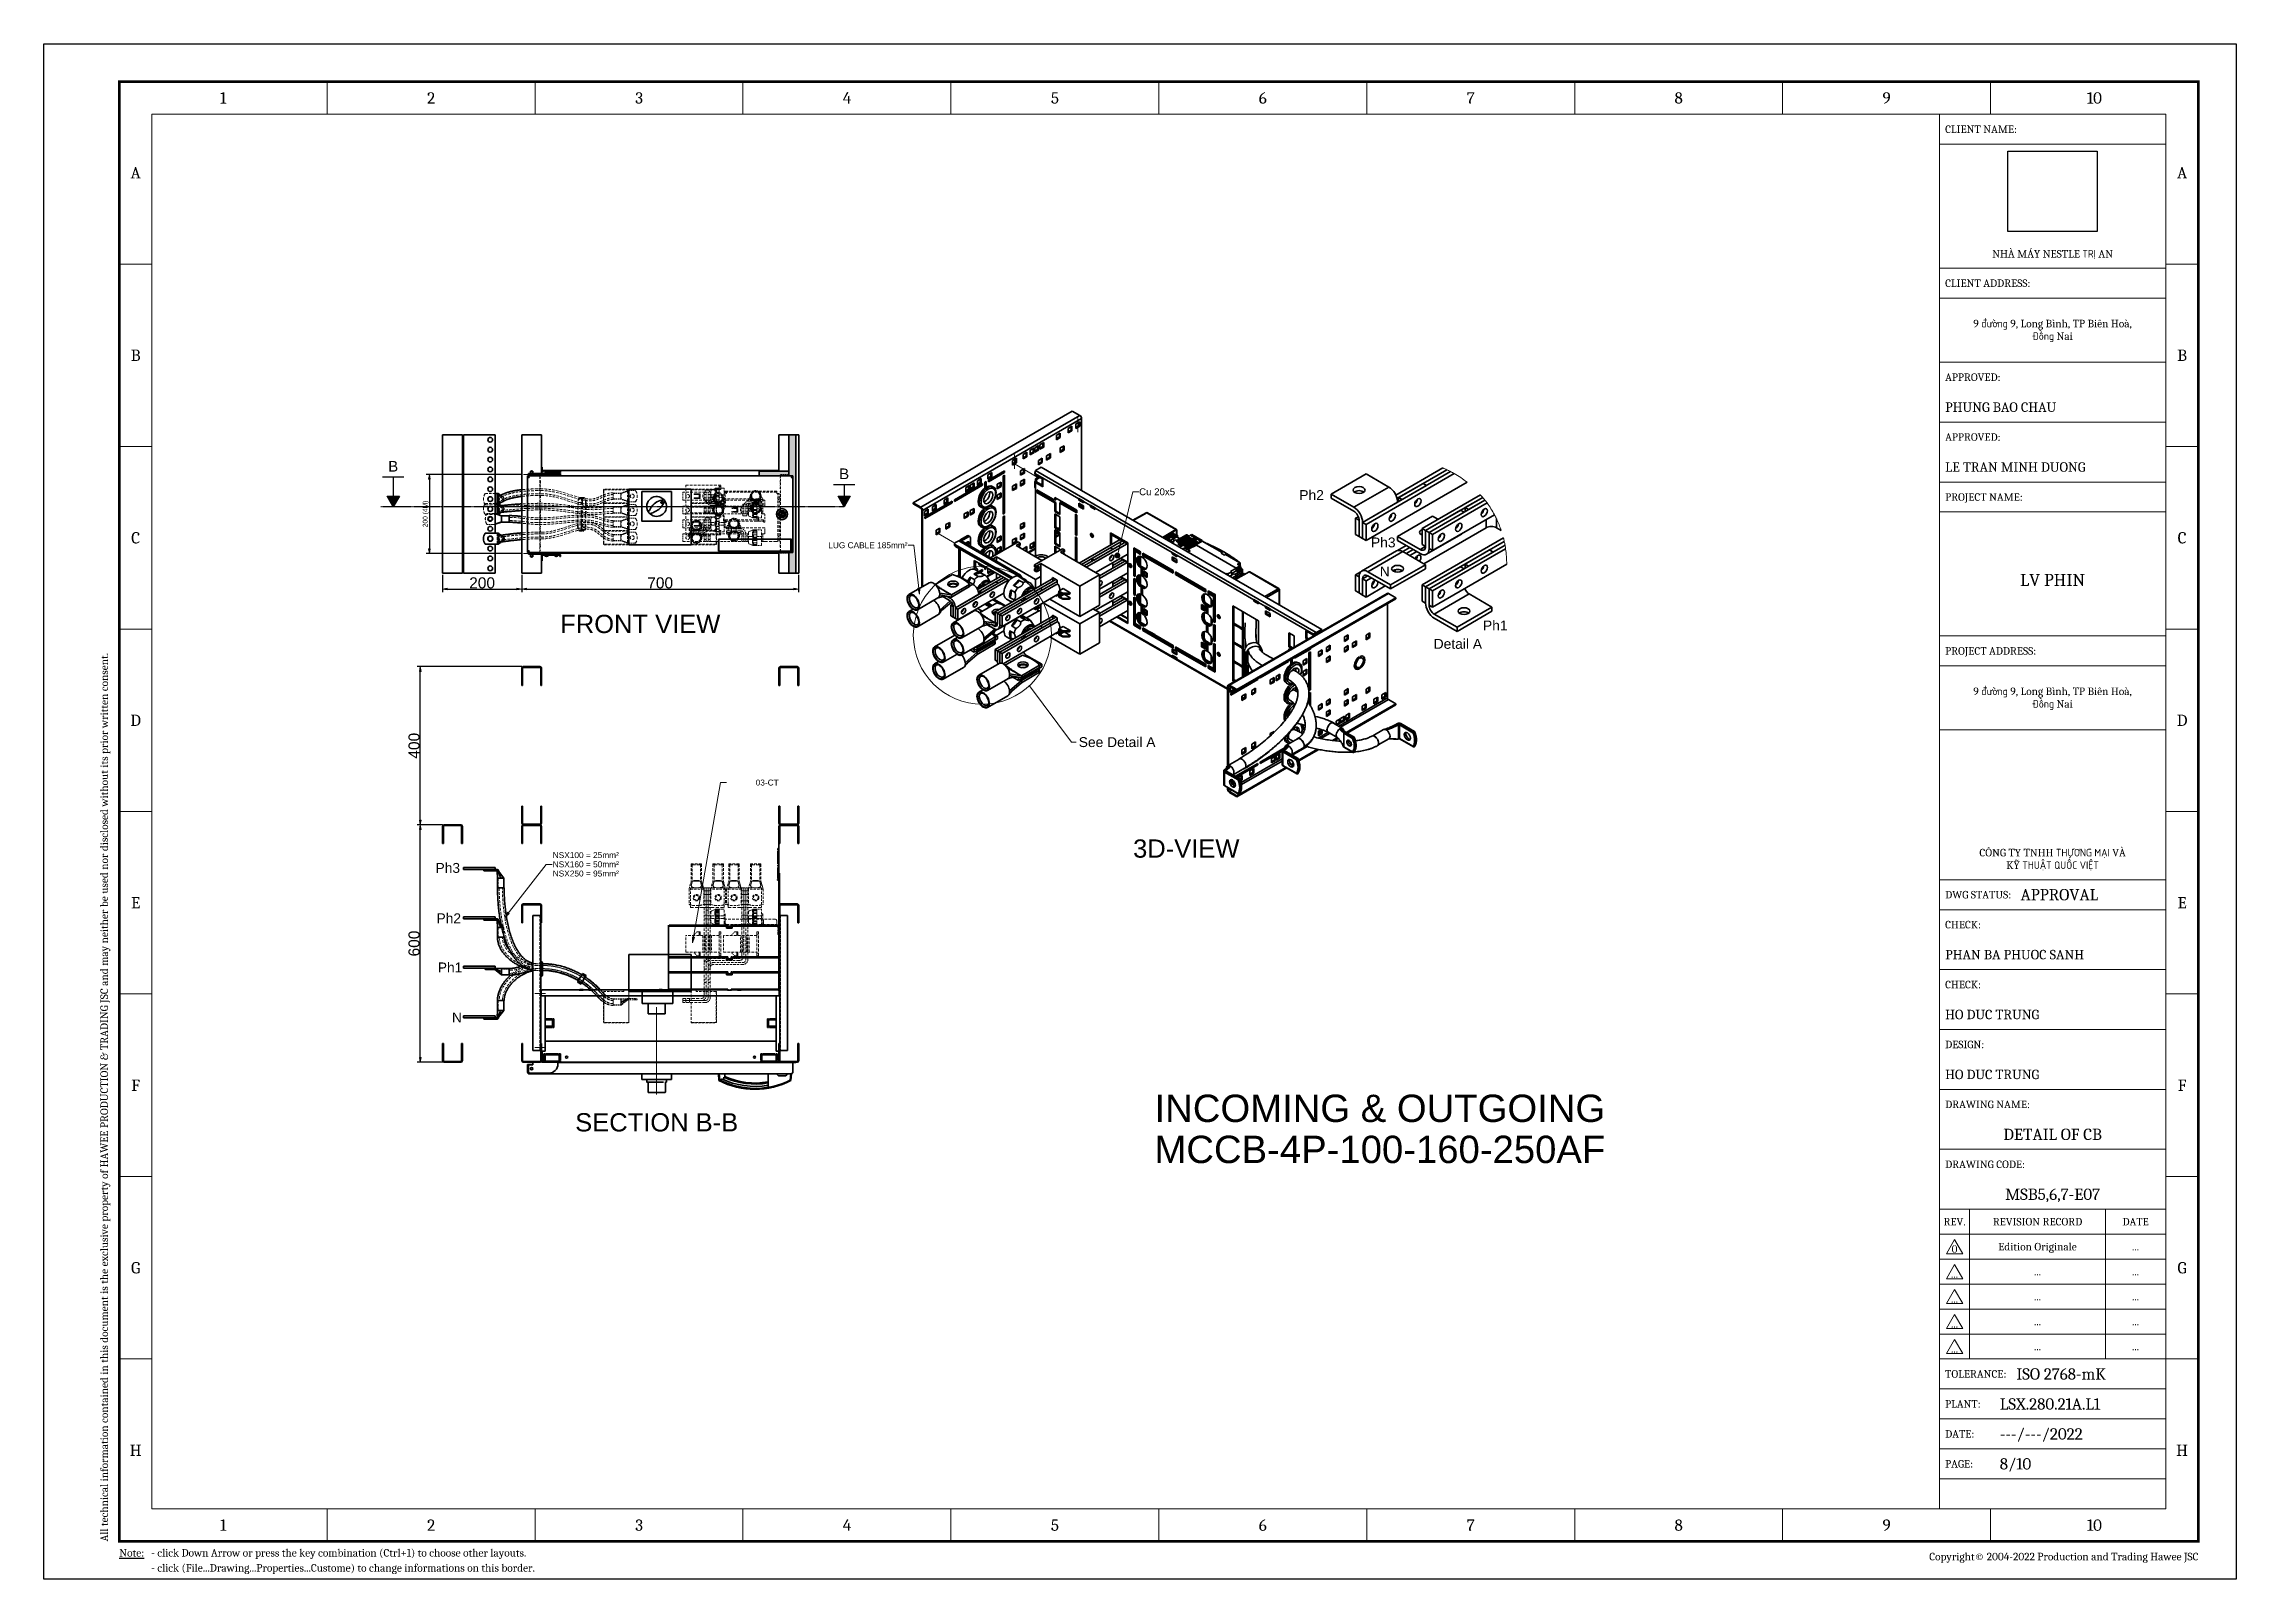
# Model space of a CAD drawing. Header units: millimetres. Extents: x -116965 to 323937, y 291661 to 566926.
# Drawn here: x -21815 to -16274, y 335491 to 339372 of the extents above; entities that cross this region are included whole.
import ezdxf
from ezdxf.enums import TextEntityAlignment as Align

# ---------------------------------------------------------------- set-up
doc = ezdxf.new("R2010")
doc.units = ezdxf.units.MM
doc.header["$PDMODE"] = 35
for name, pattern in [('CHAIN', [0.3543, 0.2362, -0.0295, 0.0591, -0.0295]), ('DASHED', [0.75, 0.5, -0.25]), ('PHANTOM', [2.5, 1.25, -0.25, 0.25, -0.25, 0.25, -0.25])]:
    doc.linetypes.add(name, pattern=pattern)
doc.layers.get('0').update_dxf_attribs({"lineweight": 18})
for name, color, linetype, lineweight in [('AM_5', 3, 'Continuous', 25), ('Break Lines(Schneider)', 7, 'Continuous', 18), ('Centerline(Schneider)', 7, 'Continuous', 18), ('Detail Circle Lines(Schneider)', 7, 'Continuous', 18), ('Dimensions(Schneider)', 7, 'Continuous', 18), ('Hatch', 7, 'Continuous', 9), ('Hidden Edges(Schneider)', 7, 'DASHED', 18), ('Sketch Geometry(Schneider)', 7, 'Continuous', 35), ('Symbols(Schneider)', 7, 'Continuous', 18), ('Visible Edges(Schneider)', 7, 'Continuous', 35), ('Visible Tangent Edges(Schneider)', 7, 'Continuous', 35)]:
    doc.layers.add(name, color=color, linetype=linetype, lineweight=lineweight)
doc.layers.add('DEFAULT_3', color=7, linetype='PHANTOM')
doc.styles.add('hwBorder', font='Cambria.ttf')
doc.styles.add('schneder_1', font='micross.ttf')
doc.styles.get("Standard").update_dxf_attribs({"font": 'arial.ttf'})
doc.styles.add('Text Style168', font='micross.ttf')
doc.dimstyles.new('estilo_Schneider', dxfattribs={"dimscale": 4, "dimtxt": 3, "dimasz": 3, "dimexe": 2, "dimexo": 1, "dimgap": 0.3, "dimtad": 1, "dimtoh": 1, "dimrnd": 1e-08, "dimzin": 12, "dimtxsty": 'schneder_1', "dimblk": 'Filled-1', "dimcen": 0.09, "dimdle": 10, "dimclrd": 7, "dimclre": 7, "dimclrt": 7, "dimadec": 1, "dimazin": 3, "dimtfac": 0.5, "dimtdec": 3, "dimtmove": 0, "dimatfit": 3, "dimldrblk": 'Filled-1', "dimfxl": 1, "dimtolj": 1, "dimlwd": 25, "dimlwe": 25, "dimarcsym": 0})
doc.dimstyles.new('estilo_Schneider$7', dxfattribs={"dimscale": 5, "dimtxt": 3, "dimasz": 3, "dimexe": 2, "dimexo": 1, "dimgap": 0.3, "dimtad": 1, "dimtoh": 1, "dimrnd": 1e-08, "dimzin": 12, "dimtxsty": 'schneder_1', "dimblk": 'Filled-1', "dimcen": 0.09, "dimdle": 10, "dimclrd": 7, "dimclre": 7, "dimclrt": 7, "dimadec": 1, "dimazin": 3, "dimtfac": 0.5, "dimtdec": 3, "dimtmove": 0, "dimatfit": 3, "dimldrblk": 'Filled-1', "dimfxl": 1, "dimtolj": 1, "dimlwd": 15, "dimlwe": 25, "dimarcsym": 0})
picture_1 = doc.add_image_def('image1.png', size_in_pixel=(430, 385))

msp = doc.modelspace()

# ---------------------------------------------------------------- texts
at = {"color": 7, "linetype": 'Continuous', "attachment_point": 2, "line_spacing_factor": 0.9}
for s, insert, char_height, width in [('FRONT VIEW', (-20307.167106, 337928.985123), 46.1538462, 677.78226914), ('3D-VIEW', (-18927.198546, 337361.090959), 46.1538462, 677.78226914), ('SECTION B-B', (-20265.680871, 336668.970866), 46.15384615, 677.78226914), ('INCOMING & OUTGOING\\PMCCB-4P-100-160-250AF', (-18437.890498, 336715.935696), 69.23076923, 1420.7481594)]:
    msp.add_mtext(s, dxfattribs=dict(at, insert=insert, char_height=char_height, width=width))
at = {"layer": 'AM_5', "color": 2, "linetype": 'Continuous', "char_height": 26.923077, "width": 21.53846154, "attachment_point": 2}
for insert in [(-20931.649015, 338317.782409), (-19791.843732, 338298.819349)]:
    msp.add_mtext('B', dxfattribs=dict(at, insert=insert))
at = {"layer": 'Symbols(Schneider)', "color": 7, "attachment_point": 5, "style": 'schneder_1'}
for s, insert, char_height, width in [('{\\fMicrosoft Sans Serif|b0|i0;\\H17.5000;Cu 20x5}', (-19000.885525, 338239.808608), 17.4999997, 90.15516639), ('{\\fMicrosoft Sans Serif|b0|i0;\\H25.0000;Ph2}', (-18610.479876, 338231.643634), 25, 62.14285493), ('{LUG CABLE 185mm²}', (-19731.894182, 338104.710663), 15.0000006, 199.78379533), ('{\\fMicrosoft Sans Serif|b0|i0;\\H25.0000;Ph3}', (-18429.36602, 338111.695786), 25, 62.14285493), ('{\\fMicrosoft Sans Serif|b0|i0;\\H25.0000;N}', (-18425.60438, 338038.505761), 25, 25.21235347), ('{\\fMicrosoft Sans Serif|b0|i0;\\H25.0000;Ph1}', (-18146.186769, 337901.781853), 25, 62.14285493), ('{\\fMicrosoft Sans Serif|b0|i0;\\H25.0000;Ph3}', (-20793.716454, 337288.873721), 25, 62.14285493), ('{\\fMicrosoft Sans Serif|b0|i0;\\H25.0000;Ph2}', (-20791.255746, 337161.672322), 25, 62.14285493), ('{\\fMicrosoft Sans Serif|b0|i0;\\H25.0000;Ph1}', (-20787.946153, 337037.46253), 25, 62.14285493), ('{\\fMicrosoft Sans Serif|b0|i0;\\H25.0000;N}', (-20770.671758, 336910.921957), 25, 25.21235347)]:
    msp.add_mtext(s, dxfattribs=dict(at, insert=insert, char_height=char_height, width=width))
at = {"layer": 'Symbols(Schneider)', "color": 7, "insert": (-18301.932421, 337842.617916), "char_height": 25, "attachment_point": 7, "style": 'Text Style168'}
msp.add_mtext('Detail A ', dxfattribs=at)
at = {"layer": 'Symbols(Schneider)', "color": 7, "char_height": 15.0000006, "attachment_point": 5, "line_spacing_factor": 0.929937, "style": 'schneder_1'}
for s, insert, width in [('03-CT', (-19986.42759, 337504.76889), 54.42757399), ('{NSX100 = 25mm²\\PNSX160 = 50mm²\\PNSX250 = 95mm²}', (-20444.897229, 337298.02556), 166.61005542)]:
    msp.add_mtext(s, dxfattribs=dict(at, insert=insert, width=width))

# ---------------------------------------------------------------- blocks, each defined once
blk = doc.blocks.new('*U1980')
at = {"color": 5}
for p, q in [((37.57, 198.62), (37.57, 194.28)), ((65.14, 198.62), (65.14, 194.28)), ((92.7, 198.62), (92.7, 194.28)), ((120.27, 198.62), (120.27, 194.28)), ((147.84, 198.62), (147.84, 194.28)), ((175.41, 198.62), (175.41, 194.28)), ((202.98, 198.62), (202.98, 194.28)), ((230.54, 198.62), (230.54, 194.28)), ((258.11, 198.62), (258.11, 194.28)), ((10, 174.42), (14.34, 174.42)), ((285.68, 174.42), (281.34, 174.42)), ((10, 150.22), (14.34, 150.22)), ((285.68, 150.22), (281.34, 150.22)), ((10, 126.01), (14.34, 126.01)), ((285.68, 126.01), (281.34, 126.01)), ((10, 101.81), (14.34, 101.81)), ((285.68, 101.81), (281.34, 101.81)), ((10, 77.61), (14.34, 77.61)), ((285.68, 77.61), (281.34, 77.61)), ((10, 53.41), (14.34, 53.41)), ((285.68, 53.41), (281.34, 53.41)), ((10, 29.2), (14.34, 29.2)), ((285.68, 29.2), (281.34, 29.2)), ((37.57, 5), (37.57, 9.34)), ((65.14, 5), (65.14, 9.34)), ((92.7, 5), (92.7, 9.34)), ((120.27, 5), (120.27, 9.34)), ((147.84, 5), (147.84, 9.34)), ((175.41, 5), (175.41, 9.34)), ((202.98, 5), (202.98, 9.34)), ((230.54, 5), (230.54, 9.34)), ((258.11, 5), (258.11, 9.34))]:
    blk.add_line(p, q, dxfattribs=at)
at = {"color": 5, "const_width": 0.35}
blk.add_lwpolyline([(10, 198.62), (285.68, 198.62), (285.68, 5), (10, 5)], close=True, dxfattribs=at)
at = {"color": 5}
for points in [[(14.34, 194.28), (281.34, 194.28), (281.34, 9.34), (14.34, 9.34)], [(251.34, 194.28), (281.34, 194.28), (281.34, 190.31), (251.34, 190.31)], [(251.34, 190.31), (281.34, 190.31), (281.34, 173.87), (251.34, 173.87)], [(251.34, 173.87), (281.34, 173.87), (281.34, 169.9), (251.34, 169.9)], [(251.34, 173.87), (281.34, 173.87), (281.34, 169.9), (251.34, 169.9)], [(251.34, 169.9), (281.34, 169.9), (281.34, 153.45), (251.34, 153.45)], [(251.34, 169.9), (281.34, 169.9), (281.34, 161.4), (251.34, 161.4)], [(251.34, 161.4), (281.34, 161.4), (281.34, 153.45), (251.34, 153.45)], [(251.34, 153.45), (281.34, 153.45), (281.34, 145.51), (251.34, 145.51)], [(251.34, 145.51), (281.34, 145.51), (281.34, 141.54), (251.34, 141.54)], [(251.34, 141.54), (281.34, 141.54), (281.34, 125.1), (251.34, 125.1)], [(251.34, 125.1), (281.34, 125.1), (281.34, 121.12), (251.34, 121.12)], [(251.34, 121.12), (281.34, 121.12), (281.34, 112.63), (251.34, 112.63)], [(251.34, 92.76), (281.34, 92.76), (281.34, 112.63), (251.34, 112.63)], [(251.34, 92.76), (281.34, 92.76), (281.34, 88.79), (251.34, 88.79)], [(251.34, 80.85), (281.34, 80.85), (281.34, 88.79), (251.34, 88.79)], [(251.34, 72.9), (281.34, 72.9), (281.34, 80.85), (251.34, 80.85)], [(251.34, 64.96), (281.34, 64.96), (281.34, 72.9), (251.34, 72.9)], [(251.34, 57.01), (281.34, 57.01), (281.34, 64.96), (251.34, 64.96)], [(251.34, 49.07), (281.34, 49.07), (281.34, 57.01), (251.34, 57.01)], [(251.34, 49.07), (255.34, 49.07), (255.34, 45.76), (251.34, 45.76)], [(255.34, 49.07), (273.34, 49.07), (273.34, 45.76), (255.34, 45.76)], [(273.34, 49.07), (281.34, 49.07), (281.34, 45.76), (273.34, 45.76)], [(251.34, 45.76), (255.34, 45.76), (255.34, 42.44), (251.34, 42.44)], [(255.34, 45.76), (273.34, 45.76), (273.34, 42.44), (255.34, 42.44)], [(273.34, 45.76), (281.34, 45.76), (281.34, 42.44), (273.34, 42.44)], [(251.34, 42.44), (255.34, 42.44), (255.34, 39.13), (251.34, 39.13)], [(255.34, 42.44), (273.34, 42.44), (273.34, 39.13), (255.34, 39.13)], [(273.34, 42.44), (281.34, 42.44), (281.34, 39.13), (273.34, 39.13)], [(251.34, 39.13), (255.34, 39.13), (255.34, 35.82), (251.34, 35.82)], [(255.34, 39.13), (273.34, 39.13), (273.34, 35.82), (255.34, 35.82)], [(273.34, 39.13), (281.34, 39.13), (281.34, 35.82), (273.34, 35.82)], [(251.34, 35.82), (255.34, 35.82), (255.34, 32.51), (251.34, 32.51)], [(255.34, 35.82), (273.34, 35.82), (273.34, 32.51), (255.34, 32.51)], [(273.34, 35.82), (281.34, 35.82), (281.34, 32.51), (273.34, 32.51)], [(251.34, 32.51), (255.34, 32.51), (255.34, 29.2), (251.34, 29.2)], [(255.34, 32.51), (273.34, 32.51), (273.34, 29.2), (255.34, 29.2)], [(273.34, 32.51), (281.34, 32.51), (281.34, 29.2), (273.34, 29.2)], [(251.34, 29.2), (281.34, 29.2), (281.34, 25.23), (251.34, 25.23)], [(251.34, 25.23), (281.34, 25.23), (281.34, 21.26), (251.34, 21.26)], [(251.34, 21.26), (281.34, 21.26), (281.34, 17.28), (251.34, 17.28)], [(251.34, 17.28), (281.34, 17.28), (281.34, 13.31), (251.34, 13.31)], [(251.34, 13.31), (281.34, 13.31), (281.34, 9.34), (251.34, 9.34)]]:
    blk.add_lwpolyline(points, close=True, dxfattribs=at)
at = {"color": 253}
for points in [[(253.34, 45.04), (252.26, 43.16), (254.42, 43.16)], [(253.34, 41.73), (252.26, 39.85), (254.42, 39.85)], [(253.34, 38.42), (252.26, 36.54), (254.42, 36.54)], [(253.34, 35.11), (252.26, 33.23), (254.42, 33.23)], [(253.34, 31.8), (252.26, 29.92), (254.42, 29.92)]]:
    blk.add_lwpolyline(points, close=True, dxfattribs=at)
at = {"layer": 'Defpoints', "color": 4}
blk.add_lwpolyline([(0, 203.62), (290.68, 203.62), (290.68, 0), (0, 0)], close=True, dxfattribs=at)
at = {"color": 253, "style": 'hwBorder'}
for s, height, p in [('1', 1.5, (23.78, 196.45)), ('2', 1.5, (51.35, 196.45)), ('3', 1.5, (78.92, 196.45)), ('4', 1.5, (106.49, 196.45)), ('5', 1.5, (134.06, 196.45)), ('6', 1.5, (161.62, 196.45)), ('7', 1.5, (189.19, 196.45)), ('8', 1.5, (216.76, 196.45)), ('9', 1.5, (244.33, 196.45)), ('10', 1.5, (271.89, 196.45)), ('A', 1.5, (12.17, 186.52)), ('A', 1.5, (283.51, 186.52)), ('B', 1.5, (12.17, 162.32)), ('B', 1.5, (283.51, 162.32)), ('C', 1.5, (12.17, 138.11)), ('C', 1.5, (283.51, 138.11)), ('D', 1.5, (12.17, 113.91)), ('D', 1.5, (283.51, 113.91)), ('E', 1.5, (12.17, 89.71)), ('E', 1.5, (283.51, 89.71)), ('F', 1.5, (12.17, 65.51)), ('F', 1.5, (283.51, 65.51)), ('REV.', 1, (253.34, 47.41)), ('REVISION RECORD', 1, (264.34, 47.41)), ('DATE', 1, (277.34, 47.41)), ('G', 1.5, (12.17, 41.3)), ('G', 1.5, (283.51, 41.3)), ('H', 1.5, (12.17, 17.1)), ('H', 1.5, (283.51, 17.1)), ('1', 1.5, (23.78, 7.17)), ('2', 1.5, (51.35, 7.17)), ('3', 1.5, (78.92, 7.17)), ('4', 1.5, (106.49, 7.17)), ('5', 1.5, (134.06, 7.17)), ('6', 1.5, (161.62, 7.17)), ('7', 1.5, (189.19, 7.17)), ('8', 1.5, (216.76, 7.17)), ('9', 1.5, (244.33, 7.17)), ('10', 1.5, (271.89, 7.17))]:
    blk.add_text(s, height=height, dxfattribs=at).set_placement(p, align=Align.MIDDLE_CENTER)
for s, height, p in [('CLIENT NAME:', 1, (252.09, 192.3)), ('CLIENT ADDRESS:', 1, (252.09, 171.88)), ('APPROVED:', 1, (252.09, 159.41)), ('PHUNG BAO CHAU', 1.25, (252.09, 155.44)), ('APPROVED:', 1, (252.09, 151.47)), ('LE TRAN MINH DUONG', 1.25, (252.09, 147.5)), ('PROJECT NAME:', 1, (252.09, 143.52)), ('PROJECT ADDRESS:', 1, (252.09, 123.11)), ('DWG STATUS:', 1, (252.09, 90.78)), ('CHECK:', 1, (252.09, 86.81)), ('PHAN BA PHUOC SANH', 1.25, (252.09, 82.83)), ('CHECK:', 1, (252.09, 78.86)), ('HO DUC TRUNG', 1.25, (252.09, 74.89)), ('DESIGN:', 1, (252.09, 70.92)), ('HO DUC TRUNG', 1.25, (252.09, 66.94)), ('DRAWING NAME:', 1, (252.09, 62.97)), ('DRAWING CODE:', 1, (252.09, 55.02)), ('TOLERANCE:', 1, (252.09, 27.22)), ('PLANT:', 1, (252.09, 23.24)), ('LSX.280.21A.L1', 1.5, (259.34, 23.24)), ('DATE:', 1, (252.09, 19.27)), ('---/---/2022', 1.5, (259.34, 19.27)), ('PAGE:', 1, (252.09, 15.3))]:
    blk.add_text(s, height=height, dxfattribs=at).set_placement(p, align=Align.MIDDLE_LEFT)
blk.add_text('All technical information contained in this document is the exclusive property of HAWEE PRODUCTION & TRADING JSC and may neither be used nor disclosed without its prior written consent. ', height=1, rotation=90, dxfattribs=at).set_placement((8, 5), align=Align.MIDDLE_LEFT)
at = {"color": 6, "style": 'hwBorder'}
blk.add_text('APPROVAL', height=1.5, dxfattribs=at).set_placement((262.09, 90.78), align=Align.MIDDLE_LEFT)
at = {"color": 253, "style": 'hwBorder'}
blk.add_text('Copyright© 2004-2022 Production and Trading Hawee JSC', height=1, dxfattribs=at).set_placement((285.68, 3), align=Align.MIDDLE_RIGHT)
at = {"color": 253, "char_height": 1, "attachment_point": 5, "style": 'hwBorder'}
for s, insert in [('NHÀ MÁY NESTLE TRỊ AN', (266.34, 175.67)), ('CÔNG TY TNHH THƯƠNG MẠI VÀ KỸ THUẬT QUỐC VIỆT', (266.34, 95.42))]:
    blk.add_mtext_dynamic_manual_height_columns(s, width=20.9263, gutter_width=12.5, heights=[0], dxfattribs=dict(at, insert=insert))
at = {"color": 253, "char_height": 1, "width": 30, "attachment_point": 5, "style": 'hwBorder'}
for insert in [(266.34, 165.54), (266.34, 116.77)]:
    blk.add_mtext('9 đường 9, Long Bình, TP Biên Hoà,\\PĐồng Nai', dxfattribs=dict(at, insert=insert))
at = {"color": 253, "insert": (266.34, 132.52), "char_height": 1.6, "width": 30, "attachment_point": 5, "line_spacing_factor": 0.75, "style": 'hwBorder'}
blk.add_mtext('LV PHIN', dxfattribs=at)
at = {"color": 6, "style": 'hwBorder', "flags": 8}
for tag, p in [("DWG'SNAME", (266.34, 59)), ("DWG'SCODE2", (266.34, 51.05))]:
    blk.add_attdef(tag, text='', height=1.5, dxfattribs=at).set_placement(p, align=Align.MIDDLE_CENTER)
at = {"color": 253, "style": 'hwBorder', "flags": 8}
for tag, p in [('REV_0', (253.34, 43.79)), ('REV_MODIFY0', (264.34, 44.1)), ('REV_DATE0', (277.34, 44.1)), ('REV_1', (253.34, 40.48)), ('REV_MODIFY1', (264.34, 40.79)), ('REV_DATE1', (277.34, 40.79)), ('REV_MODIFY2', (264.34, 37.48)), ('REV_DATE2', (277.34, 37.48)), ('REV_2', (253.34, 37.17)), ('REV_3', (253.34, 33.86)), ('REV_MODIFY3', (264.34, 34.17)), ('REV_DATE3', (277.34, 34.17)), ('REV_4', (253.34, 30.55)), ('REV_MODIFY4', (264.34, 30.86)), ('REV_DATE4', (277.34, 30.86))]:
    blk.add_attdef(tag, text='', height=1, dxfattribs=at).set_placement(p, align=Align.MIDDLE_CENTER)
at = {"color": 6, "style": 'hwBorder', "flags": 8}
for tag, p in [('TOLERANCE', (261.54, 27.22)), ('PAGE', (259.34, 15.3))]:
    blk.add_attdef(tag, text='', height=1.5, dxfattribs=at).set_placement(p, align=Align.MIDDLE_LEFT)
at = {"layer": 'Defpoints', "color": 253, "style": 'hwBorder'}
for s, p in [('%%UNote:', (10, 3.5)), ('- click Down Arrow or press the key combination (Ctrl+1) to choose other layouts.', (14.23, 3.5)), ('- click (File...Drawing...Properties...Custome) to change informations on this border.', (14.23, 1.5))]:
    blk.add_text(s, height=1, dxfattribs=at).set_placement(p, align=Align.MIDDLE_LEFT)
at = {"lineweight": -3, "ltscale": 5}
image = blk.add_image(picture_1, insert=(260.4, 178.75), size_in_units=(11.87, 10.63), dxfattribs=at)
image.dxf.flags = 7
blk = doc.blocks.new('Filled-1')
at = {"color": 0}
for p, q in [((0, 0), (-1, 0.17)), ((-1, 0.17), (-1, -0.17)), ((-1, 0), (0, 0)), ((-1, -0.17), (0, 0))]:
    blk.add_line(p, q, dxfattribs=at)
at = {"color": 0, "flags": 128}
blk.add_lwpolyline([(-1, -0.17), (0, 0), (-1, 0.17), (-1, -0.17)], dxfattribs=at)
at = {"color": 0}
blk.add_solid([(-1, -0.17), (0, 0), (-1, 0.17), (-1, -0.17)], dxfattribs=at)
blk = doc.blocks.new('*D1988')
at = {"layer": 'Defpoints', "color": 0, "linetype": 'Continuous', "lineweight": -3, "transparency": 16777216}
for p in [(-20602.4, 338283.9), (-20840, 338083.9), (-20602.4, 338083.9)]:
    blk.add_point(p, dxfattribs=at)
at = {"layer": 'Dimensions(Schneider)', "color": 7, "linetype": 'Continuous', "lineweight": 25, "transparency": 16777216}
for p, q in [((-20606.4, 338283.9), (-20848, 338283.9)), ((-20840, 338271.9), (-20840, 338095.9)), ((-20606.4, 338083.9), (-20848, 338083.9))]:
    blk.add_line(p, q, dxfattribs=at)
at = {"layer": 'Dimensions(Schneider)', "color": 7, "linetype": 'Continuous', "lineweight": 25, "transparency": 16777216, "xscale": 12, "yscale": 12, "zscale": 12}
for p, rotation in [((-20840, 338283.9), 90), ((-20840, 338083.9), 270)]:
    blk.add_blockref('Filled-1', p, dxfattribs=dict(at, rotation=rotation))
at = {"layer": 'Dimensions(Schneider)', "color": 7, "linetype": 'Continuous', "lineweight": 25, "transparency": 16777216, "insert": (-20849.1, 338183.9), "char_height": 12, "attachment_point": 5, "rotation": 90, "style": 'schneder_1'}
blk.add_mtext('\\A1;200{ (4M)}', dxfattribs=at)
blk = doc.blocks.new('*D1989')
at = {"layer": 'Defpoints', "color": 0, "linetype": 'Continuous', "lineweight": -3, "transparency": 16777216}
for p in [(-20806.9, 338033.9), (-20606.9, 338033.9), (-20606.9, 337993.9)]:
    blk.add_point(p, dxfattribs=at)
at = {"layer": 'Dimensions(Schneider)', "color": 7, "linetype": 'Continuous', "lineweight": 25, "transparency": 16777216}
for p, q in [((-20806.9, 338029.9), (-20806.9, 337985.9)), ((-20606.9, 338029.9), (-20606.9, 337985.9)), ((-20794.9, 337993.9), (-20618.9, 337993.9))]:
    blk.add_line(p, q, dxfattribs=at)
at = {"layer": 'Dimensions(Schneider)', "color": 7, "linetype": 'Continuous', "lineweight": 25, "transparency": 16777216, "xscale": 12, "yscale": 12, "zscale": 12, "rotation": 180}
blk.add_blockref('Filled-1', (-20806.9, 337993.9), dxfattribs=at)
at = {"layer": 'Dimensions(Schneider)', "color": 7, "linetype": 'Continuous', "lineweight": 25, "transparency": 16777216, "xscale": 12, "yscale": 12, "zscale": 12}
blk.add_blockref('Filled-1', (-20606.9, 337993.9), dxfattribs=at)
at = {"layer": 'Dimensions(Schneider)', "color": 7, "linetype": 'Continuous', "lineweight": 25, "transparency": 16777216, "insert": (-20706.9, 338009.5), "char_height": 28, "attachment_point": 5, "style": 'schneder_1'}
blk.add_mtext('\\A1;200', dxfattribs=at)
blk = doc.blocks.new('*D1990')
at = {"layer": 'Defpoints', "color": 0, "linetype": 'Continuous', "lineweight": -3, "transparency": 16777216}
for p in [(-20606.9, 338033.9), (-19906.9, 338033.9), (-19906.9, 337993.9)]:
    blk.add_point(p, dxfattribs=at)
at = {"layer": 'Dimensions(Schneider)', "color": 7, "linetype": 'Continuous', "lineweight": 25, "transparency": 16777216}
for p, q in [((-20606.9, 338029.9), (-20606.9, 337985.9)), ((-19906.9, 338029.9), (-19906.9, 337985.9)), ((-20594.9, 337993.9), (-19918.9, 337993.9))]:
    blk.add_line(p, q, dxfattribs=at)
at = {"layer": 'Dimensions(Schneider)', "color": 7, "linetype": 'Continuous', "lineweight": 25, "transparency": 16777216, "xscale": 12, "yscale": 12, "zscale": 12, "rotation": 180}
blk.add_blockref('Filled-1', (-20606.9, 337993.9), dxfattribs=at)
at = {"layer": 'Dimensions(Schneider)', "color": 7, "linetype": 'Continuous', "lineweight": 25, "transparency": 16777216, "xscale": 12, "yscale": 12, "zscale": 12}
blk.add_blockref('Filled-1', (-19906.9, 337993.9), dxfattribs=at)
at = {"layer": 'Dimensions(Schneider)', "color": 7, "linetype": 'Continuous', "lineweight": 25, "transparency": 16777216, "insert": (-20256.9, 338009.5), "char_height": 28, "attachment_point": 5, "style": 'schneder_1'}
blk.add_mtext('\\A1;700', dxfattribs=at)
blk = doc.blocks.new('2dDetail0')
at = {"layer": 'Detail Circle Lines(Schneider)'}
for p, q in [((337.9, 106.3), (359, 77.8)), ((359, 77.8), (361.5, 77.8))]:
    blk.add_line(p, q, dxfattribs=at)
blk.add_circle((314, 131.8), 34.9, dxfattribs=at)
at = {"layer": 'Detail Circle Lines(Schneider)', "insert": (362.7, 75.2), "char_height": 5, "attachment_point": 7, "style": 'Text Style168'}
blk.add_mtext('See Detail A', dxfattribs=at)
blk = doc.blocks.new('*D1991')
at = {"layer": 'Defpoints', "color": 0, "linetype": 'Continuous', "lineweight": -3, "transparency": 16777216}
for p in [(-20863.2, 337397.9), (-20802.9, 337397.9), (-20802.9, 336797.9)]:
    blk.add_point(p, dxfattribs=at)
at = {"layer": 'Dimensions(Schneider)', "color": 7, "linetype": 'Continuous', "lineweight": 25, "transparency": 16777216}
for p, q in [((-20806.9, 337397.9), (-20871.2, 337397.9)), ((-20863.2, 336809.9), (-20863.2, 337385.9)), ((-20806.9, 336797.9), (-20871.2, 336797.9))]:
    blk.add_line(p, q, dxfattribs=at)
at = {"layer": 'Dimensions(Schneider)', "color": 7, "linetype": 'Continuous', "lineweight": 25, "transparency": 16777216, "xscale": 12, "yscale": 12, "zscale": 12}
for p, rotation in [((-20863.2, 337397.9), 90), ((-20863.2, 336797.9), 270)]:
    blk.add_blockref('Filled-1', p, dxfattribs=dict(at, rotation=rotation))
at = {"layer": 'Dimensions(Schneider)', "color": 7, "linetype": 'Continuous', "lineweight": 25, "transparency": 16777216, "insert": (-20878.8, 337097.9), "char_height": 28, "attachment_point": 5, "rotation": 90, "style": 'schneder_1'}
blk.add_mtext('\\A1;600', dxfattribs=at)
blk = doc.blocks.new('*D1992')
at = {"layer": 'Defpoints', "color": 0, "linetype": 'Continuous', "lineweight": -3, "transparency": 16777216}
for p in [(-20863.2, 337797.9), (-20602.9, 337797.9), (-20802.9, 337397.9)]:
    blk.add_point(p, dxfattribs=at)
at = {"layer": 'Dimensions(Schneider)', "color": 7, "linetype": 'Continuous', "lineweight": 25, "transparency": 16777216}
for p, q in [((-20606.9, 337797.9), (-20871.2, 337797.9)), ((-20863.2, 337409.9), (-20863.2, 337785.9)), ((-20806.9, 337397.9), (-20871.2, 337397.9))]:
    blk.add_line(p, q, dxfattribs=at)
at = {"layer": 'Dimensions(Schneider)', "color": 7, "linetype": 'Continuous', "lineweight": 25, "transparency": 16777216, "xscale": 12, "yscale": 12, "zscale": 12}
for p, rotation in [((-20863.2, 337797.9), 90), ((-20863.2, 337397.9), 270)]:
    blk.add_blockref('Filled-1', p, dxfattribs=dict(at, rotation=rotation))
at = {"layer": 'Dimensions(Schneider)', "color": 7, "linetype": 'Continuous', "lineweight": 25, "transparency": 16777216, "insert": (-20878.8, 337597.9), "char_height": 28, "attachment_point": 5, "rotation": 90, "style": 'schneder_1'}
blk.add_mtext('\\A1;400', dxfattribs=at)

# ---------------------------------------------------------------- dimensions: what is measured, and where the dimension line sits
at = {"layer": 'Dimensions(Schneider)', "color": 7, "linetype": 'Continuous', "lineweight": 25}
dim = msp.add_linear_dim(base=(-20840.043, 338083.860788), p1=(-20602.353868, 338283.860788), p2=(-20602.353868, 338083.860788), angle=90, text='<>{ (4M)}', dimstyle='estilo_Schneider', override={"dimtoh": 0, "dimdec": 2, "dimtp": 0, "dimtm": 0, "dimtdec": 3, "dimtofl": 0, "dimatfit": 1}, dxfattribs=at)
dim.commit()
dim.dimension.update_dxf_attribs({"geometry": '*D1988', "text_midpoint": (-20840.043, 338183.860788), "dimtype": 160})
for base, p1, p2, picture, middle in [((-20606.853868, 337993.860788), (-20806.853868, 338033.860788), (-20606.853868, 338033.860788), '*D1989', (-20706.853868, 337993.860788)), ((-19906.853868, 337993.860788), (-20606.853868, 338033.860788), (-19906.853868, 338033.860788), '*D1990', (-20256.853868, 337993.860788))]:
    dim = msp.add_linear_dim(base=base, p1=p1, p2=p2, dimstyle='estilo_Schneider', override={"dimtxt": 7, "dimtoh": 0, "dimtofl": 0, "dimatfit": 1}, dxfattribs=at)
    dim.commit()
    dim.dimension.update_dxf_attribs({"geometry": picture, "text_midpoint": middle, "dimtype": 160})
for base, p1, p2, picture, middle in [((-20863.155504, 337797.915354), (-20802.853868, 337397.915354), (-20602.853868, 337797.915354), '*D1992', (-20863.155504, 337597.915354)), ((-20863.155504, 337397.915354), (-20802.853868, 336797.915354), (-20802.853868, 337397.915354), '*D1991', (-20863.155504, 337097.915354))]:
    dim = msp.add_linear_dim(base=base, p1=p1, p2=p2, angle=90, dimstyle='estilo_Schneider', override={"dimtxt": 7, "dimtoh": 0, "dimtofl": 0, "dimatfit": 1}, dxfattribs=at)
    dim.commit()
    dim.dimension.update_dxf_attribs({"geometry": picture, "text_midpoint": middle, "dimtype": 160})

# ---------------------------------------------------------------- hatches: boundary and pattern name
at = {"layer": 'AM_5', "linetype": 'Continuous'}
for points in [[(-20931.649015, 338201.88186), (-20947.193061, 338228.804937), (-20916.10497, 338228.804937)], [(-19791.843732, 338201.88186), (-19807.387778, 338228.804937), (-19776.299687, 338228.804937)]]:
    msp.add_hatch(color=3, dxfattribs=at).paths.add_polyline_path(points)
at = {"layer": 'Hatch'}
msp.add_hatch(color=256, dxfattribs=at).paths.add_polyline_path([(-19913.802517, 338033.803141), (-19931.86641, 338033.803141), (-19931.86641, 338087.015321), (-19921.71212, 338087.015321), (-19921.71212, 338279.973973), (-20006.665253, 338279.973973), (-20006.665253, 338291.858148), (-19931.86641, 338291.858148), (-19931.86641, 338383.959527), (-19913.802517, 338383.959527)])

# ---------------------------------------------------------------- linework, layer by layer
at = {"layer": 'AM_5', "color": 2, "linetype": 'Continuous'}
for p, q in [((-20958.572092, 338277.397794), (-20904.725938, 338277.397794)), ((-19818.766809, 338258.434734), (-19764.920655, 338258.434734))]:
    msp.add_line(p, q, dxfattribs=at)
at = {"layer": 'AM_5', "color": 3, "linetype": 'Continuous'}
for p, q in [((-20931.649015, 338277.397794), (-20931.649015, 338228.804937)), ((-20931.649015, 338201.88186), (-20947.193061, 338228.804937)), ((-20947.193061, 338228.804937), (-20916.10497, 338228.804937)), ((-20931.649015, 338201.88186), (-20947.193061, 338228.804937)), ((-20947.193061, 338228.804937), (-20916.10497, 338228.804937)), ((-20916.10497, 338228.804937), (-20931.649015, 338201.88186)), ((-20916.10497, 338228.804937), (-20931.649015, 338201.88186)), ((-19791.843732, 338201.88186), (-19807.387778, 338228.804937)), ((-19807.387778, 338228.804937), (-19776.299687, 338228.804937)), ((-19791.843732, 338201.88186), (-19807.387778, 338228.804937)), ((-19807.387778, 338228.804937), (-19776.299687, 338228.804937)), ((-19791.843732, 338258.434734), (-19791.843732, 338228.804937)), ((-19776.299687, 338228.804937), (-19791.843732, 338201.88186)), ((-19776.299687, 338228.804937), (-19791.843732, 338201.88186))]:
    msp.add_line(p, q, dxfattribs=at)
at = {"layer": 'Break Lines(Schneider)', "flags": 128}
msp.add_lwpolyline([(-18148.236176, 338181.628001), (-18148.022896, 338181.228217), (-18147.810561, 338180.828493), (-18147.599203, 338180.42891), (-18147.388317, 338180.028515), (-18147.175981, 338179.62351), (-18146.962094, 338179.213751), (-18146.746825, 338178.7995), (-18146.530308, 338178.380994), (-18146.312679, 338177.958528), (-18146.094088, 338177.532314), (-18145.874705, 338177.102653), (-18145.654665, 338176.669779), (-18145.434102, 338176.233954), (-18145.213168, 338175.795426), (-18144.991999, 338175.354474), (-18144.770778, 338174.911344), (-18144.549608, 338174.466299), (-18144.328658, 338174.019594), (-18144.108061, 338173.571491), (-18143.887987, 338173.122229), (-18143.668554, 338172.672093), (-18143.449913, 338172.221332), (-18143.23225, 338171.770216), (-18143.015665, 338171.319148)], dxfattribs=at)
at = {"layer": 'Break Lines(Schneider)'}
for start, end in [(65.069092448, 67.467067178), (62.73963627, 65.069092457), (60.469580928, 62.73963627), (51.846106006, 60.469580928), (39.768394985, 41.736285853), (37.812077882, 39.768394985), (35.864886927, 37.812077899), (28.121333156, 35.864886927), (18.677203492, 25.593737407), (12.379254983, 14.396806828), (10.338869637, 12.379254993), (8.272172424, 10.338869637), (359.657763703, 8.272172424)]:
    msp.add_arc((-18379.269762, 338058.156904), 261.957429, start, end, dxfattribs=at)
at = {"layer": 'Centerline(Schneider)', "linetype": 'CHAIN', "ltscale": 8.066126}
for p, q in [((-19201.038666, 338426.759404), (-19201.038666, 338390.464535)), ((-19361.316203, 338334.223125), (-19361.316203, 338297.928255))]:
    msp.add_line(p, q, dxfattribs=at)
at = {"layer": 'Centerline(Schneider)', "linetype": 'CHAIN', "ltscale": 6.222661}
for p, q in [((-20574.353868, 338283.860788), (-20602.353868, 338283.860788)), ((-20574.353868, 338083.860788), (-20602.353868, 338083.860788))]:
    msp.add_line(p, q, dxfattribs=at)
at = {"layer": 'Centerline(Schneider)'}
for p, q in [((-19302.390638, 338276.407565), (-19361.316203, 338310.428255)), ((-19512.289179, 338109.777499), (-19554.592056, 338134.201077))]:
    msp.add_line(p, q, dxfattribs=at)
at = {"layer": 'Centerline(Schneider)', "linetype": 'CHAIN', "ltscale": 6.00042}
for p, q in [((-20546.353868, 336971.415354), (-20573.353868, 336971.415354)), ((-20546.353868, 336835.415354), (-20573.353868, 336835.415354))]:
    msp.add_line(p, q, dxfattribs=at)
at = {"layer": 'Centerline(Schneider)', "linetype": 'CHAIN', "ltscale": 21.168501}
msp.add_line((-20265.809712, 336716.177351), (-20265.809712, 336937.373461), dxfattribs=at)
at = {"layer": 'DEFAULT_3', "color": 3, "linetype": 'PHANTOM'}
msp.add_line((-19791.843732, 338201.88186), (-20962.614469, 338201.88186), dxfattribs=at)
at = {"layer": 'Hidden Edges(Schneider)', "ltscale": 6.091982}
for p, q in [((-20562.853868, 338283.360788), (-20578.853868, 338283.360788)), ((-20578.853868, 338281.360788), (-20562.853868, 338281.360788)), ((-19934.853868, 338283.360788), (-19950.853868, 338283.360788)), ((-19950.853868, 338281.360788), (-19934.853868, 338281.360788)), ((-20562.853868, 338086.360788), (-20578.853868, 338086.360788)), ((-20578.853868, 338084.360788), (-20562.853868, 338084.360788)), ((-19934.853868, 338086.360788), (-19950.853868, 338086.360788)), ((-19950.853868, 338084.360788), (-19934.853868, 338084.360788))]:
    msp.add_line(p, q, dxfattribs=at)
at = {"layer": 'Hidden Edges(Schneider)', "ltscale": 0.190278}
for p, q in [((-20578.853868, 338281.860788), (-20578.853868, 338281.360788)), ((-20578.853868, 338086.360788), (-20578.853868, 338085.860788))]:
    msp.add_line(p, q, dxfattribs=at)
at = {"layer": 'Hidden Edges(Schneider)', "ltscale": 13.194253}
for p, q in [((-20560.853868, 338279.360788), (-20560.853868, 338088.360788)), ((-19952.853868, 338088.360788), (-19952.853868, 338279.360788))]:
    msp.add_line(p, q, dxfattribs=at)
at = {"layer": 'Hidden Edges(Schneider)', "ltscale": 0.76141}
for p, q in [((-20558.853868, 338275.510788), (-20560.853868, 338275.510788)), ((-19954.853868, 338275.510788), (-19952.853868, 338275.510788)), ((-19934.853868, 338281.360788), (-19934.853868, 338283.360788)), ((-20558.853868, 338267.210788), (-20560.853868, 338267.210788)), ((-20558.853868, 338265.333899), (-20560.853868, 338265.333899)), ((-20558.853868, 338264.860788), (-20560.853868, 338264.860788)), ((-20558.853868, 338262.333899), (-20560.853868, 338262.333899)), ((-20558.853868, 338261.860788), (-20560.853868, 338261.860788)), ((-20558.853868, 338256.860788), (-20560.853868, 338256.860788)), ((-20560.853868, 338252.277195), (-20558.853868, 338252.277195)), ((-20558.853868, 338248.010788), (-20560.853868, 338248.010788)), ((-20558.853868, 338239.710788), (-20560.853868, 338239.710788)), ((-20558.853868, 338228.010788), (-20560.853868, 338228.010788)), ((-20558.853868, 338225.44438), (-20560.853868, 338225.44438)), ((-20558.853868, 338219.710788), (-20560.853868, 338219.710788)), ((-20155.932904, 338231.360788), (-20157.932904, 338231.360788)), ((-20155.932904, 338226.360788), (-20157.932904, 338226.360788)), ((-20128.432904, 338238.860787), (-20130.432904, 338238.860787)), ((-19954.853868, 338267.210788), (-19952.853868, 338267.210788)), ((-19954.853868, 338264.860788), (-19952.853868, 338264.860788)), ((-19954.853868, 338261.860788), (-19952.853868, 338261.860788)), ((-19954.853868, 338256.860788), (-19952.853868, 338256.860788)), ((-19954.853868, 338251.777195), (-19952.853868, 338251.777195)), ((-19954.853868, 338248.010788), (-19952.853868, 338248.010788)), ((-19954.853868, 338239.710788), (-19952.853868, 338239.710788)), ((-19954.853868, 338228.010788), (-19952.853868, 338228.010788)), ((-19952.853868, 338224.94438), (-19954.853868, 338224.94438)), ((-19954.853868, 338219.710788), (-19952.853868, 338219.710788)), ((-20560.853868, 338215.777195), (-20558.853868, 338215.777195)), ((-20558.853868, 338195.066255), (-20560.853868, 338195.066255)), ((-20558.853868, 338191.949205), (-20560.853868, 338191.949205)), ((-20558.853868, 338188.94438), (-20560.853868, 338188.94438)), ((-20558.853868, 338186.360788), (-20560.853868, 338186.360788)), ((-20558.853868, 338181.360788), (-20560.853868, 338181.360788)), ((-20560.853868, 338179.277195), (-20558.853868, 338179.277195)), ((-20558.853868, 338175.77237), (-20560.853868, 338175.77237)), ((-20558.853868, 338172.65532), (-20560.853868, 338172.65532)), ((-20128.432904, 338218.860787), (-20130.432904, 338218.860787)), ((-20128.432904, 338168.860787), (-20130.432904, 338168.860787)), ((-20060.932904, 338196.360787), (-20062.932904, 338196.360787)), ((-20060.932904, 338191.360787), (-20062.932904, 338191.360787)), ((-20033.432904, 338203.860787), (-20035.432904, 338203.860787)), ((-20033.432904, 338183.860787), (-20035.432904, 338183.860787)), ((-19994.432904, 338203.860787), (-19992.432904, 338203.860787)), ((-19992.432904, 338183.860787), (-19994.432904, 338183.860787)), ((-19954.853868, 338215.277195), (-19952.853868, 338215.277195)), ((-19954.853868, 338195.066255), (-19952.853868, 338195.066255)), ((-19954.853868, 338191.949205), (-19952.853868, 338191.949205)), ((-19952.853868, 338188.44438), (-19954.853868, 338188.44438)), ((-19954.853868, 338186.360788), (-19952.853868, 338186.360788)), ((-19954.853868, 338181.360788), (-19952.853868, 338181.360788)), ((-19954.853868, 338178.777195), (-19952.853868, 338178.777195)), ((-19954.853868, 338175.77237), (-19952.853868, 338175.77237)), ((-19954.853868, 338172.65532), (-19952.853868, 338172.65532)), ((-20558.853868, 338152.44438), (-20560.853868, 338152.44438)), ((-20558.853868, 338148.010788), (-20560.853868, 338148.010788)), ((-20560.853868, 338142.777195), (-20558.853868, 338142.777195)), ((-20558.853868, 338139.710788), (-20560.853868, 338139.710788)), ((-20558.853868, 338128.010788), (-20560.853868, 338128.010788)), ((-20558.853868, 338119.710788), (-20560.853868, 338119.710788)), ((-20558.853868, 338115.94438), (-20560.853868, 338115.94438)), ((-20558.853868, 338110.860788), (-20560.853868, 338110.860788)), ((-20155.932904, 338161.360788), (-20157.932904, 338161.360788)), ((-20155.932904, 338156.360788), (-20157.932904, 338156.360788)), ((-20128.432904, 338148.860787), (-20130.432904, 338148.860787)), ((-20033.432904, 338133.860787), (-20035.432904, 338133.860787)), ((-20033.432904, 338113.860787), (-20035.432904, 338113.860787)), ((-19994.432904, 338133.860787), (-19992.432904, 338133.860787)), ((-19952.853868, 338151.94438), (-19954.853868, 338151.94438)), ((-19954.853868, 338148.010788), (-19952.853868, 338148.010788)), ((-19954.853868, 338142.277195), (-19952.853868, 338142.277195)), ((-19954.853868, 338139.710788), (-19952.853868, 338139.710788)), ((-19954.853868, 338128.010788), (-19952.853868, 338128.010788)), ((-19954.853868, 338119.710788), (-19952.853868, 338119.710788)), ((-19952.853868, 338115.44438), (-19954.853868, 338115.44438)), ((-19954.853868, 338110.860788), (-19952.853868, 338110.860788)), ((-20558.853868, 338105.860788), (-20560.853868, 338105.860788)), ((-20558.853868, 338102.860788), (-20560.853868, 338102.860788)), ((-20558.853868, 338100.510788), (-20560.853868, 338100.510788)), ((-20558.853868, 338092.210788), (-20560.853868, 338092.210788)), ((-19954.853868, 338105.860788), (-19952.853868, 338105.860788)), ((-19954.853868, 338105.387677), (-19952.853868, 338105.387677)), ((-19954.853868, 338102.860788), (-19952.853868, 338102.860788)), ((-19954.853868, 338102.387677), (-19952.853868, 338102.387677)), ((-19954.853868, 338100.510788), (-19952.853868, 338100.510788)), ((-19954.853868, 338092.210788), (-19952.853868, 338092.210788)), ((-19934.853868, 338084.360788), (-19934.853868, 338086.360788)), ((-20128.432904, 337174.691354), (-20130.432904, 337174.691354)), ((-20033.432904, 337174.691354), (-20035.432904, 337174.691354)), ((-20558.853868, 337164.565354), (-20560.853868, 337164.565354)), ((-20558.853868, 337163.415354), (-20560.853868, 337163.415354)), ((-20558.853868, 337156.265354), (-20560.853868, 337156.265354)), ((-20558.853868, 337147.565354), (-20560.853868, 337147.565354)), ((-20558.853868, 337139.565354), (-20560.853868, 337139.565354)), ((-20558.853868, 337139.265354), (-20560.853868, 337139.265354)), ((-20558.853868, 337131.265354), (-20560.853868, 337131.265354)), ((-20558.853868, 337122.565354), (-20560.853868, 337122.565354)), ((-20558.853868, 337118.565354), (-20560.853868, 337118.565354)), ((-20558.853868, 337114.265354), (-20560.853868, 337114.265354)), ((-20170.932904, 337118.191354), (-20170.932904, 337120.191354)), ((-20155.932904, 337124.691354), (-20157.932904, 337124.691354)), ((-20155.932904, 337119.691354), (-20157.932904, 337119.691354)), ((-20128.432904, 337154.691354), (-20130.432904, 337154.691354)), ((-20075.932904, 337118.191354), (-20075.932904, 337120.191354)), ((-20072.853868, 337142.691354), (-20074.853868, 337142.691354)), ((-20060.932904, 337124.691354), (-20062.932904, 337124.691354)), ((-20060.932904, 337119.691354), (-20062.932904, 337119.691354)), ((-20033.432904, 337154.691354), (-20035.432904, 337154.691354)), ((-19954.853868, 337164.565354), (-19952.853868, 337164.565354)), ((-19954.853868, 337163.415354), (-19952.853868, 337163.415354)), ((-19954.853868, 337156.265354), (-19952.853868, 337156.265354)), ((-19954.853868, 337147.565354), (-19952.853868, 337147.565354)), ((-19954.853868, 337139.565354), (-19952.853868, 337139.565354)), ((-19954.853868, 337139.265354), (-19952.853868, 337139.265354)), ((-19954.853868, 337131.265354), (-19952.853868, 337131.265354)), ((-19954.853868, 337122.565354), (-19952.853868, 337122.565354)), ((-19954.853868, 337118.565354), (-19952.853868, 337118.565354)), ((-19954.853868, 337114.265354), (-19952.853868, 337114.265354)), ((-20558.853868, 337110.265354), (-20560.853868, 337110.265354)), ((-20558.853868, 337105.415354), (-20560.853868, 337105.415354)), ((-20558.853868, 337100.415354), (-20560.853868, 337100.415354)), ((-20558.853868, 337079.065354), (-20560.853868, 337079.065354)), ((-20558.853868, 337076.065354), (-20560.853868, 337076.065354)), ((-20558.853868, 337070.765354), (-20560.853868, 337070.765354)), ((-20558.853868, 337067.765354), (-20560.853868, 337067.765354)), ((-20558.853868, 337066.565354), (-20560.853868, 337066.565354)), ((-20558.853868, 337058.265354), (-20560.853868, 337058.265354)), ((-20170.932904, 337076.191354), (-20170.932904, 337074.191354)), ((-20155.932904, 337074.691354), (-20157.932904, 337074.691354)), ((-20155.932904, 337069.691354), (-20157.932904, 337069.691354)), ((-20075.932904, 337076.191354), (-20075.932904, 337074.191354)), ((-20060.932904, 337074.691354), (-20062.932904, 337074.691354)), ((-20060.932904, 337069.691354), (-20062.932904, 337069.691354)), ((-19954.853868, 337110.265354), (-19952.853868, 337110.265354)), ((-19954.853868, 337105.415354), (-19952.853868, 337105.415354)), ((-19954.853868, 337100.415354), (-19952.853868, 337100.415354)), ((-19954.853868, 337079.065354), (-19952.853868, 337079.065354)), ((-19954.853868, 337076.065354), (-19952.853868, 337076.065354)), ((-19954.853868, 337070.765354), (-19952.853868, 337070.765354)), ((-19954.853868, 337067.765354), (-19952.853868, 337067.765354)), ((-19954.853868, 337066.565354), (-19952.853868, 337066.565354)), ((-19954.853868, 337058.265354), (-19952.853868, 337058.265354)), ((-20558.853868, 337051.065354), (-20560.853868, 337051.065354)), ((-20560.853868, 337046.915354), (-20558.853868, 337046.915354)), ((-20558.853868, 337042.765354), (-20560.853868, 337042.765354)), ((-20558.853868, 337039.915354), (-20560.853868, 337039.915354)), ((-20558.853868, 337034.915354), (-20560.853868, 337034.915354)), ((-20558.853868, 337031.915354), (-20560.853868, 337031.915354)), ((-20558.853868, 337028.565354), (-20560.853868, 337028.565354)), ((-20558.853868, 337026.915354), (-20560.853868, 337026.915354)), ((-20558.853868, 337020.265354), (-20560.853868, 337020.265354)), ((-20560.853868, 337019.915354), (-20558.853868, 337019.915354)), ((-20558.853868, 337008.565354), (-20560.853868, 337008.565354)), ((-19954.853868, 337051.065354), (-19952.853868, 337051.065354)), ((-19952.853868, 337046.915354), (-19954.853868, 337046.915354)), ((-19954.853868, 337042.765354), (-19952.853868, 337042.765354)), ((-19954.853868, 337039.915354), (-19952.853868, 337039.915354)), ((-19954.853868, 337034.915354), (-19952.853868, 337034.915354)), ((-19954.853868, 337031.915354), (-19952.853868, 337031.915354)), ((-19954.853868, 337028.565354), (-19952.853868, 337028.565354)), ((-19954.853868, 337026.915354), (-19952.853868, 337026.915354)), ((-19954.853868, 337020.265354), (-19952.853868, 337020.265354)), ((-19952.853868, 337019.915354), (-19954.853868, 337019.915354)), ((-19954.853868, 337008.565354), (-19952.853868, 337008.565354)), ((-20558.853868, 337000.265354), (-20560.853868, 337000.265354)), ((-20558.853868, 336995.915354), (-20560.853868, 336995.915354)), ((-20558.853868, 336992.915354), (-20560.853868, 336992.915354)), ((-20558.853868, 336975.565354), (-20560.853868, 336975.565354)), ((-20558.853868, 336967.265354), (-20560.853868, 336967.265354)), ((-20558.853868, 336958.565354), (-20560.853868, 336958.565354)), ((-20558.853868, 336953.065354), (-20560.853868, 336953.065354)), ((-20558.853868, 336950.265354), (-20560.853868, 336950.265354)), ((-19954.853868, 337000.265354), (-19952.853868, 337000.265354)), ((-19954.853868, 336995.915354), (-19952.853868, 336995.915354)), ((-19954.853868, 336992.915354), (-19952.853868, 336992.915354)), ((-19954.853868, 336975.565354), (-19952.853868, 336975.565354)), ((-19954.853868, 336967.265354), (-19952.853868, 336967.265354)), ((-19954.853868, 336958.565354), (-19952.853868, 336958.565354)), ((-19954.853868, 336953.065354), (-19952.853868, 336953.065354)), ((-19954.853868, 336950.265354), (-19952.853868, 336950.265354)), ((-20558.853868, 336944.765354), (-20560.853868, 336944.765354)), ((-20558.853868, 336937.565354), (-20560.853868, 336937.565354)), ((-20558.853868, 336929.265354), (-20560.853868, 336929.265354)), ((-20558.853868, 336928.065354), (-20560.853868, 336928.065354)), ((-20558.853868, 336920.065354), (-20560.853868, 336920.065354)), ((-20558.853868, 336919.765354), (-20560.853868, 336919.765354)), ((-20558.853868, 336917.065354), (-20560.853868, 336917.065354)), ((-20558.853868, 336911.765354), (-20560.853868, 336911.765354)), ((-20558.853868, 336908.765354), (-20560.853868, 336908.765354)), ((-20558.853868, 336902.565354), (-20560.853868, 336902.565354)), ((-20558.853868, 336898.665354), (-20560.853868, 336898.665354)), ((-20558.853868, 336895.565354), (-20560.853868, 336895.565354)), ((-20558.853868, 336894.265354), (-20560.853868, 336894.265354)), ((-19954.853868, 336944.765354), (-19952.853868, 336944.765354)), ((-19954.853868, 336937.565354), (-19952.853868, 336937.565354)), ((-19954.853868, 336929.265354), (-19952.853868, 336929.265354)), ((-19954.853868, 336928.065354), (-19952.853868, 336928.065354)), ((-19954.853868, 336920.065354), (-19952.853868, 336920.065354)), ((-19954.853868, 336919.765354), (-19952.853868, 336919.765354)), ((-19954.853868, 336917.065354), (-19952.853868, 336917.065354)), ((-19954.853868, 336911.765354), (-19952.853868, 336911.765354)), ((-19954.853868, 336908.765354), (-19952.853868, 336908.765354)), ((-19954.853868, 336902.565354), (-19952.853868, 336902.565354)), ((-19954.853868, 336898.665354), (-19952.853868, 336898.665354)), ((-19954.853868, 336895.565354), (-19952.853868, 336895.565354)), ((-19954.853868, 336894.265354), (-19952.853868, 336894.265354)), ((-20558.853868, 336888.415354), (-20560.853868, 336888.415354)), ((-20558.853868, 336886.415354), (-20560.853868, 336886.415354)), ((-20558.853868, 336881.565354), (-20560.853868, 336881.565354)), ((-20558.853868, 336879.265354), (-20560.853868, 336879.265354)), ((-20558.853868, 336876.165354), (-20560.853868, 336876.165354)), ((-20558.853868, 336873.565354), (-20560.853868, 336873.565354)), ((-20558.853868, 336873.265354), (-20560.853868, 336873.265354)), ((-20558.853868, 336865.265354), (-20560.853868, 336865.265354)), ((-20558.853868, 336856.565354), (-20560.853868, 336856.565354)), ((-20558.853868, 336848.265354), (-20560.853868, 336848.265354)), ((-20558.853868, 336839.565354), (-20560.853868, 336839.565354)), ((-19954.853868, 336888.415354), (-19952.853868, 336888.415354)), ((-19954.853868, 336886.415354), (-19952.853868, 336886.415354)), ((-19954.853868, 336881.565354), (-19952.853868, 336881.565354)), ((-19954.853868, 336879.265354), (-19952.853868, 336879.265354)), ((-19954.853868, 336876.165354), (-19952.853868, 336876.165354)), ((-19954.853868, 336873.565354), (-19952.853868, 336873.565354)), ((-19954.853868, 336873.265354), (-19952.853868, 336873.265354)), ((-19954.853868, 336865.265354), (-19952.853868, 336865.265354)), ((-19954.853868, 336856.565354), (-19952.853868, 336856.565354)), ((-19954.853868, 336848.265354), (-19952.853868, 336848.265354)), ((-19954.853868, 336839.565354), (-19952.853868, 336839.565354)), ((-20558.853868, 336831.265354), (-20560.853868, 336831.265354)), ((-19954.853868, 336831.265354), (-19952.853868, 336831.265354))]:
    msp.add_line(p, q, dxfattribs=at)
at = {"layer": 'Hidden Edges(Schneider)', "ltscale": 12.277817}
for p, q in [((-20673.853868, 338235.360788), (-20699.244393, 338235.360788)), ((-20673.853868, 338210.360788), (-20699.244393, 338210.360788))]:
    msp.add_line(p, q, dxfattribs=at)
at = {"layer": 'Hidden Edges(Schneider)', "ltscale": 0.036571}
for p, q in [((-20669.185354, 338235.360788), (-20669.185354, 338235.275936)), ((-20669.185354, 338210.360788), (-20669.185354, 338210.275936)), ((-20669.185354, 336908.06352), (-20669.185354, 336908.018006))]:
    msp.add_line(p, q, dxfattribs=at)
at = {"layer": 'Hidden Edges(Schneider)', "ltscale": 12.090283}
msp.add_line((-20667.685355, 338234.360788), (-20667.685355, 338209.360786), dxfattribs=at)
at = {"layer": 'Hidden Edges(Schneider)', "ltscale": 0.013788}
for p, q in [((-20667.67091, 338234.360788), (-20667.685355, 338234.360788)), ((-20667.67091, 338209.360788), (-20667.685355, 338209.360788)), ((-20667.67091, 337280.640635), (-20667.685355, 337280.674128)), ((-20667.67091, 337155.640635), (-20667.685355, 337155.674128))]:
    msp.add_line(p, q, dxfattribs=at)
at = {"layer": 'Hidden Edges(Schneider)', "ltscale": 0.527458}
for p, q in [((-20666.285355, 338234.360788), (-20667.67091, 338234.360788)), ((-20666.285355, 338209.360788), (-20667.67091, 338209.360788))]:
    msp.add_line(p, q, dxfattribs=at)
at = {"layer": 'Hidden Edges(Schneider)', "ltscale": 0.162719}
for p, q in [((-20666.285355, 338234.217846), (-20666.285355, 338234.360788)), ((-20666.285355, 338209.217846), (-20666.285355, 338209.360788)), ((-20666.285355, 337280.238885), (-20666.285355, 337280.641908)), ((-20666.285355, 337155.238885), (-20666.285355, 337155.641908))]:
    msp.add_line(p, q, dxfattribs=at)
at = {"layer": 'Hidden Edges(Schneider)', "ltscale": 12.020614}
msp.add_line((-20666.285355, 338234.217846), (-20666.285355, 338209.360789), dxfattribs=at)
at = {"layer": 'Hidden Edges(Schneider)', "ltscale": 12.088975}
for p, q in [((-20665.285355, 338233.860788), (-20665.285355, 338208.860788)), ((-20398.452344, 338245.210767), (-20335.952344, 338245.210159)), ((-20335.952335, 338246.210159), (-20398.452335, 338246.210767)), ((-20338.957839, 338241.360833), (-20338.957869, 338216.360833)), ((-20116.431204, 338246.210794), (-20178.931204, 338246.210794)), ((-20178.931204, 338245.210794), (-20116.431204, 338245.210794)), ((-20674.853868, 338158.860788), (-20674.853868, 338183.860788)), ((-20665.285355, 338208.860788), (-20665.285355, 338183.860788)), ((-20398.453021, 338175.710767), (-20335.953021, 338175.710159)), ((-20335.953012, 338176.710159), (-20398.453012, 338176.710767)), ((-20398.45268, 338210.710767), (-20335.95268, 338210.710159)), ((-20335.952671, 338211.710159), (-20398.452671, 338211.710767)), ((-20338.957909, 338171.360769), (-20338.957799, 338146.360769)), ((-20338.957815, 338206.360855), (-20338.957893, 338181.360855)), ((-20116.431204, 338211.710794), (-20178.931204, 338211.710794)), ((-20178.931204, 338210.710794), (-20116.431204, 338210.710794)), ((-20116.431204, 338176.710794), (-20178.931204, 338176.710794)), ((-20178.931204, 338175.710794), (-20116.431204, 338175.710794)), ((-20047.932904, 338203.860787), (-20122.932904, 338203.860787)), ((-20122.932904, 338183.860787), (-20047.932904, 338183.860787)), ((-20668.685355, 338133.860788), (-20668.685355, 338108.860788)), ((-20398.453362, 338140.710767), (-20335.953362, 338140.710159)), ((-20335.953353, 338141.710159), (-20398.453353, 338141.710767)), ((-20338.957854, 338136.36082), (-20338.957854, 338111.36082)), ((-20116.431204, 338141.710794), (-20178.931204, 338141.710794)), ((-20178.931204, 338140.710794), (-20116.431204, 338140.710794)), ((-20047.932904, 338133.860787), (-20122.932904, 338133.860787)), ((-20122.932904, 338113.860787), (-20047.932904, 338113.860787)), ((-20398.453698, 338106.210767), (-20335.953698, 338106.210159)), ((-20335.953689, 338107.210159), (-20398.453689, 338107.210767)), ((-20116.431204, 338107.210794), (-20178.931204, 338107.210794)), ((-20178.931204, 338106.210794), (-20116.431204, 338106.210794)), ((-20180.432904, 337238.691354), (-20180.432904, 337188.691354)), ((-20140.432904, 337188.691354), (-20140.432904, 337238.691354)), ((-20135.432904, 337188.691354), (-20135.432904, 337238.691354)), ((-20095.432904, 337188.691354), (-20095.432904, 337238.691354)), ((-20085.432904, 337188.691354), (-20085.432904, 337238.691354)), ((-20045.432904, 337238.691354), (-20045.432904, 337188.691354)), ((-20040.432904, 337238.691354), (-20040.432904, 337188.691354)), ((-20000.432904, 337238.691354), (-20000.432904, 337188.691354)), ((-20057.932904, 337054.691354), (-20132.932904, 337054.691354)), ((-20122.932904, 337049.691354), (-20047.932904, 337049.691354)), ((-20047.932904, 337044.691354), (-20122.932904, 337044.691354)), ((-20338.957869, 336958.843954), (-20338.957839, 336958.843954)), ((-20335.952354, 336898.415354), (-20398.452354, 336898.415354)), ((-20398.452354, 336897.415354), (-20335.952354, 336897.415354)), ((-20116.431204, 336898.415354), (-20178.931204, 336898.415354)), ((-20178.931204, 336897.415354), (-20116.431204, 336897.415354))]:
    msp.add_line(p, q, dxfattribs=at)
at = {"layer": 'Hidden Edges(Schneider)', "ltscale": 0.55973}
msp.add_line((-20659.60328, 338230.605297), (-20660.22794, 338231.067986), dxfattribs=at)
at = {"layer": 'Hidden Edges(Schneider)', "ltscale": 4.759339}
for p, q in [((-20554.197406, 338247.242788), (-20566.697406, 338247.242788)), ((-20554.197406, 338242.829538), (-20566.697406, 338242.829538)), ((-20554.197406, 338234.892038), (-20566.697406, 338234.892038)), ((-20554.197406, 338230.478788), (-20566.697406, 338230.478788)), ((-20555.010331, 338174.242788), (-20567.510331, 338174.242788)), ((-20555.010331, 338169.829538), (-20567.510331, 338169.829538)), ((-20554.197406, 338210.742788), (-20566.697406, 338210.742788)), ((-20554.197406, 338206.329538), (-20566.697406, 338206.329538)), ((-20554.197406, 338198.392038), (-20566.697406, 338198.392038)), ((-20554.197406, 338193.978788), (-20566.697406, 338193.978788)), ((-20555.010331, 338161.892038), (-20567.510331, 338161.892038)), ((-20555.010331, 338157.478788), (-20567.510331, 338157.478788)), ((-20555.010331, 338137.742788), (-20567.510331, 338137.742788)), ((-20555.010331, 338133.329538), (-20567.510331, 338133.329538)), ((-20555.010331, 338125.392038), (-20567.510331, 338125.392038)), ((-20555.010331, 338120.978788), (-20567.510331, 338120.978788)), ((-20554.197406, 337046.797354), (-20566.697406, 337046.797354)), ((-20554.197406, 337042.384104), (-20566.697406, 337042.384104)), ((-20554.197406, 337034.446604), (-20566.697406, 337034.446604)), ((-20554.197406, 337030.033354), (-20566.697406, 337030.033354))]:
    msp.add_line(p, q, dxfattribs=at)
at = {"layer": 'Hidden Edges(Schneider)', "ltscale": 3.807451}
for p, q in [((-20459.164649, 338225.422158), (-20450.479895, 338225.446306)), ((-20450.472944, 338222.946315), (-20459.157697, 338222.922168)), ((-20142.932904, 338243.860787), (-20132.932904, 338243.860787)), ((-20465.32544, 338213.211307), (-20456.640687, 338213.235454)), ((-20455.401378, 338213.197836), (-20464.086131, 338213.173689)), ((-20132.932904, 338213.860787), (-20142.932904, 338213.860787)), ((-20142.932904, 338173.860787), (-20132.932904, 338173.860787)), ((-20047.932904, 338208.860787), (-20037.932904, 338208.860787)), ((-20037.932904, 338178.860787), (-20047.932904, 338178.860787)), ((-20450.629572, 338142.950443), (-20459.314325, 338142.926295)), ((-20459.307374, 338140.426305), (-20450.622621, 338140.450453)), ((-20445.701073, 338152.705259), (-20454.385827, 338152.681111)), ((-20132.932904, 338143.860787), (-20142.932904, 338143.860787)), ((-20455.614655, 336997.190073), (-20464.299409, 337002.147338)), ((-20455.401378, 336997.857196), (-20464.086131, 337002.81446)), ((-20445.48786, 337015.223706), (-20454.172614, 337020.18097))]:
    msp.add_line(p, q, dxfattribs=at)
at = {"layer": 'Hidden Edges(Schneider)', "ltscale": 13.152804}
for p, q in [((-20400.452354, 338244.210787), (-20400.453679, 338108.210787)), ((-20335.953679, 338108.210159), (-20335.952354, 338244.210159)), ((-20178.931204, 338244.210794), (-20178.931204, 338108.210794)), ((-20114.431204, 338108.210794), (-20114.431204, 338244.210794)), ((-20400.452354, 336976.915354), (-20400.453679, 336976.915354)), ((-20398.453679, 336897.415354), (-20398.452354, 336897.415354))]:
    msp.add_line(p, q, dxfattribs=at)
at = {"layer": 'Hidden Edges(Schneider)', "ltscale": 15.232108}
for p, q in [((-20399.452661, 338212.710777), (-20399.452354, 338244.210777)), ((-20115.431204, 338139.710794), (-20115.431204, 338108.210794)), ((-20399.452661, 336899.415354), (-20399.452354, 336899.415354))]:
    msp.add_line(p, q, dxfattribs=at)
at = {"layer": 'Hidden Edges(Schneider)', "ltscale": 12.153163}
for p, q in [((-20375.457844, 338236.860877), (-20375.457864, 338220.860877)), ((-20638.353868, 338163.360788), (-20638.353868, 338179.360788)), ((-20375.457889, 338166.860609), (-20375.457819, 338150.860609)), ((-20375.457829, 338201.860969), (-20375.457879, 338185.860969)), ((-20095.432904, 338138.860787), (-20095.432904, 338178.860787)), ((-20000.432904, 338173.860787), (-20000.432904, 338213.860787)), ((-20375.457854, 338131.86082), (-20375.457854, 338115.86082)), ((-20000.432904, 338103.860787), (-20000.432904, 338143.860787)), ((-20667.685355, 337238.469266), (-20651.685355, 337238.469266)), ((-20000.432904, 337144.691354), (-20000.432904, 337184.691354)), ((-20667.685355, 337113.469266), (-20651.685355, 337113.469266)), ((-20638.353868, 337018.415354), (-20638.353868, 337034.415354)), ((-20651.685355, 336953.961443), (-20667.685355, 336953.961443)), ((-20375.457854, 336957.843954), (-20375.457854, 336941.843954))]:
    msp.add_line(p, q, dxfattribs=at)
at = {"layer": 'Hidden Edges(Schneider)', "ltscale": 7.424625}
for p, q in [((-20375.457864, 338220.860877), (-20355.957864, 338220.860854)), ((-20375.457844, 338236.860877), (-20355.957844, 338236.860854)), ((-20375.457889, 338166.860609), (-20355.957889, 338166.860694)), ((-20375.457879, 338185.860969), (-20355.957879, 338185.860908)), ((-20375.457829, 338201.860969), (-20355.957829, 338201.860908)), ((-20375.457854, 338131.86082), (-20355.957854, 338131.86082)), ((-20375.457854, 338115.86082), (-20355.957854, 338115.86082)), ((-20375.457819, 338150.860609), (-20355.957819, 338150.860694)), ((-20375.457854, 336957.843954), (-20355.957854, 336957.843954)), ((-20375.457854, 336941.843954), (-20355.957854, 336941.843954))]:
    msp.add_line(p, q, dxfattribs=at)
at = {"layer": 'Hidden Edges(Schneider)', "ltscale": 0.037976}
for p, q in [((-20375.357864, 338220.478877), (-20375.457864, 338220.478877)), ((-20375.357859, 338224.892127), (-20375.457859, 338224.892127)), ((-20375.357849, 338232.829627), (-20375.457849, 338232.829627)), ((-20375.357844, 338237.242877), (-20375.457844, 338237.242877)), ((-20638.353868, 338179.360788), (-20638.453868, 338179.360788)), ((-20638.353868, 338175.329538), (-20638.453868, 338175.329538)), ((-20638.353868, 338167.392038), (-20638.453868, 338167.392038)), ((-20375.357891, 338167.242609), (-20375.457891, 338167.242609)), ((-20375.35788, 338185.478968), (-20375.45788, 338185.478969)), ((-20375.357866, 338189.892218), (-20375.457866, 338189.892219)), ((-20375.357842, 338197.829718), (-20375.457842, 338197.829719)), ((-20375.357828, 338202.242968), (-20375.457828, 338202.242969)), ((-20638.353868, 338163.360788), (-20638.453868, 338163.360788)), ((-20375.357871, 338162.829359), (-20375.457871, 338162.829359)), ((-20375.357854, 338132.24282), (-20375.457854, 338132.24282)), ((-20375.357854, 338127.82957), (-20375.457854, 338127.82957)), ((-20375.357854, 338119.89207), (-20375.457854, 338119.89207)), ((-20375.357854, 338115.47882), (-20375.457854, 338115.47882)), ((-20375.357836, 338154.891859), (-20375.457836, 338154.891859)), ((-20375.357817, 338150.478609), (-20375.457817, 338150.478609)), ((-20667.685355, 337238.469266), (-20667.685355, 337238.569266)), ((-20663.654105, 337238.469266), (-20663.654105, 337238.569266)), ((-20655.716605, 337238.469266), (-20655.716605, 337238.569266)), ((-20651.685355, 337238.469266), (-20651.685355, 337238.569266)), ((-20667.685355, 337113.469266), (-20667.685355, 337113.569266)), ((-20663.654105, 337113.469266), (-20663.654105, 337113.569266)), ((-20655.716605, 337113.469266), (-20655.716605, 337113.569266)), ((-20651.685355, 337113.469266), (-20651.685355, 337113.569266)), ((-20638.353868, 337034.415354), (-20638.453868, 337034.415354)), ((-20638.353868, 337030.384104), (-20638.453868, 337030.384104)), ((-20638.353868, 337022.446604), (-20638.453868, 337022.446604)), ((-20638.353868, 337018.415354), (-20638.453868, 337018.415354)), ((-20667.685355, 336953.961443), (-20667.685355, 336953.861443)), ((-20663.654105, 336953.961443), (-20663.654105, 336953.861443)), ((-20655.716605, 336953.961443), (-20655.716605, 336953.861443)), ((-20651.685355, 336953.961443), (-20651.685355, 336953.861443)), ((-20375.357854, 336958.225954), (-20375.457854, 336958.225954)), ((-20375.357854, 336953.812704), (-20375.457854, 336953.812704)), ((-20375.357854, 336945.875204), (-20375.457854, 336945.875204)), ((-20375.357854, 336941.461954), (-20375.457854, 336941.461954))]:
    msp.add_line(p, q, dxfattribs=at)
at = {"layer": 'Hidden Edges(Schneider)', "ltscale": 7.490227}
for p, q in [((-20375.457862, 338221.860877), (-20355.785567, 338221.860854)), ((-20638.353868, 338178.360788), (-20658.026164, 338178.360788)), ((-20375.457876, 338186.860969), (-20355.78558, 338186.860908)), ((-20375.457854, 338116.86082), (-20355.785558, 338116.86082)), ((-20375.457823, 338151.860609), (-20355.785528, 338151.860695))]:
    msp.add_line(p, q, dxfattribs=at)
at = {"layer": 'Hidden Edges(Schneider)', "ltscale": 7.490276}
for p, q in [((-20375.457845, 338235.860877), (-20355.785421, 338235.860854)), ((-20638.353868, 338164.360788), (-20658.026292, 338164.360788)), ((-20375.457885, 338165.860609), (-20355.78546, 338165.860695)), ((-20375.457832, 338200.860969), (-20355.785408, 338200.860908)), ((-20375.457854, 338130.86082), (-20355.78543, 338130.86082))]:
    msp.add_line(p, q, dxfattribs=at)
at = {"layer": 'Hidden Edges(Schneider)', "ltscale": 12.733477}
for p, q in [((-20375.357864, 338220.478877), (-20375.357844, 338237.242877)), ((-20375.357817, 338150.478609), (-20375.357891, 338167.242609)), ((-20375.35788, 338185.478968), (-20375.357828, 338202.242968)), ((-20375.357854, 338115.47882), (-20375.357854, 338132.24282)), ((-20375.357854, 336941.461954), (-20375.357854, 336958.225954))]:
    msp.add_line(p, q, dxfattribs=at)
at = {"layer": 'Hidden Edges(Schneider)', "ltscale": 0.367974}
for p, q in [((-20355.957863, 338220.919189), (-20355.957864, 338220.860854)), ((-20355.957879, 338185.919243), (-20355.957879, 338185.860908)), ((-20355.957854, 338115.919155), (-20355.957854, 338115.86082)), ((-20355.957819, 338150.91903), (-20355.957819, 338150.860694)), ((-20355.957854, 336950.808299), (-20355.957854, 336949.843954))]:
    msp.add_line(p, q, dxfattribs=at)
at = {"layer": 'Hidden Edges(Schneider)', "ltscale": 7.405465}
for p, q in [((-20338.957871, 338214.860833), (-20355.957864, 338220.860854)), ((-20338.957897, 338179.860855), (-20355.957879, 338185.860908)), ((-20338.957854, 338109.86082), (-20355.957854, 338115.86082)), ((-20338.957793, 338144.860769), (-20355.957819, 338150.860694))]:
    msp.add_line(p, q, dxfattribs=at)
at = {"layer": 'Hidden Edges(Schneider)', "ltscale": 6.941694}
for p, q in [((-20355.957845, 338236.047152), (-20355.957863, 338221.51656)), ((-20355.957885, 338166.046993), (-20355.957822, 338151.516401)), ((-20355.957832, 338201.047207), (-20355.957877, 338186.516615)), ((-20355.957854, 338131.047118), (-20355.957854, 338116.516526))]:
    msp.add_line(p, q, dxfattribs=at)
at = {"layer": 'Hidden Edges(Schneider)', "ltscale": 0.873685}
for p, q in [((-20355.957863, 338221.51656), (-20355.957863, 338220.919189)), ((-20355.957877, 338186.516615), (-20355.957879, 338185.919243)), ((-20355.957854, 338116.516526), (-20355.957854, 338115.919155)), ((-20355.957822, 338151.516401), (-20355.957819, 338150.91903))]:
    msp.add_line(p, q, dxfattribs=at)
at = {"layer": 'Hidden Edges(Schneider)', "ltscale": 0.717562}
for p, q in [((-20355.957844, 338236.669192), (-20355.957845, 338236.047152)), ((-20355.957888, 338166.669033), (-20355.957885, 338166.046993)), ((-20355.95783, 338201.669246), (-20355.957832, 338201.047207)), ((-20355.957854, 338131.669158), (-20355.957854, 338131.047118)), ((-20355.957854, 336948.103306), (-20355.957854, 336946.328686))]:
    msp.add_line(p, q, dxfattribs=at)
at = {"layer": 'Hidden Edges(Schneider)', "ltscale": 7.449037}
for p, q in [((-20355.957844, 338236.860854), (-20339.023291, 338242.837732)), ((-20355.957889, 338166.860694), (-20339.023369, 338172.837667)), ((-20355.957829, 338201.860908), (-20339.023264, 338207.837754)), ((-20355.957854, 338131.86082), (-20339.023308, 338137.837718))]:
    msp.add_line(p, q, dxfattribs=at)
at = {"layer": 'Hidden Edges(Schneider)', "ltscale": 0.668005}
for p, q in [((-20355.957844, 338236.860854), (-20355.957844, 338236.669192)), ((-20355.957889, 338166.860694), (-20355.957888, 338166.669033)), ((-20355.957829, 338201.860908), (-20355.95783, 338201.669246)), ((-20355.957854, 338131.86082), (-20355.957854, 338131.669158)), ((-20355.957854, 336949.843954), (-20355.957854, 336948.103306))]:
    msp.add_line(p, q, dxfattribs=at)
at = {"layer": 'Hidden Edges(Schneider)', "ltscale": 7.478323}
for p, q in [((-20355.787678, 338235.860457), (-20338.786545, 338241.860833)), ((-20658.024036, 338164.361185), (-20675.025161, 338158.360788)), ((-20355.787717, 338165.860298), (-20338.786618, 338171.86077)), ((-20355.787664, 338200.860511), (-20338.786521, 338206.860855)), ((-20355.787686, 338130.860423), (-20338.786561, 338136.86082))]:
    msp.add_line(p, q, dxfattribs=at)
at = {"layer": 'Hidden Edges(Schneider)', "ltscale": 7.405894}
for p, q in [((-20338.786577, 338215.860833), (-20355.787555, 338221.861201)), ((-20675.025161, 338184.360788), (-20658.024175, 338178.36044)), ((-20338.786602, 338180.860855), (-20355.787569, 338186.861255)), ((-20338.786561, 338110.86082), (-20355.787547, 338116.861167)), ((-20338.786504, 338145.86077), (-20355.787516, 338151.861043))]:
    msp.add_line(p, q, dxfattribs=at)
at = {"layer": 'Hidden Edges(Schneider)', "ltscale": 0.380655}
for p, q in [((-20348.952335, 338246.210285), (-20348.952344, 338245.210285)), ((-20165.931204, 338245.210794), (-20165.931204, 338246.210794)), ((-20132.932904, 338241.360787), (-20131.932904, 338241.360787)), ((-20095.432904, 338241.860787), (-20095.432904, 338240.860787)), ((-20348.953012, 338176.710285), (-20348.953021, 338175.710285)), ((-20348.952671, 338211.710285), (-20348.95268, 338210.710285)), ((-20165.931204, 338210.710794), (-20165.931204, 338211.710794)), ((-20165.931204, 338175.710794), (-20165.931204, 338176.710794)), ((-20131.932904, 338216.360787), (-20132.932904, 338216.360787)), ((-20132.932904, 338171.360787), (-20131.932904, 338171.360787)), ((-20037.932904, 338206.360787), (-20036.932904, 338206.360787)), ((-20036.932904, 338181.360787), (-20037.932904, 338181.360787)), ((-20348.953353, 338141.710285), (-20348.953362, 338140.710285)), ((-20165.931204, 338140.710794), (-20165.931204, 338141.710794)), ((-20131.932904, 338146.360787), (-20132.932904, 338146.360787)), ((-20348.953689, 338107.210285), (-20348.953698, 338106.210285)), ((-20165.931204, 338106.210794), (-20165.931204, 338107.210794))]:
    msp.add_line(p, q, dxfattribs=at)
at = {"layer": 'Hidden Edges(Schneider)', "ltscale": 0.201338}
for p, q in [((-20339.167401, 338242.786834), (-20338.957836, 338242.860833)), ((-20339.167479, 338172.786768), (-20338.957914, 338172.860769)), ((-20339.167375, 338207.786856), (-20338.957809, 338207.860855)), ((-20674.644304, 338157.434787), (-20674.853869, 338157.360788)), ((-20339.167418, 338137.78682), (-20338.957853, 338137.86082))]:
    msp.add_line(p, q, dxfattribs=at)
at = {"layer": 'Hidden Edges(Schneider)', "ltscale": 1.288667}
for p, q in [((-20335.869932, 338242.86083), (-20338.957836, 338242.860833)), ((-20335.87001, 338172.860783), (-20338.957914, 338172.860769)), ((-20335.869905, 338207.860846), (-20338.957809, 338207.860855)), ((-20677.941774, 338157.360788), (-20674.853869, 338157.360788)), ((-20335.869948, 338137.86082), (-20338.957853, 338137.86082))]:
    msp.add_line(p, q, dxfattribs=at)
at = {"layer": 'Hidden Edges(Schneider)', "ltscale": 0.425662}
for p, q in [((-20338.785196, 338241.860833), (-20338.786545, 338241.860833)), ((-20338.785269, 338171.86077), (-20338.786618, 338171.86077)), ((-20338.785171, 338206.860855), (-20338.786521, 338206.860855)), ((-20675.02651, 338158.360788), (-20675.025161, 338158.360788)), ((-20338.785212, 338136.86082), (-20338.786561, 338136.86082))]:
    msp.add_line(p, q, dxfattribs=at)
at = {"layer": 'Hidden Edges(Schneider)', "ltscale": 0.012168}
for p, q in [((-20338.785195, 338241.860833), (-20338.752975, 338241.860833)), ((-20338.785268, 338171.86077), (-20338.753047, 338171.86077)), ((-20338.78517, 338206.860855), (-20338.75295, 338206.860855)), ((-20675.026512, 338158.360788), (-20675.058732, 338158.360788)), ((-20338.785211, 338136.86082), (-20338.75299, 338136.86082)), ((-20666.285355, 337280.64191), (-20666.285355, 337280.67413)), ((-20666.285355, 337155.64191), (-20666.285355, 337155.67413)), ((-20338.785195, 336956.443954), (-20338.752975, 336956.443954))]:
    msp.add_line(p, q, dxfattribs=at)
at = {"layer": 'Hidden Edges(Schneider)', "ltscale": 1.196077}
for p, q in [((-20335.952335, 338246.210159), (-20335.952354, 338244.210159)), ((-20178.931204, 338244.210794), (-20178.931204, 338246.210794)), ((-20669.185355, 338207.360788), (-20667.185355, 338207.360788)), ((-20669.185355, 338182.360788), (-20667.185355, 338182.360788)), ((-20335.953679, 338108.210159), (-20335.953698, 338106.210159)), ((-20178.931204, 338106.210794), (-20178.931204, 338108.210794)), ((-20400.452354, 336976.915354), (-20398.452335, 336976.915354)), ((-20116.431204, 336976.915354), (-20114.431204, 336976.915354)), ((-20178.931204, 336897.415354), (-20178.931204, 336899.415354))]:
    msp.add_line(p, q, dxfattribs=at)
at = {"layer": 'Hidden Edges(Schneider)', "ltscale": 6.397583}
for p, q in [((-20335.869931, 338242.86083), (-20319.067312, 338242.860809)), ((-20335.870009, 338172.860783), (-20319.06739, 338172.860856)), ((-20335.869904, 338207.860846), (-20319.067285, 338207.860793)), ((-20677.941775, 338157.360788), (-20694.744393, 338157.360788)), ((-20335.869947, 338137.86082), (-20319.067329, 338137.860819))]:
    msp.add_line(p, q, dxfattribs=at)
at = {"layer": 'Hidden Edges(Schneider)', "ltscale": 7.615002}
for p, q in [((-20199.932904, 338218.860788), (-20199.932904, 338238.860788)), ((-20145.432904, 338218.860788), (-20145.432904, 338238.860788)), ((-20140.432904, 338218.860788), (-20140.432904, 338238.860788)), ((-20135.432904, 338218.860787), (-20135.432904, 338238.860787)), ((-20130.432904, 338218.860787), (-20130.432904, 338238.860787)), ((-20199.932904, 338183.860788), (-20199.932904, 338203.860788)), ((-20199.932904, 338148.860788), (-20199.932904, 338168.860788)), ((-20145.432904, 338183.860788), (-20145.432904, 338203.860788)), ((-20145.432904, 338148.860788), (-20145.432904, 338168.860788)), ((-20140.432904, 338183.860788), (-20140.432904, 338203.860788)), ((-20140.432904, 338148.860788), (-20140.432904, 338168.860788)), ((-20135.432904, 338183.860787), (-20135.432904, 338203.860787)), ((-20135.432904, 338148.860787), (-20135.432904, 338168.860787)), ((-20130.432904, 338183.860787), (-20130.432904, 338203.860787)), ((-20130.432904, 338148.860787), (-20130.432904, 338168.860787)), ((-20092.432904, 338148.860787), (-20092.432904, 338168.860787)), ((-20050.432904, 338183.860788), (-20050.432904, 338203.860788)), ((-20045.432904, 338183.860788), (-20045.432904, 338203.860788)), ((-20040.432904, 338183.860787), (-20040.432904, 338203.860787)), ((-20035.432904, 338183.860787), (-20035.432904, 338203.860787)), ((-19997.432904, 338183.860787), (-19997.432904, 338203.860787)), ((-20199.932904, 338113.860788), (-20199.932904, 338133.860788)), ((-20145.432904, 338113.860788), (-20145.432904, 338133.860788)), ((-20140.432904, 338113.860788), (-20140.432904, 338133.860788)), ((-20135.432904, 338113.860787), (-20135.432904, 338133.860787)), ((-20130.432904, 338113.860787), (-20130.432904, 338133.860787)), ((-20050.432904, 338113.860788), (-20050.432904, 338133.860788)), ((-20045.432904, 338113.860788), (-20045.432904, 338133.860788)), ((-20040.432904, 338113.860787), (-20040.432904, 338133.860787)), ((-20035.432904, 338113.860787), (-20035.432904, 338133.860787)), ((-19997.432904, 338113.860787), (-19997.432904, 338133.860787)), ((-20092.432904, 337148.691354), (-20092.432904, 337168.691354)), ((-19997.432904, 337148.691354), (-19997.432904, 337168.691354))]:
    msp.add_line(p, q, dxfattribs=at)
at = {"layer": 'Hidden Edges(Schneider)', "ltscale": 13.781431}
for p, q in [((-20142.932904, 338238.860787), (-20199.932904, 338238.860788)), ((-19959.432904, 338117.860787), (-19959.432904, 338231.860787)), ((-19956.432904, 338117.860787), (-19956.432904, 338231.860787)), ((-20199.932904, 338218.860788), (-20142.932904, 338218.860787)), ((-20142.932904, 338203.860787), (-20199.932904, 338203.860788)), ((-20199.932904, 338183.860788), (-20142.932904, 338183.860787)), ((-20142.932904, 338168.860787), (-20199.932904, 338168.860788)), ((-20199.932904, 338148.860788), (-20142.932904, 338148.860787)), ((-20142.932904, 338133.860787), (-20199.932904, 338133.860788)), ((-20199.932904, 338113.860788), (-20142.932904, 338113.860787)), ((-20199.932904, 336953.691354), (-20142.932904, 336953.691354)), ((-20142.932904, 336948.691354), (-20199.932904, 336948.691354))]:
    msp.add_line(p, q, dxfattribs=at)
at = {"layer": 'Hidden Edges(Schneider)', "ltscale": 13.539652}
for p, q in [((-20191.932904, 338256.860788), (-20107.932904, 338256.860787)), ((-20191.932904, 338200.860788), (-20191.932904, 338256.860788)), ((-20096.932904, 338221.860787), (-20012.932904, 338221.860787)), ((-20096.932904, 338165.860787), (-20096.932904, 338221.860787)), ((-20191.932904, 338130.860788), (-20191.932904, 338186.860788)), ((-20012.932904, 338165.860787), (-20096.932904, 338165.860787)), ((-20107.932904, 338130.860787), (-20191.932904, 338130.860788)), ((-20107.932904, 337118.191354), (-20191.932904, 337118.191354)), ((-20191.932904, 337076.191354), (-20191.932904, 337118.191354)), ((-20148.932904, 337118.191354), (-20148.932904, 337076.191354)), ((-20142.932904, 337118.191354), (-20142.932904, 337076.191354)), ((-20132.932904, 337118.191354), (-20132.932904, 337076.191354)), ((-20131.932904, 337118.191354), (-20131.932904, 337076.191354)), ((-20130.932904, 337118.191354), (-20130.932904, 337076.191354)), ((-20126.932904, 337118.191354), (-20126.932904, 337076.191354)), ((-20107.932904, 337118.191354), (-20107.932904, 337076.191354)), ((-20012.932904, 337118.191354), (-20096.932904, 337118.191354)), ((-20096.932904, 337118.191354), (-20096.932904, 337076.191354)), ((-20053.932904, 337076.191354), (-20053.932904, 337118.191354)), ((-20047.932904, 337076.191354), (-20047.932904, 337118.191354)), ((-20037.932904, 337076.191354), (-20037.932904, 337118.191354)), ((-20036.932904, 337076.191354), (-20036.932904, 337118.191354)), ((-20035.932904, 337076.191354), (-20035.932904, 337118.191354)), ((-20031.932904, 337076.191354), (-20031.932904, 337118.191354)), ((-20012.932904, 337118.191354), (-20012.932904, 337076.191354)), ((-20191.932904, 337076.191354), (-20107.932904, 337076.191354)), ((-20096.932904, 337076.191354), (-20012.932904, 337076.191354))]:
    msp.add_line(p, q, dxfattribs=at)
at = {"layer": 'Hidden Edges(Schneider)', "ltscale": 0.571033}
for p, q in [((-20170.932904, 338234.360788), (-20170.932904, 338232.860788)), ((-20170.932904, 338224.860788), (-20170.932904, 338223.360788)), ((-20163.932904, 338232.860788), (-20163.932904, 338234.360788)), ((-20163.932904, 338223.360788), (-20163.932904, 338224.860788)), ((-20668.685355, 338208.860788), (-20668.685355, 338210.360788)), ((-20170.932904, 338164.360788), (-20170.932904, 338162.860788)), ((-20163.932904, 338162.860788), (-20163.932904, 338164.360788)), ((-20075.932904, 338199.360787), (-20075.932904, 338197.860787)), ((-20075.932904, 338189.860787), (-20075.932904, 338188.360787)), ((-20068.932904, 338197.860787), (-20068.932904, 338199.360787)), ((-20068.932904, 338188.360787), (-20068.932904, 338189.860787)), ((-20170.932904, 338154.860788), (-20170.932904, 338153.360788)), ((-20163.932904, 338153.360788), (-20163.932904, 338154.860788)), ((-20348.953689, 336978.415354), (-20348.953689, 336976.915354)), ((-20348.953353, 336978.415354), (-20348.953353, 336976.915354)), ((-20348.953012, 336978.415354), (-20348.953012, 336976.915354)), ((-20348.952671, 336978.415354), (-20348.952671, 336976.915354)), ((-20348.952335, 336978.415354), (-20348.952335, 336976.915354)), ((-20165.931204, 336976.915354), (-20165.931204, 336978.415354))]:
    msp.add_line(p, q, dxfattribs=at)
at = {"layer": 'Hidden Edges(Schneider)', "ltscale": 3.769183}
for p, q in [((-20163.932904, 338234.360788), (-20170.932904, 338234.360788)), ((-20170.932904, 338232.860788), (-20163.932904, 338232.860788)), ((-20163.932904, 338224.860788), (-20170.932904, 338224.860788)), ((-20170.932904, 338223.360788), (-20163.932904, 338223.360788)), ((-20163.932904, 338164.360788), (-20170.932904, 338164.360788)), ((-20068.932904, 338199.360787), (-20075.932904, 338199.360787)), ((-20075.932904, 338197.860787), (-20068.932904, 338197.860787)), ((-20068.932904, 338189.860787), (-20075.932904, 338189.860787)), ((-20075.932904, 338188.360787), (-20068.932904, 338188.360787)), ((-20170.932904, 338162.860788), (-20163.932904, 338162.860788)), ((-20163.932904, 338154.860788), (-20170.932904, 338154.860788)), ((-20170.932904, 338153.360788), (-20163.932904, 338153.360788)), ((-20170.932904, 337120.191354), (-20163.932904, 337127.191354)), ((-20075.932904, 337120.191354), (-20068.932904, 337127.191354)), ((-20163.932904, 337067.191354), (-20170.932904, 337074.191354)), ((-20068.932904, 337067.191354), (-20075.932904, 337074.191354))]:
    msp.add_line(p, q, dxfattribs=at)
at = {"layer": 'Hidden Edges(Schneider)', "ltscale": 3.045941}
for p, q in [((-20163.932904, 338234.360788), (-20155.932904, 338234.360788)), ((-20155.932904, 338223.360788), (-20163.932904, 338223.360788)), ((-20157.932904, 338232.860788), (-20157.932904, 338224.860788)), ((-20163.932904, 338164.360788), (-20155.932904, 338164.360788)), ((-20068.932904, 338199.360787), (-20060.932904, 338199.360787)), ((-20060.932904, 338188.360787), (-20068.932904, 338188.360787)), ((-20062.932904, 338197.860787), (-20062.932904, 338189.860787)), ((-20155.932904, 338153.360788), (-20163.932904, 338153.360788)), ((-20157.932904, 338162.860788), (-20157.932904, 338154.860788)), ((-20155.932904, 337127.191354), (-20163.932904, 337127.191354)), ((-20077.853868, 337142.691354), (-20085.853868, 337142.691354)), ((-20060.932904, 337127.191354), (-20068.932904, 337127.191354)), ((-20163.932904, 337067.191354), (-20155.932904, 337067.191354)), ((-20085.853868, 337059.691354), (-20077.853868, 337059.691354)), ((-20068.932904, 337067.191354), (-20060.932904, 337067.191354))]:
    msp.add_line(p, q, dxfattribs=at)
at = {"layer": 'Hidden Edges(Schneider)', "ltscale": 2.284431}
for p, q in [((-20163.932904, 338232.860788), (-20157.932904, 338232.860788)), ((-20157.932904, 338224.860788), (-20163.932904, 338224.860788)), ((-20068.932904, 338197.860787), (-20062.932904, 338197.860787)), ((-20062.932904, 338189.860787), (-20068.932904, 338189.860787)), ((-20163.932904, 338162.860788), (-20157.932904, 338162.860788)), ((-20157.932904, 338154.860788), (-20163.932904, 338154.860788))]:
    msp.add_line(p, q, dxfattribs=at)
at = {"layer": 'Hidden Edges(Schneider)', "ltscale": 4.188206}
for p, q in [((-20155.932904, 338234.360788), (-20155.932904, 338223.360788)), ((-20155.932904, 338164.360788), (-20155.932904, 338153.360788)), ((-20060.932904, 338199.360787), (-20060.932904, 338188.360787)), ((-20092.332904, 337148.691354), (-20092.332904, 337159.691354))]:
    msp.add_line(p, q, dxfattribs=at)
at = {"layer": 'Hidden Edges(Schneider)', "ltscale": 1.903676}
for p, q in [((-20145.432904, 338233.360788), (-20140.432904, 338233.360788)), ((-20145.432904, 338224.360788), (-20140.432904, 338224.360788)), ((-20135.432904, 338233.360787), (-20130.432904, 338233.360787)), ((-20135.432904, 338224.360787), (-20130.432904, 338224.360787)), ((-20145.432904, 338198.360788), (-20140.432904, 338198.360788)), ((-20145.432904, 338189.360788), (-20140.432904, 338189.360788)), ((-20135.432904, 338198.360787), (-20130.432904, 338198.360787)), ((-20135.432904, 338189.360787), (-20130.432904, 338189.360787)), ((-20104.432904, 338206.360788), (-20104.432904, 338211.360788)), ((-20050.432904, 338198.360788), (-20045.432904, 338198.360788)), ((-20050.432904, 338189.360788), (-20045.432904, 338189.360788)), ((-20040.432904, 338198.360787), (-20035.432904, 338198.360787)), ((-20040.432904, 338189.360787), (-20035.432904, 338189.360787)), ((-20009.432904, 338216.360788), (-20009.432904, 338211.360788)), ((-20180.432904, 338136.360788), (-20180.432904, 338141.360788)), ((-20171.432904, 338136.360788), (-20171.432904, 338141.360788)), ((-20159.432904, 338136.360788), (-20159.432904, 338141.360788)), ((-20145.432904, 338163.360788), (-20140.432904, 338163.360788)), ((-20145.432904, 338154.360788), (-20140.432904, 338154.360788)), ((-20145.432904, 338128.360788), (-20140.432904, 338128.360788)), ((-20145.432904, 338119.360788), (-20140.432904, 338119.360788)), ((-20135.432904, 338163.360787), (-20130.432904, 338163.360787)), ((-20135.432904, 338154.360787), (-20130.432904, 338154.360787)), ((-20135.432904, 338128.360787), (-20130.432904, 338128.360787)), ((-20135.432904, 338119.360787), (-20130.432904, 338119.360787)), ((-20085.432904, 338141.360788), (-20085.432904, 338146.360788)), ((-20076.432904, 338146.360788), (-20076.432904, 338141.360788)), ((-20064.432904, 338146.360788), (-20064.432904, 338141.360788)), ((-20050.432904, 338128.360788), (-20045.432904, 338128.360788)), ((-20050.432904, 338119.360788), (-20045.432904, 338119.360788)), ((-20040.432904, 338128.360787), (-20035.432904, 338128.360787)), ((-20040.432904, 338119.360787), (-20035.432904, 338119.360787)), ((-20145.432904, 337238.691354), (-20140.432904, 337238.691354)), ((-20145.432904, 337230.691354), (-20140.432904, 337230.691354)), ((-20135.432904, 337238.691354), (-20140.432904, 337238.691354)), ((-20140.432904, 337230.691354), (-20135.432904, 337230.691354)), ((-20135.432904, 337238.691354), (-20130.432904, 337238.691354)), ((-20135.432904, 337230.691354), (-20130.432904, 337230.691354)), ((-20050.432904, 337238.691354), (-20045.432904, 337238.691354)), ((-20050.432904, 337230.691354), (-20045.432904, 337230.691354)), ((-20045.432904, 337230.691354), (-20040.432904, 337230.691354)), ((-20040.432904, 337230.691354), (-20035.432904, 337230.691354)), ((-20145.432904, 337221.691354), (-20140.432904, 337221.691354)), ((-20145.432904, 337205.691354), (-20140.432904, 337205.691354)), ((-20145.432904, 337196.691354), (-20140.432904, 337196.691354)), ((-20145.432904, 337169.191354), (-20140.432904, 337169.191354)), ((-20140.432904, 337221.691354), (-20135.432904, 337221.691354)), ((-20140.432904, 337205.691354), (-20135.432904, 337205.691354)), ((-20140.432904, 337196.691354), (-20135.432904, 337196.691354)), ((-20140.432904, 337188.691354), (-20135.432904, 337188.691354)), ((-20140.432904, 337182.191354), (-20135.432904, 337182.191354)), ((-20135.432904, 337169.191354), (-20140.432904, 337169.191354)), ((-20135.432904, 337221.691354), (-20130.432904, 337221.691354)), ((-20135.432904, 337205.691354), (-20130.432904, 337205.691354)), ((-20135.432904, 337196.691354), (-20130.432904, 337196.691354)), ((-20135.432904, 337169.191354), (-20130.432904, 337169.191354)), ((-20050.432904, 337221.691354), (-20045.432904, 337221.691354)), ((-20050.432904, 337205.691354), (-20045.432904, 337205.691354)), ((-20050.432904, 337196.691354), (-20045.432904, 337196.691354)), ((-20050.432904, 337169.191354), (-20045.432904, 337169.191354)), ((-20045.432904, 337221.691354), (-20040.432904, 337221.691354)), ((-20045.432904, 337205.691354), (-20040.432904, 337205.691354)), ((-20045.432904, 337196.691354), (-20040.432904, 337196.691354)), ((-20045.432904, 337182.191354), (-20040.432904, 337182.191354)), ((-20040.432904, 337169.191354), (-20045.432904, 337169.191354)), ((-20040.432904, 337221.691354), (-20035.432904, 337221.691354)), ((-20040.432904, 337205.691354), (-20035.432904, 337205.691354)), ((-20040.432904, 337196.691354), (-20035.432904, 337196.691354)), ((-20040.432904, 337169.191354), (-20035.432904, 337169.191354)), ((-20145.432904, 337160.191354), (-20140.432904, 337160.191354)), ((-20135.432904, 337160.191354), (-20140.432904, 337160.191354)), ((-20140.432904, 337147.191354), (-20135.432904, 337147.191354)), ((-20135.432904, 337160.191354), (-20130.432904, 337160.191354)), ((-20050.432904, 337160.191354), (-20045.432904, 337160.191354)), ((-20040.432904, 337160.191354), (-20045.432904, 337160.191354)), ((-20045.432904, 337147.191354), (-20040.432904, 337147.191354)), ((-20040.432904, 337160.191354), (-20035.432904, 337160.191354)), ((-20145.432904, 337033.191354), (-20140.432904, 337033.191354)), ((-20145.432904, 337024.191354), (-20140.432904, 337024.191354)), ((-20145.432904, 337008.191354), (-20140.432904, 337008.191354)), ((-20135.432904, 337033.191354), (-20130.432904, 337033.191354)), ((-20135.432904, 337024.191354), (-20130.432904, 337024.191354)), ((-20135.432904, 337008.191354), (-20130.432904, 337008.191354)), ((-20199.932904, 336953.691354), (-20199.932904, 336958.691354)), ((-20199.932904, 336948.691354), (-20199.932904, 336953.691354)), ((-20191.932904, 336958.691354), (-20191.932904, 336953.691354)), ((-20191.932904, 336953.691354), (-20191.932904, 336948.691354)), ((-20182.932904, 336958.691354), (-20182.932904, 336953.691354)), ((-20182.932904, 336953.691354), (-20182.932904, 336948.691354)), ((-20145.432904, 336999.191354), (-20140.432904, 336999.191354)), ((-20135.432904, 336999.191354), (-20130.432904, 336999.191354))]:
    msp.add_line(p, q, dxfattribs=at)
at = {"layer": 'Hidden Edges(Schneider)', "ltscale": 1.980604}
for p, q in [((-20142.932904, 338238.658746), (-20142.932904, 338243.860787)), ((-20142.932904, 338213.860787), (-20142.932904, 338219.062829)), ((-20142.932904, 338168.658746), (-20142.932904, 338173.860787)), ((-20047.932904, 338203.658746), (-20047.932904, 338208.860787)), ((-20047.932904, 338178.860787), (-20047.932904, 338184.062828)), ((-20142.932904, 338143.860787), (-20142.932904, 338149.062829))]:
    msp.add_line(p, q, dxfattribs=at)
at = {"layer": 'Hidden Edges(Schneider)', "ltscale": 7.476009}
for p, q in [((-20142.932904, 338238.860787), (-20130.432904, 338238.860787)), ((-20130.432904, 338218.860787), (-20142.932904, 338218.860787)), ((-20142.932904, 338203.860787), (-20130.432904, 338203.860787)), ((-20130.432904, 338183.860787), (-20142.932904, 338183.860787)), ((-20142.932904, 338168.860787), (-20130.432904, 338168.860787)), ((-20047.932904, 338203.860787), (-20035.432904, 338203.860787)), ((-20035.432904, 338183.860787), (-20047.932904, 338183.860787)), ((-20130.432904, 338148.860787), (-20142.932904, 338148.860787)), ((-20142.932904, 338133.860787), (-20130.432904, 338133.860787)), ((-20130.432904, 338113.860787), (-20142.932904, 338113.860787)), ((-20047.932904, 338133.860787), (-20035.432904, 338133.860787)), ((-20035.432904, 338113.860787), (-20047.932904, 338113.860787)), ((-20045.432904, 337238.691354), (-20032.932904, 337238.691354)), ((-20032.932904, 337188.691354), (-20045.432904, 337188.691354))]:
    msp.add_line(p, q, dxfattribs=at)
at = {"layer": 'Hidden Edges(Schneider)', "ltscale": 0.951788}
for p, q in [((-20132.932904, 338243.860787), (-20132.932904, 338241.360787)), ((-20131.932904, 338241.360787), (-20131.932904, 338238.860787)), ((-20132.932904, 338216.360787), (-20132.932904, 338213.860787)), ((-20132.932904, 338173.860787), (-20132.932904, 338171.360787)), ((-20131.932904, 338218.860787), (-20131.932904, 338216.360787)), ((-20131.932904, 338171.360787), (-20131.932904, 338168.860787)), ((-20095.432904, 338208.860787), (-20095.432904, 338206.360788)), ((-20037.932904, 338208.860787), (-20037.932904, 338206.360787)), ((-20037.932904, 338181.360787), (-20037.932904, 338178.860787)), ((-20036.932904, 338206.360787), (-20036.932904, 338203.860787)), ((-20036.932904, 338183.860787), (-20036.932904, 338181.360787)), ((-20000.432904, 338216.360788), (-20000.432904, 338213.860787)), ((-20132.932904, 338146.360787), (-20132.932904, 338143.860787)), ((-20131.932904, 338148.860787), (-20131.932904, 338146.360787))]:
    msp.add_line(p, q, dxfattribs=at)
at = {"layer": 'Hidden Edges(Schneider)', "ltscale": 0.576637}
for p, q in [((-20130.932904, 338238.860787), (-20130.932904, 338237.346069)), ((-20130.932904, 338220.375506), (-20130.932904, 338218.860787)), ((-20130.932904, 338168.860787), (-20130.932904, 338167.346069)), ((-20035.932904, 338203.860787), (-20035.932904, 338202.346069)), ((-20035.932904, 338185.375506), (-20035.932904, 338183.860787)), ((-20130.932904, 338150.375506), (-20130.932904, 338148.860787))]:
    msp.add_line(p, q, dxfattribs=at)
at = {"layer": 'Hidden Edges(Schneider)', "ltscale": 4.949717}
for p, q in [((-20117.432904, 338232.184287), (-20130.432904, 338232.184287)), ((-20117.432904, 338225.537287), (-20130.432904, 338225.537287)), ((-20108.432904, 338232.184287), (-20095.432904, 338232.184287)), ((-20108.432904, 338225.537287), (-20095.432904, 338225.537287)), ((-20022.432904, 338197.184287), (-20035.432904, 338197.184287)), ((-20022.432904, 338190.537287), (-20035.432904, 338190.537287)), ((-20013.432904, 338197.184287), (-20000.432904, 338197.184287)), ((-20013.432904, 338190.537287), (-20000.432904, 338190.537287)), ((-20008.432904, 338165.860787), (-19995.432904, 338165.860787)), ((-20117.432904, 338162.184287), (-20130.432904, 338162.184287)), ((-20117.432904, 338155.537287), (-20130.432904, 338155.537287)), ((-20108.432904, 338162.184287), (-20095.432904, 338162.184287)), ((-20108.432904, 338155.537287), (-20095.432904, 338155.537287)), ((-20022.432904, 338127.184287), (-20035.432904, 338127.184287)), ((-20022.432904, 338120.537287), (-20035.432904, 338120.537287)), ((-20013.432904, 338127.184287), (-20000.432904, 338127.184287)), ((-20013.432904, 338120.537287), (-20000.432904, 338120.537287)), ((-20117.432904, 337168.014854), (-20130.432904, 337168.014854)), ((-20108.432904, 337168.014854), (-20095.432904, 337168.014854)), ((-20022.432904, 337168.014854), (-20035.432904, 337168.014854)), ((-20013.432904, 337168.014854), (-20000.432904, 337168.014854)), ((-20117.432904, 337161.367854), (-20130.432904, 337161.367854)), ((-20108.432904, 337161.367854), (-20095.432904, 337161.367854)), ((-20022.432904, 337161.367854), (-20035.432904, 337161.367854)), ((-20013.432904, 337161.367854), (-20000.432904, 337161.367854))]:
    msp.add_line(p, q, dxfattribs=at)
at = {"layer": 'Hidden Edges(Schneider)', "ltscale": 11.26775}
for p, q in [((-20128.932904, 338215.360787), (-20123.655858, 338226.090296)), ((-20033.932904, 338220.360787), (-20028.655858, 338231.090296)), ((-20091.932904, 338202.360788), (-20097.20995, 338191.631279)), ((-19996.932904, 338207.360788), (-20002.20995, 338196.631279)), ((-20183.932904, 338145.360787), (-20178.655858, 338156.090296)), ((-20146.932904, 338132.360788), (-20152.20995, 338121.631279)), ((-20088.932904, 338150.360787), (-20083.655858, 338161.090296)), ((-20051.932904, 338137.360788), (-20057.20995, 338126.631279)), ((-20183.932904, 337235.691355), (-20178.655858, 337255.691355)), ((-20128.932904, 337235.691355), (-20123.655858, 337255.691355)), ((-20088.932904, 337235.691355), (-20083.655858, 337255.691355)), ((-20033.932904, 337235.691355), (-20028.655858, 337255.691355))]:
    msp.add_line(p, q, dxfattribs=at)
at = {"layer": 'Hidden Edges(Schneider)', "ltscale": 11.532206}
for p, q in [((-20128.932904, 338211.360787), (-20123.655858, 338223.231279)), ((-20091.932904, 338211.360787), (-20097.20995, 338223.231279)), ((-20033.932904, 338216.360787), (-20028.655858, 338228.231279)), ((-19996.932904, 338216.360787), (-20002.20995, 338228.231279)), ((-20128.932904, 338206.360788), (-20123.655858, 338194.490296)), ((-20091.932904, 338206.360788), (-20097.20995, 338194.490296)), ((-20033.932904, 338211.360788), (-20028.655858, 338199.490296)), ((-19996.932904, 338211.360788), (-20002.20995, 338199.490296)), ((-20183.932904, 338141.360787), (-20178.655858, 338153.231279)), ((-20183.932904, 338136.360788), (-20178.655858, 338124.490296)), ((-20146.932904, 338141.360787), (-20152.20995, 338153.231279)), ((-20146.932904, 338136.360788), (-20152.20995, 338124.490296)), ((-20088.932904, 338146.360787), (-20083.655858, 338158.231279)), ((-20088.932904, 338141.360788), (-20083.655858, 338129.490296)), ((-20051.932904, 338146.360787), (-20057.20995, 338158.231279)), ((-20051.932904, 338141.360788), (-20057.20995, 338129.490296)), ((-20146.932904, 337235.691355), (-20152.20995, 337255.691355)), ((-20091.932904, 337235.691355), (-20097.20995, 337255.691355)), ((-20051.932904, 337235.691355), (-20057.20995, 337255.691355)), ((-19996.932904, 337235.691355), (-20002.20995, 337255.691355))]:
    msp.add_line(p, q, dxfattribs=at)
at = {"layer": 'Hidden Edges(Schneider)', "ltscale": 13.841103}
for p, q in [((-20128.432904, 338215.194121), (-20128.432904, 338242.527454)), ((-20128.432904, 338145.194121), (-20128.432904, 338172.527454)), ((-20033.432904, 338180.194121), (-20033.432904, 338207.527454)), ((-20033.432904, 338110.194121), (-20033.432904, 338137.527454)), ((-20128.432904, 337151.024688), (-20128.432904, 337178.358021)), ((-20033.432904, 337151.024688), (-20033.432904, 337178.358021))]:
    msp.add_line(p, q, dxfattribs=at)
at = {"layer": 'Hidden Edges(Schneider)', "ltscale": 4.308405}
for p, q in [((-20127.202135, 338244.373608), (-20116.756886, 338248.725795)), ((-20127.202135, 338213.347967), (-20116.756886, 338208.99578))]:
    msp.add_line(p, q, dxfattribs=at)
at = {"layer": 'Hidden Edges(Schneider)', "ltscale": 3.975396}
for p, q in [((-20117.432904, 338232.184287), (-20117.432904, 338225.537287)), ((-20108.432904, 338225.537287), (-20108.432904, 338232.184287)), ((-20022.432904, 338197.184287), (-20022.432904, 338190.537287)), ((-20013.432904, 338190.537287), (-20013.432904, 338197.184287)), ((-20117.432904, 338162.184287), (-20117.432904, 338155.537287)), ((-20108.432904, 338155.537287), (-20108.432904, 338162.184287)), ((-20022.432904, 338127.184287), (-20022.432904, 338120.537287)), ((-20013.432904, 338120.537287), (-20013.432904, 338127.184287)), ((-20117.432904, 337168.014854), (-20117.432904, 337161.367854)), ((-20108.432904, 337161.367854), (-20108.432904, 337168.014854)), ((-20022.432904, 337168.014854), (-20022.432904, 337161.367854)), ((-20013.432904, 337161.367854), (-20013.432904, 337168.014854))]:
    msp.add_line(p, q, dxfattribs=at)
at = {"layer": 'Hidden Edges(Schneider)', "ltscale": 1.476204}
for p, q in [((-20115.435944, 338228.860787), (-20117.432904, 338232.184287)), ((-20115.435944, 338228.860787), (-20117.432904, 338225.537287)), ((-20110.429864, 338228.860787), (-20108.432904, 338232.184287)), ((-20110.429864, 338228.860787), (-20108.432904, 338225.537287)), ((-20020.435944, 338193.860787), (-20022.432904, 338197.184287)), ((-20020.435944, 338193.860787), (-20022.432904, 338190.537287)), ((-20015.429864, 338193.860787), (-20013.432904, 338197.184287)), ((-20015.429864, 338193.860787), (-20013.432904, 338190.537287)), ((-20115.435944, 338158.860787), (-20117.432904, 338162.184287)), ((-20115.435944, 338158.860787), (-20117.432904, 338155.537287)), ((-20110.429864, 338158.860787), (-20108.432904, 338162.184287)), ((-20110.429864, 338158.860787), (-20108.432904, 338155.537287)), ((-20020.435944, 338123.860787), (-20022.432904, 338127.184287)), ((-20020.435944, 338123.860787), (-20022.432904, 338120.537287)), ((-20015.429864, 338123.860787), (-20013.432904, 338127.184287)), ((-20015.429864, 338123.860787), (-20013.432904, 338120.537287)), ((-20115.435944, 337164.691354), (-20117.432904, 337168.014854)), ((-20110.429864, 337164.691354), (-20108.432904, 337168.014854)), ((-20020.435944, 337164.691354), (-20022.432904, 337168.014854)), ((-20015.429864, 337164.691354), (-20013.432904, 337168.014854)), ((-20115.435944, 337164.691354), (-20117.432904, 337161.367854)), ((-20110.429864, 337164.691354), (-20108.432904, 337161.367854)), ((-20020.435944, 337164.691354), (-20022.432904, 337161.367854)), ((-20015.429864, 337164.691354), (-20013.432904, 337161.367854))]:
    msp.add_line(p, q, dxfattribs=at)
at = {"layer": 'Hidden Edges(Schneider)', "ltscale": 3.199486}
for p, q in [((-20116.432904, 338248.85622), (-20108.029638, 338248.85622)), ((-20108.029638, 338247.011248), (-20116.432904, 338247.011248)), ((-20108.029638, 338245.210672), (-20116.432904, 338245.210672)), ((-20116.432904, 338239.228636), (-20108.029638, 338239.228636)), ((-20116.432904, 338238.488371), (-20108.029638, 338238.488371)), ((-20108.029638, 338230.661363), (-20116.432904, 338230.661363)), ((-20108.029638, 338227.060212), (-20116.432904, 338227.060212)), ((-20116.432904, 338219.233203), (-20108.029638, 338219.233203)), ((-20116.432904, 338218.492939), (-20108.029638, 338218.492939)), ((-20108.029638, 338212.510903), (-20116.432904, 338212.510903)), ((-20108.029638, 338210.710327), (-20116.432904, 338210.710327)), ((-20116.432904, 338208.865355), (-20108.029638, 338208.865355)), ((-20108.029638, 338178.54538), (-20116.432904, 338178.54538)), ((-20116.432904, 338178.314583), (-20108.029638, 338178.314583)), ((-20116.432904, 338172.607932), (-20108.029638, 338172.607932)), ((-20108.029638, 338171.767003), (-20116.432904, 338171.767003)), ((-20108.029638, 338165.639165), (-20116.432904, 338165.639165)), ((-20116.432904, 338164.567438), (-20108.029638, 338164.567438)), ((-20013.029638, 338213.828343), (-20021.432904, 338213.828343)), ((-20021.432904, 338211.700799), (-20013.029638, 338211.700799)), ((-20021.432904, 338210.610256), (-20013.029638, 338210.610256)), ((-20013.029638, 338204.830745), (-20021.432904, 338204.830745)), ((-20013.029638, 338202.858386), (-20021.432904, 338202.858386)), ((-20021.432904, 338194.95133), (-20013.029638, 338194.95133)), ((-20021.432904, 338192.770245), (-20013.029638, 338192.770245)), ((-20013.029638, 338184.863189), (-20021.432904, 338184.863189)), ((-20013.029638, 338182.89083), (-20021.432904, 338182.89083)), ((-20021.432904, 338177.111318), (-20013.029638, 338177.111318)), ((-20021.432904, 338176.020776), (-20013.029638, 338176.020776)), ((-20013.029638, 338173.893232), (-20021.432904, 338173.893232)), ((-20116.432904, 338153.154137), (-20108.029638, 338153.154137)), ((-20108.029638, 338152.08241), (-20116.432904, 338152.08241)), ((-20108.029638, 338145.954572), (-20116.432904, 338145.954572)), ((-20116.432904, 338145.113643), (-20108.029638, 338145.113643)), ((-20116.432904, 338139.406992), (-20108.029638, 338139.406992)), ((-20108.029638, 338139.176195), (-20116.432904, 338139.176195)), ((-20021.432904, 338143.609663), (-20013.029638, 338143.609663)), ((-20013.029638, 338141.633033), (-20021.432904, 338141.633033)), ((-20013.029638, 338140.691119), (-20021.432904, 338140.691119)), ((-20021.432904, 338136.471358), (-20013.029638, 338136.471358)), ((-20021.432904, 338130.999093), (-20013.029638, 338130.999093)), ((-20013.029638, 338124.802701), (-20021.432904, 338124.802701)), ((-20013.029638, 338122.918874), (-20021.432904, 338122.918874)), ((-20021.432904, 338116.722482), (-20013.029638, 338116.722482)), ((-20021.432904, 338111.250217), (-20013.029638, 338111.250217)), ((-20013.029638, 338107.030455), (-20021.432904, 338107.030455)), ((-20013.029638, 338106.088542), (-20021.432904, 338106.088542)), ((-20021.432904, 338104.111911), (-20013.029638, 338104.111911)), ((-20108.029638, 337184.610138), (-20116.432904, 337184.610138)), ((-20116.432904, 337183.859926), (-20108.029638, 337183.859926)), ((-20108.029638, 337183.507667), (-20116.432904, 337183.507667)), ((-20116.432904, 337182.221603), (-20108.029638, 337182.221603)), ((-20116.432904, 337181.794211), (-20108.029638, 337181.794211)), ((-20108.029638, 337179.969757), (-20116.432904, 337179.969757)), ((-20116.432904, 337179.217744), (-20108.029638, 337179.217744)), ((-20108.029638, 337176.21009), (-20116.432904, 337176.21009)), ((-20108.029638, 337173.091402), (-20116.432904, 337173.091402)), ((-20116.432904, 337169.333536), (-20108.029638, 337169.333536)), ((-20108.029638, 337168.229264), (-20116.432904, 337168.229264)), ((-20013.029638, 337184.669162), (-20021.432904, 337184.669162)), ((-20021.432904, 337184.6616), (-20013.029638, 337184.6616)), ((-20021.432904, 337183.37409), (-20013.029638, 337183.37409)), ((-20013.029638, 337182.553136), (-20021.432904, 337182.553136)), ((-20013.029638, 337181.414394), (-20021.432904, 337181.414394)), ((-20021.432904, 337180.214676), (-20013.029638, 337180.214676)), ((-20021.432904, 337175.620915), (-20013.029638, 337175.620915)), ((-20013.029638, 337175.49598), (-20021.432904, 337175.49598)), ((-20013.029638, 337173.864537), (-20021.432904, 337173.864537)), ((-20021.432904, 337173.73204), (-20013.029638, 337173.73204)), ((-20021.432904, 337167.850768), (-20013.029638, 337167.850768)), ((-20116.432904, 337165.118747), (-20108.029638, 337165.118747)), ((-20116.432904, 337164.263962), (-20108.029638, 337164.263962)), ((-20108.029638, 337161.153445), (-20116.432904, 337161.153445)), ((-20116.432904, 337160.049173), (-20108.029638, 337160.049173)), ((-20108.029638, 337156.291307), (-20116.432904, 337156.291307)), ((-20108.029638, 337153.172618), (-20116.432904, 337153.172618)), ((-20116.432904, 337150.164964), (-20108.029638, 337150.164964)), ((-20108.029638, 337149.412952), (-20116.432904, 337149.412952)), ((-20116.432904, 337147.588498), (-20108.029638, 337147.588498)), ((-20116.432904, 337147.161105), (-20108.029638, 337147.161105)), ((-20108.029638, 337145.875042), (-20116.432904, 337145.875042)), ((-20116.432904, 337145.522783), (-20108.029638, 337145.522783)), ((-20108.029638, 337144.772571), (-20116.432904, 337144.772571)), ((-20013.029638, 337165.830096), (-20021.432904, 337165.830096)), ((-20013.029638, 337163.552612), (-20021.432904, 337163.552612)), ((-20021.432904, 337161.531941), (-20013.029638, 337161.531941)), ((-20021.432904, 337155.650669), (-20013.029638, 337155.650669)), ((-20013.029638, 337155.518172), (-20021.432904, 337155.518172)), ((-20013.029638, 337153.886729), (-20021.432904, 337153.886729)), ((-20021.432904, 337153.761794), (-20013.029638, 337153.761794)), ((-20021.432904, 337149.168033), (-20013.029638, 337149.168033)), ((-20013.029638, 337147.968315), (-20021.432904, 337147.968315)), ((-20013.029638, 337146.829573), (-20021.432904, 337146.829573)), ((-20021.432904, 337146.008619), (-20013.029638, 337146.008619)), ((-20021.432904, 337144.721109), (-20013.029638, 337144.721109)), ((-20013.029638, 337144.713547), (-20021.432904, 337144.713547))]:
    msp.add_line(p, q, dxfattribs=at)
at = {"layer": 'Hidden Edges(Schneider)', "ltscale": 3.137906}
for p, q in [((-20116.432904, 338247.011248), (-20116.432904, 338248.85622)), ((-20116.432904, 338239.228636), (-20116.432904, 338245.210672)), ((-20116.432904, 338230.661363), (-20116.432904, 338238.488371)), ((-20116.432904, 338219.233203), (-20116.432904, 338227.060212)), ((-20116.432904, 338212.510903), (-20116.432904, 338218.492939)), ((-20116.432904, 338208.865355), (-20116.432904, 338210.710327)), ((-20116.432904, 338165.639165), (-20116.432904, 338172.607932)), ((-20021.432904, 338211.700799), (-20021.432904, 338213.828343)), ((-20021.432904, 338204.830745), (-20021.432904, 338210.610256)), ((-20021.432904, 338194.95133), (-20021.432904, 338202.858386)), ((-20021.432904, 338184.863189), (-20021.432904, 338192.770245)), ((-20021.432904, 338177.111318), (-20021.432904, 338182.89083)), ((-20021.432904, 338173.893232), (-20021.432904, 338176.020776)), ((-20116.432904, 338145.954572), (-20116.432904, 338153.154137)), ((-20021.432904, 338140.691119), (-20021.432904, 338143.609663)), ((-20021.432904, 338122.918874), (-20021.432904, 338130.999093)), ((-20021.432904, 338106.088542), (-20021.432904, 338111.250217)), ((-20116.432904, 337182.221603), (-20116.432904, 337184.610138)), ((-20116.432904, 337176.21009), (-20116.432904, 337181.794211)), ((-20116.432904, 337165.118747), (-20116.432904, 337173.091402)), ((-20021.432904, 337182.553136), (-20021.432904, 337184.6616)), ((-20021.432904, 337175.620915), (-20021.432904, 337181.414394)), ((-20021.432904, 337165.830096), (-20021.432904, 337173.73204)), ((-20116.432904, 337156.291307), (-20116.432904, 337164.263962)), ((-20116.432904, 337147.588498), (-20116.432904, 337153.172618)), ((-20116.432904, 337144.772571), (-20116.432904, 337147.161105)), ((-20021.432904, 337155.650669), (-20021.432904, 337163.552612)), ((-20021.432904, 337147.968315), (-20021.432904, 337153.761794)), ((-20021.432904, 337144.721109), (-20021.432904, 337146.829573))]:
    msp.add_line(p, q, dxfattribs=at)
at = {"layer": 'Hidden Edges(Schneider)', "ltscale": 15.715668}
for p, q in [((-20115.431204, 338244.210794), (-20115.431204, 338211.710794)), ((-20127.932904, 338211.360788), (-20095.432904, 338211.360788)), ((-20095.432904, 338206.360788), (-20127.932904, 338206.360788)), ((-20032.932904, 338216.360788), (-20000.432904, 338216.360788)), ((-20000.432904, 338211.360788), (-20032.932904, 338211.360788)), ((-20399.453679, 338108.210777), (-20399.453362, 338140.710777)), ((-20180.432904, 338141.360788), (-20147.932904, 338141.360788)), ((-20147.932904, 338136.360788), (-20180.432904, 338136.360788)), ((-20085.432904, 338146.360788), (-20052.932904, 338146.360788)), ((-20052.932904, 338141.360788), (-20085.432904, 338141.360788)), ((-20147.932904, 337238.691354), (-20180.432904, 337238.691354)), ((-20095.432904, 337238.691354), (-20127.932904, 337238.691354)), ((-20052.932904, 337238.691354), (-20085.432904, 337238.691354)), ((-20000.432904, 337238.691354), (-20032.932904, 337238.691354)), ((-20180.432904, 337188.691354), (-20147.932904, 337188.691354)), ((-20127.932904, 337188.691354), (-20095.432904, 337188.691354)), ((-20085.432904, 337188.691354), (-20052.932904, 337188.691354)), ((-20032.932904, 337188.691354), (-20000.432904, 337188.691354)), ((-20399.453679, 336899.415354), (-20399.453362, 336899.415354))]:
    msp.add_line(p, q, dxfattribs=at)
at = {"layer": 'Hidden Edges(Schneider)', "ltscale": 1.713298}
for p, q in [((-20107.932904, 338256.860787), (-20103.432904, 338256.860787)), ((-20107.932904, 338253.360787), (-20103.432904, 338253.360787)), ((-20103.432904, 338249.360787), (-20107.932904, 338249.360787)), ((-20107.932904, 338245.860787), (-20103.432904, 338245.860787)), ((-20012.932904, 338221.860787), (-20008.432904, 338221.860787)), ((-20107.932904, 338211.860787), (-20103.432904, 338211.860787)), ((-20107.932904, 338208.360787), (-20103.432904, 338208.360787)), ((-20103.432904, 338204.360787), (-20107.932904, 338204.360787)), ((-20107.932904, 338200.860787), (-20103.432904, 338200.860787)), ((-20107.932904, 338186.860787), (-20103.432904, 338186.860787)), ((-20107.932904, 338183.360787), (-20103.432904, 338183.360787)), ((-20103.432904, 338179.360787), (-20107.932904, 338179.360787)), ((-20107.932904, 338175.860787), (-20103.432904, 338175.860787)), ((-20012.932904, 338218.360787), (-20008.432904, 338218.360787)), ((-20008.432904, 338214.360787), (-20012.932904, 338214.360787)), ((-20012.932904, 338210.860787), (-20008.432904, 338210.860787)), ((-20012.932904, 338176.860787), (-20008.432904, 338176.860787)), ((-20012.932904, 338173.360787), (-20008.432904, 338173.360787)), ((-20008.432904, 338169.360787), (-20012.932904, 338169.360787)), ((-20012.932904, 338165.860787), (-20008.432904, 338165.860787)), ((-20107.932904, 338141.860787), (-20103.432904, 338141.860787)), ((-20107.932904, 338138.360787), (-20103.432904, 338138.360787)), ((-20103.432904, 338134.360787), (-20107.932904, 338134.360787)), ((-20107.932904, 338130.860787), (-20103.432904, 338130.860787)), ((-20107.932904, 337127.191354), (-20103.432904, 337127.191354)), ((-20103.432904, 337121.191354), (-20107.932904, 337121.191354)), ((-20012.932904, 337127.191354), (-20008.432904, 337127.191354)), ((-20008.432904, 337121.191354), (-20012.932904, 337121.191354)), ((-20103.432904, 337073.191354), (-20107.932904, 337073.191354)), ((-20107.932904, 337067.191354), (-20103.432904, 337067.191354)), ((-20008.432904, 337073.191354), (-20012.932904, 337073.191354)), ((-20012.932904, 337067.191354), (-20008.432904, 337067.191354))]:
    msp.add_line(p, q, dxfattribs=at)
at = {"layer": 'Hidden Edges(Schneider)', "ltscale": 1.332543}
for p, q in [((-20107.932904, 338253.360787), (-20107.932904, 338256.860787)), ((-20107.932904, 338245.860787), (-20107.932904, 338249.360787)), ((-20103.432904, 338253.360787), (-20103.432904, 338256.860787)), ((-20103.432904, 338245.860787), (-20103.432904, 338249.360787)), ((-20012.932904, 338218.360787), (-20012.932904, 338221.860787)), ((-20008.432904, 338218.360787), (-20008.432904, 338221.860787)), ((-20107.932904, 338208.360787), (-20107.932904, 338211.860787)), ((-20107.932904, 338200.860787), (-20107.932904, 338204.360787)), ((-20107.932904, 338183.360787), (-20107.932904, 338186.860787)), ((-20107.932904, 338175.860787), (-20107.932904, 338179.360787)), ((-20103.432904, 338208.360787), (-20103.432904, 338211.860787)), ((-20103.432904, 338200.860787), (-20103.432904, 338204.360787)), ((-20103.432904, 338183.360787), (-20103.432904, 338186.860787)), ((-20103.432904, 338175.860787), (-20103.432904, 338179.360787)), ((-20012.932904, 338210.860787), (-20012.932904, 338214.360787)), ((-20012.932904, 338173.360787), (-20012.932904, 338176.860787)), ((-20012.932904, 338165.860787), (-20012.932904, 338169.360787)), ((-20008.432904, 338210.860787), (-20008.432904, 338214.360787)), ((-20008.432904, 338173.360787), (-20008.432904, 338176.860787)), ((-20008.432904, 338165.860787), (-20008.432904, 338169.360787)), ((-20107.932904, 338138.360787), (-20107.932904, 338141.860787)), ((-20107.932904, 338130.860787), (-20107.932904, 338134.360787)), ((-20103.432904, 338138.360787), (-20103.432904, 338141.860787)), ((-20103.432904, 338130.860787), (-20103.432904, 338134.360787))]:
    msp.add_line(p, q, dxfattribs=at)
at = {"layer": 'Hidden Edges(Schneider)', "ltscale": 2.392255}
for p, q in [((-20107.932904, 338249.360787), (-20107.932904, 338253.360787)), ((-20103.432904, 338253.360787), (-20103.432904, 338249.360787)), ((-19959.432904, 338231.860787), (-19959.432904, 338235.860787)), ((-19956.432904, 338235.860787), (-19956.432904, 338231.860787)), ((-20107.932904, 338204.360787), (-20107.932904, 338208.360787)), ((-20107.932904, 338179.360787), (-20107.932904, 338183.360787)), ((-20103.432904, 338208.360787), (-20103.432904, 338204.360787)), ((-20103.432904, 338183.360787), (-20103.432904, 338179.360787)), ((-20012.932904, 338214.360787), (-20012.932904, 338218.360787)), ((-20012.932904, 338169.360787), (-20012.932904, 338173.360787)), ((-20008.432904, 338218.360787), (-20008.432904, 338214.360787)), ((-20008.432904, 338173.360787), (-20008.432904, 338169.360787)), ((-20107.932904, 338134.360787), (-20107.932904, 338138.360787)), ((-20103.432904, 338138.360787), (-20103.432904, 338134.360787)), ((-19959.432904, 338113.860787), (-19959.432904, 338117.860787)), ((-19956.432904, 338117.860787), (-19956.432904, 338113.860787)), ((-20092.432904, 337172.691354), (-20092.432904, 337168.691354)), ((-19997.432904, 337172.691354), (-19997.432904, 337168.691354)), ((-19959.432904, 337120.691354), (-19959.432904, 337124.691354))]:
    msp.add_line(p, q, dxfattribs=at)
at = {"layer": 'Hidden Edges(Schneider)', "ltscale": 10.96067}
for p, q in [((-20107.932904, 338245.860787), (-20107.932904, 338211.860787)), ((-20107.932904, 338175.860787), (-20107.932904, 338141.860787)), ((-20012.932904, 338210.860787), (-20012.932904, 338176.860787))]:
    msp.add_line(p, q, dxfattribs=at)
at = {"layer": 'Hidden Edges(Schneider)', "ltscale": 0.049216}
msp.add_line((-20107.432904, 338248.860368), (-20107.432904, 338248.860787), dxfattribs=at)
at = {"layer": 'Hidden Edges(Schneider)', "ltscale": 4.568961}
for p, q in [((-20095.432904, 338248.860787), (-20107.432904, 338248.860787)), ((-20095.432904, 338208.860787), (-20107.432904, 338208.860787)), ((-20000.432904, 338213.860787), (-20012.432904, 338213.860787)), ((-20000.432904, 338173.860787), (-20012.432904, 338173.860787)), ((-20000.432904, 338143.860787), (-20012.432904, 338143.860787)), ((-20000.432904, 338103.860787), (-20012.432904, 338103.860787)), ((-20095.432904, 337184.691354), (-20107.432904, 337184.691354)), ((-20000.432904, 337184.691354), (-20012.432904, 337184.691354)), ((-20095.432904, 337144.691354), (-20107.432904, 337144.691354)), ((-20000.432904, 337144.691354), (-20012.432904, 337144.691354))]:
    msp.add_line(p, q, dxfattribs=at)
at = {"layer": 'Hidden Edges(Schneider)', "ltscale": 3.364762}
for p, q in [((-20107.432904, 338246.884119), (-20107.432904, 338248.860368)), ((-20107.432904, 338230.364481), (-20107.432904, 338238.74841)), ((-20107.432904, 338212.34115), (-20107.432904, 338218.748829)), ((-20012.432904, 338204.580445), (-20012.432904, 338210.77119)), ((-20012.432904, 338184.598143), (-20012.432904, 338193.067815)), ((-20012.432904, 338173.878486), (-20012.432904, 338176.157413)), ((-20107.432904, 337175.965288), (-20107.432904, 337181.946739)), ((-20012.432904, 337182.417139), (-20012.432904, 337184.675628)), ((-20012.432904, 337165.532561), (-20012.432904, 337173.996757)), ((-20107.432904, 337156.021895), (-20107.432904, 337164.561834)), ((-20107.432904, 337144.747962), (-20107.432904, 337147.306449)), ((-20012.432904, 337147.806777), (-20012.432904, 337154.012483))]:
    msp.add_line(p, q, dxfattribs=at)
at = {"layer": 'Hidden Edges(Schneider)', "ltscale": 4.609554}
for p, q in [((-20107.432904, 338238.74841), (-20107.432904, 338246.884119)), ((-20107.432904, 338218.748829), (-20107.432904, 338230.364481)), ((-20107.432904, 338172.822772), (-20107.432904, 338178.490501)), ((-20107.432904, 338153.440278), (-20107.432904, 338165.358151)), ((-20012.432904, 338193.067815), (-20012.432904, 338204.580445)), ((-20012.432904, 338176.157413), (-20012.432904, 338184.598143)), ((-20107.432904, 338139.478294), (-20107.432904, 338145.728438)), ((-20012.432904, 338131.276573), (-20012.432904, 338140.528322)), ((-20012.432904, 338111.482829), (-20012.432904, 338122.621417)), ((-20107.432904, 337164.561834), (-20107.432904, 337175.965288)), ((-20012.432904, 337173.996757), (-20012.432904, 337182.417139)), ((-20107.432904, 337147.306449), (-20107.432904, 337156.021895)), ((-20012.432904, 337154.012483), (-20012.432904, 337165.532561))]:
    msp.add_line(p, q, dxfattribs=at)
at = {"layer": 'Hidden Edges(Schneider)', "ltscale": 0.109035}
for p, q in [((-20100.370314, 338226.859487), (-20100.303271, 338226.701587)), ((-20005.370314, 338231.859487), (-20005.303271, 338231.701587)), ((-20120.495494, 338190.862088), (-20120.562537, 338191.019988)), ((-20025.495494, 338195.862088), (-20025.562537, 338196.019988)), ((-20175.495494, 338120.862088), (-20175.562537, 338121.019988)), ((-20155.370314, 338156.859487), (-20155.303271, 338156.701587)), ((-20080.495494, 338125.862088), (-20080.562537, 338126.019988)), ((-20060.370314, 338161.859487), (-20060.303271, 338161.701587)), ((-20175.495494, 337255.476125), (-20175.562537, 337255.2465)), ((-20155.370314, 337255.476125), (-20155.303271, 337255.2465)), ((-20120.495494, 337255.476125), (-20120.562537, 337255.2465)), ((-20100.370314, 337255.476125), (-20100.303271, 337255.2465)), ((-20080.495494, 337255.476125), (-20080.562537, 337255.2465)), ((-20060.370314, 337255.476125), (-20060.303271, 337255.2465)), ((-20025.495494, 337255.476125), (-20025.562537, 337255.2465)), ((-20005.370314, 337255.476125), (-20005.303271, 337255.2465))]:
    msp.add_line(p, q, dxfattribs=at)
at = {"layer": 'Hidden Edges(Schneider)', "ltscale": 11.565863}
for p, q in [((-20091.932904, 338215.360787), (-20097.394875, 338227.287537)), ((-19996.932904, 338220.360787), (-20002.394875, 338232.287537)), ((-20128.932904, 338202.360788), (-20123.470932, 338190.434038)), ((-20033.932904, 338207.360788), (-20028.470932, 338195.434038)), ((-20183.932904, 338132.360788), (-20178.470932, 338120.434038)), ((-20146.932904, 338145.360787), (-20152.394875, 338157.287537)), ((-20088.932904, 338137.360788), (-20083.470932, 338125.434038)), ((-20051.932904, 338150.360787), (-20057.394875, 338162.287537)), ((-20183.932904, 337235.691355), (-20178.470932, 337255.691355)), ((-20146.932904, 337235.691355), (-20152.394875, 337255.691355)), ((-20128.932904, 337235.691355), (-20123.470932, 337255.691355)), ((-20091.932904, 337235.691355), (-20097.394875, 337255.691355)), ((-20088.932904, 337235.691355), (-20083.470932, 337255.691355)), ((-20051.932904, 337235.691355), (-20057.394875, 337255.691355)), ((-20033.932904, 337235.691355), (-20028.470932, 337255.691355)), ((-19996.932904, 337235.691355), (-20002.394875, 337255.691355))]:
    msp.add_line(p, q, dxfattribs=at)
at = {"layer": 'Hidden Edges(Schneider)', "ltscale": 1.142166}
for p, q in [((-20095.432906, 338241.860788), (-20092.432904, 338241.860788)), ((-20092.332902, 338165.860786), (-20092.332902, 338168.860787)), ((-20095.432906, 337148.691355), (-20092.432904, 337148.691355))]:
    msp.add_line(p, q, dxfattribs=at)
at = {"layer": 'Hidden Edges(Schneider)', "ltscale": 6.573347}
msp.add_line((-20095.432904, 338241.860787), (-20095.432904, 338248.860787), dxfattribs=at)
at = {"layer": 'Hidden Edges(Schneider)', "ltscale": 14.276579}
msp.add_line((-20095.432904, 338208.860787), (-20095.432904, 338240.860787), dxfattribs=at)
at = {"layer": 'Hidden Edges(Schneider)', "ltscale": 1.142165}
for p, q in [((-20092.432904, 338233.360787), (-20095.432904, 338233.360787)), ((-20092.432904, 338224.360787), (-20095.432904, 338224.360787)), ((-20092.332902, 338238.860787), (-20092.332902, 338241.860788)), ((-19956.432904, 338235.860787), (-19959.432904, 338235.860787)), ((-19956.432904, 338226.960787), (-19959.432904, 338226.960787)), ((-19956.432904, 338220.760787), (-19959.432904, 338220.760787)), ((-20095.432904, 338168.860787), (-20092.432904, 338168.860787)), ((-19997.432904, 338198.360787), (-20000.432904, 338198.360787)), ((-19997.432904, 338189.360787), (-20000.432904, 338189.360787)), ((-20092.432904, 338163.360787), (-20095.432904, 338163.360787)), ((-20092.432904, 338154.360787), (-20095.432904, 338154.360787)), ((-19997.432904, 338128.360787), (-20000.432904, 338128.360787)), ((-19997.432904, 338119.360787), (-20000.432904, 338119.360787)), ((-19995.432904, 338162.860787), (-19992.432904, 338162.860787)), ((-19956.432904, 338126.960787), (-19959.432904, 338126.960787)), ((-19956.432904, 338120.760787), (-19959.432904, 338120.760787)), ((-20092.432904, 337172.691354), (-20095.432904, 337172.691354)), ((-20092.432904, 337169.191354), (-20095.432904, 337169.191354)), ((-19997.432904, 337172.691354), (-20000.432904, 337172.691354)), ((-19997.432904, 337169.191354), (-20000.432904, 337169.191354)), ((-20092.432904, 337160.191354), (-20095.432904, 337160.191354)), ((-20089.432904, 337142.691354), (-20089.432904, 337145.691354)), ((-19997.432904, 337160.191354), (-20000.432904, 337160.191354)), ((-19992.432904, 337145.691354), (-19992.432904, 337142.691354)), ((-19956.432904, 337138.191354), (-19959.432904, 337138.191354)), ((-19956.432904, 337123.191354), (-19959.432904, 337123.191354))]:
    msp.add_line(p, q, dxfattribs=at)
at = {"layer": 'Hidden Edges(Schneider)', "ltscale": 11.121857}
msp.add_line((-20092.432904, 338218.860787), (-20092.432904, 338241.860787), dxfattribs=at)
at = {"layer": 'Hidden Edges(Schneider)', "ltscale": 12.562862}
for p, q in [((-19962.432904, 338241.860787), (-20092.332904, 338241.860787)), ((-20092.332904, 338238.860787), (-19962.432904, 338238.860787))]:
    msp.add_line(p, q, dxfattribs=at)
at = {"layer": 'Hidden Edges(Schneider)', "ltscale": 12.135808}
for p, q in [((-19996.932904, 338220.360788), (-20033.932904, 338220.360788)), ((-20091.932904, 338215.360788), (-20128.932904, 338215.360788)), ((-20128.932904, 338202.360788), (-20091.932904, 338202.360788)), ((-20033.932904, 338207.360788), (-19996.932904, 338207.360788)), ((-20183.932904, 338132.360788), (-20146.932904, 338132.360788)), ((-20051.932904, 338150.360788), (-20088.932904, 338150.360788)), ((-20088.932904, 338137.360788), (-20051.932904, 338137.360788))]:
    msp.add_line(p, q, dxfattribs=at)
at = {"layer": 'Hidden Edges(Schneider)', "ltscale": 1.52292}
for p, q in [((-20033.932904, 338216.360788), (-20033.932904, 338220.360788)), ((-20023.432904, 338216.360788), (-20023.432904, 338220.360788)), ((-20007.432904, 338216.360788), (-20007.432904, 338220.360788)), ((-19996.932904, 338220.360788), (-19996.932904, 338216.360788)), ((-20128.932904, 338211.360788), (-20128.932904, 338215.360788)), ((-20128.932904, 338202.360788), (-20128.932904, 338206.360788)), ((-20118.432904, 338211.360788), (-20118.432904, 338215.360788)), ((-20118.432904, 338206.360788), (-20118.432904, 338202.360788)), ((-20102.432904, 338211.360788), (-20102.432904, 338215.360788)), ((-20102.432904, 338206.360788), (-20102.432904, 338202.360788)), ((-20091.932904, 338215.360788), (-20091.932904, 338211.360788)), ((-20091.932904, 338206.360788), (-20091.932904, 338202.360788)), ((-20033.932904, 338207.360788), (-20033.932904, 338211.360788)), ((-20023.432904, 338211.360788), (-20023.432904, 338207.360788)), ((-20007.432904, 338211.360788), (-20007.432904, 338207.360788)), ((-19996.932904, 338211.360788), (-19996.932904, 338207.360788)), ((-20183.932904, 338141.360788), (-20183.932904, 338145.360788)), ((-20183.932904, 338132.360788), (-20183.932904, 338136.360788)), ((-20173.432904, 338141.360788), (-20173.432904, 338145.360788)), ((-20173.432904, 338136.360788), (-20173.432904, 338132.360788)), ((-20157.432904, 338141.360788), (-20157.432904, 338145.360788)), ((-20157.432904, 338136.360788), (-20157.432904, 338132.360788)), ((-20146.932904, 338145.360788), (-20146.932904, 338141.360788)), ((-20146.932904, 338136.360788), (-20146.932904, 338132.360788)), ((-20088.932904, 338146.360788), (-20088.932904, 338150.360788)), ((-20088.932904, 338137.360788), (-20088.932904, 338141.360788)), ((-20078.432904, 338146.360788), (-20078.432904, 338150.360788)), ((-20078.432904, 338141.360788), (-20078.432904, 338137.360788)), ((-20062.432904, 338146.360788), (-20062.432904, 338150.360788)), ((-20062.432904, 338141.360788), (-20062.432904, 338137.360788)), ((-20051.932904, 338150.360788), (-20051.932904, 338146.360788)), ((-20051.932904, 338141.360788), (-20051.932904, 338137.360788))]:
    msp.add_line(p, q, dxfattribs=at)
at = {"layer": 'Hidden Edges(Schneider)', "ltscale": 3.588432}
for p, q in [((-19962.432904, 338241.860787), (-19962.432904, 338235.860787)), ((-20095.432904, 338218.860787), (-20089.432904, 338218.860787)), ((-20000.432904, 338203.860787), (-19994.432904, 338203.860787)), ((-20000.432904, 338183.860787), (-19994.432904, 338183.860787)), ((-19995.432904, 338168.860787), (-19995.432904, 338162.860787)), ((-20095.432904, 338148.860787), (-20089.432904, 338148.860787)), ((-20000.432904, 338133.860787), (-19994.432904, 338133.860787)), ((-20000.432904, 338113.860787), (-19994.432904, 338113.860787)), ((-19995.432904, 337148.691354), (-19995.432904, 337142.691354))]:
    msp.add_line(p, q, dxfattribs=at)
at = {"layer": 'Hidden Edges(Schneider)', "ltscale": 1.794166}
for p, q in [((-19962.432904, 338235.860787), (-19959.432904, 338235.860787)), ((-19962.432904, 338113.860787), (-19959.432904, 338113.860787))]:
    msp.add_line(p, q, dxfattribs=at)
at = {"layer": 'Hidden Edges(Schneider)', "ltscale": 14.535318}
for p, q in [((-20699.244393, 338207.360788), (-20669.185355, 338207.360788)), ((-20699.244393, 338182.360788), (-20669.185355, 338182.360788))]:
    msp.add_line(p, q, dxfattribs=at)
at = {"layer": 'Hidden Edges(Schneider)', "ltscale": 6.265292}
for p, q in [((-20678.289219, 338185.360788), (-20694.744393, 338185.360788)), ((-20335.522547, 338179.860845), (-20319.067372, 338179.860793)), ((-20335.52252, 338214.860829), (-20319.067346, 338214.860809)), ((-20335.522503, 338109.86082), (-20319.067329, 338109.860819)), ((-20335.522442, 338144.860784), (-20319.067268, 338144.860856))]:
    msp.add_line(p, q, dxfattribs=at)
at = {"layer": 'Hidden Edges(Schneider)', "ltscale": 1.424246}
for p, q in [((-20674.853869, 338185.360787), (-20678.289219, 338185.360787)), ((-20338.957896, 338179.860856), (-20335.522547, 338179.860845)), ((-20338.95787, 338214.860834), (-20335.52252, 338214.86083)), ((-20338.957853, 338109.86082), (-20335.522504, 338109.86082)), ((-20338.957792, 338144.86077), (-20335.522442, 338144.860785))]:
    msp.add_line(p, q, dxfattribs=at)
at = {"layer": 'Hidden Edges(Schneider)', "ltscale": 0.012599}
for p, q in [((-20675.025379, 338184.360788), (-20675.058732, 338184.360788)), ((-20338.786383, 338180.860855), (-20338.753031, 338180.860855)), ((-20338.786359, 338215.860833), (-20338.753006, 338215.860833)), ((-20338.786343, 338110.86082), (-20338.75299, 338110.86082)), ((-20338.786286, 338145.86077), (-20338.752933, 338145.86077)), ((-20675.025379, 337033.015354), (-20675.058732, 337033.015354)), ((-20666.285355, 336911.789932), (-20666.285355, 336911.756579))]:
    msp.add_line(p, q, dxfattribs=at)
at = {"layer": 'Hidden Edges(Schneider)', "ltscale": 0.154332}
for p, q in [((-20675.025378, 338184.360788), (-20674.642928, 338184.225738)), ((-20338.786385, 338180.860854), (-20339.168834, 338180.995905)), ((-20338.78636, 338215.860833), (-20339.168809, 338215.995883)), ((-20338.786344, 338110.860819), (-20339.168794, 338110.995869)), ((-20338.786287, 338145.86077), (-20339.168737, 338145.995818)), ((-20675.025378, 337033.015354), (-20674.642928, 337033.015354))]:
    msp.add_line(p, q, dxfattribs=at)
at = {"layer": 'Hidden Edges(Schneider)', "ltscale": 0.240019}
for p, q in [((-20675.025161, 338184.360788), (-20675.025378, 338184.360788)), ((-20338.786602, 338180.860854), (-20338.786385, 338180.860854)), ((-20338.786577, 338215.860833), (-20338.78636, 338215.860833)), ((-20338.786561, 338110.860819), (-20338.786344, 338110.860819)), ((-20338.786504, 338145.86077), (-20338.786287, 338145.86077))]:
    msp.add_line(p, q, dxfattribs=at)
at = {"layer": 'Hidden Edges(Schneider)', "ltscale": 0.201444}
for p, q in [((-20674.853869, 338185.360787), (-20674.644318, 338185.286684)), ((-20338.957896, 338179.860856), (-20339.167447, 338179.934959)), ((-20338.95787, 338214.860834), (-20339.167421, 338214.934937)), ((-20338.957853, 338109.86082), (-20339.167404, 338109.934923)), ((-20338.957792, 338144.86077), (-20339.167343, 338144.934872))]:
    msp.add_line(p, q, dxfattribs=at)
at = {"layer": 'Hidden Edges(Schneider)', "ltscale": 0.435521}
msp.add_line((-20674.853868, 338185.360788), (-20673.853868, 338185.007846), dxfattribs=at)
at = {"layer": 'Hidden Edges(Schneider)', "ltscale": 0.054492}
for p, q in [((-20669.185354, 338207.489291), (-20669.185354, 338207.360788)), ((-20669.185354, 338182.489291), (-20669.185354, 338182.360788)), ((-20669.185354, 337284.522809), (-20669.185354, 337284.459404)), ((-20669.185354, 337159.522809), (-20669.185354, 337159.459404))]:
    msp.add_line(p, q, dxfattribs=at)
at = {"layer": 'Hidden Edges(Schneider)', "ltscale": 12.57395}
for p, q in [((-20667.685355, 338209.360788), (-20667.685355, 338183.360787)), ((-20667.685355, 338108.360788), (-20667.685355, 338134.360788)), ((-20666.285355, 338108.360788), (-20666.285355, 338134.360788))]:
    msp.add_line(p, q, dxfattribs=at)
at = {"layer": 'Hidden Edges(Schneider)', "ltscale": 0.01369}
for p, q in [((-20667.671011, 338208.360787), (-20667.685355, 338208.360787)), ((-20667.671011, 338183.360787), (-20667.685355, 338183.360787)), ((-20667.671011, 336911.789836), (-20667.685355, 336911.756581))]:
    msp.add_line(p, q, dxfattribs=at)
at = {"layer": 'Hidden Edges(Schneider)', "ltscale": 0.527496}
for p, q in [((-20667.671011, 338208.360787), (-20666.285355, 338208.360787)), ((-20667.671011, 338183.360787), (-20666.285355, 338183.360787))]:
    msp.add_line(p, q, dxfattribs=at)
at = {"layer": 'Hidden Edges(Schneider)', "ltscale": 0.251373}
for p, q in [((-20666.524895, 338207.360788), (-20667.185355, 338207.360788)), ((-20666.524895, 338182.360788), (-20667.185355, 338182.360788)), ((-20338.957897, 336956.683495), (-20338.957897, 336957.343954)), ((-20338.957871, 336956.683495), (-20338.957871, 336957.343954)), ((-20338.957793, 336956.683495), (-20338.957793, 336957.343954))]:
    msp.add_line(p, q, dxfattribs=at)
at = {"layer": 'Hidden Edges(Schneider)', "ltscale": 0.382222}
msp.add_line((-20666.524895, 338207.360788), (-20666.101515, 338207.360788), dxfattribs=at)
at = {"layer": 'Hidden Edges(Schneider)', "ltscale": 0.068219}
msp.add_line((-20666.524895, 338182.360788), (-20666.353868, 338182.360788), dxfattribs=at)
at = {"layer": 'Hidden Edges(Schneider)', "ltscale": 12.438948}
msp.add_line((-20666.285355, 338209.217846), (-20666.285355, 338183.495837), dxfattribs=at)
at = {"layer": 'Hidden Edges(Schneider)', "ltscale": 0.154333}
for p, q in [((-20666.285355, 338183.360787), (-20666.285355, 338183.495837)), ((-20666.285355, 336911.789931), (-20666.285355, 336912.172383))]:
    msp.add_line(p, q, dxfattribs=at)
at = {"layer": 'Hidden Edges(Schneider)', "ltscale": 1.924186}
msp.add_line((-20664.154539, 338208.906067), (-20666.101518, 338207.360788), dxfattribs=at)
at = {"layer": 'Hidden Edges(Schneider)', "ltscale": 14.542279}
for p, q in [((-20465.32544, 338213.211307), (-20465.538626, 338153.068508)), ((-20456.853872, 338153.092656), (-20456.640687, 338213.235454))]:
    msp.add_line(p, q, dxfattribs=at)
at = {"layer": 'Hidden Edges(Schneider)', "ltscale": 14.550049}
for p, q in [((-20464.086131, 338213.173689), (-20464.299431, 338152.998761)), ((-20455.614677, 338153.022909), (-20455.401378, 338213.197836)), ((-20464.086131, 337002.81446), (-20464.299431, 337002.147653))]:
    msp.add_line(p, q, dxfattribs=at)
at = {"layer": 'Hidden Edges(Schneider)', "ltscale": 14.53853}
for p, q in [((-20454.385827, 338152.681111), (-20454.172696, 338212.808405)), ((-20445.487943, 338212.832553), (-20445.701073, 338152.705259)), ((-20454.385827, 337019.513992), (-20454.172696, 337020.180272))]:
    msp.add_line(p, q, dxfattribs=at)
at = {"layer": 'Hidden Edges(Schneider)', "ltscale": 14.50677}
for p, q in [((-20453.145634, 338152.784185), (-20452.933396, 338212.780135)), ((-20444.248643, 338212.804282), (-20444.46088, 338152.808333)), ((-20103.432904, 337067.191354), (-20103.432904, 337127.191354)), ((-20008.432904, 337067.191354), (-20008.432904, 337127.191354)), ((-20453.145634, 337021.687219), (-20452.933396, 337022.351294))]:
    msp.add_line(p, q, dxfattribs=at)
at = {"layer": 'Hidden Edges(Schneider)', "ltscale": 15.957447}
for p, q in [((-20399.453353, 338141.710777), (-20399.453031, 338174.710777)), ((-20115.431204, 338210.710794), (-20115.431204, 338177.710794)), ((-20399.453353, 336899.415354), (-20399.453031, 336899.415354))]:
    msp.add_line(p, q, dxfattribs=at)
at = {"layer": 'Hidden Edges(Schneider)', "ltscale": 15.473887}
for p, q in [((-20399.453002, 338177.710777), (-20399.45269, 338209.710777)), ((-20115.431204, 338174.710794), (-20115.431204, 338142.710794)), ((-19962.432904, 338113.860787), (-19994.432904, 338113.860787)), ((-20399.453002, 336899.415354), (-20399.45269, 336899.415354))]:
    msp.add_line(p, q, dxfattribs=at)
at = {"layer": 'Hidden Edges(Schneider)', "ltscale": 1.603401}
for p, q in [((-20187.721534, 338200.860788), (-20191.932904, 338200.860788)), ((-20191.932904, 338186.860788), (-20187.721534, 338186.860788))]:
    msp.add_line(p, q, dxfattribs=at)
at = {"layer": 'Hidden Edges(Schneider)', "ltscale": 14.119594}
for p, q in [((-20107.932904, 338200.860787), (-20180.931204, 338200.860788)), ((-20180.931204, 338186.860788), (-20107.932904, 338186.860787))]:
    msp.add_line(p, q, dxfattribs=at)
at = {"layer": 'Hidden Edges(Schneider)', "ltscale": 4.485566}
for p, q in [((-20122.932904, 338203.860787), (-20130.432904, 338203.860787)), ((-20130.432904, 338183.860787), (-20122.932904, 338183.860787)), ((-20122.932904, 338133.860787), (-20130.432904, 338133.860787)), ((-20130.432904, 338113.860787), (-20122.932904, 338113.860787)), ((-20147.932904, 337188.691354), (-20140.432904, 337188.691354)), ((-20135.432904, 337188.691354), (-20127.932904, 337188.691354))]:
    msp.add_line(p, q, dxfattribs=at)
at = {"layer": 'Hidden Edges(Schneider)', "ltscale": 0.400046}
for p, q in [((-20128.932904, 338211.360788), (-20127.932904, 338211.360788)), ((-20127.932904, 338206.360788), (-20128.932904, 338206.360788)), ((-20033.932904, 338216.360788), (-20032.932904, 338216.360788)), ((-20032.932904, 338211.360788), (-20033.932904, 338211.360788)), ((-20147.932904, 338141.360788), (-20146.932904, 338141.360788)), ((-20146.932904, 338136.360788), (-20147.932904, 338136.360788)), ((-20052.932904, 338146.360788), (-20051.932904, 338146.360788)), ((-20051.932904, 338141.360788), (-20052.932904, 338141.360788))]:
    msp.add_line(p, q, dxfattribs=at)
at = {"layer": 'Hidden Edges(Schneider)', "ltscale": 4.442043}
for p, q in [((-20127.202135, 338174.373608), (-20116.432904, 338178.860787)), ((-20127.202135, 338143.347967), (-20116.432904, 338138.860787))]:
    msp.add_line(p, q, dxfattribs=at)
at = {"layer": 'Hidden Edges(Schneider)', "ltscale": 0.247566}
msp.add_line((-20116.432904, 338210.710327), (-20116.432904, 338211.360788), dxfattribs=at)
at = {"layer": 'Hidden Edges(Schneider)', "ltscale": 0.953527}
msp.add_line((-20116.432904, 338206.360788), (-20116.432904, 338208.865355), dxfattribs=at)
at = {"layer": 'Hidden Edges(Schneider)', "ltscale": 1.354103}
msp.add_line((-20116.432904, 338178.54538), (-20116.432904, 338178.860787), dxfattribs=at)
at = {"layer": 'Hidden Edges(Schneider)', "ltscale": 10.154738}
for p, q in [((-20095.432904, 338178.860787), (-20116.432904, 338178.860787)), ((-19992.432904, 338162.860787), (-19992.432904, 338183.860787)), ((-20095.432904, 338138.860787), (-20116.432904, 338138.860787))]:
    msp.add_line(p, q, dxfattribs=at)
at = {"layer": 'Hidden Edges(Schneider)', "ltscale": 0.4295}
for p, q in [((-20116.432904, 338178.314583), (-20116.432904, 338178.54538)), ((-20116.432904, 338164.567438), (-20116.432904, 338165.639165)), ((-20107.432904, 338171.993137), (-20107.432904, 338172.822772)), ((-20116.432904, 338145.113643), (-20116.432904, 338145.954572)), ((-20107.432904, 338152.363424), (-20107.432904, 338153.440278)), ((-20107.432904, 338139.231074), (-20107.432904, 338139.478294))]:
    msp.add_line(p, q, dxfattribs=at)
at = {"layer": 'Hidden Edges(Schneider)', "ltscale": 0.597989}
for p, q in [((-20116.431204, 338211.710794), (-20115.431204, 338211.710794)), ((-20115.431204, 338210.710794), (-20116.431204, 338210.710794)), ((-20398.453362, 338140.710767), (-20399.453362, 338140.710777)), ((-20399.453353, 338141.710777), (-20398.453353, 338141.710767))]:
    msp.add_line(p, q, dxfattribs=at)
at = {"layer": 'Hidden Edges(Schneider)', "ltscale": 4.560238}
msp.add_line((-20107.432904, 338208.860787), (-20107.432904, 338212.34115), dxfattribs=at)
at = {"layer": 'Hidden Edges(Schneider)', "ltscale": 1.390973}
for p, q in [((-20095.432904, 338211.360788), (-20091.932904, 338211.360788)), ((-20091.932904, 338206.360788), (-20095.432904, 338206.360788)), ((-20000.432904, 338216.360788), (-19996.932904, 338216.360788)), ((-19996.932904, 338211.360788), (-20000.432904, 338211.360788)), ((-20183.932904, 338141.360788), (-20180.432904, 338141.360788)), ((-20180.432904, 338136.360788), (-20183.932904, 338136.360788)), ((-20088.932904, 338146.360788), (-20085.432904, 338146.360788)), ((-20085.432904, 338141.360788), (-20088.932904, 338141.360788))]:
    msp.add_line(p, q, dxfattribs=at)
at = {"layer": 'Hidden Edges(Schneider)', "ltscale": 13.387676}
msp.add_line((-19995.432904, 338168.860787), (-20092.332904, 338168.860787), dxfattribs=at)
at = {"layer": 'Hidden Edges(Schneider)', "ltscale": 13.401492}
for p, q in [((-19992.432904, 338218.860787), (-20089.432904, 338218.860787)), ((-19992.432904, 338148.860787), (-20089.432904, 338148.860787))]:
    msp.add_line(p, q, dxfattribs=at)
at = {"layer": 'Hidden Edges(Schneider)', "ltscale": 4.109319}
for p, q in [((-20032.202135, 338209.373608), (-20022.239537, 338213.52469)), ((-20032.202135, 338178.347967), (-20022.239537, 338174.196885))]:
    msp.add_line(p, q, dxfattribs=at)
at = {"layer": 'Hidden Edges(Schneider)', "ltscale": 0.964141}
msp.add_line((-20021.432904, 338216.360788), (-20021.432904, 338213.828343), dxfattribs=at)
at = {"layer": 'Hidden Edges(Schneider)', "ltscale": 0.129361}
msp.add_line((-20021.432904, 338211.700799), (-20021.432904, 338211.360788), dxfattribs=at)
at = {"layer": 'Hidden Edges(Schneider)', "ltscale": 4.289165}
msp.add_line((-20012.432904, 338210.77119), (-20012.432904, 338213.860787), dxfattribs=at)
at = {"layer": 'Hidden Edges(Schneider)', "ltscale": 0.320288}
msp.add_line((-20012.432904, 338173.860787), (-20012.432904, 338173.878486), dxfattribs=at)
at = {"layer": 'Hidden Edges(Schneider)', "ltscale": 5.711227}
for p, q in [((-19992.432904, 338203.860787), (-19992.432904, 338218.860787)), ((-19992.432904, 338133.860787), (-19992.432904, 338148.860787)), ((-19959.432904, 337124.691354), (-19959.432904, 337139.691354))]:
    msp.add_line(p, q, dxfattribs=at)
at = {"layer": 'Hidden Edges(Schneider)', "ltscale": 0.410986}
msp.add_line((-20673.853868, 338157.713729), (-20674.788415, 338157.383889), dxfattribs=at)
at = {"layer": 'Hidden Edges(Schneider)', "ltscale": 0.532957}
for p, q in [((-20666.285355, 338134.360788), (-20667.685355, 338134.360788)), ((-20667.685355, 338108.360788), (-20666.285355, 338108.360788)), ((-20667.685355, 337280.67413), (-20666.285355, 337280.67413)), ((-20667.685355, 337280.498653), (-20666.285355, 337280.498653)), ((-20667.685355, 337155.67413), (-20666.285355, 337155.67413)), ((-20667.685355, 337155.498653), (-20666.285355, 337155.498653)), ((-20675.058732, 337033.015354), (-20675.058732, 337034.415354)), ((-20674.883255, 337034.415354), (-20674.883255, 337033.015354)), ((-20338.928468, 336957.843954), (-20338.928468, 336956.443954)), ((-20338.753047, 336957.843954), (-20338.753047, 336956.443954)), ((-20338.753031, 336956.443954), (-20338.753031, 336957.843954)), ((-20338.753006, 336956.443954), (-20338.753006, 336957.843954)), ((-20338.75299, 336957.843954), (-20338.75299, 336956.443954)), ((-20338.752975, 336957.843954), (-20338.752975, 336956.443954)), ((-20338.75295, 336957.843954), (-20338.75295, 336956.443954)), ((-20338.752933, 336956.443954), (-20338.752933, 336957.843954)), ((-20667.685355, 336911.932056), (-20666.285355, 336911.932056)), ((-20666.285355, 336911.756579), (-20667.685355, 336911.756579))]:
    msp.add_line(p, q, dxfattribs=at)
at = {"layer": 'Hidden Edges(Schneider)', "ltscale": 15.699083}
msp.add_line((-20146.932904, 338145.360788), (-20178.95281, 338145.360788), dxfattribs=at)
at = {"layer": 'Hidden Edges(Schneider)', "ltscale": 1.783703}
msp.add_line((-20116.432904, 338138.860787), (-20116.432904, 338139.406992), dxfattribs=at)
at = {"layer": 'Hidden Edges(Schneider)', "ltscale": 3.692141}
for p, q in [((-20032.202135, 338139.373608), (-20023.250916, 338143.103282)), ((-20032.202135, 338108.347967), (-20023.250916, 338104.618292))]:
    msp.add_line(p, q, dxfattribs=at)
at = {"layer": 'Hidden Edges(Schneider)', "ltscale": 2.420364}
for p, q in [((-20021.432904, 338136.471358), (-20021.432904, 338140.691119)), ((-20021.432904, 338116.722482), (-20021.432904, 338122.918874)), ((-20012.432904, 338141.767693), (-20012.432904, 338143.654531)), ((-20012.432904, 338125.100158), (-20012.432904, 338131.276573)), ((-20012.432904, 338107.193253), (-20012.432904, 338111.482829)), ((-20021.432904, 338104.111911), (-20021.432904, 338106.088542))]:
    msp.add_line(p, q, dxfattribs=at)
at = {"layer": 'Hidden Edges(Schneider)', "ltscale": 1.094495}
msp.add_line((-20012.432904, 338143.654531), (-20012.432904, 338143.860787), dxfattribs=at)
at = {"layer": 'Hidden Edges(Schneider)', "ltscale": 0.220371}
msp.add_line((-19959.432904, 338113.860787), (-19958.853868, 338113.860787), dxfattribs=at)
at = {"layer": 'Hidden Edges(Schneider)', "ltscale": 3.514959}
msp.add_line((-20012.432904, 338103.860787), (-20012.432904, 338105.953882), dxfattribs=at)
at = {"layer": 'Hidden Edges(Schneider)', "ltscale": 1.294467}
for p, q in [((-20692.853868, 337282.015354), (-20692.853868, 337285.415354)), ((-20679.853868, 337282.015354), (-20679.853868, 337285.415354)), ((-20692.853868, 337157.015354), (-20692.853868, 337160.415354)), ((-20679.853868, 337157.015354), (-20679.853868, 337160.415354)), ((-20691.353868, 337035.415354), (-20691.353868, 337032.015354)), ((-20681.353868, 337035.415354), (-20681.353868, 337032.015354)), ((-20332.457854, 336958.843954), (-20332.457854, 336955.443954)), ((-20322.457854, 336958.843954), (-20322.457854, 336955.443954)), ((-20692.853868, 336910.415354), (-20692.853868, 336907.015354)), ((-20679.853868, 336910.415354), (-20679.853868, 336907.015354))]:
    msp.add_line(p, q, dxfattribs=at)
at = {"layer": 'Hidden Edges(Schneider)', "ltscale": 6.18942e-07}
for p, q in [((-20670.753157, 337283.931004), (-20670.753388, 337283.930905)), ((-20670.753157, 337158.931004), (-20670.753388, 337158.930905))]:
    msp.add_line(p, q, dxfattribs=at)
at = {"layer": 'Hidden Edges(Schneider)', "ltscale": 4.950274}
for p, q in [((-20667.685355, 337280.674128), (-20667.685355, 337280.49859)), ((-20667.685355, 337155.674128), (-20667.685355, 337155.49859))]:
    msp.add_line(p, q, dxfattribs=at)
at = {"layer": 'Hidden Edges(Schneider)', "ltscale": 6.483926}
for p, q in [((-20666.685355, 337263.498653), (-20667.685355, 337280.498653)), ((-20666.685355, 337138.498653), (-20667.685355, 337155.498653)), ((-20674.883255, 337034.415354), (-20657.883255, 337033.415354)), ((-20355.957854, 336957.843954), (-20338.957854, 336958.843954)), ((-20355.928467, 336956.843954), (-20338.928468, 336957.843955)), ((-20667.685355, 336911.932056), (-20666.685355, 336928.932056))]:
    msp.add_line(p, q, dxfattribs=at)
at = {"layer": 'Hidden Edges(Schneider)', "ltscale": 0.01316}
for p, q in [((-20666.524895, 337280.469266), (-20666.559721, 337280.469266)), ((-20666.524895, 337155.469266), (-20666.559721, 337155.469266)), ((-20338.957854, 336956.683495), (-20338.957854, 336956.718321))]:
    msp.add_line(p, q, dxfattribs=at)
at = {"layer": 'Hidden Edges(Schneider)', "ltscale": 4.705142}
for p, q in [((-20666.285355, 337280.238885), (-20666.285355, 337280.118322)), ((-20666.285355, 337155.238885), (-20666.285355, 337155.118322))]:
    msp.add_line(p, q, dxfattribs=at)
at = {"layer": 'Hidden Edges(Schneider)', "ltscale": 0.133497}
for p, q in [((-20666.066223, 337279.84457), (-20666.285355, 337280.118484)), ((-20666.066223, 337154.84457), (-20666.285355, 337155.118484))]:
    msp.add_line(p, q, dxfattribs=at)
at = {"layer": 'Hidden Edges(Schneider)', "ltscale": 10.360399}
for p, q in [((-20666.066223, 337279.84457), (-20652.685359, 337263.118491)), ((-20666.066223, 337154.84457), (-20652.685359, 337138.118491))]:
    msp.add_line(p, q, dxfattribs=at)
at = {"layer": 'Hidden Edges(Schneider)', "ltscale": 0.067808}
for p, q in [((-20665.885917, 337281.515354), (-20665.98189, 337281.515354)), ((-20665.885917, 337156.515354), (-20665.98189, 337156.515354))]:
    msp.add_line(p, q, dxfattribs=at)
at = {"layer": 'Hidden Edges(Schneider)', "ltscale": 0.035268}
for p, q in [((-20665.285355, 337280.469266), (-20665.321059, 337280.5501)), ((-20665.285355, 337155.469266), (-20665.321059, 337155.5501))]:
    msp.add_line(p, q, dxfattribs=at)
at = {"layer": 'Hidden Edges(Schneider)', "ltscale": 13.469756}
for p, q in [((-20152.132904, 337299.191354), (-20178.732904, 337299.191354)), ((-20097.132904, 337299.191354), (-20123.732904, 337299.191354)), ((-20057.132904, 337299.191354), (-20083.732904, 337299.191354)), ((-20002.132904, 337299.191354), (-20028.732904, 337299.191354))]:
    msp.add_line(p, q, dxfattribs=at)
at = {"layer": 'Hidden Edges(Schneider)', "ltscale": 14.023211}
for p, q in [((-20178.732904, 337299.191354), (-20178.732904, 337255.691354)), ((-20152.132904, 337299.191354), (-20152.132904, 337255.691354)), ((-20123.732904, 337299.191354), (-20123.732904, 337255.691354)), ((-20097.132904, 337299.191354), (-20097.132904, 337255.691354)), ((-20083.732904, 337299.191354), (-20083.732904, 337255.691354)), ((-20057.132904, 337299.191354), (-20057.132904, 337255.691354)), ((-20028.732904, 337299.191354), (-20028.732904, 337255.691354)), ((-20002.132904, 337299.191354), (-20002.132904, 337255.691354))]:
    msp.add_line(p, q, dxfattribs=at)
at = {"layer": 'Hidden Edges(Schneider)', "ltscale": 1.076838}
for p, q in [((-20175.732904, 337297.191354), (-20177.732904, 337299.191354)), ((-20155.132904, 337297.191354), (-20153.132904, 337299.191354)), ((-20120.732904, 337297.191354), (-20122.732904, 337299.191354)), ((-20100.132904, 337297.191354), (-20098.132904, 337299.191354)), ((-20080.732904, 337297.191354), (-20082.732904, 337299.191354)), ((-20060.132904, 337297.191354), (-20058.132904, 337299.191354)), ((-20025.732904, 337297.191354), (-20027.732904, 337299.191354)), ((-20005.132904, 337297.191354), (-20003.132904, 337299.191354))]:
    msp.add_line(p, q, dxfattribs=at)
at = {"layer": 'Hidden Edges(Schneider)', "ltscale": 15.647198}
for p, q in [((-20175.732904, 337297.191354), (-20155.132904, 337297.191354)), ((-20120.732904, 337297.191354), (-20100.132904, 337297.191354)), ((-20080.732904, 337297.191354), (-20060.132904, 337297.191354)), ((-20025.732904, 337297.191354), (-20005.132904, 337297.191354))]:
    msp.add_line(p, q, dxfattribs=at)
at = {"layer": 'Hidden Edges(Schneider)', "ltscale": 13.504999}
for p, q in [((-20175.732904, 337297.191354), (-20175.732904, 337255.298848)), ((-20120.732904, 337297.191354), (-20120.732904, 337255.298848)), ((-20080.732904, 337297.191354), (-20080.732904, 337255.298848)), ((-20025.732904, 337297.191354), (-20025.732904, 337255.298848))]:
    msp.add_line(p, q, dxfattribs=at)
at = {"layer": 'Hidden Edges(Schneider)', "ltscale": 13.505253}
for p, q in [((-20155.132904, 337297.191354), (-20155.132904, 337255.29806)), ((-20100.132904, 337297.191354), (-20100.132904, 337255.29806)), ((-20060.132904, 337297.191354), (-20060.132904, 337255.29806)), ((-20005.132904, 337297.191354), (-20005.132904, 337255.29806))]:
    msp.add_line(p, q, dxfattribs=at)
at = {"layer": 'Hidden Edges(Schneider)', "ltscale": 12.103185}
for p, q in [((-20666.685355, 337238.469266), (-20666.685355, 337263.498653)), ((-20666.685355, 337113.469266), (-20666.685355, 337138.498653)), ((-20666.685355, 336953.961443), (-20666.685355, 336928.932056))]:
    msp.add_line(p, q, dxfattribs=at)
at = {"layer": 'Hidden Edges(Schneider)', "ltscale": 11.919349}
for p, q in [((-20652.685355, 337238.469266), (-20652.685355, 337263.11848)), ((-20652.685355, 337113.469266), (-20652.685355, 337138.11848)), ((-20652.685355, 336953.961443), (-20652.685355, 336929.312229))]:
    msp.add_line(p, q, dxfattribs=at)
at = {"layer": 'Hidden Edges(Schneider)', "ltscale": 11.389123}
for p, q in [((-20183.932904, 337235.691354), (-20178.732904, 337255.691354)), ((-20128.932904, 337235.691354), (-20123.732904, 337255.691354)), ((-20088.932904, 337235.691354), (-20083.732904, 337255.691354)), ((-20033.932904, 337235.691354), (-20028.732904, 337255.691354))]:
    msp.add_line(p, q, dxfattribs=at)
at = {"layer": 'Hidden Edges(Schneider)', "ltscale": 12.572534}
for p, q in [((-20183.932904, 337235.691354), (-20183.932904, 337196.691354)), ((-20146.932904, 337235.691354), (-20146.932904, 337196.691354)), ((-20128.932904, 337235.691354), (-20128.932904, 337196.691354)), ((-20091.932904, 337235.691354), (-20091.932904, 337196.691354)), ((-20088.932904, 337235.691354), (-20088.932904, 337196.691354)), ((-20051.932904, 337235.691354), (-20051.932904, 337196.691354)), ((-20033.932904, 337235.691354), (-20033.932904, 337196.691354)), ((-19996.932904, 337235.691354), (-19996.932904, 337196.691354))]:
    msp.add_line(p, q, dxfattribs=at)
at = {"layer": 'Hidden Edges(Schneider)', "ltscale": 11.927789}
for p, q in [((-20146.932904, 337235.691354), (-20183.932904, 337235.691354)), ((-20091.932904, 337235.691354), (-20128.932904, 337235.691354)), ((-20051.932904, 337235.691354), (-20088.932904, 337235.691354)), ((-19996.932904, 337235.691354), (-20033.932904, 337235.691354))]:
    msp.add_line(p, q, dxfattribs=at)
at = {"layer": 'Hidden Edges(Schneider)', "ltscale": 0.545246}
for p, q in [((-20178.655858, 337255.691354), (-20178.732904, 337255.691354)), ((-20123.655858, 337255.691354), (-20123.732904, 337255.691354)), ((-20083.655858, 337255.691354), (-20083.732904, 337255.691354)), ((-20028.655858, 337255.691354), (-20028.732904, 337255.691354))]:
    msp.add_line(p, q, dxfattribs=at)
at = {"layer": 'Hidden Edges(Schneider)', "ltscale": 0.823339}
for p, q in [((-20178.25001, 337255.691354), (-20178.655858, 337255.691354)), ((-20123.25001, 337255.691354), (-20123.655858, 337255.691354)), ((-20083.25001, 337255.691354), (-20083.655858, 337255.691354)), ((-20028.25001, 337255.691354), (-20028.655858, 337255.691354))]:
    msp.add_line(p, q, dxfattribs=at)
at = {"layer": 'Hidden Edges(Schneider)', "ltscale": 1.189983}
for p, q in [((-20178.358013, 337245.211159), (-20177.676362, 337247.832891)), ((-20123.358013, 337245.211159), (-20122.676362, 337247.832891)), ((-20083.358013, 337245.211159), (-20082.676362, 337247.832891)), ((-20028.358013, 337245.211159), (-20027.676362, 337247.832891))]:
    msp.add_line(p, q, dxfattribs=at)
at = {"layer": 'Hidden Edges(Schneider)', "ltscale": 10.965665}
for p, q in [((-20152.782138, 337255.691354), (-20178.25001, 337255.691354)), ((-20097.782138, 337255.691354), (-20123.25001, 337255.691354)), ((-20057.782138, 337255.691354), (-20083.25001, 337255.691354)), ((-20002.782138, 337255.691354), (-20028.25001, 337255.691354))]:
    msp.add_line(p, q, dxfattribs=at)
at = {"layer": 'Hidden Edges(Schneider)', "ltscale": 3.355406}
for p, q in [((-20177.676362, 337247.832891), (-20175.730667, 337255.316334)), ((-20122.676362, 337247.832891), (-20120.730667, 337255.316334)), ((-20082.676362, 337247.832891), (-20080.730667, 337255.316334)), ((-20027.676362, 337247.832891), (-20025.730667, 337255.316334))]:
    msp.add_line(p, q, dxfattribs=at)
at = {"layer": 'Hidden Edges(Schneider)', "ltscale": 0.203533}
for p, q in [((-20175.820216, 337254.761213), (-20175.69513, 337255.221642)), ((-20155.045592, 337254.761213), (-20155.170678, 337255.221642)), ((-20120.820216, 337254.761213), (-20120.69513, 337255.221642)), ((-20100.045592, 337254.761213), (-20100.170678, 337255.221642)), ((-20080.820216, 337254.761213), (-20080.69513, 337255.221642)), ((-20060.045592, 337254.761213), (-20060.170678, 337255.221642)), ((-20025.820216, 337254.761213), (-20025.69513, 337255.221642)), ((-20005.045592, 337254.761213), (-20005.170678, 337255.221642))]:
    msp.add_line(p, q, dxfattribs=at)
at = {"layer": 'Hidden Edges(Schneider)', "ltscale": 0.203877}
for p, q in [((-20175.69531, 337255.221628), (-20175.820216, 337254.761213)), ((-20155.170498, 337255.221628), (-20155.045592, 337254.761213)), ((-20120.69531, 337255.221628), (-20120.820216, 337254.761213)), ((-20100.170498, 337255.221628), (-20100.045592, 337254.761213)), ((-20080.69531, 337255.221628), (-20080.820216, 337254.761213)), ((-20060.170498, 337255.221628), (-20060.045592, 337254.761213)), ((-20025.69531, 337255.221628), (-20025.820216, 337254.761213)), ((-20005.170498, 337255.221628), (-20005.045592, 337254.761213))]:
    msp.add_line(p, q, dxfattribs=at)
at = {"layer": 'Hidden Edges(Schneider)', "ltscale": 0.141064}
for p, q in [((-20175.649928, 337255.396227), (-20175.733806, 337255.089835)), ((-20155.21588, 337255.396227), (-20155.132002, 337255.089835)), ((-20120.649928, 337255.396227), (-20120.733806, 337255.089835)), ((-20100.21588, 337255.396227), (-20100.132002, 337255.089835)), ((-20080.649928, 337255.396227), (-20080.733806, 337255.089835)), ((-20060.21588, 337255.396227), (-20060.132002, 337255.089835)), ((-20025.649928, 337255.396227), (-20025.733806, 337255.089835)), ((-20005.21588, 337255.396227), (-20005.132002, 337255.089835))]:
    msp.add_line(p, q, dxfattribs=at)
at = {"layer": 'Hidden Edges(Schneider)', "ltscale": 0.000200171}
for p, q in [((-20175.732904, 337255.298848), (-20175.732904, 337255.29806)), ((-20120.732904, 337255.298848), (-20120.732904, 337255.29806)), ((-20080.732904, 337255.298848), (-20080.732904, 337255.29806)), ((-20025.732904, 337255.298848), (-20025.732904, 337255.29806))]:
    msp.add_line(p, q, dxfattribs=at)
at = {"layer": 'Hidden Edges(Schneider)', "ltscale": 0.000344082}
for p, q in [((-20175.730667, 337255.316334), (-20175.730413, 337255.317312)), ((-20120.730667, 337255.316334), (-20120.730413, 337255.317312)), ((-20080.730667, 337255.316334), (-20080.730413, 337255.317312)), ((-20025.730667, 337255.316334), (-20025.730413, 337255.317312))]:
    msp.add_line(p, q, dxfattribs=at)
at = {"layer": 'Hidden Edges(Schneider)', "ltscale": 0.000706532}
for p, q in [((-20155.170678, 337255.221642), (-20155.170498, 337255.221628)), ((-20100.170678, 337255.221642), (-20100.170498, 337255.221628)), ((-20060.170678, 337255.221642), (-20060.170498, 337255.221628)), ((-20005.170678, 337255.221642), (-20005.170498, 337255.221628))]:
    msp.add_line(p, q, dxfattribs=at)
at = {"layer": 'Hidden Edges(Schneider)', "ltscale": 4.587387}
for p, q in [((-20155.135395, 337255.317312), (-20152.507795, 337245.211159)), ((-20100.135395, 337255.317312), (-20097.507795, 337245.211159)), ((-20060.135395, 337255.317312), (-20057.507795, 337245.211159)), ((-20005.135395, 337255.317312), (-20002.507795, 337245.211159))]:
    msp.add_line(p, q, dxfattribs=at)
at = {"layer": 'Hidden Edges(Schneider)', "ltscale": 0.581936}
for p, q in [((-20152.394875, 337255.691354), (-20152.782138, 337255.691354)), ((-20097.394875, 337255.691354), (-20097.782138, 337255.691354)), ((-20057.394875, 337255.691354), (-20057.782138, 337255.691354)), ((-20002.394875, 337255.691354), (-20002.782138, 337255.691354))]:
    msp.add_line(p, q, dxfattribs=at)
at = {"layer": 'Hidden Edges(Schneider)', "ltscale": 1.006667}
for p, q in [((-20152.132904, 337255.691354), (-20152.394875, 337255.691354)), ((-20097.132904, 337255.691354), (-20097.394875, 337255.691354)), ((-20057.132904, 337255.691354), (-20057.394875, 337255.691354)), ((-20002.132904, 337255.691354), (-20002.394875, 337255.691354))]:
    msp.add_line(p, q, dxfattribs=at)
at = {"layer": 'Hidden Edges(Schneider)', "ltscale": 11.529823}
for p, q in [((-20152.132904, 337255.691354), (-20146.932904, 337235.691354)), ((-20097.132904, 337255.691354), (-20091.932904, 337235.691354)), ((-20057.132904, 337255.691354), (-20051.932904, 337235.691354)), ((-20002.132904, 337255.691354), (-19996.932904, 337235.691354))]:
    msp.add_line(p, q, dxfattribs=at)
at = {"layer": 'Hidden Edges(Schneider)', "ltscale": 0.97036}
for p, q in [((-20145.432904, 337238.691354), (-20147.932904, 337238.691354)), ((-20127.932904, 337238.691354), (-20130.432904, 337238.691354))]:
    msp.add_line(p, q, dxfattribs=at)
at = {"layer": 'Hidden Edges(Schneider)', "ltscale": 13.025146}
for p, q in [((-20145.432904, 337144.415354), (-20145.432904, 337238.691354)), ((-20140.432904, 337238.691354), (-20140.432904, 337144.415354)), ((-20135.432904, 337144.415354), (-20135.432904, 337238.691354)), ((-20130.432904, 337238.691354), (-20130.432904, 337144.415354))]:
    msp.add_line(p, q, dxfattribs=at)
at = {"layer": 'Hidden Edges(Schneider)', "ltscale": 0.958251}
msp.add_line((-20052.932904, 337238.691354), (-20050.432904, 337238.691354), dxfattribs=at)
at = {"layer": 'Hidden Edges(Schneider)', "ltscale": 13.263332}
for p, q in [((-20050.432904, 337142.691354), (-20050.432904, 337238.691354)), ((-20045.432904, 337238.691354), (-20045.432904, 337142.691354)), ((-20040.432904, 337142.691354), (-20040.432904, 337238.691354)), ((-20035.432904, 337238.691354), (-20035.432904, 337142.691354))]:
    msp.add_line(p, q, dxfattribs=at)
at = {"layer": 'Hidden Edges(Schneider)', "ltscale": 13.191489}
for p, q in [((-20560.853868, 336827.415354), (-20560.853868, 337168.415354)), ((-19952.853868, 337168.415354), (-19952.853868, 336827.415354))]:
    msp.add_line(p, q, dxfattribs=at)
at = {"layer": 'Hidden Edges(Schneider)', "ltscale": 11.283043}
for p, q in [((-20140.432904, 337182.191354), (-20140.432904, 337147.191354)), ((-20135.432904, 337147.191354), (-20135.432904, 337182.191354)), ((-20045.432904, 337182.191354), (-20045.432904, 337147.191354)), ((-20040.432904, 337147.191354), (-20040.432904, 337182.191354)), ((-20145.432904, 337026.415354), (-20145.432904, 337061.415354)), ((-20140.432904, 337061.415354), (-20140.432904, 337026.415354)), ((-20135.432904, 337026.415354), (-20135.432904, 337061.415354)), ((-20130.432904, 337061.415354), (-20130.432904, 337026.415354))]:
    msp.add_line(p, q, dxfattribs=at)
at = {"layer": 'Hidden Edges(Schneider)', "ltscale": 3.949148}
for p, q in [((-20127.202135, 337180.204175), (-20117.627846, 337184.193462)), ((-20127.202135, 337149.178534), (-20117.627846, 337145.189247))]:
    msp.add_line(p, q, dxfattribs=at)
at = {"layer": 'Hidden Edges(Schneider)', "ltscale": 0.325388}
for p, q in [((-20116.432904, 337181.794211), (-20116.432904, 337182.221603)), ((-20116.432904, 337164.263962), (-20116.432904, 337165.118747)), ((-20116.432904, 337147.161105), (-20116.432904, 337147.588498))]:
    msp.add_line(p, q, dxfattribs=at)
at = {"layer": 'Hidden Edges(Schneider)', "ltscale": 4.036474}
msp.add_line((-20107.432904, 337181.946739), (-20107.432904, 337184.691354), dxfattribs=at)
at = {"layer": 'Hidden Edges(Schneider)', "ltscale": 11.769866}
msp.add_line((-20095.432904, 337149.49267), (-20095.432904, 337184.691354), dxfattribs=at)
at = {"layer": 'Hidden Edges(Schneider)', "ltscale": 3.062604}
msp.add_line((-20045.432904, 337188.691354), (-20052.932904, 337188.691354), dxfattribs=at)
at = {"layer": 'Hidden Edges(Schneider)', "ltscale": 4.121913}
for p, q in [((-20032.202135, 337180.204175), (-20022.209004, 337184.367979)), ((-20032.202135, 337149.178534), (-20022.209004, 337145.01473))]:
    msp.add_line(p, q, dxfattribs=at)
at = {"layer": 'Hidden Edges(Schneider)', "ltscale": 0.32003}
for p, q in [((-20022.209004, 337184.367979), (-20021.432904, 337184.691354)), ((-20022.209004, 337145.01473), (-20021.432904, 337144.691354))]:
    msp.add_line(p, q, dxfattribs=at)
at = {"layer": 'Hidden Edges(Schneider)', "ltscale": 0.358671}
msp.add_line((-20021.432904, 337184.669162), (-20021.432904, 337184.691354), dxfattribs=at)
at = {"layer": 'Hidden Edges(Schneider)', "ltscale": 3.426696}
for p, q in [((-20012.432904, 337184.691354), (-20021.432904, 337184.691354)), ((-20157.932904, 337127.191354), (-20157.932904, 337118.191354)), ((-20155.932904, 337118.191354), (-20155.932904, 337127.191354)), ((-20107.932904, 337118.191354), (-20107.932904, 337127.191354)), ((-20062.932904, 337127.191354), (-20062.932904, 337118.191354)), ((-20060.932904, 337118.191354), (-20060.932904, 337127.191354)), ((-20012.432904, 337144.691354), (-20021.432904, 337144.691354)), ((-20012.932904, 337118.191354), (-20012.932904, 337127.191354)), ((-20157.932904, 337067.191354), (-20157.932904, 337076.191354)), ((-20155.932904, 337076.191354), (-20155.932904, 337067.191354)), ((-20107.932904, 337067.191354), (-20107.932904, 337076.191354)), ((-20062.932904, 337067.191354), (-20062.932904, 337076.191354)), ((-20060.932904, 337076.191354), (-20060.932904, 337067.191354)), ((-20012.932904, 337067.191354), (-20012.932904, 337076.191354))]:
    msp.add_line(p, q, dxfattribs=at)
at = {"layer": 'Hidden Edges(Schneider)', "ltscale": 0.056564}
for p, q in [((-20021.432904, 337184.6616), (-20021.432904, 337184.669162)), ((-20021.432904, 337173.73204), (-20021.432904, 337173.864537)), ((-20021.432904, 337153.761794), (-20021.432904, 337153.886729))]:
    msp.add_line(p, q, dxfattribs=at)
at = {"layer": 'Hidden Edges(Schneider)', "ltscale": 0.774107}
for p, q in [((-20021.432904, 337173.864537), (-20021.432904, 337175.620915)), ((-20021.432904, 337153.886729), (-20021.432904, 337155.650669))]:
    msp.add_line(p, q, dxfattribs=at)
at = {"layer": 'Hidden Edges(Schneider)', "ltscale": 0.301907}
msp.add_line((-20012.432904, 337184.675628), (-20012.432904, 337184.691354), dxfattribs=at)
at = {"layer": 'Hidden Edges(Schneider)', "ltscale": 4.704777}
msp.add_line((-20659.402553, 337148.115764), (-20651.685355, 337138.469266), dxfattribs=at)
at = {"layer": 'Hidden Edges(Schneider)', "ltscale": 0.480871}
msp.add_line((-20657.343827, 337138.469266), (-20656.170086, 337138.469266), dxfattribs=at)
at = {"layer": 'Hidden Edges(Schneider)', "ltscale": 3.398844}
for p, q in [((-20656.170086, 337138.469266), (-20651.685355, 337138.469266)), ((-20355.957854, 336946.328686), (-20355.957854, 336941.843954))]:
    msp.add_line(p, q, dxfattribs=at)
at = {"layer": 'Hidden Edges(Schneider)', "ltscale": 10.364171}
msp.add_line((-20651.685355, 337117.036161), (-20651.685355, 337138.469266), dxfattribs=at)
at = {"layer": 'Hidden Edges(Schneider)', "ltscale": 12.411347}
for p, q in [((-20145.432904, 337064.415354), (-20145.432904, 337141.415354)), ((-20140.432904, 337141.415354), (-20140.432904, 337064.415354)), ((-20135.432904, 337064.415354), (-20135.432904, 337141.415354)), ((-20130.432904, 337141.415354), (-20130.432904, 337064.415354)), ((-20040.432904, 337064.415354), (-20040.432904, 337141.415354)), ((-20035.432904, 337141.415354), (-20035.432904, 337064.415354))]:
    msp.add_line(p, q, dxfattribs=at)
at = {"layer": 'Hidden Edges(Schneider)', "ltscale": 0.57298}
msp.add_line((-20107.432904, 337144.691354), (-20107.432904, 337144.747962), dxfattribs=at)
at = {"layer": 'Hidden Edges(Schneider)', "ltscale": 0.305005}
msp.add_line((-20095.432904, 337149.49267), (-20095.432904, 337148.691354), dxfattribs=at)
at = {"layer": 'Hidden Edges(Schneider)', "ltscale": 4.900227}
msp.add_line((-20095.432904, 337144.691354), (-20095.432904, 337148.691354), dxfattribs=at)
at = {"layer": 'Hidden Edges(Schneider)', "ltscale": 13.528906}
msp.add_line((-19966.432904, 337159.691354), (-20092.332904, 337159.691354), dxfattribs=at)
at = {"layer": 'Hidden Edges(Schneider)', "ltscale": 13.647109}
msp.add_line((-20089.432904, 337145.691354), (-19962.432904, 337145.691354), dxfattribs=at)
at = {"layer": 'Hidden Edges(Schneider)', "ltscale": 14.356673}
for p, q in [((-20050.432904, 337067.191354), (-20050.432904, 337141.415354)), ((-20045.432904, 337141.415354), (-20045.432904, 337067.191354))]:
    msp.add_line(p, q, dxfattribs=at)
at = {"layer": 'Hidden Edges(Schneider)', "ltscale": 0.415336}
msp.add_line((-20021.432904, 337144.691354), (-20021.432904, 337144.721109), dxfattribs=at)
at = {"layer": 'Hidden Edges(Schneider)', "ltscale": 4.307547}
msp.add_line((-20012.432904, 337144.691354), (-20012.432904, 337147.806777), dxfattribs=at)
at = {"layer": 'Hidden Edges(Schneider)', "ltscale": 2.665186}
for p, q in [((-19995.432904, 337155.691354), (-19995.432904, 337148.691354)), ((-19962.432904, 337155.691354), (-19962.432904, 337148.691354))]:
    msp.add_line(p, q, dxfattribs=at)
at = {"layer": 'Hidden Edges(Schneider)', "ltscale": 1.812201}
msp.add_line((-19962.432904, 337148.691354), (-19962.432904, 337144.415354), dxfattribs=at)
at = {"layer": 'Hidden Edges(Schneider)', "ltscale": 0.981881}
msp.add_line((-19959.432904, 337120.691354), (-19956.853868, 337120.691354), dxfattribs=at)
at = {"layer": 'Hidden Edges(Schneider)', "ltscale": 14.209876}
msp.add_line((-20132.932904, 337059.691354), (-20088.853868, 337059.691354), dxfattribs=at)
at = {"layer": 'Hidden Edges(Schneider)', "ltscale": 6.442644}
msp.add_line((-20074.853868, 337059.691354), (-20057.932904, 337059.691354), dxfattribs=at)
at = {"layer": 'Hidden Edges(Schneider)', "ltscale": 1.60821}
for p, q in [((-20040.432904, 337057.191354), (-20040.432904, 337061.415354)), ((-20035.432904, 337061.415354), (-20035.432904, 337057.191354))]:
    msp.add_line(p, q, dxfattribs=at)
at = {"layer": 'Hidden Edges(Schneider)'}
for p, q in [((-20678.253158, 337033.499704), (-20678.253387, 337033.499803)), ((-20675.025237, 337034.400909), (-20675.025473, 337034.401011)), ((-20355.664184, 336948.994842), (-20355.664196, 336948.994837)), ((-20338.957893, 336958.843954), (-20338.957909, 336958.843954)), ((-20338.957909, 336955.443954), (-20338.957893, 336955.443954)), ((-20338.892785, 336955.475606), (-20338.892766, 336955.475616)), ((-20338.879272, 336955.478688), (-20338.879253, 336955.478697)), ((-20338.877033, 336955.479651), (-20338.87702, 336955.479659)), ((-20338.786463, 336957.8295), (-20338.786444, 336957.829509)), ((-20338.752975, 336956.443954), (-20338.75295, 336956.443954)), ((-20338.75297, 336957.843946), (-20338.752949, 336957.843955)), ((-20338.752947, 336957.843949), (-20338.752932, 336957.843955)), ((-20335.558347, 336956.928398), (-20335.558334, 336956.928404)), ((-20335.522518, 336956.943948), (-20335.522504, 336956.943954)), ((-20335.522518, 336956.943948), (-20335.522504, 336956.943954)), ((-20319.902579, 336955.443954), (-20319.902618, 336955.443954)), ((-20670.753157, 336908.499702), (-20670.753388, 336908.499802)), ((-20667.67091, 336911.790074), (-20667.671011, 336911.789836)), ((-20398.453002, 336898.415354), (-20398.453031, 336898.415354)), ((-20398.452661, 336898.415354), (-20398.45269, 336898.415354))]:
    msp.add_line(p, q, dxfattribs=at)
at = {"layer": 'Hidden Edges(Schneider)', "ltscale": 4.950275}
for p, q in [((-20674.88319, 337034.415355), (-20675.058733, 337034.415355)), ((-20667.685355, 336911.932119), (-20667.685355, 336911.756581))]:
    msp.add_line(p, q, dxfattribs=at)
at = {"layer": 'Hidden Edges(Schneider)', "ltscale": 0.013691}
for p, q in [((-20675.025473, 337034.401011), (-20675.058733, 337034.415355)), ((-20338.786289, 336957.829611), (-20338.75303, 336957.843955)), ((-20338.786264, 336957.829611), (-20338.753005, 336957.843955))]:
    msp.add_line(p, q, dxfattribs=at)
at = {"layer": 'Hidden Edges(Schneider)', "ltscale": 0.02882}
for p, q in [((-20674.853868, 337032.015354), (-20674.918916, 337032.047016)), ((-20665.285355, 336911.961443), (-20665.317016, 336911.896395))]:
    msp.add_line(p, q, dxfattribs=at)
at = {"layer": 'Hidden Edges(Schneider)', "ltscale": 5.089106}
for p, q in [((-20674.502924, 337033.015354), (-20674.642928, 337033.015354)), ((-20666.285355, 336912.312387), (-20666.285355, 336912.172383))]:
    msp.add_line(p, q, dxfattribs=at)
at = {"layer": 'Hidden Edges(Schneider)', "ltscale": 0.133387}
for p, q in [((-20674.503087, 337033.015354), (-20674.229396, 337032.796401)), ((-20666.285355, 336912.312224), (-20666.066401, 336912.585915))]:
    msp.add_line(p, q, dxfattribs=at)
at = {"layer": 'Hidden Edges(Schneider)', "ltscale": 10.360538}
for p, q in [((-20657.503093, 337019.415359), (-20674.229396, 337032.796401)), ((-20652.685359, 336929.312218), (-20666.066401, 336912.585915))]:
    msp.add_line(p, q, dxfattribs=at)
at = {"layer": 'Hidden Edges(Schneider)', "ltscale": 7.435814}
for p, q in [((-20638.353868, 337033.415354), (-20657.883255, 337033.415354)), ((-20375.457854, 336956.843954), (-20355.928468, 336956.843954))]:
    msp.add_line(p, q, dxfattribs=at)
at = {"layer": 'Hidden Edges(Schneider)', "ltscale": 7.291061}
for p, q in [((-20638.353868, 337019.415354), (-20657.503082, 337019.415354)), ((-20375.457854, 336942.843954), (-20356.30864, 336942.843954))]:
    msp.add_line(p, q, dxfattribs=at)
at = {"layer": 'Hidden Edges(Schneider)', "ltscale": 0.309426}
for p, q in [((-20566.697406, 337046.797354), (-20567.510331, 337046.797354)), ((-20566.697406, 337042.384104), (-20567.510331, 337042.384104)), ((-20566.697406, 337034.446604), (-20567.510331, 337034.446604)), ((-20566.697406, 337030.033354), (-20567.510331, 337030.033354))]:
    msp.add_line(p, q, dxfattribs=at)
at = {"layer": 'Hidden Edges(Schneider)', "ltscale": 0.309429}
msp.add_line((-20554.197408, 337030.031386), (-20555.01034, 337030.033351), dxfattribs=at)
at = {"layer": 'Hidden Edges(Schneider)', "ltscale": 0.309432}
msp.add_line((-20554.197408, 337030.031195), (-20555.01034, 337030.033351), dxfattribs=at)
at = {"layer": 'Hidden Edges(Schneider)', "ltscale": 3.748719}
msp.add_line((-20445.835038, 337014.633195), (-20454.385827, 337019.513992), dxfattribs=at)
at = {"layer": 'Hidden Edges(Schneider)', "ltscale": 13.217279}
for p, q in [((-20145.432904, 336982.415354), (-20145.432904, 337023.415354)), ((-20140.432904, 337023.415354), (-20140.432904, 336982.415354)), ((-20135.432904, 336982.415354), (-20135.432904, 337023.415354)), ((-20130.432904, 337023.415354), (-20130.432904, 336982.415354))]:
    msp.add_line(p, q, dxfattribs=at)
at = {"layer": 'Hidden Edges(Schneider)', "ltscale": 12.49194}
for p, q in [((-20400.453679, 336976.915354), (-20400.453679, 336899.415354)), ((-20399.453679, 336976.915354), (-20399.453679, 336899.415354)), ((-20399.453353, 336899.415354), (-20399.453353, 336976.915354)), ((-20399.453002, 336976.915354), (-20399.453002, 336899.415354)), ((-20399.452661, 336976.915354), (-20399.452661, 336899.415354)), ((-20115.431204, 336976.915354), (-20115.431204, 336899.415354)), ((-20114.431204, 336899.415354), (-20114.431204, 336976.915354))]:
    msp.add_line(p, q, dxfattribs=at)
at = {"layer": 'Hidden Edges(Schneider)', "ltscale": 11.968085}
for p, q in [((-20348.952335, 336976.915354), (-20398.452335, 336976.915354)), ((-20116.431204, 336976.915354), (-20165.931204, 336976.915354))]:
    msp.add_line(p, q, dxfattribs=at)
at = {"layer": 'Hidden Edges(Schneider)', "ltscale": 4.416535}
msp.add_line((-20355.957854, 336957.843954), (-20355.957854, 336950.808299), dxfattribs=at)
at = {"layer": 'Hidden Edges(Schneider)', "ltscale": 10.530071}
msp.add_line((-20338.957853, 336955.443954), (-20355.957854, 336941.843954), dxfattribs=at)
at = {"layer": 'Hidden Edges(Schneider)', "ltscale": 11.089758}
msp.add_line((-20338.957849, 336955.443938), (-20355.957853, 336941.843954), dxfattribs=at)
at = {"layer": 'Hidden Edges(Schneider)', "ltscale": 4.07489e-05}
msp.add_line((-20355.761322, 336950.615853), (-20355.76132, 336950.615486), dxfattribs=at)
at = {"layer": 'Hidden Edges(Schneider)', "ltscale": 0.381086}
msp.add_line((-20339.361983, 336956.358632), (-20339.395554, 336956.343065), dxfattribs=at)
at = {"layer": 'Hidden Edges(Schneider)', "ltscale": 4.705429}
msp.add_line((-20339.188217, 336956.443954), (-20339.308797, 336956.443954), dxfattribs=at)
at = {"layer": 'Hidden Edges(Schneider)', "ltscale": 0.162718}
msp.add_line((-20339.188217, 336956.443954), (-20338.785196, 336956.443954), dxfattribs=at)
at = {"layer": 'Hidden Edges(Schneider)', "ltscale": 0.238113}
for p, q in [((-20338.957915, 336957.343954), (-20338.957915, 336956.718321)), ((-20338.957854, 336957.343954), (-20338.957854, 336956.718321)), ((-20338.957837, 336957.343954), (-20338.957837, 336956.718321)), ((-20338.95781, 336957.343954), (-20338.95781, 336956.718321))]:
    msp.add_line(p, q, dxfattribs=at)
at = {"layer": 'Hidden Edges(Schneider)', "ltscale": 2.917918}
for p, q in [((-20338.957893, 336958.843954), (-20338.957869, 336958.843954)), ((-20338.957869, 336955.443954), (-20338.957893, 336955.443954))]:
    msp.add_line(p, q, dxfattribs=at)
at = {"layer": 'Hidden Edges(Schneider)', "ltscale": 0.112873}
msp.add_line((-20338.957859, 336955.44396), (-20338.957868, 336955.443954), dxfattribs=at)
at = {"layer": 'Hidden Edges(Schneider)', "ltscale": 0.035254}
msp.add_line((-20338.957864, 336955.443968), (-20338.877061, 336955.479658), dxfattribs=at)
at = {"layer": 'Hidden Edges(Schneider)', "ltscale": 0.028799}
msp.add_line((-20338.957862, 336955.443978), (-20338.892863, 336955.475615), dxfattribs=at)
at = {"layer": 'Hidden Edges(Schneider)', "ltscale": 0.035262}
msp.add_line((-20338.957858, 336955.44396), (-20338.877036, 336955.479659), dxfattribs=at)
at = {"layer": 'Hidden Edges(Schneider)', "ltscale": 0.028826}
msp.add_line((-20338.957852, 336955.443948), (-20338.89279, 336955.475616), dxfattribs=at)
at = {"layer": 'Hidden Edges(Schneider)', "ltscale": 5.197433}
msp.add_line((-20338.957848, 336955.44395), (-20338.957852, 336955.443954), dxfattribs=at)
at = {"layer": 'Hidden Edges(Schneider)', "ltscale": 0.035287}
msp.add_line((-20338.95784, 336955.443936), (-20338.876963, 336955.479659), dxfattribs=at)
at = {"layer": 'Hidden Edges(Schneider)', "ltscale": 7.2553}
for p, q in [((-20319.902548, 336958.843954), (-20338.957839, 336958.843954)), ((-20338.957839, 336955.443954), (-20319.902548, 336955.443954))]:
    msp.add_line(p, q, dxfattribs=at)
at = {"layer": 'Hidden Edges(Schneider)', "ltscale": 4.950457}
msp.add_line((-20338.752974, 336957.843955), (-20338.928532, 336957.843955), dxfattribs=at)
at = {"layer": 'Hidden Edges(Schneider)', "ltscale": 0.013789}
msp.add_line((-20338.786469, 336957.829509), (-20338.752974, 336957.843955), dxfattribs=at)
at = {"layer": 'Hidden Edges(Schneider)', "ltscale": 0.000343446}
msp.add_line((-20338.752949, 336957.843955), (-20338.752975, 336957.843955), dxfattribs=at)
at = {"layer": 'Hidden Edges(Schneider)', "ltscale": 0.000197079}
for p, q in [((-20338.752949, 336957.843955), (-20338.752932, 336957.843955)), ((-20338.752949, 336956.443954), (-20338.752932, 336956.443954))]:
    msp.add_line(p, q, dxfattribs=at)
at = {"layer": 'Hidden Edges(Schneider)', "ltscale": 12.73372}
for p, q in [((-20335.953689, 336978.415354), (-20335.953689, 336899.415354)), ((-20335.953012, 336978.415354), (-20335.953012, 336899.415354)), ((-20335.952671, 336978.415354), (-20335.952671, 336899.415354)), ((-20335.952335, 336899.415354), (-20335.952335, 336978.415354)), ((-20178.931204, 336978.415354), (-20178.931204, 336899.415354))]:
    msp.add_line(p, q, dxfattribs=at)
at = {"layer": 'Hidden Edges(Schneider)', "ltscale": 12.894906}
msp.add_line((-20335.953353, 336978.415354), (-20335.953353, 336898.415354), dxfattribs=at)
at = {"layer": 'Hidden Edges(Schneider)', "ltscale": 5.97283e-07}
msp.add_line((-20335.558605, 336956.928306), (-20335.558374, 336956.928406), dxfattribs=at)
at = {"layer": 'Hidden Edges(Schneider)', "ltscale": 6.10555e-07}
msp.add_line((-20335.558581, 336956.928305), (-20335.55835, 336956.928405), dxfattribs=at)
at = {"layer": 'Hidden Edges(Schneider)', "ltscale": 6.49496e-07}
msp.add_line((-20335.558509, 336956.928302), (-20335.558278, 336956.928402), dxfattribs=at)
at = {"layer": 'Hidden Edges(Schneider)', "ltscale": 1.487079}
msp.add_line((-20319.902548, 336958.843954), (-20318.17819, 336958.843954), dxfattribs=at)
at = {"layer": 'Hidden Edges(Schneider)', "ltscale": 4.996745}
msp.add_line((-20316.457854, 336955.443954), (-20319.902548, 336955.443954), dxfattribs=at)
at = {"layer": 'Hidden Edges(Schneider)', "ltscale": 0.152202}
for p, q in [((-20319.06739, 336956.943954), (-20319.06739, 336957.343954)), ((-20319.067372, 336957.343954), (-20319.067372, 336956.943954)), ((-20319.067346, 336957.343954), (-20319.067346, 336956.943954)), ((-20319.067329, 336956.943954), (-20319.067329, 336957.343954)), ((-20319.067312, 336956.943954), (-20319.067312, 336957.343954)), ((-20319.067285, 336956.943954), (-20319.067285, 336957.343954)), ((-20319.067268, 336957.343954), (-20319.067268, 336956.943954)), ((-20314.957854, 336956.943954), (-20314.957854, 336957.343954))]:
    msp.add_line(p, q, dxfattribs=at)
at = {"layer": 'Hidden Edges(Schneider)', "ltscale": 15.151515}
for p, q in [((-20199.932904, 336958.691354), (-20152.932904, 336958.691354)), ((-20152.932904, 336953.691354), (-20199.932904, 336953.691354))]:
    msp.add_line(p, q, dxfattribs=at)
at = {"layer": 'Hidden Edges(Schneider)', "ltscale": 5.415761}
for p, q in [((-20145.432904, 336966.191354), (-20145.432904, 336980.415354)), ((-20140.432904, 336980.415354), (-20140.432904, 336966.191354))]:
    msp.add_line(p, q, dxfattribs=at)
at = {"layer": 'Hidden Edges(Schneider)', "ltscale": 7.319536}
for p, q in [((-20135.432904, 336961.191354), (-20135.432904, 336980.415354)), ((-20130.432904, 336980.415354), (-20130.432904, 336961.191354))]:
    msp.add_line(p, q, dxfattribs=at)
at = {"layer": 'Hidden Edges(Schneider)', "ltscale": 0.034138}
msp.add_line((-20666.174558, 336910.915354), (-20666.111909, 336910.915354), dxfattribs=at)
at = {"layer": 'Hidden Edges(Schneider)', "ltscale": 0.963137, "flags": 128}
for points in [[(-20698.40916, 338233.860788), (-20698.461373, 338233.952842), (-20698.513334, 338234.044676), (-20698.564895, 338234.136027), (-20698.615909, 338234.22663), (-20698.666215, 338234.316191), (-20698.715644, 338234.404397), (-20698.764038, 338234.490957), (-20698.811248, 338234.575582), (-20698.85705, 338234.657871), (-20698.901236, 338234.737419), (-20698.94363, 338234.813898), (-20698.984068, 338234.886983), (-20699.022377, 338234.956348), (-20699.058385, 338235.021663), (-20699.09179, 338235.082349), (-20699.122341, 338235.137934), (-20699.149883, 338235.188112), (-20699.174257, 338235.232572), (-20699.195304, 338235.271008), (-20699.212795, 338235.30297), (-20699.226516, 338235.328064), (-20699.236403, 338235.346155), (-20699.242385, 338235.357107), (-20699.244392, 338235.360788)], [(-20319.067313, 338242.860809), (-20319.069321, 338242.857129), (-20319.075305, 338242.846176), (-20319.08519, 338242.828086), (-20319.098913, 338242.802992), (-20319.116399, 338242.77103), (-20319.137451, 338242.732594), (-20319.161822, 338242.688134), (-20319.189365, 338242.637956), (-20319.219916, 338242.582371), (-20319.253318, 338242.521685), (-20319.289329, 338242.45637), (-20319.327638, 338242.387005), (-20319.368074, 338242.31392), (-20319.41047, 338242.237441), (-20319.454654, 338242.157894), (-20319.500459, 338242.075604), (-20319.547666, 338241.990979), (-20319.596065, 338241.904419), (-20319.645494, 338241.816214), (-20319.6958, 338241.726653), (-20319.746812, 338241.63605), (-20319.798373, 338241.544699), (-20319.850334, 338241.452864), (-20319.902548, 338241.36081)], [(-20698.40916, 338208.860788), (-20698.461373, 338208.952842), (-20698.513334, 338209.044676), (-20698.564895, 338209.136027), (-20698.615909, 338209.22663), (-20698.666215, 338209.316191), (-20698.715644, 338209.404397), (-20698.764038, 338209.490957), (-20698.811248, 338209.575582), (-20698.85705, 338209.657871), (-20698.901236, 338209.737419), (-20698.94363, 338209.813898), (-20698.984068, 338209.886983), (-20699.022377, 338209.956348), (-20699.058385, 338210.021663), (-20699.09179, 338210.082349), (-20699.122341, 338210.137934), (-20699.149883, 338210.188112), (-20699.174257, 338210.232572), (-20699.195304, 338210.271008), (-20699.212795, 338210.30297), (-20699.226516, 338210.328064), (-20699.236403, 338210.346155), (-20699.242385, 338210.357107), (-20699.244392, 338210.360788)], [(-20693.909159, 338183.860788), (-20693.961373, 338183.952842), (-20694.013334, 338184.044676), (-20694.064894, 338184.136028), (-20694.115906, 338184.22663), (-20694.166213, 338184.316192), (-20694.215642, 338184.404397), (-20694.264041, 338184.490957), (-20694.311248, 338184.575582), (-20694.357053, 338184.657872), (-20694.401236, 338184.737418), (-20694.443632, 338184.813898), (-20694.484068, 338184.886982), (-20694.522377, 338184.956348), (-20694.558388, 338185.021663), (-20694.59179, 338185.08235), (-20694.622341, 338185.137935), (-20694.649883, 338185.188112), (-20694.674254, 338185.232573), (-20694.695307, 338185.271008), (-20694.712792, 338185.30297), (-20694.726516, 338185.328064), (-20694.7364, 338185.346155), (-20694.742385, 338185.357108), (-20694.744392, 338185.360787)], [(-20319.067391, 338172.860856), (-20319.069399, 338172.857176), (-20319.075383, 338172.846223), (-20319.085268, 338172.828133), (-20319.098991, 338172.803039), (-20319.116477, 338172.771076), (-20319.137529, 338172.732641), (-20319.1619, 338172.68818), (-20319.189442, 338172.638003), (-20319.219992, 338172.582417), (-20319.253395, 338172.521731), (-20319.289405, 338172.456416), (-20319.327714, 338172.387051), (-20319.368149, 338172.313965), (-20319.410545, 338172.237486), (-20319.454728, 338172.157938), (-20319.500533, 338172.075648), (-20319.547739, 338171.991023), (-20319.596138, 338171.904463), (-20319.645566, 338171.816257), (-20319.695872, 338171.726696), (-20319.746884, 338171.636093), (-20319.798444, 338171.544742), (-20319.850404, 338171.452907), (-20319.902618, 338171.360853)], [(-20319.902602, 338181.360795), (-20319.850388, 338181.268742), (-20319.798428, 338181.176907), (-20319.746867, 338181.085555), (-20319.695856, 338180.994953), (-20319.64555, 338180.905391), (-20319.596121, 338180.817186), (-20319.547722, 338180.730625), (-20319.500516, 338180.646001), (-20319.454711, 338180.56371), (-20319.410527, 338180.484164), (-20319.368132, 338180.407684), (-20319.327697, 338180.334599), (-20319.289388, 338180.265234), (-20319.253377, 338180.199919), (-20319.219975, 338180.139232), (-20319.189424, 338180.083647), (-20319.161882, 338180.033469), (-20319.137511, 338179.989009), (-20319.116459, 338179.950573), (-20319.098973, 338179.918611), (-20319.08525, 338179.893517), (-20319.075365, 338179.875426), (-20319.069381, 338179.864473), (-20319.067374, 338179.860794)], [(-20319.902578, 338216.36081), (-20319.850364, 338216.268756), (-20319.798403, 338216.176922), (-20319.746843, 338216.085569), (-20319.695831, 338215.994968), (-20319.645525, 338215.905406), (-20319.596096, 338215.817201), (-20319.547697, 338215.73064), (-20319.50049, 338215.646016), (-20319.454686, 338215.563726), (-20319.410502, 338215.48418), (-20319.368106, 338215.4077), (-20319.327671, 338215.334615), (-20319.289362, 338215.265249), (-20319.253351, 338215.199934), (-20319.219949, 338215.139247), (-20319.189398, 338215.083662), (-20319.161856, 338215.033485), (-20319.137485, 338214.989024), (-20319.116432, 338214.950589), (-20319.098947, 338214.918627), (-20319.085223, 338214.893533), (-20319.075339, 338214.875442), (-20319.069354, 338214.864489), (-20319.067347, 338214.86081)], [(-20319.067286, 338207.860793), (-20319.069294, 338207.857113), (-20319.075278, 338207.84616), (-20319.085163, 338207.82807), (-20319.098887, 338207.802976), (-20319.116372, 338207.771014), (-20319.137425, 338207.732579), (-20319.161796, 338207.688118), (-20319.189338, 338207.637941), (-20319.21989, 338207.582355), (-20319.253292, 338207.52167), (-20319.289303, 338207.456355), (-20319.327612, 338207.38699), (-20319.368048, 338207.313905), (-20319.410444, 338207.237426), (-20319.454628, 338207.157878), (-20319.500433, 338207.075589), (-20319.547641, 338206.990964), (-20319.59604, 338206.904404), (-20319.645469, 338206.816199), (-20319.695776, 338206.726638), (-20319.746788, 338206.636035), (-20319.798349, 338206.544684), (-20319.85031, 338206.45285), (-20319.902524, 338206.360796)], [(-20694.744392, 338157.360788), (-20694.742385, 338157.364468), (-20694.7364, 338157.375421), (-20694.726516, 338157.393511), (-20694.712792, 338157.418605), (-20694.695307, 338157.450567), (-20694.674254, 338157.489003), (-20694.649883, 338157.533463), (-20694.622341, 338157.583641), (-20694.59179, 338157.639226), (-20694.558388, 338157.699912), (-20694.522377, 338157.765227), (-20694.484068, 338157.834592), (-20694.443632, 338157.907677), (-20694.401236, 338157.984156), (-20694.357053, 338158.063704), (-20694.311248, 338158.145994), (-20694.264041, 338158.230618), (-20694.215642, 338158.317179), (-20694.166213, 338158.405384), (-20694.115906, 338158.494945), (-20694.064894, 338158.585548), (-20694.013334, 338158.676899), (-20693.961373, 338158.768734), (-20693.909159, 338158.860788)], [(-20319.06733, 338137.860819), (-20319.069337, 338137.857139), (-20319.075322, 338137.846186), (-20319.085207, 338137.828096), (-20319.09893, 338137.803002), (-20319.116416, 338137.77104), (-20319.137468, 338137.732604), (-20319.161839, 338137.688144), (-20319.189381, 338137.637966), (-20319.219932, 338137.582381), (-20319.253335, 338137.521695), (-20319.289345, 338137.45638), (-20319.327654, 338137.387015), (-20319.36809, 338137.31393), (-20319.410486, 338137.237451), (-20319.45467, 338137.157903), (-20319.500475, 338137.075613), (-20319.547681, 338136.990989), (-20319.59608, 338136.904428), (-20319.645509, 338136.816223), (-20319.695816, 338136.726662), (-20319.746828, 338136.636059), (-20319.798388, 338136.544708), (-20319.850349, 338136.452873), (-20319.902563, 338136.360819)], [(-20319.902563, 338111.360819), (-20319.850349, 338111.268765), (-20319.798388, 338111.176931), (-20319.746828, 338111.085579), (-20319.695816, 338110.994977), (-20319.645509, 338110.905415), (-20319.59608, 338110.81721), (-20319.547681, 338110.73065), (-20319.500475, 338110.646025), (-20319.45467, 338110.563735), (-20319.410486, 338110.484189), (-20319.36809, 338110.407709), (-20319.327655, 338110.334625), (-20319.289345, 338110.265259), (-20319.253335, 338110.199944), (-20319.219932, 338110.139257), (-20319.189381, 338110.083672), (-20319.161839, 338110.033495), (-20319.137468, 338109.989034), (-20319.116416, 338109.950599), (-20319.09893, 338109.918637), (-20319.085207, 338109.893543), (-20319.075322, 338109.875452), (-20319.069338, 338109.864499), (-20319.06733, 338109.86082)], [(-20319.902508, 338146.360852), (-20319.850294, 338146.268799), (-20319.798332, 338146.176965), (-20319.746772, 338146.085613), (-20319.695759, 338145.995011), (-20319.645453, 338145.90545), (-20319.596023, 338145.817245), (-20319.547624, 338145.730684), (-20319.500417, 338145.64606), (-20319.454611, 338145.56377), (-20319.410427, 338145.484225), (-20319.368031, 338145.407745), (-20319.327595, 338145.33466), (-20319.289286, 338145.265295), (-20319.253275, 338145.19998), (-20319.219872, 338145.139293), (-20319.189321, 338145.083709), (-20319.161778, 338145.033531), (-20319.137407, 338144.989071), (-20319.116355, 338144.950636), (-20319.098869, 338144.918673), (-20319.085145, 338144.89358), (-20319.07526, 338144.875489), (-20319.069276, 338144.864536), (-20319.067269, 338144.860857)], [(-20319.902548, 336958.843954), (-20319.850334, 336958.841127), (-20319.798373, 336958.83264), (-20319.746812, 336958.818486), (-20319.6958, 336958.798657), (-20319.645494, 336958.773153), (-20319.596065, 336958.741986), (-20319.547666, 336958.705163), (-20319.500459, 336958.662692), (-20319.454654, 336958.614647), (-20319.41047, 336958.561137), (-20319.368074, 336958.502232), (-20319.327638, 336958.438007), (-20319.289329, 336958.368532), (-20319.253318, 336958.293884), (-20319.219916, 336958.214466), (-20319.189365, 336958.130661), (-20319.161822, 336958.042687), (-20319.137451, 336957.950763), (-20319.116399, 336957.855108), (-20319.098913, 336957.756396), (-20319.08519, 336957.655562), (-20319.075305, 336957.552969), (-20319.069321, 336957.44898), (-20319.067313, 336957.343954)], [(-20319.067313, 336956.943954), (-20319.069321, 336956.838929), (-20319.075305, 336956.73494), (-20319.08519, 336956.632347), (-20319.098913, 336956.531513), (-20319.116399, 336956.4328), (-20319.137451, 336956.337146), (-20319.161822, 336956.245222), (-20319.189365, 336956.157248), (-20319.219916, 336956.073443), (-20319.253318, 336955.994024), (-20319.289329, 336955.919377), (-20319.327638, 336955.849902), (-20319.368074, 336955.785677), (-20319.41047, 336955.726772), (-20319.454654, 336955.673261), (-20319.500459, 336955.625217), (-20319.547666, 336955.582746), (-20319.596065, 336955.545923), (-20319.645494, 336955.514756), (-20319.6958, 336955.489252), (-20319.746812, 336955.469423), (-20319.798373, 336955.455269), (-20319.850334, 336955.446782), (-20319.902548, 336955.443954)], [(-20319.902524, 336958.843954), (-20319.85031, 336958.841127), (-20319.798349, 336958.83264), (-20319.746788, 336958.818486), (-20319.695776, 336958.798657), (-20319.645469, 336958.773153), (-20319.59604, 336958.741986), (-20319.547641, 336958.705163), (-20319.500433, 336958.662692), (-20319.454628, 336958.614647), (-20319.410444, 336958.561137), (-20319.368048, 336958.502232), (-20319.327612, 336958.438007), (-20319.289303, 336958.368532), (-20319.253292, 336958.293884), (-20319.21989, 336958.214466), (-20319.189338, 336958.130661), (-20319.161796, 336958.042687), (-20319.137425, 336957.950763), (-20319.116372, 336957.855108), (-20319.098887, 336957.756396), (-20319.085163, 336957.655562), (-20319.075278, 336957.552969), (-20319.069294, 336957.44898), (-20319.067286, 336957.343954)], [(-20319.067286, 336956.943954), (-20319.069294, 336956.838929), (-20319.075278, 336956.73494), (-20319.085163, 336956.632347), (-20319.098887, 336956.531513), (-20319.116372, 336956.4328), (-20319.137425, 336956.337146), (-20319.161796, 336956.245222), (-20319.189338, 336956.157248), (-20319.21989, 336956.073443), (-20319.253292, 336955.994024), (-20319.289303, 336955.919377), (-20319.327612, 336955.849902), (-20319.368048, 336955.785677), (-20319.410444, 336955.726772), (-20319.454628, 336955.673261), (-20319.500433, 336955.625217), (-20319.547641, 336955.582746), (-20319.59604, 336955.545923), (-20319.645469, 336955.514756), (-20319.695776, 336955.489252), (-20319.746788, 336955.469423), (-20319.798349, 336955.455269), (-20319.85031, 336955.446782), (-20319.902524, 336955.443954)], [(-20319.902508, 336958.843954), (-20319.850294, 336958.841127), (-20319.798332, 336958.83264), (-20319.746772, 336958.818486), (-20319.695759, 336958.798657), (-20319.645453, 336958.773153), (-20319.596023, 336958.741986), (-20319.547624, 336958.705163), (-20319.500417, 336958.662692), (-20319.454611, 336958.614647), (-20319.410427, 336958.561137), (-20319.368031, 336958.502232), (-20319.327595, 336958.438007), (-20319.289286, 336958.368532), (-20319.253275, 336958.293884), (-20319.219872, 336958.214466), (-20319.189321, 336958.130661), (-20319.161778, 336958.042687), (-20319.137407, 336957.950763), (-20319.116355, 336957.855108), (-20319.098869, 336957.756396), (-20319.085145, 336957.655562), (-20319.07526, 336957.552969), (-20319.069276, 336957.44898), (-20319.067269, 336957.343954)], [(-20319.902508, 336955.443954), (-20319.850294, 336955.446782), (-20319.798332, 336955.455269), (-20319.746772, 336955.469423), (-20319.695759, 336955.489252), (-20319.645453, 336955.514756), (-20319.596023, 336955.545923), (-20319.547624, 336955.582746), (-20319.500417, 336955.625217), (-20319.454611, 336955.673261), (-20319.410427, 336955.726772), (-20319.368031, 336955.785677), (-20319.327595, 336955.849902), (-20319.289286, 336955.919377), (-20319.253275, 336955.994024), (-20319.219872, 336956.073443), (-20319.189321, 336956.157248), (-20319.161778, 336956.245222), (-20319.137407, 336956.337146), (-20319.116355, 336956.4328), (-20319.098869, 336956.531513), (-20319.085145, 336956.632347), (-20319.07526, 336956.73494), (-20319.069276, 336956.838929), (-20319.067269, 336956.943954)]]:
    msp.add_lwpolyline(points, dxfattribs=at)
at = {"layer": 'Hidden Edges(Schneider)', "ltscale": 0.515798, "flags": 128}
for points in [[(-20670.441775, 338235.360788), (-20670.387684, 338235.360602), (-20670.333744, 338235.360058), (-20670.280028, 338235.359172), (-20670.226614, 338235.35796), (-20670.173575, 338235.356441), (-20670.120733, 338235.354624), (-20670.067795, 338235.352511), (-20670.014794, 338235.350108), (-20669.961761, 338235.34742), (-20669.908731, 338235.34445), (-20669.855737, 338235.341205), (-20669.802812, 338235.337689), (-20669.74999, 338235.333907), (-20669.697303, 338235.329864), (-20669.644786, 338235.325565), (-20669.592471, 338235.321015), (-20669.540391, 338235.316219), (-20669.488581, 338235.311182), (-20669.437074, 338235.305909), (-20669.385901, 338235.300405), (-20669.335099, 338235.294675), (-20669.284698, 338235.288723), (-20669.234733, 338235.282555), (-20669.185236, 338235.276176)], [(-20670.441775, 338210.360788), (-20670.387684, 338210.360602), (-20670.333744, 338210.360058), (-20670.280028, 338210.359172), (-20670.226614, 338210.35796), (-20670.173575, 338210.356441), (-20670.120733, 338210.354624), (-20670.067795, 338210.352511), (-20670.014794, 338210.350108), (-20669.961761, 338210.34742), (-20669.908731, 338210.34445), (-20669.855737, 338210.341205), (-20669.802812, 338210.337689), (-20669.74999, 338210.333907), (-20669.697303, 338210.329864), (-20669.644786, 338210.325565), (-20669.592471, 338210.321015), (-20669.540391, 338210.316219), (-20669.488581, 338210.311182), (-20669.437074, 338210.305909), (-20669.385901, 338210.300405), (-20669.335099, 338210.294675), (-20669.284698, 338210.288723), (-20669.234733, 338210.282555), (-20669.185236, 338210.276176)], [(-20670.441775, 336908.515357), (-20670.387684, 336908.491796), (-20670.333744, 336908.468593), (-20670.280028, 336908.445762), (-20670.226614, 336908.423303), (-20670.173575, 336908.40124), (-20670.120733, 336908.379482), (-20670.067795, 336908.357895), (-20670.014794, 336908.336485), (-20669.961761, 336908.315252), (-20669.908731, 336908.294195), (-20669.855737, 336908.273309), (-20669.802812, 336908.252605), (-20669.74999, 336908.232082), (-20669.697303, 336908.211735), (-20669.644786, 336908.191565), (-20669.592471, 336908.171576), (-20669.540391, 336908.151773), (-20669.488581, 336908.132146), (-20669.437074, 336908.112701), (-20669.385901, 336908.093442), (-20669.335099, 336908.074363), (-20669.284698, 336908.055471), (-20669.234733, 336908.03676), (-20669.185236, 336908.01824)]]:
    msp.add_lwpolyline(points, dxfattribs=at)
at = {"layer": 'Hidden Edges(Schneider)', "ltscale": 1.82535, "flags": 128}
for points in [[(-20669.185354, 338235.275936), (-20668.970525, 338235.270997), (-20668.757269, 338235.265945), (-20668.546467, 338235.260782), (-20668.339001, 338235.255509), (-20668.135754, 338235.250128), (-20667.937605, 338235.244641), (-20667.745436, 338235.23905), (-20667.56013, 338235.233357), (-20667.382567, 338235.227563), (-20667.213628, 338235.22167), (-20667.054196, 338235.21568), (-20666.905152, 338235.209594), (-20666.767376, 338235.203415), (-20666.641257, 338235.197157), (-20666.526306, 338235.190827), (-20666.422443, 338235.184407), (-20666.329592, 338235.177877), (-20666.247683, 338235.171218), (-20666.176641, 338235.16441), (-20666.116394, 338235.157433), (-20666.066868, 338235.150269), (-20666.027991, 338235.142898), (-20665.999689, 338235.1353), (-20665.981891, 338235.127455)], [(-20669.185354, 338210.275936), (-20668.970525, 338210.270997), (-20668.757269, 338210.265945), (-20668.546467, 338210.260782), (-20668.339001, 338210.255509), (-20668.135754, 338210.250128), (-20667.937605, 338210.244641), (-20667.745436, 338210.23905), (-20667.56013, 338210.233357), (-20667.382567, 338210.227563), (-20667.213628, 338210.22167), (-20667.054196, 338210.21568), (-20666.905152, 338210.209594), (-20666.767376, 338210.203415), (-20666.641257, 338210.197157), (-20666.526306, 338210.190827), (-20666.422443, 338210.184407), (-20666.329592, 338210.177877), (-20666.247683, 338210.171218), (-20666.176641, 338210.16441), (-20666.116394, 338210.157433), (-20666.066868, 338210.150269), (-20666.027991, 338210.142898), (-20665.999689, 338210.1353), (-20665.981891, 338210.127455)], [(-20669.185354, 336908.018006), (-20668.970525, 336908.012627), (-20668.757269, 336908.023771), (-20668.546467, 336908.050698), (-20668.339001, 336908.092674), (-20668.135754, 336908.14896), (-20667.937605, 336908.218816), (-20667.745436, 336908.301495), (-20667.56013, 336908.396271), (-20667.382567, 336908.502396), (-20667.213628, 336908.619131), (-20667.054196, 336908.74574), (-20666.905152, 336908.881482), (-20666.767376, 336909.02562), (-20666.641257, 336909.176782), (-20666.526306, 336909.33338), (-20666.422443, 336909.494961), (-20666.329592, 336909.661096), (-20666.247683, 336909.831351), (-20666.176641, 336910.005301), (-20666.116394, 336910.182513), (-20666.066868, 336910.362557), (-20666.027991, 336910.544995), (-20665.999689, 336910.729407), (-20665.981891, 336910.915354)]]:
    msp.add_lwpolyline(points, dxfattribs=at)
at = {"layer": 'Hidden Edges(Schneider)', "ltscale": 7.309569, "flags": 128}
for points in [[(-20660.538196, 338228.38419), (-20660.816377, 338228.611943), (-20661.086315, 338228.833869), (-20661.349403, 338229.051044), (-20661.607026, 338229.264547), (-20661.860564, 338229.475457), (-20662.111382, 338229.68485), (-20662.360841, 338229.8938), (-20662.610296, 338230.10338), (-20662.861097, 338230.314663), (-20663.114596, 338230.528717), (-20663.372146, 338230.74661), (-20663.635106, 338230.969404), (-20663.904847, 338231.198162), (-20664.182753, 338231.433943), (-20664.473442, 338231.680531), (-20664.78254, 338231.942535), (-20665.108098, 338232.218101), (-20665.448027, 338232.505236), (-20665.800244, 338232.801959), (-20666.162654, 338233.106299), (-20666.533127, 338233.416298), (-20666.909491, 338233.730004), (-20667.289514, 338234.045479), (-20667.67091, 338234.360788)], [(-20355.577896, 338235.884256), (-20354.945379, 338236.112008), (-20354.328504, 338236.333934), (-20353.724296, 338236.551109), (-20353.129761, 338236.764612), (-20352.541901, 338236.975522), (-20351.957716, 338237.184913), (-20351.374198, 338237.393863), (-20350.788339, 338237.603443), (-20350.19713, 338237.814726), (-20349.597557, 338238.028779), (-20348.986612, 338238.246671), (-20348.361282, 338238.469465), (-20347.718563, 338238.698222), (-20347.055454, 338238.934002), (-20346.361274, 338239.180589), (-20345.623001, 338239.442592), (-20344.845806, 338239.718157), (-20344.035297, 338240.00529), (-20343.197088, 338240.302012), (-20342.33679, 338240.606351), (-20341.460003, 338240.916348), (-20340.572313, 338241.230053), (-20339.679288, 338241.545526), (-20338.786469, 338241.860833)], [(-20658.233817, 338164.337385), (-20658.866335, 338164.109632), (-20659.483209, 338163.887705), (-20660.087417, 338163.67053), (-20660.681952, 338163.457026), (-20661.269811, 338163.246115), (-20661.853996, 338163.036723), (-20662.437514, 338162.827772), (-20663.023372, 338162.618192), (-20663.614581, 338162.406908), (-20664.214154, 338162.192854), (-20664.825099, 338161.974962), (-20665.450428, 338161.752167), (-20666.093148, 338161.523409), (-20666.756256, 338161.287629), (-20667.450436, 338161.04104), (-20668.188709, 338160.779037), (-20668.965903, 338160.503471), (-20669.776412, 338160.216337), (-20670.61462, 338159.919614), (-20671.474918, 338159.615274), (-20672.351704, 338159.305276), (-20673.239394, 338158.99157), (-20674.132419, 338158.676096), (-20675.025237, 338158.360788)], [(-20660.538196, 338203.38419), (-20660.816377, 338203.611943), (-20661.086315, 338203.833869), (-20661.349403, 338204.051044), (-20661.607026, 338204.264547), (-20661.860564, 338204.475457), (-20662.111382, 338204.68485), (-20662.360841, 338204.8938), (-20662.610296, 338205.10338), (-20662.861097, 338205.314663), (-20663.114596, 338205.528717), (-20663.372146, 338205.74661), (-20663.635106, 338205.969404), (-20663.904847, 338206.198162), (-20664.182753, 338206.433943), (-20664.473442, 338206.680531), (-20664.78254, 338206.942535), (-20665.108098, 338207.218101), (-20665.448027, 338207.505236), (-20665.800244, 338207.801959), (-20666.162654, 338208.106299), (-20666.533127, 338208.416298), (-20666.909491, 338208.730004), (-20667.289514, 338209.045479), (-20667.67091, 338209.360788)], [(-20355.577936, 338165.884098), (-20354.945419, 338166.111855), (-20354.328546, 338166.333784), (-20353.724339, 338166.550962), (-20353.129805, 338166.764469), (-20352.541947, 338166.975382), (-20351.957763, 338167.184776), (-20351.374246, 338167.39373), (-20350.788388, 338167.603313), (-20350.19718, 338167.814599), (-20349.597608, 338168.028656), (-20348.986664, 338168.246551), (-20348.361336, 338168.469348), (-20347.718618, 338168.698109), (-20347.05551, 338168.933892), (-20346.361332, 338169.180484), (-20345.62306, 338169.442491), (-20344.845867, 338169.718059), (-20344.035359, 338170.005198), (-20343.197152, 338170.301924), (-20342.336856, 338170.606268), (-20341.460071, 338170.91627), (-20340.572382, 338171.22998), (-20339.679358, 338171.545457), (-20338.786542, 338171.86077)], [(-20355.577883, 338200.884309), (-20354.945365, 338201.112061), (-20354.32849, 338201.333985), (-20353.724281, 338201.551159), (-20353.129746, 338201.764661), (-20352.541886, 338201.97557), (-20351.9577, 338202.18496), (-20351.374182, 338202.393909), (-20350.788323, 338202.603488), (-20350.197113, 338202.814769), (-20349.59754, 338203.028822), (-20348.986594, 338203.246712), (-20348.361264, 338203.469505), (-20347.718544, 338203.698261), (-20347.055434, 338203.934039), (-20346.361254, 338204.180625), (-20345.622981, 338204.442627), (-20344.845785, 338204.71819), (-20344.035276, 338205.005322), (-20343.197067, 338205.302042), (-20342.336768, 338205.60638), (-20341.45998, 338205.916375), (-20340.57229, 338206.230078), (-20339.679263, 338206.545549), (-20338.786444, 338206.860855)], [(-20660.538196, 338114.337385), (-20660.816377, 338114.109632), (-20661.086315, 338113.887706), (-20661.349403, 338113.670531), (-20661.607026, 338113.457028), (-20661.860564, 338113.246118), (-20662.111382, 338113.036725), (-20662.360841, 338112.827775), (-20662.610296, 338112.618195), (-20662.861097, 338112.406912), (-20663.114596, 338112.192858), (-20663.372146, 338111.974966), (-20663.635106, 338111.752171), (-20663.904847, 338111.523413), (-20664.182753, 338111.287632), (-20664.473442, 338111.041044), (-20664.78254, 338110.77904), (-20665.108098, 338110.503474), (-20665.448027, 338110.21634), (-20665.800244, 338109.919616), (-20666.162654, 338109.615276), (-20666.533127, 338109.305277), (-20666.909491, 338108.991571), (-20667.289514, 338108.676096), (-20667.67091, 338108.360788)], [(-20355.577905, 338130.884222), (-20354.945387, 338131.111975), (-20354.328513, 338131.333902), (-20353.724305, 338131.551077), (-20353.12977, 338131.764581), (-20352.541911, 338131.975492), (-20351.957726, 338132.184884), (-20351.374209, 338132.393835), (-20350.78835, 338132.603415), (-20350.197141, 338132.814699), (-20349.597568, 338133.028753), (-20348.986623, 338133.246645), (-20348.361294, 338133.46944), (-20347.718575, 338133.698198), (-20347.055466, 338133.933978), (-20346.361286, 338134.180567), (-20345.623014, 338134.44257), (-20344.845819, 338134.718136), (-20344.03531, 338135.00527), (-20343.197102, 338135.301993), (-20342.336804, 338135.606333), (-20341.460018, 338135.916331), (-20340.572328, 338136.230037), (-20339.679303, 338136.545511), (-20338.786485, 338136.86082)], [(-20660.538196, 337263.849215), (-20660.816377, 337264.48173), (-20661.086315, 337265.098605), (-20661.349403, 337265.702812), (-20661.607026, 337266.297345), (-20661.860564, 337266.885204), (-20662.111382, 337267.469389), (-20662.360841, 337268.052904), (-20662.610296, 337268.63876), (-20662.861097, 337269.229969), (-20663.114596, 337269.82954), (-20663.372146, 337270.440487), (-20663.635106, 337271.065816), (-20663.904847, 337271.708535), (-20664.182753, 337272.371644), (-20664.473442, 337273.065824), (-20664.78254, 337273.804099), (-20665.108098, 337274.581293), (-20665.448027, 337275.391802), (-20665.800244, 337276.23001), (-20666.162654, 337277.09031), (-20666.533127, 337277.967099), (-20666.909491, 337278.854789), (-20667.289514, 337279.747814), (-20667.67091, 337280.640635)], [(-20660.538196, 337138.849215), (-20660.816377, 337139.48173), (-20661.086315, 337140.098605), (-20661.349403, 337140.702812), (-20661.607026, 337141.297345), (-20661.860564, 337141.885204), (-20662.111382, 337142.469389), (-20662.360841, 337143.052904), (-20662.610296, 337143.63876), (-20662.861097, 337144.229969), (-20663.114596, 337144.82954), (-20663.372146, 337145.440487), (-20663.635106, 337146.065816), (-20663.904847, 337146.708535), (-20664.182753, 337147.371644), (-20664.473442, 337148.065824), (-20664.78254, 337148.804099), (-20665.108098, 337149.581293), (-20665.448027, 337150.391802), (-20665.800244, 337151.23001), (-20666.162654, 337152.09031), (-20666.533127, 337152.967099), (-20666.909491, 337153.854789), (-20667.289514, 337154.747814), (-20667.67091, 337155.640635)], [(-20658.233817, 337027.268196), (-20658.866335, 337027.546378), (-20659.483209, 337027.816316), (-20660.087417, 337028.079404), (-20660.681952, 337028.337029), (-20661.269811, 337028.590566), (-20661.853996, 337028.841385), (-20662.437514, 337029.090845), (-20663.023372, 337029.3403), (-20663.614581, 337029.591102), (-20664.214154, 337029.8446), (-20664.825099, 337030.10215), (-20665.450428, 337030.365111), (-20666.093148, 337030.634852), (-20666.756256, 337030.912758), (-20667.450436, 337031.203446), (-20668.188709, 337031.512543), (-20668.965903, 337031.838102), (-20669.776412, 337032.17803), (-20670.61462, 337032.530247), (-20671.474918, 337032.892656), (-20672.351704, 337033.263129), (-20673.239394, 337033.639492), (-20674.132419, 337034.019514), (-20675.025237, 337034.400909)], [(-20355.577936, 336950.696796), (-20354.945419, 336950.974978), (-20354.328546, 336951.244916), (-20353.724339, 336951.508004), (-20353.129805, 336951.765629), (-20352.541947, 336952.019166), (-20351.957763, 336952.269985), (-20351.374246, 336952.519445), (-20350.788388, 336952.7689), (-20350.19718, 336953.019702), (-20349.597608, 336953.2732), (-20348.986664, 336953.53075), (-20348.361336, 336953.793711), (-20347.718618, 336954.063452), (-20347.05551, 336954.341358), (-20346.361332, 336954.632046), (-20345.62306, 336954.941143), (-20344.845867, 336955.266702), (-20344.035359, 336955.60663), (-20343.197152, 336955.958847), (-20342.336856, 336956.321256), (-20341.460071, 336956.691729), (-20340.572382, 336957.068092), (-20339.679358, 336957.448114), (-20338.786542, 336957.829509)], [(-20355.577896, 336950.696796), (-20354.945379, 336950.974978), (-20354.328504, 336951.244916), (-20353.724296, 336951.508004), (-20353.129761, 336951.765629), (-20352.541901, 336952.019166), (-20351.957716, 336952.269985), (-20351.374198, 336952.519445), (-20350.788339, 336952.7689), (-20350.19713, 336953.019702), (-20349.597557, 336953.2732), (-20348.986612, 336953.53075), (-20348.361282, 336953.793711), (-20347.718563, 336954.063452), (-20347.055454, 336954.341358), (-20346.361274, 336954.632046), (-20345.623001, 336954.941143), (-20344.845806, 336955.266702), (-20344.035297, 336955.60663), (-20343.197088, 336955.958847), (-20342.33679, 336956.321256), (-20341.460003, 336956.691729), (-20340.572313, 336957.068092), (-20339.679288, 336957.448114), (-20338.786469, 336957.829509)], [(-20660.538196, 336928.581494), (-20660.816377, 336927.948979), (-20661.086315, 336927.332104), (-20661.349403, 336926.727897), (-20661.607026, 336926.133364), (-20661.860564, 336925.545505), (-20662.111382, 336924.96132), (-20662.360841, 336924.377805), (-20662.610296, 336923.791948), (-20662.861097, 336923.200739), (-20663.114596, 336922.601169), (-20663.372146, 336921.990222), (-20663.635106, 336921.364893), (-20663.904847, 336920.722173), (-20664.182753, 336920.059064), (-20664.473442, 336919.364885), (-20664.78254, 336918.62661), (-20665.108098, 336917.849415), (-20665.448027, 336917.038907), (-20665.800244, 336916.200698), (-20666.162654, 336915.340398), (-20666.533127, 336914.463609), (-20666.909491, 336913.57592), (-20667.289514, 336912.682894), (-20667.67091, 336911.790074)]]:
    msp.add_lwpolyline(points, dxfattribs=at)
at = {"layer": 'Hidden Edges(Schneider)', "ltscale": 7.371636, "flags": 128}
for points in [[(-20666.285355, 338234.217846), (-20665.818139, 338233.877255), (-20665.371165, 338233.552448), (-20664.943218, 338233.242342), (-20664.533073, 338232.94586), (-20664.139499, 338232.661924), (-20663.761258, 338232.38946), (-20663.397102, 338232.127398), (-20663.045778, 338231.874666), (-20662.706028, 338231.630195), (-20662.37659, 338231.392916), (-20662.056203, 338231.16176), (-20661.743612, 338230.935656), (-20661.437565, 338230.713532), (-20661.136825, 338230.494313), (-20660.840166, 338230.276925), (-20660.546376, 338230.06029), (-20660.254256, 338229.84333), (-20659.962612, 338229.624966), (-20659.670251, 338229.40412), (-20659.375975, 338229.179713), (-20659.078569, 338228.950666), (-20658.776804, 338228.715896), (-20658.469434, 338228.474318), (-20658.155207, 338228.224845)], [(-20666.285355, 338209.217846), (-20665.818139, 338208.877255), (-20665.371165, 338208.552448), (-20664.943218, 338208.242342), (-20664.533073, 338207.94586), (-20664.139499, 338207.661924), (-20663.761258, 338207.38946), (-20663.397102, 338207.127398), (-20663.045778, 338206.874666), (-20662.706028, 338206.630195), (-20662.37659, 338206.392916), (-20662.056203, 338206.16176), (-20661.743612, 338205.935656), (-20661.437565, 338205.713532), (-20661.136825, 338205.494313), (-20660.840166, 338205.276925), (-20660.546376, 338205.06029), (-20660.254256, 338204.84333), (-20659.962612, 338204.624966), (-20659.670251, 338204.40412), (-20659.375975, 338204.179713), (-20659.078569, 338203.950666), (-20658.776804, 338203.715896), (-20658.469434, 338203.474318), (-20658.155207, 338203.224845)], [(-20666.285355, 338108.503729), (-20665.818139, 338108.84432), (-20665.371165, 338109.169127), (-20664.943218, 338109.479233), (-20664.533073, 338109.775715), (-20664.139499, 338110.059651), (-20663.761258, 338110.332115), (-20663.397102, 338110.594177), (-20663.045778, 338110.846909), (-20662.706028, 338111.09138), (-20662.37659, 338111.328659), (-20662.056203, 338111.559815), (-20661.743612, 338111.785919), (-20661.437565, 338112.008043), (-20661.136825, 338112.227262), (-20660.840166, 338112.44465), (-20660.546376, 338112.661285), (-20660.254256, 338112.878245), (-20659.962612, 338113.096609), (-20659.670251, 338113.317455), (-20659.375975, 338113.541862), (-20659.078569, 338113.770909), (-20658.776804, 338114.005679), (-20658.469434, 338114.247257), (-20658.155207, 338114.496731)], [(-20666.285355, 337280.238885), (-20665.818139, 337279.280357), (-20665.371165, 337278.367352), (-20664.943218, 337277.496862), (-20664.533073, 337276.665878), (-20664.139499, 337275.871398), (-20663.761258, 337275.110418), (-20663.397102, 337274.379939), (-20663.045778, 337273.676969), (-20662.706028, 337272.998511), (-20662.37659, 337272.341573), (-20662.056203, 337271.703166), (-20661.743612, 337271.080293), (-20661.437565, 337270.469961), (-20661.136825, 337269.869162), (-20660.840166, 337269.274892), (-20660.546376, 337268.684136), (-20660.254256, 337268.093871), (-20659.962612, 337267.501077), (-20659.670251, 337266.902727), (-20659.375975, 337266.295804), (-20659.078569, 337265.677296), (-20658.776804, 337265.0442), (-20658.469434, 337264.393522), (-20658.155207, 337263.722293)], [(-20666.285355, 337155.238885), (-20665.818139, 337154.280357), (-20665.371165, 337153.367352), (-20664.943218, 337152.496862), (-20664.533073, 337151.665878), (-20664.139499, 337150.871398), (-20663.761258, 337150.110418), (-20663.397102, 337149.379939), (-20663.045778, 337148.676969), (-20662.706028, 337147.998511), (-20662.37659, 337147.341573), (-20662.056203, 337146.703166), (-20661.743612, 337146.080293), (-20661.437565, 337145.469961), (-20661.136825, 337144.869162), (-20660.840166, 337144.274892), (-20660.546376, 337143.684136), (-20660.254256, 337143.093871), (-20659.962612, 337142.501077), (-20659.670251, 337141.902727), (-20659.375975, 337141.295804), (-20659.078569, 337140.677296), (-20658.776804, 337140.0442), (-20658.469434, 337139.393522), (-20658.155207, 337138.722293)], [(-20666.285355, 336912.191824), (-20665.818139, 336913.150352), (-20665.371165, 336914.063357), (-20664.943218, 336914.933847), (-20664.533073, 336915.764831), (-20664.139499, 336916.559311), (-20663.761258, 336917.320291), (-20663.397102, 336918.050769), (-20663.045778, 336918.753739), (-20662.706028, 336919.432198), (-20662.37659, 336920.089136), (-20662.056203, 336920.727542), (-20661.743612, 336921.350416), (-20661.437565, 336921.960748), (-20661.136825, 336922.561546), (-20660.840166, 336923.155817), (-20660.546376, 336923.746573), (-20660.254256, 336924.336837), (-20659.962612, 336924.929632), (-20659.670251, 336925.527981), (-20659.375975, 336926.134904), (-20659.078569, 336926.753412), (-20658.776804, 336927.386509), (-20658.469434, 336928.037187), (-20658.155207, 336928.708416)]]:
    msp.add_lwpolyline(points, dxfattribs=at)
at = {"layer": 'Hidden Edges(Schneider)', "ltscale": 0.11537, "flags": 128}
for points in [[(-20666.174558, 338235.360788), (-20666.165491, 338235.351977), (-20666.156508, 338235.343083), (-20666.147608, 338235.334104), (-20666.138794, 338235.325042), (-20666.130066, 338235.315898), (-20666.121425, 338235.306671), (-20666.112872, 338235.297364), (-20666.104408, 338235.287976), (-20666.096033, 338235.278508), (-20666.08775, 338235.26896), (-20666.079558, 338235.259335), (-20666.071458, 338235.249631), (-20666.063453, 338235.239851), (-20666.055543, 338235.229995), (-20666.047728, 338235.220064), (-20666.040011, 338235.210059), (-20666.032392, 338235.199981), (-20666.024872, 338235.189831), (-20666.017453, 338235.179609), (-20666.010134, 338235.169316), (-20666.002918, 338235.158953), (-20665.995804, 338235.148522), (-20665.988795, 338235.138022), (-20665.981891, 338235.127455)], [(-20666.174558, 338210.360788), (-20666.165491, 338210.351977), (-20666.156508, 338210.343083), (-20666.147608, 338210.334104), (-20666.138794, 338210.325042), (-20666.130066, 338210.315898), (-20666.121425, 338210.306671), (-20666.112872, 338210.297364), (-20666.104408, 338210.287976), (-20666.096033, 338210.278508), (-20666.08775, 338210.26896), (-20666.079558, 338210.259335), (-20666.071458, 338210.249631), (-20666.063453, 338210.239851), (-20666.055543, 338210.229995), (-20666.047728, 338210.220064), (-20666.040011, 338210.210059), (-20666.032392, 338210.199981), (-20666.024872, 338210.189831), (-20666.017453, 338210.179609), (-20666.010134, 338210.169316), (-20666.002918, 338210.158953), (-20665.995804, 338210.148522), (-20665.988795, 338210.138022), (-20665.981891, 338210.127455)]]:
    msp.add_lwpolyline(points, dxfattribs=at)
at = {"layer": 'Hidden Edges(Schneider)', "ltscale": 0.610047, "flags": 128}
for points in [[(-20665.981891, 338235.127455), (-20665.956338, 338235.11088), (-20665.930201, 338235.093148), (-20665.903402, 338235.074113), (-20665.875846, 338235.053597), (-20665.847457, 338235.031407), (-20665.81817, 338235.007328), (-20665.788027, 338234.981216), (-20665.75706, 338234.952869), (-20665.725236, 338234.921991), (-20665.692737, 338234.88851), (-20665.660184, 338234.852798), (-20665.627697, 338234.814699), (-20665.595366, 338234.774022), (-20665.563279, 338234.730578), (-20665.531671, 338234.684353), (-20665.501048, 338234.635702), (-20665.47163, 338234.584681), (-20665.443617, 338234.531322), (-20665.41721, 338234.475662), (-20665.392612, 338234.417735), (-20665.370024, 338234.357577), (-20665.349647, 338234.295222), (-20665.331683, 338234.230705), (-20665.316333, 338234.164061)], [(-20665.981891, 338210.127455), (-20665.956338, 338210.11088), (-20665.930201, 338210.093148), (-20665.903402, 338210.074113), (-20665.875846, 338210.053597), (-20665.847457, 338210.031407), (-20665.81817, 338210.007328), (-20665.788027, 338209.981216), (-20665.75706, 338209.952869), (-20665.725236, 338209.921991), (-20665.692737, 338209.88851), (-20665.660184, 338209.852798), (-20665.627697, 338209.814699), (-20665.595366, 338209.774022), (-20665.563279, 338209.730578), (-20665.531671, 338209.684353), (-20665.501048, 338209.635702), (-20665.47163, 338209.584681), (-20665.443617, 338209.531322), (-20665.41721, 338209.475662), (-20665.392612, 338209.417735), (-20665.370024, 338209.357577), (-20665.349647, 338209.295222), (-20665.331683, 338209.230705), (-20665.316333, 338209.164061)], [(-20665.981891, 336910.915354), (-20665.956338, 336910.973648), (-20665.930201, 336911.031302), (-20665.903402, 336911.088198), (-20665.875846, 336911.144212), (-20665.847457, 336911.199163), (-20665.81817, 336911.25285), (-20665.788027, 336911.304906), (-20665.75706, 336911.355079), (-20665.725236, 336911.403302), (-20665.692737, 336911.449226), (-20665.660184, 336911.492156), (-20665.627697, 336911.532348), (-20665.595366, 336911.570109), (-20665.563279, 336911.605753), (-20665.531671, 336911.639474), (-20665.501048, 336911.671337), (-20665.47163, 336911.701649), (-20665.443617, 336911.730741), (-20665.41721, 336911.758936), (-20665.392612, 336911.78656), (-20665.370024, 336911.81393), (-20665.349647, 336911.841382), (-20665.331683, 336911.869229), (-20665.316333, 336911.897806)]]:
    msp.add_lwpolyline(points, dxfattribs=at)
at = {"layer": 'Hidden Edges(Schneider)', "ltscale": 0.119471, "flags": 128}
for points in [[(-20665.285355, 338233.860788), (-20665.285413, 338233.874055), (-20665.285587, 338233.88728), (-20665.285878, 338233.900462), (-20665.286283, 338233.913601), (-20665.286801, 338233.926697), (-20665.287432, 338233.939749), (-20665.288175, 338233.952756), (-20665.289027, 338233.965719), (-20665.28999, 338233.978637), (-20665.29106, 338233.991508), (-20665.292238, 338234.004334), (-20665.293522, 338234.017113), (-20665.294912, 338234.029845), (-20665.296405, 338234.042528), (-20665.297996, 338234.055123), (-20665.299682, 338234.06762), (-20665.301461, 338234.080019), (-20665.303331, 338234.092319), (-20665.305288, 338234.104521), (-20665.307332, 338234.116625), (-20665.309461, 338234.12863), (-20665.311672, 338234.140538), (-20665.313963, 338234.152348), (-20665.316333, 338234.164061)], [(-20338.957838, 338241.360833), (-20338.957721, 338241.374101), (-20338.957371, 338241.387325), (-20338.956784, 338241.400508), (-20338.955969, 338241.413647), (-20338.954922, 338241.426743), (-20338.953646, 338241.439795), (-20338.952142, 338241.452802), (-20338.950413, 338241.465765), (-20338.948458, 338241.478682), (-20338.946279, 338241.491554), (-20338.943881, 338241.50438), (-20338.941258, 338241.517159), (-20338.938418, 338241.529891), (-20338.935362, 338241.542573), (-20338.932098, 338241.555169), (-20338.928634, 338241.567666), (-20338.924974, 338241.580065), (-20338.921124, 338241.592365), (-20338.917085, 338241.604567), (-20338.912862, 338241.61667), (-20338.908459, 338241.628676), (-20338.903879, 338241.640584), (-20338.899125, 338241.652394), (-20338.894204, 338241.664107)], [(-20665.285355, 338208.860788), (-20665.285413, 338208.874055), (-20665.285587, 338208.88728), (-20665.285878, 338208.900462), (-20665.286283, 338208.913601), (-20665.286801, 338208.926697), (-20665.287432, 338208.939749), (-20665.288175, 338208.952756), (-20665.289027, 338208.965719), (-20665.28999, 338208.978637), (-20665.29106, 338208.991508), (-20665.292238, 338209.004334), (-20665.293522, 338209.017113), (-20665.294912, 338209.029845), (-20665.296405, 338209.042528), (-20665.297996, 338209.055123), (-20665.299682, 338209.06762), (-20665.301461, 338209.080019), (-20665.303331, 338209.092319), (-20665.305288, 338209.104521), (-20665.307332, 338209.116625), (-20665.309461, 338209.12863), (-20665.311672, 338209.140538), (-20665.313963, 338209.152348), (-20665.316333, 338209.164061)], [(-20338.957908, 338171.360769), (-20338.957791, 338171.374036), (-20338.957441, 338171.387261), (-20338.956854, 338171.400444), (-20338.956039, 338171.413583), (-20338.954992, 338171.426679), (-20338.953717, 338171.43973), (-20338.952212, 338171.452738), (-20338.950484, 338171.465701), (-20338.948529, 338171.478618), (-20338.94635, 338171.49149), (-20338.943951, 338171.504315), (-20338.941329, 338171.517095), (-20338.938489, 338171.529827), (-20338.935433, 338171.542509), (-20338.932169, 338171.555105), (-20338.928705, 338171.567602), (-20338.925045, 338171.58), (-20338.921195, 338171.592301), (-20338.917156, 338171.604503), (-20338.912934, 338171.616606), (-20338.90853, 338171.628612), (-20338.90395, 338171.64052), (-20338.899196, 338171.65233), (-20338.894275, 338171.664043)], [(-20338.957814, 338206.360855), (-20338.957697, 338206.374122), (-20338.957347, 338206.387347), (-20338.95676, 338206.40053), (-20338.955945, 338206.413669), (-20338.954898, 338206.426765), (-20338.953622, 338206.439817), (-20338.952118, 338206.452824), (-20338.950389, 338206.465787), (-20338.948434, 338206.478704), (-20338.946255, 338206.491576), (-20338.943857, 338206.504401), (-20338.941234, 338206.517181), (-20338.938394, 338206.529913), (-20338.935338, 338206.542595), (-20338.932074, 338206.555191), (-20338.92861, 338206.567688), (-20338.92495, 338206.580086), (-20338.921099, 338206.592387), (-20338.91706, 338206.604588), (-20338.912838, 338206.616692), (-20338.908434, 338206.628698), (-20338.903854, 338206.640606), (-20338.8991, 338206.652416), (-20338.894179, 338206.664129)], [(-20674.853869, 338158.860788), (-20674.853986, 338158.84752), (-20674.854337, 338158.834295), (-20674.854923, 338158.821113), (-20674.855738, 338158.807974), (-20674.856785, 338158.794878), (-20674.858061, 338158.781826), (-20674.859565, 338158.768819), (-20674.861294, 338158.755856), (-20674.863249, 338158.742939), (-20674.865428, 338158.730067), (-20674.867826, 338158.717241), (-20674.870449, 338158.704462), (-20674.873288, 338158.69173), (-20674.876345, 338158.679048), (-20674.879609, 338158.666452), (-20674.883073, 338158.653955), (-20674.886733, 338158.641556), (-20674.890583, 338158.629256), (-20674.894622, 338158.617054), (-20674.898844, 338158.604951), (-20674.903248, 338158.592945), (-20674.907828, 338158.581037), (-20674.912582, 338158.569227), (-20674.917503, 338158.557514)], [(-20338.957853, 338136.360819), (-20338.957736, 338136.374087), (-20338.957386, 338136.387312), (-20338.956799, 338136.400494), (-20338.955984, 338136.413633), (-20338.954937, 338136.426729), (-20338.953662, 338136.439781), (-20338.952157, 338136.452788), (-20338.950429, 338136.465751), (-20338.948474, 338136.478668), (-20338.946294, 338136.49154), (-20338.943896, 338136.504366), (-20338.941273, 338136.517145), (-20338.938434, 338136.529877), (-20338.935377, 338136.54256), (-20338.932113, 338136.555155), (-20338.928649, 338136.567652), (-20338.924989, 338136.580051), (-20338.921139, 338136.592351), (-20338.9171, 338136.604553), (-20338.912878, 338136.616656), (-20338.908474, 338136.628662), (-20338.903894, 338136.64057), (-20338.89914, 338136.65238), (-20338.894219, 338136.664093)], [(-20665.285355, 337280.469264), (-20665.285413, 337280.469384), (-20665.285587, 337280.469736), (-20665.285878, 337280.470318), (-20665.286283, 337280.471138), (-20665.286801, 337280.472183), (-20665.287432, 337280.473461), (-20665.288175, 337280.474963), (-20665.289027, 337280.476693), (-20665.28999, 337280.478648), (-20665.29106, 337280.480823), (-20665.292238, 337280.483226), (-20665.293522, 337280.485844), (-20665.294912, 337280.488686), (-20665.296405, 337280.491742), (-20665.297996, 337280.495009), (-20665.299682, 337280.498471), (-20665.301461, 337280.502133), (-20665.303331, 337280.505981), (-20665.305288, 337280.51002), (-20665.307332, 337280.514244), (-20665.309461, 337280.518646), (-20665.311672, 337280.523228), (-20665.313963, 337280.527982), (-20665.316333, 337280.532903)], [(-20665.285355, 337155.469264), (-20665.285413, 337155.469384), (-20665.285587, 337155.469736), (-20665.285878, 337155.470318), (-20665.286283, 337155.471138), (-20665.286801, 337155.472183), (-20665.287432, 337155.473461), (-20665.288175, 337155.474963), (-20665.289027, 337155.476693), (-20665.28999, 337155.478648), (-20665.29106, 337155.480823), (-20665.292238, 337155.483226), (-20665.293522, 337155.485844), (-20665.294912, 337155.488686), (-20665.296405, 337155.491742), (-20665.297996, 337155.495009), (-20665.299682, 337155.498471), (-20665.301461, 337155.502133), (-20665.303331, 337155.505981), (-20665.305288, 337155.51002), (-20665.307332, 337155.514244), (-20665.309461, 337155.518646), (-20665.311672, 337155.523228), (-20665.313963, 337155.527982), (-20665.316333, 337155.532903)], [(-20674.853869, 337032.015354), (-20674.853986, 337032.015413), (-20674.854337, 337032.015587), (-20674.854923, 337032.015878), (-20674.855738, 337032.016283), (-20674.856785, 337032.016801), (-20674.858061, 337032.017432), (-20674.859565, 337032.018175), (-20674.861294, 337032.019027), (-20674.863249, 337032.01999), (-20674.865428, 337032.02106), (-20674.867826, 337032.022238), (-20674.870449, 337032.023522), (-20674.873288, 337032.024911), (-20674.876345, 337032.026405), (-20674.879609, 337032.027996), (-20674.883073, 337032.029682), (-20674.886733, 337032.031461), (-20674.890583, 337032.03333), (-20674.894622, 337032.035288), (-20674.898844, 337032.037332), (-20674.903248, 337032.039461), (-20674.907828, 337032.041672), (-20674.912582, 337032.043963), (-20674.917503, 337032.046332)], [(-20338.957908, 336955.443954), (-20338.957791, 336955.444013), (-20338.957441, 336955.444187), (-20338.956854, 336955.444478), (-20338.956039, 336955.444883), (-20338.954992, 336955.445401), (-20338.953717, 336955.446032), (-20338.952212, 336955.446775), (-20338.950484, 336955.447627), (-20338.948529, 336955.44859), (-20338.94635, 336955.44966), (-20338.943951, 336955.450838), (-20338.941329, 336955.452122), (-20338.938489, 336955.453511), (-20338.935433, 336955.455005), (-20338.932169, 336955.456596), (-20338.928705, 336955.458282), (-20338.925045, 336955.460061), (-20338.921195, 336955.46193), (-20338.917156, 336955.463888), (-20338.912934, 336955.465932), (-20338.90853, 336955.468061), (-20338.90395, 336955.470272), (-20338.899196, 336955.472563), (-20338.894275, 336955.474932)], [(-20338.957853, 336955.443954), (-20338.957736, 336955.444013), (-20338.957386, 336955.444187), (-20338.956799, 336955.444478), (-20338.955984, 336955.444883), (-20338.954937, 336955.445401), (-20338.953662, 336955.446032), (-20338.952157, 336955.446775), (-20338.950429, 336955.447627), (-20338.948474, 336955.44859), (-20338.946294, 336955.44966), (-20338.943896, 336955.450838), (-20338.941273, 336955.452122), (-20338.938434, 336955.453511), (-20338.935377, 336955.455005), (-20338.932113, 336955.456596), (-20338.928649, 336955.458282), (-20338.924989, 336955.460061), (-20338.921139, 336955.46193), (-20338.9171, 336955.463888), (-20338.912878, 336955.465932), (-20338.908474, 336955.468061), (-20338.903894, 336955.470272), (-20338.89914, 336955.472563), (-20338.894219, 336955.474932)], [(-20338.957838, 336955.443954), (-20338.957721, 336955.444013), (-20338.957371, 336955.444187), (-20338.956784, 336955.444478), (-20338.955969, 336955.444883), (-20338.954922, 336955.445401), (-20338.953646, 336955.446032), (-20338.952142, 336955.446775), (-20338.950413, 336955.447627), (-20338.948458, 336955.44859), (-20338.946279, 336955.44966), (-20338.943881, 336955.450838), (-20338.941258, 336955.452122), (-20338.938418, 336955.453511), (-20338.935362, 336955.455005), (-20338.932098, 336955.456596), (-20338.928634, 336955.458282), (-20338.924974, 336955.460061), (-20338.921124, 336955.46193), (-20338.917085, 336955.463888), (-20338.912862, 336955.465932), (-20338.908459, 336955.468061), (-20338.903879, 336955.470272), (-20338.899125, 336955.472563), (-20338.894204, 336955.474932)], [(-20338.957814, 336955.443954), (-20338.957697, 336955.444013), (-20338.957347, 336955.444187), (-20338.95676, 336955.444478), (-20338.955945, 336955.444883), (-20338.954898, 336955.445401), (-20338.953622, 336955.446032), (-20338.952118, 336955.446775), (-20338.950389, 336955.447627), (-20338.948434, 336955.44859), (-20338.946255, 336955.44966), (-20338.943857, 336955.450838), (-20338.941234, 336955.452122), (-20338.938394, 336955.453511), (-20338.935338, 336955.455005), (-20338.932074, 336955.456596), (-20338.92861, 336955.458282), (-20338.92495, 336955.460061), (-20338.921099, 336955.46193), (-20338.91706, 336955.463888), (-20338.912838, 336955.465932), (-20338.908434, 336955.468061), (-20338.903854, 336955.470272), (-20338.8991, 336955.472563), (-20338.894179, 336955.474932)], [(-20665.285355, 336911.961444), (-20665.285413, 336911.961325), (-20665.285587, 336911.960972), (-20665.285878, 336911.960391), (-20665.286283, 336911.95957), (-20665.286801, 336911.958526), (-20665.287432, 336911.957248), (-20665.288175, 336911.955746), (-20665.289027, 336911.954015), (-20665.28999, 336911.95206), (-20665.29106, 336911.949886), (-20665.292238, 336911.947483), (-20665.293522, 336911.944865), (-20665.294912, 336911.942023), (-20665.296405, 336911.938966), (-20665.297996, 336911.9357), (-20665.299682, 336911.932238), (-20665.301461, 336911.928576), (-20665.303331, 336911.924728), (-20665.305288, 336911.920689), (-20665.307332, 336911.916464), (-20665.309461, 336911.912063), (-20665.311672, 336911.907481), (-20665.313963, 336911.902727), (-20665.316333, 336911.897806)]]:
    msp.add_lwpolyline(points, dxfattribs=at)
at = {"layer": 'Hidden Edges(Schneider)', "ltscale": 13.024197, "flags": 128}
msp.add_lwpolyline([(-20566.697408, 338242.829522), (-20568.431131, 338242.826318), (-20570.145075, 338242.816743), (-20571.839372, 338242.800912), (-20573.514101, 338242.778901), (-20575.169374, 338242.750825), (-20576.805288, 338242.71676), (-20578.421938, 338242.676858), (-20580.019457, 338242.631158), (-20581.597902, 338242.579774), (-20583.157408, 338242.522859), (-20584.698068, 338242.46045), (-20586.219961, 338242.392663), (-20587.723219, 338242.319574), (-20589.207937, 338242.241334), (-20590.674211, 338242.158021), (-20592.122137, 338242.069711), (-20593.551828, 338241.976518), (-20594.963381, 338241.878556), (-20596.356909, 338241.775865), (-20597.732488, 338241.668634), (-20599.090235, 338241.556901), (-20600.430242, 338241.440782), (-20601.752626, 338241.320352), (-20603.057482, 338241.195726), (-20604.344904, 338241.067018), (-20605.614988, 338240.934304), (-20606.867868, 338240.7977), (-20608.103601, 338240.657281), (-20609.32234, 338240.513162), (-20610.524122, 338240.365457), (-20611.709101, 338240.214242), (-20612.877352, 338240.059632), (-20614.02899, 338239.901666), (-20615.16411, 338239.740533), (-20616.282808, 338239.576272), (-20617.385198, 338239.408998), (-20618.471357, 338239.238786), (-20619.541418, 338239.065789), (-20620.595457, 338238.890046), (-20621.633589, 338238.711709), (-20622.655899, 338238.530816), (-20623.662502, 338238.34752), (-20624.653494, 338238.161897), (-20625.628979, 338237.974061), (-20626.589052, 338237.784051), (-20627.533809, 338237.592019), (-20628.463365, 338237.39808), (-20629.377805, 338237.202272), (-20630.277244, 338237.004708), (-20631.161777, 338236.805543), (-20632.0315, 338236.604814), (-20632.886516, 338236.402635), (-20633.726923, 338236.199121), (-20634.552824, 338235.994386), (-20635.364315, 338235.78843), (-20636.161501, 338235.581483), (-20636.944477, 338235.373544), (-20637.713348, 338235.164766), (-20638.46821, 338234.955224), (-20639.209167, 338234.744996), (-20639.936315, 338234.534234), (-20640.649759, 338234.322976), (-20642.035906, 338233.899507), (-20643.368418, 338233.475351), (-20644.648077, 338233.051271), (-20645.875675, 338232.628068), (-20647.052023, 338232.206544), (-20648.177883, 338231.787461), (-20649.254076, 338231.371621), (-20650.281364, 338230.959825), (-20651.260549, 338230.552797), (-20652.192413, 338230.151414), (-20653.077738, 338229.756402), (-20653.917305, 338229.368562), (-20654.711906, 338228.988733), (-20655.462314, 338228.617639), (-20656.169321, 338228.256082), (-20656.833689, 338227.904901), (-20657.456209, 338227.564859), (-20658.037645, 338227.236756), (-20658.578798, 338226.921434), (-20659.080421, 338226.619615), (-20659.543297, 338226.332139), (-20659.968206, 338226.059808), (-20660.355913, 338225.803422), (-20660.707189, 338225.563821), (-20661.022827, 338225.341806), (-20661.303579, 338225.138101), (-20661.550228, 338224.953622), (-20661.763546, 338224.78917), (-20661.944305, 338224.645509), (-20662.101595, 338224.515886), (-20662.23324, 338224.403886), (-20662.284576, 338224.359368), (-20662.323658, 338224.325151), (-20662.34853, 338224.30314), (-20662.357256, 338224.295396)], dxfattribs=at)
at = {"layer": 'Hidden Edges(Schneider)', "ltscale": 2.347319, "flags": 128}
for points in [[(-20660.201591, 338229.804034), (-20659.334252, 338229.193812), (-20658.443531, 338228.635002), (-20657.533816, 338228.121899), (-20656.609494, 338227.648798)], [(-20660.201591, 338204.804034), (-20659.334252, 338204.193812), (-20658.443531, 338203.635002), (-20657.533816, 338203.121899), (-20656.609494, 338202.648798)], [(-20656.609494, 338115.072777), (-20657.533816, 338114.599676), (-20658.443531, 338114.086573), (-20659.334252, 338113.527763), (-20660.201591, 338112.917541)]]:
    msp.add_lwpolyline(points, dxfattribs=at)
at = {"layer": 'Hidden Edges(Schneider)', "ltscale": 2.299562, "flags": 128}
msp.add_lwpolyline([(-20659.60328, 338230.605297), (-20658.778056, 338230.024898), (-20657.92793, 338229.491888), (-20657.05718, 338229.00103), (-20656.170086, 338228.547086)], dxfattribs=at)
at = {"layer": 'Hidden Edges(Schneider)', "ltscale": 12.91083, "flags": 128}
msp.add_lwpolyline([(-20566.697408, 338234.892053), (-20568.401586, 338234.888887), (-20570.085794, 338234.879464), (-20571.750108, 338234.8639), (-20573.394644, 338234.842271), (-20575.019476, 338234.814729), (-20576.624738, 338234.781312), (-20578.210527, 338234.742173), (-20579.776918, 338234.697351), (-20581.324045, 338234.646997), (-20582.851965, 338234.591226), (-20584.36083, 338234.530114), (-20585.850698, 338234.463739), (-20587.321703, 338234.392251), (-20588.773901, 338234.315728), (-20590.207445, 338234.234246), (-20591.622412, 338234.147958), (-20593.018896, 338234.056939), (-20594.396993, 338233.961267), (-20595.756819, 338233.861093), (-20597.098486, 338233.756494), (-20598.422052, 338233.647584), (-20599.72767, 338233.534402), (-20601.015398, 338233.417138), (-20602.285368, 338233.295869), (-20603.537657, 338233.170671), (-20604.772379, 338233.041658), (-20605.98963, 338232.908944), (-20607.189504, 338232.772607), (-20608.372118, 338232.63276), (-20609.537565, 338232.489518), (-20610.685961, 338232.342958), (-20611.817381, 338232.193193), (-20612.931921, 338232.040376), (-20614.029714, 338231.884507), (-20615.110857, 338231.725778), (-20616.175424, 338231.564225), (-20617.223532, 338231.400003), (-20618.255293, 338231.233186), (-20619.270803, 338231.06389), (-20620.270139, 338230.89219), (-20621.253435, 338230.718202), (-20622.220775, 338230.542077), (-20623.172266, 338230.363816), (-20624.108001, 338230.18361), (-20625.028097, 338230.001535), (-20625.932647, 338229.817704), (-20626.821749, 338229.632196), (-20627.695505, 338229.445085), (-20628.554031, 338229.256524), (-20629.397413, 338229.066629), (-20630.225755, 338228.875436), (-20631.039163, 338228.683137), (-20631.837742, 338228.489732), (-20632.621586, 338228.295373), (-20633.39081, 338228.100213), (-20634.1455, 338227.904252), (-20634.885761, 338227.707681), (-20635.611707, 338227.510537), (-20636.323435, 338227.312974), (-20637.021047, 338227.115068), (-20637.704641, 338226.916894), (-20638.374321, 338226.718644), (-20639.672348, 338226.322068), (-20640.915977, 338225.926179), (-20642.106001, 338225.531816), (-20643.243267, 338225.139779), (-20644.328586, 338224.750871), (-20645.362779, 338224.36593), (-20646.346695, 338223.985757), (-20647.281143, 338223.611154), (-20648.166963, 338223.242997), (-20649.004986, 338222.882013), (-20649.796039, 338222.529077), (-20650.540964, 338222.184991), (-20651.240589, 338221.850518), (-20651.895744, 338221.526536), (-20652.507278, 338221.213845), (-20653.076031, 338220.913209), (-20653.602831, 338220.625467), (-20654.088518, 338220.351419), (-20654.533941, 338220.091829), (-20654.93993, 338219.847573), (-20655.307333, 338219.619416), (-20655.636999, 338219.408158), (-20655.929767, 338219.214563), (-20656.186468, 338219.039506), (-20656.405012, 338218.886384), (-20656.582157, 338218.759736), (-20656.721966, 338218.657464), (-20656.828653, 338218.577203), (-20656.906463, 338218.516702), (-20656.959612, 338218.473672), (-20656.992342, 338218.445748), (-20657.008878, 338218.43068), (-20657.013456, 338218.426179)], dxfattribs=at)
at = {"layer": 'Hidden Edges(Schneider)', "ltscale": 14.102025, "flags": 128}
msp.add_lwpolyline([(-20566.697408, 338247.242784), (-20568.153784, 338247.240533), (-20569.596578, 338247.233857), (-20571.02585, 338247.222757), (-20572.441656, 338247.207307), (-20573.844053, 338247.187585), (-20575.23308, 338247.163629), (-20576.608831, 338247.135514), (-20577.971346, 338247.10328), (-20579.32068, 338247.066964), (-20580.656893, 338247.026681), (-20581.980058, 338246.982392), (-20583.290216, 338246.934251), (-20584.587442, 338246.882257), (-20585.871774, 338246.826486), (-20587.143289, 338246.767015), (-20588.402044, 338246.703843), (-20589.648077, 338246.637048), (-20590.881483, 338246.566705), (-20592.1023, 338246.492852), (-20593.310568, 338246.415567), (-20594.50638, 338246.334886), (-20595.689775, 338246.250848), (-20596.860811, 338246.163568), (-20598.019563, 338246.073007), (-20599.166071, 338245.979318), (-20600.30039, 338245.882501), (-20601.422598, 338245.782632), (-20602.532751, 338245.67975), (-20603.630888, 338245.57393), (-20604.717085, 338245.465211), (-20605.79138, 338245.353669), (-20606.853868, 338245.239305)], dxfattribs=at)
at = {"layer": 'Hidden Edges(Schneider)', "ltscale": 14.362679, "flags": 128}
msp.add_lwpolyline([(-20566.697408, 338230.478791), (-20568.183042, 338230.47635), (-20569.653131, 338230.46914), (-20571.107694, 338230.4572), (-20572.546846, 338230.440568), (-20573.970625, 338230.419358), (-20575.379106, 338230.393647), (-20576.772367, 338230.363473), (-20578.150465, 338230.32895), (-20579.513456, 338230.290078), (-20580.861437, 338230.246972), (-20582.194464, 338230.199708), (-20583.512613, 338230.148362), (-20584.815923, 338230.092973), (-20586.10449, 338230.033616), (-20587.37837, 338229.970369), (-20588.63764, 338229.903306), (-20589.882356, 338229.832505), (-20591.112596, 338229.758004), (-20592.328417, 338229.679918), (-20593.529913, 338229.598283), (-20594.717123, 338229.513215), (-20595.890123, 338229.424714), (-20597.04899, 338229.332894), (-20598.1938, 338229.237832), (-20599.32459, 338229.139604), (-20600.441458, 338229.038247), (-20601.544458, 338228.933839), (-20602.63365, 338228.826455), (-20603.709127, 338228.716172), (-20604.770948, 338228.603067), (-20605.81917, 338228.487214), (-20606.853868, 338228.368653)], dxfattribs=at)
at = {"layer": 'Hidden Edges(Schneider)', "ltscale": 12.817719, "flags": 128}
msp.add_lwpolyline([(-20375.457842, 338237.24286), (-20376.384355, 338237.235421), (-20377.302248, 338237.213258), (-20378.211519, 338237.176789), (-20379.112093, 338237.126435), (-20380.003931, 338237.062501), (-20380.887071, 338236.985444), (-20381.761438, 338236.89557), (-20382.626993, 338236.793336), (-20383.483736, 338236.679086), (-20384.331629, 338236.553163), (-20385.170633, 338236.416024), (-20386.000711, 338236.268052), (-20386.821863, 338236.109628), (-20387.634088, 338235.941285), (-20389.232103, 338235.576448), (-20390.795252, 338235.177087), (-20392.324106, 338234.746637), (-20393.819162, 338234.288568), (-20395.280916, 338233.806428), (-20396.710016, 338233.303727), (-20398.10753, 338232.784051), (-20399.474527, 338232.250451), (-20400.812074, 338231.706018), (-20402.12124, 338231.153688), (-20403.403093, 338230.596551), (-20404.658701, 338230.037622), (-20405.889093, 338229.479951), (-20407.095415, 338228.926553), (-20408.277208, 338228.381585), (-20409.431841, 338227.850656), (-20410.561258, 338227.334947), (-20411.667635, 338226.835412), (-20412.753298, 338226.353044), (-20413.820383, 338225.888833), (-20414.871218, 338225.443696), (-20415.907976, 338225.018663), (-20416.932947, 338224.614724), (-20417.948343, 338224.232759), (-20418.956377, 338223.873834), (-20419.959337, 338223.538827), (-20420.959436, 338223.228807), (-20421.958925, 338222.944688), (-20422.960016, 338222.687463), (-20423.96496, 338222.458123), (-20424.976045, 338222.25747), (-20425.997316, 338222.08188), (-20427.030374, 338221.928796), (-20428.075296, 338221.797952), (-20429.132272, 338221.689157), (-20430.201341, 338221.602067), (-20431.282655, 338221.536493), (-20432.376367, 338221.492128), (-20433.482553, 338221.468743), (-20434.601328, 338221.466035), (-20435.732652, 338221.48385), (-20436.876413, 338221.521844), (-20438.032419, 338221.579713), (-20439.200556, 338221.657075), (-20440.38067, 338221.753625), (-20441.572687, 338221.868982), (-20442.776415, 338222.002839), (-20443.991739, 338222.154855), (-20445.218508, 338222.324685), (-20446.456568, 338222.511987), (-20447.70569, 338222.716302), (-20448.965647, 338222.937135), (-20450.236322, 338223.174066), (-20451.51745, 338223.426561), (-20452.808916, 338223.694238), (-20454.110452, 338223.976525), (-20455.421945, 338224.273042), (-20456.743166, 338224.583253), (-20458.073923, 338224.906739), (-20460.763361, 338225.591554), (-20463.48879, 338226.323175), (-20466.249029, 338227.097253), (-20469.042894, 338227.90944), (-20471.869222, 338228.755273), (-20474.726812, 338229.630403), (-20477.614519, 338230.530404), (-20480.531294, 338231.450776), (-20483.476393, 338232.386827), (-20486.449014, 338233.333902), (-20489.448435, 338234.287309), (-20492.473871, 338235.242471), (-20495.52458, 338236.194619), (-20498.599836, 338237.139138), (-20501.699144, 338238.07126), (-20504.822065, 338238.986062), (-20507.968084, 338239.87874), (-20511.136762, 338240.744409), (-20514.327642, 338241.578187), (-20517.540247, 338242.37523), (-20520.774252, 338243.130578), (-20524.029276, 338243.839006), (-20525.66456, 338244.17405), (-20527.304937, 338244.495477), (-20528.950369, 338244.80256), (-20530.600797, 338245.09469), (-20532.256204, 338245.371255), (-20533.916494, 338245.63157), (-20535.581667, 338245.875024), (-20537.251665, 338246.10093), (-20538.926412, 338246.308564), (-20540.605833, 338246.497277), (-20542.289793, 338246.666383), (-20543.978216, 338246.815156), (-20545.671026, 338246.942949), (-20547.368128, 338247.049073), (-20549.069387, 338247.132768), (-20550.774767, 338247.193422), (-20552.484133, 338247.230348), (-20554.197408, 338247.242784)], dxfattribs=at)
at = {"layer": 'Hidden Edges(Schneider)', "ltscale": 12.775944, "flags": 128}
msp.add_lwpolyline([(-20375.457842, 338232.829637), (-20376.313593, 338232.82277), (-20377.161066, 338232.802362), (-20378.000337, 338232.768754), (-20378.831445, 338232.722329), (-20379.654505, 338232.663354), (-20380.469553, 338232.592248), (-20381.276666, 338232.509317), (-20382.075845, 338232.414865), (-20382.867243, 338232.309236), (-20383.650896, 338232.192849), (-20384.426843, 338232.065934), (-20385.195123, 338231.92891), (-20385.955889, 338231.782159), (-20386.709215, 338231.626023), (-20388.193895, 338231.287126), (-20389.65008, 338230.915078), (-20391.078607, 338230.512857), (-20392.48028, 338230.08336), (-20393.855974, 338229.629525), (-20395.20672, 338229.154329), (-20396.533701, 338228.660516), (-20397.837946, 338228.150949), (-20399.120561, 338227.628488), (-20400.38273, 338227.095918), (-20401.625559, 338226.555986), (-20402.850229, 338226.011285), (-20404.057848, 338225.464372), (-20405.249521, 338224.917955), (-20406.426393, 338224.374551), (-20407.589609, 338223.836908), (-20408.740198, 338223.307695), (-20409.87919, 338222.789087), (-20411.007616, 338222.283258), (-20412.126467, 338221.792268), (-20413.23681, 338221.31833), (-20414.339639, 338220.863542), (-20415.436022, 338220.43004), (-20416.526911, 338220.01996), (-20417.613374, 338219.635476), (-20418.696443, 338219.278649), (-20419.779283, 338218.951043), (-20420.868685, 338218.651513), (-20421.965486, 338218.379449), (-20423.070184, 338218.134317), (-20424.183199, 338217.91562), (-20425.304949, 338217.722825), (-20426.435892, 338217.55536), (-20427.576448, 338217.412767), (-20428.727152, 338217.294435), (-20429.888307, 338217.199907), (-20431.059572, 338217.128877), (-20432.240526, 338217.081002), (-20433.431131, 338217.055864), (-20434.631311, 338217.053003), (-20435.840952, 338217.071962), (-20437.060053, 338217.112359), (-20438.288538, 338217.173738), (-20439.526331, 338217.255639), (-20440.773393, 338217.357606), (-20442.029573, 338217.479257), (-20443.294756, 338217.620095), (-20444.568788, 338217.779588), (-20445.851595, 338217.957277), (-20447.143022, 338218.152589), (-20448.442919, 338218.365106), (-20449.751207, 338218.594293), (-20451.067697, 338218.839616), (-20452.392313, 338219.100618), (-20453.724939, 338219.376764), (-20455.065386, 338219.667558), (-20456.413576, 338219.972505), (-20459.13254, 338220.622491), (-20461.880914, 338221.322297), (-20464.657747, 338222.067537), (-20467.462065, 338222.853784), (-20470.292951, 338223.676614), (-20473.149454, 338224.531564), (-20476.030714, 338225.41417), (-20478.935987, 338226.319741), (-20481.86453, 338227.243776), (-20484.815599, 338228.181581), (-20487.788488, 338229.128656), (-20490.782415, 338230.080346), (-20493.796713, 338231.032075), (-20496.83077, 338231.97915), (-20499.884016, 338232.916917), (-20502.955858, 338233.840646), (-20506.045744, 338234.745721), (-20509.153082, 338235.627374), (-20512.2773, 338236.480951), (-20515.417921, 338237.301759), (-20518.57443, 338238.084954), (-20521.746332, 338238.82573), (-20524.93313, 338239.519242), (-20528.13431, 338240.160722), (-20529.740145, 338240.460443), (-20531.349394, 338240.745324), (-20532.961981, 338241.014795), (-20534.577848, 338241.268167), (-20536.19692, 338241.504869), (-20537.819139, 338241.72429), (-20539.444429, 338241.925782), (-20541.072714, 338242.108735), (-20542.703935, 338242.2725), (-20544.337999, 338242.416505), (-20545.974848, 338242.540063), (-20547.614366, 338242.642602), (-20549.256479, 338242.723436), (-20550.901071, 338242.781953), (-20552.548086, 338242.817544), (-20554.197408, 338242.829522)], dxfattribs=at)
at = {"layer": 'Hidden Edges(Schneider)', "ltscale": 12.712311, "flags": 128}
msp.add_lwpolyline([(-20375.457842, 338224.892129), (-20376.186296, 338224.886293), (-20376.907083, 338224.869012), (-20377.620432, 338224.840554), (-20378.326647, 338224.801149), (-20379.025919, 338224.7511), (-20379.718477, 338224.690637), (-20380.404588, 338224.620065), (-20381.084444, 338224.539651), (-20381.75831, 338224.449662), (-20382.426454, 338224.350366), (-20383.74634, 338224.124803), (-20385.045854, 338223.864869), (-20386.326563, 338223.572511), (-20387.590067, 338223.249673), (-20388.837969, 338222.898225), (-20390.071871, 338222.520074), (-20391.29307, 338222.117166), (-20392.502977, 338221.691446), (-20393.702928, 338221.244897), (-20394.894144, 338220.779504), (-20396.077997, 338220.297212), (-20397.255632, 338219.800157), (-20398.428385, 338219.290551), (-20399.597437, 338218.77057), (-20400.764047, 338218.242349), (-20401.929476, 338217.708024), (-20403.094942, 338217.169885), (-20405.431368, 338216.091813), (-20407.783968, 338215.027703), (-20410.163614, 338213.997316), (-20412.581484, 338213.021516), (-20413.8081, 338212.561235), (-20415.048296, 338212.123269), (-20416.303369, 338211.710443), (-20417.574083, 338211.325921), (-20418.854372, 338210.973825), (-20420.142061, 338210.654535), (-20421.436693, 338210.367288), (-20422.73781, 338210.11155), (-20424.044992, 338209.886636), (-20425.35782, 338209.691934), (-20426.675874, 338209.526757), (-20427.998697, 338209.390496), (-20429.326402, 338209.282312), (-20430.658914, 338209.20144), (-20431.996118, 338209.147157), (-20433.337976, 338209.118737), (-20434.684335, 338209.115495), (-20436.035082, 338209.136705), (-20437.390138, 338209.181642), (-20438.749391, 338209.249582), (-20440.112726, 338209.339799), (-20441.480181, 338209.451608), (-20442.85164, 338209.584321), (-20444.227106, 338209.737329), (-20445.606577, 338209.909906), (-20446.990015, 338210.101442), (-20448.37742, 338210.311288), (-20449.768678, 338210.538758), (-20451.163866, 338210.783242), (-20452.562906, 338211.044053), (-20455.372392, 338211.6121), (-20458.197138, 338212.237825), (-20461.036836, 338212.916459), (-20463.891336, 338213.643159), (-20466.760313, 338214.413194), (-20469.643537, 338215.221719), (-20472.540762, 338216.064004), (-20475.451719, 338216.935243), (-20478.37599, 338217.830934), (-20481.313154, 338218.746347), (-20484.262716, 338219.67698), (-20487.224237, 338220.618219), (-20490.19726, 338221.565446), (-20493.181326, 338222.514047), (-20496.175882, 338223.459443), (-20499.1803, 338224.39721), (-20502.193949, 338225.32277), (-20505.216219, 338226.23166), (-20508.2465, 338227.11934), (-20511.284143, 338227.981271), (-20514.32852, 338228.813028), (-20517.378866, 338229.610147), (-20520.434515, 338230.368241), (-20523.494741, 338231.082963), (-20526.558821, 338231.749887), (-20529.626085, 338232.364625), (-20531.160681, 338232.651071), (-20532.69581, 338232.92283), (-20534.231359, 338233.179406), (-20535.767271, 338233.420266), (-20537.303449, 338233.644876), (-20538.839838, 338233.852662), (-20540.376322, 338234.043168), (-20541.912824, 338234.215783), (-20543.449289, 338234.370088), (-20544.98562, 338234.505471), (-20546.521742, 338234.621438), (-20548.057634, 338234.717454), (-20549.593202, 338234.793061), (-20551.128389, 338234.847688), (-20552.663137, 338234.880876), (-20554.197408, 338234.892053)], dxfattribs=at)
at = {"layer": 'Hidden Edges(Schneider)', "ltscale": 12.682885, "flags": 128}
msp.add_lwpolyline([(-20375.45788, 338220.478868), (-20376.115495, 338220.473642), (-20376.765825, 338220.458078), (-20377.409212, 338220.432405), (-20378.045923, 338220.39689), (-20378.67634, 338220.351762), (-20379.300806, 338220.29725), (-20379.919626, 338220.233583), (-20380.533182, 338220.160989), (-20381.141741, 338220.079698), (-20381.745683, 338219.989938), (-20382.940904, 338219.785737), (-20384.121019, 338219.549684), (-20385.288164, 338219.283227), (-20386.444475, 338218.987664), (-20387.592088, 338218.664445), (-20388.732988, 338218.314675), (-20389.868547, 338217.939843), (-20391.000253, 338217.541513), (-20392.129556, 338217.121209), (-20393.257829, 338216.680459), (-20394.386522, 338216.220864), (-20395.517046, 338215.743951), (-20396.650736, 338215.251168), (-20397.788584, 338214.744119), (-20398.932001, 338214.225129), (-20400.082437, 338213.696527), (-20401.24138, 338213.160714), (-20402.410242, 338212.620095), (-20403.590471, 338212.077073), (-20405.991022, 338210.993241), (-20407.214243, 338210.457238), (-20408.454706, 338209.928369), (-20409.715921, 338209.411096), (-20411.002046, 338208.91221), (-20412.31106, 338208.43358), (-20413.640787, 338207.976922), (-20414.988977, 338207.54403), (-20416.353456, 338207.136583), (-20417.73205, 338206.756295), (-20419.122545, 338206.404924), (-20420.522692, 338206.084146), (-20421.930353, 338205.795755), (-20423.343241, 338205.541429), (-20424.759256, 338205.322885), (-20426.176111, 338205.141877), (-20427.593805, 338204.995851), (-20429.013826, 338204.880113), (-20430.435983, 338204.793748), (-20431.860124, 338204.735917), (-20433.286173, 338204.705743), (-20434.713861, 338204.70231), (-20436.143152, 338204.724778), (-20437.573816, 338204.772195), (-20439.005701, 338204.843759), (-20440.438768, 338204.938554), (-20441.873056, 338205.055741), (-20443.308603, 338205.194596), (-20444.745409, 338205.354318), (-20446.183512, 338205.534257), (-20447.622949, 338205.733537), (-20449.063684, 338205.951509), (-20450.505831, 338206.187371), (-20451.949312, 338206.4404), (-20453.394243, 338206.709832), (-20456.288416, 338207.294931), (-20459.188844, 338207.937249), (-20462.095682, 338208.631791), (-20465.009119, 338209.373521), (-20467.929289, 338210.157403), (-20470.856382, 338210.978364), (-20473.790533, 338211.831407), (-20476.731836, 338212.711686), (-20479.680044, 338213.614587), (-20482.634889, 338214.535531), (-20485.596086, 338215.469903), (-20488.563387, 338216.413011), (-20491.536524, 338217.360315), (-20494.515154, 338218.307122), (-20497.498743, 338219.249047), (-20500.486662, 338220.181626), (-20503.478281, 338221.100473), (-20506.472952, 338222.001084), (-20509.470083, 338222.879075), (-20512.469026, 338223.730058), (-20515.469, 338224.549607), (-20518.469164, 338225.333604), (-20521.468717, 338226.077775), (-20524.466841, 338226.778001), (-20527.462713, 338227.430162), (-20530.455515, 338228.030023), (-20531.950475, 338228.30903), (-20533.444273, 338228.573465), (-20534.936849, 338228.822755), (-20536.428148, 338229.05652), (-20537.918073, 338229.274301), (-20539.406568, 338229.475564), (-20540.893556, 338229.659852), (-20542.37898, 338229.826745), (-20543.862764, 338229.975747), (-20545.344831, 338230.106401), (-20546.825125, 338230.218248), (-20548.303568, 338230.310792), (-20549.780084, 338230.383577), (-20551.254598, 338230.436181), (-20552.727072, 338230.468072), (-20554.197408, 338230.478791)], dxfattribs=at)
at = {"layer": 'Hidden Edges(Schneider)', "ltscale": 6.079625, "flags": 128}
for points in [[(-20355.957846, 338235.148865), (-20356.012878, 338234.828995), (-20356.065499, 338234.455314), (-20356.11397, 338234.030917), (-20356.157184, 338233.559889), (-20356.194706, 338233.046075), (-20356.226394, 338232.495771), (-20356.252506, 338231.913087), (-20356.273363, 338231.301908), (-20356.289226, 338230.667319), (-20356.300271, 338230.017945), (-20356.306728, 338229.358695), (-20356.308725, 338228.694065), (-20356.306278, 338228.029495), (-20356.299366, 338227.374101), (-20356.287895, 338226.732897), (-20356.271662, 338226.110253), (-20356.250387, 338225.511016), (-20356.223908, 338224.943311), (-20356.191997, 338224.41163), (-20356.154456, 338223.91952), (-20356.111362, 338223.471292), (-20356.063426, 338223.07267), (-20356.011714, 338222.726317), (-20355.957861, 338222.434597)], [(-20657.853869, 338165.072777), (-20657.798837, 338165.392647), (-20657.746217, 338165.766327), (-20657.697746, 338166.190724), (-20657.654533, 338166.661753), (-20657.617011, 338167.175567), (-20657.585324, 338167.725871), (-20657.559212, 338168.308555), (-20657.538356, 338168.919734), (-20657.522494, 338169.554323), (-20657.51145, 338170.203696), (-20657.504993, 338170.862946), (-20657.502998, 338171.527576), (-20657.505445, 338172.192147), (-20657.512358, 338172.84754), (-20657.523829, 338173.488744), (-20657.540063, 338174.111389), (-20657.561339, 338174.710625), (-20657.587819, 338175.278331), (-20657.619731, 338175.810012), (-20657.657272, 338176.302122), (-20657.700367, 338176.75035), (-20657.748303, 338177.148972), (-20657.800016, 338177.495325), (-20657.853869, 338177.787044)], [(-20355.957834, 338200.148919), (-20356.012867, 338199.829049), (-20356.065488, 338199.455369), (-20356.11396, 338199.030972), (-20356.157175, 338198.559943), (-20356.194699, 338198.046129), (-20356.226387, 338197.495826), (-20356.252501, 338196.913142), (-20356.273358, 338196.301963), (-20356.289222, 338195.667374), (-20356.300269, 338195.018), (-20356.306727, 338194.35875), (-20356.308725, 338193.69412), (-20356.30628, 338193.02955), (-20356.299369, 338192.374156), (-20356.287899, 338191.732952), (-20356.271667, 338191.110308), (-20356.250394, 338190.511071), (-20356.223916, 338189.943365), (-20356.192005, 338189.411685), (-20356.154465, 338188.919574), (-20356.111372, 338188.471346), (-20356.063437, 338188.072724), (-20356.011725, 338187.726371), (-20355.957873, 338187.434652)], [(-20355.957881, 338165.148705), (-20356.012911, 338164.828835), (-20356.06553, 338164.455154), (-20356.113999, 338164.030757), (-20356.15721, 338163.559728), (-20356.19473, 338163.045914), (-20356.226415, 338162.49561), (-20356.252524, 338161.912926), (-20356.273377, 338161.301747), (-20356.289236, 338160.667158), (-20356.300278, 338160.017784), (-20356.306731, 338159.358534), (-20356.308724, 338158.693904), (-20356.306274, 338158.029334), (-20356.299358, 338157.37394), (-20356.287883, 338156.732736), (-20356.271647, 338156.110092), (-20356.250369, 338155.510855), (-20356.223886, 338154.94315), (-20356.191972, 338154.411469), (-20356.154428, 338153.919359), (-20356.111332, 338153.471131), (-20356.063394, 338153.07251), (-20356.011679, 338152.726157), (-20355.957825, 338152.434438)], [(-20656.609494, 338115.072777), (-20656.027309, 338115.392647), (-20655.477978, 338115.766327), (-20654.966197, 338116.190724), (-20654.496995, 338116.661753), (-20654.0743, 338117.175567), (-20653.703099, 338117.725871), (-20653.385841, 338118.308555), (-20653.124772, 338118.919734), (-20652.922464, 338119.554323), (-20652.78165, 338120.203696), (-20652.70308, 338120.862946), (-20652.687342, 338121.527576), (-20652.734898, 338122.192147), (-20652.845065, 338122.84754), (-20653.016637, 338123.488744), (-20653.248415, 338124.111389), (-20653.538926, 338124.710625), (-20653.884247, 338125.278331), (-20654.281245, 338125.810012), (-20654.727208, 338126.302122), (-20655.21852, 338126.75035), (-20655.74874, 338127.148972), (-20656.31379, 338127.495325), (-20656.909886, 338127.787044)], [(-20355.957853, 338130.14883), (-20356.012885, 338129.82896), (-20356.065505, 338129.45528), (-20356.113976, 338129.030883), (-20356.157189, 338128.559854), (-20356.194712, 338128.04604), (-20356.226399, 338127.495737), (-20356.25251, 338126.913052), (-20356.273366, 338126.301873), (-20356.289228, 338125.667284), (-20356.300273, 338125.017911), (-20356.306729, 338124.358661), (-20356.308725, 338123.694031), (-20356.306277, 338123.02946), (-20356.299364, 338122.374067), (-20356.287893, 338121.732863), (-20356.271659, 338121.110218), (-20356.250384, 338120.510982), (-20356.223904, 338119.943276), (-20356.191991, 338119.411596), (-20356.15445, 338118.919485), (-20356.111356, 338118.471257), (-20356.063419, 338118.072636), (-20356.011706, 338117.726283), (-20355.957853, 338117.434563)], [(-20656.609494, 337263.469266), (-20656.027309, 337263.414234), (-20655.477978, 337263.361615), (-20654.966197, 337263.313143), (-20654.496995, 337263.269932), (-20654.0743, 337263.232407), (-20653.703099, 337263.200721), (-20653.385841, 337263.174609), (-20653.124772, 337263.153755), (-20652.922464, 337263.137893), (-20652.78165, 337263.126847), (-20652.70308, 337263.120391), (-20652.687342, 337263.118395), (-20652.734898, 337263.120844), (-20652.845065, 337263.127755), (-20653.016637, 337263.139228), (-20653.248415, 337263.155462), (-20653.538926, 337263.176736), (-20653.884247, 337263.203217), (-20654.281245, 337263.23513), (-20654.727208, 337263.272671), (-20655.21852, 337263.315765), (-20655.74874, 337263.363702), (-20656.31379, 337263.415415), (-20656.909886, 337263.469266)], [(-20656.609494, 337138.469266), (-20656.027309, 337138.414234), (-20655.477978, 337138.361615), (-20654.966197, 337138.313143), (-20654.496995, 337138.269932), (-20654.0743, 337138.232407), (-20653.703099, 337138.200721), (-20653.385841, 337138.174609), (-20653.124772, 337138.153755), (-20652.922464, 337138.137893), (-20652.78165, 337138.126847), (-20652.70308, 337138.120391), (-20652.687342, 337138.118395), (-20652.734898, 337138.120844), (-20652.845065, 337138.127755), (-20653.016637, 337138.139228), (-20653.248415, 337138.155462), (-20653.538926, 337138.176736), (-20653.884247, 337138.203217), (-20654.281245, 337138.23513), (-20654.727208, 337138.272671), (-20655.21852, 337138.315765), (-20655.74874, 337138.363702), (-20656.31379, 337138.415415), (-20656.909886, 337138.469266)], [(-20657.853869, 337023.339494), (-20657.798837, 337022.757309), (-20657.746217, 337022.207978), (-20657.697746, 337021.696197), (-20657.654533, 337021.226995), (-20657.617011, 337020.8043), (-20657.585324, 337020.433099), (-20657.559212, 337020.115841), (-20657.538356, 337019.854771), (-20657.522494, 337019.652464), (-20657.51145, 337019.511649), (-20657.504993, 337019.43308), (-20657.502998, 337019.417342), (-20657.505445, 337019.464898), (-20657.512358, 337019.575065), (-20657.523829, 337019.746637), (-20657.540063, 337019.978415), (-20657.561339, 337020.268926), (-20657.587819, 337020.614247), (-20657.619731, 337021.011244), (-20657.657272, 337021.457208), (-20657.700367, 337021.94852), (-20657.748303, 337022.478739), (-20657.800016, 337023.04379), (-20657.853869, 337023.639886)], [(-20355.957834, 336946.768094), (-20356.012867, 336946.185909), (-20356.065488, 336945.636578), (-20356.11396, 336945.124797), (-20356.157175, 336944.655595), (-20356.194699, 336944.2329), (-20356.226387, 336943.861699), (-20356.252501, 336943.544441), (-20356.273358, 336943.283371), (-20356.289222, 336943.081064), (-20356.300269, 336942.940249), (-20356.306727, 336942.86168), (-20356.308725, 336942.845942), (-20356.30628, 336942.893498), (-20356.299369, 336943.003665), (-20356.287899, 336943.175237), (-20356.271667, 336943.407015), (-20356.250394, 336943.697526), (-20356.223916, 336944.042847), (-20356.192005, 336944.439844), (-20356.154465, 336944.885808), (-20356.111372, 336945.37712), (-20356.063437, 336945.907339), (-20356.011725, 336946.47239), (-20355.957873, 336947.068486)], [(-20355.957846, 336946.768094), (-20356.012878, 336946.185909), (-20356.065499, 336945.636578), (-20356.11397, 336945.124797), (-20356.157184, 336944.655595), (-20356.194706, 336944.2329), (-20356.226394, 336943.861699), (-20356.252506, 336943.544441), (-20356.273363, 336943.283371), (-20356.289226, 336943.081064), (-20356.300271, 336942.940249), (-20356.306728, 336942.86168), (-20356.308725, 336942.845942), (-20356.306278, 336942.893498), (-20356.299366, 336943.003665), (-20356.287895, 336943.175237), (-20356.271662, 336943.407015), (-20356.250387, 336943.697526), (-20356.223908, 336944.042847), (-20356.191997, 336944.439844), (-20356.154456, 336944.885808), (-20356.111362, 336945.37712), (-20356.063426, 336945.907339), (-20356.011714, 336946.47239), (-20355.957861, 336947.068486)], [(-20355.957881, 336946.768094), (-20356.012911, 336946.185909), (-20356.06553, 336945.636578), (-20356.113999, 336945.124797), (-20356.15721, 336944.655595), (-20356.19473, 336944.2329), (-20356.226415, 336943.861699), (-20356.252524, 336943.544441), (-20356.273377, 336943.283371), (-20356.289236, 336943.081064), (-20356.300278, 336942.940249), (-20356.306731, 336942.86168), (-20356.308724, 336942.845942), (-20356.306274, 336942.893498), (-20356.299358, 336943.003665), (-20356.287883, 336943.175237), (-20356.271647, 336943.407015), (-20356.250369, 336943.697526), (-20356.223886, 336944.042847), (-20356.191972, 336944.439844), (-20356.154428, 336944.885808), (-20356.111332, 336945.37712), (-20356.063394, 336945.907339), (-20356.011679, 336946.47239), (-20355.957825, 336947.068486)], [(-20656.609494, 336928.961443), (-20656.027309, 336929.016474), (-20655.477978, 336929.069093), (-20654.966197, 336929.117566), (-20654.496995, 336929.160777), (-20654.0743, 336929.198302), (-20653.703099, 336929.229988), (-20653.385841, 336929.256099), (-20653.124772, 336929.276954), (-20652.922464, 336929.292816), (-20652.78165, 336929.303862), (-20652.70308, 336929.310318), (-20652.687342, 336929.312314), (-20652.734898, 336929.309865), (-20652.845065, 336929.302953), (-20653.016637, 336929.291481), (-20653.248415, 336929.275247), (-20653.538926, 336929.253973), (-20653.884247, 336929.227491), (-20654.281245, 336929.195579), (-20654.727208, 336929.158038), (-20655.21852, 336929.114944), (-20655.74874, 336929.067007), (-20656.31379, 336929.015294), (-20656.909886, 336928.961443)]]:
    msp.add_lwpolyline(points, dxfattribs=at)
at = {"layer": 'Hidden Edges(Schneider)', "ltscale": 0.741282, "flags": 128}
for points in [[(-20355.957861, 338222.434597), (-20355.951255, 338222.402919), (-20355.944655, 338222.372105), (-20355.938064, 338222.34216), (-20355.931489, 338222.313085), (-20355.924931, 338222.284892), (-20355.918398, 338222.257586), (-20355.911894, 338222.231171), (-20355.905421, 338222.205649), (-20355.898984, 338222.181022), (-20355.892586, 338222.15729), (-20355.88623, 338222.134459), (-20355.879919, 338222.112527), (-20355.873657, 338222.091496), (-20355.867445, 338222.071371), (-20355.861288, 338222.05215), (-20355.855188, 338222.033837), (-20355.849146, 338222.016435), (-20355.843166, 338221.999943), (-20355.83725, 338221.984365), (-20355.8314, 338221.969702), (-20355.825618, 338221.955955), (-20355.819906, 338221.943128), (-20355.814263, 338221.931224), (-20355.808696, 338221.92024)], [(-20657.853869, 338177.787044), (-20657.860475, 338177.818723), (-20657.867075, 338177.849536), (-20657.873666, 338177.879481), (-20657.880241, 338177.908556), (-20657.886799, 338177.936749), (-20657.893332, 338177.964056), (-20657.899836, 338177.99047), (-20657.906309, 338178.015993), (-20657.912746, 338178.040619), (-20657.919144, 338178.064351), (-20657.9255, 338178.087182), (-20657.931811, 338178.109114), (-20657.938073, 338178.130145), (-20657.944285, 338178.15027), (-20657.950443, 338178.169491), (-20657.956543, 338178.187804), (-20657.962584, 338178.205206), (-20657.968565, 338178.221698), (-20657.97448, 338178.237276), (-20657.980331, 338178.251939), (-20657.986112, 338178.265686), (-20657.991825, 338178.278513), (-20657.997467, 338178.290417), (-20658.003034, 338178.301401)], [(-20355.957873, 338187.434652), (-20355.951267, 338187.402973), (-20355.944668, 338187.37216), (-20355.938077, 338187.342214), (-20355.931501, 338187.313139), (-20355.924943, 338187.284946), (-20355.918411, 338187.25764), (-20355.911907, 338187.231226), (-20355.905434, 338187.205703), (-20355.898997, 338187.181077), (-20355.892599, 338187.157344), (-20355.886243, 338187.134513), (-20355.879932, 338187.112581), (-20355.87367, 338187.09155), (-20355.867458, 338187.071425), (-20355.861301, 338187.052204), (-20355.855201, 338187.033891), (-20355.849159, 338187.016489), (-20355.843179, 338186.999998), (-20355.837264, 338186.984419), (-20355.831413, 338186.969756), (-20355.825631, 338186.956009), (-20355.819919, 338186.943182), (-20355.814277, 338186.931278), (-20355.80871, 338186.920294)], [(-20656.909886, 338127.787044), (-20656.984416, 338127.818723), (-20657.059305, 338127.849536), (-20657.134545, 338127.879481), (-20657.21013, 338127.908556), (-20657.286039, 338127.936749), (-20657.362243, 338127.964056), (-20657.438735, 338127.99047), (-20657.515505, 338128.015993), (-20657.592547, 338128.040619), (-20657.669853, 338128.064351), (-20657.747415, 338128.087182), (-20657.825225, 338128.109114), (-20657.903276, 338128.130145), (-20657.981559, 338128.15027), (-20658.060068, 338128.169491), (-20658.138793, 338128.187804), (-20658.217728, 338128.205206), (-20658.296864, 338128.221698), (-20658.376194, 338128.237276), (-20658.45571, 338128.251939), (-20658.535403, 338128.265686), (-20658.615267, 338128.278513), (-20658.695293, 338128.290417), (-20658.775473, 338128.301401)], [(-20355.957853, 338117.434563), (-20355.951247, 338117.402884), (-20355.944647, 338117.372071), (-20355.938056, 338117.342126), (-20355.931481, 338117.313051), (-20355.924923, 338117.284858), (-20355.91839, 338117.257552), (-20355.911886, 338117.231137), (-20355.905413, 338117.205614), (-20355.898976, 338117.180988), (-20355.892578, 338117.157256), (-20355.886222, 338117.134425), (-20355.879911, 338117.112493), (-20355.873649, 338117.091462), (-20355.867437, 338117.071337), (-20355.86128, 338117.052116), (-20355.85518, 338117.033803), (-20355.849138, 338117.016401), (-20355.843157, 338116.999909), (-20355.837242, 338116.984331), (-20355.831391, 338116.969668), (-20355.82561, 338116.955921), (-20355.819897, 338116.943094), (-20355.814255, 338116.93119), (-20355.808688, 338116.920206)], [(-20355.957825, 338152.434438), (-20355.951219, 338152.402759), (-20355.944619, 338152.371946), (-20355.938028, 338152.342001), (-20355.931452, 338152.312926), (-20355.924894, 338152.284733), (-20355.918361, 338152.257427), (-20355.911857, 338152.231012), (-20355.905384, 338152.20549), (-20355.898947, 338152.180863), (-20355.892549, 338152.157131), (-20355.886192, 338152.1343), (-20355.879881, 338152.112368), (-20355.873619, 338152.091337), (-20355.867407, 338152.071212), (-20355.86125, 338152.051991), (-20355.85515, 338152.033678), (-20355.849108, 338152.016276), (-20355.843127, 338151.999785), (-20355.837212, 338151.984207), (-20355.831361, 338151.969544), (-20355.82558, 338151.955797), (-20355.819867, 338151.94297), (-20355.814225, 338151.931066), (-20355.808658, 338151.920082)], [(-20656.909886, 337263.469266), (-20656.984416, 337263.475873), (-20657.059305, 337263.482472), (-20657.134545, 337263.489065), (-20657.21013, 337263.49564), (-20657.286039, 337263.502197), (-20657.362243, 337263.508729), (-20657.438735, 337263.515233), (-20657.515505, 337263.521706), (-20657.592547, 337263.528144), (-20657.669853, 337263.534543), (-20657.747415, 337263.540899), (-20657.825225, 337263.54721), (-20657.903276, 337263.553471), (-20657.981559, 337263.559682), (-20658.060068, 337263.56584), (-20658.138793, 337263.571941), (-20658.217728, 337263.577983), (-20658.296864, 337263.583962), (-20658.376194, 337263.589877), (-20658.45571, 337263.595728), (-20658.535403, 337263.60151), (-20658.615267, 337263.607222), (-20658.695293, 337263.612863), (-20658.775473, 337263.618433)], [(-20656.909886, 337138.469266), (-20656.984416, 337138.475873), (-20657.059305, 337138.482472), (-20657.134545, 337138.489065), (-20657.21013, 337138.49564), (-20657.286039, 337138.502197), (-20657.362243, 337138.508729), (-20657.438735, 337138.515233), (-20657.515505, 337138.521706), (-20657.592547, 337138.528144), (-20657.669853, 337138.534543), (-20657.747415, 337138.540899), (-20657.825225, 337138.54721), (-20657.903276, 337138.553471), (-20657.981559, 337138.559682), (-20658.060068, 337138.56584), (-20658.138793, 337138.571941), (-20658.217728, 337138.577983), (-20658.296864, 337138.583962), (-20658.376194, 337138.589877), (-20658.45571, 337138.595728), (-20658.535403, 337138.60151), (-20658.615267, 337138.607222), (-20658.695293, 337138.612863), (-20658.775473, 337138.618433)], [(-20657.853869, 337023.639886), (-20657.860475, 337023.714416), (-20657.867075, 337023.789304), (-20657.873666, 337023.864545), (-20657.880241, 337023.94013), (-20657.886799, 337024.016039), (-20657.893332, 337024.092243), (-20657.899836, 337024.168734), (-20657.906309, 337024.245505), (-20657.912746, 337024.322547), (-20657.919144, 337024.399853), (-20657.9255, 337024.477415), (-20657.931811, 337024.555225), (-20657.938073, 337024.633276), (-20657.944285, 337024.711559), (-20657.950443, 337024.790068), (-20657.956543, 337024.868793), (-20657.962584, 337024.947728), (-20657.968565, 337025.026864), (-20657.97448, 337025.106194), (-20657.980331, 337025.18571), (-20657.986112, 337025.265403), (-20657.991825, 337025.345267), (-20657.997467, 337025.425293), (-20658.003034, 337025.505473)], [(-20355.957873, 336947.068486), (-20355.951267, 336947.143016), (-20355.944668, 336947.217904), (-20355.938077, 336947.293145), (-20355.931501, 336947.36873), (-20355.924943, 336947.444639), (-20355.918411, 336947.520843), (-20355.911907, 336947.597334), (-20355.905434, 336947.674105), (-20355.898997, 336947.751147), (-20355.892599, 336947.828453), (-20355.886243, 336947.906015), (-20355.879932, 336947.983825), (-20355.87367, 336948.061876), (-20355.867458, 336948.140159), (-20355.861301, 336948.218668), (-20355.855201, 336948.297393), (-20355.849159, 336948.376328), (-20355.843179, 336948.455464), (-20355.837264, 336948.534794), (-20355.831413, 336948.61431), (-20355.825631, 336948.694003), (-20355.819919, 336948.773867), (-20355.814277, 336948.853893), (-20355.80871, 336948.934073)], [(-20355.957861, 336947.068486), (-20355.951255, 336947.143016), (-20355.944655, 336947.217904), (-20355.938064, 336947.293145), (-20355.931489, 336947.36873), (-20355.924931, 336947.444639), (-20355.918398, 336947.520843), (-20355.911894, 336947.597334), (-20355.905421, 336947.674105), (-20355.898984, 336947.751147), (-20355.892586, 336947.828453), (-20355.88623, 336947.906015), (-20355.879919, 336947.983825), (-20355.873657, 336948.061876), (-20355.867445, 336948.140159), (-20355.861288, 336948.218668), (-20355.855188, 336948.297393), (-20355.849146, 336948.376328), (-20355.843166, 336948.455464), (-20355.83725, 336948.534794), (-20355.8314, 336948.61431), (-20355.825618, 336948.694003), (-20355.819906, 336948.773867), (-20355.814263, 336948.853893), (-20355.808696, 336948.934073)], [(-20355.957825, 336947.068486), (-20355.951219, 336947.143016), (-20355.944619, 336947.217904), (-20355.938028, 336947.293145), (-20355.931452, 336947.36873), (-20355.924894, 336947.444639), (-20355.918361, 336947.520843), (-20355.911857, 336947.597334), (-20355.905384, 336947.674105), (-20355.898947, 336947.751147), (-20355.892549, 336947.828453), (-20355.886192, 336947.906015), (-20355.879881, 336947.983825), (-20355.873619, 336948.061876), (-20355.867407, 336948.140159), (-20355.86125, 336948.218668), (-20355.85515, 336948.297393), (-20355.849108, 336948.376328), (-20355.843127, 336948.455464), (-20355.837212, 336948.534794), (-20355.831361, 336948.61431), (-20355.82558, 336948.694003), (-20355.819867, 336948.773867), (-20355.814225, 336948.853893), (-20355.808658, 336948.934073)], [(-20656.909886, 336928.961443), (-20656.984416, 336928.954836), (-20657.059305, 336928.948237), (-20657.134545, 336928.941644), (-20657.21013, 336928.935069), (-20657.286039, 336928.928512), (-20657.362243, 336928.921979), (-20657.438735, 336928.915475), (-20657.515505, 336928.909002), (-20657.592547, 336928.902565), (-20657.669853, 336928.896166), (-20657.747415, 336928.88981), (-20657.825225, 336928.883499), (-20657.903276, 336928.877238), (-20657.981559, 336928.871027), (-20658.060068, 336928.864869), (-20658.138793, 336928.858768), (-20658.217728, 336928.852726), (-20658.296864, 336928.846746), (-20658.376194, 336928.840831), (-20658.45571, 336928.834981), (-20658.535403, 336928.829199), (-20658.615267, 336928.823486), (-20658.695293, 336928.817845), (-20658.775473, 336928.812276)]]:
    msp.add_lwpolyline(points, dxfattribs=at)
at = {"layer": 'Hidden Edges(Schneider)', "ltscale": 0.604199, "flags": 128}
for points in [[(-20355.83042, 338235.678202), (-20355.835366, 338235.662937), (-20355.840356, 338235.647072), (-20355.845387, 338235.630608), (-20355.850459, 338235.613547), (-20355.85557, 338235.595888), (-20355.860718, 338235.577635), (-20355.865904, 338235.558788), (-20355.871123, 338235.539349), (-20355.876377, 338235.519318), (-20355.88166, 338235.498699), (-20355.886973, 338235.47749), (-20355.892315, 338235.455695), (-20355.897682, 338235.433314), (-20355.903072, 338235.41035), (-20355.908486, 338235.386802), (-20355.913919, 338235.362672), (-20355.91937, 338235.337963), (-20355.924837, 338235.312675), (-20355.930317, 338235.286809), (-20355.935809, 338235.260367), (-20355.941309, 338235.23335), (-20355.946818, 338235.20576), (-20355.952331, 338235.177598), (-20355.957846, 338235.148865)], [(-20657.981294, 338164.543439), (-20657.976348, 338164.558704), (-20657.971358, 338164.574569), (-20657.966327, 338164.591033), (-20657.961255, 338164.608095), (-20657.956144, 338164.625753), (-20657.950996, 338164.644006), (-20657.94581, 338164.662853), (-20657.940591, 338164.682292), (-20657.935338, 338164.702323), (-20657.930054, 338164.722943), (-20657.924741, 338164.744151), (-20657.919399, 338164.765946), (-20657.914032, 338164.788327), (-20657.908642, 338164.811292), (-20657.903229, 338164.83484), (-20657.897795, 338164.858969), (-20657.892345, 338164.883679), (-20657.886878, 338164.908966), (-20657.881398, 338164.934832), (-20657.875906, 338164.961274), (-20657.870405, 338164.988291), (-20657.864897, 338165.015881), (-20657.859383, 338165.044044), (-20657.853869, 338165.072777)], [(-20355.830458, 338165.678043), (-20355.835404, 338165.662779), (-20355.840394, 338165.646914), (-20355.845425, 338165.63045), (-20355.850497, 338165.613388), (-20355.855607, 338165.595729), (-20355.860756, 338165.577476), (-20355.865941, 338165.558629), (-20355.87116, 338165.53919), (-20355.876414, 338165.519159), (-20355.881697, 338165.49854), (-20355.88701, 338165.477331), (-20355.892352, 338165.455536), (-20355.897719, 338165.433155), (-20355.903109, 338165.410191), (-20355.908522, 338165.386643), (-20355.913956, 338165.362513), (-20355.919406, 338165.337804), (-20355.924873, 338165.312516), (-20355.930353, 338165.28665), (-20355.935844, 338165.260208), (-20355.941345, 338165.233191), (-20355.946853, 338165.205601), (-20355.952367, 338165.177438), (-20355.957881, 338165.148705)], [(-20355.830407, 338200.678256), (-20355.835353, 338200.662991), (-20355.840343, 338200.647126), (-20355.845374, 338200.630662), (-20355.850446, 338200.613601), (-20355.855557, 338200.595942), (-20355.860706, 338200.577689), (-20355.865891, 338200.558842), (-20355.87111, 338200.539403), (-20355.876364, 338200.519372), (-20355.881647, 338200.498753), (-20355.886961, 338200.477544), (-20355.892302, 338200.455749), (-20355.897669, 338200.433368), (-20355.90306, 338200.410404), (-20355.908473, 338200.386856), (-20355.913907, 338200.362727), (-20355.919357, 338200.338017), (-20355.924824, 338200.312729), (-20355.930304, 338200.286863), (-20355.935796, 338200.260421), (-20355.941297, 338200.233404), (-20355.946806, 338200.205815), (-20355.952319, 338200.177652), (-20355.957834, 338200.148919)], [(-20658.096719, 338114.543439), (-20658.032582, 338114.558704), (-20657.968603, 338114.574569), (-20657.904787, 338114.591033), (-20657.841137, 338114.608095), (-20657.777658, 338114.625753), (-20657.714353, 338114.644006), (-20657.651227, 338114.662853), (-20657.588284, 338114.682292), (-20657.525528, 338114.702323), (-20657.462964, 338114.722943), (-20657.400596, 338114.744151), (-20657.338427, 338114.765946), (-20657.276462, 338114.788327), (-20657.214706, 338114.811292), (-20657.153161, 338114.83484), (-20657.091833, 338114.858969), (-20657.030726, 338114.883679), (-20656.969842, 338114.908966), (-20656.909188, 338114.934832), (-20656.848767, 338114.961274), (-20656.788583, 338114.988291), (-20656.728639, 338115.015881), (-20656.668941, 338115.044044), (-20656.609494, 338115.072777)], [(-20355.830428, 338130.678168), (-20355.835374, 338130.662903), (-20355.840364, 338130.647038), (-20355.845395, 338130.630574), (-20355.850467, 338130.613512), (-20355.855578, 338130.595854), (-20355.860726, 338130.577601), (-20355.865912, 338130.558754), (-20355.871131, 338130.539315), (-20355.876385, 338130.519284), (-20355.881668, 338130.498664), (-20355.886981, 338130.477456), (-20355.892323, 338130.455661), (-20355.89769, 338130.43328), (-20355.90308, 338130.410315), (-20355.908494, 338130.386767), (-20355.913927, 338130.362638), (-20355.919377, 338130.337929), (-20355.924844, 338130.312641), (-20355.930324, 338130.286775), (-20355.935816, 338130.260333), (-20355.941317, 338130.233316), (-20355.946825, 338130.205726), (-20355.952339, 338130.177563), (-20355.957853, 338130.14883)], [(-20658.096719, 337263.596691), (-20658.032582, 337263.591747), (-20657.968603, 337263.586757), (-20657.904787, 337263.581726), (-20657.841137, 337263.576652), (-20657.777658, 337263.571543), (-20657.714353, 337263.566393), (-20657.651227, 337263.561208), (-20657.588284, 337263.555989), (-20657.525528, 337263.550736), (-20657.462964, 337263.545453), (-20657.400596, 337263.540139), (-20657.338427, 337263.534798), (-20657.276462, 337263.529431), (-20657.214706, 337263.524041), (-20657.153161, 337263.518626), (-20657.091833, 337263.513192), (-20657.030726, 337263.507742), (-20656.969842, 337263.502275), (-20656.909188, 337263.496796), (-20656.848767, 337263.491303), (-20656.788583, 337263.485803), (-20656.728639, 337263.480295), (-20656.668941, 337263.474781), (-20656.609494, 337263.469266)], [(-20658.096719, 337138.596691), (-20658.032582, 337138.591747), (-20657.968603, 337138.586757), (-20657.904787, 337138.581726), (-20657.841137, 337138.576652), (-20657.777658, 337138.571543), (-20657.714353, 337138.566393), (-20657.651227, 337138.561208), (-20657.588284, 337138.555989), (-20657.525528, 337138.550736), (-20657.462964, 337138.545453), (-20657.400596, 337138.540139), (-20657.338427, 337138.534798), (-20657.276462, 337138.529431), (-20657.214706, 337138.524041), (-20657.153161, 337138.518626), (-20657.091833, 337138.513192), (-20657.030726, 337138.507742), (-20656.969842, 337138.502275), (-20656.909188, 337138.496796), (-20656.848767, 337138.491303), (-20656.788583, 337138.485803), (-20656.728639, 337138.480295), (-20656.668941, 337138.474781), (-20656.609494, 337138.469266)], [(-20657.981294, 337024.826718), (-20657.976348, 337024.762582), (-20657.971358, 337024.698603), (-20657.966327, 337024.634787), (-20657.961255, 337024.571137), (-20657.956144, 337024.507657), (-20657.950996, 337024.444353), (-20657.94581, 337024.381227), (-20657.940591, 337024.318284), (-20657.935338, 337024.255528), (-20657.930054, 337024.192964), (-20657.924741, 337024.130596), (-20657.919399, 337024.068427), (-20657.914032, 337024.006462), (-20657.908642, 337023.944706), (-20657.903229, 337023.883161), (-20657.897795, 337023.821833), (-20657.892345, 337023.760725), (-20657.886878, 337023.699842), (-20657.881398, 337023.639188), (-20657.875906, 337023.578767), (-20657.870405, 337023.518582), (-20657.864897, 337023.458639), (-20657.859383, 337023.398941), (-20657.853869, 337023.339494)], [(-20355.830458, 336948.255318), (-20355.835404, 336948.191182), (-20355.840394, 336948.127203), (-20355.845425, 336948.063387), (-20355.850497, 336947.999737), (-20355.855607, 336947.936257), (-20355.860756, 336947.872953), (-20355.865941, 336947.809827), (-20355.87116, 336947.746884), (-20355.876414, 336947.684128), (-20355.881697, 336947.621564), (-20355.88701, 336947.559196), (-20355.892352, 336947.497027), (-20355.897719, 336947.435062), (-20355.903109, 336947.373306), (-20355.908522, 336947.311761), (-20355.913956, 336947.250433), (-20355.919406, 336947.189325), (-20355.924873, 336947.128442), (-20355.930353, 336947.067788), (-20355.935844, 336947.007367), (-20355.941345, 336946.947182), (-20355.946853, 336946.887239), (-20355.952367, 336946.827541), (-20355.957881, 336946.768094)], [(-20355.83042, 336948.255318), (-20355.835366, 336948.191182), (-20355.840356, 336948.127203), (-20355.845387, 336948.063387), (-20355.850459, 336947.999737), (-20355.85557, 336947.936257), (-20355.860718, 336947.872953), (-20355.865904, 336947.809827), (-20355.871123, 336947.746884), (-20355.876377, 336947.684128), (-20355.88166, 336947.621564), (-20355.886973, 336947.559196), (-20355.892315, 336947.497027), (-20355.897682, 336947.435062), (-20355.903072, 336947.373306), (-20355.908486, 336947.311761), (-20355.913919, 336947.250433), (-20355.91937, 336947.189325), (-20355.924837, 336947.128442), (-20355.930317, 336947.067788), (-20355.935809, 336947.007367), (-20355.941309, 336946.947182), (-20355.946818, 336946.887239), (-20355.952331, 336946.827541), (-20355.957846, 336946.768094)], [(-20355.830407, 336948.255318), (-20355.835353, 336948.191182), (-20355.840343, 336948.127203), (-20355.845374, 336948.063387), (-20355.850446, 336947.999737), (-20355.855557, 336947.936257), (-20355.860706, 336947.872953), (-20355.865891, 336947.809827), (-20355.87111, 336947.746884), (-20355.876364, 336947.684128), (-20355.881647, 336947.621564), (-20355.886961, 336947.559196), (-20355.892302, 336947.497027), (-20355.897669, 336947.435062), (-20355.90306, 336947.373306), (-20355.908473, 336947.311761), (-20355.913907, 336947.250433), (-20355.919357, 336947.189325), (-20355.924824, 336947.128442), (-20355.930304, 336947.067788), (-20355.935796, 336947.007367), (-20355.941297, 336946.947182), (-20355.946806, 336946.887239), (-20355.952319, 336946.827541), (-20355.957834, 336946.768094)], [(-20658.096719, 336928.834017), (-20658.032582, 336928.838962), (-20657.968603, 336928.843952), (-20657.904787, 336928.848983), (-20657.841137, 336928.854056), (-20657.777658, 336928.859166), (-20657.714353, 336928.864316), (-20657.651227, 336928.869501), (-20657.588284, 336928.87472), (-20657.525528, 336928.879973), (-20657.462964, 336928.885256), (-20657.400596, 336928.89057), (-20657.338427, 336928.895911), (-20657.276462, 336928.901278), (-20657.214706, 336928.906668), (-20657.153161, 336928.912083), (-20657.091833, 336928.917516), (-20657.030726, 336928.922967), (-20656.969842, 336928.928433), (-20656.909188, 336928.933912), (-20656.848767, 336928.939405), (-20656.788583, 336928.944906), (-20656.728639, 336928.950413), (-20656.668941, 336928.955928), (-20656.609494, 336928.961443)]]:
    msp.add_lwpolyline(points, dxfattribs=at)
at = {"layer": 'Hidden Edges(Schneider)', "ltscale": 9.881584, "flags": 128}
for points in [[(-20355.761344, 338235.818164), (-20355.770472, 338235.673053), (-20355.783669, 338235.427533), (-20355.800105, 338235.084145), (-20355.818779, 338234.648986), (-20355.838627, 338234.129104), (-20355.858636, 338233.530252), (-20355.877668, 338232.862057), (-20355.894707, 338232.136275), (-20355.908956, 338231.361072), (-20355.919616, 338230.547576), (-20355.926193, 338229.711342), (-20355.92846, 338228.862002), (-20355.92622, 338228.010609), (-20355.919602, 338227.174105), (-20355.908979, 338226.36262), (-20355.894752, 338225.585981), (-20355.877673, 338224.859529), (-20355.858672, 338224.192751), (-20355.838665, 338223.593363), (-20355.818797, 338223.072665), (-20355.800157, 338222.638195), (-20355.783717, 338222.294862), (-20355.770484, 338222.048593), (-20355.761358, 338221.903503)], [(-20658.05037, 338164.403477), (-20658.041242, 338164.548588), (-20658.028045, 338164.794108), (-20658.01161, 338165.137496), (-20657.992936, 338165.572655), (-20657.973089, 338166.092537), (-20657.953081, 338166.69139), (-20657.934049, 338167.359585), (-20657.917012, 338168.085366), (-20657.902764, 338168.860569), (-20657.892104, 338169.674065), (-20657.885528, 338170.510299), (-20657.883262, 338171.359639), (-20657.885503, 338172.211032), (-20657.892122, 338173.047537), (-20657.902746, 338173.859022), (-20657.916975, 338174.635661), (-20657.934054, 338175.362113), (-20657.953056, 338176.028891), (-20657.973064, 338176.628278), (-20657.992932, 338177.148976), (-20658.011573, 338177.583446), (-20658.028013, 338177.926779), (-20658.041247, 338178.173048), (-20658.050372, 338178.318138)], [(-20355.761331, 338200.818218), (-20355.770459, 338200.673107), (-20355.783656, 338200.427587), (-20355.800093, 338200.084199), (-20355.818768, 338199.64904), (-20355.838617, 338199.129158), (-20355.858627, 338198.530306), (-20355.877661, 338197.862111), (-20355.8947, 338197.136329), (-20355.908951, 338196.361127), (-20355.919613, 338195.54763), (-20355.926191, 338194.711396), (-20355.92846, 338193.862056), (-20355.926221, 338193.010664), (-20355.919606, 338192.174159), (-20355.908984, 338191.362674), (-20355.894758, 338190.586035), (-20355.877681, 338189.859583), (-20355.858681, 338189.192805), (-20355.838675, 338188.593417), (-20355.818808, 338188.072719), (-20355.800168, 338187.638249), (-20355.783729, 338187.294916), (-20355.770497, 338187.048647), (-20355.761372, 338186.903557)], [(-20355.761383, 338165.818006), (-20355.77051, 338165.672895), (-20355.783706, 338165.427375), (-20355.800139, 338165.083987), (-20355.818812, 338164.648827), (-20355.838657, 338164.128946), (-20355.858662, 338163.530093), (-20355.877691, 338162.861898), (-20355.894725, 338162.136116), (-20355.90897, 338161.360913), (-20355.919626, 338160.547417), (-20355.926198, 338159.711183), (-20355.92846, 338158.861843), (-20355.926215, 338158.01045), (-20355.919593, 338157.173946), (-20355.908965, 338156.362461), (-20355.894733, 338155.585822), (-20355.877651, 338154.85937), (-20355.858646, 338154.192592), (-20355.838635, 338153.593204), (-20355.818764, 338153.072506), (-20355.800122, 338152.638036), (-20355.78368, 338152.294704), (-20355.770446, 338152.048434), (-20355.76132, 338151.903345)], [(-20660.457253, 338114.403477), (-20661.295915, 338114.548588), (-20662.109959, 338114.794108), (-20662.890138, 338115.137496), (-20663.62204, 338115.572655), (-20664.29464, 338116.092537), (-20664.900402, 338116.69139), (-20665.429078, 338117.359585), (-20665.871758, 338118.085366), (-20666.223619, 338118.860569), (-20666.479099, 338119.674065), (-20666.633495, 338120.510299), (-20666.685354, 338121.359639), (-20666.633526, 338122.211032), (-20666.479091, 338123.047537), (-20666.224378, 338123.859022), (-20665.87205, 338124.635661), (-20665.428991, 338125.362113), (-20664.90156, 338126.028891), (-20664.29551, 338126.628278), (-20663.621958, 338127.148976), (-20662.891361, 338127.583446), (-20662.111825, 338127.926779), (-20661.295667, 338128.173048), (-20660.456886, 338128.318138)], [(-20355.761352, 338130.81813), (-20355.77048, 338130.673019), (-20355.783677, 338130.427499), (-20355.800112, 338130.084111), (-20355.818786, 338129.648952), (-20355.838633, 338129.12907), (-20355.858641, 338128.530217), (-20355.877673, 338127.862023), (-20355.894711, 338127.136241), (-20355.908959, 338126.361038), (-20355.919618, 338125.547542), (-20355.926194, 338124.711308), (-20355.92846, 338123.861968), (-20355.926219, 338123.010575), (-20355.9196, 338122.174071), (-20355.908976, 338121.362585), (-20355.894748, 338120.585946), (-20355.877669, 338119.859495), (-20355.858667, 338119.192717), (-20355.838658, 338118.593329), (-20355.81879, 338118.072631), (-20355.800149, 338117.638161), (-20355.783709, 338117.294828), (-20355.770476, 338117.048559), (-20355.76135, 338116.903469)], [(-20355.761331, 336950.615853), (-20355.770459, 336951.454515), (-20355.783656, 336952.268558), (-20355.800093, 336953.048738), (-20355.818768, 336953.78064), (-20355.838617, 336954.45324), (-20355.858627, 336955.059002), (-20355.877661, 336955.587677), (-20355.8947, 336956.030358), (-20355.908951, 336956.382219), (-20355.919613, 336956.637699), (-20355.926191, 336956.792095), (-20355.92846, 336956.843954), (-20355.926221, 336956.792126), (-20355.919606, 336956.637691), (-20355.908984, 336956.382978), (-20355.894758, 336956.03065), (-20355.877681, 336955.587591), (-20355.858681, 336955.06016), (-20355.838675, 336954.45411), (-20355.818808, 336953.780558), (-20355.800168, 336953.049961), (-20355.783729, 336952.270425), (-20355.770497, 336951.454266), (-20355.761372, 336950.615486)], [(-20355.761344, 336950.615853), (-20355.770472, 336951.454515), (-20355.783669, 336952.268558), (-20355.800105, 336953.048738), (-20355.818779, 336953.78064), (-20355.838627, 336954.45324), (-20355.858636, 336955.059002), (-20355.877668, 336955.587677), (-20355.894707, 336956.030358), (-20355.908956, 336956.382219), (-20355.919616, 336956.637699), (-20355.926193, 336956.792095), (-20355.92846, 336956.843954), (-20355.92622, 336956.792126), (-20355.919602, 336956.637691), (-20355.908979, 336956.382978), (-20355.894752, 336956.03065), (-20355.877673, 336955.587591), (-20355.858672, 336955.06016), (-20355.838665, 336954.45411), (-20355.818797, 336953.780558), (-20355.800157, 336953.049961), (-20355.783717, 336952.270425), (-20355.770484, 336951.454266), (-20355.761358, 336950.615486)]]:
    msp.add_lwpolyline(points, dxfattribs=at)
at = {"layer": 'Hidden Edges(Schneider)', "ltscale": 0.583476, "flags": 128}
for points in [[(-20355.83042, 338235.678202), (-20355.828789, 338235.692391), (-20355.827144, 338235.706017), (-20355.825483, 338235.719077), (-20355.823809, 338235.731572), (-20355.822118, 338235.743499), (-20355.820413, 338235.754857), (-20355.818694, 338235.765645), (-20355.816961, 338235.775861), (-20355.815214, 338235.785505), (-20355.813452, 338235.794575), (-20355.811677, 338235.803067), (-20355.809888, 338235.810976), (-20355.808088, 338235.818303), (-20355.806278, 338235.825046), (-20355.804454, 338235.831208), (-20355.802619, 338235.836787), (-20355.800774, 338235.841785), (-20355.798916, 338235.846201), (-20355.797048, 338235.850036), (-20355.79517, 338235.853289), (-20355.793281, 338235.855963), (-20355.791382, 338235.858055), (-20355.789474, 338235.859566), (-20355.787556, 338235.860499)], [(-20657.981294, 338164.543439), (-20657.982925, 338164.52925), (-20657.98457, 338164.515625), (-20657.98623, 338164.502564), (-20657.987905, 338164.490069), (-20657.989596, 338164.478142), (-20657.9913, 338164.466785), (-20657.993019, 338164.455996), (-20657.994753, 338164.44578), (-20657.9965, 338164.436136), (-20657.998262, 338164.427066), (-20658.000037, 338164.418574), (-20658.001825, 338164.410665), (-20658.003625, 338164.403338), (-20658.005436, 338164.396595), (-20658.00726, 338164.390433), (-20658.009095, 338164.384854), (-20658.01094, 338164.379856), (-20658.012797, 338164.37544), (-20658.014665, 338164.371605), (-20658.016544, 338164.368352), (-20658.018432, 338164.365678), (-20658.020331, 338164.363586), (-20658.02224, 338164.362075), (-20658.024158, 338164.361142)], [(-20355.830458, 338165.678043), (-20355.828827, 338165.692232), (-20355.827182, 338165.705858), (-20355.825522, 338165.718919), (-20355.823847, 338165.731414), (-20355.822157, 338165.74334), (-20355.820452, 338165.754698), (-20355.818733, 338165.765487), (-20355.817, 338165.775703), (-20355.815252, 338165.785347), (-20355.81349, 338165.794417), (-20355.811715, 338165.802909), (-20355.809927, 338165.810818), (-20355.808127, 338165.818144), (-20355.806317, 338165.824888), (-20355.804493, 338165.831049), (-20355.802658, 338165.836629), (-20355.800813, 338165.841627), (-20355.798955, 338165.846043), (-20355.797087, 338165.849878), (-20355.795209, 338165.853131), (-20355.79332, 338165.855804), (-20355.791421, 338165.857896), (-20355.789513, 338165.859408), (-20355.787595, 338165.86034)], [(-20355.830407, 338200.678256), (-20355.828776, 338200.692445), (-20355.827131, 338200.706071), (-20355.82547, 338200.719131), (-20355.823796, 338200.731626), (-20355.822105, 338200.743553), (-20355.8204, 338200.754911), (-20355.818681, 338200.765699), (-20355.816948, 338200.775915), (-20355.8152, 338200.785559), (-20355.813438, 338200.794629), (-20355.811663, 338200.803121), (-20355.809875, 338200.81103), (-20355.808075, 338200.818357), (-20355.806264, 338200.8251), (-20355.80444, 338200.831262), (-20355.802606, 338200.836841), (-20355.80076, 338200.841839), (-20355.798903, 338200.846255), (-20355.797035, 338200.85009), (-20355.795156, 338200.853343), (-20355.793268, 338200.856017), (-20355.791369, 338200.858109), (-20355.78946, 338200.85962), (-20355.787542, 338200.860553)], [(-20658.096719, 338114.543439), (-20658.158889, 338114.52925), (-20658.221202, 338114.515625), (-20658.283653, 338114.502564), (-20658.346238, 338114.490069), (-20658.408955, 338114.478142), (-20658.471797, 338114.466785), (-20658.534764, 338114.455996), (-20658.597849, 338114.44578), (-20658.66105, 338114.436136), (-20658.724364, 338114.427066), (-20658.787764, 338114.418574), (-20658.851212, 338114.410665), (-20658.914704, 338114.403338), (-20658.978235, 338114.396595), (-20659.041801, 338114.390433), (-20659.105399, 338114.384854), (-20659.169025, 338114.379856), (-20659.232674, 338114.37544), (-20659.296343, 338114.371605), (-20659.360028, 338114.368352), (-20659.423724, 338114.365678), (-20659.487428, 338114.363586), (-20659.551135, 338114.362075), (-20659.614843, 338114.361142)], [(-20355.830428, 338130.678168), (-20355.828797, 338130.692357), (-20355.827152, 338130.705982), (-20355.825492, 338130.719043), (-20355.823817, 338130.731538), (-20355.822126, 338130.743465), (-20355.820422, 338130.754823), (-20355.818703, 338130.765611), (-20355.81697, 338130.775827), (-20355.815222, 338130.785471), (-20355.81346, 338130.794541), (-20355.811685, 338130.803033), (-20355.809897, 338130.810942), (-20355.808097, 338130.818269), (-20355.806286, 338130.825012), (-20355.804462, 338130.831174), (-20355.802627, 338130.836753), (-20355.800782, 338130.841751), (-20355.798925, 338130.846167), (-20355.797057, 338130.850002), (-20355.795178, 338130.853255), (-20355.79329, 338130.855929), (-20355.791391, 338130.858021), (-20355.789482, 338130.859532), (-20355.787564, 338130.860465)], [(-20658.096719, 337263.596691), (-20658.158889, 337263.598322), (-20658.221202, 337263.599967), (-20658.283653, 337263.601629), (-20658.346238, 337263.603303), (-20658.408955, 337263.604993), (-20658.471797, 337263.606698), (-20658.534764, 337263.608417), (-20658.597849, 337263.61015), (-20658.66105, 337263.611898), (-20658.724364, 337263.61366), (-20658.787764, 337263.615436), (-20658.851212, 337263.617224), (-20658.914704, 337263.619024), (-20658.978235, 337263.620834), (-20659.041801, 337263.622658), (-20659.105399, 337263.624493), (-20659.169025, 337263.626339), (-20659.232674, 337263.628196), (-20659.296343, 337263.630063), (-20659.360028, 337263.631942), (-20659.423724, 337263.63383), (-20659.487428, 337263.63573), (-20659.551135, 337263.637637), (-20659.614843, 337263.639557)], [(-20658.096719, 337138.596691), (-20658.158889, 337138.598322), (-20658.221202, 337138.599967), (-20658.283653, 337138.601629), (-20658.346238, 337138.603303), (-20658.408955, 337138.604993), (-20658.471797, 337138.606698), (-20658.534764, 337138.608417), (-20658.597849, 337138.61015), (-20658.66105, 337138.611898), (-20658.724364, 337138.61366), (-20658.787764, 337138.615436), (-20658.851212, 337138.617224), (-20658.914704, 337138.619024), (-20658.978235, 337138.620834), (-20659.041801, 337138.622658), (-20659.105399, 337138.624493), (-20659.169025, 337138.626339), (-20659.232674, 337138.628196), (-20659.296343, 337138.630063), (-20659.360028, 337138.631942), (-20659.423724, 337138.63383), (-20659.487428, 337138.63573), (-20659.551135, 337138.637637), (-20659.614843, 337138.639557)], [(-20657.981294, 337024.826718), (-20657.982925, 337024.888889), (-20657.98457, 337024.951202), (-20657.98623, 337025.013653), (-20657.987905, 337025.076238), (-20657.989596, 337025.138954), (-20657.9913, 337025.201797), (-20657.993019, 337025.264763), (-20657.994753, 337025.327849), (-20657.9965, 337025.39105), (-20657.998262, 337025.454363), (-20658.000037, 337025.517764), (-20658.001825, 337025.581212), (-20658.003625, 337025.644703), (-20658.005436, 337025.708235), (-20658.00726, 337025.771801), (-20658.009095, 337025.835399), (-20658.01094, 337025.899025), (-20658.012797, 337025.962674), (-20658.014665, 337026.026343), (-20658.016544, 337026.090028), (-20658.018432, 337026.153724), (-20658.020331, 337026.217428), (-20658.02224, 337026.281135), (-20658.024158, 337026.344842)], [(-20355.830458, 336948.255318), (-20355.828827, 336948.317489), (-20355.827182, 336948.379802), (-20355.825522, 336948.442253), (-20355.823847, 336948.504838), (-20355.822157, 336948.567554), (-20355.820452, 336948.630397), (-20355.818733, 336948.693363), (-20355.817, 336948.756449), (-20355.815252, 336948.81965), (-20355.81349, 336948.882963), (-20355.811715, 336948.946364), (-20355.809927, 336949.009812), (-20355.808127, 336949.073303), (-20355.806317, 336949.136835), (-20355.804493, 336949.200401), (-20355.802658, 336949.263999), (-20355.800813, 336949.327625), (-20355.798955, 336949.391274), (-20355.797087, 336949.454943), (-20355.795209, 336949.518628), (-20355.79332, 336949.582324), (-20355.791421, 336949.646028), (-20355.789513, 336949.709735), (-20355.787595, 336949.773442)], [(-20355.83042, 336948.255318), (-20355.828789, 336948.317489), (-20355.827144, 336948.379802), (-20355.825483, 336948.442253), (-20355.823809, 336948.504838), (-20355.822118, 336948.567554), (-20355.820413, 336948.630397), (-20355.818694, 336948.693363), (-20355.816961, 336948.756449), (-20355.815214, 336948.81965), (-20355.813452, 336948.882963), (-20355.811677, 336948.946364), (-20355.809888, 336949.009812), (-20355.808088, 336949.073303), (-20355.806278, 336949.136835), (-20355.804454, 336949.200401), (-20355.802619, 336949.263999), (-20355.800774, 336949.327625), (-20355.798916, 336949.391274), (-20355.797048, 336949.454943), (-20355.79517, 336949.518628), (-20355.793281, 336949.582324), (-20355.791382, 336949.646028), (-20355.789474, 336949.709735), (-20355.787556, 336949.773442)], [(-20355.830407, 336948.255318), (-20355.828776, 336948.317489), (-20355.827131, 336948.379802), (-20355.82547, 336948.442253), (-20355.823796, 336948.504838), (-20355.822105, 336948.567554), (-20355.8204, 336948.630397), (-20355.818681, 336948.693363), (-20355.816948, 336948.756449), (-20355.8152, 336948.81965), (-20355.813438, 336948.882963), (-20355.811663, 336948.946364), (-20355.809875, 336949.009812), (-20355.808075, 336949.073303), (-20355.806264, 336949.136835), (-20355.80444, 336949.200401), (-20355.802606, 336949.263999), (-20355.80076, 336949.327625), (-20355.798903, 336949.391274), (-20355.797035, 336949.454943), (-20355.795156, 336949.518628), (-20355.793268, 336949.582324), (-20355.791369, 336949.646028), (-20355.78946, 336949.709735), (-20355.787542, 336949.773442)], [(-20658.096719, 336928.834017), (-20658.158889, 336928.832387), (-20658.221202, 336928.830741), (-20658.283653, 336928.82908), (-20658.346238, 336928.827406), (-20658.408955, 336928.825716), (-20658.471797, 336928.824011), (-20658.534764, 336928.822292), (-20658.597849, 336928.820559), (-20658.66105, 336928.818811), (-20658.724364, 336928.817049), (-20658.787764, 336928.815273), (-20658.851212, 336928.813485), (-20658.914704, 336928.811685), (-20658.978235, 336928.809875), (-20659.041801, 336928.808051), (-20659.105399, 336928.806215), (-20659.169025, 336928.80437), (-20659.232674, 336928.802513), (-20659.296343, 336928.800646), (-20659.360028, 336928.798767), (-20659.423724, 336928.796879), (-20659.487428, 336928.794979), (-20659.551135, 336928.793071), (-20659.614843, 336928.791152)]]:
    msp.add_lwpolyline(points, dxfattribs=at)
at = {"layer": 'Hidden Edges(Schneider)', "ltscale": 0.641942, "flags": 128}
for points in [[(-20355.761358, 338221.903503), (-20355.763708, 338221.896119), (-20355.766029, 338221.889439), (-20355.768319, 338221.883457), (-20355.770579, 338221.878176), (-20355.772808, 338221.873593), (-20355.775007, 338221.869717), (-20355.777173, 338221.866539), (-20355.779307, 338221.864064), (-20355.781407, 338221.86229), (-20355.783475, 338221.86122), (-20355.785509, 338221.860852), (-20355.787509, 338221.861191), (-20355.789475, 338221.86223), (-20355.791406, 338221.863976), (-20355.793302, 338221.866424), (-20355.795161, 338221.869581), (-20355.796985, 338221.873438), (-20355.798772, 338221.878004), (-20355.800521, 338221.883278), (-20355.802233, 338221.889255), (-20355.803907, 338221.89594), (-20355.805542, 338221.903331), (-20355.807138, 338221.911433), (-20355.808696, 338221.92024)], [(-20658.050372, 338178.318138), (-20658.048023, 338178.325522), (-20658.045702, 338178.332202), (-20658.043412, 338178.338184), (-20658.041151, 338178.343465), (-20658.038922, 338178.348048), (-20658.036724, 338178.351924), (-20658.034558, 338178.355103), (-20658.032424, 338178.357577), (-20658.030324, 338178.359351), (-20658.028255, 338178.360422), (-20658.026222, 338178.360789), (-20658.024221, 338178.36045), (-20658.022255, 338178.359411), (-20658.020324, 338178.357666), (-20658.018429, 338178.355217), (-20658.016569, 338178.35206), (-20658.014745, 338178.348203), (-20658.012958, 338178.343637), (-20658.01121, 338178.338363), (-20658.009498, 338178.332386), (-20658.007824, 338178.325701), (-20658.006188, 338178.31831), (-20658.004592, 338178.310208), (-20658.003034, 338178.301401)], [(-20355.761372, 338186.903557), (-20355.763721, 338186.896173), (-20355.766042, 338186.889493), (-20355.768332, 338186.883511), (-20355.770593, 338186.87823), (-20355.772822, 338186.873647), (-20355.77502, 338186.869771), (-20355.777186, 338186.866593), (-20355.77932, 338186.864118), (-20355.78142, 338186.862344), (-20355.783489, 338186.861273), (-20355.785522, 338186.860906), (-20355.787523, 338186.861245), (-20355.789488, 338186.862284), (-20355.79142, 338186.86403), (-20355.793315, 338186.866478), (-20355.795175, 338186.869635), (-20355.796999, 338186.873492), (-20355.798786, 338186.878058), (-20355.800534, 338186.883332), (-20355.802246, 338186.889309), (-20355.80392, 338186.895994), (-20355.805555, 338186.903385), (-20355.807152, 338186.911487), (-20355.80871, 338186.920294)], [(-20660.456886, 338128.318138), (-20660.38713, 338128.325522), (-20660.317309, 338128.332202), (-20660.247427, 338128.338184), (-20660.177491, 338128.343465), (-20660.107506, 338128.348048), (-20660.037477, 338128.351924), (-20659.967409, 338128.355103), (-20659.897308, 338128.357577), (-20659.827178, 338128.359351), (-20659.757026, 338128.360422), (-20659.686857, 338128.360789), (-20659.616675, 338128.36045), (-20659.546486, 338128.359411), (-20659.476296, 338128.357666), (-20659.40611, 338128.355217), (-20659.335932, 338128.35206), (-20659.265769, 338128.348203), (-20659.195625, 338128.343637), (-20659.125507, 338128.338363), (-20659.055418, 338128.332386), (-20658.985365, 338128.325701), (-20658.915353, 338128.31831), (-20658.845387, 338128.310208), (-20658.775473, 338128.301401)], [(-20355.76135, 338116.903469), (-20355.7637, 338116.896085), (-20355.766021, 338116.889405), (-20355.768311, 338116.883423), (-20355.770571, 338116.878142), (-20355.7728, 338116.873559), (-20355.774998, 338116.869683), (-20355.777164, 338116.866505), (-20355.779298, 338116.86403), (-20355.781399, 338116.862256), (-20355.783467, 338116.861185), (-20355.785501, 338116.860818), (-20355.787501, 338116.861157), (-20355.789467, 338116.862196), (-20355.791398, 338116.863942), (-20355.793293, 338116.86639), (-20355.795153, 338116.869547), (-20355.796977, 338116.873404), (-20355.798764, 338116.87797), (-20355.800513, 338116.883244), (-20355.802225, 338116.889221), (-20355.803898, 338116.895906), (-20355.805534, 338116.903297), (-20355.80713, 338116.911399), (-20355.808688, 338116.920206)], [(-20355.76132, 338151.903345), (-20355.763669, 338151.895961), (-20355.76599, 338151.88928), (-20355.76828, 338151.883299), (-20355.77054, 338151.878018), (-20355.772769, 338151.873435), (-20355.774968, 338151.869558), (-20355.777134, 338151.86638), (-20355.779267, 338151.863906), (-20355.781368, 338151.862132), (-20355.783436, 338151.861061), (-20355.78547, 338151.860694), (-20355.78747, 338151.861033), (-20355.789436, 338151.862072), (-20355.791367, 338151.863817), (-20355.793263, 338151.866266), (-20355.795122, 338151.869422), (-20355.796946, 338151.87328), (-20355.798733, 338151.877846), (-20355.800482, 338151.88312), (-20355.802194, 338151.889097), (-20355.803868, 338151.895782), (-20355.805503, 338151.903173), (-20355.807099, 338151.911274), (-20355.808658, 338151.920082)], [(-20660.456886, 337263.665771), (-20660.38713, 337263.66342), (-20660.317309, 337263.6611), (-20660.247427, 337263.658809), (-20660.177491, 337263.656549), (-20660.107506, 337263.65432), (-20660.037477, 337263.652121), (-20659.967409, 337263.649957), (-20659.897308, 337263.647823), (-20659.827178, 337263.645722), (-20659.757026, 337263.643653), (-20659.686857, 337263.641619), (-20659.616675, 337263.639619), (-20659.546486, 337263.637654), (-20659.476296, 337263.635723), (-20659.40611, 337263.633828), (-20659.335932, 337263.631968), (-20659.265769, 337263.630144), (-20659.195625, 337263.628356), (-20659.125507, 337263.626608), (-20659.055418, 337263.624896), (-20658.985365, 337263.62322), (-20658.915353, 337263.621587), (-20658.845387, 337263.61999), (-20658.775473, 337263.618433)], [(-20660.456886, 337138.665771), (-20660.38713, 337138.66342), (-20660.317309, 337138.6611), (-20660.247427, 337138.658809), (-20660.177491, 337138.656549), (-20660.107506, 337138.65432), (-20660.037477, 337138.652121), (-20659.967409, 337138.649957), (-20659.897308, 337138.647823), (-20659.827178, 337138.645722), (-20659.757026, 337138.643653), (-20659.686857, 337138.641619), (-20659.616675, 337138.639619), (-20659.546486, 337138.637654), (-20659.476296, 337138.635723), (-20659.40611, 337138.633828), (-20659.335932, 337138.631968), (-20659.265769, 337138.630144), (-20659.195625, 337138.628356), (-20659.125507, 337138.626608), (-20659.055418, 337138.624896), (-20658.985365, 337138.62322), (-20658.915353, 337138.621587), (-20658.845387, 337138.61999), (-20658.775473, 337138.618433)], [(-20658.050372, 337027.186886), (-20658.048023, 337027.11713), (-20658.045702, 337027.047308), (-20658.043412, 337026.977427), (-20658.041151, 337026.907491), (-20658.038922, 337026.837506), (-20658.036724, 337026.767476), (-20658.034558, 337026.697409), (-20658.032424, 337026.627307), (-20658.030324, 337026.557178), (-20658.028255, 337026.487026), (-20658.026222, 337026.416856), (-20658.024221, 337026.346675), (-20658.022255, 337026.276486), (-20658.020324, 337026.206296), (-20658.018429, 337026.136109), (-20658.016569, 337026.065932), (-20658.014745, 337025.995769), (-20658.012958, 337025.925625), (-20658.01121, 337025.855506), (-20658.009498, 337025.785418), (-20658.007824, 337025.715365), (-20658.006188, 337025.645353), (-20658.004592, 337025.575387), (-20658.003034, 337025.505473)], [(-20355.761372, 336950.615486), (-20355.763721, 336950.54573), (-20355.766042, 336950.475908), (-20355.768332, 336950.406027), (-20355.770593, 336950.336091), (-20355.772822, 336950.266106), (-20355.77502, 336950.196076), (-20355.777186, 336950.126009), (-20355.77932, 336950.055907), (-20355.78142, 336949.985778), (-20355.783489, 336949.915626), (-20355.785522, 336949.845456), (-20355.787523, 336949.775275), (-20355.789488, 336949.705086), (-20355.79142, 336949.634896), (-20355.793315, 336949.564709), (-20355.795175, 336949.494532), (-20355.796999, 336949.424369), (-20355.798786, 336949.354225), (-20355.800534, 336949.284106), (-20355.802246, 336949.214018), (-20355.80392, 336949.143965), (-20355.805555, 336949.073953), (-20355.807152, 336949.003987), (-20355.80871, 336948.934073)], [(-20355.761358, 336950.615486), (-20355.763708, 336950.54573), (-20355.766029, 336950.475908), (-20355.768319, 336950.406027), (-20355.770579, 336950.336091), (-20355.772808, 336950.266106), (-20355.775007, 336950.196076), (-20355.777173, 336950.126009), (-20355.779307, 336950.055907), (-20355.781407, 336949.985778), (-20355.783475, 336949.915626), (-20355.785509, 336949.845456), (-20355.787509, 336949.775275), (-20355.789475, 336949.705086), (-20355.791406, 336949.634896), (-20355.793302, 336949.564709), (-20355.795161, 336949.494532), (-20355.796985, 336949.424369), (-20355.798772, 336949.354225), (-20355.800521, 336949.284106), (-20355.802233, 336949.214018), (-20355.803907, 336949.143965), (-20355.805542, 336949.073953), (-20355.807138, 336949.003987), (-20355.808696, 336948.934073)], [(-20355.76132, 336950.615486), (-20355.763669, 336950.54573), (-20355.76599, 336950.475908), (-20355.76828, 336950.406027), (-20355.77054, 336950.336091), (-20355.772769, 336950.266106), (-20355.774968, 336950.196076), (-20355.777134, 336950.126009), (-20355.779267, 336950.055907), (-20355.781368, 336949.985778), (-20355.783436, 336949.915626), (-20355.78547, 336949.845456), (-20355.78747, 336949.775275), (-20355.789436, 336949.705086), (-20355.791367, 336949.634896), (-20355.793263, 336949.564709), (-20355.795122, 336949.494532), (-20355.796946, 336949.424369), (-20355.798733, 336949.354225), (-20355.800482, 336949.284106), (-20355.802194, 336949.214018), (-20355.803868, 336949.143965), (-20355.805503, 336949.073953), (-20355.807099, 336949.003987), (-20355.808658, 336948.934073)], [(-20660.456886, 336928.764938), (-20660.38713, 336928.767289), (-20660.317309, 336928.769609), (-20660.247427, 336928.7719), (-20660.177491, 336928.77416), (-20660.107506, 336928.776389), (-20660.037477, 336928.778587), (-20659.967409, 336928.780752), (-20659.897308, 336928.782886), (-20659.827178, 336928.784987), (-20659.757026, 336928.787056), (-20659.686857, 336928.78909), (-20659.616675, 336928.79109), (-20659.546486, 336928.793055), (-20659.476296, 336928.794986), (-20659.40611, 336928.796881), (-20659.335932, 336928.798741), (-20659.265769, 336928.800565), (-20659.195625, 336928.802353), (-20659.125507, 336928.804101), (-20659.055418, 336928.805812), (-20658.985365, 336928.807488), (-20658.915353, 336928.809122), (-20658.845387, 336928.810719), (-20658.775473, 336928.812276)]]:
    msp.add_lwpolyline(points, dxfattribs=at)
at = {"layer": 'Hidden Edges(Schneider)', "ltscale": 0.321406, "flags": 128}
for points in [[(-20355.787556, 338235.860499), (-20355.786492, 338235.860764), (-20355.785425, 338235.860853), (-20355.784357, 338235.860766), (-20355.783284, 338235.860502), (-20355.78221, 338235.860061), (-20355.781134, 338235.859443), (-20355.780054, 338235.858649), (-20355.778971, 338235.857678), (-20355.777887, 338235.85653), (-20355.776799, 338235.855206), (-20355.77571, 338235.853706), (-20355.774617, 338235.852029), (-20355.773522, 338235.850176), (-20355.772426, 338235.848147), (-20355.771328, 338235.845941), (-20355.770226, 338235.84356), (-20355.769122, 338235.841001), (-20355.768017, 338235.838267), (-20355.76691, 338235.835357), (-20355.765801, 338235.83227), (-20355.764689, 338235.829008), (-20355.763576, 338235.825569), (-20355.762461, 338235.821955), (-20355.761344, 338235.818164)], [(-20658.024158, 338164.361142), (-20658.025221, 338164.360877), (-20658.026288, 338164.360788), (-20658.027356, 338164.360875), (-20658.028429, 338164.36114), (-20658.029503, 338164.361581), (-20658.03058, 338164.362198), (-20658.03166, 338164.362993), (-20658.032742, 338164.363964), (-20658.033827, 338164.365111), (-20658.034914, 338164.366435), (-20658.036004, 338164.367935), (-20658.037097, 338164.369612), (-20658.038191, 338164.371465), (-20658.039288, 338164.373494), (-20658.040386, 338164.3757), (-20658.041487, 338164.378082), (-20658.042591, 338164.38064), (-20658.043696, 338164.383374), (-20658.044804, 338164.386284), (-20658.045913, 338164.389371), (-20658.047025, 338164.392633), (-20658.048138, 338164.396072), (-20658.049253, 338164.399686), (-20658.05037, 338164.403477)], [(-20355.787595, 338165.86034), (-20355.786532, 338165.860606), (-20355.785465, 338165.860695), (-20355.784396, 338165.860607), (-20355.783324, 338165.860343), (-20355.78225, 338165.859902), (-20355.781173, 338165.859285), (-20355.780093, 338165.85849), (-20355.779011, 338165.857519), (-20355.777926, 338165.856372), (-20355.776839, 338165.855048), (-20355.775749, 338165.853548), (-20355.774656, 338165.851871), (-20355.773561, 338165.850018), (-20355.772465, 338165.847989), (-20355.771367, 338165.845783), (-20355.770265, 338165.843401), (-20355.769161, 338165.840843), (-20355.768056, 338165.838109), (-20355.766949, 338165.835199), (-20355.76584, 338165.832112), (-20355.764728, 338165.828849), (-20355.763615, 338165.825411), (-20355.7625, 338165.821796), (-20355.761383, 338165.818006)], [(-20355.787542, 338200.860553), (-20355.786479, 338200.860818), (-20355.785412, 338200.860907), (-20355.784344, 338200.86082), (-20355.783271, 338200.860556), (-20355.782197, 338200.860115), (-20355.781121, 338200.859497), (-20355.780041, 338200.858702), (-20355.778958, 338200.857732), (-20355.777873, 338200.856584), (-20355.776786, 338200.85526), (-20355.775697, 338200.85376), (-20355.774603, 338200.852083), (-20355.773509, 338200.85023), (-20355.772412, 338200.848201), (-20355.771314, 338200.845995), (-20355.770213, 338200.843614), (-20355.769109, 338200.841055), (-20355.768004, 338200.838321), (-20355.766897, 338200.835411), (-20355.765788, 338200.832324), (-20355.764676, 338200.829062), (-20355.763562, 338200.825623), (-20355.762448, 338200.822009), (-20355.761331, 338200.818218)], [(-20659.614843, 338114.361142), (-20659.650022, 338114.360877), (-20659.685199, 338114.360788), (-20659.720374, 338114.360875), (-20659.755546, 338114.36114), (-20659.790713, 338114.361581), (-20659.825876, 338114.362198), (-20659.861033, 338114.362993), (-20659.896185, 338114.363964), (-20659.93133, 338114.365111), (-20659.966468, 338114.366435), (-20660.001597, 338114.367935), (-20660.036718, 338114.369612), (-20660.07183, 338114.371465), (-20660.106932, 338114.373494), (-20660.142023, 338114.3757), (-20660.177103, 338114.378082), (-20660.21217, 338114.38064), (-20660.247226, 338114.383374), (-20660.282267, 338114.386284), (-20660.317295, 338114.389371), (-20660.352308, 338114.392633), (-20660.387306, 338114.396072), (-20660.422288, 338114.399686), (-20660.457253, 338114.403477)], [(-20355.787564, 338130.860465), (-20355.786501, 338130.86073), (-20355.785434, 338130.860819), (-20355.784366, 338130.860732), (-20355.783293, 338130.860468), (-20355.782219, 338130.860027), (-20355.781142, 338130.859409), (-20355.780062, 338130.858614), (-20355.77898, 338130.857644), (-20355.777895, 338130.856496), (-20355.776808, 338130.855172), (-20355.775718, 338130.853672), (-20355.774625, 338130.851995), (-20355.773531, 338130.850142), (-20355.772434, 338130.848113), (-20355.771336, 338130.845907), (-20355.770235, 338130.843526), (-20355.769131, 338130.840967), (-20355.768026, 338130.838233), (-20355.766918, 338130.835323), (-20355.76581, 338130.832236), (-20355.764697, 338130.828974), (-20355.763584, 338130.825535), (-20355.762469, 338130.821921), (-20355.761352, 338130.81813)], [(-20659.614843, 337263.639557), (-20659.650022, 337263.64062), (-20659.685199, 337263.641686), (-20659.720374, 337263.642754), (-20659.755546, 337263.643827), (-20659.790713, 337263.644902), (-20659.825876, 337263.645977), (-20659.861033, 337263.647057), (-20659.896185, 337263.64814), (-20659.93133, 337263.649225), (-20659.966468, 337263.650312), (-20660.001597, 337263.651401), (-20660.036718, 337263.652493), (-20660.07183, 337263.65359), (-20660.106932, 337263.654684), (-20660.142023, 337263.655783), (-20660.177103, 337263.656885), (-20660.21217, 337263.657989), (-20660.247226, 337263.659095), (-20660.282267, 337263.660201), (-20660.317295, 337263.66131), (-20660.352308, 337263.662423), (-20660.387306, 337263.663534), (-20660.422288, 337263.66465), (-20660.457253, 337263.665768)], [(-20659.614843, 337138.639557), (-20659.650022, 337138.64062), (-20659.685199, 337138.641686), (-20659.720374, 337138.642754), (-20659.755546, 337138.643827), (-20659.790713, 337138.644902), (-20659.825876, 337138.645977), (-20659.861033, 337138.647057), (-20659.896185, 337138.64814), (-20659.93133, 337138.649225), (-20659.966468, 337138.650312), (-20660.001597, 337138.651401), (-20660.036718, 337138.652493), (-20660.07183, 337138.65359), (-20660.106932, 337138.654684), (-20660.142023, 337138.655783), (-20660.177103, 337138.656885), (-20660.21217, 337138.657989), (-20660.247226, 337138.659095), (-20660.282267, 337138.660201), (-20660.317295, 337138.66131), (-20660.352308, 337138.662423), (-20660.387306, 337138.663534), (-20660.422288, 337138.66465), (-20660.457253, 337138.665768)], [(-20658.024158, 337026.344842), (-20658.025221, 337026.380022), (-20658.026288, 337026.415199), (-20658.027356, 337026.450374), (-20658.028429, 337026.485545), (-20658.029503, 337026.520713), (-20658.03058, 337026.555876), (-20658.03166, 337026.591033), (-20658.032742, 337026.626185), (-20658.033827, 337026.66133), (-20658.034914, 337026.696468), (-20658.036004, 337026.731597), (-20658.037097, 337026.766718), (-20658.038191, 337026.80183), (-20658.039288, 337026.836932), (-20658.040386, 337026.872023), (-20658.041487, 337026.907102), (-20658.042591, 337026.94217), (-20658.043696, 337026.977225), (-20658.044804, 337027.012267), (-20658.045913, 337027.047295), (-20658.047025, 337027.082308), (-20658.048138, 337027.117306), (-20658.049253, 337027.152287), (-20658.05037, 337027.187253)], [(-20355.787595, 336949.773442), (-20355.786532, 336949.808622), (-20355.785465, 336949.843799), (-20355.784396, 336949.878974), (-20355.783324, 336949.914145), (-20355.78225, 336949.949313), (-20355.781173, 336949.984476), (-20355.780093, 336950.019633), (-20355.779011, 336950.054785), (-20355.777926, 336950.08993), (-20355.776839, 336950.125068), (-20355.775749, 336950.160197), (-20355.774656, 336950.195318), (-20355.773561, 336950.23043), (-20355.772465, 336950.265532), (-20355.771367, 336950.300623), (-20355.770265, 336950.335702), (-20355.769161, 336950.37077), (-20355.768056, 336950.405825), (-20355.766949, 336950.440867), (-20355.76584, 336950.475895), (-20355.764728, 336950.510908), (-20355.763615, 336950.545906), (-20355.7625, 336950.580887), (-20355.761383, 336950.615853)], [(-20355.787556, 336949.773442), (-20355.786492, 336949.808622), (-20355.785425, 336949.843799), (-20355.784357, 336949.878974), (-20355.783284, 336949.914145), (-20355.78221, 336949.949313), (-20355.781134, 336949.984476), (-20355.780054, 336950.019633), (-20355.778971, 336950.054785), (-20355.777887, 336950.08993), (-20355.776799, 336950.125068), (-20355.77571, 336950.160197), (-20355.774617, 336950.195318), (-20355.773522, 336950.23043), (-20355.772426, 336950.265532), (-20355.771328, 336950.300623), (-20355.770226, 336950.335702), (-20355.769122, 336950.37077), (-20355.768017, 336950.405825), (-20355.76691, 336950.440867), (-20355.765801, 336950.475895), (-20355.764689, 336950.510908), (-20355.763576, 336950.545906), (-20355.762461, 336950.580887), (-20355.761344, 336950.615853)], [(-20355.787542, 336949.773442), (-20355.786479, 336949.808622), (-20355.785412, 336949.843799), (-20355.784344, 336949.878974), (-20355.783271, 336949.914145), (-20355.782197, 336949.949313), (-20355.781121, 336949.984476), (-20355.780041, 336950.019633), (-20355.778958, 336950.054785), (-20355.777873, 336950.08993), (-20355.776786, 336950.125068), (-20355.775697, 336950.160197), (-20355.774603, 336950.195318), (-20355.773509, 336950.23043), (-20355.772412, 336950.265532), (-20355.771314, 336950.300623), (-20355.770213, 336950.335702), (-20355.769109, 336950.37077), (-20355.768004, 336950.405825), (-20355.766897, 336950.440867), (-20355.765788, 336950.475895), (-20355.764676, 336950.510908), (-20355.763562, 336950.545906), (-20355.762448, 336950.580887), (-20355.761331, 336950.615853)], [(-20659.614843, 336928.791152), (-20659.650022, 336928.790089), (-20659.685199, 336928.789023), (-20659.720374, 336928.787955), (-20659.755546, 336928.786882), (-20659.790713, 336928.785807), (-20659.825876, 336928.784731), (-20659.861033, 336928.783651), (-20659.896185, 336928.782569), (-20659.93133, 336928.781484), (-20659.966468, 336928.780397), (-20660.001597, 336928.779307), (-20660.036718, 336928.778215), (-20660.07183, 336928.777119), (-20660.106932, 336928.776024), (-20660.142023, 336928.774925), (-20660.177103, 336928.773824), (-20660.21217, 336928.77272), (-20660.247226, 336928.771614), (-20660.282267, 336928.770507), (-20660.317295, 336928.769399), (-20660.352308, 336928.768285), (-20660.387306, 336928.767174), (-20660.422288, 336928.766058), (-20660.457253, 336928.76494)]]:
    msp.add_lwpolyline(points, dxfattribs=at)
at = {"layer": 'Hidden Edges(Schneider)', "ltscale": 7.371637, "flags": 128}
for points in [[(-20339.188217, 338241.717892), (-20340.146748, 338241.377302), (-20341.059753, 338241.052496), (-20341.930244, 338240.742391), (-20342.761228, 338240.44591), (-20343.555708, 338240.161975), (-20344.316688, 338239.889513), (-20345.047167, 338239.627451), (-20345.750138, 338239.37472), (-20346.428596, 338239.13025), (-20347.085535, 338238.892972), (-20347.723944, 338238.661817), (-20348.346815, 338238.435713), (-20348.95715, 338238.21359), (-20349.557946, 338237.994372), (-20350.152217, 338237.776984), (-20350.742973, 338237.56035), (-20351.333238, 338237.343391), (-20351.926033, 338237.125027), (-20352.524383, 338236.904182), (-20353.131306, 338236.679776), (-20353.749816, 338236.450729), (-20354.382911, 338236.215961), (-20355.033589, 338235.974383), (-20355.704819, 338235.724911)], [(-20674.62349, 338158.503729), (-20673.664959, 338158.84432), (-20672.751954, 338159.169127), (-20671.881464, 338159.479233), (-20671.05048, 338159.775715), (-20670.256, 338160.059651), (-20669.495021, 338160.332115), (-20668.764542, 338160.594177), (-20668.061572, 338160.846909), (-20667.383114, 338161.09138), (-20666.726175, 338161.328658), (-20666.087766, 338161.559815), (-20665.464896, 338161.785919), (-20664.854561, 338162.008043), (-20664.253765, 338162.227262), (-20663.659495, 338162.44465), (-20663.068739, 338162.661285), (-20662.478474, 338162.878245), (-20661.885679, 338163.096609), (-20661.28733, 338163.317455), (-20660.680407, 338163.541862), (-20660.061897, 338163.770909), (-20659.428802, 338164.005679), (-20658.778125, 338164.247257), (-20658.106895, 338164.496731)], [(-20339.188288, 338171.717826), (-20340.146818, 338171.377231), (-20341.059821, 338171.05242), (-20341.93031, 338170.742311), (-20342.761293, 338170.445824), (-20343.555771, 338170.161885), (-20344.31675, 338169.889418), (-20345.047228, 338169.627353), (-20345.750196, 338169.374618), (-20346.428654, 338169.130144), (-20347.085591, 338168.892863), (-20347.723999, 338168.661703), (-20348.346869, 338168.435596), (-20348.957203, 338168.21347), (-20349.557997, 338167.994248), (-20350.152267, 338167.776858), (-20350.743022, 338167.56022), (-20351.333285, 338167.343257), (-20351.926079, 338167.124891), (-20352.524428, 338166.904042), (-20353.13135, 338166.679633), (-20353.749859, 338166.450582), (-20354.382952, 338166.21581), (-20355.033629, 338165.974229), (-20355.704857, 338165.724753)], [(-20339.188192, 338206.717914), (-20340.146724, 338206.377326), (-20341.05973, 338206.052522), (-20341.930221, 338205.742419), (-20342.761206, 338205.445939), (-20343.555687, 338205.162006), (-20344.316667, 338204.889545), (-20345.047147, 338204.627485), (-20345.750118, 338204.374755), (-20346.428577, 338204.130286), (-20347.085516, 338203.89301), (-20347.723925, 338203.661855), (-20348.346797, 338203.435753), (-20348.957132, 338203.213631), (-20349.557929, 338202.994414), (-20350.1522, 338202.777028), (-20350.742956, 338202.560395), (-20351.333222, 338202.343436), (-20351.926017, 338202.125074), (-20352.524367, 338201.90423), (-20353.131291, 338201.679825), (-20353.749802, 338201.45078), (-20354.382897, 338201.216012), (-20355.033575, 338200.974436), (-20355.704806, 338200.724964)], [(-20339.188232, 338136.717878), (-20340.146763, 338136.377287), (-20341.059768, 338136.05248), (-20341.930258, 338135.742374), (-20342.761242, 338135.445892), (-20343.555722, 338135.161956), (-20344.316702, 338134.889492), (-20345.04718, 338134.62743), (-20345.75015, 338134.374698), (-20346.428609, 338134.130227), (-20347.085547, 338133.892949), (-20347.723956, 338133.661792), (-20348.346827, 338133.435688), (-20348.957162, 338133.213564), (-20349.557957, 338132.994345), (-20350.152228, 338132.776957), (-20350.742983, 338132.560322), (-20351.333248, 338132.343362), (-20351.926043, 338132.124998), (-20352.524392, 338131.904152), (-20353.131315, 338131.679745), (-20353.749826, 338131.450698), (-20354.38292, 338131.215928), (-20355.033598, 338130.97435), (-20355.704827, 338130.724877)], [(-20674.62349, 337033.015354), (-20673.664959, 337032.548138), (-20672.751954, 337032.101165), (-20671.881464, 337031.673218), (-20671.05048, 337031.263073), (-20670.256, 337030.869499), (-20669.495021, 337030.491257), (-20668.764542, 337030.127102), (-20668.061572, 337029.775778), (-20667.383114, 337029.436028), (-20666.726175, 337029.10659), (-20666.087766, 337028.786203), (-20665.464896, 337028.473611), (-20664.854561, 337028.167565), (-20664.253765, 337027.866825), (-20663.659495, 337027.570166), (-20663.068739, 337027.276376), (-20662.478474, 337026.984256), (-20661.885679, 337026.692612), (-20661.28733, 337026.400251), (-20660.680407, 337026.105975), (-20660.061897, 337025.808569), (-20659.428802, 337025.506804), (-20658.778125, 337025.199434), (-20658.106895, 337024.885207)], [(-20339.188288, 336956.443954), (-20340.146818, 336955.976738), (-20341.059821, 336955.529765), (-20341.93031, 336955.101818), (-20342.761293, 336954.691673), (-20343.555771, 336954.298099), (-20344.31675, 336953.919857), (-20345.047228, 336953.555702), (-20345.750196, 336953.204378), (-20346.428654, 336952.864628), (-20347.085591, 336952.53519), (-20347.723999, 336952.214803), (-20348.346869, 336951.902211), (-20348.957203, 336951.596165), (-20349.557997, 336951.295425), (-20350.152267, 336950.998766), (-20350.743022, 336950.704976), (-20351.333285, 336950.412856), (-20351.926079, 336950.121212), (-20352.524428, 336949.828851), (-20353.13135, 336949.534575), (-20353.749859, 336949.237169), (-20354.382952, 336948.935404), (-20355.033629, 336948.628034), (-20355.704857, 336948.313807)], [(-20339.188217, 336956.443954), (-20340.146748, 336955.976738), (-20341.059753, 336955.529765), (-20341.930244, 336955.101818), (-20342.761228, 336954.691673), (-20343.555708, 336954.298099), (-20344.316688, 336953.919857), (-20345.047167, 336953.555702), (-20345.750138, 336953.204378), (-20346.428596, 336952.864628), (-20347.085535, 336952.53519), (-20347.723944, 336952.214803), (-20348.346815, 336951.902211), (-20348.95715, 336951.596165), (-20349.557946, 336951.295425), (-20350.152217, 336950.998766), (-20350.742973, 336950.704976), (-20351.333238, 336950.412856), (-20351.926033, 336950.121212), (-20352.524383, 336949.828851), (-20353.131306, 336949.534575), (-20353.749816, 336949.237169), (-20354.382911, 336948.935404), (-20355.033589, 336948.628034), (-20355.704819, 336948.313807)], [(-20339.188192, 336956.443954), (-20340.146724, 336955.976738), (-20341.05973, 336955.529765), (-20341.930221, 336955.101818), (-20342.761206, 336954.691673), (-20343.555687, 336954.298099), (-20344.316667, 336953.919857), (-20345.047147, 336953.555702), (-20345.750118, 336953.204378), (-20346.428577, 336952.864628), (-20347.085516, 336952.53519), (-20347.723925, 336952.214803), (-20348.346797, 336951.902211), (-20348.957132, 336951.596165), (-20349.557929, 336951.295425), (-20350.1522, 336950.998766), (-20350.742956, 336950.704976), (-20351.333222, 336950.412856), (-20351.926017, 336950.121212), (-20352.524367, 336949.828851), (-20353.131291, 336949.534575), (-20353.749802, 336949.237169), (-20354.382897, 336948.935404), (-20355.033575, 336948.628034), (-20355.704806, 336948.313807)]]:
    msp.add_lwpolyline(points, dxfattribs=at)
at = {"layer": 'Hidden Edges(Schneider)', "ltscale": 7.245295, "flags": 128}
for points in [[(-20339.168809, 338215.995883), (-20340.11813, 338216.331237), (-20341.017282, 338216.648935), (-20341.870014, 338216.950314), (-20342.680082, 338217.236711), (-20343.451225, 338217.509455), (-20344.187182, 338217.769881), (-20344.891682, 338218.019315), (-20345.568445, 338218.259086), (-20346.22119, 338218.490518), (-20346.853623, 338218.714935), (-20347.469461, 338218.933663), (-20348.072411, 338219.148028), (-20348.666188, 338219.359358), (-20349.254519, 338219.568989), (-20349.841138, 338219.778257), (-20350.429793, 338219.988509), (-20351.024249, 338220.201089), (-20351.628273, 338220.417349), (-20352.245638, 338220.638643), (-20352.880115, 338220.866326), (-20353.535463, 338221.101751), (-20354.215435, 338221.346281), (-20354.923769, 338221.60128), (-20355.664183, 338221.868122)], [(-20674.642928, 338184.225738), (-20673.693608, 338183.890386), (-20672.794455, 338183.572688), (-20671.941722, 338183.27131), (-20671.131655, 338182.984915), (-20670.360511, 338182.712171), (-20669.624553, 338182.451746), (-20668.920053, 338182.202313), (-20668.24329, 338181.962543), (-20667.590545, 338181.731112), (-20666.958111, 338181.506696), (-20666.342273, 338181.287968), (-20665.739322, 338181.073604), (-20665.145546, 338180.862274), (-20664.557215, 338180.652645), (-20663.970595, 338180.443377), (-20663.38194, 338180.233126), (-20662.787483, 338180.020547), (-20662.18346, 338179.804287), (-20661.566094, 338179.582994), (-20660.931617, 338179.355311), (-20660.276268, 338179.119887), (-20659.596296, 338178.875358), (-20658.887962, 338178.62036), (-20658.147548, 338178.353519)], [(-20666.285355, 338208.495837), (-20665.865044, 338208.83119), (-20665.4642, 338209.148887), (-20665.081519, 338209.450265), (-20664.715681, 338209.73666), (-20664.365354, 338210.009404), (-20664.029189, 338210.269829), (-20663.70582, 338210.519262), (-20663.393865, 338210.759033), (-20663.09193, 338210.990463), (-20662.79861, 338211.214879), (-20662.5125, 338211.433607), (-20662.232196, 338211.647972), (-20661.956308, 338211.859301), (-20661.683462, 338212.068931), (-20661.412311, 338212.2782), (-20661.141539, 338212.488449), (-20660.869857, 338212.701028), (-20660.595997, 338212.917288), (-20660.318705, 338213.138581), (-20660.036722, 338213.366264), (-20659.748779, 338213.601688), (-20659.453585, 338213.846217), (-20659.149839, 338214.101215), (-20658.836237, 338214.368056)], [(-20666.285355, 338183.495837), (-20665.865044, 338183.83119), (-20665.4642, 338184.148887), (-20665.081519, 338184.450265), (-20664.715681, 338184.73666), (-20664.365354, 338185.009404), (-20664.029189, 338185.269829), (-20663.70582, 338185.519262), (-20663.393865, 338185.759033), (-20663.09193, 338185.990463), (-20662.79861, 338186.214879), (-20662.5125, 338186.433607), (-20662.232196, 338186.647972), (-20661.956308, 338186.859301), (-20661.683462, 338187.068931), (-20661.412311, 338187.2782), (-20661.141539, 338187.488449), (-20660.869857, 338187.701028), (-20660.595997, 338187.917288), (-20660.318705, 338188.138581), (-20660.036722, 338188.366264), (-20659.748779, 338188.601688), (-20659.453585, 338188.846217), (-20659.149839, 338189.101215), (-20658.836237, 338189.368056)], [(-20339.168834, 338180.995905), (-20340.118154, 338181.331261), (-20341.017305, 338181.648961), (-20341.870037, 338181.950342), (-20342.680104, 338182.23674), (-20343.451246, 338182.509486), (-20344.187203, 338182.769913), (-20344.891703, 338183.019348), (-20345.568465, 338183.259121), (-20346.221209, 338183.490553), (-20346.853643, 338183.714972), (-20347.46948, 338183.933701), (-20348.07243, 338184.148068), (-20348.666206, 338184.359399), (-20349.254537, 338184.56903), (-20349.841155, 338184.778299), (-20350.42981, 338184.988553), (-20351.024266, 338185.201133), (-20351.628289, 338185.417395), (-20352.245654, 338185.63869), (-20352.88013, 338185.866375), (-20353.535478, 338186.101801), (-20354.215449, 338186.346332), (-20354.923783, 338186.601333), (-20355.664196, 338186.868175)], [(-20666.285355, 338134.225738), (-20665.865044, 338133.890386), (-20665.4642, 338133.572688), (-20665.081519, 338133.27131), (-20664.715681, 338132.984915), (-20664.365354, 338132.712171), (-20664.029189, 338132.451746), (-20663.70582, 338132.202313), (-20663.393865, 338131.962543), (-20663.09193, 338131.731112), (-20662.79861, 338131.506696), (-20662.5125, 338131.287968), (-20662.232196, 338131.073604), (-20661.956308, 338130.862274), (-20661.683462, 338130.652645), (-20661.412311, 338130.443375), (-20661.141539, 338130.233126), (-20660.869857, 338130.020547), (-20660.595997, 338129.804287), (-20660.318705, 338129.582994), (-20660.036722, 338129.355311), (-20659.748779, 338129.119887), (-20659.453585, 338128.875358), (-20659.149839, 338128.62036), (-20658.836237, 338128.353519)], [(-20339.168794, 338110.995869), (-20340.118115, 338111.331221), (-20341.017267, 338111.648919), (-20341.87, 338111.950297), (-20342.680068, 338112.236692), (-20343.451211, 338112.509436), (-20344.187169, 338112.769861), (-20344.891669, 338113.019294), (-20345.568432, 338113.259065), (-20346.221177, 338113.490495), (-20346.853611, 338113.714911), (-20347.469449, 338113.933639), (-20348.0724, 338114.148003), (-20348.666176, 338114.359333), (-20349.254508, 338114.568962), (-20349.841127, 338114.77823), (-20350.429783, 338114.988481), (-20351.024239, 338115.20106), (-20351.628263, 338115.41732), (-20352.245629, 338115.638613), (-20352.880106, 338115.866296), (-20353.535454, 338116.10172), (-20354.215426, 338116.346249), (-20354.923761, 338116.601247), (-20355.664174, 338116.868088)], [(-20339.168737, 338145.995818), (-20340.11806, 338146.331166), (-20341.017214, 338146.648859), (-20341.869948, 338146.950234), (-20342.680017, 338147.236626), (-20343.451161, 338147.509366), (-20344.18712, 338147.769787), (-20344.891622, 338148.019218), (-20345.568386, 338148.258985), (-20346.221132, 338148.490413), (-20346.853567, 338148.714826), (-20347.469405, 338148.933551), (-20348.072357, 338149.147913), (-20348.666135, 338149.35924), (-20349.254467, 338149.568867), (-20349.841087, 338149.778131), (-20350.429744, 338149.988381), (-20351.024201, 338150.200957), (-20351.628226, 338150.417214), (-20352.245592, 338150.638504), (-20352.880071, 338150.866184), (-20353.53542, 338151.101605), (-20354.215393, 338151.346132), (-20354.923729, 338151.601127), (-20355.664144, 338151.867964)], [(-20666.285355, 337280.258326), (-20665.865044, 337279.309005), (-20665.4642, 337278.409855), (-20665.081519, 337277.55712), (-20664.715681, 337276.747052), (-20664.365354, 337275.975909), (-20664.029189, 337275.239951), (-20663.70582, 337274.535453), (-20663.393865, 337273.858687), (-20663.09193, 337273.205942), (-20662.79861, 337272.573509), (-20662.5125, 337271.957671), (-20662.232196, 337271.35472), (-20661.956308, 337270.760943), (-20661.683462, 337270.172612), (-20661.412311, 337269.585993), (-20661.141539, 337268.997335), (-20660.869857, 337268.402881), (-20660.595997, 337267.798855), (-20660.318705, 337267.181491), (-20660.036722, 337266.547014), (-20659.748779, 337265.891666), (-20659.453585, 337265.211694), (-20659.149839, 337264.503359), (-20658.836237, 337263.762945)], [(-20666.285355, 337155.258326), (-20665.865044, 337154.309005), (-20665.4642, 337153.409855), (-20665.081519, 337152.55712), (-20664.715681, 337151.747052), (-20664.365354, 337150.975909), (-20664.029189, 337150.239951), (-20663.70582, 337149.535453), (-20663.393865, 337148.858687), (-20663.09193, 337148.205942), (-20662.79861, 337147.573509), (-20662.5125, 337146.957671), (-20662.232196, 337146.35472), (-20661.956308, 337145.760943), (-20661.683462, 337145.172612), (-20661.412311, 337144.585993), (-20661.141539, 337143.997335), (-20660.869857, 337143.402881), (-20660.595997, 337142.798855), (-20660.318705, 337142.181491), (-20660.036722, 337141.547014), (-20659.748779, 337140.891666), (-20659.453585, 337140.211694), (-20659.149839, 337139.503359), (-20658.836237, 337138.762945)], [(-20674.642928, 337033.015354), (-20673.693608, 337032.595044), (-20672.794455, 337032.1942), (-20671.941722, 337031.811518), (-20671.131655, 337031.44568), (-20670.360511, 337031.095354), (-20669.624553, 337030.759189), (-20668.920053, 337030.43582), (-20668.24329, 337030.123865), (-20667.590545, 337029.82193), (-20666.958111, 337029.52861), (-20666.342273, 337029.2425), (-20665.739322, 337028.962196), (-20665.145546, 337028.686308), (-20664.557215, 337028.413462), (-20663.970595, 337028.142311), (-20663.38194, 337027.871539), (-20662.787483, 337027.599857), (-20662.18346, 337027.325997), (-20661.566094, 337027.048705), (-20660.931617, 337026.766722), (-20660.276268, 337026.478779), (-20659.596296, 337026.183585), (-20658.887962, 337025.879839), (-20658.147548, 337025.566237)], [(-20339.168809, 336956.443954), (-20340.11813, 336956.023644), (-20341.017282, 336955.6228), (-20341.870014, 336955.240118), (-20342.680082, 336954.87428), (-20343.451225, 336954.523954), (-20344.187182, 336954.187789), (-20344.891682, 336953.86442), (-20345.568445, 336953.552465), (-20346.22119, 336953.25053), (-20346.853623, 336952.95721), (-20347.469461, 336952.6711), (-20348.072411, 336952.390796), (-20348.666188, 336952.114908), (-20349.254519, 336951.842062), (-20349.841138, 336951.570911), (-20350.429793, 336951.300139), (-20351.024249, 336951.028457), (-20351.628273, 336950.754597), (-20352.245638, 336950.477305), (-20352.880115, 336950.195322), (-20353.535463, 336949.907379), (-20354.215435, 336949.612185), (-20354.923769, 336949.308439), (-20355.664183, 336948.994837)], [(-20339.168794, 336956.443954), (-20340.118115, 336956.023644), (-20341.017267, 336955.6228), (-20341.87, 336955.240118), (-20342.680068, 336954.87428), (-20343.451211, 336954.523954), (-20344.187169, 336954.187789), (-20344.891669, 336953.86442), (-20345.568432, 336953.552465), (-20346.221177, 336953.25053), (-20346.853611, 336952.95721), (-20347.469449, 336952.6711), (-20348.0724, 336952.390796), (-20348.666176, 336952.114908), (-20349.254508, 336951.842062), (-20349.841127, 336951.570911), (-20350.429783, 336951.300139), (-20351.024239, 336951.028457), (-20351.628263, 336950.754597), (-20352.245629, 336950.477305), (-20352.880106, 336950.195322), (-20353.535454, 336949.907379), (-20354.215426, 336949.612185), (-20354.923761, 336949.308439), (-20355.664174, 336948.994837)], [(-20339.168737, 336956.443954), (-20340.11806, 336956.023644), (-20341.017214, 336955.6228), (-20341.869948, 336955.240118), (-20342.680017, 336954.87428), (-20343.451161, 336954.523954), (-20344.18712, 336954.187789), (-20344.891622, 336953.86442), (-20345.568386, 336953.552465), (-20346.221132, 336953.25053), (-20346.853567, 336952.95721), (-20347.469405, 336952.6711), (-20348.072357, 336952.390796), (-20348.666135, 336952.114908), (-20349.254467, 336951.842062), (-20349.841087, 336951.570911), (-20350.429744, 336951.300139), (-20351.024201, 336951.028457), (-20351.628226, 336950.754597), (-20352.245592, 336950.477305), (-20352.880071, 336950.195322), (-20353.53542, 336949.907379), (-20354.215393, 336949.612185), (-20354.923729, 336949.308439), (-20355.664144, 336948.994837)], [(-20666.285355, 336912.172383), (-20665.865044, 336913.121704), (-20665.4642, 336914.020854), (-20665.081519, 336914.873589), (-20664.715681, 336915.683657), (-20664.365354, 336916.4548), (-20664.029189, 336917.190758), (-20663.70582, 336917.895256), (-20663.393865, 336918.572022), (-20663.09193, 336919.224766), (-20662.79861, 336919.8572), (-20662.5125, 336920.473038), (-20662.232196, 336921.075989), (-20661.956308, 336921.669766), (-20661.683462, 336922.258097), (-20661.412311, 336922.844716), (-20661.141539, 336923.433374), (-20660.869857, 336924.027828), (-20660.595997, 336924.631854), (-20660.318705, 336925.249218), (-20660.036722, 336925.883695), (-20659.748779, 336926.539043), (-20659.453585, 336927.219015), (-20659.149839, 336927.92735), (-20658.836237, 336928.667763)]]:
    msp.add_lwpolyline(points, dxfattribs=at)
at = {"layer": 'Hidden Edges(Schneider)', "ltscale": 7.309675, "flags": 128}
for points in [[(-20338.786264, 338215.860833), (-20339.686161, 338216.179101), (-20340.594378, 338216.500393), (-20341.501584, 338216.821429), (-20342.398407, 338217.138916), (-20343.275451, 338217.449538), (-20344.123293, 338217.74998), (-20344.932502, 338218.036899), (-20345.693643, 338218.306947), (-20346.3973, 338218.556767), (-20347.035103, 338218.783361), (-20347.647826, 338219.001193), (-20348.260822, 338219.219277), (-20348.874332, 338219.437713), (-20349.488603, 338219.656593), (-20350.103875, 338219.876018), (-20350.720397, 338220.096081), (-20351.338313, 338220.316844), (-20351.952241, 338220.536387), (-20352.560336, 338220.754052), (-20353.164446, 338220.970501), (-20353.766414, 338221.186397), (-20354.368087, 338221.402405), (-20354.97131, 338221.6192), (-20355.577913, 338221.837451)], [(-20675.025473, 338184.360788), (-20674.125577, 338184.042521), (-20673.217359, 338183.72123), (-20672.310153, 338183.400195), (-20671.413329, 338183.082709), (-20670.536285, 338182.772088), (-20669.688442, 338182.471647), (-20668.879233, 338182.18473), (-20668.118091, 338181.914682), (-20667.414435, 338181.664863), (-20666.776632, 338181.43827), (-20666.163908, 338181.220438), (-20665.550912, 338181.002355), (-20664.937402, 338180.78392), (-20664.32313, 338180.56504), (-20663.707858, 338180.345616), (-20663.091336, 338180.125554), (-20662.473419, 338179.904792), (-20661.859492, 338179.685249), (-20661.251395, 338179.467585), (-20660.647286, 338179.251137), (-20660.045317, 338179.035242), (-20659.443644, 338178.819234), (-20658.840421, 338178.60244), (-20658.233817, 338178.38419)], [(-20338.786289, 338180.860854), (-20339.686185, 338181.179125), (-20340.594401, 338181.500418), (-20341.501607, 338181.821456), (-20342.398429, 338182.138944), (-20343.275472, 338182.449568), (-20344.123314, 338182.750012), (-20344.932523, 338183.036932), (-20345.693664, 338183.306981), (-20346.39732, 338183.556803), (-20347.035122, 338183.783398), (-20347.647845, 338184.001231), (-20348.26084, 338184.219317), (-20348.87435, 338184.437753), (-20349.48862, 338184.656635), (-20350.103892, 338184.876061), (-20350.720413, 338185.096126), (-20351.338329, 338185.316889), (-20351.952256, 338185.536434), (-20352.560352, 338185.7541), (-20353.164461, 338185.97055), (-20353.766429, 338186.186447), (-20354.368102, 338186.402456), (-20354.971324, 338186.619252), (-20355.577927, 338186.837505)], [(-20338.786249, 338110.860819), (-20339.686145, 338111.179087), (-20340.594363, 338111.500377), (-20341.501569, 338111.821412), (-20342.398393, 338112.138898), (-20343.275437, 338112.449519), (-20344.12328, 338112.74996), (-20344.932489, 338113.036878), (-20345.693631, 338113.306925), (-20346.397288, 338113.556744), (-20347.035091, 338113.783337), (-20347.647814, 338114.001169), (-20348.26081, 338114.219252), (-20348.874321, 338114.437687), (-20349.488592, 338114.656567), (-20350.103864, 338114.875991), (-20350.720386, 338115.096054), (-20351.338303, 338115.316815), (-20351.952231, 338115.536358), (-20352.560327, 338115.754022), (-20353.164436, 338115.97047), (-20353.766405, 338116.186366), (-20354.368078, 338116.402373), (-20354.971301, 338116.619167), (-20355.577905, 338116.837418)], [(-20338.786192, 338145.86077), (-20339.68609, 338146.179033), (-20340.594309, 338146.500319), (-20341.501517, 338146.821351), (-20342.398341, 338147.138832), (-20343.275387, 338147.44945), (-20344.123231, 338147.749887), (-20344.932442, 338148.036801), (-20345.693585, 338148.306845), (-20346.397242, 338148.556661), (-20347.035046, 338148.783252), (-20347.647771, 338149.00108), (-20348.260768, 338149.219161), (-20348.874279, 338149.437593), (-20349.488551, 338149.65647), (-20350.103825, 338149.875891), (-20350.720348, 338150.095951), (-20351.338265, 338150.31671), (-20351.952194, 338150.53625), (-20352.560291, 338150.753912), (-20353.164402, 338150.970358), (-20353.766372, 338151.18625), (-20354.368046, 338151.402255), (-20354.971269, 338151.619046), (-20355.577874, 338151.837294)], [(-20675.025473, 337034.401011), (-20674.125577, 337034.016628), (-20673.217359, 337033.63024), (-20672.310153, 337033.245779), (-20671.413329, 337032.867089), (-20670.536285, 337032.497934), (-20669.688442, 337032.142012), (-20668.879233, 337031.802977), (-20668.118091, 337031.484473), (-20667.414435, 337031.190173), (-20666.776632, 337030.923373), (-20666.163908, 337030.666873), (-20665.550912, 337030.409925), (-20664.937402, 337030.152273), (-20664.32313, 337029.89366), (-20663.707858, 337029.633829), (-20663.091336, 337029.372527), (-20662.473419, 337029.109551), (-20661.859492, 337028.847076), (-20661.251395, 337028.585819), (-20660.647286, 337028.324933), (-20660.045317, 337028.063573), (-20659.443644, 337027.800897), (-20658.840421, 337027.536055), (-20658.233817, 337027.268196)], [(-20338.786289, 336957.829611), (-20339.686185, 336957.445228), (-20340.594401, 336957.05884), (-20341.501607, 336956.674379), (-20342.398429, 336956.295689), (-20343.275472, 336955.926534), (-20344.123314, 336955.570612), (-20344.932523, 336955.231577), (-20345.693664, 336954.913073), (-20346.39732, 336954.618773), (-20347.035122, 336954.351973), (-20347.647845, 336954.095473), (-20348.26084, 336953.838525), (-20348.87435, 336953.580873), (-20349.48862, 336953.32226), (-20350.103892, 336953.062429), (-20350.720413, 336952.801127), (-20351.338329, 336952.538151), (-20351.952256, 336952.275676), (-20352.560352, 336952.014419), (-20353.164461, 336951.753533), (-20353.766429, 336951.492173), (-20354.368102, 336951.229497), (-20354.971324, 336950.964655), (-20355.577927, 336950.696796)], [(-20338.786264, 336957.829611), (-20339.686161, 336957.445228), (-20340.594378, 336957.05884), (-20341.501584, 336956.674379), (-20342.398407, 336956.295689), (-20343.275451, 336955.926534), (-20344.123293, 336955.570612), (-20344.932502, 336955.231577), (-20345.693643, 336954.913073), (-20346.3973, 336954.618773), (-20347.035103, 336954.351973), (-20347.647826, 336954.095473), (-20348.260822, 336953.838525), (-20348.874332, 336953.580873), (-20349.488603, 336953.32226), (-20350.103875, 336953.062429), (-20350.720397, 336952.801127), (-20351.338313, 336952.538151), (-20351.952241, 336952.275676), (-20352.560336, 336952.014419), (-20353.164446, 336951.753533), (-20353.766414, 336951.492173), (-20354.368087, 336951.229497), (-20354.97131, 336950.964655), (-20355.577913, 336950.696796)]]:
    msp.add_lwpolyline(points, dxfattribs=at)
at = {"layer": 'Hidden Edges(Schneider)', "ltscale": 0.557454, "flags": 128}
for points in [[(-20339.167401, 338242.786834), (-20339.205963, 338242.771474), (-20339.240949, 338242.75385), (-20339.272413, 338242.733835), (-20339.300403, 338242.711302), (-20339.324968, 338242.686126), (-20339.346058, 338242.658333), (-20339.36363, 338242.628075), (-20339.377758, 338242.595405), (-20339.388511, 338242.560376), (-20339.395962, 338242.523039), (-20339.400172, 338242.483495), (-20339.401171, 338242.442036), (-20339.398978, 338242.398855), (-20339.393611, 338242.354126), (-20339.38509, 338242.308026), (-20339.373434, 338242.260728), (-20339.358671, 338242.212487), (-20339.340825, 338242.163699), (-20339.319885, 338242.1146), (-20339.295841, 338242.065416), (-20339.268759, 338242.016527), (-20339.23872, 338241.968324), (-20339.205716, 338241.921009), (-20339.169741, 338241.874783)], [(-20339.167479, 338172.786768), (-20339.206041, 338172.771408), (-20339.241026, 338172.753784), (-20339.27249, 338172.733769), (-20339.300481, 338172.711236), (-20339.325045, 338172.686059), (-20339.346135, 338172.658266), (-20339.363707, 338172.628008), (-20339.377835, 338172.595338), (-20339.388588, 338172.560309), (-20339.396038, 338172.522973), (-20339.400248, 338172.483428), (-20339.401247, 338172.441969), (-20339.399053, 338172.398788), (-20339.393686, 338172.35406), (-20339.385165, 338172.307959), (-20339.373509, 338172.260662), (-20339.358746, 338172.21242), (-20339.3409, 338172.163633), (-20339.319959, 338172.114534), (-20339.295915, 338172.06535), (-20339.268832, 338172.016461), (-20339.238794, 338171.968258), (-20339.205789, 338171.920943), (-20339.169814, 338171.874717)], [(-20339.167375, 338207.786856), (-20339.205937, 338207.771496), (-20339.240922, 338207.753872), (-20339.272386, 338207.733857), (-20339.300377, 338207.711325), (-20339.324941, 338207.686148), (-20339.346032, 338207.658355), (-20339.363603, 338207.628097), (-20339.377732, 338207.595428), (-20339.388485, 338207.560398), (-20339.395936, 338207.523062), (-20339.400146, 338207.483517), (-20339.401145, 338207.442058), (-20339.398952, 338207.398877), (-20339.393585, 338207.354149), (-20339.385064, 338207.308048), (-20339.373408, 338207.260751), (-20339.358646, 338207.212509), (-20339.3408, 338207.163722), (-20339.31986, 338207.114623), (-20339.295816, 338207.065439), (-20339.268734, 338207.01655), (-20339.238695, 338206.968346), (-20339.205691, 338206.921031), (-20339.169717, 338206.874805)], [(-20674.644304, 338157.434787), (-20674.605742, 338157.450147), (-20674.570757, 338157.467771), (-20674.539293, 338157.487787), (-20674.511302, 338157.510319), (-20674.486738, 338157.535496), (-20674.465647, 338157.563289), (-20674.448076, 338157.593547), (-20674.433947, 338157.626216), (-20674.423195, 338157.661246), (-20674.415744, 338157.698582), (-20674.411534, 338157.738127), (-20674.410535, 338157.779586), (-20674.412728, 338157.822767), (-20674.418095, 338157.867495), (-20674.426616, 338157.913596), (-20674.438272, 338157.960893), (-20674.453035, 338158.009135), (-20674.470881, 338158.057922), (-20674.491821, 338158.107021), (-20674.515866, 338158.156205), (-20674.542948, 338158.205094), (-20674.572986, 338158.253297), (-20674.60599, 338158.300613), (-20674.641965, 338158.346839)], [(-20339.167418, 338137.78682), (-20339.20598, 338137.77146), (-20339.240965, 338137.753836), (-20339.27243, 338137.73382), (-20339.30042, 338137.711288), (-20339.324984, 338137.686111), (-20339.346075, 338137.658318), (-20339.363646, 338137.62806), (-20339.377775, 338137.595391), (-20339.388527, 338137.560361), (-20339.395978, 338137.523025), (-20339.400189, 338137.48348), (-20339.401188, 338137.442021), (-20339.398994, 338137.39884), (-20339.393627, 338137.354112), (-20339.385106, 338137.308011), (-20339.37345, 338137.260714), (-20339.358687, 338137.212472), (-20339.340841, 338137.163685), (-20339.319901, 338137.114586), (-20339.295857, 338137.065402), (-20339.268775, 338137.016513), (-20339.238736, 338136.96831), (-20339.205732, 338136.920995), (-20339.169757, 338136.874768)], [(-20674.644304, 337034.380675), (-20674.605742, 337034.425326), (-20674.570757, 337034.47164), (-20674.539293, 337034.519355), (-20674.511302, 337034.568204), (-20674.486738, 337034.617922), (-20674.465647, 337034.667975), (-20674.448076, 337034.717824), (-20674.433947, 337034.767219), (-20674.423195, 337034.815911), (-20674.415744, 337034.863651), (-20674.411534, 337034.910143), (-20674.410535, 337034.955005), (-20674.412728, 337034.998088), (-20674.418095, 337035.03927), (-20674.426616, 337035.078425), (-20674.438272, 337035.115431), (-20674.453035, 337035.150132), (-20674.470881, 337035.182391), (-20674.491821, 337035.212204), (-20674.515866, 337035.239577), (-20674.542948, 337035.26445), (-20674.572986, 337035.286829), (-20674.60599, 337035.306827), (-20674.641965, 337035.324558)], [(-20339.167479, 336957.809275), (-20339.206041, 336957.853926), (-20339.241026, 336957.90024), (-20339.27249, 336957.947955), (-20339.300481, 336957.996804), (-20339.325045, 336958.046522), (-20339.346135, 336958.096575), (-20339.363707, 336958.146424), (-20339.377835, 336958.195819), (-20339.388588, 336958.244511), (-20339.396038, 336958.292251), (-20339.400248, 336958.338743), (-20339.401247, 336958.383605), (-20339.399053, 336958.426688), (-20339.393686, 336958.46787), (-20339.385165, 336958.507025), (-20339.373509, 336958.544031), (-20339.358746, 336958.578732), (-20339.3409, 336958.610991), (-20339.319959, 336958.640804), (-20339.295915, 336958.668177), (-20339.268832, 336958.69305), (-20339.238794, 336958.715429), (-20339.205789, 336958.735427), (-20339.169814, 336958.753158)], [(-20339.167418, 336957.809275), (-20339.20598, 336957.853926), (-20339.240965, 336957.90024), (-20339.27243, 336957.947955), (-20339.30042, 336957.996804), (-20339.324984, 336958.046522), (-20339.346075, 336958.096575), (-20339.363646, 336958.146424), (-20339.377775, 336958.195819), (-20339.388527, 336958.244511), (-20339.395978, 336958.292251), (-20339.400189, 336958.338743), (-20339.401188, 336958.383605), (-20339.398994, 336958.426688), (-20339.393627, 336958.46787), (-20339.385106, 336958.507025), (-20339.37345, 336958.544031), (-20339.358687, 336958.578732), (-20339.340841, 336958.610991), (-20339.319901, 336958.640804), (-20339.295857, 336958.668177), (-20339.268775, 336958.69305), (-20339.238736, 336958.715429), (-20339.205732, 336958.735427), (-20339.169757, 336958.753158)], [(-20339.167401, 336957.809275), (-20339.205963, 336957.853926), (-20339.240949, 336957.90024), (-20339.272413, 336957.947955), (-20339.300403, 336957.996804), (-20339.324968, 336958.046522), (-20339.346058, 336958.096575), (-20339.36363, 336958.146424), (-20339.377758, 336958.195819), (-20339.388511, 336958.244511), (-20339.395962, 336958.292251), (-20339.400172, 336958.338743), (-20339.401171, 336958.383605), (-20339.398978, 336958.426688), (-20339.393611, 336958.46787), (-20339.38509, 336958.507025), (-20339.373434, 336958.544031), (-20339.358671, 336958.578732), (-20339.340825, 336958.610991), (-20339.319885, 336958.640804), (-20339.295841, 336958.668177), (-20339.268759, 336958.69305), (-20339.23872, 336958.715429), (-20339.205716, 336958.735427), (-20339.169741, 336958.753158)], [(-20339.167375, 336957.809275), (-20339.205937, 336957.853926), (-20339.240922, 336957.90024), (-20339.272386, 336957.947955), (-20339.300377, 336957.996804), (-20339.324941, 336958.046522), (-20339.346032, 336958.096575), (-20339.363603, 336958.146424), (-20339.377732, 336958.195819), (-20339.388485, 336958.244511), (-20339.395936, 336958.292251), (-20339.400146, 336958.338743), (-20339.401145, 336958.383605), (-20339.398952, 336958.426688), (-20339.393585, 336958.46787), (-20339.385064, 336958.507025), (-20339.373408, 336958.544031), (-20339.358646, 336958.578732), (-20339.3408, 336958.610991), (-20339.31986, 336958.640804), (-20339.295816, 336958.668177), (-20339.268734, 336958.69305), (-20339.238695, 336958.715429), (-20339.205691, 336958.735427), (-20339.169717, 336958.753158)]]:
    msp.add_lwpolyline(points, dxfattribs=at)
at = {"layer": 'Hidden Edges(Schneider)', "ltscale": 12.438948, "flags": 128}
for points in [[(-20339.188217, 338241.717892), (-20339.203162, 338240.901321), (-20339.217596, 338240.063915), (-20339.231402, 338239.20545), (-20339.244459, 338238.325701), (-20339.256653, 338237.424444), (-20339.267859, 338236.501455), (-20339.277965, 338235.55651), (-20339.286849, 338234.589384), (-20339.294394, 338233.599853), (-20339.300477, 338232.587693), (-20339.304987, 338231.55268), (-20339.307799, 338230.494589), (-20339.308797, 338229.413196), (-20339.307864, 338228.308278), (-20339.304878, 338227.179609), (-20339.299722, 338226.026965), (-20339.292278, 338224.850122), (-20339.282428, 338223.648856), (-20339.270051, 338222.422942), (-20339.255032, 338221.172158), (-20339.237247, 338219.896278), (-20339.216666, 338218.598475), (-20339.19368, 338217.293491), (-20339.168809, 338215.995883)], [(-20674.62349, 338158.503729), (-20674.608546, 338159.3203), (-20674.594112, 338160.157706), (-20674.580308, 338161.016172), (-20674.567252, 338161.895921), (-20674.555059, 338162.797177), (-20674.543854, 338163.720166), (-20674.533749, 338164.665111), (-20674.524866, 338165.632237), (-20674.517322, 338166.621768), (-20674.51124, 338167.633928), (-20674.506732, 338168.668941), (-20674.503921, 338169.727032), (-20674.502924, 338170.808425), (-20674.503859, 338171.913344), (-20674.506846, 338173.042012), (-20674.512003, 338174.194657), (-20674.519449, 338175.371499), (-20674.5293, 338176.572765), (-20674.541679, 338177.798679), (-20674.5567, 338179.049463), (-20674.574486, 338180.325344), (-20674.595068, 338181.623147), (-20674.618057, 338182.928131), (-20674.642928, 338184.225738)], [(-20339.188288, 338171.717826), (-20339.203229, 338170.901255), (-20339.217659, 338170.063849), (-20339.23146, 338169.205384), (-20339.244512, 338168.325635), (-20339.256701, 338167.424378), (-20339.267902, 338166.501389), (-20339.278002, 338165.556444), (-20339.286881, 338164.589318), (-20339.294421, 338163.599787), (-20339.300498, 338162.587627), (-20339.305002, 338161.552614), (-20339.307809, 338160.494523), (-20339.3088, 338159.41313), (-20339.307861, 338158.308211), (-20339.304869, 338157.179543), (-20339.299707, 338156.026899), (-20339.292256, 338154.850056), (-20339.282399, 338153.64879), (-20339.270015, 338152.422876), (-20339.254989, 338151.172092), (-20339.237197, 338149.896212), (-20339.216609, 338148.598409), (-20339.193615, 338147.293425), (-20339.168737, 338145.995818)], [(-20339.188192, 338206.717914), (-20339.203139, 338205.901343), (-20339.217575, 338205.063937), (-20339.231382, 338204.205472), (-20339.244441, 338203.325723), (-20339.256636, 338202.424466), (-20339.267845, 338201.501478), (-20339.277952, 338200.556533), (-20339.286838, 338199.589407), (-20339.294385, 338198.599876), (-20339.30047, 338197.587716), (-20339.304982, 338196.552703), (-20339.307796, 338195.494612), (-20339.308796, 338194.413219), (-20339.307865, 338193.3083), (-20339.304881, 338192.179631), (-20339.299728, 338191.026987), (-20339.292286, 338189.850145), (-20339.282438, 338188.648879), (-20339.270063, 338187.422965), (-20339.255047, 338186.17218), (-20339.237264, 338184.8963), (-20339.216686, 338183.598497), (-20339.193702, 338182.293513), (-20339.168834, 338180.995905)], [(-20339.188232, 338136.717878), (-20339.203176, 338135.901307), (-20339.21761, 338135.063901), (-20339.231414, 338134.205436), (-20339.24447, 338133.325686), (-20339.256663, 338132.42443), (-20339.267869, 338131.501441), (-20339.277973, 338130.556496), (-20339.286856, 338129.58937), (-20339.2944, 338128.599839), (-20339.300482, 338127.587679), (-20339.30499, 338126.552666), (-20339.307801, 338125.494575), (-20339.308798, 338124.413182), (-20339.307863, 338123.308263), (-20339.304876, 338122.179595), (-20339.299719, 338121.02695), (-20339.292273, 338119.850108), (-20339.282422, 338118.648842), (-20339.270043, 338117.422928), (-20339.255023, 338116.172144), (-20339.237237, 338114.896263), (-20339.216654, 338113.598461), (-20339.193666, 338112.293476), (-20339.168794, 338110.995869)]]:
    msp.add_lwpolyline(points, dxfattribs=at)
at = {"layer": 'Hidden Edges(Schneider)', "ltscale": 0.162718, "flags": 128}
for points in [[(-20339.188217, 338241.717892), (-20339.171499, 338241.723809), (-20339.154774, 338241.72973), (-20339.138041, 338241.735653), (-20339.121304, 338241.74158), (-20339.10456, 338241.747511), (-20339.087809, 338241.753444), (-20339.071053, 338241.759381), (-20339.05429, 338241.765321), (-20339.037519, 338241.771265), (-20339.020744, 338241.777212), (-20339.003959, 338241.783163), (-20338.987172, 338241.789116), (-20338.970376, 338241.795073), (-20338.953574, 338241.801034), (-20338.936766, 338241.806998), (-20338.91995, 338241.812966), (-20338.90313, 338241.818937), (-20338.8863, 338241.824911), (-20338.869465, 338241.830889), (-20338.852626, 338241.836871), (-20338.835777, 338241.842856), (-20338.818923, 338241.848845), (-20338.802062, 338241.854837), (-20338.785196, 338241.860833)], [(-20339.188288, 338171.717826), (-20339.171571, 338171.723744), (-20339.154846, 338171.729664), (-20339.138113, 338171.735588), (-20339.121376, 338171.741515), (-20339.104632, 338171.747446), (-20339.087881, 338171.753379), (-20339.071125, 338171.759316), (-20339.054362, 338171.765257), (-20339.037591, 338171.7712), (-20339.020816, 338171.777147), (-20339.004032, 338171.783098), (-20338.987245, 338171.789052), (-20338.970448, 338171.795009), (-20338.953647, 338171.80097), (-20338.936838, 338171.806934), (-20338.920023, 338171.812902), (-20338.903202, 338171.818873), (-20338.886372, 338171.824847), (-20338.869538, 338171.830826), (-20338.852698, 338171.836807), (-20338.835849, 338171.842793), (-20338.818995, 338171.848781), (-20338.802134, 338171.854774), (-20338.785269, 338171.86077)], [(-20339.188192, 338206.717914), (-20339.171474, 338206.723831), (-20339.154749, 338206.729752), (-20339.138017, 338206.735676), (-20339.12128, 338206.741603), (-20339.104536, 338206.747533), (-20339.087784, 338206.753467), (-20339.071028, 338206.759403), (-20339.054265, 338206.765344), (-20339.037495, 338206.771287), (-20339.02072, 338206.777234), (-20339.003935, 338206.783185), (-20338.987148, 338206.789138), (-20338.970351, 338206.795095), (-20338.95355, 338206.801056), (-20338.936741, 338206.80702), (-20338.919926, 338206.812987), (-20338.903105, 338206.818958), (-20338.886275, 338206.824933), (-20338.86944, 338206.830911), (-20338.852601, 338206.836893), (-20338.835752, 338206.842878), (-20338.818898, 338206.848866), (-20338.802037, 338206.854859), (-20338.785171, 338206.860855)], [(-20674.62349, 338158.503729), (-20674.640208, 338158.497812), (-20674.656933, 338158.491892), (-20674.673665, 338158.485968), (-20674.690402, 338158.480041), (-20674.707146, 338158.47411), (-20674.723898, 338158.468177), (-20674.740654, 338158.46224), (-20674.757417, 338158.4563), (-20674.774187, 338158.450356), (-20674.790962, 338158.444409), (-20674.807747, 338158.438458), (-20674.824534, 338158.432505), (-20674.841331, 338158.426547), (-20674.858132, 338158.420587), (-20674.874941, 338158.414623), (-20674.891756, 338158.408655), (-20674.908577, 338158.402684), (-20674.925407, 338158.39671), (-20674.942241, 338158.390731), (-20674.959081, 338158.38475), (-20674.97593, 338158.378765), (-20674.992784, 338158.372776), (-20675.009645, 338158.366784), (-20675.02651, 338158.360788)], [(-20339.188232, 338136.717878), (-20339.171514, 338136.723795), (-20339.154789, 338136.729715), (-20339.138057, 338136.735639), (-20339.12132, 338136.741566), (-20339.104576, 338136.747497), (-20339.087824, 338136.75343), (-20339.071068, 338136.759367), (-20339.054305, 338136.765307), (-20339.037535, 338136.771251), (-20339.02076, 338136.777198), (-20339.003975, 338136.783149), (-20338.987188, 338136.789102), (-20338.970391, 338136.79506), (-20338.95359, 338136.80102), (-20338.936781, 338136.806984), (-20338.919966, 338136.812952), (-20338.903145, 338136.818923), (-20338.886315, 338136.824898), (-20338.869481, 338136.830876), (-20338.852641, 338136.836857), (-20338.835792, 338136.842842), (-20338.818938, 338136.848831), (-20338.802077, 338136.854824), (-20338.785212, 338136.86082)]]:
    msp.add_lwpolyline(points, dxfattribs=at)
at = {"layer": 'Hidden Edges(Schneider)', "ltscale": 0.21928, "flags": 128}
for points in [[(-20338.957838, 338241.360833), (-20338.958296, 338241.384316), (-20338.959657, 338241.407741), (-20338.96191, 338241.431103), (-20338.96504, 338241.454398), (-20338.969034, 338241.47762), (-20338.973852, 338241.500669), (-20338.979457, 338241.523469), (-20338.985811, 338241.546014), (-20338.992883, 338241.568297), (-20339.000643, 338241.590313), (-20339.009059, 338241.612056), (-20339.018095, 338241.63352), (-20339.027725, 338241.654698), (-20339.037913, 338241.675586), (-20339.048627, 338241.696177), (-20339.059835, 338241.716464), (-20339.071568, 338241.736542), (-20339.083887, 338241.756543), (-20339.096788, 338241.776465), (-20339.110261, 338241.796304), (-20339.124301, 338241.816059), (-20339.1389, 338241.835725), (-20339.154049, 338241.855301), (-20339.169741, 338241.874783)], [(-20338.957908, 338171.360769), (-20338.958366, 338171.384252), (-20338.959727, 338171.407677), (-20338.96198, 338171.431039), (-20338.965111, 338171.454334), (-20338.969104, 338171.477556), (-20338.973923, 338171.500605), (-20338.979528, 338171.523405), (-20338.985882, 338171.545949), (-20338.992954, 338171.568232), (-20339.000714, 338171.590248), (-20339.009131, 338171.611991), (-20339.018167, 338171.633455), (-20339.027797, 338171.654634), (-20339.037984, 338171.675521), (-20339.048699, 338171.696112), (-20339.059907, 338171.716399), (-20339.07164, 338171.736477), (-20339.083959, 338171.756478), (-20339.09686, 338171.7764), (-20339.110333, 338171.796239), (-20339.124374, 338171.815993), (-20339.138972, 338171.83566), (-20339.154121, 338171.855235), (-20339.169814, 338171.874717)], [(-20338.957814, 338206.360855), (-20338.958272, 338206.384338), (-20338.959633, 338206.407763), (-20338.961886, 338206.431125), (-20338.965016, 338206.45442), (-20338.96901, 338206.477642), (-20338.973828, 338206.500691), (-20338.979433, 338206.523491), (-20338.985787, 338206.546035), (-20338.992859, 338206.568319), (-20339.000619, 338206.590335), (-20339.009035, 338206.612078), (-20339.018071, 338206.633542), (-20339.027701, 338206.65472), (-20339.037888, 338206.675608), (-20339.048603, 338206.696199), (-20339.059811, 338206.716486), (-20339.071543, 338206.736565), (-20339.083862, 338206.756565), (-20339.096763, 338206.776487), (-20339.110236, 338206.796326), (-20339.124277, 338206.816081), (-20339.138875, 338206.835747), (-20339.154024, 338206.855323), (-20339.169717, 338206.874805)], [(-20674.853869, 338158.860788), (-20674.853411, 338158.837304), (-20674.85205, 338158.81388), (-20674.849797, 338158.790518), (-20674.846667, 338158.767223), (-20674.842673, 338158.744001), (-20674.837855, 338158.720952), (-20674.832249, 338158.698152), (-20674.825896, 338158.675607), (-20674.818824, 338158.653324), (-20674.811064, 338158.631308), (-20674.802647, 338158.609565), (-20674.793611, 338158.588101), (-20674.783982, 338158.566923), (-20674.773794, 338158.546035), (-20674.763079, 338158.525444), (-20674.751871, 338158.505157), (-20674.740139, 338158.485079), (-20674.72782, 338158.465078), (-20674.714919, 338158.445156), (-20674.701446, 338158.425317), (-20674.687405, 338158.405562), (-20674.672807, 338158.385896), (-20674.657658, 338158.366321), (-20674.641965, 338158.346839)], [(-20338.957853, 338136.360819), (-20338.958311, 338136.384303), (-20338.959672, 338136.407727), (-20338.961925, 338136.431089), (-20338.965056, 338136.454384), (-20338.969049, 338136.477606), (-20338.973868, 338136.500655), (-20338.979473, 338136.523455), (-20338.985827, 338136.546), (-20338.992898, 338136.568283), (-20339.000659, 338136.590299), (-20339.009075, 338136.612042), (-20339.018111, 338136.633506), (-20339.027741, 338136.654684), (-20339.037928, 338136.675572), (-20339.048643, 338136.696163), (-20339.059851, 338136.71645), (-20339.071583, 338136.736528), (-20339.083902, 338136.756529), (-20339.096803, 338136.776451), (-20339.110276, 338136.79629), (-20339.124317, 338136.816045), (-20339.138915, 338136.835711), (-20339.154064, 338136.855287), (-20339.169757, 338136.874768)], [(-20338.957838, 336958.843954), (-20338.958296, 336958.843771), (-20338.959657, 336958.84322), (-20338.96191, 336958.842307), (-20338.96504, 336958.841034), (-20338.969034, 336958.839401), (-20338.973852, 336958.837422), (-20338.979457, 336958.835109), (-20338.985811, 336958.832477), (-20338.992883, 336958.829533), (-20339.000643, 336958.826292), (-20339.009059, 336958.822762), (-20339.018095, 336958.818955), (-20339.027725, 336958.814883), (-20339.037913, 336958.810557), (-20339.048627, 336958.805988), (-20339.059835, 336958.801187), (-20339.071568, 336958.79614), (-20339.083887, 336958.790818), (-20339.096788, 336958.785222), (-20339.110261, 336958.779352), (-20339.124301, 336958.773209), (-20339.1389, 336958.766796), (-20339.154049, 336958.760112), (-20339.169741, 336958.753158)], [(-20338.957814, 336958.843954), (-20338.958272, 336958.843771), (-20338.959633, 336958.84322), (-20338.961886, 336958.842307), (-20338.965016, 336958.841034), (-20338.96901, 336958.839401), (-20338.973828, 336958.837422), (-20338.979433, 336958.835109), (-20338.985787, 336958.832477), (-20338.992859, 336958.829533), (-20339.000619, 336958.826292), (-20339.009035, 336958.822762), (-20339.018071, 336958.818955), (-20339.027701, 336958.814883), (-20339.037888, 336958.810557), (-20339.048603, 336958.805988), (-20339.059811, 336958.801187), (-20339.071543, 336958.79614), (-20339.083862, 336958.790818), (-20339.096763, 336958.785222), (-20339.110236, 336958.779352), (-20339.124277, 336958.773209), (-20339.138875, 336958.766796), (-20339.154024, 336958.760112), (-20339.169717, 336958.753158)]]:
    msp.add_lwpolyline(points, dxfattribs=at)
at = {"layer": 'Hidden Edges(Schneider)', "ltscale": 12.573951, "flags": 128}
for points in [[(-20338.752974, 338241.860833), (-20338.775882, 338240.781681), (-20338.798285, 338239.709568), (-20338.819892, 338238.639798), (-20338.840402, 338237.567677), (-20338.859525, 338236.488512), (-20338.876962, 338235.397605), (-20338.89242, 338234.290265), (-20338.90545, 338233.174987), (-20338.915589, 338232.07588), (-20338.92282, 338230.989475), (-20338.927134, 338229.911312), (-20338.92853, 338228.836931), (-20338.927003, 338227.76187), (-20338.922548, 338226.681666), (-20338.915163, 338225.591862), (-20338.904841, 338224.487996), (-20338.891694, 338223.373871), (-20338.876272, 338222.27667), (-20338.858904, 338221.194981), (-20338.839877, 338220.124282), (-20338.819487, 338219.060043), (-20338.798016, 338217.997738), (-20338.775761, 338216.932844), (-20338.753005, 338215.860833)], [(-20675.058733, 338158.360788), (-20675.035826, 338159.439939), (-20675.013424, 338160.512053), (-20674.991818, 338161.581823), (-20674.971309, 338162.653943), (-20674.952188, 338163.733109), (-20674.934753, 338164.824015), (-20674.919296, 338165.931356), (-20674.906266, 338167.046634), (-20674.896129, 338168.145741), (-20674.8889, 338169.232146), (-20674.884587, 338170.310309), (-20674.883192, 338171.38469), (-20674.884721, 338172.459751), (-20674.889177, 338173.539954), (-20674.896563, 338174.629759), (-20674.906886, 338175.733625), (-20674.920035, 338176.84775), (-20674.935458, 338177.944951), (-20674.952827, 338179.026639), (-20674.971855, 338180.097339), (-20674.992247, 338181.161578), (-20675.013719, 338182.223883), (-20675.035976, 338183.288777), (-20675.058733, 338184.360788)], [(-20338.752949, 338206.860855), (-20338.77586, 338205.781703), (-20338.798265, 338204.70959), (-20338.819874, 338203.63982), (-20338.840386, 338202.567699), (-20338.85951, 338201.488533), (-20338.876949, 338200.397627), (-20338.892409, 338199.290287), (-20338.905442, 338198.175009), (-20338.915583, 338197.075901), (-20338.922815, 338195.989497), (-20338.927132, 338194.911334), (-20338.92853, 338193.836953), (-20338.927005, 338192.761891), (-20338.922552, 338191.681688), (-20338.915169, 338190.591884), (-20338.904849, 338189.488018), (-20338.891704, 338188.373893), (-20338.876284, 338187.276692), (-20338.858919, 338186.195003), (-20338.839894, 338185.124303), (-20338.819505, 338184.060065), (-20338.798037, 338182.99776), (-20338.775784, 338181.932865), (-20338.75303, 338180.860854)], [(-20338.753046, 338171.86077), (-20338.775949, 338170.781618), (-20338.798346, 338169.709505), (-20338.819947, 338168.639735), (-20338.840451, 338167.567614), (-20338.859567, 338166.488448), (-20338.876998, 338165.397541), (-20338.89245, 338164.290201), (-20338.905475, 338163.174923), (-20338.915607, 338162.075816), (-20338.922831, 338160.989411), (-20338.92714, 338159.911248), (-20338.92853, 338158.836867), (-20338.926997, 338157.761805), (-20338.922536, 338156.681602), (-20338.915145, 338155.591798), (-20338.904817, 338154.487932), (-20338.891663, 338153.373807), (-20338.876235, 338152.276606), (-20338.858861, 338151.194918), (-20338.839828, 338150.124218), (-20338.819432, 338149.05998), (-20338.797955, 338147.997675), (-20338.775694, 338146.932781), (-20338.752932, 338145.86077)], [(-20338.752989, 338136.86082), (-20338.775897, 338135.781668), (-20338.798298, 338134.709554), (-20338.819904, 338133.639784), (-20338.840413, 338132.567664), (-20338.859534, 338131.488498), (-20338.876969, 338130.397592), (-20338.892426, 338129.290251), (-20338.905456, 338128.174973), (-20338.915593, 338127.075866), (-20338.922822, 338125.989462), (-20338.927135, 338124.911298), (-20338.92853, 338123.836917), (-20338.927002, 338122.761856), (-20338.922546, 338121.681653), (-20338.915159, 338120.591848), (-20338.904836, 338119.487982), (-20338.891687, 338118.373857), (-20338.876264, 338117.276656), (-20338.858895, 338116.194968), (-20338.839867, 338115.124268), (-20338.819475, 338114.060029), (-20338.798003, 338112.997724), (-20338.775746, 338111.93283), (-20338.752989, 338110.860819)]]:
    msp.add_lwpolyline(points, dxfattribs=at)
at = {"layer": 'Hidden Edges(Schneider)', "ltscale": 1.451882, "flags": 128}
for points in [[(-20335.869932, 338242.86083), (-20336.046414, 338242.858912), (-20336.220109, 338242.853539), (-20336.393742, 338242.84503), (-20336.567051, 338242.833552), (-20336.738867, 338242.819282), (-20336.90802, 338242.802391), (-20337.07334, 338242.783056), (-20337.233655, 338242.76145), (-20337.387795, 338242.737746), (-20337.534589, 338242.71212), (-20337.672867, 338242.684746), (-20337.802601, 338242.655519), (-20337.929995, 338242.622445), (-20338.054251, 338242.584516), (-20338.174727, 338242.540129), (-20338.289597, 338242.4874), (-20338.396175, 338242.42443), (-20338.491819, 338242.349923), (-20338.57497, 338242.26422), (-20338.648372, 338242.165902), (-20338.713873, 338242.056227), (-20338.774515, 338241.935803), (-20338.833545, 338241.80498), (-20338.894204, 338241.664107)], [(-20335.87001, 338172.860783), (-20336.046492, 338172.858864), (-20336.220187, 338172.853491), (-20336.39382, 338172.84498), (-20336.567129, 338172.833502), (-20336.738945, 338172.81923), (-20336.908098, 338172.802339), (-20337.073418, 338172.783002), (-20337.233733, 338172.761395), (-20337.387873, 338172.737691), (-20337.534667, 338172.712064), (-20337.672945, 338172.684689), (-20337.802678, 338172.655461), (-20337.930072, 338172.622386), (-20338.054328, 338172.584456), (-20338.174803, 338172.540069), (-20338.289673, 338172.48734), (-20338.396251, 338172.424369), (-20338.491894, 338172.349861), (-20338.575045, 338172.264158), (-20338.648446, 338172.16584), (-20338.713947, 338172.056164), (-20338.774588, 338171.93574), (-20338.833617, 338171.804917), (-20338.894275, 338171.664043)], [(-20335.869905, 338207.860846), (-20336.046387, 338207.858929), (-20336.220082, 338207.853556), (-20336.393715, 338207.845047), (-20336.567024, 338207.83357), (-20336.738841, 338207.819299), (-20336.907994, 338207.802409), (-20337.073313, 338207.783074), (-20337.233629, 338207.761468), (-20337.387769, 338207.737765), (-20337.534563, 338207.71214), (-20337.672841, 338207.684765), (-20337.802574, 338207.655538), (-20337.929969, 338207.622465), (-20338.054225, 338207.584536), (-20338.174701, 338207.54015), (-20338.289571, 338207.487421), (-20338.396149, 338207.424451), (-20338.491793, 338207.349944), (-20338.574944, 338207.264241), (-20338.648347, 338207.165924), (-20338.713848, 338207.056249), (-20338.77449, 338206.935825), (-20338.83352, 338206.805002), (-20338.894179, 338206.664129)], [(-20677.941774, 338157.360788), (-20677.765291, 338157.362705), (-20677.591596, 338157.368078), (-20677.417963, 338157.376588), (-20677.244654, 338157.388066), (-20677.072838, 338157.402337), (-20676.903685, 338157.419227), (-20676.738365, 338157.438563), (-20676.57805, 338157.460169), (-20676.42391, 338157.483873), (-20676.277116, 338157.509499), (-20676.138838, 338157.536873), (-20676.009105, 338157.566101), (-20675.881711, 338157.599175), (-20675.757454, 338157.637104), (-20675.636979, 338157.681491), (-20675.522109, 338157.73422), (-20675.415531, 338157.79719), (-20675.319887, 338157.871698), (-20675.236736, 338157.9574), (-20675.163334, 338158.055718), (-20675.097833, 338158.165394), (-20675.037192, 338158.285817), (-20674.978162, 338158.41664), (-20674.917503, 338158.557514)], [(-20335.869948, 338137.86082), (-20336.046431, 338137.858902), (-20336.220126, 338137.853529), (-20336.393759, 338137.845019), (-20336.567068, 338137.833541), (-20336.738884, 338137.81927), (-20336.908037, 338137.80238), (-20337.073357, 338137.783044), (-20337.233672, 338137.761438), (-20337.387812, 338137.737734), (-20337.534606, 338137.712108), (-20337.672884, 338137.684734), (-20337.802617, 338137.655506), (-20337.930011, 338137.622432), (-20338.054268, 338137.584503), (-20338.174743, 338137.540116), (-20338.289613, 338137.487387), (-20338.396191, 338137.424417), (-20338.491835, 338137.349909), (-20338.574986, 338137.264207), (-20338.648388, 338137.165889), (-20338.713889, 338137.056214), (-20338.774531, 338136.93579), (-20338.833561, 338136.804967), (-20338.894219, 338136.664093)], [(-20677.941774, 337033.515354), (-20677.765291, 337033.439541), (-20677.591596, 337033.367575), (-20677.417963, 337033.297847), (-20677.244654, 337033.230015), (-20677.072838, 337033.164101), (-20676.903685, 337033.100129), (-20676.738365, 337033.038121), (-20676.57805, 337032.978099), (-20676.42391, 337032.920088), (-20676.277116, 337032.864108), (-20676.138838, 337032.810184), (-20676.009105, 337032.757868), (-20675.881711, 337032.703977), (-20675.757454, 337032.64783), (-20675.636979, 337032.588392), (-20675.522109, 337032.52497), (-20675.415531, 337032.457637), (-20675.319887, 337032.387613), (-20675.236736, 337032.317881), (-20675.163334, 337032.24972), (-20675.097833, 337032.186329), (-20675.037192, 337032.129959), (-20674.978162, 337032.082623), (-20674.917503, 337032.046332)], [(-20335.87001, 336956.943954), (-20336.046492, 336956.868141), (-20336.220187, 336956.796175), (-20336.39382, 336956.726447), (-20336.567129, 336956.658615), (-20336.738945, 336956.592701), (-20336.908098, 336956.528729), (-20337.073418, 336956.466721), (-20337.233733, 336956.406699), (-20337.387873, 336956.348688), (-20337.534667, 336956.292708), (-20337.672945, 336956.238784), (-20337.802678, 336956.186468), (-20337.930072, 336956.132577), (-20338.054328, 336956.07643), (-20338.174803, 336956.016992), (-20338.289673, 336955.95357), (-20338.396251, 336955.886237), (-20338.491894, 336955.816213), (-20338.575045, 336955.746481), (-20338.648446, 336955.67832), (-20338.713947, 336955.614929), (-20338.774588, 336955.558559), (-20338.833617, 336955.511223), (-20338.894275, 336955.474932)], [(-20335.869948, 336956.943954), (-20336.046431, 336956.868141), (-20336.220126, 336956.796175), (-20336.393759, 336956.726447), (-20336.567068, 336956.658615), (-20336.738884, 336956.592701), (-20336.908037, 336956.528729), (-20337.073357, 336956.466721), (-20337.233672, 336956.406699), (-20337.387812, 336956.348688), (-20337.534606, 336956.292708), (-20337.672884, 336956.238784), (-20337.802617, 336956.186468), (-20337.930011, 336956.132577), (-20338.054268, 336956.07643), (-20338.174743, 336956.016992), (-20338.289613, 336955.95357), (-20338.396191, 336955.886237), (-20338.491835, 336955.816213), (-20338.574986, 336955.746481), (-20338.648388, 336955.67832), (-20338.713889, 336955.614929), (-20338.774531, 336955.558559), (-20338.833561, 336955.511223), (-20338.894219, 336955.474932)], [(-20335.869932, 336956.943954), (-20336.046414, 336956.868141), (-20336.220109, 336956.796175), (-20336.393742, 336956.726447), (-20336.567051, 336956.658615), (-20336.738867, 336956.592701), (-20336.90802, 336956.528729), (-20337.07334, 336956.466721), (-20337.233655, 336956.406699), (-20337.387795, 336956.348688), (-20337.534589, 336956.292708), (-20337.672867, 336956.238784), (-20337.802601, 336956.186468), (-20337.929995, 336956.132577), (-20338.054251, 336956.07643), (-20338.174727, 336956.016992), (-20338.289597, 336955.95357), (-20338.396175, 336955.886237), (-20338.491819, 336955.816213), (-20338.57497, 336955.746481), (-20338.648372, 336955.67832), (-20338.713873, 336955.614929), (-20338.774515, 336955.558559), (-20338.833545, 336955.511223), (-20338.894204, 336955.474932)], [(-20335.869905, 336956.943954), (-20336.046387, 336956.868141), (-20336.220082, 336956.796175), (-20336.393715, 336956.726447), (-20336.567024, 336956.658615), (-20336.738841, 336956.592701), (-20336.907994, 336956.528729), (-20337.073313, 336956.466721), (-20337.233629, 336956.406699), (-20337.387769, 336956.348688), (-20337.534563, 336956.292708), (-20337.672841, 336956.238784), (-20337.802574, 336956.186468), (-20337.929969, 336956.132577), (-20338.054225, 336956.07643), (-20338.174701, 336956.016992), (-20338.289571, 336955.95357), (-20338.396149, 336955.886237), (-20338.491793, 336955.816213), (-20338.574944, 336955.746481), (-20338.648347, 336955.67832), (-20338.713848, 336955.614929), (-20338.77449, 336955.558559), (-20338.83352, 336955.511223), (-20338.894179, 336955.474932)]]:
    msp.add_lwpolyline(points, dxfattribs=at)
at = {"layer": 'Hidden Edges(Schneider)', "ltscale": 2.979741, "flags": 128}
for points in [[(-20125.133138, 338223.086629), (-20124.842798, 338223.701014), (-20124.570534, 338224.324583), (-20124.075484, 338225.595933), (-20123.63848, 338226.893996), (-20123.25001, 338228.212095)], [(-20030.133138, 338228.086629), (-20029.842798, 338228.701014), (-20029.570534, 338229.324583), (-20029.075484, 338230.595933), (-20028.63848, 338231.893996), (-20028.25001, 338233.212095)], [(-20095.73267, 338194.634946), (-20096.02301, 338194.020561), (-20096.295273, 338193.396992), (-20096.790323, 338192.125642), (-20097.227328, 338190.827579), (-20097.615798, 338189.50948)], [(-20000.73267, 338199.634946), (-20001.02301, 338199.020561), (-20001.295273, 338198.396992), (-20001.790323, 338197.125642), (-20002.227328, 338195.827579), (-20002.615798, 338194.50948)], [(-20180.133138, 338153.086629), (-20179.842798, 338153.701014), (-20179.570534, 338154.324583), (-20179.075484, 338155.595933), (-20178.63848, 338156.893996), (-20178.25001, 338158.212095)], [(-20150.73267, 338124.634946), (-20151.02301, 338124.020561), (-20151.295273, 338123.396992), (-20151.790323, 338122.125642), (-20152.227328, 338120.827579), (-20152.615798, 338119.50948)], [(-20085.133138, 338158.086629), (-20084.842798, 338158.701014), (-20084.570534, 338159.324583), (-20084.075484, 338160.595933), (-20083.63848, 338161.893996), (-20083.25001, 338163.212095)], [(-20055.73267, 338129.634946), (-20056.02301, 338129.020561), (-20056.295273, 338128.396992), (-20056.790323, 338127.125642), (-20057.227328, 338125.827579), (-20057.615798, 338124.50948)]]:
    msp.add_lwpolyline(points, dxfattribs=at)
at = {"layer": 'Hidden Edges(Schneider)', "ltscale": 4.387158, "flags": 128}
for points in [[(-20120.733806, 338225.774399), (-20120.843737, 338225.520889), (-20120.949893, 338225.272659), (-20121.05268, 338225.028861), (-20121.152506, 338224.788597), (-20121.249775, 338224.550953), (-20121.344885, 338224.315005), (-20121.438224, 338224.079818), (-20121.530179, 338223.84446), (-20121.621133, 338223.608005), (-20121.711465, 338223.369541), (-20121.801556, 338223.128177), (-20121.89179, 338222.883032), (-20121.982547, 338222.633242), (-20122.074212, 338222.377942), (-20122.167171, 338222.116263), (-20122.261807, 338221.847326), (-20122.358505, 338221.570241), (-20122.45765, 338221.284106), (-20122.559625, 338220.98801), (-20122.664824, 338220.681025), (-20122.776909, 338220.352625), (-20122.898231, 338219.996066), (-20123.02791, 338219.614168), (-20123.165101, 338219.209794)], [(-20025.733806, 338230.774399), (-20025.843737, 338230.520889), (-20025.949893, 338230.272659), (-20026.05268, 338230.028861), (-20026.152506, 338229.788597), (-20026.249775, 338229.550953), (-20026.344885, 338229.315005), (-20026.438224, 338229.079818), (-20026.530179, 338228.84446), (-20026.621133, 338228.608005), (-20026.711465, 338228.369541), (-20026.801556, 338228.128177), (-20026.89179, 338227.883032), (-20026.982547, 338227.633242), (-20027.074212, 338227.377942), (-20027.167171, 338227.116263), (-20027.261807, 338226.847326), (-20027.358505, 338226.570241), (-20027.45765, 338226.284106), (-20027.559625, 338225.98801), (-20027.664824, 338225.681025), (-20027.776909, 338225.352625), (-20027.898231, 338224.996066), (-20028.02791, 338224.614168), (-20028.165101, 338224.209794)], [(-20100.132002, 338191.947176), (-20100.022071, 338192.200686), (-20099.915915, 338192.448916), (-20099.813128, 338192.692714), (-20099.713302, 338192.932978), (-20099.616033, 338193.170622), (-20099.520923, 338193.40657), (-20099.427583, 338193.641757), (-20099.335629, 338193.877116), (-20099.244675, 338194.11357), (-20099.154343, 338194.352034), (-20099.064251, 338194.593398), (-20098.974018, 338194.838543), (-20098.883261, 338195.088333), (-20098.791596, 338195.343633), (-20098.698636, 338195.605312), (-20098.604001, 338195.874249), (-20098.507303, 338196.151334), (-20098.408158, 338196.437469), (-20098.306183, 338196.733565), (-20098.200984, 338197.04055), (-20098.088899, 338197.36895), (-20097.967577, 338197.725509), (-20097.837898, 338198.107407), (-20097.700707, 338198.511781)], [(-20005.132002, 338196.947176), (-20005.022071, 338197.200686), (-20004.915915, 338197.448916), (-20004.813128, 338197.692714), (-20004.713302, 338197.932978), (-20004.616033, 338198.170622), (-20004.520923, 338198.40657), (-20004.427583, 338198.641757), (-20004.335629, 338198.877116), (-20004.244675, 338199.11357), (-20004.154343, 338199.352034), (-20004.064251, 338199.593398), (-20003.974018, 338199.838543), (-20003.883261, 338200.088333), (-20003.791596, 338200.343633), (-20003.698636, 338200.605312), (-20003.604001, 338200.874249), (-20003.507303, 338201.151334), (-20003.408158, 338201.437469), (-20003.306183, 338201.733565), (-20003.200984, 338202.04055), (-20003.088899, 338202.36895), (-20002.967577, 338202.725509), (-20002.837898, 338203.107407), (-20002.700707, 338203.511781)], [(-20175.733806, 338155.774399), (-20175.843737, 338155.520889), (-20175.949893, 338155.272659), (-20176.05268, 338155.028861), (-20176.152506, 338154.788597), (-20176.249775, 338154.550953), (-20176.344885, 338154.315005), (-20176.438224, 338154.079818), (-20176.530179, 338153.84446), (-20176.621133, 338153.608005), (-20176.711465, 338153.369541), (-20176.801557, 338153.128177), (-20176.89179, 338152.883032), (-20176.982547, 338152.633242), (-20177.074212, 338152.377942), (-20177.167171, 338152.116263), (-20177.261807, 338151.847326), (-20177.358505, 338151.570241), (-20177.45765, 338151.284106), (-20177.559625, 338150.98801), (-20177.664824, 338150.681025), (-20177.776909, 338150.352625), (-20177.898231, 338149.996066), (-20178.02791, 338149.614168), (-20178.165101, 338149.209794)], [(-20155.132002, 338121.947176), (-20155.022071, 338122.200686), (-20154.915915, 338122.448916), (-20154.813128, 338122.692714), (-20154.713302, 338122.932978), (-20154.616033, 338123.170622), (-20154.520923, 338123.40657), (-20154.427583, 338123.641757), (-20154.335629, 338123.877116), (-20154.244675, 338124.11357), (-20154.154343, 338124.352034), (-20154.064251, 338124.593398), (-20153.974018, 338124.838543), (-20153.883261, 338125.088333), (-20153.791596, 338125.343633), (-20153.698636, 338125.605312), (-20153.604001, 338125.874249), (-20153.507303, 338126.151334), (-20153.408158, 338126.437469), (-20153.306183, 338126.733565), (-20153.200984, 338127.04055), (-20153.088899, 338127.36895), (-20152.967577, 338127.725509), (-20152.837898, 338128.107407), (-20152.700707, 338128.511781)], [(-20080.733806, 338160.774399), (-20080.843737, 338160.520889), (-20080.949893, 338160.272659), (-20081.05268, 338160.028861), (-20081.152506, 338159.788597), (-20081.249775, 338159.550953), (-20081.344885, 338159.315005), (-20081.438224, 338159.079818), (-20081.530179, 338158.84446), (-20081.621133, 338158.608005), (-20081.711465, 338158.369541), (-20081.801557, 338158.128177), (-20081.89179, 338157.883032), (-20081.982547, 338157.633242), (-20082.074212, 338157.377942), (-20082.167171, 338157.116263), (-20082.261807, 338156.847326), (-20082.358505, 338156.570241), (-20082.45765, 338156.284106), (-20082.559625, 338155.98801), (-20082.664824, 338155.681025), (-20082.776909, 338155.352625), (-20082.898231, 338154.996066), (-20083.02791, 338154.614168), (-20083.165101, 338154.209794)], [(-20060.132002, 338126.947176), (-20060.022071, 338127.200686), (-20059.915915, 338127.448916), (-20059.813128, 338127.692714), (-20059.713302, 338127.932978), (-20059.616033, 338128.170622), (-20059.520923, 338128.40657), (-20059.427583, 338128.641757), (-20059.335629, 338128.877116), (-20059.244675, 338129.11357), (-20059.154343, 338129.352034), (-20059.064251, 338129.593398), (-20058.974018, 338129.838543), (-20058.883261, 338130.088333), (-20058.791596, 338130.343633), (-20058.698636, 338130.605312), (-20058.604001, 338130.874249), (-20058.507303, 338131.151334), (-20058.408158, 338131.437469), (-20058.306183, 338131.733565), (-20058.200984, 338132.04055), (-20058.088899, 338132.36895), (-20057.967577, 338132.725509), (-20057.837898, 338133.107407), (-20057.700707, 338133.511781)], [(-20175.733806, 337255.089835), (-20175.843737, 337254.687737), (-20175.949893, 337254.298848), (-20176.05268, 337253.921722), (-20176.152506, 337253.554872), (-20176.249775, 337253.196825), (-20176.344885, 337252.846116), (-20176.438224, 337252.501277), (-20176.530179, 337252.160843), (-20176.621133, 337251.823357), (-20176.711465, 337251.48733), (-20176.801557, 337251.151284), (-20176.89179, 337250.813702), (-20176.982547, 337250.473088), (-20177.074212, 337250.127915), (-20177.167171, 337249.776686), (-20177.261807, 337249.41789), (-20177.358505, 337249.050034), (-20177.45765, 337248.67163), (-20177.559625, 337248.281206), (-20177.664824, 337247.877263), (-20177.776909, 337247.445716), (-20177.898231, 337246.977452), (-20178.02791, 337246.475843), (-20178.165101, 337245.944246)], [(-20155.132002, 337255.089835), (-20155.022071, 337254.687737), (-20154.915915, 337254.298848), (-20154.813128, 337253.921722), (-20154.713302, 337253.554872), (-20154.616033, 337253.196825), (-20154.520923, 337252.846116), (-20154.427583, 337252.501277), (-20154.335629, 337252.160843), (-20154.244675, 337251.823357), (-20154.154343, 337251.48733), (-20154.064251, 337251.151284), (-20153.974018, 337250.813702), (-20153.883261, 337250.473088), (-20153.791596, 337250.127915), (-20153.698636, 337249.776686), (-20153.604001, 337249.41789), (-20153.507303, 337249.050034), (-20153.408158, 337248.67163), (-20153.306183, 337248.281206), (-20153.200984, 337247.877263), (-20153.088899, 337247.445716), (-20152.967577, 337246.977452), (-20152.837898, 337246.475843), (-20152.700707, 337245.944246)], [(-20120.733806, 337255.089835), (-20120.843737, 337254.687737), (-20120.949893, 337254.298848), (-20121.05268, 337253.921722), (-20121.152506, 337253.554872), (-20121.249775, 337253.196825), (-20121.344885, 337252.846116), (-20121.438224, 337252.501277), (-20121.530179, 337252.160843), (-20121.621133, 337251.823357), (-20121.711465, 337251.48733), (-20121.801556, 337251.151284), (-20121.89179, 337250.813702), (-20121.982547, 337250.473088), (-20122.074212, 337250.127915), (-20122.167171, 337249.776686), (-20122.261807, 337249.41789), (-20122.358505, 337249.050034), (-20122.45765, 337248.67163), (-20122.559625, 337248.281206), (-20122.664824, 337247.877263), (-20122.776909, 337247.445716), (-20122.898231, 337246.977452), (-20123.02791, 337246.475843), (-20123.165101, 337245.944246)], [(-20100.132002, 337255.089835), (-20100.022071, 337254.687737), (-20099.915915, 337254.298848), (-20099.813128, 337253.921722), (-20099.713302, 337253.554872), (-20099.616033, 337253.196825), (-20099.520923, 337252.846116), (-20099.427583, 337252.501277), (-20099.335629, 337252.160843), (-20099.244675, 337251.823357), (-20099.154343, 337251.48733), (-20099.064251, 337251.151284), (-20098.974018, 337250.813702), (-20098.883261, 337250.473088), (-20098.791596, 337250.127915), (-20098.698636, 337249.776686), (-20098.604001, 337249.41789), (-20098.507303, 337249.050034), (-20098.408158, 337248.67163), (-20098.306183, 337248.281206), (-20098.200984, 337247.877263), (-20098.088899, 337247.445716), (-20097.967577, 337246.977452), (-20097.837898, 337246.475843), (-20097.700707, 337245.944246)], [(-20080.733806, 337255.089835), (-20080.843737, 337254.687737), (-20080.949893, 337254.298848), (-20081.05268, 337253.921722), (-20081.152506, 337253.554872), (-20081.249775, 337253.196825), (-20081.344885, 337252.846116), (-20081.438224, 337252.501277), (-20081.530179, 337252.160843), (-20081.621133, 337251.823357), (-20081.711465, 337251.48733), (-20081.801557, 337251.151284), (-20081.89179, 337250.813702), (-20081.982547, 337250.473088), (-20082.074212, 337250.127915), (-20082.167171, 337249.776686), (-20082.261807, 337249.41789), (-20082.358505, 337249.050034), (-20082.45765, 337248.67163), (-20082.559625, 337248.281206), (-20082.664824, 337247.877263), (-20082.776909, 337247.445716), (-20082.898231, 337246.977452), (-20083.02791, 337246.475843), (-20083.165101, 337245.944246)], [(-20060.132002, 337255.089835), (-20060.022071, 337254.687737), (-20059.915915, 337254.298848), (-20059.813128, 337253.921722), (-20059.713302, 337253.554872), (-20059.616033, 337253.196825), (-20059.520923, 337252.846116), (-20059.427583, 337252.501277), (-20059.335629, 337252.160843), (-20059.244675, 337251.823357), (-20059.154343, 337251.48733), (-20059.064251, 337251.151284), (-20058.974018, 337250.813702), (-20058.883261, 337250.473088), (-20058.791596, 337250.127915), (-20058.698636, 337249.776686), (-20058.604001, 337249.41789), (-20058.507303, 337249.050034), (-20058.408158, 337248.67163), (-20058.306183, 337248.281206), (-20058.200984, 337247.877263), (-20058.088899, 337247.445716), (-20057.967577, 337246.977452), (-20057.837898, 337246.475843), (-20057.700707, 337245.944246)], [(-20025.733806, 337255.089835), (-20025.843737, 337254.687737), (-20025.949893, 337254.298848), (-20026.05268, 337253.921722), (-20026.152506, 337253.554872), (-20026.249775, 337253.196825), (-20026.344885, 337252.846116), (-20026.438224, 337252.501277), (-20026.530179, 337252.160843), (-20026.621133, 337251.823357), (-20026.711465, 337251.48733), (-20026.801556, 337251.151284), (-20026.89179, 337250.813702), (-20026.982547, 337250.473088), (-20027.074212, 337250.127915), (-20027.167171, 337249.776686), (-20027.261807, 337249.41789), (-20027.358505, 337249.050034), (-20027.45765, 337248.67163), (-20027.559625, 337248.281206), (-20027.664824, 337247.877263), (-20027.776909, 337247.445716), (-20027.898231, 337246.977452), (-20028.02791, 337246.475843), (-20028.165101, 337245.944246)], [(-20005.132002, 337255.089835), (-20005.022071, 337254.687737), (-20004.915915, 337254.298848), (-20004.813128, 337253.921722), (-20004.713302, 337253.554872), (-20004.616033, 337253.196825), (-20004.520923, 337252.846116), (-20004.427583, 337252.501277), (-20004.335629, 337252.160843), (-20004.244675, 337251.823357), (-20004.154343, 337251.48733), (-20004.064251, 337251.151284), (-20003.974018, 337250.813702), (-20003.883261, 337250.473088), (-20003.791596, 337250.127915), (-20003.698636, 337249.776686), (-20003.604001, 337249.41789), (-20003.507303, 337249.050034), (-20003.408158, 337248.67163), (-20003.306183, 337248.281206), (-20003.200984, 337247.877263), (-20003.088899, 337247.445716), (-20002.967577, 337246.977452), (-20002.837898, 337246.475843), (-20002.700707, 337245.944246)]]:
    msp.add_lwpolyline(points, dxfattribs=at)
at = {"layer": 'Hidden Edges(Schneider)', "ltscale": 3.845258, "flags": 128}
for points in [[(-20120.820216, 338223.537835), (-20120.918549, 338223.346822), (-20121.016674, 338223.157004), (-20121.114624, 338222.96832), (-20121.212434, 338222.780711), (-20121.310142, 338222.594116), (-20121.407783, 338222.408478), (-20121.505393, 338222.223736), (-20121.603006, 338222.039831), (-20121.700657, 338221.856705), (-20121.798381, 338221.674298), (-20121.896212, 338221.492549), (-20121.994186, 338221.311398), (-20122.092337, 338221.130783), (-20122.190696, 338220.950642), (-20122.289302, 338220.77091), (-20122.387781, 338220.592254), (-20122.485774, 338220.415311), (-20122.583361, 338220.239903), (-20122.68063, 338220.065853), (-20122.777661, 338219.892983), (-20122.87454, 338219.721118), (-20122.97135, 338219.550081), (-20123.068177, 338219.379699), (-20123.165101, 338219.209794)], [(-20025.820216, 338228.537835), (-20025.918549, 338228.346822), (-20026.016674, 338228.157004), (-20026.114624, 338227.96832), (-20026.212434, 338227.780711), (-20026.310142, 338227.594116), (-20026.407783, 338227.408478), (-20026.505393, 338227.223736), (-20026.603006, 338227.039831), (-20026.700657, 338226.856705), (-20026.798381, 338226.674298), (-20026.896212, 338226.492549), (-20026.994186, 338226.311398), (-20027.092337, 338226.130783), (-20027.190696, 338225.950642), (-20027.289302, 338225.77091), (-20027.387781, 338225.592254), (-20027.485774, 338225.415311), (-20027.583361, 338225.239903), (-20027.68063, 338225.065853), (-20027.777661, 338224.892983), (-20027.87454, 338224.721118), (-20027.97135, 338224.550081), (-20028.068177, 338224.379699), (-20028.165101, 338224.209794)], [(-20100.045592, 338194.18374), (-20099.947258, 338194.374753), (-20099.849134, 338194.564571), (-20099.751184, 338194.753255), (-20099.653374, 338194.940864), (-20099.555665, 338195.127459), (-20099.458025, 338195.313097), (-20099.360415, 338195.497839), (-20099.262802, 338195.681744), (-20099.165151, 338195.86487), (-20099.067427, 338196.047277), (-20098.969596, 338196.229026), (-20098.871622, 338196.410177), (-20098.773471, 338196.590792), (-20098.675112, 338196.770933), (-20098.576505, 338196.950665), (-20098.478027, 338197.129321), (-20098.380034, 338197.306264), (-20098.282447, 338197.481672), (-20098.185178, 338197.655722), (-20098.088147, 338197.828592), (-20097.991268, 338198.000457), (-20097.894458, 338198.171494), (-20097.797631, 338198.341876), (-20097.700707, 338198.511781)], [(-20005.045592, 338199.18374), (-20004.947258, 338199.374753), (-20004.849134, 338199.564571), (-20004.751184, 338199.753255), (-20004.653374, 338199.940864), (-20004.555665, 338200.127459), (-20004.458025, 338200.313097), (-20004.360415, 338200.497839), (-20004.262802, 338200.681744), (-20004.165151, 338200.86487), (-20004.067427, 338201.047277), (-20003.969596, 338201.229026), (-20003.871622, 338201.410177), (-20003.773471, 338201.590792), (-20003.675112, 338201.770933), (-20003.576505, 338201.950665), (-20003.478027, 338202.129321), (-20003.380034, 338202.306264), (-20003.282447, 338202.481672), (-20003.185178, 338202.655722), (-20003.088147, 338202.828592), (-20002.991268, 338203.000457), (-20002.894458, 338203.171494), (-20002.797631, 338203.341876), (-20002.700707, 338203.511781)], [(-20175.820216, 338153.537835), (-20175.918549, 338153.346822), (-20176.016674, 338153.157004), (-20176.114624, 338152.96832), (-20176.212434, 338152.780711), (-20176.310142, 338152.594116), (-20176.407783, 338152.408478), (-20176.505393, 338152.223736), (-20176.603006, 338152.039831), (-20176.700657, 338151.856705), (-20176.798381, 338151.674298), (-20176.896212, 338151.492549), (-20176.994186, 338151.311398), (-20177.092337, 338151.130783), (-20177.190696, 338150.950642), (-20177.289303, 338150.77091), (-20177.387781, 338150.592254), (-20177.485774, 338150.415311), (-20177.583361, 338150.239903), (-20177.68063, 338150.065853), (-20177.777661, 338149.892983), (-20177.87454, 338149.721118), (-20177.97135, 338149.550081), (-20178.068177, 338149.379699), (-20178.165101, 338149.209794)], [(-20155.045592, 338124.18374), (-20154.947258, 338124.374753), (-20154.849134, 338124.564571), (-20154.751184, 338124.753255), (-20154.653374, 338124.940864), (-20154.555665, 338125.127459), (-20154.458025, 338125.313097), (-20154.360415, 338125.497839), (-20154.262802, 338125.681744), (-20154.165151, 338125.86487), (-20154.067427, 338126.047277), (-20153.969596, 338126.229026), (-20153.871622, 338126.410177), (-20153.773471, 338126.590792), (-20153.675112, 338126.770933), (-20153.576505, 338126.950665), (-20153.478027, 338127.129321), (-20153.380034, 338127.306264), (-20153.282447, 338127.481672), (-20153.185178, 338127.655722), (-20153.088147, 338127.828592), (-20152.991268, 338128.000457), (-20152.894458, 338128.171494), (-20152.797631, 338128.341876), (-20152.700707, 338128.511781)], [(-20080.820216, 338158.537835), (-20080.918549, 338158.346822), (-20081.016674, 338158.157004), (-20081.114624, 338157.96832), (-20081.212434, 338157.780711), (-20081.310142, 338157.594116), (-20081.407783, 338157.408478), (-20081.505393, 338157.223736), (-20081.603006, 338157.039831), (-20081.700657, 338156.856705), (-20081.798381, 338156.674298), (-20081.896212, 338156.492549), (-20081.994186, 338156.311398), (-20082.092337, 338156.130783), (-20082.190696, 338155.950642), (-20082.289303, 338155.77091), (-20082.387781, 338155.592254), (-20082.485774, 338155.415311), (-20082.583361, 338155.239903), (-20082.68063, 338155.065853), (-20082.777661, 338154.892983), (-20082.87454, 338154.721118), (-20082.97135, 338154.550081), (-20083.068177, 338154.379699), (-20083.165101, 338154.209794)], [(-20060.045592, 338129.18374), (-20059.947258, 338129.374753), (-20059.849134, 338129.564571), (-20059.751184, 338129.753255), (-20059.653374, 338129.940864), (-20059.555665, 338130.127459), (-20059.458025, 338130.313097), (-20059.360415, 338130.497839), (-20059.262802, 338130.681744), (-20059.165151, 338130.86487), (-20059.067427, 338131.047277), (-20058.969596, 338131.229026), (-20058.871622, 338131.410177), (-20058.773471, 338131.590792), (-20058.675112, 338131.770933), (-20058.576505, 338131.950665), (-20058.478027, 338132.129321), (-20058.380034, 338132.306264), (-20058.282447, 338132.481672), (-20058.185178, 338132.655722), (-20058.088147, 338132.828592), (-20057.991268, 338133.000457), (-20057.894458, 338133.171494), (-20057.797631, 338133.341876), (-20057.700707, 338133.511781)], [(-20175.820216, 337254.761213), (-20175.918549, 337254.398039), (-20176.016674, 337254.035028), (-20176.114624, 337253.67205), (-20176.212434, 337253.308991), (-20176.310142, 337252.945717), (-20176.407783, 337252.582105), (-20176.505393, 337252.218026), (-20176.603006, 337251.853355), (-20176.700657, 337251.487969), (-20176.798381, 337251.121734), (-20176.896212, 337250.754531), (-20176.994186, 337250.386227), (-20177.092337, 337250.016702), (-20177.190696, 337249.645833), (-20177.289303, 337249.27349), (-20177.387781, 337248.901085), (-20177.485774, 337248.529996), (-20177.583361, 337248.159937), (-20177.68063, 337247.790593), (-20177.777661, 337247.421678), (-20177.87454, 337247.052888), (-20177.97135, 337246.683916), (-20178.068177, 337246.314467), (-20178.165101, 337245.944246)], [(-20155.045592, 337254.761213), (-20154.947258, 337254.398039), (-20154.849134, 337254.035028), (-20154.751184, 337253.67205), (-20154.653374, 337253.308991), (-20154.555665, 337252.945717), (-20154.458025, 337252.582105), (-20154.360415, 337252.218026), (-20154.262802, 337251.853355), (-20154.165151, 337251.487969), (-20154.067427, 337251.121734), (-20153.969596, 337250.754531), (-20153.871622, 337250.386227), (-20153.773471, 337250.016702), (-20153.675112, 337249.645833), (-20153.576505, 337249.27349), (-20153.478027, 337248.901085), (-20153.380034, 337248.529996), (-20153.282447, 337248.159937), (-20153.185178, 337247.790593), (-20153.088147, 337247.421678), (-20152.991268, 337247.052888), (-20152.894458, 337246.683916), (-20152.797631, 337246.314467), (-20152.700707, 337245.944246)], [(-20120.820216, 337254.761213), (-20120.918549, 337254.398039), (-20121.016674, 337254.035028), (-20121.114624, 337253.67205), (-20121.212434, 337253.308991), (-20121.310142, 337252.945717), (-20121.407783, 337252.582105), (-20121.505393, 337252.218026), (-20121.603006, 337251.853355), (-20121.700657, 337251.487969), (-20121.798381, 337251.121734), (-20121.896212, 337250.754531), (-20121.994186, 337250.386227), (-20122.092337, 337250.016702), (-20122.190696, 337249.645833), (-20122.289302, 337249.27349), (-20122.387781, 337248.901085), (-20122.485774, 337248.529996), (-20122.583361, 337248.159937), (-20122.68063, 337247.790593), (-20122.777661, 337247.421678), (-20122.87454, 337247.052888), (-20122.97135, 337246.683916), (-20123.068177, 337246.314467), (-20123.165101, 337245.944246)], [(-20100.045592, 337254.761213), (-20099.947258, 337254.398039), (-20099.849134, 337254.035028), (-20099.751184, 337253.67205), (-20099.653374, 337253.308991), (-20099.555665, 337252.945717), (-20099.458025, 337252.582105), (-20099.360415, 337252.218026), (-20099.262802, 337251.853355), (-20099.165151, 337251.487969), (-20099.067427, 337251.121734), (-20098.969596, 337250.754531), (-20098.871622, 337250.386227), (-20098.773471, 337250.016702), (-20098.675112, 337249.645833), (-20098.576505, 337249.27349), (-20098.478027, 337248.901085), (-20098.380034, 337248.529996), (-20098.282447, 337248.159937), (-20098.185178, 337247.790593), (-20098.088147, 337247.421678), (-20097.991268, 337247.052888), (-20097.894458, 337246.683916), (-20097.797631, 337246.314467), (-20097.700707, 337245.944246)], [(-20080.820216, 337254.761213), (-20080.918549, 337254.398039), (-20081.016674, 337254.035028), (-20081.114624, 337253.67205), (-20081.212434, 337253.308991), (-20081.310142, 337252.945717), (-20081.407783, 337252.582105), (-20081.505393, 337252.218026), (-20081.603006, 337251.853355), (-20081.700657, 337251.487969), (-20081.798381, 337251.121734), (-20081.896212, 337250.754531), (-20081.994186, 337250.386227), (-20082.092337, 337250.016702), (-20082.190696, 337249.645833), (-20082.289303, 337249.27349), (-20082.387781, 337248.901085), (-20082.485774, 337248.529996), (-20082.583361, 337248.159937), (-20082.68063, 337247.790593), (-20082.777661, 337247.421678), (-20082.87454, 337247.052888), (-20082.97135, 337246.683916), (-20083.068177, 337246.314467), (-20083.165101, 337245.944246)], [(-20060.045592, 337254.761213), (-20059.947258, 337254.398039), (-20059.849134, 337254.035028), (-20059.751184, 337253.67205), (-20059.653374, 337253.308991), (-20059.555665, 337252.945717), (-20059.458025, 337252.582105), (-20059.360415, 337252.218026), (-20059.262802, 337251.853355), (-20059.165151, 337251.487969), (-20059.067427, 337251.121734), (-20058.969596, 337250.754531), (-20058.871622, 337250.386227), (-20058.773471, 337250.016702), (-20058.675112, 337249.645833), (-20058.576505, 337249.27349), (-20058.478027, 337248.901085), (-20058.380034, 337248.529996), (-20058.282447, 337248.159937), (-20058.185178, 337247.790593), (-20058.088147, 337247.421678), (-20057.991268, 337247.052888), (-20057.894458, 337246.683916), (-20057.797631, 337246.314467), (-20057.700707, 337245.944246)], [(-20025.820216, 337254.761213), (-20025.918549, 337254.398039), (-20026.016674, 337254.035028), (-20026.114624, 337253.67205), (-20026.212434, 337253.308991), (-20026.310142, 337252.945717), (-20026.407783, 337252.582105), (-20026.505393, 337252.218026), (-20026.603006, 337251.853355), (-20026.700657, 337251.487969), (-20026.798381, 337251.121734), (-20026.896212, 337250.754531), (-20026.994186, 337250.386227), (-20027.092337, 337250.016702), (-20027.190696, 337249.645833), (-20027.289302, 337249.27349), (-20027.387781, 337248.901085), (-20027.485774, 337248.529996), (-20027.583361, 337248.159937), (-20027.68063, 337247.790593), (-20027.777661, 337247.421678), (-20027.87454, 337247.052888), (-20027.97135, 337246.683916), (-20028.068177, 337246.314467), (-20028.165101, 337245.944246)], [(-20005.045592, 337254.761213), (-20004.947258, 337254.398039), (-20004.849134, 337254.035028), (-20004.751184, 337253.67205), (-20004.653374, 337253.308991), (-20004.555665, 337252.945717), (-20004.458025, 337252.582105), (-20004.360415, 337252.218026), (-20004.262802, 337251.853355), (-20004.165151, 337251.487969), (-20004.067427, 337251.121734), (-20003.969596, 337250.754531), (-20003.871622, 337250.386227), (-20003.773471, 337250.016702), (-20003.675112, 337249.645833), (-20003.576505, 337249.27349), (-20003.478027, 337248.901085), (-20003.380034, 337248.529996), (-20003.282447, 337248.159937), (-20003.185178, 337247.790593), (-20003.088147, 337247.421678), (-20002.991268, 337247.052888), (-20002.894458, 337246.683916), (-20002.797631, 337246.314467), (-20002.700707, 337245.944246)]]:
    msp.add_lwpolyline(points, dxfattribs=at)
at = {"layer": 'Hidden Edges(Schneider)', "ltscale": 1.943634, "flags": 128}
for points in [[(-20121.519302, 338223.872492), (-20121.193825, 338224.748558), (-20120.893548, 338225.630986), (-20120.616056, 338226.518806), (-20120.358933, 338227.411048)], [(-20026.519302, 338228.872492), (-20026.193825, 338229.748558), (-20025.893548, 338230.630986), (-20025.616056, 338231.518806), (-20025.358933, 338232.411048)], [(-20099.346506, 338193.849083), (-20099.671983, 338192.973017), (-20099.97226, 338192.090589), (-20100.249752, 338191.202769), (-20100.506874, 338190.310527)], [(-20004.346506, 338198.849083), (-20004.671983, 338197.973017), (-20004.97226, 338197.090589), (-20005.249752, 338196.202769), (-20005.506874, 338195.310527)], [(-20176.519302, 338153.872492), (-20176.193825, 338154.748558), (-20175.893548, 338155.630986), (-20175.616056, 338156.518806), (-20175.358933, 338157.411048)], [(-20154.346506, 338123.849083), (-20154.671983, 338122.973017), (-20154.97226, 338122.090589), (-20155.249752, 338121.202769), (-20155.506874, 338120.310527)], [(-20081.519302, 338158.872492), (-20081.193825, 338159.748558), (-20080.893548, 338160.630986), (-20080.616056, 338161.518806), (-20080.358933, 338162.411048)], [(-20059.346506, 338128.849083), (-20059.671983, 338127.973017), (-20059.97226, 338127.090589), (-20060.249752, 338126.202769), (-20060.506874, 338125.310527)]]:
    msp.add_lwpolyline(points, dxfattribs=at)
at = {"layer": 'Hidden Edges(Schneider)', "ltscale": 0.203877, "flags": 128}
for points in [[(-20120.69531, 338223.781574), (-20120.700516, 338223.771391), (-20120.705722, 338223.76121), (-20120.710927, 338223.751031), (-20120.716133, 338223.740855), (-20120.721339, 338223.730681), (-20120.726544, 338223.72051), (-20120.73175, 338223.710341), (-20120.736954, 338223.700174), (-20120.742159, 338223.69001), (-20120.747364, 338223.679848), (-20120.752568, 338223.669688), (-20120.757773, 338223.659531), (-20120.762978, 338223.649377), (-20120.768181, 338223.639224), (-20120.773386, 338223.629075), (-20120.778589, 338223.618927), (-20120.783793, 338223.608782), (-20120.788996, 338223.59864), (-20120.7942, 338223.588499), (-20120.799403, 338223.578362), (-20120.804607, 338223.568226), (-20120.80981, 338223.558093), (-20120.815013, 338223.547963), (-20120.820216, 338223.537835)], [(-20025.69531, 338228.781574), (-20025.700516, 338228.771391), (-20025.705722, 338228.76121), (-20025.710927, 338228.751031), (-20025.716133, 338228.740855), (-20025.721339, 338228.730681), (-20025.726544, 338228.72051), (-20025.73175, 338228.710341), (-20025.736954, 338228.700174), (-20025.742159, 338228.69001), (-20025.747364, 338228.679848), (-20025.752568, 338228.669688), (-20025.757773, 338228.659531), (-20025.762978, 338228.649377), (-20025.768181, 338228.639224), (-20025.773386, 338228.629075), (-20025.778589, 338228.618927), (-20025.783793, 338228.608782), (-20025.788996, 338228.59864), (-20025.7942, 338228.588499), (-20025.799403, 338228.578362), (-20025.804607, 338228.568226), (-20025.80981, 338228.558093), (-20025.815013, 338228.547963), (-20025.820216, 338228.537835)], [(-20100.170498, 338193.940001), (-20100.165292, 338193.950184), (-20100.160086, 338193.960365), (-20100.15488, 338193.970544), (-20100.149675, 338193.98072), (-20100.144469, 338193.990894), (-20100.139264, 338194.001065), (-20100.134058, 338194.011234), (-20100.128853, 338194.021401), (-20100.123649, 338194.031565), (-20100.118444, 338194.041727), (-20100.113239, 338194.051887), (-20100.108035, 338194.062044), (-20100.10283, 338194.072198), (-20100.097627, 338194.082351), (-20100.092422, 338194.0925), (-20100.087218, 338194.102648), (-20100.082015, 338194.112793), (-20100.076811, 338194.122936), (-20100.071608, 338194.133076), (-20100.066404, 338194.143213), (-20100.061201, 338194.153349), (-20100.055998, 338194.163482), (-20100.050795, 338194.173612), (-20100.045592, 338194.18374)], [(-20005.170498, 338198.940001), (-20005.165292, 338198.950184), (-20005.160086, 338198.960365), (-20005.15488, 338198.970544), (-20005.149675, 338198.98072), (-20005.144469, 338198.990894), (-20005.139264, 338199.001065), (-20005.134058, 338199.011234), (-20005.128853, 338199.021401), (-20005.123649, 338199.031565), (-20005.118444, 338199.041727), (-20005.113239, 338199.051887), (-20005.108035, 338199.062044), (-20005.10283, 338199.072198), (-20005.097627, 338199.082351), (-20005.092422, 338199.0925), (-20005.087218, 338199.102648), (-20005.082015, 338199.112793), (-20005.076811, 338199.122936), (-20005.071608, 338199.133076), (-20005.066404, 338199.143213), (-20005.061201, 338199.153349), (-20005.055998, 338199.163482), (-20005.050795, 338199.173612), (-20005.045592, 338199.18374)], [(-20175.69531, 338153.781574), (-20175.700516, 338153.771391), (-20175.705722, 338153.76121), (-20175.710927, 338153.751031), (-20175.716133, 338153.740855), (-20175.721339, 338153.730681), (-20175.726544, 338153.72051), (-20175.73175, 338153.710341), (-20175.736954, 338153.700174), (-20175.742159, 338153.69001), (-20175.747364, 338153.679848), (-20175.752568, 338153.669688), (-20175.757773, 338153.659531), (-20175.762978, 338153.649377), (-20175.768181, 338153.639224), (-20175.773386, 338153.629075), (-20175.778589, 338153.618927), (-20175.783793, 338153.608782), (-20175.788996, 338153.59864), (-20175.7942, 338153.588499), (-20175.799403, 338153.578362), (-20175.804607, 338153.568226), (-20175.80981, 338153.558093), (-20175.815013, 338153.547963), (-20175.820216, 338153.537835)], [(-20155.170498, 338123.940001), (-20155.165292, 338123.950184), (-20155.160086, 338123.960365), (-20155.15488, 338123.970544), (-20155.149675, 338123.98072), (-20155.144469, 338123.990894), (-20155.139264, 338124.001065), (-20155.134058, 338124.011234), (-20155.128853, 338124.021401), (-20155.123649, 338124.031565), (-20155.118444, 338124.041727), (-20155.113239, 338124.051887), (-20155.108035, 338124.062044), (-20155.10283, 338124.072198), (-20155.097627, 338124.082351), (-20155.092422, 338124.0925), (-20155.087218, 338124.102648), (-20155.082015, 338124.112793), (-20155.076811, 338124.122936), (-20155.071608, 338124.133076), (-20155.066404, 338124.143213), (-20155.061201, 338124.153349), (-20155.055998, 338124.163482), (-20155.050795, 338124.173612), (-20155.045592, 338124.18374)], [(-20080.69531, 338158.781574), (-20080.700516, 338158.771391), (-20080.705722, 338158.76121), (-20080.710927, 338158.751031), (-20080.716133, 338158.740855), (-20080.721339, 338158.730681), (-20080.726544, 338158.72051), (-20080.73175, 338158.710341), (-20080.736954, 338158.700174), (-20080.742159, 338158.69001), (-20080.747364, 338158.679848), (-20080.752568, 338158.669688), (-20080.757773, 338158.659531), (-20080.762978, 338158.649377), (-20080.768181, 338158.639224), (-20080.773386, 338158.629075), (-20080.778589, 338158.618927), (-20080.783793, 338158.608782), (-20080.788996, 338158.59864), (-20080.7942, 338158.588499), (-20080.799403, 338158.578362), (-20080.804607, 338158.568226), (-20080.80981, 338158.558093), (-20080.815013, 338158.547963), (-20080.820216, 338158.537835)], [(-20060.170498, 338128.940001), (-20060.165292, 338128.950184), (-20060.160086, 338128.960365), (-20060.15488, 338128.970544), (-20060.149675, 338128.98072), (-20060.144469, 338128.990894), (-20060.139264, 338129.001065), (-20060.134058, 338129.011234), (-20060.128853, 338129.021401), (-20060.123649, 338129.031565), (-20060.118444, 338129.041727), (-20060.113239, 338129.051887), (-20060.108035, 338129.062044), (-20060.10283, 338129.072198), (-20060.097627, 338129.082351), (-20060.092422, 338129.0925), (-20060.087218, 338129.102648), (-20060.082015, 338129.112793), (-20060.076811, 338129.122936), (-20060.071608, 338129.133076), (-20060.066405, 338129.143213), (-20060.061201, 338129.153349), (-20060.055998, 338129.163482), (-20060.050795, 338129.173612), (-20060.045592, 338129.18374)]]:
    msp.add_lwpolyline(points, dxfattribs=at)
at = {"layer": 'Hidden Edges(Schneider)', "ltscale": 0.141064, "flags": 128}
for points in [[(-20120.649928, 338225.965558), (-20120.653433, 338225.957609), (-20120.656936, 338225.949658), (-20120.660439, 338225.941707), (-20120.663941, 338225.933753), (-20120.667442, 338225.925798), (-20120.670942, 338225.917842), (-20120.674442, 338225.909885), (-20120.677941, 338225.901926), (-20120.68144, 338225.893965), (-20120.684936, 338225.886004), (-20120.688433, 338225.878041), (-20120.691928, 338225.870076), (-20120.695423, 338225.86211), (-20120.698917, 338225.854143), (-20120.70241, 338225.846175), (-20120.705902, 338225.838205), (-20120.709393, 338225.830234), (-20120.712882, 338225.822262), (-20120.716372, 338225.814288), (-20120.719861, 338225.806314), (-20120.723348, 338225.798338), (-20120.726835, 338225.79036), (-20120.73032, 338225.78238), (-20120.733806, 338225.774399)], [(-20025.649928, 338230.965558), (-20025.653433, 338230.957609), (-20025.656936, 338230.949658), (-20025.660439, 338230.941707), (-20025.663941, 338230.933753), (-20025.667442, 338230.925798), (-20025.670942, 338230.917842), (-20025.674442, 338230.909885), (-20025.677941, 338230.901926), (-20025.68144, 338230.893965), (-20025.684936, 338230.886004), (-20025.688433, 338230.878041), (-20025.691928, 338230.870076), (-20025.695423, 338230.86211), (-20025.698917, 338230.854143), (-20025.70241, 338230.846175), (-20025.705902, 338230.838205), (-20025.709393, 338230.830234), (-20025.712882, 338230.822262), (-20025.716372, 338230.814288), (-20025.719861, 338230.806314), (-20025.723348, 338230.798338), (-20025.726835, 338230.79036), (-20025.73032, 338230.78238), (-20025.733806, 338230.774399)], [(-20100.21588, 338191.756017), (-20100.212375, 338191.763966), (-20100.208871, 338191.771917), (-20100.205369, 338191.779868), (-20100.201867, 338191.787822), (-20100.198366, 338191.795777), (-20100.194866, 338191.803733), (-20100.191366, 338191.81169), (-20100.187867, 338191.819649), (-20100.184368, 338191.82761), (-20100.180872, 338191.835571), (-20100.177375, 338191.843534), (-20100.17388, 338191.851499), (-20100.170385, 338191.859465), (-20100.166891, 338191.867432), (-20100.163398, 338191.8754), (-20100.159906, 338191.88337), (-20100.156415, 338191.891341), (-20100.152925, 338191.899313), (-20100.149436, 338191.907287), (-20100.145947, 338191.915261), (-20100.14246, 338191.923237), (-20100.138973, 338191.931215), (-20100.135487, 338191.939195), (-20100.132002, 338191.947176)], [(-20005.21588, 338196.756017), (-20005.212375, 338196.763966), (-20005.208872, 338196.771917), (-20005.205369, 338196.779868), (-20005.201867, 338196.787822), (-20005.198366, 338196.795777), (-20005.194866, 338196.803733), (-20005.191366, 338196.81169), (-20005.187867, 338196.819649), (-20005.184368, 338196.82761), (-20005.180872, 338196.835571), (-20005.177375, 338196.843534), (-20005.17388, 338196.851499), (-20005.170385, 338196.859465), (-20005.166891, 338196.867432), (-20005.163398, 338196.8754), (-20005.159906, 338196.88337), (-20005.156415, 338196.891341), (-20005.152925, 338196.899313), (-20005.149436, 338196.907287), (-20005.145947, 338196.915261), (-20005.14246, 338196.923237), (-20005.138973, 338196.931215), (-20005.135487, 338196.939195), (-20005.132002, 338196.947176)], [(-20175.649928, 338155.965558), (-20175.653433, 338155.957609), (-20175.656936, 338155.949658), (-20175.660439, 338155.941707), (-20175.663941, 338155.933753), (-20175.667442, 338155.925798), (-20175.670942, 338155.917842), (-20175.674442, 338155.909885), (-20175.677941, 338155.901926), (-20175.68144, 338155.893965), (-20175.684936, 338155.886004), (-20175.688433, 338155.878041), (-20175.691928, 338155.870076), (-20175.695423, 338155.86211), (-20175.698917, 338155.854143), (-20175.70241, 338155.846175), (-20175.705902, 338155.838205), (-20175.709393, 338155.830234), (-20175.712882, 338155.822262), (-20175.716372, 338155.814288), (-20175.719861, 338155.806314), (-20175.723348, 338155.798338), (-20175.726835, 338155.79036), (-20175.73032, 338155.78238), (-20175.733806, 338155.774399)], [(-20155.21588, 338121.756017), (-20155.212375, 338121.763966), (-20155.208872, 338121.771917), (-20155.205369, 338121.779868), (-20155.201867, 338121.787822), (-20155.198366, 338121.795777), (-20155.194866, 338121.803733), (-20155.191366, 338121.81169), (-20155.187867, 338121.819649), (-20155.184368, 338121.82761), (-20155.180872, 338121.835571), (-20155.177375, 338121.843534), (-20155.17388, 338121.851499), (-20155.170385, 338121.859465), (-20155.166891, 338121.867432), (-20155.163398, 338121.8754), (-20155.159906, 338121.88337), (-20155.156415, 338121.891341), (-20155.152925, 338121.899313), (-20155.149436, 338121.907287), (-20155.145947, 338121.915261), (-20155.14246, 338121.923237), (-20155.138973, 338121.931215), (-20155.135487, 338121.939195), (-20155.132002, 338121.947176)], [(-20080.649928, 338160.965558), (-20080.653433, 338160.957609), (-20080.656936, 338160.949658), (-20080.660439, 338160.941707), (-20080.663941, 338160.933753), (-20080.667442, 338160.925798), (-20080.670942, 338160.917842), (-20080.674442, 338160.909885), (-20080.677941, 338160.901926), (-20080.68144, 338160.893965), (-20080.684936, 338160.886004), (-20080.688433, 338160.878041), (-20080.691928, 338160.870076), (-20080.695423, 338160.86211), (-20080.698917, 338160.854143), (-20080.70241, 338160.846175), (-20080.705902, 338160.838205), (-20080.709393, 338160.830234), (-20080.712882, 338160.822262), (-20080.716372, 338160.814288), (-20080.719861, 338160.806314), (-20080.723348, 338160.798338), (-20080.726835, 338160.79036), (-20080.73032, 338160.78238), (-20080.733806, 338160.774399)], [(-20060.21588, 338126.756017), (-20060.212375, 338126.763966), (-20060.208872, 338126.771917), (-20060.205369, 338126.779868), (-20060.201867, 338126.787822), (-20060.198366, 338126.795777), (-20060.194866, 338126.803733), (-20060.191366, 338126.81169), (-20060.187867, 338126.819649), (-20060.184368, 338126.82761), (-20060.180872, 338126.835571), (-20060.177375, 338126.843534), (-20060.17388, 338126.851499), (-20060.170385, 338126.859465), (-20060.166891, 338126.867432), (-20060.163398, 338126.8754), (-20060.159906, 338126.88337), (-20060.156415, 338126.891341), (-20060.152925, 338126.899313), (-20060.149436, 338126.907287), (-20060.145947, 338126.915261), (-20060.14246, 338126.923237), (-20060.138973, 338126.931215), (-20060.135487, 338126.939195), (-20060.132002, 338126.947176)]]:
    msp.add_lwpolyline(points, dxfattribs=at)
at = {"layer": 'Hidden Edges(Schneider)', "ltscale": 0.835879, "flags": 128}
for points in [[(-20120.69531, 338223.781574), (-20120.70267, 338223.87218), (-20120.709231, 338223.962864), (-20120.714992, 338224.053619), (-20120.719954, 338224.144441), (-20120.724113, 338224.235325), (-20120.72747, 338224.326265), (-20120.730025, 338224.417255), (-20120.731776, 338224.508291), (-20120.732721, 338224.599367), (-20120.732862, 338224.690478), (-20120.732196, 338224.781619), (-20120.730722, 338224.872783), (-20120.728442, 338224.963967), (-20120.725352, 338225.055164), (-20120.721451, 338225.14637), (-20120.716741, 338225.237578), (-20120.711219, 338225.328784), (-20120.704886, 338225.419983), (-20120.697742, 338225.511147), (-20120.689789, 338225.602226), (-20120.681031, 338225.693211), (-20120.671467, 338225.784098), (-20120.661099, 338225.874882), (-20120.649928, 338225.965558)], [(-20025.69531, 338228.781574), (-20025.70267, 338228.87218), (-20025.709231, 338228.962864), (-20025.714992, 338229.053619), (-20025.719954, 338229.144441), (-20025.724113, 338229.235325), (-20025.72747, 338229.326265), (-20025.730025, 338229.417255), (-20025.731776, 338229.508291), (-20025.732721, 338229.599367), (-20025.732862, 338229.690478), (-20025.732196, 338229.781619), (-20025.730722, 338229.872783), (-20025.728442, 338229.963967), (-20025.725352, 338230.055164), (-20025.721451, 338230.14637), (-20025.716741, 338230.237578), (-20025.711219, 338230.328784), (-20025.704886, 338230.419983), (-20025.697742, 338230.511147), (-20025.689789, 338230.602226), (-20025.681031, 338230.693211), (-20025.671467, 338230.784098), (-20025.661099, 338230.874882), (-20025.649928, 338230.965558)], [(-20100.170498, 338193.940001), (-20100.163138, 338193.849395), (-20100.156577, 338193.758711), (-20100.150815, 338193.667956), (-20100.145854, 338193.577134), (-20100.141695, 338193.48625), (-20100.138338, 338193.39531), (-20100.135783, 338193.30432), (-20100.134032, 338193.213284), (-20100.133087, 338193.122208), (-20100.132946, 338193.031097), (-20100.133612, 338192.939956), (-20100.135086, 338192.848792), (-20100.137366, 338192.757608), (-20100.140456, 338192.666411), (-20100.144357, 338192.575205), (-20100.149067, 338192.483997), (-20100.154588, 338192.392791), (-20100.160922, 338192.301592), (-20100.168066, 338192.210428), (-20100.176019, 338192.119349), (-20100.184777, 338192.028364), (-20100.194341, 338191.937477), (-20100.204709, 338191.846693), (-20100.21588, 338191.756017)], [(-20005.170498, 338198.940001), (-20005.163138, 338198.849395), (-20005.156577, 338198.758711), (-20005.150815, 338198.667956), (-20005.145854, 338198.577134), (-20005.141695, 338198.48625), (-20005.138338, 338198.39531), (-20005.135783, 338198.30432), (-20005.134032, 338198.213284), (-20005.133087, 338198.122208), (-20005.132946, 338198.031097), (-20005.133612, 338197.939956), (-20005.135086, 338197.848792), (-20005.137366, 338197.757608), (-20005.140456, 338197.666411), (-20005.144357, 338197.575205), (-20005.149067, 338197.483997), (-20005.154588, 338197.392791), (-20005.160922, 338197.301592), (-20005.168066, 338197.210428), (-20005.176019, 338197.119349), (-20005.184777, 338197.028364), (-20005.194341, 338196.937477), (-20005.204709, 338196.846693), (-20005.21588, 338196.756017)], [(-20175.69531, 338153.781574), (-20175.70267, 338153.87218), (-20175.709231, 338153.962864), (-20175.714992, 338154.053619), (-20175.719954, 338154.144441), (-20175.724113, 338154.235325), (-20175.72747, 338154.326265), (-20175.730025, 338154.417255), (-20175.731776, 338154.508291), (-20175.732721, 338154.599367), (-20175.732862, 338154.690478), (-20175.732196, 338154.781619), (-20175.730722, 338154.872783), (-20175.728442, 338154.963967), (-20175.725352, 338155.055164), (-20175.721451, 338155.14637), (-20175.716741, 338155.237578), (-20175.711219, 338155.328784), (-20175.704886, 338155.419983), (-20175.697742, 338155.511147), (-20175.689789, 338155.602226), (-20175.681031, 338155.693211), (-20175.671467, 338155.784098), (-20175.661099, 338155.874882), (-20175.649928, 338155.965558)], [(-20155.170498, 338123.940001), (-20155.163138, 338123.849395), (-20155.156577, 338123.758711), (-20155.150815, 338123.667956), (-20155.145854, 338123.577134), (-20155.141695, 338123.48625), (-20155.138338, 338123.39531), (-20155.135783, 338123.30432), (-20155.134032, 338123.213284), (-20155.133087, 338123.122208), (-20155.132946, 338123.031097), (-20155.133612, 338122.939956), (-20155.135086, 338122.848792), (-20155.137366, 338122.757608), (-20155.140456, 338122.666411), (-20155.144357, 338122.575205), (-20155.149067, 338122.483997), (-20155.154588, 338122.392791), (-20155.160922, 338122.301592), (-20155.168066, 338122.210428), (-20155.176019, 338122.119349), (-20155.184777, 338122.028364), (-20155.194341, 338121.937477), (-20155.204709, 338121.846693), (-20155.21588, 338121.756017)], [(-20080.69531, 338158.781574), (-20080.70267, 338158.87218), (-20080.709231, 338158.962864), (-20080.714992, 338159.053619), (-20080.719954, 338159.144441), (-20080.724113, 338159.235325), (-20080.72747, 338159.326265), (-20080.730025, 338159.417255), (-20080.731776, 338159.508291), (-20080.732721, 338159.599367), (-20080.732862, 338159.690478), (-20080.732196, 338159.781619), (-20080.730722, 338159.872783), (-20080.728442, 338159.963967), (-20080.725352, 338160.055164), (-20080.721451, 338160.14637), (-20080.716741, 338160.237578), (-20080.711219, 338160.328784), (-20080.704886, 338160.419983), (-20080.697742, 338160.511147), (-20080.689789, 338160.602226), (-20080.681031, 338160.693211), (-20080.671467, 338160.784098), (-20080.661099, 338160.874882), (-20080.649928, 338160.965558)], [(-20060.170498, 338128.940001), (-20060.163138, 338128.849395), (-20060.156577, 338128.758711), (-20060.150815, 338128.667956), (-20060.145854, 338128.577134), (-20060.141695, 338128.48625), (-20060.138338, 338128.39531), (-20060.135783, 338128.30432), (-20060.134032, 338128.213284), (-20060.133087, 338128.122208), (-20060.132946, 338128.031097), (-20060.133612, 338127.939956), (-20060.135086, 338127.848792), (-20060.137366, 338127.757608), (-20060.140456, 338127.666411), (-20060.144357, 338127.575205), (-20060.149067, 338127.483997), (-20060.154588, 338127.392791), (-20060.160922, 338127.301592), (-20060.168066, 338127.210428), (-20060.176019, 338127.119349), (-20060.184777, 338127.028364), (-20060.194341, 338126.937477), (-20060.204709, 338126.846693), (-20060.21588, 338126.756017)], [(-20175.69531, 337255.221628), (-20175.70267, 337255.229982), (-20175.709231, 337255.238255), (-20175.714992, 337255.246442), (-20175.719954, 337255.254544), (-20175.724113, 337255.26256), (-20175.72747, 337255.270489), (-20175.730025, 337255.278324), (-20175.731776, 337255.286072), (-20175.732721, 337255.293726), (-20175.732862, 337255.301283), (-20175.732196, 337255.308746), (-20175.730722, 337255.316108), (-20175.728442, 337255.323371), (-20175.725352, 337255.330533), (-20175.721451, 337255.337595), (-20175.716741, 337255.344552), (-20175.711219, 337255.351404), (-20175.704886, 337255.358146), (-20175.697742, 337255.364779), (-20175.689789, 337255.371297), (-20175.681031, 337255.377701), (-20175.671467, 337255.383991), (-20175.661099, 337255.390171), (-20175.649928, 337255.396227)], [(-20155.170498, 337255.221628), (-20155.163138, 337255.229982), (-20155.156577, 337255.238255), (-20155.150815, 337255.246442), (-20155.145854, 337255.254544), (-20155.141695, 337255.26256), (-20155.138338, 337255.270489), (-20155.135783, 337255.278324), (-20155.134032, 337255.286072), (-20155.133087, 337255.293726), (-20155.132946, 337255.301283), (-20155.133612, 337255.308746), (-20155.135086, 337255.316108), (-20155.137366, 337255.323371), (-20155.140456, 337255.330533), (-20155.144357, 337255.337595), (-20155.149067, 337255.344552), (-20155.154588, 337255.351404), (-20155.160922, 337255.358146), (-20155.168066, 337255.364779), (-20155.176019, 337255.371297), (-20155.184777, 337255.377701), (-20155.194341, 337255.383991), (-20155.204709, 337255.390171), (-20155.21588, 337255.396227)], [(-20120.69531, 337255.221628), (-20120.70267, 337255.229982), (-20120.709231, 337255.238255), (-20120.714992, 337255.246442), (-20120.719954, 337255.254544), (-20120.724113, 337255.26256), (-20120.72747, 337255.270489), (-20120.730025, 337255.278324), (-20120.731776, 337255.286072), (-20120.732721, 337255.293726), (-20120.732862, 337255.301283), (-20120.732196, 337255.308746), (-20120.730722, 337255.316108), (-20120.728442, 337255.323371), (-20120.725352, 337255.330533), (-20120.721451, 337255.337595), (-20120.716741, 337255.344552), (-20120.711219, 337255.351404), (-20120.704886, 337255.358146), (-20120.697742, 337255.364779), (-20120.689789, 337255.371297), (-20120.681031, 337255.377701), (-20120.671467, 337255.383991), (-20120.661099, 337255.390171), (-20120.649928, 337255.396227)], [(-20100.170498, 337255.221628), (-20100.163138, 337255.229982), (-20100.156577, 337255.238255), (-20100.150815, 337255.246442), (-20100.145854, 337255.254544), (-20100.141695, 337255.26256), (-20100.138338, 337255.270489), (-20100.135783, 337255.278324), (-20100.134032, 337255.286072), (-20100.133087, 337255.293726), (-20100.132946, 337255.301283), (-20100.133612, 337255.308746), (-20100.135086, 337255.316108), (-20100.137366, 337255.323371), (-20100.140456, 337255.330533), (-20100.144357, 337255.337595), (-20100.149067, 337255.344552), (-20100.154588, 337255.351404), (-20100.160922, 337255.358146), (-20100.168066, 337255.364779), (-20100.176019, 337255.371297), (-20100.184777, 337255.377701), (-20100.194341, 337255.383991), (-20100.204709, 337255.390171), (-20100.21588, 337255.396227)], [(-20080.69531, 337255.221628), (-20080.70267, 337255.229982), (-20080.709231, 337255.238255), (-20080.714992, 337255.246442), (-20080.719954, 337255.254544), (-20080.724113, 337255.26256), (-20080.72747, 337255.270489), (-20080.730025, 337255.278324), (-20080.731776, 337255.286072), (-20080.732721, 337255.293726), (-20080.732862, 337255.301283), (-20080.732196, 337255.308746), (-20080.730722, 337255.316108), (-20080.728442, 337255.323371), (-20080.725352, 337255.330533), (-20080.721451, 337255.337595), (-20080.716741, 337255.344552), (-20080.711219, 337255.351404), (-20080.704886, 337255.358146), (-20080.697742, 337255.364779), (-20080.689789, 337255.371297), (-20080.681031, 337255.377701), (-20080.671467, 337255.383991), (-20080.661099, 337255.390171), (-20080.649928, 337255.396227)], [(-20060.170498, 337255.221628), (-20060.163138, 337255.229982), (-20060.156577, 337255.238255), (-20060.150815, 337255.246442), (-20060.145854, 337255.254544), (-20060.141695, 337255.26256), (-20060.138338, 337255.270489), (-20060.135783, 337255.278324), (-20060.134032, 337255.286072), (-20060.133087, 337255.293726), (-20060.132946, 337255.301283), (-20060.133612, 337255.308746), (-20060.135086, 337255.316108), (-20060.137366, 337255.323371), (-20060.140456, 337255.330533), (-20060.144357, 337255.337595), (-20060.149067, 337255.344552), (-20060.154588, 337255.351404), (-20060.160922, 337255.358146), (-20060.168066, 337255.364779), (-20060.176019, 337255.371297), (-20060.184777, 337255.377701), (-20060.194341, 337255.383991), (-20060.204709, 337255.390171), (-20060.21588, 337255.396227)], [(-20025.69531, 337255.221628), (-20025.70267, 337255.229982), (-20025.709231, 337255.238255), (-20025.714992, 337255.246442), (-20025.719954, 337255.254544), (-20025.724113, 337255.26256), (-20025.72747, 337255.270489), (-20025.730025, 337255.278324), (-20025.731776, 337255.286072), (-20025.732721, 337255.293726), (-20025.732862, 337255.301283), (-20025.732196, 337255.308746), (-20025.730722, 337255.316108), (-20025.728442, 337255.323371), (-20025.725352, 337255.330533), (-20025.721451, 337255.337595), (-20025.716741, 337255.344552), (-20025.711219, 337255.351404), (-20025.704886, 337255.358146), (-20025.697742, 337255.364779), (-20025.689789, 337255.371297), (-20025.681031, 337255.377701), (-20025.671467, 337255.383991), (-20025.661099, 337255.390171), (-20025.649928, 337255.396227)], [(-20005.170498, 337255.221628), (-20005.163138, 337255.229982), (-20005.156577, 337255.238255), (-20005.150815, 337255.246442), (-20005.145854, 337255.254544), (-20005.141695, 337255.26256), (-20005.138338, 337255.270489), (-20005.135783, 337255.278324), (-20005.134032, 337255.286072), (-20005.133087, 337255.293726), (-20005.132946, 337255.301283), (-20005.133612, 337255.308746), (-20005.135086, 337255.316108), (-20005.137366, 337255.323371), (-20005.140456, 337255.330533), (-20005.144357, 337255.337595), (-20005.149067, 337255.344552), (-20005.154588, 337255.351404), (-20005.160922, 337255.358146), (-20005.168066, 337255.364779), (-20005.176019, 337255.371297), (-20005.184777, 337255.377701), (-20005.194341, 337255.383991), (-20005.204709, 337255.390171), (-20005.21588, 337255.396227)]]:
    msp.add_lwpolyline(points, dxfattribs=at)
at = {"layer": 'Hidden Edges(Schneider)', "ltscale": 5.827381, "flags": 128}
for points in [[(-20110.432904, 338214.360788), (-20111.071445, 338214.380599), (-20111.7067, 338214.439855), (-20112.336799, 338214.538277), (-20112.959934, 338214.675592), (-20113.573929, 338214.851406), (-20114.175075, 338215.064633), (-20114.761407, 338215.314447), (-20115.331257, 338215.600095), (-20115.882949, 338215.920821), (-20116.413316, 338216.274808), (-20116.919783, 338216.660141), (-20117.401009, 338217.075577), (-20117.855654, 338217.51987), (-20118.282377, 338217.991774), (-20118.679839, 338218.490045), (-20119.046177, 338219.012643), (-20119.379277, 338219.556632), (-20119.678168, 338220.120403), (-20119.941625, 338220.70172), (-20120.168153, 338221.297028), (-20120.357242, 338221.904441), (-20120.508435, 338222.522185), (-20120.621276, 338223.148487), (-20120.69531, 338223.781574)], [(-20015.432904, 338219.360788), (-20016.071445, 338219.380599), (-20016.7067, 338219.439855), (-20017.336799, 338219.538277), (-20017.959934, 338219.675592), (-20018.573929, 338219.851406), (-20019.175075, 338220.064633), (-20019.761407, 338220.314447), (-20020.331257, 338220.600095), (-20020.882949, 338220.920821), (-20021.413316, 338221.274808), (-20021.919783, 338221.660141), (-20022.401009, 338222.075577), (-20022.855654, 338222.51987), (-20023.282377, 338222.991774), (-20023.679839, 338223.490045), (-20024.046177, 338224.012643), (-20024.379277, 338224.556632), (-20024.678168, 338225.120403), (-20024.941625, 338225.70172), (-20025.168153, 338226.297028), (-20025.357242, 338226.904441), (-20025.508435, 338227.522185), (-20025.621276, 338228.148487), (-20025.69531, 338228.781574)], [(-20110.432904, 338203.360787), (-20109.794363, 338203.340976), (-20109.159108, 338203.28172), (-20108.529008, 338203.183298), (-20107.905874, 338203.045983), (-20107.291879, 338202.870169), (-20106.690733, 338202.656942), (-20106.104401, 338202.407128), (-20105.534551, 338202.12148), (-20104.982859, 338201.800754), (-20104.452492, 338201.446767), (-20103.946025, 338201.061434), (-20103.464799, 338200.645998), (-20103.010154, 338200.201705), (-20102.583431, 338199.729801), (-20102.185969, 338199.23153), (-20101.819631, 338198.708932), (-20101.48653, 338198.164943), (-20101.18764, 338197.601172), (-20100.924183, 338197.019855), (-20100.697655, 338196.424547), (-20100.508566, 338195.817134), (-20100.357373, 338195.19939), (-20100.244532, 338194.573088), (-20100.170498, 338193.940001)], [(-20015.432904, 338208.360787), (-20014.794363, 338208.340976), (-20014.159108, 338208.28172), (-20013.529008, 338208.183298), (-20012.905874, 338208.045983), (-20012.291879, 338207.870169), (-20011.690733, 338207.656942), (-20011.104401, 338207.407128), (-20010.534551, 338207.12148), (-20009.982859, 338206.800754), (-20009.452492, 338206.446767), (-20008.946025, 338206.061434), (-20008.464799, 338205.645998), (-20008.010154, 338205.201705), (-20007.583431, 338204.729801), (-20007.185969, 338204.23153), (-20006.819631, 338203.708932), (-20006.48653, 338203.164943), (-20006.18764, 338202.601172), (-20005.924183, 338202.019855), (-20005.697655, 338201.424547), (-20005.508566, 338200.817134), (-20005.357373, 338200.19939), (-20005.244532, 338199.573088), (-20005.170498, 338198.940001)], [(-20165.432904, 338144.360788), (-20166.071445, 338144.380599), (-20166.7067, 338144.439855), (-20167.336799, 338144.538277), (-20167.959934, 338144.675592), (-20168.573929, 338144.851406), (-20169.175075, 338145.064633), (-20169.761407, 338145.314447), (-20170.331257, 338145.600095), (-20170.882949, 338145.920821), (-20171.413316, 338146.274808), (-20171.919783, 338146.660141), (-20172.401009, 338147.075577), (-20172.855654, 338147.51987), (-20173.282377, 338147.991774), (-20173.679839, 338148.490045), (-20174.046177, 338149.012643), (-20174.379277, 338149.556632), (-20174.678168, 338150.120403), (-20174.941625, 338150.70172), (-20175.168153, 338151.297028), (-20175.357242, 338151.904441), (-20175.508435, 338152.522185), (-20175.621276, 338153.148487), (-20175.69531, 338153.781574)], [(-20165.432904, 338133.360787), (-20164.794363, 338133.340976), (-20164.159108, 338133.28172), (-20163.529008, 338133.183298), (-20162.905874, 338133.045983), (-20162.291879, 338132.870169), (-20161.690733, 338132.656942), (-20161.104401, 338132.407128), (-20160.534551, 338132.12148), (-20159.982859, 338131.800754), (-20159.452492, 338131.446767), (-20158.946025, 338131.061434), (-20158.464799, 338130.645998), (-20158.010154, 338130.201705), (-20157.583431, 338129.729801), (-20157.185969, 338129.23153), (-20156.819631, 338128.708932), (-20156.48653, 338128.164943), (-20156.18764, 338127.601172), (-20155.924183, 338127.019855), (-20155.697655, 338126.424547), (-20155.508566, 338125.817134), (-20155.357373, 338125.19939), (-20155.244532, 338124.573088), (-20155.170498, 338123.940001)], [(-20070.432904, 338149.360788), (-20071.071445, 338149.380599), (-20071.7067, 338149.439855), (-20072.336799, 338149.538277), (-20072.959934, 338149.675592), (-20073.573929, 338149.851406), (-20074.175075, 338150.064633), (-20074.761407, 338150.314447), (-20075.331257, 338150.600095), (-20075.882949, 338150.920821), (-20076.413316, 338151.274808), (-20076.919783, 338151.660141), (-20077.401009, 338152.075577), (-20077.855654, 338152.51987), (-20078.282377, 338152.991774), (-20078.679839, 338153.490045), (-20079.046177, 338154.012643), (-20079.379277, 338154.556632), (-20079.678168, 338155.120403), (-20079.941625, 338155.70172), (-20080.168153, 338156.297028), (-20080.357242, 338156.904441), (-20080.508435, 338157.522185), (-20080.621276, 338158.148487), (-20080.69531, 338158.781574)], [(-20070.432904, 338138.360787), (-20069.794363, 338138.340976), (-20069.159108, 338138.28172), (-20068.529008, 338138.183298), (-20067.905874, 338138.045983), (-20067.291879, 338137.870169), (-20066.690733, 338137.656942), (-20066.104401, 338137.407128), (-20065.534551, 338137.12148), (-20064.982859, 338136.800754), (-20064.452492, 338136.446767), (-20063.946025, 338136.061434), (-20063.464799, 338135.645998), (-20063.010154, 338135.201705), (-20062.583431, 338134.729801), (-20062.185969, 338134.23153), (-20061.819631, 338133.708932), (-20061.48653, 338133.164943), (-20061.18764, 338132.601172), (-20060.924183, 338132.019855), (-20060.697655, 338131.424547), (-20060.508566, 338130.817134), (-20060.357373, 338130.19939), (-20060.244532, 338129.573088), (-20060.170498, 338128.940001)], [(-20165.432904, 337255.691355), (-20166.071445, 337255.68962), (-20166.7067, 337255.684451), (-20167.336799, 337255.675934), (-20167.959934, 337255.664166), (-20168.573929, 337255.649246), (-20169.175075, 337255.631398), (-20169.761407, 337255.610889), (-20170.331257, 337255.587987), (-20170.882949, 337255.562953), (-20171.413316, 337255.536173), (-20171.919783, 337255.508107), (-20172.401009, 337255.479163), (-20172.855654, 337255.449771), (-20173.282377, 337255.420345), (-20173.679839, 337255.39131), (-20174.046177, 337255.363134), (-20174.379277, 337255.336331), (-20174.678168, 337255.311326), (-20174.941625, 337255.288542), (-20175.168153, 337255.268425), (-20175.357242, 337255.251325), (-20175.508435, 337255.237592), (-20175.621276, 337255.227579), (-20175.69531, 337255.221628)], [(-20110.432904, 337255.691355), (-20111.071445, 337255.68962), (-20111.7067, 337255.684451), (-20112.336799, 337255.675934), (-20112.959934, 337255.664166), (-20113.573929, 337255.649246), (-20114.175075, 337255.631398), (-20114.761407, 337255.610889), (-20115.331257, 337255.587987), (-20115.882949, 337255.562953), (-20116.413316, 337255.536173), (-20116.919783, 337255.508107), (-20117.401009, 337255.479163), (-20117.855654, 337255.449771), (-20118.282377, 337255.420345), (-20118.679839, 337255.39131), (-20119.046177, 337255.363134), (-20119.379277, 337255.336331), (-20119.678168, 337255.311326), (-20119.941625, 337255.288542), (-20120.168153, 337255.268425), (-20120.357242, 337255.251325), (-20120.508435, 337255.237592), (-20120.621276, 337255.227579), (-20120.69531, 337255.221628)], [(-20070.432904, 337255.691355), (-20071.071445, 337255.68962), (-20071.7067, 337255.684451), (-20072.336799, 337255.675934), (-20072.959934, 337255.664166), (-20073.573929, 337255.649246), (-20074.175075, 337255.631398), (-20074.761407, 337255.610889), (-20075.331257, 337255.587987), (-20075.882949, 337255.562953), (-20076.413316, 337255.536173), (-20076.919783, 337255.508107), (-20077.401009, 337255.479163), (-20077.855654, 337255.449771), (-20078.282377, 337255.420345), (-20078.679839, 337255.39131), (-20079.046177, 337255.363134), (-20079.379277, 337255.336331), (-20079.678168, 337255.311326), (-20079.941625, 337255.288542), (-20080.168153, 337255.268425), (-20080.357242, 337255.251325), (-20080.508435, 337255.237592), (-20080.621276, 337255.227579), (-20080.69531, 337255.221628)], [(-20015.432904, 337255.691355), (-20016.071445, 337255.68962), (-20016.7067, 337255.684451), (-20017.336799, 337255.675934), (-20017.959934, 337255.664166), (-20018.573929, 337255.649246), (-20019.175075, 337255.631398), (-20019.761407, 337255.610889), (-20020.331257, 337255.587987), (-20020.882949, 337255.562953), (-20021.413316, 337255.536173), (-20021.919783, 337255.508107), (-20022.401009, 337255.479163), (-20022.855654, 337255.449771), (-20023.282377, 337255.420345), (-20023.679839, 337255.39131), (-20024.046177, 337255.363134), (-20024.379277, 337255.336331), (-20024.678168, 337255.311326), (-20024.941625, 337255.288542), (-20025.168153, 337255.268425), (-20025.357242, 337255.251325), (-20025.508435, 337255.237592), (-20025.621276, 337255.227579), (-20025.69531, 337255.221628)]]:
    msp.add_lwpolyline(points, dxfattribs=at)
at = {"layer": 'Hidden Edges(Schneider)', "ltscale": 0.572945, "flags": 128}
for points in [[(-20120.358933, 338227.411048), (-20120.375163, 338227.351787), (-20120.391038, 338227.292435), (-20120.406557, 338227.232993), (-20120.421721, 338227.173463), (-20120.436529, 338227.113846), (-20120.450981, 338227.054141), (-20120.465076, 338226.99435), (-20120.478816, 338226.934474), (-20120.492199, 338226.874513), (-20120.505226, 338226.814468), (-20120.517894, 338226.75434), (-20120.530206, 338226.69413), (-20120.54216, 338226.633838), (-20120.553757, 338226.573467), (-20120.564994, 338226.513016), (-20120.575873, 338226.452487), (-20120.586392, 338226.39188), (-20120.596552, 338226.331197), (-20120.606351, 338226.270439), (-20120.61579, 338226.209607), (-20120.624867, 338226.148701), (-20120.633583, 338226.087724), (-20120.641936, 338226.026676), (-20120.649928, 338225.965558)], [(-20025.358933, 338232.411048), (-20025.375163, 338232.351787), (-20025.391038, 338232.292435), (-20025.406557, 338232.232993), (-20025.421721, 338232.173463), (-20025.436529, 338232.113846), (-20025.450981, 338232.054141), (-20025.465076, 338231.99435), (-20025.478816, 338231.934474), (-20025.492199, 338231.874513), (-20025.505226, 338231.814468), (-20025.517894, 338231.75434), (-20025.530206, 338231.69413), (-20025.54216, 338231.633838), (-20025.553757, 338231.573467), (-20025.564994, 338231.513016), (-20025.575873, 338231.452487), (-20025.586392, 338231.39188), (-20025.596552, 338231.331197), (-20025.606351, 338231.270439), (-20025.61579, 338231.209607), (-20025.624867, 338231.148701), (-20025.633583, 338231.087724), (-20025.641936, 338231.026676), (-20025.649928, 338230.965558)], [(-20100.506874, 338190.310527), (-20100.490645, 338190.369788), (-20100.47477, 338190.42914), (-20100.459251, 338190.488582), (-20100.444087, 338190.548112), (-20100.429279, 338190.607729), (-20100.414827, 338190.667434), (-20100.400732, 338190.727225), (-20100.386992, 338190.787101), (-20100.373609, 338190.847062), (-20100.360582, 338190.907107), (-20100.347914, 338190.967235), (-20100.335602, 338191.027445), (-20100.323647, 338191.087737), (-20100.312051, 338191.148108), (-20100.300814, 338191.208559), (-20100.289935, 338191.269088), (-20100.279416, 338191.329695), (-20100.269256, 338191.390378), (-20100.259457, 338191.451136), (-20100.250018, 338191.511968), (-20100.240941, 338191.572874), (-20100.232225, 338191.633851), (-20100.223872, 338191.694899), (-20100.21588, 338191.756017)], [(-20005.506874, 338195.310527), (-20005.490645, 338195.369788), (-20005.47477, 338195.42914), (-20005.459251, 338195.488582), (-20005.444087, 338195.548112), (-20005.429279, 338195.607729), (-20005.414827, 338195.667434), (-20005.400732, 338195.727225), (-20005.386992, 338195.787101), (-20005.373609, 338195.847062), (-20005.360582, 338195.907107), (-20005.347914, 338195.967235), (-20005.335602, 338196.027445), (-20005.323647, 338196.087737), (-20005.312051, 338196.148108), (-20005.300814, 338196.208559), (-20005.289935, 338196.269088), (-20005.279416, 338196.329695), (-20005.269256, 338196.390378), (-20005.259457, 338196.451136), (-20005.250018, 338196.511968), (-20005.240941, 338196.572874), (-20005.232225, 338196.633851), (-20005.223872, 338196.694899), (-20005.21588, 338196.756017)], [(-20175.358933, 338157.411048), (-20175.375163, 338157.351787), (-20175.391038, 338157.292435), (-20175.406557, 338157.232993), (-20175.421721, 338157.173463), (-20175.436529, 338157.113846), (-20175.450981, 338157.054141), (-20175.465076, 338156.99435), (-20175.478816, 338156.934474), (-20175.492199, 338156.874513), (-20175.505226, 338156.814468), (-20175.517894, 338156.75434), (-20175.530206, 338156.69413), (-20175.54216, 338156.633838), (-20175.553757, 338156.573467), (-20175.564994, 338156.513016), (-20175.575873, 338156.452487), (-20175.586392, 338156.39188), (-20175.596552, 338156.331197), (-20175.606351, 338156.270439), (-20175.61579, 338156.209607), (-20175.624867, 338156.148701), (-20175.633583, 338156.087724), (-20175.641936, 338156.026676), (-20175.649928, 338155.965558)], [(-20155.506874, 338120.310527), (-20155.490645, 338120.369788), (-20155.47477, 338120.42914), (-20155.459251, 338120.488582), (-20155.444087, 338120.548112), (-20155.429279, 338120.607729), (-20155.414827, 338120.667434), (-20155.400732, 338120.727225), (-20155.386992, 338120.787101), (-20155.373609, 338120.847062), (-20155.360582, 338120.907107), (-20155.347914, 338120.967235), (-20155.335602, 338121.027445), (-20155.323647, 338121.087737), (-20155.312051, 338121.148108), (-20155.300814, 338121.208559), (-20155.289935, 338121.269088), (-20155.279416, 338121.329695), (-20155.269256, 338121.390378), (-20155.259457, 338121.451136), (-20155.250018, 338121.511968), (-20155.240941, 338121.572874), (-20155.232225, 338121.633851), (-20155.223872, 338121.694899), (-20155.21588, 338121.756017)], [(-20080.358933, 338162.411048), (-20080.375163, 338162.351787), (-20080.391038, 338162.292435), (-20080.406557, 338162.232993), (-20080.421721, 338162.173463), (-20080.436529, 338162.113846), (-20080.450981, 338162.054141), (-20080.465076, 338161.99435), (-20080.478816, 338161.934474), (-20080.492199, 338161.874513), (-20080.505226, 338161.814468), (-20080.517894, 338161.75434), (-20080.530206, 338161.69413), (-20080.54216, 338161.633838), (-20080.553757, 338161.573467), (-20080.564994, 338161.513016), (-20080.575873, 338161.452487), (-20080.586392, 338161.39188), (-20080.596552, 338161.331197), (-20080.606351, 338161.270439), (-20080.61579, 338161.209607), (-20080.624867, 338161.148701), (-20080.633583, 338161.087724), (-20080.641936, 338161.026676), (-20080.649928, 338160.965558)], [(-20060.506874, 338125.310527), (-20060.490645, 338125.369788), (-20060.47477, 338125.42914), (-20060.459251, 338125.488582), (-20060.444087, 338125.548112), (-20060.429279, 338125.607729), (-20060.414827, 338125.667434), (-20060.400732, 338125.727225), (-20060.386992, 338125.787101), (-20060.373609, 338125.847062), (-20060.360582, 338125.907107), (-20060.347914, 338125.967235), (-20060.335602, 338126.027445), (-20060.323647, 338126.087737), (-20060.312051, 338126.148108), (-20060.300814, 338126.208559), (-20060.289935, 338126.269088), (-20060.279416, 338126.329695), (-20060.269256, 338126.390378), (-20060.259457, 338126.451136), (-20060.250018, 338126.511968), (-20060.240941, 338126.572874), (-20060.232225, 338126.633851), (-20060.223872, 338126.694899), (-20060.21588, 338126.756017)], [(-20175.358933, 337255.691355), (-20175.375163, 337255.678309), (-20175.391038, 337255.665306), (-20175.406557, 337255.652355), (-20175.421721, 337255.639452), (-20175.436529, 337255.626601), (-20175.450981, 337255.613807), (-20175.465076, 337255.601076), (-20175.478816, 337255.588406), (-20175.492199, 337255.575803), (-20175.505226, 337255.563267), (-20175.517894, 337255.550808), (-20175.530206, 337255.538415), (-20175.54216, 337255.526103), (-20175.553757, 337255.513872), (-20175.564994, 337255.501717), (-20175.575873, 337255.489644), (-20175.586392, 337255.477656), (-20175.596552, 337255.465759), (-20175.606351, 337255.453943), (-20175.61579, 337255.442217), (-20175.624867, 337255.430583), (-20175.633583, 337255.419038), (-20175.641936, 337255.407585), (-20175.649928, 337255.396227)], [(-20155.506874, 337255.691355), (-20155.490645, 337255.678309), (-20155.47477, 337255.665306), (-20155.459251, 337255.652355), (-20155.444087, 337255.639452), (-20155.429279, 337255.626601), (-20155.414827, 337255.613807), (-20155.400732, 337255.601076), (-20155.386992, 337255.588406), (-20155.373609, 337255.575803), (-20155.360582, 337255.563267), (-20155.347914, 337255.550808), (-20155.335602, 337255.538415), (-20155.323647, 337255.526103), (-20155.312051, 337255.513872), (-20155.300814, 337255.501717), (-20155.289935, 337255.489644), (-20155.279416, 337255.477656), (-20155.269256, 337255.465759), (-20155.259457, 337255.453943), (-20155.250018, 337255.442217), (-20155.240941, 337255.430583), (-20155.232225, 337255.419038), (-20155.223872, 337255.407585), (-20155.21588, 337255.396227)], [(-20120.358933, 337255.691355), (-20120.375163, 337255.678309), (-20120.391038, 337255.665306), (-20120.406557, 337255.652355), (-20120.421721, 337255.639452), (-20120.436529, 337255.626601), (-20120.450981, 337255.613807), (-20120.465076, 337255.601076), (-20120.478816, 337255.588406), (-20120.492199, 337255.575803), (-20120.505226, 337255.563267), (-20120.517894, 337255.550808), (-20120.530206, 337255.538415), (-20120.54216, 337255.526103), (-20120.553757, 337255.513872), (-20120.564994, 337255.501717), (-20120.575873, 337255.489644), (-20120.586392, 337255.477656), (-20120.596552, 337255.465759), (-20120.606351, 337255.453943), (-20120.61579, 337255.442217), (-20120.624867, 337255.430583), (-20120.633583, 337255.419038), (-20120.641936, 337255.407585), (-20120.649928, 337255.396227)], [(-20100.506874, 337255.691355), (-20100.490645, 337255.678309), (-20100.47477, 337255.665306), (-20100.459251, 337255.652355), (-20100.444087, 337255.639452), (-20100.429279, 337255.626601), (-20100.414827, 337255.613807), (-20100.400732, 337255.601076), (-20100.386992, 337255.588406), (-20100.373609, 337255.575803), (-20100.360582, 337255.563267), (-20100.347914, 337255.550808), (-20100.335602, 337255.538415), (-20100.323647, 337255.526103), (-20100.312051, 337255.513872), (-20100.300814, 337255.501717), (-20100.289935, 337255.489644), (-20100.279416, 337255.477656), (-20100.269256, 337255.465759), (-20100.259457, 337255.453943), (-20100.250018, 337255.442217), (-20100.240941, 337255.430583), (-20100.232225, 337255.419038), (-20100.223872, 337255.407585), (-20100.21588, 337255.396227)], [(-20080.358933, 337255.691355), (-20080.375163, 337255.678309), (-20080.391038, 337255.665306), (-20080.406557, 337255.652355), (-20080.421721, 337255.639452), (-20080.436529, 337255.626601), (-20080.450981, 337255.613807), (-20080.465076, 337255.601076), (-20080.478816, 337255.588406), (-20080.492199, 337255.575803), (-20080.505226, 337255.563267), (-20080.517894, 337255.550808), (-20080.530206, 337255.538415), (-20080.54216, 337255.526103), (-20080.553757, 337255.513872), (-20080.564994, 337255.501717), (-20080.575873, 337255.489644), (-20080.586392, 337255.477656), (-20080.596552, 337255.465759), (-20080.606351, 337255.453943), (-20080.61579, 337255.442217), (-20080.624867, 337255.430583), (-20080.633583, 337255.419038), (-20080.641936, 337255.407585), (-20080.649928, 337255.396227)], [(-20060.506874, 337255.691355), (-20060.490645, 337255.678309), (-20060.47477, 337255.665306), (-20060.459251, 337255.652355), (-20060.444087, 337255.639452), (-20060.429279, 337255.626601), (-20060.414827, 337255.613807), (-20060.400732, 337255.601076), (-20060.386992, 337255.588406), (-20060.373609, 337255.575803), (-20060.360582, 337255.563267), (-20060.347914, 337255.550808), (-20060.335602, 337255.538415), (-20060.323647, 337255.526103), (-20060.312051, 337255.513872), (-20060.300814, 337255.501717), (-20060.289935, 337255.489644), (-20060.279416, 337255.477656), (-20060.269256, 337255.465759), (-20060.259457, 337255.453943), (-20060.250018, 337255.442217), (-20060.240941, 337255.430583), (-20060.232225, 337255.419038), (-20060.223872, 337255.407585), (-20060.21588, 337255.396227)], [(-20025.358933, 337255.691355), (-20025.375163, 337255.678309), (-20025.391038, 337255.665306), (-20025.406557, 337255.652355), (-20025.421721, 337255.639452), (-20025.436529, 337255.626601), (-20025.450981, 337255.613807), (-20025.465076, 337255.601076), (-20025.478816, 337255.588406), (-20025.492199, 337255.575803), (-20025.505226, 337255.563267), (-20025.517894, 337255.550808), (-20025.530206, 337255.538415), (-20025.54216, 337255.526103), (-20025.553757, 337255.513872), (-20025.564994, 337255.501717), (-20025.575873, 337255.489644), (-20025.586392, 337255.477656), (-20025.596552, 337255.465759), (-20025.606351, 337255.453943), (-20025.61579, 337255.442217), (-20025.624867, 337255.430583), (-20025.633583, 337255.419038), (-20025.641936, 337255.407585), (-20025.649928, 337255.396227)], [(-20005.506874, 337255.691355), (-20005.490645, 337255.678309), (-20005.47477, 337255.665306), (-20005.459251, 337255.652355), (-20005.444087, 337255.639452), (-20005.429279, 337255.626601), (-20005.414827, 337255.613807), (-20005.400732, 337255.601076), (-20005.386992, 337255.588406), (-20005.373609, 337255.575803), (-20005.360582, 337255.563267), (-20005.347914, 337255.550808), (-20005.335602, 337255.538415), (-20005.323647, 337255.526103), (-20005.312051, 337255.513872), (-20005.300814, 337255.501717), (-20005.289935, 337255.489644), (-20005.279416, 337255.477656), (-20005.269256, 337255.465759), (-20005.259457, 337255.453943), (-20005.250018, 337255.442217), (-20005.240941, 337255.430583), (-20005.232225, 337255.419038), (-20005.223872, 337255.407585), (-20005.21588, 337255.396227)]]:
    msp.add_lwpolyline(points, dxfattribs=at)
at = {"layer": 'Hidden Edges(Schneider)', "ltscale": 12.829666, "flags": 128}
for points in [[(-20100.635694, 338227.839575), (-20101.02366, 338228.850793), (-20101.517053, 338229.818074), (-20102.111927, 338230.731319), (-20102.801231, 338231.577981), (-20103.580802, 338232.350957), (-20104.438806, 338233.036991), (-20105.365602, 338233.628086), (-20106.353333, 338234.118435), (-20107.390177, 338234.501103), (-20108.459852, 338234.770044), (-20109.552667, 338234.923106), (-20110.658771, 338234.958311), (-20111.760596, 338234.874858), (-20112.845148, 338234.674332), (-20113.902891, 338234.358684), (-20114.922238, 338233.930948), (-20115.886222, 338233.398712), (-20116.786103, 338232.767999), (-20117.614041, 338232.04464), (-20118.358079, 338231.239663), (-20119.008623, 338230.365789), (-20119.562563, 338229.429365), (-20120.014848, 338228.439194), (-20120.358933, 338227.411048)], [(-20005.635694, 338232.839575), (-20006.02366, 338233.850793), (-20006.517053, 338234.818074), (-20007.111927, 338235.731319), (-20007.801231, 338236.577981), (-20008.580802, 338237.350957), (-20009.438806, 338238.036991), (-20010.365602, 338238.628086), (-20011.353333, 338239.118435), (-20012.390177, 338239.501103), (-20013.459852, 338239.770044), (-20014.552667, 338239.923106), (-20015.658771, 338239.958311), (-20016.760596, 338239.874858), (-20017.845148, 338239.674332), (-20018.902891, 338239.358684), (-20019.922238, 338238.930948), (-20020.886222, 338238.398712), (-20021.786103, 338237.767999), (-20022.614041, 338237.04464), (-20023.358079, 338236.239663), (-20024.008623, 338235.365789), (-20024.562563, 338234.429365), (-20025.014848, 338233.439194), (-20025.358933, 338232.411048)], [(-20155.635694, 338157.839575), (-20156.02366, 338158.850793), (-20156.517053, 338159.818074), (-20157.111927, 338160.731319), (-20157.801231, 338161.577981), (-20158.580802, 338162.350957), (-20159.438806, 338163.036991), (-20160.365602, 338163.628086), (-20161.353333, 338164.118435), (-20162.390177, 338164.501103), (-20163.459852, 338164.770044), (-20164.552667, 338164.923106), (-20165.658771, 338164.958311), (-20166.760596, 338164.874858), (-20167.845148, 338164.674332), (-20168.902891, 338164.358684), (-20169.922238, 338163.930948), (-20170.886222, 338163.398712), (-20171.786103, 338162.767999), (-20172.614041, 338162.04464), (-20173.358079, 338161.239663), (-20174.008623, 338160.365789), (-20174.562563, 338159.429365), (-20175.014848, 338158.439194), (-20175.358933, 338157.411048)], [(-20120.230113, 338189.882), (-20119.842147, 338188.870782), (-20119.348754, 338187.903501), (-20118.75388, 338186.990256), (-20118.064577, 338186.143594), (-20117.285006, 338185.370618), (-20116.427001, 338184.684584), (-20115.500206, 338184.093489), (-20114.512474, 338183.60314), (-20113.475631, 338183.220472), (-20112.405956, 338182.951531), (-20111.313141, 338182.798469), (-20110.207037, 338182.763264), (-20109.105212, 338182.846717), (-20108.02066, 338183.047243), (-20106.962917, 338183.362891), (-20105.943569, 338183.790627), (-20104.979586, 338184.322863), (-20104.079705, 338184.953577), (-20103.251767, 338185.676935), (-20102.507729, 338186.481912), (-20101.857185, 338187.355786), (-20101.303245, 338188.29221), (-20100.85096, 338189.282381), (-20100.506874, 338190.310527)], [(-20060.635694, 338162.839575), (-20061.02366, 338163.850793), (-20061.517053, 338164.818074), (-20062.111927, 338165.731319), (-20062.801231, 338166.577981), (-20063.580802, 338167.350957), (-20064.438806, 338168.036991), (-20065.365602, 338168.628086), (-20066.353333, 338169.118435), (-20067.390177, 338169.501103), (-20068.459852, 338169.770044), (-20069.552667, 338169.923106), (-20070.658771, 338169.958311), (-20071.760596, 338169.874858), (-20072.845148, 338169.674332), (-20073.902891, 338169.358684), (-20074.922238, 338168.930948), (-20075.886222, 338168.398712), (-20076.786103, 338167.767999), (-20077.614041, 338167.04464), (-20078.358079, 338166.239663), (-20079.008623, 338165.365789), (-20079.562563, 338164.429365), (-20080.014848, 338163.439194), (-20080.358933, 338162.411048)], [(-20025.230113, 338194.882), (-20024.842147, 338193.870782), (-20024.348754, 338192.903501), (-20023.75388, 338191.990256), (-20023.064577, 338191.143594), (-20022.285006, 338190.370618), (-20021.427002, 338189.684584), (-20020.500206, 338189.093489), (-20019.512474, 338188.60314), (-20018.475631, 338188.220472), (-20017.405956, 338187.951531), (-20016.313141, 338187.798469), (-20015.207037, 338187.763264), (-20014.105212, 338187.846717), (-20013.02066, 338188.047243), (-20011.962917, 338188.362891), (-20010.943569, 338188.790627), (-20009.979586, 338189.322863), (-20009.079705, 338189.953577), (-20008.251767, 338190.676935), (-20007.507729, 338191.481912), (-20006.857185, 338192.355786), (-20006.303245, 338193.29221), (-20005.85096, 338194.282381), (-20005.506874, 338195.310527)], [(-20175.230113, 338119.882), (-20174.842147, 338118.870782), (-20174.348754, 338117.903501), (-20173.75388, 338116.990256), (-20173.064577, 338116.143594), (-20172.285006, 338115.370618), (-20171.427002, 338114.684584), (-20170.500206, 338114.093489), (-20169.512474, 338113.60314), (-20168.475631, 338113.220472), (-20167.405956, 338112.951531), (-20166.313141, 338112.798469), (-20165.207037, 338112.763264), (-20164.105212, 338112.846717), (-20163.02066, 338113.047243), (-20161.962917, 338113.362891), (-20160.943569, 338113.790627), (-20159.979586, 338114.322863), (-20159.079705, 338114.953577), (-20158.251767, 338115.676935), (-20157.507729, 338116.481912), (-20156.857185, 338117.355786), (-20156.303245, 338118.29221), (-20155.85096, 338119.282381), (-20155.506874, 338120.310527)], [(-20080.230113, 338124.882), (-20079.842147, 338123.870782), (-20079.348754, 338122.903501), (-20078.75388, 338121.990256), (-20078.064577, 338121.143594), (-20077.285006, 338120.370618), (-20076.427002, 338119.684584), (-20075.500206, 338119.093489), (-20074.512474, 338118.60314), (-20073.475631, 338118.220472), (-20072.405956, 338117.951531), (-20071.313141, 338117.798469), (-20070.207037, 338117.763264), (-20069.105212, 338117.846717), (-20068.02066, 338118.047243), (-20066.962917, 338118.362891), (-20065.943569, 338118.790627), (-20064.979586, 338119.322863), (-20064.079705, 338119.953577), (-20063.251767, 338120.676935), (-20062.507729, 338121.481912), (-20061.857185, 338122.355786), (-20061.303245, 338123.29221), (-20060.85096, 338124.282381), (-20060.506874, 338125.310527)], [(-20155.635694, 337255.691355), (-20156.02366, 337255.930103), (-20156.517053, 337256.155122), (-20157.111927, 337256.352295), (-20157.801231, 337256.518429), (-20158.580802, 337256.656192), (-20159.438806, 337256.768163), (-20160.365602, 337256.857613), (-20161.353333, 337256.927427), (-20162.390177, 337256.979569), (-20163.459852, 337257.015442), (-20164.552667, 337257.036275), (-20165.658771, 337257.042698), (-20166.760596, 337257.034858), (-20167.845148, 337257.012614), (-20168.902891, 337256.975268), (-20169.922238, 337256.921633), (-20170.886222, 337256.850442), (-20171.786103, 337256.759585), (-20172.614041, 337256.646193), (-20173.358079, 337256.507605), (-20174.008623, 337256.341528), (-20174.562563, 337256.145843), (-20175.014848, 337255.92388), (-20175.358933, 337255.691355)], [(-20175.230113, 337255.691355), (-20174.842147, 337255.930103), (-20174.348754, 337256.155122), (-20173.75388, 337256.352295), (-20173.064577, 337256.518429), (-20172.285006, 337256.656192), (-20171.427002, 337256.768163), (-20170.500206, 337256.857613), (-20169.512474, 337256.927427), (-20168.475631, 337256.979569), (-20167.405956, 337257.015442), (-20166.313141, 337257.036275), (-20165.207037, 337257.042698), (-20164.105212, 337257.034858), (-20163.02066, 337257.012614), (-20161.962917, 337256.975268), (-20160.943569, 337256.921633), (-20159.979586, 337256.850442), (-20159.079705, 337256.759585), (-20158.251767, 337256.646193), (-20157.507729, 337256.507605), (-20156.857185, 337256.341528), (-20156.303245, 337256.145843), (-20155.85096, 337255.92388), (-20155.506874, 337255.691355)], [(-20100.635694, 337255.691355), (-20101.02366, 337255.930103), (-20101.517053, 337256.155122), (-20102.111927, 337256.352295), (-20102.801231, 337256.518429), (-20103.580802, 337256.656192), (-20104.438806, 337256.768163), (-20105.365602, 337256.857613), (-20106.353333, 337256.927427), (-20107.390177, 337256.979569), (-20108.459852, 337257.015442), (-20109.552667, 337257.036275), (-20110.658771, 337257.042698), (-20111.760596, 337257.034858), (-20112.845148, 337257.012614), (-20113.902891, 337256.975268), (-20114.922238, 337256.921633), (-20115.886222, 337256.850442), (-20116.786103, 337256.759585), (-20117.614041, 337256.646193), (-20118.358079, 337256.507605), (-20119.008623, 337256.341528), (-20119.562563, 337256.145843), (-20120.014848, 337255.92388), (-20120.358933, 337255.691355)], [(-20120.230113, 337255.691355), (-20119.842147, 337255.930103), (-20119.348754, 337256.155122), (-20118.75388, 337256.352295), (-20118.064577, 337256.518429), (-20117.285006, 337256.656192), (-20116.427001, 337256.768163), (-20115.500206, 337256.857613), (-20114.512474, 337256.927427), (-20113.475631, 337256.979569), (-20112.405956, 337257.015442), (-20111.313141, 337257.036275), (-20110.207037, 337257.042698), (-20109.105212, 337257.034858), (-20108.02066, 337257.012614), (-20106.962917, 337256.975268), (-20105.943569, 337256.921633), (-20104.979586, 337256.850442), (-20104.079705, 337256.759585), (-20103.251767, 337256.646193), (-20102.507729, 337256.507605), (-20101.857185, 337256.341528), (-20101.303245, 337256.145843), (-20100.85096, 337255.92388), (-20100.506874, 337255.691355)], [(-20060.635694, 337255.691355), (-20061.02366, 337255.930103), (-20061.517053, 337256.155122), (-20062.111927, 337256.352295), (-20062.801231, 337256.518429), (-20063.580802, 337256.656192), (-20064.438806, 337256.768163), (-20065.365602, 337256.857613), (-20066.353333, 337256.927427), (-20067.390177, 337256.979569), (-20068.459852, 337257.015442), (-20069.552667, 337257.036275), (-20070.658771, 337257.042698), (-20071.760596, 337257.034858), (-20072.845148, 337257.012614), (-20073.902891, 337256.975268), (-20074.922238, 337256.921633), (-20075.886222, 337256.850442), (-20076.786103, 337256.759585), (-20077.614041, 337256.646193), (-20078.358079, 337256.507605), (-20079.008623, 337256.341528), (-20079.562563, 337256.145843), (-20080.014848, 337255.92388), (-20080.358933, 337255.691355)], [(-20080.230113, 337255.691355), (-20079.842147, 337255.930103), (-20079.348754, 337256.155122), (-20078.75388, 337256.352295), (-20078.064577, 337256.518429), (-20077.285006, 337256.656192), (-20076.427002, 337256.768163), (-20075.500206, 337256.857613), (-20074.512474, 337256.927427), (-20073.475631, 337256.979569), (-20072.405956, 337257.015442), (-20071.313141, 337257.036275), (-20070.207037, 337257.042698), (-20069.105212, 337257.034858), (-20068.02066, 337257.012614), (-20066.962917, 337256.975268), (-20065.943569, 337256.921633), (-20064.979586, 337256.850442), (-20064.079705, 337256.759585), (-20063.251767, 337256.646193), (-20062.507729, 337256.507605), (-20061.857185, 337256.341528), (-20061.303245, 337256.145843), (-20060.85096, 337255.92388), (-20060.506874, 337255.691355)], [(-20005.635694, 337255.691355), (-20006.02366, 337255.930103), (-20006.517053, 337256.155122), (-20007.111927, 337256.352295), (-20007.801231, 337256.518429), (-20008.580802, 337256.656192), (-20009.438806, 337256.768163), (-20010.365602, 337256.857613), (-20011.353333, 337256.927427), (-20012.390177, 337256.979569), (-20013.459852, 337257.015442), (-20014.552667, 337257.036275), (-20015.658771, 337257.042698), (-20016.760596, 337257.034858), (-20017.845148, 337257.012614), (-20018.902891, 337256.975268), (-20019.922238, 337256.921633), (-20020.886222, 337256.850442), (-20021.786103, 337256.759585), (-20022.614041, 337256.646193), (-20023.358079, 337256.507605), (-20024.008623, 337256.341528), (-20024.562563, 337256.145843), (-20025.014848, 337255.92388), (-20025.358933, 337255.691355)], [(-20025.230113, 337255.691355), (-20024.842147, 337255.930103), (-20024.348754, 337256.155122), (-20023.75388, 337256.352295), (-20023.064577, 337256.518429), (-20022.285006, 337256.656192), (-20021.427002, 337256.768163), (-20020.500206, 337256.857613), (-20019.512474, 337256.927427), (-20018.475631, 337256.979569), (-20017.405956, 337257.015442), (-20016.313141, 337257.036275), (-20015.207037, 337257.042698), (-20014.105212, 337257.034858), (-20013.02066, 337257.012614), (-20011.962917, 337256.975268), (-20010.943569, 337256.921633), (-20009.979586, 337256.850442), (-20009.079705, 337256.759585), (-20008.251767, 337256.646193), (-20007.507729, 337256.507605), (-20006.857185, 337256.341528), (-20006.303245, 337256.145843), (-20005.85096, 337255.92388), (-20005.506874, 337255.691355)]]:
    msp.add_lwpolyline(points, dxfattribs=at)
at = {"layer": 'Hidden Edges(Schneider)', "ltscale": 5.185067, "flags": 128}
for points in [[(-20116.432903, 338245.210672), (-20116.824677, 338245.369564), (-20117.179532, 338245.526584), (-20117.498269, 338245.681926), (-20117.781608, 338245.835773), (-20118.030174, 338245.988306), (-20118.244517, 338246.139699), (-20118.425105, 338246.290122), (-20118.572333, 338246.439743), (-20118.686516, 338246.588724), (-20118.767901, 338246.737229), (-20118.816662, 338246.885417), (-20118.832903, 338247.033446), (-20118.816662, 338247.181475), (-20118.767901, 338247.329663), (-20118.686516, 338247.478169), (-20118.572333, 338247.627149), (-20118.425105, 338247.77677), (-20118.244517, 338247.927193), (-20118.030174, 338248.078586), (-20117.781608, 338248.231119), (-20117.498269, 338248.384967), (-20117.179532, 338248.540308), (-20116.824677, 338248.697329), (-20116.432903, 338248.85622)], [(-20116.432903, 338247.011248), (-20116.824677, 338246.639777), (-20117.179532, 338246.272681), (-20117.498269, 338245.90951), (-20117.781608, 338245.549832), (-20118.030174, 338245.193228), (-20118.244517, 338244.839289), (-20118.425105, 338244.487616), (-20118.572333, 338244.137821), (-20118.686516, 338243.789518), (-20118.767901, 338243.442331), (-20118.816662, 338243.095885), (-20118.832903, 338242.749809), (-20118.816662, 338242.403734), (-20118.767901, 338242.057288), (-20118.686516, 338241.710101), (-20118.572333, 338241.361798), (-20118.425105, 338241.012002), (-20118.244517, 338240.66033), (-20118.030174, 338240.306391), (-20117.781608, 338239.949787), (-20117.498269, 338239.590109), (-20117.179532, 338239.226938), (-20116.824677, 338238.859842), (-20116.432903, 338238.488371)], [(-20116.432903, 338227.060211), (-20116.824677, 338227.590573), (-20117.179532, 338228.114691), (-20117.498269, 338228.633203), (-20117.781608, 338229.146728), (-20118.030174, 338229.655865), (-20118.244517, 338230.161198), (-20118.425105, 338230.663293), (-20118.572333, 338231.162709), (-20118.686516, 338231.659993), (-20118.767901, 338232.155686), (-20118.816662, 338232.650319), (-20118.832903, 338233.144424), (-20118.816662, 338233.638529), (-20118.767901, 338234.133163), (-20118.686516, 338234.628854), (-20118.572333, 338235.126139), (-20118.425105, 338235.625555), (-20118.244517, 338236.127651), (-20118.030174, 338236.632983), (-20117.781608, 338237.14212), (-20117.498269, 338237.655645), (-20117.179532, 338238.174157), (-20116.824677, 338238.698274), (-20116.432903, 338239.228637)], [(-20116.432903, 338230.661364), (-20116.824677, 338230.131002), (-20117.179532, 338229.606884), (-20117.498269, 338229.088372), (-20117.781608, 338228.574847), (-20118.030174, 338228.06571), (-20118.244517, 338227.560377), (-20118.425105, 338227.058282), (-20118.572333, 338226.558866), (-20118.686516, 338226.061582), (-20118.767901, 338225.565889), (-20118.816662, 338225.071256), (-20118.832903, 338224.577151), (-20118.816662, 338224.083046), (-20118.767901, 338223.588412), (-20118.686516, 338223.092721), (-20118.572333, 338222.595436), (-20118.425105, 338222.09602), (-20118.244517, 338221.593924), (-20118.030174, 338221.088592), (-20117.781608, 338220.579455), (-20117.498269, 338220.06593), (-20117.179532, 338219.547418), (-20116.824677, 338219.0233), (-20116.432903, 338218.492938)], [(-20116.432903, 338210.710327), (-20116.824677, 338211.081798), (-20117.179532, 338211.448894), (-20117.498269, 338211.812065), (-20117.781608, 338212.171743), (-20118.030174, 338212.528347), (-20118.244517, 338212.882286), (-20118.425105, 338213.233959), (-20118.572333, 338213.583754), (-20118.686516, 338213.932057), (-20118.767901, 338214.279244), (-20118.816662, 338214.62569), (-20118.832903, 338214.971766), (-20118.816662, 338215.317841), (-20118.767901, 338215.664287), (-20118.686516, 338216.011474), (-20118.572333, 338216.359777), (-20118.425105, 338216.709573), (-20118.244517, 338217.061245), (-20118.030174, 338217.415184), (-20117.781608, 338217.771788), (-20117.498269, 338218.131466), (-20117.179532, 338218.494637), (-20116.824677, 338218.861733), (-20116.432903, 338219.233204)], [(-20116.432903, 338212.510903), (-20116.824677, 338212.352011), (-20117.179532, 338212.194991), (-20117.498269, 338212.039649), (-20117.781608, 338211.885802), (-20118.030174, 338211.733269), (-20118.244517, 338211.581876), (-20118.425105, 338211.431453), (-20118.572333, 338211.281832), (-20118.686516, 338211.132851), (-20118.767901, 338210.984346), (-20118.816662, 338210.836158), (-20118.832903, 338210.688129), (-20118.816662, 338210.5401), (-20118.767901, 338210.391912), (-20118.686516, 338210.243406), (-20118.572333, 338210.094426), (-20118.425105, 338209.944805), (-20118.244517, 338209.794382), (-20118.030174, 338209.642989), (-20117.781608, 338209.490456), (-20117.498269, 338209.336608), (-20117.179532, 338209.181267), (-20116.824677, 338209.024246), (-20116.432903, 338208.865355)], [(-20116.432903, 338178.54538), (-20116.824677, 338178.286597), (-20117.179532, 338178.030859), (-20117.498269, 338177.777857), (-20117.781608, 338177.527288), (-20118.030174, 338177.27886), (-20118.244517, 338177.032288), (-20118.425105, 338176.787296), (-20118.572333, 338176.543612), (-20118.686516, 338176.300969), (-20118.767901, 338176.0591), (-20118.816662, 338175.817749), (-20118.832903, 338175.576656), (-20118.816662, 338175.335563), (-20118.767901, 338175.094212), (-20118.686516, 338174.852344), (-20118.572333, 338174.609701), (-20118.425105, 338174.366016), (-20118.244517, 338174.121024), (-20118.030174, 338173.874453), (-20117.781608, 338173.626025), (-20117.498269, 338173.375456), (-20117.179532, 338173.122454), (-20116.824677, 338172.866717), (-20116.432903, 338172.607933)], [(-20116.432903, 338171.767003), (-20116.824677, 338172.05238), (-20117.179532, 338172.334396), (-20117.498269, 338172.613397), (-20117.781608, 338172.889715), (-20118.030174, 338173.163671), (-20118.244517, 338173.43558), (-20118.425105, 338173.705747), (-20118.572333, 338173.974473), (-20118.686516, 338174.242051), (-20118.767901, 338174.508773), (-20118.816662, 338174.774925), (-20118.832903, 338175.040793), (-20118.816662, 338175.306661), (-20118.767901, 338175.572813), (-20118.686516, 338175.839534), (-20118.572333, 338176.107113), (-20118.425105, 338176.375839), (-20118.244517, 338176.646006), (-20118.030174, 338176.917915), (-20117.781608, 338177.191871), (-20117.498269, 338177.468188), (-20117.179532, 338177.747189), (-20116.824677, 338178.029206), (-20116.432903, 338178.314583)], [(-20116.432903, 338165.639165), (-20116.824677, 338165.095004), (-20117.179532, 338164.55725), (-20117.498269, 338164.025247), (-20117.781608, 338163.49836), (-20118.030174, 338162.975976), (-20118.244517, 338162.457497), (-20118.425105, 338161.942337), (-20118.572333, 338161.429927), (-20118.686516, 338160.919704), (-20118.767901, 338160.411115), (-20118.816662, 338159.903612), (-20118.832903, 338159.396651), (-20118.816662, 338158.88969), (-20118.767901, 338158.382187), (-20118.686516, 338157.873598), (-20118.572333, 338157.363375), (-20118.425105, 338156.850965), (-20118.244517, 338156.335806), (-20118.030174, 338155.817325), (-20117.781608, 338155.294941), (-20117.498269, 338154.768055), (-20117.179532, 338154.236052), (-20116.824677, 338153.698298), (-20116.432903, 338153.154137)], [(-20116.432903, 338152.08241), (-20116.824677, 338152.626571), (-20117.179532, 338153.164325), (-20117.498269, 338153.696328), (-20117.781608, 338154.223215), (-20118.030174, 338154.745599), (-20118.244517, 338155.264078), (-20118.425105, 338155.779238), (-20118.572333, 338156.291648), (-20118.686516, 338156.801871), (-20118.767901, 338157.31046), (-20118.816662, 338157.817963), (-20118.832903, 338158.324924), (-20118.816662, 338158.831885), (-20118.767901, 338159.339388), (-20118.686516, 338159.847977), (-20118.572333, 338160.3582), (-20118.425105, 338160.87061), (-20118.244517, 338161.385769), (-20118.030174, 338161.90425), (-20117.781608, 338162.426634), (-20117.498269, 338162.95352), (-20117.179532, 338163.485523), (-20116.824677, 338164.023277), (-20116.432903, 338164.567438)], [(-20021.432903, 338213.828343), (-20021.824677, 338213.688082), (-20022.179532, 338213.549473), (-20022.498269, 338213.412346), (-20022.781608, 338213.276538), (-20023.030174, 338213.141891), (-20023.244517, 338213.00825), (-20023.425105, 338212.875464), (-20023.572333, 338212.743388), (-20023.686516, 338212.611875), (-20023.767901, 338212.480783), (-20023.816662, 338212.349971), (-20023.832903, 338212.219299), (-20023.816662, 338212.088627), (-20023.767901, 338211.957816), (-20023.686516, 338211.826724), (-20023.572333, 338211.695211), (-20023.425105, 338211.563134), (-20023.244517, 338211.430349), (-20023.030174, 338211.296708), (-20022.781608, 338211.162061), (-20022.498269, 338211.026253), (-20022.179532, 338210.889126), (-20021.824677, 338210.750517), (-20021.432903, 338210.610256)], [(-20021.432903, 338202.858386), (-20021.824677, 338203.243783), (-20022.179532, 338203.624643), (-20022.498269, 338204.001429), (-20022.781608, 338204.374592), (-20023.030174, 338204.744566), (-20023.244517, 338205.111775), (-20023.425105, 338205.476632), (-20023.572333, 338205.839542), (-20023.686516, 338206.200903), (-20023.767901, 338206.561106), (-20023.816662, 338206.920541), (-20023.832903, 338207.279592), (-20023.816662, 338207.638643), (-20023.767901, 338207.998077), (-20023.686516, 338208.358282), (-20023.572333, 338208.719642), (-20023.425105, 338209.082552), (-20023.244517, 338209.447409), (-20023.030174, 338209.814619), (-20022.781608, 338210.184593), (-20022.498269, 338210.557756), (-20022.179532, 338210.934541), (-20021.824677, 338211.315402), (-20021.432903, 338211.700799)], [(-20021.432903, 338204.830745), (-20021.824677, 338204.305087), (-20022.179532, 338203.785618), (-20022.498269, 338203.271705), (-20022.781608, 338202.762734), (-20023.030174, 338202.258113), (-20023.244517, 338201.757262), (-20023.425105, 338201.25962), (-20023.572333, 338200.764633), (-20023.686516, 338200.27176), (-20023.767901, 338199.780464), (-20023.816662, 338199.290218), (-20023.832903, 338198.800495), (-20023.816662, 338198.310772), (-20023.767901, 338197.820525), (-20023.686516, 338197.32923), (-20023.572333, 338196.836356), (-20023.425105, 338196.34137), (-20023.244517, 338195.843727), (-20023.030174, 338195.342877), (-20022.781608, 338194.838256), (-20022.498269, 338194.329285), (-20022.179532, 338193.815372), (-20021.824677, 338193.295903), (-20021.432903, 338192.770245)], [(-20021.432903, 338182.89083), (-20021.824677, 338183.416488), (-20022.179532, 338183.935957), (-20022.498269, 338184.44987), (-20022.781608, 338184.958841), (-20023.030174, 338185.463462), (-20023.244517, 338185.964313), (-20023.425105, 338186.461955), (-20023.572333, 338186.956941), (-20023.686516, 338187.449815), (-20023.767901, 338187.941111), (-20023.816662, 338188.431357), (-20023.832903, 338188.92108), (-20023.816662, 338189.410803), (-20023.767901, 338189.90105), (-20023.686516, 338190.392345), (-20023.572333, 338190.885219), (-20023.425105, 338191.380205), (-20023.244517, 338191.877848), (-20023.030174, 338192.378697), (-20022.781608, 338192.883319), (-20022.498269, 338193.39229), (-20022.179532, 338193.906203), (-20021.824677, 338194.425672), (-20021.432903, 338194.95133)], [(-20021.432903, 338184.863189), (-20021.824677, 338184.477792), (-20022.179532, 338184.096932), (-20022.498269, 338183.720146), (-20022.781608, 338183.346983), (-20023.030174, 338182.977009), (-20023.244517, 338182.6098), (-20023.425105, 338182.244943), (-20023.572333, 338181.882033), (-20023.686516, 338181.520672), (-20023.767901, 338181.160468), (-20023.816662, 338180.801034), (-20023.832903, 338180.441983), (-20023.816662, 338180.082932), (-20023.767901, 338179.723498), (-20023.686516, 338179.363293), (-20023.572333, 338179.001933), (-20023.425105, 338178.639023), (-20023.244517, 338178.274166), (-20023.030174, 338177.906956), (-20022.781608, 338177.536982), (-20022.498269, 338177.163819), (-20022.179532, 338176.787033), (-20021.824677, 338176.406173), (-20021.432903, 338176.020776)], [(-20021.432903, 338173.893232), (-20021.824677, 338174.033493), (-20022.179532, 338174.172102), (-20022.498269, 338174.309229), (-20022.781608, 338174.445037), (-20023.030174, 338174.579684), (-20023.244517, 338174.713325), (-20023.425105, 338174.84611), (-20023.572333, 338174.978187), (-20023.686516, 338175.1097), (-20023.767901, 338175.240792), (-20023.816662, 338175.371603), (-20023.832903, 338175.502276), (-20023.816662, 338175.632948), (-20023.767901, 338175.763759), (-20023.686516, 338175.894851), (-20023.572333, 338176.026364), (-20023.425105, 338176.158441), (-20023.244517, 338176.291226), (-20023.030174, 338176.424867), (-20022.781608, 338176.559514), (-20022.498269, 338176.695322), (-20022.179532, 338176.832449), (-20021.824677, 338176.971058), (-20021.432903, 338177.111319)], [(-20116.432903, 338145.954572), (-20116.824677, 338145.669195), (-20117.179532, 338145.387178), (-20117.498269, 338145.108177), (-20117.781608, 338144.83186), (-20118.030174, 338144.557904), (-20118.244517, 338144.285995), (-20118.425105, 338144.015828), (-20118.572333, 338143.747102), (-20118.686516, 338143.479524), (-20118.767901, 338143.212802), (-20118.816662, 338142.94665), (-20118.832903, 338142.680782), (-20118.816662, 338142.414914), (-20118.767901, 338142.148762), (-20118.686516, 338141.882041), (-20118.572333, 338141.614462), (-20118.425105, 338141.345736), (-20118.244517, 338141.075569), (-20118.030174, 338140.80366), (-20117.781608, 338140.529704), (-20117.498269, 338140.253387), (-20117.179532, 338139.974386), (-20116.824677, 338139.692369), (-20116.432903, 338139.406992)], [(-20116.432903, 338139.176195), (-20116.824677, 338139.434978), (-20117.179532, 338139.690716), (-20117.498269, 338139.943718), (-20117.781608, 338140.194287), (-20118.030174, 338140.442715), (-20118.244517, 338140.689287), (-20118.425105, 338140.934279), (-20118.572333, 338141.177963), (-20118.686516, 338141.420606), (-20118.767901, 338141.662475), (-20118.816662, 338141.903826), (-20118.832903, 338142.144919), (-20118.816662, 338142.386012), (-20118.767901, 338142.627363), (-20118.686516, 338142.869231), (-20118.572333, 338143.111874), (-20118.425105, 338143.355559), (-20118.244517, 338143.600551), (-20118.030174, 338143.847122), (-20117.781608, 338144.09555), (-20117.498269, 338144.346119), (-20117.179532, 338144.599121), (-20116.824677, 338144.854858), (-20116.432903, 338145.113642)], [(-20021.432903, 338141.633033), (-20021.824677, 338141.719185), (-20022.179532, 338141.804322), (-20022.498269, 338141.888549), (-20022.781608, 338141.971965), (-20023.030174, 338142.054669), (-20023.244517, 338142.136755), (-20023.425105, 338142.218315), (-20023.572333, 338142.29944), (-20023.686516, 338142.380218), (-20023.767901, 338142.460738), (-20023.816662, 338142.541086), (-20023.832903, 338142.621348), (-20023.816662, 338142.70161), (-20023.767901, 338142.781958), (-20023.686516, 338142.862478), (-20023.572333, 338142.943257), (-20023.425105, 338143.024381), (-20023.244517, 338143.105941), (-20023.030174, 338143.188027), (-20022.781608, 338143.270731), (-20022.498269, 338143.354148), (-20022.179532, 338143.438374), (-20021.824677, 338143.523512), (-20021.432903, 338143.609663)], [(-20021.432903, 338140.691119), (-20021.824677, 338140.268692), (-20022.179532, 338139.851237), (-20022.498269, 338139.438248), (-20022.781608, 338139.02923), (-20023.030174, 338138.623708), (-20023.244517, 338138.221215), (-20023.425105, 338137.821301), (-20023.572333, 338137.423522), (-20023.686516, 338137.027441), (-20023.767901, 338136.632626), (-20023.816662, 338136.238656), (-20023.832903, 338135.845106), (-20023.816662, 338135.451556), (-20023.767901, 338135.057586), (-20023.686516, 338134.662772), (-20023.572333, 338134.26669), (-20023.425105, 338133.868911), (-20023.244517, 338133.468996), (-20023.030174, 338133.066505), (-20022.781608, 338132.660982), (-20022.498269, 338132.251964), (-20022.179532, 338131.838975), (-20021.824677, 338131.421521), (-20021.432903, 338130.999093)], [(-20021.432903, 338124.802701), (-20021.824677, 338125.311281), (-20022.179532, 338125.813872), (-20022.498269, 338126.311089), (-20022.781608, 338126.803523), (-20023.030174, 338127.291749), (-20023.244517, 338127.776327), (-20023.425105, 338128.257801), (-20023.572333, 338128.736705), (-20023.686516, 338129.213566), (-20023.767901, 338129.688899), (-20023.816662, 338130.163218), (-20023.832903, 338130.63703), (-20023.816662, 338131.110842), (-20023.767901, 338131.58516), (-20023.686516, 338132.060494), (-20023.572333, 338132.537354), (-20023.425105, 338133.016258), (-20023.244517, 338133.497732), (-20023.030174, 338133.98231), (-20022.781608, 338134.470537), (-20022.498269, 338134.962971), (-20022.179532, 338135.460187), (-20021.824677, 338135.962779), (-20021.432903, 338136.471358)], [(-20021.432903, 338122.918874), (-20021.824677, 338122.410294), (-20022.179532, 338121.907703), (-20022.498269, 338121.410486), (-20022.781608, 338120.918052), (-20023.030174, 338120.429825), (-20023.244517, 338119.945248), (-20023.425105, 338119.463774), (-20023.572333, 338118.98487), (-20023.686516, 338118.508009), (-20023.767901, 338118.032676), (-20023.816662, 338117.558357), (-20023.832903, 338117.084545), (-20023.816662, 338116.610733), (-20023.767901, 338116.136415), (-20023.686516, 338115.661081), (-20023.572333, 338115.184221), (-20023.425105, 338114.705317), (-20023.244517, 338114.223843), (-20023.030174, 338113.739265), (-20022.781608, 338113.251038), (-20022.498269, 338112.758604), (-20022.179532, 338112.261388), (-20021.824677, 338111.758796), (-20021.432903, 338111.250217)], [(-20021.432903, 338107.030456), (-20021.824677, 338107.452883), (-20022.179532, 338107.870338), (-20022.498269, 338108.283327), (-20022.781608, 338108.692344), (-20023.030174, 338109.097867), (-20023.244517, 338109.50036), (-20023.425105, 338109.900274), (-20023.572333, 338110.298053), (-20023.686516, 338110.694134), (-20023.767901, 338111.088949), (-20023.816662, 338111.482919), (-20023.832903, 338111.876469), (-20023.816662, 338112.270019), (-20023.767901, 338112.663989), (-20023.686516, 338113.058803), (-20023.572333, 338113.454885), (-20023.425105, 338113.852664), (-20023.244517, 338114.252579), (-20023.030174, 338114.65507), (-20022.781608, 338115.060593), (-20022.498269, 338115.46961), (-20022.179532, 338115.8826), (-20021.824677, 338116.300054), (-20021.432903, 338116.722482)], [(-20021.432903, 338106.088542), (-20021.824677, 338106.00239), (-20022.179532, 338105.917253), (-20022.498269, 338105.833026), (-20022.781608, 338105.74961), (-20023.030174, 338105.666906), (-20023.244517, 338105.58482), (-20023.425105, 338105.50326), (-20023.572333, 338105.422135), (-20023.686516, 338105.341357), (-20023.767901, 338105.260837), (-20023.816662, 338105.180489), (-20023.832903, 338105.100227), (-20023.816662, 338105.019965), (-20023.767901, 338104.939617), (-20023.686516, 338104.859097), (-20023.572333, 338104.778318), (-20023.425105, 338104.697194), (-20023.244517, 338104.615634), (-20023.030174, 338104.533548), (-20022.781608, 338104.450844), (-20022.498269, 338104.367427), (-20022.179532, 338104.2832), (-20021.824677, 338104.198063), (-20021.432903, 338104.111912)], [(-20116.432903, 337184.610137), (-20116.824677, 337184.487406), (-20117.179532, 337184.366118), (-20117.498269, 337184.246128), (-20117.781608, 337184.127291), (-20118.030174, 337184.009471), (-20118.244517, 337183.89253), (-20118.425105, 337183.776339), (-20118.572333, 337183.660768), (-20118.686516, 337183.545691), (-20118.767901, 337183.430981), (-20118.816662, 337183.316517), (-20118.832903, 337183.202174), (-20118.816662, 337183.087832), (-20118.767901, 337182.973368), (-20118.686516, 337182.858658), (-20118.572333, 337182.743581), (-20118.425105, 337182.62801), (-20118.244517, 337182.511818), (-20118.030174, 337182.394878), (-20117.781608, 337182.277058), (-20117.498269, 337182.158221), (-20117.179532, 337182.038231), (-20116.824677, 337181.916944), (-20116.432903, 337181.794212)], [(-20116.432903, 337183.507667), (-20116.824677, 337183.52302), (-20117.179532, 337183.538192), (-20117.498269, 337183.553203), (-20117.781608, 337183.568069), (-20118.030174, 337183.582808), (-20118.244517, 337183.597436), (-20118.425105, 337183.611971), (-20118.572333, 337183.626429), (-20118.686516, 337183.640823), (-20118.767901, 337183.655174), (-20118.816662, 337183.669493), (-20118.832903, 337183.683796), (-20118.816662, 337183.6981), (-20118.767901, 337183.712419), (-20118.686516, 337183.726769), (-20118.572333, 337183.741164), (-20118.425105, 337183.755621), (-20118.244517, 337183.770156), (-20118.030174, 337183.784785), (-20117.781608, 337183.799524), (-20117.498269, 337183.81439), (-20117.179532, 337183.8294), (-20116.824677, 337183.844573), (-20116.432903, 337183.859926)], [(-20116.432903, 337173.091402), (-20116.824677, 337173.489342), (-20117.179532, 337173.882597), (-20117.498269, 337174.271647), (-20117.781608, 337174.656955), (-20118.030174, 337175.03897), (-20118.244517, 337175.41813), (-20118.425105, 337175.794862), (-20118.572333, 337176.169584), (-20118.686516, 337176.542706), (-20118.767901, 337176.914633), (-20118.816662, 337177.285766), (-20118.832903, 337177.656502), (-20118.816662, 337178.027239), (-20118.767901, 337178.398372), (-20118.686516, 337178.770299), (-20118.572333, 337179.143421), (-20118.425105, 337179.518142), (-20118.244517, 337179.894874), (-20118.030174, 337180.274034), (-20117.781608, 337180.65605), (-20117.498269, 337181.041358), (-20117.179532, 337181.430407), (-20116.824677, 337181.823662), (-20116.432903, 337182.221603)], [(-20116.432903, 337179.969757), (-20116.824677, 337179.506176), (-20117.179532, 337179.048054), (-20117.498269, 337178.594831), (-20117.781608, 337178.145967), (-20118.030174, 337177.700939), (-20118.244517, 337177.259236), (-20118.425105, 337176.820363), (-20118.572333, 337176.383831), (-20118.686516, 337175.949163), (-20118.767901, 337175.515887), (-20118.816662, 337175.083536), (-20118.832903, 337174.651647), (-20118.816662, 337174.219757), (-20118.767901, 337173.787406), (-20118.686516, 337173.35413), (-20118.572333, 337172.919462), (-20118.425105, 337172.48293), (-20118.244517, 337172.044057), (-20118.030174, 337171.602354), (-20117.781608, 337171.157326), (-20117.498269, 337170.708462), (-20117.179532, 337170.255239), (-20116.824677, 337169.797117), (-20116.432903, 337169.333536)], [(-20116.432903, 337168.229263), (-20116.824677, 337168.708197), (-20117.179532, 337169.181492), (-20117.498269, 337169.649725), (-20117.781608, 337170.113455), (-20118.030174, 337170.573223), (-20118.244517, 337171.029554), (-20118.425105, 337171.482962), (-20118.572333, 337171.933951), (-20118.686516, 337172.383015), (-20118.767901, 337172.830641), (-20118.816662, 337173.277311), (-20118.832903, 337173.723504), (-20118.816662, 337174.169697), (-20118.767901, 337174.616367), (-20118.686516, 337175.063992), (-20118.572333, 337175.513057), (-20118.425105, 337175.964046), (-20118.244517, 337176.417454), (-20118.030174, 337176.873785), (-20117.781608, 337177.333553), (-20117.498269, 337177.797283), (-20117.179532, 337178.265516), (-20116.824677, 337178.738811), (-20116.432903, 337179.217745)], [(-20116.432903, 337176.210091), (-20116.824677, 337175.689417), (-20117.179532, 337175.174875), (-20117.498269, 337174.665835), (-20117.781608, 337174.161691), (-20118.030174, 337173.661855), (-20118.244517, 337173.165755), (-20118.425105, 337172.672832), (-20118.572333, 337172.182539), (-20118.686516, 337171.694339), (-20118.767901, 337171.207703), (-20118.816662, 337170.722105), (-20118.832903, 337170.237026), (-20118.816662, 337169.751948), (-20118.767901, 337169.26635), (-20118.686516, 337168.779714), (-20118.572333, 337168.291514), (-20118.425105, 337167.801221), (-20118.244517, 337167.308299), (-20118.030174, 337166.812198), (-20117.781608, 337166.312361), (-20117.498269, 337165.808217), (-20117.179532, 337165.299178), (-20116.824677, 337164.784635), (-20116.432903, 337164.263962)], [(-20021.432903, 337184.669163), (-20021.824677, 337184.475013), (-20022.179532, 337184.28315), (-20022.498269, 337184.093338), (-20022.781608, 337183.905353), (-20023.030174, 337183.718973), (-20023.244517, 337183.533986), (-20023.425105, 337183.350185), (-20023.572333, 337183.167364), (-20023.686516, 337182.985323), (-20023.767901, 337182.803866), (-20023.816662, 337182.622796), (-20023.832903, 337182.441918), (-20023.816662, 337182.261042), (-20023.767901, 337182.079972), (-20023.686516, 337181.898515), (-20023.572333, 337181.716474), (-20023.425105, 337181.533653), (-20023.244517, 337181.349851), (-20023.030174, 337181.164865), (-20022.781608, 337180.978485), (-20022.498269, 337180.790499), (-20022.179532, 337180.600688), (-20021.824677, 337180.408825), (-20021.432903, 337180.214675)], [(-20021.432903, 337181.414393), (-20021.824677, 337181.555924), (-20022.179532, 337181.695786), (-20022.498269, 337181.834154), (-20022.781608, 337181.971191), (-20023.030174, 337182.107057), (-20023.244517, 337182.241907), (-20023.425105, 337182.375894), (-20023.572333, 337182.509166), (-20023.686516, 337182.64187), (-20023.767901, 337182.774147), (-20023.816662, 337182.906142), (-20023.832903, 337183.037996), (-20023.816662, 337183.169851), (-20023.767901, 337183.301847), (-20023.686516, 337183.434124), (-20023.572333, 337183.566828), (-20023.425105, 337183.7001), (-20023.244517, 337183.834086), (-20023.030174, 337183.968937), (-20022.781608, 337184.104803), (-20022.498269, 337184.24184), (-20022.179532, 337184.380207), (-20021.824677, 337184.52007), (-20021.432903, 337184.661601)], [(-20021.432903, 337175.495979), (-20021.824677, 337175.839348), (-20022.179532, 337176.178673), (-20022.498269, 337176.514369), (-20022.781608, 337176.846837), (-20023.030174, 337177.176463), (-20023.244517, 337177.503627), (-20023.425105, 337177.828694), (-20023.572333, 337178.152028), (-20023.686516, 337178.473982), (-20023.767901, 337178.794903), (-20023.816662, 337179.11514), (-20023.832903, 337179.435034), (-20023.816662, 337179.754929), (-20023.767901, 337180.075166), (-20023.686516, 337180.396088), (-20023.572333, 337180.718042), (-20023.425105, 337181.041375), (-20023.244517, 337181.366442), (-20023.030174, 337181.693606), (-20022.781608, 337182.023232), (-20022.498269, 337182.3557), (-20022.179532, 337182.691396), (-20021.824677, 337183.030722), (-20021.432903, 337183.37409)], [(-20021.432903, 337182.553136), (-20021.824677, 337182.168667), (-20022.179532, 337181.788726), (-20022.498269, 337181.412848), (-20022.781608, 337181.040585), (-20023.030174, 337180.671503), (-20023.244517, 337180.305179), (-20023.425105, 337179.941202), (-20023.572333, 337179.579167), (-20023.686516, 337179.218676), (-20023.767901, 337178.859341), (-20023.816662, 337178.500773), (-20023.832903, 337178.142587), (-20023.816662, 337177.784403), (-20023.767901, 337177.425834), (-20023.686516, 337177.066499), (-20023.572333, 337176.706009), (-20023.425105, 337176.343974), (-20023.244517, 337175.979997), (-20023.030174, 337175.613673), (-20022.781608, 337175.244591), (-20022.498269, 337174.872328), (-20022.179532, 337174.49645), (-20021.824677, 337174.116508), (-20021.432903, 337173.732039)], [(-20021.432903, 337163.552612), (-20021.824677, 337164.07861), (-20022.179532, 337164.598415), (-20022.498269, 337165.112661), (-20022.781608, 337165.621961), (-20023.030174, 337166.126909), (-20023.244517, 337166.628083), (-20023.425105, 337167.126047), (-20023.572333, 337167.621354), (-20023.686516, 337168.114547), (-20023.767901, 337168.60616), (-20023.816662, 337169.096724), (-20023.832903, 337169.586763), (-20023.816662, 337170.076803), (-20023.767901, 337170.567367), (-20023.686516, 337171.05898), (-20023.572333, 337171.552173), (-20023.425105, 337172.04748), (-20023.244517, 337172.545444), (-20023.030174, 337173.046618), (-20022.781608, 337173.551566), (-20022.498269, 337174.060866), (-20022.179532, 337174.575112), (-20021.824677, 337175.094917), (-20021.432903, 337175.620915)], [(-20021.432903, 337173.864537), (-20021.824677, 337173.32702), (-20022.179532, 337172.795831), (-20022.498269, 337172.270323), (-20022.781608, 337171.74987), (-20023.030174, 337171.233863), (-20023.244517, 337170.721714), (-20023.425105, 337170.212844), (-20023.572333, 337169.70669), (-20023.686516, 337169.202697), (-20023.767901, 337168.700317), (-20023.816662, 337168.19901), (-20023.832903, 337167.698239), (-20023.816662, 337167.197467), (-20023.767901, 337166.69616), (-20023.686516, 337166.193781), (-20023.572333, 337165.689787), (-20023.425105, 337165.183633), (-20023.244517, 337164.674763), (-20023.030174, 337164.162614), (-20022.781608, 337163.646607), (-20022.498269, 337163.126154), (-20022.179532, 337162.600646), (-20021.824677, 337162.069458), (-20021.432903, 337161.53194)], [(-20021.432903, 337155.518172), (-20021.824677, 337156.055689), (-20022.179532, 337156.586877), (-20022.498269, 337157.112386), (-20022.781608, 337157.632839), (-20023.030174, 337158.148845), (-20023.244517, 337158.660995), (-20023.425105, 337159.169864), (-20023.572333, 337159.676019), (-20023.686516, 337160.180012), (-20023.767901, 337160.682392), (-20023.816662, 337161.183699), (-20023.832903, 337161.68447), (-20023.816662, 337162.185242), (-20023.767901, 337162.686548), (-20023.686516, 337163.188928), (-20023.572333, 337163.692922), (-20023.425105, 337164.199076), (-20023.244517, 337164.707945), (-20023.030174, 337165.220095), (-20022.781608, 337165.736101), (-20022.498269, 337166.256555), (-20022.179532, 337166.782063), (-20021.824677, 337167.313251), (-20021.432903, 337167.850768)], [(-20116.432903, 337153.172618), (-20116.824677, 337153.693291), (-20117.179532, 337154.207834), (-20117.498269, 337154.716874), (-20117.781608, 337155.221018), (-20118.030174, 337155.720854), (-20118.244517, 337156.216954), (-20118.425105, 337156.709877), (-20118.572333, 337157.20017), (-20118.686516, 337157.68837), (-20118.767901, 337158.175006), (-20118.816662, 337158.660604), (-20118.832903, 337159.145683), (-20118.816662, 337159.630761), (-20118.767901, 337160.116358), (-20118.686516, 337160.602995), (-20118.572333, 337161.091195), (-20118.425105, 337161.581488), (-20118.244517, 337162.07441), (-20118.030174, 337162.570511), (-20117.781608, 337163.070347), (-20117.498269, 337163.574491), (-20117.179532, 337164.083531), (-20116.824677, 337164.598074), (-20116.432903, 337165.118747)], [(-20116.432903, 337161.153446), (-20116.824677, 337160.674512), (-20117.179532, 337160.201216), (-20117.498269, 337159.732983), (-20117.781608, 337159.269254), (-20118.030174, 337158.809486), (-20118.244517, 337158.353154), (-20118.425105, 337157.899747), (-20118.572333, 337157.448758), (-20118.686516, 337156.999693), (-20118.767901, 337156.552068), (-20118.816662, 337156.105398), (-20118.832903, 337155.659205), (-20118.816662, 337155.213012), (-20118.767901, 337154.766341), (-20118.686516, 337154.318716), (-20118.572333, 337153.869652), (-20118.425105, 337153.418663), (-20118.244517, 337152.965254), (-20118.030174, 337152.508923), (-20117.781608, 337152.049156), (-20117.498269, 337151.585426), (-20117.179532, 337151.117193), (-20116.824677, 337150.643898), (-20116.432903, 337150.164964)], [(-20116.432903, 337149.412952), (-20116.824677, 337149.876532), (-20117.179532, 337150.334654), (-20117.498269, 337150.787878), (-20117.781608, 337151.236742), (-20118.030174, 337151.68177), (-20118.244517, 337152.123473), (-20118.425105, 337152.562346), (-20118.572333, 337152.998878), (-20118.686516, 337153.433546), (-20118.767901, 337153.866822), (-20118.816662, 337154.299173), (-20118.832903, 337154.731062), (-20118.816662, 337155.162952), (-20118.767901, 337155.595303), (-20118.686516, 337156.028579), (-20118.572333, 337156.463247), (-20118.425105, 337156.899779), (-20118.244517, 337157.338652), (-20118.030174, 337157.780354), (-20117.781608, 337158.225383), (-20117.498269, 337158.674247), (-20117.179532, 337159.12747), (-20116.824677, 337159.585592), (-20116.432903, 337160.049173)], [(-20116.432903, 337156.291307), (-20116.824677, 337155.893367), (-20117.179532, 337155.500112), (-20117.498269, 337155.111062), (-20117.781608, 337154.725754), (-20118.030174, 337154.343739), (-20118.244517, 337153.964578), (-20118.425105, 337153.587847), (-20118.572333, 337153.213125), (-20118.686516, 337152.840003), (-20118.767901, 337152.468076), (-20118.816662, 337152.096943), (-20118.832903, 337151.726206), (-20118.816662, 337151.35547), (-20118.767901, 337150.984337), (-20118.686516, 337150.61241), (-20118.572333, 337150.239288), (-20118.425105, 337149.864566), (-20118.244517, 337149.487835), (-20118.030174, 337149.108674), (-20117.781608, 337148.726659), (-20117.498269, 337148.341351), (-20117.179532, 337147.952301), (-20116.824677, 337147.559046), (-20116.432903, 337147.161106)], [(-20116.432903, 337144.772572), (-20116.824677, 337144.895303), (-20117.179532, 337145.016591), (-20117.498269, 337145.136581), (-20117.781608, 337145.255417), (-20118.030174, 337145.373238), (-20118.244517, 337145.490179), (-20118.425105, 337145.60637), (-20118.572333, 337145.721941), (-20118.686516, 337145.837018), (-20118.767901, 337145.951728), (-20118.816662, 337146.066192), (-20118.832903, 337146.180535), (-20118.816662, 337146.294877), (-20118.767901, 337146.409341), (-20118.686516, 337146.524051), (-20118.572333, 337146.639128), (-20118.425105, 337146.754699), (-20118.244517, 337146.870891), (-20118.030174, 337146.98783), (-20117.781608, 337147.105651), (-20117.498269, 337147.224487), (-20117.179532, 337147.344478), (-20116.824677, 337147.465765), (-20116.432903, 337147.588497)], [(-20116.432903, 337145.875042), (-20116.824677, 337145.859689), (-20117.179532, 337145.844516), (-20117.498269, 337145.829506), (-20117.781608, 337145.81464), (-20118.030174, 337145.799901), (-20118.244517, 337145.785273), (-20118.425105, 337145.770737), (-20118.572333, 337145.75628), (-20118.686516, 337145.741885), (-20118.767901, 337145.727535), (-20118.816662, 337145.713216), (-20118.832903, 337145.698913), (-20118.816662, 337145.684609), (-20118.767901, 337145.67029), (-20118.686516, 337145.655939), (-20118.572333, 337145.641545), (-20118.425105, 337145.627088), (-20118.244517, 337145.612552), (-20118.030174, 337145.597924), (-20117.781608, 337145.583185), (-20117.498269, 337145.568319), (-20117.179532, 337145.553309), (-20116.824677, 337145.538136), (-20116.432903, 337145.522783)], [(-20021.432903, 337165.830096), (-20021.824677, 337165.304098), (-20022.179532, 337164.784294), (-20022.498269, 337164.270048), (-20022.781608, 337163.760748), (-20023.030174, 337163.2558), (-20023.244517, 337162.754626), (-20023.425105, 337162.256662), (-20023.572333, 337161.761355), (-20023.686516, 337161.268162), (-20023.767901, 337160.776549), (-20023.816662, 337160.285985), (-20023.832903, 337159.795945), (-20023.816662, 337159.305906), (-20023.767901, 337158.815342), (-20023.686516, 337158.323729), (-20023.572333, 337157.830536), (-20023.425105, 337157.335229), (-20023.244517, 337156.837265), (-20023.030174, 337156.336091), (-20022.781608, 337155.831143), (-20022.498269, 337155.321843), (-20022.179532, 337154.807597), (-20021.824677, 337154.287792), (-20021.432903, 337153.761794)], [(-20021.432903, 337146.829573), (-20021.824677, 337147.214041), (-20022.179532, 337147.593983), (-20022.498269, 337147.969861), (-20022.781608, 337148.342124), (-20023.030174, 337148.711206), (-20023.244517, 337149.07753), (-20023.425105, 337149.441507), (-20023.572333, 337149.803542), (-20023.686516, 337150.164033), (-20023.767901, 337150.523368), (-20023.816662, 337150.881936), (-20023.832903, 337151.240122), (-20023.816662, 337151.598306), (-20023.767901, 337151.956874), (-20023.686516, 337152.316209), (-20023.572333, 337152.6767), (-20023.425105, 337153.038735), (-20023.244517, 337153.402712), (-20023.030174, 337153.769036), (-20022.781608, 337154.138118), (-20022.498269, 337154.510381), (-20022.179532, 337154.886259), (-20021.824677, 337155.266201), (-20021.432903, 337155.650669)], [(-20021.432903, 337153.88673), (-20021.824677, 337153.543361), (-20022.179532, 337153.204036), (-20022.498269, 337152.86834), (-20022.781608, 337152.535872), (-20023.030174, 337152.206245), (-20023.244517, 337151.879082), (-20023.425105, 337151.554014), (-20023.572333, 337151.230681), (-20023.686516, 337150.908727), (-20023.767901, 337150.587806), (-20023.816662, 337150.267569), (-20023.832903, 337149.947675), (-20023.816662, 337149.627779), (-20023.767901, 337149.307542), (-20023.686516, 337148.986621), (-20023.572333, 337148.664667), (-20023.425105, 337148.341334), (-20023.244517, 337148.016267), (-20023.030174, 337147.689103), (-20022.781608, 337147.359476), (-20022.498269, 337147.027009), (-20022.179532, 337146.691312), (-20021.824677, 337146.351987), (-20021.432903, 337146.008619)], [(-20021.432903, 337144.713546), (-20021.824677, 337144.907696), (-20022.179532, 337145.099559), (-20022.498269, 337145.28937), (-20022.781608, 337145.477356), (-20023.030174, 337145.663735), (-20023.244517, 337145.848722), (-20023.425105, 337146.032524), (-20023.572333, 337146.215345), (-20023.686516, 337146.397386), (-20023.767901, 337146.578843), (-20023.816662, 337146.759913), (-20023.832903, 337146.94079), (-20023.816662, 337147.121667), (-20023.767901, 337147.302737), (-20023.686516, 337147.484194), (-20023.572333, 337147.666235), (-20023.425105, 337147.849056), (-20023.244517, 337148.032858), (-20023.030174, 337148.217844), (-20022.781608, 337148.404224), (-20022.498269, 337148.592209), (-20022.179532, 337148.782021), (-20021.824677, 337148.973884), (-20021.432903, 337149.168034)], [(-20021.432903, 337147.968316), (-20021.824677, 337147.826785), (-20022.179532, 337147.686922), (-20022.498269, 337147.548555), (-20022.781608, 337147.411518), (-20023.030174, 337147.275652), (-20023.244517, 337147.140801), (-20023.425105, 337147.006815), (-20023.572333, 337146.873543), (-20023.686516, 337146.740839), (-20023.767901, 337146.608562), (-20023.816662, 337146.476566), (-20023.832903, 337146.344713), (-20023.816662, 337146.212857), (-20023.767901, 337146.080862), (-20023.686516, 337145.948585), (-20023.572333, 337145.815881), (-20023.425105, 337145.682609), (-20023.244517, 337145.548623), (-20023.030174, 337145.413772), (-20022.781608, 337145.277906), (-20022.498269, 337145.140869), (-20022.179532, 337145.002502), (-20021.824677, 337144.862638), (-20021.432903, 337144.721108)]]:
    msp.add_lwpolyline(points, dxfattribs=at)
at = {"layer": 'Hidden Edges(Schneider)', "ltscale": 5.826575, "flags": 128}
for points in [[(-20100.170678, 338223.779464), (-20100.24483, 338223.146484), (-20100.357775, 338222.520292), (-20100.50906, 338221.902661), (-20100.698229, 338221.295364), (-20100.924827, 338220.700173), (-20101.18834, 338220.118976), (-20101.487274, 338219.55533), (-20101.820405, 338219.011463), (-20102.186762, 338218.488985), (-20102.584229, 338217.990835), (-20103.010947, 338217.519046), (-20103.465576, 338217.074864), (-20103.946777, 338216.659532), (-20104.453209, 338216.274297), (-20104.983534, 338215.920401), (-20105.535172, 338215.599759), (-20106.104961, 338215.314187), (-20106.691226, 338215.064441), (-20107.292299, 338214.851271), (-20107.906216, 338214.675506), (-20108.529268, 338214.538228), (-20109.159283, 338214.439833), (-20109.794451, 338214.380593), (-20110.432904, 338214.360788)], [(-20005.170678, 338228.779464), (-20005.24483, 338228.146484), (-20005.357775, 338227.520292), (-20005.50906, 338226.902661), (-20005.698229, 338226.295364), (-20005.924827, 338225.700173), (-20006.18834, 338225.118976), (-20006.487274, 338224.55533), (-20006.820405, 338224.011463), (-20007.186762, 338223.488985), (-20007.584229, 338222.990835), (-20008.010947, 338222.519046), (-20008.465576, 338222.074864), (-20008.946777, 338221.659532), (-20009.453209, 338221.274297), (-20009.983534, 338220.920401), (-20010.535172, 338220.599759), (-20011.104961, 338220.314187), (-20011.691226, 338220.064441), (-20012.292299, 338219.851271), (-20012.906216, 338219.675506), (-20013.529268, 338219.538228), (-20014.159283, 338219.439833), (-20014.794451, 338219.380593), (-20015.432904, 338219.360788)], [(-20120.69513, 338193.942111), (-20120.620978, 338194.575091), (-20120.508033, 338195.201283), (-20120.356748, 338195.818914), (-20120.167579, 338196.426211), (-20119.940981, 338197.021402), (-20119.677467, 338197.602599), (-20119.378534, 338198.166245), (-20119.045403, 338198.710112), (-20118.679046, 338199.23259), (-20118.281579, 338199.73074), (-20117.854861, 338200.202529), (-20117.400232, 338200.646711), (-20116.919031, 338201.062043), (-20116.412599, 338201.447278), (-20115.882274, 338201.801174), (-20115.330636, 338202.121816), (-20114.760847, 338202.407388), (-20114.174582, 338202.657134), (-20113.573509, 338202.870304), (-20112.959592, 338203.046069), (-20112.336539, 338203.183347), (-20111.706525, 338203.281742), (-20111.071356, 338203.340982), (-20110.432904, 338203.360787)], [(-20025.69513, 338198.942111), (-20025.620978, 338199.575091), (-20025.508033, 338200.201283), (-20025.356748, 338200.818914), (-20025.167579, 338201.426211), (-20024.940981, 338202.021402), (-20024.677467, 338202.602599), (-20024.378534, 338203.166245), (-20024.045403, 338203.710112), (-20023.679046, 338204.23259), (-20023.281579, 338204.73074), (-20022.854861, 338205.202529), (-20022.400232, 338205.646711), (-20021.919031, 338206.062043), (-20021.412599, 338206.447278), (-20020.882274, 338206.801174), (-20020.330636, 338207.121816), (-20019.760847, 338207.407388), (-20019.174582, 338207.657134), (-20018.573509, 338207.870304), (-20017.959592, 338208.046069), (-20017.336539, 338208.183347), (-20016.706525, 338208.281742), (-20016.071356, 338208.340982), (-20015.432904, 338208.360787)], [(-20175.69513, 338123.942111), (-20175.620978, 338124.575091), (-20175.508033, 338125.201283), (-20175.356748, 338125.818914), (-20175.167579, 338126.426211), (-20174.940981, 338127.021402), (-20174.677468, 338127.602599), (-20174.378534, 338128.166245), (-20174.045403, 338128.710112), (-20173.679046, 338129.23259), (-20173.281579, 338129.73074), (-20172.854861, 338130.202529), (-20172.400232, 338130.646711), (-20171.919031, 338131.062043), (-20171.412599, 338131.447278), (-20170.882274, 338131.801174), (-20170.330636, 338132.121816), (-20169.760847, 338132.407388), (-20169.174582, 338132.657134), (-20168.573509, 338132.870304), (-20167.959592, 338133.046069), (-20167.336539, 338133.183347), (-20166.706525, 338133.281742), (-20166.071356, 338133.340982), (-20165.432904, 338133.360787)], [(-20155.170678, 338153.779464), (-20155.24483, 338153.146484), (-20155.357775, 338152.520292), (-20155.50906, 338151.902661), (-20155.698229, 338151.295364), (-20155.924827, 338150.700173), (-20156.18834, 338150.118976), (-20156.487274, 338149.55533), (-20156.820405, 338149.011463), (-20157.186762, 338148.488985), (-20157.584229, 338147.990835), (-20158.010947, 338147.519046), (-20158.465576, 338147.074864), (-20158.946777, 338146.659532), (-20159.453209, 338146.274297), (-20159.983534, 338145.920401), (-20160.535172, 338145.599759), (-20161.104961, 338145.314187), (-20161.691226, 338145.064441), (-20162.292299, 338144.851271), (-20162.906216, 338144.675506), (-20163.529269, 338144.538228), (-20164.159283, 338144.439833), (-20164.794451, 338144.380593), (-20165.432904, 338144.360788)], [(-20080.69513, 338128.942111), (-20080.620978, 338129.575091), (-20080.508033, 338130.201283), (-20080.356748, 338130.818914), (-20080.167579, 338131.426211), (-20079.940981, 338132.021402), (-20079.677468, 338132.602599), (-20079.378534, 338133.166245), (-20079.045403, 338133.710112), (-20078.679046, 338134.23259), (-20078.281579, 338134.73074), (-20077.854861, 338135.202529), (-20077.400232, 338135.646711), (-20076.919031, 338136.062043), (-20076.412599, 338136.447278), (-20075.882274, 338136.801174), (-20075.330636, 338137.121816), (-20074.760847, 338137.407388), (-20074.174582, 338137.657134), (-20073.573509, 338137.870304), (-20072.959592, 338138.046069), (-20072.336539, 338138.183347), (-20071.706525, 338138.281742), (-20071.071356, 338138.340982), (-20070.432904, 338138.360787)], [(-20060.170678, 338158.779464), (-20060.24483, 338158.146484), (-20060.357775, 338157.520292), (-20060.50906, 338156.902661), (-20060.698229, 338156.295364), (-20060.924827, 338155.700173), (-20061.18834, 338155.118976), (-20061.487274, 338154.55533), (-20061.820405, 338154.011463), (-20062.186762, 338153.488985), (-20062.584229, 338152.990835), (-20063.010947, 338152.519046), (-20063.465576, 338152.074864), (-20063.946777, 338151.659532), (-20064.453209, 338151.274297), (-20064.983534, 338150.920401), (-20065.535172, 338150.599759), (-20066.104961, 338150.314187), (-20066.691226, 338150.064441), (-20067.292299, 338149.851271), (-20067.906216, 338149.675506), (-20068.529269, 338149.538228), (-20069.159283, 338149.439833), (-20069.794451, 338149.380593), (-20070.432904, 338149.360788)], [(-20155.170678, 337255.221642), (-20155.24483, 337255.227603), (-20155.357775, 337255.23763), (-20155.50906, 337255.251373), (-20155.698229, 337255.268477), (-20155.924827, 337255.2886), (-20156.18834, 337255.311388), (-20156.487274, 337255.336393), (-20156.820405, 337255.363191), (-20157.186762, 337255.391368), (-20157.584229, 337255.420402), (-20158.010947, 337255.449823), (-20158.465576, 337255.47921), (-20158.946777, 337255.50815), (-20159.453209, 337255.536212), (-20159.983534, 337255.562986), (-20160.535172, 337255.58801), (-20161.104961, 337255.610908), (-20161.691226, 337255.631412), (-20162.292299, 337255.649255), (-20162.906216, 337255.664171), (-20163.529269, 337255.675939), (-20164.159283, 337255.684451), (-20164.794451, 337255.68962), (-20165.432904, 337255.691355)], [(-20100.170678, 337255.221642), (-20100.24483, 337255.227603), (-20100.357775, 337255.23763), (-20100.50906, 337255.251373), (-20100.698229, 337255.268477), (-20100.924827, 337255.2886), (-20101.18834, 337255.311388), (-20101.487274, 337255.336393), (-20101.820405, 337255.363191), (-20102.186762, 337255.391368), (-20102.584229, 337255.420402), (-20103.010947, 337255.449823), (-20103.465576, 337255.47921), (-20103.946777, 337255.50815), (-20104.453209, 337255.536212), (-20104.983534, 337255.562986), (-20105.535172, 337255.58801), (-20106.104961, 337255.610908), (-20106.691226, 337255.631412), (-20107.292299, 337255.649255), (-20107.906216, 337255.664171), (-20108.529268, 337255.675939), (-20109.159283, 337255.684451), (-20109.794451, 337255.68962), (-20110.432904, 337255.691355)], [(-20060.170678, 337255.221642), (-20060.24483, 337255.227603), (-20060.357775, 337255.23763), (-20060.50906, 337255.251373), (-20060.698229, 337255.268477), (-20060.924827, 337255.2886), (-20061.18834, 337255.311388), (-20061.487274, 337255.336393), (-20061.820405, 337255.363191), (-20062.186762, 337255.391368), (-20062.584229, 337255.420402), (-20063.010947, 337255.449823), (-20063.465576, 337255.47921), (-20063.946777, 337255.50815), (-20064.453209, 337255.536212), (-20064.983534, 337255.562986), (-20065.535172, 337255.58801), (-20066.104961, 337255.610908), (-20066.691226, 337255.631412), (-20067.292299, 337255.649255), (-20067.906216, 337255.664171), (-20068.529269, 337255.675939), (-20069.159283, 337255.684451), (-20069.794451, 337255.68962), (-20070.432904, 337255.691355)], [(-20005.170678, 337255.221642), (-20005.24483, 337255.227603), (-20005.357775, 337255.23763), (-20005.50906, 337255.251373), (-20005.698229, 337255.268477), (-20005.924827, 337255.2886), (-20006.18834, 337255.311388), (-20006.487274, 337255.336393), (-20006.820405, 337255.363191), (-20007.186762, 337255.391368), (-20007.584229, 337255.420402), (-20008.010947, 337255.449823), (-20008.465576, 337255.47921), (-20008.946777, 337255.50815), (-20009.453209, 337255.536212), (-20009.983534, 337255.562986), (-20010.535172, 337255.58801), (-20011.104961, 337255.610908), (-20011.691226, 337255.631412), (-20012.292299, 337255.649255), (-20012.906216, 337255.664171), (-20013.529268, 337255.675939), (-20014.159283, 337255.684451), (-20014.794451, 337255.68962), (-20015.432904, 337255.691355)]]:
    msp.add_lwpolyline(points, dxfattribs=at)
at = {"layer": 'Hidden Edges(Schneider)', "ltscale": 0.270482, "flags": 128}
for points in [[(-20108.029639, 338248.85622), (-20107.989384, 338248.856237), (-20107.950213, 338248.856283), (-20107.912154, 338248.856358), (-20107.875239, 338248.856458), (-20107.839495, 338248.856583), (-20107.804953, 338248.85673), (-20107.771641, 338248.856895), (-20107.739591, 338248.857079), (-20107.708831, 338248.857278), (-20107.67939, 338248.857489), (-20107.651413, 338248.85771), (-20107.625059, 338248.857937), (-20107.600336, 338248.858165), (-20107.577247, 338248.858393), (-20107.555792, 338248.858618), (-20107.535979, 338248.858839), (-20107.517808, 338248.859053), (-20107.501092, 338248.859258), (-20107.485343, 338248.859463), (-20107.470821, 338248.859663), (-20107.457839, 338248.859856), (-20107.4466, 338248.860041), (-20107.437784, 338248.860213), (-20107.432904, 338248.860368)], [(-20107.432904, 338246.884119), (-20107.437796, 338246.89372), (-20107.446616, 338246.902867), (-20107.457857, 338246.91156), (-20107.47084, 338246.919749), (-20107.485362, 338246.927534), (-20107.501112, 338246.934885), (-20107.517828, 338246.941786), (-20107.535999, 338246.948482), (-20107.555814, 338246.955021), (-20107.577268, 338246.961369), (-20107.600358, 338246.967494), (-20107.62508, 338246.973361), (-20107.651433, 338246.978935), (-20107.67941, 338246.984184), (-20107.70885, 338246.989051), (-20107.739608, 338246.993491), (-20107.771658, 338246.997486), (-20107.804967, 338247.001015), (-20107.839507, 338247.004056), (-20107.875248, 338247.006591), (-20107.912163, 338247.008598), (-20107.950218, 338247.010056), (-20107.989386, 338247.010946), (-20108.029639, 338247.011248)], [(-20107.432904, 338245.380425), (-20107.437796, 338245.367916), (-20107.446616, 338245.355951), (-20107.457857, 338245.344538), (-20107.47084, 338245.33375), (-20107.485362, 338245.32346), (-20107.501112, 338245.313715), (-20107.517828, 338245.304537), (-20107.535999, 338245.295607), (-20107.555814, 338245.286861), (-20107.577268, 338245.278347), (-20107.600358, 338245.270114), (-20107.62508, 338245.262208), (-20107.651433, 338245.254677), (-20107.67941, 338245.24757), (-20107.70885, 338245.240968), (-20107.739608, 338245.234932), (-20107.771658, 338245.229493), (-20107.804967, 338245.224681), (-20107.839507, 338245.220526), (-20107.875248, 338245.21706), (-20107.912163, 338245.214311), (-20107.950218, 338245.212309), (-20107.989386, 338245.211086), (-20108.029639, 338245.210672)], [(-20108.029639, 338239.228637), (-20107.989384, 338239.228022), (-20107.950213, 338239.226208), (-20107.912154, 338239.223237), (-20107.875239, 338239.219152), (-20107.839495, 338239.213996), (-20107.804953, 338239.207814), (-20107.771641, 338239.200646), (-20107.739591, 338239.192537), (-20107.708831, 338239.183528), (-20107.67939, 338239.173665), (-20107.651413, 338239.163035), (-20107.625059, 338239.151756), (-20107.600336, 338239.1399), (-20107.577247, 338239.127535), (-20107.555792, 338239.114731), (-20107.535979, 338239.101559), (-20107.517808, 338239.088087), (-20107.501092, 338239.074218), (-20107.485343, 338239.059466), (-20107.470821, 338239.043861), (-20107.457839, 338239.027471), (-20107.4466, 338239.010096), (-20107.437784, 338238.991841), (-20107.432904, 338238.972746)], [(-20108.029639, 338238.488371), (-20107.989384, 338238.489002), (-20107.950213, 338238.490863), (-20107.912154, 338238.493908), (-20107.875239, 338238.498093), (-20107.839495, 338238.503373), (-20107.804953, 338238.509704), (-20107.771641, 338238.517037), (-20107.739592, 338238.52533), (-20107.708831, 338238.534537), (-20107.67939, 338238.544612), (-20107.651413, 338238.555464), (-20107.625059, 338238.566968), (-20107.600336, 338238.579053), (-20107.577247, 338238.591646), (-20107.555792, 338238.604675), (-20107.535979, 338238.618068), (-20107.517808, 338238.631752), (-20107.501092, 338238.645827), (-20107.485343, 338238.660784), (-20107.470821, 338238.676589), (-20107.457839, 338238.693173), (-20107.4466, 338238.710733), (-20107.437784, 338238.729159), (-20107.432904, 338238.748409)], [(-20107.432904, 338230.364481), (-20107.437796, 338230.386592), (-20107.446616, 338230.407705), (-20107.457857, 338230.42781), (-20107.47084, 338230.446787), (-20107.485362, 338230.464862), (-20107.501112, 338230.481958), (-20107.517828, 338230.498037), (-20107.535999, 338230.513662), (-20107.555814, 338230.528948), (-20107.577268, 338230.543809), (-20107.600358, 338230.558167), (-20107.62508, 338230.57194), (-20107.651433, 338230.585046), (-20107.67941, 338230.597402), (-20107.70885, 338230.608871), (-20107.739608, 338230.619347), (-20107.771658, 338230.62878), (-20107.804967, 338230.637121), (-20107.839507, 338230.644317), (-20107.875248, 338230.650319), (-20107.912163, 338230.655074), (-20107.950218, 338230.658534), (-20107.989386, 338230.660648), (-20108.029639, 338230.661364)], [(-20107.432904, 338227.357094), (-20107.437796, 338227.334983), (-20107.446616, 338227.31387), (-20107.457857, 338227.293765), (-20107.47084, 338227.274788), (-20107.485362, 338227.256713), (-20107.501112, 338227.239617), (-20107.517828, 338227.223538), (-20107.535999, 338227.207913), (-20107.555814, 338227.192627), (-20107.577268, 338227.177766), (-20107.600358, 338227.163408), (-20107.62508, 338227.149635), (-20107.651433, 338227.136529), (-20107.67941, 338227.124173), (-20107.70885, 338227.112704), (-20107.739608, 338227.102228), (-20107.771658, 338227.092795), (-20107.804967, 338227.084454), (-20107.839507, 338227.077258), (-20107.875248, 338227.071256), (-20107.912163, 338227.066501), (-20107.950218, 338227.063041), (-20107.989386, 338227.060927), (-20108.029639, 338227.060211)], [(-20108.029639, 338219.233204), (-20107.989384, 338219.232573), (-20107.950213, 338219.230712), (-20107.912154, 338219.227667), (-20107.875239, 338219.223482), (-20107.839495, 338219.218202), (-20107.804953, 338219.211871), (-20107.771641, 338219.204538), (-20107.739592, 338219.196245), (-20107.708831, 338219.187038), (-20107.67939, 338219.176963), (-20107.651413, 338219.166111), (-20107.625059, 338219.154606), (-20107.600336, 338219.142522), (-20107.577247, 338219.129929), (-20107.555792, 338219.1169), (-20107.535979, 338219.103507), (-20107.517808, 338219.089823), (-20107.501092, 338219.075748), (-20107.485343, 338219.060791), (-20107.470821, 338219.044986), (-20107.457839, 338219.028402), (-20107.4466, 338219.010842), (-20107.437784, 338218.992416), (-20107.432904, 338218.973166)], [(-20108.029639, 338218.492938), (-20107.989384, 338218.493553), (-20107.950213, 338218.495367), (-20107.912154, 338218.498338), (-20107.875239, 338218.502423), (-20107.839495, 338218.507578), (-20107.804953, 338218.513761), (-20107.771641, 338218.520929), (-20107.739591, 338218.529038), (-20107.708831, 338218.538047), (-20107.67939, 338218.54791), (-20107.651413, 338218.55854), (-20107.625059, 338218.569819), (-20107.600336, 338218.581675), (-20107.577247, 338218.59404), (-20107.555792, 338218.606844), (-20107.535979, 338218.620016), (-20107.517808, 338218.633488), (-20107.501092, 338218.647357), (-20107.485343, 338218.662109), (-20107.470821, 338218.677714), (-20107.457839, 338218.694104), (-20107.4466, 338218.711479), (-20107.437784, 338218.729734), (-20107.432904, 338218.748829)], [(-20107.432904, 338212.34115), (-20107.437796, 338212.353659), (-20107.446616, 338212.365624), (-20107.457857, 338212.377037), (-20107.47084, 338212.387825), (-20107.485362, 338212.398115), (-20107.501112, 338212.40786), (-20107.517828, 338212.417038), (-20107.535999, 338212.425968), (-20107.555814, 338212.434714), (-20107.577268, 338212.443228), (-20107.600358, 338212.451461), (-20107.62508, 338212.459367), (-20107.651433, 338212.466898), (-20107.67941, 338212.474005), (-20107.70885, 338212.480607), (-20107.739608, 338212.486643), (-20107.771658, 338212.492082), (-20107.804967, 338212.496894), (-20107.839507, 338212.501049), (-20107.875248, 338212.504515), (-20107.912163, 338212.507264), (-20107.950218, 338212.509266), (-20107.989386, 338212.510488), (-20108.029639, 338212.510903)], [(-20107.432904, 338210.837456), (-20107.437796, 338210.827855), (-20107.446616, 338210.818708), (-20107.457857, 338210.810015), (-20107.47084, 338210.801826), (-20107.485362, 338210.794041), (-20107.501112, 338210.78669), (-20107.517828, 338210.779789), (-20107.535999, 338210.773093), (-20107.555814, 338210.766554), (-20107.577268, 338210.760206), (-20107.600358, 338210.754081), (-20107.62508, 338210.748214), (-20107.651433, 338210.74264), (-20107.67941, 338210.737391), (-20107.70885, 338210.732524), (-20107.739608, 338210.728084), (-20107.771658, 338210.724088), (-20107.804967, 338210.72056), (-20107.839507, 338210.717519), (-20107.875248, 338210.714984), (-20107.912163, 338210.712977), (-20107.950218, 338210.711519), (-20107.989386, 338210.710628), (-20108.029639, 338210.710327)], [(-20108.029639, 338208.865355), (-20107.989384, 338208.865338), (-20107.950213, 338208.865292), (-20107.912154, 338208.865217), (-20107.875239, 338208.865117), (-20107.839495, 338208.864992), (-20107.804953, 338208.864845), (-20107.771641, 338208.86468), (-20107.739591, 338208.864496), (-20107.708831, 338208.864297), (-20107.67939, 338208.864086), (-20107.651413, 338208.863865), (-20107.625059, 338208.863638), (-20107.600336, 338208.86341), (-20107.577247, 338208.863182), (-20107.555792, 338208.862957), (-20107.535979, 338208.862736), (-20107.517808, 338208.862522), (-20107.501092, 338208.862317), (-20107.485343, 338208.862112), (-20107.470821, 338208.861912), (-20107.457839, 338208.861719), (-20107.4466, 338208.861534), (-20107.437784, 338208.861362), (-20107.432904, 338208.861207)], [(-20107.432904, 338178.490501), (-20107.437796, 338178.494735), (-20107.446616, 338178.498758), (-20107.457857, 338178.502568), (-20107.47084, 338178.506146), (-20107.485362, 338178.509537), (-20107.501112, 338178.51273), (-20107.517828, 338178.51572), (-20107.535999, 338178.518614), (-20107.555814, 338178.521432), (-20107.577268, 338178.524163), (-20107.600358, 338178.52679), (-20107.625081, 338178.529301), (-20107.651433, 338178.531683), (-20107.67941, 338178.53392), (-20107.70885, 338178.53599), (-20107.739608, 338178.537876), (-20107.771658, 338178.53957), (-20107.804967, 338178.541063), (-20107.839507, 338178.542349), (-20107.875248, 338178.543419), (-20107.912163, 338178.544265), (-20107.950218, 338178.54488), (-20107.989386, 338178.545254), (-20108.029639, 338178.54538)], [(-20108.029639, 338178.314583), (-20107.989384, 338178.314417), (-20107.950213, 338178.313925), (-20107.912154, 338178.313119), (-20107.875239, 338178.312009), (-20107.839495, 338178.310606), (-20107.804953, 338178.308922), (-20107.771641, 338178.306965), (-20107.739592, 338178.304749), (-20107.708831, 338178.302282), (-20107.67939, 338178.299577), (-20107.651413, 338178.296655), (-20107.625059, 338178.293547), (-20107.600336, 338178.290273), (-20107.577247, 338178.28685), (-20107.555792, 338178.283298), (-20107.535979, 338178.279633), (-20107.517808, 338178.275875), (-20107.501092, 338178.271994), (-20107.485343, 338178.267856), (-20107.470821, 338178.263465), (-20107.457839, 338178.258838), (-20107.4466, 338178.253917), (-20107.437784, 338178.248729), (-20107.432904, 338178.243281)], [(-20108.029639, 338172.607933), (-20107.989384, 338172.608455), (-20107.950213, 338172.609997), (-20107.912154, 338172.612521), (-20107.875239, 338172.615989), (-20107.839495, 338172.620363), (-20107.804953, 338172.625606), (-20107.771641, 338172.631679), (-20107.739591, 338172.638546), (-20107.708831, 338172.646167), (-20107.67939, 338172.654506), (-20107.651413, 338172.663486), (-20107.625059, 338172.673003), (-20107.600336, 338172.682997), (-20107.577247, 338172.693409), (-20107.555792, 338172.704178), (-20107.535979, 338172.715246), (-20107.517808, 338172.726551), (-20107.501092, 338172.738174), (-20107.485343, 338172.750521), (-20107.470821, 338172.763565), (-20107.457839, 338172.777244), (-20107.4466, 338172.791724), (-20107.437784, 338172.806911), (-20107.432904, 338172.822772)], [(-20107.432904, 338171.993137), (-20107.437796, 338171.976405), (-20107.446616, 338171.960412), (-20107.457857, 338171.945165), (-20107.47084, 338171.930763), (-20107.485362, 338171.917031), (-20107.501112, 338171.904035), (-20107.517828, 338171.8918), (-20107.535999, 338171.879901), (-20107.555814, 338171.868255), (-20107.577268, 338171.856921), (-20107.600358, 338171.845966), (-20107.625081, 338171.83545), (-20107.651433, 338171.825436), (-20107.67941, 338171.815989), (-20107.70885, 338171.807217), (-20107.739608, 338171.7992), (-20107.771658, 338171.791978), (-20107.804967, 338171.78559), (-20107.839507, 338171.780076), (-20107.875248, 338171.775476), (-20107.912163, 338171.771828), (-20107.950218, 338171.769174), (-20107.989386, 338171.767553), (-20108.029639, 338171.767003)], [(-20107.432904, 338165.358151), (-20107.437796, 338165.379119), (-20107.446616, 338165.399134), (-20107.457857, 338165.41819), (-20107.47084, 338165.43617), (-20107.485362, 338165.453293), (-20107.501112, 338165.469483), (-20107.517828, 338165.484707), (-20107.535999, 338165.499499), (-20107.555814, 338165.513965), (-20107.577268, 338165.528028), (-20107.600358, 338165.541612), (-20107.625081, 338165.554639), (-20107.651433, 338165.567034), (-20107.67941, 338165.578718), (-20107.70885, 338165.58956), (-20107.739608, 338165.599463), (-20107.771658, 338165.60838), (-20107.804967, 338165.616261), (-20107.839507, 338165.623061), (-20107.875248, 338165.628732), (-20107.912163, 338165.633225), (-20107.950218, 338165.636493), (-20107.989386, 338165.638489), (-20108.029639, 338165.639165)], [(-20108.029639, 338164.567438), (-20107.989384, 338164.56675), (-20107.950213, 338164.564716), (-20107.912154, 338164.561386), (-20107.875239, 338164.556808), (-20107.839495, 338164.551031), (-20107.804953, 338164.544104), (-20107.771641, 338164.536074), (-20107.739591, 338164.526991), (-20107.708831, 338164.516902), (-20107.67939, 338164.505857), (-20107.651413, 338164.493956), (-20107.625059, 338164.481332), (-20107.600336, 338164.468063), (-20107.577247, 338164.454229), (-20107.555792, 338164.439906), (-20107.535979, 338164.425175), (-20107.517808, 338164.410112), (-20107.501092, 338164.394609), (-20107.485343, 338164.378123), (-20107.470821, 338164.360688), (-20107.457839, 338164.342381), (-20107.4466, 338164.322981), (-20107.437784, 338164.302605), (-20107.432904, 338164.281296)], [(-20012.432904, 338213.843089), (-20012.437796, 338213.842144), (-20012.446616, 338213.841219), (-20012.457857, 338213.840316), (-20012.47084, 338213.839447), (-20012.485362, 338213.8386), (-20012.501112, 338213.837786), (-20012.517828, 338213.837006), (-20012.535999, 338213.836234), (-20012.555814, 338213.835469), (-20012.577268, 338213.834712), (-20012.600358, 338213.833972), (-20012.62508, 338213.833252), (-20012.651433, 338213.832558), (-20012.67941, 338213.831895), (-20012.70885, 338213.831274), (-20012.739608, 338213.830701), (-20012.771658, 338213.830182), (-20012.804967, 338213.829718), (-20012.839507, 338213.829314), (-20012.875248, 338213.828975), (-20012.912163, 338213.828705), (-20012.950218, 338213.828506), (-20012.989386, 338213.828384), (-20013.029639, 338213.828343)], [(-20013.029639, 338211.700799), (-20012.989384, 338211.700475), (-20012.950213, 338211.699517), (-20012.912154, 338211.697946), (-20012.875239, 338211.695785), (-20012.839495, 338211.693058), (-20012.804953, 338211.689785), (-20012.771641, 338211.685988), (-20012.739591, 338211.68169), (-20012.708831, 338211.676912), (-20012.67939, 338211.671676), (-20012.651413, 338211.66603), (-20012.625059, 338211.660035), (-20012.600336, 338211.653725), (-20012.577247, 338211.64714), (-20012.555792, 338211.640314), (-20012.535979, 338211.633285), (-20012.517808, 338211.626089), (-20012.501092, 338211.618672), (-20012.485343, 338211.610773), (-20012.470821, 338211.602408), (-20012.457839, 338211.593612), (-20012.4466, 338211.584276), (-20012.437784, 338211.574453), (-20012.432904, 338211.564162)], [(-20013.029639, 338210.610256), (-20012.989384, 338210.61065), (-20012.950213, 338210.611811), (-20012.912154, 338210.613709), (-20012.875239, 338210.616318), (-20012.839495, 338210.619608), (-20012.804953, 338210.623551), (-20012.771641, 338210.628116), (-20012.739592, 338210.633276), (-20012.708831, 338210.639002), (-20012.67939, 338210.645266), (-20012.651413, 338210.652008), (-20012.625059, 338210.659151), (-20012.600336, 338210.666648), (-20012.577247, 338210.674457), (-20012.555792, 338210.68253), (-20012.535979, 338210.690822), (-20012.517808, 338210.699289), (-20012.501092, 338210.707989), (-20012.485343, 338210.717228), (-20012.470821, 338210.726981), (-20012.457839, 338210.737205), (-20012.4466, 338210.748021), (-20012.437784, 338210.759358), (-20012.432904, 338210.77119)], [(-20012.432904, 338204.580444), (-20012.437796, 338204.599158), (-20012.446616, 338204.617017), (-20012.457857, 338204.634013), (-20012.47084, 338204.650046), (-20012.485362, 338204.66531), (-20012.501112, 338204.679739), (-20012.517828, 338204.693305), (-20012.535999, 338204.70648), (-20012.555814, 338204.719364), (-20012.577268, 338204.731886), (-20012.600358, 338204.743978), (-20012.62508, 338204.755573), (-20012.651433, 338204.766602), (-20012.67941, 338204.776997), (-20012.70885, 338204.786642), (-20012.739608, 338204.795449), (-20012.771658, 338204.803378), (-20012.804967, 338204.810386), (-20012.839507, 338204.816431), (-20012.875248, 338204.821472), (-20012.912163, 338204.825466), (-20012.950218, 338204.828371), (-20012.989386, 338204.830145), (-20013.029639, 338204.830745)], [(-20012.432904, 338203.123432), (-20012.437796, 338203.103773), (-20012.446616, 338203.08499), (-20012.457857, 338203.067091), (-20012.47084, 338203.050188), (-20012.485362, 338203.034078), (-20012.501112, 338203.018834), (-20012.517828, 338203.004489), (-20012.535999, 338202.990541), (-20012.555814, 338202.976892), (-20012.577268, 338202.963614), (-20012.600358, 338202.950782), (-20012.62508, 338202.938467), (-20012.651433, 338202.926744), (-20012.67941, 338202.915686), (-20012.70885, 338202.905421), (-20012.739608, 338202.89604), (-20012.771658, 338202.887591), (-20012.804967, 338202.880118), (-20012.839507, 338202.873669), (-20012.875248, 338202.86829), (-20012.912163, 338202.864026), (-20012.950218, 338202.860923), (-20012.989386, 338202.859028), (-20013.029639, 338202.858386)], [(-20013.029639, 338194.95133), (-20012.989384, 338194.950612), (-20012.950213, 338194.948493), (-20012.912154, 338194.945024), (-20012.875239, 338194.940255), (-20012.839495, 338194.934237), (-20012.804953, 338194.927022), (-20012.771641, 338194.91866), (-20012.739591, 338194.909201), (-20012.708831, 338194.898697), (-20012.67939, 338194.887199), (-20012.651413, 338194.874811), (-20012.625059, 338194.861671), (-20012.600336, 338194.847864), (-20012.577247, 338194.83347), (-20012.555792, 338194.818572), (-20012.535979, 338194.80325), (-20012.517808, 338194.787587), (-20012.501092, 338194.771469), (-20012.485343, 338194.754333), (-20012.470821, 338194.736215), (-20012.457839, 338194.717194), (-20012.4466, 338194.697042), (-20012.437784, 338194.675882), (-20012.432904, 338194.65376)], [(-20013.029639, 338192.770245), (-20012.989384, 338192.770963), (-20012.950213, 338192.773082), (-20012.912154, 338192.776551), (-20012.875239, 338192.78132), (-20012.839495, 338192.787338), (-20012.804953, 338192.794553), (-20012.771641, 338192.802915), (-20012.739591, 338192.812374), (-20012.708831, 338192.822878), (-20012.67939, 338192.834376), (-20012.651413, 338192.846764), (-20012.625059, 338192.859904), (-20012.600336, 338192.873711), (-20012.577247, 338192.888105), (-20012.555792, 338192.903003), (-20012.535979, 338192.918325), (-20012.517808, 338192.933988), (-20012.501092, 338192.950106), (-20012.485343, 338192.967242), (-20012.470821, 338192.98536), (-20012.457839, 338193.004381), (-20012.4466, 338193.024533), (-20012.437784, 338193.045693), (-20012.432904, 338193.067815)], [(-20012.432904, 338184.598143), (-20012.437796, 338184.617802), (-20012.446616, 338184.636585), (-20012.457857, 338184.654484), (-20012.47084, 338184.671387), (-20012.485362, 338184.687497), (-20012.501112, 338184.702741), (-20012.517828, 338184.717086), (-20012.535999, 338184.731034), (-20012.555814, 338184.744683), (-20012.577268, 338184.757961), (-20012.600358, 338184.770793), (-20012.62508, 338184.783108), (-20012.651433, 338184.794831), (-20012.67941, 338184.805888), (-20012.70885, 338184.816154), (-20012.739608, 338184.825535), (-20012.771658, 338184.833984), (-20012.804967, 338184.841457), (-20012.839507, 338184.847906), (-20012.875248, 338184.853285), (-20012.912163, 338184.857549), (-20012.950218, 338184.860652), (-20012.989386, 338184.862547), (-20013.029639, 338184.863189)], [(-20012.432904, 338183.141131), (-20012.437796, 338183.122417), (-20012.446616, 338183.104558), (-20012.457857, 338183.087562), (-20012.47084, 338183.071528), (-20012.485362, 338183.056265), (-20012.501112, 338183.041836), (-20012.517828, 338183.02827), (-20012.535999, 338183.015095), (-20012.555814, 338183.002211), (-20012.577268, 338182.989689), (-20012.600358, 338182.977597), (-20012.62508, 338182.966002), (-20012.651433, 338182.954973), (-20012.67941, 338182.944578), (-20012.70885, 338182.934933), (-20012.739608, 338182.926125), (-20012.771658, 338182.918197), (-20012.804967, 338182.911189), (-20012.839507, 338182.905144), (-20012.875248, 338182.900103), (-20012.912163, 338182.896109), (-20012.950218, 338182.893204), (-20012.989386, 338182.89143), (-20013.029639, 338182.89083)], [(-20013.029639, 338177.111319), (-20012.989384, 338177.110925), (-20012.950213, 338177.109764), (-20012.912154, 338177.107865), (-20012.875239, 338177.105257), (-20012.839495, 338177.101967), (-20012.804953, 338177.098024), (-20012.771641, 338177.093459), (-20012.739592, 338177.088299), (-20012.708831, 338177.082573), (-20012.67939, 338177.076309), (-20012.651413, 338177.069567), (-20012.625059, 338177.062424), (-20012.600336, 338177.054926), (-20012.577247, 338177.047118), (-20012.555792, 338177.039045), (-20012.535979, 338177.030752), (-20012.517808, 338177.022286), (-20012.501092, 338177.013586), (-20012.485343, 338177.004347), (-20012.470821, 338176.994594), (-20012.457839, 338176.98437), (-20012.4466, 338176.973554), (-20012.437784, 338176.962216), (-20012.432904, 338176.950385)], [(-20013.029639, 338176.020776), (-20012.989384, 338176.0211), (-20012.950213, 338176.022058), (-20012.912154, 338176.023629), (-20012.875239, 338176.02579), (-20012.839495, 338176.028517), (-20012.804953, 338176.03179), (-20012.771641, 338176.035587), (-20012.739591, 338176.039885), (-20012.708831, 338176.044663), (-20012.67939, 338176.049899), (-20012.651413, 338176.055545), (-20012.625059, 338176.06154), (-20012.600336, 338176.06785), (-20012.577247, 338176.074435), (-20012.555792, 338176.081261), (-20012.535979, 338176.08829), (-20012.517808, 338176.095486), (-20012.501092, 338176.102903), (-20012.485343, 338176.110802), (-20012.470821, 338176.119167), (-20012.457839, 338176.127963), (-20012.4466, 338176.137299), (-20012.437784, 338176.147122), (-20012.432904, 338176.157413)], [(-20012.432904, 338173.878486), (-20012.437796, 338173.879431), (-20012.446616, 338173.880356), (-20012.457857, 338173.881259), (-20012.47084, 338173.882128), (-20012.485362, 338173.882975), (-20012.501112, 338173.883789), (-20012.517828, 338173.884569), (-20012.535999, 338173.885341), (-20012.555814, 338173.886106), (-20012.577268, 338173.886863), (-20012.600358, 338173.887603), (-20012.62508, 338173.888323), (-20012.651433, 338173.889017), (-20012.67941, 338173.88968), (-20012.70885, 338173.890301), (-20012.739608, 338173.890873), (-20012.771658, 338173.891393), (-20012.804967, 338173.891857), (-20012.839507, 338173.892261), (-20012.875248, 338173.892599), (-20012.912163, 338173.89287), (-20012.950218, 338173.893069), (-20012.989386, 338173.89319), (-20013.029639, 338173.893232)], [(-20108.029639, 338153.154137), (-20107.989384, 338153.154825), (-20107.950213, 338153.156859), (-20107.912154, 338153.160189), (-20107.875239, 338153.164767), (-20107.839495, 338153.170544), (-20107.804953, 338153.177471), (-20107.771641, 338153.185501), (-20107.739591, 338153.194584), (-20107.708831, 338153.204673), (-20107.67939, 338153.215718), (-20107.651413, 338153.227619), (-20107.625059, 338153.240243), (-20107.600336, 338153.253512), (-20107.577247, 338153.267346), (-20107.555792, 338153.281669), (-20107.535979, 338153.2964), (-20107.517808, 338153.311463), (-20107.501092, 338153.326966), (-20107.485343, 338153.343452), (-20107.470821, 338153.360887), (-20107.457839, 338153.379194), (-20107.4466, 338153.398594), (-20107.437784, 338153.41897), (-20107.432904, 338153.440279)], [(-20107.432904, 338152.363424), (-20107.437796, 338152.342456), (-20107.446616, 338152.322441), (-20107.457857, 338152.303385), (-20107.47084, 338152.285405), (-20107.485362, 338152.268282), (-20107.501112, 338152.252092), (-20107.517828, 338152.236868), (-20107.535999, 338152.222076), (-20107.555814, 338152.20761), (-20107.577268, 338152.193547), (-20107.600358, 338152.179963), (-20107.625081, 338152.166936), (-20107.651433, 338152.154541), (-20107.67941, 338152.142857), (-20107.70885, 338152.132015), (-20107.739608, 338152.122112), (-20107.771658, 338152.113195), (-20107.804967, 338152.105314), (-20107.839507, 338152.098514), (-20107.875248, 338152.092843), (-20107.912163, 338152.08835), (-20107.950218, 338152.085082), (-20107.989386, 338152.083086), (-20108.029639, 338152.08241)], [(-20107.432904, 338145.728438), (-20107.437796, 338145.74517), (-20107.446616, 338145.761163), (-20107.457857, 338145.776409), (-20107.47084, 338145.790812), (-20107.485362, 338145.804544), (-20107.501112, 338145.81754), (-20107.517828, 338145.829775), (-20107.535999, 338145.841674), (-20107.555814, 338145.85332), (-20107.577268, 338145.864654), (-20107.600358, 338145.875609), (-20107.625081, 338145.886125), (-20107.651433, 338145.896139), (-20107.67941, 338145.905586), (-20107.70885, 338145.914358), (-20107.739608, 338145.922375), (-20107.771658, 338145.929597), (-20107.804967, 338145.935985), (-20107.839507, 338145.941499), (-20107.875248, 338145.946099), (-20107.912163, 338145.949746), (-20107.950218, 338145.952401), (-20107.989386, 338145.954022), (-20108.029639, 338145.954572)], [(-20108.029639, 338145.113642), (-20107.989384, 338145.11312), (-20107.950213, 338145.111578), (-20107.912154, 338145.109054), (-20107.875239, 338145.105586), (-20107.839495, 338145.101212), (-20107.804953, 338145.095969), (-20107.771641, 338145.089896), (-20107.739591, 338145.083029), (-20107.708831, 338145.075408), (-20107.67939, 338145.067069), (-20107.651413, 338145.058089), (-20107.625059, 338145.048572), (-20107.600336, 338145.038578), (-20107.577247, 338145.028166), (-20107.555792, 338145.017397), (-20107.535979, 338145.006329), (-20107.517808, 338144.995024), (-20107.501092, 338144.983401), (-20107.485343, 338144.971054), (-20107.470821, 338144.95801), (-20107.457839, 338144.944331), (-20107.4466, 338144.929851), (-20107.437784, 338144.914664), (-20107.432904, 338144.898803)], [(-20108.029639, 338139.406992), (-20107.989384, 338139.407158), (-20107.950213, 338139.40765), (-20107.912154, 338139.408456), (-20107.875239, 338139.409566), (-20107.839495, 338139.410969), (-20107.804953, 338139.412653), (-20107.771641, 338139.41461), (-20107.739592, 338139.416826), (-20107.708831, 338139.419293), (-20107.67939, 338139.421998), (-20107.651413, 338139.42492), (-20107.625059, 338139.428028), (-20107.600336, 338139.431302), (-20107.577247, 338139.434725), (-20107.555792, 338139.438277), (-20107.535979, 338139.441942), (-20107.517808, 338139.4457), (-20107.501092, 338139.449581), (-20107.485343, 338139.453719), (-20107.470821, 338139.45811), (-20107.457839, 338139.462737), (-20107.4466, 338139.467658), (-20107.437784, 338139.472846), (-20107.432904, 338139.478294)], [(-20107.432904, 338139.231074), (-20107.437796, 338139.22684), (-20107.446616, 338139.222817), (-20107.457857, 338139.219007), (-20107.47084, 338139.215429), (-20107.485362, 338139.212038), (-20107.501112, 338139.208845), (-20107.517828, 338139.205855), (-20107.535999, 338139.202961), (-20107.555814, 338139.200143), (-20107.577268, 338139.197412), (-20107.600358, 338139.194785), (-20107.625081, 338139.192274), (-20107.651433, 338139.189892), (-20107.67941, 338139.187655), (-20107.70885, 338139.185585), (-20107.739608, 338139.183699), (-20107.771658, 338139.182005), (-20107.804967, 338139.180512), (-20107.839507, 338139.179226), (-20107.875248, 338139.178156), (-20107.912163, 338139.17731), (-20107.950218, 338139.176695), (-20107.989386, 338139.176321), (-20108.029639, 338139.176195)], [(-20013.029639, 338143.609663), (-20012.989384, 338143.609778), (-20012.950213, 338143.610114), (-20012.912154, 338143.610663), (-20012.875239, 338143.611416), (-20012.839495, 338143.612364), (-20012.804953, 338143.613498), (-20012.771641, 338143.614808), (-20012.739592, 338143.616286), (-20012.708831, 338143.617921), (-20012.67939, 338143.619707), (-20012.651413, 338143.621623), (-20012.625059, 338143.623647), (-20012.600336, 338143.625764), (-20012.577247, 338143.627961), (-20012.555793, 338143.630226), (-20012.535979, 338143.632543), (-20012.517808, 338143.634899), (-20012.501092, 338143.63731), (-20012.485343, 338143.63986), (-20012.470821, 338143.64254), (-20012.457839, 338143.645336), (-20012.4466, 338143.64828), (-20012.437784, 338143.651348), (-20012.432904, 338143.654531)], [(-20012.432904, 338141.767692), (-20012.437796, 338141.757806), (-20012.446616, 338141.748344), (-20012.457857, 338141.739314), (-20012.47084, 338141.730774), (-20012.485362, 338141.722623), (-20012.501112, 338141.714901), (-20012.517828, 338141.707625), (-20012.535999, 338141.700542), (-20012.555814, 338141.693603), (-20012.577268, 338141.686845), (-20012.600358, 338141.680308), (-20012.625081, 338141.674028), (-20012.651433, 338141.668043), (-20012.67941, 338141.662393), (-20012.70885, 338141.657143), (-20012.739608, 338141.652343), (-20012.771658, 338141.648016), (-20012.804967, 338141.644187), (-20012.839507, 338141.640881), (-20012.875248, 338141.638121), (-20012.912163, 338141.635932), (-20012.950218, 338141.634337), (-20012.989386, 338141.633364), (-20013.029639, 338141.633033)], [(-20012.432904, 338140.528322), (-20012.437796, 338140.540567), (-20012.446616, 338140.552243), (-20012.457857, 338140.563344), (-20012.47084, 338140.573807), (-20012.485362, 338140.58376), (-20012.501112, 338140.593161), (-20012.517828, 338140.601993), (-20012.535999, 338140.610565), (-20012.555814, 338140.618942), (-20012.577268, 338140.627077), (-20012.600358, 338140.634928), (-20012.625081, 338140.642453), (-20012.651433, 338140.649606), (-20012.67941, 338140.656343), (-20012.70885, 338140.662591), (-20012.739608, 338140.668295), (-20012.771658, 338140.673426), (-20012.804967, 338140.67796), (-20012.839507, 338140.68187), (-20012.875248, 338140.685129), (-20012.912163, 338140.687709), (-20012.950218, 338140.689587), (-20012.989386, 338140.690732), (-20013.029639, 338140.691119)], [(-20013.029639, 338136.471358), (-20012.989384, 338136.470801), (-20012.950213, 338136.469155), (-20012.912154, 338136.466458), (-20012.875239, 338136.462749), (-20012.839495, 338136.45807), (-20012.804953, 338136.452457), (-20012.771641, 338136.445949), (-20012.739591, 338136.438586), (-20012.708831, 338136.430405), (-20012.67939, 338136.421447), (-20012.651413, 338136.411791), (-20012.625059, 338136.401546), (-20012.600336, 338136.390773), (-20012.577247, 338136.379538), (-20012.555793, 338136.367902), (-20012.535979, 338136.355929), (-20012.517808, 338136.343682), (-20012.501092, 338136.331072), (-20012.485343, 338136.317656), (-20012.470821, 338136.303462), (-20012.457839, 338136.288551), (-20012.4466, 338136.272742), (-20012.437784, 338136.256128), (-20012.432904, 338136.238745)], [(-20013.029639, 338130.999093), (-20012.989384, 338130.999765), (-20012.950213, 338131.001747), (-20012.912154, 338131.004993), (-20012.875239, 338131.009454), (-20012.839495, 338131.015082), (-20012.804953, 338131.021829), (-20012.771641, 338131.029647), (-20012.739591, 338131.038488), (-20012.708831, 338131.048304), (-20012.67939, 338131.059047), (-20012.651413, 338131.070619), (-20012.625059, 338131.082888), (-20012.600336, 338131.095778), (-20012.577247, 338131.109211), (-20012.555793, 338131.123111), (-20012.535979, 338131.137401), (-20012.517808, 338131.152005), (-20012.501092, 338131.167027), (-20012.485343, 338131.182992), (-20012.470821, 338131.199866), (-20012.457839, 338131.217573), (-20012.4466, 338131.236325), (-20012.437784, 338131.256006), (-20012.432904, 338131.276573)], [(-20012.432904, 338125.100158), (-20012.437796, 338125.078026), (-20012.446616, 338125.056889), (-20012.457857, 338125.036758), (-20012.47084, 338125.017754), (-20012.485362, 338124.999651), (-20012.501112, 338124.982527), (-20012.517828, 338124.966419), (-20012.535999, 338124.950764), (-20012.555814, 338124.935449), (-20012.577268, 338124.920556), (-20012.600358, 338124.906166), (-20012.625081, 338124.892362), (-20012.651433, 338124.879225), (-20012.67941, 338124.866837), (-20012.70885, 338124.85534), (-20012.739608, 338124.844836), (-20012.771658, 338124.835377), (-20012.804967, 338124.827014), (-20012.839507, 338124.819798), (-20012.875248, 338124.813779), (-20012.912163, 338124.809009), (-20012.950218, 338124.805539), (-20012.989386, 338124.803419), (-20013.029639, 338124.802701)], [(-20012.432904, 338122.621416), (-20012.437796, 338122.643549), (-20012.446616, 338122.664685), (-20012.457857, 338122.684817), (-20012.47084, 338122.70382), (-20012.485362, 338122.721924), (-20012.501112, 338122.739048), (-20012.517828, 338122.755156), (-20012.535999, 338122.770811), (-20012.555814, 338122.786126), (-20012.577268, 338122.801019), (-20012.600358, 338122.815409), (-20012.625081, 338122.829213), (-20012.651433, 338122.84235), (-20012.67941, 338122.854738), (-20012.70885, 338122.866235), (-20012.739608, 338122.876739), (-20012.771658, 338122.886198), (-20012.804967, 338122.894561), (-20012.839507, 338122.901777), (-20012.875248, 338122.907796), (-20012.912163, 338122.912566), (-20012.950218, 338122.916036), (-20012.989386, 338122.918156), (-20013.029639, 338122.918874)], [(-20013.029639, 338116.722482), (-20012.989384, 338116.72181), (-20012.950213, 338116.719828), (-20012.912154, 338116.716582), (-20012.875239, 338116.712121), (-20012.839495, 338116.706493), (-20012.804953, 338116.699746), (-20012.771641, 338116.691928), (-20012.739591, 338116.683087), (-20012.708831, 338116.673271), (-20012.67939, 338116.662528), (-20012.651413, 338116.650956), (-20012.625059, 338116.638687), (-20012.600336, 338116.625797), (-20012.577247, 338116.612364), (-20012.555793, 338116.598464), (-20012.535979, 338116.584174), (-20012.517808, 338116.56957), (-20012.501092, 338116.554548), (-20012.485343, 338116.538583), (-20012.470821, 338116.521709), (-20012.457839, 338116.504002), (-20012.4466, 338116.485249), (-20012.437784, 338116.465568), (-20012.432904, 338116.445002)], [(-20013.029639, 338111.250217), (-20012.989384, 338111.250774), (-20012.950213, 338111.25242), (-20012.912154, 338111.255117), (-20012.875239, 338111.258825), (-20012.839495, 338111.263505), (-20012.804953, 338111.269118), (-20012.771641, 338111.275626), (-20012.739591, 338111.282989), (-20012.708831, 338111.29117), (-20012.67939, 338111.300128), (-20012.651413, 338111.309784), (-20012.625059, 338111.320029), (-20012.600336, 338111.330802), (-20012.577247, 338111.342037), (-20012.555793, 338111.353673), (-20012.535979, 338111.365646), (-20012.517808, 338111.377893), (-20012.501092, 338111.390503), (-20012.485343, 338111.403919), (-20012.470821, 338111.418113), (-20012.457839, 338111.433024), (-20012.4466, 338111.448833), (-20012.437784, 338111.465447), (-20012.432904, 338111.48283)], [(-20012.432904, 338107.193253), (-20012.437796, 338107.181008), (-20012.446616, 338107.169332), (-20012.457857, 338107.158231), (-20012.47084, 338107.147768), (-20012.485362, 338107.137815), (-20012.501112, 338107.128414), (-20012.517828, 338107.119582), (-20012.535999, 338107.11101), (-20012.555814, 338107.102633), (-20012.577268, 338107.094498), (-20012.600358, 338107.086646), (-20012.625081, 338107.079122), (-20012.651433, 338107.071969), (-20012.67941, 338107.065232), (-20012.70885, 338107.058984), (-20012.739608, 338107.05328), (-20012.771658, 338107.048149), (-20012.804967, 338107.043615), (-20012.839507, 338107.039705), (-20012.875248, 338107.036446), (-20012.912163, 338107.033865), (-20012.950218, 338107.031988), (-20012.989386, 338107.030843), (-20013.029639, 338107.030456)], [(-20012.432904, 338105.953882), (-20012.437796, 338105.963769), (-20012.446616, 338105.973231), (-20012.457857, 338105.982261), (-20012.47084, 338105.990801), (-20012.485362, 338105.998952), (-20012.501112, 338106.006674), (-20012.517828, 338106.01395), (-20012.535999, 338106.021033), (-20012.555814, 338106.027971), (-20012.577268, 338106.03473), (-20012.600358, 338106.041267), (-20012.625081, 338106.047547), (-20012.651433, 338106.053532), (-20012.67941, 338106.059182), (-20012.70885, 338106.064432), (-20012.739608, 338106.069232), (-20012.771658, 338106.073558), (-20012.804967, 338106.077387), (-20012.839507, 338106.080694), (-20012.875248, 338106.083454), (-20012.912163, 338106.085643), (-20012.950218, 338106.087238), (-20012.989386, 338106.088211), (-20013.029639, 338106.088542)], [(-20013.029639, 338104.111912), (-20012.989384, 338104.111797), (-20012.950213, 338104.111461), (-20012.912154, 338104.110912), (-20012.875239, 338104.110159), (-20012.839495, 338104.109211), (-20012.804953, 338104.108077), (-20012.771641, 338104.106767), (-20012.739592, 338104.105289), (-20012.708831, 338104.103653), (-20012.67939, 338104.101868), (-20012.651413, 338104.099952), (-20012.625059, 338104.097928), (-20012.600336, 338104.095811), (-20012.577247, 338104.093614), (-20012.555793, 338104.091349), (-20012.535979, 338104.089032), (-20012.517808, 338104.086675), (-20012.501092, 338104.084264), (-20012.485343, 338104.081715), (-20012.470821, 338104.079034), (-20012.457839, 338104.076238), (-20012.4466, 338104.073295), (-20012.437784, 338104.070227), (-20012.432904, 338104.067044)], [(-20107.432904, 337184.634747), (-20107.437796, 337184.633067), (-20107.446616, 337184.631441), (-20107.457857, 337184.629871), (-20107.47084, 337184.628371), (-20107.485362, 337184.626924), (-20107.501112, 337184.625541), (-20107.517828, 337184.624227), (-20107.535999, 337184.622937), (-20107.555814, 337184.621663), (-20107.577268, 337184.620414), (-20107.600358, 337184.619195), (-20107.62508, 337184.618018), (-20107.651433, 337184.616889), (-20107.67941, 337184.615816), (-20107.70885, 337184.614813), (-20107.739608, 337184.613893), (-20107.771658, 337184.613059), (-20107.804967, 337184.612317), (-20107.839507, 337184.611675), (-20107.875248, 337184.611136), (-20107.912163, 337184.610708), (-20107.950218, 337184.610396), (-20107.989386, 337184.610203), (-20108.029639, 337184.610137)], [(-20108.029639, 337183.859926), (-20107.989384, 337183.860132), (-20107.950213, 337183.860739), (-20107.912154, 337183.86173), (-20107.875239, 337183.863091), (-20107.839495, 337183.864807), (-20107.804953, 337183.866861), (-20107.771641, 337183.869238), (-20107.739591, 337183.871923), (-20107.708831, 337183.874899), (-20107.67939, 337183.878151), (-20107.651413, 337183.881648), (-20107.625059, 337183.885349), (-20107.600336, 337183.889229), (-20107.577247, 337183.893264), (-20107.555792, 337183.897431), (-20107.535979, 337183.901705), (-20107.517808, 337183.906063), (-20107.501092, 337183.910533), (-20107.485343, 337183.915272), (-20107.470821, 337183.920267), (-20107.457839, 337183.925494), (-20107.4466, 337183.931012), (-20107.437784, 337183.936786), (-20107.432904, 337183.942798)], [(-20107.432904, 337183.60654), (-20107.437796, 337183.599325), (-20107.446616, 337183.592414), (-20107.457857, 337183.585811), (-20107.47084, 337183.579561), (-20107.485362, 337183.573592), (-20107.501112, 337183.567931), (-20107.517828, 337183.562594), (-20107.535999, 337183.557395), (-20107.555814, 337183.552297), (-20107.577268, 337183.54733), (-20107.600358, 337183.542522), (-20107.625081, 337183.537901), (-20107.651433, 337183.533494), (-20107.67941, 337183.529332), (-20107.70885, 337183.525463), (-20107.739608, 337183.521923), (-20107.771658, 337183.518731), (-20107.804967, 337183.515905), (-20107.839507, 337183.513464), (-20107.875248, 337183.511426), (-20107.912163, 337183.509809), (-20107.950218, 337183.50863), (-20107.989386, 337183.507911), (-20108.029639, 337183.507667)], [(-20108.029639, 337182.221603), (-20107.989384, 337182.221258), (-20107.950213, 337182.220237), (-20107.912154, 337182.218565), (-20107.875239, 337182.216265), (-20107.839495, 337182.21336), (-20107.804953, 337182.209875), (-20107.771641, 337182.205833), (-20107.739592, 337182.201257), (-20107.708831, 337182.19617), (-20107.67939, 337182.190599), (-20107.651413, 337182.184589), (-20107.625059, 337182.178208), (-20107.600336, 337182.171494), (-20107.577247, 337182.164486), (-20107.555792, 337182.157225), (-20107.535979, 337182.149747), (-20107.517808, 337182.142092), (-20107.501092, 337182.134203), (-20107.485343, 337182.125804), (-20107.470821, 337182.116911), (-20107.457839, 337182.107559), (-20107.4466, 337182.097634), (-20107.437784, 337182.087195), (-20107.432904, 337182.076259)], [(-20108.029639, 337181.794212), (-20107.989384, 337181.794585), (-20107.950213, 337181.795685), (-20107.912154, 337181.797486), (-20107.875239, 337181.799962), (-20107.839495, 337181.803082), (-20107.804953, 337181.806821), (-20107.771641, 337181.811151), (-20107.739591, 337181.816045), (-20107.708831, 337181.821475), (-20107.67939, 337181.827414), (-20107.651413, 337181.833808), (-20107.625059, 337181.84058), (-20107.600336, 337181.847689), (-20107.577247, 337181.855091), (-20107.555792, 337181.862743), (-20107.535979, 337181.870603), (-20107.517808, 337181.878627), (-20107.501092, 337181.886872), (-20107.485343, 337181.895625), (-20107.470821, 337181.904867), (-20107.457839, 337181.914553), (-20107.4466, 337181.924797), (-20107.437784, 337181.935534), (-20107.432904, 337181.946739)], [(-20107.432904, 337179.775829), (-20107.437796, 337179.79038), (-20107.446616, 337179.804258), (-20107.457857, 337179.817459), (-20107.47084, 337179.829906), (-20107.485362, 337179.841749), (-20107.501112, 337179.852941), (-20107.517828, 337179.863457), (-20107.535999, 337179.873668), (-20107.555814, 337179.883647), (-20107.577268, 337179.893342), (-20107.600358, 337179.902702), (-20107.625081, 337179.911674), (-20107.651433, 337179.920204), (-20107.67941, 337179.928241), (-20107.70885, 337179.935696), (-20107.739608, 337179.942503), (-20107.771658, 337179.948629), (-20107.804967, 337179.954042), (-20107.839507, 337179.95871), (-20107.875248, 337179.962602), (-20107.912163, 337179.965684), (-20107.950218, 337179.967925), (-20107.989386, 337179.969294), (-20108.029639, 337179.969757)], [(-20108.029639, 337179.217745), (-20107.989384, 337179.217251), (-20107.950213, 337179.215793), (-20107.912154, 337179.213405), (-20107.875239, 337179.210122), (-20107.839495, 337179.205976), (-20107.804953, 337179.201004), (-20107.771641, 337179.195238), (-20107.739591, 337179.188714), (-20107.708831, 337179.181465), (-20107.67939, 337179.173527), (-20107.651413, 337179.164969), (-20107.625059, 337179.155885), (-20107.600336, 337179.146335), (-20107.577247, 337179.136372), (-20107.555792, 337179.126051), (-20107.535979, 337179.11543), (-20107.517808, 337179.104564), (-20107.501092, 337179.093373), (-20107.485343, 337179.081465), (-20107.470821, 337179.068865), (-20107.457839, 337179.055624), (-20107.4466, 337179.041581), (-20107.437784, 337179.026822), (-20107.432904, 337179.011374)], [(-20107.432904, 337175.965287), (-20107.437796, 337175.983597), (-20107.446616, 337176.001067), (-20107.457857, 337176.017694), (-20107.47084, 337176.033378), (-20107.485362, 337176.048309), (-20107.501112, 337176.062422), (-20107.517828, 337176.07569), (-20107.535999, 337176.088578), (-20107.555814, 337176.101177), (-20107.577268, 337176.113423), (-20107.600358, 337176.125249), (-20107.62508, 337176.136587), (-20107.651433, 337176.147373), (-20107.67941, 337176.157538), (-20107.70885, 337176.166969), (-20107.739608, 337176.175581), (-20107.771658, 337176.183334), (-20107.804967, 337176.190186), (-20107.839507, 337176.196096), (-20107.875248, 337176.201025), (-20107.912163, 337176.20493), (-20107.950218, 337176.207769), (-20107.989386, 337176.209504), (-20108.029639, 337176.210091)], [(-20107.432904, 337173.360813), (-20107.437796, 337173.340826), (-20107.446616, 337173.321729), (-20107.457857, 337173.303531), (-20107.47084, 337173.286347), (-20107.485362, 337173.26997), (-20107.501112, 337173.254473), (-20107.517828, 337173.239891), (-20107.535999, 337173.225713), (-20107.555814, 337173.21184), (-20107.577268, 337173.198344), (-20107.600358, 337173.185301), (-20107.62508, 337173.172785), (-20107.651433, 337173.16087), (-20107.67941, 337173.149632), (-20107.70885, 337173.139199), (-20107.739608, 337173.129666), (-20107.771658, 337173.12108), (-20107.804967, 337173.113486), (-20107.839507, 337173.106933), (-20107.875248, 337173.101467), (-20107.912163, 337173.097133), (-20107.950218, 337173.09398), (-20107.989386, 337173.092054), (-20108.029639, 337173.091402)], [(-20108.029639, 337169.333536), (-20107.989384, 337169.334235), (-20107.950213, 337169.3363), (-20107.912154, 337169.33968), (-20107.875239, 337169.344324), (-20107.839495, 337169.350185), (-20107.804953, 337169.357212), (-20107.771641, 337169.365355), (-20107.739592, 337169.374563), (-20107.708831, 337169.384788), (-20107.67939, 337169.395979), (-20107.651413, 337169.408035), (-20107.625059, 337169.420818), (-20107.600336, 337169.434249), (-20107.577247, 337169.448248), (-20107.555792, 337169.462735), (-20107.535979, 337169.47763), (-20107.517808, 337169.492852), (-20107.501092, 337169.508514), (-20107.485343, 337169.525161), (-20107.470821, 337169.542757), (-20107.457839, 337169.561225), (-20107.4466, 337169.580786), (-20107.437784, 337169.601318), (-20107.432904, 337169.622777)], [(-20107.432904, 337168.522066), (-20107.437796, 337168.500299), (-20107.446616, 337168.479509), (-20107.457857, 337168.459705), (-20107.47084, 337168.441009), (-20107.485362, 337168.423196), (-20107.501112, 337168.406344), (-20107.517828, 337168.390491), (-20107.535999, 337168.375082), (-20107.555814, 337168.360005), (-20107.577268, 337168.345343), (-20107.600358, 337168.331175), (-20107.625081, 337168.317581), (-20107.651433, 337168.304645), (-20107.67941, 337168.292445), (-20107.70885, 337168.28112), (-20107.739608, 337168.270774), (-20107.771658, 337168.261457), (-20107.804967, 337168.253218), (-20107.839507, 337168.246109), (-20107.875248, 337168.240179), (-20107.912163, 337168.235479), (-20107.950218, 337168.23206), (-20107.989386, 337168.229971), (-20108.029639, 337168.229263)], [(-20013.029639, 337184.661601), (-20012.989384, 337184.66164), (-20012.950213, 337184.661756), (-20012.912154, 337184.661946), (-20012.875239, 337184.662206), (-20012.839495, 337184.66253), (-20012.804953, 337184.662917), (-20012.771641, 337184.66336), (-20012.739591, 337184.663858), (-20012.708831, 337184.664405), (-20012.67939, 337184.664998), (-20012.651413, 337184.665632), (-20012.625059, 337184.666293), (-20012.600336, 337184.666981), (-20012.577247, 337184.667686), (-20012.555792, 337184.668406), (-20012.535979, 337184.669136), (-20012.517808, 337184.669869), (-20012.501092, 337184.67061), (-20012.485343, 337184.671383), (-20012.470821, 337184.672186), (-20012.457839, 337184.67301), (-20012.4466, 337184.673864), (-20012.437784, 337184.674738), (-20012.432904, 337184.675628)], [(-20012.432904, 337184.652916), (-20012.437796, 337184.654279), (-20012.446616, 337184.655556), (-20012.457857, 337184.656752), (-20012.47084, 337184.657862), (-20012.485362, 337184.658903), (-20012.501112, 337184.659872), (-20012.517828, 337184.66077), (-20012.535999, 337184.66163), (-20012.555814, 337184.66246), (-20012.577268, 337184.663255), (-20012.600358, 337184.664014), (-20012.625081, 337184.664732), (-20012.651433, 337184.665407), (-20012.67941, 337184.666035), (-20012.70885, 337184.666612), (-20012.739608, 337184.667133), (-20012.771658, 337184.667598), (-20012.804967, 337184.668004), (-20012.839507, 337184.668352), (-20012.875248, 337184.668641), (-20012.912163, 337184.668867), (-20012.950218, 337184.669029), (-20012.989386, 337184.669129), (-20013.029639, 337184.669163)], [(-20013.029639, 337183.37409), (-20012.989384, 337183.373834), (-20012.950213, 337183.373077), (-20012.912154, 337183.371837), (-20012.875239, 337183.370132), (-20012.839495, 337183.367977), (-20012.804953, 337183.365391), (-20012.771641, 337183.36239), (-20012.739591, 337183.358992), (-20012.708831, 337183.355213), (-20012.67939, 337183.351071), (-20012.651413, 337183.346604), (-20012.625059, 337183.341856), (-20012.600336, 337183.33686), (-20012.577247, 337183.331642), (-20012.555793, 337183.32623), (-20012.535979, 337183.320656), (-20012.517808, 337183.314946), (-20012.501092, 337183.309057), (-20012.485343, 337183.302783), (-20012.470821, 337183.296137), (-20012.457839, 337183.289142), (-20012.4466, 337183.281713), (-20012.437784, 337183.273892), (-20012.432904, 337183.265695)], [(-20012.432904, 337182.417138), (-20012.437796, 337182.427398), (-20012.446616, 337182.437174), (-20012.457857, 337182.446466), (-20012.47084, 337182.45522), (-20012.485362, 337182.463545), (-20012.501112, 337182.471405), (-20012.517828, 337182.478786), (-20012.535999, 337182.485948), (-20012.555814, 337182.492944), (-20012.577268, 337182.499736), (-20012.600358, 337182.506291), (-20012.62508, 337182.512569), (-20012.651433, 337182.518536), (-20012.67941, 337182.524156), (-20012.70885, 337182.529366), (-20012.739608, 337182.53412), (-20012.771658, 337182.538398), (-20012.804967, 337182.542175), (-20012.839507, 337182.545432), (-20012.875248, 337182.548147), (-20012.912163, 337182.550297), (-20012.950218, 337182.551859), (-20012.989386, 337182.552813), (-20013.029639, 337182.553136)], [(-20012.432904, 337181.575932), (-20012.437796, 337181.564035), (-20012.446616, 337181.552658), (-20012.457857, 337181.541803), (-20012.47084, 337181.531542), (-20012.485362, 337181.521752), (-20012.501112, 337181.51248), (-20012.517828, 337181.503748), (-20012.535999, 337181.49525), (-20012.555814, 337181.486927), (-20012.577268, 337181.478826), (-20012.600358, 337181.470988), (-20012.62508, 337181.463462), (-20012.651433, 337181.456294), (-20012.67941, 337181.449528), (-20012.70885, 337181.443241), (-20012.739608, 337181.437495), (-20012.771658, 337181.432317), (-20012.804967, 337181.427734), (-20012.839507, 337181.423779), (-20012.875248, 337181.420476), (-20012.912163, 337181.417859), (-20012.950218, 337181.415954), (-20012.989386, 337181.414788), (-20013.029639, 337181.414393)], [(-20013.029639, 337180.214675), (-20012.989384, 337180.215129), (-20012.950213, 337180.216469), (-20012.912154, 337180.21866), (-20012.875239, 337180.221669), (-20012.839495, 337180.225466), (-20012.804953, 337180.230016), (-20012.771641, 337180.235286), (-20012.739591, 337180.241244), (-20012.708831, 337180.247856), (-20012.67939, 337180.255089), (-20012.651413, 337180.262876), (-20012.625059, 337180.271128), (-20012.600336, 337180.279792), (-20012.577247, 337180.288816), (-20012.555793, 337180.298149), (-20012.535979, 337180.307737), (-20012.517808, 337180.31753), (-20012.501092, 337180.327595), (-20012.485343, 337180.338284), (-20012.470821, 337180.349574), (-20012.457839, 337180.361412), (-20012.4466, 337180.373937), (-20012.437784, 337180.387071), (-20012.432904, 337180.400783)], [(-20012.432904, 337175.745462), (-20012.437796, 337175.726975), (-20012.446616, 337175.70931), (-20012.457857, 337175.692473), (-20012.47084, 337175.676571), (-20012.485362, 337175.661413), (-20012.501112, 337175.647068), (-20012.517828, 337175.633567), (-20012.535999, 337175.62044), (-20012.555814, 337175.607591), (-20012.577268, 337175.595092), (-20012.600358, 337175.583009), (-20012.625081, 337175.571412), (-20012.651433, 337175.560373), (-20012.67941, 337175.54996), (-20012.70885, 337175.54029), (-20012.739608, 337175.531455), (-20012.771658, 337175.523496), (-20012.804967, 337175.516456), (-20012.839507, 337175.510381), (-20012.875248, 337175.505312), (-20012.912163, 337175.501294), (-20012.950218, 337175.498371), (-20012.989386, 337175.496584), (-20013.029639, 337175.495979)], [(-20013.029639, 337175.620915), (-20012.989384, 337175.620313), (-20012.950213, 337175.618536), (-20012.912154, 337175.615627), (-20012.875239, 337175.611627), (-20012.839495, 337175.606577), (-20012.804953, 337175.600522), (-20012.771641, 337175.593501), (-20012.739592, 337175.585559), (-20012.708831, 337175.576736), (-20012.67939, 337175.567075), (-20012.651413, 337175.556663), (-20012.625059, 337175.545615), (-20012.600336, 337175.534001), (-20012.577247, 337175.521888), (-20012.555792, 337175.509346), (-20012.535979, 337175.496441), (-20012.517808, 337175.483244), (-20012.501092, 337175.469655), (-20012.485343, 337175.455202), (-20012.470821, 337175.439912), (-20012.457839, 337175.423852), (-20012.4466, 337175.406827), (-20012.437784, 337175.388939), (-20012.432904, 337175.370226)], [(-20013.029639, 337173.732039), (-20012.989384, 337173.732681), (-20012.950213, 337173.734575), (-20012.912154, 337173.737675), (-20012.875239, 337173.741933), (-20012.839495, 337173.747307), (-20012.804953, 337173.753749), (-20012.771641, 337173.761213), (-20012.739591, 337173.769653), (-20012.708831, 337173.779024), (-20012.67939, 337173.789278), (-20012.651413, 337173.800323), (-20012.625059, 337173.812032), (-20012.600336, 337173.824334), (-20012.577247, 337173.837152), (-20012.555792, 337173.850415), (-20012.535979, 337173.864048), (-20012.517808, 337173.87798), (-20012.501092, 337173.892309), (-20012.485343, 337173.907536), (-20012.470821, 337173.923627), (-20012.457839, 337173.940513), (-20012.4466, 337173.958391), (-20012.437784, 337173.977154), (-20012.432904, 337173.996757)], [(-20012.432904, 337173.598809), (-20012.437796, 337173.618657), (-20012.446616, 337173.6376), (-20012.457857, 337173.655633), (-20012.47084, 337173.672645), (-20012.485362, 337173.688843), (-20012.501112, 337173.704158), (-20012.517828, 337173.718557), (-20012.535999, 337173.732545), (-20012.555814, 337173.746223), (-20012.577268, 337173.759519), (-20012.600358, 337173.77236), (-20012.625081, 337173.784674), (-20012.651433, 337173.796388), (-20012.67941, 337173.80743), (-20012.70885, 337173.817675), (-20012.739608, 337173.827032), (-20012.771658, 337173.835457), (-20012.804967, 337173.842903), (-20012.839507, 337173.849326), (-20012.875248, 337173.854683), (-20012.912163, 337173.858927), (-20012.950218, 337173.862014), (-20012.989386, 337173.863899), (-20013.029639, 337173.864537)], [(-20013.029639, 337167.850768), (-20012.989384, 337167.850059), (-20012.950213, 337167.847963), (-20012.912154, 337167.844532), (-20012.875239, 337167.839817), (-20012.839495, 337167.833865), (-20012.804953, 337167.826729), (-20012.771641, 337167.818458), (-20012.739592, 337167.809102), (-20012.708831, 337167.798712), (-20012.67939, 337167.787338), (-20012.651413, 337167.775082), (-20012.625059, 337167.762083), (-20012.600336, 337167.748422), (-20012.577247, 337167.734179), (-20012.555793, 337167.719436), (-20012.535979, 337167.704273), (-20012.517808, 337167.688771), (-20012.501092, 337167.672817), (-20012.485343, 337167.655854), (-20012.470821, 337167.637917), (-20012.457839, 337167.619085), (-20012.4466, 337167.59913), (-20012.437784, 337167.578176), (-20012.432904, 337167.556266)], [(-20108.029639, 337165.118747), (-20107.989384, 337165.118029), (-20107.950213, 337165.115907), (-20107.912154, 337165.112432), (-20107.875239, 337165.107658), (-20107.839495, 337165.101633), (-20107.804953, 337165.094409), (-20107.771641, 337165.086036), (-20107.739591, 337165.076567), (-20107.708831, 337165.06605), (-20107.67939, 337165.054538), (-20107.651413, 337165.042135), (-20107.625059, 337165.028983), (-20107.600336, 337165.015159), (-20107.577247, 337165.000751), (-20107.555792, 337164.985836), (-20107.535979, 337164.970499), (-20107.517808, 337164.95482), (-20107.501092, 337164.938686), (-20107.485343, 337164.921534), (-20107.470821, 337164.903399), (-20107.457839, 337164.884361), (-20107.4466, 337164.864192), (-20107.437784, 337164.843014), (-20107.432904, 337164.820875)], [(-20108.029639, 337164.263962), (-20107.989384, 337164.26468), (-20107.950213, 337164.266802), (-20107.912154, 337164.270276), (-20107.875239, 337164.275051), (-20107.839495, 337164.281076), (-20107.804953, 337164.2883), (-20107.771641, 337164.296672), (-20107.739591, 337164.306142), (-20107.708831, 337164.316659), (-20107.67939, 337164.328171), (-20107.651413, 337164.340573), (-20107.625059, 337164.353726), (-20107.600336, 337164.36755), (-20107.577247, 337164.381958), (-20107.555792, 337164.396873), (-20107.535979, 337164.41221), (-20107.517808, 337164.427889), (-20107.501092, 337164.444023), (-20107.485343, 337164.461175), (-20107.470821, 337164.47931), (-20107.457839, 337164.498348), (-20107.4466, 337164.518517), (-20107.437784, 337164.539694), (-20107.432904, 337164.561834)], [(-20107.432904, 337160.860643), (-20107.437796, 337160.88241), (-20107.446616, 337160.903199), (-20107.457857, 337160.923003), (-20107.47084, 337160.941699), (-20107.485362, 337160.959513), (-20107.501112, 337160.976364), (-20107.517828, 337160.992218), (-20107.535999, 337161.007627), (-20107.555814, 337161.022704), (-20107.577268, 337161.037366), (-20107.600358, 337161.051534), (-20107.625081, 337161.065127), (-20107.651433, 337161.078064), (-20107.67941, 337161.090263), (-20107.70885, 337161.101589), (-20107.739608, 337161.111934), (-20107.771658, 337161.121251), (-20107.804967, 337161.129491), (-20107.839507, 337161.1366), (-20107.875248, 337161.14253), (-20107.912163, 337161.14723), (-20107.950218, 337161.150649), (-20107.989386, 337161.152738), (-20108.029639, 337161.153446)], [(-20108.029639, 337160.049173), (-20107.989384, 337160.048474), (-20107.950213, 337160.046409), (-20107.912154, 337160.043029), (-20107.875239, 337160.038384), (-20107.839495, 337160.032524), (-20107.804953, 337160.025497), (-20107.771641, 337160.017354), (-20107.739592, 337160.008146), (-20107.708831, 337159.997921), (-20107.67939, 337159.98673), (-20107.651413, 337159.974674), (-20107.625059, 337159.961891), (-20107.600336, 337159.94846), (-20107.577247, 337159.934461), (-20107.555792, 337159.919974), (-20107.535979, 337159.905079), (-20107.517808, 337159.889856), (-20107.501092, 337159.874195), (-20107.485343, 337159.857548), (-20107.470821, 337159.839952), (-20107.457839, 337159.821484), (-20107.4466, 337159.801923), (-20107.437784, 337159.78139), (-20107.432904, 337159.759931)], [(-20107.432904, 337156.021895), (-20107.437796, 337156.041883), (-20107.446616, 337156.06098), (-20107.457857, 337156.079178), (-20107.47084, 337156.096362), (-20107.485362, 337156.112739), (-20107.501112, 337156.128235), (-20107.517828, 337156.142818), (-20107.535999, 337156.156995), (-20107.555814, 337156.170868), (-20107.577268, 337156.184365), (-20107.600358, 337156.197408), (-20107.62508, 337156.209924), (-20107.651433, 337156.221839), (-20107.67941, 337156.233077), (-20107.70885, 337156.243509), (-20107.739608, 337156.253043), (-20107.771658, 337156.261629), (-20107.804967, 337156.269222), (-20107.839507, 337156.275776), (-20107.875248, 337156.281242), (-20107.912163, 337156.285576), (-20107.950218, 337156.288729), (-20107.989386, 337156.290655), (-20108.029639, 337156.291307)], [(-20107.432904, 337153.417422), (-20107.437796, 337153.399112), (-20107.446616, 337153.381642), (-20107.457857, 337153.365015), (-20107.47084, 337153.349331), (-20107.485362, 337153.3344), (-20107.501112, 337153.320286), (-20107.517828, 337153.307019), (-20107.535999, 337153.294131), (-20107.555814, 337153.281532), (-20107.577268, 337153.269286), (-20107.600358, 337153.25746), (-20107.62508, 337153.246121), (-20107.651433, 337153.235336), (-20107.67941, 337153.225171), (-20107.70885, 337153.21574), (-20107.739608, 337153.207128), (-20107.771658, 337153.199375), (-20107.804967, 337153.192523), (-20107.839507, 337153.186612), (-20107.875248, 337153.181684), (-20107.912163, 337153.177779), (-20107.950218, 337153.17494), (-20107.989386, 337153.173205), (-20108.029639, 337153.172618)], [(-20108.029639, 337150.164964), (-20107.989384, 337150.165458), (-20107.950213, 337150.166916), (-20107.912154, 337150.169304), (-20107.875239, 337150.172587), (-20107.839495, 337150.176733), (-20107.804953, 337150.181705), (-20107.771641, 337150.18747), (-20107.739591, 337150.193994), (-20107.708831, 337150.201244), (-20107.67939, 337150.209182), (-20107.651413, 337150.21774), (-20107.625059, 337150.226823), (-20107.600336, 337150.236373), (-20107.577247, 337150.246337), (-20107.555792, 337150.256658), (-20107.535979, 337150.267279), (-20107.517808, 337150.278145), (-20107.501092, 337150.289336), (-20107.485343, 337150.301244), (-20107.470821, 337150.313844), (-20107.457839, 337150.327085), (-20107.4466, 337150.341127), (-20107.437784, 337150.355887), (-20107.432904, 337150.371334)], [(-20107.432904, 337149.606879), (-20107.437796, 337149.592329), (-20107.446616, 337149.578451), (-20107.457857, 337149.56525), (-20107.47084, 337149.552803), (-20107.485362, 337149.540959), (-20107.501112, 337149.529768), (-20107.517828, 337149.519252), (-20107.535999, 337149.509041), (-20107.555814, 337149.499062), (-20107.577268, 337149.489366), (-20107.600358, 337149.480006), (-20107.625081, 337149.471035), (-20107.651433, 337149.462505), (-20107.67941, 337149.454468), (-20107.70885, 337149.447013), (-20107.739608, 337149.440206), (-20107.771658, 337149.43408), (-20107.804967, 337149.428667), (-20107.839507, 337149.423999), (-20107.875248, 337149.420107), (-20107.912163, 337149.417025), (-20107.950218, 337149.414783), (-20107.989386, 337149.413415), (-20108.029639, 337149.412952)], [(-20108.029639, 337147.588497), (-20107.989384, 337147.588124), (-20107.950213, 337147.587024), (-20107.912154, 337147.585222), (-20107.875239, 337147.582747), (-20107.839495, 337147.579627), (-20107.804953, 337147.575887), (-20107.771641, 337147.571558), (-20107.739591, 337147.566664), (-20107.708831, 337147.561234), (-20107.67939, 337147.555295), (-20107.651413, 337147.548901), (-20107.625059, 337147.542129), (-20107.600336, 337147.53502), (-20107.577247, 337147.527618), (-20107.555792, 337147.519966), (-20107.535979, 337147.512106), (-20107.517808, 337147.504082), (-20107.501092, 337147.495837), (-20107.485343, 337147.487083), (-20107.470821, 337147.477842), (-20107.457839, 337147.468156), (-20107.4466, 337147.457912), (-20107.437784, 337147.447175), (-20107.432904, 337147.43597)], [(-20108.029639, 337147.161106), (-20107.989384, 337147.161451), (-20107.950213, 337147.162471), (-20107.912154, 337147.164144), (-20107.875239, 337147.166444), (-20107.839495, 337147.169349), (-20107.804953, 337147.172833), (-20107.771641, 337147.176876), (-20107.739592, 337147.181452), (-20107.708831, 337147.186538), (-20107.67939, 337147.19211), (-20107.651413, 337147.19812), (-20107.625059, 337147.204501), (-20107.600336, 337147.211215), (-20107.577247, 337147.218222), (-20107.555792, 337147.225484), (-20107.535979, 337147.232962), (-20107.517808, 337147.240616), (-20107.501092, 337147.248505), (-20107.485343, 337147.256904), (-20107.470821, 337147.265798), (-20107.457839, 337147.27515), (-20107.4466, 337147.285074), (-20107.437784, 337147.295514), (-20107.432904, 337147.306449)], [(-20107.432904, 337145.776169), (-20107.437796, 337145.783383), (-20107.446616, 337145.790295), (-20107.457857, 337145.796898), (-20107.47084, 337145.803148), (-20107.485362, 337145.809117), (-20107.501112, 337145.814778), (-20107.517828, 337145.820115), (-20107.535999, 337145.825314), (-20107.555814, 337145.830411), (-20107.577268, 337145.835378), (-20107.600358, 337145.840186), (-20107.625081, 337145.844808), (-20107.651433, 337145.849214), (-20107.67941, 337145.853376), (-20107.70885, 337145.857246), (-20107.739608, 337145.860786), (-20107.771658, 337145.863977), (-20107.804967, 337145.866804), (-20107.839507, 337145.869245), (-20107.875248, 337145.871283), (-20107.912163, 337145.8729), (-20107.950218, 337145.874078), (-20107.989386, 337145.874798), (-20108.029639, 337145.875042)], [(-20108.029639, 337145.522783), (-20107.989384, 337145.522577), (-20107.950213, 337145.52197), (-20107.912154, 337145.520978), (-20107.875239, 337145.519618), (-20107.839495, 337145.517902), (-20107.804953, 337145.515847), (-20107.771641, 337145.513471), (-20107.739591, 337145.510786), (-20107.708831, 337145.507809), (-20107.67939, 337145.504558), (-20107.651413, 337145.50106), (-20107.625059, 337145.497359), (-20107.600336, 337145.493479), (-20107.577247, 337145.489444), (-20107.555792, 337145.485277), (-20107.535979, 337145.481004), (-20107.517808, 337145.476646), (-20107.501092, 337145.472176), (-20107.485343, 337145.467437), (-20107.470821, 337145.462442), (-20107.457839, 337145.457214), (-20107.4466, 337145.451696), (-20107.437784, 337145.445923), (-20107.432904, 337145.439911)], [(-20107.432904, 337144.747962), (-20107.437796, 337144.749642), (-20107.446616, 337144.751268), (-20107.457857, 337144.752838), (-20107.47084, 337144.754338), (-20107.485362, 337144.755785), (-20107.501112, 337144.757168), (-20107.517828, 337144.758482), (-20107.535999, 337144.759772), (-20107.555814, 337144.761046), (-20107.577268, 337144.762295), (-20107.600358, 337144.763514), (-20107.62508, 337144.764691), (-20107.651433, 337144.76582), (-20107.67941, 337144.766893), (-20107.70885, 337144.767895), (-20107.739608, 337144.768816), (-20107.771658, 337144.76965), (-20107.804967, 337144.770391), (-20107.839507, 337144.771034), (-20107.875248, 337144.771573), (-20107.912163, 337144.772001), (-20107.950218, 337144.772313), (-20107.989386, 337144.772506), (-20108.029639, 337144.772572)], [(-20012.432904, 337165.532561), (-20012.437796, 337165.554715), (-20012.446616, 337165.57587), (-20012.457857, 337165.596017), (-20012.47084, 337165.615033), (-20012.485362, 337165.633147), (-20012.501112, 337165.650278), (-20012.517828, 337165.666392), (-20012.535999, 337165.682053), (-20012.555814, 337165.697371), (-20012.577268, 337165.712267), (-20012.600358, 337165.726657), (-20012.62508, 337165.740461), (-20012.651433, 337165.753597), (-20012.67941, 337165.765982), (-20012.70885, 337165.777478), (-20012.739608, 337165.787979), (-20012.771658, 337165.797435), (-20012.804967, 337165.805795), (-20012.839507, 337165.813008), (-20012.875248, 337165.819024), (-20012.912163, 337165.823792), (-20012.950218, 337165.827261), (-20012.989386, 337165.829379), (-20013.029639, 337165.830096)], [(-20012.432904, 337163.850147), (-20012.437796, 337163.827993), (-20012.446616, 337163.806839), (-20012.457857, 337163.786692), (-20012.47084, 337163.767676), (-20012.485362, 337163.749562), (-20012.501112, 337163.73243), (-20012.517828, 337163.716316), (-20012.535999, 337163.700656), (-20012.555814, 337163.685338), (-20012.577268, 337163.670442), (-20012.600358, 337163.656052), (-20012.62508, 337163.642248), (-20012.651433, 337163.629112), (-20012.67941, 337163.616726), (-20012.70885, 337163.605231), (-20012.739608, 337163.59473), (-20012.771658, 337163.585274), (-20012.804967, 337163.576914), (-20012.839507, 337163.5697), (-20012.875248, 337163.563684), (-20012.912163, 337163.558916), (-20012.950218, 337163.555448), (-20012.989386, 337163.55333), (-20013.029639, 337163.552612)], [(-20013.029639, 337161.53194), (-20012.989384, 337161.53265), (-20012.950213, 337161.534746), (-20012.912154, 337161.538177), (-20012.875239, 337161.542892), (-20012.839495, 337161.548843), (-20012.804953, 337161.55598), (-20012.771641, 337161.564251), (-20012.739592, 337161.573607), (-20012.708831, 337161.583997), (-20012.67939, 337161.595371), (-20012.651413, 337161.607627), (-20012.625059, 337161.620626), (-20012.600336, 337161.634287), (-20012.577247, 337161.64853), (-20012.555793, 337161.663273), (-20012.535979, 337161.678436), (-20012.517808, 337161.693938), (-20012.501092, 337161.709892), (-20012.485343, 337161.726855), (-20012.470821, 337161.744791), (-20012.457839, 337161.763624), (-20012.4466, 337161.783578), (-20012.437784, 337161.804533), (-20012.432904, 337161.826442)], [(-20012.432904, 337155.7839), (-20012.437796, 337155.764052), (-20012.446616, 337155.745109), (-20012.457857, 337155.727076), (-20012.47084, 337155.710064), (-20012.485362, 337155.693865), (-20012.501112, 337155.678551), (-20012.517828, 337155.664152), (-20012.535999, 337155.650164), (-20012.555814, 337155.636486), (-20012.577268, 337155.62319), (-20012.600358, 337155.610349), (-20012.625081, 337155.598035), (-20012.651433, 337155.586321), (-20012.67941, 337155.575279), (-20012.70885, 337155.565034), (-20012.739608, 337155.555676), (-20012.771658, 337155.547252), (-20012.804967, 337155.539806), (-20012.839507, 337155.533382), (-20012.875248, 337155.528026), (-20012.912163, 337155.523782), (-20012.950218, 337155.520695), (-20012.989386, 337155.51881), (-20013.029639, 337155.518172)], [(-20013.029639, 337155.650669), (-20012.989384, 337155.650028), (-20012.950213, 337155.648134), (-20012.912154, 337155.645034), (-20012.875239, 337155.640775), (-20012.839495, 337155.635402), (-20012.804953, 337155.62896), (-20012.771641, 337155.621496), (-20012.739591, 337155.613056), (-20012.708831, 337155.603685), (-20012.67939, 337155.593431), (-20012.651413, 337155.582385), (-20012.625059, 337155.570676), (-20012.600336, 337155.558375), (-20012.577247, 337155.545557), (-20012.555792, 337155.532294), (-20012.535979, 337155.518661), (-20012.517808, 337155.504729), (-20012.501092, 337155.4904), (-20012.485343, 337155.475173), (-20012.470821, 337155.459081), (-20012.457839, 337155.442196), (-20012.4466, 337155.424318), (-20012.437784, 337155.405555), (-20012.432904, 337155.385952)], [(-20013.029639, 337153.761794), (-20012.989384, 337153.762396), (-20012.950213, 337153.764172), (-20012.912154, 337153.767082), (-20012.875239, 337153.771082), (-20012.839495, 337153.776131), (-20012.804953, 337153.782187), (-20012.771641, 337153.789207), (-20012.739592, 337153.79715), (-20012.708831, 337153.805973), (-20012.67939, 337153.815633), (-20012.651413, 337153.826046), (-20012.625059, 337153.837094), (-20012.600336, 337153.848708), (-20012.577247, 337153.86082), (-20012.555792, 337153.873363), (-20012.535979, 337153.886267), (-20012.517808, 337153.899465), (-20012.501092, 337153.913053), (-20012.485343, 337153.927507), (-20012.470821, 337153.942796), (-20012.457839, 337153.958857), (-20012.4466, 337153.975882), (-20012.437784, 337153.99377), (-20012.432904, 337154.012483)], [(-20012.432904, 337153.637247), (-20012.437796, 337153.655734), (-20012.446616, 337153.673399), (-20012.457857, 337153.690236), (-20012.47084, 337153.706137), (-20012.485362, 337153.721295), (-20012.501112, 337153.735641), (-20012.517828, 337153.749141), (-20012.535999, 337153.762268), (-20012.555814, 337153.775118), (-20012.577268, 337153.787617), (-20012.600358, 337153.7997), (-20012.625081, 337153.811296), (-20012.651433, 337153.822335), (-20012.67941, 337153.832749), (-20012.70885, 337153.842419), (-20012.739608, 337153.851254), (-20012.771658, 337153.859213), (-20012.804967, 337153.866253), (-20012.839507, 337153.872328), (-20012.875248, 337153.877397), (-20012.912163, 337153.881414), (-20012.950218, 337153.884338), (-20012.989386, 337153.886124), (-20013.029639, 337153.88673)], [(-20013.029639, 337149.168034), (-20012.989384, 337149.16758), (-20012.950213, 337149.16624), (-20012.912154, 337149.164049), (-20012.875239, 337149.161039), (-20012.839495, 337149.157243), (-20012.804953, 337149.152693), (-20012.771641, 337149.147423), (-20012.739591, 337149.141465), (-20012.708831, 337149.134853), (-20012.67939, 337149.12762), (-20012.651413, 337149.119833), (-20012.625059, 337149.111581), (-20012.600336, 337149.102916), (-20012.577247, 337149.093892), (-20012.555793, 337149.08456), (-20012.535979, 337149.074972), (-20012.517808, 337149.065179), (-20012.501092, 337149.055114), (-20012.485343, 337149.044424), (-20012.470821, 337149.033135), (-20012.457839, 337149.021297), (-20012.4466, 337149.008772), (-20012.437784, 337148.995637), (-20012.432904, 337148.981926)], [(-20012.432904, 337147.806777), (-20012.437796, 337147.818673), (-20012.446616, 337147.830051), (-20012.457857, 337147.840906), (-20012.47084, 337147.851167), (-20012.485362, 337147.860957), (-20012.501112, 337147.870229), (-20012.517828, 337147.878961), (-20012.535999, 337147.887458), (-20012.555814, 337147.895782), (-20012.577268, 337147.903883), (-20012.600358, 337147.911721), (-20012.62508, 337147.919246), (-20012.651433, 337147.926415), (-20012.67941, 337147.933181), (-20012.70885, 337147.939467), (-20012.739608, 337147.945213), (-20012.771658, 337147.950392), (-20012.804967, 337147.954974), (-20012.839507, 337147.95893), (-20012.875248, 337147.962232), (-20012.912163, 337147.96485), (-20012.950218, 337147.966755), (-20012.989386, 337147.967921), (-20013.029639, 337147.968316)], [(-20012.432904, 337146.965571), (-20012.437796, 337146.955311), (-20012.446616, 337146.945535), (-20012.457857, 337146.936243), (-20012.47084, 337146.927489), (-20012.485362, 337146.919164), (-20012.501112, 337146.911304), (-20012.517828, 337146.903923), (-20012.535999, 337146.896761), (-20012.555814, 337146.889765), (-20012.577268, 337146.882972), (-20012.600358, 337146.876418), (-20012.62508, 337146.87014), (-20012.651433, 337146.864173), (-20012.67941, 337146.858553), (-20012.70885, 337146.853343), (-20012.739608, 337146.848589), (-20012.771658, 337146.844311), (-20012.804967, 337146.840533), (-20012.839507, 337146.837277), (-20012.875248, 337146.834561), (-20012.912163, 337146.832412), (-20012.950218, 337146.83085), (-20012.989386, 337146.829896), (-20013.029639, 337146.829573)], [(-20013.029639, 337146.008619), (-20012.989384, 337146.008875), (-20012.950213, 337146.009632), (-20012.912154, 337146.010872), (-20012.875239, 337146.012577), (-20012.839495, 337146.014732), (-20012.804953, 337146.017318), (-20012.771641, 337146.020319), (-20012.739591, 337146.023717), (-20012.708831, 337146.027496), (-20012.67939, 337146.031637), (-20012.651413, 337146.036105), (-20012.625059, 337146.040853), (-20012.600336, 337146.045849), (-20012.577247, 337146.051067), (-20012.555793, 337146.056479), (-20012.535979, 337146.062053), (-20012.517808, 337146.067763), (-20012.501092, 337146.073652), (-20012.485343, 337146.079925), (-20012.470821, 337146.086572), (-20012.457839, 337146.093566), (-20012.4466, 337146.100996), (-20012.437784, 337146.108816), (-20012.432904, 337146.117014)], [(-20012.432904, 337144.729793), (-20012.437796, 337144.72843), (-20012.446616, 337144.727153), (-20012.457857, 337144.725957), (-20012.47084, 337144.724847), (-20012.485362, 337144.723806), (-20012.501112, 337144.722836), (-20012.517828, 337144.721939), (-20012.535999, 337144.721078), (-20012.555814, 337144.720249), (-20012.577268, 337144.719454), (-20012.600358, 337144.718695), (-20012.625081, 337144.717977), (-20012.651433, 337144.717302), (-20012.67941, 337144.716674), (-20012.70885, 337144.716097), (-20012.739608, 337144.715576), (-20012.771658, 337144.715111), (-20012.804967, 337144.714704), (-20012.839507, 337144.714357), (-20012.875248, 337144.714068), (-20012.912163, 337144.713841), (-20012.950218, 337144.713679), (-20012.989386, 337144.71358), (-20013.029639, 337144.713546)], [(-20013.029639, 337144.721108), (-20012.989384, 337144.721068), (-20012.950213, 337144.720952), (-20012.912154, 337144.720763), (-20012.875239, 337144.720503), (-20012.839495, 337144.720179), (-20012.804953, 337144.719792), (-20012.771641, 337144.719348), (-20012.739591, 337144.718851), (-20012.708831, 337144.718304), (-20012.67939, 337144.71771), (-20012.651413, 337144.717077), (-20012.625059, 337144.716416), (-20012.600336, 337144.715728), (-20012.577247, 337144.715022), (-20012.555792, 337144.714303), (-20012.535979, 337144.713573), (-20012.517808, 337144.71284), (-20012.501092, 337144.712099), (-20012.485343, 337144.711326), (-20012.470821, 337144.710523), (-20012.457839, 337144.709698), (-20012.4466, 337144.708845), (-20012.437784, 337144.707971), (-20012.432904, 337144.707081)]]:
    msp.add_lwpolyline(points, dxfattribs=at)
at = {"layer": 'Hidden Edges(Schneider)', "ltscale": 0.052849, "flags": 128}
for points in [[(-20107.432904, 338248.860787), (-20107.436228, 338248.860179), (-20107.434243, 338248.860305)], [(-20107.432904, 338208.860788), (-20107.436228, 338208.861396), (-20107.434243, 338208.861269)]]:
    msp.add_lwpolyline(points, dxfattribs=at)
at = {"layer": 'Hidden Edges(Schneider)', "ltscale": 0.39526, "flags": 128}
for points in [[(-20100.370314, 338226.859487), (-20100.379448, 338226.900882), (-20100.38875, 338226.942231), (-20100.398221, 338226.983533), (-20100.40786, 338227.024787), (-20100.417667, 338227.065995), (-20100.427641, 338227.107154), (-20100.437783, 338227.148266), (-20100.448092, 338227.189329), (-20100.458568, 338227.230344), (-20100.469211, 338227.27131), (-20100.480021, 338227.312227), (-20100.490998, 338227.353094), (-20100.502142, 338227.393912), (-20100.513452, 338227.43468), (-20100.524929, 338227.475398), (-20100.536572, 338227.516066), (-20100.548381, 338227.556683), (-20100.560357, 338227.59725), (-20100.572499, 338227.637766), (-20100.584806, 338227.678231), (-20100.597279, 338227.718644), (-20100.609919, 338227.759007), (-20100.622724, 338227.799317), (-20100.635694, 338227.839575)], [(-20005.370314, 338231.859487), (-20005.379448, 338231.900882), (-20005.38875, 338231.942231), (-20005.398221, 338231.983533), (-20005.40786, 338232.024787), (-20005.417667, 338232.065995), (-20005.427641, 338232.107154), (-20005.437783, 338232.148266), (-20005.448092, 338232.189329), (-20005.458568, 338232.230344), (-20005.469211, 338232.27131), (-20005.480021, 338232.312227), (-20005.490998, 338232.353094), (-20005.502142, 338232.393912), (-20005.513452, 338232.43468), (-20005.524929, 338232.475398), (-20005.536572, 338232.516066), (-20005.548381, 338232.556683), (-20005.560357, 338232.59725), (-20005.572499, 338232.637766), (-20005.584806, 338232.678231), (-20005.597279, 338232.718644), (-20005.609919, 338232.759007), (-20005.622724, 338232.799317), (-20005.635694, 338232.839575)], [(-20120.495494, 338190.862088), (-20120.48636, 338190.820693), (-20120.477058, 338190.779344), (-20120.467587, 338190.738042), (-20120.457947, 338190.696788), (-20120.448141, 338190.65558), (-20120.438167, 338190.614421), (-20120.428025, 338190.573309), (-20120.417716, 338190.532246), (-20120.40724, 338190.491231), (-20120.396597, 338190.450265), (-20120.385786, 338190.409349), (-20120.37481, 338190.368481), (-20120.363666, 338190.327663), (-20120.352355, 338190.286895), (-20120.340879, 338190.246177), (-20120.329236, 338190.205509), (-20120.317426, 338190.164892), (-20120.305451, 338190.124325), (-20120.293309, 338190.083809), (-20120.281002, 338190.043344), (-20120.268529, 338190.002931), (-20120.255889, 338189.962568), (-20120.243084, 338189.922258), (-20120.230113, 338189.882)], [(-20025.495494, 338195.862088), (-20025.48636, 338195.820693), (-20025.477058, 338195.779344), (-20025.467587, 338195.738042), (-20025.457947, 338195.696788), (-20025.448141, 338195.65558), (-20025.438167, 338195.614421), (-20025.428025, 338195.573309), (-20025.417716, 338195.532246), (-20025.40724, 338195.491231), (-20025.396597, 338195.450265), (-20025.385786, 338195.409349), (-20025.37481, 338195.368481), (-20025.363666, 338195.327663), (-20025.352355, 338195.286895), (-20025.340879, 338195.246177), (-20025.329236, 338195.205509), (-20025.317426, 338195.164892), (-20025.305451, 338195.124325), (-20025.293309, 338195.083809), (-20025.281002, 338195.043344), (-20025.268529, 338195.002931), (-20025.255889, 338194.962568), (-20025.243084, 338194.922258), (-20025.230113, 338194.882)], [(-20175.495494, 338120.862088), (-20175.48636, 338120.820693), (-20175.477058, 338120.779344), (-20175.467587, 338120.738042), (-20175.457947, 338120.696788), (-20175.448141, 338120.65558), (-20175.438167, 338120.614421), (-20175.428025, 338120.573309), (-20175.417716, 338120.532246), (-20175.40724, 338120.491231), (-20175.396597, 338120.450265), (-20175.385786, 338120.409349), (-20175.37481, 338120.368481), (-20175.363666, 338120.327663), (-20175.352355, 338120.286895), (-20175.340879, 338120.246177), (-20175.329236, 338120.205509), (-20175.317426, 338120.164892), (-20175.305451, 338120.124325), (-20175.293309, 338120.083809), (-20175.281002, 338120.043344), (-20175.268529, 338120.002931), (-20175.255889, 338119.962568), (-20175.243084, 338119.922258), (-20175.230113, 338119.882)], [(-20155.370314, 338156.859487), (-20155.379448, 338156.900882), (-20155.38875, 338156.942231), (-20155.398221, 338156.983533), (-20155.40786, 338157.024787), (-20155.417667, 338157.065995), (-20155.427641, 338157.107154), (-20155.437783, 338157.148266), (-20155.448092, 338157.189329), (-20155.458568, 338157.230344), (-20155.469211, 338157.27131), (-20155.480021, 338157.312227), (-20155.490998, 338157.353094), (-20155.502142, 338157.393912), (-20155.513452, 338157.43468), (-20155.524929, 338157.475398), (-20155.536572, 338157.516066), (-20155.548381, 338157.556683), (-20155.560357, 338157.59725), (-20155.572499, 338157.637766), (-20155.584806, 338157.678231), (-20155.597279, 338157.718644), (-20155.609919, 338157.759007), (-20155.622724, 338157.799317), (-20155.635694, 338157.839575)], [(-20080.495494, 338125.862088), (-20080.48636, 338125.820693), (-20080.477058, 338125.779344), (-20080.467587, 338125.738042), (-20080.457947, 338125.696788), (-20080.448141, 338125.65558), (-20080.438167, 338125.614421), (-20080.428025, 338125.573309), (-20080.417716, 338125.532246), (-20080.40724, 338125.491231), (-20080.396597, 338125.450265), (-20080.385786, 338125.409349), (-20080.37481, 338125.368481), (-20080.363666, 338125.327663), (-20080.352355, 338125.286895), (-20080.340879, 338125.246177), (-20080.329236, 338125.205509), (-20080.317426, 338125.164892), (-20080.305451, 338125.124325), (-20080.293309, 338125.083809), (-20080.281002, 338125.043344), (-20080.268529, 338125.002931), (-20080.255889, 338124.962568), (-20080.243084, 338124.922258), (-20080.230113, 338124.882)], [(-20060.370314, 338161.859487), (-20060.379448, 338161.900882), (-20060.38875, 338161.942231), (-20060.398221, 338161.983533), (-20060.40786, 338162.024787), (-20060.417667, 338162.065995), (-20060.427641, 338162.107154), (-20060.437783, 338162.148266), (-20060.448092, 338162.189329), (-20060.458568, 338162.230344), (-20060.469211, 338162.27131), (-20060.480021, 338162.312227), (-20060.490998, 338162.353094), (-20060.502142, 338162.393912), (-20060.513452, 338162.43468), (-20060.524929, 338162.475398), (-20060.536572, 338162.516066), (-20060.548381, 338162.556683), (-20060.560357, 338162.59725), (-20060.572499, 338162.637766), (-20060.584806, 338162.678231), (-20060.597279, 338162.718644), (-20060.609919, 338162.759007), (-20060.622724, 338162.799317), (-20060.635694, 338162.839575)], [(-20175.495494, 337255.476125), (-20175.48636, 337255.484699), (-20175.477058, 337255.493315), (-20175.467587, 337255.501965), (-20175.457947, 337255.510658), (-20175.448141, 337255.519389), (-20175.438167, 337255.528158), (-20175.428025, 337255.536965), (-20175.417716, 337255.545806), (-20175.40724, 337255.554684), (-20175.396597, 337255.563596), (-20175.385786, 337255.572537), (-20175.37481, 337255.581516), (-20175.363666, 337255.590523), (-20175.352355, 337255.599559), (-20175.340879, 337255.608629), (-20175.329236, 337255.617722), (-20175.317426, 337255.626844), (-20175.305451, 337255.635995), (-20175.293309, 337255.645169), (-20175.281002, 337255.654362), (-20175.268529, 337255.66358), (-20175.255889, 337255.672821), (-20175.243084, 337255.682076), (-20175.230113, 337255.691355)], [(-20155.370314, 337255.476125), (-20155.379448, 337255.484699), (-20155.38875, 337255.493315), (-20155.398221, 337255.501965), (-20155.40786, 337255.510658), (-20155.417667, 337255.519389), (-20155.427641, 337255.528158), (-20155.437783, 337255.536965), (-20155.448092, 337255.545806), (-20155.458568, 337255.554684), (-20155.469211, 337255.563596), (-20155.480021, 337255.572537), (-20155.490998, 337255.581516), (-20155.502142, 337255.590523), (-20155.513452, 337255.599559), (-20155.524929, 337255.608629), (-20155.536572, 337255.617722), (-20155.548381, 337255.626844), (-20155.560357, 337255.635995), (-20155.572499, 337255.645169), (-20155.584806, 337255.654362), (-20155.597279, 337255.66358), (-20155.609919, 337255.672821), (-20155.622724, 337255.682076), (-20155.635694, 337255.691355)], [(-20120.495494, 337255.476125), (-20120.48636, 337255.484699), (-20120.477058, 337255.493315), (-20120.467587, 337255.501965), (-20120.457947, 337255.510658), (-20120.448141, 337255.519389), (-20120.438167, 337255.528158), (-20120.428025, 337255.536965), (-20120.417716, 337255.545806), (-20120.40724, 337255.554684), (-20120.396597, 337255.563596), (-20120.385786, 337255.572537), (-20120.37481, 337255.581516), (-20120.363666, 337255.590523), (-20120.352355, 337255.599559), (-20120.340879, 337255.608629), (-20120.329236, 337255.617722), (-20120.317426, 337255.626844), (-20120.305451, 337255.635995), (-20120.293309, 337255.645169), (-20120.281002, 337255.654362), (-20120.268529, 337255.66358), (-20120.255889, 337255.672821), (-20120.243084, 337255.682076), (-20120.230113, 337255.691355)], [(-20100.370314, 337255.476125), (-20100.379448, 337255.484699), (-20100.38875, 337255.493315), (-20100.398221, 337255.501965), (-20100.40786, 337255.510658), (-20100.417667, 337255.519389), (-20100.427641, 337255.528158), (-20100.437783, 337255.536965), (-20100.448092, 337255.545806), (-20100.458568, 337255.554684), (-20100.469211, 337255.563596), (-20100.480021, 337255.572537), (-20100.490998, 337255.581516), (-20100.502142, 337255.590523), (-20100.513452, 337255.599559), (-20100.524929, 337255.608629), (-20100.536572, 337255.617722), (-20100.548381, 337255.626844), (-20100.560357, 337255.635995), (-20100.572499, 337255.645169), (-20100.584806, 337255.654362), (-20100.597279, 337255.66358), (-20100.609919, 337255.672821), (-20100.622724, 337255.682076), (-20100.635694, 337255.691355)], [(-20080.495494, 337255.476125), (-20080.48636, 337255.484699), (-20080.477058, 337255.493315), (-20080.467587, 337255.501965), (-20080.457947, 337255.510658), (-20080.448141, 337255.519389), (-20080.438167, 337255.528158), (-20080.428025, 337255.536965), (-20080.417716, 337255.545806), (-20080.40724, 337255.554684), (-20080.396597, 337255.563596), (-20080.385786, 337255.572537), (-20080.37481, 337255.581516), (-20080.363666, 337255.590523), (-20080.352355, 337255.599559), (-20080.340879, 337255.608629), (-20080.329236, 337255.617722), (-20080.317426, 337255.626844), (-20080.305451, 337255.635995), (-20080.293309, 337255.645169), (-20080.281002, 337255.654362), (-20080.268529, 337255.66358), (-20080.255889, 337255.672821), (-20080.243084, 337255.682076), (-20080.230113, 337255.691355)], [(-20060.370314, 337255.476125), (-20060.379448, 337255.484699), (-20060.38875, 337255.493315), (-20060.398221, 337255.501965), (-20060.40786, 337255.510658), (-20060.417667, 337255.519389), (-20060.427641, 337255.528158), (-20060.437783, 337255.536965), (-20060.448092, 337255.545806), (-20060.458568, 337255.554684), (-20060.469211, 337255.563596), (-20060.480021, 337255.572537), (-20060.490998, 337255.581516), (-20060.502142, 337255.590523), (-20060.513452, 337255.599559), (-20060.524929, 337255.608629), (-20060.536572, 337255.617722), (-20060.548381, 337255.626844), (-20060.560357, 337255.635995), (-20060.572499, 337255.645169), (-20060.584806, 337255.654362), (-20060.597279, 337255.66358), (-20060.609919, 337255.672821), (-20060.622724, 337255.682076), (-20060.635694, 337255.691355)], [(-20025.495494, 337255.476125), (-20025.48636, 337255.484699), (-20025.477058, 337255.493315), (-20025.467587, 337255.501965), (-20025.457947, 337255.510658), (-20025.448141, 337255.519389), (-20025.438167, 337255.528158), (-20025.428025, 337255.536965), (-20025.417716, 337255.545806), (-20025.40724, 337255.554684), (-20025.396597, 337255.563596), (-20025.385786, 337255.572537), (-20025.37481, 337255.581516), (-20025.363666, 337255.590523), (-20025.352355, 337255.599559), (-20025.340879, 337255.608629), (-20025.329236, 337255.617722), (-20025.317426, 337255.626844), (-20025.305451, 337255.635995), (-20025.293309, 337255.645169), (-20025.281002, 337255.654362), (-20025.268529, 337255.66358), (-20025.255889, 337255.672821), (-20025.243084, 337255.682076), (-20025.230113, 337255.691355)], [(-20005.370314, 337255.476125), (-20005.379448, 337255.484699), (-20005.38875, 337255.493315), (-20005.398221, 337255.501965), (-20005.40786, 337255.510658), (-20005.417667, 337255.519389), (-20005.427641, 337255.528158), (-20005.437783, 337255.536965), (-20005.448092, 337255.545806), (-20005.458568, 337255.554684), (-20005.469211, 337255.563596), (-20005.480021, 337255.572537), (-20005.490998, 337255.581516), (-20005.502142, 337255.590523), (-20005.513452, 337255.599559), (-20005.524929, 337255.608629), (-20005.536572, 337255.617722), (-20005.548381, 337255.626844), (-20005.560357, 337255.635995), (-20005.572499, 337255.645169), (-20005.584806, 337255.654362), (-20005.597279, 337255.66358), (-20005.609919, 337255.672821), (-20005.622724, 337255.682076), (-20005.635694, 337255.691355)]]:
    msp.add_lwpolyline(points, dxfattribs=at)
at = {"layer": 'Hidden Edges(Schneider)', "ltscale": 1.408365, "flags": 128}
for points in [[(-20100.635694, 338227.839575), (-20100.194299, 338226.542409), (-20099.710767, 338225.256202)], [(-20005.635694, 338232.839575), (-20005.194299, 338231.542409), (-20004.710767, 338230.256202)], [(-20120.230113, 338189.882), (-20120.671508, 338191.179166), (-20121.15504, 338192.465373)], [(-20025.230113, 338194.882), (-20025.671508, 338196.179166), (-20026.15504, 338197.465373)], [(-20175.230113, 338119.882), (-20175.671508, 338121.179166), (-20176.15504, 338122.465373)], [(-20155.635694, 338157.839575), (-20155.194299, 338156.542409), (-20154.710767, 338155.256202)], [(-20080.230113, 338124.882), (-20080.671508, 338126.179166), (-20081.15504, 338127.465373)], [(-20060.635694, 338162.839575), (-20060.194299, 338161.542409), (-20059.710767, 338160.256202)]]:
    msp.add_lwpolyline(points, dxfattribs=at)
at = {"layer": 'Hidden Edges(Schneider)', "ltscale": 0.767413, "flags": 128}
for points in [[(-20100.370314, 338226.859487), (-20100.352737, 338226.777446), (-20100.335835, 338226.69529), (-20100.319606, 338226.613022), (-20100.304053, 338226.530649), (-20100.289174, 338226.448173), (-20100.274969, 338226.365598), (-20100.261442, 338226.282929), (-20100.248587, 338226.20017), (-20100.23641, 338226.117325), (-20100.224908, 338226.034398), (-20100.214081, 338225.951394), (-20100.203931, 338225.868317), (-20100.194458, 338225.78517), (-20100.185663, 338225.701957), (-20100.177542, 338225.618684), (-20100.170101, 338225.535354), (-20100.163336, 338225.451971), (-20100.157249, 338225.36854), (-20100.151839, 338225.285064), (-20100.147109, 338225.201548), (-20100.143056, 338225.117996), (-20100.139682, 338225.034412), (-20100.136987, 338224.9508), (-20100.134971, 338224.867164)], [(-20005.370314, 338231.859487), (-20005.352737, 338231.777446), (-20005.335835, 338231.69529), (-20005.319606, 338231.613022), (-20005.304053, 338231.530649), (-20005.289174, 338231.448173), (-20005.274969, 338231.365598), (-20005.261442, 338231.282929), (-20005.248587, 338231.20017), (-20005.23641, 338231.117325), (-20005.224908, 338231.034398), (-20005.214081, 338230.951394), (-20005.203931, 338230.868317), (-20005.194458, 338230.78517), (-20005.185663, 338230.701957), (-20005.177542, 338230.618684), (-20005.170101, 338230.535354), (-20005.163336, 338230.451971), (-20005.157249, 338230.36854), (-20005.151839, 338230.285064), (-20005.147109, 338230.201548), (-20005.143056, 338230.117996), (-20005.139682, 338230.034412), (-20005.136987, 338229.9508), (-20005.134971, 338229.867164)], [(-20120.495494, 338190.862088), (-20120.513071, 338190.944129), (-20120.529972, 338191.026285), (-20120.546202, 338191.108553), (-20120.561755, 338191.190926), (-20120.576633, 338191.273402), (-20120.590838, 338191.355977), (-20120.604366, 338191.438646), (-20120.617221, 338191.521405), (-20120.629398, 338191.60425), (-20120.6409, 338191.687177), (-20120.651727, 338191.770181), (-20120.661876, 338191.853259), (-20120.67135, 338191.936405), (-20120.680145, 338192.019618), (-20120.688266, 338192.102891), (-20120.695707, 338192.186221), (-20120.702472, 338192.269604), (-20120.708559, 338192.353035), (-20120.713968, 338192.436511), (-20120.718699, 338192.520027), (-20120.722752, 338192.603579), (-20120.726125, 338192.687163), (-20120.728821, 338192.770776), (-20120.730837, 338192.854411)], [(-20025.495494, 338195.862088), (-20025.513071, 338195.944129), (-20025.529972, 338196.026285), (-20025.546202, 338196.108553), (-20025.561755, 338196.190926), (-20025.576633, 338196.273402), (-20025.590838, 338196.355977), (-20025.604366, 338196.438646), (-20025.617221, 338196.521405), (-20025.629398, 338196.60425), (-20025.6409, 338196.687177), (-20025.651727, 338196.770181), (-20025.661876, 338196.853259), (-20025.67135, 338196.936405), (-20025.680145, 338197.019618), (-20025.688266, 338197.102891), (-20025.695707, 338197.186221), (-20025.702472, 338197.269604), (-20025.708559, 338197.353035), (-20025.713968, 338197.436511), (-20025.718699, 338197.520027), (-20025.722752, 338197.603579), (-20025.726125, 338197.687163), (-20025.728821, 338197.770776), (-20025.730837, 338197.854411)], [(-20175.495494, 338120.862088), (-20175.513071, 338120.944129), (-20175.529972, 338121.026285), (-20175.546202, 338121.108553), (-20175.561755, 338121.190926), (-20175.576633, 338121.273402), (-20175.590838, 338121.355977), (-20175.604366, 338121.438646), (-20175.617221, 338121.521405), (-20175.629398, 338121.60425), (-20175.6409, 338121.687177), (-20175.651727, 338121.770181), (-20175.661876, 338121.853259), (-20175.67135, 338121.936405), (-20175.680145, 338122.019618), (-20175.688266, 338122.102891), (-20175.695707, 338122.186221), (-20175.702472, 338122.269604), (-20175.708559, 338122.353035), (-20175.713968, 338122.436511), (-20175.718699, 338122.520027), (-20175.722752, 338122.603579), (-20175.726125, 338122.687163), (-20175.728821, 338122.770776), (-20175.730837, 338122.854411)], [(-20155.370314, 338156.859487), (-20155.352737, 338156.777446), (-20155.335835, 338156.69529), (-20155.319606, 338156.613022), (-20155.304053, 338156.530649), (-20155.289174, 338156.448173), (-20155.274969, 338156.365598), (-20155.261442, 338156.282929), (-20155.248587, 338156.20017), (-20155.23641, 338156.117325), (-20155.224908, 338156.034398), (-20155.214081, 338155.951394), (-20155.203931, 338155.868317), (-20155.194458, 338155.78517), (-20155.185663, 338155.701957), (-20155.177542, 338155.618684), (-20155.170101, 338155.535354), (-20155.163336, 338155.451971), (-20155.157249, 338155.36854), (-20155.151839, 338155.285064), (-20155.147109, 338155.201548), (-20155.143056, 338155.117996), (-20155.139682, 338155.034412), (-20155.136987, 338154.9508), (-20155.134971, 338154.867164)], [(-20080.495494, 338125.862088), (-20080.513071, 338125.944129), (-20080.529972, 338126.026285), (-20080.546202, 338126.108553), (-20080.561755, 338126.190926), (-20080.576633, 338126.273402), (-20080.590838, 338126.355977), (-20080.604366, 338126.438646), (-20080.617221, 338126.521405), (-20080.629398, 338126.60425), (-20080.6409, 338126.687177), (-20080.651727, 338126.770181), (-20080.661876, 338126.853259), (-20080.67135, 338126.936405), (-20080.680145, 338127.019618), (-20080.688266, 338127.102891), (-20080.695707, 338127.186221), (-20080.702472, 338127.269604), (-20080.708559, 338127.353035), (-20080.713968, 338127.436511), (-20080.718699, 338127.520027), (-20080.722752, 338127.603579), (-20080.726125, 338127.687163), (-20080.728821, 338127.770776), (-20080.730837, 338127.854411)], [(-20060.370314, 338161.859487), (-20060.352737, 338161.777446), (-20060.335835, 338161.69529), (-20060.319606, 338161.613022), (-20060.304053, 338161.530649), (-20060.289174, 338161.448173), (-20060.27497, 338161.365598), (-20060.261442, 338161.282929), (-20060.248587, 338161.20017), (-20060.23641, 338161.117325), (-20060.224908, 338161.034398), (-20060.214081, 338160.951394), (-20060.203932, 338160.868317), (-20060.194458, 338160.78517), (-20060.185663, 338160.701957), (-20060.177542, 338160.618684), (-20060.170101, 338160.535354), (-20060.163336, 338160.451971), (-20060.157249, 338160.36854), (-20060.151839, 338160.285064), (-20060.147109, 338160.201548), (-20060.143056, 338160.117996), (-20060.139682, 338160.034412), (-20060.136987, 338159.9508), (-20060.134971, 338159.867164)], [(-20175.495494, 337255.476125), (-20175.513071, 337255.469879), (-20175.529972, 337255.463585), (-20175.546202, 337255.457252), (-20175.561755, 337255.450877), (-20175.576633, 337255.444463), (-20175.590838, 337255.438007), (-20175.604366, 337255.431508), (-20175.617221, 337255.424975), (-20175.629398, 337255.418399), (-20175.6409, 337255.411786), (-20175.651727, 337255.405139), (-20175.661876, 337255.398449), (-20175.67135, 337255.391725), (-20175.680145, 337255.384968), (-20175.688266, 337255.378173), (-20175.695707, 337255.37135), (-20175.702472, 337255.364488), (-20175.708559, 337255.357598), (-20175.713968, 337255.350674), (-20175.718699, 337255.343717), (-20175.722752, 337255.336732), (-20175.726125, 337255.329717), (-20175.728821, 337255.322679), (-20175.730837, 337255.315608)], [(-20155.370314, 337255.476125), (-20155.352737, 337255.469879), (-20155.335835, 337255.463585), (-20155.319606, 337255.457252), (-20155.304053, 337255.450877), (-20155.289174, 337255.444463), (-20155.274969, 337255.438007), (-20155.261442, 337255.431508), (-20155.248587, 337255.424975), (-20155.23641, 337255.418399), (-20155.224908, 337255.411786), (-20155.214081, 337255.405139), (-20155.203931, 337255.398449), (-20155.194458, 337255.391725), (-20155.185663, 337255.384968), (-20155.177542, 337255.378173), (-20155.170101, 337255.37135), (-20155.163336, 337255.364488), (-20155.157249, 337255.357598), (-20155.151839, 337255.350674), (-20155.147109, 337255.343717), (-20155.143056, 337255.336732), (-20155.139682, 337255.329717), (-20155.136987, 337255.322679), (-20155.134971, 337255.315608)], [(-20120.495494, 337255.476125), (-20120.513071, 337255.469879), (-20120.529972, 337255.463585), (-20120.546202, 337255.457252), (-20120.561755, 337255.450877), (-20120.576633, 337255.444463), (-20120.590838, 337255.438007), (-20120.604366, 337255.431508), (-20120.617221, 337255.424975), (-20120.629398, 337255.418399), (-20120.6409, 337255.411786), (-20120.651727, 337255.405139), (-20120.661876, 337255.398449), (-20120.67135, 337255.391725), (-20120.680145, 337255.384968), (-20120.688266, 337255.378173), (-20120.695707, 337255.37135), (-20120.702472, 337255.364488), (-20120.708559, 337255.357598), (-20120.713968, 337255.350674), (-20120.718699, 337255.343717), (-20120.722752, 337255.336732), (-20120.726125, 337255.329717), (-20120.728821, 337255.322679), (-20120.730837, 337255.315608)], [(-20100.370314, 337255.476125), (-20100.352737, 337255.469879), (-20100.335835, 337255.463585), (-20100.319606, 337255.457252), (-20100.304053, 337255.450877), (-20100.289174, 337255.444463), (-20100.274969, 337255.438007), (-20100.261442, 337255.431508), (-20100.248587, 337255.424975), (-20100.23641, 337255.418399), (-20100.224908, 337255.411786), (-20100.214081, 337255.405139), (-20100.203931, 337255.398449), (-20100.194458, 337255.391725), (-20100.185663, 337255.384968), (-20100.177542, 337255.378173), (-20100.170101, 337255.37135), (-20100.163336, 337255.364488), (-20100.157249, 337255.357598), (-20100.151839, 337255.350674), (-20100.147109, 337255.343717), (-20100.143056, 337255.336732), (-20100.139682, 337255.329717), (-20100.136987, 337255.322679), (-20100.134971, 337255.315608)], [(-20080.495494, 337255.476125), (-20080.513071, 337255.469879), (-20080.529972, 337255.463585), (-20080.546202, 337255.457252), (-20080.561755, 337255.450877), (-20080.576633, 337255.444463), (-20080.590838, 337255.438007), (-20080.604366, 337255.431508), (-20080.617221, 337255.424975), (-20080.629398, 337255.418399), (-20080.6409, 337255.411786), (-20080.651727, 337255.405139), (-20080.661876, 337255.398449), (-20080.67135, 337255.391725), (-20080.680145, 337255.384968), (-20080.688266, 337255.378173), (-20080.695707, 337255.37135), (-20080.702472, 337255.364488), (-20080.708559, 337255.357598), (-20080.713968, 337255.350674), (-20080.718699, 337255.343717), (-20080.722752, 337255.336732), (-20080.726125, 337255.329717), (-20080.728821, 337255.322679), (-20080.730837, 337255.315608)], [(-20060.370314, 337255.476125), (-20060.352737, 337255.469879), (-20060.335835, 337255.463585), (-20060.319606, 337255.457252), (-20060.304053, 337255.450877), (-20060.289174, 337255.444463), (-20060.27497, 337255.438007), (-20060.261442, 337255.431508), (-20060.248587, 337255.424975), (-20060.23641, 337255.418399), (-20060.224908, 337255.411786), (-20060.214081, 337255.405139), (-20060.203932, 337255.398449), (-20060.194458, 337255.391725), (-20060.185663, 337255.384968), (-20060.177542, 337255.378173), (-20060.170101, 337255.37135), (-20060.163336, 337255.364488), (-20060.157249, 337255.357598), (-20060.151839, 337255.350674), (-20060.147109, 337255.343717), (-20060.143056, 337255.336732), (-20060.139682, 337255.329717), (-20060.136987, 337255.322679), (-20060.134971, 337255.315608)], [(-20025.495494, 337255.476125), (-20025.513071, 337255.469879), (-20025.529972, 337255.463585), (-20025.546202, 337255.457252), (-20025.561755, 337255.450877), (-20025.576633, 337255.444463), (-20025.590838, 337255.438007), (-20025.604366, 337255.431508), (-20025.617221, 337255.424975), (-20025.629398, 337255.418399), (-20025.6409, 337255.411786), (-20025.651727, 337255.405139), (-20025.661876, 337255.398449), (-20025.67135, 337255.391725), (-20025.680145, 337255.384968), (-20025.688266, 337255.378173), (-20025.695707, 337255.37135), (-20025.702472, 337255.364488), (-20025.708559, 337255.357598), (-20025.713968, 337255.350674), (-20025.718699, 337255.343717), (-20025.722752, 337255.336732), (-20025.726125, 337255.329717), (-20025.728821, 337255.322679), (-20025.730837, 337255.315608)], [(-20005.370314, 337255.476125), (-20005.352737, 337255.469879), (-20005.335835, 337255.463585), (-20005.319606, 337255.457252), (-20005.304053, 337255.450877), (-20005.289174, 337255.444463), (-20005.274969, 337255.438007), (-20005.261442, 337255.431508), (-20005.248587, 337255.424975), (-20005.23641, 337255.418399), (-20005.224908, 337255.411786), (-20005.214081, 337255.405139), (-20005.203931, 337255.398449), (-20005.194458, 337255.391725), (-20005.185663, 337255.384968), (-20005.177542, 337255.378173), (-20005.170101, 337255.37135), (-20005.163336, 337255.364488), (-20005.157249, 337255.357598), (-20005.151839, 337255.350674), (-20005.147109, 337255.343717), (-20005.143056, 337255.336732), (-20005.139682, 337255.329717), (-20005.136987, 337255.322679), (-20005.134971, 337255.315608)]]:
    msp.add_lwpolyline(points, dxfattribs=at)
at = {"layer": 'Hidden Edges(Schneider)', "ltscale": 5.120606, "flags": 128}
for points in [[(-20100.303271, 338226.701587), (-20100.19563, 338226.445922), (-20100.088512, 338226.1887), (-20099.981804, 338225.929473), (-20099.875395, 338225.667793), (-20099.769608, 338225.404285), (-20099.665369, 338225.141181), (-20099.562148, 338224.877126), (-20099.459334, 338224.610528), (-20099.356326, 338224.339794), (-20099.252533, 338224.063331), (-20099.147374, 338223.779549), (-20099.040276, 338223.486854), (-20098.930676, 338223.183648), (-20098.818022, 338222.868322), (-20098.701764, 338222.539259), (-20098.581365, 338222.194832), (-20098.456291, 338221.833407), (-20098.32601, 338221.453347), (-20098.189989, 338221.053014), (-20098.047698, 338220.630774), (-20097.898588, 338220.184999), (-20097.742103, 338219.714078), (-20097.577702, 338219.216533), (-20097.409405, 338218.704905)], [(-20005.303271, 338231.701587), (-20005.19563, 338231.445922), (-20005.088512, 338231.1887), (-20004.981804, 338230.929473), (-20004.875395, 338230.667793), (-20004.769608, 338230.404285), (-20004.665369, 338230.141181), (-20004.562148, 338229.877126), (-20004.459334, 338229.610528), (-20004.356326, 338229.339794), (-20004.252533, 338229.063331), (-20004.147374, 338228.779549), (-20004.040276, 338228.486854), (-20003.930676, 338228.183648), (-20003.818022, 338227.868322), (-20003.701764, 338227.539259), (-20003.581365, 338227.194832), (-20003.456291, 338226.833407), (-20003.32601, 338226.453347), (-20003.189989, 338226.053014), (-20003.047698, 338225.630774), (-20002.898588, 338225.184999), (-20002.742103, 338224.714078), (-20002.577702, 338224.216533), (-20002.409405, 338223.704905)], [(-20120.562537, 338191.019988), (-20120.670178, 338191.275653), (-20120.777296, 338191.532875), (-20120.884004, 338191.792103), (-20120.990412, 338192.053782), (-20121.0962, 338192.31729), (-20121.200439, 338192.580394), (-20121.30366, 338192.844449), (-20121.406474, 338193.111047), (-20121.509482, 338193.381781), (-20121.613275, 338193.658244), (-20121.718434, 338193.942026), (-20121.825532, 338194.234721), (-20121.935132, 338194.537927), (-20122.047786, 338194.853253), (-20122.164043, 338195.182316), (-20122.284442, 338195.526743), (-20122.409517, 338195.888168), (-20122.539798, 338196.268228), (-20122.675818, 338196.668561), (-20122.81811, 338197.090801), (-20122.967219, 338197.536576), (-20123.123704, 338198.007497), (-20123.288106, 338198.505042), (-20123.456403, 338199.01667)], [(-20025.562537, 338196.019988), (-20025.670178, 338196.275653), (-20025.777296, 338196.532875), (-20025.884004, 338196.792103), (-20025.990412, 338197.053782), (-20026.0962, 338197.31729), (-20026.200439, 338197.580394), (-20026.30366, 338197.844449), (-20026.406474, 338198.111047), (-20026.509482, 338198.381781), (-20026.613275, 338198.658244), (-20026.718434, 338198.942026), (-20026.825532, 338199.234721), (-20026.935132, 338199.537927), (-20027.047786, 338199.853253), (-20027.164043, 338200.182316), (-20027.284442, 338200.526743), (-20027.409517, 338200.888168), (-20027.539798, 338201.268228), (-20027.675818, 338201.668561), (-20027.81811, 338202.090801), (-20027.967219, 338202.536576), (-20028.123704, 338203.007497), (-20028.288106, 338203.505042), (-20028.456403, 338204.01667)], [(-20175.562537, 338121.019988), (-20175.670178, 338121.275653), (-20175.777296, 338121.532875), (-20175.884004, 338121.792103), (-20175.990412, 338122.053782), (-20176.0962, 338122.31729), (-20176.200439, 338122.580394), (-20176.30366, 338122.844449), (-20176.406474, 338123.111047), (-20176.509482, 338123.381781), (-20176.613275, 338123.658244), (-20176.718434, 338123.942026), (-20176.825532, 338124.234721), (-20176.935132, 338124.537927), (-20177.047786, 338124.853253), (-20177.164043, 338125.182316), (-20177.284442, 338125.526743), (-20177.409517, 338125.888168), (-20177.539798, 338126.268228), (-20177.675818, 338126.668561), (-20177.81811, 338127.090801), (-20177.96722, 338127.536576), (-20178.123704, 338128.007497), (-20178.288106, 338128.505042), (-20178.456403, 338129.01667)], [(-20155.303271, 338156.701587), (-20155.19563, 338156.445922), (-20155.088512, 338156.1887), (-20154.981804, 338155.929473), (-20154.875395, 338155.667793), (-20154.769608, 338155.404285), (-20154.665369, 338155.141181), (-20154.562148, 338154.877126), (-20154.459334, 338154.610528), (-20154.356326, 338154.339794), (-20154.252533, 338154.063331), (-20154.147374, 338153.779549), (-20154.040276, 338153.486854), (-20153.930676, 338153.183648), (-20153.818022, 338152.868322), (-20153.701765, 338152.539259), (-20153.581366, 338152.194832), (-20153.456291, 338151.833407), (-20153.32601, 338151.453347), (-20153.189989, 338151.053014), (-20153.047698, 338150.630774), (-20152.898588, 338150.184999), (-20152.742103, 338149.714078), (-20152.577702, 338149.216533), (-20152.409405, 338148.704905)], [(-20080.562537, 338126.019988), (-20080.670178, 338126.275653), (-20080.777296, 338126.532875), (-20080.884004, 338126.792103), (-20080.990412, 338127.053782), (-20081.0962, 338127.31729), (-20081.200439, 338127.580394), (-20081.30366, 338127.844449), (-20081.406474, 338128.111047), (-20081.509482, 338128.381781), (-20081.613275, 338128.658244), (-20081.718434, 338128.942026), (-20081.825532, 338129.234721), (-20081.935132, 338129.537927), (-20082.047786, 338129.853253), (-20082.164043, 338130.182316), (-20082.284442, 338130.526743), (-20082.409517, 338130.888168), (-20082.539798, 338131.268228), (-20082.675818, 338131.668561), (-20082.81811, 338132.090801), (-20082.96722, 338132.536576), (-20083.123704, 338133.007497), (-20083.288106, 338133.505042), (-20083.456403, 338134.01667)], [(-20060.303271, 338161.701587), (-20060.19563, 338161.445922), (-20060.088512, 338161.1887), (-20059.981804, 338160.929473), (-20059.875395, 338160.667793), (-20059.769608, 338160.404285), (-20059.665369, 338160.141181), (-20059.562148, 338159.877126), (-20059.459334, 338159.610528), (-20059.356326, 338159.339794), (-20059.252533, 338159.063331), (-20059.147374, 338158.779549), (-20059.040276, 338158.486854), (-20058.930676, 338158.183648), (-20058.818022, 338157.868322), (-20058.701765, 338157.539259), (-20058.581366, 338157.194832), (-20058.456291, 338156.833407), (-20058.32601, 338156.453347), (-20058.189989, 338156.053014), (-20058.047698, 338155.630774), (-20057.898588, 338155.184999), (-20057.742104, 338154.714078), (-20057.577702, 338154.216533), (-20057.409405, 338153.704905)], [(-20175.562537, 337255.2465), (-20175.670178, 337254.877604), (-20175.777296, 337254.510206), (-20175.884004, 337254.143838), (-20175.990412, 337253.778051), (-20176.0962, 337253.413828), (-20176.200439, 337253.05425), (-20176.30366, 337252.697352), (-20176.406474, 337252.340835), (-20176.509482, 337251.982411), (-20176.613275, 337251.619781), (-20176.718434, 337251.250633), (-20176.825532, 337250.872668), (-20176.935132, 337250.483578), (-20177.047786, 337250.081061), (-20177.164043, 337249.662827), (-20177.284442, 337249.226583), (-20177.409517, 337248.770045), (-20177.539798, 337248.290938), (-20177.675818, 337247.786974), (-20177.81811, 337247.255877), (-20177.96722, 337246.695355), (-20178.123704, 337246.103114), (-20178.288106, 337245.477003), (-20178.456403, 337244.832491)], [(-20155.303271, 337255.2465), (-20155.19563, 337254.877604), (-20155.088512, 337254.510206), (-20154.981804, 337254.143838), (-20154.875395, 337253.778051), (-20154.769608, 337253.413828), (-20154.665369, 337253.05425), (-20154.562148, 337252.697352), (-20154.459334, 337252.340835), (-20154.356326, 337251.982411), (-20154.252533, 337251.619781), (-20154.147374, 337251.250633), (-20154.040276, 337250.872668), (-20153.930676, 337250.483578), (-20153.818022, 337250.081061), (-20153.701765, 337249.662827), (-20153.581366, 337249.226583), (-20153.456291, 337248.770045), (-20153.32601, 337248.290938), (-20153.189989, 337247.786974), (-20153.047698, 337247.255877), (-20152.898588, 337246.695355), (-20152.742103, 337246.103114), (-20152.577702, 337245.477003), (-20152.409405, 337244.832491)], [(-20120.562537, 337255.2465), (-20120.670178, 337254.877604), (-20120.777296, 337254.510206), (-20120.884004, 337254.143838), (-20120.990412, 337253.778051), (-20121.0962, 337253.413828), (-20121.200439, 337253.05425), (-20121.30366, 337252.697352), (-20121.406474, 337252.340835), (-20121.509482, 337251.982411), (-20121.613275, 337251.619781), (-20121.718434, 337251.250633), (-20121.825532, 337250.872668), (-20121.935132, 337250.483578), (-20122.047786, 337250.081061), (-20122.164043, 337249.662827), (-20122.284442, 337249.226583), (-20122.409517, 337248.770045), (-20122.539798, 337248.290938), (-20122.675818, 337247.786974), (-20122.81811, 337247.255877), (-20122.967219, 337246.695355), (-20123.123704, 337246.103114), (-20123.288106, 337245.477003), (-20123.456403, 337244.832491)], [(-20100.303271, 337255.2465), (-20100.19563, 337254.877604), (-20100.088512, 337254.510206), (-20099.981804, 337254.143838), (-20099.875395, 337253.778051), (-20099.769608, 337253.413828), (-20099.665369, 337253.05425), (-20099.562148, 337252.697352), (-20099.459334, 337252.340835), (-20099.356326, 337251.982411), (-20099.252533, 337251.619781), (-20099.147374, 337251.250633), (-20099.040276, 337250.872668), (-20098.930676, 337250.483578), (-20098.818022, 337250.081061), (-20098.701764, 337249.662827), (-20098.581365, 337249.226583), (-20098.456291, 337248.770045), (-20098.32601, 337248.290938), (-20098.189989, 337247.786974), (-20098.047698, 337247.255877), (-20097.898588, 337246.695355), (-20097.742103, 337246.103114), (-20097.577702, 337245.477003), (-20097.409405, 337244.832491)], [(-20080.562537, 337255.2465), (-20080.670178, 337254.877604), (-20080.777296, 337254.510206), (-20080.884004, 337254.143838), (-20080.990412, 337253.778051), (-20081.0962, 337253.413828), (-20081.200439, 337253.05425), (-20081.30366, 337252.697352), (-20081.406474, 337252.340835), (-20081.509482, 337251.982411), (-20081.613275, 337251.619781), (-20081.718434, 337251.250633), (-20081.825532, 337250.872668), (-20081.935132, 337250.483578), (-20082.047786, 337250.081061), (-20082.164043, 337249.662827), (-20082.284442, 337249.226583), (-20082.409517, 337248.770045), (-20082.539798, 337248.290938), (-20082.675818, 337247.786974), (-20082.81811, 337247.255877), (-20082.96722, 337246.695355), (-20083.123704, 337246.103114), (-20083.288106, 337245.477003), (-20083.456403, 337244.832491)], [(-20060.303271, 337255.2465), (-20060.19563, 337254.877604), (-20060.088512, 337254.510206), (-20059.981804, 337254.143838), (-20059.875395, 337253.778051), (-20059.769608, 337253.413828), (-20059.665369, 337253.05425), (-20059.562148, 337252.697352), (-20059.459334, 337252.340835), (-20059.356326, 337251.982411), (-20059.252533, 337251.619781), (-20059.147374, 337251.250633), (-20059.040276, 337250.872668), (-20058.930676, 337250.483578), (-20058.818022, 337250.081061), (-20058.701765, 337249.662827), (-20058.581366, 337249.226583), (-20058.456291, 337248.770045), (-20058.32601, 337248.290938), (-20058.189989, 337247.786974), (-20058.047698, 337247.255877), (-20057.898588, 337246.695355), (-20057.742104, 337246.103114), (-20057.577702, 337245.477003), (-20057.409405, 337244.832491)], [(-20025.562537, 337255.2465), (-20025.670178, 337254.877604), (-20025.777296, 337254.510206), (-20025.884004, 337254.143838), (-20025.990412, 337253.778051), (-20026.0962, 337253.413828), (-20026.200439, 337253.05425), (-20026.30366, 337252.697352), (-20026.406474, 337252.340835), (-20026.509482, 337251.982411), (-20026.613275, 337251.619781), (-20026.718434, 337251.250633), (-20026.825532, 337250.872668), (-20026.935132, 337250.483578), (-20027.047786, 337250.081061), (-20027.164043, 337249.662827), (-20027.284442, 337249.226583), (-20027.409517, 337248.770045), (-20027.539798, 337248.290938), (-20027.675818, 337247.786974), (-20027.81811, 337247.255877), (-20027.967219, 337246.695355), (-20028.123704, 337246.103114), (-20028.288106, 337245.477003), (-20028.456403, 337244.832491)], [(-20005.303271, 337255.2465), (-20005.19563, 337254.877604), (-20005.088512, 337254.510206), (-20004.981804, 337254.143838), (-20004.875395, 337253.778051), (-20004.769608, 337253.413828), (-20004.665369, 337253.05425), (-20004.562148, 337252.697352), (-20004.459334, 337252.340835), (-20004.356326, 337251.982411), (-20004.252533, 337251.619781), (-20004.147374, 337251.250633), (-20004.040276, 337250.872668), (-20003.930676, 337250.483578), (-20003.818022, 337250.081061), (-20003.701764, 337249.662827), (-20003.581365, 337249.226583), (-20003.456291, 337248.770045), (-20003.32601, 337248.290938), (-20003.189989, 337247.786974), (-20003.047698, 337247.255877), (-20002.898588, 337246.695355), (-20002.742103, 337246.103114), (-20002.577702, 337245.477003), (-20002.409405, 337244.832491)]]:
    msp.add_lwpolyline(points, dxfattribs=at)
at = {"layer": 'Hidden Edges(Schneider)', "ltscale": 0.416004, "flags": 128}
for points in [[(-20100.134971, 338224.867164), (-20100.134163, 338224.821846), (-20100.133554, 338224.776524), (-20100.133145, 338224.731197), (-20100.132934, 338224.685866), (-20100.132923, 338224.640532), (-20100.133113, 338224.595196), (-20100.133501, 338224.549857), (-20100.134089, 338224.504518), (-20100.134877, 338224.459178), (-20100.135864, 338224.413838), (-20100.137051, 338224.368499), (-20100.138439, 338224.323162), (-20100.140026, 338224.277826), (-20100.141813, 338224.232494), (-20100.143799, 338224.187165), (-20100.145985, 338224.14184), (-20100.148372, 338224.096519), (-20100.150958, 338224.051204), (-20100.153744, 338224.005895), (-20100.156731, 338223.960593), (-20100.159918, 338223.915298), (-20100.163305, 338223.870011), (-20100.166892, 338223.824733), (-20100.170678, 338223.779464)], [(-20005.134971, 338229.867164), (-20005.134163, 338229.821846), (-20005.133554, 338229.776524), (-20005.133145, 338229.731197), (-20005.132934, 338229.685866), (-20005.132923, 338229.640532), (-20005.133113, 338229.595196), (-20005.133501, 338229.549857), (-20005.134089, 338229.504518), (-20005.134877, 338229.459178), (-20005.135864, 338229.413838), (-20005.137051, 338229.368499), (-20005.138439, 338229.323162), (-20005.140026, 338229.277826), (-20005.141813, 338229.232494), (-20005.143799, 338229.187165), (-20005.145985, 338229.14184), (-20005.148372, 338229.096519), (-20005.150958, 338229.051204), (-20005.153744, 338229.005895), (-20005.156731, 338228.960593), (-20005.159918, 338228.915298), (-20005.163305, 338228.870011), (-20005.166892, 338228.824733), (-20005.170678, 338228.779464)], [(-20120.730837, 338192.854411), (-20120.731645, 338192.899729), (-20120.732254, 338192.945051), (-20120.732663, 338192.990378), (-20120.732874, 338193.035709), (-20120.732885, 338193.081043), (-20120.732695, 338193.126379), (-20120.732306, 338193.171718), (-20120.731719, 338193.217057), (-20120.730931, 338193.262397), (-20120.729944, 338193.307737), (-20120.728756, 338193.353076), (-20120.727369, 338193.398413), (-20120.725782, 338193.443749), (-20120.723995, 338193.489081), (-20120.722009, 338193.53441), (-20120.719823, 338193.579735), (-20120.717436, 338193.625056), (-20120.714849, 338193.670371), (-20120.712063, 338193.71568), (-20120.709077, 338193.760982), (-20120.70589, 338193.806277), (-20120.702503, 338193.851564), (-20120.698916, 338193.896842), (-20120.69513, 338193.942111)], [(-20025.730837, 338197.854411), (-20025.731645, 338197.899729), (-20025.732254, 338197.945051), (-20025.732663, 338197.990378), (-20025.732874, 338198.035709), (-20025.732885, 338198.081043), (-20025.732695, 338198.126379), (-20025.732306, 338198.171718), (-20025.731719, 338198.217057), (-20025.730931, 338198.262397), (-20025.729944, 338198.307737), (-20025.728756, 338198.353076), (-20025.727369, 338198.398413), (-20025.725782, 338198.443749), (-20025.723995, 338198.489081), (-20025.722009, 338198.53441), (-20025.719823, 338198.579735), (-20025.717436, 338198.625056), (-20025.714849, 338198.670371), (-20025.712063, 338198.71568), (-20025.709077, 338198.760982), (-20025.70589, 338198.806277), (-20025.702503, 338198.851564), (-20025.698916, 338198.896842), (-20025.69513, 338198.942111)], [(-20175.730837, 338122.854411), (-20175.731645, 338122.899729), (-20175.732254, 338122.945051), (-20175.732663, 338122.990378), (-20175.732874, 338123.035709), (-20175.732885, 338123.081043), (-20175.732695, 338123.126379), (-20175.732306, 338123.171718), (-20175.731719, 338123.217057), (-20175.730931, 338123.262397), (-20175.729944, 338123.307737), (-20175.728756, 338123.353076), (-20175.727369, 338123.398413), (-20175.725782, 338123.443749), (-20175.723995, 338123.489081), (-20175.722009, 338123.53441), (-20175.719823, 338123.579735), (-20175.717436, 338123.625056), (-20175.714849, 338123.670371), (-20175.712063, 338123.71568), (-20175.709077, 338123.760982), (-20175.70589, 338123.806277), (-20175.702503, 338123.851564), (-20175.698916, 338123.896842), (-20175.69513, 338123.942111)], [(-20155.134971, 338154.867164), (-20155.134163, 338154.821846), (-20155.133554, 338154.776524), (-20155.133145, 338154.731197), (-20155.132934, 338154.685866), (-20155.132923, 338154.640532), (-20155.133113, 338154.595196), (-20155.133501, 338154.549857), (-20155.134089, 338154.504518), (-20155.134877, 338154.459178), (-20155.135864, 338154.413838), (-20155.137052, 338154.368499), (-20155.138439, 338154.323162), (-20155.140026, 338154.277826), (-20155.141813, 338154.232494), (-20155.143799, 338154.187165), (-20155.145985, 338154.14184), (-20155.148372, 338154.096519), (-20155.150958, 338154.051204), (-20155.153744, 338154.005895), (-20155.156731, 338153.960593), (-20155.159918, 338153.915298), (-20155.163305, 338153.870011), (-20155.166892, 338153.824733), (-20155.170678, 338153.779464)], [(-20080.730837, 338127.854411), (-20080.731645, 338127.899729), (-20080.732254, 338127.945051), (-20080.732663, 338127.990378), (-20080.732874, 338128.035709), (-20080.732885, 338128.081043), (-20080.732695, 338128.126379), (-20080.732306, 338128.171718), (-20080.731719, 338128.217057), (-20080.730931, 338128.262397), (-20080.729944, 338128.307737), (-20080.728756, 338128.353076), (-20080.727369, 338128.398413), (-20080.725782, 338128.443749), (-20080.723995, 338128.489081), (-20080.722009, 338128.53441), (-20080.719823, 338128.579735), (-20080.717436, 338128.625056), (-20080.714849, 338128.670371), (-20080.712063, 338128.71568), (-20080.709077, 338128.760982), (-20080.70589, 338128.806277), (-20080.702503, 338128.851564), (-20080.698916, 338128.896842), (-20080.69513, 338128.942111)], [(-20060.134971, 338159.867164), (-20060.134163, 338159.821846), (-20060.133554, 338159.776524), (-20060.133145, 338159.731197), (-20060.132934, 338159.685866), (-20060.132923, 338159.640532), (-20060.133113, 338159.595196), (-20060.133501, 338159.549857), (-20060.134089, 338159.504518), (-20060.134877, 338159.459178), (-20060.135864, 338159.413838), (-20060.137052, 338159.368499), (-20060.138439, 338159.323162), (-20060.140026, 338159.277826), (-20060.141813, 338159.232494), (-20060.143799, 338159.187165), (-20060.145985, 338159.14184), (-20060.148372, 338159.096519), (-20060.150958, 338159.051204), (-20060.153744, 338159.005895), (-20060.156731, 338158.960593), (-20060.159918, 338158.915298), (-20060.163305, 338158.870011), (-20060.166892, 338158.824733), (-20060.170678, 338158.779464)], [(-20175.730837, 337255.315608), (-20175.731645, 337255.311769), (-20175.732254, 337255.307921), (-20175.732663, 337255.304063), (-20175.732874, 337255.300201), (-20175.732885, 337255.296329), (-20175.732695, 337255.292452), (-20175.732306, 337255.288566), (-20175.731719, 337255.284675), (-20175.730931, 337255.280779), (-20175.729944, 337255.276874), (-20175.728756, 337255.272964), (-20175.727369, 337255.269049), (-20175.725782, 337255.26513), (-20175.723995, 337255.261201), (-20175.722009, 337255.257267), (-20175.719823, 337255.253328), (-20175.717436, 337255.249385), (-20175.714849, 337255.245436), (-20175.712063, 337255.241479), (-20175.709077, 337255.237521), (-20175.70589, 337255.233558), (-20175.702503, 337255.229591), (-20175.698916, 337255.225619), (-20175.69513, 337255.221642)], [(-20155.134971, 337255.315608), (-20155.134163, 337255.311769), (-20155.133554, 337255.307921), (-20155.133145, 337255.304063), (-20155.132934, 337255.300201), (-20155.132923, 337255.296329), (-20155.133113, 337255.292452), (-20155.133501, 337255.288566), (-20155.134089, 337255.284675), (-20155.134877, 337255.280779), (-20155.135864, 337255.276874), (-20155.137052, 337255.272964), (-20155.138439, 337255.269049), (-20155.140026, 337255.26513), (-20155.141813, 337255.261201), (-20155.143799, 337255.257267), (-20155.145985, 337255.253328), (-20155.148372, 337255.249385), (-20155.150958, 337255.245436), (-20155.153744, 337255.241479), (-20155.156731, 337255.237521), (-20155.159918, 337255.233558), (-20155.163305, 337255.229591), (-20155.166892, 337255.225619), (-20155.170678, 337255.221642)], [(-20120.730837, 337255.315608), (-20120.731645, 337255.311769), (-20120.732254, 337255.307921), (-20120.732663, 337255.304063), (-20120.732874, 337255.300201), (-20120.732885, 337255.296329), (-20120.732695, 337255.292452), (-20120.732306, 337255.288566), (-20120.731719, 337255.284675), (-20120.730931, 337255.280779), (-20120.729944, 337255.276874), (-20120.728756, 337255.272964), (-20120.727369, 337255.269049), (-20120.725782, 337255.26513), (-20120.723995, 337255.261201), (-20120.722009, 337255.257267), (-20120.719823, 337255.253328), (-20120.717436, 337255.249385), (-20120.714849, 337255.245436), (-20120.712063, 337255.241479), (-20120.709077, 337255.237521), (-20120.70589, 337255.233558), (-20120.702503, 337255.229591), (-20120.698916, 337255.225619), (-20120.69513, 337255.221642)], [(-20100.134971, 337255.315608), (-20100.134163, 337255.311769), (-20100.133554, 337255.307921), (-20100.133145, 337255.304063), (-20100.132934, 337255.300201), (-20100.132923, 337255.296329), (-20100.133113, 337255.292452), (-20100.133501, 337255.288566), (-20100.134089, 337255.284675), (-20100.134877, 337255.280779), (-20100.135864, 337255.276874), (-20100.137051, 337255.272964), (-20100.138439, 337255.269049), (-20100.140026, 337255.26513), (-20100.141813, 337255.261201), (-20100.143799, 337255.257267), (-20100.145985, 337255.253328), (-20100.148372, 337255.249385), (-20100.150958, 337255.245436), (-20100.153744, 337255.241479), (-20100.156731, 337255.237521), (-20100.159918, 337255.233558), (-20100.163305, 337255.229591), (-20100.166892, 337255.225619), (-20100.170678, 337255.221642)], [(-20080.730837, 337255.315608), (-20080.731645, 337255.311769), (-20080.732254, 337255.307921), (-20080.732663, 337255.304063), (-20080.732874, 337255.300201), (-20080.732885, 337255.296329), (-20080.732695, 337255.292452), (-20080.732306, 337255.288566), (-20080.731719, 337255.284675), (-20080.730931, 337255.280779), (-20080.729944, 337255.276874), (-20080.728756, 337255.272964), (-20080.727369, 337255.269049), (-20080.725782, 337255.26513), (-20080.723995, 337255.261201), (-20080.722009, 337255.257267), (-20080.719823, 337255.253328), (-20080.717436, 337255.249385), (-20080.714849, 337255.245436), (-20080.712063, 337255.241479), (-20080.709077, 337255.237521), (-20080.70589, 337255.233558), (-20080.702503, 337255.229591), (-20080.698916, 337255.225619), (-20080.69513, 337255.221642)], [(-20060.134971, 337255.315608), (-20060.134163, 337255.311769), (-20060.133554, 337255.307921), (-20060.133145, 337255.304063), (-20060.132934, 337255.300201), (-20060.132923, 337255.296329), (-20060.133113, 337255.292452), (-20060.133501, 337255.288566), (-20060.134089, 337255.284675), (-20060.134877, 337255.280779), (-20060.135864, 337255.276874), (-20060.137052, 337255.272964), (-20060.138439, 337255.269049), (-20060.140026, 337255.26513), (-20060.141813, 337255.261201), (-20060.143799, 337255.257267), (-20060.145985, 337255.253328), (-20060.148372, 337255.249385), (-20060.150958, 337255.245436), (-20060.153744, 337255.241479), (-20060.156731, 337255.237521), (-20060.159918, 337255.233558), (-20060.163305, 337255.229591), (-20060.166892, 337255.225619), (-20060.170678, 337255.221642)], [(-20025.730837, 337255.315608), (-20025.731645, 337255.311769), (-20025.732254, 337255.307921), (-20025.732663, 337255.304063), (-20025.732874, 337255.300201), (-20025.732885, 337255.296329), (-20025.732695, 337255.292452), (-20025.732306, 337255.288566), (-20025.731719, 337255.284675), (-20025.730931, 337255.280779), (-20025.729944, 337255.276874), (-20025.728756, 337255.272964), (-20025.727369, 337255.269049), (-20025.725782, 337255.26513), (-20025.723995, 337255.261201), (-20025.722009, 337255.257267), (-20025.719823, 337255.253328), (-20025.717436, 337255.249385), (-20025.714849, 337255.245436), (-20025.712063, 337255.241479), (-20025.709077, 337255.237521), (-20025.70589, 337255.233558), (-20025.702503, 337255.229591), (-20025.698916, 337255.225619), (-20025.69513, 337255.221642)], [(-20005.134971, 337255.315608), (-20005.134163, 337255.311769), (-20005.133554, 337255.307921), (-20005.133145, 337255.304063), (-20005.132934, 337255.300201), (-20005.132923, 337255.296329), (-20005.133113, 337255.292452), (-20005.133501, 337255.288566), (-20005.134089, 337255.284675), (-20005.134877, 337255.280779), (-20005.135864, 337255.276874), (-20005.137051, 337255.272964), (-20005.138439, 337255.269049), (-20005.140026, 337255.26513), (-20005.141813, 337255.261201), (-20005.143799, 337255.257267), (-20005.145985, 337255.253328), (-20005.148372, 337255.249385), (-20005.150958, 337255.245436), (-20005.153744, 337255.241479), (-20005.156731, 337255.237521), (-20005.159918, 337255.233558), (-20005.163305, 337255.229591), (-20005.166892, 337255.225619), (-20005.170678, 337255.221642)]]:
    msp.add_lwpolyline(points, dxfattribs=at)
at = {"layer": 'Hidden Edges(Schneider)', "ltscale": 0.203533, "flags": 128}
for points in [[(-20100.045592, 338223.537835), (-20100.050804, 338223.547881), (-20100.056015, 338223.557929), (-20100.061227, 338223.56798), (-20100.066438, 338223.578032), (-20100.07165, 338223.588085), (-20100.076862, 338223.598141), (-20100.082073, 338223.608199), (-20100.087285, 338223.618258), (-20100.092497, 338223.62832), (-20100.097709, 338223.638383), (-20100.102921, 338223.648448), (-20100.108132, 338223.658515), (-20100.113344, 338223.668584), (-20100.118556, 338223.678654), (-20100.123769, 338223.688727), (-20100.128981, 338223.698801), (-20100.134193, 338223.708878), (-20100.139405, 338223.718956), (-20100.144618, 338223.729036), (-20100.14983, 338223.739118), (-20100.155041, 338223.749201), (-20100.160254, 338223.759287), (-20100.165466, 338223.769375), (-20100.170678, 338223.779464)], [(-20005.045592, 338228.537835), (-20005.050804, 338228.547881), (-20005.056015, 338228.557929), (-20005.061227, 338228.56798), (-20005.066438, 338228.578032), (-20005.07165, 338228.588085), (-20005.076862, 338228.598141), (-20005.082073, 338228.608199), (-20005.087285, 338228.618258), (-20005.092497, 338228.62832), (-20005.097709, 338228.638383), (-20005.102921, 338228.648448), (-20005.108133, 338228.658515), (-20005.113344, 338228.668584), (-20005.118556, 338228.678654), (-20005.123769, 338228.688727), (-20005.128981, 338228.698801), (-20005.134193, 338228.708878), (-20005.139405, 338228.718956), (-20005.144618, 338228.729036), (-20005.14983, 338228.739118), (-20005.155041, 338228.749201), (-20005.160254, 338228.759287), (-20005.165466, 338228.769375), (-20005.170678, 338228.779464)], [(-20120.820216, 338194.18374), (-20120.815004, 338194.173694), (-20120.809792, 338194.163646), (-20120.804581, 338194.153595), (-20120.79937, 338194.143544), (-20120.794158, 338194.13349), (-20120.788946, 338194.123434), (-20120.783734, 338194.113376), (-20120.778523, 338194.103317), (-20120.773311, 338194.093255), (-20120.768099, 338194.083192), (-20120.762887, 338194.073127), (-20120.757675, 338194.06306), (-20120.752463, 338194.052991), (-20120.747252, 338194.042921), (-20120.742039, 338194.032848), (-20120.736827, 338194.022774), (-20120.731615, 338194.012697), (-20120.726403, 338194.002619), (-20120.72119, 338193.992539), (-20120.715978, 338193.982457), (-20120.710766, 338193.972374), (-20120.705553, 338193.962288), (-20120.700342, 338193.9522), (-20120.69513, 338193.942111)], [(-20025.820216, 338199.18374), (-20025.815004, 338199.173694), (-20025.809792, 338199.163646), (-20025.804581, 338199.153595), (-20025.79937, 338199.143544), (-20025.794158, 338199.13349), (-20025.788946, 338199.123434), (-20025.783734, 338199.113376), (-20025.778523, 338199.103317), (-20025.773311, 338199.093255), (-20025.768099, 338199.083192), (-20025.762887, 338199.073127), (-20025.757675, 338199.06306), (-20025.752463, 338199.052991), (-20025.747252, 338199.042921), (-20025.742039, 338199.032848), (-20025.736827, 338199.022774), (-20025.731615, 338199.012697), (-20025.726403, 338199.002619), (-20025.72119, 338198.992539), (-20025.715978, 338198.982457), (-20025.710766, 338198.972374), (-20025.705553, 338198.962288), (-20025.700342, 338198.9522), (-20025.69513, 338198.942111)], [(-20175.820216, 338124.18374), (-20175.815004, 338124.173694), (-20175.809792, 338124.163646), (-20175.804581, 338124.153595), (-20175.79937, 338124.143544), (-20175.794158, 338124.13349), (-20175.788946, 338124.123434), (-20175.783734, 338124.113376), (-20175.778523, 338124.103317), (-20175.773311, 338124.093255), (-20175.768099, 338124.083192), (-20175.762887, 338124.073127), (-20175.757675, 338124.06306), (-20175.752463, 338124.052991), (-20175.747252, 338124.042921), (-20175.742039, 338124.032848), (-20175.736827, 338124.022774), (-20175.731615, 338124.012697), (-20175.726403, 338124.002619), (-20175.72119, 338123.992539), (-20175.715978, 338123.982457), (-20175.710766, 338123.972374), (-20175.705553, 338123.962288), (-20175.700342, 338123.9522), (-20175.69513, 338123.942111)], [(-20155.045592, 338153.537835), (-20155.050804, 338153.547881), (-20155.056015, 338153.557929), (-20155.061227, 338153.56798), (-20155.066438, 338153.578032), (-20155.07165, 338153.588085), (-20155.076862, 338153.598141), (-20155.082073, 338153.608199), (-20155.087285, 338153.618258), (-20155.092497, 338153.62832), (-20155.097709, 338153.638383), (-20155.102921, 338153.648448), (-20155.108133, 338153.658515), (-20155.113344, 338153.668584), (-20155.118556, 338153.678654), (-20155.123769, 338153.688727), (-20155.128981, 338153.698801), (-20155.134193, 338153.708878), (-20155.139405, 338153.718956), (-20155.144618, 338153.729036), (-20155.14983, 338153.739118), (-20155.155041, 338153.749201), (-20155.160254, 338153.759287), (-20155.165466, 338153.769375), (-20155.170678, 338153.779464)], [(-20080.820216, 338129.18374), (-20080.815004, 338129.173694), (-20080.809792, 338129.163646), (-20080.804581, 338129.153595), (-20080.79937, 338129.143544), (-20080.794158, 338129.13349), (-20080.788946, 338129.123434), (-20080.783734, 338129.113376), (-20080.778523, 338129.103317), (-20080.773311, 338129.093255), (-20080.768099, 338129.083192), (-20080.762887, 338129.073127), (-20080.757675, 338129.06306), (-20080.752464, 338129.052991), (-20080.747252, 338129.042921), (-20080.742039, 338129.032848), (-20080.736827, 338129.022774), (-20080.731615, 338129.012697), (-20080.726403, 338129.002619), (-20080.72119, 338128.992539), (-20080.715978, 338128.982457), (-20080.710766, 338128.972374), (-20080.705553, 338128.962288), (-20080.700342, 338128.9522), (-20080.69513, 338128.942111)], [(-20060.045592, 338158.537835), (-20060.050804, 338158.547881), (-20060.056015, 338158.557929), (-20060.061227, 338158.56798), (-20060.066438, 338158.578032), (-20060.07165, 338158.588085), (-20060.076862, 338158.598141), (-20060.082073, 338158.608199), (-20060.087285, 338158.618258), (-20060.092497, 338158.62832), (-20060.097709, 338158.638383), (-20060.102921, 338158.648448), (-20060.108133, 338158.658515), (-20060.113344, 338158.668584), (-20060.118556, 338158.678654), (-20060.123769, 338158.688727), (-20060.128981, 338158.698801), (-20060.134193, 338158.708878), (-20060.139405, 338158.718956), (-20060.144618, 338158.729036), (-20060.14983, 338158.739118), (-20060.155041, 338158.749201), (-20060.160254, 338158.759287), (-20060.165466, 338158.769375), (-20060.170678, 338158.779464)]]:
    msp.add_lwpolyline(points, dxfattribs=at)
at = {"layer": 'Hidden Edges(Schneider)', "ltscale": 4.323126, "flags": 128}
for points in [[(-20097.409405, 338218.704905), (-20097.525942, 338218.908654), (-20097.640998, 338219.110548), (-20097.754674, 338219.310775), (-20097.867099, 338219.509568), (-20097.9784, 338219.70716), (-20098.088704, 338219.903781), (-20098.198139, 338220.099658), (-20098.306826, 338220.295019), (-20098.414894, 338220.490091), (-20098.522467, 338220.685099), (-20098.629666, 338220.88027), (-20098.736615, 338221.075833), (-20098.84344, 338221.272015), (-20098.950263, 338221.469046), (-20099.057208, 338221.667157), (-20099.164398, 338221.866582), (-20099.271957, 338222.067555), (-20099.380009, 338222.270313), (-20099.488677, 338222.475093), (-20099.598084, 338222.682138), (-20099.708356, 338222.891689), (-20099.819615, 338223.103992), (-20099.931988, 338223.319293), (-20100.045592, 338223.537835)], [(-20002.409405, 338223.704905), (-20002.525942, 338223.908654), (-20002.640999, 338224.110548), (-20002.754674, 338224.310775), (-20002.867099, 338224.509568), (-20002.9784, 338224.70716), (-20003.088704, 338224.903781), (-20003.198139, 338225.099658), (-20003.306826, 338225.295019), (-20003.414894, 338225.490091), (-20003.522467, 338225.685099), (-20003.629666, 338225.88027), (-20003.736615, 338226.075833), (-20003.84344, 338226.272015), (-20003.950263, 338226.469046), (-20004.057208, 338226.667157), (-20004.164398, 338226.866582), (-20004.271957, 338227.067555), (-20004.380009, 338227.270313), (-20004.488677, 338227.475093), (-20004.598084, 338227.682138), (-20004.708356, 338227.891689), (-20004.819615, 338228.103992), (-20004.931988, 338228.319293), (-20005.045592, 338228.537835)], [(-20123.456403, 338199.01667), (-20123.339865, 338198.812921), (-20123.224809, 338198.611027), (-20123.111134, 338198.4108), (-20122.998709, 338198.212007), (-20122.887408, 338198.014415), (-20122.777103, 338197.817794), (-20122.667669, 338197.621917), (-20122.558981, 338197.426556), (-20122.450913, 338197.231484), (-20122.343341, 338197.036476), (-20122.236142, 338196.841305), (-20122.129192, 338196.645742), (-20122.022368, 338196.44956), (-20121.915544, 338196.252529), (-20121.808599, 338196.054418), (-20121.70141, 338195.854993), (-20121.593851, 338195.65402), (-20121.485798, 338195.451262), (-20121.377131, 338195.246482), (-20121.267724, 338195.039437), (-20121.157452, 338194.829886), (-20121.046193, 338194.617583), (-20120.93382, 338194.402282), (-20120.820216, 338194.18374)], [(-20028.456403, 338204.01667), (-20028.339865, 338203.812921), (-20028.224809, 338203.611027), (-20028.111134, 338203.4108), (-20027.998709, 338203.212007), (-20027.887408, 338203.014415), (-20027.777103, 338202.817794), (-20027.667669, 338202.621917), (-20027.558981, 338202.426556), (-20027.450913, 338202.231484), (-20027.343341, 338202.036476), (-20027.236142, 338201.841305), (-20027.129192, 338201.645742), (-20027.022368, 338201.44956), (-20026.915544, 338201.252529), (-20026.808599, 338201.054418), (-20026.70141, 338200.854993), (-20026.593851, 338200.65402), (-20026.485799, 338200.451262), (-20026.377131, 338200.246482), (-20026.267724, 338200.039437), (-20026.157452, 338199.829886), (-20026.046193, 338199.617583), (-20025.93382, 338199.402282), (-20025.820216, 338199.18374)], [(-20178.456403, 338129.01667), (-20178.339865, 338128.812921), (-20178.224809, 338128.611027), (-20178.111134, 338128.4108), (-20177.998709, 338128.212007), (-20177.887408, 338128.014415), (-20177.777103, 338127.817794), (-20177.667669, 338127.621917), (-20177.558981, 338127.426556), (-20177.450913, 338127.231484), (-20177.343341, 338127.036476), (-20177.236142, 338126.841305), (-20177.129193, 338126.645742), (-20177.022368, 338126.44956), (-20176.915544, 338126.252529), (-20176.808599, 338126.054418), (-20176.70141, 338125.854993), (-20176.593851, 338125.65402), (-20176.485799, 338125.451262), (-20176.377131, 338125.246482), (-20176.267724, 338125.039437), (-20176.157452, 338124.829886), (-20176.046193, 338124.617583), (-20175.93382, 338124.402282), (-20175.820216, 338124.18374)], [(-20152.409405, 338148.704905), (-20152.525942, 338148.908654), (-20152.640999, 338149.110548), (-20152.754674, 338149.310775), (-20152.867099, 338149.509568), (-20152.9784, 338149.70716), (-20153.088705, 338149.903781), (-20153.198139, 338150.099658), (-20153.306827, 338150.295019), (-20153.414894, 338150.490091), (-20153.522467, 338150.685099), (-20153.629666, 338150.88027), (-20153.736615, 338151.075833), (-20153.84344, 338151.272015), (-20153.950263, 338151.469046), (-20154.057208, 338151.667157), (-20154.164398, 338151.866582), (-20154.271957, 338152.067555), (-20154.380009, 338152.270313), (-20154.488677, 338152.475093), (-20154.598084, 338152.682138), (-20154.708356, 338152.891689), (-20154.819615, 338153.103992), (-20154.931988, 338153.319293), (-20155.045592, 338153.537835)], [(-20083.456403, 338134.01667), (-20083.339865, 338133.812921), (-20083.224809, 338133.611027), (-20083.111134, 338133.4108), (-20082.998709, 338133.212007), (-20082.887408, 338133.014415), (-20082.777103, 338132.817794), (-20082.667669, 338132.621917), (-20082.558981, 338132.426556), (-20082.450913, 338132.231484), (-20082.343341, 338132.036476), (-20082.236142, 338131.841305), (-20082.129193, 338131.645742), (-20082.022368, 338131.44956), (-20081.915544, 338131.252529), (-20081.808599, 338131.054418), (-20081.70141, 338130.854993), (-20081.593851, 338130.65402), (-20081.485799, 338130.451262), (-20081.377131, 338130.246482), (-20081.267724, 338130.039437), (-20081.157452, 338129.829886), (-20081.046193, 338129.617583), (-20080.93382, 338129.402282), (-20080.820216, 338129.18374)], [(-20057.409405, 338153.704905), (-20057.525942, 338153.908654), (-20057.640999, 338154.110548), (-20057.754674, 338154.310775), (-20057.867099, 338154.509568), (-20057.9784, 338154.70716), (-20058.088705, 338154.903781), (-20058.198139, 338155.099658), (-20058.306827, 338155.295019), (-20058.414895, 338155.490091), (-20058.522467, 338155.685099), (-20058.629666, 338155.88027), (-20058.736615, 338156.075833), (-20058.84344, 338156.272015), (-20058.950263, 338156.469046), (-20059.057208, 338156.667157), (-20059.164398, 338156.866582), (-20059.271957, 338157.067555), (-20059.380009, 338157.270313), (-20059.488677, 338157.475093), (-20059.598084, 338157.682138), (-20059.708356, 338157.891689), (-20059.819615, 338158.103992), (-20059.931988, 338158.319293), (-20060.045592, 338158.537835)], [(-20178.456403, 337244.832491), (-20178.339865, 337245.280951), (-20178.224809, 337245.723008), (-20178.111134, 337246.159028), (-20177.998709, 337246.589478), (-20177.887408, 337247.014826), (-20177.777103, 337247.435559), (-20177.667669, 337247.852143), (-20177.558981, 337248.26506), (-20177.450913, 337248.674787), (-20177.343341, 337249.081796), (-20177.236142, 337249.486569), (-20177.129193, 337249.889587), (-20177.022368, 337250.291318), (-20176.915544, 337250.692237), (-20176.808599, 337251.092833), (-20176.70141, 337251.493567), (-20176.593851, 337251.894921), (-20176.485799, 337252.297362), (-20176.377131, 337252.701362), (-20176.267724, 337253.107399), (-20176.157452, 337253.515934), (-20176.046193, 337253.927439), (-20175.93382, 337254.342383), (-20175.820216, 337254.761213)], [(-20152.409405, 337244.832491), (-20152.525942, 337245.280951), (-20152.640999, 337245.723008), (-20152.754674, 337246.159028), (-20152.867099, 337246.589478), (-20152.9784, 337247.014826), (-20153.088705, 337247.435559), (-20153.198139, 337247.852143), (-20153.306827, 337248.26506), (-20153.414894, 337248.674787), (-20153.522467, 337249.081796), (-20153.629666, 337249.486569), (-20153.736615, 337249.889587), (-20153.84344, 337250.291318), (-20153.950263, 337250.692237), (-20154.057208, 337251.092833), (-20154.164398, 337251.493567), (-20154.271957, 337251.894921), (-20154.380009, 337252.297362), (-20154.488677, 337252.701362), (-20154.598084, 337253.107399), (-20154.708356, 337253.515934), (-20154.819615, 337253.927439), (-20154.931988, 337254.342383), (-20155.045592, 337254.761213)], [(-20123.456403, 337244.832491), (-20123.339865, 337245.280951), (-20123.224809, 337245.723008), (-20123.111134, 337246.159028), (-20122.998709, 337246.589478), (-20122.887408, 337247.014826), (-20122.777103, 337247.435559), (-20122.667669, 337247.852143), (-20122.558981, 337248.26506), (-20122.450913, 337248.674787), (-20122.343341, 337249.081796), (-20122.236142, 337249.486569), (-20122.129192, 337249.889587), (-20122.022368, 337250.291318), (-20121.915544, 337250.692237), (-20121.808599, 337251.092833), (-20121.70141, 337251.493567), (-20121.593851, 337251.894921), (-20121.485798, 337252.297362), (-20121.377131, 337252.701362), (-20121.267724, 337253.107399), (-20121.157452, 337253.515934), (-20121.046193, 337253.927439), (-20120.93382, 337254.342383), (-20120.820216, 337254.761213)], [(-20097.409405, 337244.832491), (-20097.525942, 337245.280951), (-20097.640998, 337245.723008), (-20097.754674, 337246.159028), (-20097.867099, 337246.589478), (-20097.9784, 337247.014826), (-20098.088704, 337247.435559), (-20098.198139, 337247.852143), (-20098.306826, 337248.26506), (-20098.414894, 337248.674787), (-20098.522467, 337249.081796), (-20098.629666, 337249.486569), (-20098.736615, 337249.889587), (-20098.84344, 337250.291318), (-20098.950263, 337250.692237), (-20099.057208, 337251.092833), (-20099.164398, 337251.493567), (-20099.271957, 337251.894921), (-20099.380009, 337252.297362), (-20099.488677, 337252.701362), (-20099.598084, 337253.107399), (-20099.708356, 337253.515934), (-20099.819615, 337253.927439), (-20099.931988, 337254.342383), (-20100.045592, 337254.761213)], [(-20083.456403, 337244.832491), (-20083.339865, 337245.280951), (-20083.224809, 337245.723008), (-20083.111134, 337246.159028), (-20082.998709, 337246.589478), (-20082.887408, 337247.014826), (-20082.777103, 337247.435559), (-20082.667669, 337247.852143), (-20082.558981, 337248.26506), (-20082.450913, 337248.674787), (-20082.343341, 337249.081796), (-20082.236142, 337249.486569), (-20082.129193, 337249.889587), (-20082.022368, 337250.291318), (-20081.915544, 337250.692237), (-20081.808599, 337251.092833), (-20081.70141, 337251.493567), (-20081.593851, 337251.894921), (-20081.485799, 337252.297362), (-20081.377131, 337252.701362), (-20081.267724, 337253.107399), (-20081.157452, 337253.515934), (-20081.046193, 337253.927439), (-20080.93382, 337254.342383), (-20080.820216, 337254.761213)], [(-20057.409405, 337244.832491), (-20057.525942, 337245.280951), (-20057.640999, 337245.723008), (-20057.754674, 337246.159028), (-20057.867099, 337246.589478), (-20057.9784, 337247.014826), (-20058.088705, 337247.435559), (-20058.198139, 337247.852143), (-20058.306827, 337248.26506), (-20058.414895, 337248.674787), (-20058.522467, 337249.081796), (-20058.629666, 337249.486569), (-20058.736615, 337249.889587), (-20058.84344, 337250.291318), (-20058.950263, 337250.692237), (-20059.057208, 337251.092833), (-20059.164398, 337251.493567), (-20059.271957, 337251.894921), (-20059.380009, 337252.297362), (-20059.488677, 337252.701362), (-20059.598084, 337253.107399), (-20059.708356, 337253.515934), (-20059.819615, 337253.927439), (-20059.931988, 337254.342383), (-20060.045592, 337254.761213)], [(-20028.456403, 337244.832491), (-20028.339865, 337245.280951), (-20028.224809, 337245.723008), (-20028.111134, 337246.159028), (-20027.998709, 337246.589478), (-20027.887408, 337247.014826), (-20027.777103, 337247.435559), (-20027.667669, 337247.852143), (-20027.558981, 337248.26506), (-20027.450913, 337248.674787), (-20027.343341, 337249.081796), (-20027.236142, 337249.486569), (-20027.129192, 337249.889587), (-20027.022368, 337250.291318), (-20026.915544, 337250.692237), (-20026.808599, 337251.092833), (-20026.70141, 337251.493567), (-20026.593851, 337251.894921), (-20026.485799, 337252.297362), (-20026.377131, 337252.701362), (-20026.267724, 337253.107399), (-20026.157452, 337253.515934), (-20026.046193, 337253.927439), (-20025.93382, 337254.342383), (-20025.820216, 337254.761213)], [(-20002.409405, 337244.832491), (-20002.525942, 337245.280951), (-20002.640999, 337245.723008), (-20002.754674, 337246.159028), (-20002.867099, 337246.589478), (-20002.9784, 337247.014826), (-20003.088704, 337247.435559), (-20003.198139, 337247.852143), (-20003.306826, 337248.26506), (-20003.414894, 337248.674787), (-20003.522467, 337249.081796), (-20003.629666, 337249.486569), (-20003.736615, 337249.889587), (-20003.84344, 337250.291318), (-20003.950263, 337250.692237), (-20004.057208, 337251.092833), (-20004.164398, 337251.493567), (-20004.271957, 337251.894921), (-20004.380009, 337252.297362), (-20004.488677, 337252.701362), (-20004.598084, 337253.107399), (-20004.708356, 337253.515934), (-20004.819615, 337253.927439), (-20004.931988, 337254.342383), (-20005.045592, 337254.761213)]]:
    msp.add_lwpolyline(points, dxfattribs=at)
at = {"layer": 'Hidden Edges(Schneider)', "ltscale": 2.226854, "flags": 128}
for points in [[(-20097.782139, 338228.765435), (-20097.446628, 338227.770083), (-20097.086716, 338226.785053), (-20096.699174, 338225.812549), (-20096.280768, 338224.854775)], [(-20002.782139, 338233.765435), (-20002.446628, 338232.770083), (-20002.086716, 338231.785053), (-20001.699174, 338230.812549), (-20001.280768, 338229.854775)], [(-20123.083669, 338188.95614), (-20123.41918, 338189.951492), (-20123.779092, 338190.936522), (-20124.166634, 338191.909026), (-20124.58504, 338192.8668)], [(-20028.083669, 338193.95614), (-20028.41918, 338194.951492), (-20028.779092, 338195.936522), (-20029.166634, 338196.909026), (-20029.58504, 338197.8668)], [(-20178.083669, 338118.95614), (-20178.41918, 338119.951492), (-20178.779092, 338120.936522), (-20179.166634, 338121.909026), (-20179.58504, 338122.8668)], [(-20152.782139, 338158.765435), (-20152.446628, 338157.770083), (-20152.086716, 338156.785053), (-20151.699174, 338155.812549), (-20151.280768, 338154.854775)], [(-20083.083669, 338123.95614), (-20083.41918, 338124.951492), (-20083.779092, 338125.936522), (-20084.166634, 338126.909026), (-20084.58504, 338127.8668)], [(-20057.782139, 338163.765435), (-20057.446628, 338162.770083), (-20057.086716, 338161.785053), (-20056.699174, 338160.812549), (-20056.280768, 338159.854775)]]:
    msp.add_lwpolyline(points, dxfattribs=at)
at = {"layer": 'Hidden Edges(Schneider)', "ltscale": 4.295958, "flags": 128}
for points in [[(-20089.432902, 338235.860787), (-20089.649787, 338235.882482), (-20089.914317, 338235.945606), (-20090.220303, 338236.047215), (-20090.561556, 338236.184369), (-20090.931868, 338236.354124), (-20091.325049, 338236.553539), (-20091.733718, 338236.779672), (-20092.149148, 338237.029581), (-20092.563147, 338237.300322), (-20092.967476, 338237.588955), (-20093.354745, 338237.892537), (-20093.718028, 338238.208126), (-20094.050841, 338238.532779), (-20094.34916, 338238.863555), (-20094.609809, 338239.197512), (-20094.830355, 338239.531707), (-20095.011496, 338239.863198), (-20095.154652, 338240.189043), (-20095.261836, 338240.5063), (-20095.337596, 338240.812027), (-20095.387272, 338241.103281), (-20095.416169, 338241.377121), (-20095.429606, 338241.630603), (-20095.432906, 338241.860788)], [(-20089.432902, 338162.860788), (-20089.649787, 338162.882485), (-20089.914317, 338162.945603), (-20090.220303, 338163.047217), (-20090.561556, 338163.18437), (-20090.931868, 338163.354124), (-20091.325049, 338163.553537), (-20091.733718, 338163.779673), (-20092.149148, 338164.029578), (-20092.563147, 338164.300322), (-20092.967477, 338164.588956), (-20093.354745, 338164.892539), (-20093.718028, 338165.208124), (-20094.050841, 338165.532779), (-20094.34916, 338165.863556), (-20094.609809, 338166.197514), (-20094.830355, 338166.531705), (-20095.011496, 338166.863197), (-20095.154652, 338167.189044), (-20095.261836, 338167.506298), (-20095.337596, 338167.812027), (-20095.387273, 338168.103279), (-20095.416169, 338168.377122), (-20095.429606, 338168.630604), (-20095.432906, 338168.860787)]]:
    msp.add_lwpolyline(points, dxfattribs=at)
at = {"layer": 'Hidden Edges(Schneider)', "ltscale": 2.942113, "flags": 128}
for points in [[(-20092.432904, 338241.860788), (-20092.431254, 338241.630603), (-20092.42454, 338241.377121), (-20092.410082, 338241.103281), (-20092.385249, 338240.812027), (-20092.347369, 338240.5063), (-20092.293782, 338240.189043), (-20092.222199, 338239.863198), (-20092.131629, 338239.531707), (-20092.021355, 338239.197512), (-20091.891036, 338238.863555), (-20091.741871, 338238.532779), (-20091.575465, 338238.208126), (-20091.393828, 338237.892537), (-20091.200194, 338237.588955), (-20090.998025, 338237.300322), (-20090.79102, 338237.029581), (-20090.58331, 338236.779672), (-20090.378976, 338236.553539), (-20090.182385, 338236.354124), (-20089.997229, 338236.184369), (-20089.826607, 338236.047215), (-20089.673609, 338235.945606), (-20089.541344, 338235.882482), (-20089.432902, 338235.860787)], [(-20092.432904, 338168.860787), (-20092.431254, 338168.630604), (-20092.42454, 338168.377122), (-20092.410082, 338168.103279), (-20092.385249, 338167.812027), (-20092.347369, 338167.506298), (-20092.293782, 338167.189044), (-20092.222199, 338166.863197), (-20092.131629, 338166.531705), (-20092.021355, 338166.197514), (-20091.891036, 338165.863556), (-20091.741872, 338165.532779), (-20091.575465, 338165.208124), (-20091.393828, 338164.892539), (-20091.200194, 338164.588956), (-20090.998025, 338164.300322), (-20090.79102, 338164.029578), (-20090.58331, 338163.779673), (-20090.378976, 338163.553537), (-20090.182385, 338163.354124), (-20089.997229, 338163.18437), (-20089.826607, 338163.047217), (-20089.673609, 338162.945603), (-20089.541344, 338162.882485), (-20089.432902, 338162.860788)], [(-20092.432904, 337148.691355), (-20092.431254, 337148.592563), (-20092.42454, 337148.469068), (-20092.410082, 337148.323884), (-20092.385249, 337148.160028), (-20092.347369, 337147.980516), (-20092.293782, 337147.788364), (-20092.222199, 337147.587185), (-20092.131629, 337147.381303), (-20092.021355, 337147.174806), (-20091.891036, 337146.971833), (-20091.741871, 337146.776196), (-20091.575465, 337146.591491), (-20091.393828, 337146.421126), (-20091.200194, 337146.267341), (-20090.998025, 337146.13198), (-20090.79102, 337146.016503), (-20090.58331, 337145.920816), (-20090.378976, 337145.844436), (-20090.182385, 337145.786647), (-20089.997229, 337145.745293), (-20089.826607, 337145.717729), (-20089.673609, 337145.701314), (-20089.541344, 337145.693404), (-20089.432902, 337145.691354)]]:
    msp.add_lwpolyline(points, dxfattribs=at)
at = {"layer": 'Hidden Edges(Schneider)', "ltscale": 3.762606, "flags": 128}
msp.add_lwpolyline([(-20092.332902, 338241.860788), (-20092.242417, 338241.858701), (-20092.137141, 338241.848347), (-20092.018723, 338241.823582), (-20091.888833, 338241.778262), (-20091.74911, 338241.706244), (-20091.601233, 338241.601386), (-20091.446843, 338241.458071), (-20091.287598, 338241.273507), (-20091.125168, 338241.045785), (-20090.961203, 338240.773929), (-20090.797362, 338240.460809), (-20090.635304, 338240.110287), (-20090.476679, 338239.727247), (-20090.323157, 338239.319597), (-20090.176386, 338238.895741), (-20090.038027, 338238.464648), (-20089.909739, 338238.036131), (-20089.793181, 338237.619859), (-20089.690003, 338237.226046), (-20089.601864, 338236.863136), (-20089.530434, 338236.538141), (-20089.477353, 338236.258076), (-20089.444289, 338236.029953), (-20089.432902, 338235.860787)], dxfattribs=at)
at = {"layer": 'Hidden Edges(Schneider)', "ltscale": 2.119163, "flags": 128}
for points in [[(-20089.432902, 338235.860787), (-20089.444289, 338235.945371), (-20089.477353, 338236.059432), (-20089.530434, 338236.199464), (-20089.601864, 338236.361962), (-20089.690003, 338236.543417), (-20089.793181, 338236.740323), (-20089.909739, 338236.948459), (-20090.038027, 338237.162718), (-20090.176386, 338237.378264), (-20090.323157, 338237.590192), (-20090.476679, 338237.794017), (-20090.635304, 338237.985537), (-20090.797362, 338238.160798), (-20090.961203, 338238.317358), (-20091.125168, 338238.453286), (-20091.287598, 338238.567147), (-20091.446843, 338238.659429), (-20091.601233, 338238.731087), (-20091.74911, 338238.783516), (-20091.888833, 338238.819525), (-20092.018723, 338238.842185), (-20092.137141, 338238.854567), (-20092.242417, 338238.859744), (-20092.332902, 338238.860787)], [(-20089.432902, 338162.860788), (-20089.444289, 338162.94537), (-20089.477353, 338163.059429), (-20089.530434, 338163.199462), (-20089.601864, 338163.361963), (-20089.690003, 338163.543419), (-20089.793181, 338163.740324), (-20089.909739, 338163.948459), (-20090.038027, 338164.162716), (-20090.176387, 338164.378265), (-20090.323157, 338164.590191), (-20090.476679, 338164.794015), (-20090.635304, 338164.985537), (-20090.797362, 338165.160798), (-20090.961203, 338165.317358), (-20091.125168, 338165.453285), (-20091.287598, 338165.567149), (-20091.446843, 338165.659432), (-20091.601233, 338165.731086), (-20091.74911, 338165.783514), (-20091.888833, 338165.819525), (-20092.018723, 338165.842184), (-20092.137141, 338165.854568), (-20092.242417, 338165.859746), (-20092.332902, 338165.860786)], [(-20089.432902, 337145.691354), (-20089.444289, 337145.692454), (-20089.477353, 337145.697802), (-20089.530434, 337145.710473), (-20089.601864, 337145.733544), (-20089.690003, 337145.770088), (-20089.793181, 337145.823181), (-20089.909739, 337145.895612), (-20090.038027, 337145.988729), (-20090.176386, 337146.103447), (-20090.323157, 337146.240212), (-20090.476679, 337146.397544), (-20090.635304, 337146.573469), (-20090.797362, 337146.765505), (-20090.961203, 337146.969669), (-20091.125168, 337147.181736), (-20091.287598, 337147.397203), (-20091.446843, 337147.611162), (-20091.601233, 337147.818782), (-20091.74911, 337148.014965), (-20091.888833, 337148.195504), (-20092.018723, 337148.356905), (-20092.137141, 337148.495677), (-20092.242417, 337148.608324), (-20092.332902, 337148.691355)]]:
    msp.add_lwpolyline(points, dxfattribs=at)
at = {"layer": 'Hidden Edges(Schneider)', "ltscale": 11.377516, "flags": 128}
for points in [[(-20002.409405, 338223.704905), (-20002.541741, 338222.703398), (-20002.953396, 338221.8785), (-20003.734052, 338221.144407), (-20004.875679, 338220.560663), (-20006.448092, 338220.093963), (-20008.479685, 338219.742137), (-20010.673306, 338219.52371), (-20012.752853, 338219.410006), (-20014.461516, 338219.36709), (-20015.821989, 338219.361962), (-20017.285218, 338219.384295), (-20018.815202, 338219.440465), (-20020.357283, 338219.537086), (-20021.856799, 338219.68077), (-20023.257108, 338219.877748), (-20024.456824, 338220.120007), (-20025.442623, 338220.401015), (-20026.26506, 338220.731172), (-20026.95972, 338221.134271), (-20027.496385, 338221.605586), (-20027.861248, 338222.118071), (-20028.090546, 338222.691406), (-20028.198586, 338223.388508), (-20028.165101, 338224.209794)], [(-20123.456403, 338199.01667), (-20123.324067, 338200.018177), (-20122.912412, 338200.843075), (-20122.131755, 338201.577168), (-20120.990129, 338202.160912), (-20119.417716, 338202.627612), (-20117.386123, 338202.979438), (-20115.192501, 338203.197865), (-20113.112954, 338203.311569), (-20111.404292, 338203.354485), (-20110.043819, 338203.359613), (-20108.58059, 338203.33728), (-20107.050606, 338203.28111), (-20105.508525, 338203.184489), (-20104.009009, 338203.040805), (-20102.6087, 338202.843827), (-20101.408984, 338202.601568), (-20100.423185, 338202.32056), (-20099.600748, 338201.990403), (-20098.906088, 338201.587304), (-20098.369423, 338201.115989), (-20098.004559, 338200.603504), (-20097.775262, 338200.030169), (-20097.667222, 338199.333067), (-20097.700707, 338198.511781)], [(-20097.409405, 338218.704905), (-20097.541741, 338217.703398), (-20097.953396, 338216.8785), (-20098.734052, 338216.144407), (-20099.875679, 338215.560663), (-20101.448092, 338215.093963), (-20103.479685, 338214.742137), (-20105.673306, 338214.52371), (-20107.752853, 338214.410006), (-20109.461516, 338214.36709), (-20110.821989, 338214.361962), (-20112.285218, 338214.384295), (-20113.815202, 338214.440465), (-20115.357283, 338214.537086), (-20116.856799, 338214.68077), (-20118.257108, 338214.877748), (-20119.456824, 338215.120007), (-20120.442623, 338215.401015), (-20121.26506, 338215.731172), (-20121.95972, 338216.134271), (-20122.496385, 338216.605586), (-20122.861248, 338217.118071), (-20123.090546, 338217.691406), (-20123.198586, 338218.388508), (-20123.165101, 338219.209794)], [(-20028.456403, 338204.01667), (-20028.324067, 338205.018177), (-20027.912412, 338205.843075), (-20027.131755, 338206.577168), (-20025.990129, 338207.160912), (-20024.417716, 338207.627612), (-20022.386123, 338207.979438), (-20020.192501, 338208.197865), (-20018.112954, 338208.311569), (-20016.404292, 338208.354485), (-20015.043819, 338208.359613), (-20013.58059, 338208.33728), (-20012.050606, 338208.28111), (-20010.508525, 338208.184489), (-20009.009009, 338208.040805), (-20007.6087, 338207.843827), (-20006.408984, 338207.601568), (-20005.423185, 338207.32056), (-20004.600748, 338206.990403), (-20003.906088, 338206.587304), (-20003.369423, 338206.115989), (-20003.004559, 338205.603504), (-20002.775262, 338205.030169), (-20002.667222, 338204.333067), (-20002.700707, 338203.511781)], [(-20178.456403, 338129.01667), (-20178.324067, 338130.018177), (-20177.912412, 338130.843075), (-20177.131756, 338131.577168), (-20175.990129, 338132.160912), (-20174.417716, 338132.627612), (-20172.386123, 338132.979438), (-20170.192501, 338133.197865), (-20168.112954, 338133.311569), (-20166.404292, 338133.354485), (-20165.043819, 338133.359613), (-20163.58059, 338133.33728), (-20162.050606, 338133.28111), (-20160.508525, 338133.184489), (-20159.009009, 338133.040805), (-20157.6087, 338132.843827), (-20156.408984, 338132.601568), (-20155.423185, 338132.32056), (-20154.600748, 338131.990403), (-20153.906088, 338131.587304), (-20153.369423, 338131.115989), (-20153.004559, 338130.603504), (-20152.775262, 338130.030169), (-20152.667222, 338129.333067), (-20152.700707, 338128.511781)], [(-20152.409405, 338148.704905), (-20152.541741, 338147.703398), (-20152.953396, 338146.8785), (-20153.734052, 338146.144407), (-20154.875679, 338145.560663), (-20156.448092, 338145.093963), (-20158.479685, 338144.742137), (-20160.673306, 338144.52371), (-20162.752853, 338144.410006), (-20164.461516, 338144.36709), (-20165.821989, 338144.361962), (-20167.285218, 338144.384295), (-20168.815202, 338144.440465), (-20170.357283, 338144.537086), (-20171.856799, 338144.68077), (-20173.257108, 338144.877748), (-20174.456824, 338145.120007), (-20175.442623, 338145.401015), (-20176.26506, 338145.731172), (-20176.95972, 338146.134271), (-20177.496385, 338146.605586), (-20177.861248, 338147.118071), (-20178.090546, 338147.691406), (-20178.198586, 338148.388508), (-20178.165101, 338149.209794)], [(-20083.456403, 338134.01667), (-20083.324067, 338135.018177), (-20082.912412, 338135.843075), (-20082.131756, 338136.577168), (-20080.990129, 338137.160912), (-20079.417716, 338137.627612), (-20077.386123, 338137.979438), (-20075.192501, 338138.197865), (-20073.112954, 338138.311569), (-20071.404292, 338138.354485), (-20070.043819, 338138.359613), (-20068.58059, 338138.33728), (-20067.050606, 338138.28111), (-20065.508525, 338138.184489), (-20064.009009, 338138.040805), (-20062.6087, 338137.843827), (-20061.408984, 338137.601568), (-20060.423185, 338137.32056), (-20059.600748, 338136.990403), (-20058.906088, 338136.587304), (-20058.369423, 338136.115989), (-20058.004559, 338135.603504), (-20057.775262, 338135.030169), (-20057.667222, 338134.333067), (-20057.700707, 338133.511781)], [(-20057.409405, 338153.704905), (-20057.541741, 338152.703398), (-20057.953396, 338151.8785), (-20058.734052, 338151.144407), (-20059.875679, 338150.560663), (-20061.448092, 338150.093963), (-20063.479685, 338149.742137), (-20065.673306, 338149.52371), (-20067.752854, 338149.410006), (-20069.461516, 338149.36709), (-20070.821989, 338149.361962), (-20072.285218, 338149.384295), (-20073.815202, 338149.440465), (-20075.357283, 338149.537086), (-20076.856799, 338149.68077), (-20078.257108, 338149.877748), (-20079.456824, 338150.120007), (-20080.442623, 338150.401015), (-20081.26506, 338150.731172), (-20081.95972, 338151.134271), (-20082.496385, 338151.605586), (-20082.861248, 338152.118071), (-20083.090546, 338152.691406), (-20083.198586, 338153.388508), (-20083.165101, 338154.209794)], [(-20178.456403, 337244.832491), (-20178.324067, 337243.360194), (-20177.912412, 337242.156132), (-20177.131756, 337241.105307), (-20175.990129, 337240.297483), (-20174.417716, 337239.681748), (-20172.386123, 337239.2429), (-20170.192501, 337238.984026), (-20168.112954, 337238.859371), (-20166.404292, 337238.818058), (-20165.043819, 337238.813847), (-20163.58059, 337238.839034), (-20162.050606, 337238.904832), (-20160.508525, 337239.022602), (-20159.009009, 337239.203685), (-20157.6087, 337239.459051), (-20156.408984, 337239.784392), (-20155.423185, 337240.175384), (-20154.600748, 337240.649317), (-20153.906088, 337241.243042), (-20153.369423, 337241.951469), (-20153.004559, 337242.732161), (-20152.775262, 337243.61225), (-20152.667222, 337244.684409), (-20152.700707, 337245.944246)], [(-20152.409405, 337244.832491), (-20152.541741, 337243.360194), (-20152.953396, 337242.156132), (-20153.734052, 337241.105307), (-20154.875679, 337240.297483), (-20156.448092, 337239.681748), (-20158.479685, 337239.2429), (-20160.673306, 337238.984026), (-20162.752853, 337238.859371), (-20164.461516, 337238.818058), (-20165.821989, 337238.813847), (-20167.285218, 337238.839034), (-20168.815202, 337238.904832), (-20170.357283, 337239.022602), (-20171.856799, 337239.203685), (-20173.257108, 337239.459051), (-20174.456824, 337239.784392), (-20175.442623, 337240.175384), (-20176.26506, 337240.649317), (-20176.95972, 337241.243042), (-20177.496385, 337241.951469), (-20177.861248, 337242.732161), (-20178.090546, 337243.61225), (-20178.198586, 337244.684409), (-20178.165101, 337245.944246)], [(-20123.456403, 337244.832491), (-20123.324067, 337243.360194), (-20122.912412, 337242.156132), (-20122.131755, 337241.105307), (-20120.990129, 337240.297483), (-20119.417716, 337239.681748), (-20117.386123, 337239.2429), (-20115.192501, 337238.984026), (-20113.112954, 337238.859371), (-20111.404292, 337238.818058), (-20110.043819, 337238.813847), (-20108.58059, 337238.839034), (-20107.050606, 337238.904832), (-20105.508525, 337239.022602), (-20104.009009, 337239.203685), (-20102.6087, 337239.459051), (-20101.408984, 337239.784392), (-20100.423185, 337240.175384), (-20099.600748, 337240.649317), (-20098.906088, 337241.243042), (-20098.369423, 337241.951469), (-20098.004559, 337242.732161), (-20097.775262, 337243.61225), (-20097.667222, 337244.684409), (-20097.700707, 337245.944246)], [(-20097.409405, 337244.832491), (-20097.541741, 337243.360194), (-20097.953396, 337242.156132), (-20098.734052, 337241.105307), (-20099.875679, 337240.297483), (-20101.448092, 337239.681748), (-20103.479685, 337239.2429), (-20105.673306, 337238.984026), (-20107.752853, 337238.859371), (-20109.461516, 337238.818058), (-20110.821989, 337238.813847), (-20112.285218, 337238.839034), (-20113.815202, 337238.904832), (-20115.357283, 337239.022602), (-20116.856799, 337239.203685), (-20118.257108, 337239.459051), (-20119.456824, 337239.784392), (-20120.442623, 337240.175384), (-20121.26506, 337240.649317), (-20121.95972, 337241.243042), (-20122.496385, 337241.951469), (-20122.861248, 337242.732161), (-20123.090546, 337243.61225), (-20123.198586, 337244.684409), (-20123.165101, 337245.944246)], [(-20083.456403, 337244.832491), (-20083.324067, 337243.360194), (-20082.912412, 337242.156132), (-20082.131756, 337241.105307), (-20080.990129, 337240.297483), (-20079.417716, 337239.681748), (-20077.386123, 337239.2429), (-20075.192501, 337238.984026), (-20073.112954, 337238.859371), (-20071.404292, 337238.818058), (-20070.043819, 337238.813847), (-20068.58059, 337238.839034), (-20067.050606, 337238.904832), (-20065.508525, 337239.022602), (-20064.009009, 337239.203685), (-20062.6087, 337239.459051), (-20061.408984, 337239.784392), (-20060.423185, 337240.175384), (-20059.600748, 337240.649317), (-20058.906088, 337241.243042), (-20058.369423, 337241.951469), (-20058.004559, 337242.732161), (-20057.775262, 337243.61225), (-20057.667222, 337244.684409), (-20057.700707, 337245.944246)], [(-20057.409405, 337244.832491), (-20057.541741, 337243.360194), (-20057.953396, 337242.156132), (-20058.734052, 337241.105307), (-20059.875679, 337240.297483), (-20061.448092, 337239.681748), (-20063.479685, 337239.2429), (-20065.673306, 337238.984026), (-20067.752854, 337238.859371), (-20069.461516, 337238.818058), (-20070.821989, 337238.813847), (-20072.285218, 337238.839034), (-20073.815202, 337238.904832), (-20075.357283, 337239.022602), (-20076.856799, 337239.203685), (-20078.257108, 337239.459051), (-20079.456824, 337239.784392), (-20080.442623, 337240.175384), (-20081.26506, 337240.649317), (-20081.95972, 337241.243042), (-20082.496385, 337241.951469), (-20082.861248, 337242.732161), (-20083.090546, 337243.61225), (-20083.198586, 337244.684409), (-20083.165101, 337245.944246)], [(-20028.456403, 337244.832491), (-20028.324067, 337243.360194), (-20027.912412, 337242.156132), (-20027.131755, 337241.105307), (-20025.990129, 337240.297483), (-20024.417716, 337239.681748), (-20022.386123, 337239.2429), (-20020.192501, 337238.984026), (-20018.112954, 337238.859371), (-20016.404292, 337238.818058), (-20015.043819, 337238.813847), (-20013.58059, 337238.839034), (-20012.050606, 337238.904832), (-20010.508525, 337239.022602), (-20009.009009, 337239.203685), (-20007.6087, 337239.459051), (-20006.408984, 337239.784392), (-20005.423185, 337240.175384), (-20004.600748, 337240.649317), (-20003.906088, 337241.243042), (-20003.369423, 337241.951469), (-20003.004559, 337242.732161), (-20002.775262, 337243.61225), (-20002.667222, 337244.684409), (-20002.700707, 337245.944246)], [(-20002.409405, 337244.832491), (-20002.541741, 337243.360194), (-20002.953396, 337242.156132), (-20003.734052, 337241.105307), (-20004.875679, 337240.297483), (-20006.448092, 337239.681748), (-20008.479685, 337239.2429), (-20010.673306, 337238.984026), (-20012.752853, 337238.859371), (-20014.461516, 337238.818058), (-20015.821989, 337238.813847), (-20017.285218, 337238.839034), (-20018.815202, 337238.904832), (-20020.357283, 337239.022602), (-20021.856799, 337239.203685), (-20023.257108, 337239.459051), (-20024.456824, 337239.784392), (-20025.442623, 337240.175384), (-20026.26506, 337240.649317), (-20026.95972, 337241.243042), (-20027.496385, 337241.951469), (-20027.861248, 337242.732161), (-20028.090546, 337243.61225), (-20028.198586, 337244.684409), (-20028.165101, 337245.944246)]]:
    msp.add_lwpolyline(points, dxfattribs=at)
at = {"layer": 'Hidden Edges(Schneider)', "ltscale": 0.963136, "flags": 128}
for points in [[(-20698.40916, 338208.860787), (-20698.461373, 338208.768733), (-20698.513334, 338208.676899), (-20698.564895, 338208.585547), (-20698.615909, 338208.494945), (-20698.666215, 338208.405383), (-20698.715644, 338208.317178), (-20698.764038, 338208.230618), (-20698.811248, 338208.145994), (-20698.85705, 338208.063703), (-20698.901236, 338207.984157), (-20698.94363, 338207.907678), (-20698.984068, 338207.834593), (-20699.022377, 338207.765227), (-20699.058385, 338207.699912), (-20699.09179, 338207.639225), (-20699.122341, 338207.58364), (-20699.149883, 338207.533463), (-20699.174257, 338207.489003), (-20699.195304, 338207.450567), (-20699.212795, 338207.418605), (-20699.226516, 338207.393511), (-20699.236403, 338207.37542), (-20699.242385, 338207.364467), (-20699.244392, 338207.360788)], [(-20698.40916, 338183.860787), (-20698.461373, 338183.768733), (-20698.513334, 338183.676899), (-20698.564895, 338183.585547), (-20698.615909, 338183.494945), (-20698.666215, 338183.405383), (-20698.715644, 338183.317178), (-20698.764038, 338183.230618), (-20698.811248, 338183.145994), (-20698.85705, 338183.063703), (-20698.901236, 338182.984157), (-20698.94363, 338182.907678), (-20698.984068, 338182.834593), (-20699.022377, 338182.765227), (-20699.058385, 338182.699912), (-20699.09179, 338182.639225), (-20699.122341, 338182.58364), (-20699.149883, 338182.533463), (-20699.174257, 338182.489003), (-20699.195304, 338182.450567), (-20699.212795, 338182.418605), (-20699.226516, 338182.393511), (-20699.236403, 338182.37542), (-20699.242385, 338182.364467), (-20699.244392, 338182.360788)]]:
    msp.add_lwpolyline(points, dxfattribs=at)
at = {"layer": 'Hidden Edges(Schneider)', "ltscale": 1.542966, "flags": 128}
for points in [[(-20674.93249, 338184.181716), (-20674.98812, 338184.290512), (-20675.043813, 338184.393334), (-20675.101231, 338184.489968), (-20675.162266, 338184.58055), (-20675.234631, 338184.671838), (-20675.325616, 338184.764028), (-20675.440837, 338184.853849), (-20675.578342, 338184.93444), (-20675.726057, 338185.000434), (-20675.880559, 338185.055103), (-20676.039451, 338185.101285), (-20676.201993, 338185.14123), (-20676.366218, 338185.176096), (-20676.532536, 338185.207093), (-20676.703058, 338185.235155), (-20676.876443, 338185.260324), (-20677.051352, 338185.28264), (-20677.226437, 338185.302141), (-20677.400399, 338185.318868), (-20677.575935, 338185.333087), (-20677.754207, 338185.344715), (-20677.933596, 338185.353427), (-20678.112472, 338185.358891), (-20678.289219, 338185.360787)], [(-20338.879272, 338181.039926), (-20338.823642, 338180.931131), (-20338.76795, 338180.828308), (-20338.710532, 338180.731674), (-20338.649497, 338180.641092), (-20338.577133, 338180.549803), (-20338.486148, 338180.457614), (-20338.370927, 338180.367792), (-20338.233422, 338180.287201), (-20338.085708, 338180.221206), (-20337.931206, 338180.166536), (-20337.772314, 338180.120354), (-20337.609772, 338180.080409), (-20337.445547, 338180.045542), (-20337.279229, 338180.014545), (-20337.108707, 338179.986482), (-20336.935322, 338179.961312), (-20336.760414, 338179.938996), (-20336.585329, 338179.919495), (-20336.411367, 338179.902767), (-20336.235831, 338179.888547), (-20336.057558, 338179.876919), (-20335.87817, 338179.868206), (-20335.699294, 338179.862741), (-20335.522547, 338179.860845)], [(-20338.879247, 338216.039904), (-20338.823617, 338215.931109), (-20338.767925, 338215.828286), (-20338.710507, 338215.731653), (-20338.649472, 338215.64107), (-20338.577107, 338215.549782), (-20338.486122, 338215.457593), (-20338.370902, 338215.367771), (-20338.233396, 338215.28718), (-20338.085682, 338215.221186), (-20337.931179, 338215.166516), (-20337.772288, 338215.120335), (-20337.609746, 338215.08039), (-20337.445521, 338215.045523), (-20337.279203, 338215.014526), (-20337.108681, 338214.986464), (-20336.935296, 338214.961294), (-20336.760387, 338214.938978), (-20336.585302, 338214.919477), (-20336.41134, 338214.90275), (-20336.235804, 338214.88853), (-20336.057532, 338214.876902), (-20335.878143, 338214.86819), (-20335.699267, 338214.862726), (-20335.52252, 338214.86083)], [(-20338.879232, 338111.039891), (-20338.823602, 338110.931095), (-20338.76791, 338110.828273), (-20338.710491, 338110.731639), (-20338.649456, 338110.641057), (-20338.577091, 338110.549769), (-20338.486106, 338110.457579), (-20338.370886, 338110.367758), (-20338.23338, 338110.287167), (-20338.085665, 338110.221173), (-20337.931163, 338110.166504), (-20337.772271, 338110.120322), (-20337.609729, 338110.080377), (-20337.445504, 338110.045511), (-20337.279186, 338110.014514), (-20337.108664, 338109.986452), (-20336.935279, 338109.961283), (-20336.76037, 338109.938967), (-20336.585285, 338109.919466), (-20336.411323, 338109.902739), (-20336.235788, 338109.88852), (-20336.057515, 338109.876892), (-20335.878126, 338109.86818), (-20335.69925, 338109.862716), (-20335.522504, 338109.86082)], [(-20338.879176, 338146.039841), (-20338.823545, 338145.931046), (-20338.767852, 338145.828223), (-20338.710434, 338145.73159), (-20338.649398, 338145.641008), (-20338.577033, 338145.54972), (-20338.486047, 338145.457531), (-20338.370826, 338145.36771), (-20338.23332, 338145.28712), (-20338.085606, 338145.221127), (-20337.931103, 338145.166458), (-20337.772211, 338145.120277), (-20337.609669, 338145.080333), (-20337.445444, 338145.045467), (-20337.279125, 338145.014471), (-20337.108603, 338144.98641), (-20336.935218, 338144.961241), (-20336.760309, 338144.938926), (-20336.585224, 338144.919426), (-20336.411262, 338144.9027), (-20336.235726, 338144.888481), (-20336.057453, 338144.876854), (-20335.878065, 338144.868143), (-20335.699189, 338144.862679), (-20335.522442, 338144.860785)], [(-20338.879247, 336955.478688), (-20338.823617, 336955.506827), (-20338.767925, 336955.541677), (-20338.710507, 336955.582292), (-20338.649472, 336955.627944), (-20338.577107, 336955.682408), (-20338.486122, 336955.746663), (-20338.370902, 336955.819764), (-20338.233396, 336955.896427), (-20338.085682, 336955.968657), (-20337.931179, 336956.036426), (-20337.772288, 336956.100646), (-20337.609746, 336956.162633), (-20337.445521, 336956.222868), (-20337.279203, 336956.282507), (-20337.108681, 336956.34293), (-20336.935296, 336956.404105), (-20336.760387, 336956.465999), (-20336.585302, 336956.528576), (-20336.41134, 336956.591819), (-20336.235804, 336956.657045), (-20336.057532, 336956.725033), (-20335.878143, 336956.795622), (-20335.699267, 336956.86865), (-20335.52252, 336956.943954)], [(-20338.879176, 336955.478688), (-20338.823545, 336955.506827), (-20338.767852, 336955.541677), (-20338.710434, 336955.582292), (-20338.649398, 336955.627944), (-20338.577033, 336955.682408), (-20338.486047, 336955.746663), (-20338.370826, 336955.819764), (-20338.23332, 336955.896427), (-20338.085606, 336955.968657), (-20337.931103, 336956.036426), (-20337.772211, 336956.100646), (-20337.609669, 336956.162633), (-20337.445444, 336956.222868), (-20337.279125, 336956.282507), (-20337.108603, 336956.34293), (-20336.935218, 336956.404105), (-20336.760309, 336956.465999), (-20336.585224, 336956.528576), (-20336.411262, 336956.591819), (-20336.235726, 336956.657045), (-20336.057453, 336956.725033), (-20335.878065, 336956.795622), (-20335.699189, 336956.86865), (-20335.522442, 336956.943954)]]:
    msp.add_lwpolyline(points, dxfattribs=at)
at = {"layer": 'Hidden Edges(Schneider)', "ltscale": 0.127761, "flags": 128}
for points in [[(-20674.93249, 338184.181716), (-20674.926251, 338184.169033), (-20674.920245, 338184.156265), (-20674.914478, 338184.143414), (-20674.908951, 338184.130483), (-20674.903668, 338184.11747), (-20674.89863, 338184.104378), (-20674.893845, 338184.091208), (-20674.889313, 338184.077959), (-20674.885038, 338184.064634), (-20674.881023, 338184.051232), (-20674.877272, 338184.037755), (-20674.873789, 338184.024205), (-20674.870578, 338184.010582), (-20674.867647, 338183.996937), (-20674.865006, 338183.983295), (-20674.862648, 338183.969657), (-20674.860576, 338183.956025), (-20674.858785, 338183.942397), (-20674.857274, 338183.928776), (-20674.856044, 338183.915162), (-20674.855088, 338183.901556), (-20674.854408, 338183.887956), (-20674.854003, 338183.874366), (-20674.853867, 338183.860788)], [(-20665.320088, 338208.539859), (-20665.317368, 338208.552543), (-20665.314745, 338208.56531), (-20665.312221, 338208.578161), (-20665.309799, 338208.591092), (-20665.30748, 338208.604105), (-20665.305266, 338208.617197), (-20665.303159, 338208.630367), (-20665.301159, 338208.643616), (-20665.299271, 338208.656941), (-20665.297494, 338208.670343), (-20665.29583, 338208.683821), (-20665.294283, 338208.69737), (-20665.292853, 338208.710993), (-20665.291546, 338208.724638), (-20665.290365, 338208.73828), (-20665.28931, 338208.751918), (-20665.28838, 338208.76555), (-20665.287576, 338208.779178), (-20665.286895, 338208.792799), (-20665.286339, 338208.806413), (-20665.285907, 338208.82002), (-20665.2856, 338208.833619), (-20665.285415, 338208.847209), (-20665.285354, 338208.860787)], [(-20665.320088, 338183.539859), (-20665.317368, 338183.552543), (-20665.314745, 338183.56531), (-20665.312221, 338183.578161), (-20665.309799, 338183.591092), (-20665.30748, 338183.604105), (-20665.305266, 338183.617197), (-20665.303159, 338183.630367), (-20665.301159, 338183.643616), (-20665.299271, 338183.656941), (-20665.297494, 338183.670343), (-20665.29583, 338183.683821), (-20665.294283, 338183.69737), (-20665.292853, 338183.710993), (-20665.291546, 338183.724638), (-20665.290365, 338183.73828), (-20665.28931, 338183.751918), (-20665.28838, 338183.76555), (-20665.287576, 338183.779178), (-20665.286895, 338183.792799), (-20665.286339, 338183.806413), (-20665.285907, 338183.82002), (-20665.2856, 338183.833619), (-20665.285415, 338183.847209), (-20665.285354, 338183.860787)], [(-20338.879272, 338181.039926), (-20338.885511, 338181.05261), (-20338.891517, 338181.065377), (-20338.897284, 338181.078228), (-20338.902811, 338181.09116), (-20338.908094, 338181.104173), (-20338.913132, 338181.117264), (-20338.917917, 338181.130435), (-20338.922449, 338181.143684), (-20338.926724, 338181.157009), (-20338.930739, 338181.17041), (-20338.934489, 338181.183888), (-20338.937972, 338181.197438), (-20338.941184, 338181.211061), (-20338.944114, 338181.224706), (-20338.946756, 338181.238348), (-20338.949114, 338181.251985), (-20338.951185, 338181.265618), (-20338.952976, 338181.279246), (-20338.954487, 338181.292867), (-20338.955718, 338181.306481), (-20338.956674, 338181.320087), (-20338.957353, 338181.333687), (-20338.957758, 338181.347277), (-20338.957894, 338181.360854)], [(-20338.879247, 338216.039904), (-20338.885487, 338216.052588), (-20338.891493, 338216.065356), (-20338.89726, 338216.078206), (-20338.902786, 338216.091138), (-20338.90807, 338216.104151), (-20338.913108, 338216.117243), (-20338.917893, 338216.130413), (-20338.922425, 338216.143662), (-20338.9267, 338216.156987), (-20338.930715, 338216.170389), (-20338.934465, 338216.183866), (-20338.937948, 338216.197416), (-20338.94116, 338216.211039), (-20338.94409, 338216.224684), (-20338.946732, 338216.238326), (-20338.94909, 338216.251963), (-20338.951161, 338216.265596), (-20338.952952, 338216.279224), (-20338.954463, 338216.292845), (-20338.955694, 338216.306459), (-20338.95665, 338216.320065), (-20338.957329, 338216.333665), (-20338.957734, 338216.347255), (-20338.95787, 338216.360833)], [(-20338.879232, 338111.039891), (-20338.885471, 338111.052575), (-20338.891477, 338111.065342), (-20338.897245, 338111.078193), (-20338.902771, 338111.091124), (-20338.908055, 338111.104137), (-20338.913092, 338111.117229), (-20338.917877, 338111.130399), (-20338.92241, 338111.143648), (-20338.926685, 338111.156973), (-20338.9307, 338111.170375), (-20338.93445, 338111.183853), (-20338.937933, 338111.197402), (-20338.941145, 338111.211025), (-20338.944075, 338111.22467), (-20338.946716, 338111.238312), (-20338.949074, 338111.25195), (-20338.951146, 338111.265582), (-20338.952937, 338111.27921), (-20338.954448, 338111.292831), (-20338.955679, 338111.306445), (-20338.956635, 338111.320052), (-20338.957314, 338111.333651), (-20338.957719, 338111.347241), (-20338.957855, 338111.360819)], [(-20338.879176, 338146.039841), (-20338.885415, 338146.052524), (-20338.891421, 338146.065292), (-20338.897189, 338146.078142), (-20338.902715, 338146.091074), (-20338.907999, 338146.104087), (-20338.913036, 338146.117179), (-20338.917821, 338146.130349), (-20338.922354, 338146.143598), (-20338.926629, 338146.156923), (-20338.930644, 338146.170324), (-20338.934394, 338146.183802), (-20338.937878, 338146.197352), (-20338.941089, 338146.210975), (-20338.944019, 338146.224619), (-20338.946661, 338146.238262), (-20338.949019, 338146.251899), (-20338.951091, 338146.265532), (-20338.952882, 338146.27916), (-20338.954393, 338146.292781), (-20338.955624, 338146.306395), (-20338.95658, 338146.320001), (-20338.957259, 338146.3336), (-20338.957665, 338146.34719), (-20338.957801, 338146.360768)], [(-20665.320088, 337280.547885), (-20665.317368, 337280.541648), (-20665.314745, 337280.535645), (-20665.312221, 337280.529875), (-20665.309799, 337280.524349), (-20665.30748, 337280.519065), (-20665.305266, 337280.51403), (-20665.303159, 337280.509242), (-20665.301159, 337280.504712), (-20665.299271, 337280.500435), (-20665.297494, 337280.49642), (-20665.29583, 337280.492672), (-20665.294283, 337280.489187), (-20665.292853, 337280.485973), (-20665.291546, 337280.483045), (-20665.290365, 337280.480403), (-20665.28931, 337280.478048), (-20665.28838, 337280.475973), (-20665.287576, 337280.474185), (-20665.286895, 337280.472674), (-20665.286339, 337280.471439), (-20665.285907, 337280.470485), (-20665.2856, 337280.469808), (-20665.285415, 337280.469398), (-20665.285354, 337280.469264)], [(-20665.320088, 337155.547885), (-20665.317368, 337155.541648), (-20665.314745, 337155.535645), (-20665.312221, 337155.529875), (-20665.309799, 337155.524349), (-20665.30748, 337155.519065), (-20665.305266, 337155.51403), (-20665.303159, 337155.509242), (-20665.301159, 337155.504712), (-20665.299271, 337155.500435), (-20665.297494, 337155.49642), (-20665.29583, 337155.492672), (-20665.294283, 337155.489187), (-20665.292853, 337155.485973), (-20665.291546, 337155.483045), (-20665.290365, 337155.480403), (-20665.28931, 337155.478048), (-20665.28838, 337155.475973), (-20665.287576, 337155.474185), (-20665.286895, 337155.472674), (-20665.286339, 337155.471439), (-20665.285907, 337155.470485), (-20665.2856, 337155.469808), (-20665.285415, 337155.469398), (-20665.285354, 337155.469264)], [(-20674.93249, 337032.050088), (-20674.926251, 337032.047368), (-20674.920245, 337032.044745), (-20674.914478, 337032.042221), (-20674.908951, 337032.039799), (-20674.903668, 337032.03748), (-20674.89863, 337032.035266), (-20674.893845, 337032.033158), (-20674.889313, 337032.031159), (-20674.885038, 337032.02927), (-20674.881023, 337032.027494), (-20674.877272, 337032.02583), (-20674.873789, 337032.024283), (-20674.870578, 337032.022852), (-20674.867647, 337032.021546), (-20674.865006, 337032.020365), (-20674.862648, 337032.01931), (-20674.860576, 337032.01838), (-20674.858785, 337032.017575), (-20674.857274, 337032.016895), (-20674.856044, 337032.016339), (-20674.855088, 337032.015907), (-20674.854408, 337032.015599), (-20674.854003, 337032.015415), (-20674.853867, 337032.015354)], [(-20338.879272, 336955.478688), (-20338.885511, 336955.475968), (-20338.891517, 336955.473345), (-20338.897284, 336955.470821), (-20338.902811, 336955.468399), (-20338.908094, 336955.46608), (-20338.913132, 336955.463866), (-20338.917917, 336955.461758), (-20338.922449, 336955.459759), (-20338.926724, 336955.45787), (-20338.930739, 336955.456094), (-20338.934489, 336955.45443), (-20338.937972, 336955.452883), (-20338.941184, 336955.451452), (-20338.944114, 336955.450146), (-20338.946756, 336955.448965), (-20338.949114, 336955.44791), (-20338.951185, 336955.44698), (-20338.952976, 336955.446175), (-20338.954487, 336955.445495), (-20338.955718, 336955.444939), (-20338.956674, 336955.444507), (-20338.957353, 336955.444199), (-20338.957758, 336955.444015), (-20338.957894, 336955.443954)], [(-20338.879247, 336955.478688), (-20338.885487, 336955.475968), (-20338.891493, 336955.473345), (-20338.89726, 336955.470821), (-20338.902786, 336955.468399), (-20338.90807, 336955.46608), (-20338.913108, 336955.463866), (-20338.917893, 336955.461758), (-20338.922425, 336955.459759), (-20338.9267, 336955.45787), (-20338.930715, 336955.456094), (-20338.934465, 336955.45443), (-20338.937948, 336955.452883), (-20338.94116, 336955.451452), (-20338.94409, 336955.450146), (-20338.946732, 336955.448965), (-20338.94909, 336955.44791), (-20338.951161, 336955.44698), (-20338.952952, 336955.446175), (-20338.954463, 336955.445495), (-20338.955694, 336955.444939), (-20338.95665, 336955.444507), (-20338.957329, 336955.444199), (-20338.957734, 336955.444015), (-20338.95787, 336955.443954)], [(-20338.879232, 336955.478688), (-20338.885471, 336955.475968), (-20338.891477, 336955.473345), (-20338.897245, 336955.470821), (-20338.902771, 336955.468399), (-20338.908055, 336955.46608), (-20338.913092, 336955.463866), (-20338.917877, 336955.461758), (-20338.92241, 336955.459759), (-20338.926685, 336955.45787), (-20338.9307, 336955.456094), (-20338.93445, 336955.45443), (-20338.937933, 336955.452883), (-20338.941145, 336955.451452), (-20338.944075, 336955.450146), (-20338.946716, 336955.448965), (-20338.949074, 336955.44791), (-20338.951146, 336955.44698), (-20338.952937, 336955.446175), (-20338.954448, 336955.445495), (-20338.955679, 336955.444939), (-20338.956635, 336955.444507), (-20338.957314, 336955.444199), (-20338.957719, 336955.444015), (-20338.957855, 336955.443954)], [(-20338.879176, 336955.478688), (-20338.885415, 336955.475968), (-20338.891421, 336955.473345), (-20338.897189, 336955.470821), (-20338.902715, 336955.468399), (-20338.907999, 336955.46608), (-20338.913036, 336955.463866), (-20338.917821, 336955.461758), (-20338.922354, 336955.459759), (-20338.926629, 336955.45787), (-20338.930644, 336955.456094), (-20338.934394, 336955.45443), (-20338.937878, 336955.452883), (-20338.941089, 336955.451452), (-20338.944019, 336955.450146), (-20338.946661, 336955.448965), (-20338.949019, 336955.44791), (-20338.951091, 336955.44698), (-20338.952882, 336955.446175), (-20338.954393, 336955.445495), (-20338.955624, 336955.444939), (-20338.95658, 336955.444507), (-20338.957259, 336955.444199), (-20338.957665, 336955.444015), (-20338.957801, 336955.443954)], [(-20665.320088, 336911.882824), (-20665.317368, 336911.889061), (-20665.314745, 336911.895064), (-20665.312221, 336911.900834), (-20665.309799, 336911.90636), (-20665.30748, 336911.911644), (-20665.305266, 336911.916679), (-20665.303159, 336911.921466), (-20665.301159, 336911.925996), (-20665.299271, 336911.930274), (-20665.297494, 336911.934289), (-20665.29583, 336911.938036), (-20665.294283, 336911.941522), (-20665.292853, 336911.944736), (-20665.291546, 336911.947664), (-20665.290365, 336911.950306), (-20665.28931, 336911.952661), (-20665.28838, 336911.954735), (-20665.287576, 336911.956523), (-20665.286895, 336911.958035), (-20665.286339, 336911.95927), (-20665.285907, 336911.960224), (-20665.2856, 336911.960901), (-20665.285415, 336911.961311), (-20665.285354, 336911.961444)]]:
    msp.add_lwpolyline(points, dxfattribs=at)
at = {"layer": 'Hidden Edges(Schneider)', "ltscale": 0.219248, "flags": 128}
for points in [[(-20674.642015, 338184.374673), (-20674.656733, 338184.356425), (-20674.671117, 338184.337904), (-20674.685145, 338184.319115), (-20674.698792, 338184.30006), (-20674.712036, 338184.280741), (-20674.724854, 338184.261162), (-20674.737242, 338184.241292), (-20674.749196, 338184.221096), (-20674.760681, 338184.200578), (-20674.771662, 338184.179745), (-20674.78211, 338184.158607), (-20674.791988, 338184.137163), (-20674.801262, 338184.115424), (-20674.809902, 338184.093394), (-20674.81787, 338184.071081), (-20674.825137, 338184.048488), (-20674.831665, 338184.025624), (-20674.837425, 338184.002492), (-20674.842377, 338183.97912), (-20674.846469, 338183.955634), (-20674.84968, 338183.932052), (-20674.851995, 338183.908379), (-20674.853397, 338183.884623), (-20674.853869, 338183.860788)], [(-20668.594581, 338208.346902), (-20668.601103, 338208.36515), (-20668.607452, 338208.383671), (-20668.613618, 338208.40246), (-20668.619593, 338208.421515), (-20668.625368, 338208.440834), (-20668.630934, 338208.460413), (-20668.63629, 338208.480283), (-20668.641435, 338208.500479), (-20668.646357, 338208.520997), (-20668.651044, 338208.54183), (-20668.655484, 338208.562969), (-20668.659664, 338208.584412), (-20668.663574, 338208.606151), (-20668.667202, 338208.628181), (-20668.670535, 338208.650494), (-20668.673561, 338208.673087), (-20668.676269, 338208.695951), (-20668.678646, 338208.719083), (-20668.68068, 338208.742455), (-20668.682353, 338208.765941), (-20668.68366, 338208.789523), (-20668.684599, 338208.813196), (-20668.685165, 338208.836952), (-20668.685354, 338208.860787)], [(-20339.169747, 338180.84697), (-20339.15503, 338180.865219), (-20339.140646, 338180.883739), (-20339.126617, 338180.902529), (-20339.11297, 338180.921583), (-20339.099726, 338180.940902), (-20339.086908, 338180.960481), (-20339.07452, 338180.980351), (-20339.062566, 338181.000547), (-20339.051081, 338181.021065), (-20339.0401, 338181.041898), (-20339.029652, 338181.063037), (-20339.019774, 338181.08448), (-20339.0105, 338181.106219), (-20339.001859, 338181.128249), (-20338.993891, 338181.150562), (-20338.986624, 338181.173155), (-20338.980096, 338181.196019), (-20338.974336, 338181.21915), (-20338.969384, 338181.242523), (-20338.965293, 338181.266009), (-20338.962081, 338181.289591), (-20338.959766, 338181.313264), (-20338.958364, 338181.33702), (-20338.957892, 338181.360854)], [(-20339.169723, 338215.846948), (-20339.155005, 338215.865196), (-20339.140621, 338215.883717), (-20339.126593, 338215.902506), (-20339.112945, 338215.921561), (-20339.099701, 338215.94088), (-20339.086884, 338215.960459), (-20339.074496, 338215.980329), (-20339.062541, 338216.000525), (-20339.051057, 338216.021043), (-20339.040075, 338216.041876), (-20339.029628, 338216.063014), (-20339.01975, 338216.084458), (-20339.010475, 338216.106197), (-20339.001835, 338216.128227), (-20338.993867, 338216.15054), (-20338.9866, 338216.173133), (-20338.980072, 338216.195997), (-20338.974312, 338216.219129), (-20338.96936, 338216.242501), (-20338.965269, 338216.265987), (-20338.962057, 338216.289569), (-20338.959742, 338216.313242), (-20338.95834, 338216.336998), (-20338.957868, 338216.360833)], [(-20339.169707, 338110.846934), (-20339.154989, 338110.865182), (-20339.140606, 338110.883703), (-20339.126577, 338110.902492), (-20339.11293, 338110.921547), (-20339.099686, 338110.940866), (-20339.086868, 338110.960445), (-20339.07448, 338110.980315), (-20339.062526, 338111.000511), (-20339.051041, 338111.021029), (-20339.04006, 338111.041862), (-20339.029612, 338111.063001), (-20339.019735, 338111.084444), (-20339.01046, 338111.106183), (-20339.00182, 338111.128213), (-20338.993852, 338111.150526), (-20338.986585, 338111.173119), (-20338.980057, 338111.195983), (-20338.974297, 338111.219115), (-20338.969345, 338111.242487), (-20338.965254, 338111.265973), (-20338.962042, 338111.289555), (-20338.959727, 338111.313228), (-20338.958325, 338111.336984), (-20338.957853, 338111.360819)], [(-20339.16965, 338145.846882), (-20339.154932, 338145.865131), (-20339.140549, 338145.883651), (-20339.12652, 338145.902441), (-20339.112873, 338145.921496), (-20339.099629, 338145.940815), (-20339.086812, 338145.960394), (-20339.074424, 338145.980264), (-20339.062469, 338146.00046), (-20339.050985, 338146.020978), (-20339.040003, 338146.041812), (-20339.029556, 338146.06295), (-20339.019678, 338146.084393), (-20339.010404, 338146.106132), (-20339.001764, 338146.128162), (-20338.993796, 338146.150476), (-20338.986529, 338146.173068), (-20338.980001, 338146.195933), (-20338.974241, 338146.219064), (-20338.969289, 338146.242436), (-20338.965198, 338146.265923), (-20338.961987, 338146.289505), (-20338.959672, 338146.313178), (-20338.95827, 338146.336934), (-20338.957798, 338146.360768)], [(-20339.169747, 336958.753181), (-20339.15503, 336958.759703), (-20339.140646, 336958.766052), (-20339.126617, 336958.772218), (-20339.11297, 336958.778192), (-20339.099726, 336958.783967), (-20339.086908, 336958.789534), (-20339.07452, 336958.79489), (-20339.062566, 336958.800035), (-20339.051081, 336958.804957), (-20339.0401, 336958.809643), (-20339.029652, 336958.814083), (-20339.019774, 336958.818264), (-20339.0105, 336958.822174), (-20339.001859, 336958.825802), (-20338.993891, 336958.829135), (-20338.986624, 336958.832161), (-20338.980096, 336958.834869), (-20338.974336, 336958.837246), (-20338.969384, 336958.839279), (-20338.965293, 336958.840953), (-20338.962081, 336958.84226), (-20338.959766, 336958.843199), (-20338.958364, 336958.843765), (-20338.957892, 336958.843954)], [(-20339.169723, 336958.753181), (-20339.155005, 336958.759703), (-20339.140621, 336958.766052), (-20339.126593, 336958.772218), (-20339.112945, 336958.778192), (-20339.099701, 336958.783967), (-20339.086884, 336958.789534), (-20339.074496, 336958.79489), (-20339.062541, 336958.800035), (-20339.051057, 336958.804957), (-20339.040075, 336958.809643), (-20339.029628, 336958.814083), (-20339.01975, 336958.818264), (-20339.010475, 336958.822174), (-20339.001835, 336958.825802), (-20338.993867, 336958.829135), (-20338.9866, 336958.832161), (-20338.980072, 336958.834869), (-20338.974312, 336958.837246), (-20338.96936, 336958.839279), (-20338.965269, 336958.840953), (-20338.962057, 336958.84226), (-20338.959742, 336958.843199), (-20338.95834, 336958.843765), (-20338.957868, 336958.843954)], [(-20339.16965, 336958.753181), (-20339.154932, 336958.759703), (-20339.140549, 336958.766052), (-20339.12652, 336958.772218), (-20339.112873, 336958.778192), (-20339.099629, 336958.783967), (-20339.086812, 336958.789534), (-20339.074424, 336958.79489), (-20339.062469, 336958.800035), (-20339.050985, 336958.804957), (-20339.040003, 336958.809643), (-20339.029556, 336958.814083), (-20339.019678, 336958.818264), (-20339.010404, 336958.822174), (-20339.001764, 336958.825802), (-20338.993796, 336958.829135), (-20338.986529, 336958.832161), (-20338.980001, 336958.834869), (-20338.974241, 336958.837246), (-20338.969289, 336958.839279), (-20338.965198, 336958.840953), (-20338.961987, 336958.84226), (-20338.959672, 336958.843199), (-20338.95827, 336958.843765), (-20338.957798, 336958.843954)]]:
    msp.add_lwpolyline(points, dxfattribs=at)
at = {"layer": 'Hidden Edges(Schneider)', "ltscale": 0.557305, "flags": 128}
for points in [[(-20674.642015, 338184.374673), (-20674.606047, 338184.420891), (-20674.573103, 338184.46811), (-20674.543169, 338184.51612), (-20674.516238, 338184.564707), (-20674.492293, 338184.613664), (-20674.471324, 338184.662778), (-20674.453412, 338184.711578), (-20674.438623, 338184.759684), (-20674.426959, 338184.806895), (-20674.418429, 338184.85301), (-20674.413031, 338184.89783), (-20674.410773, 338184.941149), (-20674.411674, 338184.982624), (-20674.415787, 338185.022066), (-20674.423171, 338185.059381), (-20674.433881, 338185.094478), (-20674.447974, 338185.127263), (-20674.465509, 338185.157642), (-20674.486502, 338185.185461), (-20674.511016, 338185.210721), (-20674.539123, 338185.233457), (-20674.570723, 338185.253623), (-20674.605778, 338185.271311), (-20674.644318, 338185.286684)], [(-20339.169747, 338180.84697), (-20339.205715, 338180.800753), (-20339.23866, 338180.753534), (-20339.268594, 338180.705524), (-20339.295526, 338180.656937), (-20339.31947, 338180.60798), (-20339.340439, 338180.558866), (-20339.358352, 338180.510066), (-20339.373141, 338180.461961), (-20339.384805, 338180.414749), (-20339.393335, 338180.368634), (-20339.398733, 338180.323814), (-20339.400991, 338180.280495), (-20339.40009, 338180.23902), (-20339.395978, 338180.199579), (-20339.388594, 338180.162264), (-20339.377884, 338180.127166), (-20339.363791, 338180.094381), (-20339.346256, 338180.064002), (-20339.325263, 338180.036183), (-20339.300749, 338180.010922), (-20339.272642, 338179.988187), (-20339.241042, 338179.968021), (-20339.205987, 338179.950333), (-20339.167447, 338179.934959)], [(-20339.169723, 338215.846948), (-20339.20569, 338215.80073), (-20339.238635, 338215.753512), (-20339.268569, 338215.705501), (-20339.295501, 338215.656914), (-20339.319445, 338215.607957), (-20339.340414, 338215.558843), (-20339.358326, 338215.510044), (-20339.373116, 338215.461938), (-20339.384779, 338215.414726), (-20339.39331, 338215.368611), (-20339.398708, 338215.323791), (-20339.400965, 338215.280473), (-20339.400064, 338215.238997), (-20339.395952, 338215.199556), (-20339.388568, 338215.162241), (-20339.377858, 338215.127143), (-20339.363765, 338215.094358), (-20339.34623, 338215.063979), (-20339.325237, 338215.03616), (-20339.300723, 338215.0109), (-20339.272616, 338214.988164), (-20339.241016, 338214.967999), (-20339.205961, 338214.95031), (-20339.167421, 338214.934937)], [(-20339.169707, 338110.846934), (-20339.205675, 338110.800716), (-20339.238619, 338110.753497), (-20339.268553, 338110.705487), (-20339.295485, 338110.6569), (-20339.319429, 338110.607943), (-20339.340398, 338110.558829), (-20339.35831, 338110.510029), (-20339.373099, 338110.461923), (-20339.384763, 338110.414712), (-20339.393294, 338110.368597), (-20339.398691, 338110.323777), (-20339.400949, 338110.280458), (-20339.400048, 338110.238983), (-20339.395935, 338110.199541), (-20339.388551, 338110.162227), (-20339.377842, 338110.127129), (-20339.363749, 338110.094344), (-20339.346213, 338110.063965), (-20339.32522, 338110.036146), (-20339.300706, 338110.010886), (-20339.272599, 338109.98815), (-20339.240999, 338109.967985), (-20339.205944, 338109.950296), (-20339.167404, 338109.934923)], [(-20339.16965, 338145.846882), (-20339.205617, 338145.800665), (-20339.238562, 338145.753446), (-20339.268495, 338145.705435), (-20339.295427, 338145.656848), (-20339.319371, 338145.607891), (-20339.34034, 338145.558777), (-20339.358252, 338145.509977), (-20339.373041, 338145.461871), (-20339.384704, 338145.414659), (-20339.393234, 338145.368545), (-20339.398632, 338145.323724), (-20339.40089, 338145.280406), (-20339.399988, 338145.238931), (-20339.395875, 338145.199489), (-20339.388491, 338145.162174), (-20339.377781, 338145.127077), (-20339.363688, 338145.094292), (-20339.346152, 338145.063913), (-20339.32516, 338145.036094), (-20339.300645, 338145.010834), (-20339.272538, 338144.988098), (-20339.240938, 338144.967933), (-20339.205883, 338144.950245), (-20339.167343, 338144.934872)], [(-20339.169747, 336958.753181), (-20339.205715, 336958.735448), (-20339.23866, 336958.715482), (-20339.268594, 336958.693196), (-20339.295526, 336958.668503), (-20339.31947, 336958.641318), (-20339.340439, 336958.611555), (-20339.358352, 336958.579302), (-20339.373141, 336958.544712), (-20339.384805, 336958.507863), (-20339.393335, 336958.468831), (-20339.398733, 336958.427696), (-20339.400991, 336958.384539), (-20339.40009, 336958.339639), (-20339.395978, 336958.293287), (-20339.388594, 336958.2457), (-20339.377884, 336958.197097), (-20339.363791, 336958.147693), (-20339.346256, 336958.097724), (-20339.325263, 336958.047675), (-20339.300749, 336957.997917), (-20339.272642, 336957.948748), (-20339.241042, 336957.900739), (-20339.205987, 336957.854272), (-20339.167447, 336957.809591)], [(-20339.169723, 336958.753181), (-20339.20569, 336958.735448), (-20339.238635, 336958.715482), (-20339.268569, 336958.693196), (-20339.295501, 336958.668503), (-20339.319445, 336958.641318), (-20339.340414, 336958.611555), (-20339.358326, 336958.579302), (-20339.373116, 336958.544712), (-20339.384779, 336958.507863), (-20339.39331, 336958.468831), (-20339.398708, 336958.427696), (-20339.400965, 336958.384539), (-20339.400064, 336958.339639), (-20339.395952, 336958.293287), (-20339.388568, 336958.2457), (-20339.377858, 336958.197097), (-20339.363765, 336958.147693), (-20339.34623, 336958.097724), (-20339.325237, 336958.047675), (-20339.300723, 336957.997917), (-20339.272616, 336957.948748), (-20339.241016, 336957.900739), (-20339.205961, 336957.854272), (-20339.167421, 336957.809591)]]:
    msp.add_lwpolyline(points, dxfattribs=at)
at = {"layer": 'Hidden Edges(Schneider)', "ltscale": 0.655436, "flags": 128}
for points in [[(-20669.185284, 338207.489184), (-20669.250681, 338207.479187), (-20669.316436, 338207.469602), (-20669.382477, 338207.460431), (-20669.44873, 338207.451671), (-20669.515122, 338207.443319), (-20669.58158, 338207.435373), (-20669.64803, 338207.427829), (-20669.714399, 338207.420689), (-20669.780614, 338207.413948), (-20669.846602, 338207.407604), (-20669.912395, 338207.401648), (-20669.978657, 338207.396034), (-20670.045441, 338207.390762), (-20670.112658, 338207.385858), (-20670.180221, 338207.381335), (-20670.248041, 338207.377213), (-20670.316029, 338207.37351), (-20670.384097, 338207.370242), (-20670.452156, 338207.367428), (-20670.520118, 338207.365085), (-20670.587893, 338207.363232), (-20670.655395, 338207.361885), (-20670.722533, 338207.361065), (-20670.789219, 338207.360788)], [(-20669.185284, 338182.489184), (-20669.250681, 338182.479187), (-20669.316436, 338182.469602), (-20669.382477, 338182.460431), (-20669.44873, 338182.451671), (-20669.515122, 338182.443319), (-20669.58158, 338182.435373), (-20669.64803, 338182.427829), (-20669.714399, 338182.420689), (-20669.780614, 338182.413948), (-20669.846602, 338182.407604), (-20669.912395, 338182.401648), (-20669.978657, 338182.396034), (-20670.045441, 338182.390762), (-20670.112658, 338182.385858), (-20670.180221, 338182.381335), (-20670.248041, 338182.377213), (-20670.316029, 338182.37351), (-20670.384097, 338182.370242), (-20670.452156, 338182.367428), (-20670.520118, 338182.365085), (-20670.587893, 338182.363232), (-20670.655395, 338182.361885), (-20670.722533, 338182.361065), (-20670.789219, 338182.360788)], [(-20669.185284, 337284.522657), (-20669.250681, 337284.499568), (-20669.316436, 337284.476375), (-20669.382477, 337284.453072), (-20669.44873, 337284.429669), (-20669.515122, 337284.406165), (-20669.58158, 337284.382562), (-20669.64803, 337284.358863), (-20669.714399, 337284.335064), (-20669.780614, 337284.311175), (-20669.846602, 337284.28719), (-20669.912395, 337284.263081), (-20669.978657, 337284.2386), (-20670.045441, 337284.213709), (-20670.112658, 337284.188413), (-20670.180221, 337284.162731), (-20670.248041, 337284.136662), (-20670.316029, 337284.110216), (-20670.384097, 337284.083409), (-20670.452156, 337284.056238), (-20670.520118, 337284.028725), (-20670.587893, 337284.000868), (-20670.655395, 337283.972682), (-20670.722533, 337283.944177), (-20670.789219, 337283.915352)], [(-20669.185284, 337159.522657), (-20669.250681, 337159.499568), (-20669.316436, 337159.476375), (-20669.382477, 337159.453072), (-20669.44873, 337159.429669), (-20669.515122, 337159.406165), (-20669.58158, 337159.382562), (-20669.64803, 337159.358863), (-20669.714399, 337159.335064), (-20669.780614, 337159.311175), (-20669.846602, 337159.28719), (-20669.912395, 337159.263081), (-20669.978657, 337159.2386), (-20670.045441, 337159.213709), (-20670.112658, 337159.188413), (-20670.180221, 337159.162731), (-20670.248041, 337159.136662), (-20670.316029, 337159.110216), (-20670.384097, 337159.083409), (-20670.452156, 337159.056238), (-20670.520118, 337159.028725), (-20670.587893, 337159.000868), (-20670.655395, 337158.972682), (-20670.722533, 337158.944177), (-20670.789219, 337158.915352)]]:
    msp.add_lwpolyline(points, dxfattribs=at)
at = {"layer": 'Hidden Edges(Schneider)', "ltscale": 1.886238, "flags": 128}
for points in [[(-20665.885917, 338207.660366), (-20665.905858, 338207.65077), (-20665.939399, 338207.641459), (-20665.986114, 338207.632421), (-20666.045577, 338207.623647), (-20666.117364, 338207.615131), (-20666.201048, 338207.60686), (-20666.296204, 338207.598828), (-20666.402407, 338207.591024), (-20666.519231, 338207.58344), (-20666.64625, 338207.576066), (-20666.783039, 338207.568892), (-20666.929173, 338207.561911), (-20667.084226, 338207.555111), (-20667.24778, 338207.548483), (-20667.419345, 338207.542001), (-20667.59811, 338207.535649), (-20667.783225, 338207.529431), (-20667.973839, 338207.523342), (-20668.169102, 338207.517374), (-20668.368162, 338207.511531), (-20668.570168, 338207.505802), (-20668.77427, 338207.500189), (-20668.979615, 338207.494686), (-20669.185354, 338207.489291)], [(-20665.885917, 338182.660366), (-20665.905858, 338182.65077), (-20665.939399, 338182.641459), (-20665.986114, 338182.632421), (-20666.045577, 338182.623647), (-20666.117364, 338182.615131), (-20666.201048, 338182.60686), (-20666.296204, 338182.598828), (-20666.402407, 338182.591024), (-20666.519231, 338182.58344), (-20666.64625, 338182.576066), (-20666.783039, 338182.568892), (-20666.929173, 338182.561911), (-20667.084226, 338182.555111), (-20667.24778, 338182.548483), (-20667.419345, 338182.542001), (-20667.59811, 338182.535649), (-20667.783225, 338182.529431), (-20667.973839, 338182.523342), (-20668.169102, 338182.517374), (-20668.368162, 338182.511531), (-20668.570168, 338182.505802), (-20668.77427, 338182.500189), (-20668.979615, 338182.494686), (-20669.185354, 338182.489291)], [(-20665.885917, 337281.515354), (-20665.905858, 337281.721572), (-20665.939399, 337281.926359), (-20665.986114, 337282.128877), (-20666.045577, 337282.3283), (-20666.117364, 337282.523789), (-20666.201048, 337282.714519), (-20666.296204, 337282.899651), (-20666.402407, 337283.078355), (-20666.519231, 337283.249802), (-20666.64625, 337283.413157), (-20666.783039, 337283.567585), (-20666.929173, 337283.712258), (-20667.084226, 337283.846344), (-20667.24778, 337283.969082), (-20667.419345, 337284.080495), (-20667.59811, 337284.180373), (-20667.783225, 337284.268374), (-20667.973839, 337284.344148), (-20668.169102, 337284.407358), (-20668.368162, 337284.45765), (-20668.570168, 337284.494685), (-20668.77427, 337284.518122), (-20668.979615, 337284.527611), (-20669.185354, 337284.522809)], [(-20665.885917, 337156.515354), (-20665.905858, 337156.721572), (-20665.939399, 337156.926359), (-20665.986114, 337157.128877), (-20666.045577, 337157.3283), (-20666.117364, 337157.523789), (-20666.201048, 337157.714519), (-20666.296204, 337157.899651), (-20666.402407, 337158.078355), (-20666.519231, 337158.249802), (-20666.64625, 337158.413157), (-20666.783039, 337158.567585), (-20666.929173, 337158.712258), (-20667.084226, 337158.846344), (-20667.24778, 337158.969082), (-20667.419345, 337159.080495), (-20667.59811, 337159.180373), (-20667.783225, 337159.268374), (-20667.973839, 337159.344148), (-20668.169102, 337159.407358), (-20668.368162, 337159.45765), (-20668.570168, 337159.494685), (-20668.77427, 337159.518122), (-20668.979615, 337159.527611), (-20669.185354, 337159.522809)]]:
    msp.add_lwpolyline(points, dxfattribs=at)
at = {"layer": 'Hidden Edges(Schneider)', "ltscale": 0.557304, "flags": 128}
msp.add_lwpolyline([(-20668.594581, 338208.346902), (-20668.576848, 338208.300684), (-20668.556882, 338208.253466), (-20668.534596, 338208.205455), (-20668.509903, 338208.156868), (-20668.482718, 338208.107911), (-20668.452955, 338208.058797), (-20668.420703, 338208.009997), (-20668.386112, 338207.961892), (-20668.349263, 338207.91468), (-20668.310231, 338207.868565), (-20668.269096, 338207.823745), (-20668.225939, 338207.780426), (-20668.181039, 338207.738951), (-20668.134687, 338207.699509), (-20668.0871, 338207.662195), (-20668.038497, 338207.627097), (-20667.989093, 338207.594312), (-20667.939124, 338207.563933), (-20667.889075, 338207.536114), (-20667.839317, 338207.510854), (-20667.790149, 338207.488118), (-20667.742139, 338207.467953), (-20667.695672, 338207.450264), (-20667.650991, 338207.434891)], dxfattribs=at)
at = {"layer": 'Hidden Edges(Schneider)', "ltscale": 0.443869, "flags": 128}
msp.add_lwpolyline([(-20668.485796, 338183.113242), (-20668.462537, 338183.074149), (-20668.437651, 338183.035119), (-20668.411253, 338182.996455), (-20668.383387, 338182.958265), (-20668.354092, 338182.920652), (-20668.323408, 338182.883719), (-20668.291374, 338182.847563), (-20668.258028, 338182.812291), (-20668.22342, 338182.778006), (-20668.187724, 338182.744912), (-20668.151087, 338182.713097), (-20668.113619, 338182.682613), (-20668.07543, 338182.653499), (-20668.036631, 338182.625807), (-20667.997328, 338182.599581), (-20667.957636, 338182.574871), (-20667.917754, 338182.55175), (-20667.877952, 338182.530263), (-20667.838375, 338182.510396), (-20667.79917, 338182.492128), (-20667.760625, 338182.475487), (-20667.722999, 338182.460454), (-20667.686413, 338182.44695), (-20667.650991, 338182.434891)], dxfattribs=at)
at = {"layer": 'Hidden Edges(Schneider)', "ltscale": 7.309676, "flags": 128}
for points in [[(-20667.671011, 338208.360787), (-20667.286628, 338208.679055), (-20666.900241, 338209.000345), (-20666.515779, 338209.32138), (-20666.13709, 338209.638863), (-20665.767935, 338209.949487), (-20665.412013, 338210.249928), (-20665.072978, 338210.536846), (-20664.754475, 338210.806893), (-20664.460175, 338211.056713), (-20664.193374, 338211.283303), (-20663.936874, 338211.501134), (-20663.679926, 338211.719221), (-20663.422274, 338211.937652), (-20663.163662, 338212.156535), (-20662.903831, 338212.375959), (-20662.642529, 338212.596022), (-20662.379553, 338212.816783), (-20662.117079, 338213.036326), (-20661.855821, 338213.25399), (-20661.594935, 338213.470436), (-20661.333575, 338213.686331), (-20661.070898, 338213.902341), (-20660.806056, 338214.119135), (-20660.538196, 338214.337386)], [(-20667.671011, 338183.360787), (-20667.286628, 338183.679055), (-20666.900241, 338184.000345), (-20666.515779, 338184.32138), (-20666.13709, 338184.638863), (-20665.767935, 338184.949487), (-20665.412013, 338185.249928), (-20665.072978, 338185.536846), (-20664.754475, 338185.806893), (-20664.460175, 338186.056713), (-20664.193374, 338186.283303), (-20663.936874, 338186.501134), (-20663.679926, 338186.719221), (-20663.422274, 338186.937652), (-20663.163662, 338187.156535), (-20662.903831, 338187.375959), (-20662.642529, 338187.596022), (-20662.379553, 338187.816783), (-20662.117079, 338188.036326), (-20661.855821, 338188.25399), (-20661.594935, 338188.470436), (-20661.333575, 338188.686331), (-20661.070898, 338188.902341), (-20660.806056, 338189.119135), (-20660.538196, 338189.337386)], [(-20667.671011, 338134.360788), (-20667.286628, 338134.042521), (-20666.900241, 338133.72123), (-20666.515779, 338133.400195), (-20666.13709, 338133.082712), (-20665.767935, 338132.772088), (-20665.412013, 338132.471647), (-20665.072978, 338132.18473), (-20664.754475, 338131.914682), (-20664.460175, 338131.664863), (-20664.193374, 338131.438272), (-20663.936874, 338131.220441), (-20663.679926, 338131.002355), (-20663.422274, 338130.783923), (-20663.163662, 338130.56504), (-20662.903831, 338130.345616), (-20662.642529, 338130.125554), (-20662.379553, 338129.904792), (-20662.117079, 338129.685249), (-20661.855821, 338129.467585), (-20661.594935, 338129.251139), (-20661.333575, 338129.035244), (-20661.070898, 338128.819234), (-20660.806056, 338128.60244), (-20660.538196, 338128.38419)], [(-20667.671011, 337280.640873), (-20667.286628, 337279.740977), (-20666.900241, 337278.832759), (-20666.515779, 337277.925553), (-20666.13709, 337277.028729), (-20665.767935, 337276.151685), (-20665.412013, 337275.303842), (-20665.072978, 337274.494633), (-20664.754475, 337273.733491), (-20664.460175, 337273.029835), (-20664.193374, 337272.392031), (-20663.936874, 337271.779308), (-20663.679926, 337271.166312), (-20663.422274, 337270.552801), (-20663.163662, 337269.938533), (-20662.903831, 337269.32326), (-20662.642529, 337268.706738), (-20662.379553, 337268.088822), (-20662.117079, 337267.474894), (-20661.855821, 337266.866798), (-20661.594935, 337266.262688), (-20661.333575, 337265.660719), (-20661.070898, 337265.059044), (-20660.806056, 337264.455821), (-20660.538196, 337263.849215)], [(-20667.671011, 337155.640873), (-20667.286628, 337154.740977), (-20666.900241, 337153.832759), (-20666.515779, 337152.925553), (-20666.13709, 337152.028729), (-20665.767935, 337151.151685), (-20665.412013, 337150.303842), (-20665.072978, 337149.494633), (-20664.754475, 337148.733491), (-20664.460175, 337148.029835), (-20664.193374, 337147.392031), (-20663.936874, 337146.779308), (-20663.679926, 337146.166312), (-20663.422274, 337145.552801), (-20663.163662, 337144.938533), (-20662.903831, 337144.32326), (-20662.642529, 337143.706738), (-20662.379553, 337143.088822), (-20662.117079, 337142.474894), (-20661.855821, 337141.866798), (-20661.594935, 337141.262688), (-20661.333575, 337140.660719), (-20661.070898, 337140.059044), (-20660.806056, 337139.455821), (-20660.538196, 337138.849215)], [(-20667.671011, 336911.789836), (-20667.286628, 336912.689732), (-20666.900241, 336913.59795), (-20666.515779, 336914.505156), (-20666.13709, 336915.40198), (-20665.767935, 336916.279024), (-20665.412013, 336917.126866), (-20665.072978, 336917.936076), (-20664.754475, 336918.697218), (-20664.460175, 336919.400874), (-20664.193374, 336920.038677), (-20663.936874, 336920.651401), (-20663.679926, 336921.264397), (-20663.422274, 336921.877907), (-20663.163662, 336922.492176), (-20662.903831, 336923.107449), (-20662.642529, 336923.72397), (-20662.379553, 336924.341887), (-20662.117079, 336924.955815), (-20661.855821, 336925.563911), (-20661.594935, 336926.168021), (-20661.333575, 336926.76999), (-20661.070898, 336927.371665), (-20660.806056, 336927.974888), (-20660.538196, 336928.581494)]]:
    msp.add_lwpolyline(points, dxfattribs=at)
at = {"layer": 'Hidden Edges(Schneider)', "ltscale": 0.201444, "flags": 128}
for points in [[(-20667.185355, 338207.360788), (-20667.207047, 338207.360946), (-20667.228699, 338207.361413), (-20667.250306, 338207.362195), (-20667.271866, 338207.363284), (-20667.293375, 338207.364682), (-20667.314816, 338207.366384), (-20667.336021, 338207.368372), (-20667.356938, 338207.370633), (-20667.377562, 338207.373153), (-20667.397891, 338207.375921), (-20667.417922, 338207.378927), (-20667.43765, 338207.382158), (-20667.457072, 338207.385603), (-20667.476185, 338207.389251), (-20667.494986, 338207.393092), (-20667.513472, 338207.397114), (-20667.531641, 338207.401305), (-20667.549526, 338207.405666), (-20667.567135, 338207.410186), (-20667.584467, 338207.414859), (-20667.60152, 338207.419675), (-20667.618292, 338207.424625), (-20667.634783, 338207.429698), (-20667.650991, 338207.434891)], [(-20667.185355, 338182.360788), (-20667.207047, 338182.360946), (-20667.228699, 338182.361413), (-20667.250306, 338182.362195), (-20667.271866, 338182.363284), (-20667.293375, 338182.364682), (-20667.314816, 338182.366384), (-20667.336021, 338182.368372), (-20667.356938, 338182.370633), (-20667.377562, 338182.373153), (-20667.397891, 338182.375921), (-20667.417922, 338182.378927), (-20667.43765, 338182.382158), (-20667.457072, 338182.385603), (-20667.476185, 338182.389251), (-20667.494986, 338182.393092), (-20667.513472, 338182.397114), (-20667.531641, 338182.401305), (-20667.549526, 338182.405666), (-20667.567135, 338182.410186), (-20667.584467, 338182.414859), (-20667.60152, 338182.419675), (-20667.618292, 338182.424625), (-20667.634783, 338182.429698), (-20667.650991, 338182.434891)], [(-20667.185355, 337280.469264), (-20667.207047, 337280.468821), (-20667.228699, 337280.467491), (-20667.250306, 337280.465283), (-20667.271866, 337280.462193), (-20667.293375, 337280.458235), (-20667.314816, 337280.453414), (-20667.336021, 337280.447783), (-20667.356938, 337280.441384), (-20667.377562, 337280.43425), (-20667.397891, 337280.426416), (-20667.417922, 337280.417909), (-20667.43765, 337280.408768), (-20667.457072, 337280.399017), (-20667.476185, 337280.388693), (-20667.494986, 337280.377826), (-20667.513472, 337280.366453), (-20667.531641, 337280.354599), (-20667.549526, 337280.342278), (-20667.567135, 337280.329499), (-20667.584467, 337280.316295), (-20667.60152, 337280.302686), (-20667.618292, 337280.288705), (-20667.634783, 337280.274371), (-20667.650991, 337280.259713)], [(-20667.185355, 337155.469264), (-20667.207047, 337155.468821), (-20667.228699, 337155.467491), (-20667.250306, 337155.465283), (-20667.271866, 337155.462193), (-20667.293375, 337155.458235), (-20667.314816, 337155.453414), (-20667.336021, 337155.447783), (-20667.356938, 337155.441384), (-20667.377562, 337155.43425), (-20667.397891, 337155.426416), (-20667.417922, 337155.417909), (-20667.43765, 337155.408768), (-20667.457072, 337155.399017), (-20667.476185, 337155.388693), (-20667.494986, 337155.377826), (-20667.513472, 337155.366453), (-20667.531641, 337155.354599), (-20667.549526, 337155.342278), (-20667.567135, 337155.329499), (-20667.584467, 337155.316295), (-20667.60152, 337155.302686), (-20667.618292, 337155.288705), (-20667.634783, 337155.274371), (-20667.650991, 337155.259713)], [(-20338.957896, 336957.343954), (-20338.958342, 336957.365647), (-20338.959673, 336957.387298), (-20338.961883, 336957.408906), (-20338.96497, 336957.430466), (-20338.968928, 336957.451975), (-20338.973751, 336957.473416), (-20338.97938, 336957.494621), (-20338.985779, 336957.515538), (-20338.992913, 336957.536162), (-20339.000747, 336957.556491), (-20339.009254, 336957.576522), (-20339.018398, 336957.59625), (-20339.028146, 336957.615672), (-20339.03847, 336957.634785), (-20339.049335, 336957.653586), (-20339.06071, 336957.672071), (-20339.072561, 336957.690241), (-20339.084888, 336957.708126), (-20339.097664, 336957.725735), (-20339.11087, 336957.743067), (-20339.124477, 336957.760119), (-20339.138458, 336957.776892), (-20339.152792, 336957.793383), (-20339.167447, 336957.809591)], [(-20338.95787, 336957.343954), (-20338.958316, 336957.365647), (-20338.959646, 336957.387298), (-20338.961856, 336957.408906), (-20338.964944, 336957.430466), (-20338.968901, 336957.451975), (-20338.973725, 336957.473416), (-20338.979354, 336957.494621), (-20338.985753, 336957.515538), (-20338.992886, 336957.536162), (-20339.000721, 336957.556491), (-20339.009228, 336957.576522), (-20339.018371, 336957.59625), (-20339.02812, 336957.615672), (-20339.038443, 336957.634785), (-20339.049308, 336957.653586), (-20339.060683, 336957.672071), (-20339.072535, 336957.690241), (-20339.084861, 336957.708126), (-20339.097638, 336957.725735), (-20339.110844, 336957.743067), (-20339.12445, 336957.760119), (-20339.138431, 336957.776892), (-20339.152765, 336957.793383), (-20339.167421, 336957.809591)], [(-20338.957853, 336957.343954), (-20338.958299, 336957.365647), (-20338.959629, 336957.387298), (-20338.961839, 336957.408906), (-20338.964927, 336957.430466), (-20338.968885, 336957.451975), (-20338.973708, 336957.473416), (-20338.979337, 336957.494621), (-20338.985736, 336957.515538), (-20338.99287, 336957.536162), (-20339.000704, 336957.556491), (-20339.009211, 336957.576522), (-20339.018354, 336957.59625), (-20339.028103, 336957.615672), (-20339.038427, 336957.634785), (-20339.049291, 336957.653586), (-20339.060666, 336957.672071), (-20339.072518, 336957.690241), (-20339.084844, 336957.708126), (-20339.097621, 336957.725735), (-20339.110827, 336957.743067), (-20339.124434, 336957.760119), (-20339.138415, 336957.776892), (-20339.152748, 336957.793383), (-20339.167404, 336957.809591)], [(-20338.957792, 336957.343954), (-20338.958237, 336957.365647), (-20338.959568, 336957.387298), (-20338.961778, 336957.408906), (-20338.964865, 336957.430466), (-20338.968823, 336957.451975), (-20338.973646, 336957.473416), (-20338.979275, 336957.494621), (-20338.985675, 336957.515538), (-20338.992808, 336957.536162), (-20339.000643, 336957.556491), (-20339.009149, 336957.576522), (-20339.018293, 336957.59625), (-20339.028042, 336957.615672), (-20339.038365, 336957.634785), (-20339.04923, 336957.653586), (-20339.060605, 336957.672071), (-20339.072457, 336957.690241), (-20339.084783, 336957.708126), (-20339.09756, 336957.725735), (-20339.110766, 336957.743067), (-20339.124372, 336957.760119), (-20339.138353, 336957.776892), (-20339.152687, 336957.793383), (-20339.167343, 336957.809591)]]:
    msp.add_lwpolyline(points, dxfattribs=at)
at = {"layer": 'Hidden Edges(Schneider)', "ltscale": 0.143299, "flags": 128}
for points in [[(-20665.885917, 338207.660366), (-20665.893484, 338207.646633), (-20665.901226, 338207.632995), (-20665.909138, 338207.619458), (-20665.917221, 338207.606023), (-20665.925472, 338207.592688), (-20665.93389, 338207.579459), (-20665.942472, 338207.566331), (-20665.951218, 338207.553314), (-20665.960125, 338207.540403), (-20665.969192, 338207.527603), (-20665.978416, 338207.514914), (-20665.987797, 338207.502337), (-20665.997332, 338207.489875), (-20666.007019, 338207.477527), (-20666.016858, 338207.465299), (-20666.026846, 338207.45319), (-20666.036981, 338207.441202), (-20666.047262, 338207.429336), (-20666.057687, 338207.417591), (-20666.068254, 338207.405976), (-20666.078961, 338207.394484), (-20666.089808, 338207.383121), (-20666.100791, 338207.371889), (-20666.111909, 338207.360788)], [(-20665.885917, 338182.660366), (-20665.893484, 338182.646633), (-20665.901226, 338182.632995), (-20665.909138, 338182.619458), (-20665.917221, 338182.606023), (-20665.925472, 338182.592688), (-20665.93389, 338182.579459), (-20665.942472, 338182.566331), (-20665.951218, 338182.553314), (-20665.960125, 338182.540403), (-20665.969192, 338182.527603), (-20665.978416, 338182.514914), (-20665.987797, 338182.502337), (-20665.997332, 338182.489875), (-20666.007019, 338182.477527), (-20666.016858, 338182.465299), (-20666.026846, 338182.45319), (-20666.036981, 338182.441202), (-20666.047262, 338182.429336), (-20666.057687, 338182.417591), (-20666.068254, 338182.405976), (-20666.078961, 338182.394484), (-20666.089808, 338182.383121), (-20666.100791, 338182.371889), (-20666.111909, 338182.360788)]]:
    msp.add_lwpolyline(points, dxfattribs=at)
at = {"layer": 'Hidden Edges(Schneider)', "ltscale": 0.561724, "flags": 128}
for points in [[(-20665.320088, 338208.539859), (-20665.331078, 338208.493255), (-20665.343359, 338208.447688), (-20665.356861, 338208.40318), (-20665.371513, 338208.359745), (-20665.387242, 338208.3174), (-20665.403979, 338208.276158), (-20665.421653, 338208.23604), (-20665.440192, 338208.19706), (-20665.459533, 338208.159221), (-20665.480338, 338208.12136), (-20665.503017, 338208.082884), (-20665.527498, 338208.044041), (-20665.553711, 338208.005074), (-20665.581584, 338207.966228), (-20665.611047, 338207.927748), (-20665.642029, 338207.889877), (-20665.674458, 338207.852865), (-20665.707082, 338207.81802), (-20665.738895, 338207.786094), (-20665.769894, 338207.756773), (-20665.800077, 338207.729758), (-20665.829437, 338207.704836), (-20665.858024, 338207.681781), (-20665.885917, 338207.660366)], [(-20665.320088, 338183.539859), (-20665.331078, 338183.493255), (-20665.343359, 338183.447688), (-20665.356861, 338183.40318), (-20665.371513, 338183.359745), (-20665.387242, 338183.3174), (-20665.403979, 338183.276158), (-20665.421653, 338183.23604), (-20665.440192, 338183.19706), (-20665.459533, 338183.159221), (-20665.480338, 338183.12136), (-20665.503017, 338183.082884), (-20665.527498, 338183.044041), (-20665.553711, 338183.005074), (-20665.581584, 338182.966228), (-20665.611047, 338182.927748), (-20665.642029, 338182.889877), (-20665.674458, 338182.852865), (-20665.707082, 338182.81802), (-20665.738895, 338182.786094), (-20665.769894, 338182.756773), (-20665.800077, 338182.729758), (-20665.829437, 338182.704836), (-20665.858024, 338182.681781), (-20665.885917, 338182.660366)], [(-20665.320088, 337280.547885), (-20665.331078, 337280.571451), (-20665.343359, 337280.594854), (-20665.356861, 337280.618223), (-20665.371513, 337280.641684), (-20665.387242, 337280.665359), (-20665.403979, 337280.689368), (-20665.421653, 337280.713848), (-20665.440192, 337280.738911), (-20665.459533, 337280.764698), (-20665.480338, 337280.79214), (-20665.503017, 337280.822114), (-20665.527498, 337280.855045), (-20665.553711, 337280.891346), (-20665.581584, 337280.931444), (-20665.611047, 337280.975761), (-20665.642029, 337281.024718), (-20665.674458, 337281.078729), (-20665.707082, 337281.136288), (-20665.738895, 337281.195793), (-20665.769894, 337281.25708), (-20665.800077, 337281.31997), (-20665.829437, 337281.384124), (-20665.858024, 337281.449308), (-20665.885917, 337281.515354)], [(-20665.320088, 337155.547885), (-20665.331078, 337155.571451), (-20665.343359, 337155.594854), (-20665.356861, 337155.618223), (-20665.371513, 337155.641684), (-20665.387242, 337155.665359), (-20665.403979, 337155.689368), (-20665.421653, 337155.713848), (-20665.440192, 337155.738911), (-20665.459533, 337155.764698), (-20665.480338, 337155.79214), (-20665.503017, 337155.822114), (-20665.527498, 337155.855045), (-20665.553711, 337155.891346), (-20665.581584, 337155.931444), (-20665.611047, 337155.975761), (-20665.642029, 337156.024718), (-20665.674458, 337156.078729), (-20665.707082, 337156.136288), (-20665.738895, 337156.195793), (-20665.769894, 337156.25708), (-20665.800077, 337156.31997), (-20665.829437, 337156.384124), (-20665.858024, 337156.449308), (-20665.885917, 337156.515354)]]:
    msp.add_lwpolyline(points, dxfattribs=at)
at = {"layer": 'Hidden Edges(Schneider)', "ltscale": 2.766676, "flags": 128}
for points in [[(-20656.909886, 338214.934531), (-20657.995814, 338214.435249), (-20659.060592, 338213.874806), (-20659.582364, 338213.56824), (-20660.095628, 338213.242298), (-20660.599307, 338212.895614), (-20661.09233, 338212.526823)], [(-20656.909886, 338189.934531), (-20657.995814, 338189.435249), (-20659.060592, 338188.874806), (-20659.582364, 338188.56824), (-20660.095628, 338188.242298), (-20660.599307, 338187.895614), (-20661.09233, 338187.526823)], [(-20661.09233, 338130.194752), (-20660.599307, 338129.825962), (-20660.095628, 338129.479277), (-20659.582364, 338129.153335), (-20659.060592, 338128.846769), (-20657.995814, 338128.286326), (-20656.909886, 338127.787044)]]:
    msp.add_lwpolyline(points, dxfattribs=at)
at = {"layer": 'Hidden Edges(Schneider)', "ltscale": 12.618977, "flags": 128}
msp.add_lwpolyline([(-20566.697408, 338206.329545), (-20568.594534, 338206.325158), (-20570.508634, 338206.312188), (-20572.438204, 338206.290902), (-20574.381811, 338206.261567), (-20576.337988, 338206.224527), (-20578.305284, 338206.180047), (-20580.282213, 338206.128358), (-20582.267286, 338206.069802), (-20584.259016, 338206.004609), (-20586.255934, 338205.933084), (-20588.256552, 338205.855531), (-20590.259382, 338205.77218), (-20592.262937, 338205.683297), (-20594.265711, 338205.589189), (-20596.266233, 338205.490159), (-20598.26296, 338205.386438), (-20600.254442, 338205.278329), (-20602.239134, 338205.166101), (-20604.215585, 338205.050019), (-20606.182253, 338204.930352), (-20608.137666, 338204.807405), (-20610.080301, 338204.681443), (-20612.008631, 338204.552735), (-20613.921186, 338204.421548), (-20615.816461, 338204.288186), (-20617.69293, 338204.152879), (-20619.549085, 338204.015931), (-20621.383421, 338203.877649), (-20623.19442, 338203.738221), (-20624.980594, 338203.598031), (-20626.740419, 338203.457269), (-20628.472387, 338203.316201), (-20630.174982, 338203.175172), (-20631.846697, 338203.034448), (-20633.486025, 338202.894258), (-20635.09144, 338202.754869), (-20636.661436, 338202.616624), (-20638.194505, 338202.479753), (-20639.689132, 338202.344522), (-20641.14381, 338202.211198), (-20642.557003, 338202.080125), (-20643.927223, 338201.951493), (-20645.252945, 338201.825608), (-20646.532642, 338201.702775), (-20647.764828, 338201.583261), (-20648.947965, 338201.467294), (-20650.080549, 338201.35518), (-20651.161052, 338201.247186), (-20652.187979, 338201.143579), (-20653.159801, 338201.044664), (-20654.075014, 338200.950708), (-20654.932081, 338200.861978), (-20655.729515, 338200.778741), (-20656.46578, 338200.701265), (-20657.13936, 338200.629815), (-20657.748749, 338200.564737), (-20658.292429, 338200.506219), (-20658.768884, 338200.454568), (-20659.17659, 338200.410089), (-20659.514047, 338200.37301), (-20659.780247, 338200.343599), (-20659.973423, 338200.322084), (-20660.091144, 338200.308923), (-20660.130922, 338200.30446)], dxfattribs=at)
at = {"layer": 'Hidden Edges(Schneider)', "ltscale": 12.546895, "flags": 128}
msp.add_lwpolyline([(-20566.697408, 338198.392038), (-20568.558161, 338198.387727), (-20570.437662, 338198.374986), (-20572.334329, 338198.354043), (-20574.246599, 338198.325242), (-20576.172907, 338198.288736), (-20578.11165, 338198.244905), (-20580.061266, 338198.19394), (-20582.020227, 338198.136148), (-20583.986971, 338198.071794), (-20585.959932, 338198.001107), (-20587.937567, 338197.924432), (-20589.918348, 338197.841996), (-20591.900694, 338197.754068), (-20593.883077, 338197.660951), (-20595.863973, 338197.562875), (-20597.841818, 338197.460145), (-20599.815103, 338197.35299), (-20601.782266, 338197.241754), (-20603.741762, 338197.126664), (-20605.692102, 338197.008027), (-20607.631704, 338196.886071), (-20609.559061, 338196.761064), (-20611.472646, 338196.633348), (-20613.370935, 338196.503152), (-20615.252363, 338196.370744), (-20617.115423, 338196.236428), (-20618.958608, 338196.100434), (-20620.780355, 338195.963067), (-20622.579147, 338195.824632), (-20624.353477, 338195.685319), (-20626.101801, 338195.545472), (-20627.822592, 338195.405358), (-20629.514334, 338195.265245), (-20631.175491, 338195.12536), (-20632.804548, 338194.986047), (-20634.399988, 338194.847535), (-20635.960266, 338194.710168), (-20637.483885, 338194.574098), (-20638.969299, 338194.439706), (-20640.414993, 338194.307222), (-20641.819441, 338194.17695), (-20643.181135, 338194.049119), (-20644.498541, 338193.924073), (-20645.770132, 338193.802003), (-20646.994402, 338193.683213), (-20648.169815, 338193.56801), (-20649.294855, 338193.456659), (-20650.367996, 338193.349389), (-20651.387731, 338193.246545), (-20652.352525, 338193.148317), (-20653.260862, 338193.055085), (-20654.111215, 338192.967042), (-20654.902078, 338192.884454), (-20655.631916, 338192.807664), (-20656.299211, 338192.736901), (-20656.902458, 338192.672471), (-20657.440111, 338192.614602), (-20657.910673, 338192.563638), (-20658.312608, 338192.519769), (-20658.644401, 338192.4833), (-20658.903982, 338192.454614), (-20659.090139, 338192.4339), (-20659.202272, 338192.42135), (-20659.23979, 338192.417115)], dxfattribs=at)
at = {"layer": 'Hidden Edges(Schneider)', "ltscale": 1.606447, "flags": 128}
msp.add_lwpolyline([(-20658.604802, 338204.911379), (-20658.010057, 338204.540876), (-20657.40505, 338204.191184), (-20656.170086, 338203.547086)], dxfattribs=at)
at = {"layer": 'Hidden Edges(Schneider)', "ltscale": 1.286244, "flags": 128}
msp.add_lwpolyline([(-20656.513391, 338189.016493), (-20657.499179, 338188.564885), (-20658.463369, 338188.063179)], dxfattribs=at)
at = {"layer": 'Hidden Edges(Schneider)', "ltscale": 1.277691, "flags": 128}
msp.add_lwpolyline([(-20656.513391, 338214.016493), (-20657.49269, 338213.568042), (-20658.450723, 338213.070215)], dxfattribs=at)
at = {"layer": 'Hidden Edges(Schneider)', "ltscale": 13.985271, "flags": 128}
for points in [[(-20567.51034, 338169.82953), (-20569.703619, 338169.844941), (-20571.893522, 338169.889878), (-20574.080507, 338169.962472), (-20576.265089, 338170.060815), (-20578.447782, 338170.183), (-20580.629083, 338170.327195), (-20582.809488, 338170.491418), (-20584.989473, 338170.673837), (-20587.169515, 338170.87243), (-20589.350015, 338171.08529), (-20591.531488, 338171.310472), (-20593.714372, 338171.545991), (-20598.086206, 338172.040376), (-20602.469103, 338172.552499), (-20606.866628, 338173.066262), (-20611.282369, 338173.56553), (-20613.498194, 338173.804673), (-20615.719873, 338174.034013), (-20617.947885, 338174.251527), (-20620.18263, 338174.455079), (-20622.424547, 338174.64261), (-20624.674093, 338174.812059), (-20626.931669, 338174.96129), (-20629.197685, 338175.088166), (-20631.472532, 338175.190553), (-20633.756582, 338175.266351), (-20636.050236, 338175.313386), (-20638.353864, 338175.329522)], [(-20567.51034, 338161.892022), (-20569.813959, 338161.908197), (-20572.107622, 338161.955232), (-20574.391672, 338162.03103), (-20576.666509, 338162.133416), (-20578.932535, 338162.260293), (-20581.190111, 338162.409524), (-20583.439657, 338162.578973), (-20585.681574, 338162.766504), (-20587.916319, 338162.970056), (-20590.144331, 338163.18757), (-20592.36601, 338163.416909), (-20594.581835, 338163.656053), (-20598.997576, 338164.15532), (-20603.395101, 338164.669084), (-20607.777998, 338165.181207), (-20612.149812, 338165.675553), (-20614.332697, 338165.911111), (-20616.514169, 338166.136293), (-20618.694689, 338166.349153), (-20620.874712, 338166.547746), (-20623.054706, 338166.730165), (-20625.235121, 338166.894387), (-20627.416422, 338167.038545), (-20629.599115, 338167.160768), (-20631.783697, 338167.259111), (-20633.970682, 338167.331704), (-20636.160576, 338167.376641), (-20638.353864, 338167.392053)]]:
    msp.add_lwpolyline(points, dxfattribs=at)
at = {"layer": 'Hidden Edges(Schneider)', "ltscale": 13.415321, "flags": 128}
msp.add_lwpolyline([(-20566.697408, 338210.742807), (-20567.905962, 338210.741014), (-20569.121095, 338210.735749), (-20570.342428, 338210.727052), (-20571.569635, 338210.714997), (-20572.802336, 338210.699662), (-20574.040205, 338210.681123), (-20575.282881, 338210.659455), (-20576.53, 338210.634736), (-20579.036199, 338210.57641), (-20581.55594, 338210.506753), (-20584.086305, 338210.426301), (-20586.624357, 338210.335664), (-20589.167215, 338210.235337), (-20591.711942, 338210.12597), (-20594.255621, 338210.008058), (-20596.795255, 338209.882211), (-20599.327909, 338209.748964), (-20601.850549, 338209.608888), (-20604.360201, 338209.462518), (-20606.853868, 338209.310426)], dxfattribs=at)
at = {"layer": 'Hidden Edges(Schneider)', "ltscale": 13.460325, "flags": 128}
msp.add_lwpolyline([(-20566.697408, 338193.978776), (-20567.88809, 338193.976983), (-20569.087278, 338193.971643), (-20570.294554, 338193.962793), (-20571.509458, 338193.950547), (-20572.731554, 338193.934945), (-20573.96042, 338193.916101), (-20575.1956, 338193.894052), (-20576.436674, 338193.868875), (-20577.683164, 338193.840608), (-20578.934671, 338193.809404), (-20580.190737, 338193.775262), (-20581.450922, 338193.738259), (-20583.981916, 338193.656053), (-20586.524107, 338193.563356), (-20589.074022, 338193.460664), (-20591.62821, 338193.348664), (-20594.183313, 338193.227853), (-20596.735918, 338193.098916), (-20599.282686, 338192.962426), (-20601.820184, 338192.818917), (-20604.345037, 338192.669038), (-20606.853868, 338192.51336)], dxfattribs=at)
at = {"layer": 'Hidden Edges(Schneider)', "ltscale": 12.981771, "flags": 128}
msp.add_lwpolyline([(-20567.51034, 338174.242791), (-20568.724424, 338174.247674), (-20569.938528, 338174.26217), (-20571.152746, 338174.285897), (-20572.367155, 338174.318589), (-20573.581888, 338174.359864), (-20574.797041, 338174.409455), (-20577.229044, 338174.532136), (-20579.664003, 338174.684037), (-20582.102758, 338174.862603), (-20584.546034, 338175.065164), (-20586.994554, 338175.288934), (-20589.448988, 338175.531167), (-20591.910059, 338175.789117), (-20594.378454, 338176.059961), (-20596.85486, 338176.340913), (-20601.834375, 338176.921586), (-20606.853868, 338177.507295)], dxfattribs=at)
at = {"layer": 'Hidden Edges(Schneider)', "ltscale": 13.379274, "flags": 128}
msp.add_lwpolyline([(-20375.45788, 338167.242593), (-20376.151506, 338167.24637), (-20376.837885, 338167.257547), (-20377.517244, 338167.275972), (-20378.189852, 338167.301492), (-20378.85586, 338167.333917), (-20379.515611, 338167.373132), (-20380.169222, 338167.418946), (-20380.817034, 338167.471208), (-20382.096063, 338167.594423), (-20383.35457, 338167.741517), (-20384.594385, 338167.911462), (-20385.817301, 338168.103151), (-20387.02511, 338168.315553), (-20388.219568, 338168.547639), (-20389.402429, 338168.798341), (-20390.575525, 338169.066781), (-20391.740305, 338169.351892), (-20392.898256, 338169.652719), (-20394.050867, 338169.968118), (-20395.199587, 338170.297136), (-20396.345941, 338170.638665), (-20397.49138, 338170.991716), (-20398.637392, 338171.355218), (-20399.785387, 338171.728372), (-20400.936662, 338172.109956), (-20402.092439, 338172.498521), (-20403.253938, 338172.892465), (-20404.42238, 338173.2903), (-20406.78486, 338174.091462), (-20409.189569, 338174.889688), (-20411.646272, 338175.672692), (-20414.164011, 338176.42743), (-20415.444109, 338176.786126), (-20416.73607, 338177.129869), (-20418.038942, 338177.458657), (-20419.351846, 338177.77234), (-20420.673906, 338178.070954), (-20422.004205, 338178.354348), (-20423.341867, 338178.622522), (-20424.685938, 338178.875398), (-20426.035578, 338179.112901), (-20427.389833, 338179.334993), (-20428.747865, 338179.541597), (-20430.108759, 338179.732637), (-20432.840578, 338180.070504), (-20435.590669, 338180.35447), (-20438.35869, 338180.587129), (-20441.144106, 338180.771074), (-20443.94642, 338180.908822), (-20446.7651, 338181.003007), (-20449.599649, 338181.056108), (-20452.449686, 338181.070565), (-20455.314791, 338181.048707), (-20458.194467, 338180.99286), (-20461.088373, 338180.905313), (-20463.995973, 338180.78843), (-20466.916906, 338180.644464), (-20469.850694, 338180.475701), (-20472.7969, 338180.284356), (-20475.754987, 338180.072526), (-20478.724481, 338179.842385), (-20481.704904, 338179.596147), (-20484.695722, 338179.335908), (-20487.696478, 338179.063844), (-20490.706598, 338178.78209), (-20493.725511, 338178.492669), (-20496.752664, 338178.197717), (-20499.787466, 338177.899255), (-20502.829344, 338177.599343), (-20505.877725, 338177.300119), (-20508.932001, 338177.003602), (-20511.991541, 338176.711854), (-20515.055696, 338176.42682), (-20518.123819, 338176.15056), (-20521.19528, 338175.885057), (-20524.26943, 338175.632371), (-20527.34564, 338175.394487), (-20530.423204, 338175.173463), (-20533.501436, 338174.971131), (-20536.579668, 338174.789514), (-20539.657194, 338174.630555), (-20542.733347, 338174.496125), (-20545.807401, 338174.388208), (-20548.878729, 338174.308709), (-20551.946604, 338174.259576), (-20555.01034, 338174.242791)], dxfattribs=at)
at = {"layer": 'Hidden Edges(Schneider)', "ltscale": 13.394005, "flags": 128}
msp.add_lwpolyline([(-20375.45788, 338162.82937), (-20376.199571, 338162.833375), (-20376.933862, 338162.845353), (-20377.660944, 338162.865075), (-20378.381006, 338162.892389), (-20379.09424, 338162.92714), (-20379.800836, 338162.96914), (-20380.50091, 338163.018197), (-20381.194765, 338163.074159), (-20382.564317, 338163.206071), (-20383.91102, 338163.363542), (-20385.23636, 338163.545198), (-20386.541788, 338163.749818), (-20387.828676, 338163.976106), (-20389.098551, 338164.222802), (-20390.352785, 338164.48861), (-20391.592829, 338164.772309), (-20392.820017, 338165.072679), (-20394.035684, 338165.388383), (-20395.241167, 338165.71824), (-20396.437761, 338166.060991), (-20397.62684, 338166.415338), (-20398.809587, 338166.779985), (-20399.987261, 338167.153596), (-20401.161081, 338167.534837), (-20402.332308, 338167.922334), (-20403.502161, 338168.314714), (-20405.844232, 338169.109048), (-20408.199312, 338169.906358), (-20410.573541, 338170.693864), (-20412.97291, 338171.458749), (-20415.403368, 338172.188195), (-20417.87079, 338172.869348), (-20419.120218, 338173.187837), (-20420.380136, 338173.48977), (-20421.647035, 338173.775796), (-20422.92061, 338174.046258), (-20424.200708, 338174.301423), (-20425.487253, 338174.541635), (-20428.079378, 338174.978341), (-20430.696222, 338175.358781), (-20433.337137, 338175.685281), (-20436.00136, 338175.960244), (-20438.688242, 338176.186036), (-20441.397287, 338176.364984), (-20444.127847, 338176.499299), (-20446.879427, 338176.591272), (-20449.651453, 338176.64319), (-20452.443277, 338176.657266), (-20455.254442, 338176.635751), (-20458.084337, 338176.580896), (-20460.932428, 338176.494798), (-20463.798181, 338176.379632), (-20466.680986, 338176.237573), (-20469.580328, 338176.070756), (-20472.495596, 338175.881318), (-20475.426275, 338175.671434), (-20478.371755, 338175.4432), (-20481.331445, 338175.198716), (-20484.304735, 338174.940042), (-20487.291052, 338174.669274), (-20490.289804, 338174.388551), (-20493.300382, 338174.099893), (-20496.322176, 338173.805474), (-20499.354536, 338173.50728), (-20502.396852, 338173.207368), (-20505.448477, 338172.9078), (-20508.508779, 338172.610711), (-20511.57715, 338172.318048), (-20514.652921, 338172.031945), (-20517.735445, 338171.754388), (-20520.824053, 338171.487436), (-20523.918096, 338171.233148), (-20527.016889, 338170.993509), (-20530.119802, 338170.770539), (-20533.226167, 338170.566301), (-20536.335279, 338170.382814), (-20539.446508, 338170.222062), (-20542.559129, 338170.086068), (-20545.672514, 338169.976815), (-20548.785955, 338169.896325), (-20551.898786, 338169.846582), (-20555.01034, 338169.82953)], dxfattribs=at)
at = {"layer": 'Hidden Edges(Schneider)', "ltscale": 13.424984, "flags": 128}
msp.add_lwpolyline([(-20375.457842, 338154.891862), (-20376.285974, 338154.896363), (-20377.106478, 338154.909753), (-20377.919428, 338154.931878), (-20378.724863, 338154.962472), (-20379.522974, 338155.001382), (-20380.313799, 338155.048379), (-20381.09749, 338155.103273), (-20381.874086, 338155.165872), (-20382.643739, 338155.235986), (-20383.406526, 338155.313424), (-20384.911882, 338155.489396), (-20386.390993, 338155.692186), (-20387.844698, 338155.920076), (-20389.273836, 338156.171388), (-20390.679323, 338156.444368), (-20392.062036, 338156.737374), (-20393.422815, 338157.048654), (-20394.762537, 338157.376527), (-20396.082269, 338157.719278), (-20397.38289, 338158.075151), (-20398.665468, 338158.442468), (-20399.930994, 338158.819589), (-20401.180422, 338159.204721), (-20402.414819, 338159.596261), (-20403.635294, 338159.99257), (-20404.842912, 338160.392121), (-20406.038706, 338160.793313), (-20407.223818, 338161.194581), (-20408.399278, 338161.594285), (-20410.723688, 338162.380418), (-20413.020632, 338163.139733), (-20415.302355, 338163.864679), (-20417.581102, 338164.547662), (-20419.869043, 338165.181131), (-20421.020319, 338165.476922), (-20422.178461, 338165.757531), (-20423.344995, 338166.022004), (-20424.520532, 338166.2716), (-20426.897508, 338166.730279), (-20429.30855, 338167.13643), (-20431.753046, 338167.491769), (-20434.230348, 338167.798089), (-20436.739771, 338168.057145), (-20439.280741, 338168.270654), (-20441.852457, 338168.440446), (-20444.454195, 338168.568353), (-20447.085153, 338168.656282), (-20449.744608, 338168.706102), (-20452.431795, 338168.71972), (-20455.145952, 338168.699006), (-20457.88624, 338168.645829), (-20460.651972, 338168.562173), (-20463.442365, 338168.449983), (-20466.256639, 338168.311319), (-20469.09403, 338168.148126), (-20471.953775, 338167.96235), (-20474.83515, 338167.755975), (-20477.737352, 338167.53106), (-20480.659696, 338167.289628), (-20483.601438, 338167.0337), (-20486.561872, 338166.765298), (-20489.540235, 338166.486482), (-20492.535841, 338166.199311), (-20495.547945, 338165.905809), (-20498.575861, 338165.607995), (-20501.618921, 338165.308046), (-20504.676401, 338165.007905), (-20507.747633, 338164.709748), (-20510.831911, 338164.415597), (-20513.928587, 338164.127549), (-20517.036936, 338163.847665), (-20520.156347, 338163.578042), (-20523.286134, 338163.320817), (-20526.42563, 338163.078012), (-20529.574186, 338162.8518), (-20532.731134, 338162.644242), (-20535.895845, 338162.457475), (-20539.067632, 338162.293595), (-20542.245867, 338162.154741), (-20545.429918, 338162.043008), (-20548.6191, 338161.960572), (-20551.812784, 338161.909532), (-20555.01034, 338161.892022)], dxfattribs=at)
at = {"layer": 'Hidden Edges(Schneider)', "ltscale": 13.444685, "flags": 128}
msp.add_lwpolyline([(-20375.457804, 338150.478601), (-20376.334039, 338150.483407), (-20377.202455, 338150.497598), (-20378.063089, 338150.52102), (-20378.916055, 338150.553445), (-20379.761316, 338150.594682), (-20380.599024, 338150.644464), (-20381.42914, 338150.7026), (-20382.251779, 338150.768899), (-20383.06698, 338150.843171), (-20383.87478, 338150.925111), (-20385.46837, 338151.111345), (-20387.033006, 338151.325883), (-20388.569109, 338151.566743), (-20390.077287, 338151.831941), (-20391.558153, 338152.119569), (-20393.012277, 338152.427682), (-20394.440233, 338152.754296), (-20395.84263, 338153.097505), (-20397.220079, 338153.455133), (-20398.573419, 338153.825196), (-20399.903566, 338154.205941), (-20401.211435, 338154.595498), (-20402.49798, 338154.992036), (-20403.764078, 338155.393724), (-20405.010683, 338155.798768), (-20406.23871, 338156.2053), (-20407.449075, 338156.611566), (-20408.642694, 338157.015618), (-20409.820558, 338157.41578), (-20412.133562, 338158.199014), (-20414.397318, 338158.951043), (-20416.620981, 338159.661836), (-20418.813783, 338160.321244), (-20420.986749, 338160.919732), (-20422.079851, 338161.197061), (-20423.18226, 338161.461114), (-20425.415193, 338161.950082), (-20427.685816, 338162.3882), (-20429.99447, 338162.776994), (-20432.341348, 338163.118066), (-20434.726831, 338163.412942), (-20437.150347, 338163.662996), (-20439.610216, 338163.8696), (-20442.1056, 338164.03428), (-20444.63566, 338164.158715), (-20447.199556, 338164.244508), (-20449.796411, 338164.293222), (-20452.425386, 338164.306497), (-20455.085603, 338164.286088), (-20457.776109, 338164.233827), (-20460.496065, 338164.151582), (-20463.244554, 338164.041146), (-20466.020719, 338163.90439), (-20468.823663, 338163.74318), (-20471.652509, 338163.55935), (-20474.506437, 338163.354921), (-20477.384607, 338163.131875), (-20480.286218, 338162.89216), (-20483.210451, 338162.637796), (-20486.156465, 338162.370729), (-20489.12348, 338162.092981), (-20492.110731, 338161.806573), (-20495.117456, 338161.513566), (-20498.142912, 338161.21602), (-20501.186411, 338160.916032), (-20504.247152, 338160.615625), (-20507.324449, 338160.316858), (-20510.417558, 338160.021829), (-20513.525812, 338159.732675), (-20516.648561, 338159.451493), (-20519.785101, 338159.180421), (-20522.934782, 338158.921556), (-20526.096899, 338158.677034), (-20529.270822, 338158.448991), (-20532.455904, 338158.239526), (-20535.651495, 338158.050889), (-20538.856966, 338157.885217), (-20542.071687, 338157.74476), (-20545.295011, 338157.631692), (-20548.526327, 338157.548227), (-20551.764986, 338157.496499), (-20555.01034, 338157.478799)], dxfattribs=at)
at = {"layer": 'Hidden Edges(Schneider)', "ltscale": 13.320793, "flags": 128}
msp.add_lwpolyline([(-20375.457842, 338202.242974), (-20376.272814, 338202.241296), (-20377.08069, 338202.236299), (-20377.881548, 338202.228059), (-20378.675462, 338202.216729), (-20379.462587, 338202.20231), (-20380.242998, 338202.184991), (-20381.016809, 338202.164811), (-20381.784059, 338202.141847), (-20383.299448, 338202.08806), (-20384.789926, 338202.024354), (-20386.256258, 338201.951455), (-20387.699281, 338201.870126), (-20389.119722, 338201.781167), (-20390.518381, 338201.685342), (-20391.896097, 338201.583375), (-20393.253557, 338201.476068), (-20394.591676, 338201.364144), (-20395.911066, 338201.248445), (-20397.212641, 338201.129731), (-20398.497278, 338201.008691), (-20399.765817, 338200.886048), (-20401.019212, 338200.762567), (-20402.258302, 338200.638894), (-20403.484041, 338200.515794), (-20404.697267, 338200.393991), (-20405.898897, 338200.274209), (-20407.089845, 338200.157136), (-20408.270494, 338200.043649), (-20410.603906, 338199.830331), (-20412.910311, 338199.63849), (-20415.201761, 338199.47194), (-20417.490503, 338199.334535), (-20419.788667, 338199.230127), (-20422.108385, 338199.162568), (-20424.459001, 338199.131974), (-20426.841356, 338199.135293), (-20429.254839, 338199.171189), (-20431.698763, 338199.238366), (-20434.172479, 338199.335527), (-20436.675379, 338199.461373), (-20439.206774, 338199.614534), (-20441.766016, 338199.793672), (-20444.352533, 338199.997262), (-20446.965639, 338200.223893), (-20449.604799, 338200.472078), (-20452.269289, 338200.740403), (-20454.958612, 338201.027383), (-20457.672045, 338201.331567), (-20460.409128, 338201.651353), (-20463.169271, 338201.985254), (-20465.951921, 338202.331742), (-20468.756506, 338202.689256), (-20471.582472, 338203.056306), (-20474.429304, 338203.431291), (-20477.296449, 338203.812684), (-20480.183431, 338204.198884), (-20483.089754, 338204.588327), (-20486.014902, 338204.979409), (-20488.958399, 338205.370568), (-20491.919729, 338205.76024), (-20494.898435, 338206.146821), (-20497.894041, 338206.528672), (-20500.906088, 338206.904229), (-20503.934137, 338207.271814), (-20506.977712, 338207.629899), (-20510.036375, 338207.976808), (-20513.109667, 338208.310937), (-20516.197149, 338208.630647), (-20519.298403, 338208.934335), (-20522.412988, 338209.220323), (-20525.540468, 338209.486932), (-20528.680422, 338209.732598), (-20531.832411, 338209.955644), (-20534.996015, 338210.15439), (-20538.170816, 338210.327157), (-20541.356355, 338210.472306), (-20544.552213, 338210.588121), (-20547.757971, 338210.672921), (-20550.973169, 338210.72503), (-20554.197408, 338210.742807)], dxfattribs=at)
at = {"layer": 'Hidden Edges(Schneider)', "ltscale": 13.306893, "flags": 128}
msp.add_lwpolyline([(-20375.457842, 338197.829713), (-20376.254579, 338197.828073), (-20377.044336, 338197.82319), (-20377.827303, 338197.815141), (-20378.603555, 338197.80404), (-20379.373247, 338197.790002), (-20380.136415, 338197.773027), (-20381.643793, 338197.730836), (-20383.126642, 338197.678193), (-20384.58584, 338197.615823), (-20386.022302, 338197.544412), (-20387.436907, 338197.464685), (-20388.830644, 338197.377404), (-20390.204355, 338197.283296), (-20391.558954, 338197.183046), (-20392.895395, 338197.077378), (-20394.214556, 338196.967057), (-20395.517351, 338196.852769), (-20396.804735, 338196.735276), (-20398.077623, 338196.615266), (-20399.337007, 338196.493463), (-20400.583727, 338196.370591), (-20401.818811, 338196.247377), (-20403.043176, 338196.124467), (-20404.257852, 338196.002626), (-20405.463831, 338195.882463), (-20407.853624, 338195.650033), (-20410.220644, 338195.432672), (-20412.574159, 338195.237855), (-20414.923021, 338195.06997), (-20417.275354, 338194.931611), (-20419.639246, 338194.825257), (-20422.022821, 338194.753503), (-20424.434129, 338194.718942), (-20426.877748, 338194.722108), (-20429.348833, 338194.758844), (-20431.84662, 338194.827546), (-20434.3705, 338194.926728), (-20436.920015, 338195.05494), (-20439.494592, 338195.210694), (-20442.093736, 338195.392541), (-20444.716837, 338195.599031), (-20447.363436, 338195.828561), (-20450.032999, 338196.079644), (-20452.725031, 338196.350755), (-20455.438997, 338196.640367), (-20458.174364, 338196.946954), (-20460.930673, 338197.268991), (-20463.707392, 338197.604913), (-20466.504041, 338197.953157), (-20469.320165, 338198.312158), (-20472.155248, 338198.680391), (-20475.008814, 338199.056253), (-20477.880384, 338199.438218), (-20480.769464, 338199.824685), (-20483.675634, 338200.214128), (-20486.598417, 338200.604905), (-20489.537336, 338200.995454), (-20492.491953, 338201.384248), (-20495.461809, 338201.769647), (-20498.446428, 338202.150125), (-20501.44539, 338202.524041), (-20504.458257, 338202.889795), (-20507.484571, 338203.245858), (-20510.523893, 338203.590554), (-20513.575804, 338203.922357), (-20516.639826, 338204.239663), (-20519.715559, 338204.540834), (-20522.802564, 338204.824266), (-20525.900404, 338205.088395), (-20529.008638, 338205.331582), (-20532.126848, 338205.552224), (-20535.254614, 338205.748681), (-20538.391477, 338205.919389), (-20541.537039, 338206.062707), (-20544.69084, 338206.177034), (-20547.852461, 338206.260652), (-20551.021463, 338206.312036), (-20554.197408, 338206.329545)], dxfattribs=at)
at = {"layer": 'Hidden Edges(Schneider)', "ltscale": 13.283195, "flags": 128}
msp.add_lwpolyline([(-20375.45788, 338189.892205), (-20376.221735, 338189.890641), (-20376.97899, 338189.885949), (-20377.729799, 338189.878244), (-20378.474237, 338189.867639), (-20379.212496, 338189.854135), (-20379.944689, 338189.837884), (-20381.391527, 338189.797372), (-20382.81582, 338189.746789), (-20384.218752, 338189.686822), (-20385.601465, 338189.618081), (-20386.965029, 338189.541253), (-20388.310663, 338189.456987), (-20389.639475, 338189.36593), (-20390.952608, 338189.268731), (-20392.251169, 338189.166078), (-20393.536302, 338189.05858), (-20394.809114, 338188.946923), (-20396.070749, 338188.831758), (-20397.322313, 338188.713769), (-20398.564874, 338188.593606), (-20399.799616, 338188.471917), (-20401.027605, 338188.349351), (-20402.24991, 338188.226632), (-20403.467561, 338188.104448), (-20404.681589, 338187.983483), (-20407.103121, 338187.74804), (-20409.523241, 338187.525987), (-20411.954347, 338187.325372), (-20414.401285, 338187.15085), (-20416.866152, 338187.005815), (-20419.350931, 338186.893663), (-20421.857759, 338186.81775), (-20424.388658, 338186.781434), (-20426.94317, 338186.784829), (-20429.517938, 338186.823053), (-20432.112543, 338186.894387), (-20434.726717, 338186.997117), (-20437.360079, 338187.129563), (-20440.012285, 338187.290086), (-20442.683069, 338187.476968), (-20445.372049, 338187.688569), (-20448.078882, 338187.923326), (-20450.803224, 338188.179521), (-20453.544695, 338188.455667), (-20456.303026, 338188.750009), (-20459.07776, 338189.061021), (-20461.868612, 338189.387101), (-20464.675199, 338189.726609), (-20467.497103, 338190.077981), (-20470.333978, 338190.439614), (-20473.185446, 338190.809983), (-20476.051103, 338191.187486), (-20478.93057, 338191.570481), (-20481.823465, 338191.957444), (-20484.729387, 338192.346849), (-20487.647897, 338192.737054), (-20490.578615, 338193.126535), (-20493.521139, 338193.513765), (-20496.47505, 338193.897103), (-20499.439928, 338194.275026), (-20502.415373, 338194.646005), (-20505.400945, 338195.008439), (-20508.396208, 338195.360841), (-20511.400759, 338195.701646), (-20514.414179, 338196.029252), (-20517.43601, 338196.342172), (-20520.465833, 338196.638841), (-20523.503229, 338196.917733), (-20526.547758, 338197.177324), (-20529.598963, 338197.416047), (-20532.656423, 338197.632417), (-20535.719721, 338197.82483), (-20538.788397, 338197.991838), (-20541.862013, 338198.131837), (-20544.940168, 338198.243417), (-20548.022405, 338198.324975), (-20551.108286, 338198.375024), (-20554.197408, 338198.392038)], dxfattribs=at)
at = {"layer": 'Hidden Edges(Schneider)', "ltscale": 13.270733, "flags": 128}
msp.add_lwpolyline([(-20375.45788, 338185.478982), (-20376.203501, 338185.477418), (-20376.942674, 338185.472879), (-20377.675592, 338185.465364), (-20378.40233, 338185.45495), (-20379.123117, 338185.441789), (-20379.838106, 338185.42592), (-20381.251261, 338185.386361), (-20382.643015, 338185.336923), (-20384.014665, 338185.278291), (-20385.367471, 338185.211038), (-20386.702692, 338185.135812), (-20388.021585, 338185.053224), (-20389.325411, 338184.963845), (-20390.615465, 338184.868364), (-20391.892969, 338184.767389), (-20393.15922, 338184.661454), (-20394.415514, 338184.55121), (-20395.662958, 338184.437265), (-20396.902735, 338184.320344), (-20398.136026, 338184.201059), (-20399.364054, 338184.080018), (-20400.587923, 338183.957948), (-20401.808817, 338183.835458), (-20403.027918, 338183.713197), (-20404.246446, 338183.591813), (-20406.688806, 338183.354615), (-20409.144136, 338183.129853), (-20411.616747, 338182.923555), (-20414.111025, 338182.741746), (-20416.631433, 338182.590417), (-20419.182283, 338182.475595), (-20421.76388, 338182.402124), (-20424.363443, 338182.368135), (-20426.979524, 338182.371644), (-20429.611933, 338182.410745), (-20432.260401, 338182.483567), (-20434.924738, 338182.588319), (-20437.604715, 338182.72313), (-20440.300142, 338182.886209), (-20443.010752, 338183.075837), (-20445.736353, 338183.290338), (-20448.47664, 338183.527993), (-20451.231424, 338183.787126), (-20454.000437, 338184.066018), (-20456.783411, 338184.362992), (-20459.58008, 338184.676446), (-20462.390157, 338185.004739), (-20465.2133, 338185.346231), (-20468.049223, 338185.699395), (-20470.897638, 338186.062555), (-20473.758222, 338186.434068), (-20476.630632, 338186.81241), (-20479.514505, 338187.196016), (-20482.409517, 338187.583284), (-20485.315248, 338187.97265), (-20488.231394, 338188.36255), (-20491.157552, 338188.751458), (-20494.093363, 338189.137735), (-20497.038423, 338189.519929), (-20499.992334, 338189.896478), (-20502.954675, 338190.265817), (-20505.925066, 338190.626458), (-20508.903066, 338190.9768), (-20511.888296, 338191.315393), (-20514.880316, 338191.640672), (-20517.878687, 338191.95115), (-20520.883009, 338192.24534), (-20523.892805, 338192.521714), (-20526.907675, 338192.778787), (-20529.927179, 338193.015031), (-20532.950861, 338193.228959), (-20535.9783, 338193.419122), (-20539.009058, 338193.584031), (-20542.042696, 338193.722238), (-20545.078794, 338193.832292), (-20548.116895, 338193.912706), (-20551.15658, 338193.96203), (-20554.197408, 338193.978776)], dxfattribs=at)
at = {"layer": 'Hidden Edges(Schneider)', "ltscale": 3.762605, "flags": 128}
msp.add_lwpolyline([(-20092.332902, 338168.860787), (-20092.242417, 338168.858699), (-20092.137141, 338168.848347), (-20092.018723, 338168.82358), (-20091.888833, 338168.778261), (-20091.74911, 338168.706245), (-20091.601233, 338168.601388), (-20091.446843, 338168.45807), (-20091.287598, 338168.273505), (-20091.125168, 338168.045787), (-20090.961203, 338167.773928), (-20090.797362, 338167.460808), (-20090.635304, 338167.110285), (-20090.476679, 338166.727246), (-20090.323157, 338166.319598), (-20090.176387, 338165.895743), (-20090.038027, 338165.464648), (-20089.909739, 338165.036129), (-20089.793181, 338164.61986), (-20089.690003, 338164.226045), (-20089.601864, 338163.863134), (-20089.530434, 338163.53814), (-20089.477353, 338163.258075), (-20089.444289, 338163.029951), (-20089.432902, 338162.860788)], dxfattribs=at)
at = {"layer": 'Hidden Edges(Schneider)', "ltscale": 0.345257, "flags": 128}
for points in [[(-20012.455659, 338213.840479), (-20012.472062, 338213.838727), (-20012.482197, 338213.836999), (-20012.483565, 338213.836874), (-20012.46474, 338213.844376), (-20012.432904, 338213.860788)], [(-20012.455659, 338173.881096), (-20012.472062, 338173.882848), (-20012.482197, 338173.884576), (-20012.483565, 338173.884701), (-20012.46474, 338173.877199), (-20012.432904, 338173.860787)]]:
    msp.add_lwpolyline(points, dxfattribs=at)
at = {"layer": 'Hidden Edges(Schneider)', "ltscale": 5.626029, "flags": 128}
msp.add_lwpolyline([(-20658.968345, 338129.950608), (-20659.431421, 338129.880685), (-20659.837858, 338129.818849), (-20660.186073, 338129.765519), (-20660.474512, 338129.72104), (-20660.701582, 338129.68583), (-20660.865719, 338129.660196), (-20660.965359, 338129.644517), (-20660.998918, 338129.639215)], dxfattribs=at)
at = {"layer": 'Hidden Edges(Schneider)', "ltscale": 13.220569, "flags": 128}
msp.add_lwpolyline([(-20567.51034, 338133.329553), (-20569.497053, 338133.323678), (-20571.494123, 338133.306321), (-20573.500234, 338133.277902), (-20575.514108, 338133.238725), (-20577.534448, 338133.189248), (-20579.559938, 338133.129777), (-20581.589281, 338133.060769), (-20583.62116, 338132.982492), (-20585.654241, 338132.89544), (-20587.687208, 338132.799882), (-20589.718782, 338132.696237), (-20591.74761, 338132.584886), (-20593.772375, 338132.466172), (-20595.791742, 338132.340478), (-20597.804376, 338132.208184), (-20599.808981, 338132.069635), (-20601.804201, 338131.92521), (-20603.788721, 338131.775331), (-20605.761205, 338131.620263), (-20607.7203, 338131.460466), (-20609.66469, 338131.296243), (-20611.593019, 338131.128015), (-20613.503973, 338130.956124), (-20615.396215, 338130.780915), (-20617.268373, 338130.602807), (-20619.11915, 338130.422105), (-20620.947172, 338130.239228), (-20622.751114, 338130.054521), (-20624.529621, 338129.868364), (-20626.281378, 338129.6811), (-20628.00501, 338129.493112), (-20629.699203, 338129.30478), (-20631.362592, 338129.116449), (-20632.993843, 338128.928498), (-20634.59161, 338128.741273), (-20636.154548, 338128.555154), (-20637.681305, 338128.370523), (-20639.170553, 338128.187722), (-20640.62092, 338128.007135), (-20642.03109, 338127.829103), (-20643.399688, 338127.654046), (-20644.725391, 338127.48227), (-20646.006834, 338127.314157), (-20647.242681, 338127.150087), (-20648.431579, 338126.990441), (-20649.572183, 338126.835527), (-20650.663139, 338126.685762), (-20651.703111, 338126.541528), (-20652.690746, 338126.403131), (-20653.624689, 338126.27099), (-20654.503595, 338126.14541), (-20655.32612, 338126.026849), (-20656.09091, 338125.915574), (-20656.796619, 338125.812043), (-20657.441894, 338125.716561), (-20658.02539, 338125.629472), (-20658.545753, 338125.551233), (-20659.001638, 338125.482148), (-20659.391701, 338125.422563), (-20659.714681, 338125.372895), (-20659.970056, 338125.333299), (-20660.155689, 338125.304345), (-20660.268966, 338125.286569), (-20660.307304, 338125.280503)], dxfattribs=at)
at = {"layer": 'Hidden Edges(Schneider)', "ltscale": 13.12405, "flags": 128}
msp.add_lwpolyline([(-20567.51034, 338125.392045), (-20569.450552, 338125.386323), (-20571.403085, 338125.369348), (-20573.366548, 338125.3415), (-20575.33951, 338125.303163), (-20577.320577, 338125.25464), (-20579.308321, 338125.196275), (-20581.301386, 338125.128488), (-20583.298361, 338125.051583), (-20585.297853, 338124.965905), (-20587.29849, 338124.871911), (-20589.298879, 338124.76983), (-20591.297628, 338124.660119), (-20593.293344, 338124.543122), (-20595.284693, 338124.419183), (-20597.270262, 338124.288682), (-20599.248697, 338124.151925), (-20601.218607, 338124.00937), (-20603.178636, 338123.861283), (-20605.127374, 338123.708123), (-20607.063505, 338123.550195), (-20608.985636, 338123.387841), (-20610.892374, 338123.221482), (-20612.782385, 338123.051461), (-20614.654295, 338122.87816), (-20616.506731, 338122.701921), (-20618.338339, 338122.523088), (-20620.147745, 338122.34208), (-20621.933595, 338122.159242), (-20623.694517, 338121.974916), (-20625.429155, 338121.789483), (-20627.136137, 338121.603326), (-20628.814108, 338121.416787), (-20630.461714, 338121.230249), (-20632.077581, 338121.044053), (-20633.660366, 338120.858583), (-20635.208694, 338120.674218), (-20636.721212, 338120.491304), (-20638.196565, 338120.31022), (-20639.633381, 338120.131311), (-20641.030323, 338119.954957), (-20642.386019, 338119.781541), (-20643.699104, 338119.611367), (-20644.968235, 338119.444894), (-20646.192056, 338119.282426), (-20647.369196, 338119.124345), (-20648.498308, 338118.970994), (-20649.578029, 338118.822793), (-20650.607015, 338118.680047), (-20651.583893, 338118.543176), (-20652.507316, 338118.412522), (-20653.375932, 338118.28843), (-20654.188387, 338118.171319), (-20654.943306, 338118.061494), (-20655.639354, 338117.959336), (-20656.275169, 338117.865266), (-20656.849396, 338117.779588), (-20657.36067, 338117.702684), (-20657.807657, 338117.634935), (-20658.188984, 338117.576722), (-20658.503153, 338117.52839), (-20658.748028, 338117.490434), (-20658.923132, 338117.463121), (-20659.028312, 338117.446603), (-20659.063398, 338117.441072)], dxfattribs=at)
at = {"layer": 'Hidden Edges(Schneider)', "ltscale": 2.075414, "flags": 128}
msp.add_lwpolyline([(-20658.103344, 338113.124437), (-20658.220379, 338113.106164), (-20658.304312, 338113.093003), (-20658.354875, 338113.085031), (-20658.371794, 338113.08236)], dxfattribs=at)
at = {"layer": 'Hidden Edges(Schneider)', "ltscale": 12.953106, "flags": 128}
msp.add_lwpolyline([(-20567.51034, 338157.478799), (-20568.79389, 338157.48372), (-20570.073416, 338157.498216), (-20571.348917, 338157.521981), (-20572.620489, 338157.554597), (-20575.151979, 338157.645044), (-20577.668287, 338157.766656), (-20580.169832, 338157.916536), (-20582.657015, 338158.091783), (-20585.130293, 338158.289575), (-20587.590238, 338158.507089), (-20590.037367, 338158.741616), (-20592.472212, 338158.990373), (-20594.895307, 338159.25065), (-20597.307188, 338159.519738), (-20602.099554, 338160.07348), (-20606.853868, 338160.630922)], dxfattribs=at)
at = {"layer": 'Hidden Edges(Schneider)', "ltscale": 13.268445, "flags": 128}
msp.add_lwpolyline([(-20567.51034, 338137.742776), (-20568.727686, 338137.740602), (-20569.948637, 338137.734117), (-20571.172869, 338137.723397), (-20572.400152, 338137.70852), (-20573.630163, 338137.689637), (-20574.862654, 338137.666749), (-20576.097337, 338137.640008), (-20577.333929, 338137.609452), (-20578.57216, 338137.575196), (-20579.811746, 338137.537316), (-20581.052419, 338137.495927), (-20582.293875, 338137.451066), (-20583.535845, 338137.402848), (-20584.778063, 338137.35135), (-20587.262117, 338137.238855), (-20589.743768, 338137.114305), (-20592.220709, 338136.978311), (-20594.690611, 338136.831597), (-20597.151167, 338136.674737), (-20599.600088, 338136.508493), (-20602.035066, 338136.333436), (-20604.453775, 338136.150331), (-20606.853868, 338135.95971)], dxfattribs=at)
at = {"layer": 'Hidden Edges(Schneider)', "ltscale": 13.345071, "flags": 128}
msp.add_lwpolyline([(-20567.51034, 338120.978784), (-20568.710005, 338120.976533), (-20569.915182, 338120.969896), (-20571.125471, 338120.958909), (-20572.340547, 338120.94365), (-20573.560011, 338120.924234), (-20574.783556, 338120.900735), (-20576.010763, 338120.873231), (-20577.241327, 338120.841836), (-20578.474867, 338120.806626), (-20579.711019, 338120.76764), (-20580.949423, 338120.724992), (-20582.189752, 338120.678796), (-20583.431608, 338120.629129), (-20584.674646, 338120.576028), (-20585.918504, 338120.519609), (-20587.162859, 338120.459985), (-20588.407327, 338120.397195), (-20589.651567, 338120.331392), (-20590.895254, 338120.262613), (-20592.138044, 338120.190934), (-20594.619467, 338120.039338), (-20597.093069, 338119.877328), (-20599.556066, 338119.70559), (-20602.005693, 338119.524812), (-20604.439222, 338119.335756), (-20606.853868, 338119.139146)], dxfattribs=at)
at = {"layer": 'Hidden Edges(Schneider)', "ltscale": 12.995589, "flags": 128}
msp.add_lwpolyline([(-20375.457842, 338132.242822), (-20376.058809, 338132.25007), (-20376.649477, 338132.271547), (-20377.230608, 338132.306947), (-20377.802774, 338132.355966), (-20378.366739, 338132.418298), (-20378.923113, 338132.4936), (-20379.47262, 338132.581529), (-20380.015871, 338132.681779), (-20380.553591, 338132.794084), (-20381.086427, 338132.918405), (-20382.139208, 338133.202562), (-20383.177912, 338133.533525), (-20384.206201, 338133.910493), (-20385.227701, 338134.33278), (-20386.244928, 338134.800119), (-20387.259104, 338135.31125), (-20388.271486, 338135.864953), (-20389.283296, 338136.459932), (-20390.295755, 338137.094926), (-20391.309969, 338137.768678), (-20392.325441, 338138.47989), (-20393.342745, 338139.225892), (-20394.3631, 338140.003671), (-20395.387804, 338140.81025), (-20396.418077, 338141.642617), (-20397.455217, 338142.49772), (-20398.500482, 338143.372659), (-20399.555094, 338144.264344), (-20400.620348, 338145.169801), (-20401.697504, 338146.086053), (-20402.787782, 338147.010049), (-20405.012895, 338148.869371), (-20406.151354, 338149.798288), (-20407.311479, 338150.721482), (-20408.496248, 338151.634759), (-20409.708559, 338152.534036), (-20410.951387, 338153.415116), (-20412.227709, 338154.273881), (-20413.539049, 338155.104264), (-20414.879381, 338155.894746), (-20416.244318, 338156.642427), (-20417.629968, 338157.34559), (-20419.032404, 338158.002404), (-20420.447771, 338158.611116), (-20421.872141, 338159.170007), (-20423.304941, 338159.680108), (-20424.747202, 338160.144281), (-20426.198122, 338160.563516), (-20427.656786, 338160.93892), (-20429.12224, 338161.271524), (-20430.593645, 338161.562356), (-20432.070123, 338161.8126), (-20433.551065, 338162.023477), (-20435.036089, 338162.196321), (-20436.524774, 338162.332353), (-20438.016817, 338162.432794), (-20439.511797, 338162.498941), (-20441.009332, 338162.531976), (-20442.509081, 338162.533235), (-20444.010927, 338162.503938), (-20445.514871, 338162.445192), (-20447.020838, 338162.35814), (-20448.528864, 338162.243814), (-20450.038835, 338162.103318), (-20451.550791, 338161.937761), (-20453.064653, 338161.748246), (-20454.580385, 338161.535844), (-20456.098062, 338161.301622), (-20457.617723, 338161.046533), (-20459.139444, 338160.771455), (-20460.663225, 338160.477266), (-20462.189066, 338160.164842), (-20463.717005, 338159.835061), (-20465.247022, 338159.488801), (-20468.313486, 338158.750314), (-20471.38859, 338157.956399), (-20474.472467, 338157.113961), (-20477.564966, 338156.229257), (-20480.66559, 338155.308427), (-20483.773767, 338154.357652), (-20486.889002, 338153.383111), (-20490.010702, 338152.39087), (-20493.138353, 338151.387147), (-20496.271154, 338150.377931), (-20499.407961, 338149.369058), (-20502.54759, 338148.366403), (-20505.688822, 338147.375802), (-20508.83053, 338146.403093), (-20511.971475, 338145.45411), (-20515.110437, 338144.53473), (-20518.245832, 338143.650636), (-20521.376077, 338142.807244), (-20524.499552, 338142.010049), (-20526.058256, 338141.630525), (-20527.614691, 338141.264619), (-20529.168607, 338140.91298), (-20530.719835, 338140.576333), (-20532.268202, 338140.255365), (-20533.813402, 338139.950761), (-20535.355207, 338139.663209), (-20536.893427, 338139.393243), (-20538.42787, 338139.141511), (-20539.958402, 338138.908586), (-20541.484854, 338138.695039), (-20543.007013, 338138.501443), (-20544.524748, 338138.328447), (-20546.037885, 338138.176622), (-20547.546217, 338138.046502), (-20549.049627, 338137.938737), (-20550.547907, 338137.853898), (-20552.040903, 338137.792558), (-20553.528425, 338137.755326), (-20555.01034, 338137.742776)], dxfattribs=at)
at = {"layer": 'Hidden Edges(Schneider)', "ltscale": 13.027925, "flags": 128}
msp.add_lwpolyline([(-20375.457842, 338127.82956), (-20376.166612, 338127.838144), (-20376.865236, 338127.863664), (-20377.554132, 338127.90574), (-20378.233759, 338127.96399), (-20378.904497, 338128.038034), (-20379.566767, 338128.127565), (-20380.220987, 338128.232125), (-20380.86754, 338128.351449), (-20381.506883, 338128.485078), (-20382.139475, 338128.632745), (-20382.765581, 338128.794183), (-20383.385546, 338128.969163), (-20383.999712, 338129.15738), (-20384.60827, 338129.358567), (-20385.809976, 338129.798898), (-20386.993067, 338130.287942), (-20388.159754, 338130.823754), (-20389.311678, 338131.404199), (-20390.450022, 338132.026834), (-20391.57612, 338132.689141), (-20392.691156, 338133.388528), (-20393.796427, 338134.122552), (-20394.89319, 338134.88862), (-20395.982477, 338135.68406), (-20397.065241, 338136.505708), (-20398.142816, 338137.350396), (-20399.216348, 338138.214997), (-20400.287134, 338139.096345), (-20401.356394, 338139.991311), (-20402.425348, 338140.89673), (-20403.495371, 338141.809358), (-20405.645296, 338143.642701), (-20407.820093, 338145.464219), (-20410.033991, 338147.24698), (-20411.16089, 338148.115548), (-20412.30385, 338148.96367), (-20413.464853, 338149.787225), (-20414.645807, 338150.582208), (-20415.848581, 338151.344423), (-20417.074625, 338152.069558), (-20418.317148, 338152.750901), (-20419.573252, 338153.387536), (-20420.842287, 338153.980149), (-20422.123682, 338154.529351), (-20423.416826, 338155.035829), (-20424.721071, 338155.500306), (-20426.035768, 338155.923471), (-20427.36046, 338156.306237), (-20428.694612, 338156.649522), (-20430.037805, 338156.954278), (-20431.389543, 338157.221421), (-20432.749368, 338157.451905), (-20434.116861, 338157.646608), (-20435.49164, 338157.806634), (-20436.873438, 338157.932862), (-20438.262102, 338158.026361), (-20439.657404, 338158.088121), (-20441.059114, 338158.119058), (-20442.467043, 338158.120164), (-20443.88096, 338158.092469), (-20445.300676, 338158.036927), (-20446.726152, 338157.954492), (-20448.157312, 338157.846002), (-20449.594042, 338157.712411), (-20451.036302, 338157.554597), (-20452.48398, 338157.373437), (-20453.937036, 338157.169809), (-20455.395357, 338156.944627), (-20456.858866, 338156.69877), (-20458.327524, 338156.433114), (-20459.801294, 338156.1485), (-20461.2801, 338155.845689), (-20462.763845, 338155.525483), (-20464.252474, 338155.188684), (-20467.244074, 338154.468545), (-20470.254251, 338153.691568), (-20473.282415, 338152.86416), (-20476.327974, 338151.992654), (-20479.390146, 338151.083154), (-20482.468015, 338150.141725), (-20485.560648, 338149.174394), (-20488.66707, 338148.187188), (-20491.786348, 338147.186135), (-20494.917528, 338146.177301), (-20498.05958, 338145.166673), (-20501.211283, 338144.160165), (-20504.371416, 338143.16369), (-20507.538721, 338142.18316), (-20510.711996, 338141.22445), (-20513.889982, 338140.29355), (-20517.07142, 338139.396257), (-20520.2549, 338138.538407), (-20523.439066, 338137.725763), (-20525.030958, 338137.338189), (-20526.622488, 338136.96412), (-20528.213503, 338136.604242), (-20529.803793, 338136.259202), (-20531.393186, 338135.929803), (-20532.981531, 338135.616655), (-20534.568636, 338135.32052), (-20536.15431, 338135.042047), (-20537.738401, 338134.781999), (-20539.320719, 338134.540986), (-20540.90109, 338134.319772), (-20542.479307, 338134.119043), (-20544.055254, 338133.939408), (-20545.628778, 338133.781594), (-20547.19969, 338133.646249), (-20548.767874, 338133.533982), (-20550.333196, 338133.445558), (-20551.895468, 338133.381547), (-20553.454553, 338133.342637), (-20555.01034, 338133.329553)], dxfattribs=at)
at = {"layer": 'Hidden Edges(Schneider)', "ltscale": 13.106303, "flags": 128}
msp.add_lwpolyline([(-20375.457842, 338119.892053), (-20376.360475, 338119.903115), (-20377.253191, 338119.935998), (-20378.13595, 338119.990167), (-20379.008714, 338120.065126), (-20379.871485, 338120.160455), (-20380.724146, 338120.275582), (-20381.566774, 338120.410051), (-20382.399217, 338120.563363), (-20383.221552, 338120.735063), (-20384.033663, 338120.924577), (-20384.835512, 338121.131448), (-20385.627138, 338121.354951), (-20386.408617, 338121.594552), (-20387.180101, 338121.849641), (-20387.941705, 338122.119645), (-20388.693468, 338122.403955), (-20389.435541, 338122.702035), (-20390.168039, 338123.013238), (-20390.891077, 338123.336991), (-20391.604692, 338123.672723), (-20393.004381, 338124.377793), (-20394.368822, 338125.123796), (-20395.699732, 338125.906457), (-20396.998903, 338126.721391), (-20398.268091, 338127.564325), (-20399.509279, 338128.431291), (-20400.72426, 338129.31836), (-20401.915018, 338130.221681), (-20403.083345, 338131.137361), (-20404.23134, 338132.061662), (-20405.360567, 338132.99096), (-20406.472627, 338133.921746), (-20407.569048, 338134.850511), (-20408.651315, 338135.773629), (-20409.721071, 338136.687631), (-20410.779726, 338137.588967), (-20411.82892, 338138.474054), (-20412.869684, 338139.339494), (-20413.902971, 338140.182046), (-20414.929735, 338140.998468), (-20415.950891, 338141.785516), (-20416.967394, 338142.539987), (-20417.980119, 338143.258561), (-20418.990747, 338143.9367), (-20420.001451, 338144.573907), (-20421.014597, 338145.171251), (-20422.032358, 338145.729951), (-20423.057024, 338146.251077), (-20424.090845, 338146.735772), (-20425.136072, 338147.185182), (-20426.194994, 338147.600488), (-20427.267916, 338147.98253), (-20428.353197, 338148.33188), (-20429.45099, 338148.649148), (-20430.561487, 338148.934907), (-20431.684839, 338149.189729), (-20432.821275, 338149.414224), (-20433.970987, 338149.608964), (-20435.134088, 338149.77456), (-20436.310579, 338149.911431), (-20437.500421, 338150.020074), (-20438.703501, 338150.10106), (-20439.919779, 338150.154847), (-20441.149141, 338150.182008), (-20442.39155, 338150.183), (-20443.646929, 338150.158433), (-20444.915087, 338150.108728), (-20446.195795, 338150.034532), (-20447.488825, 338149.936418), (-20448.793985, 338149.814996), (-20450.111086, 338149.670877), (-20451.439859, 338149.50467), (-20452.780077, 338149.316949), (-20454.131586, 338149.108361), (-20455.494119, 338148.87948), (-20456.86741, 338148.63099), (-20458.25123, 338148.36358), (-20459.645387, 338148.077974), (-20461.049577, 338147.77482), (-20462.463648, 338147.454843), (-20463.887331, 338147.11873), (-20465.320398, 338146.767205), (-20466.762659, 338146.400918), (-20468.213827, 338146.020593), (-20471.142084, 338145.220613), (-20474.103472, 338144.373063), (-20477.096502, 338143.483972), (-20480.119612, 338142.559213), (-20483.171331, 338141.604699), (-20486.250154, 338140.62642), (-20489.354536, 338139.630288), (-20492.483103, 338138.622255), (-20495.634653, 338137.608461), (-20498.807985, 338136.594972), (-20502.001879, 338135.587854), (-20505.215132, 338134.593209), (-20508.446543, 338133.617067), (-20511.694948, 338132.665567), (-20514.959356, 338131.744889), (-20518.238699, 338130.861215), (-20521.531965, 338130.020761), (-20523.1835, 338129.618653), (-20524.838144, 338129.229707), (-20526.495764, 338128.854684), (-20528.156244, 338128.494424), (-20529.81949, 338128.14969), (-20531.48533, 338127.821321), (-20533.153669, 338127.510041), (-20534.824373, 338127.216691), (-20536.497328, 338126.942071), (-20538.172418, 338126.686982), (-20539.849493, 338126.452226), (-20541.528436, 338126.238679), (-20543.209116, 338126.047105), (-20544.891378, 338125.878381), (-20546.575109, 338125.73327), (-20548.260175, 338125.612687), (-20549.946367, 338125.517434), (-20551.633589, 338125.448312), (-20553.32163, 338125.406236), (-20555.01034, 338125.392045)], dxfattribs=at)
at = {"layer": 'Hidden Edges(Schneider)', "ltscale": 13.16214, "flags": 128}
msp.add_lwpolyline([(-20375.457842, 338115.47883), (-20376.468279, 338115.491265), (-20377.468874, 338115.528268), (-20378.45936, 338115.589227), (-20379.439508, 338115.67357), (-20380.408975, 338115.780763), (-20381.367533, 338115.910157), (-20382.314874, 338116.061258), (-20383.250734, 338116.233453), (-20384.174806, 338116.42621), (-20385.086824, 338116.638879), (-20385.986521, 338116.870927), (-20386.87359, 338117.1214), (-20387.748071, 338117.389535), (-20388.610002, 338117.674607), (-20389.459383, 338117.975778), (-20390.296289, 338118.292321), (-20391.12076, 338118.623437), (-20391.932794, 338118.9684), (-20392.732469, 338119.326448), (-20393.519823, 338119.696778), (-20394.294893, 338120.078668), (-20395.057718, 338120.471315), (-20396.547777, 338121.2856), (-20397.992327, 338122.134446), (-20399.393656, 338123.012971), (-20400.753977, 338123.916406), (-20402.075502, 338124.839906), (-20403.360559, 338125.778665), (-20404.611322, 338126.727876), (-20405.830728, 338127.682809), (-20407.02202, 338128.639459), (-20408.186418, 338129.594278), (-20409.325105, 338130.543756), (-20410.43934, 338131.484346), (-20411.530267, 338132.412538), (-20412.599069, 338133.324823), (-20413.646967, 338134.217652), (-20414.675104, 338135.087518), (-20415.68474, 338135.930871), (-20416.676981, 338136.744241), (-20417.653085, 338137.524041), (-20418.614237, 338138.266801), (-20419.559213, 338138.967714), (-20420.484278, 338139.622659), (-20421.39393, 338140.233545), (-20422.293245, 338140.802659), (-20423.187219, 338141.332292), (-20424.080927, 338141.824731), (-20424.979402, 338142.282228), (-20425.887682, 338142.707109), (-20426.807939, 338143.101625), (-20427.739946, 338143.466806), (-20428.684389, 338143.803224), (-20429.641954, 338144.111413), (-20430.613329, 338144.391984), (-20431.599199, 338144.645433), (-20432.60029, 338144.872369), (-20433.617212, 338145.073289), (-20434.650423, 338145.248346), (-20435.700037, 338145.397729), (-20436.766207, 338145.521745), (-20437.849046, 338145.620622), (-20438.948709, 338145.694665), (-20440.065309, 338145.744027), (-20441.198961, 338145.769052), (-20442.349588, 338145.769891), (-20443.517, 338145.746926), (-20444.700891, 338145.700502), (-20445.901033, 338145.630998), (-20447.117159, 338145.538797), (-20448.349077, 338145.424279), (-20449.596483, 338145.287866), (-20450.859186, 338145.129861), (-20452.136766, 338144.950799), (-20453.428919, 338144.751214), (-20454.7353, 338144.53164), (-20456.055605, 338144.292764), (-20457.389452, 338144.035081), (-20458.736574, 338143.75924), (-20460.096628, 338143.465776), (-20461.469232, 338143.155259), (-20462.854158, 338142.82834), (-20464.250967, 338142.485589), (-20465.65941, 338142.127694), (-20467.079183, 338141.755418), (-20468.510038, 338141.369447), (-20469.951727, 338140.970468), (-20472.866499, 338140.136384), (-20475.821401, 338139.258889), (-20478.814337, 338138.343553), (-20481.843206, 338137.396173), (-20484.906275, 338136.422624), (-20488.002092, 338135.429086), (-20491.129267, 338134.421548), (-20494.286386, 338133.406114), (-20497.472002, 338132.388887), (-20500.684721, 338131.375856), (-20503.923303, 338130.373201), (-20507.186777, 338129.387178), (-20510.474264, 338128.424157), (-20513.78483, 338127.49051), (-20517.117578, 338126.592607), (-20520.471613, 338125.736779), (-20522.156317, 338125.326661), (-20523.846037, 338124.929437), (-20525.540716, 338124.546022), (-20527.24024, 338124.177255), (-20528.944513, 338123.824014), (-20530.65344, 338123.4871), (-20532.366945, 338123.16739), (-20534.084932, 338122.865762), (-20535.807306, 338122.583093), (-20537.533952, 338122.320146), (-20539.264814, 338122.077874), (-20540.999815, 338121.857156), (-20542.738783, 338121.658906), (-20544.481584, 338121.48404), (-20546.228048, 338121.333551), (-20547.97806, 338121.208314), (-20549.731447, 338121.109285), (-20551.488039, 338121.037416), (-20553.24772, 338120.993585), (-20555.01034, 338120.978784)], dxfattribs=at)
at = {"layer": 'Hidden Edges(Schneider)', "ltscale": 1.190803, "flags": 128}
for points in [[(-20012.432904, 338143.860788), (-20012.591725, 338143.702595), (-20012.666201, 338143.64854), (-20012.72543, 338143.614015), (-20012.759468, 338143.598193), (-20012.75801, 338143.598367), (-20012.707548, 338143.610248), (-20012.658489, 338143.618569), (-20012.590327, 338143.626689)], [(-20012.432904, 338103.860787), (-20012.591725, 338104.01898), (-20012.666201, 338104.073035), (-20012.72543, 338104.10756), (-20012.759468, 338104.123382), (-20012.75801, 338104.123208), (-20012.707548, 338104.111326), (-20012.658489, 338104.103005), (-20012.590327, 338104.094886)]]:
    msp.add_lwpolyline(points, dxfattribs=at)
at = {"layer": 'Hidden Edges(Schneider)', "ltscale": 0.645601, "flags": 128}
for points in [[(-20669.185347, 337284.459366), (-20669.248566, 337284.444217), (-20669.312297, 337284.428353), (-20669.376514, 337284.411778), (-20669.441189, 337284.394497), (-20669.506295, 337284.37653), (-20669.571805, 337284.357876), (-20669.637692, 337284.33855), (-20669.703929, 337284.318561), (-20669.770489, 337284.297909), (-20669.837345, 337284.276614), (-20669.904469, 337284.254679), (-20669.971835, 337284.23211), (-20670.039415, 337284.208927), (-20670.107183, 337284.185123), (-20670.175112, 337284.160723), (-20670.243173, 337284.135722), (-20670.311341, 337284.110135), (-20670.379588, 337284.083971), (-20670.447888, 337284.05724), (-20670.516212, 337284.029946), (-20670.584535, 337284.002103), (-20670.652828, 337283.973717), (-20670.721065, 337283.944797), (-20670.789219, 337283.915352)], [(-20669.185347, 337159.459366), (-20669.248566, 337159.444217), (-20669.312297, 337159.428353), (-20669.376514, 337159.411778), (-20669.441189, 337159.394497), (-20669.506295, 337159.37653), (-20669.571805, 337159.357876), (-20669.637692, 337159.33855), (-20669.703929, 337159.318561), (-20669.770489, 337159.297909), (-20669.837345, 337159.276614), (-20669.904469, 337159.254679), (-20669.971835, 337159.23211), (-20670.039415, 337159.208927), (-20670.107183, 337159.185123), (-20670.175112, 337159.160723), (-20670.243173, 337159.135722), (-20670.311341, 337159.110135), (-20670.379588, 337159.083971), (-20670.447888, 337159.05724), (-20670.516212, 337159.029946), (-20670.584535, 337159.002103), (-20670.652828, 337158.973717), (-20670.721065, 337158.944797), (-20670.789219, 337158.915352)]]:
    msp.add_lwpolyline(points, dxfattribs=at)
at = {"layer": 'Hidden Edges(Schneider)', "ltscale": 1.80483, "flags": 128}
for points in [[(-20666.111909, 337281.515354), (-20666.120959, 337281.723513), (-20666.14246, 337281.923231), (-20666.176198, 337282.11534), (-20666.221955, 337282.300653), (-20666.279514, 337282.479991), (-20666.348659, 337282.654175), (-20666.429173, 337282.82402), (-20666.52084, 337282.990355), (-20666.62364, 337283.153352), (-20666.738133, 337283.310108), (-20666.863754, 337283.459625), (-20666.999793, 337283.601269), (-20667.145539, 337283.734416), (-20667.300281, 337283.858437), (-20667.463309, 337283.972701), (-20667.633912, 337284.076585), (-20667.811379, 337284.169463), (-20667.995, 337284.250697), (-20668.184065, 337284.319667), (-20668.377862, 337284.375743), (-20668.575681, 337284.418296), (-20668.776811, 337284.446697), (-20668.980515, 337284.460348), (-20669.185354, 337284.459404)], [(-20666.111909, 337156.515354), (-20666.120959, 337156.723513), (-20666.14246, 337156.923231), (-20666.176198, 337157.11534), (-20666.221955, 337157.300653), (-20666.279514, 337157.479991), (-20666.348659, 337157.654175), (-20666.429173, 337157.82402), (-20666.52084, 337157.990355), (-20666.62364, 337158.153352), (-20666.738133, 337158.310108), (-20666.863754, 337158.459625), (-20666.999793, 337158.601269), (-20667.145539, 337158.734416), (-20667.300281, 337158.858437), (-20667.463309, 337158.972701), (-20667.633912, 337159.076585), (-20667.811379, 337159.169463), (-20667.995, 337159.250697), (-20668.184065, 337159.319667), (-20668.377862, 337159.375743), (-20668.575681, 337159.418296), (-20668.776811, 337159.446697), (-20668.980515, 337159.460348), (-20669.185354, 337159.459404)]]:
    msp.add_lwpolyline(points, dxfattribs=at)
at = {"layer": 'Hidden Edges(Schneider)', "ltscale": 0.557272, "flags": 128}
for points in [[(-20668.594559, 337280.257363), (-20668.576824, 337280.2214), (-20668.556856, 337280.18846), (-20668.534568, 337280.158533), (-20668.509874, 337280.131606), (-20668.482687, 337280.107664), (-20668.452924, 337280.086703), (-20668.42067, 337280.068793), (-20668.38608, 337280.054011), (-20668.349231, 337280.042352), (-20668.3102, 337280.033821), (-20668.269065, 337280.028428), (-20668.225909, 337280.026173), (-20668.181011, 337280.027074), (-20668.134661, 337280.031189), (-20668.087076, 337280.038571), (-20668.038474, 337280.049285), (-20667.989074, 337280.063381), (-20667.939107, 337280.080914), (-20667.889061, 337280.101909), (-20667.839306, 337280.126418), (-20667.790141, 337280.154528), (-20667.742134, 337280.186128), (-20667.69567, 337280.221175), (-20667.650991, 337280.259713)], [(-20668.594559, 337155.257363), (-20668.576824, 337155.2214), (-20668.556856, 337155.18846), (-20668.534568, 337155.158533), (-20668.509874, 337155.131606), (-20668.482687, 337155.107664), (-20668.452924, 337155.086703), (-20668.42067, 337155.068793), (-20668.38608, 337155.054011), (-20668.349231, 337155.042352), (-20668.3102, 337155.033821), (-20668.269065, 337155.028428), (-20668.225909, 337155.026173), (-20668.181011, 337155.027074), (-20668.134661, 337155.031189), (-20668.087076, 337155.038571), (-20668.038474, 337155.049285), (-20667.989074, 337155.063381), (-20667.939107, 337155.080914), (-20667.889061, 337155.101909), (-20667.839306, 337155.126418), (-20667.790141, 337155.154528), (-20667.742134, 337155.186128), (-20667.69567, 337155.221175), (-20667.650991, 337155.259713)]]:
    msp.add_lwpolyline(points, dxfattribs=at)
at = {"layer": 'Hidden Edges(Schneider)', "ltscale": 0.527496, "flags": 128}
for points in [[(-20667.671011, 337280.640873), (-20667.61325, 337280.640826), (-20667.555458, 337280.640783), (-20667.497635, 337280.640745), (-20667.43978, 337280.640711), (-20667.381893, 337280.640678), (-20667.323974, 337280.640649), (-20667.266034, 337280.640625), (-20667.208119, 337280.640606), (-20667.150236, 337280.640587), (-20667.092383, 337280.640578), (-20667.034559, 337280.640568), (-20666.976765, 337280.640563), (-20666.918999, 337280.640559), (-20666.861262, 337280.640559), (-20666.803552, 337280.640568), (-20666.74587, 337280.640573), (-20666.688216, 337280.640587), (-20666.630587, 337280.640601), (-20666.572985, 337280.640625), (-20666.515409, 337280.640649), (-20666.457858, 337280.640673), (-20666.400333, 337280.640706), (-20666.342832, 337280.64074), (-20666.285355, 337280.640778)], [(-20667.671011, 337155.640873), (-20667.61325, 337155.640826), (-20667.555458, 337155.640783), (-20667.497635, 337155.640745), (-20667.43978, 337155.640711), (-20667.381893, 337155.640678), (-20667.323974, 337155.640649), (-20667.266034, 337155.640625), (-20667.208119, 337155.640606), (-20667.150236, 337155.640587), (-20667.092383, 337155.640578), (-20667.034559, 337155.640568), (-20666.976765, 337155.640563), (-20666.918999, 337155.640559), (-20666.861262, 337155.640559), (-20666.803552, 337155.640568), (-20666.74587, 337155.640573), (-20666.688216, 337155.640587), (-20666.630587, 337155.640601), (-20666.572985, 337155.640625), (-20666.515409, 337155.640649), (-20666.457858, 337155.640673), (-20666.400333, 337155.640706), (-20666.342832, 337155.64074), (-20666.285355, 337155.640778)], [(-20675.025473, 337034.401011), (-20675.025428, 337034.34325), (-20675.025385, 337034.285458), (-20675.025347, 337034.227634), (-20675.025311, 337034.16978), (-20675.02528, 337034.111893), (-20675.025252, 337034.053973), (-20675.025228, 337033.996033), (-20675.025209, 337033.938119), (-20675.025192, 337033.880236), (-20675.025178, 337033.822383), (-20675.025168, 337033.764559), (-20675.025163, 337033.706764), (-20675.025161, 337033.648999), (-20675.025163, 337033.591261), (-20675.025168, 337033.533552), (-20675.025178, 337033.47587), (-20675.02519, 337033.418215), (-20675.025206, 337033.360587), (-20675.025225, 337033.302985), (-20675.025249, 337033.245409), (-20675.025275, 337033.187858), (-20675.025306, 337033.130333), (-20675.025342, 337033.072831), (-20675.025378, 337033.015354)], [(-20338.786289, 336957.829611), (-20338.786335, 336957.77185), (-20338.786377, 336957.714058), (-20338.786416, 336957.656234), (-20338.786451, 336957.59838), (-20338.786482, 336957.540493), (-20338.786511, 336957.482573), (-20338.786535, 336957.424633), (-20338.786554, 336957.366719), (-20338.786571, 336957.308836), (-20338.786585, 336957.250983), (-20338.786594, 336957.193159), (-20338.786599, 336957.135364), (-20338.786602, 336957.077599), (-20338.786599, 336957.019861), (-20338.786594, 336956.962152), (-20338.786585, 336956.90447), (-20338.786573, 336956.846815), (-20338.786556, 336956.789187), (-20338.786537, 336956.731585), (-20338.786513, 336956.674009), (-20338.786487, 336956.616458), (-20338.786456, 336956.558933), (-20338.78642, 336956.501431), (-20338.786385, 336956.443954)], [(-20338.786264, 336957.829611), (-20338.78631, 336957.77185), (-20338.786353, 336957.714058), (-20338.786391, 336957.656234), (-20338.786427, 336957.59838), (-20338.786458, 336957.540493), (-20338.786486, 336957.482573), (-20338.78651, 336957.424633), (-20338.786529, 336957.366719), (-20338.786546, 336957.308836), (-20338.78656, 336957.250983), (-20338.78657, 336957.193159), (-20338.786574, 336957.135364), (-20338.786577, 336957.077599), (-20338.786574, 336957.019861), (-20338.78657, 336956.962152), (-20338.78656, 336956.90447), (-20338.786548, 336956.846815), (-20338.786531, 336956.789187), (-20338.786512, 336956.731585), (-20338.786489, 336956.674009), (-20338.786462, 336956.616458), (-20338.786431, 336956.558933), (-20338.786396, 336956.501431), (-20338.78636, 336956.443954)], [(-20338.786249, 336957.829611), (-20338.786294, 336957.77185), (-20338.786337, 336957.714058), (-20338.786375, 336957.656234), (-20338.786411, 336957.59838), (-20338.786442, 336957.540493), (-20338.786471, 336957.482573), (-20338.786494, 336957.424633), (-20338.786513, 336957.366719), (-20338.78653, 336957.308836), (-20338.786544, 336957.250983), (-20338.786554, 336957.193159), (-20338.786559, 336957.135364), (-20338.786561, 336957.077599), (-20338.786559, 336957.019861), (-20338.786554, 336956.962152), (-20338.786544, 336956.90447), (-20338.786533, 336956.846815), (-20338.786516, 336956.789187), (-20338.786497, 336956.731585), (-20338.786473, 336956.674009), (-20338.786447, 336956.616458), (-20338.786416, 336956.558933), (-20338.78638, 336956.501431), (-20338.786344, 336956.443954)], [(-20338.786192, 336957.829611), (-20338.786237, 336957.77185), (-20338.78628, 336957.714058), (-20338.786318, 336957.656234), (-20338.786354, 336957.59838), (-20338.786385, 336957.540493), (-20338.786414, 336957.482573), (-20338.786437, 336957.424633), (-20338.786456, 336957.366719), (-20338.786473, 336957.308836), (-20338.786487, 336957.250983), (-20338.786497, 336957.193159), (-20338.786502, 336957.135364), (-20338.786504, 336957.077599), (-20338.786502, 336957.019861), (-20338.786497, 336956.962152), (-20338.786487, 336956.90447), (-20338.786475, 336956.846815), (-20338.786459, 336956.789187), (-20338.78644, 336956.731585), (-20338.786416, 336956.674009), (-20338.78639, 336956.616458), (-20338.786359, 336956.558933), (-20338.786323, 336956.501431), (-20338.786287, 336956.443954)], [(-20667.671011, 336911.789836), (-20667.61325, 336911.789883), (-20667.555458, 336911.789926), (-20667.497635, 336911.789964), (-20667.43978, 336911.789998), (-20667.381893, 336911.790031), (-20667.323974, 336911.79006), (-20667.266034, 336911.790083), (-20667.208119, 336911.790103), (-20667.150236, 336911.790122), (-20667.092383, 336911.790131), (-20667.034559, 336911.790141), (-20666.976765, 336911.790145), (-20666.918999, 336911.79015), (-20666.861262, 336911.79015), (-20666.803552, 336911.790141), (-20666.74587, 336911.790136), (-20666.688216, 336911.790122), (-20666.630587, 336911.790107), (-20666.572985, 336911.790083), (-20666.515409, 336911.79006), (-20666.457858, 336911.790036), (-20666.400333, 336911.790002), (-20666.342832, 336911.789969), (-20666.285355, 336911.789931)]]:
    msp.add_lwpolyline(points, dxfattribs=at)
at = {"layer": 'Hidden Edges(Schneider)', "ltscale": 0.527458, "flags": 128}
for points in [[(-20666.285355, 337280.641908), (-20666.342632, 337280.641774), (-20666.399963, 337280.641646), (-20666.457347, 337280.641527), (-20666.514786, 337280.641412), (-20666.572281, 337280.641307), (-20666.629833, 337280.641207), (-20666.687442, 337280.641112), (-20666.745111, 337280.641026), (-20666.802838, 337280.64095), (-20666.860626, 337280.640878), (-20666.918475, 337280.640811), (-20666.976387, 337280.640759), (-20667.034362, 337280.640706), (-20667.092402, 337280.640663), (-20667.150506, 337280.64063), (-20667.208601, 337280.640601), (-20667.266625, 337280.640578), (-20667.32458, 337280.640568), (-20667.382467, 337280.640559), (-20667.440285, 337280.640559), (-20667.498038, 337280.640568), (-20667.555726, 337280.640582), (-20667.613349, 337280.640606), (-20667.67091, 337280.640635)], [(-20666.285355, 337155.641908), (-20666.342632, 337155.641774), (-20666.399963, 337155.641646), (-20666.457347, 337155.641527), (-20666.514786, 337155.641412), (-20666.572281, 337155.641307), (-20666.629833, 337155.641207), (-20666.687442, 337155.641112), (-20666.745111, 337155.641026), (-20666.802838, 337155.64095), (-20666.860626, 337155.640878), (-20666.918475, 337155.640811), (-20666.976387, 337155.640759), (-20667.034362, 337155.640706), (-20667.092402, 337155.640663), (-20667.150506, 337155.64063), (-20667.208601, 337155.640601), (-20667.266625, 337155.640578), (-20667.32458, 337155.640568), (-20667.382467, 337155.640559), (-20667.440285, 337155.640559), (-20667.498038, 337155.640568), (-20667.555726, 337155.640582), (-20667.613349, 337155.640606), (-20667.67091, 337155.640635)], [(-20675.02651, 337033.015354), (-20675.026377, 337033.072632), (-20675.026248, 337033.129963), (-20675.026129, 337033.187347), (-20675.026015, 337033.244786), (-20675.025907, 337033.302281), (-20675.02581, 337033.359833), (-20675.025717, 337033.417442), (-20675.025631, 337033.47511), (-20675.025552, 337033.532838), (-20675.025481, 337033.590626), (-20675.025416, 337033.648475), (-20675.025359, 337033.706387), (-20675.025309, 337033.764362), (-20675.025266, 337033.822402), (-20675.02523, 337033.880506), (-20675.025202, 337033.938601), (-20675.02518, 337033.996625), (-20675.025168, 337034.05458), (-20675.025161, 337034.112466), (-20675.025163, 337034.170285), (-20675.025171, 337034.228038), (-20675.025185, 337034.285726), (-20675.025209, 337034.343349), (-20675.025237, 337034.400909)], [(-20338.785269, 336956.443954), (-20338.785402, 336956.501232), (-20338.785531, 336956.558563), (-20338.78565, 336956.615947), (-20338.785765, 336956.673386), (-20338.785872, 336956.730881), (-20338.78597, 336956.788433), (-20338.786063, 336956.846042), (-20338.786148, 336956.90371), (-20338.786227, 336956.961438), (-20338.786299, 336957.019226), (-20338.786363, 336957.077075), (-20338.78642, 336957.134987), (-20338.78647, 336957.192962), (-20338.786513, 336957.251002), (-20338.786549, 336957.309106), (-20338.786578, 336957.367201), (-20338.786599, 336957.425225), (-20338.786611, 336957.48318), (-20338.786618, 336957.541066), (-20338.786616, 336957.598885), (-20338.786609, 336957.656638), (-20338.786594, 336957.714326), (-20338.78657, 336957.771949), (-20338.786542, 336957.829509)], [(-20338.785212, 336956.443954), (-20338.785345, 336956.501232), (-20338.785474, 336956.558563), (-20338.785593, 336956.615947), (-20338.785708, 336956.673386), (-20338.785815, 336956.730881), (-20338.785913, 336956.788433), (-20338.786006, 336956.846042), (-20338.786091, 336956.90371), (-20338.78617, 336956.961438), (-20338.786242, 336957.019226), (-20338.786306, 336957.077075), (-20338.786363, 336957.134987), (-20338.786413, 336957.192962), (-20338.786456, 336957.251002), (-20338.786492, 336957.309106), (-20338.786521, 336957.367201), (-20338.786542, 336957.425225), (-20338.786554, 336957.48318), (-20338.786561, 336957.541066), (-20338.786559, 336957.598885), (-20338.786552, 336957.656638), (-20338.786537, 336957.714326), (-20338.786513, 336957.771949), (-20338.786485, 336957.829509)], [(-20338.785196, 336956.443954), (-20338.78533, 336956.501232), (-20338.785458, 336956.558563), (-20338.785577, 336956.615947), (-20338.785692, 336956.673386), (-20338.785799, 336956.730881), (-20338.785897, 336956.788433), (-20338.78599, 336956.846042), (-20338.786076, 336956.90371), (-20338.786154, 336956.961438), (-20338.786226, 336957.019226), (-20338.78629, 336957.077075), (-20338.786348, 336957.134987), (-20338.786398, 336957.192962), (-20338.786441, 336957.251002), (-20338.786476, 336957.309106), (-20338.786505, 336957.367201), (-20338.786526, 336957.425225), (-20338.786538, 336957.48318), (-20338.786545, 336957.541066), (-20338.786543, 336957.598885), (-20338.786536, 336957.656638), (-20338.786522, 336957.714326), (-20338.786498, 336957.771949), (-20338.786469, 336957.829509)], [(-20338.785171, 336956.443954), (-20338.785305, 336956.501232), (-20338.785434, 336956.558563), (-20338.785553, 336956.615947), (-20338.785667, 336956.673386), (-20338.785774, 336956.730881), (-20338.785872, 336956.788433), (-20338.785965, 336956.846042), (-20338.786051, 336956.90371), (-20338.78613, 336956.961438), (-20338.786201, 336957.019226), (-20338.786266, 336957.077075), (-20338.786323, 336957.134987), (-20338.786373, 336957.192962), (-20338.786416, 336957.251002), (-20338.786452, 336957.309106), (-20338.78648, 336957.367201), (-20338.786502, 336957.425225), (-20338.786514, 336957.48318), (-20338.786521, 336957.541066), (-20338.786518, 336957.598885), (-20338.786511, 336957.656638), (-20338.786497, 336957.714326), (-20338.786473, 336957.771949), (-20338.786444, 336957.829509)], [(-20666.285355, 336911.788801), (-20666.342632, 336911.788934), (-20666.399963, 336911.789063), (-20666.457347, 336911.789182), (-20666.514786, 336911.789297), (-20666.572281, 336911.789402), (-20666.629833, 336911.789502), (-20666.687442, 336911.789597), (-20666.745111, 336911.789683), (-20666.802838, 336911.789759), (-20666.860626, 336911.789831), (-20666.918475, 336911.789897), (-20666.976387, 336911.78995), (-20667.034362, 336911.790002), (-20667.092402, 336911.790045), (-20667.150506, 336911.790079), (-20667.208601, 336911.790107), (-20667.266625, 336911.790131), (-20667.32458, 336911.790141), (-20667.382467, 336911.79015), (-20667.440285, 336911.79015), (-20667.498038, 336911.790141), (-20667.555726, 336911.790126), (-20667.613349, 336911.790103), (-20667.67091, 336911.790074)]]:
    msp.add_lwpolyline(points, dxfattribs=at)
at = {"layer": 'Hidden Edges(Schneider)', "ltscale": 0.476536, "flags": 128}
for points in [[(-20666.524895, 337280.469264), (-20666.4731, 337280.472898), (-20666.422774, 337280.484242), (-20666.374599, 337280.503845), (-20666.33069, 337280.530967), (-20666.2913, 337280.564851), (-20666.256785, 337280.604185), (-20666.227169, 337280.647468), (-20666.202047, 337280.693526), (-20666.180709, 337280.741953), (-20666.162661, 337280.792364), (-20666.147621, 337280.844049), (-20666.135309, 337280.896282), (-20666.125444, 337280.948343), (-20666.117613, 337281.000499), (-20666.111493, 337281.053366), (-20666.106953, 337281.106672), (-20666.103864, 337281.160135), (-20666.102095, 337281.213474), (-20666.101515, 337281.266417), (-20666.101995, 337281.318678), (-20666.103405, 337281.369981), (-20666.105613, 337281.420049), (-20666.10849, 337281.468601), (-20666.111905, 337281.515354)], [(-20666.524895, 337155.469264), (-20666.4731, 337155.472898), (-20666.422774, 337155.484242), (-20666.374599, 337155.503845), (-20666.33069, 337155.530967), (-20666.2913, 337155.564851), (-20666.256785, 337155.604185), (-20666.227169, 337155.647468), (-20666.202047, 337155.693526), (-20666.180709, 337155.741953), (-20666.162661, 337155.792364), (-20666.147621, 337155.844049), (-20666.135309, 337155.896282), (-20666.125444, 337155.948343), (-20666.117613, 337156.000499), (-20666.111493, 337156.053366), (-20666.106953, 337156.106672), (-20666.103864, 337156.160135), (-20666.102095, 337156.213474), (-20666.101515, 337156.266417), (-20666.101995, 337156.318678), (-20666.103405, 337156.369981), (-20666.105613, 337156.420049), (-20666.10849, 337156.468601), (-20666.111905, 337156.515354)]]:
    msp.add_lwpolyline(points, dxfattribs=at)
at = {"layer": 'Hidden Edges(Schneider)', "ltscale": 5.060961, "flags": 128}
for points in [[(-20666.20005, 337280.065126), (-20666.14884, 337279.964775), (-20666.104684, 337279.895944), (-20666.076064, 337279.857077), (-20666.066223, 337279.84457)], [(-20666.20005, 337155.065126), (-20666.14884, 337154.964775), (-20666.104684, 337154.895944), (-20666.076064, 337154.857077), (-20666.066223, 337154.84457)]]:
    msp.add_lwpolyline(points, dxfattribs=at)
at = {"layer": 'Hidden Edges(Schneider)', "ltscale": 4.680708, "flags": 128}
for points in [[(-20666.184473, 337280.031561), (-20666.145311, 337279.954676), (-20666.118408, 337279.910001), (-20666.066223, 337279.84457)], [(-20666.184473, 337155.031561), (-20666.145311, 337154.954676), (-20666.118408, 337154.910001), (-20666.066223, 337154.84457)]]:
    msp.add_lwpolyline(points, dxfattribs=at)
at = {"layer": 'Hidden Edges(Schneider)', "ltscale": 3.892019, "flags": 128}
for points in [[(-20660.457253, 337263.665768), (-20660.879137, 337263.661763), (-20661.296008, 337263.656637), (-20661.706723, 337263.650495), (-20662.110138, 337263.643441), (-20662.505108, 337263.635575), (-20662.890394, 337263.627002), (-20663.263318, 337263.617873), (-20663.622355, 337263.608324), (-20663.966563, 337263.598484), (-20664.294999, 337263.588476), (-20664.606721, 337263.578429), (-20664.900786, 337263.568465), (-20665.175572, 337263.55875), (-20665.42946, 337263.549432), (-20665.661842, 337263.540615), (-20665.872115, 337263.532395), (-20666.059678, 337263.524873), (-20666.223927, 337263.518149), (-20666.364146, 337263.512325), (-20666.479329, 337263.507492), (-20666.569211, 337263.503682), (-20666.633622, 337263.500921), (-20666.672393, 337263.499238), (-20666.685354, 337263.498661)], [(-20660.457253, 337138.665768), (-20660.879137, 337138.661763), (-20661.296008, 337138.656637), (-20661.706723, 337138.650495), (-20662.110138, 337138.643441), (-20662.505108, 337138.635575), (-20662.890394, 337138.627002), (-20663.263318, 337138.617873), (-20663.622355, 337138.608324), (-20663.966563, 337138.598484), (-20664.294999, 337138.588476), (-20664.606721, 337138.578429), (-20664.900786, 337138.568465), (-20665.175572, 337138.55875), (-20665.42946, 337138.549432), (-20665.661842, 337138.540615), (-20665.872115, 337138.532395), (-20666.059678, 337138.524873), (-20666.223927, 337138.518149), (-20666.364146, 337138.512325), (-20666.479329, 337138.507492), (-20666.569211, 337138.503682), (-20666.633622, 337138.500921), (-20666.672393, 337138.499238), (-20666.685354, 337138.498661)]]:
    msp.add_lwpolyline(points, dxfattribs=at)
at = {"layer": 'Hidden Edges(Schneider)', "ltscale": 13.300804, "flags": 128}
msp.add_lwpolyline([(-20566.697408, 337034.446612), (-20568.523142, 337034.471102), (-20570.330068, 337034.544268), (-20572.118055, 337034.665671), (-20573.886949, 337034.834815), (-20575.636656, 337035.05128), (-20577.366983, 337035.31457), (-20579.077818, 337035.624209), (-20580.768968, 337035.979624), (-20582.440283, 337036.380263), (-20584.091627, 337036.825495), (-20585.722868, 337037.314788), (-20587.333814, 337037.847529), (-20588.924371, 337038.423072), (-20590.494444, 337039.040766), (-20592.043955, 337039.699927), (-20593.572828, 337040.399867), (-20595.081007, 337041.139937), (-20596.568434, 337041.919432), (-20598.035089, 337042.737666), (-20599.481012, 337043.593913), (-20600.906278, 337044.487506), (-20602.310907, 337045.417739), (-20603.694937, 337046.383906), (-20605.058443, 337047.38534), (-20606.401521, 337048.421317), (-20607.724325, 337049.491206), (-20609.026987, 337050.594359), (-20610.30966, 337051.730128), (-20611.572458, 337052.897845), (-20612.815534, 337054.096881), (-20614.03906, 337055.326586), (-20615.243208, 337056.586352), (-20616.428167, 337057.875586), (-20617.594091, 337059.193736), (-20618.741209, 337060.540209), (-20619.869673, 337061.914435), (-20620.979673, 337063.315802), (-20622.071401, 337064.743758), (-20623.145038, 337066.19773), (-20624.200775, 337067.677203), (-20625.238783, 337069.181624), (-20626.259243, 337070.710498), (-20627.262337, 337072.263289), (-20628.248235, 337073.839465), (-20629.217111, 337075.438491), (-20630.169145, 337077.059889), (-20631.104509, 337078.703089), (-20632.023384, 337080.367575), (-20632.925922, 337082.05287), (-20633.812286, 337083.758479), (-20634.682628, 337085.483885), (-20635.537111, 337087.228594), (-20636.375877, 337088.992091), (-20637.199089, 337090.773898), (-20638.006899, 337092.573481), (-20638.79944, 337094.390383), (-20639.576875, 337096.224108), (-20640.339319, 337098.074122), (-20641.086933, 337099.939967), (-20641.819841, 337101.821128), (-20642.538206, 337103.717108), (-20643.242151, 337105.627432), (-20644.607288, 337109.489108), (-20645.916263, 337113.402167), (-20647.170078, 337117.362681), (-20648.369724, 337121.366664), (-20649.516222, 337125.410185), (-20650.610544, 337129.48926), (-20651.653625, 337133.599921), (-20652.646362, 337137.7382), (-20653.58967, 337141.900111), (-20654.484445, 337146.081629), (-20655.331594, 337150.278826), (-20656.132013, 337154.487696), (-20656.886598, 337158.704234), (-20657.596199, 337162.924433), (-20658.261663, 337167.14429), (-20658.88385, 337171.359835), (-20659.463627, 337175.566989), (-20660.001842, 337179.761744), (-20660.499346, 337183.940173), (-20660.956976, 337188.098193), (-20661.375572, 337192.231761), (-20661.755945, 337196.336909), (-20662.098943, 337200.409632), (-20662.405388, 337204.445887), (-20662.676117, 337208.44163), (-20662.91196, 337212.392855), (-20663.11372, 337216.295558), (-20663.282215, 337220.14577), (-20663.418257, 337223.939448), (-20663.522655, 337227.672625), (-20663.596222, 337231.341334), (-20663.621704, 337233.150225), (-20663.639766, 337234.941531), (-20663.650533, 337236.714717), (-20663.6541, 337238.469248)], dxfattribs=at)
at = {"layer": 'Hidden Edges(Schneider)', "ltscale": 13.375925, "flags": 128}
msp.add_lwpolyline([(-20566.697408, 337042.384101), (-20568.309576, 337042.405692), (-20569.9008, 337042.470065), (-20571.471426, 337042.576666), (-20573.021776, 337042.724944), (-20574.552194, 337042.914305), (-20576.063043, 337043.144217), (-20577.554647, 337043.414145), (-20579.027406, 337043.723612), (-20580.481645, 337044.072199), (-20581.917745, 337044.459429), (-20583.336031, 337044.884902), (-20584.736845, 337045.348158), (-20586.12055, 337045.848818), (-20587.487413, 337046.386538), (-20588.837721, 337046.960955), (-20590.17172, 337047.571746), (-20591.489717, 337048.218527), (-20592.79194, 337048.900977), (-20594.078638, 337049.618788), (-20595.349943, 337050.371619), (-20596.606008, 337051.159144), (-20597.847006, 337051.981059), (-20599.073087, 337052.837001), (-20600.284387, 337053.726645), (-20601.48102, 337054.649687), (-20602.663042, 337055.605727), (-20603.830492, 337056.594401), (-20604.983465, 337057.615328), (-20606.122, 337058.668147), (-20607.246153, 337059.752494), (-20608.356001, 337060.867968), (-20609.451525, 337062.014151), (-20610.532762, 337063.190604), (-20611.599733, 337064.396887), (-20612.652456, 337065.632563), (-20613.69095, 337066.897174), (-20614.715215, 337068.190299), (-20615.725309, 337069.511462), (-20616.721212, 337070.860243), (-20617.702944, 337072.236109), (-20618.670542, 337073.638602), (-20619.624025, 337075.067168), (-20620.563413, 337076.521369), (-20621.488745, 337078.00067), (-20622.400038, 337079.504576), (-20623.297312, 337081.032611), (-20624.180605, 337082.584258), (-20625.049936, 337084.159003), (-20625.905353, 337085.756331), (-20626.746895, 337087.375727), (-20627.574627, 337089.016657), (-20628.388569, 337090.678607), (-20629.188787, 337092.361041), (-20629.975321, 337094.063445), (-20630.748226, 337095.785304), (-20631.507551, 337097.526084), (-20632.253372, 337099.28525), (-20632.985737, 337101.06227), (-20633.704721, 337102.856646), (-20634.410373, 337104.667807), (-20635.102751, 337106.495257), (-20635.781919, 337108.338462), (-20637.100965, 337112.070017), (-20638.368122, 337115.858222), (-20639.583999, 337119.698859), (-20640.749218, 337123.587695), (-20641.864387, 337127.520514), (-20642.930128, 337131.493083), (-20643.947145, 337135.501204), (-20644.916145, 337139.540663), (-20645.837843, 337143.607264), (-20646.712953, 337147.696772), (-20647.542183, 337151.805049), (-20648.326256, 337155.927859), (-20649.065897, 337160.061007), (-20649.761869, 337164.200297), (-20650.414945, 337168.341609), (-20651.025869, 337172.480746), (-20651.595413, 337176.613513), (-20652.12433, 337180.735751), (-20652.613384, 337184.843264), (-20653.063375, 337188.931933), (-20653.475067, 337192.997523), (-20653.84926, 337197.035952), (-20654.186737, 337201.042948), (-20654.48827, 337205.01443), (-20654.754669, 337208.9462), (-20654.986707, 337212.834101), (-20655.185186, 337216.673937), (-20655.350925, 337220.46155), (-20655.484716, 337224.192744), (-20655.587379, 337227.863284), (-20655.659706, 337231.469012), (-20655.684749, 337233.246279), (-20655.702516, 337235.005732), (-20655.713102, 337236.746913), (-20655.716602, 337238.469248)], dxfattribs=at)
at = {"layer": 'Hidden Edges(Schneider)', "ltscale": 2.404351, "flags": 128}
for points in [[(-20107.432904, 337184.691354), (-20107.57292, 337184.482981), (-20107.712702, 337184.321394), (-20107.843124, 337184.198135), (-20107.960794, 337184.104617), (-20108.065301, 337184.034051), (-20108.15652, 337183.98004), (-20108.303806, 337183.907281), (-20108.411868, 337183.864948), (-20108.488534, 337183.839957), (-20108.538246, 337183.827048), (-20108.565028, 337183.821412), (-20108.57139, 337183.820145), (-20108.557229, 337183.822266), (-20108.522204, 337183.826694), (-20108.465876, 337183.832546), (-20108.384584, 337183.839386), (-20108.273144, 337183.84678), (-20108.124712, 337183.854323), (-20107.924334, 337183.861365)], [(-20107.432904, 337144.691354), (-20107.57292, 337144.899727), (-20107.712702, 337145.061315), (-20107.843124, 337145.184574), (-20107.960794, 337145.278091), (-20108.065301, 337145.348658), (-20108.15652, 337145.402669), (-20108.303806, 337145.475428), (-20108.411868, 337145.51776), (-20108.488534, 337145.542751), (-20108.538246, 337145.555661), (-20108.565027, 337145.561296), (-20108.57139, 337145.562564), (-20108.557229, 337145.560442), (-20108.522204, 337145.556015), (-20108.465876, 337145.550162), (-20108.384584, 337145.543323), (-20108.273144, 337145.535929), (-20108.124712, 337145.528386), (-20107.924334, 337145.521344)]]:
    msp.add_lwpolyline(points, dxfattribs=at)
at = {"layer": 'Hidden Edges(Schneider)', "ltscale": 0.619457, "flags": 128}
for points in [[(-20107.488819, 337184.626606), (-20107.530649, 337184.62109), (-20107.552369, 337184.616402), (-20107.556723, 337184.615196), (-20107.547331, 337184.618916), (-20107.500363, 337184.643617), (-20107.432904, 337184.691354)], [(-20107.488819, 337144.756102), (-20107.530649, 337144.761618), (-20107.552369, 337144.766307), (-20107.556723, 337144.767513), (-20107.547331, 337144.763792), (-20107.500363, 337144.739092), (-20107.432904, 337144.691355)]]:
    msp.add_lwpolyline(points, dxfattribs=at)
at = {"layer": 'Hidden Edges(Schneider)', "ltscale": 0.325371, "flags": 128}
for points in [[(-20012.432904, 337184.691354), (-20012.462438, 337184.676612), (-20012.479506, 337184.670012), (-20012.477956, 337184.670199), (-20012.468602, 337184.671749), (-20012.453691, 337184.673305)], [(-20012.432904, 337144.691354), (-20012.462438, 337144.706096), (-20012.479506, 337144.712697), (-20012.477956, 337144.71251), (-20012.468602, 337144.71096), (-20012.453691, 337144.709404)]]:
    msp.add_lwpolyline(points, dxfattribs=at)
at = {"layer": 'Hidden Edges(Schneider)', "ltscale": 13.185227, "flags": 128}
msp.add_lwpolyline([(-20566.697408, 337034.446612), (-20568.683855, 337034.473677), (-20570.684568, 337034.554282), (-20572.698156, 337034.68751), (-20574.723284, 337034.872409), (-20576.758577, 337035.108081), (-20578.802702, 337035.393611), (-20580.854284, 337035.728102), (-20582.912008, 337036.110755), (-20584.974481, 337036.540805), (-20587.040369, 337037.017451), (-20589.108297, 337037.539874), (-20591.176893, 337038.10731), (-20593.244821, 337038.718978), (-20595.310671, 337039.374152), (-20597.373068, 337040.072127), (-20599.430601, 337040.812178), (-20601.481878, 337041.5936), (-20603.525526, 337042.415667), (-20605.560114, 337043.277693), (-20607.584249, 337044.178954), (-20609.596521, 337045.118838), (-20611.59548, 337046.09664), (-20613.579714, 337047.111712), (-20615.547773, 337048.163405), (-20617.498266, 337049.251052), (-20619.429743, 337050.373984), (-20621.340753, 337051.531573), (-20623.22983, 337052.723227), (-20625.095531, 337053.948317), (-20626.936409, 337055.206233), (-20628.750984, 337056.496344), (-20630.537826, 337057.818022), (-20632.295439, 337059.170714), (-20634.022352, 337060.553828), (-20635.71705, 337061.966792), (-20637.378046, 337063.409053), (-20639.003851, 337064.880038), (-20640.592958, 337066.379157), (-20642.143881, 337067.905894), (-20643.655044, 337069.459715), (-20645.124895, 337071.040087), (-20646.551859, 337072.646514), (-20647.934362, 337074.278479), (-20649.270851, 337075.93545), (-20650.559742, 337077.616912), (-20651.799385, 337079.322405), (-20652.988073, 337081.051417), (-20654.12408, 337082.803412), (-20655.205719, 337084.577895), (-20656.231252, 337086.374369), (-20657.198993, 337088.192301), (-20658.107092, 337090.031176), (-20658.953678, 337091.890364), (-20659.736845, 337093.769217), (-20660.454695, 337095.667086), (-20661.105348, 337097.583361), (-20661.686832, 337099.517279), (-20662.197153, 337101.467982), (-20662.634336, 337103.434535), (-20662.99638, 337105.416022), (-20663.281299, 337107.411452), (-20663.394224, 337108.414031), (-20663.48715, 337109.419642), (-20663.559839, 337110.428115), (-20663.612053, 337111.439334), (-20663.643553, 337112.453089), (-20663.6541, 337113.469267)], dxfattribs=at)
at = {"layer": 'Hidden Edges(Schneider)', "ltscale": 13.311894, "flags": 128}
msp.add_lwpolyline([(-20566.697408, 337042.384101), (-20568.468839, 337042.408324), (-20570.261728, 337042.480651), (-20572.074377, 337042.600604), (-20573.905145, 337042.767745), (-20575.752317, 337042.981578), (-20577.614233, 337043.241625), (-20579.489176, 337043.547392), (-20581.375486, 337043.898249), (-20583.271486, 337044.293605), (-20585.175497, 337044.732886), (-20587.08584, 337045.215445), (-20589.000818, 337045.74071), (-20590.91881, 337046.308051), (-20592.838117, 337046.9168), (-20594.757139, 337047.566271), (-20596.674196, 337048.255797), (-20598.587648, 337048.984671), (-20600.495893, 337049.752246), (-20602.397234, 337050.557814), (-20604.290106, 337051.400672), (-20606.172849, 337052.280074), (-20608.043882, 337053.195315), (-20609.901582, 337054.145632), (-20611.744348, 337055.130339), (-20613.570558, 337056.148654), (-20615.37861, 337057.199851), (-20617.16694, 337058.283187), (-20618.933946, 337059.397841), (-20620.678045, 337060.54307), (-20622.397663, 337061.718093), (-20624.091226, 337062.922106), (-20625.757152, 337064.154368), (-20627.393867, 337065.414057), (-20628.999836, 337066.700354), (-20630.573522, 337068.012419), (-20632.113382, 337069.349433), (-20633.617861, 337070.710593), (-20635.085432, 337072.095023), (-20636.514551, 337073.501921), (-20637.903749, 337074.930392), (-20639.251558, 337076.379576), (-20640.556499, 337077.848578), (-20641.817114, 337079.336539), (-20643.031933, 337080.842562), (-20644.199478, 337082.365771), (-20645.318395, 337083.905249), (-20646.387331, 337085.460139), (-20647.404978, 337087.029524), (-20648.369991, 337088.612548), (-20649.281074, 337090.208312), (-20650.136883, 337091.81592), (-20650.936205, 337093.434516), (-20651.677906, 337095.063353), (-20652.360851, 337096.70167), (-20652.983877, 337098.348685), (-20653.545858, 337100.003691), (-20654.045707, 337101.665984), (-20654.482395, 337103.335066), (-20654.854862, 337105.010481), (-20655.162069, 337106.691714), (-20655.402958, 337108.378382), (-20655.576441, 337110.070315), (-20655.681373, 337111.767321), (-20655.716602, 337113.469267)], dxfattribs=at)
at = {"layer": 'Hidden Edges(Schneider)', "ltscale": 2.307134, "flags": 128}
msp.add_lwpolyline([(-20093.641905, 337144.415376), (-20093.818898, 337144.597145), (-20093.987555, 337144.7859), (-20094.147439, 337144.980688), (-20094.298129, 337145.180561), (-20094.439215, 337145.384571), (-20094.57026, 337145.59177), (-20094.69088, 337145.80117), (-20094.801049, 337146.01164), (-20094.900956, 337146.222096), (-20094.990782, 337146.43146), (-20095.070729, 337146.638655), (-20095.140977, 337146.842603), (-20095.201745, 337147.042114), (-20095.253548, 337147.236022), (-20095.297093, 337147.423521), (-20095.333075, 337147.603815), (-20095.3622, 337147.77611), (-20095.385165, 337147.93961), (-20095.402674, 337148.093519), (-20095.415425, 337148.237041), (-20095.424122, 337148.369381), (-20095.429473, 337148.489744), (-20095.432162, 337148.597333), (-20095.432906, 337148.691355)], dxfattribs=at)
at = {"layer": 'Hidden Edges(Schneider)', "ltscale": 1.928248, "flags": 128}
msp.add_lwpolyline([(-20092.332902, 337148.691355), (-20092.289204, 337148.615406), (-20092.241521, 337148.523496), (-20092.190079, 337148.416521), (-20092.13509, 337148.295381), (-20092.076764, 337148.160971), (-20092.015319, 337148.01419), (-20091.950955, 337147.855935), (-20091.883893, 337147.687103), (-20091.814351, 337147.508593), (-20091.74253, 337147.3213), (-20091.668648, 337147.126124), (-20091.592927, 337146.923965), (-20091.515574, 337146.716094), (-20091.436791, 337146.503912), (-20091.356806, 337146.288659), (-20091.27583, 337146.071576), (-20091.194071, 337145.853905), (-20091.111741, 337145.63689), (-20091.029048, 337145.421847), (-20090.946221, 337145.209938), (-20090.863461, 337145.00225), (-20090.780987, 337144.799867), (-20090.69901, 337144.603875), (-20090.617737, 337144.415362)], dxfattribs=at)
at = {"layer": 'Hidden Edges(Schneider)', "ltscale": 12.976863, "flags": 128}
msp.add_lwpolyline([(-20566.697408, 337046.797362), (-20567.778379, 337046.807185), (-20568.870584, 337046.836577), (-20569.973528, 337046.885462), (-20571.086637, 337046.953707), (-20572.209417, 337047.041236), (-20573.341333, 337047.147933), (-20574.481851, 337047.273703), (-20575.630457, 337047.418452), (-20576.786615, 337047.582064), (-20577.949812, 337047.764464), (-20580.295202, 337048.18513), (-20582.662393, 337048.679667), (-20585.047189, 337049.247256), (-20587.445356, 337049.887076), (-20589.852678, 337050.597792), (-20592.265093, 337051.377764), (-20594.678671, 337052.22539), (-20597.089445, 337053.139086), (-20599.493448, 337054.117251), (-20601.886713, 337055.158282), (-20604.265272, 337056.260596), (-20606.625196, 337057.422591), (-20608.96248, 337058.642665), (-20611.273214, 337059.919234), (-20613.553545, 337061.250392), (-20615.79981, 337062.634135), (-20618.008367, 337064.068404), (-20620.175535, 337065.551177), (-20622.297651, 337067.080393), (-20624.371053, 337068.653994), (-20626.39209, 337070.269957), (-20628.357097, 337071.926222), (-20630.262396, 337073.620768), (-20632.104418, 337075.35142), (-20633.879892, 337077.115641), (-20635.585586, 337078.911067), (-20637.218248, 337080.735274)], dxfattribs=at)
at = {"layer": 'Hidden Edges(Schneider)', "ltscale": 1.288667, "flags": 128}
for points in [[(-20677.941774, 337033.515354), (-20677.80532, 337033.456672), (-20677.669156, 337033.400365), (-20677.533508, 337033.346513), (-20677.398587, 337033.295196), (-20677.26461, 337033.246496), (-20677.131799, 337033.200491), (-20677.000368, 337033.157262), (-20676.870535, 337033.11689), (-20676.742516, 337033.079455), (-20676.616529, 337033.045036), (-20676.492792, 337033.013715), (-20676.371523, 337032.98557), (-20676.252936, 337032.960684), (-20676.13725, 337032.939135), (-20676.02167, 337032.920561), (-20675.887295, 337032.903142), (-20675.736817, 337032.889775), (-20675.577532, 337032.884162), (-20675.416747, 337032.890006), (-20675.261763, 337032.911006), (-20675.113414, 337032.953427), (-20674.980396, 337033.027741), (-20674.885703, 337033.143403), (-20674.853869, 337033.289721)], [(-20335.87001, 336956.943954), (-20336.006464, 336956.885272), (-20336.142627, 336956.828965), (-20336.278275, 336956.775113), (-20336.413197, 336956.723796), (-20336.547174, 336956.675096), (-20336.679985, 336956.629091), (-20336.811415, 336956.585862), (-20336.941248, 336956.54549), (-20337.069267, 336956.508055), (-20337.195255, 336956.473636), (-20337.318992, 336956.442315), (-20337.440261, 336956.41417), (-20337.558848, 336956.389284), (-20337.674533, 336956.367735), (-20337.790114, 336956.349161), (-20337.924489, 336956.331742), (-20338.074967, 336956.318375), (-20338.234252, 336956.312762), (-20338.395037, 336956.318606), (-20338.550021, 336956.339606), (-20338.69837, 336956.382027), (-20338.831388, 336956.456341), (-20338.926081, 336956.572003), (-20338.957914, 336956.718321)], [(-20335.869948, 336956.943954), (-20336.006403, 336956.885272), (-20336.142566, 336956.828965), (-20336.278214, 336956.775113), (-20336.413135, 336956.723796), (-20336.547112, 336956.675096), (-20336.679923, 336956.629091), (-20336.811354, 336956.585862), (-20336.941187, 336956.54549), (-20337.069206, 336956.508055), (-20337.195193, 336956.473636), (-20337.31893, 336956.442315), (-20337.440199, 336956.41417), (-20337.558786, 336956.389284), (-20337.674472, 336956.367735), (-20337.790053, 336956.349161), (-20337.924428, 336956.331742), (-20338.074905, 336956.318375), (-20338.234191, 336956.312762), (-20338.394975, 336956.318606), (-20338.549959, 336956.339606), (-20338.698308, 336956.382027), (-20338.831327, 336956.456341), (-20338.926019, 336956.572003), (-20338.957853, 336956.718321)], [(-20335.869932, 336956.943954), (-20336.006386, 336956.885272), (-20336.142549, 336956.828965), (-20336.278197, 336956.775113), (-20336.413118, 336956.723796), (-20336.547095, 336956.675096), (-20336.679906, 336956.629091), (-20336.811337, 336956.585862), (-20336.94117, 336956.54549), (-20337.069189, 336956.508055), (-20337.195177, 336956.473636), (-20337.318913, 336956.442315), (-20337.440183, 336956.41417), (-20337.55877, 336956.389284), (-20337.674455, 336956.367735), (-20337.790036, 336956.349161), (-20337.924411, 336956.331742), (-20338.074889, 336956.318375), (-20338.234174, 336956.312762), (-20338.394958, 336956.318606), (-20338.549942, 336956.339606), (-20338.698291, 336956.382027), (-20338.83131, 336956.456341), (-20338.926002, 336956.572003), (-20338.957836, 336956.718321)], [(-20335.869905, 336956.943954), (-20336.006359, 336956.885272), (-20336.142522, 336956.828965), (-20336.278171, 336956.775113), (-20336.413092, 336956.723796), (-20336.547069, 336956.675096), (-20336.67988, 336956.629091), (-20336.81131, 336956.585862), (-20336.941143, 336956.54549), (-20337.069162, 336956.508055), (-20337.19515, 336956.473636), (-20337.318887, 336956.442315), (-20337.440156, 336956.41417), (-20337.558743, 336956.389284), (-20337.674428, 336956.367735), (-20337.790009, 336956.349161), (-20337.924384, 336956.331742), (-20338.074862, 336956.318375), (-20338.234147, 336956.312762), (-20338.394932, 336956.318606), (-20338.549916, 336956.339606), (-20338.698265, 336956.382027), (-20338.831283, 336956.456341), (-20338.925976, 336956.572003), (-20338.957809, 336956.718321)]]:
    msp.add_lwpolyline(points, dxfattribs=at)
at = {"layer": 'Hidden Edges(Schneider)', "ltscale": 0.201338, "flags": 128}
for points in [[(-20674.644304, 337034.380675), (-20674.658941, 337034.364511), (-20674.673255, 337034.348062), (-20674.687224, 337034.331327), (-20674.700819, 337034.314312), (-20674.714018, 337034.297014), (-20674.72679, 337034.279437), (-20674.739114, 337034.261582), (-20674.750965, 337034.243442), (-20674.762343, 337034.224979), (-20674.773215, 337034.206194), (-20674.78355, 337034.187089), (-20674.793311, 337034.167668), (-20674.802471, 337034.147935), (-20674.810992, 337034.127891), (-20674.818841, 337034.107542), (-20674.825989, 337034.086891), (-20674.8324, 337034.06594), (-20674.838029, 337034.044748), (-20674.842823, 337034.023442), (-20674.846769, 337034.002028), (-20674.849859, 337033.980509), (-20674.852079, 337033.958888), (-20674.853419, 337033.937169), (-20674.853869, 337033.915354)], [(-20339.167479, 336957.809275), (-20339.152843, 336957.793111), (-20339.138528, 336957.776662), (-20339.124559, 336957.759927), (-20339.110965, 336957.742912), (-20339.097766, 336957.725614), (-20339.084994, 336957.708037), (-20339.07267, 336957.690182), (-20339.060818, 336957.672042), (-20339.049441, 336957.653579), (-20339.038569, 336957.634794), (-20339.028233, 336957.615689), (-20339.018473, 336957.596268), (-20339.009313, 336957.576535), (-20339.000791, 336957.556491), (-20338.992943, 336957.536142), (-20338.985795, 336957.515491), (-20338.979384, 336957.49454), (-20338.973755, 336957.473348), (-20338.96896, 336957.452042), (-20338.965014, 336957.430628), (-20338.961925, 336957.409109), (-20338.959705, 336957.387488), (-20338.958365, 336957.365769), (-20338.957914, 336957.343954)], [(-20339.167418, 336957.809275), (-20339.152782, 336957.793111), (-20339.138467, 336957.776662), (-20339.124498, 336957.759927), (-20339.110903, 336957.742912), (-20339.097704, 336957.725614), (-20339.084932, 336957.708037), (-20339.072609, 336957.690182), (-20339.060757, 336957.672042), (-20339.049379, 336957.653579), (-20339.038508, 336957.634794), (-20339.028172, 336957.615689), (-20339.018411, 336957.596268), (-20339.009251, 336957.576535), (-20339.00073, 336957.556491), (-20338.992881, 336957.536142), (-20338.985734, 336957.515491), (-20338.979323, 336957.49454), (-20338.973693, 336957.473348), (-20338.968899, 336957.452042), (-20338.964953, 336957.430628), (-20338.961863, 336957.409109), (-20338.959643, 336957.387488), (-20338.958304, 336957.365769), (-20338.957853, 336957.343954)], [(-20339.167401, 336957.809275), (-20339.152765, 336957.793111), (-20339.13845, 336957.776662), (-20339.124481, 336957.759927), (-20339.110887, 336957.742912), (-20339.097688, 336957.725614), (-20339.084916, 336957.708037), (-20339.072592, 336957.690182), (-20339.06074, 336957.672042), (-20339.049363, 336957.653579), (-20339.038491, 336957.634794), (-20339.028155, 336957.615689), (-20339.018394, 336957.596268), (-20339.009234, 336957.576535), (-20339.000713, 336957.556491), (-20338.992865, 336957.536142), (-20338.985717, 336957.515491), (-20338.979306, 336957.49454), (-20338.973677, 336957.473348), (-20338.968882, 336957.452042), (-20338.964936, 336957.430628), (-20338.961846, 336957.409109), (-20338.959627, 336957.387488), (-20338.958287, 336957.365769), (-20338.957836, 336957.343954)], [(-20339.167375, 336957.809275), (-20339.152738, 336957.793111), (-20339.138424, 336957.776662), (-20339.124455, 336957.759927), (-20339.11086, 336957.742912), (-20339.097661, 336957.725614), (-20339.084889, 336957.708037), (-20339.072565, 336957.690182), (-20339.060713, 336957.672042), (-20339.049336, 336957.653579), (-20339.038464, 336957.634794), (-20339.028129, 336957.615689), (-20339.018368, 336957.596268), (-20339.009208, 336957.576535), (-20339.000687, 336957.556491), (-20338.992838, 336957.536142), (-20338.98569, 336957.515491), (-20338.979279, 336957.49454), (-20338.97365, 336957.473348), (-20338.968855, 336957.452042), (-20338.96491, 336957.430628), (-20338.96182, 336957.409109), (-20338.9596, 336957.387488), (-20338.95826, 336957.365769), (-20338.957809, 336957.343954)], [(-20667.650676, 336912.171005), (-20667.634511, 336912.156371), (-20667.618062, 336912.142056), (-20667.601328, 336912.128085), (-20667.584312, 336912.11449), (-20667.567014, 336912.101296), (-20667.549438, 336912.088522), (-20667.531582, 336912.076195), (-20667.513442, 336912.064346), (-20667.494979, 336912.052969), (-20667.476194, 336912.042097), (-20667.457089, 336912.031764), (-20667.437668, 336912.021998), (-20667.417935, 336912.012843), (-20667.397892, 336912.004322), (-20667.377543, 336911.996468), (-20667.356891, 336911.98932), (-20667.33594, 336911.982912), (-20667.314749, 336911.97728), (-20667.293442, 336911.972488), (-20667.272028, 336911.96854), (-20667.250509, 336911.965455), (-20667.228888, 336911.963233), (-20667.207169, 336911.961893), (-20667.185355, 336911.961444)]]:
    msp.add_lwpolyline(points, dxfattribs=at)
at = {"layer": 'Hidden Edges(Schneider)', "ltscale": 5.060798, "flags": 128}
for points in [[(-20674.229396, 337032.796401), (-20674.306415, 337032.857514), (-20674.359303, 337032.887777), (-20674.449726, 337032.93005)], [(-20666.066401, 336912.585915), (-20666.127514, 336912.508896), (-20666.157777, 336912.45601), (-20666.20005, 336912.365583)]]:
    msp.add_lwpolyline(points, dxfattribs=at)
at = {"layer": 'Hidden Edges(Schneider)', "ltscale": 4.680672, "flags": 128}
for points in [[(-20674.229396, 337032.796401), (-20674.294687, 337032.848475), (-20674.339302, 337032.875331), (-20674.416164, 337032.914473)], [(-20666.066401, 336912.585915), (-20666.118475, 336912.520622), (-20666.145331, 336912.476009), (-20666.184473, 336912.399148)]]:
    msp.add_lwpolyline(points, dxfattribs=at)
at = {"layer": 'Hidden Edges(Schneider)', "ltscale": 12.521972, "flags": 128}
msp.add_lwpolyline([(-20567.51034, 337042.384101), (-20569.598753, 337042.351046), (-20571.694814, 337042.252722), (-20573.797189, 337042.090464), (-20575.904543, 337041.86555), (-20578.015577, 337041.579295), (-20580.128996, 337041.232978), (-20582.243578, 337040.827799), (-20584.358084, 337040.364962), (-20586.471292, 337039.845629), (-20588.581983, 337039.270983), (-20590.688917, 337038.642226), (-20592.790891, 337037.960463), (-20594.886686, 337037.226821), (-20596.975099, 337036.442328), (-20599.054891, 337035.608092), (-20601.12488, 337034.72518), (-20603.183805, 337033.79468), (-20605.230486, 337032.817622), (-20607.263662, 337031.795035), (-20609.282095, 337030.727912), (-20611.284563, 337029.617282), (-20613.269789, 337028.464118), (-20615.236551, 337027.26945), (-20617.183611, 337026.034251), (-20619.109709, 337024.759513), (-20621.013548, 337023.446189), (-20622.893869, 337022.095233), (-20624.749405, 337020.707617), (-20626.578867, 337019.284258), (-20628.380977, 337017.826148), (-20630.154468, 337016.334201), (-20631.898023, 337014.809371), (-20633.610346, 337013.252535), (-20635.2901, 337011.664649), (-20636.935999, 337010.046588), (-20638.546726, 337008.399287), (-20640.120966, 337006.723662), (-20641.657383, 337005.020571), (-20643.154623, 337003.29093), (-20644.611313, 337001.535597), (-20646.026108, 336999.755431), (-20647.397634, 336997.951327), (-20648.724548, 336996.124163), (-20650.005457, 336994.27476), (-20651.23893, 336992.404013), (-20652.423517, 336990.512744), (-20653.557789, 336988.60179), (-20654.640295, 336986.67203), (-20655.669586, 336984.724284), (-20656.644213, 336982.75941), (-20657.562629, 336980.778237), (-20658.423254, 336978.781672), (-20659.224531, 336976.770573), (-20659.964859, 336974.745846), (-20660.642683, 336972.708359), (-20661.256401, 336970.658999), (-20661.804315, 336968.598757), (-20662.284729, 336966.528655), (-20662.695953, 336964.449721), (-20663.036291, 336962.362977), (-20663.303997, 336960.269519), (-20663.497354, 336958.170605), (-20663.614628, 336956.067496), (-20663.6541, 336953.96144)], dxfattribs=at)
at = {"layer": 'Hidden Edges(Schneider)', "ltscale": 3.89216, "flags": 128}
for points in [[(-20657.883262, 337033.415354), (-20657.883816, 337033.402344), (-20657.885509, 337033.363398), (-20657.888296, 337033.298806), (-20657.892133, 337033.208861), (-20657.896969, 337033.093852), (-20657.902759, 337032.954071), (-20657.909455, 337032.789807), (-20657.916989, 337032.601692), (-20657.925232, 337032.391046), (-20657.934068, 337032.158609), (-20657.943385, 337031.905084), (-20657.953069, 337031.631177), (-20657.963005, 337031.337594), (-20657.973076, 337031.02515), (-20657.983101, 337030.696031), (-20657.992941, 337030.351642), (-20658.002474, 337029.992996), (-20658.011579, 337029.621106), (-20658.020134, 337029.236985), (-20658.028017, 337028.841645), (-20658.035097, 337028.437024), (-20658.041248, 337028.025573), (-20658.046373, 337027.608471), (-20658.050372, 337027.186886)], [(-20666.685354, 336928.932048), (-20666.672345, 336928.931495), (-20666.633398, 336928.929802), (-20666.568807, 336928.927015), (-20666.478861, 336928.923179), (-20666.363852, 336928.918341), (-20666.224071, 336928.912552), (-20666.059808, 336928.905855), (-20665.871692, 336928.898321), (-20665.661047, 336928.890079), (-20665.428609, 336928.881243), (-20665.175084, 336928.871926), (-20664.901177, 336928.862241), (-20664.607594, 336928.852306), (-20664.29515, 336928.842236), (-20663.966031, 336928.83221), (-20663.621642, 336928.822371), (-20663.262996, 336928.812836), (-20662.891106, 336928.803731), (-20662.506985, 336928.795177), (-20662.111645, 336928.787294), (-20661.707024, 336928.780213), (-20661.295574, 336928.774062), (-20660.878472, 336928.768939), (-20660.456886, 336928.764938)]]:
    msp.add_lwpolyline(points, dxfattribs=at)
at = {"layer": 'Hidden Edges(Schneider)', "ltscale": 12.570471, "flags": 128}
msp.add_lwpolyline([(-20567.51034, 337034.446612), (-20569.348852, 337034.417449), (-20571.202394, 337034.330454), (-20573.069612, 337034.186335), (-20574.949075, 337033.985758), (-20576.839449, 337033.729411), (-20578.739282, 337033.418036), (-20580.647089, 337033.052416), (-20582.561418, 337032.633353), (-20584.480802, 337032.161685), (-20586.403734, 337031.638194), (-20588.328745, 337031.063719), (-20590.254347, 337030.43912), (-20592.179033, 337029.765292), (-20594.101335, 337029.043189), (-20596.019766, 337028.273707), (-20597.932817, 337027.457781), (-20599.839021, 337026.596327), (-20601.736871, 337025.69028), (-20603.624937, 337024.74063), (-20605.501711, 337023.748389), (-20607.365762, 337022.714511), (-20609.215605, 337021.640025), (-20611.049806, 337020.525923), (-20612.866899, 337019.373179), (-20614.665415, 337018.182822), (-20616.443941, 337016.95592), (-20618.201048, 337015.693484), (-20619.935304, 337014.396582), (-20621.645281, 337013.066226), (-20623.329546, 337011.703482), (-20624.986679, 337010.309401), (-20626.615288, 337008.88505), (-20628.21396, 337007.431536), (-20629.781324, 337005.949908), (-20631.315967, 337004.441271), (-20632.816507, 337002.906695), (-20634.281551, 337001.347285), (-20635.709726, 336999.764128), (-20637.099687, 336998.15837), (-20638.45009, 336996.531134), (-20639.759599, 336994.883509), (-20641.026851, 336993.216639), (-20642.25052, 336991.531668), (-20643.429271, 336989.829703), (-20644.561846, 336988.111907), (-20645.646965, 336986.379424), (-20646.68338, 336984.633418), (-20647.669832, 336982.875033), (-20648.605053, 336981.105414), (-20649.487793, 336979.325724), (-20650.316908, 336977.537118), (-20651.091244, 336975.740691), (-20651.809694, 336973.937569), (-20652.471115, 336972.128878), (-20653.074381, 336970.315714), (-20653.618385, 336968.499194), (-20654.102117, 336966.680337), (-20654.524566, 336964.860116), (-20654.884731, 336963.039494), (-20655.181591, 336961.219454), (-20655.414192, 336959.400883), (-20655.581543, 336957.584534), (-20655.68268, 336955.771142), (-20655.716602, 336953.96144)], dxfattribs=at)
at = {"layer": 'Hidden Edges(Schneider)', "ltscale": 13.98527, "flags": 128}
for points in [[(-20567.51034, 337042.384101), (-20569.879038, 337042.347899), (-20572.233602, 337042.242575), (-20574.574301, 337042.073165), (-20576.901399, 337041.844607), (-20579.215185, 337041.561919), (-20581.515943, 337041.230097), (-20583.804018, 337040.854102), (-20586.079981, 337040.438777), (-20588.344404, 337039.988814), (-20590.597841, 337039.508868), (-20592.840807, 337039.003649), (-20595.073854, 337038.477793), (-20599.512388, 337037.382823), (-20603.917486, 337036.260024), (-20608.29281, 337035.144549), (-20612.641851, 337034.071532), (-20614.807493, 337033.561755), (-20616.967699, 337033.075286), (-20619.122774, 337032.616244), (-20621.273119, 337032.188788), (-20623.419067, 337031.796981), (-20625.560962, 337031.444941), (-20627.699081, 337031.136637), (-20629.833996, 337030.875865), (-20631.966326, 337030.666419), (-20634.096672, 337030.512114), (-20636.225645, 337030.416747), (-20638.353864, 337030.384112)], [(-20567.51034, 337034.446612), (-20569.638559, 337034.413977), (-20571.767523, 337034.318591), (-20573.897878, 337034.164286), (-20576.030199, 337033.954859), (-20578.165113, 337033.694068), (-20580.303232, 337033.385764), (-20582.445127, 337033.033744), (-20584.591066, 337032.641936), (-20586.741411, 337032.214461), (-20588.896505, 337031.755419), (-20591.056692, 337031.268969), (-20593.222353, 337030.759173), (-20597.571394, 337029.686156), (-20601.946699, 337028.570681), (-20606.351816, 337027.447882), (-20610.79035, 337026.352912), (-20613.023397, 337025.827075), (-20615.266363, 337025.321837), (-20617.519781, 337024.841891), (-20619.784223, 337024.391928), (-20622.060186, 337023.976603), (-20624.348251, 337023.600608), (-20626.649019, 337023.268786), (-20628.962805, 337022.986098), (-20631.289903, 337022.757559), (-20633.630592, 337022.58813), (-20635.985157, 337022.482825), (-20638.353864, 337022.446604)]]:
    msp.add_lwpolyline(points, dxfattribs=at)
at = {"layer": 'Hidden Edges(Schneider)', "ltscale": 12.065651, "flags": 128}
msp.add_lwpolyline([(-20567.51034, 337046.797362), (-20569.73736, 337046.762248), (-20571.967756, 337046.657954), (-20574.200346, 337046.486006), (-20576.433946, 337046.247912), (-20578.667394, 337045.945178), (-20580.899469, 337045.579348), (-20583.129045, 337045.15195), (-20585.354883, 337044.664469), (-20587.575857, 337044.118472), (-20589.790785, 337043.515444), (-20591.998636, 337042.856703), (-20594.198438, 337042.143317), (-20596.389162, 337041.376525), (-20598.5697, 337040.55749), (-20600.739023, 337039.687396), (-20602.896044, 337038.767424), (-20605.039713, 337037.798739), (-20607.168943, 337036.782408), (-20609.28261, 337035.719462), (-20611.379625, 337034.610911), (-20613.458845, 337033.457785), (-20615.519182, 337032.261096), (-20617.559511, 337031.021872), (-20619.578687, 337029.741088), (-20621.575548, 337028.419676), (-20623.548919, 337027.058554), (-20625.4976, 337025.658618), (-20627.420427, 337024.220782), (-20629.316208, 337022.746001), (-20631.183769, 337021.235152), (-20633.021862, 337019.689093), (-20634.829237, 337018.108645)], dxfattribs=at)
at = {"layer": 'Hidden Edges(Schneider)', "ltscale": 13.448054, "flags": 128}
msp.add_lwpolyline([(-20567.51034, 337046.797362), (-20568.883821, 337046.785765), (-20570.250551, 337046.751624), (-20571.610567, 337046.695834), (-20572.963869, 337046.619349), (-20574.310476, 337046.523085), (-20575.650388, 337046.407977), (-20578.310243, 337046.124945), (-20580.943567, 337045.777655), (-20583.550474, 337045.373545), (-20586.131651, 337044.919863), (-20588.688108, 337044.423304), (-20591.220667, 337043.890429), (-20593.730184, 337043.32778), (-20596.217481, 337042.741919), (-20598.683454, 337042.139407), (-20601.128961, 337041.526461), (-20603.554613, 337040.908881), (-20608.348829, 337039.682933)], dxfattribs=at)
at = {"layer": 'Hidden Edges(Schneider)', "ltscale": 4.671872, "flags": 128}
msp.add_lwpolyline([(-20566.697408, 337046.797362), (-20568.300897, 337046.820193), (-20569.878847, 337046.888304), (-20571.432058, 337047.001086), (-20572.961275, 337047.157908), (-20574.467279, 337047.358199), (-20575.950872, 337047.601329), (-20577.412817, 337047.886687), (-20578.853876, 337048.213683)], dxfattribs=at)
at = {"layer": 'Hidden Edges(Schneider)', "ltscale": 4.65238, "flags": 128}
msp.add_lwpolyline([(-20566.697408, 337030.033351), (-20568.257868, 337030.050154), (-20569.807054, 337030.100394), (-20571.344778, 337030.183898), (-20572.87079, 337030.300418), (-20574.384939, 337030.449782), (-20575.886976, 337030.631743), (-20577.376692, 337030.846129), (-20578.853876, 337031.092749)], dxfattribs=at)
at = {"layer": 'Hidden Edges(Schneider)', "ltscale": 4.64569, "flags": 128}
msp.add_lwpolyline([(-20566.697408, 337030.033351), (-20568.201086, 337030.048018), (-20569.710142, 337030.091715), (-20571.224195, 337030.164042), (-20572.742769, 337030.26454), (-20574.265444, 337030.39279), (-20575.791818, 337030.548373), (-20577.321436, 337030.730849), (-20578.853876, 337030.939818)], dxfattribs=at)
at = {"layer": 'Hidden Edges(Schneider)', "ltscale": 4.340444, "flags": 128}
msp.add_lwpolyline([(-20567.51034, 337030.033351), (-20568.911115, 337030.018149), (-20570.31624, 337029.973231), (-20571.726, 337029.899703), (-20573.140661, 337029.79867), (-20574.56051, 337029.671202), (-20575.985796, 337029.518405), (-20577.416822, 337029.341345), (-20578.853876, 337029.14115)], dxfattribs=at)
at = {"layer": 'Hidden Edges(Schneider)', "ltscale": 4.347682, "flags": 128}
msp.add_lwpolyline([(-20567.51034, 337030.033351), (-20568.888799, 337030.015479), (-20570.280172, 337029.962035), (-20571.683637, 337029.873248), (-20573.098394, 337029.749404), (-20574.523603, 337029.590731), (-20575.958463, 337029.397498), (-20577.402155, 337029.169951), (-20578.853876, 337028.908339)], dxfattribs=at)
at = {"layer": 'Hidden Edges(Schneider)', "ltscale": 12.472541, "flags": 128}
msp.add_lwpolyline([(-20425.502054, 336997.387801), (-20427.248918, 336998.877001), (-20429.008562, 337000.344744), (-20430.780832, 337001.791011), (-20432.565462, 337003.215685), (-20434.362337, 337004.618731), (-20436.171228, 337006.000071), (-20437.991907, 337007.359648), (-20439.824259, 337008.697405), (-20441.668016, 337010.013266), (-20443.523027, 337011.307173), (-20445.389063, 337012.579051), (-20447.26597, 337013.82886), (-20449.153559, 337015.056525), (-20451.051561, 337016.261969), (-20452.959863, 337017.445136), (-20454.878275, 337018.605986), (-20456.806528, 337019.744425), (-20458.74447, 337020.860396), (-20460.69195, 337021.953841), (-20462.648699, 337023.024684), (-20464.614565, 337024.072886), (-20466.589338, 337025.098353), (-20468.572847, 337026.101046), (-20470.564901, 337027.080889), (-20472.565271, 337028.037825), (-20474.573786, 337028.971778), (-20476.590254, 337029.882708), (-20478.614485, 337030.770522), (-20480.646269, 337031.635161), (-20482.685434, 337032.476569), (-20484.731771, 337033.294688), (-20486.785089, 337034.089442), (-20488.845197, 337034.860774), (-20490.911886, 337035.608626), (-20492.984983, 337036.332904), (-20495.064279, 337037.033568), (-20497.149603, 337037.710543), (-20499.240724, 337038.363791), (-20501.337492, 337038.993197), (-20503.439676, 337039.598742), (-20505.547086, 337040.180331), (-20507.659532, 337040.737906), (-20509.776842, 337041.27143), (-20511.898786, 337041.780787), (-20514.025175, 337042.26594), (-20516.155817, 337042.726832), (-20518.29054, 337043.163386), (-20520.429098, 337043.575526), (-20522.571337, 337043.963214), (-20524.717066, 337044.326354), (-20526.866056, 337044.664889), (-20529.018118, 337044.978781), (-20531.173059, 337045.267916), (-20533.33069, 337045.532256), (-20535.490782, 337045.771742), (-20537.653162, 337045.9863), (-20539.817621, 337046.175852), (-20541.983969, 337046.340342), (-20544.151994, 337046.479712), (-20546.321489, 337046.593886), (-20548.492281, 337046.682807), (-20550.66414, 337046.746398), (-20552.836897, 337046.784602), (-20555.01034, 337046.797362)], dxfattribs=at)
at = {"layer": 'Hidden Edges(Schneider)', "ltscale": 13.357491, "flags": 128}
msp.add_lwpolyline([(-20430.249521, 337001.388617), (-20431.889688, 337002.697001), (-20433.545191, 337003.98923), (-20435.215685, 337005.265189), (-20436.900942, 337006.524745), (-20438.600694, 337007.767783), (-20440.314676, 337008.994151), (-20442.042581, 337010.203715), (-20443.784181, 337011.396361), (-20445.539209, 337012.571936), (-20447.307359, 337013.730326), (-20449.088403, 337014.871417), (-20450.882036, 337015.995017), (-20452.688028, 337017.10105), (-20454.506075, 337018.189345), (-20456.335947, 337019.259787), (-20458.177377, 337020.312205), (-20460.030061, 337021.346503), (-20461.89377, 337022.362509), (-20463.768255, 337023.36011), (-20465.653211, 337024.339171), (-20467.548391, 337025.29954), (-20469.453527, 337026.241065), (-20471.368391, 337027.163611), (-20473.292677, 337028.067046), (-20475.226137, 337028.951216), (-20477.168524, 337029.81597), (-20479.11957, 337030.661193), (-20481.079008, 337031.486712), (-20483.046572, 337032.292376), (-20485.022012, 337033.078089), (-20487.005064, 337033.843661), (-20488.995458, 337034.588938), (-20490.992948, 337035.313788), (-20492.997286, 337036.018077), (-20495.008165, 337036.701613), (-20497.025377, 337037.364245), (-20499.048635, 337038.005858), (-20501.077692, 337038.62628), (-20503.112261, 337039.225379), (-20505.152113, 337039.802962), (-20507.196981, 337040.358916), (-20509.246599, 337040.89305), (-20511.300718, 337041.40523), (-20513.359052, 337041.895266), (-20515.421354, 337042.363024), (-20517.487375, 337042.808314), (-20519.556848, 337043.231021), (-20521.629507, 337043.630934), (-20523.705084, 337044.007941), (-20525.783331, 337044.361849), (-20527.863962, 337044.692488), (-20529.946749, 337044.999705), (-20532.031423, 337045.283347), (-20534.117681, 337045.543204), (-20536.205293, 337045.779143), (-20538.293993, 337045.990973), (-20540.383512, 337046.178542), (-20542.473566, 337046.341658), (-20544.563905, 337046.48017), (-20546.654245, 337046.593886), (-20548.744337, 337046.682635), (-20550.833895, 337046.746245), (-20552.922651, 337046.784545), (-20555.01034, 337046.797362)], dxfattribs=at)
at = {"layer": 'Hidden Edges(Schneider)', "ltscale": 13.410975, "flags": 128}
msp.add_lwpolyline([(-20375.457842, 336953.812705), (-20376.137239, 336953.821641), (-20376.809122, 336953.848277), (-20377.473947, 336953.892356), (-20378.132059, 336953.953629), (-20379.429819, 336954.126683), (-20380.705416, 336954.365397), (-20381.962053, 336954.667702), (-20383.202745, 336955.031691), (-20384.43001, 336955.456257), (-20385.645258, 336955.93999), (-20386.849901, 336956.48141), (-20388.045351, 336957.079039), (-20389.233019, 336957.73141), (-20390.414163, 336958.437005), (-20391.589395, 336959.193955), (-20392.759134, 336960.000048), (-20393.92399, 336960.8531), (-20395.084574, 336961.750889), (-20396.241342, 336962.691155), (-20397.394869, 336963.671303), (-20398.545801, 336964.688626), (-20399.694864, 336965.740386), (-20400.842745, 336966.823884), (-20401.990091, 336967.936392), (-20403.137628, 336969.075204), (-20404.286615, 336970.237675), (-20406.593668, 336972.622147), (-20408.917696, 336975.066252), (-20411.26465, 336977.546263), (-20413.640482, 336980.038472), (-20416.051103, 336982.519141), (-20417.271311, 336983.74774), (-20418.50239, 336984.964629), (-20419.742433, 336986.169139), (-20420.990335, 336987.361689), (-20422.246057, 336988.542262), (-20423.509485, 336989.710837), (-20426.059114, 336992.011843), (-20428.638536, 336994.264479), (-20431.247141, 336996.468554), (-20433.884203, 336998.623858), (-20436.549074, 337000.730143), (-20439.241068, 337002.787238), (-20441.959535, 337004.794894), (-20444.703752, 337006.752921), (-20447.473146, 337008.661109), (-20450.266954, 337010.519229), (-20453.084528, 337012.327071), (-20455.925218, 337014.084426), (-20458.788339, 337015.791064), (-20461.673204, 337017.446814), (-20464.579202, 337019.051428), (-20467.505609, 337020.604697), (-20470.451757, 337022.106429), (-20473.416998, 337023.556395), (-20476.400644, 337024.954386), (-20479.402048, 337026.300173), (-20482.420522, 337027.593566), (-20485.455381, 337028.834334), (-20488.505976, 337030.022269), (-20491.571638, 337031.157179), (-20494.651682, 337032.238818), (-20497.745439, 337033.266974), (-20500.852243, 337034.241439), (-20503.971407, 337035.162001), (-20507.102281, 337036.028453), (-20510.24418, 337036.840563), (-20513.396436, 337037.598124), (-20516.558382, 337038.300925), (-20519.72933, 337038.948756), (-20522.908594, 337039.541369), (-20526.095506, 337040.078574), (-20529.2894, 337040.560141), (-20532.489607, 337040.985861), (-20535.695421, 337041.355544), (-20538.906194, 337041.668921), (-20542.121221, 337041.925803), (-20545.339834, 337042.125998), (-20548.561346, 337042.26924), (-20551.78507, 337042.355357), (-20555.01034, 337042.384101)], dxfattribs=at)
at = {"layer": 'Hidden Edges(Schneider)', "ltscale": 13.074352, "flags": 128}
msp.add_lwpolyline([(-20375.457842, 336953.812705), (-20376.171991, 336953.820868), (-20376.875421, 336953.845177), (-20377.568514, 336953.885327), (-20378.251726, 336953.94105), (-20378.925363, 336954.012051), (-20379.589922, 336954.098044), (-20380.245668, 336954.198743), (-20380.893099, 336954.313851), (-20381.532556, 336954.443093), (-20382.164461, 336954.58623), (-20382.789194, 336954.743081), (-20383.407137, 336954.913483), (-20384.018595, 336955.097275), (-20384.623873, 336955.294305), (-20385.817262, 336955.727358), (-20386.989977, 336956.211329), (-20388.144609, 336956.745053), (-20389.283106, 336957.32751), (-20390.406915, 336957.957316), (-20391.51745, 336958.633118), (-20392.616159, 336959.353505), (-20393.704454, 336960.117121), (-20394.783823, 336960.922566), (-20395.855257, 336961.768256), (-20396.91971, 336962.652178), (-20397.97825, 336963.572264), (-20399.03187, 336964.526454), (-20400.081674, 336965.512686), (-20401.128732, 336966.528903), (-20402.174036, 336967.573004), (-20403.218767, 336968.642655), (-20404.264147, 336969.735499), (-20405.31151, 336970.849181), (-20406.362077, 336971.981345), (-20407.417146, 336973.129655), (-20408.478014, 336974.291764), (-20409.546015, 336975.465279), (-20410.622637, 336976.647769), (-20411.709444, 336977.836829), (-20412.807924, 336979.030028), (-20413.919641, 336980.224944), (-20415.046083, 336981.419154), (-20416.187212, 336982.608252), (-20417.341615, 336983.789263), (-20418.508989, 336984.961749), (-20419.688837, 336986.125289), (-20420.880739, 336987.279482), (-20422.084314, 336988.423892), (-20423.299181, 336989.558135), (-20424.525415, 336990.682498), (-20425.762979, 336991.797), (-20427.01172, 336992.901602), (-20428.271486, 336993.99623), (-20429.542162, 336995.080767), (-20430.823557, 336996.155196), (-20432.115518, 336997.219401), (-20433.417894, 336998.273326), (-20434.73057, 336999.316874), (-20436.053392, 337000.350009), (-20437.386171, 337001.372615), (-20438.728792, 337002.384635), (-20440.081102, 337003.385993), (-20441.442949, 337004.376612), (-20442.81418, 337005.356417), (-20444.194643, 337006.325331), (-20445.584184, 337007.283259), (-20446.982691, 337008.230162), (-20448.389971, 337009.165946), (-20449.80591, 337010.090514), (-20451.230318, 337011.003829), (-20452.663118, 337011.905776), (-20454.104082, 337012.796298), (-20455.553095, 337013.675318), (-20457.010042, 337014.542761), (-20458.474733, 337015.398532), (-20459.947016, 337016.242571), (-20461.426813, 337017.074805), (-20462.913877, 337017.895136), (-20464.408132, 337018.70349), (-20467.417547, 337020.283976), (-20470.453893, 337021.815634), (-20473.51597, 337023.297835), (-20476.602613, 337024.729949), (-20479.712641, 337026.111346), (-20482.844908, 337027.441378), (-20485.998232, 337028.719416), (-20489.171449, 337029.944792), (-20492.363359, 337031.116915), (-20495.572836, 337032.235079), (-20498.798677, 337033.298693), (-20502.039739, 337034.307051), (-20505.29484, 337035.259505), (-20508.562814, 337036.155406), (-20511.8425, 337036.994105), (-20515.132734, 337037.774935), (-20518.432314, 337038.49721), (-20521.740095, 337039.160281), (-20523.396703, 337039.469386), (-20525.054914, 337039.763461), (-20526.714594, 337040.042372), (-20528.375589, 337040.306063), (-20530.037748, 337040.554438), (-20531.700937, 337040.787421), (-20533.365003, 337041.004916), (-20535.029794, 337041.206847), (-20536.695158, 337041.393119), (-20538.36096, 337041.563655), (-20540.027048, 337041.71836), (-20541.693289, 337041.857138), (-20543.35951, 337041.979933), (-20545.025579, 337042.08663), (-20546.691343, 337042.177172), (-20548.356649, 337042.251425), (-20550.021345, 337042.309352), (-20551.685297, 337042.350817), (-20553.348333, 337042.375765), (-20555.01034, 337042.384101)], dxfattribs=at)
at = {"layer": 'Hidden Edges(Schneider)', "ltscale": 13.407028, "flags": 128}
msp.add_lwpolyline([(-20375.457842, 336945.875207), (-20376.348345, 336945.887128), (-20377.231218, 336945.922576), (-20378.106386, 336945.981112), (-20378.973772, 336946.062279), (-20379.833223, 336946.16561), (-20380.684702, 336946.290646), (-20381.528093, 336946.436949), (-20382.363321, 336946.604052), (-20383.190233, 336946.791497), (-20384.008753, 336946.998835), (-20384.818765, 336947.225609), (-20385.620233, 336947.471305), (-20386.41308, 336947.735253), (-20387.197458, 336948.016921), (-20388.741228, 336948.631354), (-20390.252535, 336949.310418), (-20391.73237, 336950.049954), (-20393.18165, 336950.845805), (-20394.601442, 336951.693793), (-20395.993196, 336952.58997), (-20397.35882, 336953.530884), (-20398.700067, 336954.513121), (-20400.018694, 336955.533276), (-20401.316416, 336956.587935), (-20402.595026, 336957.673903), (-20403.856241, 336958.788214), (-20405.101549, 336959.92796), (-20406.33259, 336961.090184), (-20407.550928, 336962.271958), (-20409.955827, 336964.682284), (-20412.327158, 336967.130576), (-20414.675371, 336969.595938), (-20417.011453, 336972.061597), (-20419.346277, 336974.510813), (-20421.690828, 336976.926852), (-20422.87018, 336978.11719), (-20424.056055, 336979.292946), (-20425.249674, 336980.452996), (-20426.450845, 336981.600876), (-20428.875353, 336983.861781), (-20431.328851, 336986.076022), (-20433.810694, 336988.243456), (-20436.320268, 336990.363875), (-20438.85689, 336992.437068), (-20441.419908, 336994.462863), (-20444.008676, 336996.441069), (-20446.622545, 336998.371497), (-20449.260828, 337000.253935), (-20451.922914, 337002.088195), (-20454.608156, 337003.874083), (-20457.315866, 337005.61143), (-20460.045397, 337007.300025), (-20462.796098, 337008.939677), (-20465.567343, 337010.530177), (-20468.358442, 337012.071372), (-20471.168749, 337013.563033), (-20473.997633, 337015.004969), (-20476.844408, 337016.39701), (-20479.708444, 337017.738944), (-20482.589094, 337019.0306), (-20485.48567, 337020.271769), (-20488.397562, 337021.46226), (-20491.324083, 337022.601882), (-20494.264585, 337023.690463), (-20497.218439, 337024.727774), (-20500.184976, 337025.713645), (-20503.16353, 337026.647902), (-20506.153471, 337027.530337), (-20509.154131, 337028.360739), (-20512.164881, 337029.138957), (-20515.185053, 337029.864779), (-20518.213999, 337030.538016), (-20521.25107, 337031.158496), (-20524.295637, 337031.725989), (-20527.347013, 337032.240344), (-20530.404588, 337032.701369), (-20533.467695, 337033.108855), (-20536.535703, 337033.46263), (-20539.607946, 337033.762503), (-20542.683775, 337034.008265), (-20545.762579, 337034.199763), (-20548.84371, 337034.336768), (-20551.9265, 337034.419108), (-20555.01034, 337034.446612)], dxfattribs=at)
at = {"layer": 'Hidden Edges(Schneider)', "ltscale": 13.055344, "flags": 128}
msp.add_lwpolyline([(-20375.457842, 336945.875207), (-20376.355097, 336945.885573), (-20377.243044, 336945.916482), (-20378.121607, 336945.967618), (-20378.990824, 336946.038676), (-20379.850656, 336946.129342), (-20380.701105, 336946.2393), (-20381.542131, 336946.368256), (-20382.373735, 336946.515895), (-20383.195917, 336946.681901), (-20384.008638, 336946.865979), (-20384.811861, 336947.067757), (-20385.605509, 336947.286807), (-20386.389696, 336947.522689), (-20387.164499, 336947.774964), (-20387.929994, 336948.043204), (-20388.686182, 336948.326989), (-20389.433214, 336948.62587), (-20390.171129, 336948.939419), (-20390.900003, 336949.267207), (-20391.619875, 336949.608813), (-20393.033106, 336950.33166), (-20394.412157, 336951.104413), (-20395.758669, 336951.923667), (-20397.074091, 336952.786084), (-20398.360101, 336953.688298), (-20399.61857, 336954.627305), (-20400.85148, 336955.600205), (-20402.060701, 336956.604128), (-20403.248178, 336957.636204), (-20404.415972, 336958.6936), (-20405.565988, 336959.773818), (-20406.700136, 336960.874415), (-20408.927919, 336963.127108), (-20411.113855, 336965.432292), (-20413.272554, 336967.770625), (-20415.41733, 336970.12354), (-20416.488344, 336971.299773), (-20417.560465, 336972.472802), (-20418.635217, 336973.640347), (-20419.714205, 336974.80011), (-20420.800668, 336975.950013), (-20421.896173, 336977.089873), (-20423.001253, 336978.219939), (-20424.116442, 336979.340449), (-20425.242349, 336980.451651), (-20426.379511, 336981.553794), (-20427.528497, 336982.647124), (-20428.689806, 336983.731871), (-20429.863474, 336984.808055), (-20431.048395, 336985.87514), (-20432.244303, 336986.933032), (-20433.45112, 336987.981635), (-20434.668695, 336989.020854), (-20435.896799, 336990.050612), (-20437.135393, 336991.070834), (-20438.384249, 336992.081423), (-20439.643213, 336993.082305), (-20440.912172, 336994.073382), (-20442.190973, 336995.05456), (-20443.479463, 336996.025782), (-20444.77749, 336996.986952), (-20446.084902, 336997.937976), (-20447.401544, 336998.878756), (-20448.727266, 336999.809256), (-20450.061914, 337000.729342), (-20451.405374, 337001.638957), (-20452.757417, 337002.538024), (-20454.117967, 337003.426428), (-20455.486833, 337004.304114), (-20456.863863, 337005.170985), (-20458.248941, 337006.026946), (-20459.641878, 337006.871939), (-20461.04252, 337007.70587), (-20462.450735, 337008.528643), (-20463.866369, 337009.340201), (-20465.28927, 337010.140429), (-20466.719286, 337010.92927), (-20468.156244, 337011.706648), (-20471.050436, 337013.226615), (-20473.970625, 337014.699698), (-20476.915609, 337016.125212), (-20479.884149, 337017.502528), (-20482.875025, 337018.830977), (-20485.886995, 337020.10995), (-20488.918859, 337021.338759), (-20491.969377, 337022.516776), (-20495.037328, 337023.64337), (-20498.121492, 337024.717875), (-20501.220629, 337025.739699), (-20504.333517, 337026.708174), (-20507.458936, 337027.622691), (-20510.595648, 337028.482619), (-20513.74243, 337029.287348), (-20516.898042, 337030.036231), (-20520.061285, 337030.728655), (-20523.230917, 337031.364031), (-20526.405718, 337031.941729), (-20527.994673, 337032.208758), (-20529.584467, 337032.461157), (-20531.174928, 337032.698813), (-20532.765924, 337032.921687), (-20534.357301, 337033.129683), (-20535.948908, 337033.322726), (-20537.540571, 337033.500758), (-20539.132158, 337033.663703), (-20540.723516, 337033.811465), (-20542.314493, 337033.943988), (-20543.904917, 337034.061194), (-20545.494673, 337034.163008), (-20547.083589, 337034.249354), (-20548.671514, 337034.320174), (-20550.258295, 337034.375373), (-20551.843797, 337034.414893), (-20553.42787, 337034.438658), (-20555.01034, 337034.446612)], dxfattribs=at)
at = {"layer": 'Hidden Edges(Schneider)', "ltscale": 13.294102, "flags": 128}
msp.add_lwpolyline([(-20375.457842, 336958.225957), (-20376.558038, 336958.255063), (-20377.636339, 336958.34179), (-20378.697778, 336958.485261), (-20379.747392, 336958.684607), (-20380.79014, 336958.938943), (-20381.831056, 336959.247456), (-20382.874071, 336959.610959), (-20383.920671, 336960.029822), (-20384.971773, 336960.503808), (-20386.028406, 336961.032696), (-20387.0916, 336961.616259), (-20388.162271, 336962.254258), (-20389.241106, 336962.946492), (-20390.326959, 336963.691798), (-20391.419679, 336964.487849), (-20392.519113, 336965.332242), (-20393.625147, 336966.222592), (-20394.737741, 336967.156506), (-20395.856745, 336968.131581), (-20396.98208, 336969.145442), (-20398.113596, 336970.195695), (-20399.251253, 336971.279936), (-20400.395319, 336972.39584), (-20401.54751, 336973.54086), (-20402.708284, 336974.711705), (-20403.877985, 336975.905018), (-20406.245233, 336978.345557), (-20408.651544, 336980.835591), (-20411.099207, 336983.348227), (-20413.590547, 336985.8566), (-20416.126253, 336988.334036), (-20418.69198, 336990.764838), (-20421.283685, 336993.147746), (-20423.900835, 336995.482512), (-20426.543085, 336997.768889), (-20429.20994, 337000.006629), (-20431.90098, 337002.195502), (-20434.615824, 337004.335261), (-20437.353975, 337006.42562), (-20440.115015, 337008.466387), (-20442.898485, 337010.457259), (-20445.704004, 337012.398024), (-20448.531076, 337014.288417), (-20451.379244, 337016.128188), (-20454.248125, 337017.91709), (-20457.137262, 337019.654875), (-20460.04616, 337021.341277), (-20462.974397, 337022.976046), (-20465.921518, 337024.558917), (-20468.887064, 337026.089678), (-20471.870596, 337027.568026), (-20474.871637, 337028.993731), (-20477.88973, 337030.366545), (-20480.924398, 337031.686221), (-20483.975183, 337032.952471), (-20487.041647, 337034.165068), (-20490.123274, 337035.323744), (-20493.219625, 337036.428271), (-20496.330225, 337037.478381), (-20499.454557, 337038.473826), (-20502.592165, 337039.414359), (-20505.742571, 337040.299731), (-20508.905279, 337041.129695), (-20512.079794, 337041.904002), (-20515.265657, 337042.622405), (-20518.462335, 337043.284674), (-20521.669351, 337043.890563), (-20524.886209, 337044.439841), (-20528.112413, 337044.932261), (-20531.347429, 337045.367594), (-20534.590799, 337045.745593), (-20537.841989, 337046.066027), (-20541.100504, 337046.328726), (-20544.365789, 337046.533423), (-20547.637388, 337046.679907), (-20550.914766, 337046.767951), (-20554.197408, 337046.797362)], dxfattribs=at)
at = {"layer": 'Hidden Edges(Schneider)', "ltscale": 12.743763, "flags": 128}
msp.add_lwpolyline([(-20375.457842, 336953.812705), (-20376.146738, 336953.821574), (-20376.827623, 336953.848), (-20377.500841, 336953.891707), (-20378.166811, 336953.952437), (-20378.825914, 336954.029904), (-20379.478571, 336954.12385), (-20380.125162, 336954.23399), (-20380.766031, 336954.360066), (-20382.032358, 336954.658919), (-20383.280641, 336955.018645), (-20384.513056, 336955.438004), (-20385.731355, 336955.915585), (-20386.937219, 336956.449977), (-20388.132326, 336957.039757), (-20389.318392, 336957.683516), (-20390.49637, 336958.37966), (-20391.666872, 336959.126273), (-20392.830621, 336959.921389), (-20393.988458, 336960.763026), (-20395.140878, 336961.649132), (-20396.288606, 336962.577258), (-20397.432253, 336963.544846), (-20398.572466, 336964.54938), (-20399.710008, 336965.588303), (-20400.845491, 336966.659098), (-20401.979448, 336967.759123), (-20403.112718, 336968.885594), (-20404.246332, 336970.035697), (-20405.381395, 336971.206656), (-20406.518938, 336972.395659), (-20408.805887, 336974.816666), (-20409.957392, 336976.043082), (-20411.115724, 336977.276364), (-20412.281915, 336978.513747), (-20413.457071, 336979.752408), (-20414.642221, 336980.9894), (-20415.83729, 336982.219134), (-20417.041857, 336983.439608), (-20418.255541, 336984.650355), (-20419.478037, 336985.850897), (-20420.708963, 336987.040816), (-20421.948015, 336988.219596), (-20423.194849, 336989.386778), (-20424.449121, 336990.541907), (-20425.710527, 336991.684523), (-20426.979143, 336992.814913), (-20428.255235, 336993.933554), (-20429.538652, 336995.040389), (-20430.829393, 336996.135398), (-20432.127344, 336997.218562), (-20433.432466, 336998.289824), (-20434.744646, 336999.349146), (-20436.063806, 337000.39651), (-20437.389871, 337001.431876), (-20438.722803, 337002.455207), (-20440.062486, 337003.466483), (-20441.408846, 337004.465647), (-20442.761804, 337005.452662), (-20444.121324, 337006.427527), (-20445.487291, 337007.390185), (-20446.859628, 337008.340579), (-20448.238298, 337009.278727), (-20449.623148, 337010.204554), (-20451.014177, 337011.118041), (-20452.411272, 337012.019148), (-20455.22339, 337013.784075), (-20458.058893, 337015.499087), (-20460.917131, 337017.163897), (-20463.797533, 337018.77822), (-20466.699487, 337020.341788), (-20469.622366, 337021.854315), (-20472.565557, 337023.315516), (-20475.528452, 337024.725142), (-20478.51042, 337026.082888), (-20481.51087, 337027.388507), (-20484.529173, 337028.641692), (-20487.564718, 337029.842158), (-20490.616895, 337030.989657), (-20493.685076, 337032.083884), (-20496.768648, 337033.124591), (-20499.867002, 337034.111453), (-20502.979509, 337035.044242), (-20506.105558, 337035.922652), (-20509.24452, 337036.746398), (-20512.395784, 337037.515212), (-20515.558721, 337038.228808), (-20518.732721, 337038.88692), (-20521.917154, 337039.48926), (-20525.111391, 337040.035544), (-20528.314802, 337040.525504), (-20529.91976, 337040.749274), (-20531.526777, 337040.958872), (-20533.135778, 337041.154223), (-20534.746668, 337041.335326), (-20536.359407, 337041.502143), (-20537.973882, 337041.654635), (-20539.590036, 337041.792784), (-20541.207754, 337041.916514), (-20542.827017, 337042.025824), (-20544.447691, 337042.120677), (-20546.069719, 337042.201033), (-20547.693025, 337042.266837), (-20549.317533, 337042.318087), (-20550.943147, 337042.354746), (-20552.569792, 337042.376757), (-20554.197408, 337042.384101)], dxfattribs=at)
at = {"layer": 'Hidden Edges(Schneider)', "ltscale": 13.294419, "flags": 128}
msp.add_lwpolyline([(-20375.457842, 336953.812705), (-20376.796877, 336953.848611), (-20378.111574, 336953.955031), (-20379.404794, 336954.130021), (-20380.679514, 336954.371634), (-20381.938555, 336954.677926), (-20383.184816, 336955.046979), (-20384.420854, 336955.47761), (-20385.647775, 336955.968495), (-20386.866647, 336956.517974), (-20388.078424, 336957.124406), (-20389.284136, 336957.786141), (-20390.484773, 336958.50153), (-20391.681177, 336959.268866), (-20392.873537, 336960.085831), (-20394.062197, 336960.949956), (-20395.247614, 336961.85876), (-20396.430132, 336962.809783), (-20397.610208, 336963.800526), (-20398.788149, 336964.828272), (-20399.964639, 336965.89016), (-20401.140291, 336966.983309), (-20402.315828, 336968.104849), (-20403.491899, 336969.2519), (-20404.669153, 336970.421582), (-20407.030298, 336972.817107), (-20409.410974, 336975.263463), (-20411.815874, 336977.738553), (-20414.246256, 336980.22297), (-20416.703455, 336982.697325), (-20419.188692, 336985.142241), (-20421.703302, 336987.538291), (-20424.246256, 336989.876681), (-20426.813814, 336992.167178), (-20429.405481, 336994.409819), (-20432.020838, 336996.604338), (-20434.659426, 336998.750544), (-20437.320864, 337000.848208), (-20440.004656, 337002.897101), (-20442.71042, 337004.896994), (-20445.4377, 337006.847659), (-20448.186037, 337008.748885), (-20450.955049, 337010.600443), (-20453.744241, 337012.402106), (-20456.553194, 337014.153643), (-20459.381449, 337015.854827), (-20462.228643, 337017.505446), (-20465.094244, 337019.105254), (-20467.97785, 337020.654021), (-20470.879022, 337022.151538), (-20473.797304, 337023.597575), (-20476.732256, 337024.991885), (-20479.68342, 337026.334258), (-20482.650377, 337027.624465), (-20485.63265, 337028.862277), (-20488.629801, 337030.047465), (-20491.641371, 337031.17982), (-20494.666921, 337032.259093), (-20497.705976, 337033.285056), (-20500.758116, 337034.257498), (-20503.822862, 337035.176192), (-20506.899759, 337036.040888), (-20509.988348, 337036.851416), (-20513.088171, 337037.607508), (-20516.19877, 337038.308936), (-20519.319689, 337038.955508), (-20522.450468, 337039.546996), (-20525.590612, 337040.083171), (-20528.739702, 337040.563822), (-20531.897222, 337040.988722), (-20535.062753, 337041.357661), (-20538.2358, 337041.670409), (-20541.415884, 337041.926776), (-20544.602567, 337042.126551), (-20547.795374, 337042.269488), (-20550.993807, 337042.355414), (-20554.197408, 337042.384101)], dxfattribs=at)
at = {"layer": 'Hidden Edges(Schneider)', "ltscale": 12.741621, "flags": 128}
msp.add_lwpolyline([(-20375.457842, 336945.875207), (-20376.353113, 336945.886908), (-20377.240488, 336945.921727), (-20378.11989, 336945.979233), (-20378.991243, 336946.058989), (-20379.854433, 336946.160575), (-20380.709383, 336946.28356), (-20381.555979, 336946.427508), (-20382.394182, 336946.591998), (-20383.22384, 336946.776591), (-20384.044954, 336946.980858), (-20384.857332, 336947.204371), (-20385.660936, 336947.446547), (-20386.455805, 336947.706814), (-20387.242052, 336947.984677), (-20388.019754, 336948.279601), (-20388.789064, 336948.59108), (-20390.302774, 336949.261656), (-20391.784021, 336949.992285), (-20393.233682, 336950.778857), (-20394.652712, 336951.617299), (-20396.042902, 336952.503873), (-20397.405969, 336953.435116), (-20398.743631, 336954.40753), (-20400.057642, 336955.417653), (-20401.349756, 336956.462155), (-20402.621729, 336957.538024), (-20403.875238, 336958.642321), (-20405.111925, 336959.772092), (-20406.333544, 336960.924378), (-20407.541696, 336962.096234), (-20409.924127, 336964.487248), (-20412.270815, 336966.923018), (-20414.592783, 336969.38139), (-20416.900102, 336971.838971), (-20418.051035, 336973.060113), (-20419.202272, 336974.273587), (-20420.355455, 336975.477524), (-20421.5123, 336976.670094), (-20422.674371, 336977.849427), (-20423.8435, 336979.016028), (-20425.020181, 336980.171443), (-20426.204416, 336981.315642), (-20427.396089, 336982.448607), (-20428.595087, 336983.570281), (-20429.801409, 336984.680663), (-20431.01494, 336985.779696), (-20432.235643, 336986.867362), (-20433.463365, 336987.94364), (-20434.698107, 336989.008475), (-20435.939752, 336990.061846), (-20437.188265, 336991.103717), (-20438.443529, 336992.134066), (-20439.705469, 336993.152857), (-20440.974046, 336994.160052), (-20442.249185, 336995.155631), (-20443.530771, 336996.139575), (-20444.818765, 336997.111807), (-20446.113054, 336998.072348), (-20447.413599, 336999.021121), (-20448.720323, 336999.958125), (-20450.033151, 337000.883322), (-20451.352007, 337001.796694), (-20452.676775, 337002.698165), (-20454.007417, 337003.587752), (-20455.343897, 337004.465399), (-20456.68606, 337005.331088), (-20459.387285, 337007.026435), (-20462.110502, 337008.673525), (-20464.855119, 337010.272151), (-20467.620527, 337011.822024), (-20470.406133, 337013.322898), (-20473.211366, 337014.774542), (-20476.035597, 337016.176711), (-20478.878233, 337017.529116), (-20481.738703, 337018.831549), (-20484.616396, 337020.083743), (-20487.510702, 337021.28543), (-20490.421049, 337022.4364), (-20493.346845, 337023.536387), (-20496.2875, 337024.585143), (-20499.242384, 337025.5824), (-20502.210943, 337026.527949), (-20505.192587, 337027.421504), (-20508.186704, 337028.262835), (-20511.192724, 337029.051695), (-20514.210035, 337029.787837), (-20517.238065, 337030.470992), (-20520.276224, 337031.100932), (-20523.323919, 337031.677409), (-20526.380579, 337032.200175), (-20529.445593, 337032.668963), (-20530.981066, 337032.883044), (-20532.518427, 337033.083544), (-20534.057562, 337033.270426), (-20535.598432, 337033.443671), (-20537.140981, 337033.603221), (-20538.685095, 337033.749076), (-20540.230715, 337033.881179), (-20541.777784, 337033.99951), (-20543.326208, 337034.104033), (-20544.875929, 337034.194728), (-20546.42687, 337034.271556), (-20547.978975, 337034.334498), (-20549.532148, 337034.383498), (-20551.086332, 337034.418536), (-20552.641432, 337034.439574), (-20554.197408, 337034.446612)], dxfattribs=at)
at = {"layer": 'Hidden Edges(Schneider)', "ltscale": 13.295359, "flags": 128}
msp.add_lwpolyline([(-20375.457842, 336945.875207), (-20376.345712, 336945.887328), (-20377.22645, 336945.923358), (-20378.100015, 336945.982829), (-20378.966219, 336946.065236), (-20379.825022, 336946.170102), (-20380.676271, 336946.29695), (-20381.519892, 336946.445275), (-20382.355806, 336946.6146), (-20383.183824, 336946.804438), (-20384.003908, 336947.014304), (-20384.815904, 336947.24372), (-20385.619737, 336947.492171), (-20387.203256, 336948.043728), (-20388.755037, 336948.664399), (-20390.275842, 336949.349795), (-20391.766321, 336950.095559), (-20393.227846, 336950.89757), (-20394.661791, 336951.751958), (-20396.069643, 336952.65482), (-20397.452928, 336953.602324), (-20398.813288, 336954.591008), (-20400.152361, 336955.617619), (-20401.471788, 336956.678877), (-20402.773134, 336957.771521), (-20404.058077, 336958.892298), (-20405.328295, 336960.038157), (-20406.585123, 336961.206198), (-20407.82982, 336962.393466), (-20410.288164, 336964.814015), (-20412.713739, 336967.276412), (-20415.117151, 336969.756404), (-20417.509729, 336972.220278), (-20419.899599, 336974.6552), (-20422.293932, 336977.05555), (-20424.699823, 336979.415761), (-20427.124368, 336981.730242), (-20429.574739, 336983.993388), (-20432.052957, 336986.204367), (-20434.553682, 336988.368292), (-20437.07638, 336990.485087), (-20439.620668, 336992.55456), (-20442.186052, 336994.576541), (-20444.772112, 336996.550818), (-20447.378465, 336998.477221), (-20450.004617, 337000.355578), (-20452.650186, 337002.185698), (-20455.314714, 337003.96741), (-20457.997782, 337005.700522), (-20460.698931, 337007.384864), (-20463.417818, 337009.020224), (-20466.153948, 337010.606471), (-20468.906919, 337012.143393), (-20471.676294, 337013.63082), (-20474.461672, 337015.06856), (-20477.262613, 337016.456442), (-20480.078699, 337017.794295), (-20482.909509, 337019.081927), (-20485.754644, 337020.319167), (-20488.613664, 337021.505824), (-20491.48617, 337022.641726), (-20494.371721, 337023.726702), (-20497.269937, 337024.760543), (-20500.18038, 337025.743094), (-20503.102648, 337026.674166), (-20506.03634, 337027.553568), (-20508.98102, 337028.381129), (-20511.936323, 337029.156657), (-20514.901792, 337029.879981), (-20517.877065, 337030.550891), (-20520.861704, 337031.169234), (-20523.855325, 337031.73482), (-20526.85753, 337032.247439), (-20529.867899, 337032.706919), (-20532.886049, 337033.113051), (-20535.911581, 337033.465682), (-20538.944074, 337033.764582), (-20541.983167, 337034.009581), (-20545.02844, 337034.200488), (-20548.079492, 337034.337092), (-20551.135961, 337034.419184), (-20554.197408, 337034.446612)], dxfattribs=at)
at = {"layer": 'Hidden Edges(Schneider)', "ltscale": 12.993104, "flags": 128}
msp.add_lwpolyline([(-20375.457842, 336941.461955), (-20376.846887, 336941.487771), (-20378.221056, 336941.564208), (-20379.579317, 336941.689778), (-20380.920755, 336941.862975), (-20382.244417, 336942.082291), (-20383.54931, 336942.34624), (-20384.83452, 336942.653323), (-20386.099092, 336943.002024), (-20387.342035, 336943.390599), (-20388.563043, 336943.816634), (-20389.76227, 336944.278222), (-20390.940096, 336944.773532), (-20392.09675, 336945.300713), (-20393.2325, 336945.857907), (-20394.347688, 336946.443272), (-20395.442507, 336947.054968), (-20396.517259, 336947.691146), (-20397.572328, 336948.349925), (-20398.60882, 336949.029532), (-20399.627611, 336949.728728), (-20400.629389, 336950.446358), (-20401.614992, 336951.18126), (-20402.585146, 336951.932269), (-20403.540613, 336952.698231), (-20405.410539, 336954.270363), (-20407.230798, 336955.888367), (-20409.007494, 336957.542954), (-20410.746691, 336959.224902), (-20412.453539, 336960.926324), (-20414.131929, 336962.640401), (-20415.785791, 336964.360343), (-20417.419054, 336966.079379), (-20419.035532, 336967.790709), (-20420.639154, 336969.487553), (-20422.233812, 336971.163121), (-20423.823358, 336972.810631), (-20425.411989, 336974.423705), (-20427.010652, 336976.009894), (-20428.623354, 336977.574444), (-20430.249903, 336979.117299), (-20431.890032, 336980.6384), (-20433.543627, 336982.13769), (-20435.21042, 336983.615103), (-20436.890222, 336985.070582), (-20438.582804, 336986.504088), (-20440.287935, 336987.915526), (-20442.005464, 336989.304858), (-20443.735124, 336990.672045), (-20445.476724, 336992.016974), (-20447.230074, 336993.339644), (-20448.994943, 336994.63996), (-20450.771105, 336995.917864), (-20452.558405, 336997.173319), (-20454.356539, 336998.406249), (-20456.165392, 336999.616595), (-20457.984697, 337000.804282), (-20459.814226, 337001.96929), (-20461.653826, 337003.111525), (-20463.503248, 337004.230929), (-20465.362283, 337005.327464), (-20467.230741, 337006.401053), (-20469.108373, 337007.45164), (-20470.994989, 337008.479167), (-20472.890398, 337009.483576), (-20474.794351, 337010.464793), (-20476.706659, 337011.422778), (-20478.627092, 337012.357474), (-20480.55546, 337013.268805), (-20482.491533, 337014.156714), (-20484.435102, 337015.021144), (-20486.385977, 337015.862055), (-20488.343908, 337016.679354), (-20490.308725, 337017.473002), (-20492.28018, 337018.242942), (-20494.2581, 337018.989115), (-20496.242239, 337019.711447)], dxfattribs=at)
at = {"layer": 'Hidden Edges(Schneider)', "ltscale": 13.227077, "flags": 128}
msp.add_lwpolyline([(-20375.457842, 336941.461955), (-20376.567423, 336941.476288), (-20377.666322, 336941.518994), (-20378.754312, 336941.589594), (-20379.831049, 336941.687642), (-20380.89615, 336941.812688), (-20381.949312, 336941.964255), (-20382.990228, 336942.141886), (-20384.018556, 336942.345133), (-20385.033952, 336942.573529), (-20386.036073, 336942.826586), (-20387.024423, 336943.103495), (-20387.998888, 336943.403435), (-20388.959467, 336943.725587), (-20389.906046, 336944.069138), (-20390.838663, 336944.43327), (-20391.757166, 336944.817181), (-20392.661554, 336945.220061), (-20393.551752, 336945.641089), (-20394.427759, 336946.079455), (-20395.289499, 336946.534329), (-20396.137125, 336947.004672), (-20396.971018, 336947.48971), (-20397.791521, 336947.988787), (-20398.599054, 336948.501225), (-20400.176508, 336949.563494), (-20401.706354, 336950.671168), (-20403.19153, 336951.818886), (-20404.634935, 336953.001271), (-20406.039736, 336954.21299), (-20407.4107, 336955.449515), (-20408.750917, 336956.707507), (-20410.06302, 336957.983676), (-20411.349756, 336959.27475), (-20412.613718, 336960.57746), (-20413.857652, 336961.888533), (-20415.084192, 336963.20469), (-20416.296045, 336964.522648), (-20417.495882, 336965.839158), (-20418.686334, 336967.150918), (-20419.870149, 336968.454667), (-20421.049921, 336969.747124), (-20422.228395, 336971.025029), (-20423.409998, 336972.28633), (-20424.597933, 336973.531733), (-20425.793688, 336974.762259), (-20426.998712, 336975.978919), (-20428.214494, 336977.182713), (-20429.44256, 336978.374644), (-20430.684358, 336979.555731), (-20431.941377, 336980.726987), (-20433.215029, 336981.889392), (-20434.503786, 336983.041945), (-20435.805971, 336984.18357), (-20437.121393, 336985.314131), (-20438.449861, 336986.433535), (-20439.791147, 336987.541628), (-20441.145021, 336988.638316), (-20442.511331, 336989.723445), (-20443.889848, 336990.7969), (-20445.280344, 336991.85855), (-20446.682627, 336992.908297), (-20448.096506, 336993.945971), (-20449.521753, 336994.971495), (-20450.958177, 336995.984736), (-20452.405588, 336996.985541), (-20453.863718, 336997.973815), (-20455.332414, 336998.949443), (-20456.811411, 336999.91231), (-20458.300554, 337000.862265), (-20459.799577, 337001.799193), (-20461.308328, 337002.722998), (-20462.82654, 337003.633547), (-20464.35404, 337004.530726), (-20465.8906, 337005.414401), (-20467.43601, 337006.284495), (-20468.990061, 337007.140837)], dxfattribs=at)
at = {"layer": 'Hidden Edges(Schneider)', "ltscale": 3.834898, "flags": 128}
msp.add_lwpolyline([(-20455.053751, 336998.483153), (-20457.14409, 336999.887114), (-20459.245874, 337001.260253), (-20461.358873, 337002.602473), (-20463.48282, 337003.913718)], dxfattribs=at)
at = {"layer": 'Hidden Edges(Schneider)', "ltscale": 3.882898, "flags": 128}
msp.add_lwpolyline([(-20454.851724, 336998.841448), (-20456.941759, 337000.236807), (-20459.046213, 337001.601897), (-20461.164743, 337002.93664), (-20463.297045, 337004.240885)], dxfattribs=at)
at = {"layer": 'Hidden Edges(Schneider)', "ltscale": 3.873219, "flags": 128}
msp.add_lwpolyline([(-20446.521837, 337013.441897), (-20448.61725, 337014.823657), (-20450.726358, 337016.17797), (-20452.848818, 337017.504702), (-20454.984476, 337018.80374)], dxfattribs=at)
at = {"layer": 'Hidden Edges(Schneider)', "ltscale": 13.70314, "flags": 128}
msp.add_lwpolyline([(-20375.457842, 336941.461955), (-20376.707269, 336941.48325), (-20377.945024, 336941.546345), (-20379.170419, 336941.650038), (-20380.382768, 336941.793166), (-20381.581384, 336941.974517), (-20382.765505, 336942.192898), (-20383.934519, 336942.447148), (-20385.087663, 336942.736054), (-20386.224252, 336943.058425), (-20387.343599, 336943.412953), (-20388.445474, 336943.797694), (-20389.530107, 336944.211264), (-20390.597765, 336944.65231), (-20391.648676, 336945.119506), (-20392.683145, 336945.611535), (-20393.701441, 336946.127043), (-20394.703829, 336946.664725), (-20395.690538, 336947.223225), (-20396.661836, 336947.801228), (-20397.618028, 336948.397399), (-20398.55961, 336949.010392), (-20399.487497, 336949.639149), (-20401.304399, 336950.940686), (-20403.07274, 336952.295485), (-20404.79664, 336953.697034), (-20406.480219, 336955.138798), (-20408.127481, 336956.614276), (-20409.742586, 336958.116952), (-20411.329538, 336959.640284), (-20412.891619, 336961.176863), (-20414.430391, 336962.71947), (-20417.450182, 336965.807257), (-20420.413858, 336968.873301), (-20421.88244, 336970.388718), (-20423.346369, 336971.88736), (-20424.808733, 336973.365451), (-20426.272699, 336974.819203), (-20427.741548, 336976.246167), (-20429.218675, 336977.653647), (-20430.704538, 336979.043389), (-20432.198908, 336980.415354)], dxfattribs=at)
at = {"layer": 'Hidden Edges(Schneider)', "ltscale": 13.988811, "flags": 128}
msp.add_lwpolyline([(-20375.457842, 336941.461955), (-20376.721231, 336941.482754), (-20377.972185, 336941.544467), (-20379.210054, 336941.646052), (-20380.434152, 336941.78649), (-20381.643793, 336941.964732), (-20382.838289, 336942.179738), (-20384.016954, 336942.430487), (-20385.179064, 336942.715951), (-20386.324007, 336943.035069), (-20387.451021, 336943.386307), (-20388.560068, 336943.768101), (-20389.6513, 336944.179078), (-20390.72487, 336944.617882), (-20391.780855, 336945.083132), (-20392.819368, 336945.573483), (-20393.840639, 336946.087561), (-20394.844744, 336946.623994), (-20395.831796, 336947.181426), (-20396.801988, 336947.758475), (-20397.756006, 336948.353692), (-20398.694498, 336948.966065), (-20399.618074, 336949.594708), (-20400.527269, 336950.238724), (-20401.422693, 336950.897208), (-20403.174364, 336952.253962), (-20404.877664, 336953.65778), (-20406.537172, 336955.101472), (-20408.157465, 336956.577826), (-20409.743273, 336958.080054), (-20411.299097, 336959.603148), (-20412.828028, 336961.141759), (-20414.33304, 336962.690478), (-20415.817224, 336964.243899), (-20417.283479, 336965.796605), (-20418.734819, 336967.343178), (-20420.174295, 336968.878213), (-20421.604883, 336970.3963), (-20423.031465, 336971.892415), (-20424.460184, 336973.365384), (-20425.892603, 336974.816123), (-20427.330133, 336976.245556), (-20428.774301, 336977.65462), (-20430.226518, 336979.044238), (-20431.688272, 336980.415354)], dxfattribs=at)
at = {"layer": 'Hidden Edges(Schneider)', "ltscale": 12.846167, "flags": 128}
msp.add_lwpolyline([(-20375.457842, 336958.225957), (-20376.132051, 336958.234406), (-20376.792375, 336958.259497), (-20377.439729, 336958.300839), (-20378.074838, 336958.35804), (-20378.698618, 336958.430701), (-20379.311792, 336958.518439), (-20379.915277, 336958.620854), (-20380.509874, 336958.737574), (-20381.096498, 336958.868447), (-20381.675874, 336959.013405), (-20382.248689, 336959.172392), (-20382.81563, 336959.34536), (-20383.377458, 336959.532223), (-20383.934824, 336959.732943), (-20384.488489, 336959.947444), (-20385.039102, 336960.175782), (-20385.587274, 336960.418082), (-20386.133234, 336960.674325), (-20387.219812, 336961.2286), (-20388.301164, 336961.838494), (-20389.379656, 336962.503882), (-20390.457613, 336963.22466), (-20391.536752, 336964.001027), (-20392.617227, 336964.832154), (-20393.699953, 336965.715533), (-20394.785845, 336966.648646), (-20395.87578, 336967.628947), (-20396.970636, 336968.653927), (-20398.071367, 336969.721051), (-20399.17885, 336970.827799), (-20400.294, 336971.971627), (-20401.417696, 336973.150015), (-20402.550852, 336974.360448), (-20403.695909, 336975.600491), (-20404.857027, 336976.867028), (-20406.034624, 336978.155947), (-20407.229044, 336979.46313), (-20408.440668, 336980.784445), (-20409.669801, 336982.115775), (-20410.916826, 336983.452979), (-20412.182085, 336984.791937)], dxfattribs=at)
at = {"layer": 'Hidden Edges(Schneider)', "ltscale": 13.687458, "flags": 128}
msp.add_lwpolyline([(-20375.457842, 336958.225957), (-20376.530267, 336958.251706), (-20377.57599, 336958.328076), (-20378.599512, 336958.453751), (-20379.605257, 336958.627396), (-20380.59765, 336958.847685), (-20381.581194, 336959.114009), (-20382.558786, 336959.426671), (-20383.532602, 336959.785777), (-20384.504701, 336960.191432), (-20385.477335, 336960.643759), (-20386.452524, 336961.142913), (-20387.431299, 336961.689406), (-20388.413774, 336962.28241), (-20389.400026, 336962.920752), (-20390.390245, 336963.60324), (-20391.384508, 336964.328709), (-20392.382929, 336965.095969), (-20393.38566, 336965.903845), (-20394.392778, 336966.751156), (-20395.404245, 336967.636777), (-20396.41987, 336968.559094), (-20397.440035, 336969.515668), (-20398.465273, 336970.503998), (-20399.496118, 336971.521569), (-20400.533029, 336972.56589), (-20401.576578, 336973.634473), (-20402.627222, 336974.724808), (-20403.685457, 336975.834399), (-20404.751817, 336976.960745), (-20405.826837, 336978.101359), (-20406.910936, 336979.253722), (-20408.004724, 336980.415354)], dxfattribs=at)
at = {"layer": 'Hidden Edges(Schneider)', "ltscale": 13.353068, "flags": 128}
msp.add_lwpolyline([(-20375.457842, 336958.225957), (-20376.500971, 336958.251296), (-20377.520296, 336958.326636), (-20378.52009, 336958.450957), (-20379.50474, 336958.623219), (-20380.478594, 336958.842421), (-20381.445963, 336959.107648), (-20382.410547, 336959.419394), (-20383.374101, 336959.777938), (-20384.338114, 336960.183354), (-20385.304109, 336960.63571), (-20386.273538, 336961.135073), (-20387.247926, 336961.681519), (-20388.227922, 336962.275324), (-20389.213144, 336962.915612), (-20390.203516, 336963.600836), (-20391.199037, 336964.329434), (-20392.199709, 336965.099831), (-20393.205454, 336965.910483), (-20394.216272, 336966.759816), (-20395.232126, 336967.646285), (-20396.252939, 336968.568316), (-20397.278673, 336969.524251), (-20398.309099, 336970.511504), (-20399.344713, 336971.527596), (-20400.386163, 336972.57022), (-20401.434099, 336973.637019), (-20402.48913, 336974.725686), (-20403.551904, 336975.833884), (-20405.703317, 336978.099538), (-20407.893373, 336980.415354)], dxfattribs=at)
at = {"layer": 'Hidden Edges(Schneider)', "ltscale": 10.913682, "flags": 128}
msp.add_lwpolyline([(-20339.395555, 336956.343067), (-20339.505249, 336956.280927), (-20339.565562, 336956.23812), (-20339.579148, 336956.227529), (-20339.582139, 336956.225151), (-20339.583515, 336956.224051), (-20339.586162, 336956.221932), (-20339.625527, 336956.190441), (-20339.681586, 336956.145592), (-20339.748158, 336956.092335), (-20339.909248, 336955.963464), (-20340.101611, 336955.809573), (-20340.318074, 336955.636404), (-20340.551452, 336955.4497), (-20341.040243, 336955.058667), (-20341.281296, 336954.865824), (-20341.51055, 336954.682422), (-20343.159937, 336953.362912), (-20356.308629, 336942.843959)], dxfattribs=at)
at = {"layer": 'Hidden Edges(Schneider)', "ltscale": 16.304253, "flags": 128}
msp.add_lwpolyline([(-20339.395552, 336956.343057), (-20339.50524, 336956.280923), (-20339.565606, 336956.23808), (-20339.579308, 336956.227399), (-20339.582384, 336956.224952), (-20339.585051, 336956.222819), (-20339.591167, 336956.217926), (-20339.6201, 336956.194781), (-20339.664121, 336956.159564), (-20339.847327, 336956.013), (-20340.040549, 336955.858423), (-20340.241951, 336955.6973), (-20340.661965, 336955.361289), (-20341.092695, 336955.016705), (-20341.519471, 336954.675285), (-20343.164504, 336953.359259), (-20356.308629, 336942.843959)], dxfattribs=at)
at = {"layer": 'Hidden Edges(Schneider)', "ltscale": 7.309578, "flags": 128}
msp.add_lwpolyline([(-20338.786471, 336957.829516), (-20339.68636, 336957.445136), (-20340.59457, 336957.058752), (-20341.501767, 336956.674295), (-20342.398576, 336956.295611), (-20343.275606, 336955.926463), (-20344.123435, 336955.570547), (-20344.932627, 336955.231518), (-20345.693752, 336954.913023), (-20346.397392, 336954.618729), (-20347.035179, 336954.351935), (-20347.647898, 336954.095438), (-20348.260886, 336953.838492), (-20348.874392, 336953.580843), (-20349.488656, 336953.322233), (-20350.103922, 336953.062405), (-20350.720439, 336952.801106), (-20351.338348, 336952.538132), (-20351.952269, 336952.27566), (-20352.560358, 336952.014406), (-20353.16446, 336951.753522), (-20353.766424, 336951.492165), (-20354.36809, 336951.229491), (-20354.971306, 336950.964652), (-20355.577905, 336950.696796)], dxfattribs=at)
at = {"layer": 'Hidden Edges(Schneider)', "ltscale": 7.309566, "flags": 128}
msp.add_lwpolyline([(-20338.786442, 336957.829504), (-20339.686333, 336957.445124), (-20340.594542, 336957.058741), (-20341.501738, 336956.674285), (-20342.398549, 336956.295601), (-20343.275578, 336955.926454), (-20344.123405, 336955.570539), (-20344.932597, 336955.231511), (-20345.693723, 336954.913016), (-20346.397361, 336954.618724), (-20347.035146, 336954.351931), (-20347.647864, 336954.095434), (-20348.260854, 336953.838488), (-20348.874358, 336953.580839), (-20349.488623, 336953.32223), (-20350.103889, 336953.062402), (-20350.720405, 336952.801103), (-20351.338315, 336952.538129), (-20351.952237, 336952.275658), (-20352.560327, 336952.014404), (-20353.164428, 336951.753521), (-20353.766393, 336951.492164), (-20354.36806, 336951.22949), (-20354.971277, 336950.964652), (-20355.577874, 336950.696796)], dxfattribs=at)
at = {"layer": 'Hidden Edges(Schneider)', "ltscale": 5.182889, "flags": 128}
msp.add_lwpolyline([(-20339.362, 336956.358655), (-20339.464387, 336956.306249), (-20339.533708, 336956.261512), (-20339.571758, 336956.233338), (-20339.58027, 336956.226642), (-20339.581852, 336956.225381), (-20339.580533, 336956.226436), (-20339.578418, 336956.228128), (-20339.557518, 336956.244847), (-20339.475316, 336956.310609), (-20339.308635, 336956.443954)], dxfattribs=at)
at = {"layer": 'Hidden Edges(Schneider)', "ltscale": 5.177195, "flags": 128}
msp.add_lwpolyline([(-20339.362007, 336956.358663), (-20339.464274, 336956.306326), (-20339.533545, 336956.261635), (-20339.571572, 336956.233485), (-20339.579999, 336956.226859), (-20339.581249, 336956.225863), (-20339.578102, 336956.228378), (-20339.574431, 336956.231318), (-20339.555913, 336956.24613), (-20339.474459, 336956.311294), (-20339.308634, 336956.443954)], dxfattribs=at)
at = {"layer": 'Hidden Edges(Schneider)', "ltscale": 4.793196, "flags": 128}
msp.add_lwpolyline([(-20339.395567, 336956.343096), (-20339.482345, 336956.295513), (-20339.540865, 336956.256447), (-20339.573128, 336956.232281), (-20339.580145, 336956.226748), (-20339.580859, 336956.226177), (-20339.57484, 336956.230993), (-20339.567165, 336956.237132), (-20339.538876, 336956.259763), (-20339.46263, 336956.32076), (-20339.308638, 336956.443954)], dxfattribs=at)
at = {"layer": 'Hidden Edges(Schneider)', "ltscale": 0.557273, "flags": 128}
msp.add_lwpolyline([(-20339.169757, 336958.753158), (-20339.20572, 336958.735424), (-20339.238658, 336958.715456), (-20339.268586, 336958.693168), (-20339.295513, 336958.668473), (-20339.319453, 336958.641287), (-20339.340419, 336958.611523), (-20339.358325, 336958.57927), (-20339.373111, 336958.54468), (-20339.38477, 336958.50783), (-20339.393298, 336958.4688), (-20339.398694, 336958.427665), (-20339.400949, 336958.384508), (-20339.400046, 336958.339611), (-20339.39593, 336958.29326), (-20339.388547, 336958.245676), (-20339.377837, 336958.197074), (-20339.363742, 336958.147674), (-20339.346208, 336958.097707), (-20339.325213, 336958.047661), (-20339.300699, 336957.997906), (-20339.272594, 336957.948741), (-20339.240994, 336957.900733), (-20339.205944, 336957.85427), (-20339.167404, 336957.809591)], dxfattribs=at)
at = {"layer": 'Hidden Edges(Schneider)', "ltscale": 0.557264, "flags": 128}
msp.add_lwpolyline([(-20339.169714, 336958.753152), (-20339.205675, 336958.735417), (-20339.238612, 336958.715448), (-20339.268538, 336958.69316), (-20339.295463, 336958.668466), (-20339.319402, 336958.641279), (-20339.340366, 336958.611515), (-20339.358271, 336958.579261), (-20339.373055, 336958.544671), (-20339.384713, 336958.507822), (-20339.393241, 336958.468791), (-20339.398634, 336958.427656), (-20339.40089, 336958.384501), (-20339.399986, 336958.339603), (-20339.39587, 336958.293253), (-20339.388486, 336958.245669), (-20339.377774, 336958.197068), (-20339.363679, 336958.147668), (-20339.346145, 336958.097702), (-20339.32515, 336958.047657), (-20339.300638, 336957.997903), (-20339.272531, 336957.948738), (-20339.240933, 336957.900732), (-20339.205881, 336957.854269), (-20339.167343, 336957.809591)], dxfattribs=at)
at = {"layer": 'Hidden Edges(Schneider)', "ltscale": 0.219257, "flags": 128}
msp.add_lwpolyline([(-20338.957853, 336958.843954), (-20338.958311, 336958.843771), (-20338.959672, 336958.843221), (-20338.961925, 336958.842308), (-20338.965056, 336958.841034), (-20338.969047, 336958.839402), (-20338.973865, 336958.837423), (-20338.979468, 336958.835111), (-20338.985819, 336958.832479), (-20338.992891, 336958.829536), (-20339.000651, 336958.826295), (-20339.009065, 336958.822765), (-20339.018101, 336958.81896), (-20339.027729, 336958.814889), (-20339.037914, 336958.810564), (-20339.048626, 336958.805995), (-20339.059834, 336958.801194), (-20339.071564, 336958.796149), (-20339.083881, 336958.790827), (-20339.096779, 336958.785232), (-20339.11025, 336958.779364), (-20339.124288, 336958.773223), (-20339.138882, 336958.76681), (-20339.154029, 336958.760127), (-20339.169719, 336958.753175)], dxfattribs=at)
at = {"layer": 'Hidden Edges(Schneider)', "ltscale": 1.424246, "flags": 128}
for points in [[(-20338.957896, 336956.683495), (-20338.920362, 336956.52754), (-20338.812635, 336956.407648), (-20338.666773, 336956.33227), (-20338.505161, 336956.288759), (-20338.340998, 336956.267118), (-20338.174503, 336956.260159), (-20338.013923, 336956.263866), (-20337.867756, 336956.274271), (-20337.739253, 336956.288053), (-20337.609275, 336956.305843), (-20337.475357, 336956.327791), (-20337.337818, 336956.353794), (-20337.196987, 336956.383747), (-20337.05318, 336956.417545), (-20336.906722, 336956.455083), (-20336.757937, 336956.496257), (-20336.607144, 336956.540962), (-20336.454668, 336956.589092), (-20336.300833, 336956.640544), (-20336.145962, 336956.695212), (-20335.990374, 336956.752992), (-20335.834394, 336956.813779), (-20335.678344, 336956.877468), (-20335.522547, 336956.943954)], [(-20338.95787, 336956.683495), (-20338.920336, 336956.52754), (-20338.812608, 336956.407648), (-20338.666746, 336956.33227), (-20338.505134, 336956.288759), (-20338.340971, 336956.267118), (-20338.174476, 336956.260159), (-20338.013897, 336956.263866), (-20337.867729, 336956.274271), (-20337.739227, 336956.288053), (-20337.609248, 336956.305843), (-20337.475331, 336956.327791), (-20337.337792, 336956.353794), (-20337.19696, 336956.383747), (-20337.053153, 336956.417545), (-20336.906695, 336956.455083), (-20336.75791, 336956.496257), (-20336.607117, 336956.540962), (-20336.454642, 336956.589092), (-20336.300807, 336956.640544), (-20336.145935, 336956.695212), (-20335.990348, 336956.752992), (-20335.834367, 336956.813779), (-20335.678317, 336956.877468), (-20335.52252, 336956.943954)], [(-20338.957792, 336956.683495), (-20338.920257, 336956.52754), (-20338.81253, 336956.407648), (-20338.666668, 336956.33227), (-20338.505056, 336956.288759), (-20338.340893, 336956.267118), (-20338.174398, 336956.260159), (-20338.013818, 336956.263866), (-20337.867651, 336956.274271), (-20337.739148, 336956.288053), (-20337.60917, 336956.305843), (-20337.475252, 336956.327791), (-20337.337713, 336956.353794), (-20337.196882, 336956.383747), (-20337.053075, 336956.417545), (-20336.906617, 336956.455083), (-20336.757832, 336956.496257), (-20336.607039, 336956.540962), (-20336.454563, 336956.589092), (-20336.300729, 336956.640544), (-20336.145857, 336956.695212), (-20335.990269, 336956.752992), (-20335.834289, 336956.813779), (-20335.678239, 336956.877468), (-20335.522442, 336956.943954)]]:
    msp.add_lwpolyline(points, dxfattribs=at)
at = {"layer": 'Hidden Edges(Schneider)', "ltscale": 0.963114, "flags": 128}
for points in [[(-20319.902549, 336958.843954), (-20319.850336, 336958.841124), (-20319.798375, 336958.832634), (-20319.746819, 336958.818477), (-20319.695807, 336958.798646), (-20319.645501, 336958.77314), (-20319.596072, 336958.741971), (-20319.547678, 336958.705147), (-20319.500471, 336958.662675), (-20319.454671, 336958.614629), (-20319.410488, 336958.561118), (-20319.368097, 336958.502213), (-20319.327661, 336958.437988), (-20319.289352, 336958.368513), (-20319.253346, 336958.293866), (-20319.219944, 336958.214449), (-20319.189393, 336958.130644), (-20319.161851, 336958.042672), (-20319.13748, 336957.950749), (-20319.116432, 336957.855097), (-20319.098942, 336957.756386), (-20319.085223, 336957.655554), (-20319.075334, 336957.552964), (-20319.069354, 336957.448977), (-20319.067347, 336957.343954)], [(-20319.902549, 336955.443954), (-20319.850336, 336955.446785), (-20319.798375, 336955.455275), (-20319.746819, 336955.469431), (-20319.695807, 336955.489263), (-20319.645501, 336955.514769), (-20319.596072, 336955.545938), (-20319.547678, 336955.582762), (-20319.500471, 336955.625234), (-20319.454671, 336955.673279), (-20319.410488, 336955.726791), (-20319.368097, 336955.785696), (-20319.327661, 336955.849921), (-20319.289352, 336955.919396), (-20319.253346, 336955.994043), (-20319.219944, 336956.07346), (-20319.189393, 336956.157264), (-20319.161851, 336956.245237), (-20319.13748, 336956.337159), (-20319.116432, 336956.432812), (-20319.098942, 336956.531522), (-20319.085223, 336956.632355), (-20319.075334, 336956.734945), (-20319.069354, 336956.838931), (-20319.067347, 336956.943954)]]:
    msp.add_lwpolyline(points, dxfattribs=at)
at = {"layer": 'Hidden Edges(Schneider)', "ltscale": 0.963083, "flags": 128}
for points in [[(-20319.902546, 336958.843954), (-20319.850338, 336958.84112), (-20319.798382, 336958.832626), (-20319.746822, 336958.818466), (-20319.695815, 336958.798631), (-20319.645514, 336958.773123), (-20319.596085, 336958.741952), (-20319.547696, 336958.705125), (-20319.50049, 336958.662652), (-20319.45469, 336958.614605), (-20319.410511, 336958.561093), (-20319.368121, 336958.502188), (-20319.32769, 336958.437962), (-20319.289381, 336958.368488), (-20319.253375, 336958.293841), (-20319.219978, 336958.214425), (-20319.189427, 336958.130622), (-20319.16189, 336958.042651), (-20319.137519, 336957.950732), (-20319.116472, 336957.855082), (-20319.098986, 336957.756374), (-20319.085263, 336957.655544), (-20319.075378, 336957.552958), (-20319.069399, 336957.448974), (-20319.067391, 336957.343954)], [(-20319.067391, 336956.943954), (-20319.069399, 336956.838934), (-20319.075378, 336956.734951), (-20319.085263, 336956.632364), (-20319.098986, 336956.531535), (-20319.116472, 336956.432827), (-20319.137519, 336956.337177), (-20319.16189, 336956.245257), (-20319.189427, 336956.157286), (-20319.219978, 336956.073484), (-20319.253375, 336955.994067), (-20319.289381, 336955.919421), (-20319.32769, 336955.849947), (-20319.368121, 336955.785721), (-20319.410511, 336955.726816), (-20319.45469, 336955.673304), (-20319.50049, 336955.625257), (-20319.547696, 336955.582784), (-20319.596085, 336955.545957), (-20319.645514, 336955.514786), (-20319.695815, 336955.489277), (-20319.746822, 336955.469443), (-20319.798382, 336955.455282), (-20319.850338, 336955.446789), (-20319.902546, 336955.443954)]]:
    msp.add_lwpolyline(points, dxfattribs=at)
at = {"layer": 'Hidden Edges(Schneider)', "ltscale": 0.963078, "flags": 128}
for points in [[(-20319.902525, 336958.843954), (-20319.850312, 336958.841119), (-20319.798356, 336958.832625), (-20319.746801, 336958.818464), (-20319.695789, 336958.798629), (-20319.645488, 336958.773119), (-20319.596064, 336958.741948), (-20319.547675, 336958.705121), (-20319.500468, 336958.662648), (-20319.454673, 336958.6146), (-20319.410489, 336958.561088), (-20319.368099, 336958.502183), (-20319.327668, 336958.437957), (-20319.289364, 336958.368483), (-20319.253358, 336958.293837), (-20319.219956, 336958.214421), (-20319.18941, 336958.130618), (-20319.161873, 336958.042648), (-20319.137502, 336957.950729), (-20319.116454, 336957.855079), (-20319.098969, 336957.756371), (-20319.085245, 336957.655542), (-20319.07536, 336957.552956), (-20319.069381, 336957.448974), (-20319.067374, 336957.343954)], [(-20319.902525, 336955.443954), (-20319.850312, 336955.44679), (-20319.798356, 336955.455284), (-20319.746801, 336955.469445), (-20319.695789, 336955.48928), (-20319.645488, 336955.514789), (-20319.596064, 336955.545961), (-20319.547675, 336955.582788), (-20319.500468, 336955.625261), (-20319.454673, 336955.673308), (-20319.410489, 336955.726821), (-20319.368099, 336955.785726), (-20319.327668, 336955.849952), (-20319.289364, 336955.919426), (-20319.253358, 336955.994072), (-20319.219956, 336956.073488), (-20319.18941, 336956.157291), (-20319.161873, 336956.245261), (-20319.137502, 336956.33718), (-20319.116454, 336956.43283), (-20319.098969, 336956.531537), (-20319.085245, 336956.632366), (-20319.07536, 336956.734952), (-20319.069381, 336956.838936), (-20319.067374, 336956.943954)]]:
    msp.add_lwpolyline(points, dxfattribs=at)
at = {"layer": 'Hidden Edges(Schneider)', "ltscale": 0.963107, "flags": 128}
for points in [[(-20319.902525, 336958.843954), (-20319.850311, 336958.841123), (-20319.798355, 336958.832632), (-20319.746794, 336958.818475), (-20319.695782, 336958.798643), (-20319.645476, 336958.773136), (-20319.596052, 336958.741966), (-20319.547658, 336958.705142), (-20319.500451, 336958.66267), (-20319.45465, 336958.614624), (-20319.410467, 336958.561112), (-20319.368076, 336958.502207), (-20319.32764, 336958.437982), (-20319.289331, 336958.368507), (-20319.253325, 336958.293861), (-20319.219923, 336958.214443), (-20319.189376, 336958.130639), (-20319.161834, 336958.042667), (-20319.137463, 336957.950746), (-20319.116416, 336957.855093), (-20319.098925, 336957.756384), (-20319.085207, 336957.655552), (-20319.075317, 336957.552963), (-20319.069337, 336957.448977), (-20319.06733, 336957.343954)], [(-20319.06733, 336956.943954), (-20319.069337, 336956.838932), (-20319.075317, 336956.734946), (-20319.085207, 336956.632357), (-20319.098925, 336956.531525), (-20319.116416, 336956.432815), (-20319.137463, 336956.337163), (-20319.161834, 336956.245241), (-20319.189376, 336956.157269), (-20319.219923, 336956.073465), (-20319.253325, 336955.994048), (-20319.289331, 336955.919402), (-20319.32764, 336955.849927), (-20319.368076, 336955.785701), (-20319.410467, 336955.726796), (-20319.45465, 336955.673285), (-20319.500451, 336955.625239), (-20319.547658, 336955.582767), (-20319.596052, 336955.545942), (-20319.645476, 336955.514773), (-20319.695782, 336955.489266), (-20319.746794, 336955.469434), (-20319.798355, 336955.455276), (-20319.850311, 336955.446786), (-20319.902525, 336955.443954)]]:
    msp.add_lwpolyline(points, dxfattribs=at)
at = {"layer": 'Hidden Edges(Schneider)', "ltscale": 0.50872, "flags": 128}
msp.add_lwpolyline([(-20670.441775, 336908.515357), (-20670.388015, 336908.491968), (-20670.33428, 336908.468936), (-20670.280583, 336908.446277), (-20670.226939, 336908.423985), (-20670.173359, 336908.40207), (-20670.119858, 336908.380536), (-20670.066449, 336908.359383), (-20670.013144, 336908.338622), (-20669.959957, 336908.318261), (-20669.906902, 336908.298296), (-20669.853991, 336908.278736), (-20669.801239, 336908.259586), (-20669.748657, 336908.240846), (-20669.696259, 336908.222531), (-20669.64406, 336908.20464), (-20669.592072, 336908.187178), (-20669.540307, 336908.17015), (-20669.488781, 336908.153566), (-20669.437505, 336908.13742), (-20669.386493, 336908.121723), (-20669.335758, 336908.106483), (-20669.285314, 336908.091701), (-20669.235174, 336908.077382), (-20669.185352, 336908.06353)], dxfattribs=at)
at = {"layer": 'Hidden Edges(Schneider)', "ltscale": 1.759516, "flags": 128}
msp.add_lwpolyline([(-20669.185354, 336908.06352), (-20668.991897, 336908.061155), (-20668.799236, 336908.07238), (-20668.608168, 336908.096779), (-20668.419494, 336908.133949), (-20668.234013, 336908.183464), (-20668.052524, 336908.244918), (-20667.875826, 336908.317889), (-20667.70472, 336908.401965), (-20667.540004, 336908.496736), (-20667.382479, 336908.601779), (-20667.232942, 336908.716682), (-20667.092108, 336908.840884), (-20666.960304, 336908.973411), (-20666.837826, 336909.113501), (-20666.724978, 336909.2604), (-20666.622063, 336909.41336), (-20666.529383, 336909.571632), (-20666.447241, 336909.734467), (-20666.375708, 336909.901689), (-20666.31251, 336910.080184), (-20666.258662, 336910.271572), (-20666.2163, 336910.475076), (-20666.187554, 336910.68993), (-20666.174558, 336910.915354)], dxfattribs=at)
at = {"layer": 'Hidden Edges(Schneider)', "ltscale": 0.557455, "flags": 128}
msp.add_lwpolyline([(-20667.650676, 336912.171005), (-20667.695326, 336912.209567), (-20667.741641, 336912.244557), (-20667.789355, 336912.276019), (-20667.838204, 336912.304009), (-20667.887922, 336912.328571), (-20667.937975, 336912.349661), (-20667.987824, 336912.367238), (-20668.037219, 336912.381362), (-20668.085911, 336912.392119), (-20668.133651, 336912.399567), (-20668.180144, 336912.403778), (-20668.225005, 336912.404774), (-20668.268088, 336912.402581), (-20668.30927, 336912.397216), (-20668.348425, 336912.388695), (-20668.385432, 336912.377037), (-20668.420132, 336912.362274), (-20668.452391, 336912.344431), (-20668.482204, 336912.323493), (-20668.509577, 336912.299446), (-20668.53445, 336912.272361), (-20668.556829, 336912.242325), (-20668.576827, 336912.209319), (-20668.594559, 336912.173346)], dxfattribs=at)
at = {"layer": 'Hidden Edges(Schneider)', "ltscale": 0.475647, "flags": 128}
msp.add_lwpolyline([(-20666.174576, 336910.915354), (-20666.169299, 336910.964182), (-20666.164587, 336911.014632), (-20666.160582, 336911.066426), (-20666.157425, 336911.119283), (-20666.155257, 336911.172923), (-20666.154221, 336911.227068), (-20666.154459, 336911.281441), (-20666.156111, 336911.335763), (-20666.15932, 336911.389745), (-20666.164227, 336911.443118), (-20666.170975, 336911.495598), (-20666.179704, 336911.546906), (-20666.190681, 336911.59727), (-20666.204508, 336911.647585), (-20666.221559, 336911.697091), (-20666.242187, 336911.744937), (-20666.266746, 336911.79025), (-20666.295675, 336911.832284), (-20666.32944, 336911.870183), (-20666.368415, 336911.902898), (-20666.41191, 336911.928881), (-20666.459178, 336911.947354), (-20666.508896, 336911.958059), (-20666.559721, 336911.961444)], dxfattribs=at)
at = {"layer": 'Hidden Edges(Schneider)', "ltscale": 13.165927}
for centre in [(-20686.353868, 338221.360788), (-20686.353868, 338196.360788)]:
    msp.add_circle(centre, 6.5, dxfattribs=at)
at = {"layer": 'Hidden Edges(Schneider)', "ltscale": 12.153163}
for centre, radius in [((-20659.685355, 338221.360788), 8), ((-20659.685355, 338196.360788), 8), ((-20165.432904, 337213.691354), 8), ((-20165.432904, 337213.691354), 6), ((-20110.432904, 337213.691354), 8), ((-20110.432904, 337213.691354), 6), ((-20070.432904, 337213.691354), 8), ((-20070.432904, 337213.691354), 6), ((-20015.432904, 337213.691354), 8), ((-20015.432904, 337213.691354), 6)]:
    msp.add_circle(centre, radius, dxfattribs=at)
at = {"layer": 'Hidden Edges(Schneider)', "ltscale": 14.17869}
for centre in [(-20659.685355, 338221.360788), (-20659.685355, 338196.360788)]:
    msp.add_circle(centre, 7, dxfattribs=at)
at = {"layer": 'Hidden Edges(Schneider)', "ltscale": 12.058216}
for centre in [(-20659.685355, 338221.360788), (-20659.685355, 338196.360788), (-20659.685355, 338121.360788)]:
    msp.add_circle(centre, 3.96875, dxfattribs=at)
at = {"layer": 'Hidden Edges(Schneider)', "ltscale": 15.191454}
for centre in [(-20327.457854, 338228.860819), (-20327.457854, 338193.860819), (-20327.457854, 338158.860819), (-20327.457854, 338123.860819)]:
    msp.add_circle(centre, 5, dxfattribs=at)
at = {"layer": 'Hidden Edges(Schneider)', "ltscale": 13.672309}
for centre in [(-20187.432904, 338228.860788), (-20187.432904, 338193.860788), (-20187.432904, 338158.860788), (-20187.432904, 338123.860788)]:
    msp.add_circle(centre, 4.5, dxfattribs=at)
at = {"layer": 'Hidden Edges(Schneider)', "ltscale": 12.456992}
for centre in [(-20110.432904, 338224.660788), (-20015.432904, 338229.660788), (-20165.432904, 338154.660788), (-20110.432904, 338193.060788), (-20070.432904, 338159.660788), (-20015.432904, 338198.060788), (-20165.432904, 338123.060788), (-20070.432904, 338128.060788)]:
    msp.add_circle(centre, 12.3, dxfattribs=at)
at = {"layer": 'Hidden Edges(Schneider)', "ltscale": 2.392255}
for centre, start, end in [((-20562.853868, 338279.360788), 0, 90), ((-19950.853868, 338279.360788), 90, 180), ((-20562.853868, 338088.360788), 270, 0), ((-19950.853868, 338088.360788), 180, 270), ((-19999.432904, 337155.691354), 0, 90), ((-19966.432904, 337155.691354), 0, 90)]:
    msp.add_arc(centre, 4, start, end, dxfattribs=at)
at = {"layer": 'Hidden Edges(Schneider)', "ltscale": 1.196077}
for centre, start, end in [((-20562.853868, 338279.360788), 0, 90), ((-19950.853868, 338279.360788), 90, 180), ((-20398.452354, 338244.210767), 89.999441942, 179.999441942), ((-20116.431204, 338244.210794), 0, 89.99999998), ((-20562.853868, 338088.360788), 270, 0), ((-20398.453679, 338108.210767), 179.999441942, 269.999441942), ((-20116.431204, 338108.210794), 269.99999998, 0), ((-19950.853868, 338088.360788), 180, 270), ((-20398.453679, 336899.415354), 180, 270), ((-20116.431204, 336899.415354), 270, 0)]:
    msp.add_arc(centre, 2, start, end, dxfattribs=at)
at = {"layer": 'Hidden Edges(Schneider)', "ltscale": 14.30446}
for centre, start, end in [((-20677.451803, 338221.360788), 147.282492306, 212.717507694), ((-20340.85992, 338228.860836), 327.282423325, 32.71743871), ((-20677.451803, 338196.360788), 147.282492306, 212.717507694), ((-20672.951803, 338171.360788), 147.282492306, 212.717507694), ((-20340.85992, 338158.860761), 327.2827436, 32.717758986), ((-20340.85992, 338193.860861), 327.28231415, 32.717329535), ((-20340.85992, 338123.86082), 327.282492167, 32.717507552)]:
    msp.add_arc(centre, 25.902066, start, end, dxfattribs=at)
at = {"layer": 'Hidden Edges(Schneider)', "ltscale": 12.821012}
msp.add_arc((-20659.685355, 338221.360788), 8.382, 311.079850684, 132.317258589, dxfattribs=at)
at = {"layer": 'Hidden Edges(Schneider)', "ltscale": 0.597989}
for centre, start, end in [((-20398.452354, 338244.210767), 89.999441942, 179.999441942), ((-20116.431204, 338244.210794), 0, 89.99999998), ((-20398.453031, 338174.710767), 89.999441942, 179.999441942), ((-20398.453002, 338177.710767), 179.999441942, 269.999441942), ((-20398.45269, 338209.710767), 89.999441942, 179.999441942), ((-20398.452661, 338212.710767), 179.999441942, 269.999441942), ((-20116.431204, 338177.710794), 269.99999998, 0), ((-20116.431204, 338174.710794), 0, 89.99999998), ((-20116.431204, 338142.710794), 269.99999998, 0), ((-20116.431204, 338139.710794), 0, 89.99999998), ((-20398.453679, 338108.210767), 179.999441942, 269.999441942), ((-20116.431204, 338108.210794), 269.99999998, 0), ((-20398.453679, 336899.415354), 180, 270), ((-20398.453031, 336899.415354), 180, 270), ((-20398.453002, 336899.415354), 180, 270), ((-20398.45269, 336899.415354), 180, 270), ((-20398.452661, 336899.415354), 180, 270), ((-20398.452354, 336899.415354), 180, 270), ((-20116.431204, 336899.415354), 270, 0)]:
    msp.add_arc(centre, 1, start, end, dxfattribs=at)
at = {"layer": 'Hidden Edges(Schneider)', "ltscale": 11.690792}
for centre in [(-20137.932904, 338228.860787), (-20137.932904, 338158.860787), (-20042.932904, 338193.860787)]:
    msp.add_arc(centre, 11, 117.035691768, 242.96430819, dxfattribs=at)
at = {"layer": 'Hidden Edges(Schneider)', "ltscale": 7.379874}
for centre in [(-20137.932904, 338228.860787), (-20137.932904, 338158.860787), (-20042.932904, 338193.860787)]:
    msp.add_arc(centre, 11, 309.521196338, 50.47880362, dxfattribs=at)
at = {"layer": 'Hidden Edges(Schneider)', "ltscale": 0.89544}
for centre, start, end in [((-20126.432904, 338242.527454), 112.619864931, 180), ((-20126.432904, 338215.194121), 180, 247.380135032), ((-20126.432904, 338172.527454), 112.619864931, 180), ((-20031.432904, 338207.527454), 112.619864931, 180), ((-20031.432904, 338180.194121), 180, 247.380135032), ((-20126.432904, 338145.194121), 180, 247.380135032), ((-20031.432904, 338137.527454), 112.619864931, 180), ((-20031.432904, 338110.194121), 180, 247.380135032), ((-20126.432904, 337178.358021), 112.619864949, 180), ((-20031.432904, 337178.358021), 112.619864949, 180), ((-20126.432904, 337151.024688), 180, 247.380135051), ((-20031.432904, 337151.024688), 180, 247.380135051)]:
    msp.add_arc(centre, 2, start, end, dxfattribs=at)
at = {"layer": 'Hidden Edges(Schneider)', "ltscale": 1.090592}
for centre, start, end in [((-20110.432904, 338224.660788), 173.829824905, 186.170175095), ((-20015.432904, 338229.660788), 173.829824905, 186.170175095), ((-20110.432904, 338193.060788), 353.829824905, 6.170175095), ((-20015.432904, 338198.060788), 353.829824905, 6.170175095), ((-20165.432904, 338154.660788), 173.829824905, 186.170175095), ((-20165.432904, 338123.060788), 353.829824905, 6.170175095), ((-20070.432904, 338159.660788), 173.829824905, 186.170175095), ((-20070.432904, 338128.060788), 353.829824905, 6.170175095)]:
    msp.add_arc(centre, 13.3, start, end, dxfattribs=at)
at = {"layer": 'Hidden Edges(Schneider)', "ltscale": 0.823339}
for centre, start, end in [((-20110.432904, 338224.660788), 164.513245223, 173.829824905), ((-20015.432904, 338229.660788), 164.513245223, 173.829824905), ((-20110.432904, 338193.060788), 344.513245223, 353.829824905), ((-20015.432904, 338198.060788), 344.513245223, 353.829824905), ((-20165.432904, 338154.660788), 164.513245223, 173.829824905), ((-20165.432904, 338123.060788), 344.513245223, 353.829824905), ((-20070.432904, 338159.660788), 164.513245223, 173.829824905), ((-20070.432904, 338128.060788), 344.513245223, 353.829824905)]:
    msp.add_arc(centre, 13.3, start, end, dxfattribs=at)
at = {"layer": 'Hidden Edges(Schneider)', "ltscale": 7.409134}
for centre, start, end in [((-20110.432904, 338224.660788), 186.170175095, 270), ((-20110.432904, 338224.660788), 270, 353.829824905), ((-20015.432904, 338229.660788), 186.170175095, 270), ((-20015.432904, 338229.660788), 270, 353.829824905), ((-20110.432904, 338193.060788), 90, 173.829824905), ((-20110.432904, 338193.060788), 6.170175095, 90), ((-20015.432904, 338198.060788), 90, 173.829824905), ((-20015.432904, 338198.060788), 6.170175095, 90), ((-20165.432904, 338154.660788), 186.170175095, 270), ((-20165.432904, 338123.060788), 90, 173.829824905), ((-20165.432904, 338154.660788), 270, 353.829824905), ((-20165.432904, 338123.060788), 6.170175095, 90), ((-20070.432904, 338159.660788), 186.170175095, 270), ((-20070.432904, 338128.060788), 90, 173.829824905), ((-20070.432904, 338159.660788), 270, 353.829824905), ((-20070.432904, 338128.060788), 6.170175095, 90)]:
    msp.add_arc(centre, 13.3, start, end, dxfattribs=at)
at = {"layer": 'Hidden Edges(Schneider)', "ltscale": 10.965665}
for centre, start, end in [((-20110.432904, 338224.660788), 17.976092974, 164.513245223), ((-20015.432904, 338229.660788), 17.976092974, 164.513245223), ((-20165.432904, 338154.660788), 17.976092974, 164.513245223), ((-20110.432904, 338193.060788), 197.976092974, 344.513245223), ((-20070.432904, 338159.660788), 17.976092974, 164.513245223), ((-20015.432904, 338198.060788), 197.976092974, 344.513245223), ((-20165.432904, 338123.060788), 197.976092974, 344.513245223), ((-20070.432904, 338128.060788), 197.976092974, 344.513245223)]:
    msp.add_arc(centre, 13.3, start, end, dxfattribs=at)
at = {"layer": 'Hidden Edges(Schneider)', "ltscale": 0.581936}
for centre, start, end in [((-20110.432904, 338224.660788), 11.390800513, 17.976092974), ((-20015.432904, 338229.660788), 11.390800513, 17.976092974), ((-20110.432904, 338193.060788), 191.390800513, 197.976092974), ((-20015.432904, 338198.060788), 191.390800513, 197.976092974), ((-20165.432904, 338123.060788), 191.390800513, 197.976092974), ((-20165.432904, 338154.660788), 11.390800513, 17.976092974), ((-20070.432904, 338128.060788), 191.390800513, 197.976092974), ((-20070.432904, 338159.660788), 11.390800513, 17.976092974)]:
    msp.add_arc(centre, 13.3, start, end, dxfattribs=at)
at = {"layer": 'Hidden Edges(Schneider)', "ltscale": 1.006667}
for centre, start, end in [((-20110.432904, 338224.660788), 0, 11.390800513), ((-20015.432904, 338229.660788), 0, 11.390800513), ((-20110.432904, 338193.060788), 180, 191.390800513), ((-20015.432904, 338198.060788), 180, 191.390800513), ((-20165.432904, 338123.060788), 180, 191.390800513), ((-20165.432904, 338154.660788), 0, 11.390800513), ((-20070.432904, 338128.060788), 180, 191.390800513), ((-20070.432904, 338159.660788), 0, 11.390800513)]:
    msp.add_arc(centre, 13.3, start, end, dxfattribs=at)
at = {"layer": 'Hidden Edges(Schneider)', "ltscale": 0.545246}
for centre, start, end in [((-20110.432904, 338224.660788), 353.829824905, 0), ((-20015.432904, 338229.660788), 353.829824905, 0), ((-20110.432904, 338193.060788), 173.829824905, 180), ((-20015.432904, 338198.060788), 173.829824905, 180), ((-20165.432904, 338123.060788), 173.829824905, 180), ((-20165.432904, 338154.660788), 353.829824905, 0), ((-20070.432904, 338128.060788), 173.829824905, 180), ((-20070.432904, 338159.660788), 353.829824905, 0)]:
    msp.add_arc(centre, 13.3, start, end, dxfattribs=at)
at = {"layer": 'Hidden Edges(Schneider)', "ltscale": 12.733477}
msp.add_arc((-20659.685355, 338196.360788), 8.382, 276.4461538, 96.446154655, dxfattribs=at)
at = {"layer": 'Hidden Edges(Schneider)', "ltscale": 7.476009}
for centre, start, end in [((-20127.932904, 338218.860788), 180, 270), ((-20032.932904, 338203.860788), 90, 180), ((-20147.932904, 338148.860788), 270, 0), ((-20052.932904, 338133.860788), 0, 90), ((-20132.932904, 337047.191354), 90, 180), ((-20047.932904, 337057.191354), 270, 0), ((-20122.932904, 337037.191354), 90, 180), ((-20152.932904, 336966.191354), 270, 0), ((-20142.932904, 336961.191354), 270, 0)]:
    msp.add_arc(centre, 12.5, start, end, dxfattribs=at)
at = {"layer": 'Hidden Edges(Schneider)', "ltscale": 4.485566}
for centre, start, end in [((-20127.932904, 338218.860788), 180, 270), ((-20032.932904, 338203.860788), 90, 180), ((-20147.932904, 338148.860788), 270, 0), ((-20052.932904, 338133.860788), 0, 90), ((-20047.932904, 337057.191354), 270, 0), ((-20132.932904, 337047.191354), 90, 180), ((-20122.932904, 337037.191354), 90, 180), ((-20152.932904, 336966.191354), 270, 0), ((-20142.932904, 336961.191354), 270, 0)]:
    msp.add_arc(centre, 7.5, start, end, dxfattribs=at)
at = {"layer": 'Hidden Edges(Schneider)', "ltscale": 0.897033}
for centre, start, end in [((-20667.185355, 338133.860788), 90, 180), ((-20667.185355, 338108.860788), 180, 270), ((-20316.457854, 336957.343954), 0, 90), ((-20316.457854, 336956.943954), 270, 0)]:
    msp.add_arc(centre, 1.5, start, end, dxfattribs=at)
at = {"layer": 'Hidden Edges(Schneider)', "ltscale": 14.108238}
msp.add_arc((-20659.685355, 338121.360788), 8.382, 81.529766749, 280.96335497, dxfattribs=at)
at = {"layer": 'Hidden Edges(Schneider)', "ltscale": 11.218254}
msp.add_arc((-20659.685355, 338121.360788), 8, 96.923448914, 263.076551086, dxfattribs=at)
at = {"layer": 'Hidden Edges(Schneider)', "ltscale": 0.736049}
msp.add_arc((-20659.685355, 338121.360788), 8, 83.076551086, 96.923448914, dxfattribs=at)
at = {"layer": 'Hidden Edges(Schneider)', "ltscale": 0.367974}
msp.add_arc((-20659.685355, 338121.360788), 8, 263.076551086, 270, dxfattribs=at)
at = {"layer": 'Hidden Edges(Schneider)', "ltscale": 0.668005}
msp.add_arc((-20659.685355, 338121.360788), 8, 270, 282.566996946, dxfattribs=at)
at = {"layer": 'Hidden Edges(Schneider)', "ltscale": 0.873685}
msp.add_arc((-20659.685355, 338121.360788), 8, 66.640723242, 83.076551086, dxfattribs=at)
at = {"layer": 'Hidden Edges(Schneider)', "ltscale": 0.717562}
msp.add_arc((-20659.685355, 338121.360788), 8, 282.566996946, 296.06615257, dxfattribs=at)
at = {"layer": 'Hidden Edges(Schneider)', "ltscale": 12.135808}
for centre, end in [((-20165.432904, 337252.233021), 288.422053083), ((-20110.432904, 337252.233021), 288.422053082), ((-20070.432904, 337252.233021), 288.422053083), ((-20015.432904, 337252.233021), 288.422053083)]:
    msp.add_arc(centre, 58.541667, 251.577946917, end, dxfattribs=at)
at = {"layer": 'Hidden Edges(Schneider)', "ltscale": 3.588432}
msp.add_arc((-19994.432904, 337148.691354), 6, 180, 270, dxfattribs=at)
at = {"layer": 'Hidden Edges(Schneider)', "ltscale": 1.794166}
msp.add_arc((-19994.432904, 337148.691354), 3, 180, 270, dxfattribs=at)
at = {"layer": 'Hidden Edges(Schneider)', "ltscale": 2.727574}
msp.add_arc((-19962.432904, 337139.691354), 6, 21.590225638, 90, dxfattribs=at)
at = {"layer": 'Hidden Edges(Schneider)', "ltscale": 0.699191}
msp.add_arc((-19962.432904, 337139.691354), 3, 0, 35.076292001, dxfattribs=at)
at = {"layer": 'Hidden Edges(Schneider)', "ltscale": 1.975294}
msp.add_arc((-20057.932904, 337067.191354), 7.5, 270, 309.63413642, dxfattribs=at)
at = {"layer": 'Hidden Edges(Schneider)', "ltscale": 5.189864}
msp.add_arc((-20057.932904, 337067.191354), 12.5, 270, 332.478592244, dxfattribs=at)
at = {"layer": 'Hidden Edges(Schneider)', "ltscale": 1.082632}
msp.add_arc((-20057.932904, 337067.191354), 7.5, 338.276159473, 0, dxfattribs=at)
at = {"layer": 'Hidden Edges(Schneider)', "ltscale": 1.065763}
msp.add_arc((-20057.932904, 337067.191354), 12.5, 347.168769164, 0, dxfattribs=at)
at = {"layer": 'Hidden Edges(Schneider)', "ltscale": 12.61214}
for centre in [(-20459.129893, 338212.922206), (-20450.445139, 338212.946354)]:
    msp.add_ellipse(centre, major_axis=(-0.034756, 12.499952), ratio=0.4957264498, start_param=4.6996446169, end_param=7.8294731077, dxfattribs=at)
at = {"layer": 'Hidden Edges(Schneider)', "ltscale": 15.124865}
for centre, major_axis, ratio, start_param, end_param in [((-20459.129893, 338212.922206), (-0.027805, 9.999961), 0.4957264498, 4.6996302361, 7.8274523141), ((-20450.445139, 338212.946354), (-0.027805, 9.999961), 0.4957264498, 4.6996302361, 7.8274523141), ((-20459.129893, 337011.496191), (4.957279, 8.684779), 0.0024147711, 6.2718049154, 9.3996269933)]:
    msp.add_ellipse(centre, major_axis=major_axis, ratio=ratio, start_param=start_param, end_param=end_param, dxfattribs=at)
at = {"layer": 'Hidden Edges(Schneider)', "ltscale": 12.659603}
for centre in [(-20459.34213, 338152.926257), (-20450.657376, 338152.950404)]:
    msp.add_ellipse(centre, major_axis=(0.034756, -12.499952), ratio=0.4957264498, start_param=4.6996302361, end_param=7.8412372705, dxfattribs=at)
at = {"layer": 'Hidden Edges(Schneider)', "ltscale": 15.10796}
for centre, major_axis, ratio, start_param, end_param in [((-20459.34213, 338152.926257), (0.027805, -9.999961), 0.4957264498, 4.7037601326, 7.8280862152), ((-20450.657376, 338152.950404), (0.027805, -9.999961), 0.4957264498, 4.7037601326, 7.8280862152), ((-20459.34213, 337010.832117), (-4.957279, -8.684779), 0.0024147711, 6.2759348118, 9.4002608944)]:
    msp.add_ellipse(centre, major_axis=major_axis, ratio=ratio, start_param=start_param, end_param=end_param, dxfattribs=at)
at = {"layer": 'Hidden Edges(Schneider)', "ltscale": 12.613744}
msp.add_ellipse((-20459.34213, 337010.832117), major_axis=(-6.196599, -10.855974), ratio=0.0024147711, start_param=0.0000000003, end_param=3.1302266428, dxfattribs=at)
at = {"layer": 'Hidden Edges(Schneider)', "ltscale": 10.033076}
msp.add_ellipse((-20450.657376, 337005.874852), major_axis=(-4.957279, -8.684779), ratio=0.0024147711, start_param=0.5331380165, end_param=2.6079781866, dxfattribs=at)
at = {"layer": 'Hidden Edges(Schneider)', "ltscale": 7.233698}
msp.add_ellipse((-20450.657376, 337005.874852), major_axis=(-6.196599, -10.855974), ratio=0.0024147711, start_param=0.8106400358, end_param=2.3305247494, dxfattribs=at)
at = {"layer": 'Hidden Edges(Schneider)', "ltscale": 3.938942}
msp.add_ellipse((-20450.445139, 337006.538927), major_axis=(4.957279, 8.684779), ratio=0.0024147711, start_param=1.2557346153, end_param=2.2902689812, dxfattribs=at)
at = {"layer": 'Hidden Edges(Schneider)', "ltscale": 0.053996}
msp.add_ellipse((-20459.129893, 337011.496191), major_axis=(6.196599, 10.855974), ratio=0.0024147711, start_param=6.2718192961, end_param=6.2831853072, dxfattribs=at)
at = {"layer": 'Hidden Edges(Schneider)', "ltscale": 12.153163}
msp.add_ellipse((-20375.457854, 336949.843954), major_axis=(0, -8), ratio=0.00001, dxfattribs=at)
msp.add_ellipse((-20375.457854, 336949.843954), major_axis=(0, -8), ratio=0.00001, dxfattribs=at)
at = {"layer": 'Hidden Edges(Schneider)', "ltscale": 14.17869}
msp.add_ellipse((-20375.457854, 336949.843954), major_axis=(0, -7), ratio=0.00001, dxfattribs=at)
msp.add_ellipse((-20375.457854, 336949.843954), major_axis=(0, -7), ratio=0.00001, dxfattribs=at)
at = {"layer": 'Hidden Edges(Schneider)', "ltscale": 12.153163}
msp.add_ellipse((-20375.457854, 336949.843954), major_axis=(0, -8), ratio=0.00001, start_param=0.0006018645, end_param=3.1421945181, dxfattribs=at)
at = {"layer": 'Hidden Edges(Schneider)', "ltscale": 12.738724}
msp.add_ellipse((-20375.357854, 336949.843954), major_axis=(0, 8.382), ratio=0.00001, start_param=6.2825408623, end_param=9.4254281909, dxfattribs=at)
at = {"layer": 'Hidden Edges(Schneider)', "ltscale": 12.733477}
msp.add_ellipse((-20375.357854, 336949.843954), major_axis=(0, 8.382), ratio=0.00001, dxfattribs=at)
msp.add_ellipse((-20375.357854, 336949.843954), major_axis=(0, 8.382), ratio=0.00001, dxfattribs=at)
at = {"layer": 'Hidden Edges(Schneider)', "ltscale": 12.058216}
msp.add_ellipse((-20375.357854, 336949.843954), major_axis=(0, -3.96875), ratio=0.00001, dxfattribs=at)
msp.add_ellipse((-20375.357854, 336949.843954), major_axis=(0, -3.96875), ratio=0.00001, dxfattribs=at)
at = {"layer": 'Hidden Edges(Schneider)', "ltscale": 4.747229}
msp.add_ellipse((-20375.357854, 336949.843954), major_axis=(0, -3.96875), ratio=0.00001, start_param=0, end_param=3.1415926536, dxfattribs=at)
at = {"layer": 'Hidden Edges(Schneider)', "ltscale": 0.736049}
for start_param, end_param in [(4.5915521308, 4.833226089), (4.5915533028, 4.8332272609), (1.4499592489, 1.6916332071)]:
    msp.add_ellipse((-20355.957854, 336949.843954), major_axis=(0, -8), ratio=0.00001, start_param=start_param, end_param=end_param, dxfattribs=at)
at = {"layer": 'Hidden Edges(Schneider)', "ltscale": 0.367974}
for start_param, end_param in [(1.449959752, 1.5707963268), (4.7123889804, 4.8332251554), (4.7123889804, 4.8332205956)]:
    msp.add_ellipse((-20355.957854, 336949.843954), major_axis=(0, 8), ratio=0.00001, start_param=start_param, end_param=end_param, dxfattribs=at)
at = {"layer": 'Hidden Edges(Schneider)', "ltscale": 0.668005}
for start_param, end_param in [(1.5707964326, 1.7901320121), (4.493053078, 4.7123887661), (4.4930506648, 4.7123875589)]:
    msp.add_ellipse((-20355.957854, 336949.843954), major_axis=(0, 8), ratio=0.00001, start_param=start_param, end_param=end_param, dxfattribs=at)
at = {"layer": 'Hidden Edges(Schneider)', "ltscale": 11.218254}
for start_param, end_param in [(4.8332260888, 7.7331447838), (4.8332258936, 7.7331445886)]:
    msp.add_ellipse((-20355.957854, 336949.843954), major_axis=(0, 8), ratio=0.00001, start_param=start_param, end_param=end_param, dxfattribs=at)
at = {"layer": 'Hidden Edges(Schneider)', "ltscale": 0.873685}
for start_param, end_param in [(4.8332255022, 5.1200825682), (4.8332276956, 5.1200955309), (1.1631011933, 1.4499595437)]:
    msp.add_ellipse((-20355.957854, 336949.843954), major_axis=(0, -8), ratio=0.00001, start_param=start_param, end_param=end_param, dxfattribs=at)
at = {"layer": 'Hidden Edges(Schneider)', "ltscale": 0.717562}
for start_param, end_param in [(1.790131801, 2.0257365129), (4.2574487957, 4.4930535076), (4.2574487956, 4.4930535061)]:
    msp.add_ellipse((-20355.957854, 336949.843954), major_axis=(0, 8), ratio=0.00001, start_param=start_param, end_param=end_param, dxfattribs=at)
at = {"layer": 'Hidden Edges(Schneider)', "ltscale": 6.941694}
for start_param, end_param in [(5.120083848, 7.3990398639), (5.1673299473, 7.4462860444)]:
    msp.add_ellipse((-20355.957854, 336949.843954), major_axis=(0, -8), ratio=0.00001, start_param=start_param, end_param=end_param, dxfattribs=at)
at = {"layer": 'Hidden Edges(Schneider)', "ltscale": 0.143807}
msp.add_ellipse((-20355.957854, 336949.843954), major_axis=(0, -8), ratio=0.00001, start_param=5.1200946489, end_param=5.1673396177, dxfattribs=at)
at = {"layer": 'Hidden Edges(Schneider)', "ltscale": 4.416535}
msp.add_ellipse((-20355.957854, 336949.843954), major_axis=(0, 8), ratio=0.00001, start_param=4.8332242176, end_param=6.2831245142, dxfattribs=at)
at = {"layer": 'Hidden Edges(Schneider)', "ltscale": 3.398844}
msp.add_ellipse((-20355.957854, 336949.843954), major_axis=(0, -8), ratio=0.00001, start_param=0.0128551639, end_param=1.1234896136, dxfattribs=at)
at = {"layer": 'Hidden Edges(Schneider)', "ltscale": 1.196077}
for centre, start_param, end_param in [((-20335.953679, 336899.415354), 4.7123889804, 6.2832205424), ((-20335.952354, 336899.415354), 6.2831826346, 7.8539802973)]:
    msp.add_ellipse(centre, major_axis=(0, -2), ratio=0.00001, start_param=start_param, end_param=end_param, dxfattribs=at)
at = {"layer": 'Hidden Edges(Schneider)', "ltscale": 0.597989}
for centre, start_param, end_param in [((-20335.953679, 336899.415354), 4.7123876437, 6.28318263), ((-20335.953031, 336899.415354), 6.2831488615, 7.853981634), ((-20335.953002, 336899.415354), 4.7123876437, 6.28318263), ((-20335.95269, 336899.415354), 0.0000337724, 1.5707963268), ((-20335.952661, 336899.415354), 4.7124344558, 6.2832762586), ((-20335.952354, 336899.415354), 6.2831693418, 7.853981634)]:
    msp.add_ellipse(centre, major_axis=(0, -1), ratio=0.00001, start_param=start_param, end_param=end_param, dxfattribs=at)
at = {"layer": 'Sketch Geometry(Schneider)'}
for p, q in [((-19931.86641, 338291.858148), (-19931.86641, 338383.959527)), ((-19931.86641, 338383.959527), (-19913.802517, 338383.959527)), ((-19913.802517, 338383.959527), (-19913.802517, 338033.803141)), ((-20006.665253, 338279.973973), (-20006.665253, 338291.858148)), ((-20006.665253, 338291.858148), (-19931.86641, 338291.858148)), ((-19921.71212, 338279.973973), (-20006.665253, 338279.973973)), ((-19921.71212, 338087.015321), (-19921.71212, 338279.973973)), ((-20335.952339, 338246.210083), (-20178.93135, 338246.210083)), ((-20335.952339, 338106.210962), (-20335.952339, 338246.210083)), ((-20178.93135, 338246.210083), (-20178.93135, 338106.210962)), ((-20178.93135, 338106.210962), (-20335.952339, 338106.210962)), ((-19931.86641, 338033.803141), (-19931.86641, 338087.015321)), ((-19931.86641, 338087.015321), (-19921.71212, 338087.015321)), ((-19913.802517, 338033.803141), (-19931.86641, 338033.803141)), ((-20335.952339, 337069.988864), (-20178.93135, 337069.988864)), ((-20335.952339, 336976.514832), (-20335.952339, 337069.988864)), ((-20178.93135, 337069.988864), (-20178.93135, 336976.514832)), ((-20178.93135, 336976.514832), (-20335.952339, 336976.514832)), ((-20302.700628, 336976.514832), (-20224.941566, 336976.514832)), ((-20302.700628, 336946.104809), (-20302.700628, 336976.514832)), ((-20224.941566, 336946.104809), (-20302.700628, 336946.104809)), ((-20287.350787, 336946.104809), (-20243.926895, 336946.104809)), ((-20287.350787, 336920.050473), (-20287.350787, 336946.104809)), ((-20243.926895, 336946.104809), (-20243.926895, 336920.050473)), ((-20224.941566, 336976.514832), (-20224.941566, 336946.104809)), ((-20243.926895, 336920.050473), (-20287.350787, 336920.050473))]:
    msp.add_line(p, q, dxfattribs=at)
at = {"layer": 'Visible Edges(Schneider)'}
for p, q in [((-19215.180801, 338443.993488), (-19617.053155, 338211.972376)), ((-19215.180801, 338443.993488), (-19196.324621, 338433.106867)), ((-19255.426962, 338382.858306), (-19245.645319, 338388.505741)), ((-19248.002341, 338378.571699), (-19248.002341, 338387.144913)), ((-19245.645319, 338388.505741), (-19245.645319, 338377.210872)), ((-19225.96418, 338399.868652), (-19216.182536, 338405.516086)), ((-19225.96418, 338388.573782), (-19225.96418, 338399.868652)), ((-19225.96418, 338391.295438), (-19218.539559, 338395.582045)), ((-19216.182536, 338394.221217), (-19225.96418, 338388.573782)), ((-19218.539559, 338395.582045), (-19218.539559, 338404.155259)), ((-19216.182536, 338394.221217), (-19218.539559, 338395.582045)), ((-19216.182536, 338405.516086), (-19216.182536, 338394.221217)), ((-19205.929488, 338411.435687), (-19196.147844, 338417.083121)), ((-19205.929488, 338400.140817), (-19205.929488, 338411.435687)), ((-19205.929488, 338402.862472), (-19198.504867, 338407.14908)), ((-19196.147844, 338405.788252), (-19205.929488, 338400.140817)), ((-19198.504867, 338407.14908), (-19198.504867, 338415.722294)), ((-19196.147844, 338405.788252), (-19198.504867, 338407.14908)), ((-19196.147844, 338417.083121), (-19196.147844, 338405.788252)), ((-19191.610575, 338424.941901), (-19191.610575, 338242.590998)), ((-20806.853868, 338383.860788), (-20802.853868, 338383.860788)), ((-20806.853868, 338033.860788), (-20806.853868, 338383.860788)), ((-20760.853868, 338383.860788), (-20802.853868, 338383.860788)), ((-20760.853868, 338383.860788), (-20756.853868, 338383.860788)), ((-20756.853868, 338033.860788), (-20756.853868, 338383.860788)), ((-20673.853868, 338383.860788), (-20753.853868, 338383.860788)), ((-20753.853868, 338033.860788), (-20753.853868, 338383.860788)), ((-20673.853868, 338135.360788), (-20673.853868, 338383.860788)), ((-20606.853868, 338383.860788), (-20602.853868, 338383.860788)), ((-20606.853868, 338033.860788), (-20606.853868, 338383.860788)), ((-20560.853868, 338383.860788), (-20602.853868, 338383.860788)), ((-20560.853868, 338383.860788), (-20556.853868, 338383.860788)), ((-20556.853868, 338285.860788), (-20556.853868, 338383.860788)), ((-19956.853868, 338383.860788), (-19952.853868, 338383.860788)), ((-19956.853868, 338291.860788), (-19956.853868, 338383.860788)), ((-19931.853868, 338383.860788), (-19952.853868, 338383.860788)), ((-19931.853868, 338383.860788), (-19913.853868, 338383.860788)), ((-19931.853868, 338279.860788), (-19931.853868, 338383.860788)), ((-19910.853868, 338383.860788), (-19913.853868, 338383.860788)), ((-19913.853868, 338383.860788), (-19913.853868, 338033.860788)), ((-19910.853868, 338383.860788), (-19906.853868, 338383.860788)), ((-19906.853868, 338033.860788), (-19906.853868, 338383.860788)), ((-19339.690521, 338334.208718), (-19329.908877, 338339.856153)), ((-19339.690521, 338322.913849), (-19339.690521, 338334.208718)), ((-19332.265899, 338329.922111), (-19332.265899, 338338.495325)), ((-19329.908877, 338339.856153), (-19329.908877, 338328.561284)), ((-19321.423595, 338344.755132), (-19311.641952, 338350.402567)), ((-19321.423595, 338333.460263), (-19321.423595, 338344.755132)), ((-19321.423595, 338336.181918), (-19313.998974, 338340.468525)), ((-19311.641952, 338339.107698), (-19321.423595, 338333.460263)), ((-19313.998974, 338340.468525), (-19313.998974, 338349.04174)), ((-19311.641952, 338339.107698), (-19313.998974, 338340.468525)), ((-19311.641952, 338350.402567), (-19311.641952, 338339.107698)), ((-19310.227738, 338351.219064), (-19300.446094, 338356.866498)), ((-19310.227738, 338339.924194), (-19310.227738, 338351.219064)), ((-19310.227738, 338342.64585), (-19302.803117, 338346.932457)), ((-19300.446094, 338345.571629), (-19310.227738, 338339.924194)), ((-19302.803117, 338346.932457), (-19302.803117, 338355.505671)), ((-19300.446094, 338345.571629), (-19302.803117, 338346.932457)), ((-19300.446094, 338356.866498), (-19300.446094, 338345.571629)), ((-19297.264114, 338358.703616), (-19287.48247, 338364.35105)), ((-19297.264114, 338347.408746), (-19297.264114, 338358.703616)), ((-19297.264114, 338350.130402), (-19289.839492, 338354.417009)), ((-19287.48247, 338353.056181), (-19297.264114, 338347.408746)), ((-19289.839492, 338354.417009), (-19289.839492, 338362.990223)), ((-19287.48247, 338353.056181), (-19289.839492, 338354.417009)), ((-19287.48247, 338364.35105), (-19287.48247, 338353.056181)), ((-19280.1757, 338331.146856), (-19270.394056, 338336.794291)), ((-19280.1757, 338319.851987), (-19280.1757, 338331.146856)), ((-19272.751079, 338326.860249), (-19272.751079, 338335.433463)), ((-19270.394056, 338336.794291), (-19270.394056, 338325.499421)), ((-19255.426962, 338371.563437), (-19255.426962, 338382.858306)), ((-19255.426962, 338374.285092), (-19248.002341, 338378.571699)), ((-19245.645319, 338377.210872), (-19255.426962, 338371.563437)), ((-19245.645319, 338377.210872), (-19248.002341, 338378.571699)), ((-19245.998872, 338350.878857), (-19236.217228, 338356.526292)), ((-19245.998872, 338339.583987), (-19245.998872, 338350.878857)), ((-19245.998872, 338342.305643), (-19238.574251, 338346.59225)), ((-19236.217228, 338345.231422), (-19245.998872, 338339.583987)), ((-19238.574251, 338346.59225), (-19238.574251, 338355.165464)), ((-19236.217228, 338345.231422), (-19238.574251, 338346.59225)), ((-19236.217228, 338356.526292), (-19236.217228, 338345.231422)), ((-20591.853877, 338277.860784), (-20591.853877, 338279.860791)), ((-20591.853868, 338279.860788), (-19921.853868, 338279.860788)), ((-20591.045207, 338277.760788), (-20591.853868, 338277.760788)), ((-20591.853868, 338088.960788), (-20591.853868, 338277.760788)), ((-20589.853868, 338285.860788), (-20586.853868, 338285.860788)), ((-20589.853868, 338281.860788), (-20589.853868, 338285.860788)), ((-20589.853868, 338281.860788), (-20586.853868, 338281.860788)), ((-20537.853868, 338285.860788), (-20586.853868, 338285.860788)), ((-20537.853868, 338281.860788), (-20586.853868, 338281.860788)), ((-20578.853868, 338291.860788), (-20584.853868, 338291.860788)), ((-20584.853868, 338286.790788), (-20584.853868, 338291.860788)), ((-20578.853868, 338286.790788), (-20584.853868, 338286.790788)), ((-20578.853868, 338280.930788), (-20584.853868, 338280.930788)), ((-20584.853868, 338279.860788), (-20584.853868, 338280.930788)), ((-20581.847201, 338292.660791), (-20581.860536, 338292.660791)), ((-20578.853868, 338286.790788), (-20578.853868, 338291.860788)), ((-20578.853868, 338279.860788), (-20578.853868, 338280.930788)), ((-20554.853868, 338302.360788), (-20556.853868, 338302.360788)), ((-20556.853868, 338279.860788), (-20556.853868, 338281.860788)), ((-20556.853868, 338281.360788), (-20555.853868, 338281.360788)), ((-20555.853868, 338281.260788), (-20556.853868, 338281.260788)), ((-20555.853868, 338291.360788), (-20555.853868, 338286.360788)), ((-20551.853868, 338291.360788), (-20555.853868, 338291.360788)), ((-20555.853868, 338286.360788), (-20508.853868, 338286.360788)), ((-20508.853868, 338281.360788), (-20555.853868, 338281.360788)), ((-20555.853868, 338281.360788), (-20555.853868, 338279.860788)), ((-20554.853868, 338302.360788), (-20554.853868, 338295.860788)), ((-20554.853868, 338295.860788), (-20554.853868, 338291.360788)), ((-20554.853868, 338285.860788), (-20554.853868, 338286.360788)), ((-20554.853868, 338281.360788), (-20554.853868, 338281.860788)), ((-20553.353868, 338286.360788), (-20553.353868, 338285.860788)), ((-20553.353868, 338281.860788), (-20553.353868, 338281.360788)), ((-20552.353868, 338293.860788), (-20551.853868, 338293.860788)), ((-20551.853868, 338292.360788), (-20552.353868, 338292.360788)), ((-20547.853868, 338293.860788), (-20551.853868, 338293.860788)), ((-20551.853868, 338291.360788), (-20551.853868, 338293.860788)), ((-20508.853868, 338293.860788), (-20547.853868, 338293.860788)), ((-20547.853868, 338293.860788), (-20547.853868, 338291.360788)), ((-20508.853868, 338292.360788), (-20547.853868, 338292.360788)), ((-20547.853868, 338288.860788), (-20547.853868, 338291.360788)), ((-20508.853868, 338288.860788), (-20547.853868, 338288.860788)), ((-20537.853868, 338285.860788), (-20515.353868, 338285.860788)), ((-20537.853868, 338281.860788), (-20515.353868, 338281.860788)), ((-20511.353868, 338285.860788), (-20515.353868, 338285.860788)), ((-20515.353868, 338281.860788), (-20515.353868, 338285.860788)), ((-20511.353868, 338281.860788), (-20515.353868, 338281.860788)), ((-20511.353868, 338281.860788), (-20511.353868, 338285.860788)), ((-20508.853868, 338291.660788), (-20510.853868, 338291.660788)), ((-20510.853868, 338288.860788), (-20510.853868, 338291.660788)), ((-20002.853868, 338293.860788), (-20508.853868, 338293.860788)), ((-20508.853868, 338291.360788), (-20508.853868, 338293.860788)), ((-20508.853868, 338291.360788), (-20508.853868, 338288.860788)), ((-20508.853868, 338286.360788), (-20508.853868, 338281.360788)), ((-20006.853868, 338279.860788), (-20006.853868, 338291.860788)), ((-20006.853868, 338291.860788), (-19931.853868, 338291.860788)), ((-19963.853868, 338293.860788), (-20002.853868, 338293.860788)), ((-20002.853868, 338293.860788), (-20002.853868, 338291.860788)), ((-19963.853868, 338292.360788), (-20002.853868, 338292.360788)), ((-19959.853868, 338293.860788), (-19963.853868, 338293.860788)), ((-19963.853868, 338291.860788), (-19963.853868, 338293.860788)), ((-19959.853868, 338293.860788), (-19959.853868, 338291.860788)), ((-19959.353868, 338293.860788), (-19959.853868, 338293.860788)), ((-19959.853868, 338292.360788), (-19959.353868, 338292.360788)), ((-19931.853868, 338291.860788), (-19931.853868, 338279.860788)), ((-19921.853868, 338277.760788), (-19922.662529, 338277.760788)), ((-19921.853868, 338277.760788), (-19921.853868, 338088.960788)), ((-19921.853867, 338279.860791), (-19921.853867, 338277.860784)), ((-19428.668124, 338282.837475), (-19418.88648, 338288.48491)), ((-19428.668124, 338271.542606), (-19428.668124, 338282.837475)), ((-19428.668124, 338274.264261), (-19421.243503, 338278.550868)), ((-19418.88648, 338277.19004), (-19428.668124, 338271.542606)), ((-19426.72358, 338269.467344), (-19386.654196, 338292.601413)), ((-19426.72358, 338268.106516), (-19389.011219, 338289.879758)), ((-19386.654196, 338288.51893), (-19426.72358, 338265.384861)), ((-19421.243503, 338278.550868), (-19421.243503, 338287.124082)), ((-19418.88648, 338277.19004), (-19421.243503, 338278.550868)), ((-19418.88648, 338288.48491), (-19418.88648, 338277.19004)), ((-19390.18973, 338279.673551), (-19386.654196, 338281.714792)), ((-19390.18973, 338183.735203), (-19390.18973, 338279.673551)), ((-19389.011219, 338289.879758), (-19389.011219, 338291.240586)), ((-19386.654196, 338288.51893), (-19389.011219, 338289.879758)), ((-19389.011219, 338187.137272), (-19389.011219, 338280.353965)), ((-19386.654196, 338292.601413), (-19386.654196, 338288.51893)), ((-19386.654196, 338281.714792), (-19386.654196, 338185.776444)), ((-19366.207025, 338318.899407), (-19356.425381, 338324.546842)), ((-19366.207025, 338307.604538), (-19366.207025, 338318.899407)), ((-19366.207025, 338310.326193), (-19358.782404, 338314.6128)), ((-19356.425381, 338313.251973), (-19366.207025, 338307.604538)), ((-19358.782404, 338314.6128), (-19358.782404, 338323.186014)), ((-19356.425381, 338313.251973), (-19358.782404, 338314.6128)), ((-19356.425381, 338324.546842), (-19356.425381, 338313.251973)), ((-19346.172333, 338293.043682), (-19336.390689, 338298.691117)), ((-19346.172333, 338281.748813), (-19346.172333, 338293.043682)), ((-19346.172333, 338284.470468), (-19338.747711, 338288.757075)), ((-19336.390689, 338287.396248), (-19346.172333, 338281.748813)), ((-19339.690521, 338325.635504), (-19332.265899, 338329.922111)), ((-19329.908877, 338328.561284), (-19339.690521, 338322.913849)), ((-19338.747711, 338288.757075), (-19338.747711, 338297.330289)), ((-19336.390689, 338287.396248), (-19338.747711, 338288.757075)), ((-19336.390689, 338298.691117), (-19336.390689, 338287.396248)), ((-19329.908877, 338328.561284), (-19332.265899, 338329.922111)), ((-19309.74766, 338288.110682), (-19309.74766, 338284.776654)), ((-19294.141059, 338301.787), (-19308.283194, 338293.622034)), ((-19308.283194, 338282.735413), (-19289.427013, 338271.848792)), ((-19308.283194, 338282.054999), (-19308.283194, 338282.735413)), ((-19308.283194, 338282.054999), (-19305.926172, 338280.694172)), ((-19308.283194, 338272.529206), (-19299.44436, 338277.632309)), ((-19305.926172, 338281.374585), (-19305.926172, 338280.694172)), ((-19305.926172, 338280.694172), (-19305.336916, 338281.034378)), ((-19297.087337, 338276.271482), (-19305.926172, 338271.168378)), ((-19300.799648, 338319.239614), (-19291.018004, 338324.887049)), ((-19300.799648, 338307.944745), (-19300.799648, 338319.239614)), ((-19300.799648, 338310.6664), (-19293.375026, 338314.953007)), ((-19291.018004, 338313.59218), (-19300.799648, 338307.944745)), ((-18584.677255, 337892.177882), (-19294.141059, 338301.787)), ((-19293.375026, 338314.953007), (-19293.375026, 338323.526221)), ((-19291.018004, 338313.59218), (-19293.375026, 338314.953007)), ((-19291.018004, 338324.887049), (-19291.018004, 338313.59218)), ((-19280.1757, 338322.573642), (-19272.751079, 338326.860249)), ((-19270.394056, 338325.499421), (-19280.1757, 338319.851987)), ((-19270.394056, 338325.499421), (-19272.751079, 338326.860249)), ((-18561.092546, 338234.142084), (-18472.704199, 338285.17312)), ((-18481.543034, 338162.698633), (-18259.284166, 338291.01985)), ((-18250.154725, 338286.084528), (-18472.704199, 338157.595529)), ((-18415.251773, 338252.002946), (-18472.704199, 338285.17312)), ((-18397.574103, 338231.590532), (-18278.883903, 338300.116351)), ((-18268.848145, 338295.704291), (-18394.473607, 338223.174396)), ((-20669.185355, 338235.360788), (-20673.853868, 338235.360788)), ((-20667.185355, 338235.360788), (-20669.185355, 338235.360788)), ((-20668.685355, 338210.360788), (-20668.685355, 338233.860788)), ((-20667.185355, 338235.360788), (-20666.559721, 338235.360788)), ((-20666.154152, 338235.360788), (-20666.559721, 338235.360788)), ((-20303.309712, 338165.566632), (-20303.309712, 338240.066632)), ((-20303.059712, 338240.316632), (-20228.559712, 338240.316632)), ((-20228.309712, 338240.066632), (-20228.309712, 338165.566632)), ((-19539.448186, 338218.878576), (-19529.666542, 338224.526011)), ((-19532.023565, 338214.591969), (-19532.023565, 338223.165183)), ((-19529.666542, 338224.526011), (-19529.666542, 338213.231142)), ((-19513.344161, 338219.456928), (-19442.044227, 338260.621964)), ((-19513.344161, 338218.0961), (-19444.40125, 338257.900309)), ((-19442.044227, 338256.539481), (-19513.344161, 338215.374445)), ((-19513.344161, 338215.374445), (-19513.344161, 338219.456928)), ((-19484.647411, 338250.517819), (-19474.865767, 338256.165253)), ((-19484.647411, 338239.222949), (-19484.647411, 338250.517819)), ((-19484.647411, 338241.944605), (-19477.222789, 338246.231212)), ((-19474.865767, 338244.870384), (-19484.647411, 338239.222949)), ((-19477.222789, 338246.231212), (-19477.222789, 338254.804426)), ((-19474.865767, 338244.870384), (-19477.222789, 338246.231212)), ((-19474.865767, 338256.165253), (-19474.865767, 338244.870384)), ((-19473.451553, 338256.98175), (-19463.669909, 338262.629185)), ((-19473.451553, 338245.686881), (-19473.451553, 338256.98175)), ((-19473.451553, 338248.408536), (-19466.026932, 338252.695143)), ((-19463.669909, 338251.334315), (-19473.451553, 338245.686881)), ((-19466.026932, 338252.695143), (-19466.026932, 338261.268357)), ((-19463.669909, 338251.334315), (-19466.026932, 338252.695143)), ((-19463.669909, 338262.629185), (-19463.669909, 338251.334315)), ((-19455.184628, 338267.528164), (-19445.402984, 338273.175599)), ((-19455.184628, 338256.233295), (-19455.184628, 338267.528164)), ((-19455.184628, 338258.95495), (-19447.760007, 338263.241557)), ((-19445.402984, 338261.88073), (-19455.184628, 338256.233295)), ((-19447.760007, 338263.241557), (-19447.760007, 338271.814771)), ((-19445.402984, 338261.88073), (-19447.760007, 338263.241557)), ((-19445.402984, 338273.175599), (-19445.402984, 338261.88073)), ((-19444.40125, 338257.900309), (-19444.40125, 338259.261136)), ((-19442.044227, 338256.539481), (-19444.40125, 338257.900309)), ((-19442.044227, 338260.621964), (-19442.044227, 338256.539481)), ((-19436.151671, 338264.024033), (-19432.616137, 338266.065274)), ((-19436.151671, 338249.267822), (-19436.151671, 338264.024033)), ((-19436.151671, 338259.13754), (-19434.973159, 338259.433765)), ((-19434.973159, 338250.178351), (-19434.973159, 338264.704447)), ((-19432.616137, 338266.065274), (-19432.616137, 338251.767132)), ((-19426.72358, 338265.384861), (-19426.72358, 338269.467344)), ((-19414.080603, 338251.901621), (-19417.026881, 338253.602656)), ((-19405.097898, 338259.022991), (-19395.316254, 338264.670426)), ((-19405.097898, 338247.728122), (-19405.097898, 338259.022991)), ((-19405.097898, 338250.449777), (-19397.673277, 338254.736384)), ((-19395.316254, 338253.375557), (-19405.097898, 338247.728122)), ((-19405.097898, 338231.806439), (-19395.316254, 338237.453873)), ((-19405.097898, 338220.511569), (-19405.097898, 338231.806439)), ((-19405.097898, 338223.233225), (-19397.673277, 338227.519832)), ((-19395.316254, 338226.159004), (-19405.097898, 338220.511569)), ((-19397.673277, 338254.736384), (-19397.673277, 338263.309599)), ((-19395.316254, 338253.375557), (-19397.673277, 338254.736384)), ((-19397.673277, 338227.519832), (-19397.673277, 338236.093046)), ((-19395.316254, 338226.159004), (-19397.673277, 338227.519832)), ((-19395.316254, 338264.670426), (-19395.316254, 338253.375557)), ((-19395.316254, 338237.453873), (-19395.316254, 338226.159004)), ((-19366.207025, 338254.260095), (-19356.425381, 338259.907529)), ((-19366.207025, 338242.965225), (-19366.207025, 338254.260095)), ((-19366.207025, 338245.686881), (-19358.782404, 338249.973488)), ((-19356.425381, 338248.61266), (-19366.207025, 338242.965225)), ((-19358.782404, 338249.973488), (-19358.782404, 338258.546702)), ((-19356.425381, 338248.61266), (-19358.782404, 338249.973488)), ((-19356.425381, 338259.907529), (-19356.425381, 338248.61266)), ((-19346.172333, 338265.82713), (-19336.390689, 338271.474564)), ((-19346.172333, 338254.53226), (-19346.172333, 338265.82713)), ((-19346.172333, 338257.253916), (-19338.747711, 338261.540523)), ((-19336.390689, 338260.179695), (-19346.172333, 338254.53226)), ((-19338.747711, 338261.540523), (-19338.747711, 338270.113737)), ((-19336.390689, 338260.179695), (-19338.747711, 338261.540523)), ((-19336.390689, 338271.474564), (-19336.390689, 338260.179695)), ((-19309.74766, 338265.725068), (-19309.74766, 338251.436377)), ((-19308.283194, 338267.766309), (-19308.283194, 338272.529206)), ((-19305.926172, 338271.168378), (-19308.283194, 338272.529206)), ((-19308.283194, 338267.766309), (-19305.926172, 338266.405481)), ((-19289.427013, 338252.797205), (-19308.283194, 338263.683826)), ((-19308.283194, 338249.395136), (-19308.283194, 338077.140807)), ((-19305.926172, 338271.168378), (-19305.926172, 338266.405481)), ((-19305.926172, 338265.044654), (-19289.427013, 338255.51886)), ((-19304.74766, 338237.828101), (-19304.74766, 338244.632239)), ((-19304.74766, 338244.632239), (-19259.374975, 338218.436307)), ((-19302.390638, 338239.188929), (-19304.74766, 338237.828101)), ((-19259.374975, 338211.632169), (-19304.74766, 338237.828101)), ((-19302.390638, 338243.271412), (-19302.390638, 338239.188929)), ((-19302.390638, 338239.188929), (-19257.017953, 338212.992997)), ((-19294.730314, 338258.580722), (-19291.784036, 338260.281757)), ((-19291.784036, 338260.281757), (-19291.784036, 338273.20962)), ((-19289.427013, 338271.848792), (-19289.427013, 338252.797205)), ((-19259.374975, 338218.436307), (-19259.374975, 338225.240445)), ((-19259.374975, 338225.240445), (-19203.984944, 338193.260996)), ((-19259.374975, 338218.436307), (-19257.017953, 338219.797135)), ((-19257.017953, 338223.879618), (-19257.017953, 338219.797135)), ((-19198.681643, 338218.776514), (-19198.681643, 338222.178583)), ((-19196.324621, 338220.137342), (-19198.681643, 338218.776514)), ((-19198.632193, 338222.887547), (-19186.84708, 338216.083409)), ((-19196.324621, 338221.55527), (-19196.324621, 338220.137342)), ((-19196.324621, 338220.137342), (-19186.89653, 338214.694031)), ((-18561.092546, 338223.935876), (-18561.092546, 338234.142084)), ((-18561.092546, 338234.142084), (-18503.640121, 338200.97191)), ((-18503.640121, 338190.765703), (-18561.092546, 338223.935876)), ((-18472.704199, 338116.7707), (-18217.438798, 338264.148248)), ((-18328.631192, 338261.188533), (-18390.503036, 338225.466807)), ((-18381.664201, 338220.363704), (-18390.503036, 338225.466807)), ((-18390.503036, 338225.466807), (-18390.503036, 338215.2606)), ((-18381.664201, 338220.363704), (-18319.792357, 338256.085429)), ((-18331.282843, 338147.389322), (-18183.792745, 338232.54277)), ((-18319.792357, 338256.085429), (-18328.631192, 338261.188533)), ((-18177.919721, 338225.727354), (-18322.444008, 338142.286218)), ((-18177.919721, 338225.727354), (-18222.565175, 338199.951289)), ((-20669.185355, 338210.360788), (-20673.853868, 338210.360788)), ((-20673.853868, 338185.007846), (-20657.853868, 338179.360788)), ((-20667.185355, 338210.360788), (-20669.185355, 338210.360788)), ((-20668.685355, 338183.860788), (-20668.685355, 338208.860788)), ((-20667.185355, 338210.360788), (-20666.559721, 338210.360788)), ((-20666.154152, 338210.360788), (-20666.559721, 338210.360788)), ((-20666.353868, 338182.360788), (-20666.101515, 338182.360788)), ((-20657.853868, 338179.302452), (-20657.853868, 338179.360788)), ((-20638.453868, 338179.360788), (-20657.853868, 338179.360788)), ((-20657.853868, 338178.705081), (-20657.853868, 338179.302452)), ((-20657.853868, 338164.174489), (-20657.853868, 338178.705081)), ((-20657.853868, 338163.55245), (-20657.853868, 338164.174489)), ((-20638.453868, 338162.978788), (-20638.453868, 338179.742788)), ((-20638.353868, 338179.742788), (-20638.453868, 338179.742788)), ((-20228.559712, 338165.316632), (-20303.059712, 338165.316632)), ((-20253.998765, 338215.608347), (-20253.614401, 338215.667347)), ((-20253.828232, 338214.544978), (-20253.998765, 338215.608347)), ((-20253.762935, 338214.152673), (-20253.339797, 338211.487407)), ((-20253.614401, 338215.667347), (-20253.442865, 338214.591839)), ((-20252.959177, 338211.534816), (-20253.379667, 338214.202181)), ((-20253.110358, 338210.018042), (-20253.279794, 338211.090903)), ((-20252.723347, 338210.079142), (-20253.110358, 338210.018042)), ((-20252.89388, 338211.14251), (-20252.723347, 338210.079142)), ((-19954.34963, 338183.14492), (-19956.249876, 338183.603839)), ((-19955.545607, 338186.520002), (-19953.645362, 338186.061082)), ((-19942.16213, 338180.201573), (-19944.062375, 338180.660493)), ((-19943.358106, 338183.576656), (-19941.457861, 338183.117736)), ((-19617.053155, 338211.972376), (-19598.196975, 338201.085755)), ((-19617.053155, 338209.250721), (-19617.053155, 338211.972376)), ((-19598.196975, 338198.3641), (-19617.053155, 338209.250721)), ((-19595.839952, 337999.043682), (-19595.839952, 338194.281617)), ((-19593.482929, 338192.920789), (-19593.482929, 338000.40451)), ((-19588.945661, 338190.301196), (-19579.164017, 338195.948631)), ((-19588.945661, 338179.006327), (-19588.945661, 338190.301196)), ((-19588.945661, 338181.727982), (-19581.52104, 338186.014589)), ((-19579.164017, 338184.653761), (-19588.945661, 338179.006327)), ((-19587.590373, 338176.590857), (-19519.236717, 338216.054859)), ((-19587.590373, 338175.23003), (-19521.59374, 338213.333204)), ((-19519.236717, 338211.972376), (-19587.590373, 338172.508375)), ((-19587.590373, 338172.508375), (-19587.590373, 338176.590857)), ((-19581.52104, 338186.014589), (-19581.52104, 338194.587803)), ((-19579.164017, 338184.653761), (-19581.52104, 338186.014589)), ((-19579.164017, 338195.948631), (-19579.164017, 338184.653761)), ((-19568.910969, 338201.868231), (-19559.129325, 338207.515665)), ((-19568.910969, 338190.573361), (-19568.910969, 338201.868231)), ((-19568.910969, 338193.295017), (-19561.486348, 338197.581624)), ((-19559.129325, 338196.220796), (-19568.910969, 338190.573361)), ((-19561.486348, 338197.581624), (-19561.486348, 338206.154838)), ((-19559.129325, 338196.220796), (-19561.486348, 338197.581624)), ((-19559.129325, 338207.515665), (-19559.129325, 338196.220796)), ((-19539.448186, 338207.583707), (-19539.448186, 338218.878576)), ((-19539.448186, 338210.305362), (-19532.023565, 338214.591969)), ((-19529.666542, 338213.231142), (-19539.448186, 338207.583707)), ((-19529.666542, 338213.231142), (-19532.023565, 338214.591969)), ((-19521.59374, 338213.333204), (-19521.59374, 338214.694031)), ((-19519.236717, 338211.972376), (-19521.59374, 338213.333204)), ((-19519.236717, 338216.054859), (-19519.236717, 338211.972376)), ((-19488.182945, 338183.837265), (-19478.401301, 338189.484699)), ((-19488.182945, 338172.542395), (-19488.182945, 338183.837265)), ((-19488.182945, 338175.264051), (-19480.758323, 338179.550658)), ((-19478.401301, 338178.18983), (-19488.182945, 338172.542395)), ((-19480.758323, 338179.550658), (-19480.758323, 338188.123872)), ((-19478.401301, 338178.18983), (-19480.758323, 338179.550658)), ((-19478.401301, 338189.484699), (-19478.401301, 338178.18983)), ((-19473.451553, 338192.342437), (-19463.669909, 338197.989872)), ((-19473.451553, 338181.047568), (-19473.451553, 338192.342437)), ((-19473.451553, 338183.769223), (-19466.026932, 338188.05583)), ((-19463.669909, 338186.695003), (-19473.451553, 338181.047568)), ((-19466.026932, 338188.05583), (-19466.026932, 338196.629044)), ((-19463.669909, 338186.695003), (-19466.026932, 338188.05583)), ((-19463.669909, 338197.989872), (-19463.669909, 338186.695003)), ((-19444.080603, 338199.940097), (-19447.026881, 338201.641132)), ((-19414.080603, 338202.231413), (-19417.026881, 338203.932447)), ((-19390.18973, 338186.456858), (-19389.011219, 338187.137272)), ((-19386.654196, 338185.776444), (-19390.18973, 338183.735203)), ((-19390.18973, 338176.931064), (-19386.654196, 338178.972306)), ((-19390.18973, 338091.091369), (-19390.18973, 338176.931064)), ((-19386.654196, 338185.776444), (-19389.011219, 338187.137272)), ((-19389.011219, 338091.771783), (-19389.011219, 338177.611478)), ((-19386.654196, 338178.972306), (-19386.654196, 338093.132611)), ((-19257.017953, 338212.992997), (-19259.374975, 338211.632169)), ((-19259.374975, 338189.858927), (-19259.374975, 338211.632169)), ((-19257.017953, 338191.219755), (-19259.374975, 338189.858927)), ((-19246.411351, 338182.374375), (-19259.374975, 338189.858927)), ((-19259.374975, 338149.034098), (-19259.374975, 338184.415616)), ((-19259.374975, 338184.415616), (-19246.411351, 338176.931064)), ((-19257.017953, 338212.992997), (-19257.017953, 338191.219755)), ((-19257.017953, 338191.219755), (-19246.411351, 338185.09603)), ((-19257.017953, 338183.054789), (-19257.017953, 338150.394926)), ((-19246.411351, 338210.951755), (-19244.054328, 338212.312583)), ((-19246.411351, 338210.951755), (-19246.411351, 338182.374375)), ((-19203.984944, 338186.456858), (-19246.411351, 338210.951755)), ((-19246.411351, 338176.931064), (-19246.411351, 338141.549546)), ((-19245.998872, 338214.796093), (-19243.641849, 338216.156921)), ((-19245.998872, 338211.1899), (-19245.998872, 338214.796093)), ((-19244.054328, 338212.312583), (-19203.984944, 338189.178513)), ((-19239.752762, 338209.829072), (-19238.574251, 338210.509486)), ((-19238.574251, 338210.509486), (-19238.574251, 338213.231142)), ((-19236.217228, 338209.148659), (-19238.574251, 338210.509486)), ((-19236.217228, 338209.148659), (-19237.39574, 338208.468245)), ((-19236.217228, 338211.870314), (-19236.217228, 338209.148659)), ((-19207.520478, 338131.343339), (-19207.520478, 338183.054789)), ((-19207.520478, 338183.054789), (-19203.984944, 338181.013547)), ((-19205.163455, 338181.693961), (-19205.163455, 338132.704166)), ((-19205.163455, 338173.733119), (-19203.984944, 338174.413533)), ((-19205.163455, 338170.126926), (-19203.984944, 338169.446512)), ((-19205.163455, 338165.159905), (-19203.984944, 338165.840319)), ((-19203.984944, 338193.260996), (-19203.984944, 338186.456858)), ((-19203.984944, 338181.013547), (-19203.984944, 338129.302097)), ((-19186.89653, 338211.972376), (-19198.681643, 338218.776514)), ((-19198.681643, 338203.126996), (-19198.681643, 338211.291962)), ((-19198.681643, 338211.291962), (-19186.89653, 338204.487824)), ((-19196.324621, 338204.487824), (-19198.681643, 338203.126996)), ((-19186.89653, 338196.322858), (-19198.681643, 338203.126996)), ((-19196.324621, 338209.931135), (-19196.324621, 338204.487824)), ((-19196.324621, 338204.487824), (-19186.89653, 338199.044513)), ((-19191.610575, 338218.833615), (-19191.610575, 338217.415687)), ((-19191.610575, 338207.209479), (-19191.610575, 338201.766169)), ((-19186.89653, 338215.374445), (-19186.89653, 338211.972376)), ((-19186.89653, 338204.487824), (-19186.89653, 338196.322858)), ((-19169.218861, 338201.766169), (-19169.218861, 338205.168238)), ((-19166.861838, 338203.126996), (-19169.218861, 338201.766169)), ((-19157.433748, 338194.962031), (-19169.218861, 338201.766169)), ((-19169.16941, 338205.877202), (-19157.384297, 338199.073064)), ((-19166.861838, 338204.544924), (-19166.861838, 338203.126996)), ((-19166.861838, 338203.126996), (-19157.433748, 338197.683686)), ((-19157.433748, 338198.3641), (-19157.433748, 338194.962031)), ((-19062.093477, 338167.814266), (-19028.783775, 338187.045632)), ((-19025.450441, 338187.045632), (-18951.793485, 338144.519768)), ((-18499.220703, 338172.90484), (-18492.319549, 338176.889223)), ((-18490.381868, 338167.801736), (-18499.220703, 338172.90484)), ((-18499.220703, 338132.080011), (-18499.220703, 338172.90484)), ((-18490.381868, 338126.976907), (-18490.381868, 338167.801736)), ((-18490.381868, 338126.976907), (-18490.381868, 338167.801736)), ((-18304.766338, 338178.007944), (-18393.154686, 338126.976907)), ((-18234.05566, 338193.317254), (-18322.444008, 338142.286218)), ((-18313.605173, 338137.183115), (-18172.316636, 338218.756089)), ((-18225.216825, 338188.214151), (-18313.605173, 338137.183115)), ((-18166.979242, 338211.631428), (-18304.766338, 338132.080011)), ((-18304.766338, 338091.255182), (-18148.236033, 338181.627996)), ((-18291.508086, 338170.353288), (-18304.766338, 338178.007944)), ((-18225.216825, 338188.214151), (-18234.05566, 338193.317254)), ((-18213.72634, 338194.848186), (-18222.565175, 338199.951289)), ((-18222.565175, 338199.951289), (-18222.565175, 338189.745082)), ((-18213.72634, 338194.848186), (-18172.316636, 338218.756089)), ((-20670.789219, 338135.360788), (-20699.244393, 338135.360788)), ((-20657.853868, 338163.360788), (-20673.853868, 338157.713729)), ((-20669.185347, 338135.360787), (-20670.789219, 338135.360787)), ((-20669.185354, 338135.232284), (-20669.185354, 338135.360787)), ((-20666.111909, 338135.360787), (-20669.185354, 338135.360787)), ((-20666.101515, 338135.360787), (-20666.111905, 338135.360787)), ((-20665.285355, 338108.860788), (-20665.285355, 338133.860788)), ((-20657.853868, 338163.360788), (-20657.853868, 338163.55245)), ((-20638.453868, 338163.360788), (-20657.853868, 338163.360788)), ((-20638.353868, 338162.978788), (-20638.453868, 338162.978788)), ((-20108.358154, 338119.860788), (-20109.853868, 338119.860788)), ((-20109.853868, 338089.860788), (-20109.853868, 338119.860788)), ((-20108.358154, 338119.860788), (-19926.349583, 338119.860788)), ((-20108.358154, 338089.860788), (-20108.358154, 338119.860788)), ((-19924.853868, 338119.860788), (-19926.349583, 338119.860788)), ((-19926.349583, 338089.860788), (-19926.349583, 338119.860788)), ((-19924.853868, 338089.860788), (-19924.853868, 338119.860788)), ((-19559.482878, 338142.672229), (-19549.701235, 338148.319663)), ((-19559.482878, 338131.377359), (-19559.482878, 338142.672229)), ((-19559.482878, 338134.099015), (-19552.058257, 338138.385622)), ((-19549.701235, 338137.024794), (-19559.482878, 338131.377359)), ((-19552.058257, 338138.385622), (-19552.058257, 338146.958836)), ((-19549.701235, 338137.024794), (-19552.058257, 338138.385622)), ((-19549.701235, 338148.319663), (-19549.701235, 338137.024794)), ((-19534.734141, 338156.960919), (-19524.952497, 338162.608354)), ((-19534.734141, 338145.666049), (-19534.734141, 338156.960919)), ((-19534.734141, 338148.387705), (-19527.30952, 338152.674312)), ((-19524.952497, 338151.313484), (-19534.734141, 338145.666049)), ((-19527.30952, 338152.674312), (-19527.30952, 338161.247526)), ((-19524.952497, 338151.313484), (-19527.30952, 338152.674312)), ((-19524.952497, 338162.608354), (-19524.952497, 338151.313484)), ((-19512.582629, 338104.565628), (-19512.582629, 338108.648111)), ((-19510.630007, 338111.369767), (-19502.380428, 338116.132663)), ((-19498.844894, 338118.173905), (-19481.167225, 338128.380112)), ((-19497.380428, 338116.627952), (-19346.295977, 338029.399303)), ((-19477.631691, 338126.338871), (-19495.30936, 338116.132663)), ((-19485.427212, 338109.726759), (-19479.517309, 338113.138843)), ((-19477.833891, 338128.710304), (-19474.298358, 338126.669063)), ((-19472.917646, 338102.504357), (-19472.917646, 338123.617215)), ((-19444.080603, 338150.269888), (-19447.026881, 338151.970923)), ((-19352.120237, 338113.070801), (-19421.66975, 338072.916371)), ((-19414.080603, 338152.561204), (-19417.026881, 338154.262239)), ((-19405.097898, 338122.940228), (-19395.316254, 338128.587663)), ((-19405.097898, 338111.645359), (-19405.097898, 338122.940228)), ((-19405.097898, 338114.367014), (-19397.673277, 338118.653621)), ((-19395.316254, 338117.292793), (-19405.097898, 338111.645359)), ((-19397.673277, 338118.653621), (-19397.673277, 338127.226835)), ((-19395.316254, 338117.292793), (-19397.673277, 338118.653621)), ((-19395.316254, 338128.587663), (-19395.316254, 338117.292793)), ((-19366.207025, 338118.177331), (-19356.425381, 338123.824766)), ((-19366.207025, 338106.882462), (-19366.207025, 338118.177331)), ((-19366.207025, 338109.604117), (-19358.782404, 338113.890724)), ((-19356.425381, 338112.529897), (-19366.207025, 338106.882462)), ((-19358.782404, 338113.890724), (-19358.782404, 338122.463938)), ((-19356.425381, 338112.529897), (-19358.782404, 338113.890724)), ((-19346.816936, 338110.008939), (-19357.423538, 338103.885215)), ((-19356.425381, 338123.824766), (-19356.425381, 338112.529897)), ((-19346.816936, 338110.008939), (-19352.120237, 338113.070801)), ((-19346.816936, 338105.246042), (-19346.816936, 338110.008939)), ((-19346.172333, 338156.960919), (-19336.390689, 338162.608354)), ((-19346.172333, 338145.666049), (-19346.172333, 338156.960919)), ((-19346.172333, 338148.387705), (-19338.747711, 338152.674312)), ((-19336.390689, 338151.313484), (-19346.172333, 338145.666049)), ((-19346.172333, 338129.744366), (-19336.390689, 338135.391801)), ((-19346.172333, 338118.449497), (-19346.172333, 338129.744366)), ((-19346.172333, 338121.171152), (-19338.747711, 338125.457759)), ((-19336.390689, 338124.096931), (-19346.172333, 338118.449497)), ((-19338.747711, 338152.674312), (-19338.747711, 338161.247526)), ((-19336.390689, 338151.313484), (-19338.747711, 338152.674312)), ((-19338.747711, 338125.457759), (-19338.747711, 338134.030973)), ((-19336.390689, 338124.096931), (-19338.747711, 338125.457759)), ((-19336.390689, 338162.608354), (-19336.390689, 338151.313484)), ((-19336.390689, 338135.391801), (-19336.390689, 338124.096931)), ((-19321.423595, 338106.610296), (-19311.641952, 338112.257731)), ((-19313.998974, 338102.323689), (-19313.998974, 338110.896903)), ((-19311.641952, 338112.257731), (-19311.641952, 338100.962862)), ((-19310.227738, 338113.074228), (-19308.283194, 338114.19691)), ((-19310.227738, 338101.779358), (-19310.227738, 338113.074228)), ((-19257.017953, 338150.394926), (-19259.374975, 338149.034098)), ((-19246.411351, 338141.549546), (-19259.374975, 338149.034098)), ((-19259.374975, 338108.209269), (-19259.374975, 338143.590787)), ((-19259.374975, 338143.590787), (-19246.411351, 338136.106235)), ((-19257.017953, 338109.570096), (-19259.374975, 338108.209269)), ((-19257.017953, 338150.394926), (-19246.411351, 338144.271201)), ((-19257.017953, 338142.22996), (-19257.017953, 338109.570096)), ((-19246.411351, 338131.129887), (-19257.017953, 338125.006163)), ((-19257.017953, 338109.570096), (-19246.411351, 338103.446372)), ((-19255.426962, 338133.418601), (-19255.426962, 338141.311401)), ((-19255.426962, 338136.140256), (-19250.948619, 338138.725829)), ((-19248.591597, 338137.365001), (-19255.426962, 338133.418601)), ((-19251.302173, 338147.094919), (-19246.411351, 338149.918636)), ((-19248.002341, 338145.18976), (-19248.002341, 338149.000077)), ((-19246.411351, 338136.106235), (-19246.411351, 338100.724717)), ((-19205.163455, 338132.704166), (-19207.520478, 338131.343339)), ((-19203.984944, 338129.302097), (-19207.520478, 338131.343339)), ((-19207.520478, 338066.023612), (-19207.520478, 338125.900028)), ((-19207.520478, 338125.900028), (-19203.984944, 338123.858787)), ((-19203.984944, 338163.118664), (-19205.163455, 338162.43825)), ((-19203.984944, 338155.624784), (-19205.163455, 338154.944371)), ((-19205.163455, 338132.704166), (-19203.984944, 338132.023752)), ((-19205.163455, 338124.5392), (-19205.163455, 338067.38444)), ((-19203.984944, 338123.858787), (-19203.984944, 338063.982371)), ((-19197.735257, 338059.31811), (-19094.467018, 338118.940055)), ((-19088.574462, 338115.537986), (-19191.8427, 338055.916041)), ((-19185.950144, 338052.513971), (-19082.681905, 338112.135917)), ((-19076.789349, 338108.733848), (-19180.057587, 338049.111902)), ((-19118.542875, 338105.039853), (-19118.542875, 338136.446442)), ((-19118.542875, 338136.446442), (-19074.937957, 338111.271131)), ((-19116.185852, 338135.085615), (-19116.185852, 338106.40068)), ((-19116.185852, 338132.840257), (-19074.937957, 338109.025774)), ((-19074.937957, 338107.664946), (-19116.185852, 338131.47943)), ((-19074.937957, 338111.271131), (-19074.937957, 337907.146986)), ((-18987.46021, 338124.724729), (-18953.460152, 338144.354672)), ((-18986.281698, 338124.044315), (-18953.460152, 338142.993844)), ((-18985.172606, 338123.40398), (-18962.630165, 338136.418865)), ((-18953.934618, 338132.20087), (-18977.171942, 338118.784795)), ((-18972.728811, 338116.219552), (-18968.376274, 338118.732491)), ((-18968.376274, 338118.509365), (-18972.537019, 338116.108821)), ((-18972.527638, 338116.103405), (-18968.582946, 338118.380851)), ((-18966.200535, 338117.005371), (-18970.145211, 338114.72791)), ((-18968.582946, 338118.380851), (-18966.200519, 338117.005362)), ((-18968.376274, 338118.732491), (-18966.016894, 338117.370302)), ((-18968.376274, 338118.732491), (-18968.376274, 338118.509365)), ((-18960.242188, 338120.704329), (-18966.016894, 338117.370302)), ((-18965.204767, 338111.875543), (-18960.434834, 338114.629464)), ((-18963.308676, 338122.474767), (-18960.242188, 338120.704329)), ((-18957.769673, 338113.969594), (-18963.300721, 338110.776242)), ((-18961.643428, 338136.426388), (-18958.262253, 338134.542415)), ((-18960.434834, 338114.629464), (-18958.530789, 338113.530163)), ((-18960.362398, 338120.773732), (-18960.362398, 338121.045884)), ((-18960.305207, 338120.740713), (-18949.491498, 338126.98401)), ((-18959.836892, 338115.163104), (-18954.062187, 338118.497131)), ((-18959.836892, 338115.163104), (-18957.769673, 338113.969594)), ((-18951.287861, 338116.895373), (-18954.062187, 338118.497131)), ((-18949.491498, 338130.212972), (-18952.934638, 338132.200869)), ((-18952.407446, 338115.024235), (-18927.305156, 338129.51705)), ((-18922.944664, 338098.01389), (-18952.407446, 338115.024235)), ((-18952.28164, 338142.313431), (-18952.28164, 338131.823861)), ((-18950.75753, 338115.092277), (-18951.641414, 338114.581966)), ((-18926.774825, 338131.386185), (-18951.580754, 338117.064475)), ((-18943.686463, 338121.622246), (-18951.232404, 338125.978898)), ((-18951.103129, 338142.993844), (-18951.103129, 338131.143447)), ((-18951.103129, 338126.053535), (-18951.103129, 338125.904261)), ((-18950.75753, 338115.092277), (-18950.75753, 338115.432524)), ((-18922.06078, 338098.5242), (-18950.75753, 338115.092277)), ((-18950.403977, 338116.044856), (-18949.932573, 338116.317022)), ((-18949.932573, 338116.317022), (-18943.751601, 338112.829276)), ((-18947.929103, 338116.72527), (-18949.276966, 338115.947081)), ((-18948.991498, 338127.850036), (-18948.991498, 338129.346946)), ((-18948.347475, 338107.100816), (-18944.870867, 338109.108037)), ((-18947.929103, 338116.72527), (-18947.929103, 338117.065507)), ((-18947.929103, 338117.065507), (-18918.937648, 338100.327342)), ((-18919.232353, 338100.157193), (-18947.929103, 338116.72527)), ((-18947.104145, 338117.950015), (-18947.57555, 338117.677849)), ((-18946.750592, 338117.745891), (-18946.750592, 338117.405684)), ((-18937.013739, 338112.124316), (-18946.750592, 338117.745891)), ((-18946.750592, 338117.405684), (-18928.404191, 338106.813384)), ((-18945.100676, 338118.358263), (-18946.455964, 338117.575787)), ((-18945.100676, 338118.358263), (-18945.100676, 338118.6985)), ((-18945.100676, 338118.6985), (-18916.109221, 338101.960335)), ((-18916.403926, 338101.790187), (-18945.100676, 338118.358263)), ((-18944.870867, 338109.108037), (-18936.149883, 338104.072975)), ((-18944.870867, 338107.475044), (-18944.870867, 338109.108037)), ((-18944.275718, 338119.583008), (-18944.747123, 338119.310842)), ((-18944.452463, 338115.058275), (-18943.568612, 338115.568566)), ((-18943.922165, 338119.378884), (-18943.922165, 338119.038677)), ((-18922.176074, 338106.823773), (-18943.922165, 338119.378884)), ((-18943.922165, 338119.038677), (-18922.718717, 338106.79686)), ((-18943.585118, 338112.652317), (-18943.666024, 338112.699028)), ((-18942.272249, 338119.991256), (-18943.627537, 338119.20878)), ((-18943.584934, 338112.653336), (-18934.009278, 338107.236438)), ((-18943.273984, 338115.398463), (-18943.273984, 338114.377882)), ((-18938.27356, 338108.384291), (-18942.705567, 338110.943111)), ((-18942.272249, 338119.991256), (-18942.272249, 338120.331493)), ((-18942.272249, 338120.331493), (-18913.280794, 338103.593328)), ((-18913.575499, 338103.42318), (-18942.272249, 338119.991256)), ((-18941.447291, 338121.216001), (-18941.918696, 338120.943836)), ((-18941.624036, 338116.691268), (-18940.740184, 338117.20156)), ((-18941.093738, 338121.011877), (-18941.093738, 338120.67167)), ((-18912.10236, 338104.273697), (-18941.093738, 338121.011877)), ((-18941.093738, 338120.67167), (-18912.396988, 338104.103594)), ((-18939.443822, 338121.624249), (-18940.79911, 338120.841773)), ((-18939.443822, 338121.624249), (-18939.443822, 338121.964486)), ((-18939.443822, 338121.964486), (-18910.452366, 338105.226321)), ((-18910.747072, 338105.056173), (-18939.443822, 338121.624249)), ((-18938.618864, 338122.848994), (-18939.090269, 338122.576829)), ((-18938.795608, 338118.324261), (-18937.911757, 338118.834553)), ((-18938.265311, 338122.64487), (-18938.265311, 338122.304663)), ((-18909.273933, 338105.90669), (-18938.265311, 338122.64487)), ((-18938.265311, 338122.304663), (-18909.56856, 338105.736587)), ((-18936.615395, 338123.257243), (-18937.970683, 338122.474767)), ((-18927.754293, 338106.778372), (-18937.008691, 338112.121402)), ((-18936.615395, 338123.257243), (-18936.615395, 338123.59748)), ((-18936.615395, 338123.59748), (-18907.623939, 338106.859314)), ((-18907.918645, 338106.689166), (-18936.615395, 338123.257243)), ((-18936.261841, 338124.209822), (-18935.790437, 338124.481987)), ((-18929.120516, 338120.065082), (-18936.261841, 338124.209822)), ((-18935.967181, 338119.957254), (-18935.08333, 338120.467546)), ((-18935.790437, 338124.481987), (-18928.167083, 338120.10658)), ((-18933.786968, 338124.890236), (-18935.14034, 338124.108866)), ((-18933.786968, 338124.890236), (-18933.786968, 338125.230473)), ((-18933.786968, 338125.230473), (-18904.795512, 338108.492307)), ((-18905.090218, 338108.322159), (-18933.786968, 338124.890236)), ((-18933.433414, 338125.842815), (-18932.96201, 338126.114981)), ((-18923.861135, 338120.220692), (-18933.433414, 338125.842815)), ((-18933.138754, 338121.590247), (-18932.44173, 338121.992675)), ((-18932.96201, 338126.114981), (-18922.566207, 338120.112961)), ((-18930.840689, 338126.59127), (-18932.313829, 338125.740753)), ((-18930.840689, 338126.59127), (-18930.840689, 338126.931507)), ((-18930.840689, 338126.931507), (-18901.849234, 338110.193342)), ((-18902.143939, 338110.023194), (-18930.840689, 338126.59127)), ((-18930.487136, 338127.54385), (-18930.015732, 338127.816015)), ((-18916.162161, 338119.273321), (-18930.487136, 338127.54385)), ((-18930.310327, 338123.22324), (-18929.636084, 338123.612515)), ((-18929.765732, 338127.840779), (-18913.529648, 338118.466872)), ((-18929.662178, 338126.863436), (-18929.662178, 338127.06756)), ((-18925.307579, 338124.349307), (-18929.662178, 338126.863436)), ((-18928.86755, 338127.322214), (-18927.894411, 338127.884056)), ((-18928.75864, 338120.08197), (-18906.740133, 338107.36958)), ((-18906.445506, 338107.539683), (-18928.217868, 338120.109963)), ((-18927.894411, 338127.884056), (-18927.894411, 338128.632512)), ((-18923.539812, 338125.369927), (-18927.894411, 338127.884056)), ((-18927.540858, 338129.244884), (-18927.305156, 338129.380967)), ((-18927.305156, 338129.51705), (-18897.842373, 338112.506704)), ((-18927.305156, 338129.380967), (-18927.305156, 338129.51705)), ((-18927.305156, 338129.380967), (-18897.960224, 338112.438663)), ((-18920.293013, 338128.122201), (-18926.067719, 338131.456229)), ((-18925.307579, 338123.736976), (-18925.307579, 338124.349307)), ((-18924.535654, 338095.05409), (-18890.476677, 338114.718049)), ((-18924.512951, 338124.808085), (-18923.539812, 338125.369927)), ((-18923.539812, 338124.246243), (-18923.539812, 338125.369927)), ((-18923.207849, 338120.143206), (-18903.911706, 338109.002573)), ((-18897.842373, 338112.506704), (-18922.944664, 338098.01389)), ((-18903.617078, 338109.172676), (-18922.566207, 338120.112961)), ((-18916.993182, 338130.02736), (-18920.293013, 338128.122201)), ((-18920.234088, 338118.426304), (-18920.234088, 338117.405742)), ((-18920.234088, 338115.160318), (-18920.234088, 338114.139761)), ((-18920.234088, 338111.894332), (-18920.234088, 338110.87378)), ((-18920.234088, 338108.628345), (-18920.234088, 338107.6078)), ((-18918.466321, 338116.385124), (-18918.466321, 338117.405684)), ((-18918.466321, 338113.119144), (-18918.466321, 338114.139697)), ((-18918.466321, 338109.853163), (-18918.466321, 338110.873711)), ((-18907.222651, 338113.567163), (-18917.180938, 338119.204447)), ((-18890.476677, 338114.718049), (-18916.993182, 338130.02736)), ((-18915.761637, 338130.745197), (-18913.404615, 338132.106024)), ((-18915.761637, 338130.745197), (-18915.761637, 338129.316328)), ((-18889.245133, 338115.435886), (-18915.761637, 338130.745197)), ((-18913.758168, 338114.68743), (-18913.758168, 338113.666881)), ((-18913.758168, 338111.421444), (-18913.758168, 338110.4009)), ((-18886.88811, 338116.796713), (-18913.404615, 338132.106024)), ((-18907.854474, 338115.15729), (-18913.221294, 338118.255825)), ((-18913.152977, 338118.193034), (-18907.881575, 338115.149589)), ((-18910.517262, 338121.185382), (-18908.160239, 338122.54621)), ((-18904.03545, 338117.443106), (-18910.517262, 338121.185382)), ((-18909.572865, 338120.640134), (-18909.479468, 338121.036098)), ((-18909.479468, 338121.036098), (-18908.490927, 338121.606832)), ((-18909.479468, 338121.036098), (-18903.645837, 338117.66805)), ((-18902.657296, 338118.238784), (-18908.490927, 338121.606832)), ((-18908.160239, 338122.54621), (-18901.678427, 338118.803934)), ((-18908.160239, 338122.54621), (-18908.160239, 338121.41591)), ((-18907.741939, 338115.125337), (-18900.524354, 338110.958262)), ((-18901.14358, 338110.600752), (-18907.055984, 338113.935553)), ((-18901.678427, 338118.803934), (-18904.03545, 338117.443106)), ((-18887.44148, 338115.216146), (-18903.995036, 338105.658946)), ((-18886.970076, 338115.080063), (-18903.410309, 338105.588291)), ((-18889.887422, 338114.377842), (-18890.476677, 338114.718049)), ((-18889.887422, 338113.803981), (-18889.887422, 338114.377842)), ((-18886.88811, 338116.796713), (-18889.245133, 338115.435886)), ((-18889.245133, 338115.435886), (-18889.245133, 338114.174807)), ((-18887.087927, 338115.012022), (-18887.44148, 338115.216146)), ((-18886.88811, 338115.120771), (-18886.88811, 338116.796713)), ((-18886.553409, 338115.121337), (-18836.230977, 338086.067667)), ((-18875.369861, 338109.189614), (-18875.866135, 338108.951037)), ((-18875.369854, 338109.189605), (-18875.36961, 338109.189723)), ((-18499.220703, 338132.080011), (-18490.381868, 338126.976907)), ((-18481.543034, 338121.873804), (-18490.381868, 338126.976907)), ((-18481.543034, 338162.698633), (-18481.543034, 338121.873804)), ((-18472.704199, 338157.595529), (-18481.543034, 338162.698633)), ((-18481.543034, 338121.873804), (-18481.543034, 338162.698633)), ((-18481.543034, 338121.873804), (-18472.704199, 338116.7707)), ((-18472.704199, 338116.7707), (-18472.704199, 338157.595529)), ((-18393.154686, 338116.7707), (-18393.154686, 338126.976907)), ((-18393.154686, 338126.976907), (-18335.70226, 338093.806734)), ((-18335.70226, 338083.600526), (-18393.154686, 338116.7707)), ((-18322.444008, 338142.286218), (-18331.282843, 338147.389322)), ((-18331.282843, 338106.564493), (-18331.282843, 338147.389322)), ((-18331.282843, 338004.50242), (-18125.538577, 338123.288927)), ((-18326.863425, 338058.085008), (-18169.532166, 338148.920253)), ((-18322.444008, 338101.461389), (-18322.444008, 338142.286218)), ((-18322.444008, 338142.286218), (-18313.605173, 338137.183115)), ((-18322.444008, 338101.461389), (-18322.444008, 338142.286218)), ((-18123.402853, 338114.315781), (-18322.444008, 337999.399316)), ((-18231.688912, 338133.083787), (-18320.07726, 338082.052751)), ((-18313.605173, 338137.183115), (-18313.605173, 338096.358285)), ((-18304.766338, 338132.080011), (-18313.605173, 338137.183115)), ((-18313.605173, 338096.358285), (-18313.605173, 338137.183115)), ((-18304.766338, 338091.255182), (-18304.766338, 338132.080011)), ((-18143.015662, 338148.920253), (-18131.107597, 338142.045128)), ((-20670.441775, 338107.360788), (-20699.244393, 338107.360788)), ((-20673.853868, 338033.860788), (-20673.853868, 338107.360788)), ((-20670.441775, 338107.360788), (-20669.185352, 338107.360788)), ((-20669.185354, 338107.360788), (-20669.185354, 338107.445639)), ((-20669.185354, 338107.360788), (-20666.174558, 338107.360788)), ((-20666.174576, 338107.360788), (-20666.154152, 338107.360788)), ((-20591.853877, 338086.860788), (-20591.853877, 338088.860788)), ((-20591.853868, 338088.960788), (-20591.045207, 338088.960788)), ((-19921.853868, 338086.860788), (-20591.853868, 338086.860788)), ((-20589.853868, 338085.860788), (-20586.853868, 338085.860788)), ((-20589.853868, 338081.860788), (-20589.853868, 338085.860788)), ((-20589.853868, 338081.860788), (-20586.853868, 338081.860788)), ((-20537.853868, 338085.860788), (-20586.853868, 338085.860788)), ((-20537.853868, 338081.860788), (-20586.853868, 338081.860788)), ((-20584.853868, 338086.790788), (-20584.853868, 338086.860788)), ((-20578.853868, 338086.790788), (-20584.853868, 338086.790788)), ((-20578.853868, 338080.930788), (-20584.853868, 338080.930788)), ((-20584.853868, 338075.860788), (-20584.853868, 338080.930788)), ((-20578.853868, 338075.860788), (-20584.853868, 338075.860788)), ((-20581.860536, 338075.060784), (-20581.847201, 338075.060784)), ((-20578.853868, 338086.790788), (-20578.853868, 338086.860788)), ((-20578.853868, 338075.860788), (-20578.853868, 338080.930788)), ((-20556.853868, 338085.860788), (-20556.853868, 338086.860788)), ((-20555.853868, 338086.460788), (-20556.853868, 338086.460788)), ((-20556.853868, 338086.360788), (-20555.512181, 338086.360788)), ((-20556.853868, 338033.860788), (-20556.853868, 338081.860788)), ((-20556.853868, 338065.360788), (-20554.853868, 338065.360788)), ((-20555.853868, 338086.62472), (-20555.853868, 338086.460788)), ((-20554.853868, 338071.860788), (-20554.853868, 338078.860788)), ((-20554.853868, 338071.860788), (-20554.853868, 338065.360788)), ((-20553.853868, 338079.860788), (-20511.853868, 338079.860788)), ((-20537.853868, 338085.860788), (-20515.353868, 338085.860788)), ((-20537.853868, 338081.860788), (-20515.353868, 338081.860788)), ((-20511.353868, 338085.860788), (-20515.353868, 338085.860788)), ((-20515.353868, 338081.860788), (-20515.353868, 338085.860788)), ((-20511.353868, 338081.860788), (-20515.353868, 338081.860788)), ((-20511.353868, 338081.860788), (-20511.353868, 338085.860788)), ((-20511.353868, 338084.360788), (-19956.853868, 338084.360788)), ((-20510.853868, 338076.060788), (-20510.853868, 338078.860788)), ((-20510.853868, 338076.060788), (-20508.853868, 338076.060788)), ((-20510.195556, 338086.360788), (-19956.853868, 338086.360788)), ((-20508.853868, 338078.860788), (-20508.853868, 338076.060788)), ((-20109.853868, 338089.860788), (-20108.358154, 338089.860788)), ((-19926.349583, 338089.860788), (-20108.358154, 338089.860788)), ((-19957.853868, 338086.460788), (-19957.853868, 338086.860788)), ((-19957.853868, 338086.460788), (-19956.853868, 338086.460788)), ((-19956.853868, 338033.860788), (-19956.853868, 338086.860788)), ((-19931.853868, 338033.860788), (-19931.853868, 338086.860788)), ((-19926.349583, 338089.860788), (-19924.853868, 338089.860788)), ((-19922.662529, 338088.960788), (-19921.853868, 338088.960788)), ((-19921.853867, 338088.860788), (-19921.853867, 338086.860788)), ((-19510.630007, 338105.926456), (-19366.744045, 338022.853857)), ((-19510.630007, 338101.843973), (-19369.785625, 338020.527431)), ((-19501.773827, 338096.730855), (-19501.773826, 338026.648232)), ((-19374.991709, 338015.3682), (-19463.489555, 338066.462455)), ((-19463.489555, 338066.462455), (-19463.489555, 338046.05004)), ((-19459.954021, 338048.091282), (-19459.954021, 338064.421213)), ((-19444.080603, 338100.59968), (-19447.026881, 338102.300714)), ((-19414.080603, 338102.890995), (-19417.026881, 338104.59203)), ((-19406.921013, 338075.307834), (-19416.366449, 338069.854509)), ((-19406.921013, 338075.307834), (-19307.926063, 338018.153074)), ((-19406.921013, 338064.401184), (-19406.921013, 338075.307834)), ((-19405.097898, 338095.723675), (-19395.316254, 338101.37111)), ((-19405.097898, 338084.428806), (-19405.097898, 338095.723675)), ((-19405.097898, 338087.150461), (-19397.673277, 338091.437068)), ((-19395.316254, 338090.076241), (-19405.097898, 338084.428806)), ((-19397.673277, 338091.437068), (-19397.673277, 338100.010282)), ((-19395.316254, 338090.076241), (-19397.673277, 338091.437068)), ((-19395.316254, 338101.37111), (-19395.316254, 338090.076241)), ((-19292.016161, 338066.122248), (-19357.423538, 338103.885215)), ((-19351.530982, 338102.524387), (-19346.816936, 338105.246042)), ((-19351.530982, 338102.524387), (-19346.816936, 338099.802732)), ((-19346.816936, 338099.802732), (-19348.584703, 338098.782111)), ((-19346.816936, 338097.76149), (-19346.816936, 338099.802732)), ((-19339.690521, 338096.063882), (-19329.908877, 338101.711317)), ((-19339.690521, 338093.647052), (-19339.690521, 338096.063882)), ((-19334.358936, 338090.56886), (-19332.265899, 338091.777275)), ((-19332.265899, 338091.777275), (-19332.265899, 338100.350489)), ((-19329.908877, 338090.416448), (-19332.265899, 338091.777275)), ((-19329.908877, 338090.416448), (-19332.001913, 338089.208033)), ((-19329.908877, 338101.711317), (-19329.908877, 338090.416448)), ((-19308.283194, 338095.408162), (-19325.512023, 338085.461093)), ((-19321.423595, 338095.315427), (-19321.423595, 338106.610296)), ((-19321.423595, 338098.037082), (-19313.998974, 338102.323689)), ((-19311.641952, 338100.962862), (-19321.423595, 338095.315427)), ((-19311.641952, 338100.962862), (-19313.998974, 338102.323689)), ((-19240.161664, 338096.060456), (-19310.872342, 338055.235627)), ((-19310.872342, 338055.235627), (-19310.872342, 338050.47273)), ((-19305.569041, 338052.173765), (-19310.872342, 338055.235627)), ((-19310.227738, 338104.501014), (-19308.283194, 338105.623696)), ((-19308.283194, 338102.902041), (-19310.227738, 338101.779358)), ((-19309.69383, 338076.328455), (-19308.515319, 338077.008869)), ((-19294.962439, 338058.297489), (-19305.569041, 338052.173765)), ((-19302.622763, 338073.6068), (-19303.801274, 338072.926386)), ((-19294.962439, 338058.297489), (-19195.96749, 338001.142728)), ((-19294.962439, 338043.328385), (-19294.962439, 338058.297489)), ((-19281.998815, 338071.905765), (-19284.945093, 338073.6068)), ((-19279.052536, 338077.008869), (-19276.106258, 338075.307834)), ((-19246.411351, 338100.724717), (-19259.374975, 338108.209269)), ((-19259.374975, 338084.967645), (-19259.374975, 338102.765958)), ((-19259.374975, 338102.765958), (-19246.411351, 338095.281406)), ((-19257.017953, 338101.405131), (-19257.017953, 338086.328473)), ((-19246.411351, 338095.281406), (-19246.411351, 338092.452197)), ((-19234.858363, 338092.998594), (-19245.464964, 338086.874869)), ((-19146.470015, 338029.720109), (-19245.464964, 338086.874869)), ((-19234.858363, 338092.998594), (-19240.161664, 338096.060456)), ((-19239.572408, 338085.514042), (-19234.858363, 338088.235697)), ((-19239.572408, 338085.514042), (-19234.858363, 338082.792386)), ((-19234.858363, 338082.792386), (-19236.62613, 338081.771766)), ((-19234.858363, 338088.235697), (-19234.858363, 338092.998594)), ((-19234.858363, 338080.751145), (-19234.858363, 338082.792386)), ((-19205.163455, 338067.38444), (-19207.520478, 338066.023612)), ((-19203.984944, 338063.982371), (-19207.520478, 338066.023612)), ((-19205.163455, 338067.38444), (-19203.984944, 338066.704026)), ((-19118.774999, 338098.101697), (-19165.915452, 338070.885145)), ((-19165.915452, 338070.885145), (-19165.915452, 338064.081006)), ((-19160.022895, 338067.483075), (-19165.915452, 338070.885145)), ((-19160.022895, 338067.483075), (-19112.882443, 338094.699628)), ((-19156.487361, 338035.503626), (-19074.937957, 338082.586197)), ((-19146.470015, 338027.678867), (-19082.092649, 338064.847157)), ((-19076.200093, 338061.445087), (-19146.470015, 338020.874729)), ((-19112.882443, 338094.699628), (-19118.774999, 338098.101697)), ((-19087.985206, 338068.249226), (-19112.882443, 338053.874799)), ((-19112.882443, 338060.678937), (-19112.882443, 338047.070661)), ((-19074.937957, 338060.716393), (-19093.877762, 338071.651295)), ((-19092.699251, 338072.331709), (-19074.937957, 338062.07722)), ((-19067.20452, 338056.251491), (-19070.385221, 338058.08787)), ((-19059.61731, 338098.343268), (-19042.528896, 338088.477268)), ((-19059.61731, 338027.580231), (-19059.61731, 338098.343268)), ((-19057.260287, 338096.982441), (-19057.260287, 338028.941059)), ((-19057.260287, 338096.778325), (-19046.562544, 338090.60198)), ((-19057.260287, 338095.417497), (-19046.562544, 338089.241153)), ((-19053.724753, 338090.858716), (-19056.081776, 338089.497889)), ((-19042.528896, 338081.67313), (-19056.081776, 338089.497889)), ((-19056.081776, 338089.497889), (-19056.081776, 338025.53899)), ((-19053.724753, 338090.858716), (-19043.005113, 338084.669729)), ((-19046.954627, 338059.383737), (-19046.980598, 338077.133635)), ((-19046.954627, 338059.383737), (-19046.343461, 338055.844736)), ((-19046.562544, 338090.60198), (-19046.385775, 338090.704038)), ((-19046.562544, 338089.241153), (-19046.562544, 338090.60198)), ((-19046.562544, 338089.241153), (-19045.207264, 338090.023625)), ((-19044.772815, 338085.690313), (-19044.772786, 338088.633186)), ((-19044.565683, 338089.091103), (-19044.078886, 338089.372155)), ((-19044.078023, 338089.048574), (-19042.528896, 338088.185407)), ((-19043.122863, 338075.688032), (-19043.122863, 338054.323073)), ((-19042.528896, 338086.719962), (-19043.005113, 338086.445018)), ((-19043.005113, 338086.445018), (-19042.528896, 338086.17969)), ((-19043.005113, 338084.665522), (-19043.005113, 338086.445018)), ((-19042.777685, 338076.450994), (-19042.30332, 338076.724869)), ((-19042.528896, 338088.477268), (-19042.528896, 338081.67313)), ((-19036.30807, 338073.114337), (-19041.94435, 338076.368445)), ((-19036.636339, 338078.271061), (-19036.636339, 338085.075199)), ((-19036.636339, 338085.075199), (-18960.033105, 338040.848301)), ((-19034.279317, 338079.631889), (-19036.636339, 338078.271061)), ((-18960.033105, 338034.044163), (-19036.636339, 338078.271061)), ((-19034.279317, 338083.714371), (-19034.279317, 338079.631889)), ((-19034.279317, 338079.631889), (-19017.664435, 338070.039282)), ((-19031.733568, 338081.355914), (-19029.840365, 338080.262878)), ((-19031.733556, 338081.355921), (-19030.963949, 338081.800243)), ((-19029.07076, 338080.70721), (-19029.840365, 338080.262878)), ((-19020.256411, 338071.535455), (-19020.256409, 338075.413827)), ((-19020.256409, 338075.413827), (-19020.079381, 338075.516035)), ((-19020.256409, 338075.413827), (-18960.033105, 338040.643807)), ((-19017.664977, 338072.821996), (-19017.664976, 338072.81971)), ((-19017.664959, 338072.730466), (-19017.664435, 338070.038113)), ((-19017.663422, 338070.038697), (-19007.057834, 338063.915558)), ((-19007.058211, 338065.85588), (-19017.149191, 338071.68191)), ((-19013.979773, 338069.852046), (-19015.659953, 338068.881994)), ((-19007.057833, 338063.914388), (-19007.058375, 338066.698272)), ((-19007.05682, 338063.914973), (-18960.033105, 338036.765818)), ((-18962.979383, 338082.693751), (-18962.979383, 338086.09582)), ((-18960.62236, 338084.054578), (-18962.979383, 338082.693751)), ((-18951.19427, 338075.889613), (-18962.979383, 338082.693751)), ((-18962.979383, 338067.044233), (-18962.979383, 338075.209199)), ((-18962.979383, 338075.209199), (-18951.19427, 338068.405061)), ((-18960.62236, 338068.405061), (-18962.979383, 338067.044233)), ((-18951.19427, 338060.240095), (-18962.979383, 338067.044233)), ((-18962.929932, 338086.804784), (-18951.144819, 338080.000646)), ((-18960.62236, 338085.472506), (-18960.62236, 338084.054578)), ((-18960.62236, 338084.054578), (-18951.19427, 338078.611268)), ((-18960.62236, 338073.848371), (-18960.62236, 338068.405061)), ((-18960.62236, 338068.405061), (-18951.19427, 338062.96175)), ((-18951.19427, 338079.291682), (-18951.19427, 338075.889613)), ((-18951.19427, 338068.405061), (-18951.19427, 338060.240095)), ((-18939.626491, 338102.065754), (-18948.347475, 338107.100816)), ((-18947.102142, 338106.449865), (-18947.018136, 338106.498365)), ((-18947.102142, 338106.449865), (-18947.102142, 338106.381823)), ((-18940.031074, 338102.367382), (-18947.102142, 338106.449865)), ((-18944.870867, 338107.475044), (-18946.119684, 338106.754039)), ((-18946.075327, 338106.75099), (-18945.011266, 338106.655952)), ((-18945.346145, 338106.685862), (-18945.791957, 338106.943252)), ((-18945.629003, 338105.531306), (-18945.570077, 338105.565327)), ((-18945.011266, 338106.655952), (-18938.343651, 338102.806403)), ((-18939.947068, 338102.415882), (-18940.031074, 338102.367382)), ((-18936.149883, 338104.072975), (-18939.626491, 338102.065754)), ((-18938.638998, 338102.635884), (-18939.004259, 338102.668507)), ((-18936.864563, 338095.513319), (-18931.178246, 338098.26808)), ((-18931.581198, 338097.757555), (-18936.567603, 338095.341869)), ((-18935.058684, 338107.729578), (-18920.587641, 338099.374718)), ((-18930.456287, 338097.729198), (-18918.672595, 338090.92588)), ((-18930.053334, 338098.239724), (-18924.535654, 338095.05409)), ((-18918.230619, 338100.735545), (-18928.802441, 338106.83919)), ((-18927.754293, 338106.778372), (-18917.759214, 338101.007711)), ((-18924.535654, 338094.310919), (-18924.535654, 338095.05409)), ((-18924.151865, 338094.089338), (-18924.151864, 338094.157375)), ((-18924.151864, 338094.157375), (-18904.112779, 338105.726925)), ((-18923.444853, 338093.749183), (-18924.151864, 338094.157375)), ((-18923.444853, 338094.157432), (-18922.470993, 338094.71969)), ((-18918.260225, 338091.164085), (-18923.444853, 338094.157432)), ((-18923.444853, 338093.749183), (-18923.444853, 338094.157432)), ((-18915.402552, 338102.36833), (-18923.109104, 338106.790576)), ((-18922.80757, 338087.39751), (-18918.62348, 338090.276412)), ((-18901.400171, 338104.569048), (-18922.470993, 338094.71969)), ((-18918.181622, 338090.124951), (-18922.447677, 338087.189726)), ((-18922.134287, 338106.822964), (-18914.930463, 338102.640891)), ((-18920.234088, 338105.140807), (-18920.234088, 338104.341819)), ((-18920.234088, 338101.892249), (-18920.234088, 338101.075839)), ((-18918.466321, 338106.587183), (-18918.466321, 338107.607725)), ((-18918.466321, 338103.321202), (-18918.466321, 338104.126411)), ((-18918.466321, 338100.599462), (-18918.466321, 338100.871628)), ((-18918.428517, 338089.955077), (-18918.428517, 338090.585673)), ((-18913.758168, 338108.155458), (-18913.758168, 338107.13492)), ((-18913.758168, 338104.889472), (-18913.758168, 338103.868939)), ((-18903.410309, 338105.321353), (-18904.112779, 338105.726925)), ((-18903.410309, 338105.588291), (-18903.410309, 338105.316133)), ((-18901.535424, 338104.505825), (-18903.410309, 338105.588291)), ((-18800.993112, 338046.599006), (-18901.400171, 338104.569048)), ((-18836.647643, 338086.026393), (-18839.240368, 338084.529483)), ((-18839.240368, 338084.529483), (-18830.990789, 338079.766586)), ((-18836.059982, 338085.735278), (-18838.694424, 338084.214282)), ((-18836.968333, 338084.511164), (-18838.088486, 338083.864443)), ((-18836.140605, 338085.68873), (-18836.968333, 338084.511164)), ((-18836.968333, 338084.511164), (-18836.058388, 338083.379176)), ((-18836.058388, 338083.379176), (-18836.653183, 338083.035771)), ((-18836.058388, 338082.692366), (-18836.058388, 338083.379176)), ((-18830.990789, 338079.766586), (-18828.398064, 338081.263497)), ((-18827.981398, 338081.304771), (-18791.329696, 338060.143901)), ((-18796.759337, 338056.474567), (-18790.85947, 338053.068278)), ((-18793.914177, 338062.283982), (-18794.441517, 338062.014196)), ((-18793.968082, 338061.892541), (-18791.379997, 338060.39831)), ((-18793.436819, 338061.871502), (-18793.436819, 338061.585817)), ((-18790.795178, 338059.218089), (-18790.795178, 338053.027819)), ((-18790.776781, 338059.353508), (-18790.776781, 338053.014946)), ((-18395.521434, 338090.251406), (-18483.909781, 338039.220369)), ((-18322.444008, 338055.533456), (-18410.832355, 338004.50242)), ((-18393.154686, 338091.255182), (-18371.057599, 338104.012941)), ((-18362.218764, 338098.909837), (-18379.896434, 338088.70363)), ((-18362.218764, 338098.909837), (-18379.896434, 338088.70363)), ((-18322.444008, 338055.533456), (-18379.896434, 338088.70363)), ((-18371.057599, 338083.600526), (-18353.379929, 338093.806734)), ((-18371.057599, 338083.600526), (-18353.379929, 338093.806734)), ((-18344.541095, 338088.70363), (-18362.218764, 338078.497423)), ((-18331.282843, 338106.564493), (-18322.444008, 338101.461389)), ((-18322.444008, 338045.327249), (-18322.444008, 338055.533456)), ((-18313.605173, 337994.296213), (-18121.565602, 338105.170311)), ((-18313.605173, 338096.358285), (-18304.766338, 338091.255182)), ((-18120.037795, 338095.846183), (-18304.766338, 337989.193109)), ((-18304.766338, 337948.36828), (-18117.317007, 338056.592202)), ((-18160.693332, 338092.786113), (-18222.565175, 338057.064387)), ((-18213.72634, 338051.961284), (-18222.565175, 338057.064387)), ((-18222.565175, 338057.064387), (-18222.565175, 338046.85818)), ((-18213.72634, 338051.961284), (-18151.854497, 338087.683009)), ((-18151.854497, 338087.683009), (-18160.693332, 338092.786113)), ((-20802.853868, 338033.860788), (-20806.853868, 338033.860788)), ((-20802.853868, 338033.860788), (-20760.853868, 338033.860788)), ((-20756.853868, 338033.860788), (-20760.853868, 338033.860788)), ((-20673.853868, 338033.860788), (-20753.853868, 338033.860788)), ((-20602.853868, 338033.860788), (-20606.853868, 338033.860788)), ((-20602.853868, 338033.860788), (-20560.853868, 338033.860788)), ((-20556.853868, 338033.860788), (-20560.853868, 338033.860788)), ((-19952.853868, 338033.860788), (-19956.853868, 338033.860788)), ((-19952.853868, 338033.860788), (-19931.853868, 338033.860788)), ((-19913.853868, 338033.860788), (-19931.853868, 338033.860788)), ((-19913.853868, 338033.860788), (-19910.853868, 338033.860788)), ((-19906.853868, 338033.860788), (-19910.853868, 338033.860788)), ((-19628.368613, 337980.263251), (-19577.103372, 338009.861252)), ((-19561.623484, 338005.722321), (-19518.290331, 338030.740729)), ((-19520.647353, 337979.029279), (-19474.685413, 338005.565418)), ((-19520.647353, 337973.585969), (-19474.685413, 338000.122108)), ((-19510.630007, 337946.709623), (-19383.350787, 338020.194315)), ((-19507.144841, 338026.969373), (-19504.737451, 338028.359281)), ((-19466.435834, 338006.245832), (-19504.737451, 338028.359281)), ((-19377.45823, 338016.792246), (-19504.737451, 337943.307554)), ((-19474.685413, 338000.122108), (-19474.685413, 338005.565418)), ((-19462.358992, 338017.907674), (-19472.262336, 338023.625372)), ((-19463.489555, 338046.05004), (-19459.954021, 338048.091282)), ((-19463.489555, 338046.05004), (-19461.132533, 338044.689213)), ((-19462.949806, 338031.897184), (-19453.046463, 338026.179486)), ((-19457.596999, 338046.730454), (-19459.954021, 338048.091282)), ((-19459.786513, 338042.938104), (-19435.037776, 338028.649414)), ((-19454.668067, 338042.647971), (-19454.668067, 338039.982968)), ((-19454.65072, 337992.637556), (-19395.1359, 338026.998453)), ((-19389.243343, 338023.596384), (-19452.583723, 337987.026799)), ((-19451.494259, 338038.150569), (-19442.044227, 338043.606547)), ((-19450.315748, 338037.470155), (-19444.40125, 338040.884892)), ((-19408.68878, 338012.369556), (-19449.936675, 337988.555073)), ((-19438.823832, 338030.011665), (-19448.727175, 338035.729363)), ((-19442.044227, 338039.524065), (-19447.958725, 338036.109328)), ((-19444.080603, 338050.929471), (-19447.026881, 338052.630506)), ((-19445.74679, 338034.832266), (-19445.402984, 338035.030763)), ((-19445.402984, 338035.030763), (-19445.402984, 338034.63377)), ((-19444.40125, 338040.884892), (-19444.40125, 338042.24572)), ((-19442.044227, 338039.524065), (-19444.40125, 338040.884892)), ((-19444.044119, 337985.153004), (-19402.796223, 338008.967487)), ((-19442.044227, 338043.606547), (-19442.044227, 338039.524065)), ((-19436.151671, 338043.569956), (-19436.151671, 338049.73374)), ((-19434.973159, 338049.013267), (-19436.151671, 338048.332853)), ((-19436.151671, 338046.291611), (-19434.973159, 338046.972025)), ((-19432.616137, 338045.611198), (-19436.151671, 338043.569956)), ((-19434.973159, 338046.972025), (-19434.973159, 338049.977255)), ((-19432.616137, 338045.611198), (-19434.973159, 338046.972025)), ((-19432.616137, 338048.637678), (-19432.616137, 338045.611198)), ((-19410.954092, 338036.131091), (-19430.945622, 338024.588976)), ((-19422.850493, 338011.652326), (-19429.94499, 338023.051375)), ((-19428.668124, 338044.692639), (-19427.225626, 338045.525465)), ((-19428.668124, 338033.39777), (-19428.668124, 338044.692639)), ((-19428.668124, 338036.119425), (-19421.243503, 338040.406032)), ((-19418.88648, 338039.045204), (-19428.668124, 338033.39777)), ((-19422.561262, 338011.164412), (-19422.850494, 338011.652325)), ((-19421.243503, 338040.406032), (-19421.243503, 338042.071685)), ((-19418.88648, 338039.045204), (-19421.243503, 338040.406032)), ((-19418.88648, 338040.710857), (-19418.88648, 338039.045204)), ((-19410.456547, 337936.503416), (-19268.445935, 338018.493281)), ((-19402.796223, 338008.967487), (-19408.68878, 338012.369556)), ((-19406.921013, 338020.194315), (-19406.921013, 338033.802591)), ((-19256.660822, 338018.493281), (-19404.56399, 337933.101347)), ((-19398.671434, 337929.699277), (-19253.714544, 338013.390177)), ((-19250.768265, 338008.287073), (-19392.778877, 337926.297208)), ((-19363.224173, 338002.901121), (-19353.320829, 337997.183423)), ((-19349.29181, 338027.746909), (-19350.510985, 338027.043018)), ((-19349.173959, 338027.678867), (-19350.35247, 338026.998453)), ((-19349.291813, 338027.610827), (-19349.291813, 338027.74691)), ((-19345.638423, 338025.637624), (-19349.173959, 338027.678867)), ((-19339.242182, 338010.272696), (-19349.145526, 338015.990394)), ((-19347.827939, 338025.927759), (-19333.685804, 338017.762793)), ((-19346.481919, 338025.150634), (-19345.638425, 338025.637626)), ((-19342.709493, 338024.69672), (-19342.709493, 338022.972622)), ((-19339.749661, 338018.904409), (-19329.846318, 338013.186711)), ((-19319.086272, 338007.800861), (-19328.989616, 338013.518559)), ((-19310.891919, 337994.64198), (-19318.908537, 338007.522642)), ((-19310.872342, 338050.47273), (-19305.569041, 338047.410868)), ((-19310.872342, 338045.029419), (-19306.158296, 338047.751075)), ((-19310.872342, 338045.029419), (-19310.872342, 338040.266523)), ((-19305.569041, 338041.967557), (-19310.872342, 338045.029419)), ((-19305.569041, 338037.204661), (-19310.872342, 338040.266523)), ((-19307.926063, 338018.153074), (-19294.962439, 338025.637626)), ((-19307.926063, 338018.153074), (-19307.926063, 337995.699418)), ((-19305.569041, 338052.173765), (-19305.569041, 338047.410868)), ((-19305.569041, 338047.410868), (-19300.854996, 338050.132523)), ((-19300.854996, 338044.689213), (-19305.569041, 338041.967557)), ((-19305.569041, 338037.204661), (-19294.962439, 338043.328385)), ((-19305.569041, 338041.967557), (-19305.569041, 338037.204661)), ((-19294.962439, 338003.18397), (-19294.962439, 338043.328385)), ((-19267.856679, 338018.153074), (-19266.678168, 338017.47266)), ((-19266.678168, 338017.47266), (-19260.785611, 338020.874729)), ((-19266.678168, 338017.47266), (-19266.678168, 338020.874729)), ((-19266.678168, 338020.874729), (-19265.499657, 338020.194315)), ((-19265.499657, 338020.194315), (-19265.499657, 338023.596384)), ((-19265.499657, 338023.596384), (-19253.714544, 338016.792246)), ((-19265.499657, 338020.194315), (-19262.553378, 338021.89535)), ((-19253.714544, 338016.792246), (-19253.714544, 338009.988108)), ((-19146.470015, 338029.720109), (-19195.96749, 338001.142728)), ((-19195.96749, 338001.142728), (-19195.96749, 337924.936381)), ((-19146.470015, 337993.658176), (-19074.937957, 338034.95723)), ((-19146.470015, 337953.513761), (-19146.470015, 338029.720109)), ((-19146.470015, 337980.0499), (-19082.092649, 338017.218189)), ((-19076.200093, 338013.81612), (-19146.470015, 337973.245762)), ((-19087.985206, 338020.620258), (-19112.882443, 338006.245832)), ((-19112.882443, 338013.04997), (-19112.882443, 337999.441694)), ((-19074.937957, 338013.087425), (-19093.877762, 338024.022327)), ((-19092.699251, 338024.702741), (-19074.937957, 338014.448253)), ((-19057.260287, 338028.941059), (-19059.61731, 338027.580231)), ((-19056.081776, 338025.53899), (-19059.61731, 338027.580231)), ((-19059.61731, 337979.951264), (-19059.61731, 338020.776093)), ((-19059.61731, 338020.776093), (-19056.081776, 338018.734852)), ((-19056.081776, 338049.149358), (-19057.260287, 338049.829772)), ((-19057.260287, 338048.468944), (-19056.081776, 338047.78853)), ((-19057.260287, 338028.941059), (-19056.081776, 338028.260645)), ((-19057.260287, 338019.415266), (-19057.260287, 337981.312092)), ((-19056.081776, 338001.520391), (-19057.260287, 338002.200804)), ((-19057.260287, 338000.839977), (-19056.081776, 338000.159563)), ((-19056.081776, 338018.734852), (-19056.081776, 337977.910023)), ((-19046.954569, 338011.954952), (-19046.980248, 338029.504739)), ((-19046.954569, 338011.954952), (-19046.294741, 338008.134167)), ((-19043.122805, 338028.259248), (-19043.122805, 338006.894288)), ((-19042.777627, 338029.02221), (-19042.525448, 338029.167806)), ((-19041.944352, 338052.281832), (-19031.219877, 338046.090054)), ((-19041.944294, 338004.853048), (-19031.219819, 337998.661269)), ((-19037.080945, 338026.131806), (-19041.944292, 338028.93966)), ((-19038.993362, 338047.517582), (-19041.350384, 338046.156755)), ((-19041.350384, 338028.735709), (-19041.350384, 338046.156755)), ((-19038.993362, 338030.096537), (-19041.350384, 338028.735709)), ((-19038.993362, 337999.888615), (-19041.350384, 337998.527787)), ((-19041.350384, 337981.079452), (-19041.350384, 337998.527787)), ((-19037.814851, 338028.392611), (-19039.879749, 338029.58478)), ((-19034.610649, 337997.523037), (-19039.840541, 338000.542517)), ((-19038.993362, 338047.517582), (-19038.993362, 338030.096537)), ((-19035.488514, 338045.458624), (-19038.993362, 338047.482149)), ((-19038.993362, 338046.670553), (-19038.290959, 338047.075992)), ((-19038.993362, 338033.395378), (-19038.290959, 338033.801012)), ((-19038.993362, 337999.888615), (-19038.993362, 337982.44028)), ((-19038.993362, 337999.041517), (-19038.290959, 337999.446958)), ((-19038.463996, 338033.700418), (-19037.814851, 338033.325633)), ((-19038.290959, 338047.075992), (-19035.489059, 338045.45831)), ((-19038.290959, 338041.951167), (-19038.290959, 338047.075992)), ((-19038.290959, 338041.951167), (-19037.814851, 338041.661889)), ((-19037.814851, 338039.200589), (-19038.290959, 338038.925708)), ((-19037.814851, 338038.665222), (-19038.290959, 338038.925708)), ((-19038.290959, 338033.801012), (-19038.290959, 338038.925708)), ((-19037.814851, 338033.526196), (-19038.290959, 338033.801012)), ((-19038.290959, 337999.446958), (-19035.489411, 337997.829139)), ((-19038.290959, 337994.322199), (-19038.290959, 337999.446958)), ((-19035.457828, 338045.476341), (-19037.814851, 338044.115513)), ((-19037.814851, 338044.115513), (-19037.814851, 338026.694467)), ((-19035.457828, 337997.847374), (-19037.814851, 337996.486546)), ((-19035.634605, 338028.49879), (-19035.634605, 338039.793659)), ((-19035.634605, 338039.793659), (-19025.852961, 338034.146225)), ((-19033.277582, 338029.859618), (-19035.634605, 338028.49879)), ((-19025.852961, 338022.851355), (-19035.634605, 338028.49879)), ((-19033.277582, 338038.432832), (-19033.277582, 338029.859618)), ((-19033.251799, 338036.168716), (-19033.277582, 338036.182822)), ((-19029.50722, 338028.730926), (-19033.277582, 338030.907227)), ((-19033.277582, 338030.70604), (-19029.36352, 338028.446256)), ((-19033.277582, 338029.859618), (-19025.852961, 338025.573011)), ((-19029.192946, 338028.54469), (-19029.36352, 338028.446256)), ((-19025.852961, 338029.787494), (-19026.622622, 338030.231858)), ((-19025.852961, 338028.542837), (-19025.916581, 338028.506106)), ((-19025.916581, 338027.309337), (-19025.916581, 338028.506106)), ((-19025.852961, 338034.146225), (-19025.852961, 338022.851355)), ((-18960.033105, 338040.848301), (-18960.033105, 338034.044163)), ((-18954.140548, 338030.642094), (-18954.140548, 338037.446232)), ((-18954.140548, 338037.446232), (-18877.537313, 337993.219334)), ((-18951.783525, 338032.002921), (-18954.140548, 338030.642094)), ((-18877.537313, 337986.415196), (-18954.140548, 338030.642094)), ((-18942.53379, 338026.798128), (-18951.784471, 338032.138429)), ((-18951.783863, 338035.881095), (-18941.355186, 338029.860082)), ((-18951.783525, 338036.085404), (-18951.783525, 338035.881289)), ((-18951.783525, 338035.880899), (-18951.783525, 338032.138975)), ((-18951.783525, 338032.137883), (-18951.783525, 338032.002921)), ((-18951.783525, 338032.002921), (-18926.3564, 338017.322563)), ((-18942.53379, 338026.798128), (-18939.115641, 338028.771597)), ((-18942.53379, 338026.798128), (-18942.533703, 338028.363148)), ((-18942.533703, 338028.363148), (-18942.533348, 338028.363353)), ((-18942.533703, 338028.363148), (-18941.355186, 338027.682738)), ((-18941.178068, 338029.962341), (-18941.355186, 338029.860082)), ((-18941.355186, 338027.682738), (-18941.355186, 338029.860082)), ((-18939.292433, 338028.873669), (-18941.355186, 338027.682738)), ((-18937.230478, 338027.478584), (-18937.053277, 338027.580891)), ((-18937.230478, 338027.478584), (-18888.026621, 337999.070781)), ((-18937.230478, 338027.478584), (-18937.230399, 338025.301288)), ((-18937.230399, 338025.301288), (-18937.230047, 338025.301491)), ((-18937.230399, 338025.301288), (-18936.051891, 338024.620872)), ((-18936.051891, 338024.620872), (-18936.051979, 338023.055851)), ((-18936.051536, 338023.056107), (-18936.051979, 338023.055851)), ((-18926.345576, 338017.45124), (-18936.051979, 338023.055851)), ((-18936.051536, 338024.621077), (-18936.051891, 338024.620872)), ((-18928.786065, 338018.860412), (-18928.786065, 338018.725331)), ((-18926.346902, 338017.31708), (-18899.341901, 338001.725735)), ((-18926.34592, 338017.315387), (-18926.345903, 338017.451052)), ((-18899.342442, 338004.508449), (-18899.342442, 338004.506163)), ((-18899.342424, 338004.416919), (-18899.3419, 338001.724565)), ((-18899.340887, 338001.72515), (-18892.035131, 337997.507169)), ((-18892.035508, 337999.447492), (-18898.826656, 338003.368363)), ((-18895.657239, 338001.538499), (-18897.337418, 338000.568447)), ((-18892.03513, 337997.506), (-18892.035672, 338000.289884)), ((-18887.670641, 337999.069813), (-18888.026621, 337999.070781)), ((-18888.026621, 337999.070781), (-18888.026501, 337997.914483)), ((-18888.026501, 337997.914483), (-18887.791926, 337997.779051)), ((-18887.791926, 337997.779051), (-18887.792083, 337995.057264)), ((-18887.206242, 337997.980553), (-18887.791926, 337997.642408)), ((-18887.44148, 337994.855024), (-18887.44148, 337997.844738)), ((-18887.206242, 337994.719209), (-18887.206242, 337998.801692)), ((-18886.852297, 337997.912845), (-18886.852297, 337998.597342)), ((-18886.852297, 337997.912845), (-18882.612137, 337995.464788)), ((-18885.666714, 337997.912845), (-18886.852297, 337997.912845)), ((-18826.626776, 338031.867503), (-18825.805361, 338032.341749)), ((-18824.308738, 338032.906626), (-18826.402873, 338031.738233)), ((-18825.701603, 338032.281844), (-18825.805361, 338032.341749)), ((-18825.805361, 338032.341749), (-18825.805361, 338032.072198)), ((-18823.933821, 338033.302473), (-18825.701603, 338032.281844)), ((-18822.267285, 338031.727993), (-18824.32621, 338030.539271)), ((-18822.267266, 338031.727981), (-18824.308738, 338032.906626)), ((-18824.108989, 338030.664681), (-18824.108983, 338030.664664)), ((-18821.911426, 338032.134843), (-18823.933821, 338033.302473)), ((-18823.933821, 338032.690168), (-18823.933821, 338033.302473)), ((-18813.425667, 338037.034114), (-18821.911426, 338032.134843)), ((-18818.605334, 338034.043622), (-18818.605318, 338034.043625)), ((-18817.34073, 338026.506202), (-18816.460325, 338027.014504)), ((-18814.078506, 338025.639359), (-18816.460325, 338027.014504)), ((-18815.731409, 338027.205971), (-18807.245652, 338032.105243)), ((-18813.416786, 338025.869622), (-18815.731409, 338027.205971)), ((-18815.492829, 338038.227591), (-18800.993112, 338046.599006)), ((-18815.492829, 338038.227591), (-18813.425653, 338037.034106)), ((-18814.078506, 338025.639359), (-18814.958922, 338025.131065)), ((-18813.416786, 338025.869622), (-18814.827464, 338025.055167)), ((-18812.167567, 338033.54741), (-18800.997633, 338039.996373)), ((-18785.930146, 338036.541562), (-18810.326316, 338022.456428)), ((-18807.245652, 338032.105243), (-18804.886227, 338030.743028)), ((-18804.906758, 338019.327445), (-18781.13634, 338033.051305)), ((-18804.886227, 338030.743028), (-18790.386511, 338039.114444)), ((-18768.408974, 338037.514461), (-18802.408284, 338017.88495)), ((-18800.993112, 338045.104098), (-18792.807023, 338049.830339)), ((-18800.993112, 338042.025965), (-18800.993112, 338046.599006)), ((-18795.694376, 338036.934536), (-18799.229909, 338038.975778)), ((-18794.923773, 338036.494854), (-18799.225388, 338038.978389)), ((-18795.694376, 338036.934536), (-18787.503722, 338041.663412)), ((-18792.807023, 338046.766393), (-18792.807023, 338049.830339)), ((-18787.560583, 338041.696241), (-18791.039338, 338043.704701)), ((-18785.930146, 338036.541562), (-18790.386511, 338039.114444)), ((-18787.503722, 338041.663412), (-18787.560583, 338041.696241)), ((-18787.503722, 338041.663412), (-18787.503722, 338041.34262)), ((-18786.914466, 338037.240751), (-18787.385856, 338037.512897)), ((-18786.914466, 338037.109859), (-18786.914466, 338037.240751)), ((-18784.902622, 338043.043655), (-18784.902622, 338034.649656)), ((-18781.13634, 338033.051305), (-18778.680736, 338031.584056)), ((-18693.085353, 337995.154523), (-18766.742309, 338037.679558)), ((-18499.220703, 338030.017938), (-18485.962451, 338037.672593)), ((-18490.381868, 338024.914835), (-18499.220703, 338030.017938)), ((-18499.220703, 337989.193109), (-18499.220703, 338030.017938)), ((-18490.381868, 337984.090006), (-18490.381868, 338024.914835)), ((-18490.381868, 337984.090005), (-18490.381868, 338024.914835)), ((-18481.543034, 338019.811731), (-18468.284781, 338027.466386)), ((-18481.543034, 338019.811731), (-18481.543034, 337978.986902)), ((-18472.704199, 338014.708627), (-18481.543034, 338019.811731)), ((-18481.543034, 337978.986902), (-18481.543034, 338019.811731)), ((-18459.445947, 338022.363283), (-18472.704199, 338014.708627)), ((-18472.704199, 337973.883798), (-18472.704199, 338014.708627)), ((-18472.704199, 337973.883798), (-18424.090608, 338001.950868)), ((-18468.284781, 338037.672594), (-18410.832355, 338004.50242)), ((-18410.832355, 337994.296213), (-18468.284781, 338027.466386)), ((-18322.444008, 338045.327249), (-18410.832355, 337994.296213)), ((-18410.832355, 338004.50242), (-18410.832355, 337994.296213)), ((-18322.444008, 337999.399316), (-18331.282843, 338004.50242)), ((-18331.282843, 337963.677591), (-18331.282843, 338004.50242)), ((-18322.444008, 337999.399316), (-18234.05566, 338050.430353)), ((-18322.444008, 337999.399316), (-18313.605173, 337994.296213)), ((-18322.444008, 337958.574487), (-18322.444008, 337999.399316)), ((-18322.444008, 337958.574487), (-18322.444008, 337999.399316)), ((-18313.605173, 337994.296213), (-18225.216825, 338045.327249)), ((-18225.216825, 338045.327249), (-18234.05566, 338050.430353)), ((-19628.368613, 337937.261098), (-19617.874125, 337943.320093)), ((-19606.201947, 337941.869458), (-19554.936705, 337971.467459)), ((-19552.931644, 337997.668623), (-19520.647353, 337979.029279)), ((-19520.745211, 337961.253334), (-19550.654576, 337935.216394)), ((-19520.647354, 337979.029278), (-19550.436639, 337983.612589)), ((-19520.647354, 337973.585967), (-19550.436639, 337979.721959)), ((-19523.593162, 337964.19379), (-19550.436639, 337940.610435)), ((-19525.361399, 337965.421003), (-19542.110449, 337975.091072)), ((-19531.173705, 337975.580878), (-19525.361399, 337972.225141)), ((-19522.41512, 337953.513761), (-19517.814351, 337956.170016)), ((-19516.522564, 337950.111692), (-19522.41512, 337953.513761)), ((-19522.41512, 337926.297208), (-19522.41512, 337953.513761)), ((-19520.647353, 337979.029279), (-19520.647353, 337973.585969)), ((-19516.522564, 337922.895139), (-19516.522564, 337950.111692)), ((-19516.522564, 337922.895139), (-19516.522564, 337950.111692)), ((-19510.630007, 337946.709623), (-19510.630007, 337919.49307)), ((-19504.737451, 337943.307554), (-19510.630007, 337946.709623)), ((-19510.630007, 337919.49307), (-19510.630007, 337946.709623)), ((-19504.737451, 337916.091001), (-19388.064832, 337983.451969)), ((-19504.737451, 337916.091001), (-19504.737451, 337943.307554)), ((-19454.904959, 337944.861803), (-19445.644377, 337939.515204)), ((-19454.668067, 337944.998574), (-19454.668067, 337944.725033)), ((-19444.044119, 337985.153004), (-19449.936675, 337988.555073)), ((-19449.936675, 337988.555073), (-19449.936675, 337981.750934)), ((-19449.664911, 337934.278871), (-19406.331757, 337959.297279)), ((-19424.598682, 337948.750864), (-19436.383795, 337955.555002)), ((-19432.848261, 337957.596244), (-19421.063148, 337950.792106)), ((-19429.312728, 337959.637485), (-19417.527615, 337952.833347)), ((-19413.420171, 337968.813057), (-19392.796223, 337956.905815)), ((-19345.638425, 337967.122037), (-19404.56399, 337933.101347)), ((-19339.745869, 337963.719968), (-19398.671434, 337929.699277)), ((-19392.778877, 337956.91583), (-19395.186268, 337955.525923)), ((-19392.778877, 337899.080656), (-19250.768265, 337981.070521)), ((-19383.940042, 337951.812727), (-19392.778877, 337956.91583)), ((-19381.161273, 337968.192732), (-19368.365157, 337960.804891)), ((-19373.123723, 337972.485965), (-19363.22038, 337966.768267)), ((-19367.037636, 337961.571335), (-19370.308808, 337963.459947)), ((-19359.901779, 337985.24339), (-19369.805122, 337990.961088)), ((-19339.745869, 337963.719968), (-19345.638425, 337967.122037)), ((-19296.730206, 337995.359211), (-19337.978102, 337971.544727)), ((-19332.085545, 337968.142658), (-19337.978102, 337971.544727)), ((-19337.978102, 337971.544727), (-19337.978102, 337964.740589)), ((-19332.085545, 337968.142658), (-19290.83765, 337991.957142)), ((-19307.926063, 337941.946726), (-19313.229364, 337945.008588)), ((-19310.602688, 337994.154067), (-19310.891919, 337994.641981)), ((-19310.872342, 337946.369416), (-19310.872342, 337945.008588)), ((-19305.569041, 337941.946726), (-19310.872342, 337945.008588)), ((-19305.569041, 337946.709623), (-19307.926063, 337948.070451)), ((-19307.926063, 337943.307554), (-19307.926063, 337941.946726)), ((-19307.926063, 337941.946726), (-19306.747552, 337942.62714)), ((-19300.854996, 337949.431278), (-19305.569041, 337946.709623)), ((-19305.569041, 337941.946726), (-19294.962439, 337948.07045)), ((-19305.569041, 337946.709623), (-19305.569041, 337941.946726)), ((-19290.83765, 337991.957142), (-19296.730206, 337995.359211)), ((-19294.962439, 337948.07045), (-19294.962439, 337955.555003)), ((-19294.962439, 337907.926035), (-19294.962439, 337948.07045)), ((-19288.480627, 337959.297278), (-19195.96749, 337905.884794)), ((-19195.96749, 337924.936381), (-19271.981469, 337968.823072)), ((-19253.714544, 337975.967417), (-19256.660822, 337977.668452)), ((-19253.714544, 337979.369486), (-19253.714544, 337975.967417)), ((-19238.393897, 337995.019004), (-19249.000498, 337988.89528)), ((-19249.000498, 337988.89528), (-19239.572408, 337983.451969)), ((-19249.000498, 337973.926176), (-19249.000498, 337988.89528)), ((-19239.572408, 337968.482865), (-19249.000498, 337973.926176)), ((-19246.643476, 337985.49321), (-19239.572408, 337981.410728)), ((-19246.643476, 337974.606589), (-19246.643476, 337985.49321)), ((-19246.643476, 337974.606589), (-19236.036874, 337980.730314)), ((-19239.572408, 337970.524106), (-19246.643476, 337974.606589)), ((-19223.07325, 337983.451969), (-19239.572408, 337983.451969)), ((-19239.572408, 337983.451969), (-19239.572408, 337981.410728)), ((-19239.572408, 337981.410728), (-19223.07325, 337981.410728)), ((-19223.07325, 337970.524106), (-19239.572408, 337970.524106)), ((-19239.572408, 337970.524106), (-19239.572408, 337968.482865)), ((-19239.572408, 337968.482865), (-19223.07325, 337968.482865)), ((-19238.393897, 337995.019004), (-19220.716227, 337984.812797)), ((-19236.036874, 337981.410728), (-19236.036874, 337980.730314)), ((-19236.036874, 337980.730314), (-19220.716227, 337971.884934)), ((-19220.716227, 337984.812797), (-19223.07325, 337983.451969)), ((-19223.07325, 337981.410728), (-19223.07325, 337983.451969)), ((-19223.07325, 337981.410728), (-19220.716227, 337982.771555)), ((-19220.716227, 337971.884934), (-19223.07325, 337970.524106)), ((-19223.07325, 337968.482865), (-19223.07325, 337970.524106)), ((-19220.716227, 337969.843693), (-19223.07325, 337968.482865)), ((-19220.716227, 337984.812797), (-19220.716227, 337982.771555)), ((-19220.716227, 337971.884934), (-19220.716227, 337969.843693)), ((-19146.470015, 337953.513761), (-19195.96749, 337924.936381)), ((-19146.470015, 337934.462174), (-19162.969173, 337943.987968)), ((-19156.487361, 337940.245692), (-19074.937957, 337987.328262)), ((-19146.470015, 337932.420933), (-19082.092649, 337969.589222)), ((-19076.200093, 337966.187153), (-19146.470015, 337925.616795)), ((-19087.985206, 337972.991291), (-19112.882443, 337958.616865)), ((-19112.882443, 337965.421003), (-19112.882443, 337951.812726)), ((-19074.937957, 337965.458458), (-19093.877762, 337976.39336)), ((-19092.699251, 337977.073774), (-19074.937957, 337966.819286)), ((-19067.20452, 337960.993556), (-19070.385221, 337962.829935)), ((-19057.260287, 337981.312092), (-19059.61731, 337979.951264)), ((-19056.081776, 337977.910023), (-19059.61731, 337979.951264)), ((-19059.61731, 337902.384089), (-19059.61731, 337973.147126)), ((-19059.61731, 337973.147126), (-19056.081776, 337971.105885)), ((-19057.260287, 337981.312092), (-19056.081776, 337980.631678)), ((-19057.260287, 337971.786298), (-19057.260287, 337903.744917)), ((-19056.081776, 337953.891423), (-19057.260287, 337954.571837)), ((-19057.260287, 337953.211009), (-19056.081776, 337952.530596)), ((-19056.081776, 337971.105885), (-19056.081776, 337907.146986)), ((-19046.954627, 337964.125696), (-19046.98055, 337981.843042)), ((-19046.954627, 337964.125696), (-19046.352605, 337960.639643)), ((-19043.122863, 337980.429991), (-19043.122863, 337959.065033)), ((-19042.777685, 337981.192953), (-19042.333588, 337981.449353)), ((-19041.944352, 337957.023791), (-19031.219877, 337950.832013)), ((-19036.332861, 337977.870609), (-19041.94435, 337981.110404)), ((-19038.993362, 337982.44028), (-19041.350384, 337981.079452)), ((-19038.993362, 337952.286938), (-19041.350384, 337950.92611)), ((-19041.350384, 337933.477774), (-19041.350384, 337950.92611)), ((-19037.814851, 337980.563321), (-19040.0296, 337981.842007)), ((-19038.993362, 337985.766464), (-19038.290959, 337986.172096)), ((-19038.993362, 337952.286938), (-19038.993362, 337934.838602)), ((-19035.49488, 337950.204259), (-19038.993362, 337952.224108)), ((-19038.993362, 337951.412527), (-19038.290959, 337951.817968)), ((-19038.637534, 337985.97132), (-19037.814851, 337985.496344)), ((-19038.290959, 337994.322199), (-19037.814851, 337994.032922)), ((-19037.814851, 337991.571622), (-19038.290959, 337991.29674)), ((-19037.814851, 337991.036255), (-19038.290959, 337991.29674)), ((-19038.290959, 337986.172096), (-19038.290959, 337991.29674)), ((-19037.814851, 337985.897279), (-19038.290959, 337986.172096)), ((-19038.290959, 337951.817968), (-19035.49541, 337950.203953)), ((-19038.290959, 337946.693232), (-19038.290959, 337951.817968)), ((-19038.290959, 337946.693232), (-19037.814851, 337946.403954)), ((-19037.814851, 337943.942655), (-19038.290959, 337943.667773)), ((-19037.814851, 337943.407288), (-19038.290959, 337943.667773)), ((-19038.290959, 337938.543026), (-19038.290959, 337943.667773)), ((-19037.814851, 337996.486546), (-19037.814851, 337979.058256)), ((-19035.457828, 337950.225651), (-19037.814851, 337948.864823)), ((-19037.814851, 337948.864823), (-19037.814851, 337931.436533)), ((-19035.634605, 337933.240856), (-19035.634605, 337944.535725)), ((-19035.634605, 337944.535725), (-19025.852961, 337938.88829)), ((-19033.277582, 337943.174897), (-19033.277582, 337934.601683)), ((-18892.034117, 337997.506584), (-18877.537313, 337989.136851)), ((-18888.320692, 337943.447063), (-18888.320692, 337954.741932)), ((-18888.320692, 337954.741932), (-18878.539048, 337949.094498)), ((-18885.963669, 337944.807891), (-18888.320692, 337943.447063)), ((-18878.539048, 337937.799628), (-18888.320692, 337943.447063)), ((-18885.963669, 337953.381105), (-18885.963669, 337944.807891)), ((-18885.963669, 337945.212247), (-18884.908145, 337944.60284)), ((-18885.963669, 337944.807891), (-18878.539048, 337940.521284)), ((-18884.908145, 337944.60284), (-18885.258328, 337944.400662)), ((-18884.908145, 337944.198483), (-18884.908145, 337944.60284)), ((-18884.642477, 337978.703458), (-18884.642477, 337969.522514)), ((-18884.642477, 337969.722321), (-18884.642477, 337978.703458)), ((-18884.642477, 337969.522514), (-18884.640927, 337969.523409)), ((-18884.278137, 337951.519292), (-18882.54684, 337950.519736)), ((-18884.278129, 337948.79764), (-18881.151504, 337950.6028)), ((-18884.278129, 337948.79764), (-18882.54684, 337947.79808)), ((-18882.019346, 337995.807036), (-18882.612137, 337995.464788)), ((-18882.54684, 337950.519736), (-18881.777236, 337950.964067)), ((-18879.420214, 337949.603239), (-18882.54684, 337947.79808)), ((-18881.78458, 337978.176477), (-18881.78458, 337966.337312)), ((-18880.959746, 337945.049897), (-18880.959747, 337943.61847)), ((-18879.781199, 337944.298945), (-18880.959747, 337943.61847)), ((-18880.959746, 337945.049897), (-18879.781199, 337945.730332)), ((-18880.231279, 337981.609805), (-18879.598539, 337981.975118)), ((-18879.781199, 337944.298945), (-18879.781199, 337945.730332)), ((-18878.539048, 337949.094498), (-18878.539048, 337937.799628)), ((-18877.537313, 337993.219334), (-18877.537313, 337986.415196)), ((-18876.481279, 337957.151725), (-18865.756806, 337950.959948)), ((-18874.00178, 337952.259648), (-18876.358802, 337950.89882)), ((-18876.358802, 337933.477774), (-18876.358802, 337950.89882)), ((-18873.270883, 337979.384816), (-18875.911188, 337980.909197)), ((-18868.874603, 337949.66407), (-18875.15572, 337953.290474)), ((-18874.00178, 337952.259648), (-18874.00178, 337934.838602)), ((-18874.00178, 337952.222628), (-18870.497929, 337950.200114)), ((-18872.823268, 337946.266695), (-18874.00178, 337946.947107)), ((-18874.00178, 337946.347271), (-18873.482305, 337946.64719)), ((-18874.00178, 337944.225485), (-18872.823268, 337943.545082)), ((-18870.466246, 337950.218406), (-18872.823268, 337948.857579)), ((-18872.823268, 337948.857579), (-18872.823268, 337931.436533)), ((-18871.644757, 337983.013126), (-18871.644757, 337989.817265)), ((-18871.644757, 337989.817265), (-18854.556343, 337979.951264)), ((-18869.287734, 337984.373954), (-18871.644757, 337983.013126)), ((-18858.091877, 337975.188368), (-18871.644757, 337983.013126)), ((-18871.269207, 337950.646563), (-18871.270287, 337950.645939)), ((-18869.287734, 337988.456437), (-18869.287734, 337984.373954)), ((-18869.287734, 337984.373954), (-18867.99615, 337983.628258)), ((-18867.996152, 337985.463042), (-18866.228277, 337986.484738)), ((-18867.996152, 337985.463042), (-18865.04987, 337983.702511)), ((-18867.996152, 337985.463042), (-18867.99615, 337983.624051)), ((-18866.229232, 337986.484183), (-18866.524153, 337986.660399)), ((-18866.523387, 337986.659942), (-18866.349768, 337986.760201)), ((-18866.442598, 337986.707569), (-18866.442529, 337986.707533)), ((-18866.228277, 337986.484738), (-18866.228277, 337986.483612)), ((-18863.281995, 337984.723194), (-18865.04987, 337983.702511)), ((-18865.04987, 337983.702511), (-18865.04987, 337981.923015)), ((-18865.046227, 337981.925118), (-18855.734854, 337976.549195)), ((-18864.923471, 337950.877399), (-18863.332509, 337951.795941)), ((-18864.578293, 337951.640361), (-18864.578293, 337969.13221)), ((-18863.281995, 337984.723194), (-18861.511366, 337983.665234)), ((-18863.281995, 337980.906539), (-18863.281995, 337984.723194)), ((-18862.987332, 337952.558902), (-18862.987332, 337965.546943)), ((-18861.333849, 337983.864259), (-18861.511367, 337983.761769)), ((-18854.556343, 337979.746363), (-18861.511367, 337983.761769)), ((-18861.511367, 337983.761769), (-18861.511356, 337982.400935)), ((-18861.511356, 337982.400935), (-18854.556343, 337978.385535)), ((-18859.7464, 337978.865262), (-18859.74643, 337981.381974)), ((-18859.297428, 337978.606048), (-18858.567872, 337979.027164)), ((-18858.567872, 337979.013462), (-18858.567872, 337979.027164)), ((-18855.734854, 337976.549195), (-18858.091877, 337975.188368)), ((-18858.091877, 337911.229469), (-18858.091877, 337975.188368)), ((-18857.153408, 337979.884922), (-18857.153381, 337977.368182)), ((-18855.734854, 337976.549195), (-18855.734854, 337912.590296)), ((-18855.734854, 337975.733845), (-18854.556343, 337976.414259)), ((-18854.556343, 337974.304923), (-18855.734854, 337973.624506)), ((-18855.717968, 337970.847884), (-18855.734854, 337970.838135)), ((-18855.734854, 337944.435301), (-18854.556343, 337945.115714)), ((-18854.556343, 337943.753991), (-18855.734854, 337943.073577)), ((-18855.734854, 337942.393151), (-18854.556343, 337943.073565)), ((-18854.556343, 337951.919443), (-18855.608011, 337951.312262)), ((-18855.593877, 337971.478533), (-18855.593877, 337951.432014)), ((-18855.593877, 337955.534698), (-18855.306852, 337955.700412)), ((-18855.593877, 337953.429764), (-18854.556343, 337954.028784)), ((-18855.306852, 337973.871597), (-18855.306852, 337973.050963)), ((-18854.556343, 337973.167067), (-18855.306852, 337973.050963)), ((-18854.556343, 337958.787331), (-18855.306852, 337958.354024)), ((-18855.306852, 337958.354024), (-18854.556343, 337958.470128)), ((-18855.306852, 337958.354024), (-18855.306852, 337955.700412)), ((-18854.556343, 337955.816516), (-18855.306852, 337955.700412)), ((-18854.556343, 337979.951264), (-18854.556343, 337909.188227)), ((-18419.483472, 337983.003112), (-18821.355826, 337750.982)), ((-18809.772914, 337760.858015), (-18809.772914, 337951.373884)), ((-18809.772914, 337951.373884), (-18744.954792, 337913.951124)), ((-18807.415891, 337950.013056), (-18807.415891, 337762.218843)), ((-18397.293958, 337971.786298), (-18799.166312, 337739.765187)), ((-18397.293958, 337969.064643), (-18799.166312, 337737.043531)), ((-18756.739905, 337963.621333), (-18756.739905, 337967.023402)), ((-18754.382882, 337964.98216), (-18756.739905, 337963.621333)), ((-18744.954792, 337956.817194), (-18756.739905, 337963.621333)), ((-18756.690455, 337967.732366), (-18744.905342, 337960.928228)), ((-18754.382882, 337966.400088), (-18754.382882, 337964.98216)), ((-18754.382882, 337964.98216), (-18744.954792, 337959.53885)), ((-18744.954792, 337960.219264), (-18744.954792, 337956.817194)), ((-18727.277122, 337946.610987), (-18727.277122, 337950.013056)), ((-18724.9201, 337947.971815), (-18727.277122, 337946.610987)), ((-18715.492009, 337939.806849), (-18727.277122, 337946.610987)), ((-18727.227672, 337950.72202), (-18715.442559, 337943.917882)), ((-18724.9201, 337949.389743), (-18724.9201, 337947.971815)), ((-18724.9201, 337947.971815), (-18715.492009, 337942.528504)), ((-18715.492009, 337943.208918), (-18715.492009, 337939.806849)), ((-18691.418337, 337953.804874), (-18691.418662, 337992.267785)), ((-18499.220703, 337989.193109), (-18490.381868, 337984.090005)), ((-18481.543034, 337978.986902), (-18490.381868, 337984.090006)), ((-18481.543034, 337978.986902), (-18472.704199, 337973.883798)), ((-18418.507161, 337956.817194), (-18418.507161, 337718.672358)), ((-18416.150139, 337982.67292), (-18397.293958, 337971.786298)), ((-18397.293958, 337971.786298), (-18397.293958, 337969.064643)), ((-18331.282843, 337963.677591), (-18322.444008, 337958.574487)), ((-18313.605173, 337994.296213), (-18313.605173, 337953.471384)), ((-18304.766338, 337989.193109), (-18313.605173, 337994.296213)), ((-18313.605173, 337953.471384), (-18313.605173, 337994.296213)), ((-18313.605173, 337953.471384), (-18304.766338, 337948.36828)), ((-18304.766338, 337948.36828), (-18304.766338, 337989.193109)), ((-18242.894495, 337897.337244), (-18154.506147, 337948.36828)), ((-18154.506147, 337948.36828), (-18211.958573, 337981.538454)), ((-18154.506147, 337938.162073), (-18154.506147, 337948.36828)), ((-19606.201947, 337898.867305), (-19554.936705, 337928.465306)), ((-19522.41512, 337926.297208), (-19516.522564, 337922.895139)), ((-19510.630007, 337919.49307), (-19516.522564, 337922.895139)), ((-19516.41004, 337908.8198), (-19465.144798, 337938.417801)), ((-19510.630007, 337919.49307), (-19504.737451, 337916.091001)), ((-19494.243373, 337870.426007), (-19442.978132, 337900.024008)), ((-19456.713178, 337938.589995), (-19457.884381, 337939.266189)), ((-19449.455501, 337934.399773), (-19451.30015, 337935.464782)), ((-19448.874413, 337940.496461), (-19443.88507, 337937.615863)), ((-19440.97307, 337926.225172), (-19408.68878, 337907.585828)), ((-19408.688781, 337889.895068), (-19438.696002, 337863.772943)), ((-19408.688781, 337907.585827), (-19438.478065, 337912.169138)), ((-19408.847476, 337902.175207), (-19438.478065, 337908.278509)), ((-19411.382471, 337892.971836), (-19438.478065, 337869.166985)), ((-19413.402825, 337893.977552), (-19430.151875, 337903.647621)), ((-19419.215132, 337904.137427), (-19413.402825, 337900.78169)), ((-19404.56399, 337933.101347), (-19410.456547, 337936.503416)), ((-19410.456547, 337909.286863), (-19410.456547, 337936.503416)), ((-19410.456547, 337841.245481), (-19268.445935, 337923.235346)), ((-19410.456547, 337909.286863), (-19404.56399, 337905.884794)), ((-19408.68878, 337907.585828), (-19408.099524, 337907.926035)), ((-19408.68878, 337907.585828), (-19408.68878, 337902.233647)), ((-19408.68878, 337889.895069), (-19404.56399, 337892.276517)), ((-19408.68878, 337892.150343), (-19408.68878, 337889.895069)), ((-19407.510268, 337876.967207), (-19388.064832, 337888.194035)), ((-19404.56399, 337905.884794), (-19404.56399, 337933.101347)), ((-19404.56399, 337933.101347), (-19398.671434, 337929.699277)), ((-19404.56399, 337905.884794), (-19404.56399, 337933.101347)), ((-19256.660822, 337923.235346), (-19404.56399, 337837.843412)), ((-19344.060593, 337926.966392), (-19402.986158, 337892.945702)), ((-19398.671434, 337929.699277), (-19398.671434, 337902.482725)), ((-19392.778877, 337926.297208), (-19398.671434, 337929.699277)), ((-19398.671434, 337902.482725), (-19398.671434, 337929.699277)), ((-19398.671434, 337834.441343), (-19253.714543, 337918.132243)), ((-19398.671434, 337902.482725), (-19392.778877, 337899.080656)), ((-19392.778877, 337899.080656), (-19392.778877, 337926.297208)), ((-19250.768265, 337913.029139), (-19392.778877, 337831.039274)), ((-19362.336247, 337882.236827), (-19372.23959, 337887.954525)), ((-19367.654982, 337900.398817), (-19357.751639, 337894.681119)), ((-19345.216732, 337910.828278), (-19355.120075, 337916.545976)), ((-19345.479746, 337922.425899), (-19335.576402, 337916.708201)), ((-19342.887182, 337927.817277), (-19333.685804, 337922.504859)), ((-19296.730206, 337900.101276), (-19337.978102, 337876.286793)), ((-19333.476908, 337922.381191), (-19333.474188, 337922.379545)), ((-19322.626354, 337916.105072), (-19332.529697, 337921.82277)), ((-19332.085545, 337872.884724), (-19290.83765, 337896.699207)), ((-19331.173925, 337921.040015), (-19302.622763, 337937.524036)), ((-19310.891919, 337899.384046), (-19318.908537, 337912.264708)), ((-19310.602688, 337898.896133), (-19310.891919, 337899.384047)), ((-19290.83765, 337896.699207), (-19296.730206, 337900.101276)), ((-19267.856679, 337922.895139), (-19266.678168, 337922.214725)), ((-19266.678168, 337922.214725), (-19260.785611, 337925.616795)), ((-19266.678168, 337922.214725), (-19266.678168, 337925.616795)), ((-19266.678168, 337925.616795), (-19265.499657, 337924.936381)), ((-19265.499657, 337924.936381), (-19265.499657, 337928.33845)), ((-19265.499657, 337928.33845), (-19253.714543, 337921.534312)), ((-19265.499657, 337924.936381), (-19262.553378, 337926.637415)), ((-19253.714543, 337921.534312), (-19253.714543, 337914.730173)), ((-19238.393897, 337899.761069), (-19249.000498, 337893.637345)), ((-19249.000498, 337893.637345), (-19239.572408, 337888.194035)), ((-19249.000498, 337878.668241), (-19249.000498, 337893.637345)), ((-19246.643476, 337890.235276), (-19239.572408, 337886.152793)), ((-19246.643476, 337879.348655), (-19246.643476, 337890.235276)), ((-19223.07325, 337888.194035), (-19239.572408, 337888.194035)), ((-19239.572408, 337888.194035), (-19239.572408, 337886.152793)), ((-19238.393897, 337899.761069), (-19220.716227, 337889.554862)), ((-19220.716227, 337889.554862), (-19223.07325, 337888.194035)), ((-19223.07325, 337886.152793), (-19223.07325, 337888.194035)), ((-19223.07325, 337886.152793), (-19220.716227, 337887.513621)), ((-19220.716227, 337889.554862), (-19220.716227, 337887.513621)), ((-19146.470015, 337934.462174), (-19195.96749, 337905.884794)), ((-19195.96749, 337905.884794), (-19195.96749, 337829.678446)), ((-19146.470015, 337898.400242), (-19074.937957, 337939.699295)), ((-19146.470015, 337858.255827), (-19146.470015, 337934.462174)), ((-18822.736538, 337740.795822), (-19121.092708, 337913.051837)), ((-19074.937957, 337907.146986), (-19103.129083, 337923.42314)), ((-19100.772061, 337924.783968), (-19074.937957, 337909.868641)), ((-19074.937957, 337918.509905), (-19093.288507, 337929.1046)), ((-19092.109995, 337929.785014), (-19074.937957, 337919.870732)), ((-19057.260287, 337903.744917), (-19059.61731, 337902.384089)), ((-19042.528896, 337892.518089), (-19059.61731, 337902.384089)), ((-19046.562544, 337901.446939), (-19057.260287, 337907.623284)), ((-19057.260287, 337906.262456), (-19046.562544, 337900.086111)), ((-19057.260287, 337903.744917), (-19042.528896, 337895.239744)), ((-19056.081776, 337907.146986), (-19042.528896, 337899.322227)), ((-19046.954627, 337916.896796), (-19046.980013, 337934.246852)), ((-19046.954627, 337916.896796), (-19046.246412, 337912.795821)), ((-19046.385775, 337901.548997), (-19046.562544, 337901.446939)), ((-19046.562544, 337900.086111), (-19046.562544, 337901.446939)), ((-19045.207263, 337900.868583), (-19046.562544, 337900.086111)), ((-19043.122863, 337933.201091), (-19043.122863, 337911.836133)), ((-19042.777685, 337933.964053), (-19042.752547, 337933.978567)), ((-19042.528896, 337899.322227), (-19042.528896, 337892.518089)), ((-19041.944352, 337909.794891), (-19031.219877, 337903.603113)), ((-19038.993362, 337934.838602), (-19041.350384, 337933.477774)), ((-19037.814851, 337931.497336), (-19041.297727, 337933.508176)), ((-19033.866422, 337902.035168), (-19040.584768, 337905.914007)), ((-19037.814851, 337933.334421), (-19039.706766, 337934.426718)), ((-19038.993362, 337938.13739), (-19038.290959, 337938.543026)), ((-19038.33211, 337904.165248), (-19038.290959, 337904.189001)), ((-19038.291566, 337938.542676), (-19037.814851, 337938.267443)), ((-19037.814851, 337938.268145), (-19038.290959, 337938.543026)), ((-19038.290959, 337904.189001), (-19035.709704, 337902.698398)), ((-19038.290959, 337904.137567), (-19038.290959, 337904.189001)), ((-19036.636339, 337889.11602), (-19036.636339, 337895.920158)), ((-19036.636339, 337895.920158), (-18960.033105, 337851.69326)), ((-19034.279317, 337890.476847), (-19036.636339, 337889.11602)), ((-18960.033105, 337844.889121), (-19036.636339, 337889.11602)), ((-19033.277582, 337934.601683), (-19035.634605, 337933.240856)), ((-19025.852961, 337927.593421), (-19035.634605, 337933.240856)), ((-19034.279317, 337894.55933), (-19034.279317, 337890.476847)), ((-19034.279317, 337890.476847), (-18960.033105, 337847.610777)), ((-19033.251799, 337940.910781), (-19033.277582, 337940.924887)), ((-19029.509763, 337933.473215), (-19033.277582, 337935.64856)), ((-19033.277582, 337935.64785), (-19029.363772, 337933.388211)), ((-19033.277582, 337934.601683), (-19025.852961, 337930.315076)), ((-19025.852961, 337932.570955), (-19025.916578, 337932.533551)), ((-19025.916487, 337932.051204), (-19025.915915, 337932.533541)), ((-19025.852961, 337938.88829), (-19025.852961, 337927.593421)), ((-19024.033776, 337888.163641), (-19020.256147, 337885.982627)), ((-18884.642477, 337931.074491), (-18884.642477, 337921.893546)), ((-18884.642477, 337922.093344), (-18884.642477, 337931.074491)), ((-18884.642477, 337921.893546), (-18884.640927, 337921.894441)), ((-18881.78458, 337930.547499), (-18881.78458, 337918.708334)), ((-18880.231279, 337933.980828), (-18879.598524, 337934.346149)), ((-18876.481279, 337909.522748), (-18865.756806, 337903.330971)), ((-18874.00178, 337934.838602), (-18876.358802, 337933.477774)), ((-18874.00178, 337904.630681), (-18876.358802, 337903.269853)), ((-18876.358802, 337885.870575), (-18876.358802, 337903.269853)), ((-18874.00178, 337887.231403), (-18876.358802, 337885.870575)), ((-18872.823268, 337931.497408), (-18876.306083, 337933.508212)), ((-18868.874637, 337902.035112), (-18875.15572, 337905.661497)), ((-18872.823268, 337933.334492), (-18874.715121, 337934.426754)), ((-18872.823268, 337938.268211), (-18874.00178, 337938.948627)), ((-18874.00178, 337938.947919), (-18872.823268, 337938.267505)), ((-18874.00178, 337904.630681), (-18874.00178, 337887.231403)), ((-18874.00178, 337904.593614), (-18870.497978, 337902.571119)), ((-18872.823268, 337898.63773), (-18874.00178, 337899.318144)), ((-18874.00178, 337896.596507), (-18872.823268, 337895.916108)), ((-18872.823268, 337890.639295), (-18874.00178, 337891.319711)), ((-18874.00178, 337891.319013), (-18872.823268, 337890.638599)), ((-18874.001768, 337897.463438), (-18872.82326, 337898.169167)), ((-18870.466246, 337902.589439), (-18872.823268, 337901.228612)), ((-18872.823268, 337901.228612), (-18872.823268, 337883.792597)), ((-18864.923471, 337903.248421), (-18863.332509, 337904.166963)), ((-18864.578293, 337904.011383), (-18864.578293, 337921.503242)), ((-18862.987331, 337904.929924), (-18862.987331, 337917.917976)), ((-18855.734854, 337912.590296), (-18858.091877, 337911.229469)), ((-18854.556343, 337909.188227), (-18858.091877, 337911.229469)), ((-18858.091877, 337863.600501), (-18858.091877, 337904.425331)), ((-18858.091877, 337904.425331), (-18854.556343, 337902.384089)), ((-18855.734854, 337941.380422), (-18854.556343, 337942.060836)), ((-18855.734854, 337940.14783), (-18854.556343, 337940.828244)), ((-18854.556343, 337932.797809), (-18855.734854, 337933.47821)), ((-18855.734854, 337932.117382), (-18854.556343, 337931.436981)), ((-18855.734854, 337928.104793), (-18854.556343, 337928.785207)), ((-18854.556343, 337926.675895), (-18855.734854, 337925.995481)), ((-18855.717968, 337923.218907), (-18855.734854, 337923.209158)), ((-18855.734854, 337912.590296), (-18854.556343, 337911.909883)), ((-18855.734854, 337903.064503), (-18855.734854, 337864.961329)), ((-18855.734854, 337896.806333), (-18854.556343, 337897.486747)), ((-18854.556343, 337896.121222), (-18855.734854, 337895.440809)), ((-18855.734854, 337894.760383), (-18854.556343, 337895.440796)), ((-18855.734854, 337893.751455), (-18854.556343, 337894.431869)), ((-18855.734854, 337892.518399), (-18854.556343, 337893.198812)), ((-18855.593877, 337923.849555), (-18855.593877, 337912.508903)), ((-18855.306852, 337926.242588), (-18855.306852, 337925.421985)), ((-18854.556343, 337925.538089), (-18855.306852, 337925.421985)), ((-18854.556343, 337902.384089), (-18854.556343, 337861.55926)), ((-18846.190324, 337927.96778), (-18846.579181, 337928.192282)), ((-18846.523885, 337926.79953), (-18846.190313, 337926.606946)), ((-18846.190324, 337927.96778), (-18845.129072, 337928.580494)), ((-18846.190313, 337926.606946), (-18846.190324, 337927.96778)), ((-18844.422546, 337927.627566), (-18846.190313, 337926.606946)), ((-18846.133798, 337926.639574), (-18846.133798, 337925.341907)), ((-18845.544543, 337926.979781), (-18845.544543, 337924.068894)), ((-18845.073627, 337927.251664), (-18845.073627, 337923.313026)), ((-18844.955287, 337923.145938), (-18844.955287, 337927.319988)), ((-18844.42255, 337928.096865), (-18844.422546, 337927.627566)), ((-18843.2863, 337926.971567), (-18844.422546, 337927.627566)), ((-18843.895116, 337921.93903), (-18843.895116, 337927.323061)), ((-18843.895093, 337927.323047), (-18843.895096, 337927.043439)), ((-18843.895096, 337927.043439), (-18843.895096, 337921.939012)), ((-18807.415891, 337907.623008), (-18786.086248, 337895.308573)), ((-18786.086236, 337893.947738), (-18807.415891, 337906.262181)), ((-18790.151098, 337894.80841), (-18807.415891, 337904.776181)), ((-18788.384767, 337893.053466), (-18788.266916, 337892.985425)), ((-18784.907748, 337895.989006), (-18784.908094, 337937.018174)), ((-18784.907346, 337848.359807), (-18784.907713, 337891.906504)), ((-18783.729583, 337936.33776), (-18783.728202, 337772.706319)), ((-18744.954792, 337913.951124), (-18744.954792, 337855.31062)), ((-18727.277122, 337930.961469), (-18727.277122, 337939.126435)), ((-18727.277122, 337939.126435), (-18715.492009, 337932.322297)), ((-18724.9201, 337932.322297), (-18727.277122, 337930.961469)), ((-18715.492009, 337924.157331), (-18727.277122, 337930.961469)), ((-18724.9201, 337937.765608), (-18724.9201, 337932.322297)), ((-18724.9201, 337932.322297), (-18715.492009, 337926.878986)), ((-18715.492009, 337932.322297), (-18715.492009, 337924.157331)), ((-18624.746639, 337869.043812), (-18624.746639, 337888.095399)), ((-18624.746639, 337888.095399), (-18605.890458, 337877.208778)), ((-18598.819391, 337884.012916), (-18584.677255, 337892.177882)), ((-18584.677255, 337889.456227), (-18598.819391, 337881.291261)), ((-18598.819391, 337881.155178), (-18584.677255, 337889.320144)), ((-18584.795106, 337889.388185), (-18584.677255, 337889.320144)), ((-18584.677255, 337892.177882), (-18584.677255, 337889.456227)), ((-18584.677255, 337889.320144), (-18584.677255, 337887.628437)), ((-18300.346921, 337930.507417), (-18242.894495, 337897.337244)), ((-18242.894495, 337887.131037), (-18300.346921, 337920.30121)), ((-18242.894495, 337887.131037), (-18154.506147, 337938.162073)), ((-18242.894495, 337897.337244), (-18242.894495, 337887.131037)), ((-19563.550492, 337847.582556), (-19512.28525, 337877.180558)), ((-19516.41004, 337865.817647), (-19505.915552, 337871.876642)), ((-19494.243373, 337827.423854), (-19442.978132, 337857.021855)), ((-19455.829233, 337834.101136), (-19485.618517, 337807.929741)), ((-19463.489555, 337834.441343), (-19472.78914, 337839.810461)), ((-19455.829233, 337840.905273), (-19466.931827, 337843.192183)), ((-19466.355584, 337842.900184), (-19463.489555, 337841.245481)), ((-19404.56399, 337868.462034), (-19463.489555, 337834.441343)), ((-19461.909551, 337842.157697), (-19463.489555, 337841.245481)), ((-19463.489555, 337841.245481), (-19463.489555, 337834.441343)), ((-19455.829233, 337846.348584), (-19460.27897, 337847.033211)), ((-19459.954021, 337836.482584), (-19455.829232, 337834.101136)), ((-19458.647005, 337847.975427), (-19455.829232, 337846.348585)), ((-19455.829232, 337846.348585), (-19409.867291, 337872.884724)), ((-19455.829232, 337840.905274), (-19409.867291, 337867.441413)), ((-19455.829232, 337834.101136), (-19409.867291, 337860.637275)), ((-19455.829232, 337828.657826), (-19409.867291, 337855.193964)), ((-19455.829232, 337846.348585), (-19455.829232, 337840.905274)), ((-19455.829232, 337834.101136), (-19455.829232, 337828.657826)), ((-19404.56399, 337875.266172), (-19417.147674, 337882.531365)), ((-19404.56399, 337837.843412), (-19410.456547, 337841.245481)), ((-19410.456547, 337814.028928), (-19410.456547, 337841.245481)), ((-19404.56399, 337875.266172), (-19409.867291, 337872.20431)), ((-19409.867291, 337867.441413), (-19409.867291, 337872.884724)), ((-19409.867291, 337855.193964), (-19409.867291, 337860.637275)), ((-19404.56399, 337868.462034), (-19404.56399, 337875.266172)), ((-19404.56399, 337837.843412), (-19345.638425, 337871.864103)), ((-19404.56399, 337837.843412), (-19398.671434, 337834.441343)), ((-19404.56399, 337810.626859), (-19404.56399, 337837.843412)), ((-19404.56399, 337810.626859), (-19404.56399, 337837.843412)), ((-19398.671434, 337834.441343), (-19339.745869, 337868.462034)), ((-19398.671434, 337834.441343), (-19398.671434, 337807.22479)), ((-19392.778877, 337831.039274), (-19398.671434, 337834.441343)), ((-19398.671434, 337807.22479), (-19398.671434, 337834.441343)), ((-19390.342597, 337805.229308), (-19250.768265, 337885.812586)), ((-19381.161273, 337872.934797), (-19368.365157, 337865.546956)), ((-19371.824448, 337871.204237), (-19365.195454, 337867.376985)), ((-19339.745869, 337868.462034), (-19345.638425, 337871.864103)), ((-19332.085545, 337872.884724), (-19337.978102, 337876.286793)), ((-19337.978102, 337876.286793), (-19337.978102, 337869.482655)), ((-19195.96749, 337829.678446), (-19271.981469, 337873.565137)), ((-19253.714543, 337880.709483), (-19256.660822, 337882.410517)), ((-19253.714543, 337884.111552), (-19253.714543, 337880.709483)), ((-19239.572408, 337873.224931), (-19249.000498, 337878.668241)), ((-19246.643476, 337879.348655), (-19236.036874, 337885.472379)), ((-19239.572408, 337875.266172), (-19246.643476, 337879.348655)), ((-19239.572408, 337886.152793), (-19223.07325, 337886.152793)), ((-19223.07325, 337875.266172), (-19239.572408, 337875.266172)), ((-19239.572408, 337875.266172), (-19239.572408, 337873.224931)), ((-19239.572408, 337873.224931), (-19223.07325, 337873.224931)), ((-19236.036874, 337886.152793), (-19236.036874, 337885.472379)), ((-19236.036874, 337885.472379), (-19220.716227, 337876.627)), ((-19220.716227, 337876.627), (-19223.07325, 337875.266172)), ((-19223.07325, 337873.224931), (-19223.07325, 337875.266172)), ((-19220.716227, 337874.585758), (-19223.07325, 337873.224931)), ((-19220.716227, 337876.627), (-19220.716227, 337874.585758)), ((-19146.470015, 337858.255827), (-19195.96749, 337829.678446)), ((-19020.256409, 337885.306186), (-19020.256409, 337886.463201)), ((-19020.256147, 337885.306338), (-19020.256409, 337885.306186)), ((-18960.033105, 337850.536168), (-19020.256409, 337885.306186)), ((-19007.058374, 337878.781823), (-19007.058362, 337878.843305)), ((-18962.979383, 337834.342707), (-18962.979383, 337842.507673)), ((-18962.979383, 337842.507673), (-18951.19427, 337835.703535)), ((-18960.62236, 337835.703535), (-18962.979383, 337834.342707)), ((-18951.19427, 337827.538569), (-18962.979383, 337834.342707)), ((-18960.62236, 337841.146845), (-18960.62236, 337835.703535)), ((-18960.62236, 337835.703535), (-18951.19427, 337830.260224)), ((-18960.033105, 337851.69326), (-18960.033105, 337844.889121)), ((-18954.140548, 337841.487052), (-18954.140548, 337848.291191)), ((-18954.140548, 337848.291191), (-18877.537313, 337804.064292)), ((-18951.783525, 337842.84788), (-18954.140548, 337841.487052)), ((-18877.537313, 337797.260154), (-18954.140548, 337841.487052)), ((-18941.355186, 337839.752443), (-18951.783863, 337845.773456)), ((-18951.783525, 337846.930363), (-18951.783525, 337845.773651)), ((-18951.783525, 337845.773261), (-18951.783525, 337842.84788)), ((-18951.783525, 337842.84788), (-18877.537313, 337799.98181)), ((-18951.19427, 337835.703535), (-18951.19427, 337827.538569)), ((-18941.355186, 337839.752443), (-18941.355186, 337840.909558)), ((-18941.355186, 337839.752443), (-18940.353095, 337840.331001)), ((-18937.230441, 337838.528136), (-18937.230489, 337837.370942)), ((-18937.230047, 337837.371197), (-18937.230489, 337837.370942)), ((-18888.026605, 337808.963119), (-18937.230489, 337837.370942)), ((-18888.320692, 337848.189128), (-18888.320692, 337859.483998)), ((-18888.320692, 337859.483998), (-18878.539048, 337853.836563)), ((-18885.963669, 337849.549956), (-18888.320692, 337848.189128)), ((-18878.539048, 337842.541694), (-18888.320692, 337848.189128)), ((-18885.963669, 337858.12317), (-18885.963669, 337849.549956)), ((-18885.963669, 337849.954313), (-18884.908145, 337849.344905)), ((-18885.963669, 337849.549956), (-18878.539048, 337845.263349)), ((-18884.908145, 337849.344905), (-18885.258328, 337849.142727)), ((-18884.908145, 337848.940549), (-18884.908145, 337849.344905)), ((-18884.642477, 337883.508459), (-18884.642477, 337874.264579)), ((-18884.642477, 337874.464438), (-18884.642477, 337883.508459)), ((-18884.642477, 337874.264579), (-18884.640926, 337874.265475)), ((-18884.642476, 337826.835348), (-18884.642476, 337835.816557)), ((-18884.642476, 337835.816557), (-18884.642476, 337826.635612)), ((-18884.278129, 337856.261361), (-18883.666434, 337855.908194)), ((-18884.278129, 337853.539706), (-18881.151504, 337855.344865)), ((-18884.278129, 337853.539706), (-18883.666433, 337853.186543)), ((-18883.666436, 337855.908198), (-18882.882788, 337856.344421)), ((-18880.482714, 337854.958741), (-18883.66643, 337853.186542)), ((-18881.78458, 337882.918593), (-18881.78458, 337871.079428)), ((-18881.78458, 337835.289504), (-18881.78458, 337823.450338)), ((-18880.96075, 337848.4993), (-18880.959747, 337848.360536)), ((-18879.781203, 337849.04101), (-18880.959747, 337848.360536)), ((-18880.959742, 337848.498377), (-18879.781205, 337849.203638)), ((-18880.231279, 337886.351922), (-18879.564526, 337886.736872)), ((-18880.231279, 337838.722832), (-18879.598434, 337839.088205)), ((-18879.781203, 337849.04101), (-18879.780211, 337849.202755)), ((-18878.539048, 337853.836563), (-18878.539048, 337842.541694)), ((-18876.481279, 337861.893842), (-18865.756806, 337855.702065)), ((-18874.00178, 337856.979945), (-18876.358802, 337855.619118)), ((-18876.358802, 337838.21984), (-18876.358802, 337855.619118)), ((-18874.00178, 337839.580668), (-18876.358802, 337838.21984)), ((-18872.823268, 337883.868502), (-18876.324881, 337885.890159)), ((-18872.823268, 337836.239412), (-18876.306136, 337838.250247)), ((-18868.925269, 337854.435438), (-18875.15572, 337858.032591)), ((-18872.823268, 337885.705586), (-18874.73392, 337886.808701)), ((-18872.823268, 337838.076496), (-18874.715174, 337839.168789)), ((-18874.00178, 337856.979945), (-18874.00178, 337839.580668)), ((-18874.00178, 337856.964631), (-18870.510959, 337854.949626)), ((-18872.823268, 337851.008763), (-18874.00178, 337851.689177)), ((-18874.00178, 337848.967538), (-18872.823268, 337848.287137)), ((-18872.823268, 337843.010225), (-18874.00178, 337843.690641)), ((-18874.00178, 337843.689923), (-18872.823268, 337843.009509)), ((-18874.001765, 337849.834464), (-18872.823257, 337850.540195)), ((-18870.466246, 337854.975441), (-18872.823268, 337853.614613)), ((-18872.823268, 337853.614613), (-18872.823268, 337836.178599)), ((-18864.923471, 337855.619515), (-18863.332509, 337856.538057)), ((-18864.578293, 337856.382477), (-18864.578293, 337873.851494)), ((-18862.987331, 337857.301018), (-18862.987331, 337870.257833)), ((-18855.734854, 337864.961329), (-18858.091877, 337863.600501)), ((-18854.556343, 337861.55926), (-18858.091877, 337863.600501)), ((-18858.091877, 337792.837464), (-18858.091877, 337856.796363)), ((-18858.091877, 337856.796363), (-18854.556343, 337854.755122)), ((-18854.556343, 337885.168842), (-18855.734854, 337885.849242)), ((-18855.734854, 337884.488415), (-18854.556343, 337883.808014)), ((-18855.734854, 337880.475826), (-18854.556343, 337881.15624)), ((-18854.556343, 337879.046928), (-18855.734854, 337878.366514)), ((-18855.717968, 337875.590001), (-18855.734854, 337875.580252)), ((-18855.734854, 337864.961329), (-18854.556343, 337864.280915)), ((-18855.734854, 337855.435536), (-18855.734854, 337794.198292)), ((-18855.734854, 337849.177366), (-18854.556343, 337849.85778)), ((-18854.556343, 337848.496056), (-18855.734854, 337847.815643)), ((-18855.734854, 337847.135216), (-18854.556343, 337847.81563)), ((-18855.734854, 337846.122488), (-18854.556343, 337846.802902)), ((-18855.734854, 337844.888967), (-18854.556343, 337845.569381)), ((-18854.556343, 337837.539875), (-18855.734854, 337838.220275)), ((-18855.734854, 337836.859448), (-18854.556343, 337836.179047)), ((-18855.734854, 337832.846859), (-18854.556343, 337833.527273)), ((-18855.593877, 337876.220649), (-18855.593877, 337864.879936)), ((-18855.306852, 337878.613621), (-18855.306852, 337877.793079)), ((-18854.556343, 337877.909183), (-18855.306852, 337877.793079)), ((-18854.556343, 337854.755122), (-18854.556343, 337783.992085)), ((-18846.189521, 337832.709382), (-18846.579181, 337832.934348)), ((-18846.189521, 337832.709382), (-18845.128269, 337833.322096)), ((-18846.189509, 337831.348547), (-18846.189521, 337832.709382)), ((-18844.421742, 337832.369168), (-18846.189509, 337831.348547)), ((-18845.544543, 337831.720919), (-18845.544543, 337828.81096)), ((-18845.073627, 337831.992802), (-18845.073627, 337828.055092)), ((-18844.955287, 337827.888004), (-18844.955287, 337832.061126)), ((-18844.421746, 337832.838293), (-18844.421742, 337832.369168)), ((-18843.2863, 337831.713633), (-18844.421742, 337832.369168)), ((-18843.895116, 337826.681095), (-18843.895116, 337832.065126)), ((-18843.895092, 337832.065113), (-18843.895096, 337831.785443)), ((-18843.895096, 337831.785443), (-18843.895096, 337826.681077)), ((-18807.415891, 337859.994041), (-18786.085846, 337847.679374)), ((-18786.085834, 337846.318539), (-18807.415891, 337858.633213)), ((-18790.15115, 337847.179002), (-18807.415891, 337857.146893)), ((-18788.384845, 337845.424056), (-18788.266994, 337845.356014)), ((-18784.906933, 337799.369774), (-18784.907312, 337844.277304)), ((-18779.819753, 337838.094196), (-18779.023999, 337775.422292)), ((-18736.488244, 337841.028439), (-18740.881132, 337850.343518)), ((-18735.239783, 337835.704456), (-18735.228137, 337834.788479)), ((-18667.762302, 337848.291191), (-18667.762302, 337883.672709)), ((-18667.762302, 337883.672709), (-18654.798677, 337876.188157)), ((-18665.405279, 337849.652018), (-18667.762302, 337848.291191)), ((-18660.286833, 337843.975227), (-18667.762302, 337848.291191)), ((-18667.762302, 337839.659263), (-18667.762302, 337842.84788)), ((-18667.762302, 337842.84788), (-18665.000878, 337841.253571)), ((-18665.405279, 337882.311881), (-18665.405279, 337849.652018)), ((-18665.405279, 337849.652018), (-18657.92981, 337845.336054)), ((-18665.405279, 337841.487052), (-18665.405279, 337841.02009)), ((-18654.798677, 337876.188157), (-18654.798677, 337847.143815)), ((-18613.550782, 337842.167466), (-18653.620166, 337819.033396)), ((-18624.746639, 337869.043812), (-18622.389617, 337870.40464)), ((-18620.806704, 337866.769089), (-18624.746639, 337869.043812)), ((-18622.389617, 337886.734571), (-18622.389617, 337870.40464)), ((-18622.389617, 337870.40464), (-18618.449682, 337868.129917)), ((-18617.086316, 337833.322087), (-18613.550782, 337835.363328)), ((-18617.086316, 337737.383738), (-18617.086316, 337833.322087)), ((-18615.907804, 337740.785807), (-18615.907804, 337834.0025)), ((-18615.318549, 337843.188087), (-18613.550782, 337842.167466)), ((-18613.550782, 337844.208708), (-18613.550782, 337842.167466)), ((-18613.550782, 337835.363328), (-18613.550782, 337739.42498)), ((-18605.890458, 337879.930433), (-18604.605985, 337880.672024)), ((-18599.146997, 337881.344328), (-18598.819391, 337881.155185)), ((-18598.819391, 337884.012916), (-18598.819391, 337881.291261)), ((-18593.103611, 337835.125183), (-18583.321967, 337840.772618)), ((-18593.103611, 337823.830314), (-18593.103611, 337835.125183)), ((-18585.67899, 337830.838576), (-18585.67899, 337839.41179)), ((-18583.321967, 337840.772618), (-18583.321967, 337829.477749)), ((-18573.068919, 337846.692218), (-18563.287275, 337852.339653)), ((-18573.068919, 337835.397349), (-18573.068919, 337846.692218)), ((-18573.068919, 337838.119004), (-18565.644297, 337842.405611)), ((-18563.287275, 337841.044783), (-18573.068919, 337835.397349)), ((-18565.644297, 337842.405611), (-18565.644297, 337850.978825)), ((-18565.644297, 337842.405611), (-18563.287275, 337841.044783)), ((-18563.287275, 337852.339653), (-18563.287275, 337841.044783)), ((-18527.696233, 337872.88815), (-18517.91459, 337878.535585)), ((-18527.696233, 337861.593281), (-18527.696233, 337872.88815)), ((-18527.696233, 337864.314936), (-18520.271612, 337868.601543)), ((-18517.91459, 337867.240715), (-18527.696233, 337861.593281)), ((-18527.696233, 337845.671597), (-18517.91459, 337851.319032)), ((-18527.696233, 337834.376728), (-18527.696233, 337845.671597)), ((-18527.696233, 337837.098383), (-18520.271612, 337841.38499)), ((-18517.91459, 337840.024163), (-18527.696233, 337834.376728)), ((-18520.271612, 337868.601543), (-18520.271612, 337877.174757)), ((-18520.271612, 337868.601543), (-18517.91459, 337867.240715)), ((-18520.271612, 337841.38499), (-18520.271612, 337849.958204)), ((-18520.271612, 337841.38499), (-18517.91459, 337840.024163)), ((-18517.91459, 337878.535585), (-18517.91459, 337867.240715)), ((-18517.91459, 337851.319032), (-18517.91459, 337840.024163)), ((-18507.072286, 337857.578839), (-18497.290642, 337863.226274)), ((-18507.072286, 337846.28397), (-18507.072286, 337857.578839)), ((-18507.072286, 337849.005625), (-18499.647664, 337853.292232)), ((-18497.290642, 337851.931404), (-18507.072286, 337846.28397)), ((-18499.647664, 337853.292232), (-18499.647664, 337861.865446)), ((-18499.647664, 337853.292232), (-18497.290642, 337851.931404)), ((-18497.290642, 337863.226274), (-18497.290642, 337851.931404)), ((-18472.895458, 337877.31084), (-18463.113814, 337882.958275)), ((-18472.895458, 337866.015971), (-18472.895458, 337877.31084)), ((-18472.895458, 337868.737626), (-18465.470837, 337873.024233)), ((-18463.113814, 337871.663405), (-18472.895458, 337866.015971)), ((-18465.470837, 337873.024233), (-18465.470837, 337881.597447)), ((-18465.470837, 337873.024233), (-18463.113814, 337871.663405)), ((-18463.113814, 337882.958275), (-18463.113814, 337871.663405)), ((-20606.853868, 337750.415354), (-20606.853868, 337793.915354)), ((-20604.853868, 337793.915354), (-20604.853868, 337750.415354)), ((-20602.853868, 337797.915354), (-20560.853868, 337797.915354)), ((-20560.853868, 337795.915354), (-20602.853868, 337795.915354)), ((-20558.853868, 337750.415354), (-20558.853868, 337793.915354)), ((-20556.853868, 337793.915354), (-20556.853868, 337750.415354)), ((-19956.853868, 337750.415354), (-19956.853868, 337793.915354)), ((-19954.853868, 337793.915354), (-19954.853868, 337750.415354)), ((-19952.853868, 337797.915354), (-19910.853868, 337797.915354)), ((-19910.853868, 337795.915354), (-19952.853868, 337795.915354)), ((-19908.853868, 337750.415354), (-19908.853868, 337793.915354)), ((-19906.853868, 337793.915354), (-19906.853868, 337750.415354)), ((-19563.550492, 337804.580403), (-19553.056004, 337810.639399)), ((-19541.383825, 337809.188764), (-19506.56354, 337829.292265)), ((-19541.383825, 337766.18661), (-19490.118584, 337795.784611)), ((-19455.829233, 337828.657825), (-19485.836454, 337802.535699)), ((-19451.591918, 337776.139106), (-19400.326677, 337805.737107)), ((-19410.456547, 337814.028928), (-19404.56399, 337810.626859)), ((-19398.671434, 337807.22479), (-19397.696646, 337806.661997)), ((-19392.778877, 337806.214018), (-19392.778877, 337831.039274)), ((-19384.846789, 337801.598176), (-19341.513635, 337826.616584)), ((-19376.154948, 337793.544478), (-19343.870658, 337774.905134)), ((-19343.870659, 337774.905133), (-19373.659943, 337779.488443)), ((-19351.530982, 337762.997892), (-19292.605416, 337797.018583)), ((-19343.870658, 337774.905134), (-19297.908717, 337801.441273)), ((-19343.870658, 337769.461823), (-19297.908717, 337795.997962)), ((-19343.870658, 337762.657685), (-19297.908717, 337789.193824)), ((-19343.870658, 337757.214375), (-19297.908717, 337783.750514)), ((-19292.605416, 337803.822721), (-19330.907034, 337825.93617)), ((-19297.908717, 337800.760859), (-19292.605416, 337803.822721)), ((-19297.908717, 337795.997962), (-19297.908717, 337801.441273)), ((-19297.908717, 337783.750514), (-19297.908717, 337789.193824)), ((-19292.605416, 337797.018583), (-19292.605416, 337803.822721)), ((-18962.979383, 337823.456086), (-18962.979383, 337826.858155)), ((-18962.979383, 337826.858155), (-18951.19427, 337820.054017)), ((-18960.46447, 337824.227658), (-18962.929932, 337822.804223)), ((-18951.144819, 337816.000084), (-18962.929932, 337822.804223)), ((-18960.62236, 337825.497328), (-18960.62236, 337824.816914)), ((-18960.46447, 337824.227658), (-18951.19427, 337818.875506)), ((-18951.19427, 337820.054017), (-18951.19427, 337816.651948)), ((-18892.035672, 337812.370587), (-18892.035659, 337812.434916)), ((-18888.026501, 337810.120228), (-18888.026605, 337808.963119)), ((-18887.560187, 337808.961879), (-18887.206242, 337809.166229)), ((-18887.206242, 337809.166229), (-18887.206242, 337809.646651)), ((-18887.206242, 337809.166229), (-18886.852297, 337808.961879)), ((-18886.852297, 337809.442301), (-18886.852297, 337808.961879)), ((-18886.020181, 337808.961879), (-18886.852297, 337808.961879)), ((-18884.642476, 337826.635612), (-18884.640928, 337826.636508)), ((-18877.537313, 337804.064292), (-18877.537313, 337797.260154)), ((-18876.481279, 337814.264752), (-18865.756806, 337808.072975)), ((-18868.874839, 337806.777233), (-18875.15572, 337810.403501)), ((-18873.745477, 337809.187718), (-18870.719809, 337807.441213)), ((-18871.644757, 337793.858085), (-18871.644757, 337800.662223)), ((-18871.644757, 337800.662223), (-18858.091877, 337792.837464)), ((-18869.287734, 337795.218913), (-18871.644757, 337793.858085)), ((-18854.556343, 337783.992085), (-18871.644757, 337793.858085)), ((-18871.464112, 337807.872084), (-18871.465184, 337807.871465)), ((-18869.287734, 337799.301396), (-18869.287734, 337795.218913)), ((-18869.287734, 337795.218913), (-18854.556343, 337786.71374)), ((-18864.923471, 337807.990426), (-18863.332509, 337808.908968)), ((-18864.578293, 337808.753387), (-18864.578293, 337826.245308)), ((-18862.987331, 337809.671929), (-18862.987331, 337822.660042)), ((-18861.509772, 337794.605807), (-18861.332254, 337794.708297)), ((-18854.556343, 337790.591321), (-18861.509772, 337794.605807)), ((-18861.509772, 337794.605807), (-18861.50976, 337793.244973)), ((-18854.556343, 337789.230494), (-18861.50976, 337793.244973)), ((-18855.734854, 337794.198292), (-18858.091877, 337792.837464)), ((-18854.556343, 337831.41796), (-18855.734854, 337830.737546)), ((-18855.717968, 337827.960911), (-18855.734854, 337827.951162)), ((-18855.734854, 337801.548502), (-18854.556343, 337802.228915)), ((-18855.734854, 337799.623559), (-18854.556343, 337800.303973)), ((-18855.734854, 337797.939957), (-18854.556343, 337798.620371)), ((-18854.556343, 337809.032612), (-18855.607973, 337808.425453)), ((-18855.593877, 337828.591559), (-18855.593877, 337808.54504)), ((-18855.593877, 337812.647725), (-18855.306852, 337812.813439)), ((-18855.593877, 337810.542915), (-18854.556343, 337811.141935)), ((-18855.306852, 337830.984654), (-18855.306852, 337830.163989)), ((-18854.556343, 337830.280093), (-18855.306852, 337830.163989)), ((-18854.556343, 337815.900358), (-18855.306852, 337815.467051)), ((-18855.306852, 337815.467051), (-18854.556343, 337815.583155)), ((-18855.306852, 337815.467051), (-18855.306852, 337812.813439)), ((-18854.556343, 337812.929543), (-18855.306852, 337812.813439)), ((-18846.523885, 337831.541596), (-18846.189509, 337831.348547)), ((-18846.133798, 337831.380712), (-18846.133798, 337830.083972)), ((-18807.415891, 337812.365074), (-18784.906933, 337799.369774)), ((-18784.906921, 337798.00894), (-18807.415891, 337811.004246)), ((-18790.15112, 337799.550293), (-18807.415891, 337809.518113)), ((-18788.384799, 337797.795348), (-18788.266948, 337797.727307)), ((-18784.906702, 337772.025911), (-18784.906921, 337798.00894)), ((-18774.780494, 337777.872281), (-18775.426865, 337828.779118)), ((-18770.781327, 337780.1812), (-18771.407762, 337829.451546)), ((-18668.940813, 337810.831839), (-18740.240747, 337769.666803)), ((-18736.436386, 337801.545577), (-18735.675944, 337800.449337)), ((-18700.348139, 337773.207526), (-18690.566495, 337778.854961)), ((-18692.923518, 337768.920919), (-18692.923518, 337777.494133)), ((-18690.566495, 337778.854961), (-18690.566495, 337767.560091)), ((-18670.151013, 337811.530549), (-18668.940813, 337810.831839)), ((-18668.940813, 337812.229258), (-18668.940813, 337810.831839)), ((-18663.048257, 337813.466489), (-18661.869745, 337813.762715)), ((-18663.048256, 337803.596771), (-18663.048256, 337815.631327)), ((-18661.869745, 337804.507301), (-18661.869745, 337816.311741)), ((-18659.512723, 337817.672569), (-18659.512723, 337806.096082)), ((-18657.644343, 337790.539369), (-18653.301371, 337788.031953)), ((-18653.620166, 337819.033396), (-18653.620166, 337821.074638)), ((-18640.977189, 337806.230571), (-18643.923467, 337807.931605)), ((-18631.994484, 337812.671527), (-18622.21284, 337818.318962)), ((-18631.994484, 337801.376658), (-18631.994484, 337812.671527)), ((-18631.994484, 337804.098313), (-18624.569862, 337808.38492)), ((-18622.21284, 337807.024093), (-18631.994484, 337801.376658)), ((-18631.994484, 337785.454975), (-18622.21284, 337791.102409)), ((-18631.994484, 337774.160105), (-18631.994484, 337785.454975)), ((-18631.994484, 337776.88176), (-18624.569862, 337781.168367)), ((-18622.21284, 337779.80754), (-18631.994484, 337774.160105)), ((-18624.569862, 337808.38492), (-18624.569862, 337816.958134)), ((-18624.569862, 337808.38492), (-18622.21284, 337807.024093)), ((-18624.569862, 337781.168367), (-18624.569862, 337789.741582)), ((-18624.569862, 337781.168367), (-18622.21284, 337779.80754)), ((-18622.21284, 337818.318962), (-18622.21284, 337807.024093)), ((-18622.21284, 337791.102409), (-18622.21284, 337779.80754)), ((-18593.103611, 337826.551969), (-18585.67899, 337830.838576)), ((-18583.321967, 337829.477749), (-18593.103611, 337823.830314)), ((-18585.67899, 337830.838576), (-18583.321967, 337829.477749)), ((-18573.068919, 337819.475665), (-18563.287275, 337825.1231)), ((-18573.068919, 337808.180796), (-18573.068919, 337819.475665)), ((-18573.068919, 337810.902451), (-18565.644297, 337815.189058)), ((-18563.287275, 337813.828231), (-18573.068919, 337808.180796)), ((-18565.644297, 337815.189058), (-18565.644297, 337823.762272)), ((-18565.644297, 337815.189058), (-18563.287275, 337813.828231)), ((-18563.287275, 337825.1231), (-18563.287275, 337813.828231)), ((-18498.366529, 337797.403884), (-18496.009506, 337796.043057)), ((-18492.753373, 337819.493925), (-18492.753373, 337820.52027)), ((-18492.753373, 337819.493925), (-18490.396351, 337818.133097)), ((-18492.753373, 337793.238273), (-18492.753373, 337795.453297)), ((-18492.753373, 337793.238273), (-18490.396351, 337791.877445)), ((-18490.396351, 337822.374864), (-18490.396351, 337818.133097)), ((-18490.396351, 337796.119212), (-18490.396351, 337791.877445)), ((-18488.039328, 337819.493925), (-18488.039328, 337823.735692)), ((-18488.039328, 337793.238273), (-18488.039328, 337797.48004)), ((-18484.783195, 337820.930908), (-18482.426173, 337819.57008)), ((-20604.853868, 337750.415354), (-20606.853868, 337750.415354)), ((-20556.853868, 337750.415354), (-20558.853868, 337750.415354)), ((-19954.853868, 337750.415354), (-19956.853868, 337750.415354)), ((-19906.853868, 337750.415354), (-19908.853868, 337750.415354)), ((-19451.591918, 337733.136952), (-19441.09743, 337739.195948)), ((-19429.425252, 337737.745313), (-19378.16001, 337767.343314)), ((-19429.425252, 337694.743159), (-19378.16001, 337724.341161)), ((-19343.870659, 337757.214374), (-19373.87788, 337731.092249)), ((-19343.870659, 337769.461822), (-19373.659943, 337775.597814)), ((-19343.870659, 337762.657685), (-19373.659943, 337736.48629)), ((-19351.530982, 337762.997892), (-19365.333754, 337770.966926)), ((-19354.39701, 337771.456733), (-19351.530982, 337769.80203)), ((-19351.530982, 337769.80203), (-19349.950977, 337770.714246)), ((-19351.530982, 337769.80203), (-19351.530982, 337762.997892)), ((-19347.995448, 337765.039134), (-19343.870658, 337762.657685)), ((-19343.870658, 337774.905134), (-19343.870658, 337769.461823)), ((-19343.870658, 337762.657685), (-19343.870658, 337757.214375)), ((-18822.736538, 337547.180301), (-18822.736538, 337747.930152)), ((-18820.379515, 337746.569325), (-18820.379515, 337548.544711)), ((-18818.022493, 337750.651808), (-18799.166312, 337739.765187)), ((-18799.166312, 337737.043531), (-18818.022493, 337747.930152)), ((-18815.842247, 337743.949732), (-18813.485224, 337745.310559)), ((-18815.842247, 337732.654862), (-18815.842247, 337743.949732)), ((-18815.842247, 337735.376518), (-18808.417626, 337739.663125)), ((-18806.060603, 337738.302297), (-18815.842247, 337732.654862)), ((-18814.596137, 337736.095959), (-18815.842247, 337736.815401)), ((-18746.133303, 337765.620912), (-18814.486959, 337726.15691)), ((-18814.486959, 337730.239393), (-18800.934079, 337738.064152)), ((-18814.486959, 337728.878566), (-18799.755568, 337737.383738)), ((-18814.486959, 337726.15691), (-18814.486959, 337730.239393)), ((-18807.415891, 337762.218843), (-18809.772914, 337760.858015)), ((-18807.01149, 337759.263706), (-18809.772914, 337760.858015)), ((-18808.291101, 337732.455746), (-18809.469613, 337733.136159)), ((-18808.417626, 337739.663125), (-18808.417626, 337742.38478)), ((-18808.417626, 337739.663125), (-18806.060603, 337738.302297)), ((-18807.415891, 337765.41652), (-18801.885143, 337762.223404)), ((-18803.063666, 337761.542983), (-18807.415891, 337764.055693)), ((-18807.415891, 337762.218843), (-18804.654467, 337760.624534)), ((-18806.060603, 337741.023952), (-18806.060603, 337738.302297)), ((-18799.166312, 337739.765187), (-18799.166312, 337737.043531)), ((-18786.379464, 337723.537317), (-18776.59782, 337729.184752)), ((-18786.379464, 337712.242448), (-18786.379464, 337723.537317)), ((-18778.954843, 337719.25071), (-18778.954843, 337727.823924)), ((-18776.59782, 337729.184752), (-18776.59782, 337717.889882)), ((-18761.630727, 337737.826007), (-18751.849083, 337743.473442)), ((-18761.630727, 337726.531138), (-18761.630727, 337737.826007)), ((-18761.630727, 337729.252793), (-18754.206106, 337733.5394)), ((-18751.849083, 337732.178573), (-18761.630727, 337726.531138)), ((-18754.206106, 337733.5394), (-18754.206106, 337742.112614)), ((-18754.206106, 337733.5394), (-18751.849083, 337732.178573)), ((-18751.849083, 337743.473442), (-18751.849083, 337732.178573)), ((-18747.90107, 337766.641532), (-18746.133303, 337765.620912)), ((-18746.133303, 337767.662153), (-18746.133303, 337765.620912)), ((-18740.240747, 337769.666803), (-18740.240747, 337771.064222)), ((-18715.07953, 337764.702353), (-18705.297887, 337770.349788)), ((-18715.07953, 337753.407484), (-18715.07953, 337764.702353)), ((-18715.07953, 337756.129139), (-18707.654909, 337760.415746)), ((-18705.297887, 337759.054918), (-18715.07953, 337753.407484)), ((-18707.654909, 337760.415746), (-18707.654909, 337768.98896)), ((-18707.654909, 337760.415746), (-18705.297887, 337759.054918)), ((-18705.297887, 337770.349788), (-18705.297887, 337759.054918)), ((-18700.348141, 337767.214806), (-18698.327228, 337765.801115)), ((-18700.348139, 337761.912656), (-18700.348139, 337773.207526)), ((-18700.348139, 337764.634312), (-18692.923518, 337768.920919)), ((-18690.566495, 337767.560091), (-18700.348139, 337761.912656)), ((-18692.923518, 337768.920919), (-18690.566495, 337767.560091)), ((-18670.977189, 337754.269047), (-18673.923467, 337755.970081)), ((-18657.644343, 337740.869161), (-18653.301371, 337738.361745)), ((-18617.086316, 337740.105394), (-18615.907804, 337740.785807)), ((-18613.550782, 337739.42498), (-18617.086316, 337737.383738)), ((-18617.086316, 337704.675087), (-18617.086316, 337727.871884)), ((-18617.0628, 337730.593177), (-18613.550782, 337732.620842)), ((-18615.907804, 337740.785807), (-18613.550782, 337739.42498)), ((-18615.907804, 337702.928662), (-18615.907804, 337731.260014)), ((-18613.550782, 337732.620842), (-18613.550782, 337699.211005)), ((-18527.696233, 337736.805387), (-18517.91459, 337742.452821)), ((-18527.696233, 337725.510517), (-18527.696233, 337736.805387)), ((-18527.696233, 337728.232172), (-18520.271612, 337732.51878)), ((-18517.91459, 337731.157952), (-18527.696233, 337725.510517)), ((-18520.271612, 337732.51878), (-18520.271612, 337741.091994)), ((-18520.271612, 337732.51878), (-18517.91459, 337731.157952)), ((-18517.91459, 337742.452821), (-18517.91459, 337731.157952)), ((-18507.072286, 337721.496076), (-18497.290642, 337727.14351)), ((-18507.072286, 337710.201206), (-18507.072286, 337721.496076)), ((-18499.647664, 337717.209469), (-18499.647664, 337725.782683)), ((-18497.290642, 337727.14351), (-18497.290642, 337715.848641)), ((-18472.895458, 337741.228076), (-18463.113814, 337746.875511)), ((-18472.895458, 337729.933207), (-18472.895458, 337741.228076)), ((-18472.895458, 337732.654862), (-18465.470837, 337736.941469)), ((-18463.113814, 337735.580642), (-18472.895458, 337729.933207)), ((-18465.470837, 337736.941469), (-18465.470837, 337745.514683)), ((-18465.470837, 337736.941469), (-18463.113814, 337735.580642)), ((-18463.113814, 337746.875511), (-18463.113814, 337735.580642)), ((-18452.860766, 337715.372351), (-18443.079122, 337721.019786)), ((-18443.079122, 337721.019786), (-18443.079122, 337709.724917)), ((-18432.826074, 337726.939386), (-18423.04443, 337732.586821)), ((-18432.826074, 337715.644517), (-18432.826074, 337726.939386)), ((-18432.826074, 337718.366172), (-18425.401452, 337722.652779)), ((-18423.04443, 337721.291952), (-18432.826074, 337715.644517)), ((-18425.401452, 337722.652779), (-18425.401452, 337731.225993)), ((-18425.401452, 337722.652779), (-18423.04443, 337721.291952)), ((-18423.04443, 337732.586821), (-18423.04443, 337721.291952)), ((-18782.187076, 337717.384579), (-18786.379464, 337719.805056)), ((-18786.379464, 337714.964103), (-18778.954843, 337719.25071)), ((-18776.59782, 337717.889882), (-18786.379464, 337712.242448)), ((-18778.954843, 337719.25071), (-18776.59782, 337717.889882)), ((-18670.977189, 337704.598838), (-18673.923467, 337706.299873)), ((-18593.103611, 337699.04242), (-18583.321967, 337704.689854)), ((-18593.103611, 337687.74755), (-18593.103611, 337699.04242)), ((-18593.103611, 337690.469206), (-18585.67899, 337694.755813)), ((-18583.321967, 337693.394985), (-18593.103611, 337687.74755)), ((-18585.67899, 337694.755813), (-18585.67899, 337703.329027)), ((-18585.67899, 337694.755813), (-18583.321967, 337693.394985)), ((-18583.321967, 337704.689854), (-18583.321967, 337693.394985)), ((-18573.068919, 337710.609455), (-18563.287275, 337716.256889)), ((-18573.068919, 337699.314585), (-18573.068919, 337710.609455)), ((-18573.068919, 337702.036241), (-18565.644297, 337706.322848)), ((-18563.287275, 337704.96202), (-18573.068919, 337699.314585)), ((-18573.068919, 337683.392902), (-18563.287275, 337689.040337)), ((-18573.068919, 337672.098033), (-18573.068919, 337683.392902)), ((-18573.068919, 337674.819688), (-18565.644297, 337679.106295)), ((-18563.287275, 337677.745467), (-18573.068919, 337672.098033)), ((-18565.644297, 337706.322848), (-18565.644297, 337714.896062)), ((-18565.644297, 337706.322848), (-18563.287275, 337704.96202)), ((-18565.644297, 337679.106295), (-18565.644297, 337687.679509)), ((-18565.644297, 337679.106295), (-18563.287275, 337677.745467)), ((-18563.287275, 337716.256889), (-18563.287275, 337704.96202)), ((-18563.287275, 337689.040337), (-18563.287275, 337677.745467)), ((-18548.320181, 337660.258832), (-18538.538537, 337665.906267)), ((-18538.538537, 337665.906267), (-18538.538537, 337654.611397)), ((-18537.124324, 337666.722763), (-18527.34268, 337672.370198)), ((-18537.124324, 337655.427894), (-18537.124324, 337666.722763)), ((-18529.699703, 337662.436156), (-18529.699703, 337671.00937)), ((-18527.696233, 337709.588834), (-18517.91459, 337715.236269)), ((-18527.696233, 337698.293965), (-18527.696233, 337709.588834)), ((-18527.696233, 337701.01562), (-18520.271612, 337705.302227)), ((-18517.91459, 337703.941399), (-18527.696233, 337698.293965)), ((-18527.34268, 337672.370198), (-18527.34268, 337661.075329)), ((-18524.1607, 337674.207315), (-18514.379056, 337679.85475)), ((-18524.1607, 337662.912446), (-18524.1607, 337674.207315)), ((-18524.1607, 337665.634101), (-18516.736078, 337669.920708)), ((-18514.379056, 337668.559881), (-18524.1607, 337662.912446)), ((-18397.293958, 337703.703254), (-18522.780285, 337631.253689)), ((-18397.293958, 337700.981599), (-18520.423263, 337629.892862)), ((-18520.271612, 337705.302227), (-18520.271612, 337713.875441)), ((-18520.271612, 337705.302227), (-18517.91459, 337703.941399)), ((-18517.91459, 337715.236269), (-18517.91459, 337703.941399)), ((-18516.736078, 337669.920708), (-18516.736078, 337678.493922)), ((-18516.736078, 337669.920708), (-18514.379056, 337668.559881)), ((-18514.379056, 337679.85475), (-18514.379056, 337668.559881)), ((-18507.072286, 337712.922862), (-18499.647664, 337717.209469)), ((-18497.290642, 337715.848641), (-18507.072286, 337710.201206)), ((-18499.647664, 337717.209469), (-18497.290642, 337715.848641)), ((-18482.323548, 337698.362006), (-18472.541905, 337704.009441)), ((-18482.323548, 337687.067137), (-18482.323548, 337698.362006)), ((-18482.323548, 337689.788792), (-18474.898927, 337694.075399)), ((-18472.541905, 337692.714571), (-18482.323548, 337687.067137)), ((-18474.898927, 337694.075399), (-18474.898927, 337702.648613)), ((-18474.898927, 337694.075399), (-18472.541905, 337692.714571)), ((-18472.541905, 337704.009441), (-18472.541905, 337692.714571)), ((-18452.860766, 337704.077482), (-18452.860766, 337715.372351)), ((-18452.860766, 337706.799137), (-18445.436145, 337711.085744)), ((-18443.079122, 337709.724917), (-18452.860766, 337704.077482)), ((-18445.436145, 337711.085744), (-18445.436145, 337719.658958)), ((-18445.436145, 337711.085744), (-18443.079122, 337709.724917)), ((-18416.150139, 337714.589875), (-18397.293958, 337703.703254)), ((-18397.293958, 337703.703254), (-18397.293958, 337700.981599)), ((-18715.07953, 337628.61959), (-18705.297887, 337634.267024)), ((-18715.07953, 337622.790055), (-18715.07953, 337628.61959)), ((-18707.654909, 337629.724535), (-18707.654909, 337632.906197)), ((-18705.297887, 337634.267024), (-18705.297887, 337631.995596)), ((-18700.348139, 337637.124762), (-18699.787604, 337637.448388)), ((-18700.348139, 337636.884065), (-18700.348139, 337637.124762)), ((-18645.935424, 337615.239364), (-18675.280355, 337598.29706)), ((-18656.686302, 337640.975618), (-18652.34333, 337638.468202)), ((-18646.135906, 337615.858775), (-18646.253757, 337615.790733)), ((-18631.994484, 337649.372211), (-18630.480901, 337650.246079)), ((-18631.994484, 337638.077342), (-18631.994484, 337649.372211)), ((-18631.994484, 337640.798997), (-18627.109007, 337643.619628)), ((-18627.627748, 337640.598477), (-18631.994484, 337638.077342)), ((-18593.103611, 337634.403107), (-18585.612452, 337638.728129)), ((-18593.103611, 337623.108238), (-18593.103611, 337634.403107)), ((-18593.103611, 337630.796914), (-18590.569811, 337632.259804)), ((-18588.212789, 337630.898976), (-18593.103611, 337628.075259)), ((-18593.103611, 337625.829893), (-18585.67899, 337630.1165)), ((-18583.321967, 337628.755672), (-18593.103611, 337623.108238)), ((-18590.569811, 337632.259804), (-18590.569811, 337635.865997)), ((-18588.212789, 337630.898976), (-18590.569811, 337632.259804)), ((-18588.212789, 337637.226824), (-18588.212789, 337630.898976)), ((-18585.67899, 337630.1165), (-18585.67899, 337638.689714)), ((-18585.67899, 337630.1165), (-18583.321967, 337628.755672)), ((-18583.321967, 337637.943443), (-18583.321967, 337628.755672)), ((-18568.681285, 337631.388257), (-18568.563433, 337631.320215)), ((-18568.2451, 337631.871585), (-18545.806104, 337618.916424)), ((-18545.170395, 337618.326754), (-18557.39286, 337611.27011)), ((-18554.911767, 337654.965596), (-18532.048647, 337641.765567)), ((-18554.711285, 337655.585006), (-18554.593433, 337655.516965)), ((-18543.400584, 337616.626899), (-18553.412545, 337610.846491)), ((-18548.320181, 337651.159942), (-18548.320181, 337660.258832)), ((-18548.320181, 337651.685618), (-18540.89556, 337655.972225)), ((-18538.538537, 337654.611397), (-18546.418408, 337650.061952)), ((-18540.89556, 337655.972225), (-18540.89556, 337664.545439)), ((-18540.89556, 337655.972225), (-18538.538537, 337654.611397)), ((-18537.124324, 337658.149549), (-18529.699703, 337662.436156)), ((-18527.34268, 337661.075329), (-18537.124324, 337655.427894)), ((-18529.699703, 337662.436156), (-18527.34268, 337661.075329)), ((-18529.287224, 337629.538148), (-18529.287224, 337595.517457)), ((-18526.741098, 337633.049396), (-18527.519457, 337632.60001)), ((-18524.603529, 337632.30634), (-18502.641197, 337619.626382)), ((-18504.078248, 337619.066222), (-18503.606844, 337619.338388)), ((-18458.154133, 337622.328029), (-18458.036282, 337622.396071)), ((-18455.633295, 337623.048277), (-18428.373017, 337638.787005)), ((-18442.299961, 337599.954266), (-18415.039684, 337615.692995)), ((-18393.611182, 337653.204904), (-18392.832823, 337652.755518)), ((-18392.865064, 337654.197678), (-18392.86322, 337654.198715)), ((-18392.104467, 337614.227351), (-18390.349997, 337615.240295)), ((-18391.065056, 337649.693656), (-18391.065056, 337615.672965)), ((-18388.135951, 337615.240295), (-18352.995388, 337594.951881)), ((-18385.164547, 337653.863279), (-18350.023984, 337633.574865)), ((-18351.461035, 337633.014706), (-18350.98963, 337633.286871)), ((-18793.249336, 337564.208328), (-18822.594268, 337547.266024)), ((-18793.449819, 337564.827738), (-18793.56767, 337564.759697)), ((-18786.379464, 337587.454554), (-18776.59782, 337593.101988)), ((-18786.379464, 337576.159684), (-18786.379464, 337587.454554)), ((-18786.379464, 337578.88134), (-18778.954843, 337583.167947)), ((-18776.59782, 337581.807119), (-18786.379464, 337576.159684)), ((-18778.954843, 337583.167947), (-18778.954843, 337591.741161)), ((-18778.954843, 337583.167947), (-18776.59782, 337581.807119)), ((-18776.59782, 337593.101988), (-18776.59782, 337581.807119)), ((-18761.630727, 337601.743244), (-18751.849083, 337607.390679)), ((-18761.630727, 337590.448374), (-18761.630727, 337601.743244)), ((-18761.630727, 337593.17003), (-18754.206106, 337597.456637)), ((-18751.849083, 337596.095809), (-18761.630727, 337590.448374)), ((-18754.206106, 337597.456637), (-18754.206106, 337606.029851)), ((-18754.206106, 337597.456637), (-18751.849083, 337596.095809)), ((-18751.849083, 337607.390679), (-18751.849083, 337596.095809)), ((-18740.240747, 337556.73387), (-18678.664154, 337592.285132)), ((-18740.240747, 337555.373042), (-18684.024332, 337587.829604)), ((-18685.18535, 337584.437635), (-18740.240747, 337552.651387)), ((-18740.240747, 337552.651387), (-18740.240747, 337556.73387)), ((-18711.543997, 337566.021518), (-18701.762353, 337571.668953)), ((-18711.543997, 337554.726649), (-18711.543997, 337566.021518)), ((-18711.543997, 337557.448304), (-18704.119375, 337561.734911)), ((-18701.762353, 337560.374084), (-18711.543997, 337554.726649)), ((-18704.119375, 337561.734911), (-18704.119375, 337570.308125)), ((-18704.119375, 337561.734911), (-18701.762353, 337560.374084)), ((-18701.762353, 337571.668953), (-18701.762353, 337560.374084)), ((-18700.348139, 337572.48545), (-18690.566495, 337578.132884)), ((-18700.348139, 337561.19058), (-18700.348139, 337572.48545)), ((-18700.348139, 337563.912236), (-18692.923518, 337568.198843)), ((-18690.566495, 337566.838015), (-18700.348139, 337561.19058)), ((-18692.923518, 337568.198843), (-18692.923518, 337576.772057)), ((-18692.923518, 337568.198843), (-18690.566495, 337566.838015)), ((-18690.566495, 337578.132884), (-18690.566495, 337566.838015)), ((-18685.18535, 337550.99697), (-18685.18535, 337585.017661)), ((-18682.26905, 337589.101348), (-18682.763777, 337588.815718)), ((-18679.809546, 337589.131503), (-18680.546862, 337589.557192)), ((-18679.827036, 337585.843977), (-18679.792374, 337585.821896)), ((-18679.792372, 337585.821897), (-18644.651809, 337565.533483)), ((-18678.041779, 337584.811191), (-18678.041779, 337586.069641)), ((-18673.923467, 337606.959455), (-18670.792796, 337605.151961)), ((-18661.163559, 337575.776942), (-18661.639036, 337575.341064)), ((-18632.60209, 337592.145353), (-18661.523129, 337575.447784)), ((-18646.08886, 337564.973324), (-18645.617456, 337565.245489)), ((-18595.606994, 337589.20717), (-18643.181368, 337561.740092)), ((-18592.141719, 337588.486192), (-18642.438471, 337559.447348)), ((-18632.165906, 337591.662025), (-18632.283757, 337591.593984)), ((-18533.435383, 337603.307763), (-18529.461186, 337594.837586)), ((-18529.291101, 337594.674186), (-18505.612602, 337581.003398)), ((-18517.558979, 337609.406859), (-18513.353409, 337609.552412)), ((-18503.606844, 337581.235214), (-18504.078248, 337580.963049)), ((-18444.184133, 337598.13128), (-18444.066282, 337598.199321)), ((-18350.98963, 337595.183697), (-18351.461035, 337594.911532)), ((-18832.499263, 337499.965934), (-18832.499263, 337533.986625)), ((-18829.582963, 337538.070312), (-18830.07769, 337537.784681)), ((-18827.123458, 337538.100466), (-18827.860775, 337538.526156)), ((-18827.140949, 337534.812941), (-18827.106286, 337534.79086)), ((-18827.106285, 337534.79086), (-18791.965722, 337514.502447)), ((-18825.355692, 337533.780155), (-18825.355692, 337535.038604)), ((-18810.976063, 337511.812333), (-18813.990916, 337510.071707)), ((-18813.767792, 337507.002583), (-18808.429686, 337510.08454)), ((-18810.711652, 337500.193832), (-18808.417626, 337501.518289)), ((-18806.060603, 337500.157461), (-18809.175807, 337498.358897)), ((-18808.477472, 337524.745906), (-18808.952949, 337524.310028)), ((-18779.916003, 337541.114317), (-18808.837041, 337524.416747)), ((-18808.417626, 337501.518289), (-18808.417626, 337510.073934)), ((-18808.417626, 337501.518289), (-18806.060603, 337500.157461)), ((-18806.060603, 337507.476576), (-18806.060603, 337500.157461)), ((-18802.67672, 337520.686444), (-18746.133303, 337553.331801)), ((-18801.498208, 337520.00603), (-18748.490326, 337550.610145)), ((-18675.565603, 337543.043045), (-18799.166312, 337471.682143)), ((-18673.20858, 337541.682218), (-18799.166312, 337468.960487)), ((-18746.133303, 337549.249318), (-18799.141186, 337518.645203)), ((-18795.807555, 337517.37193), (-18786.025911, 337523.019365)), ((-18795.807555, 337516.72053), (-18795.807555, 337517.37193)), ((-18793.402773, 337513.942288), (-18792.931368, 337514.214453)), ((-18790.83466, 337511.669818), (-18788.382933, 337513.085323)), ((-18786.025911, 337511.724496), (-18790.058376, 337509.396351)), ((-18788.382933, 337513.085323), (-18788.382933, 337521.658538)), ((-18788.382933, 337513.085323), (-18786.025911, 337511.724496)), ((-18786.025911, 337523.019365), (-18786.025911, 337511.724496)), ((-18779.479819, 337540.630989), (-18779.59767, 337540.562947)), ((-18766.344772, 337534.382276), (-18756.563128, 337540.029711)), ((-18766.344772, 337523.087407), (-18766.344772, 337534.382276)), ((-18766.344772, 337525.809062), (-18758.920151, 337530.095669)), ((-18756.563128, 337528.734841), (-18766.344772, 337523.087407)), ((-18758.920151, 337530.095669), (-18758.920151, 337538.668883)), ((-18758.920151, 337530.095669), (-18756.563128, 337528.734841)), ((-18756.563128, 337540.029711), (-18756.563128, 337528.734841)), ((-18748.490326, 337550.610145), (-18748.490326, 337551.970973)), ((-18748.490326, 337550.610145), (-18746.133303, 337549.249318)), ((-18746.133303, 337553.331801), (-18746.133303, 337549.249318)), ((-18682.763777, 337547.198913), (-18647.623214, 337526.9105)), ((-18656.362619, 337554.129893), (-18662.780677, 337550.424425)), ((-18655.673363, 337551.80618), (-18661.112911, 337548.665656)), ((-18645.617456, 337527.142316), (-18646.08886, 337526.87015)), ((-20606.853868, 337445.415354), (-20604.853868, 337445.415354)), ((-20606.853868, 337401.915354), (-20606.853868, 337445.415354)), ((-20604.853868, 337445.415354), (-20604.853868, 337401.915354)), ((-20558.853868, 337445.415354), (-20556.853868, 337445.415354)), ((-20558.853868, 337401.915354), (-20558.853868, 337445.415354)), ((-20556.853868, 337445.415354), (-20556.853868, 337401.915354)), ((-19956.853868, 337445.415354), (-19954.853868, 337445.415354)), ((-19956.853868, 337401.915354), (-19956.853868, 337445.415354)), ((-19954.853868, 337445.415354), (-19954.853868, 337401.915354)), ((-19908.853868, 337445.415354), (-19906.853868, 337445.415354)), ((-19908.853868, 337401.915354), (-19908.853868, 337445.415354)), ((-19906.853868, 337445.415354), (-19906.853868, 337401.915354)), ((-18830.07769, 337496.167877), (-18794.937127, 337475.879463)), ((-18822.736538, 337488.012074), (-18822.736538, 337491.929461)), ((-18820.379515, 337490.568633), (-18820.379515, 337486.651247)), ((-18818.022493, 337482.568764), (-18799.166312, 337471.682143)), ((-18799.166312, 337468.960487), (-18818.022493, 337479.847108)), ((-18792.931368, 337476.111279), (-18793.402773, 337475.839114)), ((-20806.853868, 337350.415354), (-20806.853868, 337393.915354)), ((-20804.853868, 337393.915354), (-20804.853868, 337350.415354)), ((-20802.853868, 337397.915354), (-20760.853868, 337397.915354)), ((-20760.853868, 337395.915354), (-20802.853868, 337395.915354)), ((-20758.853868, 337350.415354), (-20758.853868, 337393.915354)), ((-20756.853868, 337393.915354), (-20756.853868, 337350.415354)), ((-20606.853868, 337350.415354), (-20606.853868, 337393.915354)), ((-20604.853868, 337393.915354), (-20604.853868, 337350.415354)), ((-20602.853868, 337399.915354), (-20560.853868, 337399.915354)), ((-20602.853868, 337397.915354), (-20560.853868, 337397.915354)), ((-20560.853868, 337397.915354), (-20602.853868, 337397.915354)), ((-20560.853868, 337395.915354), (-20602.853868, 337395.915354)), ((-20558.853868, 337350.415354), (-20558.853868, 337393.915354)), ((-20556.853868, 337393.915354), (-20556.853868, 337350.415354)), ((-19956.853868, 337350.415354), (-19956.853868, 337393.915354)), ((-19954.853868, 337393.915354), (-19954.853868, 337350.415354)), ((-19952.853868, 337399.915354), (-19910.853868, 337399.915354)), ((-19952.853868, 337397.915354), (-19910.853868, 337397.915354)), ((-19910.853868, 337397.915354), (-19952.853868, 337397.915354)), ((-19910.853868, 337395.915354), (-19952.853868, 337395.915354)), ((-19908.853868, 337350.415354), (-19908.853868, 337393.915354)), ((-19906.853868, 337393.915354), (-19906.853868, 337350.415354)), ((-20804.853868, 337350.415354), (-20806.853868, 337350.415354)), ((-20756.853868, 337350.415354), (-20758.853868, 337350.415354)), ((-20604.853868, 337350.415354), (-20606.853868, 337350.415354)), ((-20556.853868, 337350.415354), (-20558.853868, 337350.415354)), ((-19959.853868, 337334.915354), (-19959.853868, 337337.915354)), ((-19956.853868, 337337.915354), (-19959.853868, 337337.915354)), ((-19959.853868, 337334.915354), (-19956.853868, 337334.915354)), ((-19958.353868, 337334.915354), (-19958.353868, 337337.915354)), ((-19954.853868, 337350.415354), (-19956.853868, 337350.415354)), ((-19956.853868, 337337.915354), (-19956.853868, 337350.415354)), ((-19956.853868, 337337.915354), (-19956.853868, 337334.915354)), ((-19956.853868, 337331.915354), (-19956.853868, 337334.915354)), ((-19906.853868, 337350.415354), (-19908.853868, 337350.415354)), ((-20753.853868, 337290.415354), (-20673.853868, 337290.415354)), ((-20753.853868, 337285.415354), (-20753.853868, 337290.415354)), ((-20673.853868, 337285.415354), (-20753.853868, 337285.415354)), ((-20703.353868, 337283.915354), (-20703.353868, 337283.515354)), ((-20698.40916, 337282.015354), (-20701.853868, 337282.015354)), ((-20699.244393, 337283.915354), (-20699.244393, 337283.515354)), ((-20698.40916, 337282.015354), (-20669.185355, 337282.015354)), ((-20673.853868, 337290.415354), (-20673.853868, 337285.415354)), ((-20669.185355, 337285.415354), (-20673.853868, 337285.415354)), ((-20669.185354, 337284.367189), (-20669.185354, 337284.412703)), ((-20668.685355, 337281.515354), (-20668.685355, 337280.469266)), ((-20667.685355, 337263.469266), (-20668.685355, 337280.469266)), ((-20667.185355, 337280.469266), (-20666.559721, 337280.469266)), ((-20666.174558, 337281.515354), (-20665.981891, 337281.515354)), ((-20665.285355, 337280.469266), (-20665.317016, 337280.534314)), ((-20665.285355, 337280.469266), (-20665.285355, 337281.515354)), ((-20665.285355, 337280.469266), (-20651.685355, 337263.469266)), ((-19959.853868, 337299.415354), (-19959.853868, 337331.915354)), ((-19956.853868, 337331.915354), (-19959.853868, 337331.915354)), ((-19959.853868, 337299.415354), (-19956.853868, 337299.415354)), ((-19959.853868, 337293.415354), (-19959.853868, 337296.415354)), ((-19956.853868, 337296.415354), (-19959.853868, 337296.415354)), ((-19959.853868, 337293.415354), (-19956.853868, 337293.415354)), ((-19959.853868, 337262.415354), (-19959.853868, 337290.415354)), ((-19956.853868, 337290.415354), (-19959.853868, 337290.415354)), ((-19958.353868, 337331.915354), (-19958.353868, 337299.415354)), ((-19958.353868, 337293.415354), (-19958.353868, 337296.415354)), ((-19958.353868, 337290.415354), (-19958.353868, 337262.415354)), ((-19956.853868, 337299.415354), (-19956.853868, 337331.915354)), ((-19956.853868, 337296.415354), (-19956.853868, 337299.415354)), ((-19956.853868, 337296.415354), (-19956.853868, 337293.415354)), ((-19956.853868, 337290.415354), (-19956.853868, 337293.415354)), ((-19956.853868, 337275.844644), (-19956.853868, 337290.415354)), ((-20668.067355, 337238.569266), (-20651.303355, 337238.569266)), ((-20668.067355, 337238.469266), (-20668.067355, 337238.569266)), ((-20667.685355, 337263.469266), (-20660.6497, 337263.469266)), ((-20667.685355, 337238.569266), (-20667.685355, 337263.469266)), ((-20660.6497, 337263.469266), (-20659.685355, 337263.469266)), ((-20659.685355, 337263.469266), (-20657.944706, 337263.469266)), ((-20657.944706, 337263.469266), (-20656.170086, 337263.469266)), ((-20656.170086, 337263.469266), (-20651.685355, 337263.469266)), ((-20651.685355, 337238.569266), (-20651.685355, 337263.469266)), ((-20651.303355, 337238.469266), (-20651.303355, 337238.569266)), ((-19960.603868, 337257.915354), (-19960.603868, 337259.415354)), ((-19960.603868, 337259.415354), (-19959.853868, 337259.415354)), ((-19956.853868, 337257.915354), (-19960.603868, 337257.915354)), ((-19959.853868, 337262.415354), (-19956.853868, 337262.415354)), ((-19956.853868, 337259.415354), (-19959.853868, 337259.415354)), ((-19955.353868, 337275.844644), (-19956.853868, 337275.844644)), ((-19956.853868, 337275.844644), (-19956.853868, 337196.844644)), ((-19956.853868, 337257.915354), (-19956.853868, 337193.915354)), ((-19955.353868, 337275.844644), (-19955.353868, 337197.037853)), ((-20606.853868, 337150.415354), (-20606.853868, 337193.915354)), ((-20604.853868, 337193.915354), (-20604.853868, 337150.415354)), ((-20602.853868, 337197.915354), (-20560.853868, 337197.915354)), ((-20560.853868, 337195.915354), (-20602.853868, 337195.915354)), ((-20562.853868, 337168.415354), (-20578.853868, 337168.415354)), ((-20578.853868, 336827.415354), (-20578.853868, 337168.415354)), ((-20558.853868, 337168.415354), (-20562.853868, 337168.415354)), ((-20558.853868, 337150.415354), (-20558.853868, 337193.915354)), ((-20556.853868, 337193.915354), (-20556.853868, 337150.415354)), ((-19955.577701, 337196.844644), (-19956.853868, 337196.844644)), ((-19956.853868, 337150.415354), (-19956.853868, 337193.915354)), ((-19954.853868, 337193.915354), (-19954.853868, 337150.415354)), ((-19950.853868, 337168.415354), (-19954.853868, 337168.415354)), ((-19952.853868, 337197.915354), (-19910.853868, 337197.915354)), ((-19910.853868, 337195.915354), (-19952.853868, 337195.915354)), ((-19934.853868, 337168.415354), (-19950.853868, 337168.415354)), ((-19934.853868, 336827.415354), (-19934.853868, 337168.415354)), ((-19908.853868, 337150.415354), (-19908.853868, 337193.915354)), ((-19906.853868, 337193.915354), (-19906.853868, 337150.415354)), ((-20753.853868, 337165.415354), (-20673.853868, 337165.415354)), ((-20753.853868, 337160.415354), (-20753.853868, 337165.415354)), ((-20673.853868, 337160.415354), (-20753.853868, 337160.415354)), ((-20703.353868, 337158.915354), (-20703.353868, 337158.515354)), ((-20698.40916, 337157.015354), (-20701.853868, 337157.015354)), ((-20699.244393, 337158.915354), (-20699.244393, 337158.515354)), ((-20698.40916, 337157.015354), (-20669.185355, 337157.015354)), ((-20673.853868, 337165.415354), (-20673.853868, 337160.415354)), ((-20669.185355, 337160.415354), (-20673.853868, 337160.415354)), ((-20669.185354, 337159.367189), (-20669.185354, 337159.412703)), ((-20668.685355, 337156.515354), (-20668.685355, 337155.469266)), ((-20667.685355, 337138.469266), (-20668.685355, 337155.469266)), ((-20668.067355, 337113.569266), (-20651.303355, 337113.569266)), ((-20668.067355, 337113.469266), (-20668.067355, 337113.569266)), ((-20667.685355, 337138.469266), (-20660.6497, 337138.469266)), ((-20667.685355, 337113.569266), (-20667.685355, 337138.469266)), ((-20667.185355, 337155.469266), (-20666.559721, 337155.469266)), ((-20666.174558, 337156.515354), (-20665.981891, 337156.515354)), ((-20665.285355, 337155.469266), (-20665.317016, 337155.534314)), ((-20665.285355, 337155.469266), (-20665.285355, 337156.515354)), ((-20665.285355, 337155.469266), (-20659.402553, 337148.115764)), ((-20660.6497, 337138.469266), (-20659.685355, 337138.469266)), ((-20659.685355, 337138.469266), (-20657.944706, 337138.469266)), ((-20657.944706, 337138.469266), (-20657.343827, 337138.469266)), ((-20651.685355, 337113.569266), (-20651.685355, 337117.036161)), ((-20651.303355, 337113.469266), (-20651.303355, 337113.569266)), ((-20604.853868, 337150.415354), (-20606.853868, 337150.415354)), ((-20556.853868, 337150.415354), (-20558.853868, 337150.415354)), ((-20558.853868, 337150.415354), (-20558.853868, 336845.415354)), ((-20235.853868, 337141.415354), (-20235.853868, 337144.415354)), ((-20235.682295, 337144.415354), (-20235.853868, 337144.415354)), ((-20235.853868, 337064.415354), (-20235.853868, 337141.415354)), ((-20235.853868, 337141.415354), (-20235.682295, 337141.415354)), ((-20235.682295, 337144.415354), (-20235.682295, 337141.415354)), ((-20232.853868, 337144.415354), (-20233.853868, 337144.415354)), ((-20233.853868, 337141.415354), (-20233.853868, 337144.415354)), ((-20233.853868, 337141.415354), (-20232.853868, 337141.415354)), ((-20232.853868, 337144.415354), (-20085.853868, 337144.415354)), ((-20088.853868, 337141.415354), (-20232.853868, 337141.415354)), ((-20145.432904, 337141.415354), (-20145.432904, 337144.415354)), ((-20140.432904, 337144.415354), (-20140.432904, 337141.415354)), ((-20135.432904, 337141.415354), (-20135.432904, 337144.415354)), ((-20130.432904, 337144.415354), (-20130.432904, 337141.415354)), ((-20085.853868, 337142.691354), (-20089.432904, 337142.691354)), ((-20088.853868, 337136.415354), (-20088.853868, 337141.415354)), ((-20074.853868, 337136.415354), (-20088.853868, 337136.415354)), ((-20085.853868, 337144.415354), (-20085.853868, 337139.415354)), ((-20085.853868, 337139.415354), (-20077.853868, 337139.415354)), ((-20077.853868, 337139.415354), (-20077.853868, 337144.415354)), ((-20077.853868, 337144.415354), (-20074.853868, 337144.415354)), ((-20074.853868, 337142.691354), (-20077.853868, 337142.691354)), ((-20074.853868, 337144.415354), (-20074.853868, 337136.415354)), ((-20072.853868, 337141.415354), (-20072.853868, 337144.415354)), ((-20072.853868, 337144.415354), (-19958.853868, 337144.415354)), ((-19962.432904, 337142.691354), (-20072.853868, 337142.691354)), ((-19958.853868, 337141.415354), (-20072.853868, 337141.415354)), ((-20050.432904, 337141.415354), (-20050.432904, 337142.691354)), ((-20045.432904, 337142.691354), (-20045.432904, 337141.415354)), ((-20040.432904, 337141.415354), (-20040.432904, 337142.691354)), ((-20035.432904, 337142.691354), (-20035.432904, 337141.415354)), ((-19962.432904, 337144.415354), (-19962.432904, 337142.691354)), ((-19958.853868, 337144.415354), (-19958.853868, 337141.415354)), ((-19954.853868, 337150.415354), (-19956.853868, 337150.415354)), ((-19956.853868, 337150.415354), (-19956.853868, 336982.415354)), ((-19956.853868, 337120.691354), (-19956.432904, 337120.691354)), ((-19956.432904, 337139.691354), (-19956.432904, 337124.691354)), ((-19956.432904, 337124.691354), (-19956.432904, 337120.691354)), ((-19954.853868, 336845.415354), (-19954.853868, 337150.415354)), ((-19906.853868, 337150.415354), (-19908.853868, 337150.415354)), ((-20235.853868, 337061.415354), (-20235.853868, 337064.415354)), ((-20235.682295, 337064.415354), (-20235.853868, 337064.415354)), ((-20235.853868, 337026.415354), (-20235.853868, 337061.415354)), ((-20235.853868, 337061.415354), (-20235.682295, 337061.415354)), ((-20235.682295, 337064.415354), (-20235.682295, 337061.415354)), ((-20232.853868, 337064.415354), (-20233.853868, 337064.415354)), ((-20233.853868, 337061.415354), (-20233.853868, 337064.415354)), ((-20233.853868, 337061.415354), (-20232.853868, 337061.415354)), ((-20232.853868, 337064.415354), (-20085.853868, 337064.415354)), ((-20088.853868, 337061.415354), (-20232.853868, 337061.415354)), ((-20145.432904, 337061.415354), (-20145.432904, 337064.415354)), ((-20140.432904, 337064.415354), (-20140.432904, 337061.415354)), ((-20135.432904, 337061.415354), (-20135.432904, 337064.415354)), ((-20130.432904, 337064.415354), (-20130.432904, 337061.415354)), ((-20088.853868, 337056.415354), (-20088.853868, 337061.415354)), ((-20088.853868, 337059.691354), (-20085.853868, 337059.691354)), ((-20074.853868, 337056.415354), (-20088.853868, 337056.415354)), ((-20085.853868, 337064.415354), (-20085.853868, 337059.415354)), ((-20085.853868, 337059.415354), (-20077.853868, 337059.415354)), ((-20077.853868, 337059.415354), (-20077.853868, 337064.415354)), ((-20077.853868, 337064.415354), (-20074.853868, 337064.415354)), ((-20077.853868, 337059.691354), (-20074.853868, 337059.691354)), ((-20074.853868, 337064.415354), (-20074.853868, 337056.415354)), ((-20072.853868, 337064.415354), (-19958.853868, 337064.415354)), ((-20072.853868, 337061.415354), (-20072.853868, 337064.415354)), ((-19958.853868, 337061.415354), (-20072.853868, 337061.415354)), ((-20040.432904, 337061.415354), (-20040.432904, 337064.415354)), ((-20035.432904, 337064.415354), (-20035.432904, 337061.415354)), ((-19958.853868, 337064.415354), (-19958.853868, 337061.415354)), ((-20753.853868, 337040.415354), (-20673.853868, 337040.415354)), ((-20753.853868, 337035.415354), (-20753.853868, 337040.415354)), ((-20673.853868, 337035.415354), (-20753.853868, 337035.415354)), ((-20698.853868, 337033.515354), (-20698.853868, 337033.915354)), ((-20693.90916, 337032.015354), (-20697.353868, 337032.015354)), ((-20694.744393, 337033.915354), (-20694.744393, 337033.515354)), ((-20693.90916, 337032.015354), (-20674.853868, 337032.015354)), ((-20678.253387, 337033.499803), (-20678.289219, 337033.515354)), ((-20678.253157, 337033.499704), (-20678.253388, 337033.499804)), ((-20674.853868, 337032.015354), (-20674.934702, 337032.051059)), ((-20674.853868, 337035.415354), (-20657.853868, 337034.415354)), ((-20674.853868, 337033.254895), (-20674.853868, 337033.915354)), ((-20657.853868, 337018.415354), (-20674.853868, 337032.015354)), ((-20673.853868, 337040.415354), (-20673.853868, 337035.415354)), ((-20657.853868, 337027.379699), (-20657.853868, 337034.415354)), ((-20638.453868, 337034.415354), (-20657.853868, 337034.415354)), ((-20657.853868, 337025.451009), (-20657.853868, 337027.379699)), ((-20657.853868, 337023.24339), (-20657.853868, 337025.451009)), ((-20657.853868, 337018.415354), (-20657.853868, 337023.24339)), ((-20638.453868, 337018.415354), (-20657.853868, 337018.415354)), ((-20638.453868, 337018.033354), (-20638.453868, 337034.797354)), ((-20638.353868, 337034.797354), (-20638.453868, 337034.797354)), ((-20638.353868, 337018.033354), (-20638.453868, 337018.033354)), ((-20558.853868, 337051.415354), (-20556.197406, 337051.415354)), ((-20558.853868, 337015.415354), (-20556.197406, 337015.415354)), ((-20554.197406, 337017.415354), (-20554.197406, 337049.415354)), ((-20465.32544, 337000.643468), (-20465.538626, 336999.977016)), ((-20465.32544, 337000.643468), (-20456.640687, 336995.686203)), ((-20452.933294, 337022.352165), (-20444.24854, 337017.3949)), ((-20445.701073, 337014.556728), (-20445.835038, 337014.633195)), ((-20445.487943, 337015.223007), (-20445.701073, 337014.556728)), ((-20444.248643, 337017.394029), (-20444.46088, 337016.729955)), ((-20235.682295, 337026.415354), (-20235.853868, 337026.415354)), ((-20235.853868, 337023.415354), (-20235.853868, 337026.415354)), ((-20235.853868, 337023.415354), (-20235.682295, 337023.415354)), ((-20235.853868, 336982.415354), (-20235.853868, 337023.415354)), ((-20235.682295, 337026.415354), (-20235.682295, 337023.415354)), ((-20232.853868, 337026.415354), (-20233.853868, 337026.415354)), ((-20233.853868, 337023.415354), (-20233.853868, 337026.415354)), ((-20233.853868, 337023.415354), (-20232.853868, 337023.415354)), ((-20232.853868, 337026.415354), (-20085.853868, 337026.415354)), ((-20088.853868, 337023.415354), (-20232.853868, 337023.415354)), ((-20145.432904, 337023.415354), (-20145.432904, 337026.415354)), ((-20140.432904, 337026.415354), (-20140.432904, 337023.415354)), ((-20140.432904, 337026.415354), (-20140.432904, 337023.415354)), ((-20135.432904, 337023.415354), (-20135.432904, 337026.415354)), ((-20135.432904, 337023.415354), (-20135.432904, 337026.415354)), ((-20130.432904, 337026.415354), (-20130.432904, 337023.415354)), ((-20088.853868, 337018.415354), (-20088.853868, 337023.415354)), ((-20074.853868, 337018.415354), (-20088.853868, 337018.415354)), ((-20085.853868, 337026.415354), (-20085.853868, 337021.415354)), ((-20085.853868, 337021.415354), (-20077.853868, 337021.415354)), ((-20077.853868, 337021.415354), (-20077.853868, 337026.415354)), ((-20077.853868, 337026.415354), (-20074.853868, 337026.415354)), ((-20074.853868, 337026.415354), (-20074.853868, 337018.415354)), ((-20072.853868, 337026.415354), (-19958.853868, 337026.415354)), ((-20072.853868, 337023.415354), (-20072.853868, 337026.415354)), ((-19958.853868, 337023.415354), (-20072.853868, 337023.415354)), ((-19960.697406, 337023.415354), (-19960.697406, 337026.415354)), ((-19959.353868, 337023.415354), (-19959.353868, 337026.415354)), ((-19958.853868, 337026.415354), (-19958.853868, 337023.415354)), ((-19956.853868, 337046.415354), (-19954.853868, 337046.415354)), ((-19956.853868, 337020.415354), (-19954.853868, 337020.415354)), ((-20668.067355, 336953.961443), (-20668.067355, 336953.861443)), ((-20651.303355, 336953.861443), (-20668.067355, 336953.861443)), ((-20667.685355, 336953.861443), (-20667.685355, 336928.961443)), ((-20651.685355, 336953.861443), (-20651.685355, 336928.961443)), ((-20651.303355, 336953.961443), (-20651.303355, 336953.861443)), ((-20557.853868, 336977.415354), (-20557.853868, 336965.415354)), ((-20557.853868, 336965.415354), (-19955.853868, 336965.415354)), ((-20554.853868, 336980.415354), (-20461.853868, 336980.415354)), ((-20547.853868, 336965.415354), (-20547.853868, 336851.915354)), ((-20465.538729, 336999.976143), (-20456.853975, 336995.018879)), ((-20461.853868, 336980.415354), (-20459.853868, 336980.415354)), ((-20461.853868, 336980.415354), (-20461.853868, 336980.373394)), ((-20451.853868, 336980.373394), (-20461.853868, 336980.373394)), ((-20459.853868, 336981.415354), (-20451.853868, 336981.415354)), ((-20459.853868, 336980.373394), (-20459.853868, 336981.415354)), ((-20456.853872, 336995.019752), (-20456.640687, 336995.686203)), ((-20455.614677, 336997.190388), (-20455.401378, 336997.857196)), ((-20451.853868, 336981.415354), (-20451.853868, 336980.415354)), ((-20451.853868, 336980.415354), (-20436.853868, 336980.415354)), ((-20451.853868, 336980.373394), (-20451.853868, 336980.415354)), ((-20436.853868, 336980.415354), (-20426.853868, 336980.415354)), ((-20436.853868, 336980.415354), (-20436.853868, 336980.373394)), ((-20426.853868, 336980.373394), (-20436.853868, 336980.373394)), ((-20426.853868, 336980.415354), (-20261.853868, 336980.415354)), ((-20426.853868, 336980.373394), (-20426.853868, 336980.415354)), ((-20261.853868, 336980.415354), (-20259.853868, 336980.415354)), ((-20261.853868, 336980.415354), (-20261.853868, 336980.373394)), ((-20251.853868, 336980.373394), (-20261.853868, 336980.373394)), ((-20259.853868, 336981.415354), (-20251.853868, 336981.415354)), ((-20259.853868, 336980.373394), (-20259.853868, 336981.415354)), ((-20251.853868, 336981.415354), (-20251.853868, 336980.415354)), ((-20251.853868, 336980.415354), (-20086.853868, 336980.415354)), ((-20251.853868, 336980.373394), (-20251.853868, 336980.415354)), ((-20232.853868, 336982.415354), (-20235.853868, 336982.415354)), ((-20232.853868, 336982.415354), (-20085.853868, 336982.415354)), ((-20145.432904, 336980.415354), (-20145.432904, 336982.415354)), ((-20140.432904, 336982.415354), (-20140.432904, 336980.415354)), ((-20135.432904, 336980.415354), (-20135.432904, 336982.415354)), ((-20130.432904, 336982.415354), (-20130.432904, 336980.415354)), ((-20086.853868, 336980.415354), (-20085.853868, 336980.415354)), ((-20086.853868, 336980.415354), (-20086.853868, 336980.373394)), ((-20076.853868, 336980.373394), (-20086.853868, 336980.373394)), ((-20085.853868, 336980.373394), (-20085.853868, 336982.415354)), ((-20077.853868, 336982.415354), (-19956.853868, 336982.415354)), ((-20077.853868, 336982.415354), (-20077.853868, 336980.373394)), ((-20077.853868, 336980.415354), (-20076.853868, 336980.415354)), ((-20076.853868, 336980.415354), (-20061.853868, 336980.415354)), ((-20076.853868, 336980.373394), (-20076.853868, 336980.415354)), ((-20061.853868, 336980.415354), (-20059.853868, 336980.415354)), ((-20061.853868, 336980.415354), (-20061.853868, 336980.373394)), ((-20051.853868, 336980.373394), (-20061.853868, 336980.373394)), ((-20059.853868, 336980.373394), (-20059.853868, 336981.415354)), ((-20059.853868, 336981.415354), (-20051.853868, 336981.415354)), ((-20051.853868, 336981.415354), (-20051.853868, 336980.415354)), ((-20051.853868, 336980.415354), (-19958.853868, 336980.415354)), ((-20051.853868, 336980.373394), (-20051.853868, 336980.415354)), ((-19963.853868, 336851.915354), (-19963.853868, 336965.415354)), ((-19955.853868, 336965.415354), (-19955.853868, 336977.415354)), ((-20753.853868, 336915.415354), (-20673.853868, 336915.415354)), ((-20753.853868, 336910.415354), (-20753.853868, 336915.415354)), ((-20673.853868, 336910.415354), (-20753.853868, 336910.415354)), ((-20703.353868, 336908.515354), (-20703.353868, 336908.915354)), ((-20698.40916, 336907.015354), (-20701.853868, 336907.015354)), ((-20699.244393, 336908.915354), (-20699.244393, 336908.515354)), ((-20698.40916, 336907.015354), (-20669.185355, 336907.015354)), ((-20673.853868, 336915.415354), (-20673.853868, 336910.415354)), ((-20669.185355, 336910.415354), (-20673.853868, 336910.415354)), ((-20670.753388, 336908.499802), (-20670.789219, 336908.515357)), ((-20670.753157, 336908.499704), (-20670.753388, 336908.499804)), ((-20669.185354, 336907.907899), (-20669.185354, 336907.971304)), ((-20668.685355, 336911.961443), (-20667.685355, 336928.961443)), ((-20668.685355, 336911.961443), (-20668.685355, 336910.915354)), ((-20660.6497, 336928.961443), (-20667.685355, 336928.961443)), ((-20666.524895, 336911.961443), (-20667.185355, 336911.961443)), ((-20665.885917, 336910.915354), (-20666.111909, 336910.915354)), ((-20665.285355, 336911.961443), (-20665.321059, 336911.880609)), ((-20651.685355, 336928.961443), (-20665.285355, 336911.961443)), ((-20665.285355, 336910.915354), (-20665.285355, 336911.961443)), ((-20658.72101, 336928.961443), (-20660.6497, 336928.961443)), ((-20656.513391, 336928.961443), (-20658.72101, 336928.961443)), ((-20651.685355, 336928.961443), (-20656.513391, 336928.961443)), ((-20545.853868, 336907.915354), (-20530.853868, 336907.915354)), ((-20545.853868, 336904.915354), (-20545.853868, 336907.915354)), ((-20530.853868, 336904.915354), (-20545.853868, 336904.915354)), ((-20530.853868, 336907.915354), (-20530.853868, 336904.915354)), ((-20528.853868, 336907.915354), (-20525.853868, 336907.915354)), ((-20528.853868, 336885.915354), (-20528.853868, 336907.915354)), ((-20525.853868, 336907.915354), (-20525.853868, 336885.915354)), ((-19985.853868, 336907.915354), (-19982.853868, 336907.915354)), ((-19985.853868, 336885.915354), (-19985.853868, 336907.915354)), ((-19982.853868, 336907.915354), (-19982.853868, 336885.915354)), ((-19980.853868, 336907.915354), (-19965.853868, 336907.915354)), ((-19980.853868, 336904.915354), (-19980.853868, 336907.915354)), ((-19965.853868, 336904.915354), (-19980.853868, 336904.915354)), ((-19965.853868, 336907.915354), (-19965.853868, 336904.915354)), ((-20806.853868, 336845.415354), (-20804.853868, 336845.415354)), ((-20806.853868, 336801.915354), (-20806.853868, 336845.415354)), ((-20804.853868, 336845.415354), (-20804.853868, 336801.915354)), ((-20758.853868, 336845.415354), (-20756.853868, 336845.415354)), ((-20758.853868, 336801.915354), (-20758.853868, 336845.415354)), ((-20756.853868, 336845.415354), (-20756.853868, 336801.915354)), ((-20606.853868, 336845.415354), (-20604.853868, 336845.415354)), ((-20606.853868, 336801.915354), (-20606.853868, 336845.415354)), ((-20604.853868, 336845.415354), (-20604.853868, 336801.915354)), ((-20558.853868, 336845.415354), (-20556.853868, 336845.415354)), ((-20558.853868, 336801.915354), (-20558.853868, 336845.415354)), ((-20556.853868, 336845.415354), (-20556.853868, 336801.915354)), ((-20547.853868, 336851.915354), (-20547.853868, 336850.915354)), ((-20547.853868, 336848.415354), (-20547.853868, 336850.915354)), ((-19963.853868, 336850.915354), (-20547.853868, 336850.915354)), ((-20547.853868, 336848.415354), (-20547.853868, 336825.915354)), ((-20545.853868, 336888.915354), (-20530.853868, 336888.915354)), ((-20545.853868, 336885.915354), (-20545.853868, 336888.915354)), ((-20530.853868, 336885.915354), (-20545.853868, 336885.915354)), ((-20530.853868, 336888.915354), (-20530.853868, 336885.915354)), ((-20525.853868, 336885.915354), (-20528.853868, 336885.915354)), ((-19982.853868, 336885.915354), (-19985.853868, 336885.915354)), ((-19980.853868, 336888.915354), (-19965.853868, 336888.915354)), ((-19980.853868, 336885.915354), (-19980.853868, 336888.915354)), ((-19965.853868, 336885.915354), (-19980.853868, 336885.915354)), ((-19965.853868, 336888.915354), (-19965.853868, 336885.915354)), ((-19963.853868, 336850.915354), (-19963.853868, 336851.915354)), ((-19963.853868, 336850.915354), (-19963.853868, 336848.415354)), ((-19963.853868, 336825.915354), (-19963.853868, 336848.415354)), ((-19956.853868, 336845.415354), (-19954.853868, 336845.415354)), ((-19956.853868, 336801.915354), (-19956.853868, 336845.415354)), ((-19954.853868, 336845.415354), (-19954.853868, 336801.915354)), ((-19908.853868, 336845.415354), (-19906.853868, 336845.415354)), ((-19908.853868, 336801.915354), (-19908.853868, 336845.415354)), ((-19906.853868, 336845.415354), (-19906.853868, 336801.915354)), ((-20802.853868, 336799.915354), (-20760.853868, 336799.915354)), ((-20760.853868, 336797.915354), (-20802.853868, 336797.915354)), ((-20602.853868, 336799.915354), (-20560.853868, 336799.915354)), ((-20560.853868, 336797.915354), (-20602.853868, 336797.915354)), ((-20578.853868, 336792.415354), (-20591.853868, 336792.415354)), ((-20591.853868, 336772.415354), (-20591.853868, 336792.415354)), ((-20589.853868, 336773.415354), (-20589.853868, 336790.915354)), ((-20589.853868, 336790.915354), (-20578.853868, 336790.915354)), ((-20562.853868, 336827.415354), (-20578.853868, 336827.415354)), ((-20578.853868, 336790.915354), (-20578.853868, 336797.915354)), ((-20558.853868, 336827.415354), (-20562.853868, 336827.415354)), ((-20560.853868, 336797.915354), (-20559.853868, 336797.915354)), ((-20554.853868, 336818.415354), (-20556.853868, 336818.415354)), ((-20556.853868, 336815.079044), (-20554.853868, 336815.079044)), ((-20554.853868, 336805.751665), (-20556.853868, 336805.751665)), ((-20556.853868, 336802.415354), (-20554.853868, 336802.415354)), ((-20556.853868, 336800.915354), (-20556.853868, 336801.915354)), ((-20555.853868, 336797.915354), (-20555.853868, 336799.415354)), ((-20555.853868, 336799.415354), (-20551.853868, 336799.415354)), ((-20551.853868, 336797.915354), (-20555.853868, 336797.915354)), ((-20554.853868, 336825.915354), (-20554.853868, 336819.415354)), ((-20554.853868, 336825.915354), (-20552.353868, 336825.915354)), ((-20554.853868, 336819.415354), (-20554.853868, 336818.415354)), ((-20554.853868, 336818.415354), (-20554.853868, 336815.079044)), ((-20554.853868, 336815.079044), (-20554.853868, 336805.751665)), ((-20554.853868, 336805.751665), (-20554.853868, 336802.415354)), ((-20554.853868, 336802.415354), (-20554.853868, 336800.415354)), ((-20554.853868, 336800.415354), (-20552.353868, 336800.415354)), ((-20552.353868, 336825.915354), (-20547.853868, 336825.915354)), ((-20552.353868, 336800.415354), (-20551.853868, 336800.415354)), ((-20551.853868, 336797.915354), (-20551.853868, 336800.415354)), ((-20547.853868, 336797.915354), (-20551.853868, 336797.915354)), ((-20550.853868, 336819.415354), (-20547.853868, 336819.415354)), ((-20550.853868, 336802.415354), (-20550.853868, 336819.415354)), ((-20550.853868, 336818.415354), (-20547.853868, 336818.415354)), ((-20547.853868, 336802.415354), (-20550.853868, 336802.415354)), ((-20547.853868, 336819.415354), (-20547.853868, 336802.415354)), ((-20508.853868, 336800.415354), (-20547.853868, 336800.415354)), ((-20547.853868, 336800.415354), (-20547.853868, 336797.915354)), ((-20547.853868, 336799.415354), (-20508.853868, 336799.415354)), ((-20508.853868, 336797.915354), (-20547.853868, 336797.915354)), ((-20545.853868, 336816.415354), (-20545.853868, 336819.415354)), ((-20545.853868, 336819.415354), (-20513.853868, 336819.415354)), ((-20545.853868, 336818.415354), (-20513.853868, 336818.415354)), ((-20513.853868, 336816.415354), (-20545.853868, 336816.415354)), ((-20511.353868, 336799.915354), (-20515.353868, 336799.915354)), ((-20515.353868, 336799.915354), (-20515.353868, 336799.415354)), ((-20515.353868, 336797.915354), (-20515.353868, 336792.915354)), ((-20515.353868, 336796.915354), (-20006.853868, 336796.915354)), ((-20513.853868, 336819.415354), (-20513.853868, 336816.415354)), ((-20511.853868, 336802.415354), (-20511.853868, 336819.415354)), ((-20511.853868, 336819.415354), (-20508.853868, 336819.415354)), ((-20510.874072, 336818.415354), (-20511.853868, 336818.415354)), ((-20508.853868, 336802.415354), (-20511.853868, 336802.415354)), ((-20511.353868, 336800.415354), (-20511.353868, 336799.915354)), ((-20508.860542, 336818.415354), (-20510.874072, 336818.415354)), ((-20510.853868, 336815.415354), (-20510.853868, 336818.40868)), ((-20510.853868, 336815.415354), (-20510.853868, 336805.415354)), ((-20510.853868, 336802.422028), (-20510.853868, 336805.415354)), ((-20508.853868, 336819.415354), (-20508.853868, 336802.415354)), ((-20508.853868, 336797.915354), (-20508.853868, 336800.415354)), ((-20006.853868, 336797.915354), (-20508.853868, 336797.915354)), ((-20006.853868, 336796.915354), (-20006.853868, 336797.915354)), ((-19952.853868, 336797.915354), (-20006.853868, 336797.915354)), ((-20006.853868, 336796.915354), (-19931.853868, 336796.915354)), ((-20002.853868, 336819.415354), (-19999.853868, 336819.415354)), ((-20002.853868, 336802.415354), (-20002.853868, 336819.415354)), ((-19999.853868, 336802.415354), (-20002.853868, 336802.415354)), ((-19963.853868, 336800.415354), (-20002.853868, 336800.415354)), ((-20002.853868, 336800.415354), (-20002.853868, 336797.915354)), ((-20002.853868, 336799.415354), (-19963.853868, 336799.415354)), ((-19999.853868, 336819.415354), (-19999.853868, 336802.415354)), ((-19997.853868, 336816.415354), (-19997.853868, 336819.415354)), ((-19997.853868, 336819.415354), (-19965.853868, 336819.415354)), ((-19965.853868, 336816.415354), (-19997.853868, 336816.415354)), ((-19965.853868, 336819.415354), (-19965.853868, 336816.415354)), ((-19959.353868, 336825.915354), (-19963.853868, 336825.915354)), ((-19963.853868, 336802.415354), (-19963.853868, 336819.415354)), ((-19963.853868, 336819.415354), (-19960.853868, 336819.415354)), ((-19960.853868, 336802.415354), (-19963.853868, 336802.415354)), ((-19963.853868, 336797.915354), (-19963.853868, 336800.415354)), ((-19960.853868, 336819.415354), (-19960.853868, 336802.415354)), ((-19959.353868, 336800.415354), (-19959.853868, 336800.415354)), ((-19959.853868, 336800.415354), (-19959.853868, 336797.915354)), ((-19959.853868, 336799.415354), (-19955.976367, 336799.415354)), ((-19956.853868, 336825.915354), (-19959.353868, 336825.915354)), ((-19956.853868, 336800.415354), (-19959.353868, 336800.415354)), ((-19956.853868, 336800.415354), (-19956.853868, 336801.915354)), ((-19955.853868, 336799.269603), (-19955.853868, 336797.915354)), ((-19950.853868, 336827.415354), (-19954.853868, 336827.415354)), ((-19952.853868, 336799.915354), (-19910.853868, 336799.915354)), ((-19910.853868, 336797.915354), (-19952.853868, 336797.915354)), ((-19934.853868, 336827.415354), (-19950.853868, 336827.415354)), ((-19913.853868, 336797.915354), (-19931.853868, 336797.915354)), ((-19931.853868, 336796.915354), (-19931.853868, 336797.915354)), ((-19931.853868, 336796.915354), (-19913.853868, 336796.915354)), ((-19921.853868, 336796.915354), (-19921.853868, 336772.415354)), ((-19913.853868, 336796.915354), (-19913.853868, 336797.915354)), ((-19925.853868, 336768.415354), (-20587.853868, 336768.415354)), ((-20537.853868, 336770.415354), (-20586.853868, 336770.415354)), ((-20303.309712, 336768.415354), (-20303.309712, 336754.415354)), ((-20303.059712, 336754.415354), (-20303.309712, 336754.415354)), ((-20303.059712, 336754.415354), (-20228.559712, 336754.415354)), ((-20290.809712, 336754.415354), (-20290.809712, 336749.415354)), ((-20290.809712, 336749.415354), (-20290.809712, 336747.915354)), ((-20248.315077, 336747.415354), (-20290.309712, 336747.415354)), ((-20287.304078, 336746.915354), (-20287.304078, 336721.915354)), ((-20243.822478, 336746.915354), (-20243.822478, 336721.915354)), ((-20241.309712, 336747.415354), (-20243.727887, 336747.415354)), ((-20240.809712, 336754.415354), (-20240.809712, 336749.415354)), ((-20240.809712, 336749.415354), (-20240.809712, 336747.915354)), ((-20228.309712, 336754.415354), (-20228.559712, 336754.415354)), ((-20228.309712, 336754.415354), (-20228.309712, 336768.415354)), ((-20108.358154, 336751.319257), (-20109.853868, 336768.415354)), ((-20107.846229, 336768.415354), (-20106.462572, 336752.600087)), ((-20101.819805, 336750.715919), (-20101.819805, 336756.182344)), ((-20095.998946, 336753.46331), (-20095.998946, 336759.955781)), ((-20093.772201, 336758.940037), (-20093.772201, 336761.8033)), ((-20093.358154, 336768.415354), (-20093.358154, 336761.615142)), ((-20093.358154, 336746.956232), (-20093.358154, 336746.583878)), ((-19984.349583, 336768.415354), (-19984.349583, 336734.185446)), ((-19962.853868, 336768.215354), (-19962.853868, 336768.415354)), ((-19962.853868, 336768.215354), (-19934.853868, 336768.215354)), ((-19958.053868, 336763.415354), (-19962.853868, 336768.215354)), ((-19939.653868, 336763.415354), (-19958.053868, 336763.415354)), ((-19939.653868, 336763.415354), (-19934.853868, 336768.215354)), ((-19934.853868, 336768.215354), (-19934.853868, 336768.415354)), ((-19928.245165, 336752.600087), (-19926.861508, 336768.415354)), ((-19924.853868, 336768.415354), (-19926.349583, 336751.319257)), ((-19925.853868, 336768.415354), (-19924.853868, 336768.415354)), ((-20286.804078, 336721.415354), (-20281.719228, 336721.415354)), ((-20278.085531, 336721.415354), (-20281.719228, 336721.415354)), ((-20247.427709, 336721.415354), (-20278.085531, 336721.415354)), ((-20255.122706, 336721.315352), (-20255.115224, 336721.315352)), ((-20255.122705, 336721.415354), (-20255.122705, 336721.315354)), ((-20255.115224, 336721.315352), (-20254.460623, 336721.315352)), ((-20254.460623, 336721.315352), (-20253.998765, 336721.315352)), ((-20253.998765, 336721.415354), (-20253.998765, 336721.315354)), ((-20253.998765, 336721.315354), (-20253.614401, 336721.315354)), ((-20253.614401, 336721.415354), (-20253.614401, 336721.315354)), ((-20253.614401, 336721.315354), (-20253.442865, 336721.315354)), ((-20253.442866, 336721.315352), (-20252.328339, 336721.315352)), ((-20253.442865, 336721.415354), (-20253.442865, 336721.315354)), ((-20252.328339, 336721.415354), (-20252.328339, 336721.315354)), ((-20252.328339, 336721.315352), (-20251.909344, 336721.315352)), ((-20251.909344, 336721.315352), (-20250.546091, 336721.315352)), ((-20250.546091, 336721.315352), (-20250.382873, 336721.315352)), ((-20250.382873, 336721.415354), (-20250.382873, 336721.315354)), ((-20250.382873, 336721.315352), (-20249.438777, 336721.315352)), ((-20249.438777, 336721.315352), (-20249.209007, 336721.315352)), ((-20249.209007, 336721.415354), (-20249.209007, 336721.315354)), ((-20244.322478, 336721.415354), (-20247.427709, 336721.415354)), ((-18322.133484, 336554.677585), (-18322.133484, 336551.955929))]:
    msp.add_line(p, q, dxfattribs=at)
at = {"layer": 'Visible Edges(Schneider)', "flags": 128}
for points in [[(-20591.853877, 338279.860791), (-20591.686907, 338279.852189), (-20591.520091, 338279.826478), (-20591.353236, 338279.783734), (-20591.18619, 338279.724092), (-20591.019335, 338279.647912), (-20590.852519, 338279.555501), (-20590.685549, 338279.447145), (-20590.518733, 338279.323472), (-20590.352374, 338279.185361), (-20590.186282, 338279.033307), (-20590.020266, 338278.867864), (-20589.854212, 338278.689584), (-20589.687892, 338278.498983), (-20589.521151, 338278.296594), (-20589.35422, 338278.083524), (-20589.187556, 338277.86128), (-20589.021006, 338277.630605), (-20588.85438, 338277.392263), (-20588.687487, 338277.146997), (-20588.520594, 338276.896142), (-20588.353968, 338276.641263), (-20588.187419, 338276.383199), (-20588.020755, 338276.12275), (-20587.853862, 338275.860795)], [(-20587.853862, 338275.860795), (-20588.021098, 338275.99204), (-20588.188067, 338276.122522), (-20588.354998, 338276.25184), (-20588.522006, 338276.379537), (-20588.68928, 338276.505212), (-20588.856173, 338276.627816), (-20589.022418, 338276.746663), (-20589.188204, 338276.861448), (-20589.353686, 338276.971807), (-20589.519091, 338277.077398), (-20589.684535, 338277.177915), (-20589.850207, 338277.272977), (-20590.016299, 338277.362279), (-20590.183001, 338277.445478), (-20590.350276, 338277.522153), (-20590.517359, 338277.591581), (-20590.684291, 338277.653512), (-20590.85126, 338277.707757), (-20591.01842, 338277.754106), (-20591.185694, 338277.792329), (-20591.35274, 338277.822179), (-20591.519633, 338277.843579), (-20591.68664, 338277.856473), (-20591.853877, 338277.860784)], [(-20587.853862, 338275.860795), (-20588.115931, 338275.940103), (-20588.376742, 338276.019353), (-20588.635417, 338276.098661), (-20588.890658, 338276.17793), (-20589.140826, 338276.257009), (-20589.385195, 338276.335992), (-20589.623004, 338276.414937), (-20589.85345, 338276.493978), (-20590.07577, 338276.573152), (-20590.288859, 338276.65244), (-20590.491076, 338276.731557), (-20590.681735, 338276.81054), (-20590.860263, 338276.889505), (-20591.026049, 338276.968507), (-20591.178561, 338277.047643), (-20591.317149, 338277.12695), (-20591.440707, 338277.206182), (-20591.548854, 338277.285356), (-20591.641169, 338277.364568), (-20591.717349, 338277.443875), (-20591.776896, 338277.523126), (-20591.819583, 338277.602319), (-20591.845294, 338277.681493), (-20591.853877, 338277.760781)], [(-20589.57078, 338277.109384), (-20589.525157, 338277.057428), (-20589.476481, 338277.005529), (-20589.424868, 338276.953668), (-20589.370394, 338276.901807), (-20589.313098, 338276.849927), (-20589.253092, 338276.798028), (-20589.190417, 338276.746053), (-20589.125148, 338276.693982), (-20589.057399, 338276.641835), (-20588.987475, 338276.589708), (-20588.91553, 338276.537656), (-20588.841677, 338276.485624), (-20588.765994, 338276.43361), (-20588.688632, 338276.381578), (-20588.609668, 338276.329526), (-20588.529177, 338276.277398), (-20588.44739, 338276.225232), (-20588.364611, 338276.173124), (-20588.280955, 338276.121091), (-20588.196536, 338276.069059), (-20588.111544, 338276.017045), (-20588.025981, 338275.965013), (-20587.940074, 338275.912942), (-20587.853862, 338275.860795)], [(-20584.866047, 338281.860782), (-20584.866522, 338281.82023), (-20584.866944, 338281.779964), (-20584.867311, 338281.739985), (-20584.867618, 338281.700295), (-20584.867862, 338281.660896), (-20584.86804, 338281.621791), (-20584.868148, 338281.582981), (-20584.868182, 338281.544468), (-20584.86814, 338281.506254), (-20584.868016, 338281.468342), (-20584.867809, 338281.430732), (-20584.867515, 338281.393427), (-20584.867129, 338281.356429), (-20584.866649, 338281.319739), (-20584.866071, 338281.283361), (-20584.865391, 338281.247295), (-20584.864606, 338281.211544), (-20584.863713, 338281.176109), (-20584.862707, 338281.140993), (-20584.861587, 338281.106197), (-20584.860347, 338281.071724), (-20584.858984, 338281.037575), (-20584.857495, 338281.003753), (-20584.855877, 338280.970259)], [(-20584.855877, 338286.751317), (-20584.857571, 338286.716205), (-20584.859119, 338286.680875), (-20584.860526, 338286.645331), (-20584.861797, 338286.609582), (-20584.862937, 338286.573632), (-20584.86395, 338286.537489), (-20584.864841, 338286.501158), (-20584.865615, 338286.464645), (-20584.866277, 338286.427958), (-20584.866832, 338286.391101), (-20584.867284, 338286.354082), (-20584.867639, 338286.316906), (-20584.867901, 338286.27958), (-20584.868074, 338286.24211), (-20584.868165, 338286.204502), (-20584.868177, 338286.166763), (-20584.868116, 338286.128898), (-20584.867986, 338286.090915), (-20584.867792, 338286.052818), (-20584.867539, 338286.014615), (-20584.867232, 338285.976312), (-20584.866876, 338285.937915), (-20584.866474, 338285.899412), (-20584.866031, 338285.860788)], [(-20580.703739, 338285.860795), (-20580.691138, 338285.901341), (-20580.678335, 338285.941602), (-20580.665333, 338285.981577), (-20580.652135, 338286.021263), (-20580.638746, 338286.060658), (-20580.625169, 338286.099761), (-20580.611408, 338286.138568), (-20580.597467, 338286.17708), (-20580.583348, 338286.215292), (-20580.569057, 338286.253204), (-20580.554596, 338286.290814), (-20580.539969, 338286.328119), (-20580.525181, 338286.365118), (-20580.510234, 338286.401808), (-20580.495132, 338286.438188), (-20580.479879, 338286.474256), (-20580.464479, 338286.510009), (-20580.448936, 338286.545446), (-20580.433252, 338286.580565), (-20580.417432, 338286.615363), (-20580.40148, 338286.64984), (-20580.385398, 338286.683992), (-20580.369192, 338286.717818), (-20580.352864, 338286.751317)], [(-20580.352864, 338280.970259), (-20580.369974, 338281.005378), (-20580.386881, 338281.040717), (-20580.403584, 338281.076268), (-20580.420079, 338281.112025), (-20580.436367, 338281.147981), (-20580.452443, 338281.184131), (-20580.468308, 338281.220468), (-20580.483958, 338281.256986), (-20580.499392, 338281.293677), (-20580.514608, 338281.330537), (-20580.529604, 338281.367559), (-20580.544379, 338281.404736), (-20580.558929, 338281.442061), (-20580.573254, 338281.47953), (-20580.587352, 338281.517134), (-20580.60122, 338281.554869), (-20580.614858, 338281.592727), (-20580.628262, 338281.630702), (-20580.641431, 338281.668788), (-20580.654363, 338281.706979), (-20580.667057, 338281.745268), (-20580.679512, 338281.783655), (-20580.691737, 338281.822162), (-20580.703733, 338281.860787)], [(-20580.352864, 338286.751317), (-20580.365302, 338286.715326), (-20580.377647, 338286.679263), (-20580.389899, 338286.643126), (-20580.402056, 338286.606912), (-20580.414116, 338286.570615), (-20580.426079, 338286.534233), (-20580.437942, 338286.497763), (-20580.449705, 338286.461201), (-20580.461365, 338286.424542), (-20580.472922, 338286.387785), (-20580.484373, 338286.350925), (-20580.495718, 338286.313959), (-20580.506955, 338286.276883), (-20580.518082, 338286.239694), (-20580.529099, 338286.202388), (-20580.540002, 338286.164962), (-20580.550792, 338286.127412), (-20580.561467, 338286.089735), (-20580.572025, 338286.051927), (-20580.582465, 338286.013984), (-20580.592784, 338285.975904), (-20580.602983, 338285.937683), (-20580.613059, 338285.899317), (-20580.623011, 338285.860802)], [(-20580.352864, 338280.970259), (-20580.365302, 338281.00625), (-20580.377647, 338281.042312), (-20580.389899, 338281.078449), (-20580.402056, 338281.114664), (-20580.414116, 338281.15096), (-20580.426079, 338281.187342), (-20580.437942, 338281.223812), (-20580.449705, 338281.260375), (-20580.461365, 338281.297033), (-20580.472922, 338281.33379), (-20580.484373, 338281.37065), (-20580.495718, 338281.407616), (-20580.506955, 338281.444692), (-20580.518082, 338281.481881), (-20580.529099, 338281.519187), (-20580.540002, 338281.556613), (-20580.550792, 338281.594163), (-20580.561467, 338281.63184), (-20580.572025, 338281.669648), (-20580.582465, 338281.707591), (-20580.592784, 338281.745671), (-20580.602983, 338281.783892), (-20580.613059, 338281.822258), (-20580.623011, 338281.860773)], [(-20580.352864, 338286.751317), (-20580.334048, 338286.716175), (-20580.315583, 338286.680815), (-20580.297465, 338286.645245), (-20580.279692, 338286.609471), (-20580.262261, 338286.573498), (-20580.245168, 338286.537335), (-20580.228411, 338286.500987), (-20580.211986, 338286.464461), (-20580.195891, 338286.427764), (-20580.180123, 338286.390903), (-20580.164678, 338286.353883), (-20580.149553, 338286.316711), (-20580.134746, 338286.279395), (-20580.120254, 338286.24194), (-20580.106073, 338286.204353), (-20580.0922, 338286.166641), (-20580.078632, 338286.12881), (-20580.065367, 338286.090868), (-20580.052401, 338286.05282), (-20580.039728, 338286.014662), (-20580.027338, 338285.976377), (-20580.015226, 338285.937966), (-20580.003393, 338285.899435), (-20579.991835, 338285.860788)], [(-20579.991812, 338281.860781), (-20580.003938, 338281.820233), (-20580.016319, 338281.77997), (-20580.028955, 338281.739994), (-20580.041846, 338281.700307), (-20580.054991, 338281.660911), (-20580.068391, 338281.621807), (-20580.082045, 338281.582999), (-20580.095953, 338281.544487), (-20580.110114, 338281.506274), (-20580.124529, 338281.468361), (-20580.139198, 338281.430752), (-20580.154119, 338281.393447), (-20580.169294, 338281.356448), (-20580.184722, 338281.319758), (-20580.200402, 338281.283379), (-20580.216335, 338281.247312), (-20580.23252, 338281.211559), (-20580.248957, 338281.176123), (-20580.265646, 338281.141005), (-20580.282587, 338281.106207), (-20580.29978, 338281.071732), (-20580.317223, 338281.03758), (-20580.334918, 338281.003755), (-20580.352864, 338280.970259)], [(-19925.853873, 338275.860795), (-19925.686904, 338276.122846), (-19925.520087, 338276.38358), (-19925.353223, 338276.642141), (-19925.186206, 338276.897573), (-19925.019332, 338277.148332), (-19924.852515, 338277.393483), (-19924.685565, 338277.632245), (-19924.518738, 338277.863225), (-19924.35236, 338278.085031), (-19924.186269, 338278.296994), (-19924.020272, 338278.498468), (-19923.854209, 338278.68884), (-19923.687888, 338278.867444), (-19923.521147, 338279.033612), (-19923.354216, 338279.186372), (-19923.187552, 338279.324617), (-19923.021003, 338279.447946), (-19922.854377, 338279.555997), (-19922.687503, 338279.648351), (-19922.520591, 338279.724473), (-19922.353945, 338279.783906), (-19922.187405, 338279.826535), (-19922.02077, 338279.852208), (-19921.853867, 338279.860791)], [(-19921.853867, 338277.860784), (-19922.021104, 338277.856473), (-19922.188082, 338277.843579), (-19922.354995, 338277.822179), (-19922.522002, 338277.792348), (-19922.689286, 338277.754125), (-19922.856169, 338277.707853), (-19923.022414, 338277.653894), (-19923.188201, 338277.592458), (-19923.353692, 338277.523793), (-19923.519078, 338277.448167), (-19923.684531, 338277.365827), (-19923.850213, 338277.277002), (-19924.016314, 338277.181958), (-19924.182997, 338277.080926), (-19924.350272, 338276.974267), (-19924.517356, 338276.862954), (-19924.684287, 338276.747426), (-19924.851247, 338276.628064), (-19925.018407, 338276.50525), (-19925.1857, 338276.379556), (-19925.352727, 338276.25184), (-19925.519648, 338276.122522), (-19925.686627, 338275.99204), (-19925.853873, 338275.860795)], [(-19921.853867, 338277.760781), (-19921.86246, 338277.681474), (-19921.88819, 338277.602224), (-19921.930962, 338277.522916), (-19921.990567, 338277.443647), (-19922.066556, 338277.364568), (-19922.158595, 338277.285585), (-19922.26636, 338277.206639), (-19922.389518, 338277.127599), (-19922.527734, 338277.048425), (-19922.680417, 338276.969136), (-19922.846356, 338276.89002), (-19923.024874, 338276.811036), (-19923.215371, 338276.732072), (-19923.417216, 338276.65307), (-19923.629819, 338276.573934), (-19923.852425, 338276.494626), (-19924.083415, 338276.415395), (-19924.321824, 338276.336221), (-19924.566889, 338276.257009), (-19924.817801, 338276.177701), (-19925.072995, 338276.098451), (-19925.331298, 338276.019258), (-19925.591861, 338275.940065), (-19925.853873, 338275.860795)], [(-19925.853873, 338275.860795), (-19925.767632, 338275.912961), (-19925.681716, 338275.965032), (-19925.596257, 338276.017026), (-19925.511351, 338276.068963), (-19925.427132, 338276.120862), (-19925.343714, 338276.172761), (-19925.261203, 338276.224679), (-19925.179721, 338276.276635), (-19925.099393, 338276.328668), (-19925.020323, 338276.380777), (-19924.942656, 338276.432981), (-19924.866801, 338276.485109), (-19924.79291, 338276.537141), (-19924.72107, 338276.589116), (-19924.651385, 338276.641034), (-19924.583932, 338276.692933), (-19924.518824, 338276.744832), (-19924.456139, 338276.796769), (-19924.395972, 338276.848745), (-19924.338418, 338276.900815), (-19924.283562, 338276.952962), (-19924.231587, 338277.005166), (-19924.182702, 338277.057294), (-19924.136954, 338277.109384)], [(-19308.283212, 338285.457084), (-19308.474633, 338285.617389), (-19308.65419, 338285.783376), (-19308.821436, 338285.954705), (-19308.976055, 338286.131119), (-19309.117688, 338286.312331), (-19309.245974, 338286.498107), (-19309.360556, 338286.688136), (-19309.460892, 338286.881718), (-19309.546379, 338287.077878), (-19309.616963, 338287.276334), (-19309.672496, 338287.47668), (-19309.712874, 338287.678611), (-19309.737905, 338287.881772), (-19309.747529, 338288.085886), (-19309.741641, 338288.290261), (-19309.720316, 338288.493789), (-19309.683647, 338288.696105), (-19309.631747, 338288.896884), (-19309.564774, 338289.095749), (-19309.482932, 338289.292454), (-19309.386243, 338289.486595), (-19309.274964, 338289.677636), (-19309.149895, 338289.864569), (-19309.011379, 338290.047014)], [(-19308.283204, 338293.622034), (-19308.367311, 338293.394224), (-19308.450326, 338293.149655), (-19308.531417, 338292.88878), (-19308.609602, 338292.612245), (-19308.68361, 338292.321743), (-19308.752647, 338292.0182), (-19308.815821, 338291.702235), (-19308.872377, 338291.374595), (-19308.921425, 338291.035899), (-19308.962212, 338290.686866), (-19308.993821, 338290.328337), (-19309.015389, 338289.963172), (-19309.026228, 338289.592652), (-19309.025754, 338289.217632), (-19309.013384, 338288.838967), (-19308.988492, 338288.45754), (-19308.950447, 338288.074128), (-19308.898684, 338287.689787), (-19308.832866, 338287.306863), (-19308.752731, 338286.926702), (-19308.657825, 338286.55019), (-19308.548031, 338286.178951), (-19308.423245, 338285.814317), (-19308.283212, 338285.457084)], [(-20668.685354, 338233.860788), (-20668.685171, 338233.884271), (-20668.684621, 338233.907695), (-20668.683708, 338233.931057), (-20668.682434, 338233.954352), (-20668.680801, 338233.977574), (-20668.678822, 338234.000623), (-20668.67651, 338234.023423), (-20668.673877, 338234.045968), (-20668.670934, 338234.068251), (-20668.667692, 338234.090267), (-20668.664162, 338234.11201), (-20668.660356, 338234.133474), (-20668.656283, 338234.154652), (-20668.651957, 338234.17554), (-20668.647389, 338234.196131), (-20668.642587, 338234.216418), (-20668.63754, 338234.236496), (-20668.632218, 338234.256497), (-20668.626622, 338234.276419), (-20668.620752, 338234.296258), (-20668.61461, 338234.316013), (-20668.608196, 338234.335679), (-20668.601512, 338234.355255), (-20668.594559, 338234.374736)], [(-20667.650676, 338235.286788), (-20667.695326, 338235.271428), (-20667.741641, 338235.253804), (-20667.789355, 338235.233789), (-20667.838204, 338235.211256), (-20667.887922, 338235.186079), (-20667.937975, 338235.158286), (-20667.987824, 338235.128029), (-20668.037219, 338235.095359), (-20668.085911, 338235.060329), (-20668.133651, 338235.022993), (-20668.180144, 338234.983448), (-20668.225005, 338234.941989), (-20668.268088, 338234.898808), (-20668.30927, 338234.85408), (-20668.348425, 338234.807979), (-20668.385432, 338234.760682), (-20668.420132, 338234.71244), (-20668.452391, 338234.663653), (-20668.482204, 338234.614554), (-20668.509577, 338234.56537), (-20668.53445, 338234.516481), (-20668.556829, 338234.468278), (-20668.576827, 338234.420963), (-20668.594559, 338234.374736)], [(-20667.650676, 338235.286788), (-20667.634511, 338235.291961), (-20667.618062, 338235.29702), (-20667.601328, 338235.301956), (-20667.584312, 338235.306759), (-20667.567014, 338235.311421), (-20667.549438, 338235.315931), (-20667.531582, 338235.320283), (-20667.513442, 338235.324467), (-20667.494979, 338235.328484), (-20667.476194, 338235.332322), (-20667.457089, 338235.335969), (-20667.437668, 338235.339415), (-20667.417935, 338235.342647), (-20667.397892, 338235.345654), (-20667.377543, 338235.348425), (-20667.356891, 338235.350947), (-20667.33594, 338235.35321), (-20667.314749, 338235.355196), (-20667.293442, 338235.356888), (-20667.272028, 338235.358281), (-20667.250509, 338235.359372), (-20667.228888, 338235.360156), (-20667.207169, 338235.360629), (-20667.185355, 338235.360788)], [(-20660.22794, 338231.067986), (-20663.219517, 338233.231649), (-20666.154109, 338235.360788)], [(-20606.853868, 338245.239305), (-20607.855284, 338245.127839), (-20608.846075, 338245.013932), (-20609.826261, 338244.897622), (-20610.795938, 338244.779023), (-20611.755106, 338244.658097), (-20612.703859, 338244.534959), (-20613.642217, 338244.409608), (-20614.570238, 338244.282159), (-20615.487978, 338244.152574), (-20616.395494, 338244.020967), (-20617.292806, 338243.887376), (-20618.179991, 338243.751802), (-20619.924166, 338243.475045), (-20621.62842, 338243.191041), (-20623.293115, 338242.900209), (-20624.918691, 338242.602891), (-20626.50552, 338242.29947), (-20628.05401, 338241.990365), (-20629.564554, 338241.675958), (-20631.037561, 338241.356591), (-20632.473413, 338241.032647), (-20633.872511, 338240.704545), (-20635.235245, 338240.372628), (-20636.562006, 338240.037316), (-20637.853195, 338239.698915), (-20639.109194, 338239.357881), (-20640.330412, 338239.014558), (-20641.517221, 338238.669328), (-20642.670023, 338238.322572), (-20643.789198, 338237.97471), (-20644.875128, 338237.626046), (-20645.928213, 338237.277002), (-20646.948826, 338236.927995), (-20647.937357, 338236.579332), (-20648.894188, 338236.231469), (-20649.819719, 338235.884713), (-20650.714304, 338235.539521), (-20651.578352, 338235.196237), (-20652.412216, 338234.855241), (-20653.216287, 338234.516915), (-20653.990938, 338234.181642), (-20654.73654, 338233.849878), (-20655.453493, 338233.52189), (-20656.142151, 338233.198175), (-20656.802913, 338232.878999), (-20657.436134, 338232.564859), (-20658.042185, 338232.256097), (-20658.621437, 338231.953096), (-20659.174253, 338231.656274), (-20659.701015, 338231.366052), (-20660.202076, 338231.082811), (-20660.677807, 338230.806932), (-20661.12858, 338230.538797), (-20661.554767, 338230.278863), (-20661.956722, 338230.027475), (-20662.334825, 338229.785051), (-20662.68944, 338229.552011), (-20663.020937, 338229.328698), (-20663.329679, 338229.115533), (-20663.617517, 338228.911561), (-20663.893368, 338228.709459), (-20664.155657, 338228.511323), (-20664.400751, 338228.321275), (-20664.624988, 338228.143357), (-20664.824735, 338227.981652), (-20664.99634, 338227.840242), (-20665.136148, 338227.723169), (-20665.240528, 338227.634477), (-20665.305836, 338227.578324), (-20665.328409, 338227.558679)], [(-20606.853868, 338228.368653), (-20607.760259, 338228.261308), (-20608.656103, 338228.151941), (-20609.541475, 338228.040666), (-20610.416395, 338227.927446), (-20611.280939, 338227.812356), (-20612.135145, 338227.695474), (-20612.979032, 338227.576799), (-20613.812696, 338227.456445), (-20614.636156, 338227.334413), (-20615.449468, 338227.21074), (-20617.045824, 338226.958818), (-20618.602163, 338226.70102), (-20620.118887, 338226.43773), (-20621.596338, 338226.169404), (-20623.034946, 338225.896386), (-20624.435074, 338225.619134), (-20625.797111, 338225.337953), (-20627.12146, 338225.0533), (-20628.4085, 338224.765596), (-20629.658624, 338224.475183), (-20630.872232, 338224.182481), (-20632.049705, 338223.887872), (-20633.191435, 338223.591813), (-20634.297811, 338223.29461), (-20635.369245, 338222.996759), (-20636.406109, 338222.698564), (-20637.408821, 338222.400483), (-20638.377764, 338222.102899), (-20639.313337, 338221.80623), (-20640.215942, 338221.51082), (-20641.085979, 338221.217126), (-20641.923839, 338220.925492), (-20642.729923, 338220.636338), (-20643.50465, 338220.350045), (-20644.248401, 338220.067033), (-20644.961597, 338219.787683), (-20645.644638, 338219.512414), (-20646.297933, 338219.241571), (-20646.921875, 338218.975572), (-20647.516882, 338218.714837), (-20648.083345, 338218.45971), (-20648.621704, 338218.210611), (-20649.132339, 338217.96792), (-20649.61569, 338217.732057), (-20650.072147, 338217.503366), (-20650.50213, 338217.282228), (-20650.906059, 338217.069101), (-20651.284334, 338216.864289), (-20651.637365, 338216.668252), (-20651.965582, 338216.481332), (-20652.269394, 338216.303949), (-20652.54923, 338216.136407), (-20652.805492, 338215.979165), (-20653.038608, 338215.832528), (-20653.248998, 338215.696916), (-20653.437082, 338215.572671), (-20653.603269, 338215.460176), (-20653.74798, 338215.359849), (-20653.871643, 338215.271997), (-20653.974668, 338215.197), (-20654.057476, 338215.135278), (-20654.120476, 338215.087213), (-20654.164106, 338215.053109), (-20654.18872, 338215.033425), (-20654.182274, 338215.039872), (-20654.147064, 338215.071115), (-20654.100429, 338215.112085), (-20654.059717, 338215.147676), (-20654.042293, 338215.162896)], [(-20247.052566, 338219.34447), (-20247.055155, 338219.34742), (-20247.062743, 338219.356046), (-20247.075057, 338219.370009), (-20247.091826, 338219.388974), (-20247.11278, 338219.412602), (-20247.137645, 338219.440558), (-20247.166151, 338219.472505), (-20247.198027, 338219.508103), (-20247.232983, 338219.546995), (-20247.270644, 338219.588704), (-20247.310739, 338219.632901), (-20247.353021, 338219.679286), (-20247.397244, 338219.727564), (-20247.443161, 338219.777433), (-20247.490524, 338219.828596), (-20247.539086, 338219.880752), (-20247.588724, 338219.933743), (-20247.639484, 338219.987614), (-20247.691202, 338220.042177), (-20247.743705, 338220.097237), (-20247.796822, 338220.1526), (-20247.850373, 338220.208069), (-20247.904174, 338220.263456), (-20247.958044, 338220.318572)], [(-20668.685354, 338208.860788), (-20668.685171, 338208.884271), (-20668.684621, 338208.907695), (-20668.683708, 338208.931057), (-20668.682434, 338208.954352), (-20668.680801, 338208.977574), (-20668.678822, 338209.000623), (-20668.67651, 338209.023423), (-20668.673877, 338209.045968), (-20668.670934, 338209.068251), (-20668.667692, 338209.090267), (-20668.664162, 338209.11201), (-20668.660356, 338209.133474), (-20668.656283, 338209.154652), (-20668.651957, 338209.17554), (-20668.647389, 338209.196131), (-20668.642587, 338209.216418), (-20668.63754, 338209.236496), (-20668.632218, 338209.256497), (-20668.626622, 338209.276419), (-20668.620752, 338209.296258), (-20668.61461, 338209.316013), (-20668.608196, 338209.335679), (-20668.601512, 338209.355255), (-20668.594559, 338209.374736)], [(-20668.594581, 338183.346902), (-20668.601103, 338183.36515), (-20668.607452, 338183.383671), (-20668.613618, 338183.40246), (-20668.619593, 338183.421515), (-20668.625368, 338183.440834), (-20668.630934, 338183.460413), (-20668.63629, 338183.480283), (-20668.641435, 338183.500479), (-20668.646357, 338183.520997), (-20668.651044, 338183.54183), (-20668.655484, 338183.562969), (-20668.659664, 338183.584412), (-20668.663574, 338183.606151), (-20668.667202, 338183.628181), (-20668.670535, 338183.650494), (-20668.673561, 338183.673087), (-20668.676269, 338183.695951), (-20668.678646, 338183.719083), (-20668.68068, 338183.742455), (-20668.682353, 338183.765941), (-20668.68366, 338183.789523), (-20668.684599, 338183.813196), (-20668.685165, 338183.836952), (-20668.685354, 338183.860787)], [(-20668.594581, 338183.346902), (-20668.591144, 338183.337572), (-20668.587618, 338183.328198), (-20668.584, 338183.318773), (-20668.580291, 338183.309306), (-20668.576489, 338183.299795), (-20668.572596, 338183.290242), (-20668.568609, 338183.28065), (-20668.564526, 338183.271018), (-20668.56035, 338183.261352), (-20668.556077, 338183.251651), (-20668.551708, 338183.241919), (-20668.547241, 338183.232156), (-20668.542678, 338183.222361), (-20668.538014, 338183.212541), (-20668.533252, 338183.202697), (-20668.52839, 338183.192829), (-20668.523426, 338183.182937), (-20668.518361, 338183.173025), (-20668.513194, 338183.163098), (-20668.507923, 338183.153151), (-20668.502549, 338183.143192), (-20668.49707, 338183.133219), (-20668.491486, 338183.123237), (-20668.485796, 338183.113242)], [(-20667.650676, 338210.286788), (-20667.695326, 338210.271428), (-20667.741641, 338210.253804), (-20667.789355, 338210.233789), (-20667.838204, 338210.211256), (-20667.887922, 338210.186079), (-20667.937975, 338210.158286), (-20667.987824, 338210.128029), (-20668.037219, 338210.095359), (-20668.085911, 338210.060329), (-20668.133651, 338210.022993), (-20668.180144, 338209.983448), (-20668.225005, 338209.941989), (-20668.268088, 338209.898808), (-20668.30927, 338209.85408), (-20668.348425, 338209.807979), (-20668.385432, 338209.760682), (-20668.420132, 338209.71244), (-20668.452391, 338209.663653), (-20668.482204, 338209.614554), (-20668.509577, 338209.56537), (-20668.53445, 338209.516481), (-20668.556829, 338209.468278), (-20668.576827, 338209.420963), (-20668.594559, 338209.374736)], [(-20667.650676, 338210.286788), (-20667.634511, 338210.291961), (-20667.618062, 338210.29702), (-20667.601328, 338210.301956), (-20667.584312, 338210.306759), (-20667.567014, 338210.311421), (-20667.549438, 338210.315931), (-20667.531582, 338210.320283), (-20667.513442, 338210.324467), (-20667.494979, 338210.328484), (-20667.476194, 338210.332322), (-20667.457089, 338210.335969), (-20667.437668, 338210.339415), (-20667.417935, 338210.342647), (-20667.397892, 338210.345654), (-20667.377543, 338210.348425), (-20667.356891, 338210.350947), (-20667.33594, 338210.35321), (-20667.314749, 338210.355196), (-20667.293442, 338210.356888), (-20667.272028, 338210.358281), (-20667.250509, 338210.359372), (-20667.228888, 338210.360156), (-20667.207169, 338210.360629), (-20667.185355, 338210.360788)], [(-20659.60328, 338205.605297), (-20661.256708, 338206.817731), (-20662.908427, 338208.007751), (-20664.541822, 338209.186329), (-20666.154109, 338210.360788)], [(-20660.477121, 338186.738459), (-20663.336553, 338184.541245), (-20664.732849, 338183.452166), (-20666.101518, 338182.360788)], [(-20660.477121, 338211.738459), (-20662.330725, 338210.313753), (-20664.154539, 338208.906067)], [(-20606.853868, 338209.310426), (-20609.535391, 338209.139795), (-20612.19082, 338208.963746), (-20614.816362, 338208.783082), (-20617.408201, 338208.598451), (-20619.962484, 338208.410615), (-20622.475349, 338208.220224), (-20624.942953, 338208.028039), (-20627.361461, 338207.83471), (-20629.727003, 338207.640962), (-20632.035743, 338207.44748), (-20633.167593, 338207.351083), (-20634.283802, 338207.255029), (-20635.383875, 338207.159394), (-20636.467335, 338207.064256), (-20637.533695, 338206.969728), (-20638.58247, 338206.875924), (-20639.613182, 338206.782846), (-20640.625355, 338206.690644), (-20641.618492, 338206.599397), (-20642.592108, 338206.509217), (-20643.545734, 338206.420144), (-20644.478866, 338206.332292), (-20645.391046, 338206.245736), (-20646.281769, 338206.160554), (-20647.150556, 338206.076898), (-20647.996933, 338205.994767), (-20648.820402, 338205.914315), (-20649.620487, 338205.835618), (-20650.396702, 338205.758752), (-20651.148559, 338205.683793), (-20651.875583, 338205.610856), (-20652.577278, 338205.539979), (-20653.253166, 338205.471315), (-20653.902761, 338205.404939), (-20654.525587, 338205.34089), (-20655.121137, 338205.279321), (-20655.688946, 338205.220269), (-20656.228525, 338205.16385), (-20656.739389, 338205.110139), (-20657.221042, 338205.059213), (-20657.673017, 338205.011186), (-20658.094818, 338204.966172), (-20658.486139, 338204.924173), (-20658.846809, 338204.885263), (-20659.176199, 338204.849557), (-20659.473669, 338204.81717), (-20659.738552, 338204.788179), (-20659.970228, 338204.762696), (-20660.16803, 338204.740876), (-20660.331318, 338204.722757), (-20660.459444, 338204.70849), (-20660.551769, 338204.69819), (-20660.607635, 338204.691896), (-20660.626394, 338204.689798)], [(-20658.450723, 338213.070215), (-20658.97348, 338212.767874), (-20659.486266, 338212.446104), (-20659.987879, 338212.103449), (-20660.477121, 338211.738459)], [(-20658.463369, 338188.063179), (-20658.982797, 338187.762261), (-20659.49235, 338187.442122), (-20659.990851, 338187.101329), (-20660.477121, 338186.738459)], [(-20659.60328, 338205.605297), (-20659.108877, 338205.249344), (-20658.604802, 338204.911379)], [(-20606.853868, 338192.51336), (-20609.449198, 338192.345475), (-20612.01956, 338192.172631), (-20614.561159, 338191.995477), (-20617.070181, 338191.814698), (-20619.542848, 338191.630983), (-20621.975385, 338191.444978), (-20624.363958, 338191.257371), (-20626.70479, 338191.068811), (-20628.994095, 338190.880059), (-20631.228086, 338190.691728), (-20633.402979, 338190.504502), (-20634.467088, 338190.4115), (-20635.515005, 338190.31907), (-20636.546261, 338190.22725), (-20637.560369, 338190.136117), (-20638.556883, 338190.045747), (-20639.535314, 338189.956292), (-20640.495188, 338189.867791), (-20641.436044, 338189.78032), (-20642.357408, 338189.693956), (-20643.258812, 338189.608812), (-20644.139768, 338189.525003), (-20644.99982, 338189.442529), (-20645.838491, 338189.361543), (-20646.655313, 338189.282083), (-20647.449819, 338189.204301), (-20648.221523, 338189.128198), (-20648.969967, 338189.053926), (-20649.694683, 338188.981523), (-20650.395185, 338188.911142), (-20651.071016, 338188.842782), (-20651.721699, 338188.776559), (-20652.346765, 338188.712587), (-20652.945749, 338188.650903), (-20653.518163, 338188.591623), (-20654.06356, 338188.53486), (-20654.581453, 338188.480653), (-20655.071384, 338188.429078), (-20655.532867, 338188.38025), (-20655.965435, 338188.334245), (-20656.368276, 338188.291215), (-20656.740867, 338188.251199), (-20657.082855, 338188.214273), (-20657.393905, 338188.180551), (-20657.673666, 338188.150071), (-20657.921793, 338188.122949), (-20658.137953, 338188.099183), (-20658.321802, 338188.078889), (-20658.472988, 338188.062104), (-20658.591177, 338188.048944), (-20658.676025, 338188.039445), (-20658.72718, 338188.033723), (-20658.744308, 338188.031778)], [(-20606.853868, 338177.507295), (-20610.678331, 338177.938966), (-20614.530908, 338178.349313), (-20616.468412, 338178.543061), (-20618.413774, 338178.727349), (-20620.367224, 338178.900842), (-20622.329046, 338179.062127), (-20624.299518, 338179.209794), (-20626.278898, 338179.342508), (-20628.267395, 338179.45878), (-20630.265209, 338179.557161), (-20632.272569, 338179.636201), (-20634.289657, 338179.694451), (-20636.316692, 338179.730462), (-20638.353864, 338179.742784)], [(-20287.74128, 338190.816367), (-20287.709308, 338190.758132), (-20287.677312, 338190.700229), (-20287.645423, 338190.642879), (-20287.613778, 338190.5863), (-20287.582507, 338190.53071), (-20287.551742, 338190.476329), (-20287.521613, 338190.423376), (-20287.492259, 338190.37207), (-20287.463822, 338190.322651), (-20287.436523, 338190.275459), (-20287.41049, 338190.230673), (-20287.385828, 338190.188441), (-20287.362645, 338190.148913), (-20287.341046, 338190.112237), (-20287.321141, 338190.078561), (-20287.303035, 338190.048035), (-20287.286849, 338190.020825), (-20287.272677, 338189.997066), (-20287.260566, 338189.97681), (-20287.250557, 338189.960108), (-20287.242699, 338189.947013), (-20287.237053, 338189.937615), (-20287.233665, 338189.931979), (-20287.232535, 338189.9301)], [(-20282.941691, 338184.609618), (-20282.939517, 338184.607565), (-20282.93309, 338184.601503), (-20282.922544, 338184.591582), (-20282.908019, 338184.577948), (-20282.88965, 338184.560748), (-20282.867575, 338184.540132), (-20282.84193, 338184.516247), (-20282.812853, 338184.489241), (-20282.780507, 338184.459287), (-20282.745222, 338184.426738), (-20282.707251, 338184.391851), (-20282.666823, 338184.354861), (-20282.62416, 338184.315997), (-20282.579491, 338184.275491), (-20282.533041, 338184.233575), (-20282.485037, 338184.190479), (-20282.435648, 338184.146383), (-20282.384952, 338184.101363), (-20282.333111, 338184.055577), (-20282.280287, 338184.009182), (-20282.226642, 338183.962337), (-20282.172412, 338183.915255), (-20282.117877, 338183.868183), (-20282.06328, 338183.821329)], [(-20254.70823, 338211.77776), (-20254.746485, 338211.827348), (-20254.782886, 338211.877281), (-20254.817437, 338211.92756), (-20254.850136, 338211.978185), (-20254.880983, 338212.029155), (-20254.909978, 338212.08047), (-20254.937121, 338212.132131), (-20254.962412, 338212.184138), (-20254.985852, 338212.23649), (-20255.00744, 338212.289188), (-20255.027175, 338212.342231), (-20255.045059, 338212.395619), (-20255.061091, 338212.449353), (-20255.075271, 338212.503433), (-20255.0876, 338212.557858), (-20255.098077, 338212.612628), (-20255.106702, 338212.667745), (-20255.113474, 338212.723206), (-20255.118395, 338212.779013), (-20255.121465, 338212.835166), (-20255.122682, 338212.891664), (-20255.122048, 338212.948508), (-20255.119562, 338213.005696), (-20255.115224, 338213.063232)], [(-20255.115224, 338213.063232), (-20255.108955, 338213.121323), (-20255.100859, 338213.178604), (-20255.090938, 338213.235072), (-20255.07919, 338213.290727), (-20255.065614, 338213.34557), (-20255.050212, 338213.399602), (-20255.032983, 338213.452821), (-20255.013928, 338213.505227), (-20254.993046, 338213.556822), (-20254.970338, 338213.607604), (-20254.945803, 338213.657575), (-20254.919441, 338213.706733), (-20254.891252, 338213.755078), (-20254.861238, 338213.802612), (-20254.829396, 338213.849333), (-20254.795728, 338213.895242), (-20254.760233, 338213.940339), (-20254.722911, 338213.984623), (-20254.683764, 338214.028096), (-20254.642788, 338214.070756), (-20254.599987, 338214.112604), (-20254.555359, 338214.15364), (-20254.508904, 338214.193863), (-20254.460623, 338214.233274)], [(-20254.406444, 338212.017038), (-20254.464434, 338212.094369), (-20254.516667, 338212.172822), (-20254.563143, 338212.252396), (-20254.603862, 338212.333093), (-20254.638822, 338212.414911), (-20254.668025, 338212.497851), (-20254.691471, 338212.581912), (-20254.70916, 338212.667095), (-20254.721091, 338212.7534), (-20254.727265, 338212.840826), (-20254.727681, 338212.929375), (-20254.72234, 338213.019045), (-20254.711282, 338213.108038), (-20254.694549, 338213.194555), (-20254.67214, 338213.278596), (-20254.644055, 338213.360162), (-20254.610294, 338213.43925), (-20254.570857, 338213.515863), (-20254.525746, 338213.590001), (-20254.474957, 338213.661662), (-20254.418493, 338213.730847), (-20254.356354, 338213.797556), (-20254.288539, 338213.86179), (-20254.215047, 338213.923547)], [(-20253.279794, 338211.090903), (-20253.348984, 338211.091031), (-20253.4176, 338211.093798), (-20253.485645, 338211.099204), (-20253.553117, 338211.107249), (-20253.620018, 338211.117934), (-20253.686347, 338211.131258), (-20253.752103, 338211.147221), (-20253.817288, 338211.165823), (-20253.881899, 338211.187065), (-20253.94594, 338211.210946), (-20254.009408, 338211.237466), (-20254.072304, 338211.266626), (-20254.134111, 338211.298115), (-20254.194318, 338211.331623), (-20254.252921, 338211.36715), (-20254.309921, 338211.404697), (-20254.365319, 338211.444262), (-20254.419115, 338211.485847), (-20254.471307, 338211.529451), (-20254.521897, 338211.575074), (-20254.570885, 338211.622717), (-20254.618269, 338211.672379), (-20254.66405, 338211.724059), (-20254.70823, 338211.77776)], [(-20254.460623, 338214.233274), (-20254.436904, 338214.251752), (-20254.412956, 338214.269751), (-20254.388779, 338214.287273), (-20254.364375, 338214.304318), (-20254.33974, 338214.320886), (-20254.314878, 338214.336976), (-20254.289787, 338214.352589), (-20254.264466, 338214.367725), (-20254.238917, 338214.382383), (-20254.213139, 338214.396564), (-20254.187133, 338214.410267), (-20254.160898, 338214.423493), (-20254.134433, 338214.436242), (-20254.107741, 338214.448514), (-20254.080819, 338214.460308), (-20254.053669, 338214.471625), (-20254.02629, 338214.482465), (-20253.998682, 338214.492828), (-20253.970846, 338214.502712), (-20253.94278, 338214.51212), (-20253.914486, 338214.52105), (-20253.885964, 338214.529503), (-20253.857212, 338214.53748), (-20253.828232, 338214.544978)], [(-20253.339797, 338211.487406), (-20253.393811, 338211.488975), (-20253.446993, 338211.492326), (-20253.499341, 338211.497459), (-20253.550858, 338211.504375), (-20253.601544, 338211.513074), (-20253.651396, 338211.523555), (-20253.700417, 338211.535819), (-20253.748605, 338211.549865), (-20253.795961, 338211.565694), (-20253.842486, 338211.583305), (-20253.888178, 338211.6027), (-20253.933037, 338211.623877), (-20253.977065, 338211.646836), (-20254.020261, 338211.671578), (-20254.062623, 338211.698102), (-20254.104154, 338211.726409), (-20254.144853, 338211.756499), (-20254.184719, 338211.788371), (-20254.223754, 338211.822026), (-20254.261956, 338211.857463), (-20254.299327, 338211.894683), (-20254.335865, 338211.933685), (-20254.37157, 338211.974471), (-20254.406444, 338212.017038)], [(-20254.215047, 338213.923547), (-20254.197984, 338213.936851), (-20254.180766, 338213.949829), (-20254.163394, 338213.962481), (-20254.145868, 338213.974805), (-20254.128187, 338213.986803), (-20254.110352, 338213.998474), (-20254.092362, 338214.009818), (-20254.074218, 338214.020835), (-20254.055921, 338214.031526), (-20254.037468, 338214.04189), (-20254.018861, 338214.051927), (-20254.000101, 338214.061637), (-20253.981185, 338214.071021), (-20253.962116, 338214.080077), (-20253.942893, 338214.088807), (-20253.923514, 338214.09721), (-20253.903981, 338214.105286), (-20253.884295, 338214.113036), (-20253.864454, 338214.120459), (-20253.844459, 338214.127556), (-20253.824309, 338214.134325), (-20253.804005, 338214.140768), (-20253.783547, 338214.146883), (-20253.762934, 338214.152672)], [(-20253.442866, 338214.591839), (-20253.373673, 338214.591744), (-20253.305044, 338214.589076), (-20253.23698, 338214.583835), (-20253.169482, 338214.57602), (-20253.102547, 338214.565632), (-20253.036176, 338214.552671), (-20252.97037, 338214.537136), (-20252.905129, 338214.519027), (-20252.840452, 338214.498347), (-20252.776339, 338214.475092), (-20252.712791, 338214.449264), (-20252.649808, 338214.420862), (-20252.587912, 338214.390131), (-20252.527627, 338214.357315), (-20252.468951, 338214.322414), (-20252.411885, 338214.285428), (-20252.35643, 338214.246358), (-20252.302586, 338214.205201), (-20252.250351, 338214.16196), (-20252.199727, 338214.116633), (-20252.150713, 338214.069221), (-20252.10331, 338214.019724), (-20252.057517, 338213.968142), (-20252.013333, 338213.914474)], [(-20253.379667, 338214.202181), (-20253.325658, 338214.200617), (-20253.272487, 338214.19728), (-20253.220155, 338214.19217), (-20253.168664, 338214.185285), (-20253.118012, 338214.176628), (-20253.068199, 338214.166198), (-20253.019226, 338214.153993), (-20252.971092, 338214.140016), (-20252.923797, 338214.124266), (-20252.877343, 338214.106741), (-20252.831727, 338214.087443), (-20252.786952, 338214.066373), (-20252.743015, 338214.043528), (-20252.699919, 338214.01891), (-20252.65766, 338213.992519), (-20252.616243, 338213.964355), (-20252.575664, 338213.934417), (-20252.535925, 338213.902706), (-20252.497026, 338213.869221), (-20252.458966, 338213.833963), (-20252.421745, 338213.796931), (-20252.385364, 338213.758126), (-20252.349821, 338213.717548), (-20252.315119, 338213.675196)], [(-20252.504417, 338211.766041), (-20252.521696, 338211.752564), (-20252.539121, 338211.739423), (-20252.556691, 338211.726615), (-20252.574406, 338211.714141), (-20252.592266, 338211.702001), (-20252.610271, 338211.690195), (-20252.628422, 338211.678724), (-20252.646717, 338211.667586), (-20252.665157, 338211.656783), (-20252.683743, 338211.646313), (-20252.702473, 338211.636177), (-20252.721349, 338211.626376), (-20252.74037, 338211.616909), (-20252.759536, 338211.607775), (-20252.778847, 338211.598976), (-20252.798303, 338211.590511), (-20252.817905, 338211.58238), (-20252.837651, 338211.574583), (-20252.857543, 338211.56712), (-20252.87758, 338211.559991), (-20252.897761, 338211.553196), (-20252.918088, 338211.546735), (-20252.93856, 338211.540608), (-20252.959177, 338211.534816)], [(-20252.258841, 338211.456312), (-20252.282988, 338211.437497), (-20252.307335, 338211.419181), (-20252.331884, 338211.401363), (-20252.356634, 338211.384045), (-20252.381585, 338211.367226), (-20252.406738, 338211.350906), (-20252.432091, 338211.335086), (-20252.457645, 338211.319764), (-20252.483401, 338211.304942), (-20252.509358, 338211.290619), (-20252.535516, 338211.276795), (-20252.561876, 338211.26347), (-20252.588437, 338211.250645), (-20252.615198, 338211.238318), (-20252.642161, 338211.226491), (-20252.669325, 338211.215163), (-20252.696691, 338211.204334), (-20252.724256, 338211.194005), (-20252.752024, 338211.184174), (-20252.779993, 338211.174843), (-20252.808163, 338211.166011), (-20252.836534, 338211.157678), (-20252.865106, 338211.149844), (-20252.893879, 338211.14251)], [(-20251.992879, 338212.676064), (-20251.997833, 338212.630975), (-20252.004211, 338212.586509), (-20252.01201, 338212.542668), (-20252.021232, 338212.49945), (-20252.031877, 338212.456855), (-20252.043943, 338212.414884), (-20252.057433, 338212.373537), (-20252.072346, 338212.332813), (-20252.088681, 338212.292713), (-20252.106439, 338212.253236), (-20252.125618, 338212.214383), (-20252.146221, 338212.176154), (-20252.168246, 338212.138548), (-20252.191695, 338212.101565), (-20252.216566, 338212.065207), (-20252.242858, 338212.029472), (-20252.270575, 338211.994361), (-20252.299713, 338211.959873), (-20252.330273, 338211.926008), (-20252.362257, 338211.892767), (-20252.395663, 338211.860151), (-20252.430491, 338211.828157), (-20252.466743, 338211.796787), (-20252.504417, 338211.766041)], [(-20252.135119, 338214.999471), (-20252.172602, 338215.049815), (-20252.206047, 338215.101211), (-20252.235453, 338215.153656), (-20252.260822, 338215.207151), (-20252.282153, 338215.261696), (-20252.299447, 338215.317291), (-20252.312703, 338215.373937), (-20252.321922, 338215.431632), (-20252.327101, 338215.490377), (-20252.328243, 338215.550172), (-20252.325349, 338215.611017), (-20252.318416, 338215.672912), (-20252.307368, 338215.734688), (-20252.292132, 338215.795176), (-20252.272707, 338215.854375), (-20252.249092, 338215.912286), (-20252.221286, 338215.968908), (-20252.189292, 338216.024243), (-20252.153108, 338216.078287), (-20252.112734, 338216.131045), (-20252.068171, 338216.182513), (-20252.019418, 338216.232694), (-20251.966475, 338216.281586), (-20251.909344, 338216.329189)], [(-20252.315119, 338213.675196), (-20252.285058, 338213.636253), (-20252.256443, 338213.597076), (-20252.229276, 338213.557665), (-20252.203554, 338213.518021), (-20252.179278, 338213.478144), (-20252.15645, 338213.438032), (-20252.135067, 338213.397686), (-20252.115132, 338213.357108), (-20252.096642, 338213.316295), (-20252.079599, 338213.275249), (-20252.064003, 338213.233969), (-20252.049853, 338213.192456), (-20252.03715, 338213.150709), (-20252.025893, 338213.108727), (-20252.016082, 338213.066512), (-20252.007718, 338213.024064), (-20252.0008, 338212.981381), (-20251.99533, 338212.938466), (-20251.991305, 338212.895316), (-20251.988727, 338212.851933), (-20251.987596, 338212.808316), (-20251.98791, 338212.764466), (-20251.989671, 338212.720382), (-20251.992879, 338212.676064)], [(-20251.606339, 338212.629003), (-20251.612437, 338212.570695), (-20251.620369, 338212.513208), (-20251.630133, 338212.456542), (-20251.641732, 338212.400699), (-20251.655166, 338212.345676), (-20251.670433, 338212.291474), (-20251.687534, 338212.238095), (-20251.706469, 338212.185536), (-20251.727238, 338212.133799), (-20251.749841, 338212.082884), (-20251.774278, 338212.032789), (-20251.800548, 338211.983517), (-20251.828653, 338211.935065), (-20251.858591, 338211.887435), (-20251.890362, 338211.840626), (-20251.92397, 338211.794639), (-20251.95941, 338211.749474), (-20251.996684, 338211.705129), (-20252.035792, 338211.661606), (-20252.076734, 338211.618905), (-20252.11951, 338211.577024), (-20252.164119, 338211.535966), (-20252.210563, 338211.495728), (-20252.258841, 338211.456312)], [(-20251.278707, 338214.769509), (-20251.323709, 338214.755554), (-20251.367902, 338214.743708), (-20251.411283, 338214.73397), (-20251.453854, 338214.726342), (-20251.495615, 338214.720821), (-20251.536565, 338214.717408), (-20251.576704, 338214.716105), (-20251.616032, 338214.71691), (-20251.65455, 338214.719825), (-20251.692258, 338214.724846), (-20251.729155, 338214.731977), (-20251.76524, 338214.741216), (-20251.800517, 338214.752445), (-20251.834983, 338214.765546), (-20251.86864, 338214.780518), (-20251.901487, 338214.797361), (-20251.933525, 338214.816074), (-20251.964753, 338214.836661), (-20251.995171, 338214.859117), (-20252.02478, 338214.883445), (-20252.053579, 338214.909644), (-20252.081569, 338214.937715), (-20252.108749, 338214.967657), (-20252.135119, 338214.999471)], [(-20252.013333, 338213.914474), (-20251.975079, 338213.864887), (-20251.938677, 338213.814953), (-20251.904126, 338213.764675), (-20251.871427, 338213.71405), (-20251.840581, 338213.66308), (-20251.811585, 338213.611764), (-20251.784443, 338213.560103), (-20251.759151, 338213.508097), (-20251.735711, 338213.455745), (-20251.714123, 338213.403047), (-20251.694388, 338213.350004), (-20251.676505, 338213.296615), (-20251.660472, 338213.242881), (-20251.646291, 338213.188802), (-20251.633964, 338213.134377), (-20251.623486, 338213.079606), (-20251.614861, 338213.02449), (-20251.608089, 338212.969028), (-20251.603167, 338212.913221), (-20251.600099, 338212.857069), (-20251.598881, 338212.800571), (-20251.599516, 338212.743727), (-20251.602001, 338212.686537), (-20251.606339, 338212.629003)], [(-20251.798065, 338215.287139), (-20251.819581, 338215.316064), (-20251.838825, 338215.345702), (-20251.855797, 338215.376054), (-20251.870497, 338215.40712), (-20251.882927, 338215.438897), (-20251.893085, 338215.47139), (-20251.900972, 338215.504595), (-20251.906588, 338215.538514), (-20251.909932, 338215.573146), (-20251.911005, 338215.608492), (-20251.909806, 338215.64455), (-20251.906335, 338215.681323), (-20251.900572, 338215.717976), (-20251.892492, 338215.753674), (-20251.882095, 338215.78842), (-20251.869383, 338215.822213), (-20251.854353, 338215.855052), (-20251.837008, 338215.886938), (-20251.817347, 338215.917871), (-20251.795369, 338215.94785), (-20251.771076, 338215.976876), (-20251.744466, 338216.004949), (-20251.71554, 338216.032069), (-20251.684297, 338216.058235)], [(-20251.909344, 338216.329189), (-20251.849254, 338216.374481), (-20251.788835, 338216.415328), (-20251.728085, 338216.451734), (-20251.667004, 338216.483697), (-20251.605592, 338216.511217), (-20251.54385, 338216.534295), (-20251.481776, 338216.55293), (-20251.419373, 338216.567123), (-20251.356637, 338216.576873), (-20251.293572, 338216.58218), (-20251.230177, 338216.583046), (-20251.16645, 338216.579468), (-20251.103574, 338216.571834), (-20251.042731, 338216.560533), (-20250.98392, 338216.545563), (-20250.927142, 338216.526924), (-20250.872396, 338216.504618), (-20250.819684, 338216.478642), (-20250.769004, 338216.448998), (-20250.720355, 338216.415686), (-20250.673741, 338216.378705), (-20250.629158, 338216.338057), (-20250.586607, 338216.293739), (-20250.546091, 338216.245754)], [(-20251.001019, 338215.200755), (-20251.03428, 338215.175779), (-20251.06787, 338215.153332), (-20251.101785, 338215.133415), (-20251.136029, 338215.116029), (-20251.170599, 338215.101172), (-20251.205498, 338215.088845), (-20251.240724, 338215.07905), (-20251.276277, 338215.071783), (-20251.312158, 338215.067047), (-20251.348367, 338215.064841), (-20251.384902, 338215.065166), (-20251.421765, 338215.06802), (-20251.458321, 338215.073317), (-20251.49393, 338215.080973), (-20251.528596, 338215.090984), (-20251.562315, 338215.103352), (-20251.595091, 338215.118077), (-20251.626922, 338215.135158), (-20251.657808, 338215.154596), (-20251.687748, 338215.176391), (-20251.716745, 338215.200543), (-20251.744796, 338215.227052), (-20251.771903, 338215.255917), (-20251.798065, 338215.287139)], [(-20251.684297, 338216.058235), (-20251.65234, 338216.082142), (-20251.619875, 338216.103592), (-20251.586903, 338216.122583), (-20251.553425, 338216.139115), (-20251.519439, 338216.153188), (-20251.484946, 338216.164803), (-20251.449945, 338216.17396), (-20251.414438, 338216.180657), (-20251.378423, 338216.184896), (-20251.341901, 338216.186677), (-20251.304872, 338216.185999), (-20251.267337, 338216.182862), (-20251.230108, 338216.177401), (-20251.194004, 338216.169749), (-20251.159022, 338216.159906), (-20251.125165, 338216.147871), (-20251.09243, 338216.133646), (-20251.06082, 338216.117229), (-20251.030332, 338216.098622), (-20251.000968, 338216.077822), (-20250.972728, 338216.054833), (-20250.945611, 338216.029652), (-20250.919617, 338216.002281), (-20250.894747, 338215.972717)], [(-20251.253132, 338213.659506), (-20251.287068, 338213.704245), (-20251.318163, 338213.749276), (-20251.346414, 338213.7946), (-20251.371824, 338213.840214), (-20251.39439, 338213.886119), (-20251.414114, 338213.932316), (-20251.430997, 338213.978804), (-20251.445036, 338214.025584), (-20251.456233, 338214.072655), (-20251.464587, 338214.120018), (-20251.4701, 338214.167672), (-20251.472769, 338214.215617), (-20251.472566, 338214.263548), (-20251.46946, 338214.311155), (-20251.463449, 338214.358441), (-20251.454536, 338214.405403), (-20251.44272, 338214.452045), (-20251.427999, 338214.498364), (-20251.410376, 338214.544359), (-20251.389848, 338214.590034), (-20251.366417, 338214.635386), (-20251.340084, 338214.680415), (-20251.310847, 338214.725124), (-20251.278707, 338214.769509)], [(-20249.683827, 338213.535175), (-20249.75165, 338213.484118), (-20249.819943, 338213.438127), (-20249.888706, 338213.397201), (-20249.957938, 338213.361341), (-20250.02764, 338213.330545), (-20250.097812, 338213.304815), (-20250.168453, 338213.28415), (-20250.239565, 338213.268549), (-20250.311147, 338213.258015), (-20250.383197, 338213.252545), (-20250.455718, 338213.252141), (-20250.528709, 338213.256802), (-20250.600862, 338213.266193), (-20250.670874, 338213.279978), (-20250.738742, 338213.298157), (-20250.804468, 338213.32073), (-20250.868051, 338213.347697), (-20250.92949, 338213.379059), (-20250.988787, 338213.414814), (-20251.045942, 338213.454964), (-20251.100954, 338213.499509), (-20251.153823, 338213.548447), (-20251.204549, 338213.601779), (-20251.253132, 338213.659506)], [(-20250.904475, 338213.932541), (-20250.934178, 338213.972211), (-20250.960858, 338214.012478), (-20250.984514, 338214.053348), (-20251.005146, 338214.094816), (-20251.022757, 338214.136886), (-20251.037344, 338214.179555), (-20251.048907, 338214.222824), (-20251.057448, 338214.266695), (-20251.062965, 338214.311165), (-20251.065459, 338214.356235), (-20251.064931, 338214.401905), (-20251.061379, 338214.448175), (-20251.054871, 338214.494117), (-20251.045476, 338214.538803), (-20251.033193, 338214.582232), (-20251.018022, 338214.624405), (-20250.999963, 338214.66532), (-20250.979017, 338214.704978), (-20250.955182, 338214.743382), (-20250.92846, 338214.780526), (-20250.898851, 338214.816415), (-20250.866353, 338214.851048), (-20250.830969, 338214.884423), (-20250.792695, 338214.916541)], [(-20250.894747, 338215.972717), (-20250.872428, 338215.942809), (-20250.852433, 338215.912312), (-20250.834762, 338215.881227), (-20250.819412, 338215.849553), (-20250.806385, 338215.81729), (-20250.795681, 338215.784439), (-20250.787301, 338215.750998), (-20250.781244, 338215.716969), (-20250.777509, 338215.682351), (-20250.776098, 338215.647144), (-20250.777009, 338215.611349), (-20250.780243, 338215.574965), (-20250.785805, 338215.538744), (-20250.793701, 338215.503439), (-20250.803932, 338215.46905), (-20250.816495, 338215.435576), (-20250.831393, 338215.403019), (-20250.848623, 338215.371376), (-20250.868188, 338215.34065), (-20250.890087, 338215.31084), (-20250.91432, 338215.281945), (-20250.940886, 338215.253966), (-20250.969785, 338215.226903), (-20251.001019, 338215.200755)], [(-20249.900513, 338213.812759), (-20249.939777, 338213.783516), (-20249.980227, 338213.75711), (-20250.021862, 338213.733539), (-20250.064682, 338213.712808), (-20250.108688, 338213.694912), (-20250.15388, 338213.679854), (-20250.200256, 338213.667632), (-20250.247819, 338213.658247), (-20250.295696, 338213.652043), (-20250.343018, 338213.649366), (-20250.389783, 338213.650215), (-20250.435994, 338213.654588), (-20250.481648, 338213.662488), (-20250.526746, 338213.673915), (-20250.57129, 338213.688867), (-20250.615277, 338213.707344), (-20250.658042, 338213.728573), (-20250.698917, 338213.75178), (-20250.737901, 338213.776964), (-20250.774996, 338213.804126), (-20250.810201, 338213.833263), (-20250.843515, 338213.864379), (-20250.87494, 338213.897471), (-20250.904475, 338213.932541)], [(-20250.792695, 338214.916541), (-20250.751973, 338214.947033), (-20250.710634, 338214.974419), (-20250.668678, 338214.998702), (-20250.626104, 338215.019879), (-20250.582913, 338215.037953), (-20250.539105, 338215.052923), (-20250.494679, 338215.064788), (-20250.449637, 338215.073548), (-20250.403978, 338215.079206), (-20250.357701, 338215.081758), (-20250.310807, 338215.081206), (-20250.263295, 338215.077551), (-20250.216122, 338215.070861), (-20250.170239, 338215.061209), (-20250.125649, 338215.048594), (-20250.08235, 338215.033016), (-20250.040343, 338215.014475), (-20249.999627, 338214.992972), (-20249.960204, 338214.968506), (-20249.922072, 338214.941076), (-20249.885231, 338214.910685), (-20249.849683, 338214.87733), (-20249.815427, 338214.841012), (-20249.782462, 338214.801731)], [(-20250.546091, 338216.245754), (-20250.521921, 338216.213839), (-20250.499686, 338216.181501), (-20250.479385, 338216.14874), (-20250.461018, 338216.115557), (-20250.444586, 338216.081952), (-20250.430089, 338216.047923), (-20250.417527, 338216.013472), (-20250.406898, 338215.978598), (-20250.398205, 338215.943302), (-20250.391446, 338215.907583), (-20250.386622, 338215.871441), (-20250.383731, 338215.834877), (-20250.382886, 338215.797969), (-20250.384194, 338215.760795), (-20250.387654, 338215.723356), (-20250.39327, 338215.685651), (-20250.401039, 338215.647681), (-20250.410962, 338215.609445), (-20250.423038, 338215.570944), (-20250.437268, 338215.532178), (-20250.453652, 338215.493145), (-20250.472189, 338215.453848), (-20250.492882, 338215.414284), (-20250.515726, 338215.374457)], [(-20250.515726, 338215.374457), (-20250.462742, 338215.393178), (-20250.410342, 338215.40912), (-20250.358528, 338215.422281), (-20250.307298, 338215.432662), (-20250.256654, 338215.440261), (-20250.206594, 338215.445081), (-20250.157119, 338215.447118), (-20250.10823, 338215.446375), (-20250.059925, 338215.442853), (-20250.012206, 338215.436548), (-20249.965072, 338215.427463), (-20249.918522, 338215.415598), (-20249.872788, 338215.401124), (-20249.8281, 338215.384211), (-20249.784459, 338215.364863), (-20249.741864, 338215.343076), (-20249.700316, 338215.318851), (-20249.659814, 338215.29219), (-20249.620359, 338215.263091), (-20249.58195, 338215.231556), (-20249.544587, 338215.197582), (-20249.50827, 338215.161172), (-20249.473001, 338215.122324), (-20249.438777, 338215.081038)], [(-20249.782462, 338214.801731), (-20249.752507, 338214.76173), (-20249.725625, 338214.721161), (-20249.701816, 338214.680024), (-20249.681077, 338214.638319), (-20249.663413, 338214.596045), (-20249.648819, 338214.553203), (-20249.637297, 338214.509795), (-20249.628849, 338214.465816), (-20249.623471, 338214.42127), (-20249.621167, 338214.376156), (-20249.621935, 338214.330474), (-20249.625775, 338214.284223), (-20249.632611, 338214.238293), (-20249.642366, 338214.193569), (-20249.655042, 338214.150054), (-20249.670638, 338214.107747), (-20249.689152, 338214.066646), (-20249.710587, 338214.026754), (-20249.734942, 338213.988069), (-20249.762217, 338213.950592), (-20249.792411, 338213.914322), (-20249.825525, 338213.87926), (-20249.861559, 338213.845405), (-20249.900513, 338213.812759)], [(-20249.438777, 338215.081038), (-20249.394714, 338215.021915), (-20249.355336, 338214.961606), (-20249.320645, 338214.900112), (-20249.290642, 338214.837431), (-20249.265323, 338214.773563), (-20249.244691, 338214.708511), (-20249.228746, 338214.642271), (-20249.217488, 338214.574846), (-20249.210916, 338214.506234), (-20249.20903, 338214.436437), (-20249.21183, 338214.365454), (-20249.219317, 338214.293283), (-20249.231554, 338214.22132), (-20249.248604, 338214.150954), (-20249.270467, 338214.082186), (-20249.297143, 338214.015015), (-20249.328632, 338213.949443), (-20249.364935, 338213.885468), (-20249.40605, 338213.823092), (-20249.451979, 338213.762313), (-20249.502722, 338213.703132), (-20249.558277, 338213.645549), (-20249.618646, 338213.589562), (-20249.683827, 338213.535175)], [(-20243.41094, 338213.920462), (-20243.440554, 338213.979988), (-20243.470209, 338214.039185), (-20243.49978, 338214.09783), (-20243.529141, 338214.155699), (-20243.558171, 338214.212568), (-20243.586748, 338214.26821), (-20243.614743, 338214.322404), (-20243.642039, 338214.374925), (-20243.668492, 338214.425523), (-20243.693898, 338214.473848), (-20243.718135, 338214.519715), (-20243.741102, 338214.562968), (-20243.762701, 338214.603455), (-20243.782825, 338214.641021), (-20243.801374, 338214.675513), (-20243.81825, 338214.706777), (-20243.833337, 338214.734641), (-20243.846545, 338214.758969), (-20243.857834, 338214.779708), (-20243.867164, 338214.796806), (-20243.87449, 338214.810213), (-20243.87975, 338214.819832), (-20243.882909, 338214.825601), (-20243.883963, 338214.827524)], [(-20698.40916, 338133.860788), (-20698.461373, 338133.952842), (-20698.513334, 338134.044676), (-20698.564895, 338134.136028), (-20698.615909, 338134.22663), (-20698.666215, 338134.316192), (-20698.715644, 338134.404397), (-20698.764038, 338134.490957), (-20698.811248, 338134.575582), (-20698.85705, 338134.657872), (-20698.901236, 338134.737418), (-20698.94363, 338134.813898), (-20698.984068, 338134.886982), (-20699.022377, 338134.956348), (-20699.058385, 338135.021663), (-20699.09179, 338135.08235), (-20699.122341, 338135.137935), (-20699.149883, 338135.188112), (-20699.174257, 338135.232573), (-20699.195304, 338135.271008), (-20699.212795, 338135.30297), (-20699.226516, 338135.328064), (-20699.236403, 338135.346155), (-20699.242385, 338135.357108), (-20699.244392, 338135.360787)], [(-20699.244392, 338107.360788), (-20699.242385, 338107.364468), (-20699.236403, 338107.375421), (-20699.226516, 338107.393511), (-20699.212795, 338107.418605), (-20699.195304, 338107.450567), (-20699.174257, 338107.489003), (-20699.149883, 338107.533463), (-20699.122341, 338107.583641), (-20699.09179, 338107.639226), (-20699.058385, 338107.699912), (-20699.022377, 338107.765227), (-20698.984068, 338107.834592), (-20698.94363, 338107.907677), (-20698.901236, 338107.984156), (-20698.85705, 338108.063704), (-20698.811248, 338108.145994), (-20698.764038, 338108.230618), (-20698.715644, 338108.317179), (-20698.666215, 338108.405384), (-20698.615909, 338108.494945), (-20698.564895, 338108.585548), (-20698.513334, 338108.676899), (-20698.461373, 338108.768734), (-20698.40916, 338108.860788)], [(-20669.185284, 338135.232391), (-20669.250681, 338135.242388), (-20669.316436, 338135.251973), (-20669.382477, 338135.261145), (-20669.44873, 338135.269904), (-20669.515122, 338135.278256), (-20669.58158, 338135.286202), (-20669.64803, 338135.293746), (-20669.714399, 338135.300887), (-20669.780614, 338135.307627), (-20669.846602, 338135.313971), (-20669.912395, 338135.319927), (-20669.978657, 338135.325541), (-20670.045441, 338135.330813), (-20670.112658, 338135.335717), (-20670.180221, 338135.34024), (-20670.248041, 338135.344362), (-20670.316029, 338135.348065), (-20670.384097, 338135.351334), (-20670.452156, 338135.354147), (-20670.520118, 338135.356491), (-20670.587893, 338135.358343), (-20670.655395, 338135.35969), (-20670.722533, 338135.36051), (-20670.789219, 338135.360787)], [(-20665.885917, 338135.061209), (-20665.905858, 338135.070806), (-20665.939399, 338135.080116), (-20665.986114, 338135.089154), (-20666.045577, 338135.097928), (-20666.117364, 338135.106444), (-20666.201048, 338135.114715), (-20666.296204, 338135.122747), (-20666.402407, 338135.130551), (-20666.519231, 338135.138135), (-20666.64625, 338135.145509), (-20666.783039, 338135.152683), (-20666.929173, 338135.159664), (-20667.084226, 338135.166464), (-20667.24778, 338135.173092), (-20667.419345, 338135.179574), (-20667.59811, 338135.185926), (-20667.783225, 338135.192144), (-20667.973839, 338135.198233), (-20668.169102, 338135.204201), (-20668.368162, 338135.210044), (-20668.570168, 338135.215774), (-20668.77427, 338135.221386), (-20668.979615, 338135.226889), (-20669.185354, 338135.232284)], [(-20659.60328, 338112.116278), (-20661.256708, 338110.903844), (-20662.908427, 338109.713824), (-20664.541822, 338108.535246), (-20666.154109, 338107.360788)], [(-20665.885917, 338135.061209), (-20665.893484, 338135.074942), (-20665.901226, 338135.08858), (-20665.909138, 338135.102117), (-20665.917221, 338135.115552), (-20665.925472, 338135.128887), (-20665.93389, 338135.142117), (-20665.942472, 338135.155244), (-20665.951218, 338135.168262), (-20665.960125, 338135.181172), (-20665.969192, 338135.193973), (-20665.978416, 338135.206661), (-20665.987797, 338135.219238), (-20665.997332, 338135.2317), (-20666.007019, 338135.244048), (-20666.016858, 338135.256276), (-20666.026846, 338135.268385), (-20666.036981, 338135.280373), (-20666.047262, 338135.292239), (-20666.057687, 338135.303984), (-20666.068254, 338135.315599), (-20666.078961, 338135.327091), (-20666.089808, 338135.338454), (-20666.100791, 338135.349686), (-20666.111909, 338135.360787)], [(-20660.477121, 338130.983117), (-20663.336553, 338133.18033), (-20664.732849, 338134.269409), (-20666.101518, 338135.360787)], [(-20660.477121, 338130.983117), (-20660.013612, 338130.636525), (-20659.538927, 338130.310078), (-20658.56012, 338129.712663), (-20657.548881, 338129.180965), (-20656.513391, 338128.705082)], [(-20656.170086, 338114.174489), (-20657.05718, 338113.720545), (-20657.92793, 338113.229687), (-20658.778056, 338112.696677), (-20659.60328, 338112.116278)], [(-20606.853868, 338135.95971), (-20609.135668, 338135.770578), (-20611.396124, 338135.575761), (-20613.633215, 338135.375871), (-20615.844843, 338135.171441), (-20618.028948, 338134.963121), (-20620.18347, 338134.751405), (-20622.306282, 338134.536905), (-20624.395344, 338134.32023), (-20626.448557, 338134.101915), (-20628.463852, 338133.882531), (-20630.439131, 338133.662652), (-20632.372305, 338133.442926), (-20634.261276, 338133.223809), (-20636.103966, 338133.005952), (-20637.898285, 338132.789926), (-20639.642126, 338132.576265), (-20641.333391, 338132.365579), (-20642.970001, 338132.158441), (-20644.549839, 338131.955423), (-20646.070816, 338131.757058), (-20647.530834, 338131.563996), (-20648.927786, 338131.376733), (-20650.259573, 338131.195878), (-20651.524088, 338131.022004), (-20652.719232, 338130.855683), (-20653.842909, 338130.69745), (-20654.893009, 338130.547952), (-20655.867416, 338130.407724), (-20656.32558, 338130.341272), (-20656.764042, 338130.277337), (-20657.182524, 338130.216035), (-20657.580759, 338130.157365), (-20657.958509, 338130.10148), (-20658.315784, 338130.048341), (-20658.652527, 338129.998025), (-20658.968345, 338129.950608)], [(-20606.853868, 338119.139146), (-20609.30483, 338118.930597), (-20611.730177, 338118.715638), (-20614.126951, 338118.494996), (-20616.492235, 338118.269471), (-20618.82311, 338118.039865), (-20621.11664, 338117.806901), (-20623.369886, 338117.571382), (-20625.579941, 338117.334069), (-20627.743904, 338117.095727), (-20629.858839, 338116.857156), (-20631.921856, 338116.619119), (-20633.930036, 338116.382417), (-20635.880472, 338116.147813), (-20637.770263, 338115.91607), (-20639.596512, 338115.687951), (-20641.356317, 338115.464296), (-20643.046772, 338115.245828), (-20643.865091, 338115.138787), (-20644.664985, 338115.033349), (-20645.446102, 338114.929589), (-20646.208069, 338114.827623), (-20646.950523, 338114.727563), (-20647.673113, 338114.629449), (-20648.375465, 338114.533433), (-20649.057237, 338114.439592), (-20649.718038, 338114.348001), (-20650.357534, 338114.258813), (-20650.975353, 338114.172067), (-20651.571132, 338114.087915), (-20652.14451, 338114.006395), (-20652.695123, 338113.927659), (-20653.22262, 338113.851785), (-20653.726637, 338113.778848), (-20654.206802, 338113.708963), (-20654.662763, 338113.642244), (-20655.094167, 338113.578767), (-20655.50049, 338113.518647), (-20655.880949, 338113.462075), (-20656.235286, 338113.409089), (-20656.563284, 338113.359842), (-20656.864721, 338113.314294), (-20657.13937, 338113.272638), (-20657.387029, 338113.234872), (-20657.607481, 338113.201112), (-20657.800495, 338113.171395), (-20657.965853, 338113.145799), (-20658.103344, 338113.124437)], [(-20606.853868, 338160.630922), (-20610.844843, 338161.089677), (-20614.814646, 338161.524171), (-20616.79249, 338161.728677), (-20618.766119, 338161.922769), (-20620.735895, 338162.104959), (-20622.70219, 338162.273873), (-20624.665348, 338162.428064), (-20626.62574, 338162.566041), (-20628.583767, 338162.686547), (-20630.539877, 338162.788133), (-20632.494499, 338162.869538), (-20634.448082, 338162.929315), (-20636.401064, 338162.966203), (-20638.353864, 338162.978791)], [(-18968.307322, 338118.221716), (-18968.310334, 338118.233669), (-18968.313329, 338118.245625), (-18968.316319, 338118.257584), (-18968.319297, 338118.269543), (-18968.322259, 338118.281505), (-18968.325209, 338118.293467), (-18968.328148, 338118.305436), (-18968.331076, 338118.317412), (-18968.333993, 338118.329387), (-18968.336898, 338118.341369), (-18968.339786, 338118.353347), (-18968.342669, 338118.365329), (-18968.345535, 338118.377314), (-18968.34839, 338118.389306), (-18968.351233, 338118.401297), (-18968.35406, 338118.413292), (-18968.356881, 338118.42529), (-18968.359685, 338118.437291), (-18968.362484, 338118.449296), (-18968.365266, 338118.461304), (-18968.368036, 338118.473318), (-18968.370795, 338118.485332), (-18968.373543, 338118.497346), (-18968.376274, 338118.509364)], [(-18954.784233, 338131.710341), (-18955.07231, 338131.73861), (-18955.42418, 338131.841755), (-18955.824878, 338132.032835), (-18956.253877, 338132.313332), (-18956.691569, 338132.679343), (-18957.120349, 338133.121334), (-18957.524509, 338133.627094), (-18957.890574, 338134.181817)], [(-18949.57919, 338116.117618), (-18949.580882, 338116.144934), (-18949.583762, 338116.170628), (-18949.587867, 338116.194726), (-18949.593233, 338116.21724), (-18949.599895, 338116.238201), (-18949.607895, 338116.257617), (-18949.617263, 338116.275523), (-18949.628041, 338116.291934), (-18949.640227, 338116.306844), (-18949.653734, 338116.320213), (-18949.668449, 338116.331975), (-18949.684262, 338116.342059), (-18949.701065, 338116.35041), (-18949.718747, 338116.356963), (-18949.737199, 338116.361656), (-18949.756311, 338116.364417), (-18949.776005, 338116.365213), (-18949.796294, 338116.364044), (-18949.817213, 338116.36094), (-18949.838801, 338116.355913), (-18949.861096, 338116.348984), (-18949.884131, 338116.340182), (-18949.907947, 338116.329521), (-18949.932575, 338116.317022)], [(-18947.575551, 338117.67785), (-18947.600362, 338117.66178), (-18947.624343, 338117.644806), (-18947.647538, 338117.62686), (-18947.669977, 338117.607876), (-18947.691702, 338117.587793), (-18947.712748, 338117.566545), (-18947.733152, 338117.544064), (-18947.752956, 338117.520289), (-18947.772166, 338117.495201), (-18947.790697, 338117.468948), (-18947.808438, 338117.441717), (-18947.82528, 338117.413714), (-18947.841107, 338117.385129), (-18947.855808, 338117.356149), (-18947.869273, 338117.326975), (-18947.881391, 338117.297799), (-18947.892074, 338117.268778), (-18947.901335, 338117.239876), (-18947.909208, 338117.211042), (-18947.915735, 338117.182201), (-18947.92095, 338117.153292), (-18947.924893, 338117.12425), (-18947.927598, 338117.095012), (-18947.929104, 338117.065507)], [(-18946.750594, 338117.745894), (-18946.752106, 338117.77367), (-18946.754815, 338117.799794), (-18946.758762, 338117.824295), (-18946.763983, 338117.847198), (-18946.770513, 338117.868507), (-18946.778391, 338117.888266), (-18946.787655, 338117.906479), (-18946.798344, 338117.923168), (-18946.810465, 338117.938356), (-18946.823935, 338117.951973), (-18946.838645, 338117.963973), (-18946.854475, 338117.974274), (-18946.87132, 338117.982828), (-18946.889063, 338117.989558), (-18946.907597, 338117.994406), (-18946.926805, 338117.997313), (-18946.946605, 338117.998216), (-18946.967007, 338117.997124), (-18946.988047, 338117.994075), (-18947.009764, 338117.98907), (-18947.032197, 338117.98214), (-18947.055378, 338117.973312), (-18947.079351, 338117.962592), (-18947.104147, 338117.950015)], [(-18944.747124, 338119.310843), (-18944.771935, 338119.294773), (-18944.795916, 338119.2778), (-18944.819111, 338119.259853), (-18944.84155, 338119.240869), (-18944.863275, 338119.220786), (-18944.884321, 338119.199538), (-18944.904725, 338119.177057), (-18944.924529, 338119.153282), (-18944.943739, 338119.128194), (-18944.96227, 338119.101941), (-18944.980011, 338119.074711), (-18944.996853, 338119.046708), (-18945.01268, 338119.018122), (-18945.027381, 338118.989143), (-18945.040848, 338118.959967), (-18945.052964, 338118.930793), (-18945.063647, 338118.901771), (-18945.072908, 338118.872869), (-18945.080781, 338118.844036), (-18945.087308, 338118.815194), (-18945.092523, 338118.786286), (-18945.096465, 338118.757243), (-18945.099171, 338118.728005), (-18945.100677, 338118.6985)], [(-18943.922167, 338119.378887), (-18943.923679, 338119.406663), (-18943.926387, 338119.432788), (-18943.930335, 338119.457288), (-18943.935556, 338119.480191), (-18943.942086, 338119.501501), (-18943.949964, 338119.521259), (-18943.959228, 338119.539472), (-18943.969917, 338119.556162), (-18943.982038, 338119.571349), (-18943.995511, 338119.584964), (-18944.010217, 338119.596966), (-18944.026048, 338119.607267), (-18944.042892, 338119.615821), (-18944.060636, 338119.622552), (-18944.07917, 338119.627399), (-18944.098377, 338119.630306), (-18944.118178, 338119.631209), (-18944.13858, 338119.630118), (-18944.15962, 338119.627068), (-18944.181336, 338119.622063), (-18944.20377, 338119.615133), (-18944.226951, 338119.606305), (-18944.250924, 338119.595585), (-18944.27572, 338119.583008)], [(-18943.751604, 338112.829276), (-18943.729488, 338112.797271), (-18943.707673, 338112.764716), (-18943.68624, 338112.73157), (-18943.665262, 338112.697773), (-18943.644827, 338112.663286), (-18943.625012, 338112.628051), (-18943.605903, 338112.592026), (-18943.587569, 338112.555157), (-18943.570055, 338112.517432), (-18943.55316, 338112.478961), (-18943.536641, 338112.439896), (-18943.520255, 338112.400379), (-18943.50377, 338112.360561), (-18943.486931, 338112.320591), (-18943.469493, 338112.280609), (-18943.451227, 338112.240775), (-18943.431932, 338112.201191), (-18943.411637, 338112.161847), (-18943.390417, 338112.122686), (-18943.36836, 338112.083665), (-18943.345542, 338112.044733), (-18943.322035, 338112.005835), (-18943.29793, 338111.966926), (-18943.273294, 338111.927954)], [(-18943.596925, 338112.57429), (-18943.596529, 338112.577543), (-18943.596125, 338112.5808), (-18943.595709, 338112.584064), (-18943.595284, 338112.587326), (-18943.594849, 338112.590595), (-18943.594408, 338112.593867), (-18943.593953, 338112.597141), (-18943.593497, 338112.600421), (-18943.593028, 338112.603703), (-18943.592545, 338112.606986), (-18943.592059, 338112.610278), (-18943.591561, 338112.613569), (-18943.591059, 338112.616864), (-18943.590547, 338112.620164), (-18943.590022, 338112.623465), (-18943.589488, 338112.626771), (-18943.588948, 338112.63008), (-18943.588403, 338112.633393), (-18943.587844, 338112.636707), (-18943.587277, 338112.640026), (-18943.586703, 338112.643349), (-18943.586125, 338112.646674), (-18943.585532, 338112.650001), (-18943.584936, 338112.653337)], [(-18943.273294, 338111.927954), (-18943.265342, 338111.914564), (-18943.256882, 338111.90039), (-18943.24782, 338111.885312), (-18943.238073, 338111.869201), (-18943.227548, 338111.851944), (-18943.216154, 338111.83341), (-18943.203799, 338111.813471), (-18943.190394, 338111.79201), (-18943.175901, 338111.768913), (-18943.160478, 338111.744374), (-18943.144361, 338111.71871), (-18943.127772, 338111.692261), (-18943.110936, 338111.665351), (-18943.094085, 338111.638307), (-18943.077437, 338111.611464), (-18943.061231, 338111.585145), (-18943.045664, 338111.55965), (-18943.030739, 338111.535005), (-18943.016375, 338111.511106), (-18943.002489, 338111.487873), (-18942.989008, 338111.465223), (-18942.975847, 338111.44305), (-18942.962924, 338111.421278), (-18942.950157, 338111.399806)], [(-18942.950157, 338111.399806), (-18942.937898, 338111.379066), (-18942.92583, 338111.358449), (-18942.913955, 338111.337986), (-18942.902278, 338111.317702), (-18942.890797, 338111.297615), (-18942.87951, 338111.277754), (-18942.868414, 338111.258147), (-18942.857515, 338111.238808), (-18942.846813, 338111.219765), (-18942.836307, 338111.200971), (-18942.826001, 338111.182387), (-18942.81588, 338111.163961), (-18942.805933, 338111.145643), (-18942.796158, 338111.127375), (-18942.786543, 338111.109112), (-18942.777085, 338111.09081), (-18942.767765, 338111.072422), (-18942.758568, 338111.053963), (-18942.749482, 338111.035453), (-18942.740507, 338111.016924), (-18942.731634, 338110.998408), (-18942.722859, 338110.979912), (-18942.714174, 338110.961476), (-18942.705567, 338110.943111)], [(-18941.9187, 338120.943834), (-18941.94351, 338120.927765), (-18941.967489, 338120.910793), (-18941.990681, 338120.892848), (-18942.013125, 338120.873861), (-18942.034845, 338120.853781), (-18942.055896, 338120.83253), (-18942.076301, 338120.810049), (-18942.096099, 338120.786277), (-18942.115312, 338120.761187), (-18942.133845, 338120.734933), (-18942.151586, 338120.707702), (-18942.168423, 338120.679702), (-18942.184253, 338120.651115), (-18942.198954, 338120.622136), (-18942.212418, 338120.592962), (-18942.22454, 338120.563784), (-18942.235223, 338120.534762), (-18942.244478, 338120.505864), (-18942.252357, 338120.477027), (-18942.258881, 338120.448187), (-18942.264096, 338120.419279), (-18942.268041, 338120.390234), (-18942.270744, 338120.360999), (-18942.27225, 338120.331493)], [(-18941.09374, 338121.011881), (-18941.095251, 338121.039656), (-18941.09796, 338121.065781), (-18941.101905, 338121.090283), (-18941.107126, 338121.113186), (-18941.113661, 338121.134492), (-18941.12154, 338121.154251), (-18941.130801, 338121.172465), (-18941.141489, 338121.189155), (-18941.153611, 338121.204342), (-18941.167081, 338121.217959), (-18941.181787, 338121.229961), (-18941.197623, 338121.240259), (-18941.214465, 338121.248814), (-18941.232206, 338121.255546), (-18941.25074, 338121.260394), (-18941.269953, 338121.263297), (-18941.289751, 338121.264203), (-18941.31015, 338121.263113), (-18941.331195, 338121.26006), (-18941.352909, 338121.255057), (-18941.375343, 338121.248126), (-18941.398523, 338121.239298), (-18941.422496, 338121.228578), (-18941.447296, 338121.216)], [(-18939.09027, 338122.576829), (-18939.11508, 338122.560759), (-18939.139064, 338122.543784), (-18939.162256, 338122.525839), (-18939.184695, 338122.506856), (-18939.206421, 338122.486773), (-18939.227466, 338122.465525), (-18939.247871, 338122.443044), (-18939.267674, 338122.419268), (-18939.286882, 338122.394182), (-18939.305415, 338122.367928), (-18939.323156, 338122.340697), (-18939.339998, 338122.312694), (-18939.355823, 338122.28411), (-18939.370529, 338122.255127), (-18939.383994, 338122.225953), (-18939.39611, 338122.196779), (-18939.406792, 338122.167757), (-18939.416054, 338122.138856), (-18939.423927, 338122.110022), (-18939.430457, 338122.081179), (-18939.435671, 338122.05227), (-18939.439611, 338122.023229), (-18939.442319, 338121.99399), (-18939.443826, 338121.964485)], [(-18938.265315, 338122.644872), (-18938.266821, 338122.672651), (-18938.269536, 338122.698772), (-18938.273481, 338122.723275), (-18938.278701, 338122.746177), (-18938.285231, 338122.767487), (-18938.29311, 338122.787246), (-18938.302376, 338122.805457), (-18938.313065, 338122.822147), (-18938.325186, 338122.837334), (-18938.338656, 338122.850951), (-18938.353363, 338122.862952), (-18938.369193, 338122.873253), (-18938.386035, 338122.881809), (-18938.403782, 338122.888538), (-18938.422315, 338122.893385), (-18938.441523, 338122.896292), (-18938.461326, 338122.897194), (-18938.481725, 338122.896104), (-18938.502765, 338122.893054), (-18938.524485, 338122.888048), (-18938.546912, 338122.881121), (-18938.570099, 338122.87229), (-18938.594066, 338122.861573), (-18938.618866, 338122.848995)], [(-18937.082262, 338112.912018), (-18937.082051, 338112.925396), (-18937.081821, 338112.937307), (-18937.081551, 338112.947748), (-18937.081261, 338112.956746), (-18937.080938, 338112.964298), (-18937.080579, 338112.970423), (-18937.080191, 338112.975124), (-18937.079764, 338112.978421), (-18937.0793, 338112.980311), (-18937.078792, 338112.980773), (-18937.078244, 338112.979772), (-18937.077642, 338112.977277), (-18937.076991, 338112.973254), (-18937.076277, 338112.967677), (-18937.07551, 338112.960515), (-18937.074675, 338112.95173), (-18937.073771, 338112.941299), (-18937.07279, 338112.929225), (-18937.071736, 338112.915519), (-18937.070593, 338112.900197), (-18937.069362, 338112.883264), (-18937.068044, 338112.864733), (-18937.066625, 338112.844613), (-18937.065108, 338112.822914)], [(-18937.003722, 338112.06677), (-18937.008994, 338112.096366), (-18937.014093, 338112.126456), (-18937.019025, 338112.15704), (-18937.023776, 338112.188124), (-18937.028359, 338112.219707), (-18937.032767, 338112.251787), (-18937.037007, 338112.284366), (-18937.041073, 338112.317455), (-18937.044962, 338112.351048), (-18937.048679, 338112.385143), (-18937.052219, 338112.419722), (-18937.055588, 338112.454796), (-18937.058783, 338112.490348), (-18937.061795, 338112.526374), (-18937.064639, 338112.562868), (-18937.067297, 338112.599826), (-18937.069783, 338112.637239), (-18937.072099, 338112.675109), (-18937.074231, 338112.713434), (-18937.076187, 338112.752225), (-18937.077974, 338112.791476), (-18937.079576, 338112.831185), (-18937.081009, 338112.871368), (-18937.082262, 338112.912018)], [(-18937.065108, 338112.822914), (-18937.063402, 338112.79756), (-18937.061624, 338112.77167), (-18937.059775, 338112.745251), (-18937.057856, 338112.718301), (-18937.055867, 338112.69082), (-18937.053801, 338112.662819), (-18937.05166, 338112.634284), (-18937.049449, 338112.605231), (-18937.047167, 338112.575661), (-18937.044802, 338112.545555), (-18937.042371, 338112.514923), (-18937.039862, 338112.483758), (-18937.037271, 338112.452043), (-18937.03461, 338112.419792), (-18937.031874, 338112.386987), (-18937.029058, 338112.353631), (-18937.026167, 338112.319715), (-18937.023194, 338112.285236), (-18937.020149, 338112.250209), (-18937.017018, 338112.21462), (-18937.013815, 338112.178483), (-18937.010528, 338112.141791), (-18937.007167, 338112.104558), (-18937.003722, 338112.06677)], [(-18936.261845, 338124.209821), (-18936.286656, 338124.193751), (-18936.310634, 338124.176779), (-18936.333826, 338124.158834), (-18936.356271, 338124.139847), (-18936.377996, 338124.119764), (-18936.399042, 338124.098516), (-18936.419446, 338124.076035), (-18936.439244, 338124.052263), (-18936.458457, 338124.027174), (-18936.476991, 338124.000919), (-18936.494732, 338123.973689), (-18936.511568, 338123.945689), (-18936.527398, 338123.917102), (-18936.542099, 338123.888122), (-18936.555564, 338123.858948), (-18936.567685, 338123.829771), (-18936.578368, 338123.800749), (-18936.587623, 338123.77185), (-18936.595502, 338123.743014), (-18936.602026, 338123.714174), (-18936.607241, 338123.685265), (-18936.611186, 338123.656221), (-18936.613889, 338123.626985), (-18936.615395, 338123.59748)], [(-18935.436925, 338124.27909), (-18935.438487, 338124.306746), (-18935.44124, 338124.33276), (-18935.445225, 338124.357162), (-18935.450485, 338124.379957), (-18935.457048, 338124.401183), (-18935.464961, 338124.420844), (-18935.47425, 338124.438977), (-18935.484961, 338124.455602), (-18935.497099, 338124.470715), (-18935.51058, 338124.484267), (-18935.525293, 338124.4962), (-18935.541117, 338124.506453), (-18935.557954, 338124.514947), (-18935.575678, 338124.521637), (-18935.594194, 338124.526442), (-18935.613374, 338124.529313), (-18935.633149, 338124.530186), (-18935.65352, 338124.52908), (-18935.674532, 338124.526007), (-18935.696212, 338124.521004), (-18935.718612, 338124.514074), (-18935.741753, 338124.505249), (-18935.765687, 338124.494545), (-18935.790441, 338124.481986)], [(-18933.433415, 338125.842816), (-18933.458226, 338125.826746), (-18933.48221, 338125.809771), (-18933.505402, 338125.791826), (-18933.527841, 338125.772842), (-18933.549566, 338125.752759), (-18933.570612, 338125.731511), (-18933.591016, 338125.70903), (-18933.61082, 338125.685255), (-18933.630027, 338125.660168), (-18933.648561, 338125.633914), (-18933.666302, 338125.606683), (-18933.683144, 338125.57868), (-18933.698968, 338125.550097), (-18933.713675, 338125.521114), (-18933.727139, 338125.49194), (-18933.739255, 338125.462765), (-18933.749938, 338125.433744), (-18933.759199, 338125.404842), (-18933.767072, 338125.376008), (-18933.773602, 338125.347165), (-18933.778817, 338125.318257), (-18933.782756, 338125.289216), (-18933.785465, 338125.259977), (-18933.786971, 338125.230471)], [(-18932.608461, 338125.910859), (-18932.609967, 338125.938638), (-18932.612681, 338125.964759), (-18932.616626, 338125.989261), (-18932.621847, 338126.012164), (-18932.628377, 338126.033473), (-18932.636255, 338126.053232), (-18932.645522, 338126.071443), (-18932.65621, 338126.088133), (-18932.668332, 338126.10332), (-18932.681802, 338126.116937), (-18932.696508, 338126.128939), (-18932.712339, 338126.13924), (-18932.729181, 338126.147795), (-18932.746927, 338126.154525), (-18932.765461, 338126.159372), (-18932.784668, 338126.162279), (-18932.804472, 338126.163181), (-18932.824871, 338126.162091), (-18932.845911, 338126.159041), (-18932.86763, 338126.154035), (-18932.890058, 338126.147108), (-18932.913244, 338126.138276), (-18932.937212, 338126.12756), (-18932.962011, 338126.114981)], [(-18930.487137, 338127.54385), (-18930.511947, 338127.52778), (-18930.535932, 338127.510805), (-18930.559124, 338127.49286), (-18930.581563, 338127.473877), (-18930.603288, 338127.453794), (-18930.624333, 338127.432546), (-18930.644738, 338127.410065), (-18930.664541, 338127.386289), (-18930.683749, 338127.361203), (-18930.702283, 338127.334949), (-18930.720024, 338127.307718), (-18930.736865, 338127.279715), (-18930.75269, 338127.251131), (-18930.767397, 338127.222148), (-18930.780861, 338127.192974), (-18930.792977, 338127.1638), (-18930.80366, 338127.134778), (-18930.812921, 338127.105877), (-18930.820794, 338127.077043), (-18930.827324, 338127.0482), (-18930.832539, 338127.019291), (-18930.836478, 338126.99025), (-18930.839187, 338126.961011), (-18930.840693, 338126.931506)], [(-18928.167082, 338120.106581), (-18928.182615, 338120.108138), (-18928.201013, 338120.109325), (-18928.222862, 338120.110085), (-18928.248723, 338120.110351), (-18928.279182, 338120.110052), (-18928.314815, 338120.10914), (-18928.356192, 338120.107547), (-18928.403902, 338120.105205), (-18928.458126, 338120.1021), (-18928.517525, 338120.098375), (-18928.580363, 338120.094216), (-18928.644921, 338120.089816), (-18928.709456, 338120.085358), (-18928.772249, 338120.081037), (-18928.831569, 338120.077033), (-18928.885686, 338120.073542), (-18928.93325, 338120.0707), (-18928.974458, 338120.068497), (-18929.00989, 338120.066865), (-18929.040118, 338120.065739), (-18929.06572, 338120.065064), (-18929.087266, 338120.064772), (-18929.105338, 338120.064798), (-18929.120517, 338120.065081)], [(-18927.339689, 338124.910142), (-18927.319779, 338124.913961), (-18927.299537, 338124.91705), (-18927.278981, 338124.919411), (-18927.258115, 338124.92105), (-18927.236952, 338124.921939), (-18927.215507, 338124.922095), (-18927.193782, 338124.921511), (-18927.171793, 338124.920184), (-18927.14955, 338124.918107), (-18927.127055, 338124.915281), (-18927.104324, 338124.911709), (-18927.081379, 338124.907384), (-18927.058204, 338124.902297), (-18927.034832, 338124.896454), (-18927.011264, 338124.889848), (-18926.98751, 338124.882486), (-18926.963582, 338124.874356), (-18926.939496, 338124.865466), (-18926.915253, 338124.85581), (-18926.890876, 338124.845395), (-18926.866369, 338124.834218), (-18926.841744, 338124.822272), (-18926.817012, 338124.809564), (-18926.792179, 338124.796083)], [(-18926.792179, 338124.796083), (-18926.775685, 338124.786729), (-18926.759214, 338124.777077), (-18926.742788, 338124.767126), (-18926.726396, 338124.75689), (-18926.71006, 338124.746374), (-18926.693763, 338124.735577), (-18926.677523, 338124.724513), (-18926.661338, 338124.713184), (-18926.645216, 338124.701591), (-18926.629144, 338124.689736), (-18926.613133, 338124.677618), (-18926.597163, 338124.665217), (-18926.581237, 338124.652551), (-18926.565345, 338124.639593), (-18926.549492, 338124.626358), (-18926.533661, 338124.612832), (-18926.517859, 338124.599011), (-18926.502085, 338124.584894), (-18926.486345, 338124.570492), (-18926.470649, 338124.555804), (-18926.454993, 338124.540834), (-18926.439399, 338124.525582), (-18926.42386, 338124.510051), (-18926.408378, 338124.494247)], [(-18926.06772, 338131.456228), (-18926.090277, 338131.468421), (-18926.113671, 338131.47943), (-18926.137902, 338131.489215), (-18926.162943, 338131.497754), (-18926.188799, 338131.505012), (-18926.21543, 338131.510966), (-18926.242842, 338131.515573), (-18926.271019, 338131.518817), (-18926.299937, 338131.520654), (-18926.329592, 338131.521066), (-18926.359921, 338131.520037), (-18926.39084, 338131.517604), (-18926.422242, 338131.513788), (-18926.454038, 338131.50861), (-18926.486131, 338131.502099), (-18926.518427, 338131.494283), (-18926.550824, 338131.485188), (-18926.583232, 338131.474829), (-18926.615556, 338131.46324), (-18926.647711, 338131.450444), (-18926.67972, 338131.436427), (-18926.711611, 338131.421182), (-18926.743435, 338131.40469), (-18926.775225, 338131.38694)], [(-18926.408378, 338124.494247), (-18926.399685, 338124.485218), (-18926.39102, 338124.476101), (-18926.382382, 338124.466896), (-18926.373773, 338124.45761), (-18926.365192, 338124.44825), (-18926.35665, 338124.438809), (-18926.348148, 338124.429306), (-18926.339679, 338124.419725), (-18926.33125, 338124.410082), (-18926.322865, 338124.400375), (-18926.31452, 338124.390599), (-18926.30622, 338124.380772), (-18926.297965, 338124.370886), (-18926.28976, 338124.360951), (-18926.281606, 338124.350962), (-18926.273492, 338124.340923), (-18926.265428, 338124.330817), (-18926.257397, 338124.320639), (-18926.249406, 338124.310393), (-18926.241432, 338124.300053), (-18926.233492, 338124.289635), (-18926.225574, 338124.279113), (-18926.217672, 338124.268491), (-18926.209788, 338124.257755)], [(-18922.566204, 338120.112959), (-18922.623412, 338120.116307), (-18922.680462, 338120.119675), (-18922.737455, 338120.123017), (-18922.794494, 338120.126274), (-18922.851668, 338120.129389), (-18922.909089, 338120.132309), (-18922.966835, 338120.134976), (-18923.025021, 338120.137332), (-18923.083666, 338120.139363), (-18923.14256, 338120.141199), (-18923.201391, 338120.143), (-18923.259874, 338120.144943), (-18923.317722, 338120.147188), (-18923.374631, 338120.149904), (-18923.43031, 338120.153259), (-18923.484466, 338120.157415), (-18923.536874, 338120.162509), (-18923.587563, 338120.168517), (-18923.636639, 338120.175386), (-18923.684192, 338120.183062), (-18923.730317, 338120.191485), (-18923.775116, 338120.200602), (-18923.818691, 338120.210355), (-18923.86113, 338120.220692)], [(-18914.539427, 338118.880766), (-18914.603687, 338118.898121), (-18914.668256, 338118.915401), (-18914.733134, 338118.932606), (-18914.798321, 338118.94973), (-18914.863806, 338118.966774), (-18914.929589, 338118.983736), (-18914.995664, 338119.000607), (-18915.06202, 338119.017387), (-18915.128657, 338119.034077), (-18915.195575, 338119.050676), (-18915.262774, 338119.067183), (-18915.330254, 338119.083594), (-18915.398014, 338119.099914), (-18915.466068, 338119.116142), (-18915.534396, 338119.132277), (-18915.603011, 338119.148318), (-18915.671907, 338119.164268), (-18915.741095, 338119.180127), (-18915.810565, 338119.195888), (-18915.880315, 338119.211559), (-18915.950346, 338119.227139), (-18916.020669, 338119.242628), (-18916.091274, 338119.25802), (-18916.162159, 338119.273321)], [(-18916.161895, 338119.001133), (-18916.091263, 338118.98588), (-18916.020894, 338118.970534), (-18915.950779, 338118.955094), (-18915.880933, 338118.939549), (-18915.81134, 338118.923911), (-18915.742011, 338118.908179), (-18915.672952, 338118.892349), (-18915.604146, 338118.876419), (-18915.53561, 338118.860391), (-18915.467326, 338118.844269), (-18915.399307, 338118.828047), (-18915.331552, 338118.81173), (-18915.264061, 338118.79532), (-18915.196828, 338118.778812), (-18915.129854, 338118.762207), (-18915.063144, 338118.745508), (-18914.996703, 338118.728711), (-18914.930522, 338118.711824), (-18914.864604, 338118.694836), (-18914.798945, 338118.677757), (-18914.73355, 338118.660577), (-18914.668413, 338118.643307), (-18914.603541, 338118.625936), (-18914.538932, 338118.608471)], [(-18914.066579, 338118.723251), (-18914.092727, 338118.73348), (-18914.118245, 338118.743288), (-18914.143061, 338118.752639), (-18914.167096, 338118.761551), (-18914.190277, 338118.769997), (-18914.212525, 338118.777968), (-18914.233761, 338118.785453), (-18914.253913, 338118.792449), (-18914.272958, 338118.79896), (-18914.291041, 338118.805073), (-18914.308389, 338118.810858), (-18914.325214, 338118.816386), (-18914.341736, 338118.821733), (-18914.358151, 338118.826979), (-18914.374695, 338118.832196), (-18914.39157, 338118.837456), (-18914.40894, 338118.842812), (-18914.426782, 338118.84824), (-18914.445024, 338118.853711), (-18914.463579, 338118.859194), (-18914.482371, 338118.86467), (-18914.501337, 338118.870105), (-18914.520377, 338118.875484), (-18914.539427, 338118.880766)], [(-18914.538932, 338118.608471), (-18914.520135, 338118.60329), (-18914.501349, 338118.598102), (-18914.482658, 338118.592937), (-18914.464125, 338118.58781), (-18914.445822, 338118.582746), (-18914.427816, 338118.577762), (-18914.410188, 338118.572879), (-18914.393003, 338118.568123), (-18914.376291, 338118.563496), (-18914.359881, 338118.558948), (-18914.343556, 338118.554422), (-18914.327108, 338118.54985), (-18914.310317, 338118.545172), (-18914.29298, 338118.540328), (-18914.27488, 338118.53525), (-18914.255795, 338118.529884), (-18914.235571, 338118.52417), (-18914.214222, 338118.518126), (-18914.191828, 338118.511763), (-18914.168445, 338118.505109), (-18914.144163, 338118.498182), (-18914.119043, 338118.491005), (-18914.093159, 338118.483595), (-18914.066579, 338118.475977)], [(-18913.686274, 338118.551927), (-18913.700738, 338118.559298), (-18913.715316, 338118.566643), (-18913.730016, 338118.573982), (-18913.744824, 338118.581292), (-18913.759738, 338118.588579), (-18913.774754, 338118.59584), (-18913.789871, 338118.603076), (-18913.805083, 338118.610275), (-18913.820385, 338118.617449), (-18913.835788, 338118.624596), (-18913.851304, 338118.631724), (-18913.866937, 338118.638823), (-18913.882706, 338118.645915), (-18913.898615, 338118.652992), (-18913.914676, 338118.660058), (-18913.930899, 338118.667115), (-18913.947297, 338118.674175), (-18913.963858, 338118.681225), (-18913.980588, 338118.688269), (-18913.997475, 338118.695299), (-18914.014524, 338118.702314), (-18914.031726, 338118.709312), (-18914.049079, 338118.716294), (-18914.066579, 338118.723251)], [(-18914.066579, 338118.475977), (-18914.049501, 338118.471023), (-18914.03253, 338118.466091), (-18914.015688, 338118.461182), (-18913.998958, 338118.456299), (-18913.982364, 338118.451442), (-18913.965893, 338118.446611), (-18913.949568, 338118.441813), (-18913.933378, 338118.43704), (-18913.917328, 338118.432297), (-18913.901414, 338118.427586), (-18913.885611, 338118.422894), (-18913.869921, 338118.418222), (-18913.854316, 338118.413566), (-18913.838789, 338118.408923), (-18913.823324, 338118.40429), (-18913.807909, 338118.399661), (-18913.792534, 338118.395027), (-18913.777198, 338118.390398), (-18913.761902, 338118.385771), (-18913.746656, 338118.381148), (-18913.731472, 338118.376527), (-18913.716344, 338118.37192), (-18913.701272, 338118.367313), (-18913.686274, 338118.362722)], [(-18913.152981, 338118.193033), (-18913.169918, 338118.209541), (-18913.187367, 338118.225851), (-18913.205322, 338118.241966), (-18913.223737, 338118.257874), (-18913.242585, 338118.273571), (-18913.261844, 338118.289044), (-18913.281484, 338118.304302), (-18913.301484, 338118.319328), (-18913.321804, 338118.334135), (-18913.342468, 338118.348778), (-18913.363524, 338118.363284), (-18913.385002, 338118.377695), (-18913.406952, 338118.392049), (-18913.429397, 338118.40639), (-18913.452404, 338118.42075), (-18913.475995, 338118.435168), (-18913.500215, 338118.449658), (-18913.525065, 338118.464212), (-18913.550521, 338118.4788), (-18913.576563, 338118.493419), (-18913.603182, 338118.508055), (-18913.630348, 338118.522694), (-18913.658052, 338118.53732), (-18913.686274, 338118.551927)], [(-18913.686274, 338118.362722), (-18913.659906, 338118.354624), (-18913.63395, 338118.346626), (-18913.608414, 338118.338742), (-18913.583345, 338118.330978), (-18913.55876, 338118.323344), (-18913.534702, 338118.315846), (-18913.511184, 338118.308497), (-18913.488256, 338118.301308), (-18913.465913, 338118.294274), (-18913.444098, 338118.287383), (-18913.422704, 338118.280605), (-18913.401653, 338118.273908), (-18913.380849, 338118.267264), (-18913.360209, 338118.260648), (-18913.339635, 338118.254033), (-18913.319045, 338118.247388), (-18913.29836, 338118.240695), (-18913.277595, 338118.233949), (-18913.256775, 338118.227172), (-18913.235937, 338118.220365), (-18913.215111, 338118.213538), (-18913.194319, 338118.206699), (-18913.173599, 338118.199863), (-18913.152981, 338118.193033)], [(-18907.695374, 338115.09426), (-18907.704815, 338115.10119), (-18907.714088, 338115.107705), (-18907.723203, 338115.113798), (-18907.732166, 338115.119486), (-18907.740983, 338115.124765), (-18907.749648, 338115.129657), (-18907.758179, 338115.134154), (-18907.766569, 338115.138271), (-18907.774818, 338115.142022), (-18907.782922, 338115.145403), (-18907.790874, 338115.148417), (-18907.798679, 338115.151042), (-18907.806339, 338115.153277), (-18907.813841, 338115.155104), (-18907.821186, 338115.156522), (-18907.828379, 338115.157521), (-18907.835431, 338115.158082), (-18907.842343, 338115.158192), (-18907.849137, 338115.157858), (-18907.855819, 338115.157089), (-18907.862394, 338115.155869), (-18907.868868, 338115.154215), (-18907.875263, 338115.152119), (-18907.881579, 338115.149588)], [(-18907.881579, 338115.149588), (-18907.873937, 338115.140471), (-18907.8663, 338115.131293), (-18907.858679, 338115.122065), (-18907.851076, 338115.112802), (-18907.843507, 338115.103526), (-18907.835982, 338115.094238), (-18907.828513, 338115.084955), (-18907.821101, 338115.075692), (-18907.813751, 338115.066458), (-18907.806451, 338115.057215), (-18907.799168, 338115.047923), (-18907.791857, 338115.038543), (-18907.784507, 338115.029037), (-18907.777077, 338115.019362), (-18907.769542, 338115.009476), (-18907.761865, 338114.99934), (-18907.754032, 338114.988925), (-18907.746046, 338114.978235), (-18907.737909, 338114.967282), (-18907.729637, 338114.956075), (-18907.72123, 338114.944635), (-18907.712716, 338114.932971), (-18907.70409, 338114.9211), (-18907.695374, 338114.909034)], [(-18907.476452, 338114.838301), (-18907.495149, 338114.866934), (-18907.516037, 338114.896695), (-18907.537863, 338114.926272), (-18907.559392, 338114.954326), (-18907.579369, 338114.979559), (-18907.596554, 338115.000635), (-18907.609698, 338115.016237), (-18907.61756, 338115.025053), (-18907.622382, 338115.029997), (-18907.62722, 338115.034874), (-18907.632092, 338115.039679), (-18907.636987, 338115.044412), (-18907.64191, 338115.049084), (-18907.646861, 338115.053675), (-18907.65184, 338115.058211), (-18907.656841, 338115.062669), (-18907.66182, 338115.067023), (-18907.66672, 338115.071241), (-18907.671553, 338115.075329), (-18907.676352, 338115.079307), (-18907.681112, 338115.083177), (-18907.685866, 338115.086954), (-18907.690609, 338115.090639), (-18907.695374, 338115.09426)], [(-18907.695374, 338114.909034), (-18907.690547, 338114.90234), (-18907.685703, 338114.895598), (-18907.680853, 338114.888814), (-18907.675998, 338114.881988), (-18907.671143, 338114.875123), (-18907.666287, 338114.868225), (-18907.661438, 338114.861304), (-18907.656588, 338114.854358), (-18907.65175, 338114.847392), (-18907.646917, 338114.840391), (-18907.642067, 338114.833347), (-18907.637206, 338114.826245), (-18907.632323, 338114.819071), (-18907.6274, 338114.81181), (-18907.622443, 338114.804452), (-18907.617442, 338114.796983), (-18907.612384, 338114.789391), (-18907.607271, 338114.781675), (-18907.602112, 338114.77385), (-18907.596897, 338114.765907), (-18907.591643, 338114.757858), (-18907.586349, 338114.749708), (-18907.58101, 338114.74146), (-18907.575638, 338114.733116)], [(-18907.575638, 338114.733116), (-18907.569074, 338114.722811), (-18907.562612, 338114.712611), (-18907.556256, 338114.702517), (-18907.550007, 338114.692543), (-18907.543865, 338114.68269), (-18907.537846, 338114.672966), (-18907.531946, 338114.663376), (-18907.526169, 338114.653928), (-18907.520521, 338114.644619), (-18907.514986, 338114.635441), (-18907.509557, 338114.626369), (-18907.504224, 338114.617392), (-18907.498964, 338114.608489), (-18907.493783, 338114.599645), (-18907.488647, 338114.590839), (-18907.483556, 338114.582053), (-18907.478498, 338114.573274), (-18907.473474, 338114.564507), (-18907.468489, 338114.55575), (-18907.46355, 338114.547019), (-18907.458655, 338114.538315), (-18907.453811, 338114.529639), (-18907.449029, 338114.521005), (-18907.444303, 338114.512417)], [(-18907.055984, 338113.935554), (-18907.075248, 338113.965507), (-18907.09427, 338113.996229), (-18907.112899, 338114.027632), (-18907.130966, 338114.059639), (-18907.148325, 338114.092158), (-18907.164819, 338114.125119), (-18907.180278, 338114.15843), (-18907.194563, 338114.192016), (-18907.207606, 338114.225847), (-18907.219789, 338114.260115), (-18907.231574, 338114.295061), (-18907.24342, 338114.330938), (-18907.255816, 338114.36799), (-18907.269225, 338114.406463), (-18907.284117, 338114.446603), (-18907.300964, 338114.488658), (-18907.320071, 338114.532705), (-18907.34106, 338114.578183), (-18907.363398, 338114.624348), (-18907.386556, 338114.670475), (-18907.409984, 338114.715829), (-18907.433165, 338114.759671), (-18907.455536, 338114.801275), (-18907.476587, 338114.839904)], [(-18907.476452, 338114.838301), (-18907.194069, 338114.675092), (-18906.911387, 338114.511385), (-18906.628435, 338114.347225), (-18906.345237, 338114.182656), (-18906.061813, 338114.017717), (-18905.77821, 338113.85246), (-18905.494432, 338113.686934), (-18905.21052, 338113.521162), (-18904.926489, 338113.355217), (-18904.642386, 338113.18912), (-18904.358215, 338113.022925), (-18904.07401, 338112.856679), (-18903.789806, 338112.690426), (-18903.505624, 338112.524205), (-18903.221481, 338112.358059), (-18902.937417, 338112.19205), (-18902.653454, 338112.026202), (-18902.36962, 338111.860566), (-18902.085938, 338111.695192), (-18901.802436, 338111.530117), (-18901.519142, 338111.365383), (-18901.236083, 338111.20105), (-18900.953284, 338111.037147), (-18900.67077, 338110.873726)], [(-18907.444303, 338114.512417), (-18907.424499, 338114.475391), (-18907.40546, 338114.438249), (-18907.387079, 338114.401051), (-18907.369242, 338114.363863), (-18907.351821, 338114.326746), (-18907.334715, 338114.289772), (-18907.3178, 338114.253006), (-18907.300975, 338114.216506), (-18907.284184, 338114.180297), (-18907.267708, 338114.144232), (-18907.251883, 338114.108108), (-18907.237058, 338114.071738), (-18907.223571, 338114.034919), (-18907.211765, 338113.997469), (-18907.201981, 338113.959181), (-18907.194569, 338113.919867), (-18907.189786, 338113.879373), (-18907.187612, 338113.837724), (-18907.187909, 338113.794985), (-18907.190579, 338113.751214), (-18907.195502, 338113.706485), (-18907.202565, 338113.660852), (-18907.211652, 338113.614394), (-18907.222655, 338113.567162)], [(-18875.36961, 338109.189717), (-18875.201253, 338109.246557), (-18875.024739, 338109.262771), (-18874.848163, 338109.240619), (-18874.677803, 338109.183959)], [(-18874.677823, 338109.183958), (-18871.081769, 338107.594277), (-18867.51686, 338105.982793), (-18863.983557, 338104.349722), (-18860.482329, 338102.695268), (-18857.013618, 338101.019649), (-18853.577888, 338099.323074), (-18850.175581, 338097.605771), (-18846.807137, 338095.867964), (-18843.473001, 338094.109876), (-18840.173601, 338092.331727), (-18836.909371, 338090.533757), (-18833.680739, 338088.716186), (-18830.488116, 338086.879264), (-18827.331928, 338085.023217), (-18824.212577, 338083.148292), (-18821.130473, 338081.25473)], [(-20670.441775, 338107.360788), (-20670.387684, 338107.360973), (-20670.333744, 338107.361517), (-20670.280028, 338107.362403), (-20670.226614, 338107.363615), (-20670.173575, 338107.365134), (-20670.120733, 338107.366951), (-20670.067795, 338107.369064), (-20670.014794, 338107.371467), (-20669.961761, 338107.374156), (-20669.908731, 338107.377125), (-20669.855737, 338107.38037), (-20669.802812, 338107.383886), (-20669.74999, 338107.387668), (-20669.697303, 338107.391711), (-20669.644786, 338107.39601), (-20669.592471, 338107.40056), (-20669.540391, 338107.405356), (-20669.488581, 338107.410393), (-20669.437074, 338107.415666), (-20669.385901, 338107.42117), (-20669.335099, 338107.426901), (-20669.284698, 338107.432852), (-20669.234733, 338107.43902), (-20669.185236, 338107.4454)], [(-20669.185354, 338107.445639), (-20668.970525, 338107.450578), (-20668.757269, 338107.45563), (-20668.546467, 338107.460793), (-20668.339001, 338107.466066), (-20668.135754, 338107.471447), (-20667.937605, 338107.476934), (-20667.745436, 338107.482525), (-20667.56013, 338107.488218), (-20667.382567, 338107.494012), (-20667.213628, 338107.499905), (-20667.054196, 338107.505895), (-20666.905152, 338107.511981), (-20666.767376, 338107.51816), (-20666.641257, 338107.524419), (-20666.526306, 338107.530748), (-20666.422443, 338107.537169), (-20666.329592, 338107.543698), (-20666.247683, 338107.550358), (-20666.176641, 338107.557165), (-20666.116394, 338107.564142), (-20666.066868, 338107.571306), (-20666.027991, 338107.578677), (-20665.999689, 338107.586276), (-20665.981891, 338107.59412)], [(-20666.174558, 338107.360788), (-20666.165491, 338107.369598), (-20666.156508, 338107.378493), (-20666.147608, 338107.387471), (-20666.138794, 338107.396533), (-20666.130066, 338107.405677), (-20666.121425, 338107.414904), (-20666.112872, 338107.424211), (-20666.104408, 338107.433599), (-20666.096033, 338107.443067), (-20666.08775, 338107.452615), (-20666.079558, 338107.462241), (-20666.071458, 338107.471944), (-20666.063453, 338107.481724), (-20666.055543, 338107.49158), (-20666.047728, 338107.501511), (-20666.040011, 338107.511516), (-20666.032392, 338107.521594), (-20666.024872, 338107.531745), (-20666.017453, 338107.541967), (-20666.010134, 338107.552259), (-20666.002918, 338107.562622), (-20665.995804, 338107.573053), (-20665.988795, 338107.583553), (-20665.981891, 338107.59412)], [(-20591.853877, 338088.960788), (-20591.845256, 338089.040097), (-20591.819545, 338089.119358), (-20591.776782, 338089.198658), (-20591.717158, 338089.277924), (-20591.641169, 338089.357005), (-20591.549121, 338089.435983), (-20591.441355, 338089.514943), (-20591.318217, 338089.593969), (-20591.180011, 338089.673146), (-20591.027308, 338089.752438), (-20590.861369, 338089.831553), (-20590.682841, 338089.910547), (-20590.492373, 338089.989504), (-20590.290499, 338090.068508), (-20590.077906, 338090.147644), (-20589.855319, 338090.226951), (-20589.624339, 338090.306183), (-20589.38592, 338090.385359), (-20589.140864, 338090.464564), (-20588.889933, 338090.543873), (-20588.63473, 338090.623129), (-20588.376437, 338090.70231), (-20588.115855, 338090.781501), (-20587.853862, 338090.860788)], [(-20591.853877, 338088.860788), (-20591.68664, 338088.865099), (-20591.519671, 338088.877988), (-20591.35274, 338088.899389), (-20591.185733, 338088.929235), (-20591.018458, 338088.967454), (-20590.851565, 338089.013717), (-20590.685321, 338089.06769), (-20590.519534, 338089.129127), (-20590.354052, 338089.197779), (-20590.188647, 338089.273401), (-20590.023204, 338089.355746), (-20589.857531, 338089.444567), (-20589.691439, 338089.539617), (-20589.524737, 338089.64065), (-20589.357463, 338089.7473), (-20589.190379, 338089.858626), (-20589.023448, 338089.974157), (-20588.856478, 338090.093516), (-20588.689318, 338090.216324), (-20588.522044, 338090.34201), (-20588.354998, 338090.46973), (-20588.188105, 338090.599046), (-20588.021098, 338090.729538), (-20587.853862, 338090.860788)], [(-20587.853862, 338090.860788), (-20588.020831, 338090.59872), (-20588.187648, 338090.337989), (-20588.354502, 338090.079435), (-20588.52151, 338089.824006), (-20588.688403, 338089.573248), (-20588.85522, 338089.328091), (-20589.022189, 338089.089328), (-20589.189006, 338088.858348), (-20589.355365, 338088.636551), (-20589.521456, 338088.424586), (-20589.687472, 338088.223098), (-20589.853526, 338088.032733), (-20590.019847, 338087.854137), (-20590.186587, 338087.687956), (-20590.353518, 338087.53521), (-20590.520182, 338087.396966), (-20590.686732, 338087.273624), (-20590.853358, 338087.165577), (-20591.020251, 338087.073219), (-20591.187144, 338086.997106), (-20591.35377, 338086.93767), (-20591.52032, 338086.895048), (-20591.686984, 338086.869375), (-20591.853877, 338086.860788)], [(-20587.853862, 338090.860788), (-20587.940112, 338090.808613), (-20588.026019, 338090.756542), (-20588.111468, 338090.704549), (-20588.196383, 338090.652612), (-20588.280612, 338090.600705), (-20588.364039, 338090.548805), (-20588.446551, 338090.496888), (-20588.527995, 338090.444931), (-20588.608332, 338090.392909), (-20588.687411, 338090.340798), (-20588.765078, 338090.288596), (-20588.840914, 338090.236467), (-20588.914843, 338090.184431), (-20588.986674, 338090.132463), (-20589.056369, 338090.080541), (-20589.123812, 338090.02864), (-20589.188929, 338089.976736), (-20589.251605, 338089.924805), (-20589.311763, 338089.872823), (-20589.369326, 338089.820767), (-20589.424182, 338089.768612), (-20589.476138, 338089.71641), (-20589.525042, 338089.664277), (-20589.57078, 338089.612192)], [(-20584.866047, 338081.860782), (-20584.866522, 338081.82023), (-20584.866944, 338081.779964), (-20584.867311, 338081.739985), (-20584.867618, 338081.700295), (-20584.867862, 338081.660896), (-20584.86804, 338081.621791), (-20584.868148, 338081.582981), (-20584.868182, 338081.544468), (-20584.86814, 338081.506254), (-20584.868016, 338081.468342), (-20584.867809, 338081.430732), (-20584.867515, 338081.393427), (-20584.867129, 338081.356429), (-20584.866649, 338081.319739), (-20584.866071, 338081.283361), (-20584.865391, 338081.247295), (-20584.864606, 338081.211544), (-20584.863713, 338081.176109), (-20584.862707, 338081.140993), (-20584.861587, 338081.106197), (-20584.860347, 338081.071724), (-20584.858984, 338081.037575), (-20584.857495, 338081.003753), (-20584.855877, 338080.970259)], [(-20584.855877, 338086.751317), (-20584.857571, 338086.716205), (-20584.859119, 338086.680875), (-20584.860526, 338086.645331), (-20584.861797, 338086.609582), (-20584.862937, 338086.573632), (-20584.86395, 338086.537489), (-20584.864841, 338086.501158), (-20584.865615, 338086.464645), (-20584.866277, 338086.427958), (-20584.866832, 338086.391101), (-20584.867284, 338086.354082), (-20584.867639, 338086.316906), (-20584.867901, 338086.27958), (-20584.868074, 338086.24211), (-20584.868165, 338086.204502), (-20584.868177, 338086.166763), (-20584.868116, 338086.128898), (-20584.867986, 338086.090915), (-20584.867792, 338086.052818), (-20584.867539, 338086.014615), (-20584.867232, 338085.976312), (-20584.866876, 338085.937915), (-20584.866474, 338085.899412), (-20584.866031, 338085.860788)], [(-20580.703739, 338085.860795), (-20580.691138, 338085.901341), (-20580.678335, 338085.941602), (-20580.665333, 338085.981577), (-20580.652135, 338086.021263), (-20580.638746, 338086.060658), (-20580.625169, 338086.099761), (-20580.611408, 338086.138568), (-20580.597467, 338086.17708), (-20580.583348, 338086.215292), (-20580.569057, 338086.253204), (-20580.554596, 338086.290814), (-20580.539969, 338086.328119), (-20580.525181, 338086.365118), (-20580.510234, 338086.401808), (-20580.495132, 338086.438188), (-20580.479879, 338086.474256), (-20580.464479, 338086.510009), (-20580.448936, 338086.545446), (-20580.433252, 338086.580565), (-20580.417432, 338086.615363), (-20580.40148, 338086.64984), (-20580.385398, 338086.683992), (-20580.369192, 338086.717818), (-20580.352864, 338086.751317)], [(-20580.352864, 338080.970259), (-20580.369974, 338081.005378), (-20580.386881, 338081.040717), (-20580.403584, 338081.076268), (-20580.420079, 338081.112025), (-20580.436367, 338081.147981), (-20580.452443, 338081.184131), (-20580.468308, 338081.220468), (-20580.483958, 338081.256986), (-20580.499392, 338081.293677), (-20580.514608, 338081.330537), (-20580.529604, 338081.367559), (-20580.544379, 338081.404736), (-20580.558929, 338081.442061), (-20580.573254, 338081.47953), (-20580.587352, 338081.517134), (-20580.60122, 338081.554869), (-20580.614858, 338081.592727), (-20580.628262, 338081.630702), (-20580.641431, 338081.668788), (-20580.654363, 338081.706979), (-20580.667057, 338081.745268), (-20580.679512, 338081.783655), (-20580.691737, 338081.822162), (-20580.703733, 338081.860787)], [(-20580.352864, 338086.751317), (-20580.365302, 338086.715326), (-20580.377647, 338086.679263), (-20580.389899, 338086.643126), (-20580.402056, 338086.606912), (-20580.414116, 338086.570615), (-20580.426079, 338086.534233), (-20580.437942, 338086.497763), (-20580.449705, 338086.461201), (-20580.461365, 338086.424542), (-20580.472922, 338086.387785), (-20580.484373, 338086.350925), (-20580.495718, 338086.313959), (-20580.506955, 338086.276883), (-20580.518082, 338086.239694), (-20580.529099, 338086.202388), (-20580.540002, 338086.164962), (-20580.550792, 338086.127412), (-20580.561467, 338086.089735), (-20580.572025, 338086.051927), (-20580.582465, 338086.013984), (-20580.592784, 338085.975904), (-20580.602983, 338085.937683), (-20580.613059, 338085.899317), (-20580.623011, 338085.860802)], [(-20580.352864, 338080.970259), (-20580.365302, 338081.00625), (-20580.377647, 338081.042312), (-20580.389899, 338081.078449), (-20580.402056, 338081.114664), (-20580.414116, 338081.15096), (-20580.426079, 338081.187342), (-20580.437942, 338081.223812), (-20580.449705, 338081.260375), (-20580.461365, 338081.297033), (-20580.472922, 338081.33379), (-20580.484373, 338081.37065), (-20580.495718, 338081.407616), (-20580.506955, 338081.444692), (-20580.518082, 338081.481881), (-20580.529099, 338081.519187), (-20580.540002, 338081.556613), (-20580.550792, 338081.594163), (-20580.561467, 338081.63184), (-20580.572025, 338081.669648), (-20580.582465, 338081.707591), (-20580.592784, 338081.745671), (-20580.602983, 338081.783892), (-20580.613059, 338081.822258), (-20580.623011, 338081.860773)], [(-20580.352864, 338086.751317), (-20580.334048, 338086.716175), (-20580.315583, 338086.680815), (-20580.297465, 338086.645245), (-20580.279692, 338086.609471), (-20580.262261, 338086.573498), (-20580.245168, 338086.537335), (-20580.228411, 338086.500987), (-20580.211986, 338086.464461), (-20580.195891, 338086.427764), (-20580.180123, 338086.390903), (-20580.164678, 338086.353883), (-20580.149553, 338086.316711), (-20580.134746, 338086.279395), (-20580.120254, 338086.24194), (-20580.106073, 338086.204353), (-20580.0922, 338086.166641), (-20580.078632, 338086.12881), (-20580.065367, 338086.090868), (-20580.052401, 338086.05282), (-20580.039728, 338086.014662), (-20580.027338, 338085.976377), (-20580.015226, 338085.937966), (-20580.003393, 338085.899435), (-20579.991835, 338085.860788)], [(-20579.991812, 338081.860781), (-20580.003938, 338081.820233), (-20580.016319, 338081.77997), (-20580.028955, 338081.739994), (-20580.041846, 338081.700307), (-20580.054991, 338081.660911), (-20580.068391, 338081.621807), (-20580.082045, 338081.582999), (-20580.095953, 338081.544487), (-20580.110114, 338081.506274), (-20580.124529, 338081.468361), (-20580.139198, 338081.430752), (-20580.154119, 338081.393447), (-20580.169294, 338081.356448), (-20580.184722, 338081.319758), (-20580.200402, 338081.283379), (-20580.216335, 338081.247312), (-20580.23252, 338081.211559), (-20580.248957, 338081.176123), (-20580.265646, 338081.141005), (-20580.282587, 338081.106207), (-20580.29978, 338081.071732), (-20580.317223, 338081.03758), (-20580.334918, 338081.003755), (-20580.352864, 338080.970259)], [(-20555.853868, 338086.460788), (-20555.853817, 338086.466574), (-20555.853664, 338086.472358), (-20555.85341, 338086.47814), (-20555.853054, 338086.483917), (-20555.852596, 338086.489694), (-20555.852037, 338086.495466), (-20555.851377, 338086.501236), (-20555.850617, 338086.507005), (-20555.849755, 338086.51277), (-20555.848793, 338086.518535), (-20555.847731, 338086.524298), (-20555.846568, 338086.530058), (-20555.845306, 338086.535818), (-20555.843943, 338086.541576), (-20555.842482, 338086.547334), (-20555.84092, 338086.553089), (-20555.839259, 338086.558842), (-20555.837499, 338086.564598), (-20555.83564, 338086.570351), (-20555.833682, 338086.576104), (-20555.831625, 338086.581857), (-20555.82947, 338086.58761), (-20555.827217, 338086.593361), (-20555.824865, 338086.599114)], [(-20510.874071, 338079.060788), (-20510.872398, 338079.052397), (-20510.870798, 338079.044002), (-20510.869272, 338079.035605), (-20510.86782, 338079.027206), (-20510.866442, 338079.018806), (-20510.865138, 338079.010407), (-20510.863905, 338079.002011), (-20510.862746, 338078.993618), (-20510.861659, 338078.985229), (-20510.860646, 338078.976846), (-20510.859704, 338078.968471), (-20510.858834, 338078.960103), (-20510.858035, 338078.951745), (-20510.857306, 338078.943398), (-20510.85665, 338078.935062), (-20510.856061, 338078.92674), (-20510.855546, 338078.918433), (-20510.855098, 338078.910141), (-20510.854721, 338078.901866), (-20510.854414, 338078.893609), (-20510.854175, 338078.885372), (-20510.854004, 338078.877155), (-20510.853901, 338078.86896), (-20510.853868, 338078.860788)], [(-20508.853867, 338078.860788), (-20508.853879, 338078.869071), (-20508.853915, 338078.87736), (-20508.853972, 338078.885655), (-20508.854053, 338078.893957), (-20508.854156, 338078.902263), (-20508.854282, 338078.910575), (-20508.854432, 338078.918892), (-20508.854606, 338078.927214), (-20508.854802, 338078.935539), (-20508.855021, 338078.94387), (-20508.855264, 338078.952203), (-20508.855529, 338078.960541), (-20508.855818, 338078.968882), (-20508.85613, 338078.977226), (-20508.856466, 338078.985574), (-20508.856826, 338078.993923), (-20508.857208, 338079.002276), (-20508.857613, 338079.01063), (-20508.858042, 338079.018986), (-20508.858495, 338079.027344), (-20508.858972, 338079.035704), (-20508.859473, 338079.044064), (-20508.859995, 338079.052426), (-20508.860543, 338079.060788)], [(-19958.087824, 338086.860788), (-19958.069437, 338086.844093), (-19958.051698, 338086.827399), (-19958.034647, 338086.810724), (-19958.01832, 338086.794059), (-19958.002718, 338086.777405), (-19957.987802, 338086.760757), (-19957.97365, 338086.74411), (-19957.96026, 338086.727464), (-19957.947595, 338086.71081), (-19957.935655, 338086.69415), (-19957.924555, 338086.677479), (-19957.914179, 338086.66079), (-19957.904604, 338086.644091), (-19957.895868, 338086.627404), (-19957.887934, 338086.610734), (-19957.8808, 338086.594076), (-19957.874506, 338086.577425), (-19957.869051, 338086.560778), (-19957.864435, 338086.544132), (-19957.86062, 338086.527481), (-19957.857683, 338086.510827), (-19957.855547, 338086.494162), (-19957.854288, 338086.477482), (-19957.853868, 338086.460788)], [(-19921.853867, 338086.860788), (-19921.993991, 338086.866841), (-19922.13399, 338086.884964), (-19922.27398, 338086.915098), (-19922.414056, 338086.957186), (-19922.554208, 338087.01111), (-19922.694226, 338087.076626), (-19922.834206, 338087.153561), (-19922.974263, 338087.241745), (-19923.114386, 338087.340919), (-19923.254176, 338087.450479), (-19923.393698, 338087.570073), (-19923.533059, 338087.699386), (-19923.672343, 338087.8381), (-19923.811675, 338087.985899), (-19923.951159, 338088.142466), (-19924.090882, 338088.307485), (-19924.230958, 338088.480623), (-19924.370986, 338088.660909), (-19924.510823, 338088.847594), (-19924.650593, 338089.040237), (-19924.790374, 338089.238399), (-19924.930297, 338089.441639), (-19925.07042, 338089.649474), (-19925.210419, 338089.860788)], [(-19924.853869, 338090.55515), (-19924.64285, 338090.488743), (-19924.435759, 338090.422426), (-19924.233056, 338090.356149), (-19924.035178, 338090.289863), (-19923.842602, 338090.223518), (-19923.655778, 338090.157064), (-19923.475276, 338090.090494), (-19923.30226, 338090.024034), (-19923.137208, 338089.957686), (-19922.980471, 338089.891399), (-19922.832385, 338089.825122), (-19922.693291, 338089.758808), (-19922.563525, 338089.692405), (-19922.443438, 338089.625864), (-19922.333651, 338089.559311), (-19922.234622, 338089.492831), (-19922.14655, 338089.426374), (-19922.069636, 338089.359888), (-19922.004081, 338089.293326), (-19921.950188, 338089.22677), (-19921.90815, 338089.160289), (-19921.878043, 338089.093831), (-19921.859923, 338089.027348), (-19921.853867, 338088.960788)], [(-19924.136954, 338089.612194), (-19924.15907, 338089.637826), (-19924.181939, 338089.663441), (-19924.205542, 338089.689043), (-19924.229871, 338089.714633), (-19924.254924, 338089.740216), (-19924.280682, 338089.765793), (-19924.307147, 338089.791368), (-19924.334298, 338089.816943), (-19924.362136, 338089.842522), (-19924.39065, 338089.868107), (-19924.419823, 338089.893701), (-19924.449654, 338089.919307), (-19924.480134, 338089.944928), (-19924.511252, 338089.970567), (-19924.54299, 338089.996226), (-19924.575358, 338090.021909), (-19924.608336, 338090.047618), (-19924.641906, 338090.073351), (-19924.675999, 338090.099071), (-19924.710608, 338090.124773), (-19924.745713, 338090.150459), (-19924.781304, 338090.176133), (-19924.817353, 338090.201797), (-19924.853869, 338090.227455)], [(-19924.85386, 338090.095427), (-19924.729024, 338090.00581), (-19924.604474, 338089.91844), (-19924.480143, 338089.833462), (-19924.355937, 338089.751018), (-19924.231806, 338089.671251), (-19924.107657, 338089.594303), (-19923.983432, 338089.520319), (-19923.859044, 338089.449441), (-19923.734427, 338089.381811), (-19923.609505, 338089.317574), (-19923.484202, 338089.256871), (-19923.358613, 338089.199923), (-19923.233185, 338089.147076), (-19923.107863, 338089.098427), (-19922.982579, 338089.054058), (-19922.857257, 338089.01405), (-19922.73182, 338088.978483), (-19922.606221, 338088.947445), (-19922.480736, 338088.921083), (-19922.355395, 338088.899451), (-19922.230111, 338088.882577), (-19922.104808, 338088.870491), (-19921.979418, 338088.863218), (-19921.853867, 338088.860788)], [(-18944.730161, 338106.493653), (-18944.738641, 338106.505246), (-18944.747428, 338106.516441), (-18944.756509, 338106.527238), (-18944.765885, 338106.537632), (-18944.775548, 338106.547607), (-18944.785492, 338106.55716), (-18944.795711, 338106.566295), (-18944.8062, 338106.574989), (-18944.816956, 338106.583249), (-18944.827976, 338106.591078), (-18944.839266, 338106.598466), (-18944.850825, 338106.605425), (-18944.862657, 338106.611955), (-18944.874762, 338106.618048), (-18944.887142, 338106.623722), (-18944.899797, 338106.628972), (-18944.912736, 338106.633798), (-18944.925953, 338106.63821), (-18944.939454, 338106.642199), (-18944.953239, 338106.645772), (-18944.96731, 338106.648932), (-18944.981671, 338106.651685), (-18944.996324, 338106.654022), (-18945.011267, 338106.655953)], [(-18938.273562, 338108.384291), (-18938.226152, 338108.388517), (-18938.176863, 338108.39192), (-18938.125792, 338108.39438), (-18938.073039, 338108.39578), (-18938.018706, 338108.395996), (-18937.962889, 338108.394913), (-18937.905682, 338108.392409), (-18937.84719, 338108.388361), (-18937.787561, 338108.382719), (-18937.72685, 338108.375586), (-18937.665043, 338108.367094), (-18937.602115, 338108.35736), (-18937.538032, 338108.346509), (-18937.472775, 338108.334669), (-18937.406329, 338108.32197), (-18937.338655, 338108.30852), (-18937.269734, 338108.29435), (-18937.199599, 338108.27931), (-18937.128303, 338108.263318), (-18937.055923, 338108.246272), (-18936.982534, 338108.228081), (-18936.90819, 338108.208658), (-18936.832969, 338108.187905), (-18936.756941, 338108.165736)], [(-18936.756941, 338108.165736), (-18936.690141, 338108.14648), (-18936.622965, 338108.127299), (-18936.555415, 338108.108197), (-18936.487502, 338108.089174), (-18936.419227, 338108.070238), (-18936.350601, 338108.051394), (-18936.281635, 338108.032643), (-18936.212334, 338108.013994), (-18936.142707, 338107.995448), (-18936.072749, 338107.977004), (-18936.002465, 338107.958663), (-18935.931852, 338107.940427), (-18935.860908, 338107.922292), (-18935.789635, 338107.904263), (-18935.71803, 338107.886334), (-18935.646099, 338107.868509), (-18935.573829, 338107.850782), (-18935.501232, 338107.83316), (-18935.428301, 338107.81564), (-18935.355042, 338107.798225), (-18935.281445, 338107.780908), (-18935.207522, 338107.763695), (-18935.133271, 338107.746586), (-18935.058682, 338107.729576)], [(-18931.653292, 338104.376104), (-18931.63354, 338104.379358), (-18931.613708, 338104.381516), (-18931.593806, 338104.382546), (-18931.573837, 338104.382434), (-18931.553792, 338104.381159), (-18931.533682, 338104.378688), (-18931.513508, 338104.375009), (-18931.493272, 338104.370094), (-18931.472971, 338104.363937), (-18931.4526, 338104.356588), (-18931.432165, 338104.348122), (-18931.411642, 338104.338603), (-18931.391035, 338104.328094), (-18931.370335, 338104.316665), (-18931.34954, 338104.30439), (-18931.328632, 338104.291329), (-18931.307626, 338104.27754), (-18931.2865, 338104.26301), (-18931.265269, 338104.247722), (-18931.243931, 338104.231652), (-18931.222493, 338104.214778), (-18931.20095, 338104.197074), (-18931.179303, 338104.178522), (-18931.157561, 338104.159098)], [(-18930.842381, 338103.815295), (-18930.875734, 338103.831423), (-18930.909131, 338103.848168), (-18930.942587, 338103.865534), (-18930.976094, 338103.883526), (-18931.009648, 338103.902126), (-18931.043248, 338103.92135), (-18931.076898, 338103.941186), (-18931.110587, 338103.961636), (-18931.144321, 338103.982709), (-18931.178104, 338104.004397), (-18931.211911, 338104.026712), (-18931.245755, 338104.049655), (-18931.27963, 338104.073243), (-18931.31353, 338104.097477), (-18931.347452, 338104.122361), (-18931.381392, 338104.147909), (-18931.415345, 338104.174118), (-18931.449313, 338104.200994), (-18931.483292, 338104.228524), (-18931.517276, 338104.256721), (-18931.551272, 338104.285578), (-18931.585276, 338104.3151), (-18931.619283, 338104.345268), (-18931.653292, 338104.376104)], [(-18931.581199, 338097.757559), (-18931.532924, 338097.77719), (-18931.484699, 338097.794994), (-18931.436455, 338097.810953), (-18931.388135, 338097.825055), (-18931.339686, 338097.837285), (-18931.291035, 338097.847627), (-18931.242136, 338097.856067), (-18931.192925, 338097.862592), (-18931.143386, 338097.867197), (-18931.093653, 338097.869916), (-18931.0439, 338097.870791), (-18930.99431, 338097.869864), (-18930.945057, 338097.86718), (-18930.896327, 338097.862785), (-18930.848282, 338097.856716), (-18930.801117, 338097.849024), (-18930.754963, 338097.839741), (-18930.709796, 338097.828858), (-18930.665559, 338097.81636), (-18930.622198, 338097.80224), (-18930.579649, 338097.786477), (-18930.537851, 338097.769061), (-18930.496755, 338097.749973), (-18930.456285, 338097.729201)], [(-18931.157561, 338104.159098), (-18931.140922, 338104.144709), (-18931.124577, 338104.130344), (-18931.108533, 338104.116), (-18931.092787, 338104.101692), (-18931.07735, 338104.087419), (-18931.062217, 338104.073199), (-18931.047401, 338104.059029), (-18931.032896, 338104.044919), (-18931.018704, 338104.030868), (-18931.004829, 338104.016862), (-18930.991264, 338104.002865), (-18930.978013, 338103.988875), (-18930.965057, 338103.974864), (-18930.952407, 338103.960799), (-18930.940067, 338103.946679), (-18930.928013, 338103.932459), (-18930.916256, 338103.918138), (-18930.904798, 338103.90371), (-18930.893632, 338103.889178), (-18930.882772, 338103.87456), (-18930.872213, 338103.859859), (-18930.86196, 338103.845072), (-18930.852019, 338103.830222), (-18930.842381, 338103.815295)], [(-18923.109106, 338106.790575), (-18923.092647, 338106.788742), (-18923.073329, 338106.787268), (-18923.050573, 338106.786208), (-18923.023807, 338106.785621), (-18922.992452, 338106.785574), (-18922.955931, 338106.786116), (-18922.913671, 338106.78731), (-18922.865101, 338106.789221), (-18922.810024, 338106.791865), (-18922.749785, 338106.795101), (-18922.686101, 338106.79875), (-18922.620714, 338106.802642), (-18922.555339, 338106.806585), (-18922.4917, 338106.810409), (-18922.431525, 338106.813932), (-18922.376543, 338106.816976), (-18922.328094, 338106.819401), (-18922.285987, 338106.821227), (-18922.249642, 338106.822517), (-18922.21849, 338106.823327), (-18922.191954, 338106.823716), (-18922.169459, 338106.823745), (-18922.150428, 338106.823474), (-18922.134286, 338106.822963)], [(-18821.369196, 338081.233273), (-18821.526427, 338081.181618), (-18821.684193, 338081.129033), (-18821.84251, 338081.07554), (-18822.001404, 338081.021153), (-18822.160886, 338080.965892), (-18822.320982, 338080.909773), (-18822.481714, 338080.85282), (-18822.643092, 338080.795059), (-18822.805142, 338080.736498), (-18822.96788, 338080.677161), (-18823.131327, 338080.617065), (-18823.295505, 338080.556229), (-18823.460429, 338080.494681), (-18823.626124, 338080.432425), (-18823.7926, 338080.369476), (-18823.959858, 338080.30585), (-18824.127917, 338080.241532), (-18824.296786, 338080.176533), (-18824.466466, 338080.110866), (-18824.636971, 338080.044521), (-18824.808314, 338079.977504), (-18824.980497, 338079.909831), (-18825.153529, 338079.841492), (-18825.327428, 338079.772499)], [(-18819.613698, 338080.132564), (-18819.714502, 338080.049058), (-18819.816647, 338079.965515), (-18819.920126, 338079.881905), (-18820.024918, 338079.798216), (-18820.13102, 338079.714408), (-18820.238414, 338079.630462), (-18820.347088, 338079.546341), (-18820.457025, 338079.462041), (-18820.568216, 338079.377517), (-18820.680645, 338079.292754), (-18820.794298, 338079.207719), (-18820.90917, 338079.122393), (-18821.025242, 338079.036743), (-18821.142496, 338078.950749), (-18821.260931, 338078.864399), (-18821.380538, 338078.777674), (-18821.501312, 338078.690585), (-18821.62325, 338078.603117), (-18821.746342, 338078.51527), (-18821.870579, 338078.42704), (-18821.995968, 338078.338423), (-18822.122495, 338078.249413), (-18822.250155, 338078.160005), (-18822.378944, 338078.070198)], [(-18821.361504, 338081.237067), (-18821.349707, 338081.242565), (-18821.337845, 338081.247663), (-18821.325951, 338081.252346), (-18821.314041, 338081.256605), (-18821.302146, 338081.260431), (-18821.290293, 338081.263814), (-18821.278491, 338081.266753), (-18821.266784, 338081.269235), (-18821.255182, 338081.27125), (-18821.243715, 338081.272787), (-18821.232411, 338081.273846), (-18821.221286, 338081.274418), (-18821.21037, 338081.274488), (-18821.19969, 338081.274045), (-18821.189255, 338081.273075), (-18821.179072, 338081.27157), (-18821.169147, 338081.269499), (-18821.159478, 338081.266856), (-18821.150073, 338081.263626), (-18821.140931, 338081.259795), (-18821.132058, 338081.255347), (-18821.123455, 338081.25027), (-18821.115126, 338081.244546), (-18821.107072, 338081.238164)], [(-18821.10696, 338081.238319), (-18820.670371, 338080.890549), (-18820.232604, 338080.59183), (-18819.801208, 338080.3463), (-18819.382512, 338080.156951)], [(-18819.343105, 338080.137827), (-18819.351347, 338080.142741), (-18819.359835, 338080.147285), (-18819.368574, 338080.151461), (-18819.37757, 338080.155259), (-18819.386825, 338080.158676), (-18819.39635, 338080.161716), (-18819.406137, 338080.164375), (-18819.416203, 338080.16665), (-18819.426569, 338080.168482), (-18819.437248, 338080.169806), (-18819.44821, 338080.170633), (-18819.459428, 338080.170965), (-18819.47088, 338080.170795), (-18819.482529, 338080.170137), (-18819.494355, 338080.168989), (-18819.506328, 338080.167356), (-18819.51842, 338080.16524), (-18819.530608, 338080.162641), (-18819.542852, 338080.159574), (-18819.555142, 338080.156021), (-18819.567437, 338080.152004), (-18819.579714, 338080.147523), (-18819.591945, 338080.142573), (-18819.604102, 338080.137159)], [(-18819.343299, 338080.137465), (-18815.95696, 338077.980328), (-18812.618808, 338075.8006), (-18809.329393, 338073.598623), (-18806.089247, 338071.374764), (-18802.898907, 338069.129385), (-18799.758894, 338066.862843), (-18796.669718, 338064.575506), (-18793.631897, 338062.26775)], [(-18797.638916, 338056.700558), (-18797.595943, 338056.699016), (-18797.553392, 338056.69668), (-18797.511273, 338056.693562), (-18797.469615, 338056.689679), (-18797.428435, 338056.685046), (-18797.387746, 338056.679684), (-18797.347566, 338056.673611), (-18797.307923, 338056.666841), (-18797.268825, 338056.659387), (-18797.230288, 338056.651271), (-18797.192339, 338056.642514), (-18797.154992, 338056.633118), (-18797.118268, 338056.623109), (-18797.082182, 338056.612501), (-18797.046739, 338056.601285), (-18797.011962, 338056.589486), (-18796.977862, 338056.577099), (-18796.944451, 338056.564136), (-18796.911754, 338056.550598), (-18796.879767, 338056.536498), (-18796.848522, 338056.521833), (-18796.818022, 338056.506624), (-18796.788286, 338056.490871), (-18796.759328, 338056.47458)], [(-18794.175313, 338061.976424), (-18794.185454, 338061.979119), (-18794.195606, 338061.981696), (-18794.205786, 338061.984167), (-18794.215996, 338061.986526), (-18794.226258, 338061.988784), (-18794.236572, 338061.99095), (-18794.246949, 338061.993021), (-18794.257404, 338061.995008), (-18794.267947, 338061.99691), (-18794.278584, 338061.99873), (-18794.289323, 338062.000466), (-18794.300178, 338062.002112), (-18794.311158, 338062.003669), (-18794.322265, 338062.005144), (-18794.333519, 338062.006515), (-18794.344924, 338062.007798), (-18794.356486, 338062.008977), (-18794.368205, 338062.010059), (-18794.380074, 338062.011039), (-18794.392089, 338062.011909), (-18794.404244, 338062.012665), (-18794.416537, 338062.013299), (-18794.428967, 338062.013812), (-18794.441518, 338062.014193)], [(-18793.968041, 338061.892613), (-18793.975327, 338061.896755), (-18793.982733, 338061.900849), (-18793.990261, 338061.904897), (-18793.997909, 338061.908891), (-18794.005686, 338061.912829), (-18794.013585, 338061.916721), (-18794.021609, 338061.920556), (-18794.029758, 338061.924339), (-18794.038033, 338061.928072), (-18794.046428, 338061.931745), (-18794.054945, 338061.935364), (-18794.063576, 338061.93892), (-18794.072323, 338061.942419), (-18794.081177, 338061.94585), (-18794.090143, 338061.949222), (-18794.099216, 338061.952527), (-18794.108395, 338061.955763), (-18794.117668, 338061.958936), (-18794.127047, 338061.962035), (-18794.136516, 338061.965062), (-18794.146083, 338061.968016), (-18794.155735, 338061.970896), (-18794.165482, 338061.9737), (-18794.175313, 338061.976424)], [(-18791.380005, 338060.398313), (-18791.138093, 338060.206649), (-18790.947025, 338059.95136), (-18790.821666, 338059.658328), (-18790.776791, 338059.353512)], [(-18790.795178, 338059.218088), (-18790.838654, 338059.512739), (-18790.941313, 338059.750928), (-18791.096256, 338059.958924), (-18791.329696, 338060.143899)], [(-19564.021285, 338007.461624), (-19560.833119, 338005.149667), (-19557.573301, 338002.79312), (-19555.905997, 338001.592064), (-19554.208155, 338000.372585), (-19552.47545, 337999.13213), (-19550.698633, 337997.864562), (-19548.864886, 337996.564366), (-19546.961887, 337995.227292), (-19545.980569, 337994.543595), (-19544.977325, 337993.849081), (-19543.950618, 337993.143214), (-19542.897894, 337992.425083), (-19541.816103, 337991.694487), (-19540.704487, 337990.952873), (-19539.562356, 337990.201709), (-19538.388878, 337989.442411), (-19537.182444, 337988.676619), (-19535.943617, 337987.907762), (-19534.67252, 337987.139111), (-19533.370011, 337986.374706)], [(-19472.262335, 338023.625372), (-19472.310531, 338023.651884), (-19472.358927, 338023.675944), (-19472.407432, 338023.697594), (-19472.455957, 338023.716873), (-19472.504414, 338023.733826), (-19472.552714, 338023.748492), (-19472.600769, 338023.760912), (-19472.648488, 338023.771128), (-19472.695782, 338023.779179), (-19472.742564, 338023.785109), (-19472.788552, 338023.788946), (-19472.833409, 338023.790752), (-19472.877043, 338023.790617), (-19472.91936, 338023.788645), (-19472.960275, 338023.78493), (-19472.999692, 338023.77957), (-19473.037526, 338023.772661), (-19473.074112, 338023.764192), (-19473.110617, 338023.753798), (-19473.146696, 338023.741347), (-19473.181895, 338023.726722), (-19473.21621, 338023.709498), (-19473.248713, 338023.689364), (-19473.277566, 338023.665341)], [(-19465.683657, 338005.789374), (-19465.395991, 338006.196266), (-19465.121735, 338006.610369), (-19464.860782, 338007.031831), (-19464.61303, 338007.460804), (-19464.378388, 338007.897444), (-19464.156776, 338008.341918), (-19463.948115, 338008.794389), (-19463.752355, 338009.255038), (-19463.569432, 338009.724042), (-19463.399304, 338010.201591), (-19463.241941, 338010.687879), (-19463.097314, 338011.183108), (-19462.96541, 338011.687489), (-19462.846218, 338012.201233), (-19462.739745, 338012.72457), (-19462.646002, 338013.257732), (-19462.565012, 338013.800959), (-19462.496802, 338014.354502), (-19462.441416, 338014.918622), (-19462.398907, 338015.493589), (-19462.369331, 338016.079681), (-19462.352767, 338016.677189), (-19462.349289, 338017.286417), (-19462.358993, 338017.907674)], [(-19463.302415, 338032.525723), (-19463.32276, 338032.506036), (-19463.337296, 338032.484382), (-19463.347791, 338032.461796), (-19463.354901, 338032.43884), (-19463.359134, 338032.415483), (-19463.360762, 338032.392001), (-19463.360054, 338032.368602), (-19463.357094, 338032.344533), (-19463.351795, 338032.319587), (-19463.344066, 338032.293824), (-19463.333814, 338032.267315), (-19463.320945, 338032.240121), (-19463.30537, 338032.212308), (-19463.286995, 338032.183942), (-19463.265847, 338032.155244), (-19463.241974, 338032.126391), (-19463.215347, 338032.097443), (-19463.185944, 338032.068459), (-19463.15374, 338032.039501), (-19463.118708, 338032.010627), (-19463.080823, 338031.981898), (-19463.040062, 338031.953373), (-19462.996398, 338031.925117), (-19462.949806, 338031.897183)], [(-19453.046464, 338026.179486), (-19451.964859, 338026.079943), (-19450.934063, 338026.003554), (-19449.952382, 338025.949975), (-19449.018249, 338025.918911), (-19448.130224, 338025.910125), (-19447.286979, 338025.923426), (-19446.487298, 338025.958676), (-19445.730063, 338026.01578), (-19445.014264, 338026.094697), (-19444.338979, 338026.195429), (-19443.703379, 338026.318025), (-19443.106721, 338026.462582), (-19442.548344, 338026.629241), (-19442.027675, 338026.818193), (-19441.544216, 338027.029675), (-19441.097549, 338027.263976), (-19440.687334, 338027.521432), (-19440.313302, 338027.80243), (-19439.975269, 338028.107415), (-19439.673119, 338028.436885), (-19439.406822, 338028.791396), (-19439.176412, 338029.171563), (-19438.982017, 338029.578071), (-19438.823833, 338030.011665)], [(-19448.727175, 338035.729362), (-19448.775324, 338035.756878), (-19448.823582, 338035.783902), (-19448.871864, 338035.810401), (-19448.920083, 338035.836348), (-19448.968158, 338035.861709), (-19449.016003, 338035.886457), (-19449.063535, 338035.910559), (-19449.110666, 338035.933984), (-19449.157316, 338035.956702), (-19449.203397, 338035.978685), (-19449.24864, 338035.999811), (-19449.292718, 338036.019946), (-19449.335541, 338036.039068), (-19449.377028, 338036.057163), (-19449.417093, 338036.074213), (-19449.455652, 338036.090199), (-19449.49262, 338036.105104), (-19449.528334, 338036.119071), (-19449.563928, 338036.132524), (-19449.599061, 338036.145275), (-19449.633287, 338036.157094), (-19449.666598, 338036.167876), (-19449.698069, 338036.177131), (-19449.725873, 338036.183819)], [(-19431.996153, 338026.088709), (-19431.899009, 338025.953861), (-19431.802911, 338025.819765), (-19431.707852, 338025.68642), (-19431.613831, 338025.553821), (-19431.520845, 338025.421961), (-19431.428883, 338025.290836), (-19431.337948, 338025.160442), (-19431.248033, 338025.030776), (-19431.159132, 338024.901831), (-19431.071245, 338024.773601), (-19430.984364, 338024.646087), (-19430.898489, 338024.519282), (-19430.813613, 338024.393179), (-19430.729735, 338024.267778), (-19430.64685, 338024.143073), (-19430.564951, 338024.019058), (-19430.484043, 338023.895734), (-19430.404116, 338023.773093), (-19430.325167, 338023.65113), (-19430.247192, 338023.529842), (-19430.170191, 338023.409227), (-19430.094159, 338023.289281), (-19430.019093, 338023.169997), (-19429.944989, 338023.051375)], [(-19363.638927, 338003.704719), (-19363.654741, 338003.67191), (-19363.664935, 338003.637739), (-19363.671282, 338003.603246), (-19363.674464, 338003.56906), (-19363.674947, 338003.535017), (-19363.673018, 338003.501436), (-19363.668955, 338003.468545), (-19363.662728, 338003.43526), (-19363.654225, 338003.401303), (-19363.643373, 338003.366788), (-19363.630098, 338003.331827), (-19363.614324, 338003.296532), (-19363.595979, 338003.261014), (-19363.574987, 338003.22539), (-19363.551406, 338003.189958), (-19363.525306, 338003.154956), (-19363.496673, 338003.120472), (-19363.465492, 338003.086597), (-19363.431752, 338003.05342), (-19363.395439, 338003.02103), (-19363.356537, 338002.989516), (-19363.315035, 338002.958967), (-19363.270918, 338002.929472), (-19363.224173, 338002.901121)], [(-19353.320831, 337997.183424), (-19352.245501, 337997.487352), (-19351.220906, 337997.809684), (-19350.245362, 337998.150561), (-19349.317304, 337998.51016), (-19348.435304, 337998.888699), (-19347.598039, 337999.286429), (-19346.804298, 337999.703647), (-19346.052973, 338000.140681), (-19345.343057, 338000.597905), (-19344.673639, 338001.075733), (-19344.043891, 338001.574621), (-19343.453079, 338002.095066), (-19342.900549, 338002.637614), (-19342.385733, 338003.202856), (-19341.908139, 338003.791437), (-19341.467356, 338004.404044), (-19341.06305, 338005.041429), (-19340.69496, 338005.704395), (-19340.362905, 338006.393811), (-19340.06678, 338007.110605), (-19339.806559, 338007.85578), (-19339.582286, 338008.630402), (-19339.394092, 338009.435632), (-19339.242183, 338010.272697)], [(-19349.145525, 338015.990394), (-19349.193812, 338016.017317), (-19349.242476, 338016.04259), (-19349.291423, 338016.066223), (-19349.340555, 338016.088228), (-19349.38978, 338016.108619), (-19349.439002, 338016.127407), (-19349.488127, 338016.144601), (-19349.53706, 338016.160215), (-19349.585704, 338016.17426), (-19349.633968, 338016.186747), (-19349.681556, 338016.197645), (-19349.728115, 338016.206935), (-19349.773542, 338016.214661), (-19349.817734, 338016.220878), (-19349.860595, 338016.225635), (-19349.902021, 338016.228981), (-19349.941913, 338016.230967), (-19349.980627, 338016.231643), (-19350.019401, 338016.230966), (-19350.057887, 338016.22878), (-19350.095623, 338016.224923), (-19350.132638, 338016.219098), (-19350.167986, 338016.210921), (-19350.199828, 338016.199388)], [(-19349.291813, 338027.74691), (-19349.202746, 338027.918628), (-19349.061303, 338028.129463), (-19348.873772, 338028.365178), (-19348.646422, 338028.611525), (-19348.385552, 338028.854273), (-19348.09742, 338029.079167), (-19347.790006, 338029.271724), (-19347.47337, 338029.420079), (-19347.156934, 338029.513922), (-19346.850323, 338029.544124), (-19346.562193, 338029.507332), (-19346.300547, 338029.401926), (-19346.072828, 338029.228009), (-19345.882921, 338028.991828), (-19345.733534, 338028.701011), (-19345.626199, 338028.36462), (-19345.557909, 338027.995488), (-19345.524553, 338027.606887), (-19345.521008, 338027.213431), (-19345.538745, 338026.829273), (-19345.568548, 338026.467008), (-19345.601238, 338026.13925), (-19345.627599, 338025.858589), (-19345.638427, 338025.637627)], [(-19345.638427, 338025.637627), (-19345.387657, 338025.51679), (-19345.094551, 338025.411935), (-19344.772633, 338025.319672), (-19344.435429, 338025.236613), (-19344.096485, 338025.159379), (-19343.769328, 338025.084582), (-19343.467736, 338025.010306), (-19343.203683, 338024.937511), (-19342.987963, 338024.867108), (-19342.830505, 338024.800573), (-19342.736579, 338024.740919), (-19342.71, 338024.691361), (-19342.75313, 338024.655356), (-19342.862678, 338024.636277), (-19343.033913, 338024.637174), (-19343.260714, 338024.660885), (-19343.532505, 338024.708567), (-19343.837979, 338024.78081), (-19344.164568, 338024.878128), (-19344.498398, 338024.998336), (-19344.826066, 338025.137902), (-19345.134213, 338025.293319), (-19345.409459, 338025.461066), (-19345.638423, 338025.637624)], [(-19344.693964, 338025.076386), (-19344.506082, 338025.000402), (-19344.272637, 338024.915638), (-19343.815991, 338024.780312), (-19343.626283, 338024.73499), (-19343.480652, 338024.705579), (-19343.389201, 338024.690855), (-19343.357234, 338024.686719)], [(-19340.135414, 338019.320746), (-19340.153206, 338019.316883), (-19340.165317, 338019.310337), (-19340.173515, 338019.302136), (-19340.178466, 338019.292753), (-19340.180652, 338019.282323), (-19340.180353, 338019.271065), (-19340.177839, 338019.259161), (-19340.173133, 338019.246262), (-19340.16613, 338019.23224), (-19340.156752, 338019.217097), (-19340.144912, 338019.200847), (-19340.130526, 338019.183493), (-19340.113511, 338019.165041), (-19340.093784, 338019.145502), (-19340.071384, 338019.124994), (-19340.04637, 338019.103622), (-19340.018718, 338019.081409), (-19339.988412, 338019.05838), (-19339.955429, 338019.034559), (-19339.91975, 338019.00997), (-19339.881353, 338018.984635), (-19339.840221, 338018.95858), (-19339.79633, 338018.931831), (-19339.749661, 338018.904409)], [(-19330.065585, 338014.464223), (-19329.94636, 338014.309036), (-19329.846212, 338014.192793), (-19329.690839, 338014.033232), (-19329.578659, 338013.930177), (-19329.495743, 338013.86005), (-19329.38656, 338013.775217), (-19329.324884, 338013.731082)], [(-19329.846319, 338013.186712), (-19328.915631, 338012.6854), (-19328.033975, 338012.211973), (-19327.19984, 338011.765602), (-19326.411833, 338011.345524), (-19325.668686, 338010.951047), (-19324.969235, 338010.581541), (-19324.312428, 338010.236435), (-19323.697304, 338009.915213), (-19323.123009, 338009.617419), (-19322.588777, 338009.342646), (-19322.093927, 338009.090539), (-19321.637869, 338008.860793), (-19321.220092, 338008.653149), (-19320.840174, 338008.467398), (-19320.497765, 338008.303375), (-19320.192603, 338008.160965), (-19319.9245, 338008.040095), (-19319.693342, 338007.940737), (-19319.499103, 338007.862915), (-19319.341831, 338007.806694), (-19319.22166, 338007.772191), (-19319.138795, 338007.759566), (-19319.093541, 338007.769036), (-19319.086273, 338007.800861)], [(-19328.989615, 338013.518559), (-19329.004198, 338013.527015), (-19329.01874, 338013.535517), (-19329.033239, 338013.544067), (-19329.047693, 338013.552661), (-19329.062103, 338013.561298), (-19329.076465, 338013.569976), (-19329.090778, 338013.578692), (-19329.10504, 338013.587447), (-19329.119251, 338013.596237), (-19329.133406, 338013.60506), (-19329.147505, 338013.613915), (-19329.161545, 338013.622801), (-19329.175527, 338013.631713), (-19329.189447, 338013.640653), (-19329.203304, 338013.649615), (-19329.217097, 338013.658603), (-19329.230821, 338013.66761), (-19329.244477, 338013.676635), (-19329.258065, 338013.685679), (-19329.271579, 338013.694736), (-19329.28502, 338013.703808), (-19329.298386, 338013.712891), (-19329.311674, 338013.721984), (-19329.324882, 338013.731085)], [(-19029.363517, 338028.446254), (-19029.210861, 338028.356138), (-19029.05884, 338028.263772), (-19028.907443, 338028.169151), (-19028.756647, 338028.072248), (-19028.606447, 338027.973059), (-19028.456815, 338027.871557), (-19028.307744, 338027.767734), (-19028.159213, 338027.66157), (-19028.011205, 338027.55305), (-19027.863707, 338027.442159), (-19027.716705, 338027.32888), (-19027.570174, 338027.213197), (-19027.42411, 338027.095096), (-19027.27849, 338026.974561), (-19027.133303, 338026.851578), (-19026.988576, 338026.726178), (-19026.844355, 338026.598403), (-19026.70069, 338026.468303), (-19026.557622, 338026.335922), (-19026.415205, 338026.201311), (-19026.273484, 338026.064518), (-19026.132506, 338025.925585), (-19025.992314, 338025.784559), (-19025.85296, 338025.641491)], [(-18814.131582, 338025.45693), (-18814.129261, 338025.464389), (-18814.126946, 338025.471858), (-18814.124642, 338025.479333), (-18814.122349, 338025.486828), (-18814.120067, 338025.494335), (-18814.117792, 338025.501853), (-18814.115527, 338025.509383), (-18814.113273, 338025.516933), (-18814.111026, 338025.524486), (-18814.108789, 338025.532052), (-18814.106564, 338025.539638), (-18814.10435, 338025.54723), (-18814.102141, 338025.554838), (-18814.099944, 338025.562459), (-18814.097758, 338025.570094), (-18814.095577, 338025.577738), (-18814.093408, 338025.585395), (-18814.09125, 338025.593064), (-18814.089104, 338025.600747), (-18814.086963, 338025.608446), (-18814.084833, 338025.616152), (-18814.082714, 338025.623877), (-18814.080607, 338025.631615), (-18814.078505, 338025.639357)], [(-18790.333541, 338052.273419), (-18790.394901, 338052.515213), (-18790.498408, 338052.720143), (-18790.645703, 338052.903523), (-18790.859472, 338053.068277)], [(-18785.3581, 338043.918737), (-18785.804649, 338044.257022), (-18786.247719, 338044.635618), (-18786.683579, 338045.051939), (-18787.10852, 338045.50327), (-18787.519222, 338045.98628), (-18787.912525, 338046.497445), (-18788.285277, 338047.033194), (-18788.634703, 338047.58962), (-18788.958317, 338048.16259), (-18789.253654, 338048.747973), (-18789.518556, 338049.341453), (-18789.751324, 338049.938581), (-18789.950331, 338050.534878), (-18790.114158, 338051.125829), (-18790.242099, 338051.706857), (-18790.333541, 338052.273419)], [(-18785.146703, 338043.383861), (-18785.147293, 338043.393403), (-18785.14822, 338043.402828), (-18785.149496, 338043.412169), (-18785.15112, 338043.421419), (-18785.153109, 338043.430601), (-18785.155458, 338043.439718), (-18785.158189, 338043.44879), (-18785.161297, 338043.457812), (-18785.164798, 338043.466809), (-18785.168658, 338043.475735), (-18785.172867, 338043.48457), (-18785.177402, 338043.493281), (-18785.18223, 338043.501824), (-18785.187338, 338043.510178), (-18785.192693, 338043.518293), (-18785.198285, 338043.526154), (-18785.204084, 338043.53372), (-18785.210097, 338043.541007), (-18785.216335, 338043.548015), (-18785.222803, 338043.554767), (-18785.229513, 338043.561269), (-18785.236464, 338043.567527), (-18785.243668, 338043.573556), (-18785.251131, 338043.57937)], [(-19527.845393, 337975.068622), (-19529.639476, 337975.386749), (-19531.453524, 337975.608862), (-19533.277446, 337975.736942), (-19535.101161, 337975.77297), (-19536.914589, 337975.718923), (-19538.708115, 337975.577076), (-19540.482837, 337975.356701), (-19542.238856, 337975.067662), (-19543.973344, 337974.718222), (-19545.683484, 337974.316638), (-19547.366461, 337973.871166), (-19549.023719, 337973.388854), (-19550.659229, 337972.873968), (-19552.273771, 337972.330629), (-19553.86814, 337971.76296), (-19555.443123, 337971.175079)], [(-19539.455175, 337944.965785), (-19541.252083, 337943.34034), (-19543.001586, 337941.641959), (-19544.707262, 337939.879792), (-19546.372672, 337938.062993), (-19548.001389, 337936.200717), (-19549.596981, 337934.302113), (-19551.163013, 337932.37634), (-19552.703274, 337930.427783)], [(-19373.855983, 337973.279252), (-19373.848239, 337973.246978), (-19373.835928, 337973.213352), (-19373.820829, 337973.179411), (-19373.803761, 337973.145774), (-19373.784942, 337973.11228), (-19373.76475, 337973.079241), (-19373.743502, 337973.04688), (-19373.720567, 337973.014131), (-19373.695713, 337972.980714), (-19373.668957, 337972.946743), (-19373.64031, 337972.912322), (-19373.609786, 337972.877559), (-19373.577399, 337972.842562), (-19373.543163, 337972.807441), (-19373.507286, 337972.772484), (-19373.469952, 337972.737926), (-19373.431199, 337972.70385), (-19373.391069, 337972.670341), (-19373.349607, 337972.637484), (-19373.30685, 337972.605364), (-19373.262842, 337972.574067), (-19373.217625, 337972.543677), (-19373.171238, 337972.514281), (-19373.123722, 337972.485964)], [(-19370.308808, 337963.459947), (-19370.355842, 337963.486714), (-19370.400802, 337963.511529), (-19370.443684, 337963.534418), (-19370.484479, 337963.555405), (-19370.52318, 337963.574517), (-19370.559781, 337963.591777), (-19370.594275, 337963.607213), (-19370.626653, 337963.620848), (-19370.656911, 337963.632711), (-19370.685041, 337963.642823), (-19370.71093, 337963.651181), (-19370.734467, 337963.657799), (-19370.755691, 337963.662744), (-19370.774644, 337963.666086), (-19370.791371, 337963.667894), (-19370.805908, 337963.668238), (-19370.818302, 337963.667188), (-19370.828704, 337963.664775), (-19370.837366, 337963.660852), (-19370.844, 337963.655276), (-19370.848277, 337963.647905), (-19370.849827, 337963.638409), (-19370.847914, 337963.626437), (-19370.840777, 337963.611001)], [(-19369.805122, 337990.961088), (-19369.853002, 337990.987388), (-19369.900462, 337991.010823), (-19369.947438, 337991.031449), (-19369.993861, 337991.049325), (-19370.039662, 337991.064506), (-19370.084777, 337991.077051), (-19370.129139, 337991.087017), (-19370.172678, 337991.094459), (-19370.215328, 337991.099435), (-19370.257024, 337991.102004), (-19370.29753, 337991.102224), (-19370.336569, 337991.100198), (-19370.374083, 337991.096049), (-19370.410018, 337991.089897), (-19370.44432, 337991.081864), (-19370.476934, 337991.072073), (-19370.507805, 337991.060644), (-19370.537222, 337991.047534), (-19370.566098, 337991.032218), (-19370.594104, 337991.014576), (-19370.620817, 337990.994515), (-19370.646136, 337990.971547), (-19370.66918, 337990.945399), (-19370.688135, 337990.915109)], [(-19363.22038, 337966.768267), (-19362.61403, 337967.306938), (-19362.052889, 337967.86125), (-19361.535845, 337968.431624), (-19361.061877, 337969.018514), (-19360.630086, 337969.622401), (-19360.239665, 337970.243798), (-19359.889907, 337970.883246), (-19359.580195, 337971.541325), (-19359.31001, 337972.218652), (-19359.07891, 337972.915879), (-19358.886547, 337973.633695), (-19358.732652, 337974.372836), (-19358.61704, 337975.134079), (-19358.539608, 337975.918251), (-19358.500333, 337976.726227), (-19358.49928, 337977.558938), (-19358.536589, 337978.417369), (-19358.61248, 337979.302567), (-19358.727271, 337980.215646), (-19358.881355, 337981.157789), (-19359.075224, 337982.130254), (-19359.309449, 337983.134375), (-19359.584711, 337984.171583), (-19359.90178, 337985.243391)], [(-18855.628071, 337971.611433), (-18855.631111, 337971.617464), (-18855.634272, 337971.623485), (-18855.637557, 337971.629505), (-18855.640957, 337971.63551), (-18855.64448, 337971.641509), (-18855.648124, 337971.64749), (-18855.651887, 337971.653468), (-18855.655781, 337971.659441), (-18855.659791, 337971.6654), (-18855.663927, 337971.67135), (-18855.668186, 337971.677288), (-18855.672575, 337971.683215), (-18855.677082, 337971.689127), (-18855.681724, 337971.695032), (-18855.686481, 337971.700922), (-18855.691375, 337971.706804), (-18855.696391, 337971.712668), (-18855.701533, 337971.718518), (-18855.706793, 337971.724345), (-18855.712179, 337971.730158), (-18855.717678, 337971.735938), (-18855.7233, 337971.741698), (-18855.729038, 337971.747431), (-18855.734894, 337971.753135)], [(-18855.734888, 337971.364867), (-18855.730283, 337971.365125), (-18855.725669, 337971.365407), (-18855.72105, 337971.365718), (-18855.716425, 337971.366052), (-18855.7118, 337971.366413), (-18855.707155, 337971.366797), (-18855.702516, 337971.367204), (-18855.697866, 337971.367637), (-18855.69321, 337971.3681), (-18855.688546, 337971.368586), (-18855.683879, 337971.369094), (-18855.679206, 337971.369631), (-18855.674522, 337971.370194), (-18855.66983, 337971.370775), (-18855.66514, 337971.371386), (-18855.66044, 337971.372024), (-18855.655728, 337971.372687), (-18855.651013, 337971.373372), (-18855.646292, 337971.374079), (-18855.641564, 337971.374817), (-18855.636829, 337971.375578), (-18855.632089, 337971.376368), (-18855.62734, 337971.377176), (-18855.622581, 337971.378016)], [(-18855.610594, 337951.301232), (-18855.615868, 337951.296964), (-18855.621131, 337951.292676), (-18855.626385, 337951.288381), (-18855.631634, 337951.284075), (-18855.636877, 337951.279757), (-18855.642106, 337951.275424), (-18855.647329, 337951.271078), (-18855.652539, 337951.266721), (-18855.657748, 337951.262354), (-18855.662946, 337951.25797), (-18855.668133, 337951.253574), (-18855.673317, 337951.249167), (-18855.67849, 337951.244749), (-18855.683657, 337951.240316), (-18855.68881, 337951.235871), (-18855.693963, 337951.231416), (-18855.699105, 337951.226948), (-18855.704242, 337951.222465), (-18855.709367, 337951.217968), (-18855.714483, 337951.21346), (-18855.719597, 337951.20894), (-18855.724702, 337951.204409), (-18855.729797, 337951.199862), (-18855.734885, 337951.195302)], [(-18855.610594, 337951.301232), (-18855.613314, 337951.323771), (-18855.616228, 337951.345667), (-18855.619344, 337951.366923), (-18855.622654, 337951.387532), (-18855.626169, 337951.407493), (-18855.629886, 337951.426819), (-18855.6338, 337951.445502), (-18855.637916, 337951.463546), (-18855.642241, 337951.480967), (-18855.646776, 337951.497767), (-18855.651516, 337951.513933), (-18855.656475, 337951.529472), (-18855.661651, 337951.544387), (-18855.667051, 337951.558663), (-18855.672679, 337951.572304), (-18855.678546, 337951.585301), (-18855.684649, 337951.597653), (-18855.691005, 337951.609346), (-18855.697613, 337951.620364), (-18855.704489, 337951.630703), (-18855.711645, 337951.64034), (-18855.719083, 337951.649258), (-18855.726821, 337951.657444), (-18855.73486, 337951.664869)], [(-18855.71797, 337970.847882), (-18855.718664, 337970.653793), (-18855.719361, 337970.460962), (-18855.720061, 337970.269394), (-18855.720763, 337970.07909), (-18855.721463, 337969.890052), (-18855.722162, 337969.702287), (-18855.722868, 337969.515803), (-18855.72357, 337969.330599), (-18855.72427, 337969.146682), (-18855.724969, 337968.964049), (-18855.725675, 337968.782711), (-18855.726383, 337968.602663), (-18855.727082, 337968.423891), (-18855.727788, 337968.246382), (-18855.72849, 337968.07012), (-18855.729198, 337967.895107), (-18855.729903, 337967.721318), (-18855.730609, 337967.548744), (-18855.731317, 337967.377381), (-18855.732019, 337967.207205), (-18855.73273, 337967.038216), (-18855.733435, 337966.870397), (-18855.734146, 337966.70374), (-18855.734854, 337966.53824)], [(-18855.71797, 337970.847882), (-18855.711971, 337970.867432), (-18855.706217, 337970.88721), (-18855.700693, 337970.907212), (-18855.695393, 337970.927435), (-18855.690302, 337970.947868), (-18855.685405, 337970.968502), (-18855.680698, 337970.989329), (-18855.676172, 337971.010339), (-18855.671814, 337971.031524), (-18855.667616, 337971.052908), (-18855.663573, 337971.074489), (-18855.659675, 337971.09629), (-18855.655919, 337971.118315), (-18855.6523, 337971.140585), (-18855.648807, 337971.163113), (-18855.645441, 337971.185905), (-18855.642185, 337971.208978), (-18855.639049, 337971.232325), (-18855.636023, 337971.255947), (-18855.633112, 337971.279839), (-18855.630313, 337971.303997), (-18855.627627, 337971.328415), (-18855.62505, 337971.353088), (-18855.622581, 337971.378016)], [(-18855.622581, 337971.378016), (-18855.618119, 337971.384986), (-18855.614011, 337971.392237), (-18855.610271, 337971.399756), (-18855.606902, 337971.407548), (-18855.603907, 337971.41561), (-18855.601288, 337971.423935), (-18855.59906, 337971.432515), (-18855.597219, 337971.441365), (-18855.59577, 337971.450462), (-18855.594733, 337971.459808), (-18855.594103, 337971.469385), (-18855.593907, 337971.4792), (-18855.594137, 337971.489222), (-18855.594814, 337971.499454), (-18855.595947, 337971.509889), (-18855.597534, 337971.52051), (-18855.599602, 337971.531308), (-18855.602145, 337971.542285), (-18855.605188, 337971.553422), (-18855.608723, 337971.564729), (-18855.612774, 337971.576185), (-18855.61734, 337971.587792), (-18855.62244, 337971.599545), (-18855.628071, 337971.611433)], [(-18855.593924, 337951.432005), (-18855.593946, 337951.426558), (-18855.594036, 337951.42111), (-18855.594188, 337951.415666), (-18855.594398, 337951.41022), (-18855.594671, 337951.404778), (-18855.595008, 337951.399333), (-18855.595399, 337951.393894), (-18855.595854, 337951.388453), (-18855.596365, 337951.383012), (-18855.596936, 337951.377573), (-18855.597565, 337951.372135), (-18855.598242, 337951.366689), (-18855.598984, 337951.361248), (-18855.599776, 337951.355807), (-18855.600628, 337951.350361), (-18855.601527, 337951.344914), (-18855.602482, 337951.339463), (-18855.603491, 337951.334014), (-18855.604547, 337951.32856), (-18855.60566, 337951.323103), (-18855.60682, 337951.317641), (-18855.608032, 337951.312176), (-18855.609287, 337951.306707), (-18855.610594, 337951.301232)], [(-19457.88438, 337939.266189), (-19457.932657, 337939.293251), (-19457.98129, 337939.318936), (-19458.030186, 337939.343244), (-19458.079249, 337939.366178), (-19458.128387, 337939.387739), (-19458.177506, 337939.40793), (-19458.226512, 337939.426751), (-19458.275308, 337939.444203), (-19458.323805, 337939.460289), (-19458.371906, 337939.475012), (-19458.419321, 337939.488316), (-19458.465699, 337939.500157), (-19458.510934, 337939.510564), (-19458.554931, 337939.519574), (-19458.59759, 337939.527222), (-19458.638811, 337939.533539), (-19458.678495, 337939.538562), (-19458.716996, 337939.542362), (-19458.755548, 337939.545005), (-19458.7938, 337939.546329), (-19458.831294, 337939.546153), (-19458.868056, 337939.544228), (-19458.903141, 337939.540145), (-19458.934712, 337939.532888)], [(-19452.062712, 337936.018173), (-19448.874545, 337933.706216), (-19445.614727, 337931.349669), (-19443.947423, 337930.148613), (-19442.249581, 337928.929134), (-19440.516876, 337927.688679), (-19438.74006, 337926.421111), (-19436.906312, 337925.120915), (-19435.003313, 337923.783841), (-19434.021996, 337923.100144), (-19433.018751, 337922.40563), (-19431.992044, 337921.699763), (-19430.93932, 337920.981632), (-19429.857529, 337920.251037), (-19428.745913, 337919.509422), (-19427.603783, 337918.758258), (-19426.430305, 337917.99896), (-19425.223871, 337917.233168), (-19423.985044, 337916.464311), (-19422.713947, 337915.69566), (-19421.411437, 337914.931255)], [(-19449.283652, 337940.850699), (-19449.299675, 337940.851456), (-19449.310099, 337940.849323), (-19449.316693, 337940.845325), (-19449.320133, 337940.839911), (-19449.320882, 337940.83326), (-19449.319227, 337940.825575), (-19449.315438, 337940.817035), (-19449.309494, 337940.807405), (-19449.301285, 337940.796578), (-19449.290732, 337940.784547), (-19449.27776, 337940.771299), (-19449.26229, 337940.756827), (-19449.244243, 337940.741119), (-19449.223544, 337940.724166), (-19449.200245, 337940.706057), (-19449.174409, 337940.686879), (-19449.146018, 337940.66664), (-19449.115058, 337940.645356), (-19449.081513, 337940.623041), (-19449.045365, 337940.599708), (-19449.006596, 337940.575369), (-19448.965192, 337940.550042), (-19448.921137, 337940.523734), (-19448.874413, 337940.49646)], [(-19415.886819, 337903.625171), (-19417.680902, 337903.943298), (-19419.49495, 337904.165411), (-19421.318872, 337904.293491), (-19423.142587, 337904.329519), (-19424.956016, 337904.275472), (-19426.749541, 337904.133625), (-19428.524263, 337903.91325), (-19430.280282, 337903.624211), (-19432.01477, 337903.274771), (-19433.724911, 337902.873187), (-19435.407888, 337902.427715), (-19437.065145, 337901.945403), (-19438.700655, 337901.430517), (-19440.315198, 337900.887178), (-19441.909566, 337900.319509), (-19443.484549, 337899.731628)], [(-19372.239589, 337887.954526), (-19372.287273, 337887.980839), (-19372.334152, 337888.00431), (-19372.380173, 337888.024999), (-19372.425282, 337888.042962), (-19372.469428, 337888.058254), (-19372.512558, 337888.070932), (-19372.554617, 337888.081053), (-19372.595553, 337888.088674), (-19372.635312, 337888.093848), (-19372.673841, 337888.096638), (-19372.710934, 337888.097098), (-19372.746353, 337888.095333), (-19372.780062, 337888.091458), (-19372.812029, 337888.085597), (-19372.842223, 337888.077869), (-19372.870611, 337888.068396), (-19372.897161, 337888.057296), (-19372.922129, 337888.044531), (-19372.946274, 337888.029588), (-19372.969275, 337888.012345), (-19372.990735, 337887.992708), (-19373.010483, 337887.970201), (-19373.027678, 337887.944542), (-19373.040513, 337887.914775)], [(-19368.129694, 337901.244524), (-19368.141078, 337901.208525), (-19368.147038, 337901.171318), (-19368.149348, 337901.133939), (-19368.148716, 337901.097037), (-19368.145559, 337901.060411), (-19368.140187, 337901.024393), (-19368.132881, 337900.989216), (-19368.123499, 337900.953712), (-19368.111908, 337900.917591), (-19368.09805, 337900.880973), (-19368.08187, 337900.843985), (-19368.063306, 337900.806749), (-19368.042302, 337900.769388), (-19368.018803, 337900.732027), (-19367.992894, 337900.694986), (-19367.964666, 337900.658516), (-19367.934115, 337900.622714), (-19367.901239, 337900.587673), (-19367.866035, 337900.553492), (-19367.8285, 337900.520265), (-19367.788629, 337900.488087), (-19367.746421, 337900.457056), (-19367.701874, 337900.427268), (-19367.654982, 337900.398817)], [(-19357.75164, 337894.68112), (-19356.743595, 337895.118327), (-19355.785492, 337895.572367), (-19354.875728, 337896.043546), (-19354.012818, 337896.532191), (-19353.19541, 337897.038675), (-19352.422253, 337897.563394), (-19351.692211, 337898.106786), (-19351.004243, 337898.669321), (-19350.357415, 337899.251512), (-19349.750882, 337899.853906), (-19349.183886, 337900.477093), (-19348.655759, 337901.121706), (-19348.165913, 337901.788421), (-19347.713848, 337902.477963), (-19347.29914, 337903.191107), (-19346.921445, 337903.928682), (-19346.580498, 337904.691569), (-19346.276105, 337905.48071), (-19346.008159, 337906.297114), (-19345.776626, 337907.141852), (-19345.581553, 337908.016073), (-19345.423059, 337908.920998), (-19345.301358, 337909.857935), (-19345.216733, 337910.828279)], [(-19355.120075, 337916.545976), (-19355.16834, 337916.572664), (-19355.216936, 337916.597243), (-19355.265772, 337916.619742), (-19355.314751, 337916.640189), (-19355.363783, 337916.658613), (-19355.412772, 337916.675043), (-19355.461627, 337916.689506), (-19355.51025, 337916.70203), (-19355.558551, 337916.712646), (-19355.606437, 337916.721383), (-19355.653616, 337916.728239), (-19355.69974, 337916.733244), (-19355.744704, 337916.736472), (-19355.788413, 337916.737999), (-19355.83077, 337916.737906), (-19355.871675, 337916.736265), (-19355.91103, 337916.733158), (-19355.949187, 337916.728594), (-19355.987366, 337916.72235), (-19356.025217, 337916.714284), (-19356.062281, 337916.704254), (-19356.098579, 337916.691896), (-19356.133168, 337916.676864), (-19356.164207, 337916.658169)], [(-19345.837933, 337922.95647), (-19345.857821, 337922.944094), (-19345.871927, 337922.929422), (-19345.882018, 337922.913482), (-19345.888751, 337922.896796), (-19345.89263, 337922.87941), (-19345.893928, 337922.861572), (-19345.892912, 337922.843481), (-19345.889657, 337922.82457), (-19345.884074, 337922.804665), (-19345.876069, 337922.783807), (-19345.865555, 337922.762031), (-19345.852439, 337922.739378), (-19345.836628, 337922.715886), (-19345.818034, 337922.691593), (-19345.796685, 337922.666673), (-19345.772629, 337922.641272), (-19345.745838, 337922.61543), (-19345.716293, 337922.589192), (-19345.683966, 337922.562604), (-19345.648833, 337922.535706), (-19345.610867, 337922.508542), (-19345.570048, 337922.48116), (-19345.52635, 337922.453596), (-19345.479746, 337922.425898)], [(-19335.576404, 337916.708201), (-19334.550265, 337916.415346), (-19333.57428, 337916.147919), (-19332.646827, 337915.905346), (-19331.766398, 337915.687105), (-19330.93162, 337915.492742), (-19330.141222, 337915.321853), (-19329.394051, 337915.174092), (-19328.689045, 337915.049163), (-19328.025251, 337914.946825), (-19327.401807, 337914.866879), (-19326.817936, 337914.809185), (-19326.272952, 337914.773643), (-19325.766249, 337914.760204), (-19325.297309, 337914.768865), (-19324.865689, 337914.799671), (-19324.471028, 337914.852716), (-19324.113043, 337914.928139), (-19323.791521, 337915.026126), (-19323.506335, 337915.146922), (-19323.257432, 337915.290814), (-19323.044839, 337915.458148), (-19322.868656, 337915.649321), (-19322.729074, 337915.864791), (-19322.626354, 337916.105073)], [(-19332.529696, 337921.82277), (-19332.577521, 337921.850421), (-19332.625207, 337921.878064), (-19332.67268, 337921.905657), (-19332.719864, 337921.933148), (-19332.766687, 337921.960491), (-19332.813075, 337921.987638), (-19332.858952, 337922.01454), (-19332.904244, 337922.041153), (-19332.948878, 337922.067426), (-19332.992777, 337922.093314), (-19333.035711, 337922.118671), (-19333.077365, 337922.143306), (-19333.117662, 337922.167174), (-19333.156537, 337922.190225), (-19333.193921, 337922.212418), (-19333.229743, 337922.233705), (-19333.263936, 337922.254042), (-19333.296736, 337922.273565), (-19333.329225, 337922.292918), (-19333.361123, 337922.311933), (-19333.391998, 337922.330355), (-19333.421788, 337922.348146), (-19333.449679, 337922.36483), (-19333.474188, 337922.379545)], [(-19025.852963, 337930.519547), (-19026.004186, 337930.67667), (-19026.156353, 337930.831451), (-19026.309306, 337930.983785), (-19026.462895, 337931.133546), (-19026.616967, 337931.280627), (-19026.771376, 337931.424925), (-19026.925965, 337931.566316), (-19027.080582, 337931.704686), (-19027.235082, 337931.839925), (-19027.389311, 337931.971926), (-19027.543113, 337932.100572), (-19027.696398, 337932.225792), (-19027.849195, 337932.347615), (-19028.001542, 337932.466077), (-19028.153489, 337932.581207), (-19028.305066, 337932.693034), (-19028.456329, 337932.801604), (-19028.60731, 337932.906948), (-19028.758055, 337933.0091), (-19028.908609, 337933.108099), (-19029.059017, 337933.203969), (-19029.209319, 337933.296761), (-19029.359552, 337933.386497), (-19029.509764, 337933.473215)], [(-19029.363773, 337933.388213), (-19029.211111, 337933.298088), (-19029.059085, 337933.205721), (-19028.907676, 337933.11109), (-19028.756869, 337933.014184), (-19028.606647, 337932.914982), (-19028.457003, 337932.813472), (-19028.30791, 337932.709633), (-19028.159356, 337932.603458), (-19028.011331, 337932.494927), (-19027.863811, 337932.384022), (-19027.716792, 337932.270731), (-19027.570244, 337932.15504), (-19027.424164, 337932.036932), (-19027.278526, 337931.91638), (-19027.133328, 337931.793396), (-19026.98859, 337931.667984), (-19026.844363, 337931.540207), (-19026.700693, 337931.410104), (-19026.557624, 337931.27772), (-19026.415207, 337931.143111), (-19026.273481, 337931.006311), (-19026.132503, 337930.867373), (-19025.992317, 337930.726349), (-19025.852963, 337930.583281)], [(-18879.184566, 337940.893972), (-18879.158137, 337940.893089), (-18879.131657, 337940.892084), (-18879.105138, 337940.890963), (-18879.07858, 337940.889726), (-18879.051972, 337940.888365), (-18879.025329, 337940.886894), (-18878.998642, 337940.885301), (-18878.971915, 337940.883591), (-18878.945143, 337940.881763), (-18878.918332, 337940.879816), (-18878.891488, 337940.877756), (-18878.864598, 337940.875576), (-18878.837674, 337940.87328), (-18878.810706, 337940.870865), (-18878.783704, 337940.868334), (-18878.756663, 337940.865687), (-18878.729587, 337940.862922), (-18878.702473, 337940.860041), (-18878.675325, 337940.857045), (-18878.648137, 337940.853929), (-18878.620916, 337940.850697), (-18878.593661, 337940.84735), (-18878.566372, 337940.843887), (-18878.53905, 337940.840308)], [(-18878.53905, 337940.785417), (-18878.561444, 337940.788069), (-18878.58381, 337940.79064), (-18878.606159, 337940.793139), (-18878.62848, 337940.795557), (-18878.650784, 337940.797902), (-18878.67306, 337940.800166), (-18878.695314, 337940.802355), (-18878.717545, 337940.804467), (-18878.739753, 337940.806503), (-18878.761934, 337940.808459), (-18878.784092, 337940.810338), (-18878.806227, 337940.812142), (-18878.828335, 337940.813866), (-18878.85042, 337940.815516), (-18878.872482, 337940.817088), (-18878.894517, 337940.818582), (-18878.916523, 337940.819998), (-18878.938507, 337940.821336), (-18878.960462, 337940.822597), (-18878.982396, 337940.823783), (-18879.004301, 337940.824889), (-18879.026183, 337940.825921), (-18879.048032, 337940.826871), (-18879.069859, 337940.827746)], [(-18855.628071, 337923.982458), (-18855.631111, 337923.988487), (-18855.634272, 337923.994508), (-18855.637557, 337924.000525), (-18855.640957, 337924.00653), (-18855.64448, 337924.012528), (-18855.648124, 337924.018516), (-18855.651887, 337924.024493), (-18855.655781, 337924.030463), (-18855.659791, 337924.036423), (-18855.663927, 337924.042371), (-18855.668186, 337924.048308), (-18855.672575, 337924.054237), (-18855.677082, 337924.06015), (-18855.681724, 337924.066056), (-18855.686481, 337924.071947), (-18855.691375, 337924.077826), (-18855.696391, 337924.083692), (-18855.701533, 337924.08954), (-18855.706793, 337924.095368), (-18855.712179, 337924.101178), (-18855.717678, 337924.106962), (-18855.7233, 337924.112722), (-18855.729038, 337924.118455), (-18855.734894, 337924.124159)], [(-18855.734888, 337923.73589), (-18855.730283, 337923.736149), (-18855.725669, 337923.736431), (-18855.72105, 337923.73674), (-18855.716425, 337923.737075), (-18855.7118, 337923.737436), (-18855.707155, 337923.737818), (-18855.702516, 337923.738229), (-18855.697866, 337923.738663), (-18855.69321, 337923.739124), (-18855.688546, 337923.739609), (-18855.683879, 337923.740118), (-18855.679206, 337923.740655), (-18855.674522, 337923.741215), (-18855.66983, 337923.741799), (-18855.66514, 337923.742411), (-18855.66044, 337923.743047), (-18855.655728, 337923.743706), (-18855.651013, 337923.744392), (-18855.646292, 337923.745105), (-18855.641564, 337923.74584), (-18855.636829, 337923.746601), (-18855.632089, 337923.74739), (-18855.62734, 337923.748201), (-18855.622581, 337923.749036)], [(-18855.71797, 337923.218908), (-18855.718664, 337923.024816), (-18855.719361, 337922.831985), (-18855.720061, 337922.640414), (-18855.720763, 337922.450109), (-18855.721463, 337922.261075), (-18855.722162, 337922.073312), (-18855.722868, 337921.886827), (-18855.72357, 337921.701623), (-18855.72427, 337921.517704), (-18855.724969, 337921.335072), (-18855.725675, 337921.153734), (-18855.726383, 337920.973686), (-18855.727082, 337920.79491), (-18855.727788, 337920.6174), (-18855.72849, 337920.441141), (-18855.729198, 337920.266125), (-18855.729903, 337920.092337), (-18855.730609, 337919.919764), (-18855.731317, 337919.7484), (-18855.732019, 337919.578224), (-18855.73273, 337919.409237), (-18855.733435, 337919.241415), (-18855.734146, 337919.07476), (-18855.734854, 337918.909261)], [(-18855.71797, 337923.218908), (-18855.711971, 337923.238451), (-18855.706217, 337923.258231), (-18855.700693, 337923.278237), (-18855.695393, 337923.29846), (-18855.690302, 337923.318892), (-18855.685405, 337923.339523), (-18855.680698, 337923.360349), (-18855.676172, 337923.381359), (-18855.671814, 337923.402549), (-18855.667616, 337923.42393), (-18855.663573, 337923.445513), (-18855.659675, 337923.46731), (-18855.655919, 337923.489339), (-18855.6523, 337923.511609), (-18855.648807, 337923.534133), (-18855.645441, 337923.556927), (-18855.642184, 337923.579998), (-18855.639049, 337923.603346), (-18855.636023, 337923.626967), (-18855.633112, 337923.65086), (-18855.630313, 337923.675017), (-18855.627627, 337923.699435), (-18855.62505, 337923.724111), (-18855.622581, 337923.749036)], [(-18855.622581, 337923.749036), (-18855.618119, 337923.756011), (-18855.614011, 337923.763258), (-18855.610271, 337923.770779), (-18855.606902, 337923.778572), (-18855.603907, 337923.786634), (-18855.601288, 337923.794956), (-18855.59906, 337923.803541), (-18855.597219, 337923.812385), (-18855.59577, 337923.821483), (-18855.594733, 337923.83083), (-18855.594103, 337923.840408), (-18855.593907, 337923.850219), (-18855.594137, 337923.860243), (-18855.594814, 337923.870478), (-18855.595947, 337923.88091), (-18855.597534, 337923.89153), (-18855.599602, 337923.902331), (-18855.602145, 337923.913306), (-18855.605188, 337923.924447), (-18855.608723, 337923.935749), (-18855.612774, 337923.947208), (-18855.61734, 337923.958817), (-18855.62244, 337923.97057), (-18855.628071, 337923.982458)], [(-18788.266905, 337892.985444), (-18787.290964, 337892.392005), (-18786.411803, 337891.79782), (-18785.620375, 337891.202558), (-18784.9077, 337890.6059)], [(-18778.4905, 337908.338127), (-18778.557699, 337904.397924), (-18778.681026, 337900.385292), (-18778.834193, 337896.328697), (-18778.990991, 337892.256665), (-18779.125209, 337888.197773), (-18779.210604, 337884.180463), (-18779.226833, 337882.196329), (-18779.22218, 337880.235413), (-18779.197724, 337878.30358), (-18779.153307, 337876.400506), (-18779.088749, 337874.525464), (-18779.003916, 337872.677962), (-18778.89856, 337870.85731), (-18778.772524, 337869.06303), (-18778.625651, 337867.294432), (-18778.457805, 337865.551025), (-18778.268695, 337863.832094), (-18778.058253, 337862.137055), (-18777.826119, 337860.465338), (-18777.572047, 337858.816409), (-18777.295811, 337857.190036), (-18776.997164, 337855.585998), (-18776.675971, 337854.003958), (-18776.331918, 337852.443629), (-18775.964847, 337850.90474), (-18775.574534, 337849.387057)], [(-18750.704813, 337917.270874), (-18750.603009, 337914.744149), (-18750.544802, 337912.236119), (-18750.524717, 337909.75041), (-18750.537249, 337907.290722), (-18750.576822, 337904.860585), (-18750.637963, 337902.463625), (-18750.71512, 337900.103413), (-18750.802785, 337897.783593), (-18750.895475, 337895.507802), (-18750.987568, 337893.279541), (-18751.073626, 337891.102524), (-18751.147771, 337888.984608), (-18751.206462, 337886.933859), (-18751.24871, 337884.946955), (-18751.273515, 337883.020216), (-18751.279876, 337881.149963), (-18751.266816, 337879.332608), (-18751.233425, 337877.564523), (-18751.178656, 337875.842004), (-18751.102994, 337874.164148), (-18751.008057, 337872.532512), (-18750.894193, 337870.946377), (-18750.761729, 337869.405087), (-18750.611169, 337867.908039), (-18750.442716, 337866.454492), (-18750.256866, 337865.04385), (-18750.053954, 337863.675503), (-18749.834453, 337862.348763), (-18749.59879, 337861.062761), (-18749.347348, 337859.816445), (-18749.08053, 337858.60875), (-18748.798674, 337857.438601)], [(-19463.027271, 337842.387927), (-19464.082634, 337842.587321), (-19465.146381, 337842.753021), (-19466.216443, 337842.88543), (-19467.290755, 337842.984955)], [(-19427.496601, 337873.522334), (-19429.293509, 337871.89689), (-19431.043012, 337870.198509), (-19432.748688, 337868.436341), (-19434.414099, 337866.619543), (-19436.042816, 337864.757266), (-19437.638407, 337862.858662), (-19439.204439, 337860.932889), (-19440.7447, 337858.984332)], [(-19372.64423, 337871.925399), (-19372.629963, 337871.898446), (-19372.611422, 337871.869911), (-19372.590393, 337871.840823), (-19372.567726, 337871.811774), (-19372.543577, 337871.782653), (-19372.518345, 337871.753756), (-19372.492355, 337871.725297), (-19372.464813, 337871.696341), (-19372.435454, 337871.666641), (-19372.404316, 337871.636286), (-19372.371439, 337871.605361), (-19372.336856, 337871.573957), (-19372.300606, 337871.542157), (-19372.26273, 337871.510053), (-19372.223475, 337871.4779), (-19372.183054, 337871.445904), (-19372.141522, 337871.414135), (-19372.098935, 337871.382668), (-19372.055352, 337871.351575), (-19372.010829, 337871.320926), (-19371.96542, 337871.290794), (-19371.919182, 337871.261256), (-19371.872174, 337871.232378), (-19371.824449, 337871.204236)], [(-19359.360058, 337870.746052), (-19359.325356, 337871.125154), (-19359.304198, 337871.511654), (-19359.296565, 337871.90569), (-19359.302453, 337872.307413), (-19359.321853, 337872.716966), (-19359.354786, 337873.134509), (-19359.401265, 337873.560206), (-19359.461326, 337873.994224), (-19359.535008, 337874.43674), (-19359.622365, 337874.887936), (-19359.723458, 337875.347998), (-19359.838363, 337875.817131), (-19359.96716, 337876.29553), (-19360.109946, 337876.783415), (-19360.266825, 337877.281002), (-19360.437918, 337877.788523), (-19360.623349, 337878.306212), (-19360.82326, 337878.834317), (-19361.037807, 337879.373099), (-19361.267148, 337879.922819), (-19361.511469, 337880.48376), (-19361.770954, 337881.056206), (-19362.045805, 337881.640458), (-19362.336247, 337882.236829)], [(-18879.184453, 337845.635971), (-18879.158024, 337845.635085), (-18879.131556, 337845.634086), (-18879.105043, 337845.632963), (-18879.078485, 337845.631724), (-18879.051882, 337845.630368), (-18879.025245, 337845.628895), (-18878.998557, 337845.627295), (-18878.971836, 337845.625592), (-18878.94507, 337845.623759), (-18878.91827, 337845.621822), (-18878.891426, 337845.619755), (-18878.864542, 337845.617575), (-18878.837618, 337845.615281), (-18878.810661, 337845.612864), (-18878.783659, 337845.610336), (-18878.756629, 337845.607689), (-18878.729554, 337845.604925), (-18878.702445, 337845.602043), (-18878.675302, 337845.599046), (-18878.64812, 337845.595934), (-18878.620905, 337845.592699), (-18878.593655, 337845.589354), (-18878.566367, 337845.585889), (-18878.53905, 337845.582311)], [(-18878.53905, 337845.527466), (-18878.561438, 337845.530114), (-18878.58381, 337845.532693), (-18878.606153, 337845.535185), (-18878.628474, 337845.537605), (-18878.650778, 337845.539951), (-18878.673054, 337845.542216), (-18878.695308, 337845.544402), (-18878.717533, 337845.546514), (-18878.739742, 337845.548552), (-18878.761923, 337845.550508), (-18878.784081, 337845.552387), (-18878.80621, 337845.554191), (-18878.828318, 337845.555917), (-18878.850403, 337845.557565), (-18878.87246, 337845.559132), (-18878.894494, 337845.560628), (-18878.9165, 337845.562042), (-18878.938484, 337845.563386), (-18878.96044, 337845.564648), (-18878.982367, 337845.565829), (-18879.004273, 337845.566938), (-18879.02615, 337845.567967), (-18879.048004, 337845.568917), (-18879.069825, 337845.56979)], [(-18855.628071, 337876.35355), (-18855.631111, 337876.359582), (-18855.634272, 337876.365602), (-18855.637557, 337876.371619), (-18855.640957, 337876.377624), (-18855.64448, 337876.383623), (-18855.648124, 337876.389611), (-18855.651887, 337876.395586), (-18855.655781, 337876.401556), (-18855.659791, 337876.407517), (-18855.663927, 337876.413464), (-18855.668186, 337876.419402), (-18855.672575, 337876.425329), (-18855.677082, 337876.431244), (-18855.681724, 337876.437149), (-18855.686481, 337876.443039), (-18855.691375, 337876.448922), (-18855.696391, 337876.454786), (-18855.701533, 337876.460636), (-18855.706793, 337876.466463), (-18855.712179, 337876.472272), (-18855.717678, 337876.478055), (-18855.7233, 337876.483816), (-18855.729038, 337876.489549), (-18855.734893, 337876.495253)], [(-18855.734888, 337876.106984), (-18855.730283, 337876.107242), (-18855.725669, 337876.107524), (-18855.72105, 337876.107832), (-18855.716425, 337876.10817), (-18855.7118, 337876.10853), (-18855.707155, 337876.108911), (-18855.702516, 337876.109322), (-18855.697866, 337876.109758), (-18855.69321, 337876.110217), (-18855.688546, 337876.110704), (-18855.683879, 337876.111212), (-18855.679206, 337876.111749), (-18855.674522, 337876.112308), (-18855.66983, 337876.112892), (-18855.66514, 337876.113504), (-18855.66044, 337876.114141), (-18855.655728, 337876.114802), (-18855.651013, 337876.115486), (-18855.646292, 337876.1162), (-18855.641564, 337876.116935), (-18855.636829, 337876.117696), (-18855.632089, 337876.118482), (-18855.62734, 337876.119294), (-18855.622581, 337876.120131)], [(-18855.71797, 337875.590003), (-18855.718664, 337875.395911), (-18855.719361, 337875.203079), (-18855.720061, 337875.011508), (-18855.720763, 337874.821204), (-18855.721463, 337874.632167), (-18855.722162, 337874.444405), (-18855.722868, 337874.257921), (-18855.72357, 337874.072717), (-18855.72427, 337873.888796), (-18855.724969, 337873.706164), (-18855.725675, 337873.524826), (-18855.726383, 337873.344777), (-18855.727082, 337873.166002), (-18855.727788, 337872.988493), (-18855.72849, 337872.812234), (-18855.729198, 337872.637218), (-18855.729903, 337872.463429), (-18855.730609, 337872.290855), (-18855.731317, 337872.119492), (-18855.732019, 337871.949316), (-18855.73273, 337871.780327), (-18855.733435, 337871.612505), (-18855.734146, 337871.445851), (-18855.734854, 337871.280351)], [(-18855.71797, 337875.590003), (-18855.711971, 337875.609546), (-18855.706217, 337875.629324), (-18855.700693, 337875.649333), (-18855.695393, 337875.669555), (-18855.690302, 337875.689986), (-18855.685405, 337875.710616), (-18855.680698, 337875.731444), (-18855.676172, 337875.752453), (-18855.671814, 337875.773644), (-18855.667616, 337875.795025), (-18855.663573, 337875.816606), (-18855.659675, 337875.838404), (-18855.655919, 337875.860432), (-18855.6523, 337875.882702), (-18855.648807, 337875.905227), (-18855.645441, 337875.928019), (-18855.642184, 337875.951092), (-18855.639049, 337875.974439), (-18855.636023, 337875.998061), (-18855.633112, 337876.021953), (-18855.630313, 337876.046111), (-18855.627627, 337876.070529), (-18855.62505, 337876.095205), (-18855.622581, 337876.120131)], [(-18855.622581, 337876.120131), (-18855.618119, 337876.127106), (-18855.614011, 337876.134351), (-18855.610271, 337876.141873), (-18855.606902, 337876.149668), (-18855.603907, 337876.157727), (-18855.601288, 337876.16605), (-18855.59906, 337876.174636), (-18855.597219, 337876.183479), (-18855.59577, 337876.192576), (-18855.594733, 337876.201925), (-18855.594103, 337876.211503), (-18855.593907, 337876.221314), (-18855.594137, 337876.231336), (-18855.594814, 337876.241571), (-18855.595947, 337876.252004), (-18855.597534, 337876.262624), (-18855.599602, 337876.273425), (-18855.602145, 337876.2844), (-18855.605188, 337876.295543), (-18855.608723, 337876.306843), (-18855.612774, 337876.318303), (-18855.61734, 337876.32991), (-18855.62244, 337876.341663), (-18855.628071, 337876.35355)], [(-18788.266973, 337845.356022), (-18787.335797, 337844.807493), (-18786.466325, 337844.27385), (-18785.657262, 337843.755891), (-18784.907284, 337843.254484)], [(-18778.484723, 337865.814923), (-18778.534209, 337863.279081), (-18778.598238, 337860.666527), (-18778.664639, 337857.993321), (-18778.721274, 337855.275503), (-18778.756047, 337852.52914), (-18778.756767, 337849.770202), (-18778.711293, 337847.014729), (-18778.607488, 337844.278814)], [(-18770.182659, 337834.994061), (-18769.436626, 337833.544654), (-18768.661192, 337832.122086), (-18767.856715, 337830.726511), (-18767.023466, 337829.35819), (-18766.161782, 337828.017188), (-18765.27218, 337826.703932), (-18764.356009, 337825.418889), (-18763.414123, 337824.161698), (-18762.447442, 337822.931954), (-18761.456823, 337821.729088), (-18760.443118, 337820.552762), (-18759.407227, 337819.402456), (-18757.272394, 337817.178089), (-18755.059224, 337815.052419), (-18752.774774, 337813.021707), (-18750.425723, 337811.078752), (-18748.015238, 337809.214275), (-18745.545702, 337807.419735), (-18743.019341, 337805.68658), (-18740.438583, 337804.006193), (-18737.805697, 337802.370022), (-18735.121854, 337800.769189)], [(-18751.280124, 337881.500067), (-18751.047979, 337879.573159), (-18750.866848, 337877.668086), (-18750.729854, 337875.787315), (-18750.627915, 337873.934323), (-18750.555973, 337872.110368), (-18750.510635, 337870.315491), (-18750.48855, 337868.549755), (-18750.486425, 337866.813194)], [(-18743.282135, 337844.088429), (-18742.037488, 337842.233671), (-18740.691936, 337840.4556), (-18739.234442, 337838.738681), (-18738.460311, 337837.898377), (-18737.654104, 337837.06769), (-18736.814426, 337836.244621), (-18735.939974, 337835.427353), (-18735.029333, 337834.613952), (-18734.080995, 337833.80355), (-18733.094219, 337832.995846), (-18732.068713, 337832.189973), (-18731.00405, 337831.385294), (-18729.899938, 337830.58099), (-18728.755971, 337829.776389), (-18727.571813, 337828.970697), (-18726.347127, 337828.16315), (-18725.081553, 337827.353045), (-18723.774708, 337826.539671), (-18722.426481, 337825.722286), (-18721.037433, 337824.900359), (-18719.607925, 337824.073007), (-18718.13827, 337823.239192), (-18716.628828, 337822.39811), (-18715.079914, 337821.5488), (-18713.491866, 337820.69034), (-18711.86502, 337819.821835), (-18710.199714, 337818.94239), (-18708.496284, 337818.051006), (-18706.755046, 337817.146773)], [(-18605.890458, 337879.930438), (-18605.735207, 337880.117187), (-18605.564938, 337880.311382), (-18605.379566, 337880.512021), (-18605.179149, 337880.717978), (-18604.96459, 337880.927354), (-18604.736213, 337881.138902), (-18604.49419, 337881.351615), (-18604.2387, 337881.564405), (-18603.969914, 337881.776238), (-18603.688006, 337881.986055), (-18603.393348, 337882.192688), (-18603.08789, 337882.393961), (-18602.772439, 337882.588616), (-18602.447434, 337882.775724), (-18602.113311, 337882.954336), (-18601.770505, 337883.123474), (-18601.419451, 337883.282238), (-18601.060712, 337883.429586), (-18600.696207, 337883.564071), (-18600.326901, 337883.684734), (-18599.953368, 337883.790808), (-18599.577001, 337883.881325), (-18599.198817, 337883.955579), (-18598.819391, 337884.01291)], [(-18598.819391, 337881.155185), (-18599.058627, 337880.974701), (-18599.311469, 337880.803922), (-18599.577037, 337880.643109), (-18599.854457, 337880.492546), (-18600.142848, 337880.352518), (-18600.441337, 337880.223283), (-18600.748144, 337880.105487), (-18601.061159, 337879.99968), (-18601.379344, 337879.905899), (-18601.701664, 337879.824209), (-18602.027084, 337879.754673), (-18602.35457, 337879.697354), (-18602.682251, 337879.652413), (-18603.007798, 337879.619908), (-18603.330164, 337879.599686), (-18603.648317, 337879.591546), (-18603.961226, 337879.595311), (-18604.267859, 337879.610805), (-18604.566543, 337879.637799), (-18604.85511, 337879.675832), (-18605.132659, 337879.724503), (-18605.398315, 337879.783418), (-18605.651206, 337879.852186), (-18605.890458, 337879.930438)], [(-18602.546456, 337881.354531), (-18603.090802, 337881.270897), (-18603.623554, 337881.121749), (-18604.13227, 337880.917376), (-18604.605986, 337880.672029)], [(-18602.546458, 337881.354615), (-18602.539206, 337881.355227), (-18602.531935, 337881.35584), (-18602.524646, 337881.356455), (-18602.51734, 337881.357071), (-18602.510014, 337881.357689), (-18602.50267, 337881.358307), (-18602.495307, 337881.358902), (-18602.487926, 337881.359523), (-18602.480527, 337881.360119), (-18602.473108, 337881.360743), (-18602.465671, 337881.361342), (-18602.458216, 337881.361942), (-18602.450742, 337881.362544), (-18602.443249, 337881.363146), (-18602.435736, 337881.363724), (-18602.428206, 337881.364329), (-18602.420656, 337881.364936), (-18602.413087, 337881.365517), (-18602.405498, 337881.3661), (-18602.39789, 337881.366708), (-18602.390261, 337881.367292), (-18602.382612, 337881.367876), (-18602.374942, 337881.368434), (-18602.36725, 337881.369019)], [(-18598.819391, 337881.291271), (-18598.978308, 337881.318497), (-18599.136835, 337881.342859), (-18599.294938, 337881.364413), (-18599.45259, 337881.383293), (-18599.609758, 337881.39958), (-18599.766414, 337881.413383), (-18599.922525, 337881.424784), (-18600.078065, 337881.433914), (-18600.232889, 337881.440861), (-18600.386317, 337881.445729), (-18600.538231, 337881.44862), (-18600.68862, 337881.44968), (-18600.83747, 337881.449059), (-18600.984769, 337881.44688), (-18601.130505, 337881.443262), (-18601.274663, 337881.438383), (-18601.417234, 337881.43231), (-18601.558201, 337881.425245), (-18601.697556, 337881.417257), (-18601.835285, 337881.408547), (-18601.971372, 337881.399186), (-18602.105634, 337881.389367), (-18602.237597, 337881.379261), (-18602.36725, 337881.369019)], [(-19474.637053, 337812.28509), (-19476.433961, 337810.659646), (-19478.183464, 337808.961265), (-19479.88914, 337807.199098), (-19481.554551, 337805.382299), (-19483.183268, 337803.520022), (-19484.778859, 337801.621419), (-19486.344891, 337799.695646), (-19487.885152, 337797.747088)], [(-19387.24459, 337803.337479), (-19384.056424, 337801.025521), (-19380.796605, 337798.668974), (-19379.129302, 337797.467919), (-19377.431459, 337796.24844), (-19375.698754, 337795.007985), (-19373.921938, 337793.740416), (-19372.088191, 337792.440221), (-19370.185192, 337791.103147), (-19369.203874, 337790.41945), (-19368.20063, 337789.724936), (-19367.173923, 337789.019069), (-19366.121198, 337788.300937), (-19365.039407, 337787.570342), (-19363.927792, 337786.828728), (-19362.785661, 337786.077564), (-19361.612183, 337785.318265), (-19360.405749, 337784.552473), (-19359.166922, 337783.783616), (-19357.895825, 337783.014966), (-19356.593315, 337782.25056)], [(-18888.026603, 337808.963117), (-18888.007342, 337808.963012), (-18887.988067, 337808.962889), (-18887.968778, 337808.962754), (-18887.949475, 337808.962614), (-18887.930157, 337808.962476), (-18887.910818, 337808.962345), (-18887.891461, 337808.96223), (-18887.872079, 337808.962129), (-18887.852666, 337808.962053), (-18887.833231, 337808.961996), (-18887.813784, 337808.961959), (-18887.794312, 337808.961936), (-18887.774829, 337808.96192), (-18887.755338, 337808.961915), (-18887.735835, 337808.96191), (-18887.716335, 337808.96191), (-18887.69683, 337808.961907), (-18887.677321, 337808.961899), (-18887.657813, 337808.961891), (-18887.638302, 337808.961884), (-18887.618782, 337808.961876), (-18887.599257, 337808.961871), (-18887.579729, 337808.961875), (-18887.560187, 337808.961879)], [(-18855.628071, 337828.72446), (-18855.631111, 337828.730491), (-18855.634272, 337828.736512), (-18855.637557, 337828.742532), (-18855.640957, 337828.748531), (-18855.64448, 337828.75453), (-18855.648124, 337828.760517), (-18855.651887, 337828.766495), (-18855.655781, 337828.772468), (-18855.659791, 337828.778427), (-18855.663927, 337828.784377), (-18855.668186, 337828.790314), (-18855.672575, 337828.796242), (-18855.677082, 337828.802154), (-18855.681724, 337828.808058), (-18855.686481, 337828.813949), (-18855.691375, 337828.819831), (-18855.696391, 337828.825695), (-18855.701533, 337828.831545), (-18855.706793, 337828.837372), (-18855.712179, 337828.843185), (-18855.717678, 337828.848965), (-18855.7233, 337828.854725), (-18855.729038, 337828.860458), (-18855.734893, 337828.866162)], [(-18855.734888, 337828.477894), (-18855.730283, 337828.478151), (-18855.725669, 337828.478434), (-18855.72105, 337828.478745), (-18855.716425, 337828.479079), (-18855.7118, 337828.47944), (-18855.707155, 337828.479824), (-18855.702516, 337828.480231), (-18855.697866, 337828.480664), (-18855.69321, 337828.481127), (-18855.688546, 337828.481613), (-18855.683879, 337828.482121), (-18855.679206, 337828.482658), (-18855.674522, 337828.483221), (-18855.66983, 337828.483802), (-18855.66514, 337828.484413), (-18855.66044, 337828.485051), (-18855.655728, 337828.485708), (-18855.651013, 337828.486399), (-18855.646292, 337828.487106), (-18855.641563, 337828.487844), (-18855.636829, 337828.488605), (-18855.632089, 337828.489395), (-18855.62734, 337828.490203), (-18855.622581, 337828.491043)], [(-18855.610594, 337808.414259), (-18855.615868, 337808.409988), (-18855.621131, 337808.405703), (-18855.626385, 337808.401411), (-18855.631634, 337808.397102), (-18855.636877, 337808.392784), (-18855.642106, 337808.388448), (-18855.647329, 337808.384102), (-18855.652539, 337808.379744), (-18855.657748, 337808.375381), (-18855.662946, 337808.370997), (-18855.668133, 337808.366601), (-18855.673317, 337808.362194), (-18855.67849, 337808.357773), (-18855.683657, 337808.353343), (-18855.68881, 337808.348894), (-18855.693963, 337808.344446), (-18855.699105, 337808.339972), (-18855.704241, 337808.335495), (-18855.709367, 337808.330998), (-18855.714483, 337808.326487), (-18855.719597, 337808.321964), (-18855.724702, 337808.317433), (-18855.729797, 337808.312889), (-18855.734885, 337808.308329)], [(-18855.610594, 337808.414259), (-18855.613314, 337808.436795), (-18855.616228, 337808.458694), (-18855.619344, 337808.47995), (-18855.622654, 337808.500555), (-18855.626169, 337808.520517), (-18855.629886, 337808.539843), (-18855.6338, 337808.558529), (-18855.637916, 337808.576573), (-18855.642241, 337808.593998), (-18855.646776, 337808.610794), (-18855.651516, 337808.62696), (-18855.656475, 337808.642499), (-18855.661651, 337808.657414), (-18855.667051, 337808.671693), (-18855.672679, 337808.685328), (-18855.678546, 337808.698332), (-18855.684649, 337808.71068), (-18855.691005, 337808.72237), (-18855.697613, 337808.733388), (-18855.704489, 337808.743726), (-18855.711645, 337808.753364), (-18855.719083, 337808.762288), (-18855.726821, 337808.770474), (-18855.73486, 337808.777896)], [(-18855.71797, 337827.960909), (-18855.718664, 337827.76682), (-18855.719361, 337827.573989), (-18855.720061, 337827.382414), (-18855.720763, 337827.19211), (-18855.721463, 337827.003079), (-18855.722162, 337826.815314), (-18855.722868, 337826.62883), (-18855.72357, 337826.443626), (-18855.72427, 337826.259709), (-18855.724969, 337826.077076), (-18855.725675, 337825.895738), (-18855.726383, 337825.71569), (-18855.727082, 337825.536912), (-18855.727788, 337825.359402), (-18855.72849, 337825.18314), (-18855.729198, 337825.008127), (-18855.729903, 337824.834336), (-18855.730609, 337824.661764), (-18855.731317, 337824.490398), (-18855.732019, 337824.320222), (-18855.73273, 337824.151236), (-18855.733435, 337823.983414), (-18855.734146, 337823.816758), (-18855.734854, 337823.651257)], [(-18855.71797, 337827.960909), (-18855.711971, 337827.980458), (-18855.706217, 337828.000237), (-18855.700693, 337828.020239), (-18855.695393, 337828.040462), (-18855.690302, 337828.060895), (-18855.685405, 337828.081528), (-18855.680698, 337828.102356), (-18855.676172, 337828.123359), (-18855.671814, 337828.144551), (-18855.667616, 337828.165935), (-18855.663573, 337828.187515), (-18855.659675, 337828.209317), (-18855.655919, 337828.231342), (-18855.6523, 337828.253612), (-18855.648807, 337828.27614), (-18855.645441, 337828.298932), (-18855.642184, 337828.322005), (-18855.639049, 337828.345352), (-18855.636023, 337828.368974), (-18855.633112, 337828.392866), (-18855.630313, 337828.417024), (-18855.627627, 337828.441442), (-18855.62505, 337828.466114), (-18855.622581, 337828.491043)], [(-18855.622581, 337828.491043), (-18855.618119, 337828.498012), (-18855.614011, 337828.505264), (-18855.610271, 337828.512783), (-18855.606902, 337828.520574), (-18855.603907, 337828.528637), (-18855.601288, 337828.536962), (-18855.59906, 337828.545542), (-18855.597219, 337828.554392), (-18855.59577, 337828.563489), (-18855.594733, 337828.572835), (-18855.594103, 337828.582412), (-18855.593907, 337828.59222), (-18855.594137, 337828.602249), (-18855.594814, 337828.61248), (-18855.595947, 337828.622916), (-18855.597534, 337828.633537), (-18855.599602, 337828.644335), (-18855.602145, 337828.655312), (-18855.605188, 337828.666449), (-18855.608723, 337828.677749), (-18855.612774, 337828.689212), (-18855.61734, 337828.700819), (-18855.62244, 337828.712572), (-18855.628071, 337828.72446)], [(-18855.593924, 337808.545032), (-18855.593946, 337808.539581), (-18855.594036, 337808.534137), (-18855.594188, 337808.52869), (-18855.594398, 337808.523247), (-18855.594671, 337808.517801), (-18855.595008, 337808.512364), (-18855.595399, 337808.506921), (-18855.595854, 337808.50148), (-18855.596365, 337808.496039), (-18855.596936, 337808.490603), (-18855.597565, 337808.485159), (-18855.598242, 337808.479719), (-18855.598984, 337808.474275), (-18855.599776, 337808.468834), (-18855.600628, 337808.463392), (-18855.601527, 337808.457941), (-18855.602482, 337808.45249), (-18855.603491, 337808.447041), (-18855.604547, 337808.441584), (-18855.60566, 337808.436127), (-18855.60682, 337808.430668), (-18855.608031, 337808.425206), (-18855.609287, 337808.419737), (-18855.610594, 337808.414259)], [(-18788.266962, 337797.727321), (-18787.38344, 337797.217881), (-18786.52914, 337796.726507), (-18785.703703, 337796.252938), (-18784.906914, 337795.796779)], [(-18653.301379, 337788.031948), (-18650.98047, 337786.65052), (-18648.731289, 337785.227211), (-18646.554084, 337783.761829), (-18644.449102, 337782.254074), (-18642.416657, 337780.703738), (-18640.456952, 337779.110498), (-18638.570392, 337777.474093), (-18636.757875, 337775.794731), (-18635.020324, 337774.072945), (-18633.358749, 337772.309344), (-18631.774117, 337770.504643), (-18630.267395, 337768.659346), (-18628.840337, 337766.773948), (-18627.494335, 337764.850032), (-18626.22966, 337762.889803), (-18625.046626, 337760.895703), (-18623.945503, 337758.869832), (-18622.926583, 337756.814697), (-18621.990159, 337754.732437), (-18621.136545, 337752.62539), (-18620.36601, 337750.49584), (-18619.678848, 337748.346135), (-18619.07535, 337746.178598), (-18618.554505, 337743.997032), (-18618.11438, 337741.803903), (-18617.753265, 337739.60069), (-18617.469409, 337737.38882), (-18617.261103, 337735.169826), (-18617.126615, 337732.945096), (-18617.064193, 337730.716109), (-18617.072105, 337728.484306), (-18617.148599, 337726.251192), (-18617.291988, 337724.01826), (-18617.500497, 337721.78682), (-18617.772271, 337719.55806), (-18618.105107, 337717.331435), (-18618.497466, 337715.10699), (-18618.947808, 337712.884875), (-18619.454537, 337710.665336), (-18620.016158, 337708.448418), (-18620.631108, 337706.234284), (-18621.297872, 337704.023148), (-18622.014896, 337701.815023), (-18622.780946, 337699.609766), (-18623.594965, 337697.407364), (-18624.455963, 337695.20774), (-18625.362907, 337693.010918), (-18626.314751, 337690.816816), (-18627.310474, 337688.625491), (-18628.349062, 337686.436852), (-18629.42946, 337684.250938), (-18630.55069, 337682.067705), (-18631.711684, 337679.887106), (-18632.911621, 337677.709135), (-18634.149749, 337675.533824), (-18635.425315, 337673.361362), (-18636.737577, 337671.191866), (-18638.085759, 337669.025432), (-18639.469086, 337666.862236), (-18640.88685, 337664.702415), (-18643.822485, 337660.393407), (-18646.886617, 337656.099512), (-18650.073155, 337651.821885), (-18653.376422, 337647.561999), (-18656.790935, 337643.322137), (-18660.31113, 337639.104435), (-18663.931443, 337634.91121), (-18667.646323, 337630.744524), (-18671.450216, 337626.606649), (-18675.33756, 337622.499901), (-18679.302871, 337618.426928), (-18683.34073, 337614.390469), (-18687.445586, 337610.393261), (-18691.61192, 337606.438036), (-18695.834337, 337602.527495), (-18700.107218, 337598.664465), (-18704.425045, 337594.851627), (-18708.78231, 337591.092031), (-18713.173652, 337587.388654), (-18717.593631, 337583.744535), (-18722.036909, 337580.162664), (-18726.49808, 337576.646046), (-18730.971749, 337573.19764), (-18735.452487, 337569.820488), (-18739.934922, 337566.517615), (-18744.413683, 337563.291993), (-18748.883407, 337560.1466), (-18753.338609, 337557.084499), (-18757.773964, 337554.108688), (-18762.184491, 337551.222262), (-18766.565246, 337548.428284), (-18770.91135, 337545.729699), (-18775.217848, 337543.129617), (-18777.354693, 337541.867422), (-18779.479793, 337540.630995)], [(-18779.24567, 337792.881452), (-18779.255358, 337791.253781), (-18779.204288, 337789.618882)], [(-18771.132638, 337807.812575), (-18769.995954, 337804.992744), (-18768.782507, 337802.215261), (-18767.492948, 337799.480371), (-18766.128514, 337796.788087), (-18764.690509, 337794.137968), (-18763.180213, 337791.529586), (-18761.598863, 337788.962409), (-18759.947719, 337786.436022)], [(-19351.068697, 337770.944476), (-19352.86278, 337771.262604), (-19354.676829, 337771.484717), (-19356.50075, 337771.612797), (-19358.324465, 337771.648825), (-19360.137894, 337771.594778), (-19361.931419, 337771.45293), (-19363.706142, 337771.232556), (-19365.462161, 337770.943517), (-19367.196648, 337770.594077), (-19368.906789, 337770.192493), (-19370.589766, 337769.74702), (-19372.247024, 337769.264709), (-19373.882533, 337768.749822), (-19375.497076, 337768.206483), (-19377.091445, 337767.638815), (-19378.666428, 337767.050934)], [(-19362.678479, 337740.84164), (-19364.475388, 337739.216195), (-19366.224891, 337737.517814), (-19367.930567, 337735.755647), (-19369.595977, 337733.938848), (-19371.224694, 337732.076571), (-19372.820285, 337730.177968), (-19374.386318, 337728.252195), (-19375.926578, 337726.303638)], [(-18667.271362, 337763.835202), (-18665.595311, 337762.837788), (-18664.002699, 337761.830304), (-18662.491527, 337760.81367), (-18661.059815, 337759.788613), (-18659.705542, 337758.756016), (-18658.426795, 337757.716723), (-18657.22153, 337756.671499), (-18656.087746, 337755.621213), (-18655.023488, 337754.566684), (-18654.026754, 337753.508703), (-18653.095365, 337752.448191), (-18652.225386, 337751.385524), (-18651.414391, 337750.319587), (-18650.660446, 337749.24903), (-18649.961617, 337748.172608), (-18649.31604, 337747.089008), (-18648.721781, 337745.99683), (-18648.176884, 337744.894866), (-18647.679483, 337743.781729), (-18647.227692, 337742.656068), (-18646.819508, 337741.516651), (-18646.453089, 337740.362101), (-18646.127176, 337739.19042), (-18645.842196, 337737.999079), (-18645.598306, 337736.786946), (-18645.395686, 337735.553011), (-18645.234404, 337734.296247), (-18645.114572, 337733.015579), (-18645.036348, 337731.70998), (-18644.999821, 337730.378464), (-18645.005238, 337729.019954), (-18645.053454, 337727.634347), (-18645.144896, 337726.222044), (-18645.279855, 337724.78337), (-18645.458671, 337723.318727), (-18645.68161, 337721.828479), (-18645.948968, 337720.313028), (-18646.261079, 337718.772698), (-18646.61826, 337717.207905), (-18647.020779, 337715.619142), (-18647.468614, 337714.007538), (-18647.961541, 337712.373949), (-18648.49929, 337710.719129), (-18649.081591, 337709.044063), (-18649.708197, 337707.349595), (-18650.378792, 337705.636478), (-18651.093176, 337703.905634), (-18651.851032, 337702.157944), (-18652.652115, 337700.3942), (-18653.496108, 337698.615363), (-18654.38235, 337696.822348), (-18655.310199, 337695.015927), (-18656.279059, 337693.196768), (-18657.288279, 337691.365715), (-18658.33723, 337689.523442), (-18659.425304, 337687.670768), (-18660.551839, 337685.808399), (-18661.716205, 337683.937088), (-18662.917772, 337682.05764), (-18664.155945, 337680.17075), (-18665.430039, 337678.277241), (-18666.739457, 337676.377729), (-18668.083391, 337674.472916), (-18669.461076, 337672.563503), (-18672.3148, 337668.732781), (-18675.294683, 337664.890412), (-18678.394859, 337661.041054), (-18681.60936, 337657.189387), (-18684.932285, 337653.340204), (-18688.357689, 337649.498043), (-18691.879479, 337645.667042), (-18695.491554, 337641.851233), (-18699.187923, 337638.054604), (-18702.962516, 337634.281284), (-18706.809298, 337630.535262), (-18710.722189, 337626.820608), (-18714.695243, 337623.141209), (-18718.722357, 337619.50086), (-18722.797407, 337615.903188), (-18726.914244, 337612.351964), (-18731.066832, 337608.850712), (-18735.249002, 337605.403188), (-18739.454583, 337602.013046), (-18743.67754, 337598.684016), (-18747.911714, 337595.419707), (-18752.15099, 337592.223856), (-18756.389187, 337589.10011), (-18760.620292, 337586.052162), (-18764.838147, 337583.083566), (-18769.036467, 337580.197964), (-18773.208702, 337577.39884), (-18777.348343, 337574.689808), (-18781.448826, 337572.074607), (-18785.503589, 337569.556765), (-18787.51178, 337568.335483), (-18789.506135, 337567.139904), (-18791.485711, 337565.97052), (-18793.449799, 337564.827755)], [(-18653.301379, 337738.361719), (-18651.205905, 337737.119452), (-18649.144148, 337735.832255), (-18647.116469, 337734.501427), (-18645.123384, 337733.128331)], [(-18667.271362, 337714.164972), (-18665.186138, 337712.916865), (-18663.137689, 337711.602519), (-18661.127767, 337710.224348), (-18659.158082, 337708.784869), (-18657.230364, 337707.286432), (-18655.346389, 337705.731567), (-18653.507842, 337704.122676), (-18651.7165, 337702.462184)], [(-18633.300575, 337677.018213), (-18632.254366, 337674.696408), (-18631.296183, 337672.367206), (-18630.426946, 337670.035369), (-18629.647331, 337667.705233), (-18628.957943, 337665.381196), (-18628.359413, 337663.067619), (-18627.852381, 337660.768948), (-18627.437487, 337658.489548), (-18627.115373, 337656.233762), (-18626.886656, 337654.006047), (-18626.751955, 337651.810731), (-18626.710246, 337649.653505), (-18626.760148, 337647.537594), (-18626.901582, 337645.463913), (-18627.134367, 337643.43363), (-18627.458437, 337641.447718), (-18627.873645, 337639.507158), (-18628.379868, 337637.613123), (-18628.976971, 337635.766574), (-18629.664853, 337633.968569), (-18630.443401, 337632.220081), (-18631.313334, 337630.520331), (-18632.278901, 337628.86531), (-18633.344711, 337627.25368), (-18634.515393, 337625.684117), (-18635.141515, 337624.91477), (-18635.795556, 337624.155468), (-18636.4782, 337623.406035), (-18637.190392, 337622.666161), (-18637.933075, 337621.936234), (-18638.70715, 337621.216358), (-18639.513481, 337620.507007), (-18640.352979, 337619.808344), (-18641.22652, 337619.120744), (-18642.135004, 337618.444494), (-18643.079273, 337617.779846), (-18644.060272, 337617.127189), (-18645.078866, 337616.486686), (-18646.135909, 337615.858778)], [(-18619.95931, 337708.663345), (-18618.691353, 337706.947411), (-18617.4579, 337705.211661), (-18616.259311, 337703.456846), (-18615.095923, 337701.683733), (-18613.968096, 337699.892969), (-18612.876279, 337698.085231), (-18611.8209, 337696.261153), (-18610.80243, 337694.42145), (-18609.821273, 337692.56677), (-18608.877881, 337690.697737), (-18607.972679, 337688.815013), (-18607.106162, 337686.919271), (-18606.278713, 337685.011149), (-18605.490904, 337683.091288), (-18604.743286, 337681.160241), (-18604.036478, 337679.218726), (-18603.371097, 337677.267284), (-18602.747672, 337675.306582), (-18602.166855, 337673.33723), (-18601.629174, 337671.359897), (-18601.13528, 337669.375192), (-18600.685804, 337667.383661), (-18600.281554, 337665.386004), (-18599.923317, 337663.38291), (-18599.611902, 337661.375183), (-18599.348119, 337659.363523), (-18599.132799, 337657.348567), (-18598.966673, 337655.331125), (-18598.850629, 337653.311841), (-18598.785475, 337651.291389), (-18598.772258, 337649.270762), (-18598.811921, 337647.250997), (-18598.90542, 337645.233115), (-18599.05372, 337643.218321), (-18599.257812, 337641.207602), (-18599.518617, 337639.202087), (-18599.837146, 337637.202802), (-18600.2144, 337635.21092), (-18600.651389, 337633.227831), (-18601.148913, 337631.255216), (-18601.707735, 337629.294708), (-18602.328553, 337627.347983), (-18603.01213, 337625.416728), (-18603.759197, 337623.502688), (-18604.570495, 337621.607407), (-18605.446655, 337619.732884), (-18606.387868, 337617.881073), (-18607.394233, 337616.053978), (-18608.465775, 337614.253585), (-18609.602559, 337612.481853), (-18610.804644, 337610.740763), (-18612.072118, 337609.032389), (-18613.404677, 337607.359153), (-18614.801649, 337605.722534), (-18616.262357, 337604.123778), (-18617.78614, 337602.564267), (-18619.372311, 337601.045371), (-18621.020197, 337599.568438), (-18622.729134, 337598.134799), (-18624.498458, 337596.745811), (-18626.327463, 337595.402777), (-18628.215518, 337594.1071), (-18630.161905, 337592.86005), (-18632.165903, 337591.662018)], [(-18601.817508, 337672.071791), (-18595.900563, 337670.642681), (-18589.942864, 337669.122195), (-18586.956125, 337668.314531), (-18583.968127, 337667.468036), (-18580.981837, 337666.57721), (-18578.000223, 337665.636678), (-18575.026274, 337664.640952), (-18572.062406, 337663.584158), (-18569.112239, 337662.459587), (-18566.179853, 337661.260588), (-18563.269427, 337659.980335), (-18560.385111, 337658.612189), (-18557.531016, 337657.149311), (-18554.711291, 337655.585011)], [(-18666.313313, 337614.271436), (-18663.958754, 337612.943022), (-18661.544515, 337611.641225), (-18659.071945, 337610.365527), (-18656.54237, 337609.115447)], [(-18652.34333, 337638.468182), (-18650.170553, 337637.247316), (-18647.891274, 337636.031978), (-18645.509629, 337634.824349), (-18643.029663, 337633.626661), (-18640.455514, 337632.441016), (-18637.791271, 337631.269699), (-18635.041026, 337630.114786), (-18632.20887, 337628.978457)], [(-18647.412351, 337655.38135), (-18644.836021, 337654.489251), (-18642.252768, 337653.641304), (-18639.664322, 337652.83386), (-18637.072617, 337652.063312), (-18631.887295, 337650.618863), (-18626.712359, 337649.279483)], [(-18635.664595, 337630.372033), (-18635.20182, 337631.824876), (-18634.795078, 337633.277069), (-18634.445682, 337634.725168), (-18634.154942, 337636.165731), (-18633.924167, 337637.595315), (-18633.754669, 337639.010476), (-18633.64755, 337640.407971), (-18633.604016, 337641.784738), (-18633.625409, 337643.13768), (-18633.713064, 337644.463708), (-18633.868325, 337645.759724), (-18634.092526, 337647.022636), (-18634.387242, 337648.2494), (-18634.754192, 337649.436151), (-18635.194941, 337650.578558), (-18635.711051, 337651.672291)], [(-18605.208925, 337620.22581), (-18601.205379, 337619.187697), (-18597.143591, 337618.192892), (-18593.029205, 337617.243042), (-18588.867749, 337616.339731), (-18584.66473, 337615.484425), (-18580.425634, 337614.678526), (-18576.155944, 337613.923564), (-18571.861169, 337613.220956), (-18567.546816, 337612.57214), (-18563.218289, 337611.978423), (-18558.881154, 337611.44112), (-18554.540871, 337610.961542), (-18550.202972, 337610.54104), (-18545.87295, 337610.180813), (-18541.556315, 337609.882095), (-18537.25873, 337609.646054)], [(-18599.106915, 337642.636789), (-18594.790808, 337641.489676), (-18592.676138, 337640.897755), (-18590.59287, 337640.291469), (-18588.542847, 337639.669128), (-18586.527947, 337639.029196), (-18584.550001, 337638.369979), (-18582.611223, 337637.690082), (-18580.713345, 337636.988427), (-18578.857681, 337636.264139), (-18577.045524, 337635.516199), (-18575.278076, 337634.743665), (-18573.556664, 337633.94554), (-18571.882557, 337633.120946), (-18570.256993, 337632.268832), (-18568.681296, 337631.388252)], [(-18533.435383, 337603.307763), (-18534.022201, 337604.488354), (-18534.654651, 337605.648793), (-18535.328342, 337606.786688), (-18536.038884, 337607.899647), (-18536.781883, 337608.985274), (-18537.552952, 337610.041181), (-18538.348064, 337611.066219), (-18539.165129, 337612.065094), (-18540.001397, 337613.039259), (-18540.853954, 337613.989544), (-18541.719882, 337614.916774), (-18542.596264, 337615.821779), (-18544.36988, 337617.569191), (-18546.165443, 337619.24545)], [(-18531.746946, 337637.935102), (-18528.327642, 337635.176033), (-18526.584721, 337633.815341), (-18524.806483, 337632.465174)], [(-18529.486831, 337637.774934), (-18529.279273, 337636.754905), (-18529.076599, 337635.772368)], [(-18529.429918, 337630.443369), (-18529.451408, 337630.542802), (-18529.466703, 337630.64306), (-18529.475715, 337630.743925), (-18529.478354, 337630.84517), (-18529.474535, 337630.946581), (-18529.464171, 337631.047935), (-18529.447271, 337631.148476), (-18529.423935, 337631.247538), (-18529.394253, 337631.344794), (-18529.358307, 337631.43991), (-18529.316191, 337631.532565), (-18529.26799, 337631.622414), (-18529.214013, 337631.708792), (-18529.15454, 337631.791206), (-18529.089756, 337631.86934), (-18529.019855, 337631.942885), (-18528.945024, 337632.011525), (-18528.865469, 337632.074934), (-18528.781745, 337632.132561), (-18528.694214, 337632.184113), (-18528.603144, 337632.229382), (-18528.509323, 337632.267989), (-18528.413249, 337632.299825), (-18528.315171, 337632.324924)], [(-18529.429918, 337630.443369), (-18529.420259, 337630.404085), (-18529.410789, 337630.364775), (-18529.401523, 337630.325465), (-18529.392481, 337630.286184), (-18529.383679, 337630.246953), (-18529.375134, 337630.207801), (-18529.366846, 337630.168688), (-18529.358821, 337630.129569), (-18529.351087, 337630.090485), (-18529.343668, 337630.051474), (-18529.336588, 337630.012579), (-18529.329874, 337629.973832), (-18529.323552, 337629.935278), (-18529.317645, 337629.896952), (-18529.312182, 337629.858898), (-18529.307185, 337629.82115), (-18529.302683, 337629.783751), (-18529.298695, 337629.746737), (-18529.295256, 337629.710178), (-18529.292406, 337629.674295), (-18529.290163, 337629.639129), (-18529.288541, 337629.6047), (-18529.287556, 337629.571033), (-18529.287222, 337629.538149)], [(-18527.519456, 337632.600009), (-18527.545546, 337632.585338), (-18527.57263, 337632.570876), (-18527.6007, 337632.556613), (-18527.629747, 337632.542562), (-18527.65976, 337632.528718), (-18527.690713, 337632.515094), (-18527.722337, 337632.50179), (-18527.754529, 337632.488837), (-18527.787242, 337632.476228), (-18527.820433, 337632.46396), (-18527.854064, 337632.452028), (-18527.88809, 337632.440429), (-18527.922468, 337632.429159), (-18527.95716, 337632.418215), (-18527.992121, 337632.407588), (-18528.027312, 337632.397276), (-18528.062692, 337632.387274), (-18528.098296, 337632.377558), (-18528.134107, 337632.368118), (-18528.170096, 337632.358952), (-18528.206228, 337632.350053), (-18528.242472, 337632.341418), (-18528.278799, 337632.333046), (-18528.315171, 337632.324924)], [(-18526.741096, 337633.049395), (-18526.513068, 337633.129969), (-18526.244816, 337633.138247), (-18525.984082, 337633.090289), (-18525.742343, 337633.009931), (-18525.52337, 337632.912957), (-18525.318953, 337632.804407), (-18525.134077, 337632.692623), (-18524.974079, 337632.58609), (-18524.83888, 337632.489277), (-18524.706663, 337632.388733), (-18524.574707, 337632.28268), (-18524.44326, 337632.171404), (-18524.312589, 337632.0552), (-18524.182942, 337631.934355), (-18524.054579, 337631.809161), (-18523.927757, 337631.679911), (-18523.802731, 337631.546892), (-18523.679759, 337631.410397), (-18523.559099, 337631.270717), (-18523.441008, 337631.128143), (-18523.325741, 337630.982965), (-18523.213555, 337630.835473), (-18523.104706, 337630.68596), (-18522.999453, 337630.534715)], [(-18506.830347, 337616.572666), (-18506.765481, 337616.664332), (-18506.694243, 337616.759722), (-18506.616798, 337616.858585), (-18506.533311, 337616.96066), (-18506.443967, 337617.065663), (-18506.348983, 337617.17327), (-18506.248549, 337617.283187), (-18506.142863, 337617.395123), (-18506.03226, 337617.50863), (-18505.917126, 337617.623224), (-18505.797743, 337617.738533), (-18505.674398, 337617.854176), (-18505.547374, 337617.969776), (-18505.416961, 337618.084947), (-18505.284001, 337618.198842), (-18505.149231, 337618.310718), (-18505.013093, 337618.42012), (-18504.876039, 337618.526586), (-18504.738498, 337618.629651), (-18504.601558, 337618.728414), (-18504.46655, 337618.821834), (-18504.333995, 337618.909532), (-18504.204389, 337618.991121), (-18504.07825, 337619.066222)], [(-18502.577688, 337619.553975), (-18502.588238, 337619.574995), (-18502.601667, 337619.593716), (-18502.617999, 337619.610087), (-18502.637262, 337619.624052), (-18502.659473, 337619.635555), (-18502.684654, 337619.644543), (-18502.712815, 337619.650956), (-18502.743899, 337619.654731), (-18502.777861, 337619.655823), (-18502.814701, 337619.654209), (-18502.854396, 337619.649853), (-18502.89694, 337619.642722), (-18502.942306, 337619.632781), (-18502.990494, 337619.620005), (-18503.041481, 337619.604353), (-18503.095222, 337619.585817), (-18503.151426, 337619.564463), (-18503.209983, 337619.540334), (-18503.270814, 337619.513441), (-18503.333865, 337619.483816), (-18503.399058, 337619.451479), (-18503.466332, 337619.416444), (-18503.535615, 337619.378741), (-18503.606845, 337619.338388)], [(-18502.577693, 337619.553969), (-18502.037123, 337618.200703), (-18501.528335, 337616.843715), (-18501.051891, 337615.484528), (-18500.608364, 337614.124672), (-18500.198326, 337612.765672), (-18499.822352, 337611.409065), (-18499.481002, 337610.056375), (-18499.17473, 337608.709117), (-18498.903917, 337607.36874), (-18498.668943, 337606.036702), (-18498.470194, 337604.714456), (-18498.308041, 337603.403447), (-18498.182875, 337602.105134), (-18498.095007, 337600.820929), (-18498.044683, 337599.552176), (-18498.032158, 337598.300213), (-18498.05767, 337597.066366), (-18498.121467, 337595.851971), (-18498.223794, 337594.658363), (-18498.364893, 337593.48684), (-18498.544951, 337592.33866), (-18498.764145, 337591.215156), (-18499.022644, 337590.11766), (-18499.320621, 337589.047503), (-18499.658246, 337588.006019), (-18500.035703, 337586.994528), (-18500.453235, 337586.014413), (-18500.910702, 337585.067304), (-18501.407913, 337584.154874), (-18501.944683, 337583.278804), (-18502.520808, 337582.440761), (-18503.136095, 337581.642417)], [(-18499.612794, 337610.594625), (-18496.467246, 337610.970361), (-18493.37923, 337611.39534), (-18490.352289, 337611.86961), (-18487.38995, 337612.39326), (-18484.495731, 337612.966272), (-18481.673286, 337613.58843), (-18478.926132, 337614.259146), (-18476.257821, 337614.97773), (-18473.671904, 337615.74347), (-18471.17191, 337616.555728), (-18468.761605, 337617.413643), (-18466.443944, 337618.315585), (-18464.22167, 337619.259802), (-18462.097469, 337620.244446), (-18460.074049, 337621.267822), (-18458.154131, 337622.328035)], [(-18427.191461, 337639.261391), (-18425.372485, 337639.727872), (-18423.560469, 337640.225126), (-18421.760854, 337640.75773), (-18419.979077, 337641.330272), (-18418.220585, 337641.947326), (-18416.490812, 337642.613477), (-18414.795201, 337643.333309), (-18413.139195, 337644.111396)], [(-18414.522617, 337615.33676), (-18414.7162, 337615.340859), (-18414.994949, 337615.332811), (-18415.352817, 337615.308399), (-18415.783743, 337615.263412)], [(-18414.522617, 337615.33676), (-18403.443286, 337614.730919), (-18392.367866, 337614.147052)], [(-18413.139195, 337644.111396), (-18403.007655, 337649.101268), (-18397.965879, 337651.616825), (-18392.941313, 337654.159497)], [(-18393.611185, 337653.204902), (-18393.667943, 337653.242616), (-18393.713884, 337653.284577), (-18393.747557, 337653.330694), (-18393.76734, 337653.379025), (-18393.773829, 337653.428882), (-18393.768149, 337653.47913), (-18393.752043, 337653.52873), (-18393.72737, 337653.577162), (-18393.695445, 337653.624632), (-18393.657305, 337653.671213), (-18393.614119, 337653.716613), (-18393.567071, 337653.76053), (-18393.517343, 337653.802665), (-18393.465105, 337653.843481), (-18393.410013, 337653.883617), (-18393.352542, 337653.922976), (-18393.293176, 337653.961455), (-18393.232401, 337653.998951), (-18393.170689, 337654.035369), (-18393.108533, 337654.070601), (-18393.046411, 337654.10455), (-18392.984803, 337654.137114), (-18392.924194, 337654.168192), (-18392.865069, 337654.19768)], [(-18392.865064, 337654.197677), (-18392.609082, 337654.333154), (-18392.348371, 337654.454415), (-18392.08221, 337654.562172), (-18391.809891, 337654.657129), (-18391.530705, 337654.739989), (-18391.243939, 337654.811459), (-18390.948888, 337654.87224), (-18390.64483, 337654.923046), (-18390.331584, 337654.964004), (-18390.011915, 337654.99276), (-18389.687662, 337655.00902), (-18389.360409, 337655.012834), (-18389.031731, 337655.004262), (-18388.703206, 337654.983358), (-18388.376413, 337654.950179), (-18388.052928, 337654.904782), (-18387.734322, 337654.847227), (-18387.422187, 337654.777561), (-18387.118091, 337654.695847), (-18386.823613, 337654.60214), (-18386.540332, 337654.496495), (-18386.269828, 337654.378967), (-18386.013671, 337654.249653), (-18385.773378, 337654.109635)], [(-18392.832826, 337652.755516), (-18392.807783, 337652.74024), (-18392.783835, 337652.723967), (-18392.760972, 337652.706698), (-18392.739205, 337652.688444), (-18392.718521, 337652.669215), (-18392.698933, 337652.649029), (-18392.680579, 337652.628063), (-18392.66347, 337652.606401), (-18392.647571, 337652.584085), (-18392.632847, 337652.561156), (-18392.619265, 337652.537647), (-18392.606789, 337652.513608), (-18392.595391, 337652.48907), (-18392.585032, 337652.464076), (-18392.575682, 337652.438663), (-18392.5673, 337652.412874), (-18392.559857, 337652.386742), (-18392.553301, 337652.360255), (-18392.547608, 337652.333426), (-18392.542743, 337652.30629), (-18392.538685, 337652.278874), (-18392.535395, 337652.251214), (-18392.532852, 337652.223336), (-18392.531026, 337652.195268)], [(-18391.421703, 337650.310583), (-18391.48499, 337650.36107), (-18391.547346, 337650.416496), (-18391.60889, 337650.476624), (-18391.66973, 337650.54122), (-18391.729984, 337650.610048), (-18391.789775, 337650.682866), (-18391.848892, 337650.759033), (-18391.907089, 337650.837968), (-18391.964262, 337650.919352), (-18392.020314, 337651.002859), (-18392.075154, 337651.088168), (-18392.128673, 337651.174947), (-18392.180526, 337651.262551), (-18392.230308, 337651.35056), (-18392.277691, 337651.43874), (-18392.322349, 337651.52686), (-18392.36396, 337651.61468), (-18392.402186, 337651.70195), (-18392.436427, 337651.788146), (-18392.466177, 337651.873057), (-18392.490995, 337651.956577), (-18392.510334, 337652.038187), (-18392.523786, 337652.117724), (-18392.531026, 337652.195268)], [(-18392.367944, 337614.147098), (-18392.338892, 337614.147086), (-18392.308176, 337614.150092), (-18392.275938, 337614.156133), (-18392.24231, 337614.165228), (-18392.207433, 337614.177392), (-18392.171513, 337614.192594), (-18392.134684, 337614.210758), (-18392.097002, 337614.231825), (-18392.058532, 337614.255734), (-18392.019333, 337614.282427), (-18391.979466, 337614.31184), (-18391.938992, 337614.343916), (-18391.897973, 337614.378593), (-18391.8565, 337614.415748), (-18391.814648, 337614.455194), (-18391.772416, 337614.496819), (-18391.729792, 337614.540518), (-18391.686773, 337614.58618), (-18391.643385, 337614.633656), (-18391.59974, 337614.682655), (-18391.555813, 337614.733029), (-18391.511544, 337614.784657), (-18391.46689, 337614.837409), (-18391.421791, 337614.891166)], [(-18391.065059, 337615.672964), (-18391.065809, 337615.640824), (-18391.068065, 337615.608393), (-18391.071799, 337615.575689), (-18391.076986, 337615.542727), (-18391.083614, 337615.50952), (-18391.091628, 337615.476221), (-18391.100956, 337615.442956), (-18391.11155, 337615.409743), (-18391.123352, 337615.376611), (-18391.136316, 337615.343578), (-18391.150394, 337615.310664), (-18391.165535, 337615.277894), (-18391.18168, 337615.245294), (-18391.198782, 337615.212883), (-18391.216793, 337615.180681), (-18391.235664, 337615.148712), (-18391.255436, 337615.116842), (-18391.276229, 337615.084861), (-18391.298025, 337615.052783), (-18391.320824, 337615.02061), (-18391.344606, 337614.988356), (-18391.369372, 337614.956022), (-18391.395102, 337614.923624), (-18391.421791, 337614.891166)], [(-18391.421703, 337650.310583), (-18391.396675, 337650.291325), (-18391.372238, 337650.27159), (-18391.348444, 337650.251367), (-18391.32532, 337650.230658), (-18391.302903, 337650.209452), (-18391.281237, 337650.187742), (-18391.260325, 337650.165487), (-18391.240173, 337650.142636), (-18391.220836, 337650.119182), (-18391.202371, 337650.095115), (-18391.184825, 337650.070437), (-18391.16826, 337650.045131), (-18391.152722, 337650.019198), (-18391.138264, 337649.99263), (-18391.124946, 337649.965418), (-18391.112815, 337649.937559), (-18391.101931, 337649.909044), (-18391.092341, 337649.879868), (-18391.084111, 337649.850047), (-18391.077312, 337649.819734), (-18391.071989, 337649.788937), (-18391.068152, 337649.757661), (-18391.065832, 337649.725901), (-18391.065059, 337649.693656)], [(-18390.349997, 337615.240295), (-18390.287138, 337615.272939), (-18390.195069, 337615.312228), (-18389.937113, 337615.391079), (-18389.608045, 337615.448354), (-18389.242976, 337615.469008), (-18388.877906, 337615.448355), (-18388.548839, 337615.391077), (-18388.290884, 337615.312212), (-18388.1988, 337615.272955), (-18388.135951, 337615.240296)], [(-18386.218387, 337654.354705), (-18385.682182, 337654.131881), (-18385.164547, 337653.863279)], [(-18385.773432, 337654.109614), (-18385.716781, 337654.056291), (-18385.660369, 337654.002133), (-18385.604223, 337653.947162), (-18385.548368, 337653.891398), (-18385.492814, 337653.834873), (-18385.437594, 337653.777607), (-18385.382721, 337653.719627), (-18385.328217, 337653.660957), (-18385.274114, 337653.601617), (-18385.220421, 337653.541638), (-18385.167164, 337653.481041), (-18385.114371, 337653.419849), (-18385.062049, 337653.358091), (-18385.010236, 337653.295785), (-18384.958937, 337653.232963), (-18384.90819, 337653.169643), (-18384.858008, 337653.10585), (-18384.808412, 337653.041612), (-18384.759424, 337652.976951), (-18384.711069, 337652.911891), (-18384.663363, 337652.846459), (-18384.616332, 337652.780677), (-18384.569996, 337652.71457), (-18384.524377, 337652.648163)], [(-18354.213132, 337630.52115), (-18354.14827, 337630.612813), (-18354.077031, 337630.708204), (-18353.999582, 337630.807069), (-18353.916095, 337630.909141), (-18353.826749, 337631.014145), (-18353.731767, 337631.121751), (-18353.631339, 337631.231671), (-18353.525649, 337631.343606), (-18353.415047, 337631.457116), (-18353.299911, 337631.571708), (-18353.180531, 337631.687018), (-18353.057184, 337631.802659), (-18352.930159, 337631.91826), (-18352.799748, 337632.033433), (-18352.666786, 337632.147325), (-18352.532017, 337632.259201), (-18352.395878, 337632.368604), (-18352.258824, 337632.475067), (-18352.121285, 337632.578137), (-18351.984342, 337632.676895), (-18351.849334, 337632.770318), (-18351.716777, 337632.858014), (-18351.587175, 337632.939605), (-18351.461038, 337633.014704)], [(-18349.960472, 337633.502456), (-18349.97102, 337633.523477), (-18349.984454, 337633.542199), (-18350.000787, 337633.558572), (-18350.020048, 337633.572535), (-18350.042257, 337633.58404), (-18350.067438, 337633.593027), (-18350.095606, 337633.59944), (-18350.126683, 337633.603213), (-18350.160645, 337633.604308), (-18350.197487, 337633.602692), (-18350.237186, 337633.598337), (-18350.279721, 337633.591205), (-18350.325093, 337633.581267), (-18350.373278, 337633.568489), (-18350.424268, 337633.552839), (-18350.47801, 337633.534299), (-18350.534212, 337633.512947), (-18350.592765, 337633.488816), (-18350.6536, 337633.461925), (-18350.716652, 337633.432299), (-18350.781844, 337633.399962), (-18350.849116, 337633.364928), (-18350.918403, 337633.327226), (-18350.989634, 337633.286869)], [(-18349.960478, 337633.50245), (-18349.419914, 337632.149186), (-18348.911117, 337630.792198), (-18348.434675, 337629.433012), (-18347.99115, 337628.073155), (-18347.581114, 337626.714157), (-18347.205142, 337625.357549), (-18346.863792, 337624.00486), (-18346.557516, 337622.6576), (-18346.286703, 337621.317224), (-18346.051732, 337619.985184), (-18345.852978, 337618.662941), (-18345.690825, 337617.351931), (-18345.56566, 337616.053618), (-18345.477793, 337614.769413), (-18345.427469, 337613.50066), (-18345.414943, 337612.248696), (-18345.440456, 337611.014849), (-18345.504255, 337609.800453), (-18345.606582, 337608.606845), (-18345.747679, 337607.435324), (-18345.927736, 337606.287144), (-18346.146933, 337605.163638), (-18346.405428, 337604.066144), (-18346.703406, 337602.995987), (-18347.04103, 337601.954503), (-18347.418495, 337600.943011), (-18347.836021, 337599.962896), (-18348.293489, 337599.015787), (-18348.790701, 337598.10336), (-18349.327466, 337597.227286), (-18349.903591, 337596.389243), (-18350.518884, 337595.590902)], [(-18682.763777, 337588.815717), (-18683.215878, 337588.527454), (-18683.645775, 337588.192349), (-18684.047564, 337587.804699), (-18684.412245, 337587.358675), (-18684.726233, 337586.850808), (-18684.972132, 337586.282436), (-18685.130321, 337585.664323), (-18685.18535, 337585.017661)], [(-18682.099908, 337584.972038), (-18682.308786, 337585.079592), (-18682.504091, 337585.193675), (-18682.685748, 337585.313719), (-18682.853657, 337585.439175), (-18683.007745, 337585.569476), (-18683.147919, 337585.704064), (-18683.274099, 337585.84238), (-18683.386197, 337585.983864), (-18683.484125, 337586.127958), (-18683.567803, 337586.274099), (-18683.637141, 337586.421732), (-18683.692061, 337586.57029), (-18683.732472, 337586.719219), (-18683.758284, 337586.867961), (-18683.769418, 337587.015952), (-18683.765791, 337587.162633), (-18683.747641, 337587.307415), (-18683.716664, 337587.449756), (-18683.673383, 337587.58948), (-18683.618099, 337587.72645), (-18683.551102, 337587.860535), (-18683.472712, 337587.991586), (-18683.383215, 337588.119478), (-18683.282924, 337588.244065)], [(-18682.046269, 337585.118475), (-18682.277048, 337585.248496), (-18682.490873, 337585.387224), (-18682.687294, 337585.533831), (-18682.865843, 337585.687498), (-18683.026081, 337585.847392), (-18683.167543, 337586.012695), (-18683.289786, 337586.182572), (-18683.392353, 337586.356202), (-18683.474783, 337586.53276), (-18683.536635, 337586.711415), (-18683.577451, 337586.891344), (-18683.597052, 337587.071678), (-18683.5962, 337587.251533), (-18683.575443, 337587.430187), (-18683.535314, 337587.606923), (-18683.476335, 337587.781024), (-18683.399035, 337587.951775), (-18683.303937, 337588.118461), (-18683.191166, 337588.280913), (-18683.055288, 337588.445364), (-18682.893195, 337588.612225), (-18682.703287, 337588.779517), (-18682.483957, 337588.945265), (-18682.233607, 337589.10749)], [(-18683.282581, 337588.241701), (-18682.811637, 337588.703117), (-18682.267867, 337589.088013)], [(-18675.925929, 337594.750129), (-18679.095679, 337591.898324), (-18682.324536, 337589.053245)], [(-18682.233607, 337589.10749), (-18682.235055, 337589.106714), (-18682.236502, 337589.105935), (-18682.237946, 337589.105153), (-18682.239389, 337589.104369), (-18682.24083, 337589.10358), (-18682.242269, 337589.102789), (-18682.243707, 337589.101995), (-18682.245142, 337589.101197), (-18682.246576, 337589.100397), (-18682.248008, 337589.099593), (-18682.249439, 337589.098786), (-18682.250867, 337589.097976), (-18682.252294, 337589.097163), (-18682.253719, 337589.096347), (-18682.255142, 337589.095528), (-18682.256563, 337589.094705), (-18682.257982, 337589.093879), (-18682.2594, 337589.093051), (-18682.260816, 337589.092219), (-18682.26223, 337589.091384), (-18682.263642, 337589.090546), (-18682.265052, 337589.089704), (-18682.266461, 337589.08886), (-18682.267868, 337589.088013)], [(-18682.233587, 337589.107478), (-18682.182261, 337589.144291), (-18682.128359, 337589.181824), (-18682.072039, 337589.219791), (-18682.013467, 337589.257904), (-18681.952807, 337589.295876), (-18681.890217, 337589.333421), (-18681.825857, 337589.370256), (-18681.759892, 337589.406093), (-18681.692491, 337589.44064), (-18681.623808, 337589.473617), (-18681.554006, 337589.504734), (-18681.483252, 337589.533705), (-18681.410962, 337589.560504), (-18681.335369, 337589.585332), (-18681.256932, 337589.607414), (-18681.176235, 337589.625934), (-18681.093889, 337589.640055), (-18681.010259, 337589.648972), (-18680.925802, 337589.651784), (-18680.841314, 337589.647526), (-18680.759433, 337589.63561), (-18680.681956, 337589.616017), (-18680.610747, 337589.589472), (-18680.54686, 337589.557194)], [(-18682.046269, 337585.118475), (-18682.048657, 337585.112381), (-18682.051034, 337585.106284), (-18682.0534, 337585.100186), (-18682.055749, 337585.094089), (-18682.058087, 337585.087989), (-18682.060408, 337585.081891), (-18682.062723, 337585.075788), (-18682.065016, 337585.06969), (-18682.067303, 337585.063586), (-18682.069573, 337585.057484), (-18682.071827, 337585.051383), (-18682.074069, 337585.04528), (-18682.0763, 337585.039176), (-18682.078514, 337585.033074), (-18682.080717, 337585.026969), (-18682.082903, 337585.020867), (-18682.085078, 337585.014762), (-18682.087236, 337585.00866), (-18682.089382, 337585.002556), (-18682.091518, 337584.996451), (-18682.093636, 337584.990347), (-18682.095738, 337584.984245), (-18682.097829, 337584.978142), (-18682.099908, 337584.972038)], [(-18680.033069, 337584.571025), (-18680.124581, 337584.591546), (-18680.215496, 337584.611719), (-18680.305707, 337584.631528), (-18680.395125, 337584.650942), (-18680.483633, 337584.66995), (-18680.57155, 337584.688627), (-18680.659378, 337584.707085), (-18680.747073, 337584.72531), (-18680.834596, 337584.743287), (-18680.921909, 337584.761001), (-18681.008977, 337584.778432), (-18681.095749, 337584.795571), (-18681.182188, 337584.812401), (-18681.268259, 337584.828904), (-18681.353921, 337584.845063), (-18681.439132, 337584.860867), (-18681.523847, 337584.876302), (-18681.608036, 337584.891345), (-18681.691655, 337584.905985), (-18681.774659, 337584.920209), (-18681.857015, 337584.933996), (-18681.938678, 337584.947336), (-18682.019613, 337584.960208), (-18682.099772, 337584.972603)], [(-18680.033069, 337584.571025), (-18680.12399, 337584.59169), (-18680.214459, 337584.612581), (-18680.304446, 337584.633699), (-18680.393938, 337584.655032), (-18680.48291, 337584.676577), (-18680.571339, 337584.698327), (-18680.659211, 337584.720275), (-18680.7465, 337584.742419), (-18680.833177, 337584.764754), (-18680.919232, 337584.787269), (-18681.004639, 337584.809961), (-18681.089377, 337584.832825), (-18681.17343, 337584.855852), (-18681.256766, 337584.879041), (-18681.339368, 337584.902385), (-18681.421216, 337584.925878), (-18681.502288, 337584.949513), (-18681.582557, 337584.973288), (-18681.662015, 337584.997191), (-18681.740633, 337585.02122), (-18681.818384, 337585.045371), (-18681.895253, 337585.069636), (-18681.971219, 337585.094008), (-18682.046261, 337585.118483)], [(-18679.014188, 337588.85678), (-18679.050484, 337588.864862), (-18679.08674, 337588.873199), (-18679.122927, 337588.881795), (-18679.159002, 337588.890659), (-18679.194936, 337588.899794), (-18679.230706, 337588.9092), (-18679.266275, 337588.918884), (-18679.301618, 337588.928859), (-18679.336785, 337588.939146), (-18679.371737, 337588.949753), (-18679.406429, 337588.960685), (-18679.440826, 337588.971943), (-18679.474871, 337588.983539), (-18679.508535, 337588.995471), (-18679.541772, 337589.007744), (-18679.574534, 337589.020364), (-18679.606778, 337589.033338), (-18679.638389, 337589.046629), (-18679.669146, 337589.060168), (-18679.699036, 337589.073948), (-18679.728032, 337589.087974), (-18679.756131, 337589.10224), (-18679.783307, 337589.116751), (-18679.809543, 337589.131504)], [(-18679.014188, 337588.85678), (-18678.916122, 337588.831735), (-18678.820303, 337588.800047), (-18678.726993, 337588.761751), (-18678.636437, 337588.716895), (-18678.548897, 337588.665518), (-18678.465054, 337588.60799), (-18678.385593, 337588.544855), (-18678.310735, 337588.476398), (-18678.240673, 337588.402918), (-18678.175633, 337588.324695), (-18678.115879, 337588.242112), (-18678.061834, 337588.155847), (-18678.013645, 337588.066278), (-18677.971434, 337587.97374), (-18677.935331, 337587.878566), (-18677.905459, 337587.781089), (-18677.881962, 337587.681785), (-18677.864974, 337587.581304), (-18677.854514, 337587.479957), (-18677.850594, 337587.37804), (-18677.8532, 337587.276157), (-18677.862223, 337587.174897), (-18677.877554, 337587.074444), (-18677.899052, 337586.974997)], [(-18678.198218, 337592.704081), (-18678.009378, 337593.550975), (-18677.814161, 337594.439677)], [(-18678.041777, 337586.069642), (-18678.041459, 337586.102032), (-18678.0405, 337586.135211), (-18678.038919, 337586.169159), (-18678.036733, 337586.203854), (-18678.033954, 337586.239282), (-18678.030605, 337586.275274), (-18678.026727, 337586.311686), (-18678.022339, 337586.348482), (-18678.017473, 337586.38562), (-18678.012151, 337586.423064), (-18678.006392, 337586.460781), (-18678.000223, 337586.498731), (-18677.993677, 337586.536873), (-18677.986772, 337586.575171), (-18677.979529, 337586.61359), (-18677.971976, 337586.652093), (-18677.964099, 337586.690831), (-18677.955851, 337586.730054), (-18677.947245, 337586.769748), (-18677.938282, 337586.809908), (-18677.928976, 337586.850522), (-18677.919328, 337586.891583), (-18677.909351, 337586.933077), (-18677.899052, 337586.974997)], [(-18670.792796, 337605.151961), (-18669.694751, 337604.590603), (-18668.544579, 337604.141094), (-18667.352292, 337603.804336), (-18666.127899, 337603.581234)], [(-18646.088859, 337564.973326), (-18646.215001, 337564.898221), (-18646.344603, 337564.816631), (-18646.47716, 337564.728936), (-18646.612168, 337564.635513), (-18646.749112, 337564.536755), (-18646.886645, 337564.433688), (-18647.023704, 337564.327222), (-18647.159844, 337564.217818), (-18647.294613, 337564.105942), (-18647.427575, 337563.992052), (-18647.557985, 337563.876878), (-18647.68501, 337563.761278), (-18647.808357, 337563.645637), (-18647.927737, 337563.530328), (-18648.042874, 337563.415733), (-18648.153475, 337563.302224), (-18648.259166, 337563.190288), (-18648.359593, 337563.080369), (-18648.454575, 337562.972762), (-18648.543921, 337562.86776), (-18648.627408, 337562.765686), (-18648.704857, 337562.666822), (-18648.776091, 337562.571434), (-18648.840958, 337562.479767)], [(-18644.588299, 337565.461074), (-18644.598847, 337565.482095), (-18644.61228, 337565.500817), (-18644.628614, 337565.517189), (-18644.647875, 337565.531153), (-18644.670083, 337565.542658), (-18644.695265, 337565.551645), (-18644.723427, 337565.558059), (-18644.754509, 337565.561831), (-18644.788471, 337565.562927), (-18644.825313, 337565.561311), (-18644.865013, 337565.556953), (-18644.907547, 337565.549823), (-18644.95292, 337565.539884), (-18645.001105, 337565.527106), (-18645.052094, 337565.511458), (-18645.105837, 337565.492916), (-18645.162038, 337565.471564), (-18645.220591, 337565.447433), (-18645.281426, 337565.420543), (-18645.344478, 337565.390918), (-18645.409671, 337565.358578), (-18645.476943, 337565.323547), (-18645.546229, 337565.285843), (-18645.617455, 337565.245491)], [(-18644.588304, 337565.461066), (-18644.047735, 337564.107808), (-18643.538943, 337562.750817), (-18643.062501, 337561.391631), (-18642.618976, 337560.031772), (-18642.208941, 337558.672775), (-18641.832968, 337557.316165), (-18641.491618, 337555.963477), (-18641.185343, 337554.616217), (-18640.914529, 337553.275842), (-18640.679552, 337551.943805), (-18640.480805, 337550.621558), (-18640.318652, 337549.310549), (-18640.193487, 337548.012235), (-18640.105619, 337546.728032), (-18640.055296, 337545.459277), (-18640.04277, 337544.207314), (-18640.068283, 337542.973466), (-18640.132082, 337541.759072), (-18640.234403, 337540.565466), (-18640.375505, 337539.393942), (-18640.555562, 337538.245762), (-18640.774759, 337537.122255), (-18641.033254, 337536.024761), (-18641.331232, 337534.954606), (-18641.668857, 337533.91312), (-18642.046316, 337532.901633), (-18642.463848, 337531.921514), (-18642.921315, 337530.974406), (-18643.418527, 337530.061976), (-18643.955292, 337529.185902), (-18644.531417, 337528.34786), (-18645.146711, 337527.54952)], [(-18624.529804, 337596.722016), (-18621.168576, 337595.699334), (-18617.765044, 337594.707021), (-18614.321433, 337593.745452), (-18610.839901, 337592.815173), (-18607.322651, 337591.916469), (-18603.771931, 337591.049989), (-18600.190011, 337590.216265), (-18596.579161, 337589.415881), (-18592.941674, 337588.64946), (-18589.279821, 337587.917561), (-18585.595872, 337587.220714), (-18581.892097, 337586.559609), (-18578.170856, 337585.934777), (-18574.434397, 337585.347048), (-18570.685036, 337584.79693), (-18566.925054, 337584.285167), (-18563.156777, 337583.812429), (-18559.382465, 337583.379371), (-18555.604411, 337582.986667), (-18551.824928, 337582.635084), (-18548.046233, 337582.325328), (-18544.270628, 337582.058159), (-18540.500295, 337581.834421), (-18536.73757, 337581.654736), (-18532.984669, 337581.519889), (-18529.243805, 337581.430718), (-18525.517158, 337581.388119), (-18521.806875, 337581.392914), (-18518.115126, 337581.446045), (-18514.444068, 337581.548343), (-18510.795859, 337581.700716), (-18507.172635, 337581.904086)], [(-18529.291108, 337594.674301), (-18529.313606, 337594.687856), (-18529.33473, 337594.7017), (-18529.354461, 337594.715815), (-18529.37279, 337594.730185), (-18529.3897, 337594.744796), (-18529.405182, 337594.759633), (-18529.419216, 337594.774678), (-18529.431791, 337594.789915), (-18529.442883, 337594.805292), (-18529.452469, 337594.82075), (-18529.460556, 337594.836259), (-18529.467143, 337594.851782), (-18529.472223, 337594.867282), (-18529.475797, 337594.882725), (-18529.477866, 337594.898076), (-18529.478429, 337594.913298), (-18529.477487, 337594.928317), (-18529.475055, 337594.943078), (-18529.471147, 337594.957542), (-18529.465779, 337594.97167), (-18529.45896, 337594.985422), (-18529.450707, 337594.998757), (-18529.441032, 337595.011637), (-18529.42995, 337595.024022)], [(-18529.287222, 337595.517457), (-18529.287545, 337595.485937), (-18529.288502, 337595.45536), (-18529.290081, 337595.425723), (-18529.292269, 337595.39702), (-18529.295051, 337595.369246), (-18529.298397, 337595.342506), (-18529.302278, 337595.316866), (-18529.306663, 337595.292302), (-18529.311528, 337595.268792), (-18529.316854, 337595.246319), (-18529.322612, 337595.224858), (-18529.328776, 337595.204388), (-18529.335325, 337595.18489), (-18529.342233, 337595.166341), (-18529.349476, 337595.14872), (-18529.357026, 337595.132005), (-18529.364905, 337595.116099), (-18529.373151, 337595.100885), (-18529.38176, 337595.08636), (-18529.39072, 337595.072524), (-18529.400028, 337595.059374), (-18529.409674, 337595.046908), (-18529.419651, 337595.035125), (-18529.42995, 337595.024022)], [(-18506.830347, 337582.551974), (-18506.765481, 337582.393101), (-18506.694243, 337582.23855), (-18506.616798, 337582.088784), (-18506.533311, 337581.944273), (-18506.443967, 337581.80552), (-18506.348983, 337581.673062), (-18506.248549, 337581.547392), (-18506.142863, 337581.429009), (-18506.03226, 337581.318551), (-18505.917126, 337581.216647), (-18505.797743, 337581.123805), (-18505.674398, 337581.040536), (-18505.547374, 337580.967347), (-18505.416961, 337580.904753), (-18505.284001, 337580.853481), (-18505.149231, 337580.814074), (-18505.013093, 337580.78691), (-18504.876039, 337580.77237), (-18504.738498, 337580.770826), (-18504.601558, 337580.782599), (-18504.46655, 337580.807722), (-18504.333995, 337580.846183), (-18504.204389, 337580.897963), (-18504.07825, 337580.963049)], [(-18503.606845, 337581.235215), (-18503.585071, 337581.248026), (-18503.563471, 337581.261217), (-18503.542045, 337581.274786), (-18503.520803, 337581.288732), (-18503.499736, 337581.303048), (-18503.478851, 337581.317735), (-18503.45815, 337581.33279), (-18503.437636, 337581.348211), (-18503.417307, 337581.363992), (-18503.397163, 337581.380131), (-18503.377219, 337581.396631), (-18503.357459, 337581.413482), (-18503.337898, 337581.430687), (-18503.318532, 337581.448241), (-18503.299364, 337581.46614), (-18503.280396, 337581.484384), (-18503.261635, 337581.502972), (-18503.243074, 337581.521897), (-18503.224719, 337581.541158), (-18503.206568, 337581.560751), (-18503.188634, 337581.580679), (-18503.170908, 337581.600934), (-18503.153392, 337581.621513), (-18503.136095, 337581.642418)], [(-18502.674802, 337582.232186), (-18498.602, 337582.605559), (-18494.57093, 337583.050836), (-18490.584625, 337583.569743), (-18486.646108, 337584.163921), (-18482.758247, 337584.835402), (-18478.923918, 337585.586574), (-18475.146032, 337586.420065), (-18471.427432, 337587.338553), (-18467.77103, 337588.344682), (-18465.967055, 337588.881433), (-18464.179579, 337589.441026), (-18462.408962, 337590.023939), (-18460.655687, 337590.630765), (-18458.920271, 337591.262047), (-18457.203163, 337591.918227), (-18455.50487, 337592.599948), (-18453.825852, 337593.307696), (-18452.166626, 337594.042016), (-18450.527653, 337594.803459), (-18448.90945, 337595.592559), (-18447.312455, 337596.409905), (-18445.737186, 337597.255951), (-18444.184125, 337598.131276)], [(-18354.213132, 337596.500459), (-18354.14827, 337596.341583), (-18354.077031, 337596.187032), (-18353.999582, 337596.037269), (-18353.916095, 337595.892754), (-18353.826749, 337595.754002), (-18353.731767, 337595.621544), (-18353.631339, 337595.495876), (-18353.525649, 337595.377493), (-18353.415047, 337595.267037), (-18353.299911, 337595.165131), (-18353.180531, 337595.07229), (-18353.057184, 337594.989019), (-18352.930159, 337594.915831), (-18352.799748, 337594.853239), (-18352.666786, 337594.801965), (-18352.532017, 337594.762556), (-18352.395878, 337594.735394), (-18352.258824, 337594.72085), (-18352.121285, 337594.719312), (-18351.984342, 337594.73108), (-18351.849334, 337594.756206), (-18351.716777, 337594.794666), (-18351.587175, 337594.846446), (-18351.461038, 337594.911531)], [(-18350.989634, 337595.183697), (-18350.967858, 337595.196509), (-18350.946256, 337595.209701), (-18350.924837, 337595.223269), (-18350.903592, 337595.237214), (-18350.882525, 337595.25153), (-18350.861637, 337595.266219), (-18350.840934, 337595.281275), (-18350.82042, 337595.296693), (-18350.800088, 337595.312474), (-18350.779953, 337595.328615), (-18350.760004, 337595.345112), (-18350.740243, 337595.361967), (-18350.720686, 337595.379169), (-18350.701321, 337595.396722), (-18350.682153, 337595.414622), (-18350.663184, 337595.432869), (-18350.64442, 337595.451453), (-18350.625859, 337595.470378), (-18350.607505, 337595.489638), (-18350.58936, 337595.509234), (-18350.571416, 337595.529161), (-18350.553692, 337595.549415), (-18350.536179, 337595.569996), (-18350.518882, 337595.590901)], [(-18830.07769, 337537.784681), (-18830.52979, 337537.496418), (-18830.959688, 337537.161312), (-18831.361477, 337536.773662), (-18831.726158, 337536.327639), (-18832.040146, 337535.819771), (-18832.286044, 337535.2514), (-18832.444233, 337534.633287), (-18832.499262, 337533.986625)], [(-18832.499262, 337499.965933), (-18832.444237, 337499.319272), (-18832.286043, 337498.701158), (-18832.040145, 337498.132785), (-18831.72616, 337497.624918), (-18831.361477, 337497.178898), (-18830.959691, 337496.791247), (-18830.529791, 337496.456141), (-18830.07769, 337496.167877)], [(-18829.413821, 337533.941002), (-18829.622699, 337534.048556), (-18829.818004, 337534.162638), (-18829.999661, 337534.282683), (-18830.16757, 337534.408139), (-18830.321657, 337534.538439), (-18830.461832, 337534.673027), (-18830.588011, 337534.811344), (-18830.70011, 337534.952828), (-18830.798038, 337535.096922), (-18830.881715, 337535.243063), (-18830.951054, 337535.390695), (-18831.005973, 337535.539254), (-18831.046384, 337535.688183), (-18831.072197, 337535.836925), (-18831.083331, 337535.984916), (-18831.079704, 337536.131597), (-18831.061554, 337536.276379), (-18831.030577, 337536.418719), (-18830.987296, 337536.558444), (-18830.932012, 337536.695414), (-18830.865015, 337536.829498), (-18830.786625, 337536.96055), (-18830.697128, 337537.088442), (-18830.596837, 337537.213029)], [(-18829.360182, 337534.087439), (-18829.59096, 337534.21746), (-18829.804786, 337534.356187), (-18830.001206, 337534.502795), (-18830.179756, 337534.656462), (-18830.339994, 337534.816356), (-18830.481456, 337534.981658), (-18830.603699, 337535.151536), (-18830.706266, 337535.325165), (-18830.788696, 337535.501724), (-18830.850548, 337535.680379), (-18830.891363, 337535.860308), (-18830.910964, 337536.040642), (-18830.910112, 337536.220496), (-18830.889356, 337536.399151), (-18830.849226, 337536.575887), (-18830.790248, 337536.749988), (-18830.712947, 337536.920739), (-18830.61785, 337537.087424), (-18830.505079, 337537.249876), (-18830.369201, 337537.414328), (-18830.207108, 337537.581189), (-18830.0172, 337537.748481), (-18829.79787, 337537.914229), (-18829.54752, 337538.076453)], [(-18830.596494, 337537.210665), (-18830.12555, 337537.67208), (-18829.58178, 337538.056976)], [(-18823.239841, 337543.719093), (-18826.409592, 337540.867288), (-18829.638449, 337538.022208)], [(-18829.54752, 337538.076453), (-18829.548968, 337538.075678), (-18829.550414, 337538.074899), (-18829.551859, 337538.074117), (-18829.553302, 337538.073332), (-18829.554743, 337538.072544), (-18829.556182, 337538.071753), (-18829.55762, 337538.070959), (-18829.559055, 337538.070161), (-18829.560489, 337538.069361), (-18829.561921, 337538.068557), (-18829.563351, 337538.06775), (-18829.56478, 337538.06694), (-18829.566207, 337538.066127), (-18829.567631, 337538.065311), (-18829.569054, 337538.064491), (-18829.570476, 337538.063669), (-18829.571895, 337538.062843), (-18829.573313, 337538.062014), (-18829.574728, 337538.061182), (-18829.576143, 337538.060348), (-18829.577555, 337538.059509), (-18829.578965, 337538.058668), (-18829.580374, 337538.057824), (-18829.58178, 337538.056976)], [(-18829.5475, 337538.076441), (-18829.496173, 337538.113255), (-18829.442271, 337538.150788), (-18829.385952, 337538.188754), (-18829.32738, 337538.226867), (-18829.26672, 337538.264839), (-18829.20413, 337538.302385), (-18829.13977, 337538.33922), (-18829.073805, 337538.375057), (-18829.006404, 337538.409604), (-18828.93772, 337538.44258), (-18828.867919, 337538.473698), (-18828.797165, 337538.502669), (-18828.724875, 337538.529468), (-18828.649281, 337538.554295), (-18828.570845, 337538.576378), (-18828.490147, 337538.594897), (-18828.407801, 337538.609019), (-18828.324172, 337538.617936), (-18828.239714, 337538.620748), (-18828.155227, 337538.61649), (-18828.073346, 337538.604574), (-18827.995869, 337538.584981), (-18827.92466, 337538.558436), (-18827.860772, 337538.526158)], [(-18829.360182, 337534.087439), (-18829.36257, 337534.081344), (-18829.364947, 337534.075248), (-18829.367313, 337534.06915), (-18829.369662, 337534.063052), (-18829.372, 337534.056953), (-18829.374321, 337534.050855), (-18829.376636, 337534.044752), (-18829.378929, 337534.038653), (-18829.381216, 337534.03255), (-18829.383486, 337534.026447), (-18829.38574, 337534.020347), (-18829.387982, 337534.014244), (-18829.390213, 337534.00814), (-18829.392427, 337534.002037), (-18829.39463, 337533.995933), (-18829.396816, 337533.98983), (-18829.398991, 337533.983726), (-18829.401148, 337533.977624), (-18829.403295, 337533.97152), (-18829.405431, 337533.965414), (-18829.407549, 337533.959311), (-18829.409651, 337533.953209), (-18829.411741, 337533.947106), (-18829.413821, 337533.941002)], [(-18827.346982, 337533.539989), (-18827.438494, 337533.56051), (-18827.529408, 337533.580683), (-18827.619619, 337533.600491), (-18827.709037, 337533.619905), (-18827.797546, 337533.638914), (-18827.885463, 337533.657591), (-18827.97329, 337533.676048), (-18828.060985, 337533.694274), (-18828.148509, 337533.712251), (-18828.235822, 337533.729965), (-18828.322889, 337533.747396), (-18828.409662, 337533.764534), (-18828.4961, 337533.781364), (-18828.582171, 337533.797868), (-18828.667834, 337533.814027), (-18828.753045, 337533.82983), (-18828.83776, 337533.845265), (-18828.921949, 337533.860309), (-18829.005567, 337533.874949), (-18829.088572, 337533.889172), (-18829.170928, 337533.90296), (-18829.252591, 337533.9163), (-18829.333526, 337533.929172), (-18829.413684, 337533.941567)], [(-18827.346982, 337533.539989), (-18827.437903, 337533.560654), (-18827.528372, 337533.581545), (-18827.618359, 337533.602663), (-18827.70785, 337533.623995), (-18827.796822, 337533.64554), (-18827.885252, 337533.667291), (-18827.973124, 337533.689239), (-18828.060412, 337533.711382), (-18828.147089, 337533.733718), (-18828.233145, 337533.756233), (-18828.318552, 337533.778925), (-18828.40329, 337533.801788), (-18828.487343, 337533.824815), (-18828.570679, 337533.848005), (-18828.653281, 337533.871349), (-18828.735129, 337533.894841), (-18828.816201, 337533.918477), (-18828.89647, 337533.942252), (-18828.975927, 337533.966155), (-18829.054545, 337533.990183), (-18829.132297, 337534.014334), (-18829.209166, 337534.038599), (-18829.285132, 337534.062972), (-18829.360174, 337534.087447)], [(-18826.328101, 337537.825744), (-18826.364397, 337537.833825), (-18826.400653, 337537.842163), (-18826.43684, 337537.850759), (-18826.472915, 337537.859623), (-18826.508849, 337537.868758), (-18826.544618, 337537.878164), (-18826.580188, 337537.887847), (-18826.615531, 337537.897823), (-18826.650698, 337537.90811), (-18826.685649, 337537.918717), (-18826.720342, 337537.929649), (-18826.754739, 337537.940907), (-18826.788784, 337537.952503), (-18826.822448, 337537.964435), (-18826.855685, 337537.976707), (-18826.888447, 337537.989328), (-18826.920691, 337538.002302), (-18826.952301, 337538.015592), (-18826.983059, 337538.029131), (-18827.012949, 337538.042911), (-18827.041945, 337538.056938), (-18827.070044, 337538.071204), (-18827.09722, 337538.085714), (-18827.123456, 337538.100468)], [(-18826.328101, 337537.825744), (-18826.230034, 337537.800699), (-18826.134216, 337537.76901), (-18826.040906, 337537.730715), (-18825.95035, 337537.685859), (-18825.86281, 337537.634481), (-18825.778967, 337537.576954), (-18825.699505, 337537.513819), (-18825.624648, 337537.445362), (-18825.554585, 337537.371882), (-18825.489546, 337537.293659), (-18825.429791, 337537.211076), (-18825.375747, 337537.124811), (-18825.327558, 337537.035242), (-18825.285347, 337536.942704), (-18825.249244, 337536.847529), (-18825.219372, 337536.750053), (-18825.195875, 337536.650749), (-18825.178886, 337536.550268), (-18825.168427, 337536.448921), (-18825.164507, 337536.347003), (-18825.167113, 337536.245121), (-18825.176136, 337536.143861), (-18825.191467, 337536.043408), (-18825.212965, 337535.943961)], [(-18825.512131, 337541.673045), (-18825.323291, 337542.519938), (-18825.128074, 337543.408641)], [(-18825.35569, 337535.038606), (-18825.355372, 337535.070995), (-18825.354413, 337535.104175), (-18825.352831, 337535.138122), (-18825.350646, 337535.172817), (-18825.347866, 337535.208245), (-18825.344518, 337535.244238), (-18825.34064, 337535.28065), (-18825.336251, 337535.317445), (-18825.331386, 337535.354583), (-18825.326064, 337535.392028), (-18825.320305, 337535.429745), (-18825.314136, 337535.467694), (-18825.307589, 337535.505836), (-18825.300684, 337535.544135), (-18825.293441, 337535.582554), (-18825.285889, 337535.621057), (-18825.278012, 337535.659795), (-18825.269763, 337535.699018), (-18825.261158, 337535.738711), (-18825.252194, 337535.778872), (-18825.242889, 337535.819485), (-18825.23324, 337535.860546), (-18825.223264, 337535.902041), (-18825.212965, 337535.943961)], [(-18793.402771, 337513.94229), (-18793.528914, 337513.867184), (-18793.658516, 337513.785595), (-18793.791073, 337513.6979), (-18793.926081, 337513.604477), (-18794.063024, 337513.505718), (-18794.200558, 337513.402651), (-18794.337617, 337513.296185), (-18794.473757, 337513.186782), (-18794.608525, 337513.074905), (-18794.741487, 337512.961016), (-18794.871898, 337512.845841), (-18794.998923, 337512.730242), (-18795.12227, 337512.6146), (-18795.24165, 337512.499291), (-18795.356786, 337512.384696), (-18795.467388, 337512.271188), (-18795.573078, 337512.159251), (-18795.673506, 337512.049332), (-18795.768488, 337511.941726), (-18795.857834, 337511.836723), (-18795.941321, 337511.734649), (-18796.01877, 337511.635786), (-18796.090004, 337511.540398), (-18796.154871, 337511.448731)], [(-18791.902212, 337514.430038), (-18791.91276, 337514.451058), (-18791.926193, 337514.469781), (-18791.942526, 337514.486153), (-18791.961788, 337514.500116), (-18791.983996, 337514.511621), (-18792.009177, 337514.520609), (-18792.03734, 337514.527023), (-18792.068422, 337514.530794), (-18792.102384, 337514.531891), (-18792.139226, 337514.530275), (-18792.178925, 337514.525917), (-18792.22146, 337514.518786), (-18792.266832, 337514.508848), (-18792.315017, 337514.496069), (-18792.366007, 337514.480422), (-18792.41975, 337514.46188), (-18792.475951, 337514.440528), (-18792.534504, 337514.416396), (-18792.595339, 337514.389506), (-18792.658391, 337514.359882), (-18792.723583, 337514.327542), (-18792.790855, 337514.292511), (-18792.860142, 337514.254807), (-18792.931367, 337514.214455)], [(-18791.902217, 337514.43003), (-18791.361647, 337513.076772), (-18790.852856, 337511.719781), (-18790.376414, 337510.360594), (-18789.932889, 337509.000736), (-18789.522853, 337507.641739), (-18789.146881, 337506.285129), (-18788.805531, 337504.932441), (-18788.499255, 337503.58518), (-18788.228442, 337502.244805), (-18787.993465, 337500.912769), (-18787.794717, 337499.590522), (-18787.632564, 337498.279512), (-18787.507399, 337496.981199), (-18787.419532, 337495.696995), (-18787.369208, 337494.428241), (-18787.356682, 337493.176277), (-18787.382195, 337491.94243), (-18787.445994, 337490.728036), (-18787.548316, 337489.534429), (-18787.689418, 337488.362906), (-18787.869475, 337487.214725), (-18788.088672, 337486.091219), (-18788.347167, 337484.993725), (-18788.645145, 337483.92357), (-18788.98277, 337482.882083), (-18789.360228, 337481.870597), (-18789.77776, 337480.890478), (-18790.235228, 337479.94337), (-18790.73244, 337479.03094), (-18791.269205, 337478.154866), (-18791.84533, 337477.316823), (-18792.460624, 337476.518484)], [(-18685.18535, 337550.996969), (-18685.130324, 337550.350309), (-18684.97213, 337549.732194), (-18684.726233, 337549.163821), (-18684.412248, 337548.655954), (-18684.047564, 337548.209934), (-18683.645778, 337547.822283), (-18683.215878, 337547.487178), (-18682.763777, 337547.198913)], [(-18648.840958, 337528.459075), (-18648.776091, 337528.300203), (-18648.704857, 337528.14565), (-18648.627408, 337527.995886), (-18648.543921, 337527.851372), (-18648.454575, 337527.712619), (-18648.359593, 337527.580161), (-18648.259166, 337527.454493), (-18648.153475, 337527.33611), (-18648.042874, 337527.225654), (-18647.927737, 337527.12375), (-18647.808357, 337527.030908), (-18647.68501, 337526.947638), (-18647.557985, 337526.874449), (-18647.427575, 337526.811858), (-18647.294613, 337526.760581), (-18647.159844, 337526.721174), (-18647.023704, 337526.694011), (-18646.886645, 337526.679471), (-18646.749112, 337526.67793), (-18646.612168, 337526.689698), (-18646.47716, 337526.714824), (-18646.344603, 337526.753283), (-18646.215001, 337526.805063), (-18646.088859, 337526.870153)], [(-18645.146708, 337527.549518), (-18645.164005, 337527.528614), (-18645.181519, 337527.508033), (-18645.199243, 337527.487778), (-18645.21718, 337527.467854), (-18645.235326, 337527.44826), (-18645.253685, 337527.428995), (-18645.272247, 337527.41007), (-18645.29101, 337527.391489), (-18645.309974, 337527.373243), (-18645.329142, 337527.355344), (-18645.348507, 337527.337791), (-18645.368069, 337527.320586), (-18645.38783, 337527.303729), (-18645.40778, 337527.287231), (-18645.427915, 337527.271093), (-18645.448246, 337527.255312), (-18645.468761, 337527.239893), (-18645.489463, 337527.224835), (-18645.510345, 337527.210151), (-18645.531413, 337527.195836), (-18645.552658, 337527.18189), (-18645.574083, 337527.16832), (-18645.595684, 337527.155128), (-18645.617455, 337527.142318)], [(-18796.154871, 337477.428039), (-18796.090004, 337477.269167), (-18796.01877, 337477.114614), (-18795.941321, 337476.964849), (-18795.857834, 337476.820336), (-18795.768488, 337476.681583), (-18795.673506, 337476.549124), (-18795.573078, 337476.423457), (-18795.467388, 337476.305074), (-18795.356786, 337476.194618), (-18795.24165, 337476.092714), (-18795.12227, 337475.999872), (-18794.998923, 337475.916601), (-18794.871898, 337475.843413), (-18794.741487, 337475.780822), (-18794.608525, 337475.729545), (-18794.473757, 337475.690138), (-18794.337617, 337475.662975), (-18794.200558, 337475.648435), (-18794.063024, 337475.646894), (-18793.926081, 337475.658661), (-18793.791073, 337475.683788), (-18793.658516, 337475.722246), (-18793.528914, 337475.774026), (-18793.402771, 337475.839117)], [(-18792.460621, 337476.518482), (-18792.477918, 337476.497578), (-18792.495431, 337476.476997), (-18792.513155, 337476.456742), (-18792.531093, 337476.436817), (-18792.549239, 337476.417224), (-18792.567598, 337476.397958), (-18792.586159, 337476.379033), (-18792.604923, 337476.360452), (-18792.623886, 337476.342207), (-18792.643055, 337476.324307), (-18792.66242, 337476.306755), (-18792.681982, 337476.289549), (-18792.701743, 337476.272693), (-18792.721692, 337476.256195), (-18792.741827, 337476.240057), (-18792.762159, 337476.224276), (-18792.782673, 337476.208856), (-18792.803376, 337476.193799), (-18792.824258, 337476.179114), (-18792.845326, 337476.1648), (-18792.866571, 337476.150853), (-18792.887995, 337476.137283), (-18792.909597, 337476.124091), (-18792.931367, 337476.111282)], [(-20699.244392, 337283.915352), (-20699.242385, 337284.02038), (-20699.236403, 337284.124369), (-20699.226516, 337284.22696), (-20699.212795, 337284.327797), (-20699.195304, 337284.426507), (-20699.174257, 337284.522161), (-20699.149883, 337284.614086), (-20699.122341, 337284.702062), (-20699.09179, 337284.785866), (-20699.058385, 337284.865283), (-20699.022377, 337284.939932), (-20698.984068, 337285.009407), (-20698.94363, 337285.073633), (-20698.901236, 337285.132536), (-20698.85705, 337285.186047), (-20698.811248, 337285.234093), (-20698.764038, 337285.276565), (-20698.715644, 337285.313386), (-20698.666215, 337285.344552), (-20698.615909, 337285.370058), (-20698.564895, 337285.389885), (-20698.513334, 337285.404043), (-20698.461373, 337285.412525), (-20698.40916, 337285.415353)], [(-20698.40916, 337282.015356), (-20698.461373, 337282.018179), (-20698.513334, 337282.026667), (-20698.564895, 337282.040824), (-20698.615909, 337282.060651), (-20698.666215, 337282.086157), (-20698.715644, 337282.117323), (-20698.764038, 337282.154145), (-20698.811248, 337282.196616), (-20698.85705, 337282.244663), (-20698.901236, 337282.298173), (-20698.94363, 337282.357077), (-20698.984068, 337282.421302), (-20699.022377, 337282.490777), (-20699.058385, 337282.565426), (-20699.09179, 337282.644843), (-20699.122341, 337282.728648), (-20699.149883, 337282.816624), (-20699.174257, 337282.908544), (-20699.195304, 337283.004202), (-20699.212795, 337283.102912), (-20699.226516, 337283.203749), (-20699.236403, 337283.306341), (-20699.242385, 337283.410329), (-20699.244392, 337283.515353)], [(-20670.441775, 337283.915352), (-20670.387684, 337283.938913), (-20670.333744, 337283.962116), (-20670.280028, 337283.984947), (-20670.226614, 337284.007406), (-20670.173575, 337284.029469), (-20670.120733, 337284.051227), (-20670.067795, 337284.072813), (-20670.014794, 337284.094223), (-20669.961761, 337284.115457), (-20669.908731, 337284.136514), (-20669.855737, 337284.157399), (-20669.802812, 337284.178104), (-20669.74999, 337284.198627), (-20669.697303, 337284.218973), (-20669.644786, 337284.239144), (-20669.592471, 337284.259133), (-20669.540391, 337284.278936), (-20669.488581, 337284.298562), (-20669.437074, 337284.318008), (-20669.385901, 337284.337267), (-20669.335099, 337284.356345), (-20669.284698, 337284.375238), (-20669.234733, 337284.393949), (-20669.185236, 337284.412469)], [(-20670.441775, 337283.915352), (-20670.388015, 337283.938741), (-20670.33428, 337283.961772), (-20670.280583, 337283.984432), (-20670.226939, 337284.006724), (-20670.173359, 337284.028639), (-20670.119858, 337284.050173), (-20670.066449, 337284.071326), (-20670.013144, 337284.092087), (-20669.959957, 337284.112448), (-20669.906902, 337284.132413), (-20669.853991, 337284.151973), (-20669.801239, 337284.171123), (-20669.748657, 337284.189863), (-20669.696259, 337284.208178), (-20669.64406, 337284.226069), (-20669.592072, 337284.243531), (-20669.540307, 337284.260558), (-20669.488781, 337284.277143), (-20669.437505, 337284.293289), (-20669.386493, 337284.308986), (-20669.335758, 337284.324226), (-20669.285314, 337284.339008), (-20669.235174, 337284.353327), (-20669.185352, 337284.367179)], [(-20669.185354, 337284.412703), (-20668.970525, 337284.418082), (-20668.757269, 337284.406938), (-20668.546467, 337284.380011), (-20668.339001, 337284.338035), (-20668.135754, 337284.281749), (-20667.937605, 337284.211892), (-20667.745436, 337284.129214), (-20667.56013, 337284.034437), (-20667.382567, 337283.928313), (-20667.213628, 337283.811578), (-20667.054196, 337283.684968), (-20666.905152, 337283.549227), (-20666.767376, 337283.405089), (-20666.641257, 337283.253927), (-20666.526306, 337283.097328), (-20666.422443, 337282.935747), (-20666.329592, 337282.769613), (-20666.247683, 337282.599358), (-20666.176641, 337282.425408), (-20666.116394, 337282.248196), (-20666.066868, 337282.068152), (-20666.027991, 337281.885714), (-20665.999689, 337281.701302), (-20665.981891, 337281.515354)], [(-20669.185354, 337284.367189), (-20668.991897, 337284.369554), (-20668.799236, 337284.358329), (-20668.608168, 337284.333929), (-20668.419494, 337284.29676), (-20668.234013, 337284.247245), (-20668.052524, 337284.18579), (-20667.875826, 337284.11282), (-20667.70472, 337284.028744), (-20667.540004, 337283.933973), (-20667.382479, 337283.82893), (-20667.232942, 337283.714027), (-20667.092108, 337283.589825), (-20666.960304, 337283.457298), (-20666.837826, 337283.317208), (-20666.724978, 337283.170308), (-20666.622063, 337283.017349), (-20666.529383, 337282.859077), (-20666.447241, 337282.696242), (-20666.375708, 337282.52902), (-20666.31251, 337282.350525), (-20666.258662, 337282.159137), (-20666.2163, 337281.955633), (-20666.187554, 337281.740779), (-20666.174558, 337281.515354)], [(-20668.685354, 337280.469264), (-20668.685171, 337280.468811), (-20668.684621, 337280.467448), (-20668.683708, 337280.465192), (-20668.682434, 337280.462064), (-20668.680801, 337280.458073), (-20668.678822, 337280.453252), (-20668.67651, 337280.447649), (-20668.673877, 337280.441293), (-20668.670934, 337280.434222), (-20668.667692, 337280.426463), (-20668.664162, 337280.418047), (-20668.660356, 337280.409006), (-20668.656283, 337280.399379), (-20668.651957, 337280.389194), (-20668.647389, 337280.378479), (-20668.642587, 337280.367269), (-20668.63754, 337280.355539), (-20668.632218, 337280.343217), (-20668.626622, 337280.330319), (-20668.620752, 337280.316843), (-20668.61461, 337280.302805), (-20668.608196, 337280.288204), (-20668.601512, 337280.273055), (-20668.594559, 337280.257363)], [(-20667.650676, 337280.259704), (-20667.695326, 337280.221142), (-20667.741641, 337280.186152), (-20667.789355, 337280.15469), (-20667.838204, 337280.1267), (-20667.887922, 337280.102138), (-20667.937975, 337280.081047), (-20667.987824, 337280.063471), (-20668.037219, 337280.049347), (-20668.085911, 337280.03859), (-20668.133651, 337280.031142), (-20668.180144, 337280.026931), (-20668.225005, 337280.025935), (-20668.268088, 337280.028128), (-20668.30927, 337280.033492), (-20668.348425, 337280.042013), (-20668.385432, 337280.053672), (-20668.420132, 337280.068435), (-20668.452391, 337280.086278), (-20668.482204, 337280.107216), (-20668.509577, 337280.131263), (-20668.53445, 337280.158347), (-20668.556829, 337280.188383), (-20668.576827, 337280.22139), (-20668.594559, 337280.257363)], [(-20667.650676, 337280.259704), (-20667.634511, 337280.274338), (-20667.618062, 337280.288653), (-20667.601328, 337280.302624), (-20667.584312, 337280.316219), (-20667.567014, 337280.329413), (-20667.549438, 337280.342187), (-20667.531582, 337280.354513), (-20667.513442, 337280.366363), (-20667.494979, 337280.37774), (-20667.476194, 337280.388612), (-20667.457089, 337280.398945), (-20667.437668, 337280.408711), (-20667.417935, 337280.417866), (-20667.397892, 337280.426387), (-20667.377543, 337280.434241), (-20667.356891, 337280.441388), (-20667.33594, 337280.447797), (-20667.314749, 337280.453429), (-20667.293442, 337280.458221), (-20667.272028, 337280.462169), (-20667.250509, 337280.465254), (-20667.228888, 337280.467476), (-20667.207169, 337280.468816), (-20667.185355, 337280.469264)], [(-20666.174576, 337281.515354), (-20666.169299, 337281.466526), (-20666.164587, 337281.416077), (-20666.160582, 337281.364283), (-20666.157425, 337281.311426), (-20666.155257, 337281.257786), (-20666.154221, 337281.203641), (-20666.154459, 337281.149268), (-20666.156111, 337281.094946), (-20666.15932, 337281.040963), (-20666.164227, 337280.987591), (-20666.170975, 337280.93511), (-20666.179704, 337280.883803), (-20666.190681, 337280.833439), (-20666.204508, 337280.783123), (-20666.221559, 337280.733618), (-20666.242187, 337280.685772), (-20666.266746, 337280.640458), (-20666.295675, 337280.598425), (-20666.32944, 337280.560526), (-20666.368415, 337280.52781), (-20666.41191, 337280.501828), (-20666.459178, 337280.483355), (-20666.508896, 337280.47265), (-20666.559721, 337280.469264)], [(-20665.981891, 337281.515354), (-20665.956338, 337281.457061), (-20665.930201, 337281.399407), (-20665.903402, 337281.342511), (-20665.875846, 337281.286496), (-20665.847457, 337281.231546), (-20665.81817, 337281.177859), (-20665.788027, 337281.125802), (-20665.75706, 337281.07563), (-20665.725236, 337281.027407), (-20665.692737, 337280.981483), (-20665.660184, 337280.938553), (-20665.627697, 337280.898361), (-20665.595366, 337280.8606), (-20665.563279, 337280.824956), (-20665.531671, 337280.791234), (-20665.501048, 337280.759372), (-20665.47163, 337280.72906), (-20665.443617, 337280.699968), (-20665.41721, 337280.671772), (-20665.392612, 337280.644149), (-20665.370024, 337280.616779), (-20665.349647, 337280.589327), (-20665.331683, 337280.56148), (-20665.316333, 337280.532903)], [(-20578.853876, 337031.092749), (-20580.587179, 337031.426364), (-20582.302076, 337031.804305), (-20583.998281, 337032.225962), (-20585.67547, 337032.69065), (-20587.333357, 337033.197718), (-20588.971617, 337033.746501), (-20590.589983, 337034.336367), (-20592.188131, 337034.966651), (-20593.765775, 337035.636683), (-20595.322592, 337036.345835), (-20596.858312, 337037.09344), (-20598.372614, 337037.878771), (-20599.865343, 337038.70082), (-20601.336557, 337039.55884), (-20602.786352, 337040.452071), (-20604.214803, 337041.379786), (-20605.62195, 337042.341242), (-20607.007887, 337043.335696), (-20608.372671, 337044.362441), (-20609.716379, 337045.420695), (-20611.039106, 337046.509772), (-20612.340891, 337047.62889), (-20613.621828, 337048.777323), (-20614.881994, 337049.954348), (-20616.121561, 337051.159278), (-20617.340891, 337052.391539), (-20618.540251, 337053.65058), (-20619.71985, 337054.935809), (-20620.879919, 337056.246653), (-20622.020695, 337057.582522), (-20623.142406, 337058.942881), (-20624.245292, 337060.327101), (-20625.329572, 337061.734667), (-20626.395532, 337063.165045), (-20627.443382, 337064.617777), (-20628.47335, 337066.092406), (-20629.485666, 337067.588454), (-20630.480568, 337069.105445), (-20631.458256, 337070.64292), (-20632.418978, 337072.200404), (-20633.362963, 337073.777419), (-20634.29042, 337075.373507), (-20635.201599, 337076.988211), (-20636.096689, 337078.621112), (-20636.975872, 337080.271807), (-20637.839329, 337081.939879), (-20638.68724, 337083.624907), (-20639.519789, 337085.326453), (-20640.337135, 337087.044135), (-20641.13948, 337088.777514), (-20641.926977, 337090.526171), (-20642.699825, 337092.289706), (-20643.458196, 337094.067698), (-20644.202272, 337095.859709), (-20645.648195, 337099.484206), (-20647.038795, 337103.159972), (-20648.375131, 337106.883746), (-20649.658281, 337110.652285), (-20650.889313, 337114.462309), (-20652.069313, 337118.310557), (-20653.19936, 337122.193766), (-20654.280464, 337126.108695), (-20655.313532, 337130.052024), (-20656.299431, 337134.020472), (-20657.239057, 337138.010722), (-20658.13328, 337142.019473), (-20658.982994, 337146.043406), (-20659.789068, 337150.079241), (-20660.552341, 337154.123622), (-20661.273605, 337158.173228), (-20661.953651, 337162.224665), (-20662.593261, 337166.274653), (-20663.193218, 337170.319758), (-20663.754322, 337174.3567), (-20664.277345, 337178.382083), (-20664.76309, 337182.392512), (-20665.21229, 337186.384631), (-20665.62566, 337190.35512), (-20666.003916, 337194.300509), (-20666.347801, 337198.217555), (-20666.658012, 337202.102786), (-20666.935293, 337205.952922), (-20667.180359, 337209.764567), (-20667.393934, 337213.534365), (-20667.576734, 337217.258959), (-20667.729484, 337220.934954), (-20667.852918, 337224.559031), (-20667.947733, 337228.127795), (-20668.014642, 337231.637927), (-20668.054287, 337235.086184), (-20668.067352, 337238.469248)], [(-20578.853876, 337048.213683), (-20580.088865, 337048.530932), (-20581.309206, 337048.878699), (-20582.515413, 337049.256621), (-20583.708021, 337049.664317), (-20584.887697, 337050.101824), (-20586.054746, 337050.569029), (-20587.209436, 337051.065856), (-20588.352052, 337051.592169), (-20589.482843, 337052.147875), (-20590.602114, 337052.73284), (-20591.71013, 337053.346987), (-20592.807142, 337053.990164), (-20593.893434, 337054.662295), (-20594.969312, 337055.363246), (-20596.035005, 337056.09294), (-20597.090799, 337056.851245), (-20598.136732, 337057.638217), (-20599.172746, 337058.453704), (-20600.198843, 337059.297457), (-20601.214983, 337060.169268), (-20602.221128, 337061.068907), (-20603.217279, 337061.996108), (-20604.203417, 337062.950678), (-20605.179483, 337063.932372), (-20606.145498, 337064.940959), (-20607.101385, 337065.97621), (-20608.047182, 337067.037898), (-20608.982813, 337068.125773), (-20609.908277, 337069.239646), (-20610.823557, 337070.379229), (-20611.728536, 337071.544219), (-20612.623083, 337072.734137), (-20613.507158, 337073.948622), (-20614.380705, 337075.187274), (-20615.243665, 337076.449729), (-20616.096002, 337077.735587), (-20616.937639, 337079.044486), (-20617.768556, 337080.376044), (-20618.588678, 337081.729861), (-20619.397966, 337083.105555), (-20620.196344, 337084.502745), (-20620.983793, 337085.920973), (-20621.760313, 337087.35982), (-20622.525884, 337088.818827), (-20623.280517, 337090.297595), (-20624.024193, 337091.795645), (-20624.756901, 337093.312579), (-20625.478651, 337094.847956), (-20626.189415, 337096.401339), (-20626.889192, 337097.97227), (-20627.577984, 337099.560347), (-20628.25577, 337101.165133), (-20629.578344, 337104.423037), (-20630.857107, 337107.742377), (-20632.092325, 337111.119605), (-20633.284303, 337114.551173), (-20634.433309, 337118.033515), (-20635.539619, 337121.563063), (-20636.603519, 337125.136271), (-20637.625324, 337128.74961), (-20638.605501, 337132.399493), (-20639.544498, 337136.08245), (-20640.442812, 337139.794932), (-20641.300899, 337143.53345), (-20642.119228, 337147.294436), (-20642.898285, 337151.074458), (-20643.638546, 337154.869929), (-20644.340593, 337158.677416), (-20645.00498, 337162.493449), (-20645.632269, 337166.314517), (-20646.223022, 337170.137225), (-20646.777813, 337173.958026), (-20647.297193, 337177.773448), (-20647.781727, 337181.580096), (-20648.232013, 337185.374499), (-20648.648683, 337189.153224), (-20649.032347, 337192.91276), (-20649.383652, 337196.649714), (-20649.703209, 337200.360575), (-20649.991657, 337204.041873), (-20650.249616, 337207.690211), (-20650.477716, 337211.302119), (-20650.676586, 337214.874087), (-20650.846845, 337218.402682), (-20650.989124, 337221.884471), (-20651.104042, 337225.315982), (-20651.192247, 337228.693743), (-20651.254417, 337232.014247), (-20651.291229, 337235.273905), (-20651.30335, 337238.469248)], [(-20699.244392, 337158.915352), (-20699.242385, 337159.02038), (-20699.236403, 337159.124369), (-20699.226516, 337159.22696), (-20699.212795, 337159.327797), (-20699.195304, 337159.426507), (-20699.174257, 337159.522161), (-20699.149883, 337159.614086), (-20699.122341, 337159.702062), (-20699.09179, 337159.785866), (-20699.058385, 337159.865283), (-20699.022377, 337159.939932), (-20698.984068, 337160.009407), (-20698.94363, 337160.073633), (-20698.901236, 337160.132536), (-20698.85705, 337160.186047), (-20698.811248, 337160.234093), (-20698.764038, 337160.276565), (-20698.715644, 337160.313386), (-20698.666215, 337160.344552), (-20698.615909, 337160.370058), (-20698.564895, 337160.389885), (-20698.513334, 337160.404043), (-20698.461373, 337160.412525), (-20698.40916, 337160.415353)], [(-20698.40916, 337157.015356), (-20698.461373, 337157.018179), (-20698.513334, 337157.026667), (-20698.564895, 337157.040824), (-20698.615909, 337157.060651), (-20698.666215, 337157.086157), (-20698.715644, 337157.117323), (-20698.764038, 337157.154145), (-20698.811248, 337157.196616), (-20698.85705, 337157.244663), (-20698.901236, 337157.298173), (-20698.94363, 337157.357077), (-20698.984068, 337157.421302), (-20699.022377, 337157.490777), (-20699.058385, 337157.565426), (-20699.09179, 337157.644843), (-20699.122341, 337157.728648), (-20699.149883, 337157.816624), (-20699.174257, 337157.908544), (-20699.195304, 337158.004202), (-20699.212795, 337158.102912), (-20699.226516, 337158.203749), (-20699.236403, 337158.306341), (-20699.242385, 337158.410329), (-20699.244392, 337158.515353)], [(-20670.441775, 337158.915352), (-20670.387684, 337158.938913), (-20670.333744, 337158.962116), (-20670.280028, 337158.984947), (-20670.226614, 337159.007406), (-20670.173575, 337159.029469), (-20670.120733, 337159.051227), (-20670.067795, 337159.072813), (-20670.014794, 337159.094223), (-20669.961761, 337159.115457), (-20669.908731, 337159.136514), (-20669.855737, 337159.157399), (-20669.802812, 337159.178104), (-20669.74999, 337159.198627), (-20669.697303, 337159.218973), (-20669.644786, 337159.239144), (-20669.592471, 337159.259133), (-20669.540391, 337159.278936), (-20669.488581, 337159.298562), (-20669.437074, 337159.318008), (-20669.385901, 337159.337267), (-20669.335099, 337159.356345), (-20669.284698, 337159.375238), (-20669.234733, 337159.393949), (-20669.185236, 337159.412469)], [(-20670.441775, 337158.915352), (-20670.388015, 337158.938741), (-20670.33428, 337158.961772), (-20670.280583, 337158.984432), (-20670.226939, 337159.006724), (-20670.173359, 337159.028639), (-20670.119858, 337159.050173), (-20670.066449, 337159.071326), (-20670.013144, 337159.092087), (-20669.959957, 337159.112448), (-20669.906902, 337159.132413), (-20669.853991, 337159.151973), (-20669.801239, 337159.171123), (-20669.748657, 337159.189863), (-20669.696259, 337159.208178), (-20669.64406, 337159.226069), (-20669.592072, 337159.243531), (-20669.540307, 337159.260558), (-20669.488781, 337159.277143), (-20669.437505, 337159.293289), (-20669.386493, 337159.308986), (-20669.335758, 337159.324226), (-20669.285314, 337159.339008), (-20669.235174, 337159.353327), (-20669.185352, 337159.367179)], [(-20669.185354, 337159.412703), (-20668.970525, 337159.418082), (-20668.757269, 337159.406938), (-20668.546467, 337159.380011), (-20668.339001, 337159.338035), (-20668.135754, 337159.281749), (-20667.937605, 337159.211892), (-20667.745436, 337159.129214), (-20667.56013, 337159.034437), (-20667.382567, 337158.928313), (-20667.213628, 337158.811578), (-20667.054196, 337158.684968), (-20666.905152, 337158.549227), (-20666.767376, 337158.405089), (-20666.641257, 337158.253927), (-20666.526306, 337158.097328), (-20666.422443, 337157.935747), (-20666.329592, 337157.769613), (-20666.247683, 337157.599358), (-20666.176641, 337157.425408), (-20666.116394, 337157.248196), (-20666.066868, 337157.068152), (-20666.027991, 337156.885714), (-20665.999689, 337156.701302), (-20665.981891, 337156.515354)], [(-20669.185354, 337159.367189), (-20668.991897, 337159.369554), (-20668.799236, 337159.358329), (-20668.608168, 337159.333929), (-20668.419494, 337159.29676), (-20668.234013, 337159.247245), (-20668.052524, 337159.18579), (-20667.875826, 337159.11282), (-20667.70472, 337159.028744), (-20667.540004, 337158.933973), (-20667.382479, 337158.82893), (-20667.232942, 337158.714027), (-20667.092108, 337158.589825), (-20666.960304, 337158.457298), (-20666.837826, 337158.317208), (-20666.724978, 337158.170308), (-20666.622063, 337158.017349), (-20666.529383, 337157.859077), (-20666.447241, 337157.696242), (-20666.375708, 337157.52902), (-20666.31251, 337157.350525), (-20666.258662, 337157.159137), (-20666.2163, 337156.955633), (-20666.187554, 337156.740779), (-20666.174558, 337156.515354)], [(-20668.685354, 337155.469264), (-20668.685171, 337155.468811), (-20668.684621, 337155.467448), (-20668.683708, 337155.465192), (-20668.682434, 337155.462064), (-20668.680801, 337155.458073), (-20668.678822, 337155.453252), (-20668.67651, 337155.447649), (-20668.673877, 337155.441293), (-20668.670934, 337155.434222), (-20668.667692, 337155.426463), (-20668.664162, 337155.418047), (-20668.660356, 337155.409006), (-20668.656283, 337155.399379), (-20668.651957, 337155.389194), (-20668.647389, 337155.378479), (-20668.642587, 337155.367269), (-20668.63754, 337155.355539), (-20668.632218, 337155.343217), (-20668.626622, 337155.330319), (-20668.620752, 337155.316843), (-20668.61461, 337155.302805), (-20668.608196, 337155.288204), (-20668.601512, 337155.273055), (-20668.594559, 337155.257363)], [(-20667.650676, 337155.259704), (-20667.695326, 337155.221142), (-20667.741641, 337155.186152), (-20667.789355, 337155.15469), (-20667.838204, 337155.1267), (-20667.887922, 337155.102138), (-20667.937975, 337155.081047), (-20667.987824, 337155.063471), (-20668.037219, 337155.049347), (-20668.085911, 337155.03859), (-20668.133651, 337155.031142), (-20668.180144, 337155.026931), (-20668.225005, 337155.025935), (-20668.268088, 337155.028128), (-20668.30927, 337155.033492), (-20668.348425, 337155.042013), (-20668.385432, 337155.053672), (-20668.420132, 337155.068435), (-20668.452391, 337155.086278), (-20668.482204, 337155.107216), (-20668.509577, 337155.131263), (-20668.53445, 337155.158347), (-20668.556829, 337155.188383), (-20668.576827, 337155.22139), (-20668.594559, 337155.257363)], [(-20578.853876, 337030.939818), (-20580.810472, 337031.243888), (-20582.77012, 337031.589594), (-20584.731905, 337031.976271), (-20586.69491, 337032.40325), (-20588.658277, 337032.869826), (-20590.621092, 337033.37535), (-20592.582456, 337033.919116), (-20594.541456, 337034.500495), (-20596.497194, 337035.118933), (-20598.448679, 337035.77386), (-20600.394995, 337036.464739), (-20602.335169, 337037.191001), (-20604.268266, 337037.952109), (-20606.193334, 337038.747512), (-20608.1094, 337039.576674), (-20610.015489, 337040.439101), (-20611.910612, 337041.334334), (-20613.793737, 337042.261897), (-20615.663873, 337043.221331), (-20617.520029, 337044.212142), (-20619.361212, 337045.23387), (-20621.186411, 337046.286059), (-20622.994568, 337047.368289), (-20624.784662, 337048.480158), (-20626.555635, 337049.621268), (-20628.306448, 337050.791236), (-20630.036041, 337051.989623), (-20631.743385, 337053.216067), (-20633.427421, 337054.470149), (-20635.087063, 337055.751544), (-20636.721203, 337057.059909), (-20638.328735, 337058.394938), (-20639.908544, 337059.756308), (-20641.459533, 337061.143714), (-20642.980577, 337062.556811), (-20644.470588, 337063.995276), (-20645.928385, 337065.458899), (-20647.352735, 337066.947394), (-20648.74242, 337068.460551), (-20650.096208, 337069.998122), (-20651.41288, 337071.55984), (-20652.691213, 337073.145495), (-20653.92996, 337074.754859), (-20655.127794, 337076.387759), (-20656.283237, 337078.043929), (-20657.394859, 337079.723178), (-20658.461191, 337081.425257), (-20659.480793, 337083.149939), (-20660.452186, 337084.896994), (-20661.373903, 337086.666213), (-20662.244236, 337088.457289), (-20663.06143, 337090.269786), (-20663.823759, 337092.103243), (-20664.529459, 337093.957244), (-20665.176794, 337095.831347), (-20665.763876, 337097.725268), (-20666.288769, 337099.638301), (-20666.749622, 337101.569319), (-20667.144615, 337103.517199), (-20667.471906, 337105.480757), (-20667.729666, 337107.458907), (-20667.916042, 337109.450446), (-20668.029224, 337111.454287), (-20668.067352, 337113.469267)], [(-20667.650676, 337155.259704), (-20667.634511, 337155.274338), (-20667.618062, 337155.288653), (-20667.601328, 337155.302624), (-20667.584312, 337155.316219), (-20667.567014, 337155.329413), (-20667.549438, 337155.342187), (-20667.531582, 337155.354513), (-20667.513442, 337155.366363), (-20667.494979, 337155.37774), (-20667.476194, 337155.388612), (-20667.457089, 337155.398945), (-20667.437668, 337155.408711), (-20667.417935, 337155.417866), (-20667.397892, 337155.426387), (-20667.377543, 337155.434241), (-20667.356891, 337155.441388), (-20667.33594, 337155.447797), (-20667.314749, 337155.453429), (-20667.293442, 337155.458221), (-20667.272028, 337155.462169), (-20667.250509, 337155.465254), (-20667.228888, 337155.467476), (-20667.207169, 337155.468816), (-20667.185355, 337155.469264)], [(-20666.174576, 337156.515354), (-20666.169299, 337156.466526), (-20666.164587, 337156.416077), (-20666.160582, 337156.364283), (-20666.157425, 337156.311426), (-20666.155257, 337156.257786), (-20666.154221, 337156.203641), (-20666.154459, 337156.149268), (-20666.156111, 337156.094946), (-20666.15932, 337156.040963), (-20666.164227, 337155.987591), (-20666.170975, 337155.93511), (-20666.179704, 337155.883803), (-20666.190681, 337155.833439), (-20666.204508, 337155.783123), (-20666.221559, 337155.733618), (-20666.242187, 337155.685772), (-20666.266746, 337155.640458), (-20666.295675, 337155.598425), (-20666.32944, 337155.560526), (-20666.368415, 337155.52781), (-20666.41191, 337155.501828), (-20666.459178, 337155.483355), (-20666.508896, 337155.47265), (-20666.559721, 337155.469264)], [(-20665.981891, 337156.515354), (-20665.956338, 337156.457061), (-20665.930201, 337156.399407), (-20665.903402, 337156.342511), (-20665.875846, 337156.286496), (-20665.847457, 337156.231546), (-20665.81817, 337156.177859), (-20665.788027, 337156.125802), (-20665.75706, 337156.07563), (-20665.725236, 337156.027407), (-20665.692737, 337155.981483), (-20665.660184, 337155.938553), (-20665.627697, 337155.898361), (-20665.595366, 337155.8606), (-20665.563279, 337155.824956), (-20665.531671, 337155.791234), (-20665.501048, 337155.759372), (-20665.47163, 337155.72906), (-20665.443617, 337155.699968), (-20665.41721, 337155.671772), (-20665.392612, 337155.644149), (-20665.370024, 337155.616779), (-20665.349647, 337155.589327), (-20665.331683, 337155.56148), (-20665.316333, 337155.532903)], [(-20637.218248, 337080.735274), (-20638.043434, 337081.701747), (-20638.847219, 337082.675124), (-20639.629118, 337083.655024), (-20640.388729, 337084.641085), (-20641.125681, 337085.632945), (-20641.839592, 337086.630259), (-20642.53009, 337087.632647), (-20643.196794, 337088.639765), (-20643.839332, 337089.651251), (-20644.457332, 337090.666743), (-20645.050413, 337091.685897), (-20645.618212, 337092.708312), (-20646.160452, 337093.733683), (-20646.676866, 337094.761687), (-20647.167217, 337095.792075), (-20647.631256, 337096.824523), (-20648.068725, 337097.858782), (-20648.479387, 337098.894549), (-20648.862993, 337099.931536), (-20649.219314, 337100.969401), (-20649.548256, 337102.007781), (-20649.849617, 337103.046694), (-20650.123197, 337104.086142), (-20650.368807, 337105.126162), (-20650.586244, 337106.166754), (-20650.775329, 337107.207976), (-20650.935861, 337108.249827), (-20651.06764, 337109.292327), (-20651.170475, 337110.335494), (-20651.244165, 337111.379367), (-20651.288521, 337112.423945), (-20651.30335, 337113.469267)], [(-20089.432902, 337142.691354), (-20089.533047, 337142.692234), (-20089.645438, 337142.695292), (-20089.769349, 337142.701152), (-20089.904036, 337142.710441), (-20090.048775, 337142.723785), (-20090.202822, 337142.741809), (-20090.365452, 337142.765139), (-20090.535931, 337142.794401), (-20090.713524, 337142.830221), (-20090.897498, 337142.873225), (-20091.087117, 337142.924038), (-20091.281657, 337142.983286), (-20091.480231, 337143.051517), (-20091.681666, 337143.128915), (-20091.88497, 337143.215593), (-20092.08919, 337143.311664), (-20092.293353, 337143.417244), (-20092.496485, 337143.532448), (-20092.697606, 337143.657361), (-20092.895732, 337143.791751), (-20093.090043, 337143.935183), (-20093.279719, 337144.087223), (-20093.46395, 337144.247432), (-20093.641905, 337144.415376)], [(-20090.617737, 337144.415362), (-20090.53883, 337144.23851), (-20090.461011, 337144.070403), (-20090.384488, 337143.91152), (-20090.309462, 337143.762343), (-20090.236125, 337143.623351), (-20090.164685, 337143.495024), (-20090.095343, 337143.377649), (-20090.0283, 337143.271068), (-20089.963765, 337143.175059), (-20089.901929, 337143.089399), (-20089.842991, 337143.013865), (-20089.787163, 337142.948234), (-20089.734654, 337142.892122), (-20089.685645, 337142.844813), (-20089.640345, 337142.805559), (-20089.598956, 337142.773613), (-20089.561686, 337142.748225), (-20089.528727, 337142.72865), (-20089.500289, 337142.714138), (-20089.476571, 337142.703941), (-20089.457764, 337142.697313), (-20089.444089, 337142.693504), (-20089.435734, 337142.691767), (-20089.432902, 337142.691354)], [(-20693.909159, 337035.415354), (-20693.961373, 337035.412527), (-20694.013334, 337035.40404), (-20694.064894, 337035.389886), (-20694.115906, 337035.370057), (-20694.166213, 337035.344553), (-20694.215642, 337035.313386), (-20694.264041, 337035.276563), (-20694.311248, 337035.234092), (-20694.357053, 337035.186047), (-20694.401236, 337035.132537), (-20694.443632, 337035.073632), (-20694.484068, 337035.009407), (-20694.522377, 337034.939932), (-20694.558388, 337034.865284), (-20694.59179, 337034.785866), (-20694.622341, 337034.702061), (-20694.649883, 337034.614087), (-20694.674254, 337034.522163), (-20694.695307, 337034.426508), (-20694.712792, 337034.327796), (-20694.726516, 337034.226962), (-20694.7364, 337034.124369), (-20694.742385, 337034.02038), (-20694.744392, 337033.915354)], [(-20693.909159, 337032.015354), (-20693.961373, 337032.018182), (-20694.013334, 337032.026669), (-20694.064894, 337032.040823), (-20694.115906, 337032.060652), (-20694.166213, 337032.086156), (-20694.215642, 337032.117323), (-20694.264041, 337032.154146), (-20694.311248, 337032.196617), (-20694.357053, 337032.244661), (-20694.401236, 337032.298172), (-20694.443632, 337032.357077), (-20694.484068, 337032.421302), (-20694.522377, 337032.490777), (-20694.558388, 337032.565424), (-20694.59179, 337032.644843), (-20694.622341, 337032.728648), (-20694.649883, 337032.816622), (-20694.674254, 337032.908546), (-20694.695307, 337033.0042), (-20694.712792, 337033.102913), (-20694.726516, 337033.203747), (-20694.7364, 337033.30634), (-20694.742385, 337033.410329), (-20694.744392, 337033.515354)], [(-20674.853869, 337033.254895), (-20674.891403, 337033.09894), (-20674.999131, 337032.979048), (-20675.144993, 337032.90367), (-20675.306605, 337032.860159), (-20675.470768, 337032.838518), (-20675.637263, 337032.831559), (-20675.797842, 337032.835266), (-20675.94401, 337032.845671), (-20676.072512, 337032.859453), (-20676.202491, 337032.877243), (-20676.336408, 337032.899191), (-20676.473947, 337032.925194), (-20676.614779, 337032.955147), (-20676.758586, 337032.988945), (-20676.905044, 337033.026483), (-20677.053829, 337033.067657), (-20677.204622, 337033.112362), (-20677.357097, 337033.160492), (-20677.510932, 337033.211944), (-20677.665804, 337033.266612), (-20677.821391, 337033.324392), (-20677.977372, 337033.385179), (-20678.133422, 337033.448868), (-20678.289219, 337033.515354)], [(-20674.93249, 337032.050088), (-20674.987646, 337032.077956), (-20675.042849, 337032.112429), (-20675.099722, 337032.152584), (-20675.160049, 337032.197663), (-20675.23119, 337032.251269), (-20675.3204, 337032.314538), (-20675.433145, 337032.386552), (-20675.568565, 337032.462713), (-20675.714386, 337032.534655), (-20675.867134, 337032.602178), (-20676.024361, 337032.666126), (-20676.185127, 337032.727731), (-20676.348012, 337032.787674), (-20676.512354, 337032.846717), (-20676.680971, 337032.906528), (-20676.852573, 337032.967083), (-20677.025853, 337033.028347), (-20677.199498, 337033.09029), (-20677.372204, 337033.152878), (-20677.545641, 337033.217076), (-20677.722028, 337033.284014), (-20677.899798, 337033.353536), (-20678.077369, 337033.425485), (-20678.253158, 337033.499704)], [(-20674.642015, 337035.324581), (-20674.656733, 337035.331103), (-20674.671117, 337035.337452), (-20674.685145, 337035.343618), (-20674.698792, 337035.349592), (-20674.712036, 337035.355367), (-20674.724854, 337035.360934), (-20674.737242, 337035.36629), (-20674.749196, 337035.371435), (-20674.760681, 337035.376357), (-20674.771662, 337035.381043), (-20674.78211, 337035.385483), (-20674.791988, 337035.389664), (-20674.801262, 337035.393574), (-20674.809902, 337035.397202), (-20674.81787, 337035.400535), (-20674.825137, 337035.403561), (-20674.831665, 337035.406269), (-20674.837425, 337035.408646), (-20674.842377, 337035.410679), (-20674.846469, 337035.412353), (-20674.84968, 337035.41366), (-20674.851995, 337035.414599), (-20674.853397, 337035.415165), (-20674.853869, 337035.415354)], [(-20674.853869, 337033.915354), (-20674.853423, 337033.937047), (-20674.852093, 337033.958698), (-20674.849883, 337033.980306), (-20674.846795, 337034.001866), (-20674.842838, 337034.023375), (-20674.838014, 337034.044816), (-20674.832385, 337034.066021), (-20674.825986, 337034.086938), (-20674.818853, 337034.107562), (-20674.811018, 337034.127891), (-20674.802511, 337034.147922), (-20674.793368, 337034.16765), (-20674.783619, 337034.187072), (-20674.773296, 337034.206185), (-20674.762431, 337034.224986), (-20674.751056, 337034.243471), (-20674.739204, 337034.261641), (-20674.726878, 337034.279526), (-20674.714101, 337034.297135), (-20674.700895, 337034.314467), (-20674.687289, 337034.331519), (-20674.673308, 337034.348292), (-20674.658974, 337034.364783), (-20674.644318, 337034.380991)], [(-20674.642015, 337035.324581), (-20674.606047, 337035.306848), (-20674.573103, 337035.286882), (-20674.543169, 337035.264596), (-20674.516238, 337035.239903), (-20674.492293, 337035.212718), (-20674.471324, 337035.182955), (-20674.453412, 337035.150702), (-20674.438623, 337035.116112), (-20674.426959, 337035.079263), (-20674.418429, 337035.040231), (-20674.413031, 337034.999096), (-20674.410773, 337034.955939), (-20674.411674, 337034.911039), (-20674.415787, 337034.864687), (-20674.423171, 337034.8171), (-20674.433881, 337034.768497), (-20674.447974, 337034.719093), (-20674.465509, 337034.669124), (-20674.486502, 337034.619075), (-20674.511016, 337034.569317), (-20674.539123, 337034.520148), (-20674.570723, 337034.472139), (-20674.605778, 337034.425672), (-20674.644318, 337034.380991)], [(-20634.829237, 337018.108645), (-20636.605016, 337016.494322), (-20638.347551, 337014.847251), (-20640.055591, 337013.168269), (-20641.727888, 337011.458235), (-20643.363144, 337009.717894), (-20644.960014, 337007.948027), (-20646.517145, 337006.149378), (-20648.033172, 337004.322692), (-20649.506761, 337002.468691), (-20650.936538, 337000.58816), (-20652.32115, 336998.681803), (-20653.659107, 336996.750308), (-20654.948885, 336994.79436), (-20656.188967, 336992.814627), (-20657.377836, 336990.811797), (-20658.513967, 336988.786574), (-20659.595844, 336986.739607), (-20660.621788, 336984.671546), (-20661.590025, 336982.583151), (-20662.498752, 336980.475131), (-20663.346187, 336978.348227), (-20664.130546, 336976.203175), (-20664.850017, 336974.0407), (-20665.502636, 336971.86164), (-20666.086351, 336969.666987), (-20666.599085, 336967.457762), (-20667.038776, 336965.234986), (-20667.403356, 336962.999678), (-20667.690651, 336960.753146), (-20667.804634, 336959.626141), (-20667.898504, 336958.496905), (-20667.971975, 336957.365628), (-20668.02479, 336956.232491), (-20668.056671, 336955.097705), (-20668.067352, 336953.96144)], [(-20578.853876, 337028.908339), (-20580.468771, 337028.579436), (-20582.091409, 337028.209468), (-20583.720648, 337027.798777), (-20585.35536, 337027.347747), (-20586.994306, 337026.856928), (-20588.636209, 337026.326972), (-20590.279905, 337025.758448), (-20591.924211, 337025.15195), (-20593.567907, 337024.508048), (-20595.209829, 337023.827334), (-20596.848757, 337023.110419), (-20598.483545, 337022.357932), (-20600.113012, 337021.570559), (-20601.735994, 337020.749007), (-20603.351347, 337019.894), (-20604.957907, 337019.006224), (-20606.55451, 337018.086405), (-20608.140032, 337017.13523), (-20609.71327, 337016.153365), (-20611.273062, 337015.141593), (-20612.818376, 337014.100695), (-20614.348108, 337013.031512), (-20615.86117, 337011.934844), (-20617.356493, 337010.811511), (-20618.83299, 337009.662314), (-20620.289594, 337008.488074), (-20621.725237, 337007.289611), (-20623.138792, 337006.067744), (-20624.52922, 337004.823275), (-20625.895426, 337003.557025), (-20627.23633, 337002.269793), (-20628.550855, 337000.962401), (-20629.837963, 336999.635726), (-20631.096699, 336998.290721), (-20632.326071, 336996.928263), (-20633.525106, 336995.549269), (-20634.692823, 336994.154673), (-20635.828239, 336992.745352), (-20636.930372, 336991.322241), (-20637.99823, 336989.886218), (-20639.030916, 336988.438235), (-20640.027534, 336986.979266), (-20640.987245, 336985.510264), (-20641.909181, 336984.032164), (-20642.792475, 336982.545939), (-20643.636257, 336981.052523), (-20644.439689, 336979.55288), (-20645.20198, 336978.04801), (-20645.922453, 336976.538821), (-20646.600458, 336975.026227), (-20647.235309, 336973.511162), (-20647.826349, 336971.994544), (-20648.372909, 336970.477276), (-20648.874323, 336968.960353), (-20649.330036, 336967.444869), (-20649.739601, 336965.931426), (-20650.102588, 336964.420548), (-20650.418579, 336962.912779), (-20650.687134, 336961.408654), (-20650.907823, 336959.908715), (-20651.080229, 336958.413487), (-20651.203901, 336956.923504), (-20651.278421, 336955.439311), (-20651.30335, 336953.96144)], [(-20608.348829, 337039.682933), (-20612.252485, 337038.706999), (-20614.186556, 337038.240061), (-20616.10901, 337037.791091), (-20618.02004, 337037.362891), (-20619.919817, 337036.958266), (-20621.80855, 337036.580039), (-20623.686411, 337036.231013), (-20625.553581, 337035.914012), (-20627.410099, 337035.631705), (-20629.256336, 337035.386439), (-20631.092874, 337035.18056), (-20632.920305, 337035.016394), (-20634.739219, 337034.89625), (-20636.550209, 337034.822474), (-20638.353864, 337034.797354)], [(-20578.853876, 337029.14115), (-20580.547449, 337028.87826), (-20582.249872, 337028.586836), (-20583.961183, 337028.268901), (-20585.681497, 337027.926608), (-20587.411005, 337027.562056), (-20589.149801, 337027.177382), (-20592.655851, 337026.356192), (-20596.200735, 337025.480261), (-20599.785845, 337024.568301), (-20603.413126, 337023.640032), (-20607.0846, 337022.71514), (-20610.802442, 337021.81346), (-20612.679636, 337021.377974), (-20614.569513, 337020.956412), (-20616.472418, 337020.551615), (-20618.388712, 337020.16635), (-20620.318777, 337019.803401), (-20622.262947, 337019.46559), (-20624.22167, 337019.15576), (-20626.195318, 337018.876963), (-20628.183958, 337018.632365), (-20630.187637, 337018.42517), (-20632.206413, 337018.258486), (-20634.240343, 337018.13552), (-20636.289474, 337018.059416), (-20638.353864, 337018.033362)], [(-20454.984476, 337018.80374), (-20457.83375, 337020.48194), (-20460.705072, 337022.111045), (-20463.597891, 337023.690787), (-20466.511614, 337025.220919), (-20469.445688, 337026.701136), (-20472.399484, 337028.131171), (-20475.37245, 337029.510756), (-20478.363992, 337030.839625), (-20481.373541, 337032.117491), (-20484.400484, 337033.344069), (-20487.444269, 337034.519091), (-20490.504267, 337035.64231), (-20493.579923, 337036.7134), (-20496.670648, 337037.732115), (-20499.775831, 337038.698187), (-20502.89488, 337039.611312), (-20506.027223, 337040.47124), (-20509.172251, 337041.277667), (-20512.329351, 337042.030345), (-20515.497953, 337042.728987), (-20518.677465, 337043.37329), (-20521.867258, 337043.963023), (-20525.066721, 337044.497882), (-20528.275282, 337044.977599), (-20529.882776, 337045.196696), (-20531.492311, 337045.401889), (-20533.103811, 337045.593176), (-20534.717199, 337045.770503), (-20536.332418, 337045.933829), (-20537.949354, 337046.083136), (-20539.567968, 337046.218386), (-20541.188146, 337046.339541), (-20542.80985, 337046.446562), (-20544.432966, 337046.539431), (-20546.057455, 337046.61809), (-20547.683203, 337046.68254), (-20549.310152, 337046.732722), (-20550.938226, 337046.768599), (-20552.567331, 337046.790152), (-20554.197408, 337046.797362)], [(-20463.297045, 337004.240885), (-20465.919973, 337005.792494), (-20468.562414, 337007.298232), (-20471.223852, 337008.75783), (-20473.903734, 337010.171099), (-20476.601469, 337011.537791), (-20479.316522, 337012.857676), (-20482.048361, 337014.130583), (-20484.796392, 337015.356246), (-20487.560102, 337016.534453), (-20490.338899, 337017.665015), (-20493.132288, 337018.747664), (-20495.939676, 337019.78221), (-20498.76053, 337020.768443), (-20501.594316, 337021.706114), (-20504.440462, 337022.595015), (-20507.298433, 337023.434954), (-20510.167696, 337024.225665), (-20513.047716, 337024.966975), (-20515.93794, 337025.658656), (-20518.837816, 337026.30046), (-20521.746847, 337026.892195), (-20524.664461, 337027.433634), (-20527.590143, 337027.924567), (-20530.523378, 337028.364764), (-20533.463613, 337028.753997), (-20534.936182, 337028.929454), (-20536.410314, 337029.092074), (-20537.885935, 337029.241858), (-20539.362985, 337029.378749), (-20540.841371, 337029.502745), (-20542.321073, 337029.61381), (-20543.801996, 337029.711905), (-20545.284082, 337029.79703), (-20546.767256, 337029.869109), (-20548.251478, 337029.92816), (-20549.736673, 337029.974146), (-20551.222765, 337030.007029), (-20552.709696, 337030.02677), (-20554.197408, 337030.033351)], [(-20463.48282, 337003.913718), (-20466.128771, 337005.494948), (-20468.790819, 337007.028361), (-20471.468584, 337008.513804), (-20474.161627, 337009.951125), (-20476.869566, 337011.340171), (-20479.591963, 337012.680789), (-20482.328455, 337013.972827), (-20485.078642, 337015.216132), (-20487.842123, 337016.410571), (-20490.618498, 337017.555991), (-20493.407385, 337018.65222), (-20496.208383, 337019.699126), (-20499.021112, 337020.696536), (-20501.84519, 337021.644316), (-20504.680235, 337022.542296), (-20507.525884, 337023.390341), (-20510.381758, 337024.188262), (-20513.247453, 337024.935942), (-20516.122629, 337025.633193), (-20519.006922, 337026.27986), (-20521.899931, 337026.875792), (-20524.801332, 337027.420817), (-20527.710745, 337027.914763), (-20530.627805, 337028.357459), (-20533.552171, 337028.748751), (-20536.483461, 337029.088469), (-20539.42135, 337029.376422), (-20542.365476, 337029.612437), (-20545.315496, 337029.796305), (-20548.271047, 337029.927874), (-20551.231806, 337030.006953), (-20554.197408, 337030.033351)], [(-20496.242239, 337019.711447), (-20499.772188, 337020.932513), (-20503.319875, 337022.078276), (-20506.884119, 337023.148394), (-20510.463754, 337024.142581), (-20514.0576, 337025.060454), (-20517.664491, 337025.901747), (-20521.283285, 337026.666117), (-20523.096792, 337027.019358), (-20524.912817, 337027.35324), (-20526.731245, 337027.667742), (-20528.551924, 337027.962809), (-20530.374719, 337028.238421), (-20532.199461, 337028.494502), (-20534.026014, 337028.731051), (-20535.854246, 337028.948012), (-20537.684004, 337029.145327), (-20539.515173, 337029.322978), (-20541.347563, 337029.480944), (-20543.181078, 337029.619132), (-20545.015547, 337029.737559), (-20546.850855, 337029.836131), (-20548.68683, 337029.914847), (-20550.52334, 337029.973651), (-20552.36025, 337030.012522), (-20554.197408, 337030.031386)], [(-20468.990061, 337007.140837), (-20471.470644, 337008.469897), (-20473.97154, 337009.763709), (-20476.491911, 337011.021815), (-20479.030897, 337012.243758), (-20481.587641, 337013.42908), (-20484.161283, 337014.577342), (-20486.750986, 337015.688086), (-20489.355852, 337016.760913), (-20491.975061, 337017.795325), (-20494.607755, 337018.790923), (-20497.253038, 337019.747248), (-20499.910089, 337020.663863), (-20502.578031, 337021.540347), (-20505.256006, 337022.3763), (-20507.943155, 337023.171301), (-20510.638601, 337023.924933), (-20513.341505, 337024.636775), (-20516.051008, 337025.306407), (-20518.766233, 337025.933409), (-20521.486322, 337026.51742), (-20524.210417, 337027.058039), (-20526.937696, 337027.554865), (-20529.667284, 337028.007517), (-20532.398302, 337028.415614), (-20535.12993, 337028.778735), (-20537.861311, 337029.096537), (-20540.591585, 337029.368659), (-20541.956064, 337029.487467), (-20543.319933, 337029.594718), (-20544.683134, 337029.690352), (-20546.045534, 337029.774352), (-20547.407038, 337029.846659), (-20548.76753, 337029.907218), (-20550.126917, 337029.956008), (-20551.485101, 337029.992953), (-20552.841951, 337030.018035), (-20554.197408, 337030.031195)], [(-20408.004724, 336980.415354), (-20409.085924, 336981.559764), (-20410.177347, 336982.708312), (-20411.279451, 336983.858653), (-20412.392732, 336985.008441), (-20413.517648, 336986.155329), (-20414.654505, 336987.296858), (-20415.799715, 336988.429404), (-20416.951868, 336989.552031), (-20418.110849, 336990.664683), (-20419.276659, 336991.767359), (-20420.449182, 336992.860003), (-20421.628382, 336993.942614), (-20422.814218, 336995.015154), (-20424.006578, 336996.077586), (-20425.205461, 336997.129908), (-20426.410791, 336998.172045), (-20427.622492, 336999.204016), (-20428.840486, 337000.225764), (-20430.064737, 337001.237269), (-20431.295206, 337002.238494), (-20432.531778, 337003.229437), (-20433.774454, 337004.210044), (-20435.023119, 337005.180293), (-20436.277735, 337006.140166), (-20437.538263, 337007.089625), (-20438.804628, 337008.028632), (-20441.354563, 337009.875231), (-20443.927156, 337011.679736), (-20446.521837, 337013.441897)], [(-20412.182085, 336984.791937), (-20413.231012, 336985.885802), (-20414.292566, 336986.975794), (-20415.366899, 336988.059683), (-20416.454241, 336989.135237), (-20417.552645, 336990.202075), (-20418.660738, 336991.260749), (-20419.778406, 336992.31124), (-20420.905496, 336993.353491), (-20422.041971, 336994.387427), (-20423.187639, 336995.413046), (-20424.342462, 336996.430255), (-20425.506288, 336997.439013), (-20426.679041, 336998.439284), (-20427.860567, 336999.43101), (-20429.050752, 337000.414134), (-20430.249521, 337001.388617)], [(-20554.853868, 336980.415354), (-20554.979151, 336980.408903), (-20555.104324, 336980.389597), (-20555.229528, 336980.357508), (-20555.354823, 336980.312744), (-20555.47981, 336980.255671), (-20555.604524, 336980.1866), (-20555.729098, 336980.105811), (-20555.853664, 336980.013587), (-20555.978356, 336979.910206), (-20556.103307, 336979.79595), (-20556.228568, 336979.671186), (-20556.353576, 336979.537004), (-20556.478303, 336979.394062), (-20556.602882, 336979.242865), (-20556.727446, 336979.083917), (-20556.852127, 336978.917716), (-20556.977058, 336978.744769), (-20557.102329, 336978.565639), (-20557.227576, 336978.381594), (-20557.352792, 336978.193443), (-20557.478105, 336978.001803), (-20557.603368, 336977.807708), (-20557.728574, 336977.612014), (-20557.853868, 336977.415355)], [(-20557.853868, 336977.415355), (-20557.847422, 336977.611907), (-20557.828167, 336977.807196), (-20557.796228, 336978.000599), (-20557.751729, 336978.191498), (-20557.694794, 336978.379272), (-20557.625549, 336978.563302), (-20557.544369, 336978.742457), (-20557.451841, 336978.915531), (-20557.34832, 336979.081998), (-20557.234159, 336979.241336), (-20557.109714, 336979.393019), (-20556.975339, 336979.536524), (-20556.831765, 336979.670997), (-20556.680035, 336979.795503), (-20556.520686, 336979.90969), (-20556.354245, 336980.013211), (-20556.181243, 336980.105721), (-20556.002208, 336980.186873), (-20555.818076, 336980.256183), (-20555.630201, 336980.313165), (-20555.439221, 336980.357693), (-20555.245758, 336980.389647), (-20555.050434, 336980.408908), (-20554.853868, 336980.415354)], [(-20432.198908, 336980.415354), (-20434.96277, 336982.886267), (-20437.75448, 336985.296965), (-20440.573389, 336987.6472), (-20443.418848, 336989.936724), (-20446.290247, 336992.165328), (-20449.186975, 336994.332743), (-20452.108347, 336996.438761), (-20455.053751, 336998.483153)], [(-20431.688272, 336980.415354), (-20433.063204, 336981.679888), (-20434.448931, 336982.929869), (-20435.846559, 336984.166022), (-20437.255861, 336985.388232), (-20438.674394, 336986.595088), (-20440.102045, 336987.786513), (-20441.538622, 336988.96247), (-20442.984087, 336990.122882), (-20444.438249, 336991.26771), (-20445.900995, 336992.396937), (-20447.372247, 336993.510466), (-20448.851892, 336994.608298), (-20450.339739, 336995.690356), (-20451.835748, 336996.756602), (-20453.339769, 336997.806979), (-20454.851724, 336998.841448)], [(-20407.893373, 336980.415354), (-20409.975893, 336982.602969), (-20412.098924, 336984.78757), (-20414.259569, 336986.958075), (-20416.454279, 336989.10842), (-20418.67943, 336991.232615), (-20420.931513, 336993.324576), (-20423.206903, 336995.378314), (-20425.502054, 336997.387801)], [(-19955.853861, 336977.415355), (-19955.979135, 336977.611997), (-19956.104334, 336977.807636), (-19956.229532, 336978.001642), (-19956.354807, 336978.193259), (-19956.479814, 336978.381065), (-19956.604517, 336978.564346), (-19956.729105, 336978.742539), (-19956.853655, 336978.915079), (-19956.978357, 336979.0814), (-19957.103288, 336979.24094), (-19957.228563, 336979.393036), (-19957.353571, 336979.536344), (-19957.478311, 336979.670282), (-19957.602899, 336979.794468), (-19957.727449, 336979.908522), (-19957.852114, 336980.012065), (-19957.977045, 336980.104714), (-19958.102319, 336980.186066), (-19958.227594, 336980.255492), (-19958.352793, 336980.312694), (-19958.478105, 336980.357476), (-19958.60338, 336980.389587), (-19958.728578, 336980.408902), (-19958.853853, 336980.415354)], [(-19958.853853, 336980.415354), (-19958.65732, 336980.408909), (-19958.462045, 336980.389653), (-19958.26864, 336980.357714), (-19958.077715, 336980.313215), (-19957.889955, 336980.25628), (-19957.705934, 336980.187035), (-19957.526758, 336980.105856), (-19957.353685, 336980.013327), (-19957.187212, 336979.909806), (-19957.027872, 336979.795646), (-19956.876199, 336979.671201), (-19956.732691, 336979.536825), (-19956.598223, 336979.393252), (-19956.473711, 336979.241522), (-19956.359537, 336979.082171), (-19956.256006, 336978.915731), (-19956.1635, 336978.742729), (-19956.082361, 336978.563694), (-19956.013048, 336978.379563), (-19955.956056, 336978.191686), (-19955.911539, 336978.000707), (-19955.879572, 336977.807245), (-19955.860307, 336977.61192), (-19955.853861, 336977.415355)], [(-20698.40916, 336910.415352), (-20698.461373, 336910.41253), (-20698.513334, 336910.404042), (-20698.564895, 336910.389885), (-20698.615909, 336910.370058), (-20698.666215, 336910.344552), (-20698.715644, 336910.313386), (-20698.764038, 336910.276564), (-20698.811248, 336910.234092), (-20698.85705, 336910.186046), (-20698.901236, 336910.132536), (-20698.94363, 336910.073632), (-20698.984068, 336910.009407), (-20699.022377, 336909.939931), (-20699.058385, 336909.865283), (-20699.09179, 336909.785865), (-20699.122341, 336909.702061), (-20699.149883, 336909.614085), (-20699.174257, 336909.522165), (-20699.195304, 336909.426507), (-20699.212795, 336909.327797), (-20699.226516, 336909.22696), (-20699.236403, 336909.124368), (-20699.242385, 336909.02038), (-20699.244392, 336908.915356)], [(-20698.40916, 336907.015356), (-20698.461373, 336907.018183), (-20698.513334, 336907.026666), (-20698.564895, 336907.040824), (-20698.615909, 336907.06065), (-20698.666215, 336907.086156), (-20698.715644, 336907.117322), (-20698.764038, 336907.154144), (-20698.811248, 336907.196616), (-20698.85705, 336907.244662), (-20698.901236, 336907.298173), (-20698.94363, 336907.357076), (-20698.984068, 336907.421301), (-20699.022377, 336907.490777), (-20699.058385, 336907.565425), (-20699.09179, 336907.644843), (-20699.122341, 336907.728647), (-20699.149883, 336907.816623), (-20699.174257, 336907.908548), (-20699.195304, 336908.004201), (-20699.212795, 336908.102912), (-20699.226516, 336908.203748), (-20699.236403, 336908.30634), (-20699.242385, 336908.410328), (-20699.244392, 336908.515357)], [(-20669.185347, 336907.971343), (-20669.248566, 336907.986492), (-20669.312297, 336908.002356), (-20669.376514, 336908.018931), (-20669.441189, 336908.036212), (-20669.506295, 336908.054179), (-20669.571805, 336908.072833), (-20669.637692, 336908.092159), (-20669.703929, 336908.112148), (-20669.770489, 336908.1328), (-20669.837345, 336908.154095), (-20669.904469, 336908.17603), (-20669.971835, 336908.198598), (-20670.039415, 336908.221782), (-20670.107183, 336908.245586), (-20670.175112, 336908.269986), (-20670.243173, 336908.294986), (-20670.311341, 336908.320573), (-20670.379588, 336908.346737), (-20670.447888, 336908.373469), (-20670.516212, 336908.400763), (-20670.584535, 336908.428606), (-20670.652828, 336908.456992), (-20670.721065, 336908.485912), (-20670.789219, 336908.515357)], [(-20669.185284, 336907.908052), (-20669.249201, 336907.930616), (-20669.313462, 336907.953285), (-20669.377998, 336907.976054), (-20669.442742, 336907.998923), (-20669.507625, 336908.021883), (-20669.572578, 336908.044942), (-20669.637534, 336908.068098), (-20669.702424, 336908.091339), (-20669.76718, 336908.114675), (-20669.831732, 336908.138097), (-20669.896036, 336908.161615), (-20669.960655, 336908.185438), (-20670.025796, 336908.209656), (-20670.091377, 336908.234261), (-20670.157314, 336908.259238), (-20670.223526, 336908.284591), (-20670.289928, 336908.310302), (-20670.356439, 336908.336366), (-20670.422976, 336908.362773), (-20670.489457, 336908.389519), (-20670.555798, 336908.416594), (-20670.621916, 336908.443988), (-20670.687731, 336908.471693), (-20670.753157, 336908.499702)], [(-20666.111909, 336910.915354), (-20666.120959, 336910.707196), (-20666.14246, 336910.507477), (-20666.176198, 336910.315369), (-20666.221955, 336910.130056), (-20666.279514, 336909.950718), (-20666.348659, 336909.776534), (-20666.429173, 336909.606689), (-20666.52084, 336909.440354), (-20666.62364, 336909.277357), (-20666.738133, 336909.120601), (-20666.863754, 336908.971084), (-20666.999793, 336908.82944), (-20667.145539, 336908.696292), (-20667.300281, 336908.572272), (-20667.463309, 336908.458007), (-20667.633912, 336908.354124), (-20667.811379, 336908.261245), (-20667.995, 336908.180011), (-20668.184065, 336908.111042), (-20668.377862, 336908.054966), (-20668.575681, 336908.012413), (-20668.776811, 336907.984012), (-20668.980515, 336907.97036), (-20669.185354, 336907.971304)], [(-20665.885917, 336910.915354), (-20665.905858, 336910.709137), (-20665.939399, 336910.504349), (-20665.986114, 336910.301832), (-20666.045577, 336910.102409), (-20666.117364, 336909.90692), (-20666.201048, 336909.71619), (-20666.296204, 336909.531058), (-20666.402407, 336909.352354), (-20666.519231, 336909.180907), (-20666.64625, 336909.017552), (-20666.783039, 336908.863123), (-20666.929173, 336908.718451), (-20667.084226, 336908.584364), (-20667.24778, 336908.461627), (-20667.419345, 336908.350214), (-20667.59811, 336908.250335), (-20667.783225, 336908.162335), (-20667.973839, 336908.086561), (-20668.169102, 336908.023351), (-20668.368162, 336907.973059), (-20668.570168, 336907.936023), (-20668.77427, 336907.912587), (-20668.979615, 336907.903098), (-20669.185354, 336907.907899)], [(-20668.594581, 336912.173294), (-20668.601103, 336912.158578), (-20668.607452, 336912.144192), (-20668.613618, 336912.130168), (-20668.619593, 336912.116521), (-20668.625368, 336912.103275), (-20668.630934, 336912.090457), (-20668.63629, 336912.078069), (-20668.641435, 336912.066115), (-20668.646357, 336912.054628), (-20668.651044, 336912.043646), (-20668.655484, 336912.033199), (-20668.659664, 336912.023324), (-20668.663574, 336912.014049), (-20668.667202, 336912.005409), (-20668.670535, 336911.997441), (-20668.673561, 336911.990174), (-20668.676269, 336911.983646), (-20668.678646, 336911.977886), (-20668.68068, 336911.972936), (-20668.682353, 336911.96884), (-20668.68366, 336911.965631), (-20668.684599, 336911.963314), (-20668.685165, 336911.961912), (-20668.685354, 336911.961444)], [(-20668.594581, 336912.173294), (-20668.576848, 336912.209261), (-20668.556882, 336912.242206), (-20668.534596, 336912.272142), (-20668.509903, 336912.299074), (-20668.482718, 336912.323016), (-20668.452955, 336912.343987), (-20668.420703, 336912.361897), (-20668.386112, 336912.376689), (-20668.349263, 336912.388352), (-20668.310231, 336912.396883), (-20668.269096, 336912.40228), (-20668.225939, 336912.404536), (-20668.181039, 336912.403635), (-20668.134687, 336912.399524), (-20668.0871, 336912.392143), (-20668.038497, 336912.381433), (-20667.989093, 336912.367338), (-20667.939124, 336912.349804), (-20667.889075, 336912.328809), (-20667.839317, 336912.304295), (-20667.790149, 336912.276186), (-20667.742139, 336912.244586), (-20667.695672, 336912.209533), (-20667.650991, 336912.170995)], [(-20667.185355, 336911.961444), (-20667.207047, 336911.961888), (-20667.228699, 336911.963218), (-20667.250306, 336911.965426), (-20667.271866, 336911.968516), (-20667.293375, 336911.972474), (-20667.314816, 336911.977294), (-20667.336021, 336911.982926), (-20667.356938, 336911.989325), (-20667.377562, 336911.996459), (-20667.397891, 336912.004293), (-20667.417922, 336912.0128), (-20667.43765, 336912.021941), (-20667.457072, 336912.031692), (-20667.476185, 336912.042016), (-20667.494986, 336912.052883), (-20667.513472, 336912.064255), (-20667.531641, 336912.076109), (-20667.549526, 336912.088431), (-20667.567135, 336912.10121), (-20667.584467, 336912.114414), (-20667.60152, 336912.128023), (-20667.618292, 336912.142004), (-20667.634783, 336912.156337), (-20667.650991, 336912.170995)], [(-20666.524895, 336911.961444), (-20666.4731, 336911.957811), (-20666.422774, 336911.946467), (-20666.374599, 336911.926864), (-20666.33069, 336911.899742), (-20666.2913, 336911.865858), (-20666.256785, 336911.826523), (-20666.227169, 336911.783241), (-20666.202047, 336911.737183), (-20666.180709, 336911.688756), (-20666.162661, 336911.638344), (-20666.147621, 336911.58666), (-20666.135309, 336911.534427), (-20666.125444, 336911.482366), (-20666.117613, 336911.43021), (-20666.111493, 336911.377343), (-20666.106953, 336911.324037), (-20666.103864, 336911.270574), (-20666.102095, 336911.217235), (-20666.101515, 336911.164292), (-20666.101995, 336911.112031), (-20666.103405, 336911.060728), (-20666.105613, 336911.01066), (-20666.10849, 336910.962108), (-20666.111905, 336910.915354)], [(-20665.320088, 336911.882824), (-20665.331078, 336911.859258), (-20665.343359, 336911.835855), (-20665.356861, 336911.812485), (-20665.371513, 336911.789025), (-20665.387242, 336911.76535), (-20665.403979, 336911.741341), (-20665.421653, 336911.71686), (-20665.440192, 336911.691798), (-20665.459533, 336911.66601), (-20665.480338, 336911.638568), (-20665.503017, 336911.608594), (-20665.527498, 336911.575664), (-20665.553711, 336911.539362), (-20665.581584, 336911.499265), (-20665.611047, 336911.454948), (-20665.642029, 336911.405991), (-20665.674458, 336911.35198), (-20665.707082, 336911.294421), (-20665.738895, 336911.234916), (-20665.769894, 336911.173628), (-20665.800077, 336911.110738), (-20665.829437, 336911.046585), (-20665.858024, 336910.981401), (-20665.885917, 336910.915354)], [(-20584.866047, 336781.826382), (-20584.866521, 336781.812104), (-20584.866944, 336781.797561), (-20584.86731, 336781.782758), (-20584.867618, 336781.767694), (-20584.867862, 336781.752373), (-20584.86804, 336781.736798), (-20584.868148, 336781.720969), (-20584.868182, 336781.704889), (-20584.868139, 336781.688562), (-20584.868016, 336781.671988), (-20584.867809, 336781.65517), (-20584.867515, 336781.63811), (-20584.867129, 336781.620811), (-20584.866649, 336781.603275), (-20584.866071, 336781.585503), (-20584.865391, 336781.567499), (-20584.864606, 336781.549265), (-20584.863713, 336781.530802), (-20584.862707, 336781.512113), (-20584.861586, 336781.4932), (-20584.860347, 336781.474065), (-20584.858984, 336781.454711), (-20584.857495, 336781.43514), (-20584.855877, 336781.415354)], [(-20584.855877, 336781.415354), (-20584.857571, 336781.394624), (-20584.859119, 336781.374212), (-20584.860526, 336781.354117), (-20584.861797, 336781.33434), (-20584.862937, 336781.314879), (-20584.86395, 336781.295733), (-20584.864841, 336781.276903), (-20584.865615, 336781.258388), (-20584.866277, 336781.240186), (-20584.866832, 336781.222297), (-20584.867284, 336781.204721), (-20584.867639, 336781.187456), (-20584.867901, 336781.170503), (-20584.868074, 336781.15386), (-20584.868165, 336781.137528), (-20584.868177, 336781.121504), (-20584.868116, 336781.105789), (-20584.867986, 336781.090382), (-20584.867792, 336781.075283), (-20584.867539, 336781.06049), (-20584.867232, 336781.046003), (-20584.866876, 336781.031821), (-20584.866474, 336781.017937), (-20584.866031, 336781.004342)], [(-20580.703739, 336778.601208), (-20580.691138, 336778.607934), (-20580.678335, 336778.614838), (-20580.665333, 336778.621921), (-20580.652135, 336778.629186), (-20580.638746, 336778.636634), (-20580.625169, 336778.644268), (-20580.611408, 336778.652089), (-20580.597467, 336778.660099), (-20580.583348, 336778.6683), (-20580.569057, 336778.676694), (-20580.554596, 336778.685283), (-20580.539969, 336778.694068), (-20580.525181, 336778.703052), (-20580.510234, 336778.712237), (-20580.495132, 336778.721624), (-20580.479879, 336778.731216), (-20580.464479, 336778.741014), (-20580.448936, 336778.751021), (-20580.433252, 336778.761237), (-20580.417432, 336778.771666), (-20580.40148, 336778.782308), (-20580.385398, 336778.793167), (-20580.369192, 336778.804243), (-20580.352864, 336778.815539)], [(-20580.352864, 336784.01517), (-20580.369987, 336784.027013), (-20580.386906, 336784.038569), (-20580.40362, 336784.049842), (-20580.420125, 336784.060836), (-20580.436421, 336784.071556), (-20580.452506, 336784.082007), (-20580.468376, 336784.092194), (-20580.484031, 336784.102121), (-20580.499468, 336784.111793), (-20580.514685, 336784.121215), (-20580.529681, 336784.130391), (-20580.544452, 336784.139326), (-20580.558998, 336784.148024), (-20580.573316, 336784.15649), (-20580.587404, 336784.16473), (-20580.60126, 336784.172747), (-20580.614883, 336784.180546), (-20580.62827, 336784.188131), (-20580.641419, 336784.195509), (-20580.654337, 336784.202686), (-20580.667028, 336784.209669), (-20580.679491, 336784.216461), (-20580.691724, 336784.223063), (-20580.703728, 336784.22948)], [(-20579.991813, 336783.818467), (-20580.003939, 336783.826017), (-20580.01632, 336783.833653), (-20580.028956, 336783.841372), (-20580.041847, 336783.84917), (-20580.054992, 336783.857041), (-20580.068392, 336783.864982), (-20580.082046, 336783.872989), (-20580.095953, 336783.881058), (-20580.110115, 336783.889185), (-20580.12453, 336783.897365), (-20580.139199, 336783.905594), (-20580.15412, 336783.913869), (-20580.169295, 336783.922184), (-20580.184723, 336783.930536), (-20580.200403, 336783.938921), (-20580.216336, 336783.947334), (-20580.232521, 336783.955772), (-20580.248958, 336783.96423), (-20580.265647, 336783.972704), (-20580.282588, 336783.98119), (-20580.29978, 336783.989684), (-20580.317223, 336783.998181), (-20580.334918, 336784.006678), (-20580.352864, 336784.01517)], [(-20580.352864, 336778.815539), (-20580.334048, 336778.824445), (-20580.315583, 336778.833318), (-20580.297465, 336778.842155), (-20580.279692, 336778.850952), (-20580.262261, 336778.859703), (-20580.245168, 336778.868406), (-20580.228411, 336778.877056), (-20580.211986, 336778.885649), (-20580.195891, 336778.894182), (-20580.180123, 336778.902649), (-20580.164678, 336778.911048), (-20580.149553, 336778.919373), (-20580.134746, 336778.927622), (-20580.120254, 336778.935789), (-20580.106073, 336778.943872), (-20580.0922, 336778.951865), (-20580.078632, 336778.959765), (-20580.065367, 336778.967568), (-20580.052401, 336778.975269), (-20580.039728, 336778.982868), (-20580.027338, 336778.990367), (-20580.015226, 336778.997763), (-20580.003393, 336779.005056), (-20579.991835, 336779.012242)], [(-20510.874071, 336818.415355), (-20510.872398, 336818.415343), (-20510.870798, 336818.415306), (-20510.869272, 336818.415247), (-20510.86782, 336818.415163), (-20510.866442, 336818.415056), (-20510.865138, 336818.414925), (-20510.863905, 336818.414771), (-20510.862746, 336818.414593), (-20510.861659, 336818.414392), (-20510.860646, 336818.414169), (-20510.859704, 336818.413922), (-20510.858834, 336818.413653), (-20510.858035, 336818.413361), (-20510.857306, 336818.413046), (-20510.85665, 336818.412709), (-20510.856061, 336818.412349), (-20510.855546, 336818.411967), (-20510.855098, 336818.411563), (-20510.854721, 336818.411137), (-20510.854414, 336818.410689), (-20510.854175, 336818.41022), (-20510.854004, 336818.409728), (-20510.853901, 336818.409215), (-20510.853868, 336818.408681)], [(-20510.853868, 336802.422028), (-20510.853901, 336802.421494), (-20510.854004, 336802.420981), (-20510.854175, 336802.420489), (-20510.854414, 336802.42002), (-20510.854721, 336802.419572), (-20510.855098, 336802.419146), (-20510.855546, 336802.418742), (-20510.856061, 336802.41836), (-20510.85665, 336802.418), (-20510.857306, 336802.417663), (-20510.858035, 336802.417348), (-20510.858834, 336802.417056), (-20510.859704, 336802.416787), (-20510.860646, 336802.41654), (-20510.861659, 336802.416316), (-20510.862746, 336802.416115), (-20510.863905, 336802.415938), (-20510.865138, 336802.415784), (-20510.866442, 336802.415653), (-20510.86782, 336802.415546), (-20510.869272, 336802.415462), (-20510.870798, 336802.415403), (-20510.872398, 336802.415366), (-20510.874071, 336802.415354)], [(-20508.853867, 336818.408681), (-20508.853879, 336818.409222), (-20508.853915, 336818.409742), (-20508.853972, 336818.410238), (-20508.854053, 336818.410711), (-20508.854156, 336818.411163), (-20508.854282, 336818.41159), (-20508.854432, 336818.411995), (-20508.854606, 336818.412378), (-20508.854802, 336818.412737), (-20508.855021, 336818.413073), (-20508.855264, 336818.413387), (-20508.855529, 336818.413677), (-20508.855818, 336818.413944), (-20508.85613, 336818.414189), (-20508.856466, 336818.41441), (-20508.856826, 336818.414608), (-20508.857208, 336818.414782), (-20508.857613, 336818.414934), (-20508.858042, 336818.415062), (-20508.858495, 336818.415167), (-20508.858972, 336818.415249), (-20508.859473, 336818.415307), (-20508.859995, 336818.415343), (-20508.860543, 336818.415355)], [(-20508.860543, 336802.415354), (-20508.859995, 336802.415366), (-20508.859473, 336802.415401), (-20508.858972, 336802.41546), (-20508.858495, 336802.415541), (-20508.858044, 336802.415646), (-20508.857615, 336802.415774), (-20508.857208, 336802.415926), (-20508.856826, 336802.416101), (-20508.856466, 336802.416299), (-20508.85613, 336802.41652), (-20508.855818, 336802.416764), (-20508.855529, 336802.417032), (-20508.855264, 336802.417322), (-20508.855021, 336802.417635), (-20508.854802, 336802.417972), (-20508.854606, 336802.41833), (-20508.854432, 336802.418713), (-20508.854282, 336802.419118), (-20508.854156, 336802.419546), (-20508.854053, 336802.419997), (-20508.853972, 336802.420471), (-20508.853915, 336802.420967), (-20508.853879, 336802.421486), (-20508.853867, 336802.422028)], [(-20587.853862, 336768.415354), (-20588.115931, 336768.423949), (-20588.376742, 336768.449678), (-20588.635417, 336768.492453), (-20588.890658, 336768.552053), (-20589.140826, 336768.628041), (-20589.385195, 336768.720085), (-20589.623004, 336768.82785), (-20589.85345, 336768.951005), (-20590.07577, 336769.089216), (-20590.288859, 336769.241907), (-20590.491076, 336769.407844), (-20590.681735, 336769.586364), (-20590.860263, 336769.776855), (-20591.026049, 336769.978706), (-20591.178561, 336770.191305), (-20591.317149, 336770.413913), (-20591.440707, 336770.644901), (-20591.548854, 336770.883313), (-20591.641169, 336771.128375), (-20591.717349, 336771.379287), (-20591.776896, 336771.634481), (-20591.819583, 336771.892781), (-20591.845294, 336772.153351), (-20591.853877, 336772.415354)], [(-20591.853877, 336772.415354), (-20591.686907, 336772.153287), (-20591.520091, 336771.892556), (-20591.353236, 336771.634002), (-20591.18619, 336771.378573), (-20591.019335, 336771.127815), (-20590.852519, 336770.882657), (-20590.685549, 336770.643895), (-20590.518733, 336770.412914), (-20590.352374, 336770.191118), (-20590.186282, 336769.979153), (-20590.020266, 336769.777665), (-20589.854212, 336769.5873), (-20589.687892, 336769.408704), (-20589.521151, 336769.242522), (-20589.35422, 336769.089777), (-20589.187556, 336768.951533), (-20589.021006, 336768.828191), (-20588.85438, 336768.720144), (-20588.687487, 336768.627786), (-20588.520594, 336768.551673), (-20588.353968, 336768.492237), (-20588.187419, 336768.449615), (-20588.020755, 336768.423942), (-20587.853862, 336768.415354)], [(-20287.304077, 336746.915354), (-20287.312491, 336747.069668), (-20287.336376, 336747.212069), (-20287.371676, 336747.331255), (-20287.410016, 336747.415355)], [(-20243.822479, 336746.915354), (-20243.808703, 336747.121631), (-20243.771181, 336747.300525), (-20243.746982, 336747.371586), (-20243.722863, 336747.425375), (-20243.703151, 336747.459169), (-20243.694577, 336747.470565)], [(-19921.853867, 336772.415354), (-19921.86246, 336772.153273), (-19921.88819, 336771.892471), (-19921.930962, 336771.63379), (-19921.990567, 336771.378582), (-19922.066556, 336771.128401), (-19922.158595, 336770.884026), (-19922.26636, 336770.646231), (-19922.389518, 336770.415786), (-19922.527734, 336770.193463), (-19922.680417, 336769.980353), (-19922.846356, 336769.778145), (-19923.024874, 336769.587494), (-19923.215371, 336769.408977), (-19923.417216, 336769.243173), (-19923.629819, 336769.090658), (-19923.852425, 336768.952086), (-19924.083415, 336768.828504), (-19924.321824, 336768.720379), (-19924.566889, 336768.628049), (-19924.817801, 336768.551863), (-19925.072995, 336768.492315), (-19925.331298, 336768.449637), (-19925.591861, 336768.423944), (-19925.853873, 336768.415354)], [(-19925.853873, 336768.415354), (-19925.686904, 336768.423949), (-19925.520087, 336768.449666), (-19925.353223, 336768.492411), (-19925.186206, 336768.552055), (-19925.019332, 336768.628239), (-19924.852515, 336768.72065), (-19924.685565, 336768.829001), (-19924.518738, 336768.952663), (-19924.35236, 336769.090786), (-19924.186269, 336769.242834), (-19924.020272, 336769.40827), (-19923.854209, 336769.586559), (-19923.687888, 336769.777164), (-19923.521147, 336769.979551), (-19923.354216, 336770.192623), (-19923.187552, 336770.41487), (-19923.021003, 336770.645537), (-19922.854377, 336770.883878), (-19922.687503, 336771.129148), (-19922.520591, 336771.379997), (-19922.353945, 336771.634876), (-19922.187405, 336771.89295), (-19922.02077, 336772.153387), (-19921.853867, 336772.415354)]]:
    msp.add_lwpolyline(points, dxfattribs=at)
at = {"layer": 'Visible Edges(Schneider)'}
for centre, radius in [((-20686.353868, 338371.360788), 6), ((-20686.353868, 338346.360788), 6), ((-20686.353868, 338321.360788), 6), ((-20686.353868, 338296.360788), 6), ((-20686.353868, 338271.360788), 6), ((-20686.353868, 338246.360788), 6), ((-20686.353868, 338221.360788), 6), ((-20686.353868, 338196.360788), 6), ((-20686.353868, 338171.360788), 6), ((-20686.353868, 338171.360788), 5), ((-19948.853868, 338183.360788), 14), ((-19948.853868, 338183.360788), 9.2), ((-19948.853868, 338183.360788), 8), ((-19948.853868, 338183.360788), 7.75), ((-19948.853868, 338183.360788), 2.5), ((-20686.353868, 338121.360788), 6.5), ((-20686.353868, 338146.360788), 6), ((-20686.353868, 338121.360788), 6), ((-20686.353868, 338096.360788), 6), ((-20686.353868, 338071.360788), 6), ((-20686.353868, 338046.360788), 6), ((-20581.853868, 336781.415354), 3), ((-20493.353868, 336810.415354), 2.7), ((-20018.353868, 336810.415354), 2.7)]:
    msp.add_circle(centre, radius, dxfattribs=at)
for centre, radius, start, end in [((-20527.658702, 338283.860788), 57.270167, 177.067409353, 177.106949018), ((-20527.658702, 338283.860788), 57.270167, 182.893050982, 182.932590647), ((-20581.860536, 338286.660791), 6, 90, 119.926505778), ((-20581.847201, 338286.660791), 6, 60.073494222, 90), ((-20636.049035, 338283.860788), 57.270167, 2.001301381, 2.932590647), ((-20636.049035, 338283.860788), 57.270167, 357.067409353, 357.998698619), ((-20553.853868, 338288.860788), 3, 180, 228.189685106), ((-20553.853868, 338278.860788), 3, 131.810314894, 160.528779367), ((-20553.853868, 338288.860788), 3, 236.442690236, 250.528779366), ((-20553.853868, 338278.860788), 3, 109.471220634, 123.557309764), ((-20552.353868, 338291.360788), 2.5, 90, 180), ((-20552.353868, 338291.360788), 1, 90, 180), ((-20544.353868, 338285.832663), 5.628125, 32.549933645, 128.453313511), ((-20519.353868, 338285.832663), 5.628125, 32.549933645, 147.450066355), ((-20511.853868, 338288.860788), 3, 270, 303.557309764), ((-20511.853868, 338278.860788), 3, 56.442690236, 90), ((-19959.353868, 338291.360788), 2.5, 11.536959034, 90), ((-19959.353868, 338291.360788), 1, 30, 90), ((-20659.685355, 338221.360788), 8.382, 132.317258589, 311.079850684), ((-20303.059712, 338240.066632), 0.25, 90, 180), ((-20265.809712, 338202.816632), 25, 44.433230683, 208.686094566), ((-20245.783115, 338179.918907), 39.629582, 92.408817682, 145.641669955), ((-20247.427709, 338219.013913), 0.5, 41.384852919, 92.408817682), ((-20228.559712, 338240.066632), 0.25, 0, 90), ((-20659.685355, 338196.360788), 8.382, 96.4461538, 276.4461538), ((-20303.059712, 338165.566632), 0.25, 180, 270), ((-20286.804078, 338190.18783), 0.5, 116.899038923, 211.028292187), ((-20265.809712, 338202.816632), 25, 211.028292187, 226.742438109), ((-20291.807149, 338200.049833), 10.558473, 296.899038923, 335.816001758), ((-20282.599051, 338184.973759), 0.5, 226.742438109, 287.71936082), ((-20306.79527, 338260.702175), 80, 287.71936082, 307.983573806), ((-20243.491007, 338178.351915), 42.406131, 145.641669955, 155.816001758), ((-20265.809712, 338202.816632), 25, 229.447635879, 26.369174344), ((-20269.869138, 338213.410941), 20, 307.983573806, 336.930371338), ((-20234.32123, 338198.27074), 18.637797, 121.50623714, 156.930371338), ((-20265.809712, 338202.816632), 25, 28.713861831, 41.384852919), ((-20244.322478, 338214.587306), 0.5, 301.50623714, 28.713861831), ((-20228.559712, 338165.566632), 0.25, 270, 0), ((-19948.853868, 338183.360788), 7.4, 154.727693522, 178.117794329), ((-19948.853868, 338183.360788), 5.5, 182.249364059, 330.596123796), ((-19948.853868, 338183.360788), 5.5, 2.249364059, 150.596123796), ((-19948.853868, 338183.360788), 7.4, 334.727693522, 358.117794329), ((-19027.117108, 338184.15888), 3.333333, 60.000000019, 120), ((-20677.451803, 338121.360788), 25.902066, 147.282492306, 212.717507694), ((-20666.785355, 338108.860788), 1.5, 302.387496398, 0), ((-20666.785355, 338133.860788), 1.5, 0, 53.156961123), ((-20659.685355, 338121.360788), 8.382, 280.96335497, 81.529766749), ((-20659.685355, 338121.360788), 8, 296.06615257, 66.640723242), ((-18962.130165, 338135.55284), 1, 60.873671231, 120), ((-18958.74899, 338133.668866), 1, 30.860923311, 60.873714124), ((-18949.991498, 338129.346946), 1, 0, 60.000000019), ((-18949.991498, 338127.850036), 1, 300, 0), ((-20527.658702, 338083.860788), 57.270167, 177.067409353, 177.106949018), ((-20527.658702, 338083.860788), 57.270167, 182.893050982, 182.932590647), ((-20581.860536, 338081.060784), 6, 240.073494222, 270), ((-20581.847201, 338081.060784), 6, 270, 299.926505778), ((-20636.049035, 338083.860788), 57.270167, 2.001301381, 2.932590647), ((-20636.049035, 338083.860788), 57.270167, 357.067409353, 357.998698619), ((-20553.853868, 338078.860788), 3, 90, 180), ((-20553.853868, 338088.860788), 3, 221.810314897, 270), ((-20553.853868, 338078.860788), 1, 90, 180), ((-20544.353868, 338081.888913), 5.628125, 201.122021384, 338.877978616), ((-20519.353868, 338081.888913), 5.628125, 201.122021384, 338.877978616), ((-20511.853868, 338088.860788), 3, 270, 318.189685103), ((-20511.853868, 338078.860788), 3, 3.822553728, 90), ((-20511.853868, 338078.860788), 1, 11.536959034, 90), ((-18793.936819, 338061.871502), 0.5, 0.000000854, 52.420280942), ((-18694.751995, 337992.267757), 3.333333, 0.000483289, 60.000483293), ((-20602.853868, 337793.915354), 4, 90, 180), ((-20602.853868, 337793.915354), 2, 90, 180), ((-20560.853868, 337793.915354), 4, 0, 90), ((-20560.853868, 337793.915354), 2, 0, 90), ((-19952.853868, 337793.915354), 4, 90, 180), ((-19952.853868, 337793.915354), 2, 90, 180), ((-19910.853868, 337793.915354), 4, 0, 90), ((-19910.853868, 337793.915354), 2, 0, 90), ((-20802.853868, 337393.915354), 4, 90, 180), ((-20802.853868, 337393.915354), 2, 90, 180), ((-20760.853868, 337393.915354), 4, 0, 90), ((-20760.853868, 337393.915354), 2, 0, 90), ((-20602.853868, 337401.915354), 4, 180, 270), ((-20602.853868, 337393.915354), 4, 90, 180), ((-20602.853868, 337401.915354), 2, 180, 270), ((-20602.853868, 337393.915354), 2, 90, 180), ((-20560.853868, 337401.915354), 4, 270, 0), ((-20560.853868, 337401.915354), 2, 270, 0), ((-20560.853868, 337393.915354), 4, 0, 90), ((-20560.853868, 337393.915354), 2, 0, 90), ((-19952.853868, 337401.915354), 4, 180, 270), ((-19952.853868, 337393.915354), 4, 90, 180), ((-19952.853868, 337401.915354), 2, 180, 270), ((-19952.853868, 337393.915354), 2, 90, 180), ((-19910.853868, 337401.915354), 4, 270, 0), ((-19910.853868, 337401.915354), 2, 270, 0), ((-19910.853868, 337393.915354), 4, 0, 90), ((-19910.853868, 337393.915354), 2, 0, 90), ((-20701.853868, 337283.915354), 1.5, 90, 180), ((-20701.853868, 337283.515354), 1.5, 180, 270), ((-20669.185355, 337281.515354), 3.9, 0, 90), ((-20669.185355, 337281.515354), 0.5, 0, 90), ((-20602.853868, 337193.915354), 4, 90, 180), ((-20602.853868, 337193.915354), 2, 90, 180), ((-20560.853868, 337193.915354), 4, 0, 90), ((-20560.853868, 337193.915354), 2, 0, 90), ((-19952.853868, 337193.915354), 4, 90, 180), ((-19952.853868, 337193.915354), 2, 90, 180), ((-19910.853868, 337193.915354), 4, 0, 90), ((-19910.853868, 337193.915354), 2, 0, 90), ((-20701.853868, 337158.915354), 1.5, 90, 180), ((-20701.853868, 337158.515354), 1.5, 180, 270), ((-20669.185355, 337156.515354), 3.9, 0, 90), ((-20669.185355, 337156.515354), 0.5, 0, 90), ((-19962.432904, 337139.691354), 3, 35.076292001, 90), ((-19962.432904, 337139.691354), 6, 0, 21.590225638), ((-20057.932904, 337067.191354), 7.5, 309.63413642, 338.276159473), ((-20057.932904, 337067.191354), 12.5, 332.478592244, 347.168769164), ((-20697.353868, 337033.915354), 1.5, 90, 180), ((-20697.353868, 337033.515354), 1.5, 180, 270), ((-20556.197406, 337049.415354), 2, 0, 90), ((-20556.197406, 337017.415354), 2, 270, 0), ((-20701.853868, 336908.915354), 1.5, 90, 180), ((-20701.853868, 336908.515354), 1.5, 180, 270), ((-20669.185355, 336910.915354), 0.5, 270, 0), ((-20669.185355, 336910.915354), 3.9, 270, 0), ((-20802.853868, 336801.915354), 4, 180, 270), ((-20802.853868, 336801.915354), 2, 180, 270), ((-20760.853868, 336801.915354), 4, 270, 0), ((-20760.853868, 336801.915354), 2, 270, 0), ((-20602.853868, 336801.915354), 4, 180, 270), ((-20602.853868, 336801.915354), 2, 180, 270), ((-20560.853868, 336801.915354), 4, 270, 0), ((-20560.853868, 336801.915354), 2, 270, 0), ((-20559.853868, 336800.915354), 3, 270, 0), ((-20544.353868, 336810.415354), 5.25, 131.810314894, 228.189685106), ((-20537.853868, 336792.915354), 22.5, 270, 0), ((-19952.853868, 336801.915354), 4, 180, 270), ((-19952.853868, 336801.915354), 2, 180, 270), ((-19910.853868, 336801.915354), 4, 270, 0), ((-19910.853868, 336801.915354), 2, 270, 0), ((-20586.853868, 336773.415354), 3, 180, 270), ((-20290.309712, 336747.915354), 0.5, 180, 270), ((-20241.309712, 336747.915354), 0.5, 270, 0), ((-20017.353868, 336929.415354), 200, 242.933687163, 297.066312837), ((-20017.353868, 336929.415354), 198, 243.253495717, 296.746504283), ((-20017.353868, 336929.415354), 192.728229, 244.006799665, 279.860376695), ((-20017.353868, 336929.415354), 197.656224, 244.701284023, 279.612172852), ((-20017.353868, 336929.415354), 186.819687, 245.104294298, 280.175498484), ((-20017.353868, 336929.415354), 184.210647, 245.490626376, 280.321185575), ((-20286.804078, 336721.915354), 0.5, 180, 270), ((-20244.322478, 336721.915354), 0.5, 270, 0)]:
    msp.add_arc(centre, radius, start, end, dxfattribs=at)
for centre, major_axis, ratio, start_param, end_param in [((-19196.324621, 338427.663556), (-3.333333, 5.773503), 0.5773502692, 3.926990817, 5.4977871438), ((-19304.74766, 338284.776654), (-5, 0), 0.5773502692, 0, 0.7853981634), ((-19432.026881, 338227.621894), (-15, -25.980762), 0.5773502692, 3.1415926536, 6.2831853072), ((-19435.562415, 338229.663135), (-8.333333, -14.433757), 0.5773502692, 0.5051185204, 2.6364741332), ((-19436.740926, 338230.343549), (15, 25.980762), 0.5773502692, 0.7019680768, 0.7576168121), ((-19304.74766, 338265.725068), (-5, 0), 0.5773502692, 5.4977871438, 7.0685834706), ((-19304.74766, 338251.436377), (-5, 0), 0.5773502692, 0, 0.7853981634), ((-19304.74766, 338265.725068), (-1.666667, 0), 0.5773502692, 5.4977871438, 7.0685834706), ((-19195.146109, 338224.219825), (2.5, 4.330127), 0.5773502692, 2.188746411, 2.3561944902), ((-18490.381868, 338234.142084), (-15, 0), 0.5773502692, 3.7717298997, 5.6530480611), ((-18415.251773, 338226.487428), (-15.625, 27.063294), 0.5773502692, 3.926990817, 5.4977871438), ((-18350.728279, 338217.812152), (5.625, 9.742786), 0.5773502692, 4.0453778389, 5.3794001219), ((-18350.728279, 338217.812152), (-5.625, -9.742786), 0.5773502694, 0.9037851834, 2.2378074793), ((-19598.196975, 338195.642444), (-3.333333, 5.773503), 0.5773502692, 3.926990817, 5.4977871438), ((-19598.196975, 338195.642444), (-1.666667, 2.886751), 0.5773502692, 3.926990817, 5.4977871438), ((-19432.026881, 338177.951685), (-15, -25.980762), 0.5773502692, 4.1806436317, 6.2831853072), ((-19435.562415, 338179.992927), (-8.333333, -14.433757), 0.5773502692, 0.5051185204, 2.6364741332), ((-19432.026881, 338177.951685), (15, 25.980762), 0.5773502692, 0, 0.3849506969), ((-19183.360996, 338217.415687), (-2.5, -4.330127), 0.5773502692, 5.3303390646, 5.4977871438), ((-19165.683327, 338207.209479), (2.5, 4.330127), 0.5773502692, 2.188746411, 2.3561944902), ((-19153.898214, 338200.405341), (-2.5, -4.330127), 0.5773502692, 5.3303390646, 5.4977871438), ((-18503.640121, 338175.456392), (15.625, -27.063294), 0.5773502692, 0.7853981634, 2.3561944902), ((-18503.640121, 338175.456392), (-9.375, 16.237976), 0.5773502692, 3.926990817, 5.4977871438), ((-18415.251773, 338180.559495), (-5.625, -9.742786), 0.5773502692, 0.9037851854, 2.2378074683), ((-18415.251773, 338180.559495), (5.625, 9.742786), 0.5773502692, 4.0453778389, 5.3794001219), ((-18182.790419, 338192.296634), (5.625, 9.742786), 0.5773502692, 4.0453778389, 5.3794001219), ((-18182.790419, 338192.296634), (-5.625, -9.742786), 0.5773502694, 0.9037851843, 2.2378074719), ((-19505.915962, 338108.648111), (-6.666667, 0), 0.577350269, 5.4977871436, 7.0685834704), ((-19502.380428, 338107.967698), (5, 8.660254), 0.5773502694, 0, 0.7853981632), ((-19491.773827, 338114.091422), (10, 0), 0.577350269, 2.35619449, 2.6278613348), ((-19491.773827, 338114.091422), (5, 0), 0.577350269, 2.35619449, 2.5286204872), ((-19483.052843, 338110.961518), (2.583333, 4.474465), 0.5773502694, 4.2604114665, 5.5295462688), ((-19481.167225, 338122.936801), (3.333333, 5.773503), 0.5773502694, 0, 0.7853981632), ((-19479.517309, 338108.920277), (2.583333, 4.474465), 0.5773502694, 4.2604114665, 7.0685834704), ((-19477.631691, 338120.89556), (3.333333, 5.773503), 0.5773502694, 5.4977871436, 7.0685834704), ((-19432.026881, 338128.281476), (-15, -25.980762), 0.5773502692, 4.1806436317, 6.2831853072), ((-19435.562415, 338130.322718), (-8.333333, -14.433757), 0.5773502692, 0.5051185204, 2.6364741332), ((-19432.026881, 338128.281476), (15, 25.980762), 0.5773502692, 0, 0.3849506969), ((-19163.326304, 338131.003132), (2.708333, -4.690971), 0.5773502692, 3.5917893435, 5.8329886172), ((-18963.452677, 338116.984488), (2.166667, -3.752777), 0.5773502692, 4.3853551879, 5.6718263884), ((-18963.072974, 338117.23558), (-2.291667, 3.969283), 0.5773502692, 1.2168409575, 2.4658220196), ((-18957.298268, 338120.569608), (2.291667, -3.969283), 0.5773502692, 4.3584336111, 5.5523596816), ((-18963.072974, 338117.23558), (2.291667, -3.969283), 0.5773502692, 0.4918062704, 0.7308256256), ((-18953.434618, 338131.334845), (-0.5, 0.866025), 0.5773502692, 5.497799523, 6.2831853072), ((-18953.43462, 338131.334849), (-0.771162, 0.636638), 0.798192182, 4.4229720658, 5.4566369329), ((-18953.460152, 338141.633017), (1.666667, 2.886751), 0.5773502694, 5.4977871436, 7.0685834704), ((-18953.460152, 338141.633017), (0.833333, 1.443376), 0.5773502694, 5.4977871436, 7.0685834704), ((-18953.434638, 338131.334844), (0.5, 0.866025), 0.5773502694, 0, 0.7853825268), ((-18950.403977, 338115.636608), (0.25, 0.433013), 0.5773502694, 0.7853981632, 2.3560960454), ((-18930.015732, 338127.407767), (0.25, 0.433013), 0.5773502694, 0, 0.7853981632), ((-18927.540858, 338128.836636), (0.25, 0.433013), 0.5773502694, 0.7853981632, 2.3560960466), ((-18924.248444, 338106.443737), (23.204672, 0), 0.577350269, 1.2148390014, 1.2613066784), ((-18886.970076, 338114.399649), (0.416667, 0.721688), 0.5773502694, 0, 0.7853981632), ((-18459.445947, 338155.043977), (-5.625, -9.742786), 0.5773502692, 0.9037851854, 2.2378074683), ((-18459.445947, 338155.043977), (5.625, 9.742786), 0.5773502692, 4.0453778389, 5.3794001219), ((-18322.444008, 338137.183115), (-15, 0), 0.5773502692, 5.3425262269, 7.2238443878), ((-18322.444008, 338126.976907), (-15, 0), 0.5773502692, 5.3425262266, 5.6530480611), ((-18291.508086, 338129.528459), (-5.625, -9.742786), 0.5773502692, 0.9037851853, 2.2378074683), ((-18291.508086, 338129.528459), (5.625, 9.742786), 0.5773502692, 4.0453778389, 5.3794001219), ((-18247.313912, 338155.043977), (-5.625, -9.742786), 0.5773502692, 0.9037851853, 2.2378074683), ((-18247.313912, 338155.043977), (5.625, 9.742786), 0.5773502692, 4.0453778389, 5.3794001219), ((-18247.313912, 338160.147081), (15.625, -27.063294), 0.5773502692, 0, 0.1418970546), ((-18156.273914, 338141.265597), (18.75, 0), 0.5773502692, 0.7853981634, 2.3561944902), ((-19505.915962, 338104.565628), (-6.666667, 0), 0.577350269, 0, 0.7853981632), ((-19432.026881, 338078.611268), (-15, -25.980762), 0.5773502692, 5.7779981884, 6.2831853072), ((-19429.080603, 338076.910233), (-15, -25.980762), 0.5773502692, 5.7779981884, 6.7883724264), ((-19432.026881, 338078.611268), (15, 25.980762), 0.5773502692, 1.0390509781, 1.5625748895), ((-19429.080603, 338076.910233), (15, 25.980762), 0.5773502692, 5.1532891509, 7.8457601967), ((-19427.497229, 338075.996072), (13.060771, 22.621919), 0.5773502692, 5.1908449552, 7.8445394652), ((-19427.497229, 338075.996072), (8.333333, 14.433757), 0.5773502692, 5.0044703107, 7.8391826732), ((-19435.562415, 338080.652509), (-8.333333, -14.433757), 0.5773502692, 1.5855952877, 2.6364741332), ((-19432.026881, 338078.611268), (15, 25.980762), 0.5773502692, 0, 0.3849506969), ((-19412.813569, 338064.421213), (1.666667, 2.886751), 0.5773502694, 5.7854784802, 6.7808921342), ((-19351.530982, 338099.802732), (1.666667, 2.886751), 0.5773502694, 0.7853981632, 1.3930857253), ((-19293.783928, 338068.503696), (20.833333, 0), 0.577350269, 0.7853981632, 2.35619449), ((-19293.783928, 338068.503696), (-12.5, 0), 0.577350269, 3.9269908168, 5.4977871436), ((-19293.783928, 338054.89542), (20.833333, 0), 0.5773502692, 1.4288992715, 1.5523921761), ((-19239.572408, 338082.792386), (1.666667, 2.886751), 0.5773502694, 0.7853981632, 1.3930857253), ((-19121.721278, 338075.988248), (3.75, 6.495191), 0.5773502692, 4.0453778389, 5.3794001219), ((-19066.688377, 338054.796784), (2.708333, -4.690971), 0.5773502692, 3.5917893435, 5.8329886172), ((-19062.795713, 338079.390317), (12.5, 0), 0.5773502692, 1.0037832507, 1.1120392422), ((-19039.582617, 338060.240095), (-9.333333, 16.165808), 0.5773502692, 2.4905267046, 8.505047583), ((-19037.225595, 338061.600922), (-9.333333, 16.165808), 0.5773502692, 0.126607035, 2.2218622758), ((-19044.065683, 338088.225077), (-0.5, 0.866025), 0.5773502692, 5.5152398119, 7.0687521895), ((-19041.944352, 338075.007618), (-0.833333, 1.443376), 0.5773502692, 5.4977853113, 7.0685834635), ((-19041.944352, 338053.64266), (0.833333, -1.443376), 0.5773502692, 3.9269908173, 5.4977871441), ((-19027.095124, 338080.240894), (3.416667, -5.91784), 0.5773502692, 4.210925439, 4.94786669), ((-19027.092525, 338080.242005), (-2.166667, 3.752777), 0.5773502692, 1.2437692044, 2.5564451167), ((-19027.092525, 338080.242005), (2.166667, -3.752777), 0.5773502692, 5.6980377703, 6.8760736687), ((-19015.899191, 338073.846973), (-1.25, -2.165064), 0.5773502694, 5.500484615, 6.2831853072), ((-19015.899191, 338073.846973), (-1.25, -2.165063), 0.5773502694, 0.7827007241, 0.784703499), ((-19005.292589, 338067.723249), (-1.25, -2.165064), 0.5773502694, 5.5004844228, 5.5610432424), ((-18959.443849, 338088.137061), (2.5, 4.330127), 0.5773502692, 2.188746411, 2.3561944902), ((-18947.658736, 338081.332923), (-2.5, -4.330127), 0.5773502692, 5.3303390646, 5.4977871438), ((-18947.018136, 338104.321041), (1.333333, 2.309401), 0.5773502694, 0.2617993876, 0.7853981632), ((-18939.947068, 338100.238558), (1.333333, 2.309401), 0.5773502694, 0.2617993876, 0.7853981632), ((-18926.742973, 338119.68255), (-22.748985, 0), 0.577350269, 1.2318297611, 1.2456871517), ((-18930.64259, 338097.899517), (0.833333, 0), 0.577350269, 0.7853981632, 2.2689280274), ((-18925.4657, 338122.966982), (28.132737, 0), 0.577350269, 4.5935020643, 4.6309491514), ((-18919.26185, 338090.585673), (0.833333, 0), 0.577350269, 5.5850536061, 7.0685833153), ((-18919.203036, 338090.619755), (1.333333, 0), 0.577350269, 5.5850783517, 7.0685819991), ((-18836.647643, 338085.345979), (0.416667, 0.721688), 0.5773502694, 5.5713561818, 7.0685834704), ((-18828.398064, 338080.583083), (0.416667, 0.721688), 0.5773502694, 0, 0.7853981632), ((-18379.896434, 338063.188112), (-15.625, 27.063294), 0.5773502692, 5.4977871438, 6.2831853072), ((-18341.889444, 338069.822147), (5.625, 9.742786), 0.5773502692, 4.4744478556, 8.0919227588), ((-18350.728279, 338074.92525), (5.625, 9.742786), 0.5773502692, 4.4744478556, 5.3794001219), ((-18350.728279, 338074.92525), (-5.625, -9.742786), 0.5773502694, 1.3328552097, 2.2378074793), ((-18335.70226, 338109.116045), (9.375, -16.237976), 0.5773502692, 5.4977871438, 7.0685834706), ((-18335.70226, 338109.116045), (15.625, -27.063294), 0.5773502692, 5.4977871438, 7.0685834706), ((-19566.020039, 337990.664355), (-11.083333, 19.196896), 0.5773502692, 4.1972856783, 6.2831853072), ((-19516.522564, 338001.142728), (13.333333, 0), 0.5773502692, 0.3613671239, 2.7802255297), ((-19516.522564, 338001.142728), (-10, 0), 0.5773502692, 3.2005523725, 6.2242255882), ((-19516.522564, 337994.33859), (-10, 0), 0.5773502692, 4.2118753351, 5.2129026257), ((-19561.944354, 337980.361756), (-97.569444, 0), 0.5773502692, 3.6054653357, 4.2485162982), ((-19476.45318, 338014.070591), (16.666667, 28.867513), 0.5773502694, 0, 1.6238542237), ((-19462.311044, 338005.905625), (16.666667, 28.867513), 0.5773502694, 1.2693379219, 1.6238542238), ((-19466.435834, 337989.235486), (-10.416667, 18.042196), 0.5773502692, 3.926990817, 5.4977871438), ((-19462.311044, 338005.905625), (16.666667, 28.867513), 0.5773502694, 0.2221403707, 0.8274709186), ((-19451.704442, 337999.781901), (16.666667, 28.867513), 0.5773502694, 0.8423660739, 1.2544427665), ((-19464.668067, 338042.647971), (5, 0), 0.577350269, 0.0801084096, 0.7853981632), ((-19464.668067, 338042.647971), (10, 0), 0.577350269, 5.8883531675, 7.0685834704), ((-19437.562307, 337991.616935), (8.333333, 14.433757), 0.5773502694, 0.1418970547, 1.4288992718), ((-19451.704442, 337999.781901), (16.666667, 28.867513), 0.5773502694, 6.0783538299, 6.4904305225), ((-19364.494606, 337997.060245), (-16.666667, -28.867513), 0.5773502694, 3.1415926536, 6.2831853072), ((-19350.35247, 337988.89528), (16.666667, 28.867513), 0.5773502694, 0.7789220858, 1.3842526337), ((-19350.35247, 337988.89528), (16.666667, 28.867513), 0.5773502694, 6.0319412311, 6.6202403897), ((-19339.745869, 337982.771555), (16.666667, 28.867513), 0.5773502694, 0.3519502378, 0.7640269304), ((-19339.745869, 337982.771555), (16.666667, 28.867513), 0.5773502694, 5.9841192737, 6.0000146864), ((-19300.854996, 338047.410868), (1.666667, 2.886751), 0.5773502694, 3.9269908168, 7.0685834704), ((-19259.6071, 337999.781901), (9.166667, -15.877132), 0.5773502692, 0.6375937555, 1.6059492462), ((-19145.291504, 338007.946866), (3.75, 6.495191), 0.5773502692, 3.7028977214, 7.2926765669), ((-19151.18406, 338011.348936), (3.75, 6.495191), 0.5773502692, 5.0219048858, 5.3794001219), ((-19062.795713, 338031.76135), (12.5, 0), 0.5773502692, 1.0037832521, 1.1120392434), ((-19039.582617, 338012.611127), (-9.333333, 16.165808), 0.5773502692, 5.6321193582, 8.505047583), ((-19037.225595, 338013.971955), (-9.333333, 16.165808), 0.5773502692, 0.126607035, 2.2218622758), ((-19041.944294, 338027.578834), (-0.833333, 1.443376), 0.5773502692, 5.4977853114, 7.0685834636), ((-19041.944294, 338006.213875), (0.833333, -1.443376), 0.5773502692, 3.9269917496, 5.4977871441), ((-19039.582617, 338012.611127), (9.333333, -16.165808), 0.5773502692, 5.6321193582, 8.505047583), ((-19037.225595, 338061.600922), (9.333333, -16.165808), 0.5773502692, 5.6321193582, 6.1565782722), ((-19037.225595, 338013.971955), (9.333333, -16.165808), 0.5773502692, 5.6321193582, 6.1565782722), ((-19033.282661, 338037.546895), (0.833333, -1.443376), 0.5773502692, 5.5239985908, 7.068587737), ((-19033.282661, 338037.546895), (0.833333, -1.443376), 0.5773502692, 0.7854024298, 1.4971787575), ((-19031.219877, 338052.213778), (3.75, -6.495191), 0.5773502692, 5.4977871441, 6.0007040221), ((-19031.219819, 338004.784994), (3.75, -6.495191), 0.5773502692, 5.4977871442, 6.0409777036), ((-19026.622529, 338033.701915), (-2.125, 3.680608), 0.5773502692, 0.5264349777, 2.3561633017), ((-19029.540549, 338017.593813), (6.833333, -11.835681), 0.5773502692, 1.964680709, 2.3527456467), ((-19026.386862, 338032.204983), (-2.125, 3.680608), 0.5773502692, 2.5133293927, 2.5348016127), ((-19030.719096, 338016.913378), (8.75, -15.155445), 0.5773502692, 1.9520382387, 1.9576233464), ((-18915.942343, 338021.798687), (12.843722, 0), 0.577350269, 3.7668225458, 3.7681385609), ((-18897.576656, 338005.533426), (-1.25, -2.165064), 0.5773502694, 5.5004846507, 6.2831853072), ((-18897.576656, 338005.533426), (-1.25, -2.165064), 0.5773502694, 0.7827007012, 0.7847034761), ((-18890.269886, 338001.314861), (-1.25, -2.165064), 0.5773502694, 5.5004844653, 5.5610432425), ((-18819.208259, 338030.166383), (2.166667, -3.752777), 0.5773502692, 3.9848261515, 4.7449454672), ((-18818.675344, 338030.470606), (-2.291667, 3.969283), 0.5773502692, 0.8399685697, 1.8079775388), ((-18818.675344, 338030.470606), (2.291667, -3.969283), 0.5773502692, 0.1644565545, 0.3539568028), ((-18810.189571, 338035.36987), (2.291667, -3.969283), 0.5773502692, 3.9815605712, 5.3093642017), ((-18810.189571, 338035.36987), (2.291667, -3.969283), 0.5773502692, 5.3093642017, 5.9292312743), ((-18799.229909, 338041.017019), (-1.25, 2.165064), 0.5773502692, 0.7923842594, 2.3561944905), ((-18787.503722, 338048.467551), (-3.891667, 6.740564), 0.5773502692, 1.0560477409, 2.2420950888), ((-18791.039256, 338045.745895), (1.25, -2.165064), 0.5773502692, 3.9270509629, 5.4977404898), ((-18788.210829, 338041.750869), (-0.5, 0.866025), 0.5773502692, 4.3307612079, 5.3836877423), ((-18787.385871, 338036.968557), (0.333333, 0.57735), 0.5773502694, 5.4978385159, 7.2869746759), ((-18783.315251, 338036.599119), (2.083257, -3.608306), 0.5773502692, 4.405771744, 5.367988883), ((-18785.840389, 338043.239148), (0.482288, 0.67959), 0.5078636991, 5.5487052573, 7.1194801026), ((-18785.853806, 338043.111696), (0.5, -0.866025), 0.5773502692, 0.7853981637, 2.2420950887), ((-18785.735955, 338043.043655), (0.833333, 0), 0.577350269, 5.4977871436, 7.0685834704), ((-18783.315242, 338036.599196), (2.083308, -3.608395), 0.5773502692, 5.367988883, 6.236189488), ((-18768.408951, 338034.792792), (1.666642, 2.886765), 0.5773558925, 0, 0.7853932934), ((-18468.284781, 338012.157076), (-15.625, 27.063294), 0.5773502692, 5.4977871438, 7.0685834706), ((-18468.284781, 338012.157076), (-9.375, 16.237976), 0.5773502692, 5.4977871438, 7.0685834706), ((-18450.607112, 338007.053972), (-5.625, -9.742786), 0.5773502692, 3.8086037951, 8.7577668193), ((-18459.445947, 338012.157076), (-5.625, -9.742786), 0.5773502692, 0.9037851853, 2.2378074683), ((-18459.445947, 338012.157076), (5.625, 9.742786), 0.5773502692, 4.0453778389, 5.3794001219), ((-18393.154686, 338035.121042), (-15, 0), 0.5773502692, 3.7717298997, 5.6530480611), ((-18406.412938, 338032.56949), (5.625, 9.742786), 0.5773502692, 5.5047758114, 6.3358140004), ((-18247.313912, 338012.157076), (-5.625, -9.742786), 0.5773502692, 0.9037851853, 2.2378074683), ((-18247.313912, 338012.157076), (5.625, 9.742786), 0.5773502692, 4.0453778389, 5.3794001219), ((-18182.790419, 338049.409732), (5.625, 9.742786), 0.5773502692, 4.0453778389, 5.3794001219), ((-18182.790419, 338049.409732), (-5.625, -9.742786), 0.5773502694, 0.9037851843, 2.2378074719), ((-19614.928258, 337962.427182), (8.583333, -14.866769), 0.5773502692, 2.4491026174, 6.9756753434), ((-19566.020039, 337947.662202), (-11.083333, 19.196896), 0.5773502692, 4.0346806878, 5.4602105073), ((-19566.020039, 337990.664355), (11.083333, -19.196896), 0.5773502692, 0, 0.6777082926), ((-19566.020039, 337990.664355), (-11.083333, 19.196896), 0.5773502692, 4.0346806878, 4.1972856783), ((-19566.020039, 337990.664355), (-11.083333, 19.196896), 0.5773502692, 3.8193009462, 4.0346806878), ((-19525.361399, 337955.214796), (10.416667, -18.042196), 0.5773502692, 0.7853981634, 2.3561944902), ((-19525.361399, 337955.214796), (-6.25, 10.825318), 0.5773502692, 3.926990817, 5.4977871438), ((-19495.898616, 337941.606519), (-3.75, -6.495191), 0.5773502692, 0.9037851854, 2.2378074683), ((-19495.898616, 337941.606519), (3.75, 6.495191), 0.5773502692, 4.0453778389, 5.3794001219), ((-19466.435834, 337958.616865), (-3.75, -6.495191), 0.5773502692, 0.9037851854, 2.2378074683), ((-19466.435834, 337958.616865), (3.75, 6.495191), 0.5773502692, 4.0453778389, 5.3794001219), ((-19423.420171, 337983.451969), (3.75, 6.495191), 0.5773502692, 4.0453778389, 5.3794001219), ((-19423.420171, 337983.451969), (-3.75, -6.495191), 0.5773502694, 0.9037851834, 2.2378074793), ((-19404.56399, 337935.142588), (-13.333333, 0), 0.5773502692, 4.3798074095, 7.3962195147), ((-19449.98578, 337908.918305), (-97.569444, 0), 0.5773502692, 3.986812968, 4.2485162982), ((-19350.35247, 337988.89528), (16.666667, 28.867513), 0.5773502694, 1.826119637, 2.4314501849), ((-19350.35247, 337988.89528), (-16.666667, -28.867513), 0.5773502694, 6.0149098418, 6.2053715793), ((-19339.745869, 337982.771555), (16.666667, 28.867513), 0.5773502694, 2.4463453402, 2.5575524103), ((-19339.745869, 337982.771555), (16.666667, 28.867513), 0.5773502694, 1.399147789, 1.8112244816), ((-19354.47726, 337941.606519), (-3.75, -6.495191), 0.5773502692, 0.9037851853, 2.2378074683), ((-19354.47726, 337941.606519), (3.75, 6.495191), 0.5773502692, 4.0453778389, 5.3794001219), ((-19325.603733, 337974.606589), (8.333333, 14.433757), 0.5773502694, 0.1418970547, 1.4288992718), ((-19311.461597, 337966.441624), (3.75, 6.495191), 0.5773502692, 4.0453778389, 5.3794001219), ((-19311.461597, 337966.441624), (-3.75, -6.495191), 0.5773502694, 0.9037851843, 2.2378074719), ((-19300.854996, 337952.152933), (-1.666667, -2.886751), 0.5773502694, 0.7853981632, 2.356194512), ((-19259.6071, 337999.781901), (9.166667, -15.877132), 0.5773502692, 6.2480323878, 6.4560287321), ((-19240.750919, 337983.451969), (-2.083333, -3.608439), 0.5773502694, 4.9991455321, 7.6092627438), ((-19243.107942, 337984.812797), (2.083333, 3.608439), 0.5773502694, 3.7428568699, 4.4256324286), ((-19121.721278, 337980.730314), (3.75, 6.495191), 0.5773502692, 4.0453778389, 5.3794001219), ((-19066.688377, 337959.53885), (2.708333, -4.690971), 0.5773502692, 3.5917893435, 5.8329886172), ((-19062.795713, 337984.132383), (12.5, 0), 0.5773502692, 1.0037832535, 1.1120392447), ((-19062.795713, 337936.503416), (12.5, 0), 0.5773502692, 1.0037832548, 1.112039246), ((-19039.582617, 337964.98216), (-9.316773, 16.137124), 0.5773502692, 5.6323595849, 8.5048073562), ((-19037.225595, 337966.342988), (-9.316773, 16.137124), 0.5773502692, 0.126833293, 2.221622049), ((-19041.944352, 337979.749578), (-0.833333, 1.443376), 0.5773502692, 5.4977853113, 7.0685834709), ((-19041.944352, 337958.384619), (0.833333, -1.443376), 0.5773502692, 3.9269908173, 5.4977871441), ((-19039.582617, 337964.98216), (9.328937, -16.158193), 0.5773502692, 5.6321830475, 8.5049838937), ((-19037.225595, 337966.342988), (9.328937, -16.158193), 0.5773502692, 5.6321830475, 6.1565182862), ((-19033.282661, 337942.28896), (0.833333, -1.443376), 0.5773502692, 0.7854024295, 1.4971787575), ((-19031.219877, 337956.955737), (3.75, -6.495191), 0.5773502692, 5.4977871441, 5.9981044227), ((-18874.591035, 337964.98216), (-9.333333, 16.165808), 0.5773502692, 2.4905267046, 8.505047583), ((-18872.234013, 337966.342988), (-9.333333, 16.165808), 0.5773502692, 0.126607035, 2.2218622758), ((-18888.842493, 337952.793705), (3.333333, -5.773503), 0.5773502692, 6.1547198277, 6.8159037585), ((-18875.155461, 337964.244987), (6.708333, -11.619174), 0.5773502692, 3.9269905695, 4.0928959306), ((-18874.978684, 337963.943121), (-6.833333, 11.835681), 0.5773502692, 0.7853982357, 0.9178811185), ((-18888.842493, 337952.793705), (3.333333, -5.773503), 0.5773502692, 1.038076834, 1.2114267321), ((-18876.157231, 337927.677044), (-8.75, 15.155445), 0.5773502692, 5.8963582558, 6.1368256743), ((-18879.783839, 337995.193056), (-2.166667, 3.752777), 0.5773502692, 1.1802990718, 2.1560543987), ((-18879.782358, 337947.562833), (-2.125, 3.680608), 0.5773502692, 0.0801178964, 0.3824230656), ((-18879.782358, 337947.562833), (-2.125, 3.680608), 0.5773502692, 1.1883732581, 1.9536256375), ((-18876.481279, 337975.114615), (-3.75, 6.495191), 0.5773502692, 6.0501369411, 7.068583471), ((-18876.481279, 337963.27545), (3.75, -6.495191), 0.5773502692, 3.9269908174, 5.4977871442), ((-18879.783839, 337995.193056), (2.166667, -3.752777), 0.5773502692, 5.2976470523, 6.3207576458), ((-18874.978554, 337928.357048), (-8.750236, 15.155854), 0.5773502692, 5.8963571673, 5.8963635705), ((-18878.603811, 337948.243268), (-2.125, 3.680608), 0.5773502692, 1.9536255914, 2.3561297078), ((-18878.603811, 337948.243268), (-2.125, 3.680608), 0.5773502692, 2.3561297078, 2.3777464021), ((-18875.155461, 337964.244987), (6.708333, -11.619174), 0.5773502692, 5.4466751504, 5.497759825), ((-18872.234013, 337966.342988), (9.333333, -16.165808), 0.5773502692, 5.6321193582, 6.1565782722), ((-18866.523085, 337987.204175), (-0.333333, 0.57735), 0.5773502692, 1.4692731657, 2.3539192819), ((-18865.756804, 337952.320775), (0.833333, -1.443376), 0.5773502692, 5.4977853114, 7.068583471), ((-18864.165843, 337953.239317), (0.833333, -1.443376), 0.5773502692, 0, 0.7853975429), ((-18858.733407, 337977.761697), (0.833333, -1.443376), 0.5773502692, 1.1764647827, 2.2240655989), ((-18753.204371, 337969.064643), (2.5, 4.330127), 0.5773502692, 2.188746411, 2.3561944902), ((-18741.419258, 337962.260505), (-2.5, -4.330127), 0.5773502692, 5.3303390646, 5.4977871438), ((-18723.741589, 337952.054298), (2.5, 4.330127), 0.5773502692, 2.188746411, 2.3561944902), ((-18711.956476, 337945.25016), (-2.5, -4.330127), 0.5773502692, 5.3303390646, 5.4977871438), ((-18416.150139, 337977.229609), (-3.333333, 5.773503), 0.5773502692, 5.4977871438, 6.2831853072), ((-18300.346921, 337945.816728), (-15.625, 27.063294), 0.5773502692, 0.7853981634, 2.3561944902), ((-18300.346921, 337945.816728), (9.375, -16.237976), 0.5773502692, 3.926990817, 5.4977871438), ((-18291.508086, 337986.641557), (-5.625, -9.742786), 0.5773502692, 0.9037851853, 2.2378074683), ((-18291.508086, 337986.641557), (5.625, 9.742786), 0.5773502692, 4.0453778389, 5.3794001219), ((-18211.958573, 337996.847765), (-9.375, 16.237976), 0.5773502692, 1.332855202, 2.3561944902), ((-19614.928258, 337919.425029), (8.583333, -14.866769), 0.5773502692, 2.4491026174, 6.9756753434), ((-19566.020039, 337947.662202), (11.083333, -19.196896), 0.5773502692, 0, 0.4716561543), ((-19566.020039, 337947.662202), (-11.083333, 19.196896), 0.5773502692, 3.6132488079, 3.7281838436), ((-19566.020039, 337947.662202), (-11.083333, 19.196896), 0.5773502692, 3.7281838436, 3.926990817), ((-19566.020039, 337947.662202), (-11.083333, 19.196896), 0.5773502692, 3.926990817, 4.0346806878), ((-19502.969684, 337890.983731), (8.583333, -14.866769), 0.5773502692, 2.4491026174, 6.9756753434), ((-19476.45318, 337918.812656), (16.666667, 28.867513), 0.5773502694, 1.8325957095, 1.8550244421), ((-19454.061465, 337919.220905), (-11.083333, 19.196896), 0.5773502692, 4.1972856783, 6.2831853072), ((-19462.311044, 337910.64769), (16.666667, 28.867513), 0.5773502694, 0.6416581156, 0.66277359), ((-19454.061465, 337876.218751), (-11.083333, 19.196896), 0.5773502692, 4.0346806878, 5.4602105073), ((-19462.311044, 337910.64769), (16.666667, 28.867513), 0.5773502694, 6.1412882582, 6.4829764195), ((-19454.061465, 337919.220905), (11.083333, -19.196896), 0.5773502692, 0, 0.6777082926), ((-19454.061465, 337919.220905), (-11.083333, 19.196896), 0.5773502692, 4.0346806878, 4.1972856783), ((-19454.061465, 337919.220905), (-11.083333, 19.196896), 0.5773502692, 3.8193009462, 4.0346806878), ((-19404.56399, 337929.699277), (-13.333333, 0), 0.5773502692, 5.1423659362, 5.9218181833), ((-19404.56399, 337929.699277), (-10, 0), 0.5773502692, 5.3425262269, 6.2242255882), ((-19413.402825, 337910.987897), (6.25, -10.825318), 0.5773502692, 5.4977871438, 7.0685834706), ((-19413.402825, 337910.987897), (10.416667, -18.042196), 0.5773502692, 5.4977871438, 7.0685834706), ((-19364.494606, 337901.802311), (-16.666667, -28.867513), 0.5773502694, 4.9844161013, 6.2831853072), ((-19383.940042, 337924.596174), (-3.75, -6.495191), 0.5773502692, 0.9037851853, 2.2378074683), ((-19383.940042, 337924.596174), (3.75, 6.495191), 0.5773502692, 4.0453778389, 5.3794001219), ((-19350.35247, 337893.637345), (16.666667, 28.867513), 0.5773502694, 2.0817362912, 2.6870668391), ((-19350.35247, 337893.637345), (16.666667, 28.867513), 0.5773502694, 1.03453874, 1.6398692879), ((-19339.745869, 337887.513621), (16.666667, 28.867513), 0.5773502694, 1.6547644432, 2.0668411358), ((-19350.35247, 337893.637345), (16.666667, 28.867513), 0.5773502694, 6.2705264959, 6.8758570439), ((-19339.745869, 337887.513621), (16.666667, 28.867513), 0.5773502694, 0.607566892, 1.0196435846), ((-19354.47726, 337945.008588), (10.416667, -18.042196), 0.5773502692, 0, 0.1418970546), ((-19325.603733, 337879.348655), (8.333333, 14.433757), 0.5773502694, 0.1418970547, 1.4288992718), ((-19339.745869, 337887.513621), (16.666667, 28.867513), 0.5773502694, 5.9841192737, 6.2556313406), ((-19293.783928, 337932.420933), (12.5, 0), 0.5773502692, 1.6652174695, 2.3561944902), ((-19259.6071, 337904.523966), (9.166667, -15.877132), 0.5773502692, 0.6375937555, 1.6059492462), ((-19259.6071, 337904.523966), (9.166667, -15.877132), 0.5773502692, 6.2480323878, 6.4560287321), ((-19240.750919, 337888.194035), (-2.083333, -3.608439), 0.5773502694, 4.9991455321, 7.6092627438), ((-19243.107942, 337889.554862), (2.083333, 3.608439), 0.5773502694, 3.7428568699, 4.4256324286), ((-19145.291504, 337912.688932), (3.75, 6.495191), 0.5773502692, 3.7028977214, 7.2926765669), ((-19151.18406, 337916.091001), (3.75, 6.495191), 0.5773502692, 5.0219048858, 5.3794001219), ((-19039.582617, 337917.353193), (9.333333, -16.165808), 0.5773502692, 2.4905267046, 8.505047583), ((-19037.225595, 337918.714021), (-9.333333, 16.165808), 0.5773502692, 0.126607035, 3.0149856186), ((-19041.944352, 337932.520677), (-0.833333, 1.443376), 0.5773502692, 6.2522197866, 7.0685834635), ((-19041.944352, 337911.155719), (0.833333, -1.443376), 0.5773502692, 3.9269908173, 5.4977871441), ((-19033.282661, 337942.28896), (0.833333, -1.443376), 0.5773502692, 5.523998591, 7.0685877367), ((-19031.219877, 337909.726837), (3.75, -6.495191), 0.5773502692, 5.4977871441, 6.080798371), ((-19025.916593, 337938.036406), (-2.66256, 4.611689), 0.5773502692, 0.5795701622, 2.3561162327), ((-19025.916592, 337938.036406), (-2.66256, 4.611689), 0.5773502692, 2.3561162327, 2.3730942185), ((-19030.719096, 337921.655444), (8.75, -15.155445), 0.5773502692, 1.9520382412, 1.9575973185), ((-19027.095139, 337937.355972), (-2.669832, 4.624285), 0.5773502692, 2.6738353824, 2.6914300095), ((-19027.091377, 337889.724225), (2.165682, -3.751072), 0.5773502692, 0.8433186035, 0.9803643096), ((-18874.591035, 337869.724226), (-9.346544, 16.188688), 0.5773502692, 5.6319283481, 8.505238593), ((-18874.591035, 337917.353193), (-9.333333, 16.165808), 0.5773502692, 5.6321193582, 8.505047583), ((-18872.234013, 337918.714021), (-9.333333, 16.165808), 0.5773502692, 0.126607035, 2.2218622758), ((-18875.155461, 337916.61601), (6.708333, -11.619174), 0.5773502692, 3.9269905695, 4.0928942678), ((-18874.978684, 337916.314154), (-6.833333, 11.835681), 0.5773502692, 0.7853982748, 0.9178811245), ((-18876.481279, 337927.485637), (-3.75, 6.495191), 0.5773502692, 6.0501285608, 7.068583471), ((-18876.481279, 337915.646472), (3.75, -6.495191), 0.5773502692, 3.9269908174, 5.4977871442), ((-18875.155461, 337916.61601), (6.708333, -11.619174), 0.5773502692, 5.4466795434, 5.497759825), ((-18874.591035, 337917.353193), (9.333333, -16.165808), 0.5773502692, 5.6321193582, 8.505047583), ((-18872.234013, 337918.714021), (9.333333, -16.165808), 0.5773502692, 5.6321193582, 6.1565782722), ((-18865.756804, 337904.691797), (0.833333, -1.443376), 0.5773502692, 5.4977853114, 7.0685834636), ((-18864.165843, 337905.610339), (0.833333, -1.443376), 0.5773502692, 0, 0.7853975429), ((-18842.77123, 337925.518159), (2.708333, -4.690971), 0.5773502692, 3.5917893435, 5.8329886172), ((-18850.814115, 337930.258927), (3.75, -6.495191), 0.5773502692, 0.672556516, 0.7525504206), ((-18781.3998, 337905.15186), (-6.984967, -12.098394), 0.5773520644, 5.7521799842, 6.2831853072), ((-18786.086259, 337896.669407), (0.833333, -1.443376), 0.5773502692, 5.4977968837, 7.0685932105), ((-18786.086225, 337892.586904), (-0.833333, 1.443376), 0.5773502692, 3.9270005569, 5.4977968837), ((-18225.216825, 337927.955866), (-15, 0), 0.5773502692, 3.7717298997, 5.6530480611), ((-19550.110136, 337829.746488), (8.583333, -14.866769), 0.5773502692, 2.4491026174, 6.9756753434), ((-19502.969684, 337847.981578), (8.583333, -14.866769), 0.5773502692, 2.4491026174, 6.9756753434), ((-19501.201917, 337857.983661), (-11.083333, 19.196896), 0.5773502692, 6.2704483812, 6.2831853072), ((-19454.061465, 337876.218751), (11.083333, -19.196896), 0.5773502692, 0, 0.4716561543), ((-19454.061465, 337876.218751), (-11.083333, 19.196896), 0.5773502692, 3.6132488079, 3.7281838436), ((-19454.061465, 337876.218751), (-11.083333, 19.196896), 0.5773502692, 3.7281838436, 3.926990817), ((-19454.061465, 337876.218751), (-11.083333, 19.196896), 0.5773502692, 3.926990817, 4.0346806878), ((-19497.126232, 337847.681062), (-97.569444, 0), 0.5773502692, 3.6054653357, 3.7786008816), ((-19417.527614, 337884.791965), (-3.75, -6.495191), 0.5773502692, 1.332855202, 2.1822192156), ((-19497.126232, 337835.433613), (-97.569444, 0), 0.5773502692, 3.6054653357, 3.6678731667), ((-19383.940042, 337829.338239), (-3.75, -6.495191), 0.5773502692, 0.9037851853, 2.2378074683), ((-19383.940042, 337829.338239), (3.75, 6.495191), 0.5773502692, 4.0453778389, 5.3794001219), ((-19354.47726, 337846.348585), (-3.75, -6.495191), 0.5773502692, 0.9037851853, 2.2378074683), ((-19354.47726, 337846.348585), (3.75, 6.495191), 0.5773502692, 4.0453778389, 5.3794001219), ((-19330.907034, 337836.142378), (-6.25, 10.825318), 0.5773502692, 1.332855202, 2.3561944902), ((-19311.461597, 337871.183689), (3.75, 6.495191), 0.5773502692, 4.0453778389, 5.3794001219), ((-19311.461597, 337871.183689), (-3.75, -6.495191), 0.5773502694, 0.9037851843, 2.2378074719), ((-19015.899191, 337885.916677), (1.25, 2.165064), 0.5773502694, 2.3214574182, 2.3521050967), ((-19005.292589, 337879.792953), (-1.25, -2.165064), 0.5773502694, 5.4630500738, 5.4936978145), ((-18874.591035, 337822.095259), (9.333333, -16.165808), 0.5773502692, 2.4905267046, 8.505047583), ((-18872.234013, 337823.456086), (-9.333333, 16.165808), 0.5773502692, 0.126607035, 3.0149856186), ((-18872.234013, 337871.085053), (-9.346544, 16.188688), 0.5773502692, 0.1264271312, 2.2220532858), ((-18888.842493, 337857.53577), (3.333333, -5.773503), 0.5773502692, 6.1547198201, 6.8159037565), ((-18875.155461, 337868.987104), (6.708333, -11.619174), 0.5773502692, 3.9269905695, 4.1024187095), ((-18874.978684, 337868.685187), (-6.833333, 11.835681), 0.5773502692, 0.7853982357, 0.9262683105), ((-18888.842493, 337857.53577), (3.333333, -5.773503), 0.5773502692, 1.0380778956, 1.2114267321), ((-18879.781172, 337852.304213), (-2.870901, 4.972546), 0.5773502692, 0.2849445913, 0.4908912332), ((-18879.781172, 337852.304213), (-2.870901, 4.972546), 0.5773502692, 1.0799060248, 2.0614121459), ((-18876.157231, 337832.41911), (-8.75, 15.155445), 0.5773502692, 5.8963582602, 6.1368256747), ((-18876.481279, 337879.856731), (-3.75, 6.495191), 0.5773502692, 6.0309967264, 7.068583471), ((-18876.481279, 337868.017566), (3.75, -6.495191), 0.5773502692, 3.9269908174, 5.4977871442), ((-18876.481279, 337832.227641), (-3.75, 6.495191), 0.5773502692, 6.0500791116, 7.068583471), ((-18874.978573, 337833.099177), (-8.750201, 15.155794), 0.5773502692, 5.8963574888, 5.8963632716), ((-18878.602626, 337852.984647), (-2.856352, 4.947347), 0.5773502692, 2.0603786122, 2.356202922), ((-18878.602626, 337852.984647), (-2.856352, 4.947347), 0.5773502692, 2.356202922, 2.3719341297), ((-18875.155461, 337868.987104), (6.708333, -11.619174), 0.5773502692, 5.4371390207, 5.497759825), ((-18874.591035, 337869.724226), (9.324249, -16.150074), 0.5773502692, 5.6322510229, 8.5049159183), ((-18872.234013, 337871.085053), (9.324249, -16.150074), 0.5773502692, 5.6322510229, 6.1564542634), ((-18865.756804, 337857.062891), (0.833333, -1.443376), 0.5773502692, 5.4977853114, 7.0685834636), ((-18864.165843, 337857.981433), (0.833333, -1.443376), 0.5773502692, 0, 0.7853975429), ((-18842.77123, 337830.260224), (2.708333, -4.690971), 0.5773502692, 3.5917893435, 5.8329886172), ((-18850.814115, 337835.000993), (3.75, -6.495191), 0.5773502692, 0.6725565151, 0.7523936713), ((-18781.3998, 337857.522404), (-6.985046, -12.098348), 0.577347737, 5.7521239258, 6.2831853072), ((-18786.085857, 337849.040208), (0.833333, -1.443376), 0.5773502692, 5.4977968837, 7.0685932105), ((-18786.085823, 337844.957705), (-0.833333, 1.443376), 0.5773502692, 3.9270005569, 5.4977968837), ((-18759.724251, 337841.457311), (18.843118, 8.886206), 0.786228115, 0, 2.7972361278), ((-18755.331363, 337832.142233), (-18.843118, -8.886206), 0.786228115, 2.8090002906, 5.9388287814), ((-18755.331363, 337832.142233), (-15.074495, -7.108965), 0.786228115, 5.3051040669, 5.9388431622), ((-18602.354924, 337879.250019), (5, 0), 0.5773502692, 3.926990817, 4.3911993717), ((-19550.110136, 337786.744334), (8.583333, -14.866769), 0.5773502692, 2.4491026174, 6.9756753434), ((-19501.201917, 337814.981508), (-11.083333, 19.196896), 0.5773502692, 4.0346806878, 5.0478761305), ((-19501.201917, 337814.981508), (11.083333, -19.196896), 0.5773502692, 0, 0.4716561543), ((-19501.201917, 337814.981508), (-11.083333, 19.196896), 0.5773502692, 3.6132488079, 3.7281838436), ((-19501.201917, 337814.981508), (-11.083333, 19.196896), 0.5773502692, 3.7281838436, 3.926990817), ((-19501.201917, 337814.981508), (-11.083333, 19.196896), 0.5773502692, 3.926990817, 4.0346806878), ((-19389.832599, 337802.121687), (-10.416667, 18.042196), 0.5773502692, 0.7853981634, 1.1569345609), ((-19389.243343, 337786.54021), (-11.083333, 19.196896), 0.5773502692, 4.1972856783, 6.2831853072), ((-19389.832599, 337802.121687), (6.25, -10.825318), 0.5773502692, 3.926990817, 4.0016381816), ((-19389.243343, 337786.54021), (-11.083333, 19.196896), 0.5773502692, 4.0346806878, 4.1972856783), ((-19389.243343, 337786.54021), (-11.083333, 19.196896), 0.5773502692, 3.8193009462, 4.0346806878), ((-19339.745869, 337797.018583), (13.333333, 0), 0.5773502692, 0.3613671239, 2.7802255297), ((-19339.745869, 337797.018583), (-10, 0), 0.5773502692, 3.2005523725, 6.2242255882), ((-19339.745869, 337790.214445), (-10, 0), 0.5773502692, 4.2118753351, 5.2129026257), ((-19385.167658, 337776.237611), (-97.569444, 0), 0.5773502692, 3.6054653357, 4.2485162982), ((-19385.167658, 337763.990162), (-97.569444, 0), 0.5773502692, 3.6054653357, 3.6678731667), ((-18959.443849, 337825.497328), (2.5, 4.330127), 0.5773502692, 2.3561944902, 2.5236425694), ((-18959.443849, 337825.497328), (-0.833333, -1.443376), 0.5773502692, 5.4977871438, 6.0213859194), ((-18947.658736, 337818.69319), (-2.5, -4.330127), 0.5773502692, 5.4977871438, 5.665235223), ((-18897.576656, 337817.60313), (1.25, 2.165064), 0.5773502694, 2.3214574406, 2.3534969574), ((-18890.269886, 337813.384564), (-1.25, -2.165064), 0.5773502694, 5.4630500955, 5.4950896384), ((-18875.155461, 337821.358014), (6.708333, -11.619174), 0.5773502692, 3.9269905695, 4.092884427), ((-18874.978684, 337821.05622), (-6.833333, 11.835681), 0.5773502692, 0.7853982357, 0.9178811362), ((-18876.481279, 337820.388476), (3.75, -6.495191), 0.5773502692, 3.9269908174, 5.4977871442), ((-18875.155461, 337821.358014), (6.708333, -11.619174), 0.5773502692, 5.4467054794, 5.497759825), ((-18865.756804, 337809.433801), (0.833333, -1.443376), 0.5773502692, 5.4977853114, 7.0685834636), ((-18864.165843, 337810.352343), (0.833333, -1.443376), 0.5773502692, 0, 0.7853975429), ((-18781.399799, 337809.893723), (-6.985, -12.098375), 0.5773502706, 5.7521567465, 6.2831853072), ((-18658.923467, 337781.950843), (-15, -25.980762), 0.5773502692, 3.1415926536, 6.2831853072), ((-18655.977189, 337780.249809), (-15, -25.980762), 0.5773502692, 1.778829143, 7.061204196), ((-18654.393815, 337779.335647), (-13.060771, -22.621919), 0.5773502692, 1.8143449642, 6.9167958131), ((-18663.637512, 337784.672499), (15, 25.980762), 0.5773502692, 0.7019680768, 0.7576168121), ((-18654.393815, 337779.335647), (8.333333, 14.433757), 0.5773502692, 5.1669092809, 7.6478625365), ((-18662.459001, 337783.992085), (-8.333333, -14.433757), 0.5773502692, 2.0746203936, 2.6364741332), ((-18489.217839, 337807.806568), (-9.375, -16.237976), 0.5773502692, 4.0159971794, 6.9795771082), ((-18491.574862, 337809.167396), (-6.791667, -11.763512), 0.5773502692, 4.0500001842, 6.2831853072), ((-18491.574862, 337809.167396), (-9.375, -16.237976), 0.5773502692, 0.1260413314, 0.696391801), ((-18489.217839, 337807.806568), (-6.791667, -11.763512), 0.5773502692, 4.0500001842, 6.9455741033), ((-18489.217839, 337807.806568), (9.375, 16.237976), 0.5773502692, 4.0159971794, 6.9795771082), ((-18491.574862, 337809.167396), (9.375, 16.237976), 0.5773502692, 4.1969236128, 6.1571439758), ((-18491.574862, 337809.167396), (6.791667, 11.763512), 0.5773502692, 0, 0.4084354314), ((-18489.217839, 337807.806568), (6.791667, 11.763512), 0.5773502692, 4.0500001842, 6.9455741033), ((-19438.151562, 337758.303037), (8.583333, -14.866769), 0.5773502692, 2.4491026174, 6.9756753434), ((-19438.151562, 337715.300884), (8.583333, -14.866769), 0.5773502692, 2.4491026174, 6.9756753434), ((-19389.243343, 337743.538057), (-11.083333, 19.196896), 0.5773502692, 4.0346806878, 5.4602105073), ((-19389.243343, 337786.54021), (11.083333, -19.196896), 0.5773502692, 0, 0.6777082926), ((-19389.243343, 337743.538057), (11.083333, -19.196896), 0.5773502692, 0, 0.4716561543), ((-19389.243343, 337743.538057), (-11.083333, 19.196896), 0.5773502692, 3.6132488079, 3.7281838436), ((-19389.243343, 337743.538057), (-11.083333, 19.196896), 0.5773502692, 3.7281838436, 3.926990817), ((-19389.243343, 337743.538057), (-11.083333, 19.196896), 0.5773502692, 3.926990817, 4.0346806878), ((-18818.022493, 337745.208497), (-3.333333, 5.773503), 0.5773502692, 5.4977871438, 7.0685834706), ((-18818.022493, 337745.208497), (-1.666667, 2.886751), 0.5773502692, 5.4977871438, 7.0685834706), ((-18658.923467, 337732.280635), (-15, -25.980762), 0.5773502692, 4.1806436317, 6.2831853072), ((-18655.977189, 337730.5796), (-15, -25.980762), 0.5773502692, 3.913532157, 7.0745024022), ((-18654.393815, 337729.665439), (-13.060771, -22.621919), 0.5773502692, 3.8321657128, 6.9294847064), ((-18654.393815, 337729.665439), (8.333333, 14.433757), 0.5773502692, 0.2257343817, 1.3646772293), ((-18662.459001, 337734.321876), (-8.333333, -14.433757), 0.5773502692, 2.0746976704, 2.6364741332), ((-18658.923467, 337682.610426), (-15, -25.980762), 0.5773502692, 4.1806436317, 5.927593327), ((-18653.435773, 337679.442104), (-8.333333, -14.433757), 0.5773502692, 4.4524989759, 4.5062698829), ((-18416.150139, 337717.311531), (1.666667, -2.886751), 0.5773502692, 3.926990817, 5.4977871438), ((-18658.923467, 337632.940217), (-15, -25.980762), 0.5773502692, 5.6221208275, 6.2831853072), ((-18653.435773, 337629.771896), (8.333333, 14.433757), 0.5773502692, 5.2574198009, 7.6478625365), ((-18658.923467, 337632.940217), (8.333333, 14.433757), 0.5773502692, 5.2274869686, 5.9476638069), ((-18639.268757, 337603.692358), (-6.985, 12.098375), 0.5773502692, 2.8385273771, 6.5862505837), ((-18561.578433, 337643.41859), (-6.985, -12.098375), 0.5773502692, 2.8385273771, 6.5862505837), ((-18538.715314, 337630.218562), (-6.666667, -11.547005), 0.5773502692, 4.0478277961, 6.1574391329), ((-18538.715314, 337630.218562), (6.666667, 11.547005), 0.5773502692, 0.6645611842, 0.9062351426), ((-18538.715314, 337630.218562), (6.666667, 11.547005), 0.5773502692, 0.3777018731, 0.6645611842), ((-18538.715314, 337630.218562), (6.666667, 11.547005), 0.5773502692, 5.7039268119, 6.6608871803), ((-18511.727405, 337607.016451), (4.166667, -7.216878), 0.5773502692, 3.6431967078, 5.781581253), ((-18451.051282, 337610.297696), (6.985, -12.098375), 0.5773502692, 0, 3.1415926536), ((-18421.70635, 337627.24), (-6.666667, 11.547005), 0.5773502692, 5.9054834341, 6.2831853072), ((-18421.70635, 337627.24), (-6.666667, 11.547005), 0.5773502692, 5.6186241229, 5.9054834341), ((-18421.70635, 337627.24), (-6.666667, 11.547005), 0.5773502692, 5.3769501646, 5.6186241229), ((-18421.70635, 337627.24), (6.666667, -11.547005), 0.5773502692, 0, 2.235357511), ((-18364.413493, 337624.026796), (-5.416667, 9.381942), 0.5773502692, 0.378870428, 2.7627222256), ((-18786.58267, 337552.661322), (-6.985, 12.098375), 0.5773502692, 2.8385273771, 6.5862505837), ((-18668.613688, 337586.750054), (-6.666667, 11.547005), 0.5773502692, 5.9527273295, 6.8484004889), ((-18668.613688, 337586.750054), (-6.666667, 11.547005), 0.5773502692, 5.7171226176, 5.9527273295), ((-18668.613688, 337586.750054), (6.666667, -11.547005), 0.5773502692, 2.3561944902, 2.575529964), ((-18668.613688, 337586.750054), (6.666667, -11.547005), 0.5773502692, 2.235357511, 2.3561944902), ((-18668.613688, 337586.750054), (6.666667, -11.547005), 0.5773502692, 0.1257461743, 2.235357511), ((-18659.041318, 337555.985415), (-5.416667, 9.381942), 0.5773502692, 0.378870428, 2.7627222256), ((-18815.927601, 337535.719018), (-6.666667, 11.547005), 0.5773502692, 5.9527273295, 6.8484004889), ((-18815.927601, 337535.719018), (-6.666667, 11.547005), 0.5773502692, 5.7171226176, 5.9527273295), ((-18815.927601, 337535.719018), (6.666667, -11.547005), 0.5773502692, 2.3561944902, 2.575529964), ((-18815.927601, 337535.719018), (6.666667, -11.547005), 0.5773502692, 2.235357511, 2.3561944902), ((-18815.927601, 337535.719018), (6.666667, -11.547005), 0.5773502692, 0.1257461743, 2.235357511), ((-18806.355231, 337504.954378), (-5.416667, 9.381942), 0.5773502692, 0.378870428, 2.7627222256), ((-18818.022493, 337485.290419), (3.333333, -5.773503), 0.5773502692, 3.926990817, 5.4977871438), ((-18818.022493, 337485.290419), (1.666667, -2.886751), 0.5773502692, 3.926990817, 5.4977871438), ((-20459.129893, 337011.496191), (6.196599, 10.855974), 0.0024147711, 0.0000000002, 3.1184624799), ((-20450.445139, 337006.538927), (-6.196599, -10.855974), 0.0024147711, 3.1302266425, 6.2600551333), ((-20450.445139, 337006.538927), (-4.957279, -8.684779), 0.0024147711, 5.4318616194, 6.2580343397), ((-20450.445139, 337006.538927), (4.957279, 8.684779), 0.0024147711, 6.2718049153, 7.5389199131), ((-20450.657376, 337005.874852), (4.957279, 8.684779), 0.0024147711, 5.7495708139, 6.2586682408), ((-20450.657376, 337005.874852), (6.196599, 10.855974), 0.0024147711, 5.4721173862, 6.2718192961), ((-20459.34213, 337010.832117), (-6.196599, -10.855974), 0.0024147711, 6.2718049153, 6.2831853072), ((-20450.657376, 337005.874852), (-6.196599, -10.855974), 0.0024147711, 6.2718049153, 7.0938253261), ((-20450.657376, 337005.874852), (-4.957279, -8.684779), 0.0024147711, 6.2759348118, 6.8163232974)]:
    msp.add_ellipse(centre, major_axis=major_axis, ratio=ratio, start_param=start_param, end_param=end_param, dxfattribs=at)
for centre, major_axis in [((-19429.080603, 338225.920859), (15, 25.980762)), ((-19427.497229, 338225.006698), (13.060771, 22.621919)), ((-19427.497229, 338225.006698), (8.333333, 14.433757)), ((-18490.381868, 338244.348291), (15, 0)), ((-18341.889444, 338212.709048), (5.625, 9.742786)), ((-19429.080603, 338176.250651), (15, 25.980762)), ((-19427.497229, 338175.336489), (13.060771, 22.621919)), ((-19427.497229, 338175.336489), (8.333333, 14.433757)), ((-18406.412938, 338175.456392), (5.625, 9.742786)), ((-18173.951584, 338187.19353), (5.625, 9.742786)), ((-19429.080603, 338126.580442), (15, 25.980762)), ((-19427.497229, 338125.666281), (13.060771, 22.621919)), ((-19427.497229, 338125.666281), (8.333333, 14.433757)), ((-19165.683327, 338129.642304), (2.708333, -4.690971)), ((-18450.607112, 338149.940874), (5.625, 9.742786)), ((-18282.669251, 338124.425355), (5.625, 9.742786)), ((-18238.475078, 338149.940874), (5.625, 9.742786)), ((-19115.828721, 338072.586179), (3.75, 6.495191)), ((-19069.0454, 338053.435957), (2.708333, -4.690971)), ((-18393.154686, 338045.327249), (-15, 0)), ((-18173.951584, 338044.306628), (5.625, 9.742786)), ((-19516.522564, 338006.586039), (13.333333, 0)), ((-18238.475078, 338007.053972), (5.625, 9.742786)), ((-19617.28528, 337961.066354), (-11.083333, 19.196896)), ((-19617.28528, 337961.066354), (-10.25, 17.753521)), ((-19490.00606, 337938.20445), (3.75, 6.495191)), ((-19460.543277, 337955.214796), (3.75, 6.495191)), ((-19417.527614, 337980.0499), (3.75, 6.495191)), ((-19348.584703, 337938.20445), (3.75, 6.495191)), ((-19305.569041, 337963.039555), (3.75, 6.495191)), ((-19115.828721, 337977.328245), (3.75, 6.495191)), ((-19069.0454, 337958.178022), (2.708333, -4.690971)), ((-18282.669251, 337981.538454), (5.625, 9.742786)), ((-18225.216825, 337938.162073), (15, 0)), ((-19617.28528, 337918.064201), (11.083333, -19.196896)), ((-19617.28528, 337918.064201), (10.25, -17.753521)), ((-19505.326706, 337889.622904), (-11.083333, 19.196896)), ((-19505.326706, 337889.622904), (-10.25, 17.753521)), ((-19378.047486, 337921.194105), (3.75, 6.495191)), ((-18845.128253, 337924.157331), (2.708333, -4.690971)), ((-19552.467159, 337828.38566), (-11.083333, 19.196896)), ((-19552.467159, 337828.38566), (-10.25, 17.753521)), ((-19505.326706, 337846.62075), (11.083333, -19.196896)), ((-19505.326706, 337846.62075), (10.25, -17.753521)), ((-19378.047486, 337825.93617), (3.75, 6.495191)), ((-19348.584703, 337842.946516), (3.75, 6.495191)), ((-19305.569041, 337867.78162), (3.75, 6.495191)), ((-18845.128253, 337828.899397), (2.708333, -4.690971)), ((-19552.467159, 337785.383507), (11.083333, -19.196896)), ((-19552.467159, 337785.383507), (10.25, -17.753521)), ((-19440.508585, 337756.942209), (-11.083333, 19.196896)), ((-19440.508585, 337756.942209), (-10.25, 17.753521)), ((-19339.745869, 337802.461894), (13.333333, 0)), ((-19440.508585, 337713.940056), (11.083333, -19.196896)), ((-19440.508585, 337713.940056), (10.25, -17.753521)), ((-18515.734344, 337604.703044), (4.166667, -7.216878)), ((-18368.420431, 337621.713389), (-5.416667, 9.381942)), ((-18663.048256, 337553.672008), (-5.416667, 9.381942)), ((-18810.362169, 337502.640971), (-5.416667, 9.381942))]:
    msp.add_ellipse(centre, major_axis=major_axis, ratio=0.5773502692, dxfattribs=at)
at = {"layer": 'Visible Tangent Edges(Schneider)'}
for p, q in [((-19598.196975, 338201.085755), (-19196.324621, 338433.106867)), ((-19191.610575, 338424.941901), (-19593.482929, 338192.920789)), ((-19308.283194, 338293.622034), (-18598.819391, 337884.012916)), ((-19198.681643, 338222.178583), (-19308.283194, 338285.457068)), ((-19308.283194, 338285.457068), (-19308.283194, 338282.735413)), ((-19308.283194, 338263.683826), (-19308.283194, 338249.395136)), ((-19305.926172, 338266.405481), (-19305.926172, 338265.044654)), ((-18503.640121, 338200.97191), (-18415.251773, 338252.002946)), ((-19169.218861, 338205.168238), (-19186.89653, 338215.374445)), ((-18962.979383, 338086.09582), (-19157.433748, 338198.3641)), ((-19061.117166, 338167.250593), (-19027.117108, 338186.880536)), ((-19027.117108, 338186.880536), (-18953.460152, 338144.354672)), ((-18481.543034, 338162.698633), (-18393.154686, 338213.729669)), ((-18169.532166, 338148.920253), (-18169.532166, 338169.332667)), ((-18143.015662, 338148.920253), (-18143.015662, 338171.319153)), ((-19502.380428, 338116.132663), (-19349.29181, 338027.746909)), ((-19495.30936, 338115.43222), (-19495.30936, 338116.132663)), ((-19481.167225, 338128.380112), (-19477.631691, 338126.338871)), ((-19257.017953, 338127.260856), (-19246.411351, 338133.38458)), ((-19205.163455, 338157.199064), (-19203.984944, 338157.879478)), ((-18984.891946, 338123.241941), (-18962.142505, 338136.376337)), ((-18958.761328, 338134.492362), (-18981.569787, 338121.323892)), ((-18958.262168, 338133.979978), (-18980.87647, 338120.923605)), ((-18976.879049, 338118.615693), (-18953.434626, 338132.151347)), ((-18949.991498, 338130.163443), (-18963.308676, 338122.474767)), ((-18962.142505, 338136.376337), (-18958.761328, 338134.492362)), ((-18961.894462, 338121.65827), (-18949.284391, 338128.938698)), ((-18949.284391, 338127.441787), (-18960.362398, 338121.045884)), ((-18953.460152, 338142.993844), (-18952.28164, 338142.313431)), ((-18953.434626, 338132.151347), (-18949.991498, 338130.163443)), ((-18951.525297, 338125.809796), (-18943.979356, 338121.453144)), ((-18951.287861, 338116.895373), (-18926.067719, 338131.456229)), ((-18950.75753, 338115.432524), (-18931.616211, 338104.381304)), ((-18943.273293, 338111.927954), (-18950.403977, 338116.044856)), ((-18949.284391, 338128.938698), (-18949.284391, 338127.441787)), ((-18932.785233, 338121.386142), (-18932.785233, 338121.794353)), ((-18932.785233, 338118.120162), (-18932.785233, 338119.140739)), ((-18932.785233, 338114.854181), (-18932.785233, 338115.874753)), ((-18932.785233, 338111.588201), (-18932.785233, 338112.608766)), ((-18932.785233, 338108.32222), (-18932.785233, 338109.34278)), ((-18931.37102, 338121.371247), (-18931.37102, 338120.569649)), ((-18931.371019, 338118.324242), (-18931.371019, 338117.303668)), ((-18931.371019, 338115.058256), (-18931.371019, 338114.037688)), ((-18931.371019, 338111.79227), (-18931.371019, 338110.771707)), ((-18930.015732, 338127.816015), (-18914.539428, 338118.880767)), ((-18927.894411, 338128.632552), (-18898.902964, 338111.894372)), ((-18898.195926, 338112.30258), (-18927.540858, 338129.244884)), ((-18927.481932, 338124.992335), (-18927.481932, 338125.60467)), ((-18926.067719, 338124.788174), (-18926.067719, 338124.175841)), ((-18913.5916, 338118.333539), (-18914.539428, 338118.880767)), ((-18907.447373, 338114.786167), (-18907.720783, 338114.94402)), ((-18886.970076, 338115.080063), (-18836.647643, 338086.026393)), ((-18874.862662, 338109.142589), (-18875.591248, 338108.79233)), ((-19510.630007, 338101.843973), (-19510.630007, 338105.926456)), ((-19498.844894, 338024.957212), (-19498.844894, 338095.039835)), ((-19327.464644, 338086.588439), (-19308.283194, 338097.662855)), ((-19302.622763, 338072.245972), (-19302.622763, 338073.6068)), ((-19284.945093, 338070.204731), (-19284.945093, 338073.6068)), ((-19053.956878, 338090.724699), (-19053.956878, 338093.510273)), ((-19044.078023, 338089.048574), (-19043.798225, 338089.210116)), ((-19041.94435, 338076.368445), (-19041.703171, 338076.507689)), ((-19007.058375, 338066.698272), (-19017.664977, 338072.821996)), ((-18756.739905, 337967.023402), (-18951.19427, 338079.291682)), ((-18947.018136, 338106.498365), (-18939.947068, 338102.415882)), ((-18939.004259, 338102.668507), (-18946.075327, 338106.75099)), ((-18921.059046, 338099.102552), (-18936.756941, 338108.165736)), ((-18931.371019, 338108.526283), (-18931.371019, 338107.505727)), ((-18931.178246, 338098.26808), (-18931.178246, 338097.864158)), ((-18931.031925, 338104.043967), (-18921.766083, 338098.694344)), ((-18930.053334, 338097.496554), (-18930.053334, 338098.239724)), ((-18918.62348, 338090.276412), (-18918.62348, 338089.820934)), ((-18918.260225, 338091.164085), (-18918.260226, 338090.070868)), ((-18828.398064, 338081.263497), (-18791.746363, 338060.102627)), ((-18821.366489, 338081.234605), (-18821.366524, 338081.234625)), ((-18791.746363, 338060.102627), (-18797.638919, 338056.700558)), ((-18797.638919, 338056.700558), (-18791.276137, 338053.027004)), ((-18795.980628, 338056.02498), (-18791.039256, 338058.877882)), ((-18794.441517, 338062.014196), (-18791.614576, 338060.382061)), ((-18791.678389, 338060.345219), (-18791.614576, 338060.382061)), ((-18791.039256, 338058.877882), (-18791.039256, 338053.172077)), ((-18379.896434, 338088.70363), (-18468.284781, 338037.672594)), ((-18322.444008, 338101.461389), (-18335.70226, 338093.806734)), ((-19474.685413, 338001.482935), (-19466.435834, 338006.245832)), ((-19461.132533, 338043.59876), (-19461.132533, 338044.689213)), ((-19432.08108, 338026.188112), (-19412.906714, 338037.258438)), ((-19345.638425, 338025.637626), (-19345.638425, 338024.663642)), ((-19305.569041, 338047.410868), (-19300.854996, 338044.689213)), ((-19041.944292, 338028.93966), (-19041.912268, 338028.958149)), ((-19032.104554, 338036.831078), (-19033.251799, 338036.168716)), ((-19029.511223, 338028.733182), (-19029.511176, 338028.73321)), ((-19026.622622, 338030.231858), (-19025.852961, 338030.676221)), ((-18939.319808, 338028.653721), (-18939.319772, 338024.80697)), ((-18937.44137, 338023.722474), (-18937.441371, 338027.804958)), ((-18892.035672, 338000.289884), (-18899.342442, 338004.508449)), ((-18783.696586, 338033.445956), (-18806.528659, 338020.26385)), ((-18791.276137, 338053.027004), (-18801.701434, 338047.007955)), ((-18790.578288, 338051.939297), (-18800.993112, 338045.926295)), ((-18792.807023, 338046.766393), (-18800.993112, 338042.040275)), ((-18799.229909, 338038.975778), (-18791.039283, 338043.70467)), ((-18788.130323, 338042.515576), (-18785.773301, 338043.876404)), ((-18787.503722, 338041.34262), (-18785.146699, 338042.703448)), ((-18785.146699, 338042.703448), (-18785.146699, 338043.383862)), ((-18785.146699, 338042.703448), (-18785.146699, 338034.991745)), ((-18768.408974, 338037.514461), (-18694.752018, 337994.989426)), ((-18468.284781, 338027.466386), (-18481.543034, 338019.811731)), ((-19525.361399, 337972.225141), (-19522.384587, 337973.943804)), ((-19510.630007, 337946.709623), (-19451.704442, 337980.730314)), ((-19416.349103, 337967.122037), (-19398.279218, 337956.689385)), ((-19303.212018, 337950.792106), (-19300.854996, 337949.431278)), ((-19302.622763, 337937.524036), (-19302.622763, 337943.647761)), ((-19041.94435, 337981.110404), (-19041.731451, 337981.233321)), ((-18874.831873, 337952.899712), (-18874.65353, 337953.000535)), ((-18862.987332, 337952.558902), (-18864.578293, 337951.640361)), ((-18416.150139, 337982.67292), (-18818.022493, 337750.651808)), ((-18749.326542, 337963.480809), (-18750.554504, 337962.771845)), ((-18745.840459, 337960.05019), (-18744.942345, 337960.568716)), ((-18727.277122, 337950.013056), (-18744.954792, 337960.219264)), ((-18694.752018, 337994.989426), (-18728.752045, 337975.359501)), ((-18724.038, 337972.637845), (-18692.394972, 337990.906956)), ((-18605.890458, 337879.930433), (-18715.492009, 337943.208918)), ((-18692.394972, 337990.906956), (-18692.394664, 337954.368557)), ((-18300.346921, 337930.507417), (-18211.958573, 337981.538454)), ((-19410.426014, 337902.500353), (-19413.402825, 337900.78169)), ((-19119.628242, 337913.897347), (-18962.979383, 337823.456086)), ((-19032.104554, 337941.573143), (-19033.251799, 337940.910781)), ((-18874.831424, 337905.270381), (-18874.653036, 337905.371272)), ((-18862.987331, 337904.929924), (-18864.578293, 337904.011383)), ((-18784.907748, 337895.98898), (-18786.086248, 337895.308573)), ((-19017.664977, 337884.9027), (-19007.058375, 337878.778976)), ((-18874.847274, 337857.632242), (-18874.652815, 337857.742239)), ((-18862.987331, 337857.301018), (-18864.578293, 337856.382477)), ((-18784.907346, 337848.359781), (-18786.085846, 337847.679374)), ((-18775.426865, 337828.779118), (-18779.819753, 337838.094196)), ((-18605.890458, 337877.208778), (-18605.890458, 337879.930433)), ((-18598.819391, 337881.155178), (-18598.819391, 337879.463471)), ((-19333.945056, 337824.182167), (-19330.907034, 337825.93617)), ((-18960.62236, 337824.816914), (-18951.19427, 337819.373603)), ((-18951.19427, 337816.651948), (-18822.736538, 337742.486842)), ((-18899.342442, 337816.589153), (-18892.03764, 337812.371724)), ((-18874.831819, 337810.012766), (-18874.654252, 337810.113979)), ((-18862.987331, 337809.671929), (-18864.578293, 337808.753387)), ((-18854.556343, 337800.642047), (-18855.734854, 337799.961633)), ((-18818.022493, 337747.930152), (-18820.379515, 337746.569325)), ((-18815.842247, 337738.506421), (-18813.131671, 337736.941469)), ((-18808.005147, 337733.981669), (-18806.826635, 337733.301255)), ((-18786.379464, 337721.496076), (-18780.72261, 337718.230089)), ((-18541.881139, 337647.442359), (-18418.507161, 337718.672358)), ((-18416.150139, 337714.589875), (-18537.167094, 337644.720704)), ((-18593.862631, 337617.430831), (-18569.187151, 337631.677225)), ((-18563.83376, 337629.324697), (-18586.996199, 337615.951856)), ((-18529.287224, 337629.538148), (-18506.830348, 337616.572665)), ((-18504.078248, 337619.066222), (-18527.519457, 337632.60001)), ((-18522.999452, 337630.534716), (-18503.606844, 337619.338388)), ((-18391.599997, 337653.467291), (-18392.832823, 337652.755518)), ((-18391.065056, 337649.693656), (-18389.83223, 337650.405429)), ((-18389.83223, 337616.384738), (-18391.065056, 337615.672965)), ((-18389.83223, 337650.405429), (-18389.83223, 337616.384738)), ((-18388.653718, 337650.405429), (-18354.213134, 337630.521148)), ((-18388.653718, 337650.405429), (-18388.653718, 337616.384738)), ((-18354.213134, 337596.500457), (-18388.653718, 337616.384738)), ((-18351.461035, 337633.014706), (-18386.885951, 337653.467291)), ((-18384.524374, 337652.648165), (-18350.98963, 337633.286871)), ((-18788.79459, 337504.886812), (-18685.18535, 337564.705634)), ((-18685.18535, 337559.262324), (-18787.850774, 337499.988413)), ((-18683.281544, 337582.364047), (-18648.84096, 337562.479766)), ((-18683.281544, 337582.364047), (-18683.281544, 337548.343356)), ((-18679.809546, 337589.131503), (-18681.042372, 337588.41973)), ((-18681.042372, 337585.698075), (-18645.617456, 337565.245489)), ((-18680.033072, 337584.571024), (-18646.08886, 337564.973324)), ((-18679.131628, 337585.440416), (-18678.041779, 337586.069641)), ((-18621.765478, 337595.877804), (-18659.487596, 337574.098929)), ((-18506.830348, 337582.551974), (-18529.287224, 337595.517457)), ((-18830.595457, 337531.333011), (-18796.154872, 337511.44873)), ((-18830.595457, 337531.333011), (-18830.595457, 337497.31232)), ((-18827.123458, 337538.100466), (-18828.356285, 337537.388694)), ((-18828.356285, 337534.667038), (-18792.931368, 337514.214453)), ((-18827.346984, 337533.539987), (-18793.402773, 337513.942288)), ((-18826.445541, 337534.40938), (-18825.355692, 337535.038604)), ((-18648.84096, 337528.459075), (-18683.281544, 337548.343356)), ((-18796.154872, 337477.428039), (-18830.595457, 337497.31232)), ((-18820.379515, 337486.651247), (-18816.986959, 337488.60994)), ((-18812.272914, 337485.888285), (-18818.022493, 337482.568764)), ((-18805.06775, 337495.491498), (-18802.810815, 337496.79454))]:
    msp.add_line(p, q, dxfattribs=at)
at = {"layer": 'Visible Tangent Edges(Schneider)', "flags": 128}
for points in [[(-18875.36961, 338109.189723), (-18875.351995, 338109.197638), (-18875.333948, 338109.2047), (-18875.315496, 338109.210911), (-18875.296654, 338109.216255), (-18875.277435, 338109.220752), (-18875.257862, 338109.224376), (-18875.237943, 338109.227145), (-18875.217718, 338109.229043), (-18875.197184, 338109.230094), (-18875.176364, 338109.230279), (-18875.155273, 338109.229608), (-18875.133933, 338109.228065), (-18875.112351, 338109.225662), (-18875.090541, 338109.222389), (-18875.068527, 338109.218237), (-18875.046321, 338109.21321), (-18875.023935, 338109.207307), (-18875.001381, 338109.200534), (-18874.978675, 338109.192901), (-18874.955837, 338109.184414), (-18874.932876, 338109.175102), (-18874.909802, 338109.16496), (-18874.886635, 338109.154005), (-18874.86339, 338109.142239)], [(-18821.369191, 338081.233303), (-18821.298155, 338081.171149), (-18821.226767, 338081.110317), (-18821.155069, 338081.050786), (-18821.083082, 338080.992574), (-18821.010849, 338080.935686), (-18820.938394, 338080.880117), (-18820.865756, 338080.825876), (-18820.792959, 338080.772965), (-18820.720033, 338080.721394), (-18820.646966, 338080.671221), (-18820.57375, 338080.622493), (-18820.500374, 338080.575256), (-18820.426823, 338080.529566), (-18820.35308, 338080.485479), (-18820.279133, 338080.443045), (-18820.204973, 338080.402305), (-18820.130605, 338080.363295), (-18820.05613, 338080.325948), (-18819.981667, 338080.290192), (-18819.907334, 338080.255958), (-18819.833255, 338080.223169), (-18819.759546, 338080.191754), (-18819.686334, 338080.161632), (-18819.613728, 338080.13275)], [(-18793.583145, 338061.670296), (-18793.5831, 338061.699308), (-18793.584698, 338061.728899), (-18793.587871, 338061.758899), (-18793.592549, 338061.789139), (-18793.598652, 338061.819442), (-18793.60612, 338061.849645), (-18793.614873, 338061.879577), (-18793.624847, 338061.909059), (-18793.635918, 338061.937967), (-18793.648003, 338061.966287), (-18793.661085, 338061.994001), (-18793.675157, 338062.021099), (-18793.690195, 338062.047567), (-18793.706188, 338062.073393), (-18793.723109, 338062.098567), (-18793.740948, 338062.123077), (-18793.759656, 338062.146849), (-18793.779206, 338062.169765), (-18793.799597, 338062.191738), (-18793.820833, 338062.212662), (-18793.842915, 338062.232451), (-18793.865852, 338062.251008), (-18793.889639, 338062.268239), (-18793.914284, 338062.284051)], [(-18791.614578, 338060.382058), (-18791.601136, 338060.374479), (-18791.587705, 338060.366614), (-18791.574288, 338060.358466), (-18791.560888, 338060.350035), (-18791.547514, 338060.341333), (-18791.534164, 338060.332361), (-18791.520843, 338060.323119), (-18791.507564, 338060.313609), (-18791.494321, 338060.303848), (-18791.481129, 338060.293818), (-18791.46798, 338060.283546), (-18791.454894, 338060.273013), (-18791.44186, 338060.262243), (-18791.428895, 338060.251222), (-18791.415999, 338060.239966), (-18791.40318, 338060.228465), (-18791.390432, 338060.216738), (-18791.377771, 338060.204782), (-18791.365198, 338060.192597), (-18791.352716, 338060.180194), (-18791.340334, 338060.167568), (-18791.328049, 338060.154726), (-18791.315874, 338060.141669), (-18791.303806, 338060.128414)], [(-19477.001313, 338012.346045), (-19476.733622, 338012.79143), (-19476.469281, 338013.238503), (-19476.208016, 338013.686875), (-19475.949404, 338014.136393), (-19475.693077, 338014.587658), (-19475.439501, 338015.040806), (-19475.18919, 338015.49593), (-19474.94266, 338015.953118), (-19474.700427, 338016.412462), (-19474.463005, 338016.87405), (-19474.230909, 338017.337976), (-19474.004654, 338017.804326), (-19473.784755, 338018.273192), (-19473.571727, 338018.744664), (-19473.366086, 338019.218833), (-19473.168338, 338019.695972), (-19472.979648, 338020.178686), (-19472.803005, 338020.666522), (-19472.641672, 338021.157819), (-19472.49863, 338021.651345), (-19472.379804, 338022.146439), (-19472.292821, 338022.642325), (-19472.246559, 338023.138693), (-19472.262298, 338023.625384)], [(-19462.949536, 338031.89697), (-19462.087903, 338031.826998), (-19461.275862, 338031.83199), (-19460.50135, 338031.879118), (-19459.75914, 338031.956134), (-19459.045156, 338032.054909), (-19458.354189, 338032.167936), (-19457.679464, 338032.292367), (-19457.019328, 338032.426956), (-19456.372525, 338032.57041), (-19455.737801, 338032.721437), (-19455.113903, 338032.878744), (-19454.499576, 338033.041039), (-19453.89359, 338033.208149), (-19453.296668, 338033.381009), (-19452.71048, 338033.559996), (-19452.136678, 338033.74548), (-19451.577083, 338033.9381), (-19451.036011, 338034.139722), (-19450.518459, 338034.352481), (-19450.028458, 338034.57854), (-19449.570846, 338034.821898), (-19449.175289, 338035.089373), (-19448.875636, 338035.388015), (-19448.727056, 338035.729341)], [(-19363.223889, 338002.900881), (-19362.367301, 338003.15949), (-19361.560991, 338003.528669), (-19360.792115, 338003.955869), (-19360.056013, 338004.421425), (-19359.34827, 338004.912903), (-19358.663409, 338005.419454), (-19357.994751, 338005.939019), (-19357.340671, 338006.470107), (-19356.699926, 338007.010969), (-19356.071274, 338007.559859), (-19355.453476, 338008.115032), (-19354.845289, 338008.674739), (-19354.244613, 338009.238624), (-19353.652051, 338009.807941), (-19353.0704, 338010.383366), (-19352.502448, 338010.96558), (-19351.95099, 338011.555257), (-19351.418816, 338012.153079), (-19350.908719, 338012.759721), (-19350.423864, 338013.378788), (-19349.976905, 338014.013672), (-19349.587351, 338014.660811), (-19349.289167, 338015.320651), (-19349.145483, 338015.9904)], [(-19339.749375, 338018.90424), (-19339.010648, 338018.507071), (-19338.334832, 338018.149404), (-19337.702431, 338017.818207), (-19337.105564, 338017.508296), (-19336.538492, 338017.215963), (-19335.994714, 338016.937144), (-19335.467762, 338016.668179), (-19334.955897, 338016.408043), (-19334.457701, 338016.15588), (-19333.971756, 338015.910831), (-19333.496645, 338015.672039), (-19333.03095, 338015.438646), (-19332.573597, 338015.210069), (-19332.125456, 338014.986847), (-19331.688029, 338014.769805), (-19331.262801, 338014.559761), (-19330.851471, 338014.357669), (-19330.458179, 338014.165874), (-19330.087705, 338013.987086), (-19329.744032, 338013.823593), (-19329.432346, 338013.678471), (-19329.179348, 338013.566429), (-19329.015295, 338013.504078), (-19328.98951, 338013.518501)], [(-19373.123402, 337972.485707), (-19372.648762, 337972.935495), (-19372.265755, 337973.516555), (-19371.938644, 337974.164878), (-19371.654162, 337974.856489), (-19371.402882, 337975.576444), (-19371.175429, 337976.311947), (-19370.966034, 337977.061393), (-19370.772793, 337977.823149), (-19370.593938, 337978.595207), (-19370.427709, 337979.375559), (-19370.27234, 337980.162196), (-19370.126068, 337980.95311), (-19369.987228, 337981.748165), (-19369.856879, 337982.548839), (-19369.737345, 337983.355572), (-19369.63094, 337984.168809), (-19369.539987, 337984.988989), (-19369.466801, 337985.816553), (-19369.413702, 337986.651943), (-19369.384754, 337987.499209), (-19369.390629, 337988.360757), (-19369.443316, 337989.229255), (-19369.56706, 337990.100288), (-19369.805095, 337990.961101)], [(-19457.929365, 337938.993409), (-19457.926421, 337939.004793), (-19457.92356, 337939.016178), (-19457.920781, 337939.027565), (-19457.91809, 337939.038953), (-19457.915484, 337939.050341), (-19457.912967, 337939.06173), (-19457.910539, 337939.073118), (-19457.908201, 337939.084505), (-19457.905957, 337939.095891), (-19457.903806, 337939.107276), (-19457.901749, 337939.118658), (-19457.899788, 337939.130036), (-19457.897925, 337939.141412), (-19457.896162, 337939.152785), (-19457.894498, 337939.164152), (-19457.892936, 337939.175516), (-19457.891477, 337939.186874), (-19457.890122, 337939.198226), (-19457.888874, 337939.209572), (-19457.887731, 337939.220912), (-19457.886697, 337939.232245), (-19457.885773, 337939.24357), (-19457.884959, 337939.254887), (-19457.884259, 337939.266196)], [(-19371.824113, 337871.203985), (-19371.482011, 337871.592548), (-19371.245888, 337872.105752), (-19371.07207, 337872.68326), (-19370.944302, 337873.302476), (-19370.851416, 337873.94926), (-19370.782683, 337874.611441), (-19370.732653, 337875.287267), (-19370.699322, 337875.975151), (-19370.680745, 337876.673167), (-19370.674975, 337877.379393), (-19370.68007, 337878.091903), (-19370.694083, 337878.808772), (-19370.715499, 337879.529795), (-19370.745539, 337880.256375), (-19370.78636, 337880.989031), (-19370.840113, 337881.728282), (-19370.908954, 337882.474643), (-19370.995038, 337883.228632), (-19371.100518, 337883.990764), (-19371.22977, 337884.764949), (-19371.392778, 337885.553907), (-19371.598923, 337886.351514), (-19371.869078, 337887.154911), (-19372.239568, 337887.954536)], [(-19367.654705, 337900.398545), (-19366.852978, 337900.765696), (-19366.107335, 337901.25519), (-19365.402091, 337901.807747), (-19364.730723, 337902.401685), (-19364.088347, 337903.022966), (-19363.469122, 337903.659487), (-19362.866424, 337904.309481), (-19362.278558, 337904.971409), (-19361.704189, 337905.643396), (-19361.141982, 337906.323567), (-19360.590606, 337907.01005), (-19360.048724, 337907.70097), (-19359.515185, 337908.396705), (-19358.990781, 337909.098718), (-19358.477102, 337909.806784), (-19357.975717, 337910.52068), (-19357.488389, 337911.240623), (-19357.019347, 337911.967836), (-19356.573484, 337912.703689), (-19356.154806, 337913.450179), (-19355.76832, 337914.212533), (-19355.442249, 337914.987029), (-19355.20869, 337915.767945), (-19355.119962, 337916.546003)], [(-19345.479458, 337922.425709), (-19344.662933, 337922.198278), (-19343.901022, 337922.028798), (-19343.178481, 337921.893841), (-19342.489748, 337921.784699), (-19341.829884, 337921.695316), (-19341.192999, 337921.619807), (-19340.572512, 337921.554948), (-19339.966768, 337921.499609), (-19339.37447, 337921.452704), (-19338.79432, 337921.413153), (-19338.225026, 337921.379872), (-19337.665288, 337921.351782), (-19337.113052, 337921.327973), (-19336.568971, 337921.309112), (-19336.035791, 337921.296483), (-19335.51625, 337921.291364), (-19335.013092, 337921.295041), (-19334.529061, 337921.30879), (-19334.066897, 337921.333893), (-19333.629862, 337921.372806), (-19333.230399, 337921.43145), (-19332.887231, 337921.515828), (-19332.633302, 337921.638752), (-19332.529656, 337921.822756)], [(-18627.1889, 337688.889532), (-18627.898855, 337687.376806), (-18628.631255, 337685.862607), (-18629.385807, 337684.346949), (-18630.162242, 337682.830011), (-18630.960245, 337681.311926), (-18631.779546, 337679.79277), (-18632.619819, 337678.272666), (-18633.480806, 337676.751803), (-18634.36217, 337675.230246), (-18635.263629, 337673.708092), (-18636.184914, 337672.185548), (-18637.125699, 337670.662661), (-18638.085714, 337669.139533), (-18639.064645, 337667.616373), (-18640.062222, 337666.093233), (-18641.078141, 337664.570248), (-18642.112076, 337663.047568), (-18643.16378, 337661.525233), (-18644.232928, 337660.003442), (-18645.319226, 337658.482339), (-18646.422406, 337656.961976), (-18647.542163, 337655.44254), (-18648.678206, 337653.924072), (-18649.830277, 337652.406836), (-18650.998093, 337650.890905), (-18652.181408, 337649.376369), (-18653.379884, 337647.8635), (-18654.593309, 337646.352358), (-18655.821355, 337644.843117), (-18657.063788, 337643.3359), (-18658.320304, 337641.83087), (-18659.590632, 337640.328157), (-18660.874527, 337638.827903), (-18662.171672, 337637.330264), (-18663.481821, 337635.835383), (-18664.804692, 337634.343331), (-18666.139994, 337632.854329), (-18667.487468, 337631.368512), (-18668.846833, 337629.886032), (-18670.217797, 337628.407029), (-18671.600135, 337626.931582), (-18672.993521, 337625.459892), (-18674.397697, 337623.99207), (-18675.812359, 337622.528355), (-18677.237316, 337621.068715), (-18678.672219, 337619.613469), (-18680.116788, 337618.16266), (-18681.570798, 337616.71642), (-18683.033912, 337615.274969), (-18684.505894, 337613.838429), (-18685.986462, 337612.406848), (-18687.47537, 337610.980496), (-18688.972302, 337609.559401), (-18690.476978, 337608.143814), (-18691.989151, 337606.733854), (-18693.508505, 337605.329597), (-18695.034862, 337603.931252), (-18696.567861, 337602.539025), (-18698.107311, 337601.152964), (-18699.652853, 337599.773274), (-18701.204295, 337598.400054), (-18702.761335, 337597.033543), (-18704.323724, 337595.673807), (-18705.891171, 337594.321092), (-18707.463383, 337592.975437), (-18709.040181, 337591.637101), (-18710.621194, 337590.30613), (-18712.206219, 337588.982771), (-18713.794953, 337587.667159), (-18715.387148, 337586.359361), (-18716.982513, 337585.059621), (-18718.580823, 337583.768071), (-18720.181774, 337582.484845), (-18721.785073, 337581.210088), (-18723.390509, 337579.943987), (-18724.997798, 337578.68664), (-18726.606617, 337577.438221), (-18728.21675, 337576.19892), (-18729.827973, 337574.968813), (-18731.439905, 337573.748148), (-18733.052331, 337572.537008), (-18734.665027, 337571.335524), (-18736.277655, 337570.143916), (-18737.889957, 337568.962294), (-18739.501709, 337567.790841), (-18741.112629, 337566.629653), (-18742.722391, 337565.478906), (-18744.330783, 337564.338788), (-18745.937533, 337563.209402), (-18747.542372, 337562.090957), (-18749.145099, 337560.983543), (-18750.745342, 337559.887361), (-18752.342943, 337558.802528), (-18753.937645, 337557.729207), (-18755.529077, 337556.667546), (-18757.117114, 337555.617735), (-18758.701442, 337554.579849), (-18760.281735, 337553.554118), (-18761.85787, 337552.540677), (-18763.429475, 337551.539675), (-18764.996383, 337550.55117), (-18766.558233, 337549.575527), (-18768.114879, 337548.61266), (-18769.665973, 337547.662888), (-18771.21129, 337546.726289), (-18772.750549, 337545.803063), (-18774.283536, 337544.893347), (-18775.809983, 337543.997245), (-18777.329562, 337543.114932)], [(-18599.819006, 337637.299785), (-18600.123834, 337635.667832), (-18600.473799, 337634.044678), (-18600.869519, 337632.430887), (-18601.311566, 337630.827128), (-18601.800571, 337629.233946), (-18602.337128, 337627.652048), (-18602.921857, 337626.081999), (-18603.555453, 337624.524539), (-18604.238671, 337622.980543), (-18604.972273, 337621.450738), (-18605.757014, 337619.936027), (-18606.593668, 337618.43722), (-18607.482944, 337616.955115), (-18608.42564, 337615.490615), (-18609.422508, 337614.044414), (-18610.474302, 337612.617414), (-18611.581775, 337611.210412), (-18612.745669, 337609.824227), (-18613.966635, 337608.459858), (-18615.245067, 337607.118466), (-18616.581403, 337605.801135), (-18617.976048, 337604.509085), (-18619.429384, 337603.243522), (-18620.941837, 337602.005551), (-18622.513825, 337600.796371), (-18624.145751, 337599.617202), (-18625.83802, 337598.469135), (-18627.591048, 337597.353318), (-18629.405228, 337596.271042)], [(-18528.315172, 337632.324923), (-18528.788126, 337632.665852), (-18529.262536, 337633.006161), (-18529.738399, 337633.345846), (-18530.215698, 337633.684889), (-18530.694414, 337634.02329), (-18531.174464, 337634.36105), (-18531.655752, 337634.698183), (-18532.138183, 337635.034708), (-18532.621623, 337635.37064), (-18533.105891, 337635.706021), (-18533.590799, 337636.040895), (-18534.076121, 337636.375309), (-18534.56162, 337636.709327), (-18535.047041, 337637.043006), (-18535.532128, 337637.376418), (-18536.016599, 337637.709627), (-18536.500249, 337638.042677), (-18536.982906, 337638.375584), (-18537.464409, 337638.708375), (-18537.944585, 337639.041066), (-18538.423348, 337639.373641), (-18538.900761, 337639.706006), (-18539.376888, 337640.038044), (-18539.851805, 337640.369644)], [(-18539.851805, 337640.369644), (-18539.469047, 337639.98687), (-18539.085258, 337639.598313), (-18538.699663, 337639.203751), (-18538.311498, 337638.802971), (-18537.91988, 337638.395774), (-18537.523798, 337637.982519), (-18537.122499, 337637.563963), (-18536.715235, 337637.140872), (-18536.30127, 337636.71402), (-18535.880029, 337636.28437), (-18535.451541, 337635.853187), (-18535.015905, 337635.421573), (-18534.573337, 337634.9906), (-18534.124363, 337634.561158), (-18533.669597, 337634.134012), (-18533.209746, 337633.70971), (-18532.745551, 337633.288758), (-18532.277733, 337632.871357), (-18531.806965, 337632.457606), (-18531.333928, 337632.047598), (-18530.859257, 337631.641334), (-18530.383425, 337631.238657), (-18529.906837, 337630.839387), (-18529.429919, 337630.443372)], [(-18531.747072, 337637.935195), (-18531.974229, 337638.117734), (-18532.20411, 337638.299106), (-18532.436866, 337638.478905), (-18532.672451, 337638.656717), (-18532.9106, 337638.832417), (-18533.151046, 337639.005875), (-18533.393522, 337639.176967), (-18533.637763, 337639.345564), (-18533.883502, 337639.511545), (-18534.13047, 337639.674771), (-18534.378406, 337639.835129), (-18534.627039, 337639.992482), (-18534.876105, 337640.146707), (-18535.125326, 337640.297693), (-18535.374199, 337640.445745), (-18535.6225, 337640.591166), (-18535.870154, 337640.734143), (-18536.117075, 337640.874857), (-18536.36319, 337641.013494), (-18536.608415, 337641.150236), (-18536.85267, 337641.285271), (-18537.095876, 337641.418779), (-18537.337954, 337641.550945), (-18537.578822, 337641.681951)], [(-18537.578822, 337641.681951), (-18537.112946, 337641.334249), (-18536.650282, 337640.984446), (-18536.191189, 337640.632491), (-18535.736035, 337640.278316), (-18535.285134, 337639.921874), (-18534.838158, 337639.563283), (-18534.394387, 337639.202835), (-18533.953094, 337638.840823), (-18533.513549, 337638.477529), (-18533.074852, 337638.113325), (-18532.636082, 337637.748604), (-18532.196487, 337637.383688), (-18531.755401, 337637.01886), (-18531.312387, 337636.654347), (-18530.867107, 337636.290326), (-18530.419344, 337635.926927), (-18529.968922, 337635.564271), (-18529.515798, 337635.202412), (-18529.05996, 337634.841391), (-18528.601395, 337634.481243), (-18528.140143, 337634.121985), (-18527.676285, 337633.763599), (-18527.209909, 337633.406076), (-18526.741096, 337633.049395)], [(-18422.842842, 337638.703389), (-18421.632504, 337639.32345), (-18420.420533, 337639.940498), (-18419.206784, 337640.554358), (-18417.991119, 337641.164831), (-18416.773423, 337641.771754), (-18415.553877, 337642.375331), (-18414.332814, 337642.976075), (-18413.110573, 337643.574504), (-18411.8875, 337644.171123), (-18410.66401, 337644.766583), (-18409.440503, 337645.361578), (-18408.217281, 337645.95669), (-18406.994601, 337646.552438), (-18405.772651, 337647.149193), (-18404.551585, 337647.747236), (-18403.331513, 337648.346762), (-18402.112527, 337648.94794), (-18400.894657, 337649.55083), (-18399.677923, 337650.155469), (-18398.462342, 337650.76189), (-18397.247909, 337651.370089), (-18396.034589, 337651.980021), (-18394.82236, 337652.591642), (-18393.611185, 337653.204902)], [(-18413.138896, 337644.110792), (-18413.552755, 337643.904233), (-18413.965649, 337643.695734), (-18414.377586, 337643.485308), (-18414.788564, 337643.272968), (-18415.19859, 337643.058728), (-18415.60766, 337642.842604), (-18416.015784, 337642.62461), (-18416.42296, 337642.40476), (-18416.829194, 337642.183066), (-18417.23449, 337641.959542), (-18417.638844, 337641.734209), (-18418.042272, 337641.507086), (-18418.444928, 337641.278491), (-18418.846926, 337641.048638), (-18419.248318, 337640.817627), (-18419.649166, 337640.585562), (-18420.049516, 337640.352548), (-18420.449432, 337640.118682), (-18420.848964, 337639.88407), (-18421.248169, 337639.648814), (-18421.647107, 337639.413015), (-18422.045826, 337639.176775), (-18422.444385, 337638.940203), (-18422.842842, 337638.703389)], [(-18392.531025, 337652.195268), (-18393.703434, 337651.586246), (-18394.875175, 337650.976149), (-18396.046243, 337650.364978), (-18397.216638, 337649.752724), (-18398.386367, 337649.139395), (-18399.555464, 337648.525019), (-18400.723961, 337647.909648), (-18401.891897, 337647.293334), (-18403.059329, 337646.676135), (-18404.226325, 337646.058158), (-18405.392968, 337645.439508), (-18406.559356, 337644.820308), (-18407.72559, 337644.200697), (-18408.891791, 337643.580811), (-18410.058071, 337642.960806), (-18411.224543, 337642.340843), (-18412.39129, 337641.721035), (-18413.558368, 337641.101468), (-18414.725846, 337640.482219), (-18415.893778, 337639.863375), (-18417.062195, 337639.24495), (-18418.231046, 337638.626844), (-18419.400285, 337638.00893), (-18420.569859, 337637.391082)], [(-18420.569859, 337637.391082), (-18419.349542, 337637.933844), (-18418.127224, 337638.472573), (-18416.903087, 337639.00739), (-18415.677304, 337639.538424), (-18414.450106, 337640.065851), (-18413.222011, 337640.590314), (-18411.993621, 337641.11266), (-18410.765531, 337641.633741), (-18409.538346, 337642.154408), (-18408.312687, 337642.675595), (-18407.089069, 337643.198256), (-18405.867902, 337643.723199), (-18404.649541, 337644.251163), (-18403.434131, 337644.782654), (-18402.221742, 337645.31804), (-18401.012318, 337645.857494), (-18399.805767, 337646.401147), (-18398.601887, 337646.948902), (-18397.400456, 337647.500595), (-18396.201241, 337648.056063), (-18395.003992, 337648.615082), (-18393.808471, 337649.177361), (-18392.614447, 337649.74262), (-18391.421701, 337650.310585)], [(-18391.42179, 337614.891164), (-18392.368904, 337614.904685), (-18393.3168, 337614.916737), (-18394.265599, 337614.927419), (-18395.21541, 337614.936839), (-18396.166345, 337614.945099), (-18397.118522, 337614.952323), (-18398.072075, 337614.958761), (-18399.027115, 337614.964725), (-18399.983754, 337614.970528), (-18400.942101, 337614.976483), (-18401.902262, 337614.982962), (-18402.864276, 337614.990462), (-18403.828181, 337614.999475), (-18404.793982, 337615.010513), (-18405.761618, 337615.024129), (-18406.731022, 337615.04088), (-18407.702018, 337615.061275), (-18408.674397, 337615.085771), (-18409.647944, 337615.114832), (-18410.62237, 337615.148956), (-18411.597354, 337615.188242), (-18412.572592, 337615.232668), (-18413.547778, 337615.282212), (-18414.522601, 337615.336855)], [(-18680.54686, 337589.557194), (-18680.118678, 337589.936307), (-18679.692546, 337590.315826), (-18679.268537, 337590.695718), (-18678.846719, 337591.075956), (-18678.427161, 337591.456509), (-18678.009906, 337591.837311), (-18677.594955, 337592.218287), (-18677.182321, 337592.599349), (-18676.771986, 337592.980404), (-18676.363849, 337593.361313), (-18675.957786, 337593.741919), (-18675.553584, 337594.122042), (-18675.150972, 337594.501471), (-18674.749514, 337594.879957), (-18674.348697, 337595.257235), (-18673.947908, 337595.633007), (-18673.546411, 337596.006997), (-18673.143499, 337596.378986), (-18672.738465, 337596.748756), (-18672.330603, 337597.116083), (-18671.919361, 337597.480856), (-18671.504669, 337597.843114), (-18671.086562, 337598.202887), (-18670.665062, 337598.560218)], [(-18667.477197, 337596.901138), (-18667.95019, 337596.568825), (-18668.425012, 337596.236579), (-18668.90163, 337595.904392), (-18669.380017, 337595.572252), (-18669.860132, 337595.240149), (-18670.341822, 337594.908031), (-18670.824864, 337594.575831), (-18671.309042, 337594.243481), (-18671.79413, 337593.910915), (-18672.279872, 337593.578058), (-18672.765964, 337593.244825), (-18673.252112, 337592.911145), (-18673.738041, 337592.576942), (-18674.223489, 337592.242161), (-18674.708219, 337591.90675), (-18675.192027, 337591.570677), (-18675.674722, 337591.233909), (-18676.156173, 337590.896432), (-18676.636274, 337590.558245), (-18677.114935, 337590.219342), (-18677.592069, 337589.879728), (-18678.067657, 337589.539419), (-18678.5417, 337589.198429), (-18679.014187, 337588.85678)], [(-18677.899051, 337586.974998), (-18677.422082, 337587.371583), (-18676.945487, 337587.771422), (-18676.469687, 337588.174677), (-18675.995098, 337588.581514), (-18675.522188, 337588.992089), (-18675.051602, 337589.406394), (-18674.584018, 337589.824323), (-18674.12011, 337590.245776), (-18673.6606, 337590.670527), (-18673.206221, 337591.098071), (-18672.757674, 337591.527841), (-18672.315563, 337591.959062), (-18671.880403, 337592.390822), (-18671.452383, 337592.822047), (-18671.031583, 337593.251615), (-18670.617998, 337593.678261), (-18670.211025, 337594.10101), (-18669.809878, 337594.519098), (-18669.413769, 337594.931761), (-18669.021898, 337595.338243), (-18668.633207, 337595.7382), (-18668.24675, 337596.131844), (-18667.861693, 337596.51941), (-18667.477197, 337596.901138)], [(-18670.665062, 337598.560218), (-18670.885472, 337598.424821), (-18671.106905, 337598.28802), (-18671.329232, 337598.149685), (-18671.552333, 337598.009682), (-18671.776079, 337597.86788), (-18672.000345, 337597.724149), (-18672.225006, 337597.578356), (-18672.449938, 337597.430367), (-18672.675014, 337597.280054), (-18672.900111, 337597.127282), (-18673.125062, 337596.971908), (-18673.349369, 337596.813775), (-18673.572788, 337596.652983), (-18673.795153, 337596.48968), (-18674.016307, 337596.324005), (-18674.236091, 337596.156102), (-18674.454337, 337595.986117), (-18674.670887, 337595.814194), (-18674.885582, 337595.640473), (-18675.098258, 337595.465101), (-18675.308754, 337595.288222), (-18675.51691, 337595.109977), (-18675.722579, 337594.930521), (-18675.925893, 337594.750167)], [(-18529.429951, 337595.02402), (-18529.598726, 337595.371289), (-18529.767491, 337595.718331), (-18529.936221, 337596.065148), (-18530.104901, 337596.411745), (-18530.273513, 337596.758127), (-18530.442041, 337597.1043), (-18530.610461, 337597.450264), (-18530.778756, 337597.796026), (-18530.946908, 337598.141589), (-18531.1149, 337598.486959), (-18531.282711, 337598.832139), (-18531.450323, 337599.177133), (-18531.617709, 337599.52195), (-18531.784836, 337599.866603), (-18531.951678, 337600.21111), (-18532.118203, 337600.555488), (-18532.28438, 337600.89975), (-18532.450181, 337601.243916), (-18532.615575, 337601.587998), (-18532.780533, 337601.932016), (-18532.945021, 337602.275982), (-18533.109017, 337602.619916), (-18533.27248, 337602.963832), (-18533.435381, 337603.30776)], [(-18827.860772, 337538.526158), (-18827.432591, 337538.905271), (-18827.006459, 337539.284789), (-18826.582449, 337539.664682), (-18826.160632, 337540.04492), (-18825.741074, 337540.425472), (-18825.323819, 337540.806275), (-18824.908867, 337541.187251), (-18824.496233, 337541.568313), (-18824.085898, 337541.949368), (-18823.677761, 337542.330276), (-18823.271698, 337542.710882), (-18822.867496, 337543.091005), (-18822.464885, 337543.470434), (-18822.063426, 337543.848921), (-18821.662609, 337544.226199), (-18821.26182, 337544.60197), (-18820.860323, 337544.975961), (-18820.457412, 337545.34795), (-18820.052378, 337545.717719), (-18819.644516, 337546.085047), (-18819.233274, 337546.44982), (-18818.818582, 337546.812077), (-18818.400475, 337547.171851), (-18817.978975, 337547.529182)], [(-18814.79111, 337545.870102), (-18815.264103, 337545.537789), (-18815.738924, 337545.205543), (-18816.215543, 337544.873356), (-18816.69393, 337544.541216), (-18817.174045, 337544.209113), (-18817.655734, 337543.876994), (-18818.138777, 337543.544795), (-18818.622955, 337543.212445), (-18819.108043, 337542.879878), (-18819.593785, 337542.547022), (-18820.079876, 337542.213789), (-18820.566024, 337541.880109), (-18821.051954, 337541.545906), (-18821.537401, 337541.211125), (-18822.022132, 337540.875714), (-18822.50594, 337540.539641), (-18822.988635, 337540.202873), (-18823.470086, 337539.865395), (-18823.950187, 337539.527209), (-18824.428848, 337539.188306), (-18824.905982, 337538.848691), (-18825.38157, 337538.508382), (-18825.855613, 337538.167393), (-18826.3281, 337537.825743)], [(-18825.212963, 337535.943961), (-18824.735995, 337536.340546), (-18824.259399, 337536.740386), (-18823.7836, 337537.143641), (-18823.309011, 337537.550477), (-18822.8361, 337537.961053), (-18822.365515, 337538.375357), (-18821.89793, 337538.793287), (-18821.434023, 337539.214739), (-18820.974513, 337539.639491), (-18820.520134, 337540.067035), (-18820.071587, 337540.496805), (-18819.629475, 337540.928025), (-18819.194316, 337541.359786), (-18818.766295, 337541.79101), (-18818.345496, 337542.220579), (-18817.931911, 337542.647225), (-18817.524938, 337543.069974), (-18817.12379, 337543.488062), (-18816.727682, 337543.900725), (-18816.335811, 337544.307207), (-18815.94712, 337544.707164), (-18815.560663, 337545.100807), (-18815.175606, 337545.488374), (-18814.79111, 337545.870102)], [(-18817.978975, 337547.529182), (-18818.199385, 337547.393785), (-18818.420818, 337547.256983), (-18818.643145, 337547.118649), (-18818.866246, 337546.978645), (-18819.089992, 337546.836844), (-18819.314258, 337546.693112), (-18819.538919, 337546.547319), (-18819.763851, 337546.399331), (-18819.988927, 337546.249017), (-18820.214024, 337546.096246), (-18820.438975, 337545.940872), (-18820.663282, 337545.782739), (-18820.886701, 337545.621947), (-18821.109066, 337545.458643), (-18821.33022, 337545.292969), (-18821.550003, 337545.125066), (-18821.76825, 337544.955081), (-18821.9848, 337544.783158), (-18822.199495, 337544.609437), (-18822.412171, 337544.434065), (-18822.622667, 337544.257186), (-18822.830822, 337544.078941), (-18823.036492, 337543.899485), (-18823.239806, 337543.719131)]]:
    msp.add_lwpolyline(points, dxfattribs=at)
at = {"layer": 'Visible Tangent Edges(Schneider)'}
for centre, major_axis, ratio, start_param, end_param in [((-19439.871598, 338232.151043), (15, 25.980762), 0.5773502692, 0.5523805862, 0.609127717), ((-19027.117108, 338184.15888), (-1.666667, 2.886751), 0.5773502692, 5.4977871441, 6.2831853072), ((-19027.117108, 338184.15888), (1.666667, 2.886751), 0.5773502694, 0, 0.7853981632), ((-18962.130165, 338135.55284), (-0.5, 0.866025), 0.5773502692, 5.5152404366, 6.2831853072), ((-18962.130165, 338135.55284), (0.486737, 0.873549), 0.5873384877, 0, 0.7765178715), ((-18958.74899, 338133.668866), (0.486736, 0.873549), 0.5873341217, 0, 0.7765174318), ((-18958.74899, 338133.668866), (0.5, -0.866025), 0.5773502696, 1.5968195686, 2.3736444345), ((-18956.355459, 338135.198505), (1.958333, -3.391933), 0.5773502692, 4.7384142119, 6.0453878868), ((-18958.748989, 338133.668864), (0.858414, 0.512958), 0.0212471139, 0, 0.9551558136), ((-18949.991498, 338129.346946), (0.5, 0.866025), 0.5773502694, 0, 0.7853981632), ((-18949.991498, 338129.346946), (0.5, -0.866025), 0.5773502692, 0.7853981637, 2.3561944905), ((-18949.991498, 338127.850036), (0.5, -0.866025), 0.5773502692, 0, 0.7853981637), ((-18949.991498, 338129.346946), (1, 0), 0.577350269, 5.4977871436, 6.2831853072), ((-18949.991498, 338127.850036), (1, 0), 0.577350269, 5.4977871436, 6.2831853072), ((-18874.878094, 338108.725819), (0.20027, 0.458139), 0.4846080416, 0, 0.6796446253), ((-19110.236903, 337940.781608), (-393.860448, 14.574403), 0.5516168373, 3.9096450805, 4.0924361351), ((-19110.241955, 337940.779375), (-393.865532, 14.574556), 0.5516169691, 3.8005689451, 3.9030557128), ((-18793.93683, 338061.871498), (0.304933, 0.396253), 0.6594537616, 6.2831664529, 7.0996082803), ((-18793.936819, 338061.871502), (0.5, -0.000002), 0.5773226928, 5.5050893067, 6.2096028882), ((-18793.936819, 338061.871502), (0.5, 0), 0.5773504232, 6.2096011179, 6.2831853072), ((-18791.746363, 338059.422213), (0.416667, 0.721688), 0.5773502694, 0, 0.7853981632), ((-18791.746363, 338059.28613), (0.5, -0.866025), 0.5773502692, 0.7853981637, 2.3561944905), ((-18791.629997, 338059.965298), (0.25, 0.433013), 0.5773502694, 0.0000227046, 0.7417649323), ((-18791.628512, 338059.218089), (0.833333, 0), 0.577350269, 5.4977871436, 6.2831853072), ((-18791.276781, 338059.353508), (0.5, 0), 0.577350269, 6.0000649639, 6.2831989633), ((-19439.012782, 337992.454367), (12.92735, 22.390828), 0.5773502694, 5.9841192737, 8.13556198), ((-19437.562307, 337991.616935), (11.388889, 19.726134), 0.5773502694, 6.1231183707, 8.0140485702), ((-19327.054208, 337975.444022), (12.92735, 22.390828), 0.5773502694, 5.9841192737, 8.1878265381), ((-18791.276137, 338052.34659), (0.416667, 0.721688), 0.5773502676, 0, 0.7853981647), ((-18791.276137, 338052.210507), (0.5, -0.866025), 0.5773502692, 0.9473961183, 2.3561944893), ((-18791.159828, 338052.165305), (0.82629, 0.108114), 0.4766700122, 5.4289094418, 6.2831853072), ((-18785.146699, 338049.828378), (3.891667, -6.740564), 0.5773502692, 4.0889887719, 5.3836877423), ((-18784.557444, 338050.168585), (4.308324, -7.462237), 0.5773502692, 5.3096285134, 5.3836877423), ((-19325.603733, 337974.606589), (11.388889, 19.726134), 0.5773502694, 6.1231183707, 8.0140485702), ((-18694.751995, 337992.267757), (1.666642, 2.886765), 0.5773558925, 0, 0.7853932934), ((-18694.751995, 337992.267757), (1.666667, -2.886751), 0.5773502692, 0.7854079033, 2.3562042301), ((-18694.751995, 337992.267757), (3.333333, 0.000028), 0.5773446458, 5.4977822739, 6.2831853072), ((-19327.054208, 337880.186087), (12.92735, 22.390828), 0.5773502694, 5.9841192737, 8.1878265381), ((-19325.603733, 337879.348655), (11.388889, 19.726134), 0.5773502694, 6.1231183707, 8.0140485702), ((-18781.281948, 337905.083819), (-6.984967, -12.098394), 0.5773520644, 5.7521798737, 6.2831853072), ((-18781.281948, 337857.454362), (-6.985046, -12.098348), 0.577347737, 5.7521236905, 6.2831853072), ((-18781.281948, 337809.825682), (-6.985, -12.098375), 0.5773502706, 5.7521565843, 6.2831853072), ((-18660.286371, 337775.933578), (-6.985, -12.098375), 0.5773502692, 3.1415926387, 6.2831853072), ((-18666.768183, 337786.479993), (15, 25.980762), 0.5773502692, 0.5523805862, 0.609127717), ((-18660.286371, 337726.26337), (-6.985, -12.098375), 0.5773502692, 3.1415926536, 6.2831853072), ((-18655.792796, 337680.802932), (-15, -25.980762), 0.5773502692, 3.8998400299, 5.7222865868), ((-18653.435773, 337679.442104), (-13.333333, -23.094011), 0.5773502692, 3.8460010559, 5.4882338835), ((-18659.32833, 337676.040035), (6.985, 12.098375), 0.5773502692, 0.821849704, 2.1061236138), ((-18655.792796, 337631.132723), (-15, -25.980762), 0.5773502692, 5.4194636667, 6.2831853072), ((-18653.435773, 337629.771896), (-13.333333, -23.094011), 0.5773502692, 5.1524837295, 6.5455986016), ((-18659.32833, 337626.369827), (-6.985, -12.098375), 0.5773502692, 3.1415926536, 6.2831853072), ((-18653.435773, 337629.771896), (13.333333, 23.094011), 0.5773502692, 0.2194519556, 0.5347433862), ((-18639.150906, 337603.7604), (-6.985, 12.098375), 0.5773502692, 3.1415926536, 6.2831853072), ((-18653.435773, 337629.771896), (13.333333, 23.094011), 0.5773502692, 5.0693970874, 6.3155211403), ((-18561.696285, 337643.486632), (-6.985, -12.098375), 0.5773502692, 3.1415926536, 6.2831853072), ((-18531.52883, 337613.821995), (20.335055, -35.221348), 0.5773502692, 0.2475935923, 1.3232027345), ((-18529.761063, 337614.842615), (21.585055, -37.386411), 0.5773502692, 0.2143699311, 1.3564263957), ((-18529.289658, 337615.114781), (21.585055, -37.386411), 0.5773502692, 0.2143699311, 1.3564263957), ((-18451.169133, 337610.229655), (6.985, -12.098375), 0.5773502692, 0, 3.1415926536), ((-18389.242974, 337652.106463), (-3.333333, 0), 0.5773502692, 3.926990817, 5.4977871438), ((-18391.599997, 337651.426049), (1.25, -2.165064), 0.5773502692, 0.7853981634, 2.3561944902), ((-18391.599997, 337617.405359), (1.25, -2.165064), 0.5773502692, 0, 0.7853981634), ((-18389.242974, 337650.065222), (0.833333, 0), 0.5773502692, 0.7853981634, 2.3561944902), ((-18389.242974, 337616.044531), (-0.833333, 0), 0.5773502692, 3.926990817, 5.4977871438), ((-18386.885951, 337651.426049), (-1.25, -2.165064), 0.5773502692, 3.926990817, 5.4977871438), ((-18386.885951, 337617.405359), (-1.25, -2.165064), 0.5773502692, 5.4977871438, 6.2831853072), ((-18386.414547, 337651.698215), (1.25, 2.165064), 0.5773502692, 0, 0.3305079966), ((-18378.911616, 337627.770478), (20.335055, -35.221348), 0.5773502692, 0.2475935923, 1.3232027345), ((-18377.143849, 337628.791099), (21.585055, -37.386411), 0.5773502692, 0.2143699311, 1.3564263957), ((-18376.672445, 337629.063264), (21.585055, -37.386411), 0.5773502692, 0.2143699311, 1.3564263957), ((-18786.464819, 337552.729364), (-6.985, 12.098375), 0.5773502692, 3.1415926536, 6.2831853072), ((-18678.68535, 337585.017661), (-6.5, 0), 0.5773502692, 0, 0.7853981634), ((-18681.513777, 337583.384668), (-1.25, -2.165064), 0.5773502692, 4.2649532606, 5.4977871438), ((-18681.513777, 337586.650654), (-1.25, 2.165064), 0.5773502692, 6.1253082231, 6.2831853072), ((-18678.68535, 337587.058902), (-3.333333, 0), 0.5773502692, 5.4977871438, 7.0685834706), ((-18681.042372, 337586.378489), (-1.25, 2.165064), 0.5773502692, 4.0079594878, 5.4977871438), ((-18681.042372, 337583.656833), (1.25, 2.165064), 0.5773502692, 0, 0.7853981634), ((-18673.539441, 337559.729096), (20.335055, -35.221348), 0.5773502692, 0.2475935923, 1.3232027345), ((-18671.771675, 337560.749717), (21.585055, -37.386411), 0.5773502692, 0.2143699311, 1.3564263957), ((-18671.30027, 337561.021882), (21.585055, -37.386411), 0.5773502692, 0.2143699311, 1.3564263957), ((-18825.999263, 337533.986625), (-6.5, 0), 0.5773502692, 0, 0.7853981634), ((-18825.999263, 337499.965934), (-6.5, 0), 0.5773502692, 0, 0.7853981634), ((-18828.82769, 337532.353631), (-1.25, -2.165064), 0.5773502692, 4.2649532606, 5.4977871438), ((-18828.82769, 337535.619618), (-1.25, 2.165064), 0.5773502692, 6.1253082231, 6.2831853072), ((-18825.999263, 337536.027866), (-3.333333, 0), 0.5773502692, 5.4977871438, 7.0685834706), ((-18828.356285, 337535.347452), (-1.25, 2.165064), 0.5773502692, 4.0079594878, 5.4977871438), ((-18828.356285, 337532.625797), (1.25, 2.165064), 0.5773502692, 0, 0.7853981634), ((-18820.853354, 337508.69806), (20.335055, -35.221348), 0.5773502692, 0.2475935923, 1.3232027345), ((-18819.085587, 337509.718681), (21.585055, -37.386411), 0.5773502692, 0.2143699311, 1.3564263957), ((-18818.614183, 337509.990846), (21.585055, -37.386411), 0.5773502692, 0.2143699311, 1.3564263957), ((-18678.68535, 337550.99697), (-6.5, 0), 0.5773502692, 0, 0.7853981634), ((-18681.513777, 337549.363977), (-1.25, -2.165064), 0.5773502692, 5.4977871438, 6.2831853072), ((-18828.82769, 337498.332941), (-1.25, -2.165064), 0.5773502692, 5.4977871438, 6.2831853072)]:
    msp.add_ellipse(centre, major_axis=major_axis, ratio=ratio, start_param=start_param, end_param=end_param, dxfattribs=at)

# ---------------------------------------------------------------- block references
at = {"ltscale": 5}
ref = msp.add_blockref('*U1980', (-21814.628202, 335490.946197), dxfattribs=dict(at, xscale=19.06208696931636, yscale=19.06208696931636, zscale=19.06208696931636))
ref.add_attrib("DWG'SNAME", 'DETAIL OF CB', dxfattribs={"color": 6, "height": 28.59313045, "style": 'hwBorder', "flags": 8}).set_placement((-16737.64149, 336615.561672), align=Align.MIDDLE_CENTER)
ref.add_attrib("DWG'SCODE2", 'MSB5,6,7-E07', dxfattribs={"color": 6, "height": 28.59313045, "style": 'hwBorder', "flags": 8}).set_placement((-16737.64149, 336464.107673), align=Align.MIDDLE_CENTER)
ref.add_attrib('PAGE', '8/10', dxfattribs={"color": 6, "height": 28.5931305, "style": 'hwBorder', "flags": 8}).set_placement((-16871.076098, 335782.565628), align=Align.MIDDLE_LEFT)
ref.add_attrib('TOLERANCE', 'ISO 2768-mK', dxfattribs={"color": 6, "height": 28.59313045, "style": 'hwBorder'}).set_placement((-16829.139507, 336009.745674), align=Align.MIDDLE_LEFT)
ref.add_attrib('REV_0', '0', dxfattribs={"color": 253, "height": 19.062087, "style": 'hwBorder', "flags": 8}).set_placement((-16985.44862, 336325.629236), align=Align.MIDDLE_CENTER)
ref.add_attrib('REV_DATE0', '...', dxfattribs={"color": 253, "height": 19.062087, "style": 'hwBorder', "flags": 8}).set_placement((-16527.958533, 336331.586138), align=Align.MIDDLE_CENTER)
ref.add_attrib('REV_MODIFY0', 'Edition Originale', dxfattribs={"color": 253, "height": 19.06208697, "style": 'hwBorder', "flags": 8}).set_placement((-16775.765664, 336331.586138), align=Align.MIDDLE_CENTER)
ref.add_attrib('REV_1', '...', dxfattribs={"color": 253, "height": 19.062087, "style": 'hwBorder', "flags": 8}).set_placement((-16985.44862, 336262.522291), align=Align.MIDDLE_CENTER)
ref.add_attrib('REV_DATE1', '...', dxfattribs={"color": 253, "height": 19.062087, "style": 'hwBorder', "flags": 8}).set_placement((-16527.958533, 336268.479193), align=Align.MIDDLE_CENTER)
ref.add_attrib('REV_MODIFY1', '...', dxfattribs={"color": 253, "height": 19.062087, "style": 'hwBorder', "flags": 8}).set_placement((-16775.765664, 336268.479193), align=Align.MIDDLE_CENTER)
ref.add_attrib('REV_2', '...', dxfattribs={"color": 253, "height": 19.062087, "style": 'hwBorder', "flags": 8}).set_placement((-16985.44862, 336199.417252), align=Align.MIDDLE_CENTER)
ref.add_attrib('REV_DATE2', '...', dxfattribs={"color": 253, "height": 19.062087, "style": 'hwBorder', "flags": 8}).set_placement((-16527.958533, 336205.374154), align=Align.MIDDLE_CENTER)
ref.add_attrib('REV_MODIFY2', '...', dxfattribs={"color": 253, "height": 19.062087, "style": 'hwBorder', "flags": 8}).set_placement((-16775.765664, 336205.374154), align=Align.MIDDLE_CENTER)
ref.add_attrib('REV_3', '...', dxfattribs={"color": 253, "height": 19.062087, "style": 'hwBorder', "flags": 8}).set_placement((-16985.44862, 336136.312213), align=Align.MIDDLE_CENTER)
ref.add_attrib('REV_DATE3', '...', dxfattribs={"color": 253, "height": 19.062087, "style": 'hwBorder', "flags": 8}).set_placement((-16527.958533, 336142.269115), align=Align.MIDDLE_CENTER)
ref.add_attrib('REV_MODIFY3', '...', dxfattribs={"color": 253, "height": 19.062087, "style": 'hwBorder', "flags": 8}).set_placement((-16775.765664, 336142.269115), align=Align.MIDDLE_CENTER)
ref.add_attrib('REV_4', '...', dxfattribs={"color": 253, "height": 19.062087, "style": 'hwBorder', "flags": 8}).set_placement((-16985.44862, 336073.205268), align=Align.MIDDLE_CENTER)
ref.add_attrib('REV_DATE4', '...', dxfattribs={"color": 253, "height": 19.062087, "style": 'hwBorder', "flags": 8}).set_placement((-16527.958533, 336079.16217), align=Align.MIDDLE_CENTER)
ref.add_attrib('REV_MODIFY4', '...', dxfattribs={"color": 253, "height": 19.062087, "style": 'hwBorder', "flags": 8}).set_placement((-16775.765664, 336079.16217), align=Align.MIDDLE_CENTER)
at = {"layer": 'Detail Circle Lines(Schneider)', "xscale": 5, "yscale": 5, "zscale": 5}
msp.add_blockref('2dDetail0', (-21012.580914, 337218.23193), dxfattribs=at)

msp.set_redraw_order([(e.dxf.handle, doc.entitydb.next_handle()) for e in msp.query("TEXT MTEXT ATTDEF DIMENSION ARC_DIMENSION")])  # texts and dimensions are drawn at this point

# ---------------------------------------------------------------- leaders
at = {"layer": 'Symbols(Schneider)', "color": 7, "linetype": 'Continuous', "lineweight": 18, "annotation_type": 0, "has_hookline": 1}
for points, override, hookline_direction, text_width in [([(-19101.364653, 338078.801628), (-19062.463108, 338239.808608), (-19047.463108, 338239.808608)], {"dimasz": 3, "dimtad": 0, "dimldrblk": 'DOT'}, 0, 88.634038), ([(-19601.555219, 337981.428707), (-19615.502284, 338104.710663), (-19630.502284, 338104.710663)], {"dimtad": 0}, 1, 197.752395), ([(-20175.238269, 337099.611604), (-20104.348446, 337504.76889), (-20089.348446, 337504.76889)], {"dimtad": 0}, 0, 56.817874), ([(-20649.650995, 337163.524103), (-20544.702257, 337298.02556), (-20529.702257, 337298.02556)], {"dimtad": 0}, 0, 164.580498)]:
    msp.add_leader(points, dimstyle='estilo_Schneider$7', override=override, dxfattribs=dict(at, hookline_direction=hookline_direction, text_width=text_width))

doc.saveas('drawing.dxf')
